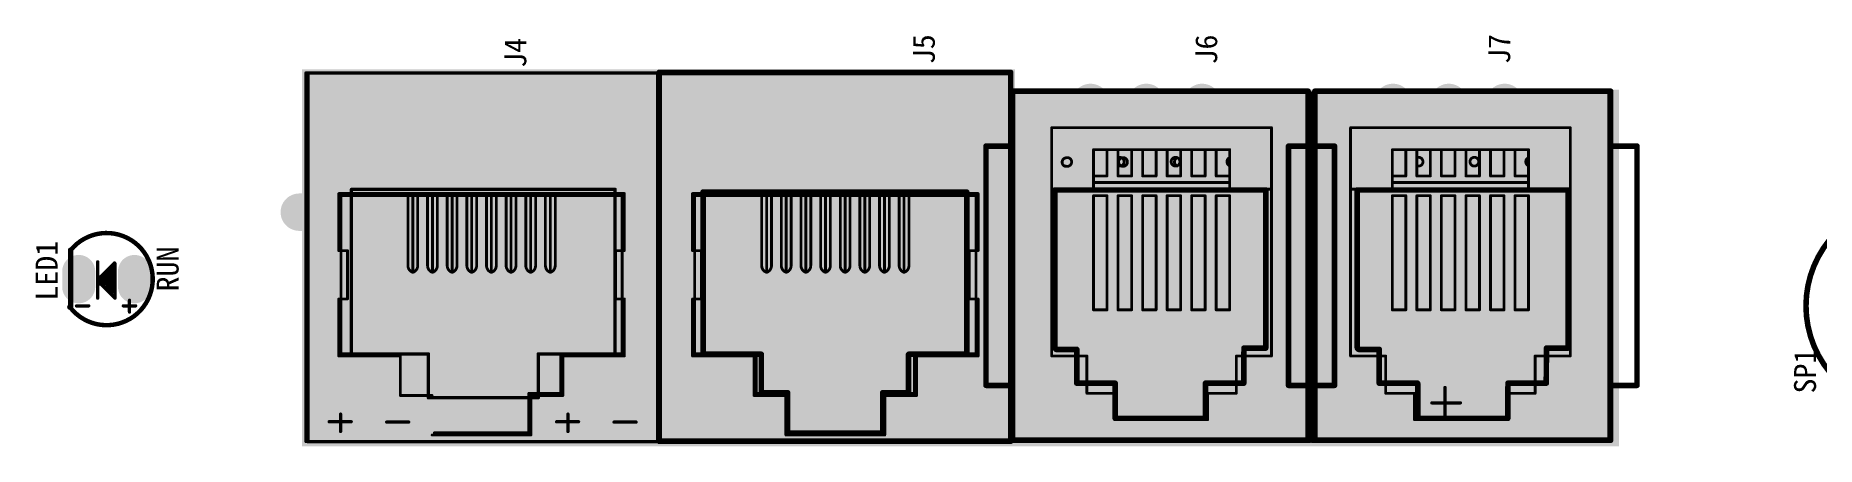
# Model space of a CAD drawing. Header units: millimetres. Extents: x 2043 to 2402, y 736 to 931.
# Drawn here: x 2185 to 2266.1, y 795.6 to 814.3 of the extents above; entities that cross this region are included whole.
import ezdxf

# ---------------------------------------------------------------- set-up
doc = ezdxf.new("R2010")
doc.units = ezdxf.units.MM
for name, color, linetype in [('BottomSolder', 6, 'Continuous'), ('TopOverlay', 2, 'Continuous'), ('TopSolder', 216, 'Continuous')]:
    doc.layers.add(name, color=color, linetype=linetype)
doc.styles.get("Standard").update_dxf_attribs({"font": '', "height": 0.8})
doc.styles.get('Standard').set_extended_font_data('SimHei')

msp = doc.modelspace()

# ---------------------------------------------------------------- texts
at = {"color": 7}
for s, p in [('J4', (2207.35, 812.83)), ('J5', (2225.943, 812.997)), ('J6', (2238.795, 812.983)), ('J7', (2252.13, 813.008)), ('LED1', (2186.018, 802.228)), ('RUN', (2191.526, 802.645)), ('SP1', (2266.049, 797.997))]:
    msp.add_text(s, height=1, rotation=90, dxfattribs=at).set_placement(p)

# ---------------------------------------------------------------- blocks, each defined once
blk = doc.blocks.new('LED_D_3MM_4')
at = {"layer": 'BottomSolder', "const_width": 1.503}
for points in [[(-1.27, 0.35), (-1.27, -0.35)], [(1.27, 0.35), (1.27, -0.35)]]:
    blk.add_lwpolyline(points, dxfattribs=at)
at = {"layer": 'BottomSolder', "const_width": 0.752}
for points in [[(-1.646, 0.35, 1), (-0.894, 0.35, 1)], [(0.894, 0.35, 1), (1.646, 0.35, 1)], [(-1.646, -0.35, 1), (-0.894, -0.35, 1)], [(0.894, -0.35, 1), (1.646, -0.35, 1)]]:
    blk.add_lwpolyline(points, format="xyb", close=True, dxfattribs=at)
at = {"layer": 'TopOverlay', "const_width": 0.203}
blk.add_lwpolyline([(-1.637, 1.316, -2.895999), (-1.668, -1.275)], format="xyb", dxfattribs=at)
at = {"layer": 'TopOverlay'}
for points, const_width in [([(-1.636, -1.243), (-1.636, 1.317)], 0.254), ([(-0.406, -0.864), (-0.406, 0.787)], 0.15), ([(-0.381, 0), (0.356, 0.737)], 0.15), ([(0.381, 0.711), (0.356, 0.737)], 0.15), ([(-0.381, 0), (-0.406, 0)], 0.15), ([(-0.406, -0.076), (-0.406, -0.051)], 0.15), ([(0.381, -0.864), (0.381, 0.711)], 0.15), ([(0.381, -0.864), (-0.406, -0.076)], 0.15), ([(-1.669, -1.275), (-1.636, -1.243)], 0.254), ([(-0.813, -1.219), (-1.372, -1.219)], 0.15), ([(1.321, -1.219), (0.762, -1.219)], 0.15), ([(1.041, -1.499), (1.041, -0.965)], 0.15)]:
    blk.add_lwpolyline(points, dxfattribs=dict(at, const_width=const_width))
for points, const_width in [([(-1.699, 1.317, 1), (-1.572, 1.317, 1)], 0.127), ([(-1.687, 1.316, 1), (-1.586, 1.316, 1)], 0.102), ([(-0.444, 0.787, 1), (-0.369, 0.787, 1)], 0.075), ([(0.318, 0.737, 1), (0.393, 0.737, 1)], 0.075), ([(0.318, 0.737, 1), (0.393, 0.737, 1)], 0.075), ([(-0.444, 0, 1), (-0.369, 0, 1)], 0.075), ([(-0.444, -0.051, 1), (-0.369, -0.051, 1)], 0.075), ([(-0.419, 0, 1), (-0.343, 0, 1)], 0.075), ([(-0.419, 0, 1), (-0.343, 0, 1)], 0.075), ([(0.343, 0.711, 1), (0.419, 0.711, 1)], 0.075), ([(0.343, 0.711, 1), (0.419, 0.711, 1)], 0.075), ([(-0.444, -0.076, 1), (-0.369, -0.076, 1)], 0.075), ([(-0.444, -0.076, 1), (-0.369, -0.076, 1)], 0.075), ([(-0.444, -0.864, 1), (-0.369, -0.864, 1)], 0.075), ([(0.343, -0.864, 1), (0.419, -0.864, 1)], 0.075), ([(0.343, -0.864, 1), (0.419, -0.864, 1)], 0.075), ([(-1.732, -1.275, 1), (-1.605, -1.275, 1)], 0.127), ([(-1.719, -1.275, 1), (-1.617, -1.275, 1)], 0.102), ([(-1.699, -1.243, 1), (-1.572, -1.243, 1)], 0.127), ([(-1.699, -1.243, 1), (-1.572, -1.243, 1)], 0.127), ([(-1.409, -1.219, 1), (-1.334, -1.219, 1)], 0.075), ([(-0.85, -1.219, 1), (-0.775, -1.219, 1)], 0.075), ([(0.724, -1.219, 1), (0.8, -1.219, 1)], 0.075), ([(1.004, -0.965, 1), (1.079, -0.965, 1)], 0.075), ([(1.004, -1.499, 1), (1.079, -1.499, 1)], 0.075), ([(1.283, -1.219, 1), (1.358, -1.219, 1)], 0.075)]:
    blk.add_lwpolyline(points, format="xyb", close=True, dxfattribs=dict(at, const_width=const_width))
for points in [[(-0.406, 0), (0.381, 0), (-0.406, 0.178), (0.381, 0.178)], [(-0.381, -0.304), (0.381, -0.304), (-0.381, 0), (0.381, 0)], [(-0.102, 0.178), (0.381, 0.178), (-0.102, 0.331), (0.381, 0.331)], [(0.014, 0.178), (0.381, 0.178), (0.014, 0.457), (0.381, 0.457)], [(0.124, 0.407), (0.381, 0.407), (0.124, 0.605), (0.381, 0.605)], [(-0.051, -0.533), (0.381, -0.533), (-0.051, -0.279), (0.381, -0.279)], [(0.152, -0.66), (0.381, -0.66), (0.152, -0.533), (0.381, -0.533)]]:
    blk.add_solid(points, dxfattribs=at)
at = {"layer": 'TopSolder', "const_width": 1.503}
for points in [[(-1.27, 0.35), (-1.27, -0.35)], [(1.27, 0.35), (1.27, -0.35)]]:
    blk.add_lwpolyline(points, dxfattribs=at)
at = {"layer": 'TopSolder', "const_width": 0.752}
for points in [[(-1.646, 0.35, 1), (-0.894, 0.35, 1)], [(0.894, 0.35, 1), (1.646, 0.35, 1)], [(-1.646, -0.35, 1), (-0.894, -0.35, 1)], [(0.894, -0.35, 1), (1.646, -0.35, 1)]]:
    blk.add_lwpolyline(points, format="xyb", close=True, dxfattribs=at)
blk = doc.blocks.new('RJ45_LED_8')
at = {"layer": 'BottomSolder'}
for points, const_width in [([(-3.651, 7.1, 1), (-2.699, 7.1, 1)], 0.952), ([(-1.111, 7.1, 1), (-0.159, 7.1, 1)], 0.952), ([(1.429, 7.1, 1), (2.381, 7.1, 1)], 0.952), ([(3.969, 7.1, 1), (4.921, 7.1, 1)], 0.952), ([(-2.381, 4.56, 1), (-1.429, 4.56, 1)], 0.952), ([(0.159, 4.56, 1), (1.111, 4.56, 1)], 0.952), ([(2.699, 4.56, 1), (3.651, 4.56, 1)], 0.952), ([(-8.801, 2.06, 1), (-7.949, 2.06, 1)], 0.852), ([(-7.801, 2.06, 1), (-6.949, 2.06, 1)], 0.852), ([(6.949, 2.06, 1), (7.801, 2.06, 1)], 0.852), ([(7.949, 2.06, 1), (8.801, 2.06, 1)], 0.852), ([(-6.591, -1.79, 1), (-4.839, -1.79, 1)], 1.752), ([(4.839, -1.79, 1), (6.591, -1.79, 1)], 1.752), ([(-6.816, -5.966, 1), (-5.953, -5.966, 1)], 0.864), ([(-4.276, -5.966, 1), (-3.413, -5.966, 1)], 0.864), ([(3.464, -5.966, 1), (4.327, -5.966, 1)], 0.864), ([(6.004, -5.966, 1), (6.867, -5.966, 1)], 0.864)]:
    blk.add_lwpolyline(points, format="xyb", close=True, dxfattribs=dict(at, const_width=const_width))
at = {"layer": 'BottomSolder', "const_width": 1.703}
for points in [[(-8.375, 2.06), (-7.375, 2.06)], [(7.375, 2.06), (8.375, 2.06)]]:
    blk.add_lwpolyline(points, dxfattribs=at)
at = {"layer": 'BottomSolder'}
blk.add_solid([(-5.297, 3.708), (-3.593, 3.708), (-5.297, 5.412), (-3.593, 5.412)], dxfattribs=at)
at = {"layer": 'TopOverlay', "const_width": 0.15}
for points in [[(7.975, 8.4), (-7.975, 8.4)], [(-7.975, -8.4), (-7.975, 8.4)], [(7.975, -8.4), (7.975, 8.4)], [(6, 3.099), (-6, 3.099)], [(-6, -4.395), (-6, 3.099)], [(6, -4.395), (6, 3.099)], [(-2.5, -4.395), (-6, -4.395)], [(-2.5, -6.395), (-2.5, -4.395)], [(6, -4.395), (2.5, -4.395)], [(2.5, -6.395), (2.5, -4.395)], [(2.5, -6.395), (-2.5, -6.395)], [(-6.496, -7.928), (-6.496, -7.138)], [(3.852, -7.929), (3.852, -7.139)], [(-6.012, -7.486), (-7.013, -7.486)], [(-3.396, -7.501), (-4.397, -7.501)], [(4.335, -7.487), (3.334, -7.487)], [(6.951, -7.502), (5.95, -7.502)], [(7.975, -8.4), (-7.975, -8.4)]]:
    blk.add_lwpolyline(points, dxfattribs=at)
at = {"layer": 'TopOverlay', "const_width": 0.075}
for points in [[(-8.013, 8.4, 1), (-7.938, 8.4, 1)], [(-8.013, 8.4, 1), (-7.938, 8.4, 1)], [(7.938, 8.4, 1), (8.013, 8.4, 1)], [(7.938, 8.4, 1), (8.013, 8.4, 1)], [(-6.038, 3.099, 1), (-5.963, 3.099, 1)], [(-6.038, 3.099, 1), (-5.963, 3.099, 1)], [(5.963, 3.099, 1), (6.038, 3.099, 1)], [(5.963, 3.099, 1), (6.038, 3.099, 1)], [(-6.038, -4.395, 1), (-5.963, -4.395, 1)], [(-6.038, -4.395, 1), (-5.963, -4.395, 1)], [(-2.538, -4.395, 1), (-2.462, -4.395, 1)], [(-2.538, -4.395, 1), (-2.462, -4.395, 1)], [(2.462, -4.395, 1), (2.538, -4.395, 1)], [(2.462, -4.395, 1), (2.538, -4.395, 1)], [(5.963, -4.395, 1), (6.038, -4.395, 1)], [(5.963, -4.395, 1), (6.038, -4.395, 1)], [(-2.538, -6.395, 1), (-2.462, -6.395, 1)], [(-2.538, -6.395, 1), (-2.462, -6.395, 1)], [(2.462, -6.395, 1), (2.538, -6.395, 1)], [(2.462, -6.395, 1), (2.538, -6.395, 1)], [(-6.533, -7.138, 1), (-6.458, -7.138, 1)], [(3.814, -7.139, 1), (3.889, -7.139, 1)], [(-7.051, -7.486, 1), (-6.976, -7.486, 1)], [(-6.533, -7.928, 1), (-6.458, -7.928, 1)], [(-6.05, -7.486, 1), (-5.975, -7.486, 1)], [(-4.435, -7.501, 1), (-4.36, -7.501, 1)], [(-3.434, -7.501, 1), (-3.359, -7.501, 1)], [(3.297, -7.487, 1), (3.372, -7.487, 1)], [(3.814, -7.929, 1), (3.889, -7.929, 1)], [(4.298, -7.487, 1), (4.373, -7.487, 1)], [(5.913, -7.502, 1), (5.988, -7.502, 1)], [(6.914, -7.502, 1), (6.989, -7.502, 1)], [(-8.013, -8.4, 1), (-7.938, -8.4, 1)], [(-8.013, -8.4, 1), (-7.938, -8.4, 1)], [(7.938, -8.4, 1), (8.013, -8.4, 1)], [(7.938, -8.4, 1), (8.013, -8.4, 1)]]:
    blk.add_lwpolyline(points, format="xyb", close=True, dxfattribs=at)
at = {"layer": 'TopSolder'}
for points, const_width in [([(-3.651, 7.1, 1), (-2.699, 7.1, 1)], 0.952), ([(-1.111, 7.1, 1), (-0.159, 7.1, 1)], 0.952), ([(1.429, 7.1, 1), (2.381, 7.1, 1)], 0.952), ([(3.969, 7.1, 1), (4.921, 7.1, 1)], 0.952), ([(-2.381, 4.56, 1), (-1.429, 4.56, 1)], 0.952), ([(0.159, 4.56, 1), (1.111, 4.56, 1)], 0.952), ([(2.699, 4.56, 1), (3.651, 4.56, 1)], 0.952), ([(-8.801, 2.06, 1), (-7.949, 2.06, 1)], 0.852), ([(-7.801, 2.06, 1), (-6.949, 2.06, 1)], 0.852), ([(6.949, 2.06, 1), (7.801, 2.06, 1)], 0.852), ([(7.949, 2.06, 1), (8.801, 2.06, 1)], 0.852), ([(-6.591, -1.79, 1), (-4.839, -1.79, 1)], 1.752), ([(4.839, -1.79, 1), (6.591, -1.79, 1)], 1.752), ([(-6.816, -5.966, 1), (-5.953, -5.966, 1)], 0.864), ([(-4.276, -5.966, 1), (-3.413, -5.966, 1)], 0.864), ([(3.464, -5.966, 1), (4.327, -5.966, 1)], 0.864), ([(6.004, -5.966, 1), (6.867, -5.966, 1)], 0.864)]:
    blk.add_lwpolyline(points, format="xyb", close=True, dxfattribs=dict(at, const_width=const_width))
at = {"layer": 'TopSolder', "const_width": 1.703}
for points in [[(-8.375, 2.06), (-7.375, 2.06)], [(7.375, 2.06), (8.375, 2.06)]]:
    blk.add_lwpolyline(points, dxfattribs=at)
at = {"layer": 'TopSolder'}
blk.add_solid([(-5.297, 3.708), (-3.593, 3.708), (-5.297, 5.412), (-3.593, 5.412)], dxfattribs=at)
blk = doc.blocks.new('RJ45_52_8C_9')
at = {"layer": 'BottomSolder'}
for points, const_width in [([(-8, 4.999), (-8, 4.799)], 1.803), ([(8, 4.999), (8, 4.799)], 1.803), ([(-5.715, 1.602), (-5.715, 1.802)], 3.503), ([(5.715, 1.602), (5.715, 1.802)], 3.503)]:
    blk.add_lwpolyline(points, dxfattribs=dict(at, const_width=const_width))
for points, const_width in [([(-8.451, 4.999, 1), (-7.549, 4.999, 1)], 0.902), ([(-8.451, 4.799, 1), (-7.549, 4.799, 1)], 0.902), ([(7.549, 4.999, 1), (8.451, 4.999, 1)], 0.902), ([(7.549, 4.799, 1), (8.451, 4.799, 1)], 0.902), ([(-6.591, 1.802, 1), (-4.839, 1.802, 1)], 1.752), ([(-6.591, 1.602, 1), (-4.839, 1.602, 1)], 1.752), ([(4.839, 1.802, 1), (6.591, 1.802, 1)], 1.752), ([(4.839, 1.602, 1), (6.591, 1.602, 1)], 1.752), ([(-3.601, -4.648, 1), (-2.749, -4.648, 1)], 0.852), ([(-1.061, -4.648, 1), (-0.209, -4.648, 1)], 0.852), ([(1.479, -4.648, 1), (2.331, -4.648, 1)], 0.852), ([(-4.871, -7.188, 1), (-4.019, -7.188, 1)], 0.852), ([(-2.331, -7.188, 1), (-1.479, -7.188, 1)], 0.852), ([(0.209, -7.188, 1), (1.061, -7.188, 1)], 0.852), ([(2.749, -7.188, 1), (3.601, -7.188, 1)], 0.852)]:
    blk.add_lwpolyline(points, format="xyb", close=True, dxfattribs=dict(at, const_width=const_width))
blk.add_solid([(5.297, -3.797), (3.593, -3.797), (5.297, -5.5), (3.593, -5.5)], dxfattribs=at)
at = {"layer": 'TopOverlay', "const_width": 0.254}
for points in [[(-8, 8.399), (-8, 0)], [(-8, 8.399), (8, 8.399)], [(-2.175, 8.031), (-2.175, 6.191)], [(-2.175, 8.031), (2.143, 8.031)], [(2.15, 8.038), (2.15, 6.191)], [(8.001, 8.4), (8, 8.399)], [(8, 8.399), (8, 0)], [(-3.35, 6.191), (-3.35, 4.45)], [(-3.35, 6.191), (-2.175, 6.191)], [(2.15, 6.191), (3.35, 6.191)], [(3.35, 6.191), (3.35, 4.439)], [(-6, 4.439), (-6, -2.947)], [(-6, 4.439), (-3.361, 4.439)], [(-3.353, 4.447), (-3.361, 4.439)], [(3.35, 4.439), (6, 4.439)], [(6, 4.439), (6, -2.947)], [(-8, 0), (-8, -8.399)], [(8, 0), (8, -8.399)], [(-6, -2.947), (6, -2.947)], [(-8, -8.399), (8, -8.399)]]:
    blk.add_lwpolyline(points, dxfattribs=at)
at = {"layer": 'TopOverlay', "const_width": 0.127}
for points in [[(-8.063, 8.399, 1), (-7.936, 8.399, 1)], [(-8.063, 8.399, 1), (-7.936, 8.399, 1)], [(-2.239, 8.031, 1), (-2.112, 8.031, 1)], [(-2.239, 8.031, 1), (-2.112, 8.031, 1)], [(2.079, 8.031, 1), (2.206, 8.031, 1)], [(2.087, 8.038, 1), (2.214, 8.038, 1)], [(7.936, 8.399, 1), (8.063, 8.399, 1)], [(7.936, 8.399, 1), (8.063, 8.399, 1)], [(7.936, 8.399, 1), (8.063, 8.399, 1)], [(7.938, 8.4, 1), (8.064, 8.4, 1)], [(-3.414, 6.191, 1), (-3.287, 6.191, 1)], [(-3.414, 6.191, 1), (-3.287, 6.191, 1)], [(-2.239, 6.191, 1), (-2.112, 6.191, 1)], [(-2.239, 6.191, 1), (-2.112, 6.191, 1)], [(2.087, 6.191, 1), (2.214, 6.191, 1)], [(2.087, 6.191, 1), (2.214, 6.191, 1)], [(3.287, 6.191, 1), (3.414, 6.191, 1)], [(3.287, 6.191, 1), (3.414, 6.191, 1)], [(-6.064, 4.439, 1), (-5.937, 4.439, 1)], [(-6.064, 4.439, 1), (-5.937, 4.439, 1)], [(-3.425, 4.439, 1), (-3.298, 4.439, 1)], [(-3.425, 4.439, 1), (-3.298, 4.439, 1)], [(-3.416, 4.447, 1), (-3.289, 4.447, 1)], [(-3.414, 4.45, 1), (-3.287, 4.45, 1)], [(3.287, 4.439, 1), (3.414, 4.439, 1)], [(3.287, 4.439, 1), (3.414, 4.439, 1)], [(5.937, 4.439, 1), (6.064, 4.439, 1)], [(5.937, 4.439, 1), (6.064, 4.439, 1)], [(-8.063, 0, 1), (-7.936, 0, 1)], [(-8.063, 0, 1), (-7.936, 0, 1)], [(7.936, 0, 1), (8.063, 0, 1)], [(7.936, 0, 1), (8.063, 0, 1)], [(-6.064, -2.947, 1), (-5.937, -2.947, 1)], [(-6.064, -2.947, 1), (-5.937, -2.947, 1)], [(5.937, -2.947, 1), (6.064, -2.947, 1)], [(5.937, -2.947, 1), (6.064, -2.947, 1)], [(-8.063, -8.399, 1), (-7.936, -8.399, 1)], [(-8.063, -8.399, 1), (-7.936, -8.399, 1)], [(7.936, -8.399, 1), (8.063, -8.399, 1)], [(7.936, -8.399, 1), (8.063, -8.399, 1)]]:
    blk.add_lwpolyline(points, format="xyb", close=True, dxfattribs=at)
at = {"layer": 'TopSolder'}
for points, const_width in [([(-8, 4.999), (-8, 4.799)], 1.803), ([(8, 4.999), (8, 4.799)], 1.803), ([(-5.715, 1.602), (-5.715, 1.802)], 3.503), ([(5.715, 1.602), (5.715, 1.802)], 3.503)]:
    blk.add_lwpolyline(points, dxfattribs=dict(at, const_width=const_width))
for points, const_width in [([(-8.451, 4.999, 1), (-7.549, 4.999, 1)], 0.902), ([(-8.451, 4.799, 1), (-7.549, 4.799, 1)], 0.902), ([(7.549, 4.999, 1), (8.451, 4.999, 1)], 0.902), ([(7.549, 4.799, 1), (8.451, 4.799, 1)], 0.902), ([(-6.591, 1.802, 1), (-4.839, 1.802, 1)], 1.752), ([(-6.591, 1.602, 1), (-4.839, 1.602, 1)], 1.752), ([(4.839, 1.802, 1), (6.591, 1.802, 1)], 1.752), ([(4.839, 1.602, 1), (6.591, 1.602, 1)], 1.752), ([(-3.601, -4.648, 1), (-2.749, -4.648, 1)], 0.852), ([(-1.061, -4.648, 1), (-0.209, -4.648, 1)], 0.852), ([(1.479, -4.648, 1), (2.331, -4.648, 1)], 0.852), ([(-4.871, -7.188, 1), (-4.019, -7.188, 1)], 0.852), ([(-2.331, -7.188, 1), (-1.479, -7.188, 1)], 0.852), ([(0.209, -7.188, 1), (1.061, -7.188, 1)], 0.852), ([(2.749, -7.188, 1), (3.601, -7.188, 1)], 0.852)]:
    blk.add_lwpolyline(points, format="xyb", close=True, dxfattribs=dict(at, const_width=const_width))
blk.add_solid([(5.297, -3.797), (3.593, -3.797), (5.297, -5.5), (3.593, -5.5)], dxfattribs=at)
blk = doc.blocks.new('RJ11_10')
at = {"layer": 'BottomSolder'}
for points, const_width in [([(0.674, 4.978, 1), (2.526, 4.978, 1)], 1.852), ([(-5.326, 3.073, 1), (-4.474, 3.073, 1)], 0.852), ([(-7.866, 1.803, 1), (-7.014, 1.803, 1)], 0.852), ([(-5.326, 0.533, 1), (-4.474, 0.533, 1)], 0.852), ([(-7.866, -0.737, 1), (-7.014, -0.737, 1)], 0.852), ([(-5.326, -2.007, 1), (-4.474, -2.007, 1)], 0.852), ([(-7.866, -3.277, 1), (-7.014, -3.277, 1)], 0.852), ([(0.674, -5.182, 1), (2.526, -5.182, 1)], 1.852)]:
    blk.add_lwpolyline(points, format="xyb", close=True, dxfattribs=dict(at, const_width=const_width))
at = {"layer": 'TopOverlay', "const_width": 0.254}
for points in [[(5.45, 7.828), (-5.45, 7.828)], [(-5.45, 7.828), (-5.45, 6.628)], [(5.45, 7.828), (5.45, 6.628)], [(-7.95, 6.628), (-7.95, -6.832)], [(7.95, 6.628), (-7.95, 6.628)], [(7.95, 6.628), (7.95, -6.832)], [(-3.45, -4.902), (-3.45, 4.7)], [(3.75, 4.698), (-3.45, 4.7)], [(3.75, 4.698), (3.75, 3.708)], [(5.35, 3.698), (3.75, 3.708)], [(5.35, 3.698), (5.35, 1.956)], [(6.95, 1.948), (5.35, 1.956)], [(6.95, 1.948), (6.95, -2.152)], [(5.357, -2.152), (5.35, -2.159)], [(5.357, -2.152), (5.35, -2.159)], [(5.35, -2.159), (5.35, -3.902)], [(6.95, -2.152), (5.357, -2.152)], [(3.811, -3.902), (3.811, -4.841)], [(5.35, -3.902), (3.811, -3.902)], [(3.75, -4.902), (-3.45, -4.902)], [(3.811, -4.841), (3.75, -4.902)], [(7.95, -6.832), (-7.95, -6.832)], [(-5.45, -6.832), (-5.45, -8.032)], [(5.45, -6.832), (5.45, -8.032)], [(5.45, -8.032), (-5.45, -8.032)]]:
    blk.add_lwpolyline(points, dxfattribs=at)
at = {"layer": 'TopOverlay', "const_width": 0.127}
for points in [[(-5.514, 7.828, 1), (-5.387, 7.828, 1)], [(-5.514, 7.828, 1), (-5.387, 7.828, 1)], [(5.386, 7.828, 1), (5.513, 7.828, 1)], [(5.386, 7.828, 1), (5.513, 7.828, 1)], [(-8.014, 6.628, 1), (-7.887, 6.628, 1)], [(-8.014, 6.628, 1), (-7.887, 6.628, 1)], [(-5.514, 6.628, 1), (-5.387, 6.628, 1)], [(5.386, 6.628, 1), (5.513, 6.628, 1)], [(7.886, 6.628, 1), (8.013, 6.628, 1)], [(7.886, 6.628, 1), (8.013, 6.628, 1)], [(-3.514, 4.7, 1), (-3.387, 4.7, 1)], [(-3.514, 4.7, 1), (-3.387, 4.7, 1)], [(3.687, 4.698, 1), (3.814, 4.698, 1)], [(3.687, 4.698, 1), (3.814, 4.698, 1)], [(3.687, 3.708, 1), (3.814, 3.708, 1)], [(3.687, 3.708, 1), (3.814, 3.708, 1)], [(5.286, 3.698, 1), (5.413, 3.698, 1)], [(5.286, 3.698, 1), (5.413, 3.698, 1)], [(5.286, 1.956, 1), (5.413, 1.956, 1)], [(5.286, 1.956, 1), (5.413, 1.956, 1)], [(6.886, 1.948, 1), (7.013, 1.948, 1)], [(6.886, 1.948, 1), (7.013, 1.948, 1)], [(5.286, -2.159, 1), (5.413, -2.159, 1)], [(5.286, -2.159, 1), (5.413, -2.159, 1)], [(5.286, -2.159, 1), (5.413, -2.159, 1)], [(5.294, -2.152, 1), (5.421, -2.152, 1)], [(5.294, -2.152, 1), (5.421, -2.152, 1)], [(5.294, -2.152, 1), (5.421, -2.152, 1)], [(6.886, -2.152, 1), (7.013, -2.152, 1)], [(6.886, -2.152, 1), (7.013, -2.152, 1)], [(3.747, -3.902, 1), (3.874, -3.902, 1)], [(3.747, -3.902, 1), (3.874, -3.902, 1)], [(5.286, -3.902, 1), (5.413, -3.902, 1)], [(5.286, -3.902, 1), (5.413, -3.902, 1)], [(-3.514, -4.902, 1), (-3.387, -4.902, 1)], [(-3.514, -4.902, 1), (-3.387, -4.902, 1)], [(3.687, -4.902, 1), (3.814, -4.902, 1)], [(3.687, -4.902, 1), (3.814, -4.902, 1)], [(3.747, -4.841, 1), (3.874, -4.841, 1)], [(3.747, -4.841, 1), (3.874, -4.841, 1)], [(-8.014, -6.832, 1), (-7.887, -6.832, 1)], [(-8.014, -6.832, 1), (-7.887, -6.832, 1)], [(-5.514, -6.832, 1), (-5.387, -6.832, 1)], [(5.386, -6.832, 1), (5.513, -6.832, 1)], [(7.886, -6.832, 1), (8.013, -6.832, 1)], [(7.886, -6.832, 1), (8.013, -6.832, 1)], [(-5.514, -8.032, 1), (-5.387, -8.032, 1)], [(-5.514, -8.032, 1), (-5.387, -8.032, 1)], [(5.386, -8.032, 1), (5.513, -8.032, 1)], [(5.386, -8.032, 1), (5.513, -8.032, 1)]]:
    blk.add_lwpolyline(points, format="xyb", close=True, dxfattribs=at)
at = {"layer": 'TopSolder'}
for points, const_width in [([(0.674, 4.978, 1), (2.526, 4.978, 1)], 1.852), ([(-5.326, 3.073, 1), (-4.474, 3.073, 1)], 0.852), ([(-7.866, 1.803, 1), (-7.014, 1.803, 1)], 0.852), ([(-5.326, 0.533, 1), (-4.474, 0.533, 1)], 0.852), ([(-7.866, -0.737, 1), (-7.014, -0.737, 1)], 0.852), ([(-5.326, -2.007, 1), (-4.474, -2.007, 1)], 0.852), ([(-7.866, -3.277, 1), (-7.014, -3.277, 1)], 0.852), ([(0.674, -5.182, 1), (2.526, -5.182, 1)], 1.852)]:
    blk.add_lwpolyline(points, format="xyb", close=True, dxfattribs=dict(at, const_width=const_width))
blk = doc.blocks.new('RJ11_11')
at = {"layer": 'BottomSolder'}
for points, const_width in [([(0.674, 4.978, 1), (2.526, 4.978, 1)], 1.852), ([(-5.326, 3.073, 1), (-4.474, 3.073, 1)], 0.852), ([(-7.866, 1.803, 1), (-7.014, 1.803, 1)], 0.852), ([(-5.326, 0.533, 1), (-4.474, 0.533, 1)], 0.852), ([(-7.866, -0.737, 1), (-7.014, -0.737, 1)], 0.852), ([(-5.326, -2.007, 1), (-4.474, -2.007, 1)], 0.852), ([(-7.866, -3.277, 1), (-7.014, -3.277, 1)], 0.852), ([(0.674, -5.182, 1), (2.526, -5.182, 1)], 1.852)]:
    blk.add_lwpolyline(points, format="xyb", close=True, dxfattribs=dict(at, const_width=const_width))
at = {"layer": 'TopOverlay', "const_width": 0.254}
for points in [[(5.45, 7.828), (-5.45, 7.828)], [(-5.45, 7.828), (-5.45, 6.628)], [(5.45, 7.828), (5.45, 6.628)], [(-7.95, 6.628), (-7.95, -6.832)], [(7.95, 6.628), (-7.95, 6.628)], [(7.95, 6.628), (7.95, -6.832)], [(-3.45, -4.902), (-3.45, 4.7)], [(3.75, 4.698), (-3.45, 4.7)], [(3.75, 4.698), (3.75, 3.708)], [(5.35, 3.698), (3.75, 3.708)], [(5.35, 3.698), (5.35, 1.956)], [(6.95, 1.948), (5.35, 1.956)], [(6.95, 1.948), (6.95, -2.152)], [(5.357, -2.152), (5.35, -2.159)], [(5.357, -2.152), (5.35, -2.159)], [(5.35, -2.159), (5.35, -3.902)], [(6.95, -2.152), (5.357, -2.152)], [(3.811, -3.902), (3.811, -4.841)], [(5.35, -3.902), (3.811, -3.902)], [(3.75, -4.902), (-3.45, -4.902)], [(3.811, -4.841), (3.75, -4.902)], [(7.95, -6.832), (-7.95, -6.832)], [(-5.45, -6.832), (-5.45, -8.032)], [(5.45, -6.832), (5.45, -8.032)], [(5.45, -8.032), (-5.45, -8.032)]]:
    blk.add_lwpolyline(points, dxfattribs=at)
at = {"layer": 'TopOverlay', "const_width": 0.127}
for points in [[(-5.514, 7.828, 1), (-5.387, 7.828, 1)], [(-5.514, 7.828, 1), (-5.387, 7.828, 1)], [(5.386, 7.828, 1), (5.513, 7.828, 1)], [(5.386, 7.828, 1), (5.513, 7.828, 1)], [(-8.014, 6.628, 1), (-7.887, 6.628, 1)], [(-8.014, 6.628, 1), (-7.887, 6.628, 1)], [(-5.514, 6.628, 1), (-5.387, 6.628, 1)], [(5.386, 6.628, 1), (5.513, 6.628, 1)], [(7.886, 6.628, 1), (8.013, 6.628, 1)], [(7.886, 6.628, 1), (8.013, 6.628, 1)], [(-3.514, 4.7, 1), (-3.387, 4.7, 1)], [(-3.514, 4.7, 1), (-3.387, 4.7, 1)], [(3.687, 4.698, 1), (3.814, 4.698, 1)], [(3.687, 4.698, 1), (3.814, 4.698, 1)], [(3.687, 3.708, 1), (3.814, 3.708, 1)], [(3.687, 3.708, 1), (3.814, 3.708, 1)], [(5.286, 3.698, 1), (5.413, 3.698, 1)], [(5.286, 3.698, 1), (5.413, 3.698, 1)], [(5.286, 1.956, 1), (5.413, 1.956, 1)], [(5.286, 1.956, 1), (5.413, 1.956, 1)], [(6.886, 1.948, 1), (7.013, 1.948, 1)], [(6.886, 1.948, 1), (7.013, 1.948, 1)], [(5.286, -2.159, 1), (5.413, -2.159, 1)], [(5.286, -2.159, 1), (5.413, -2.159, 1)], [(5.286, -2.159, 1), (5.413, -2.159, 1)], [(5.294, -2.152, 1), (5.421, -2.152, 1)], [(5.294, -2.152, 1), (5.421, -2.152, 1)], [(5.294, -2.152, 1), (5.421, -2.152, 1)], [(6.886, -2.152, 1), (7.013, -2.152, 1)], [(6.886, -2.152, 1), (7.013, -2.152, 1)], [(3.747, -3.902, 1), (3.874, -3.902, 1)], [(3.747, -3.902, 1), (3.874, -3.902, 1)], [(5.286, -3.902, 1), (5.413, -3.902, 1)], [(5.286, -3.902, 1), (5.413, -3.902, 1)], [(-3.514, -4.902, 1), (-3.387, -4.902, 1)], [(-3.514, -4.902, 1), (-3.387, -4.902, 1)], [(3.687, -4.902, 1), (3.814, -4.902, 1)], [(3.687, -4.902, 1), (3.814, -4.902, 1)], [(3.747, -4.841, 1), (3.874, -4.841, 1)], [(3.747, -4.841, 1), (3.874, -4.841, 1)], [(-8.014, -6.832, 1), (-7.887, -6.832, 1)], [(-8.014, -6.832, 1), (-7.887, -6.832, 1)], [(-5.514, -6.832, 1), (-5.387, -6.832, 1)], [(5.386, -6.832, 1), (5.513, -6.832, 1)], [(7.886, -6.832, 1), (8.013, -6.832, 1)], [(7.886, -6.832, 1), (8.013, -6.832, 1)], [(-5.514, -8.032, 1), (-5.387, -8.032, 1)], [(-5.514, -8.032, 1), (-5.387, -8.032, 1)], [(5.386, -8.032, 1), (5.513, -8.032, 1)], [(5.386, -8.032, 1), (5.513, -8.032, 1)]]:
    blk.add_lwpolyline(points, format="xyb", close=True, dxfattribs=at)
at = {"layer": 'TopSolder'}
for points, const_width in [([(0.674, 4.978, 1), (2.526, 4.978, 1)], 1.852), ([(-5.326, 3.073, 1), (-4.474, 3.073, 1)], 0.852), ([(-7.866, 1.803, 1), (-7.014, 1.803, 1)], 0.852), ([(-5.326, 0.533, 1), (-4.474, 0.533, 1)], 0.852), ([(-7.866, -0.737, 1), (-7.014, -0.737, 1)], 0.852), ([(-5.326, -2.007, 1), (-4.474, -2.007, 1)], 0.852), ([(-7.866, -3.277, 1), (-7.014, -3.277, 1)], 0.852), ([(0.674, -5.182, 1), (2.526, -5.182, 1)], 1.852)]:
    blk.add_lwpolyline(points, format="xyb", close=True, dxfattribs=dict(at, const_width=const_width))
blk = doc.blocks.new('BELL_2_16')
at = {"layer": 'BottomSolder', "const_width": 1.903}
blk.add_lwpolyline([(-2.6, -0.05), (-2.6, 0.05)], dxfattribs=at)
at = {"layer": 'BottomSolder', "const_width": 0.952}
for points in [[(-3.076, 0.05, 1), (-2.124, 0.05, 1)], [(-3.076, -0.05, 1), (-2.124, -0.05, 1)]]:
    blk.add_lwpolyline(points, format="xyb", close=True, dxfattribs=at)
at = {"layer": 'BottomSolder'}
blk.add_solid([(3.552, 1.002), (1.648, 1.002), (3.552, -1.002), (1.648, -1.002)], dxfattribs=at)
at = {"layer": 'TopOverlay'}
for points, const_width in [([(4.75, 0, 1), (-4.75, 0, 1)], 0.254), ([(-4.813, 0, 1), (-4.686, 0, 1)], 0.127), ([(4.687, 0, 1), (4.814, 0, 1)], 0.127), ([(5.14, -0.055, 1), (5.215, -0.055, 1)], 0.075), ([(5.793, 0.53, 1), (5.868, 0.53, 1)], 0.075), ([(6.436, -0.055, 1), (6.511, -0.055, 1)], 0.075), ([(5.793, -0.765, 1), (5.868, -0.765, 1)], 0.075)]:
    blk.add_lwpolyline(points, format="xyb", close=True, dxfattribs=dict(at, const_width=const_width))
at = {"layer": 'TopOverlay', "const_width": 0.15}
for points in [[(6.473, -0.055), (5.178, -0.055)], [(5.83, -0.765), (5.83, 0.53)]]:
    blk.add_lwpolyline(points, dxfattribs=at)
at = {"layer": 'TopSolder', "const_width": 1.903}
blk.add_lwpolyline([(-2.6, -0.05), (-2.6, 0.05)], dxfattribs=at)
at = {"layer": 'TopSolder', "const_width": 0.952}
for points in [[(-3.076, 0.05, 1), (-2.124, 0.05, 1)], [(-3.076, -0.05, 1), (-2.124, -0.05, 1)]]:
    blk.add_lwpolyline(points, format="xyb", close=True, dxfattribs=at)
at = {"layer": 'TopSolder'}
blk.add_solid([(3.552, 1.002), (1.648, 1.002), (3.552, -1.002), (1.648, -1.002)], dxfattribs=at)

# ---------------------------------------------------------------- linework, layer by layer
at = {"color": 7}
for points, const_width in [([(2213.315, 812.603), (2197.315, 812.603)], 0.128), ([(2197.315, 795.803), (2197.315, 812.603)], 0.128), ([(2213.315, 812.603), (2197.315, 812.603)], 0.128), ([(2197.315, 795.803), (2197.315, 812.603)], 0.128), ([(2213.315, 795.803), (2213.315, 812.603)], 0.128), ([(2213.315, 795.803), (2213.315, 812.603)], 0.128), ([(2213.415, 795.803), (2213.415, 812.603)], 0.128), ([(2229.415, 812.603), (2213.415, 812.603)], 0.128), ([(2213.415, 795.803), (2213.415, 812.603)], 0.128), ([(2229.415, 812.603), (2213.415, 812.603)], 0.128), ([(2229.415, 795.803), (2229.415, 812.603)], 0.128), ([(2229.415, 795.803), (2229.415, 812.603)], 0.128), ([(2229.515, 795.803), (2229.515, 811.703)], 0.128), ([(2243.015, 811.703), (2229.515, 811.703)], 0.128), ([(2229.515, 795.803), (2229.515, 811.703)], 0.128), ([(2243.015, 811.703), (2229.515, 811.703)], 0.128), ([(2243.015, 795.803), (2243.015, 811.703)], 0.128), ([(2243.115, 795.803), (2243.115, 811.703)], 0.128), ([(2256.615, 811.703), (2243.115, 811.703)], 0.128), ([(2256.615, 811.703), (2243.115, 811.703)], 0.128), ([(2256.615, 795.803), (2256.615, 811.703)], 0.128), ([(2256.615, 795.803), (2256.615, 811.703)], 0.128), ([(2231.265, 799.703), (2231.265, 810.103)], 0.128), ([(2241.265, 810.103), (2231.265, 810.103)], 0.128), ([(2231.265, 799.703), (2231.265, 810.103)], 0.128), ([(2241.265, 810.103), (2231.265, 810.103)], 0.128), ([(2241.265, 799.703), (2241.265, 810.103)], 0.128), ([(2241.265, 799.703), (2241.265, 810.103)], 0.128), ([(2244.865, 799.703), (2244.865, 810.103)], 0.128), ([(2254.865, 810.103), (2244.865, 810.103)], 0.128), ([(2244.865, 799.703), (2244.865, 810.103)], 0.128), ([(2254.865, 810.103), (2244.865, 810.103)], 0.128), ([(2254.865, 799.703), (2254.865, 810.103)], 0.128), ([(2254.865, 799.703), (2254.865, 810.103)], 0.128), ([(2233.165, 807.303), (2233.165, 809.103)], 0.128), ([(2233.165, 807.303), (2233.165, 809.103)], 0.128), ([(2239.365, 809.103), (2233.165, 809.103)], 0.128), ([(2239.365, 809.103), (2233.165, 809.103)], 0.128), ([(2233.782, 807.903), (2233.782, 809.103)], 0.128), ([(2233.782, 807.903), (2233.782, 809.103)], 0.128), ([(2234.282, 807.903), (2234.282, 809.103)], 0.128), ([(2234.282, 807.903), (2234.282, 809.103)], 0.128), ([(2234.899, 807.903), (2234.899, 809.103)], 0.128), ([(2234.899, 807.903), (2234.899, 809.103)], 0.128), ([(2235.399, 807.903), (2235.399, 809.103)], 0.128), ([(2235.399, 807.903), (2235.399, 809.103)], 0.128), ([(2236.015, 807.903), (2236.015, 809.103)], 0.128), ([(2236.015, 807.903), (2236.015, 809.103)], 0.128), ([(2236.515, 807.903), (2236.515, 809.103)], 0.128), ([(2236.515, 807.903), (2236.515, 809.103)], 0.128), ([(2237.132, 807.903), (2237.132, 809.103)], 0.128), ([(2237.132, 807.903), (2237.132, 809.103)], 0.128), ([(2237.632, 807.903), (2237.632, 809.103)], 0.128), ([(2237.632, 807.903), (2237.632, 809.103)], 0.128), ([(2238.249, 807.903), (2238.249, 809.103)], 0.128), ([(2238.249, 807.903), (2238.249, 809.103)], 0.128), ([(2238.749, 807.903), (2238.749, 809.103)], 0.128), ([(2238.749, 807.903), (2238.749, 809.103)], 0.128), ([(2239.365, 807.303), (2239.365, 809.103)], 0.128), ([(2239.365, 807.303), (2239.365, 809.103)], 0.128), ([(2246.765, 807.303), (2246.765, 809.103)], 0.128), ([(2252.965, 809.103), (2246.765, 809.103)], 0.128), ([(2246.765, 807.303), (2246.765, 809.103)], 0.128), ([(2252.965, 809.103), (2246.765, 809.103)], 0.128), ([(2247.382, 807.903), (2247.382, 809.103)], 0.128), ([(2247.382, 807.903), (2247.382, 809.103)], 0.128), ([(2247.882, 807.903), (2247.882, 809.103)], 0.128), ([(2247.882, 807.903), (2247.882, 809.103)], 0.128), ([(2248.499, 807.903), (2248.499, 809.103)], 0.128), ([(2248.499, 807.903), (2248.499, 809.103)], 0.128), ([(2248.999, 807.903), (2248.999, 809.103)], 0.128), ([(2248.999, 807.903), (2248.999, 809.103)], 0.128), ([(2249.615, 807.903), (2249.615, 809.103)], 0.128), ([(2249.615, 807.903), (2249.615, 809.103)], 0.128), ([(2250.115, 807.903), (2250.115, 809.103)], 0.128), ([(2250.115, 807.903), (2250.115, 809.103)], 0.128), ([(2250.732, 807.903), (2250.732, 809.103)], 0.128), ([(2250.732, 807.903), (2250.732, 809.103)], 0.128), ([(2251.232, 807.903), (2251.232, 809.103)], 0.128), ([(2251.232, 807.903), (2251.232, 809.103)], 0.128), ([(2251.849, 807.903), (2251.849, 809.103)], 0.128), ([(2251.849, 807.903), (2251.849, 809.103)], 0.128), ([(2252.349, 807.903), (2252.349, 809.103)], 0.128), ([(2252.349, 807.903), (2252.349, 809.103)], 0.128), ([(2252.965, 807.303), (2252.965, 809.103)], 0.128), ([(2252.965, 807.303), (2252.965, 809.103)], 0.128), ([(2233.165, 807.303), (2231.265, 807.303)], 0.128), ([(2233.165, 807.303), (2231.265, 807.303)], 0.128), ([(2233.782, 807.903), (2233.165, 807.903)], 0.128), ([(2233.782, 807.903), (2233.165, 807.903)], 0.128), ([(2239.365, 807.603), (2233.165, 807.603)], 0.128), ([(2239.365, 807.603), (2233.165, 807.603)], 0.128), ([(2234.899, 807.903), (2234.282, 807.903)], 0.128), ([(2234.899, 807.903), (2234.282, 807.903)], 0.128), ([(2236.015, 807.903), (2235.399, 807.903)], 0.128), ([(2236.015, 807.903), (2235.399, 807.903)], 0.128), ([(2237.132, 807.903), (2236.515, 807.903)], 0.128), ([(2237.132, 807.903), (2236.515, 807.903)], 0.128), ([(2238.249, 807.903), (2237.632, 807.903)], 0.128), ([(2238.249, 807.903), (2237.632, 807.903)], 0.128), ([(2239.365, 807.903), (2238.749, 807.903)], 0.128), ([(2239.365, 807.903), (2238.749, 807.903)], 0.128), ([(2241.265, 807.303), (2239.365, 807.303)], 0.128), ([(2241.265, 807.303), (2239.365, 807.303)], 0.128), ([(2246.765, 807.303), (2244.865, 807.303)], 0.128), ([(2246.765, 807.303), (2244.865, 807.303)], 0.128), ([(2247.382, 807.903), (2246.765, 807.903)], 0.128), ([(2247.382, 807.903), (2246.765, 807.903)], 0.128), ([(2252.965, 807.603), (2246.765, 807.603)], 0.128), ([(2252.965, 807.603), (2246.765, 807.603)], 0.128), ([(2248.499, 807.903), (2247.882, 807.903)], 0.128), ([(2248.499, 807.903), (2247.882, 807.903)], 0.128), ([(2249.615, 807.903), (2248.999, 807.903)], 0.128), ([(2249.615, 807.903), (2248.999, 807.903)], 0.128), ([(2250.732, 807.903), (2250.115, 807.903)], 0.128), ([(2250.732, 807.903), (2250.115, 807.903)], 0.128), ([(2251.849, 807.903), (2251.232, 807.903)], 0.128), ([(2251.849, 807.903), (2251.232, 807.903)], 0.128), ([(2252.965, 807.903), (2252.349, 807.903)], 0.128), ([(2252.965, 807.903), (2252.349, 807.903)], 0.128), ([(2254.865, 807.303), (2252.965, 807.303)], 0.128), ([(2254.865, 807.303), (2252.965, 807.303)], 0.128), ([(2211.815, 807.103), (2198.815, 807.103)], 0.128), ([(2198.815, 804.503), (2198.815, 807.103)], 0.128), ([(2211.815, 807.103), (2198.815, 807.103)], 0.128), ([(2198.815, 804.503), (2198.815, 807.103)], 0.128), ([(2211.715, 807.003), (2198.915, 807.003)], 0.128), ([(2198.915, 799.803), (2198.915, 807.003)], 0.128), ([(2211.715, 807.003), (2198.915, 807.003)], 0.128), ([(2198.915, 799.803), (2198.915, 807.003)], 0.128), ([(2201.963, 803.829), (2201.963, 807.003)], 0.128), ([(2201.963, 803.829), (2201.963, 807.003)], 0.128), ([(2202.186, 803.513), (2202.186, 807.003)], 0.128), ([(2202.186, 803.513), (2202.186, 807.003)], 0.128), ([(2202.41, 803.829), (2202.41, 807.003)], 0.128), ([(2202.41, 803.829), (2202.41, 807.003)], 0.128), ([(2202.857, 803.829), (2202.857, 807.003)], 0.128), ([(2202.857, 803.829), (2202.857, 807.003)], 0.128), ([(2203.08, 803.513), (2203.08, 807.003)], 0.128), ([(2203.08, 803.513), (2203.08, 807.003)], 0.128), ([(2203.304, 803.829), (2203.304, 807.003)], 0.128), ([(2203.304, 803.829), (2203.304, 807.003)], 0.128), ([(2203.751, 803.829), (2203.751, 807.003)], 0.128), ([(2203.751, 803.829), (2203.751, 807.003)], 0.128), ([(2203.974, 803.513), (2203.974, 807.003)], 0.128), ([(2203.974, 803.513), (2203.974, 807.003)], 0.128), ([(2204.198, 803.829), (2204.198, 807.003)], 0.128), ([(2204.198, 803.829), (2204.198, 807.003)], 0.128), ([(2204.645, 803.829), (2204.645, 807.003)], 0.128), ([(2204.645, 803.829), (2204.645, 807.003)], 0.128), ([(2204.868, 803.513), (2204.868, 807.003)], 0.128), ([(2204.868, 803.513), (2204.868, 807.003)], 0.128), ([(2205.092, 803.829), (2205.092, 807.003)], 0.128), ([(2205.092, 803.829), (2205.092, 807.003)], 0.128), ([(2205.539, 803.829), (2205.539, 807.003)], 0.128), ([(2205.539, 803.829), (2205.539, 807.003)], 0.128), ([(2205.762, 803.513), (2205.762, 807.003)], 0.128), ([(2205.762, 803.513), (2205.762, 807.003)], 0.128), ([(2205.986, 803.829), (2205.986, 807.003)], 0.128), ([(2205.986, 803.829), (2205.986, 807.003)], 0.128), ([(2206.433, 803.829), (2206.433, 807.003)], 0.128), ([(2206.433, 803.829), (2206.433, 807.003)], 0.128), ([(2206.656, 803.513), (2206.656, 807.003)], 0.128), ([(2206.656, 803.513), (2206.656, 807.003)], 0.128), ([(2206.88, 803.829), (2206.88, 807.003)], 0.128), ([(2206.88, 803.829), (2206.88, 807.003)], 0.128), ([(2207.327, 803.829), (2207.327, 807.003)], 0.128), ([(2207.327, 803.829), (2207.327, 807.003)], 0.128), ([(2207.55, 803.513), (2207.55, 807.003)], 0.128), ([(2207.55, 803.513), (2207.55, 807.003)], 0.128), ([(2207.774, 803.829), (2207.774, 807.003)], 0.128), ([(2207.774, 803.829), (2207.774, 807.003)], 0.128), ([(2208.221, 803.829), (2208.221, 807.003)], 0.128), ([(2208.221, 803.829), (2208.221, 807.003)], 0.128), ([(2208.444, 803.513), (2208.444, 807.003)], 0.128), ([(2208.444, 803.513), (2208.444, 807.003)], 0.128), ([(2208.668, 803.829), (2208.668, 807.003)], 0.128), ([(2208.668, 803.829), (2208.668, 807.003)], 0.128), ([(2211.715, 799.803), (2211.715, 807.003)], 0.128), ([(2211.715, 799.803), (2211.715, 807.003)], 0.128), ([(2211.815, 804.503), (2211.815, 807.103)], 0.128), ([(2211.815, 804.503), (2211.815, 807.103)], 0.128), ([(2214.915, 804.503), (2214.915, 807.103)], 0.128), ([(2227.915, 807.103), (2214.915, 807.103)], 0.128), ([(2214.915, 804.503), (2214.915, 807.103)], 0.128), ([(2227.915, 807.103), (2214.915, 807.103)], 0.128), ([(2215.015, 799.803), (2215.015, 807.003)], 0.128), ([(2227.815, 807.003), (2215.015, 807.003)], 0.128), ([(2215.015, 799.803), (2215.015, 807.003)], 0.128), ([(2227.815, 807.003), (2215.015, 807.003)], 0.128), ([(2218.063, 803.829), (2218.063, 807.003)], 0.128), ([(2218.063, 803.829), (2218.063, 807.003)], 0.128), ([(2218.286, 803.513), (2218.286, 807.003)], 0.128), ([(2218.286, 803.513), (2218.286, 807.003)], 0.128), ([(2218.51, 803.829), (2218.51, 807.003)], 0.128), ([(2218.51, 803.829), (2218.51, 807.003)], 0.128), ([(2218.957, 803.829), (2218.957, 807.003)], 0.128), ([(2218.957, 803.829), (2218.957, 807.003)], 0.128), ([(2219.18, 803.513), (2219.18, 807.003)], 0.128), ([(2219.18, 803.513), (2219.18, 807.003)], 0.128), ([(2219.404, 803.829), (2219.404, 807.003)], 0.128), ([(2219.404, 803.829), (2219.404, 807.003)], 0.128), ([(2219.851, 803.829), (2219.851, 807.003)], 0.128), ([(2219.851, 803.829), (2219.851, 807.003)], 0.128), ([(2220.074, 803.513), (2220.074, 807.003)], 0.128), ([(2220.074, 803.513), (2220.074, 807.003)], 0.128), ([(2220.298, 803.829), (2220.298, 807.003)], 0.128), ([(2220.298, 803.829), (2220.298, 807.003)], 0.128), ([(2220.745, 803.829), (2220.745, 807.003)], 0.128), ([(2220.745, 803.829), (2220.745, 807.003)], 0.128), ([(2220.968, 803.513), (2220.968, 807.003)], 0.128), ([(2220.968, 803.513), (2220.968, 807.003)], 0.128), ([(2221.192, 803.829), (2221.192, 807.003)], 0.128), ([(2221.192, 803.829), (2221.192, 807.003)], 0.128), ([(2221.639, 803.829), (2221.639, 807.003)], 0.128), ([(2221.639, 803.829), (2221.639, 807.003)], 0.128), ([(2221.862, 803.513), (2221.862, 807.003)], 0.128), ([(2221.862, 803.513), (2221.862, 807.003)], 0.128), ([(2222.086, 803.829), (2222.086, 807.003)], 0.128), ([(2222.086, 803.829), (2222.086, 807.003)], 0.128), ([(2222.533, 803.829), (2222.533, 807.003)], 0.128), ([(2222.533, 803.829), (2222.533, 807.003)], 0.128), ([(2222.756, 803.513), (2222.756, 807.003)], 0.128), ([(2222.756, 803.513), (2222.756, 807.003)], 0.128), ([(2222.98, 803.829), (2222.98, 807.003)], 0.128), ([(2222.98, 803.829), (2222.98, 807.003)], 0.128), ([(2223.427, 803.829), (2223.427, 807.003)], 0.128), ([(2223.427, 803.829), (2223.427, 807.003)], 0.128), ([(2223.65, 803.513), (2223.65, 807.003)], 0.128), ([(2223.65, 803.513), (2223.65, 807.003)], 0.128), ([(2223.874, 803.829), (2223.874, 807.003)], 0.128), ([(2223.874, 803.829), (2223.874, 807.003)], 0.128), ([(2224.321, 803.829), (2224.321, 807.003)], 0.128), ([(2224.321, 803.829), (2224.321, 807.003)], 0.128), ([(2224.544, 803.513), (2224.544, 807.003)], 0.128), ([(2224.544, 803.513), (2224.544, 807.003)], 0.128), ([(2224.768, 803.829), (2224.768, 807.003)], 0.128), ([(2224.768, 803.829), (2224.768, 807.003)], 0.128), ([(2227.815, 799.803), (2227.815, 807.003)], 0.128), ([(2227.815, 799.803), (2227.815, 807.003)], 0.128), ([(2227.915, 804.503), (2227.915, 807.103)], 0.128), ([(2227.915, 804.503), (2227.915, 807.103)], 0.128), ([(2233.782, 807.003), (2233.165, 807.003)], 0.128), ([(2233.165, 801.803), (2233.165, 807.003)], 0.128), ([(2233.782, 807.003), (2233.165, 807.003)], 0.128), ([(2233.165, 801.803), (2233.165, 807.003)], 0.128), ([(2233.782, 801.803), (2233.782, 807.003)], 0.128), ([(2233.782, 801.803), (2233.782, 807.003)], 0.128), ([(2234.282, 801.803), (2234.282, 807.003)], 0.128), ([(2234.282, 801.803), (2234.282, 807.003)], 0.128), ([(2234.899, 807.003), (2234.282, 807.003)], 0.128), ([(2234.899, 807.003), (2234.282, 807.003)], 0.128), ([(2234.899, 801.803), (2234.899, 807.003)], 0.128), ([(2234.899, 801.803), (2234.899, 807.003)], 0.128), ([(2235.399, 801.803), (2235.399, 807.003)], 0.128), ([(2236.015, 807.003), (2235.399, 807.003)], 0.128), ([(2235.399, 801.803), (2235.399, 807.003)], 0.128), ([(2236.015, 807.003), (2235.399, 807.003)], 0.128), ([(2236.015, 801.803), (2236.015, 807.003)], 0.128), ([(2236.015, 801.803), (2236.015, 807.003)], 0.128), ([(2236.515, 801.803), (2236.515, 807.003)], 0.128), ([(2237.132, 807.003), (2236.515, 807.003)], 0.128), ([(2236.515, 801.803), (2236.515, 807.003)], 0.128), ([(2237.132, 807.003), (2236.515, 807.003)], 0.128), ([(2237.132, 801.803), (2237.132, 807.003)], 0.128), ([(2237.132, 801.803), (2237.132, 807.003)], 0.128), ([(2237.632, 801.803), (2237.632, 807.003)], 0.128), ([(2238.249, 807.003), (2237.632, 807.003)], 0.128), ([(2237.632, 801.803), (2237.632, 807.003)], 0.128), ([(2238.249, 807.003), (2237.632, 807.003)], 0.128), ([(2238.249, 801.803), (2238.249, 807.003)], 0.128), ([(2238.249, 801.803), (2238.249, 807.003)], 0.128), ([(2238.749, 801.803), (2238.749, 807.003)], 0.128), ([(2239.365, 807.003), (2238.749, 807.003)], 0.128), ([(2238.749, 801.803), (2238.749, 807.003)], 0.128), ([(2239.365, 807.003), (2238.749, 807.003)], 0.128), ([(2239.365, 801.803), (2239.365, 807.003)], 0.128), ([(2239.365, 801.803), (2239.365, 807.003)], 0.128), ([(2246.765, 801.803), (2246.765, 807.003)], 0.128), ([(2247.382, 807.003), (2246.765, 807.003)], 0.128), ([(2246.765, 801.803), (2246.765, 807.003)], 0.128), ([(2247.382, 807.003), (2246.765, 807.003)], 0.128), ([(2247.382, 801.803), (2247.382, 807.003)], 0.128), ([(2247.382, 801.803), (2247.382, 807.003)], 0.128), ([(2247.882, 801.803), (2247.882, 807.003)], 0.128), ([(2248.499, 807.003), (2247.882, 807.003)], 0.128), ([(2247.882, 801.803), (2247.882, 807.003)], 0.128), ([(2248.499, 807.003), (2247.882, 807.003)], 0.128), ([(2248.499, 801.803), (2248.499, 807.003)], 0.128), ([(2248.499, 801.803), (2248.499, 807.003)], 0.128), ([(2248.999, 801.803), (2248.999, 807.003)], 0.128), ([(2249.615, 807.003), (2248.999, 807.003)], 0.128), ([(2248.999, 801.803), (2248.999, 807.003)], 0.128), ([(2249.615, 807.003), (2248.999, 807.003)], 0.128), ([(2249.615, 801.803), (2249.615, 807.003)], 0.128), ([(2249.615, 801.803), (2249.615, 807.003)], 0.128), ([(2250.115, 801.803), (2250.115, 807.003)], 0.128), ([(2250.732, 807.003), (2250.115, 807.003)], 0.128), ([(2250.115, 801.803), (2250.115, 807.003)], 0.128), ([(2250.732, 807.003), (2250.115, 807.003)], 0.128), ([(2250.732, 801.803), (2250.732, 807.003)], 0.128), ([(2250.732, 801.803), (2250.732, 807.003)], 0.128), ([(2251.232, 801.803), (2251.232, 807.003)], 0.128), ([(2251.849, 807.003), (2251.232, 807.003)], 0.128), ([(2251.232, 801.803), (2251.232, 807.003)], 0.128), ([(2251.849, 807.003), (2251.232, 807.003)], 0.128), ([(2251.849, 801.803), (2251.849, 807.003)], 0.128), ([(2251.849, 801.803), (2251.849, 807.003)], 0.128), ([(2252.349, 801.803), (2252.349, 807.003)], 0.128), ([(2252.965, 807.003), (2252.349, 807.003)], 0.128), ([(2252.349, 801.803), (2252.349, 807.003)], 0.128), ([(2252.965, 807.003), (2252.349, 807.003)], 0.128), ([(2252.965, 801.803), (2252.965, 807.003)], 0.128), ([(2252.965, 801.803), (2252.965, 807.003)], 0.128), ([(2199.215, 804.503), (2198.815, 804.503)], 0.128), ([(2199.215, 804.503), (2198.815, 804.503)], 0.128), ([(2199.215, 802.303), (2199.215, 804.503)], 0.128), ([(2199.215, 802.303), (2199.215, 804.503)], 0.128), ([(2211.815, 804.503), (2211.415, 804.503)], 0.128), ([(2211.415, 802.303), (2211.415, 804.503)], 0.128), ([(2211.815, 804.503), (2211.415, 804.503)], 0.128), ([(2211.415, 802.303), (2211.415, 804.503)], 0.128), ([(2215.315, 804.503), (2214.915, 804.503)], 0.128), ([(2215.315, 804.503), (2214.915, 804.503)], 0.128), ([(2215.315, 802.303), (2215.315, 804.503)], 0.128), ([(2215.315, 802.303), (2215.315, 804.503)], 0.128), ([(2227.915, 804.503), (2227.515, 804.503)], 0.128), ([(2227.515, 802.303), (2227.515, 804.503)], 0.128), ([(2227.915, 804.503), (2227.515, 804.503)], 0.128), ([(2227.515, 802.303), (2227.515, 804.503)], 0.128), ([(2201.963, 803.824), (2201.963, 803.829)], 0.128), ([(2201.963, 803.824), (2201.963, 803.829)], 0.128), ([(2201.963, 803.82), (2201.963, 803.824)], 0.128), ([(2201.963, 803.82), (2201.963, 803.824)], 0.128), ([(2201.963, 803.816), (2201.963, 803.82)], 0.128), ([(2201.963, 803.816), (2201.963, 803.82)], 0.128), ([(2201.963, 803.811), (2201.963, 803.816)], 0.128), ([(2201.963, 803.811), (2201.963, 803.816)], 0.128), ([(2201.963, 803.807), (2201.963, 803.811)], 0.128), ([(2201.963, 803.807), (2201.963, 803.811)], 0.128), ([(2201.964, 803.803), (2201.963, 803.807)], 0.128), ([(2201.964, 803.803), (2201.963, 803.807)], 0.128), ([(2201.964, 803.798), (2201.964, 803.803)], 0.128), ([(2201.964, 803.798), (2201.964, 803.803)], 0.128), ([(2201.964, 803.794), (2201.964, 803.798)], 0.128), ([(2201.964, 803.794), (2201.964, 803.798)], 0.128), ([(2201.965, 803.79), (2201.964, 803.794)], 0.128), ([(2201.965, 803.79), (2201.964, 803.794)], 0.128), ([(2201.965, 803.786), (2201.965, 803.79)], 0.128), ([(2201.965, 803.786), (2201.965, 803.79)], 0.128), ([(2201.966, 803.781), (2201.965, 803.786)], 0.128), ([(2201.966, 803.781), (2201.965, 803.786)], 0.128), ([(2201.966, 803.777), (2201.966, 803.781)], 0.128), ([(2201.966, 803.777), (2201.966, 803.781)], 0.128), ([(2201.967, 803.773), (2201.966, 803.777)], 0.128), ([(2201.967, 803.773), (2201.966, 803.777)], 0.128), ([(2201.968, 803.769), (2201.967, 803.773)], 0.128), ([(2201.968, 803.769), (2201.967, 803.773)], 0.128), ([(2201.969, 803.764), (2201.968, 803.769)], 0.128), ([(2201.969, 803.764), (2201.968, 803.769)], 0.128), ([(2201.969, 803.76), (2201.969, 803.764)], 0.128), ([(2201.969, 803.76), (2201.969, 803.764)], 0.128), ([(2201.97, 803.756), (2201.969, 803.76)], 0.128), ([(2201.97, 803.756), (2201.969, 803.76)], 0.128), ([(2201.971, 803.752), (2201.97, 803.756)], 0.128), ([(2201.971, 803.752), (2201.97, 803.756)], 0.128), ([(2201.972, 803.747), (2201.971, 803.752)], 0.128), ([(2201.972, 803.747), (2201.971, 803.752)], 0.128), ([(2201.973, 803.743), (2201.972, 803.747)], 0.128), ([(2201.973, 803.743), (2201.972, 803.747)], 0.128), ([(2201.974, 803.739), (2201.973, 803.743)], 0.128), ([(2201.974, 803.739), (2201.973, 803.743)], 0.128), ([(2201.975, 803.735), (2201.974, 803.739)], 0.128), ([(2201.975, 803.735), (2201.974, 803.739)], 0.128), ([(2201.977, 803.731), (2201.975, 803.735)], 0.128), ([(2201.977, 803.731), (2201.975, 803.735)], 0.128), ([(2201.978, 803.727), (2201.977, 803.731)], 0.128), ([(2201.978, 803.727), (2201.977, 803.731)], 0.128), ([(2201.979, 803.723), (2201.978, 803.727)], 0.128), ([(2201.979, 803.723), (2201.978, 803.727)], 0.128), ([(2201.98, 803.718), (2201.979, 803.723)], 0.128), ([(2201.98, 803.718), (2201.979, 803.723)], 0.128), ([(2201.982, 803.714), (2201.98, 803.718)], 0.128), ([(2201.982, 803.714), (2201.98, 803.718)], 0.128), ([(2201.983, 803.71), (2201.982, 803.714)], 0.128), ([(2201.983, 803.71), (2201.982, 803.714)], 0.128), ([(2201.985, 803.706), (2201.983, 803.71)], 0.128), ([(2201.985, 803.706), (2201.983, 803.71)], 0.128), ([(2201.986, 803.702), (2201.985, 803.706)], 0.128), ([(2201.986, 803.702), (2201.985, 803.706)], 0.128), ([(2201.988, 803.698), (2201.986, 803.702)], 0.128), ([(2201.988, 803.698), (2201.986, 803.702)], 0.128), ([(2201.989, 803.694), (2201.988, 803.698)], 0.128), ([(2201.989, 803.694), (2201.988, 803.698)], 0.128), ([(2201.991, 803.69), (2201.989, 803.694)], 0.128), ([(2201.991, 803.69), (2201.989, 803.694)], 0.128), ([(2201.993, 803.687), (2201.991, 803.69)], 0.128), ([(2201.993, 803.687), (2201.991, 803.69)], 0.128), ([(2201.994, 803.683), (2201.993, 803.687)], 0.128), ([(2201.994, 803.683), (2201.993, 803.687)], 0.128), ([(2201.996, 803.679), (2201.994, 803.683)], 0.128), ([(2201.996, 803.679), (2201.994, 803.683)], 0.128), ([(2201.998, 803.675), (2201.996, 803.679)], 0.128), ([(2201.998, 803.675), (2201.996, 803.679)], 0.128), ([(2202, 803.671), (2201.998, 803.675)], 0.128), ([(2202, 803.671), (2201.998, 803.675)], 0.128), ([(2202.002, 803.667), (2202, 803.671)], 0.128), ([(2202.002, 803.667), (2202, 803.671)], 0.128), ([(2202.004, 803.664), (2202.002, 803.667)], 0.128), ([(2202.004, 803.664), (2202.002, 803.667)], 0.128), ([(2202.006, 803.66), (2202.004, 803.664)], 0.128), ([(2202.006, 803.66), (2202.004, 803.664)], 0.128), ([(2202.008, 803.656), (2202.006, 803.66)], 0.128), ([(2202.008, 803.656), (2202.006, 803.66)], 0.128), ([(2202.01, 803.653), (2202.008, 803.656)], 0.128), ([(2202.01, 803.653), (2202.008, 803.656)], 0.128), ([(2202.012, 803.649), (2202.01, 803.653)], 0.128), ([(2202.012, 803.649), (2202.01, 803.653)], 0.128), ([(2202.015, 803.645), (2202.012, 803.649)], 0.128), ([(2202.015, 803.645), (2202.012, 803.649)], 0.128), ([(2202.017, 803.642), (2202.015, 803.645)], 0.128), ([(2202.017, 803.642), (2202.015, 803.645)], 0.128), ([(2202.019, 803.638), (2202.017, 803.642)], 0.128), ([(2202.019, 803.638), (2202.017, 803.642)], 0.128), ([(2202.021, 803.635), (2202.019, 803.638)], 0.128), ([(2202.021, 803.635), (2202.019, 803.638)], 0.128), ([(2202.024, 803.631), (2202.021, 803.635)], 0.128), ([(2202.024, 803.631), (2202.021, 803.635)], 0.128), ([(2202.026, 803.628), (2202.024, 803.631)], 0.128), ([(2202.026, 803.628), (2202.024, 803.631)], 0.128), ([(2202.029, 803.625), (2202.026, 803.628)], 0.128), ([(2202.029, 803.625), (2202.026, 803.628)], 0.128), ([(2202.031, 803.621), (2202.029, 803.625)], 0.128), ([(2202.031, 803.621), (2202.029, 803.625)], 0.128), ([(2202.034, 803.618), (2202.031, 803.621)], 0.128), ([(2202.034, 803.618), (2202.031, 803.621)], 0.128), ([(2202.036, 803.615), (2202.034, 803.618)], 0.128), ([(2202.036, 803.615), (2202.034, 803.618)], 0.128), ([(2202.039, 803.611), (2202.036, 803.615)], 0.128), ([(2202.039, 803.611), (2202.036, 803.615)], 0.128), ([(2202.042, 803.608), (2202.039, 803.611)], 0.128), ([(2202.042, 803.608), (2202.039, 803.611)], 0.128), ([(2202.044, 803.605), (2202.042, 803.608)], 0.128), ([(2202.044, 803.605), (2202.042, 803.608)], 0.128), ([(2202.047, 803.602), (2202.044, 803.605)], 0.128), ([(2202.047, 803.602), (2202.044, 803.605)], 0.128), ([(2202.05, 803.599), (2202.047, 803.602)], 0.128), ([(2202.05, 803.599), (2202.047, 803.602)], 0.128), ([(2202.053, 803.596), (2202.05, 803.599)], 0.128), ([(2202.053, 803.596), (2202.05, 803.599)], 0.128), ([(2202.056, 803.593), (2202.053, 803.596)], 0.128), ([(2202.056, 803.593), (2202.053, 803.596)], 0.128), ([(2202.059, 803.59), (2202.056, 803.593)], 0.128), ([(2202.059, 803.59), (2202.056, 803.593)], 0.128), ([(2202.061, 803.587), (2202.059, 803.59)], 0.128), ([(2202.061, 803.587), (2202.059, 803.59)], 0.128), ([(2202.064, 803.584), (2202.061, 803.587)], 0.128), ([(2202.064, 803.584), (2202.061, 803.587)], 0.128), ([(2202.067, 803.581), (2202.064, 803.584)], 0.128), ([(2202.067, 803.581), (2202.064, 803.584)], 0.128), ([(2202.07, 803.578), (2202.067, 803.581)], 0.128), ([(2202.07, 803.578), (2202.067, 803.581)], 0.128), ([(2202.074, 803.576), (2202.07, 803.578)], 0.128), ([(2202.074, 803.576), (2202.07, 803.578)], 0.128), ([(2202.077, 803.573), (2202.074, 803.576)], 0.128), ([(2202.077, 803.573), (2202.074, 803.576)], 0.128), ([(2202.08, 803.57), (2202.077, 803.573)], 0.128), ([(2202.08, 803.57), (2202.077, 803.573)], 0.128), ([(2202.083, 803.568), (2202.08, 803.57)], 0.128), ([(2202.083, 803.568), (2202.08, 803.57)], 0.128), ([(2202.086, 803.565), (2202.083, 803.568)], 0.128), ([(2202.086, 803.565), (2202.083, 803.568)], 0.128), ([(2202.089, 803.562), (2202.086, 803.565)], 0.128), ([(2202.089, 803.562), (2202.086, 803.565)], 0.128), ([(2202.093, 803.56), (2202.089, 803.562)], 0.128), ([(2202.093, 803.56), (2202.089, 803.562)], 0.128), ([(2202.096, 803.558), (2202.093, 803.56)], 0.128), ([(2202.096, 803.558), (2202.093, 803.56)], 0.128), ([(2202.099, 803.555), (2202.096, 803.558)], 0.128), ([(2202.099, 803.555), (2202.096, 803.558)], 0.128), ([(2202.103, 803.553), (2202.099, 803.555)], 0.128), ([(2202.103, 803.553), (2202.099, 803.555)], 0.128), ([(2202.106, 803.551), (2202.103, 803.553)], 0.128), ([(2202.106, 803.551), (2202.103, 803.553)], 0.128), ([(2202.109, 803.548), (2202.106, 803.551)], 0.128), ([(2202.109, 803.548), (2202.106, 803.551)], 0.128), ([(2202.113, 803.546), (2202.109, 803.548)], 0.128), ([(2202.113, 803.546), (2202.109, 803.548)], 0.128), ([(2202.116, 803.544), (2202.113, 803.546)], 0.128), ([(2202.116, 803.544), (2202.113, 803.546)], 0.128), ([(2202.12, 803.542), (2202.116, 803.544)], 0.128), ([(2202.12, 803.542), (2202.116, 803.544)], 0.128), ([(2202.123, 803.54), (2202.12, 803.542)], 0.128), ([(2202.123, 803.54), (2202.12, 803.542)], 0.128), ([(2202.127, 803.538), (2202.123, 803.54)], 0.128), ([(2202.127, 803.538), (2202.123, 803.54)], 0.128), ([(2202.13, 803.536), (2202.127, 803.538)], 0.128), ([(2202.13, 803.536), (2202.127, 803.538)], 0.128), ([(2202.134, 803.534), (2202.13, 803.536)], 0.128), ([(2202.134, 803.534), (2202.13, 803.536)], 0.128), ([(2202.138, 803.532), (2202.134, 803.534)], 0.128), ([(2202.138, 803.532), (2202.134, 803.534)], 0.128), ([(2202.141, 803.53), (2202.138, 803.532)], 0.128), ([(2202.141, 803.53), (2202.138, 803.532)], 0.128), ([(2202.145, 803.529), (2202.141, 803.53)], 0.128), ([(2202.145, 803.529), (2202.141, 803.53)], 0.128), ([(2202.149, 803.527), (2202.145, 803.529)], 0.128), ([(2202.149, 803.527), (2202.145, 803.529)], 0.128), ([(2202.152, 803.525), (2202.149, 803.527)], 0.128), ([(2202.152, 803.525), (2202.149, 803.527)], 0.128), ([(2202.156, 803.524), (2202.152, 803.525)], 0.128), ([(2202.156, 803.524), (2202.152, 803.525)], 0.128), ([(2202.16, 803.522), (2202.156, 803.524)], 0.128), ([(2202.16, 803.522), (2202.156, 803.524)], 0.128), ([(2202.163, 803.521), (2202.16, 803.522)], 0.128), ([(2202.163, 803.521), (2202.16, 803.522)], 0.128), ([(2202.167, 803.52), (2202.163, 803.521)], 0.128), ([(2202.167, 803.52), (2202.163, 803.521)], 0.128), ([(2202.171, 803.518), (2202.167, 803.52)], 0.128), ([(2202.171, 803.518), (2202.167, 803.52)], 0.128), ([(2202.175, 803.517), (2202.171, 803.518)], 0.128), ([(2202.175, 803.517), (2202.171, 803.518)], 0.128), ([(2202.179, 803.516), (2202.175, 803.517)], 0.128), ([(2202.179, 803.516), (2202.175, 803.517)], 0.128), ([(2202.182, 803.514), (2202.179, 803.516)], 0.128), ([(2202.182, 803.514), (2202.179, 803.516)], 0.128), ([(2202.186, 803.513), (2202.182, 803.514)], 0.128), ([(2202.186, 803.513), (2202.182, 803.514)], 0.128), ([(2202.186, 803.513), (2202.19, 803.514)], 0.128), ([(2202.186, 803.513), (2202.19, 803.514)], 0.128), ([(2202.19, 803.514), (2202.194, 803.516)], 0.128), ([(2202.19, 803.514), (2202.194, 803.516)], 0.128), ([(2202.194, 803.516), (2202.198, 803.517)], 0.128), ([(2202.194, 803.516), (2202.198, 803.517)], 0.128), ([(2202.198, 803.517), (2202.201, 803.518)], 0.128), ([(2202.198, 803.517), (2202.201, 803.518)], 0.128), ([(2202.201, 803.518), (2202.205, 803.52)], 0.128), ([(2202.201, 803.518), (2202.205, 803.52)], 0.128), ([(2202.205, 803.52), (2202.209, 803.521)], 0.128), ([(2202.205, 803.52), (2202.209, 803.521)], 0.128), ([(2202.209, 803.521), (2202.213, 803.522)], 0.128), ([(2202.209, 803.521), (2202.213, 803.522)], 0.128), ([(2202.213, 803.522), (2202.216, 803.524)], 0.128), ([(2202.213, 803.522), (2202.216, 803.524)], 0.128), ([(2202.216, 803.524), (2202.22, 803.525)], 0.128), ([(2202.216, 803.524), (2202.22, 803.525)], 0.128), ([(2202.22, 803.525), (2202.224, 803.527)], 0.128), ([(2202.22, 803.525), (2202.224, 803.527)], 0.128), ([(2202.224, 803.527), (2202.228, 803.529)], 0.128), ([(2202.224, 803.527), (2202.228, 803.529)], 0.128), ([(2202.228, 803.529), (2202.231, 803.53)], 0.128), ([(2202.228, 803.529), (2202.231, 803.53)], 0.128), ([(2202.231, 803.53), (2202.235, 803.532)], 0.128), ([(2202.231, 803.53), (2202.235, 803.532)], 0.128), ([(2202.235, 803.532), (2202.238, 803.534)], 0.128), ([(2202.235, 803.532), (2202.238, 803.534)], 0.128), ([(2202.238, 803.534), (2202.242, 803.536)], 0.128), ([(2202.238, 803.534), (2202.242, 803.536)], 0.128), ([(2202.242, 803.536), (2202.246, 803.538)], 0.128), ([(2202.242, 803.536), (2202.246, 803.538)], 0.128), ([(2202.246, 803.538), (2202.249, 803.54)], 0.128), ([(2202.246, 803.538), (2202.249, 803.54)], 0.128), ([(2202.249, 803.54), (2202.253, 803.542)], 0.128), ([(2202.249, 803.54), (2202.253, 803.542)], 0.128), ([(2202.253, 803.542), (2202.256, 803.544)], 0.128), ([(2202.253, 803.542), (2202.256, 803.544)], 0.128), ([(2202.256, 803.544), (2202.26, 803.546)], 0.128), ([(2202.256, 803.544), (2202.26, 803.546)], 0.128), ([(2202.26, 803.546), (2202.263, 803.548)], 0.128), ([(2202.26, 803.546), (2202.263, 803.548)], 0.128), ([(2202.263, 803.548), (2202.266, 803.551)], 0.128), ([(2202.263, 803.548), (2202.266, 803.551)], 0.128), ([(2202.266, 803.551), (2202.27, 803.553)], 0.128), ([(2202.266, 803.551), (2202.27, 803.553)], 0.128), ([(2202.27, 803.553), (2202.273, 803.555)], 0.128), ([(2202.27, 803.553), (2202.273, 803.555)], 0.128), ([(2202.273, 803.555), (2202.276, 803.558)], 0.128), ([(2202.273, 803.555), (2202.276, 803.558)], 0.128), ([(2202.276, 803.558), (2202.28, 803.56)], 0.128), ([(2202.276, 803.558), (2202.28, 803.56)], 0.128), ([(2202.28, 803.56), (2202.283, 803.562)], 0.128), ([(2202.28, 803.56), (2202.283, 803.562)], 0.128), ([(2202.283, 803.562), (2202.286, 803.565)], 0.128), ([(2202.283, 803.562), (2202.286, 803.565)], 0.128), ([(2202.286, 803.565), (2202.289, 803.568)], 0.128), ([(2202.286, 803.565), (2202.289, 803.568)], 0.128), ([(2202.289, 803.568), (2202.293, 803.57)], 0.128), ([(2202.289, 803.568), (2202.293, 803.57)], 0.128), ([(2202.293, 803.57), (2202.296, 803.573)], 0.128), ([(2202.293, 803.57), (2202.296, 803.573)], 0.128), ([(2202.296, 803.573), (2202.299, 803.576)], 0.128), ([(2202.296, 803.573), (2202.299, 803.576)], 0.128), ([(2202.299, 803.576), (2202.302, 803.578)], 0.128), ([(2202.299, 803.576), (2202.302, 803.578)], 0.128), ([(2202.302, 803.578), (2202.305, 803.581)], 0.128), ([(2202.302, 803.578), (2202.305, 803.581)], 0.128), ([(2202.305, 803.581), (2202.308, 803.584)], 0.128), ([(2202.305, 803.581), (2202.308, 803.584)], 0.128), ([(2202.308, 803.584), (2202.311, 803.587)], 0.128), ([(2202.308, 803.584), (2202.311, 803.587)], 0.128), ([(2202.311, 803.587), (2202.314, 803.59)], 0.128), ([(2202.311, 803.587), (2202.314, 803.59)], 0.128), ([(2202.314, 803.59), (2202.317, 803.593)], 0.128), ([(2202.314, 803.59), (2202.317, 803.593)], 0.128), ([(2202.317, 803.593), (2202.32, 803.596)], 0.128), ([(2202.317, 803.593), (2202.32, 803.596)], 0.128), ([(2202.32, 803.596), (2202.322, 803.599)], 0.128), ([(2202.32, 803.596), (2202.322, 803.599)], 0.128), ([(2202.322, 803.599), (2202.325, 803.602)], 0.128), ([(2202.322, 803.599), (2202.325, 803.602)], 0.128), ([(2202.325, 803.602), (2202.328, 803.605)], 0.128), ([(2202.325, 803.602), (2202.328, 803.605)], 0.128), ([(2202.328, 803.605), (2202.331, 803.608)], 0.128), ([(2202.328, 803.605), (2202.331, 803.608)], 0.128), ([(2202.331, 803.608), (2202.333, 803.611)], 0.128), ([(2202.331, 803.608), (2202.333, 803.611)], 0.128), ([(2202.333, 803.611), (2202.336, 803.615)], 0.128), ([(2202.333, 803.611), (2202.336, 803.615)], 0.128), ([(2202.336, 803.615), (2202.339, 803.618)], 0.128), ([(2202.336, 803.615), (2202.339, 803.618)], 0.128), ([(2202.339, 803.618), (2202.341, 803.621)], 0.128), ([(2202.339, 803.618), (2202.341, 803.621)], 0.128), ([(2202.341, 803.621), (2202.344, 803.625)], 0.128), ([(2202.341, 803.621), (2202.344, 803.625)], 0.128), ([(2202.344, 803.625), (2202.346, 803.628)], 0.128), ([(2202.344, 803.625), (2202.346, 803.628)], 0.128), ([(2202.346, 803.628), (2202.349, 803.631)], 0.128), ([(2202.346, 803.628), (2202.349, 803.631)], 0.128), ([(2202.349, 803.631), (2202.351, 803.635)], 0.128), ([(2202.349, 803.631), (2202.351, 803.635)], 0.128), ([(2202.351, 803.635), (2202.353, 803.638)], 0.128), ([(2202.351, 803.635), (2202.353, 803.638)], 0.128), ([(2202.353, 803.638), (2202.356, 803.642)], 0.128), ([(2202.353, 803.638), (2202.356, 803.642)], 0.128), ([(2202.356, 803.642), (2202.358, 803.645)], 0.128), ([(2202.356, 803.642), (2202.358, 803.645)], 0.128), ([(2202.358, 803.645), (2202.36, 803.649)], 0.128), ([(2202.358, 803.645), (2202.36, 803.649)], 0.128), ([(2202.36, 803.649), (2202.362, 803.653)], 0.128), ([(2202.36, 803.649), (2202.362, 803.653)], 0.128), ([(2202.362, 803.653), (2202.364, 803.656)], 0.128), ([(2202.362, 803.653), (2202.364, 803.656)], 0.128), ([(2202.364, 803.656), (2202.366, 803.66)], 0.128), ([(2202.364, 803.656), (2202.366, 803.66)], 0.128), ([(2202.366, 803.66), (2202.368, 803.664)], 0.128), ([(2202.366, 803.66), (2202.368, 803.664)], 0.128), ([(2202.368, 803.664), (2202.37, 803.667)], 0.128), ([(2202.368, 803.664), (2202.37, 803.667)], 0.128), ([(2202.37, 803.667), (2202.372, 803.671)], 0.128), ([(2202.37, 803.667), (2202.372, 803.671)], 0.128), ([(2202.372, 803.671), (2202.374, 803.675)], 0.128), ([(2202.372, 803.671), (2202.374, 803.675)], 0.128), ([(2202.374, 803.675), (2202.376, 803.679)], 0.128), ([(2202.374, 803.675), (2202.376, 803.679)], 0.128), ([(2202.376, 803.679), (2202.378, 803.683)], 0.128), ([(2202.376, 803.679), (2202.378, 803.683)], 0.128), ([(2202.378, 803.683), (2202.38, 803.687)], 0.128), ([(2202.378, 803.683), (2202.38, 803.687)], 0.128), ([(2202.38, 803.687), (2202.381, 803.69)], 0.128), ([(2202.38, 803.687), (2202.381, 803.69)], 0.128), ([(2202.381, 803.69), (2202.383, 803.694)], 0.128), ([(2202.381, 803.69), (2202.383, 803.694)], 0.128), ([(2202.383, 803.694), (2202.385, 803.698)], 0.128), ([(2202.383, 803.694), (2202.385, 803.698)], 0.128), ([(2202.385, 803.698), (2202.386, 803.702)], 0.128), ([(2202.385, 803.698), (2202.386, 803.702)], 0.128), ([(2202.386, 803.702), (2202.388, 803.706)], 0.128), ([(2202.386, 803.702), (2202.388, 803.706)], 0.128), ([(2202.388, 803.706), (2202.389, 803.71)], 0.128), ([(2202.388, 803.706), (2202.389, 803.71)], 0.128), ([(2202.389, 803.71), (2202.391, 803.714)], 0.128), ([(2202.389, 803.71), (2202.391, 803.714)], 0.128), ([(2202.391, 803.714), (2202.392, 803.718)], 0.128), ([(2202.391, 803.714), (2202.392, 803.718)], 0.128), ([(2202.392, 803.718), (2202.393, 803.723)], 0.128), ([(2202.392, 803.718), (2202.393, 803.723)], 0.128), ([(2202.393, 803.723), (2202.395, 803.727)], 0.128), ([(2202.393, 803.723), (2202.395, 803.727)], 0.128), ([(2202.395, 803.727), (2202.396, 803.731)], 0.128), ([(2202.395, 803.727), (2202.396, 803.731)], 0.128), ([(2202.396, 803.731), (2202.397, 803.735)], 0.128), ([(2202.396, 803.731), (2202.397, 803.735)], 0.128), ([(2202.397, 803.735), (2202.398, 803.739)], 0.128), ([(2202.397, 803.735), (2202.398, 803.739)], 0.128), ([(2202.398, 803.739), (2202.399, 803.743)], 0.128), ([(2202.398, 803.739), (2202.399, 803.743)], 0.128), ([(2202.399, 803.743), (2202.4, 803.747)], 0.128), ([(2202.399, 803.743), (2202.4, 803.747)], 0.128), ([(2202.4, 803.747), (2202.401, 803.752)], 0.128), ([(2202.4, 803.747), (2202.401, 803.752)], 0.128), ([(2202.401, 803.752), (2202.402, 803.756)], 0.128), ([(2202.401, 803.752), (2202.402, 803.756)], 0.128), ([(2202.402, 803.756), (2202.403, 803.76)], 0.128), ([(2202.402, 803.756), (2202.403, 803.76)], 0.128), ([(2202.403, 803.76), (2202.404, 803.764)], 0.128), ([(2202.403, 803.76), (2202.404, 803.764)], 0.128), ([(2202.404, 803.764), (2202.405, 803.769)], 0.128), ([(2202.404, 803.764), (2202.405, 803.769)], 0.128), ([(2202.405, 803.773), (2202.406, 803.777)], 0.128), ([(2202.405, 803.773), (2202.406, 803.777)], 0.128), ([(2202.405, 803.769), (2202.405, 803.773)], 0.128), ([(2202.405, 803.769), (2202.405, 803.773)], 0.128), ([(2202.406, 803.777), (2202.407, 803.781)], 0.128), ([(2202.406, 803.777), (2202.407, 803.781)], 0.128), ([(2202.407, 803.786), (2202.408, 803.79)], 0.128), ([(2202.407, 803.786), (2202.408, 803.79)], 0.128), ([(2202.407, 803.781), (2202.407, 803.786)], 0.128), ([(2202.407, 803.781), (2202.407, 803.786)], 0.128), ([(2202.408, 803.794), (2202.408, 803.798)], 0.128), ([(2202.408, 803.794), (2202.408, 803.798)], 0.128), ([(2202.408, 803.79), (2202.408, 803.794)], 0.128), ([(2202.408, 803.79), (2202.408, 803.794)], 0.128), ([(2202.409, 803.811), (2202.409, 803.816)], 0.128), ([(2202.409, 803.811), (2202.409, 803.816)], 0.128), ([(2202.409, 803.807), (2202.409, 803.811)], 0.128), ([(2202.409, 803.807), (2202.409, 803.811)], 0.128), ([(2202.409, 803.803), (2202.409, 803.807)], 0.128), ([(2202.409, 803.803), (2202.409, 803.807)], 0.128), ([(2202.408, 803.798), (2202.409, 803.803)], 0.128), ([(2202.408, 803.798), (2202.409, 803.803)], 0.128), ([(2202.41, 803.824), (2202.41, 803.829)], 0.128), ([(2202.41, 803.824), (2202.41, 803.829)], 0.128), ([(2202.41, 803.82), (2202.41, 803.824)], 0.128), ([(2202.41, 803.82), (2202.41, 803.824)], 0.128), ([(2202.409, 803.816), (2202.41, 803.82)], 0.128), ([(2202.409, 803.816), (2202.41, 803.82)], 0.128), ([(2202.857, 803.824), (2202.857, 803.829)], 0.128), ([(2202.857, 803.824), (2202.857, 803.829)], 0.128), ([(2202.857, 803.82), (2202.857, 803.824)], 0.128), ([(2202.857, 803.82), (2202.857, 803.824)], 0.128), ([(2202.857, 803.816), (2202.857, 803.82)], 0.128), ([(2202.857, 803.816), (2202.857, 803.82)], 0.128), ([(2202.857, 803.811), (2202.857, 803.816)], 0.128), ([(2202.857, 803.811), (2202.857, 803.816)], 0.128), ([(2202.857, 803.807), (2202.857, 803.811)], 0.128), ([(2202.857, 803.807), (2202.857, 803.811)], 0.128), ([(2202.858, 803.803), (2202.857, 803.807)], 0.128), ([(2202.858, 803.803), (2202.857, 803.807)], 0.128), ([(2202.858, 803.798), (2202.858, 803.803)], 0.128), ([(2202.858, 803.798), (2202.858, 803.803)], 0.128), ([(2202.858, 803.794), (2202.858, 803.798)], 0.128), ([(2202.858, 803.794), (2202.858, 803.798)], 0.128), ([(2202.859, 803.79), (2202.858, 803.794)], 0.128), ([(2202.859, 803.79), (2202.858, 803.794)], 0.128), ([(2202.859, 803.786), (2202.859, 803.79)], 0.128), ([(2202.859, 803.786), (2202.859, 803.79)], 0.128), ([(2202.86, 803.781), (2202.859, 803.786)], 0.128), ([(2202.86, 803.781), (2202.859, 803.786)], 0.128), ([(2202.86, 803.777), (2202.86, 803.781)], 0.128), ([(2202.86, 803.777), (2202.86, 803.781)], 0.128), ([(2202.861, 803.773), (2202.86, 803.777)], 0.128), ([(2202.861, 803.773), (2202.86, 803.777)], 0.128), ([(2202.862, 803.769), (2202.861, 803.773)], 0.128), ([(2202.862, 803.769), (2202.861, 803.773)], 0.128), ([(2202.863, 803.764), (2202.862, 803.769)], 0.128), ([(2202.863, 803.764), (2202.862, 803.769)], 0.128), ([(2202.863, 803.76), (2202.863, 803.764)], 0.128), ([(2202.863, 803.76), (2202.863, 803.764)], 0.128), ([(2202.864, 803.756), (2202.863, 803.76)], 0.128), ([(2202.864, 803.756), (2202.863, 803.76)], 0.128), ([(2202.865, 803.752), (2202.864, 803.756)], 0.128), ([(2202.865, 803.752), (2202.864, 803.756)], 0.128), ([(2202.866, 803.747), (2202.865, 803.752)], 0.128), ([(2202.866, 803.747), (2202.865, 803.752)], 0.128), ([(2202.867, 803.743), (2202.866, 803.747)], 0.128), ([(2202.867, 803.743), (2202.866, 803.747)], 0.128), ([(2202.868, 803.739), (2202.867, 803.743)], 0.128), ([(2202.868, 803.739), (2202.867, 803.743)], 0.128), ([(2202.869, 803.735), (2202.868, 803.739)], 0.128), ([(2202.869, 803.735), (2202.868, 803.739)], 0.128), ([(2202.871, 803.731), (2202.869, 803.735)], 0.128), ([(2202.871, 803.731), (2202.869, 803.735)], 0.128), ([(2202.872, 803.727), (2202.871, 803.731)], 0.128), ([(2202.872, 803.727), (2202.871, 803.731)], 0.128), ([(2202.873, 803.723), (2202.872, 803.727)], 0.128), ([(2202.873, 803.723), (2202.872, 803.727)], 0.128), ([(2202.874, 803.718), (2202.873, 803.723)], 0.128), ([(2202.874, 803.718), (2202.873, 803.723)], 0.128), ([(2202.876, 803.714), (2202.874, 803.718)], 0.128), ([(2202.876, 803.714), (2202.874, 803.718)], 0.128), ([(2202.877, 803.71), (2202.876, 803.714)], 0.128), ([(2202.877, 803.71), (2202.876, 803.714)], 0.128), ([(2202.879, 803.706), (2202.877, 803.71)], 0.128), ([(2202.879, 803.706), (2202.877, 803.71)], 0.128), ([(2202.88, 803.702), (2202.879, 803.706)], 0.128), ([(2202.88, 803.702), (2202.879, 803.706)], 0.128), ([(2202.882, 803.698), (2202.88, 803.702)], 0.128), ([(2202.882, 803.698), (2202.88, 803.702)], 0.128), ([(2202.883, 803.694), (2202.882, 803.698)], 0.128), ([(2202.883, 803.694), (2202.882, 803.698)], 0.128), ([(2202.885, 803.69), (2202.883, 803.694)], 0.128), ([(2202.885, 803.69), (2202.883, 803.694)], 0.128), ([(2202.887, 803.687), (2202.885, 803.69)], 0.128), ([(2202.887, 803.687), (2202.885, 803.69)], 0.128), ([(2202.888, 803.683), (2202.887, 803.687)], 0.128), ([(2202.888, 803.683), (2202.887, 803.687)], 0.128), ([(2202.89, 803.679), (2202.888, 803.683)], 0.128), ([(2202.89, 803.679), (2202.888, 803.683)], 0.128), ([(2202.892, 803.675), (2202.89, 803.679)], 0.128), ([(2202.892, 803.675), (2202.89, 803.679)], 0.128), ([(2202.894, 803.671), (2202.892, 803.675)], 0.128), ([(2202.894, 803.671), (2202.892, 803.675)], 0.128), ([(2202.896, 803.667), (2202.894, 803.671)], 0.128), ([(2202.896, 803.667), (2202.894, 803.671)], 0.128), ([(2202.898, 803.664), (2202.896, 803.667)], 0.128), ([(2202.898, 803.664), (2202.896, 803.667)], 0.128), ([(2202.9, 803.66), (2202.898, 803.664)], 0.128), ([(2202.9, 803.66), (2202.898, 803.664)], 0.128), ([(2202.902, 803.656), (2202.9, 803.66)], 0.128), ([(2202.902, 803.656), (2202.9, 803.66)], 0.128), ([(2202.904, 803.653), (2202.902, 803.656)], 0.128), ([(2202.904, 803.653), (2202.902, 803.656)], 0.128), ([(2202.906, 803.649), (2202.904, 803.653)], 0.128), ([(2202.906, 803.649), (2202.904, 803.653)], 0.128), ([(2202.909, 803.645), (2202.906, 803.649)], 0.128), ([(2202.909, 803.645), (2202.906, 803.649)], 0.128), ([(2202.911, 803.642), (2202.909, 803.645)], 0.128), ([(2202.911, 803.642), (2202.909, 803.645)], 0.128), ([(2202.913, 803.638), (2202.911, 803.642)], 0.128), ([(2202.913, 803.638), (2202.911, 803.642)], 0.128), ([(2202.915, 803.635), (2202.913, 803.638)], 0.128), ([(2202.915, 803.635), (2202.913, 803.638)], 0.128), ([(2202.918, 803.631), (2202.915, 803.635)], 0.128), ([(2202.918, 803.631), (2202.915, 803.635)], 0.128), ([(2202.92, 803.628), (2202.918, 803.631)], 0.128), ([(2202.92, 803.628), (2202.918, 803.631)], 0.128), ([(2202.923, 803.625), (2202.92, 803.628)], 0.128), ([(2202.923, 803.625), (2202.92, 803.628)], 0.128), ([(2202.925, 803.621), (2202.923, 803.625)], 0.128), ([(2202.925, 803.621), (2202.923, 803.625)], 0.128), ([(2202.928, 803.618), (2202.925, 803.621)], 0.128), ([(2202.928, 803.618), (2202.925, 803.621)], 0.128), ([(2202.93, 803.615), (2202.928, 803.618)], 0.128), ([(2202.93, 803.615), (2202.928, 803.618)], 0.128), ([(2202.933, 803.611), (2202.93, 803.615)], 0.128), ([(2202.933, 803.611), (2202.93, 803.615)], 0.128), ([(2202.936, 803.608), (2202.933, 803.611)], 0.128), ([(2202.936, 803.608), (2202.933, 803.611)], 0.128), ([(2202.938, 803.605), (2202.936, 803.608)], 0.128), ([(2202.938, 803.605), (2202.936, 803.608)], 0.128), ([(2202.941, 803.602), (2202.938, 803.605)], 0.128), ([(2202.941, 803.602), (2202.938, 803.605)], 0.128), ([(2202.944, 803.599), (2202.941, 803.602)], 0.128), ([(2202.944, 803.599), (2202.941, 803.602)], 0.128), ([(2202.947, 803.596), (2202.944, 803.599)], 0.128), ([(2202.947, 803.596), (2202.944, 803.599)], 0.128), ([(2202.95, 803.593), (2202.947, 803.596)], 0.128), ([(2202.95, 803.593), (2202.947, 803.596)], 0.128), ([(2202.953, 803.59), (2202.95, 803.593)], 0.128), ([(2202.953, 803.59), (2202.95, 803.593)], 0.128), ([(2202.955, 803.587), (2202.953, 803.59)], 0.128), ([(2202.955, 803.587), (2202.953, 803.59)], 0.128), ([(2202.958, 803.584), (2202.955, 803.587)], 0.128), ([(2202.958, 803.584), (2202.955, 803.587)], 0.128), ([(2202.961, 803.581), (2202.958, 803.584)], 0.128), ([(2202.961, 803.581), (2202.958, 803.584)], 0.128), ([(2202.964, 803.578), (2202.961, 803.581)], 0.128), ([(2202.964, 803.578), (2202.961, 803.581)], 0.128), ([(2202.968, 803.576), (2202.964, 803.578)], 0.128), ([(2202.968, 803.576), (2202.964, 803.578)], 0.128), ([(2202.971, 803.573), (2202.968, 803.576)], 0.128), ([(2202.971, 803.573), (2202.968, 803.576)], 0.128), ([(2202.974, 803.57), (2202.971, 803.573)], 0.128), ([(2202.974, 803.57), (2202.971, 803.573)], 0.128), ([(2202.977, 803.568), (2202.974, 803.57)], 0.128), ([(2202.977, 803.568), (2202.974, 803.57)], 0.128), ([(2202.98, 803.565), (2202.977, 803.568)], 0.128), ([(2202.98, 803.565), (2202.977, 803.568)], 0.128), ([(2202.983, 803.562), (2202.98, 803.565)], 0.128), ([(2202.983, 803.562), (2202.98, 803.565)], 0.128), ([(2202.987, 803.56), (2202.983, 803.562)], 0.128), ([(2202.987, 803.56), (2202.983, 803.562)], 0.128), ([(2202.99, 803.558), (2202.987, 803.56)], 0.128), ([(2202.99, 803.558), (2202.987, 803.56)], 0.128), ([(2202.993, 803.555), (2202.99, 803.558)], 0.128), ([(2202.993, 803.555), (2202.99, 803.558)], 0.128), ([(2202.997, 803.553), (2202.993, 803.555)], 0.128), ([(2202.997, 803.553), (2202.993, 803.555)], 0.128), ([(2203, 803.551), (2202.997, 803.553)], 0.128), ([(2203, 803.551), (2202.997, 803.553)], 0.128), ([(2203.003, 803.548), (2203, 803.551)], 0.128), ([(2203.003, 803.548), (2203, 803.551)], 0.128), ([(2203.007, 803.546), (2203.003, 803.548)], 0.128), ([(2203.007, 803.546), (2203.003, 803.548)], 0.128), ([(2203.01, 803.544), (2203.007, 803.546)], 0.128), ([(2203.01, 803.544), (2203.007, 803.546)], 0.128), ([(2203.014, 803.542), (2203.01, 803.544)], 0.128), ([(2203.014, 803.542), (2203.01, 803.544)], 0.128), ([(2203.017, 803.54), (2203.014, 803.542)], 0.128), ([(2203.017, 803.54), (2203.014, 803.542)], 0.128), ([(2203.021, 803.538), (2203.017, 803.54)], 0.128), ([(2203.021, 803.538), (2203.017, 803.54)], 0.128), ([(2203.024, 803.536), (2203.021, 803.538)], 0.128), ([(2203.024, 803.536), (2203.021, 803.538)], 0.128), ([(2203.028, 803.534), (2203.024, 803.536)], 0.128), ([(2203.028, 803.534), (2203.024, 803.536)], 0.128), ([(2203.032, 803.532), (2203.028, 803.534)], 0.128), ([(2203.032, 803.532), (2203.028, 803.534)], 0.128), ([(2203.035, 803.53), (2203.032, 803.532)], 0.128), ([(2203.035, 803.53), (2203.032, 803.532)], 0.128), ([(2203.039, 803.529), (2203.035, 803.53)], 0.128), ([(2203.039, 803.529), (2203.035, 803.53)], 0.128), ([(2203.043, 803.527), (2203.039, 803.529)], 0.128), ([(2203.043, 803.527), (2203.039, 803.529)], 0.128), ([(2203.046, 803.525), (2203.043, 803.527)], 0.128), ([(2203.046, 803.525), (2203.043, 803.527)], 0.128), ([(2203.05, 803.524), (2203.046, 803.525)], 0.128), ([(2203.05, 803.524), (2203.046, 803.525)], 0.128), ([(2203.054, 803.522), (2203.05, 803.524)], 0.128), ([(2203.054, 803.522), (2203.05, 803.524)], 0.128), ([(2203.057, 803.521), (2203.054, 803.522)], 0.128), ([(2203.057, 803.521), (2203.054, 803.522)], 0.128), ([(2203.061, 803.52), (2203.057, 803.521)], 0.128), ([(2203.061, 803.52), (2203.057, 803.521)], 0.128), ([(2203.065, 803.518), (2203.061, 803.52)], 0.128), ([(2203.065, 803.518), (2203.061, 803.52)], 0.128), ([(2203.069, 803.517), (2203.065, 803.518)], 0.128), ([(2203.069, 803.517), (2203.065, 803.518)], 0.128), ([(2203.073, 803.516), (2203.069, 803.517)], 0.128), ([(2203.073, 803.516), (2203.069, 803.517)], 0.128), ([(2203.076, 803.514), (2203.073, 803.516)], 0.128), ([(2203.076, 803.514), (2203.073, 803.516)], 0.128), ([(2203.08, 803.513), (2203.076, 803.514)], 0.128), ([(2203.08, 803.513), (2203.076, 803.514)], 0.128), ([(2203.08, 803.513), (2203.084, 803.514)], 0.128), ([(2203.08, 803.513), (2203.084, 803.514)], 0.128), ([(2203.084, 803.514), (2203.088, 803.516)], 0.128), ([(2203.084, 803.514), (2203.088, 803.516)], 0.128), ([(2203.088, 803.516), (2203.092, 803.517)], 0.128), ([(2203.088, 803.516), (2203.092, 803.517)], 0.128), ([(2203.092, 803.517), (2203.095, 803.518)], 0.128), ([(2203.092, 803.517), (2203.095, 803.518)], 0.128), ([(2203.095, 803.518), (2203.099, 803.52)], 0.128), ([(2203.095, 803.518), (2203.099, 803.52)], 0.128), ([(2203.099, 803.52), (2203.103, 803.521)], 0.128), ([(2203.099, 803.52), (2203.103, 803.521)], 0.128), ([(2203.103, 803.521), (2203.107, 803.522)], 0.128), ([(2203.103, 803.521), (2203.107, 803.522)], 0.128), ([(2203.107, 803.522), (2203.11, 803.524)], 0.128), ([(2203.107, 803.522), (2203.11, 803.524)], 0.128), ([(2203.11, 803.524), (2203.114, 803.525)], 0.128), ([(2203.11, 803.524), (2203.114, 803.525)], 0.128), ([(2203.114, 803.525), (2203.118, 803.527)], 0.128), ([(2203.114, 803.525), (2203.118, 803.527)], 0.128), ([(2203.118, 803.527), (2203.122, 803.529)], 0.128), ([(2203.118, 803.527), (2203.122, 803.529)], 0.128), ([(2203.122, 803.529), (2203.125, 803.53)], 0.128), ([(2203.122, 803.529), (2203.125, 803.53)], 0.128), ([(2203.125, 803.53), (2203.129, 803.532)], 0.128), ([(2203.125, 803.53), (2203.129, 803.532)], 0.128), ([(2203.129, 803.532), (2203.132, 803.534)], 0.128), ([(2203.129, 803.532), (2203.132, 803.534)], 0.128), ([(2203.132, 803.534), (2203.136, 803.536)], 0.128), ([(2203.132, 803.534), (2203.136, 803.536)], 0.128), ([(2203.136, 803.536), (2203.14, 803.538)], 0.128), ([(2203.136, 803.536), (2203.14, 803.538)], 0.128), ([(2203.14, 803.538), (2203.143, 803.54)], 0.128), ([(2203.14, 803.538), (2203.143, 803.54)], 0.128), ([(2203.143, 803.54), (2203.147, 803.542)], 0.128), ([(2203.143, 803.54), (2203.147, 803.542)], 0.128), ([(2203.147, 803.542), (2203.15, 803.544)], 0.128), ([(2203.147, 803.542), (2203.15, 803.544)], 0.128), ([(2203.15, 803.544), (2203.154, 803.546)], 0.128), ([(2203.15, 803.544), (2203.154, 803.546)], 0.128), ([(2203.154, 803.546), (2203.157, 803.548)], 0.128), ([(2203.154, 803.546), (2203.157, 803.548)], 0.128), ([(2203.157, 803.548), (2203.16, 803.551)], 0.128), ([(2203.157, 803.548), (2203.16, 803.551)], 0.128), ([(2203.16, 803.551), (2203.164, 803.553)], 0.128), ([(2203.16, 803.551), (2203.164, 803.553)], 0.128), ([(2203.164, 803.553), (2203.167, 803.555)], 0.128), ([(2203.164, 803.553), (2203.167, 803.555)], 0.128), ([(2203.167, 803.555), (2203.17, 803.558)], 0.128), ([(2203.167, 803.555), (2203.17, 803.558)], 0.128), ([(2203.17, 803.558), (2203.174, 803.56)], 0.128), ([(2203.17, 803.558), (2203.174, 803.56)], 0.128), ([(2203.174, 803.56), (2203.177, 803.562)], 0.128), ([(2203.174, 803.56), (2203.177, 803.562)], 0.128), ([(2203.177, 803.562), (2203.18, 803.565)], 0.128), ([(2203.177, 803.562), (2203.18, 803.565)], 0.128), ([(2203.18, 803.565), (2203.183, 803.568)], 0.128), ([(2203.18, 803.565), (2203.183, 803.568)], 0.128), ([(2203.183, 803.568), (2203.187, 803.57)], 0.128), ([(2203.183, 803.568), (2203.187, 803.57)], 0.128), ([(2203.187, 803.57), (2203.19, 803.573)], 0.128), ([(2203.187, 803.57), (2203.19, 803.573)], 0.128), ([(2203.19, 803.573), (2203.193, 803.576)], 0.128), ([(2203.19, 803.573), (2203.193, 803.576)], 0.128), ([(2203.193, 803.576), (2203.196, 803.578)], 0.128), ([(2203.193, 803.576), (2203.196, 803.578)], 0.128), ([(2203.196, 803.578), (2203.199, 803.581)], 0.128), ([(2203.196, 803.578), (2203.199, 803.581)], 0.128), ([(2203.199, 803.581), (2203.202, 803.584)], 0.128), ([(2203.199, 803.581), (2203.202, 803.584)], 0.128), ([(2203.202, 803.584), (2203.205, 803.587)], 0.128), ([(2203.202, 803.584), (2203.205, 803.587)], 0.128), ([(2203.205, 803.587), (2203.208, 803.59)], 0.128), ([(2203.205, 803.587), (2203.208, 803.59)], 0.128), ([(2203.208, 803.59), (2203.211, 803.593)], 0.128), ([(2203.208, 803.59), (2203.211, 803.593)], 0.128), ([(2203.211, 803.593), (2203.214, 803.596)], 0.128), ([(2203.211, 803.593), (2203.214, 803.596)], 0.128), ([(2203.214, 803.596), (2203.216, 803.599)], 0.128), ([(2203.214, 803.596), (2203.216, 803.599)], 0.128), ([(2203.216, 803.599), (2203.219, 803.602)], 0.128), ([(2203.216, 803.599), (2203.219, 803.602)], 0.128), ([(2203.219, 803.602), (2203.222, 803.605)], 0.128), ([(2203.219, 803.602), (2203.222, 803.605)], 0.128), ([(2203.222, 803.605), (2203.225, 803.608)], 0.128), ([(2203.222, 803.605), (2203.225, 803.608)], 0.128), ([(2203.225, 803.608), (2203.227, 803.611)], 0.128), ([(2203.225, 803.608), (2203.227, 803.611)], 0.128), ([(2203.227, 803.611), (2203.23, 803.615)], 0.128), ([(2203.227, 803.611), (2203.23, 803.615)], 0.128), ([(2203.23, 803.615), (2203.233, 803.618)], 0.128), ([(2203.23, 803.615), (2203.233, 803.618)], 0.128), ([(2203.233, 803.618), (2203.235, 803.621)], 0.128), ([(2203.233, 803.618), (2203.235, 803.621)], 0.128), ([(2203.235, 803.621), (2203.238, 803.625)], 0.128), ([(2203.235, 803.621), (2203.238, 803.625)], 0.128), ([(2203.238, 803.625), (2203.24, 803.628)], 0.128), ([(2203.238, 803.625), (2203.24, 803.628)], 0.128), ([(2203.24, 803.628), (2203.243, 803.631)], 0.128), ([(2203.24, 803.628), (2203.243, 803.631)], 0.128), ([(2203.243, 803.631), (2203.245, 803.635)], 0.128), ([(2203.243, 803.631), (2203.245, 803.635)], 0.128), ([(2203.245, 803.635), (2203.247, 803.638)], 0.128), ([(2203.245, 803.635), (2203.247, 803.638)], 0.128), ([(2203.247, 803.638), (2203.25, 803.642)], 0.128), ([(2203.247, 803.638), (2203.25, 803.642)], 0.128), ([(2203.25, 803.642), (2203.252, 803.645)], 0.128), ([(2203.25, 803.642), (2203.252, 803.645)], 0.128), ([(2203.252, 803.645), (2203.254, 803.649)], 0.128), ([(2203.252, 803.645), (2203.254, 803.649)], 0.128), ([(2203.254, 803.649), (2203.256, 803.653)], 0.128), ([(2203.254, 803.649), (2203.256, 803.653)], 0.128), ([(2203.256, 803.653), (2203.258, 803.656)], 0.128), ([(2203.256, 803.653), (2203.258, 803.656)], 0.128), ([(2203.258, 803.656), (2203.26, 803.66)], 0.128), ([(2203.258, 803.656), (2203.26, 803.66)], 0.128), ([(2203.26, 803.66), (2203.262, 803.664)], 0.128), ([(2203.26, 803.66), (2203.262, 803.664)], 0.128), ([(2203.262, 803.664), (2203.264, 803.667)], 0.128), ([(2203.262, 803.664), (2203.264, 803.667)], 0.128), ([(2203.264, 803.667), (2203.266, 803.671)], 0.128), ([(2203.264, 803.667), (2203.266, 803.671)], 0.128), ([(2203.266, 803.671), (2203.268, 803.675)], 0.128), ([(2203.266, 803.671), (2203.268, 803.675)], 0.128), ([(2203.268, 803.675), (2203.27, 803.679)], 0.128), ([(2203.268, 803.675), (2203.27, 803.679)], 0.128), ([(2203.27, 803.679), (2203.272, 803.683)], 0.128), ([(2203.27, 803.679), (2203.272, 803.683)], 0.128), ([(2203.272, 803.683), (2203.274, 803.687)], 0.128), ([(2203.272, 803.683), (2203.274, 803.687)], 0.128), ([(2203.274, 803.687), (2203.275, 803.69)], 0.128), ([(2203.274, 803.687), (2203.275, 803.69)], 0.128), ([(2203.275, 803.69), (2203.277, 803.694)], 0.128), ([(2203.275, 803.69), (2203.277, 803.694)], 0.128), ([(2203.277, 803.694), (2203.279, 803.698)], 0.128), ([(2203.277, 803.694), (2203.279, 803.698)], 0.128), ([(2203.279, 803.698), (2203.28, 803.702)], 0.128), ([(2203.279, 803.698), (2203.28, 803.702)], 0.128), ([(2203.28, 803.702), (2203.282, 803.706)], 0.128), ([(2203.28, 803.702), (2203.282, 803.706)], 0.128), ([(2203.282, 803.706), (2203.283, 803.71)], 0.128), ([(2203.282, 803.706), (2203.283, 803.71)], 0.128), ([(2203.283, 803.71), (2203.285, 803.714)], 0.128), ([(2203.283, 803.71), (2203.285, 803.714)], 0.128), ([(2203.285, 803.714), (2203.286, 803.718)], 0.128), ([(2203.285, 803.714), (2203.286, 803.718)], 0.128), ([(2203.286, 803.718), (2203.287, 803.723)], 0.128), ([(2203.286, 803.718), (2203.287, 803.723)], 0.128), ([(2203.287, 803.723), (2203.289, 803.727)], 0.128), ([(2203.287, 803.723), (2203.289, 803.727)], 0.128), ([(2203.289, 803.727), (2203.29, 803.731)], 0.128), ([(2203.289, 803.727), (2203.29, 803.731)], 0.128), ([(2203.29, 803.731), (2203.291, 803.735)], 0.128), ([(2203.29, 803.731), (2203.291, 803.735)], 0.128), ([(2203.291, 803.735), (2203.292, 803.739)], 0.128), ([(2203.291, 803.735), (2203.292, 803.739)], 0.128), ([(2203.292, 803.739), (2203.293, 803.743)], 0.128), ([(2203.292, 803.739), (2203.293, 803.743)], 0.128), ([(2203.293, 803.743), (2203.294, 803.747)], 0.128), ([(2203.293, 803.743), (2203.294, 803.747)], 0.128), ([(2203.294, 803.747), (2203.295, 803.752)], 0.128), ([(2203.294, 803.747), (2203.295, 803.752)], 0.128), ([(2203.295, 803.752), (2203.296, 803.756)], 0.128), ([(2203.295, 803.752), (2203.296, 803.756)], 0.128), ([(2203.296, 803.756), (2203.297, 803.76)], 0.128), ([(2203.296, 803.756), (2203.297, 803.76)], 0.128), ([(2203.297, 803.76), (2203.298, 803.764)], 0.128), ([(2203.297, 803.76), (2203.298, 803.764)], 0.128), ([(2203.298, 803.764), (2203.299, 803.769)], 0.128), ([(2203.298, 803.764), (2203.299, 803.769)], 0.128), ([(2203.299, 803.773), (2203.3, 803.777)], 0.128), ([(2203.299, 803.773), (2203.3, 803.777)], 0.128), ([(2203.299, 803.769), (2203.299, 803.773)], 0.128), ([(2203.299, 803.769), (2203.299, 803.773)], 0.128), ([(2203.3, 803.777), (2203.301, 803.781)], 0.128), ([(2203.3, 803.777), (2203.301, 803.781)], 0.128), ([(2203.301, 803.786), (2203.302, 803.79)], 0.128), ([(2203.301, 803.786), (2203.302, 803.79)], 0.128), ([(2203.301, 803.781), (2203.301, 803.786)], 0.128), ([(2203.301, 803.781), (2203.301, 803.786)], 0.128), ([(2203.302, 803.794), (2203.302, 803.798)], 0.128), ([(2203.302, 803.794), (2203.302, 803.798)], 0.128), ([(2203.302, 803.79), (2203.302, 803.794)], 0.128), ([(2203.302, 803.79), (2203.302, 803.794)], 0.128), ([(2203.303, 803.811), (2203.303, 803.816)], 0.128), ([(2203.303, 803.811), (2203.303, 803.816)], 0.128), ([(2203.303, 803.807), (2203.303, 803.811)], 0.128), ([(2203.303, 803.807), (2203.303, 803.811)], 0.128), ([(2203.303, 803.803), (2203.303, 803.807)], 0.128), ([(2203.303, 803.803), (2203.303, 803.807)], 0.128), ([(2203.302, 803.798), (2203.303, 803.803)], 0.128), ([(2203.302, 803.798), (2203.303, 803.803)], 0.128), ([(2203.304, 803.824), (2203.304, 803.829)], 0.128), ([(2203.304, 803.824), (2203.304, 803.829)], 0.128), ([(2203.304, 803.82), (2203.304, 803.824)], 0.128), ([(2203.304, 803.82), (2203.304, 803.824)], 0.128), ([(2203.303, 803.816), (2203.304, 803.82)], 0.128), ([(2203.303, 803.816), (2203.304, 803.82)], 0.128), ([(2203.751, 803.824), (2203.751, 803.829)], 0.128), ([(2203.751, 803.824), (2203.751, 803.829)], 0.128), ([(2203.751, 803.82), (2203.751, 803.824)], 0.128), ([(2203.751, 803.82), (2203.751, 803.824)], 0.128), ([(2203.751, 803.816), (2203.751, 803.82)], 0.128), ([(2203.751, 803.816), (2203.751, 803.82)], 0.128), ([(2203.751, 803.811), (2203.751, 803.816)], 0.128), ([(2203.751, 803.811), (2203.751, 803.816)], 0.128), ([(2203.751, 803.807), (2203.751, 803.811)], 0.128), ([(2203.751, 803.807), (2203.751, 803.811)], 0.128), ([(2203.752, 803.803), (2203.751, 803.807)], 0.128), ([(2203.752, 803.803), (2203.751, 803.807)], 0.128), ([(2203.752, 803.798), (2203.752, 803.803)], 0.128), ([(2203.752, 803.798), (2203.752, 803.803)], 0.128), ([(2203.752, 803.794), (2203.752, 803.798)], 0.128), ([(2203.752, 803.794), (2203.752, 803.798)], 0.128), ([(2203.753, 803.79), (2203.752, 803.794)], 0.128), ([(2203.753, 803.79), (2203.752, 803.794)], 0.128), ([(2203.753, 803.786), (2203.753, 803.79)], 0.128), ([(2203.753, 803.786), (2203.753, 803.79)], 0.128), ([(2203.754, 803.781), (2203.753, 803.786)], 0.128), ([(2203.754, 803.781), (2203.753, 803.786)], 0.128), ([(2203.754, 803.777), (2203.754, 803.781)], 0.128), ([(2203.754, 803.777), (2203.754, 803.781)], 0.128), ([(2203.755, 803.773), (2203.754, 803.777)], 0.128), ([(2203.755, 803.773), (2203.754, 803.777)], 0.128), ([(2203.756, 803.769), (2203.755, 803.773)], 0.128), ([(2203.756, 803.769), (2203.755, 803.773)], 0.128), ([(2203.757, 803.764), (2203.756, 803.769)], 0.128), ([(2203.757, 803.764), (2203.756, 803.769)], 0.128), ([(2203.757, 803.76), (2203.757, 803.764)], 0.128), ([(2203.757, 803.76), (2203.757, 803.764)], 0.128), ([(2203.758, 803.756), (2203.757, 803.76)], 0.128), ([(2203.758, 803.756), (2203.757, 803.76)], 0.128), ([(2203.759, 803.752), (2203.758, 803.756)], 0.128), ([(2203.759, 803.752), (2203.758, 803.756)], 0.128), ([(2203.76, 803.747), (2203.759, 803.752)], 0.128), ([(2203.76, 803.747), (2203.759, 803.752)], 0.128), ([(2203.761, 803.743), (2203.76, 803.747)], 0.128), ([(2203.761, 803.743), (2203.76, 803.747)], 0.128), ([(2203.762, 803.739), (2203.761, 803.743)], 0.128), ([(2203.762, 803.739), (2203.761, 803.743)], 0.128), ([(2203.763, 803.735), (2203.762, 803.739)], 0.128), ([(2203.763, 803.735), (2203.762, 803.739)], 0.128), ([(2203.765, 803.731), (2203.763, 803.735)], 0.128), ([(2203.765, 803.731), (2203.763, 803.735)], 0.128), ([(2203.766, 803.727), (2203.765, 803.731)], 0.128), ([(2203.766, 803.727), (2203.765, 803.731)], 0.128), ([(2203.767, 803.723), (2203.766, 803.727)], 0.128), ([(2203.767, 803.723), (2203.766, 803.727)], 0.128), ([(2203.768, 803.718), (2203.767, 803.723)], 0.128), ([(2203.768, 803.718), (2203.767, 803.723)], 0.128), ([(2203.77, 803.714), (2203.768, 803.718)], 0.128), ([(2203.77, 803.714), (2203.768, 803.718)], 0.128), ([(2203.771, 803.71), (2203.77, 803.714)], 0.128), ([(2203.771, 803.71), (2203.77, 803.714)], 0.128), ([(2203.773, 803.706), (2203.771, 803.71)], 0.128), ([(2203.773, 803.706), (2203.771, 803.71)], 0.128), ([(2203.774, 803.702), (2203.773, 803.706)], 0.128), ([(2203.774, 803.702), (2203.773, 803.706)], 0.128), ([(2203.776, 803.698), (2203.774, 803.702)], 0.128), ([(2203.776, 803.698), (2203.774, 803.702)], 0.128), ([(2203.777, 803.694), (2203.776, 803.698)], 0.128), ([(2203.777, 803.694), (2203.776, 803.698)], 0.128), ([(2203.779, 803.69), (2203.777, 803.694)], 0.128), ([(2203.779, 803.69), (2203.777, 803.694)], 0.128), ([(2203.781, 803.687), (2203.779, 803.69)], 0.128), ([(2203.781, 803.687), (2203.779, 803.69)], 0.128), ([(2203.782, 803.683), (2203.781, 803.687)], 0.128), ([(2203.782, 803.683), (2203.781, 803.687)], 0.128), ([(2203.784, 803.679), (2203.782, 803.683)], 0.128), ([(2203.784, 803.679), (2203.782, 803.683)], 0.128), ([(2203.786, 803.675), (2203.784, 803.679)], 0.128), ([(2203.786, 803.675), (2203.784, 803.679)], 0.128), ([(2203.788, 803.671), (2203.786, 803.675)], 0.128), ([(2203.788, 803.671), (2203.786, 803.675)], 0.128), ([(2203.79, 803.667), (2203.788, 803.671)], 0.128), ([(2203.79, 803.667), (2203.788, 803.671)], 0.128), ([(2203.792, 803.664), (2203.79, 803.667)], 0.128), ([(2203.792, 803.664), (2203.79, 803.667)], 0.128), ([(2203.794, 803.66), (2203.792, 803.664)], 0.128), ([(2203.794, 803.66), (2203.792, 803.664)], 0.128), ([(2203.796, 803.656), (2203.794, 803.66)], 0.128), ([(2203.796, 803.656), (2203.794, 803.66)], 0.128), ([(2203.798, 803.653), (2203.796, 803.656)], 0.128), ([(2203.798, 803.653), (2203.796, 803.656)], 0.128), ([(2203.8, 803.649), (2203.798, 803.653)], 0.128), ([(2203.8, 803.649), (2203.798, 803.653)], 0.128), ([(2203.803, 803.645), (2203.8, 803.649)], 0.128), ([(2203.803, 803.645), (2203.8, 803.649)], 0.128), ([(2203.805, 803.642), (2203.803, 803.645)], 0.128), ([(2203.805, 803.642), (2203.803, 803.645)], 0.128), ([(2203.807, 803.638), (2203.805, 803.642)], 0.128), ([(2203.807, 803.638), (2203.805, 803.642)], 0.128), ([(2203.809, 803.635), (2203.807, 803.638)], 0.128), ([(2203.809, 803.635), (2203.807, 803.638)], 0.128), ([(2203.812, 803.631), (2203.809, 803.635)], 0.128), ([(2203.812, 803.631), (2203.809, 803.635)], 0.128), ([(2203.814, 803.628), (2203.812, 803.631)], 0.128), ([(2203.814, 803.628), (2203.812, 803.631)], 0.128), ([(2203.817, 803.625), (2203.814, 803.628)], 0.128), ([(2203.817, 803.625), (2203.814, 803.628)], 0.128), ([(2203.819, 803.621), (2203.817, 803.625)], 0.128), ([(2203.819, 803.621), (2203.817, 803.625)], 0.128), ([(2203.822, 803.618), (2203.819, 803.621)], 0.128), ([(2203.822, 803.618), (2203.819, 803.621)], 0.128), ([(2203.824, 803.615), (2203.822, 803.618)], 0.128), ([(2203.824, 803.615), (2203.822, 803.618)], 0.128), ([(2203.827, 803.611), (2203.824, 803.615)], 0.128), ([(2203.827, 803.611), (2203.824, 803.615)], 0.128), ([(2203.83, 803.608), (2203.827, 803.611)], 0.128), ([(2203.83, 803.608), (2203.827, 803.611)], 0.128), ([(2203.832, 803.605), (2203.83, 803.608)], 0.128), ([(2203.832, 803.605), (2203.83, 803.608)], 0.128), ([(2203.835, 803.602), (2203.832, 803.605)], 0.128), ([(2203.835, 803.602), (2203.832, 803.605)], 0.128), ([(2203.838, 803.599), (2203.835, 803.602)], 0.128), ([(2203.838, 803.599), (2203.835, 803.602)], 0.128), ([(2203.841, 803.596), (2203.838, 803.599)], 0.128), ([(2203.841, 803.596), (2203.838, 803.599)], 0.128), ([(2203.844, 803.593), (2203.841, 803.596)], 0.128), ([(2203.844, 803.593), (2203.841, 803.596)], 0.128), ([(2203.847, 803.59), (2203.844, 803.593)], 0.128), ([(2203.847, 803.59), (2203.844, 803.593)], 0.128), ([(2203.849, 803.587), (2203.847, 803.59)], 0.128), ([(2203.849, 803.587), (2203.847, 803.59)], 0.128), ([(2203.852, 803.584), (2203.849, 803.587)], 0.128), ([(2203.852, 803.584), (2203.849, 803.587)], 0.128), ([(2203.855, 803.581), (2203.852, 803.584)], 0.128), ([(2203.855, 803.581), (2203.852, 803.584)], 0.128), ([(2203.858, 803.578), (2203.855, 803.581)], 0.128), ([(2203.858, 803.578), (2203.855, 803.581)], 0.128), ([(2203.862, 803.576), (2203.858, 803.578)], 0.128), ([(2203.862, 803.576), (2203.858, 803.578)], 0.128), ([(2203.865, 803.573), (2203.862, 803.576)], 0.128), ([(2203.865, 803.573), (2203.862, 803.576)], 0.128), ([(2203.868, 803.57), (2203.865, 803.573)], 0.128), ([(2203.868, 803.57), (2203.865, 803.573)], 0.128), ([(2203.871, 803.568), (2203.868, 803.57)], 0.128), ([(2203.871, 803.568), (2203.868, 803.57)], 0.128), ([(2203.874, 803.565), (2203.871, 803.568)], 0.128), ([(2203.874, 803.565), (2203.871, 803.568)], 0.128), ([(2203.877, 803.562), (2203.874, 803.565)], 0.128), ([(2203.877, 803.562), (2203.874, 803.565)], 0.128), ([(2203.881, 803.56), (2203.877, 803.562)], 0.128), ([(2203.881, 803.56), (2203.877, 803.562)], 0.128), ([(2203.884, 803.558), (2203.881, 803.56)], 0.128), ([(2203.884, 803.558), (2203.881, 803.56)], 0.128), ([(2203.887, 803.555), (2203.884, 803.558)], 0.128), ([(2203.887, 803.555), (2203.884, 803.558)], 0.128), ([(2203.891, 803.553), (2203.887, 803.555)], 0.128), ([(2203.891, 803.553), (2203.887, 803.555)], 0.128), ([(2203.894, 803.551), (2203.891, 803.553)], 0.128), ([(2203.894, 803.551), (2203.891, 803.553)], 0.128), ([(2203.897, 803.548), (2203.894, 803.551)], 0.128), ([(2203.897, 803.548), (2203.894, 803.551)], 0.128), ([(2203.901, 803.546), (2203.897, 803.548)], 0.128), ([(2203.901, 803.546), (2203.897, 803.548)], 0.128), ([(2203.904, 803.544), (2203.901, 803.546)], 0.128), ([(2203.904, 803.544), (2203.901, 803.546)], 0.128), ([(2203.908, 803.542), (2203.904, 803.544)], 0.128), ([(2203.908, 803.542), (2203.904, 803.544)], 0.128), ([(2203.911, 803.54), (2203.908, 803.542)], 0.128), ([(2203.911, 803.54), (2203.908, 803.542)], 0.128), ([(2203.915, 803.538), (2203.911, 803.54)], 0.128), ([(2203.915, 803.538), (2203.911, 803.54)], 0.128), ([(2203.918, 803.536), (2203.915, 803.538)], 0.128), ([(2203.918, 803.536), (2203.915, 803.538)], 0.128), ([(2203.922, 803.534), (2203.918, 803.536)], 0.128), ([(2203.922, 803.534), (2203.918, 803.536)], 0.128), ([(2203.926, 803.532), (2203.922, 803.534)], 0.128), ([(2203.926, 803.532), (2203.922, 803.534)], 0.128), ([(2203.929, 803.53), (2203.926, 803.532)], 0.128), ([(2203.929, 803.53), (2203.926, 803.532)], 0.128), ([(2203.933, 803.529), (2203.929, 803.53)], 0.128), ([(2203.933, 803.529), (2203.929, 803.53)], 0.128), ([(2203.937, 803.527), (2203.933, 803.529)], 0.128), ([(2203.937, 803.527), (2203.933, 803.529)], 0.128), ([(2203.94, 803.525), (2203.937, 803.527)], 0.128), ([(2203.94, 803.525), (2203.937, 803.527)], 0.128), ([(2203.944, 803.524), (2203.94, 803.525)], 0.128), ([(2203.944, 803.524), (2203.94, 803.525)], 0.128), ([(2203.948, 803.522), (2203.944, 803.524)], 0.128), ([(2203.948, 803.522), (2203.944, 803.524)], 0.128), ([(2203.951, 803.521), (2203.948, 803.522)], 0.128), ([(2203.951, 803.521), (2203.948, 803.522)], 0.128), ([(2203.955, 803.52), (2203.951, 803.521)], 0.128), ([(2203.955, 803.52), (2203.951, 803.521)], 0.128), ([(2203.959, 803.518), (2203.955, 803.52)], 0.128), ([(2203.959, 803.518), (2203.955, 803.52)], 0.128), ([(2203.963, 803.517), (2203.959, 803.518)], 0.128), ([(2203.963, 803.517), (2203.959, 803.518)], 0.128), ([(2203.967, 803.516), (2203.963, 803.517)], 0.128), ([(2203.967, 803.516), (2203.963, 803.517)], 0.128), ([(2203.97, 803.514), (2203.967, 803.516)], 0.128), ([(2203.97, 803.514), (2203.967, 803.516)], 0.128), ([(2203.974, 803.513), (2203.97, 803.514)], 0.128), ([(2203.974, 803.513), (2203.97, 803.514)], 0.128), ([(2203.974, 803.513), (2203.978, 803.514)], 0.128), ([(2203.974, 803.513), (2203.978, 803.514)], 0.128), ([(2203.978, 803.514), (2203.982, 803.516)], 0.128), ([(2203.978, 803.514), (2203.982, 803.516)], 0.128), ([(2203.982, 803.516), (2203.986, 803.517)], 0.128), ([(2203.982, 803.516), (2203.986, 803.517)], 0.128), ([(2203.986, 803.517), (2203.989, 803.518)], 0.128), ([(2203.986, 803.517), (2203.989, 803.518)], 0.128), ([(2203.989, 803.518), (2203.993, 803.52)], 0.128), ([(2203.989, 803.518), (2203.993, 803.52)], 0.128), ([(2203.993, 803.52), (2203.997, 803.521)], 0.128), ([(2203.993, 803.52), (2203.997, 803.521)], 0.128), ([(2203.997, 803.521), (2204.001, 803.522)], 0.128), ([(2203.997, 803.521), (2204.001, 803.522)], 0.128), ([(2204.001, 803.522), (2204.004, 803.524)], 0.128), ([(2204.001, 803.522), (2204.004, 803.524)], 0.128), ([(2204.004, 803.524), (2204.008, 803.525)], 0.128), ([(2204.004, 803.524), (2204.008, 803.525)], 0.128), ([(2204.008, 803.525), (2204.012, 803.527)], 0.128), ([(2204.008, 803.525), (2204.012, 803.527)], 0.128), ([(2204.012, 803.527), (2204.016, 803.529)], 0.128), ([(2204.012, 803.527), (2204.016, 803.529)], 0.128), ([(2204.016, 803.529), (2204.019, 803.53)], 0.128), ([(2204.016, 803.529), (2204.019, 803.53)], 0.128), ([(2204.019, 803.53), (2204.023, 803.532)], 0.128), ([(2204.019, 803.53), (2204.023, 803.532)], 0.128), ([(2204.023, 803.532), (2204.026, 803.534)], 0.128), ([(2204.023, 803.532), (2204.026, 803.534)], 0.128), ([(2204.026, 803.534), (2204.03, 803.536)], 0.128), ([(2204.026, 803.534), (2204.03, 803.536)], 0.128), ([(2204.03, 803.536), (2204.034, 803.538)], 0.128), ([(2204.03, 803.536), (2204.034, 803.538)], 0.128), ([(2204.034, 803.538), (2204.037, 803.54)], 0.128), ([(2204.034, 803.538), (2204.037, 803.54)], 0.128), ([(2204.037, 803.54), (2204.041, 803.542)], 0.128), ([(2204.037, 803.54), (2204.041, 803.542)], 0.128), ([(2204.041, 803.542), (2204.044, 803.544)], 0.128), ([(2204.041, 803.542), (2204.044, 803.544)], 0.128), ([(2204.044, 803.544), (2204.048, 803.546)], 0.128), ([(2204.044, 803.544), (2204.048, 803.546)], 0.128), ([(2204.048, 803.546), (2204.051, 803.548)], 0.128), ([(2204.048, 803.546), (2204.051, 803.548)], 0.128), ([(2204.051, 803.548), (2204.054, 803.551)], 0.128), ([(2204.051, 803.548), (2204.054, 803.551)], 0.128), ([(2204.054, 803.551), (2204.058, 803.553)], 0.128), ([(2204.054, 803.551), (2204.058, 803.553)], 0.128), ([(2204.058, 803.553), (2204.061, 803.555)], 0.128), ([(2204.058, 803.553), (2204.061, 803.555)], 0.128), ([(2204.061, 803.555), (2204.064, 803.558)], 0.128), ([(2204.061, 803.555), (2204.064, 803.558)], 0.128), ([(2204.064, 803.558), (2204.068, 803.56)], 0.128), ([(2204.064, 803.558), (2204.068, 803.56)], 0.128), ([(2204.068, 803.56), (2204.071, 803.562)], 0.128), ([(2204.068, 803.56), (2204.071, 803.562)], 0.128), ([(2204.071, 803.562), (2204.074, 803.565)], 0.128), ([(2204.071, 803.562), (2204.074, 803.565)], 0.128), ([(2204.074, 803.565), (2204.077, 803.568)], 0.128), ([(2204.074, 803.565), (2204.077, 803.568)], 0.128), ([(2204.077, 803.568), (2204.081, 803.57)], 0.128), ([(2204.077, 803.568), (2204.081, 803.57)], 0.128), ([(2204.081, 803.57), (2204.084, 803.573)], 0.128), ([(2204.081, 803.57), (2204.084, 803.573)], 0.128), ([(2204.084, 803.573), (2204.087, 803.576)], 0.128), ([(2204.084, 803.573), (2204.087, 803.576)], 0.128), ([(2204.087, 803.576), (2204.09, 803.578)], 0.128), ([(2204.087, 803.576), (2204.09, 803.578)], 0.128), ([(2204.09, 803.578), (2204.093, 803.581)], 0.128), ([(2204.09, 803.578), (2204.093, 803.581)], 0.128), ([(2204.093, 803.581), (2204.096, 803.584)], 0.128), ([(2204.093, 803.581), (2204.096, 803.584)], 0.128), ([(2204.096, 803.584), (2204.099, 803.587)], 0.128), ([(2204.096, 803.584), (2204.099, 803.587)], 0.128), ([(2204.099, 803.587), (2204.102, 803.59)], 0.128), ([(2204.099, 803.587), (2204.102, 803.59)], 0.128), ([(2204.102, 803.59), (2204.105, 803.593)], 0.128), ([(2204.102, 803.59), (2204.105, 803.593)], 0.128), ([(2204.105, 803.593), (2204.108, 803.596)], 0.128), ([(2204.105, 803.593), (2204.108, 803.596)], 0.128), ([(2204.108, 803.596), (2204.11, 803.599)], 0.128), ([(2204.108, 803.596), (2204.11, 803.599)], 0.128), ([(2204.11, 803.599), (2204.113, 803.602)], 0.128), ([(2204.11, 803.599), (2204.113, 803.602)], 0.128), ([(2204.113, 803.602), (2204.116, 803.605)], 0.128), ([(2204.113, 803.602), (2204.116, 803.605)], 0.128), ([(2204.116, 803.605), (2204.119, 803.608)], 0.128), ([(2204.116, 803.605), (2204.119, 803.608)], 0.128), ([(2204.119, 803.608), (2204.121, 803.611)], 0.128), ([(2204.119, 803.608), (2204.121, 803.611)], 0.128), ([(2204.121, 803.611), (2204.124, 803.615)], 0.128), ([(2204.121, 803.611), (2204.124, 803.615)], 0.128), ([(2204.124, 803.615), (2204.127, 803.618)], 0.128), ([(2204.124, 803.615), (2204.127, 803.618)], 0.128), ([(2204.127, 803.618), (2204.129, 803.621)], 0.128), ([(2204.127, 803.618), (2204.129, 803.621)], 0.128), ([(2204.129, 803.621), (2204.132, 803.625)], 0.128), ([(2204.129, 803.621), (2204.132, 803.625)], 0.128), ([(2204.132, 803.625), (2204.134, 803.628)], 0.128), ([(2204.132, 803.625), (2204.134, 803.628)], 0.128), ([(2204.134, 803.628), (2204.137, 803.631)], 0.128), ([(2204.134, 803.628), (2204.137, 803.631)], 0.128), ([(2204.137, 803.631), (2204.139, 803.635)], 0.128), ([(2204.137, 803.631), (2204.139, 803.635)], 0.128), ([(2204.139, 803.635), (2204.141, 803.638)], 0.128), ([(2204.139, 803.635), (2204.141, 803.638)], 0.128), ([(2204.141, 803.638), (2204.144, 803.642)], 0.128), ([(2204.141, 803.638), (2204.144, 803.642)], 0.128), ([(2204.144, 803.642), (2204.146, 803.645)], 0.128), ([(2204.144, 803.642), (2204.146, 803.645)], 0.128), ([(2204.146, 803.645), (2204.148, 803.649)], 0.128), ([(2204.146, 803.645), (2204.148, 803.649)], 0.128), ([(2204.148, 803.649), (2204.15, 803.653)], 0.128), ([(2204.148, 803.649), (2204.15, 803.653)], 0.128), ([(2204.15, 803.653), (2204.152, 803.656)], 0.128), ([(2204.15, 803.653), (2204.152, 803.656)], 0.128), ([(2204.152, 803.656), (2204.154, 803.66)], 0.128), ([(2204.152, 803.656), (2204.154, 803.66)], 0.128), ([(2204.154, 803.66), (2204.156, 803.664)], 0.128), ([(2204.154, 803.66), (2204.156, 803.664)], 0.128), ([(2204.156, 803.664), (2204.158, 803.667)], 0.128), ([(2204.156, 803.664), (2204.158, 803.667)], 0.128), ([(2204.158, 803.667), (2204.16, 803.671)], 0.128), ([(2204.158, 803.667), (2204.16, 803.671)], 0.128), ([(2204.16, 803.671), (2204.162, 803.675)], 0.128), ([(2204.16, 803.671), (2204.162, 803.675)], 0.128), ([(2204.162, 803.675), (2204.164, 803.679)], 0.128), ([(2204.162, 803.675), (2204.164, 803.679)], 0.128), ([(2204.164, 803.679), (2204.166, 803.683)], 0.128), ([(2204.164, 803.679), (2204.166, 803.683)], 0.128), ([(2204.166, 803.683), (2204.168, 803.687)], 0.128), ([(2204.166, 803.683), (2204.168, 803.687)], 0.128), ([(2204.168, 803.687), (2204.169, 803.69)], 0.128), ([(2204.168, 803.687), (2204.169, 803.69)], 0.128), ([(2204.169, 803.69), (2204.171, 803.694)], 0.128), ([(2204.169, 803.69), (2204.171, 803.694)], 0.128), ([(2204.171, 803.694), (2204.173, 803.698)], 0.128), ([(2204.171, 803.694), (2204.173, 803.698)], 0.128), ([(2204.173, 803.698), (2204.174, 803.702)], 0.128), ([(2204.173, 803.698), (2204.174, 803.702)], 0.128), ([(2204.174, 803.702), (2204.176, 803.706)], 0.128), ([(2204.174, 803.702), (2204.176, 803.706)], 0.128), ([(2204.176, 803.706), (2204.177, 803.71)], 0.128), ([(2204.176, 803.706), (2204.177, 803.71)], 0.128), ([(2204.177, 803.71), (2204.179, 803.714)], 0.128), ([(2204.177, 803.71), (2204.179, 803.714)], 0.128), ([(2204.179, 803.714), (2204.18, 803.718)], 0.128), ([(2204.179, 803.714), (2204.18, 803.718)], 0.128), ([(2204.18, 803.718), (2204.181, 803.723)], 0.128), ([(2204.18, 803.718), (2204.181, 803.723)], 0.128), ([(2204.181, 803.723), (2204.183, 803.727)], 0.128), ([(2204.181, 803.723), (2204.183, 803.727)], 0.128), ([(2204.183, 803.727), (2204.184, 803.731)], 0.128), ([(2204.183, 803.727), (2204.184, 803.731)], 0.128), ([(2204.184, 803.731), (2204.185, 803.735)], 0.128), ([(2204.184, 803.731), (2204.185, 803.735)], 0.128), ([(2204.185, 803.735), (2204.186, 803.739)], 0.128), ([(2204.185, 803.735), (2204.186, 803.739)], 0.128), ([(2204.186, 803.739), (2204.187, 803.743)], 0.128), ([(2204.186, 803.739), (2204.187, 803.743)], 0.128), ([(2204.187, 803.743), (2204.188, 803.747)], 0.128), ([(2204.187, 803.743), (2204.188, 803.747)], 0.128), ([(2204.188, 803.747), (2204.189, 803.752)], 0.128), ([(2204.188, 803.747), (2204.189, 803.752)], 0.128), ([(2204.189, 803.752), (2204.19, 803.756)], 0.128), ([(2204.189, 803.752), (2204.19, 803.756)], 0.128), ([(2204.19, 803.756), (2204.191, 803.76)], 0.128), ([(2204.19, 803.756), (2204.191, 803.76)], 0.128), ([(2204.191, 803.76), (2204.192, 803.764)], 0.128), ([(2204.191, 803.76), (2204.192, 803.764)], 0.128), ([(2204.192, 803.764), (2204.193, 803.769)], 0.128), ([(2204.192, 803.764), (2204.193, 803.769)], 0.128), ([(2204.193, 803.773), (2204.194, 803.777)], 0.128), ([(2204.193, 803.773), (2204.194, 803.777)], 0.128), ([(2204.193, 803.769), (2204.193, 803.773)], 0.128), ([(2204.193, 803.769), (2204.193, 803.773)], 0.128), ([(2204.194, 803.777), (2204.195, 803.781)], 0.128), ([(2204.194, 803.777), (2204.195, 803.781)], 0.128), ([(2204.195, 803.786), (2204.196, 803.79)], 0.128), ([(2204.195, 803.786), (2204.196, 803.79)], 0.128), ([(2204.195, 803.781), (2204.195, 803.786)], 0.128), ([(2204.195, 803.781), (2204.195, 803.786)], 0.128), ([(2204.196, 803.794), (2204.196, 803.798)], 0.128), ([(2204.196, 803.794), (2204.196, 803.798)], 0.128), ([(2204.196, 803.79), (2204.196, 803.794)], 0.128), ([(2204.196, 803.79), (2204.196, 803.794)], 0.128), ([(2204.197, 803.811), (2204.197, 803.816)], 0.128), ([(2204.197, 803.811), (2204.197, 803.816)], 0.128), ([(2204.197, 803.807), (2204.197, 803.811)], 0.128), ([(2204.197, 803.807), (2204.197, 803.811)], 0.128), ([(2204.197, 803.803), (2204.197, 803.807)], 0.128), ([(2204.197, 803.803), (2204.197, 803.807)], 0.128), ([(2204.196, 803.798), (2204.197, 803.803)], 0.128), ([(2204.196, 803.798), (2204.197, 803.803)], 0.128), ([(2204.198, 803.824), (2204.198, 803.829)], 0.128), ([(2204.198, 803.824), (2204.198, 803.829)], 0.128), ([(2204.198, 803.82), (2204.198, 803.824)], 0.128), ([(2204.198, 803.82), (2204.198, 803.824)], 0.128), ([(2204.197, 803.816), (2204.198, 803.82)], 0.128), ([(2204.197, 803.816), (2204.198, 803.82)], 0.128), ([(2204.645, 803.824), (2204.645, 803.829)], 0.128), ([(2204.645, 803.824), (2204.645, 803.829)], 0.128), ([(2204.645, 803.82), (2204.645, 803.824)], 0.128), ([(2204.645, 803.82), (2204.645, 803.824)], 0.128), ([(2204.645, 803.816), (2204.645, 803.82)], 0.128), ([(2204.645, 803.816), (2204.645, 803.82)], 0.128), ([(2204.645, 803.811), (2204.645, 803.816)], 0.128), ([(2204.645, 803.811), (2204.645, 803.816)], 0.128), ([(2204.645, 803.807), (2204.645, 803.811)], 0.128), ([(2204.645, 803.807), (2204.645, 803.811)], 0.128), ([(2204.646, 803.803), (2204.645, 803.807)], 0.128), ([(2204.646, 803.803), (2204.645, 803.807)], 0.128), ([(2204.646, 803.798), (2204.646, 803.803)], 0.128), ([(2204.646, 803.798), (2204.646, 803.803)], 0.128), ([(2204.646, 803.794), (2204.646, 803.798)], 0.128), ([(2204.646, 803.794), (2204.646, 803.798)], 0.128), ([(2204.647, 803.79), (2204.646, 803.794)], 0.128), ([(2204.647, 803.79), (2204.646, 803.794)], 0.128), ([(2204.647, 803.786), (2204.647, 803.79)], 0.128), ([(2204.647, 803.786), (2204.647, 803.79)], 0.128), ([(2204.648, 803.781), (2204.647, 803.786)], 0.128), ([(2204.648, 803.781), (2204.647, 803.786)], 0.128), ([(2204.648, 803.777), (2204.648, 803.781)], 0.128), ([(2204.648, 803.777), (2204.648, 803.781)], 0.128), ([(2204.649, 803.773), (2204.648, 803.777)], 0.128), ([(2204.649, 803.773), (2204.648, 803.777)], 0.128), ([(2204.65, 803.769), (2204.649, 803.773)], 0.128), ([(2204.65, 803.769), (2204.649, 803.773)], 0.128), ([(2204.651, 803.764), (2204.65, 803.769)], 0.128), ([(2204.651, 803.764), (2204.65, 803.769)], 0.128), ([(2204.651, 803.76), (2204.651, 803.764)], 0.128), ([(2204.651, 803.76), (2204.651, 803.764)], 0.128), ([(2204.652, 803.756), (2204.651, 803.76)], 0.128), ([(2204.652, 803.756), (2204.651, 803.76)], 0.128), ([(2204.653, 803.752), (2204.652, 803.756)], 0.128), ([(2204.653, 803.752), (2204.652, 803.756)], 0.128), ([(2204.654, 803.747), (2204.653, 803.752)], 0.128), ([(2204.654, 803.747), (2204.653, 803.752)], 0.128), ([(2204.655, 803.743), (2204.654, 803.747)], 0.128), ([(2204.655, 803.743), (2204.654, 803.747)], 0.128), ([(2204.656, 803.739), (2204.655, 803.743)], 0.128), ([(2204.656, 803.739), (2204.655, 803.743)], 0.128), ([(2204.657, 803.735), (2204.656, 803.739)], 0.128), ([(2204.657, 803.735), (2204.656, 803.739)], 0.128), ([(2204.659, 803.731), (2204.657, 803.735)], 0.128), ([(2204.659, 803.731), (2204.657, 803.735)], 0.128), ([(2204.66, 803.727), (2204.659, 803.731)], 0.128), ([(2204.66, 803.727), (2204.659, 803.731)], 0.128), ([(2204.661, 803.723), (2204.66, 803.727)], 0.128), ([(2204.661, 803.723), (2204.66, 803.727)], 0.128), ([(2204.662, 803.718), (2204.661, 803.723)], 0.128), ([(2204.662, 803.718), (2204.661, 803.723)], 0.128), ([(2204.664, 803.714), (2204.662, 803.718)], 0.128), ([(2204.664, 803.714), (2204.662, 803.718)], 0.128), ([(2204.665, 803.71), (2204.664, 803.714)], 0.128), ([(2204.665, 803.71), (2204.664, 803.714)], 0.128), ([(2204.667, 803.706), (2204.665, 803.71)], 0.128), ([(2204.667, 803.706), (2204.665, 803.71)], 0.128), ([(2204.668, 803.702), (2204.667, 803.706)], 0.128), ([(2204.668, 803.702), (2204.667, 803.706)], 0.128), ([(2204.67, 803.698), (2204.668, 803.702)], 0.128), ([(2204.67, 803.698), (2204.668, 803.702)], 0.128), ([(2204.671, 803.694), (2204.67, 803.698)], 0.128), ([(2204.671, 803.694), (2204.67, 803.698)], 0.128), ([(2204.673, 803.69), (2204.671, 803.694)], 0.128), ([(2204.673, 803.69), (2204.671, 803.694)], 0.128), ([(2204.675, 803.687), (2204.673, 803.69)], 0.128), ([(2204.675, 803.687), (2204.673, 803.69)], 0.128), ([(2204.676, 803.683), (2204.675, 803.687)], 0.128), ([(2204.676, 803.683), (2204.675, 803.687)], 0.128), ([(2204.678, 803.679), (2204.676, 803.683)], 0.128), ([(2204.678, 803.679), (2204.676, 803.683)], 0.128), ([(2204.68, 803.675), (2204.678, 803.679)], 0.128), ([(2204.68, 803.675), (2204.678, 803.679)], 0.128), ([(2204.682, 803.671), (2204.68, 803.675)], 0.128), ([(2204.682, 803.671), (2204.68, 803.675)], 0.128), ([(2204.684, 803.667), (2204.682, 803.671)], 0.128), ([(2204.684, 803.667), (2204.682, 803.671)], 0.128), ([(2204.686, 803.664), (2204.684, 803.667)], 0.128), ([(2204.686, 803.664), (2204.684, 803.667)], 0.128), ([(2204.688, 803.66), (2204.686, 803.664)], 0.128), ([(2204.688, 803.66), (2204.686, 803.664)], 0.128), ([(2204.69, 803.656), (2204.688, 803.66)], 0.128), ([(2204.69, 803.656), (2204.688, 803.66)], 0.128), ([(2204.692, 803.653), (2204.69, 803.656)], 0.128), ([(2204.692, 803.653), (2204.69, 803.656)], 0.128), ([(2204.694, 803.649), (2204.692, 803.653)], 0.128), ([(2204.694, 803.649), (2204.692, 803.653)], 0.128), ([(2204.697, 803.645), (2204.694, 803.649)], 0.128), ([(2204.697, 803.645), (2204.694, 803.649)], 0.128), ([(2204.699, 803.642), (2204.697, 803.645)], 0.128), ([(2204.699, 803.642), (2204.697, 803.645)], 0.128), ([(2204.701, 803.638), (2204.699, 803.642)], 0.128), ([(2204.701, 803.638), (2204.699, 803.642)], 0.128), ([(2204.703, 803.635), (2204.701, 803.638)], 0.128), ([(2204.703, 803.635), (2204.701, 803.638)], 0.128), ([(2204.706, 803.631), (2204.703, 803.635)], 0.128), ([(2204.706, 803.631), (2204.703, 803.635)], 0.128), ([(2204.708, 803.628), (2204.706, 803.631)], 0.128), ([(2204.708, 803.628), (2204.706, 803.631)], 0.128), ([(2204.711, 803.625), (2204.708, 803.628)], 0.128), ([(2204.711, 803.625), (2204.708, 803.628)], 0.128), ([(2204.713, 803.621), (2204.711, 803.625)], 0.128), ([(2204.713, 803.621), (2204.711, 803.625)], 0.128), ([(2204.716, 803.618), (2204.713, 803.621)], 0.128), ([(2204.716, 803.618), (2204.713, 803.621)], 0.128), ([(2204.718, 803.615), (2204.716, 803.618)], 0.128), ([(2204.718, 803.615), (2204.716, 803.618)], 0.128), ([(2204.721, 803.611), (2204.718, 803.615)], 0.128), ([(2204.721, 803.611), (2204.718, 803.615)], 0.128), ([(2204.724, 803.608), (2204.721, 803.611)], 0.128), ([(2204.724, 803.608), (2204.721, 803.611)], 0.128), ([(2204.726, 803.605), (2204.724, 803.608)], 0.128), ([(2204.726, 803.605), (2204.724, 803.608)], 0.128), ([(2204.729, 803.602), (2204.726, 803.605)], 0.128), ([(2204.729, 803.602), (2204.726, 803.605)], 0.128), ([(2204.732, 803.599), (2204.729, 803.602)], 0.128), ([(2204.732, 803.599), (2204.729, 803.602)], 0.128), ([(2204.735, 803.596), (2204.732, 803.599)], 0.128), ([(2204.735, 803.596), (2204.732, 803.599)], 0.128), ([(2204.738, 803.593), (2204.735, 803.596)], 0.128), ([(2204.738, 803.593), (2204.735, 803.596)], 0.128), ([(2204.741, 803.59), (2204.738, 803.593)], 0.128), ([(2204.741, 803.59), (2204.738, 803.593)], 0.128), ([(2204.743, 803.587), (2204.741, 803.59)], 0.128), ([(2204.743, 803.587), (2204.741, 803.59)], 0.128), ([(2204.746, 803.584), (2204.743, 803.587)], 0.128), ([(2204.746, 803.584), (2204.743, 803.587)], 0.128), ([(2204.749, 803.581), (2204.746, 803.584)], 0.128), ([(2204.749, 803.581), (2204.746, 803.584)], 0.128), ([(2204.752, 803.578), (2204.749, 803.581)], 0.128), ([(2204.752, 803.578), (2204.749, 803.581)], 0.128), ([(2204.756, 803.576), (2204.752, 803.578)], 0.128), ([(2204.756, 803.576), (2204.752, 803.578)], 0.128), ([(2204.759, 803.573), (2204.756, 803.576)], 0.128), ([(2204.759, 803.573), (2204.756, 803.576)], 0.128), ([(2204.762, 803.57), (2204.759, 803.573)], 0.128), ([(2204.762, 803.57), (2204.759, 803.573)], 0.128), ([(2204.765, 803.568), (2204.762, 803.57)], 0.128), ([(2204.765, 803.568), (2204.762, 803.57)], 0.128), ([(2204.768, 803.565), (2204.765, 803.568)], 0.128), ([(2204.768, 803.565), (2204.765, 803.568)], 0.128), ([(2204.771, 803.562), (2204.768, 803.565)], 0.128), ([(2204.771, 803.562), (2204.768, 803.565)], 0.128), ([(2204.775, 803.56), (2204.771, 803.562)], 0.128), ([(2204.775, 803.56), (2204.771, 803.562)], 0.128), ([(2204.778, 803.558), (2204.775, 803.56)], 0.128), ([(2204.778, 803.558), (2204.775, 803.56)], 0.128), ([(2204.781, 803.555), (2204.778, 803.558)], 0.128), ([(2204.781, 803.555), (2204.778, 803.558)], 0.128), ([(2204.785, 803.553), (2204.781, 803.555)], 0.128), ([(2204.785, 803.553), (2204.781, 803.555)], 0.128), ([(2204.788, 803.551), (2204.785, 803.553)], 0.128), ([(2204.788, 803.551), (2204.785, 803.553)], 0.128), ([(2204.791, 803.548), (2204.788, 803.551)], 0.128), ([(2204.791, 803.548), (2204.788, 803.551)], 0.128), ([(2204.795, 803.546), (2204.791, 803.548)], 0.128), ([(2204.795, 803.546), (2204.791, 803.548)], 0.128), ([(2204.798, 803.544), (2204.795, 803.546)], 0.128), ([(2204.798, 803.544), (2204.795, 803.546)], 0.128), ([(2204.802, 803.542), (2204.798, 803.544)], 0.128), ([(2204.802, 803.542), (2204.798, 803.544)], 0.128), ([(2204.805, 803.54), (2204.802, 803.542)], 0.128), ([(2204.805, 803.54), (2204.802, 803.542)], 0.128), ([(2204.809, 803.538), (2204.805, 803.54)], 0.128), ([(2204.809, 803.538), (2204.805, 803.54)], 0.128), ([(2204.812, 803.536), (2204.809, 803.538)], 0.128), ([(2204.812, 803.536), (2204.809, 803.538)], 0.128), ([(2204.816, 803.534), (2204.812, 803.536)], 0.128), ([(2204.816, 803.534), (2204.812, 803.536)], 0.128), ([(2204.82, 803.532), (2204.816, 803.534)], 0.128), ([(2204.82, 803.532), (2204.816, 803.534)], 0.128), ([(2204.823, 803.53), (2204.82, 803.532)], 0.128), ([(2204.823, 803.53), (2204.82, 803.532)], 0.128), ([(2204.827, 803.529), (2204.823, 803.53)], 0.128), ([(2204.827, 803.529), (2204.823, 803.53)], 0.128), ([(2204.831, 803.527), (2204.827, 803.529)], 0.128), ([(2204.831, 803.527), (2204.827, 803.529)], 0.128), ([(2204.834, 803.525), (2204.831, 803.527)], 0.128), ([(2204.834, 803.525), (2204.831, 803.527)], 0.128), ([(2204.838, 803.524), (2204.834, 803.525)], 0.128), ([(2204.838, 803.524), (2204.834, 803.525)], 0.128), ([(2204.842, 803.522), (2204.838, 803.524)], 0.128), ([(2204.842, 803.522), (2204.838, 803.524)], 0.128), ([(2204.845, 803.521), (2204.842, 803.522)], 0.128), ([(2204.845, 803.521), (2204.842, 803.522)], 0.128), ([(2204.849, 803.52), (2204.845, 803.521)], 0.128), ([(2204.849, 803.52), (2204.845, 803.521)], 0.128), ([(2204.853, 803.518), (2204.849, 803.52)], 0.128), ([(2204.853, 803.518), (2204.849, 803.52)], 0.128), ([(2204.857, 803.517), (2204.853, 803.518)], 0.128), ([(2204.857, 803.517), (2204.853, 803.518)], 0.128), ([(2204.861, 803.516), (2204.857, 803.517)], 0.128), ([(2204.861, 803.516), (2204.857, 803.517)], 0.128), ([(2204.864, 803.514), (2204.861, 803.516)], 0.128), ([(2204.864, 803.514), (2204.861, 803.516)], 0.128), ([(2204.868, 803.513), (2204.864, 803.514)], 0.128), ([(2204.868, 803.513), (2204.864, 803.514)], 0.128), ([(2204.868, 803.513), (2204.872, 803.514)], 0.128), ([(2204.868, 803.513), (2204.872, 803.514)], 0.128), ([(2204.872, 803.514), (2204.876, 803.516)], 0.128), ([(2204.872, 803.514), (2204.876, 803.516)], 0.128), ([(2204.876, 803.516), (2204.88, 803.517)], 0.128), ([(2204.876, 803.516), (2204.88, 803.517)], 0.128), ([(2204.88, 803.517), (2204.883, 803.518)], 0.128), ([(2204.88, 803.517), (2204.883, 803.518)], 0.128), ([(2204.883, 803.518), (2204.887, 803.52)], 0.128), ([(2204.883, 803.518), (2204.887, 803.52)], 0.128), ([(2204.887, 803.52), (2204.891, 803.521)], 0.128), ([(2204.887, 803.52), (2204.891, 803.521)], 0.128), ([(2204.891, 803.521), (2204.895, 803.522)], 0.128), ([(2204.891, 803.521), (2204.895, 803.522)], 0.128), ([(2204.895, 803.522), (2204.898, 803.524)], 0.128), ([(2204.895, 803.522), (2204.898, 803.524)], 0.128), ([(2204.898, 803.524), (2204.902, 803.525)], 0.128), ([(2204.898, 803.524), (2204.902, 803.525)], 0.128), ([(2204.902, 803.525), (2204.906, 803.527)], 0.128), ([(2204.902, 803.525), (2204.906, 803.527)], 0.128), ([(2204.906, 803.527), (2204.91, 803.529)], 0.128), ([(2204.906, 803.527), (2204.91, 803.529)], 0.128), ([(2204.91, 803.529), (2204.913, 803.53)], 0.128), ([(2204.91, 803.529), (2204.913, 803.53)], 0.128), ([(2204.913, 803.53), (2204.917, 803.532)], 0.128), ([(2204.913, 803.53), (2204.917, 803.532)], 0.128), ([(2204.917, 803.532), (2204.92, 803.534)], 0.128), ([(2204.917, 803.532), (2204.92, 803.534)], 0.128), ([(2204.92, 803.534), (2204.924, 803.536)], 0.128), ([(2204.92, 803.534), (2204.924, 803.536)], 0.128), ([(2204.924, 803.536), (2204.928, 803.538)], 0.128), ([(2204.924, 803.536), (2204.928, 803.538)], 0.128), ([(2204.928, 803.538), (2204.931, 803.54)], 0.128), ([(2204.928, 803.538), (2204.931, 803.54)], 0.128), ([(2204.931, 803.54), (2204.935, 803.542)], 0.128), ([(2204.931, 803.54), (2204.935, 803.542)], 0.128), ([(2204.935, 803.542), (2204.938, 803.544)], 0.128), ([(2204.935, 803.542), (2204.938, 803.544)], 0.128), ([(2204.938, 803.544), (2204.942, 803.546)], 0.128), ([(2204.938, 803.544), (2204.942, 803.546)], 0.128), ([(2204.942, 803.546), (2204.945, 803.548)], 0.128), ([(2204.942, 803.546), (2204.945, 803.548)], 0.128), ([(2204.945, 803.548), (2204.948, 803.551)], 0.128), ([(2204.945, 803.548), (2204.948, 803.551)], 0.128), ([(2204.948, 803.551), (2204.952, 803.553)], 0.128), ([(2204.948, 803.551), (2204.952, 803.553)], 0.128), ([(2204.952, 803.553), (2204.955, 803.555)], 0.128), ([(2204.952, 803.553), (2204.955, 803.555)], 0.128), ([(2204.955, 803.555), (2204.958, 803.558)], 0.128), ([(2204.955, 803.555), (2204.958, 803.558)], 0.128), ([(2204.958, 803.558), (2204.962, 803.56)], 0.128), ([(2204.958, 803.558), (2204.962, 803.56)], 0.128), ([(2204.962, 803.56), (2204.965, 803.562)], 0.128), ([(2204.962, 803.56), (2204.965, 803.562)], 0.128), ([(2204.965, 803.562), (2204.968, 803.565)], 0.128), ([(2204.965, 803.562), (2204.968, 803.565)], 0.128), ([(2204.968, 803.565), (2204.971, 803.568)], 0.128), ([(2204.968, 803.565), (2204.971, 803.568)], 0.128), ([(2204.971, 803.568), (2204.975, 803.57)], 0.128), ([(2204.971, 803.568), (2204.975, 803.57)], 0.128), ([(2204.975, 803.57), (2204.978, 803.573)], 0.128), ([(2204.975, 803.57), (2204.978, 803.573)], 0.128), ([(2204.978, 803.573), (2204.981, 803.576)], 0.128), ([(2204.978, 803.573), (2204.981, 803.576)], 0.128), ([(2204.981, 803.576), (2204.984, 803.578)], 0.128), ([(2204.981, 803.576), (2204.984, 803.578)], 0.128), ([(2204.984, 803.578), (2204.987, 803.581)], 0.128), ([(2204.984, 803.578), (2204.987, 803.581)], 0.128), ([(2204.987, 803.581), (2204.99, 803.584)], 0.128), ([(2204.987, 803.581), (2204.99, 803.584)], 0.128), ([(2204.99, 803.584), (2204.993, 803.587)], 0.128), ([(2204.99, 803.584), (2204.993, 803.587)], 0.128), ([(2204.993, 803.587), (2204.996, 803.59)], 0.128), ([(2204.993, 803.587), (2204.996, 803.59)], 0.128), ([(2204.996, 803.59), (2204.999, 803.593)], 0.128), ([(2204.996, 803.59), (2204.999, 803.593)], 0.128), ([(2204.999, 803.593), (2205.002, 803.596)], 0.128), ([(2204.999, 803.593), (2205.002, 803.596)], 0.128), ([(2205.002, 803.596), (2205.004, 803.599)], 0.128), ([(2205.002, 803.596), (2205.004, 803.599)], 0.128), ([(2205.004, 803.599), (2205.007, 803.602)], 0.128), ([(2205.004, 803.599), (2205.007, 803.602)], 0.128), ([(2205.007, 803.602), (2205.01, 803.605)], 0.128), ([(2205.007, 803.602), (2205.01, 803.605)], 0.128), ([(2205.01, 803.605), (2205.013, 803.608)], 0.128), ([(2205.01, 803.605), (2205.013, 803.608)], 0.128), ([(2205.013, 803.608), (2205.015, 803.611)], 0.128), ([(2205.013, 803.608), (2205.015, 803.611)], 0.128), ([(2205.015, 803.611), (2205.018, 803.615)], 0.128), ([(2205.015, 803.611), (2205.018, 803.615)], 0.128), ([(2205.018, 803.615), (2205.021, 803.618)], 0.128), ([(2205.018, 803.615), (2205.021, 803.618)], 0.128), ([(2205.021, 803.618), (2205.023, 803.621)], 0.128), ([(2205.021, 803.618), (2205.023, 803.621)], 0.128), ([(2205.023, 803.621), (2205.026, 803.625)], 0.128), ([(2205.023, 803.621), (2205.026, 803.625)], 0.128), ([(2205.026, 803.625), (2205.028, 803.628)], 0.128), ([(2205.026, 803.625), (2205.028, 803.628)], 0.128), ([(2205.028, 803.628), (2205.031, 803.631)], 0.128), ([(2205.028, 803.628), (2205.031, 803.631)], 0.128), ([(2205.031, 803.631), (2205.033, 803.635)], 0.128), ([(2205.031, 803.631), (2205.033, 803.635)], 0.128), ([(2205.033, 803.635), (2205.035, 803.638)], 0.128), ([(2205.033, 803.635), (2205.035, 803.638)], 0.128), ([(2205.035, 803.638), (2205.038, 803.642)], 0.128), ([(2205.035, 803.638), (2205.038, 803.642)], 0.128), ([(2205.038, 803.642), (2205.04, 803.645)], 0.128), ([(2205.038, 803.642), (2205.04, 803.645)], 0.128), ([(2205.04, 803.645), (2205.042, 803.649)], 0.128), ([(2205.04, 803.645), (2205.042, 803.649)], 0.128), ([(2205.042, 803.649), (2205.044, 803.653)], 0.128), ([(2205.042, 803.649), (2205.044, 803.653)], 0.128), ([(2205.044, 803.653), (2205.046, 803.656)], 0.128), ([(2205.044, 803.653), (2205.046, 803.656)], 0.128), ([(2205.046, 803.656), (2205.048, 803.66)], 0.128), ([(2205.046, 803.656), (2205.048, 803.66)], 0.128), ([(2205.048, 803.66), (2205.05, 803.664)], 0.128), ([(2205.048, 803.66), (2205.05, 803.664)], 0.128), ([(2205.05, 803.664), (2205.052, 803.667)], 0.128), ([(2205.05, 803.664), (2205.052, 803.667)], 0.128), ([(2205.052, 803.667), (2205.054, 803.671)], 0.128), ([(2205.052, 803.667), (2205.054, 803.671)], 0.128), ([(2205.054, 803.671), (2205.056, 803.675)], 0.128), ([(2205.054, 803.671), (2205.056, 803.675)], 0.128), ([(2205.056, 803.675), (2205.058, 803.679)], 0.128), ([(2205.056, 803.675), (2205.058, 803.679)], 0.128), ([(2205.058, 803.679), (2205.06, 803.683)], 0.128), ([(2205.058, 803.679), (2205.06, 803.683)], 0.128), ([(2205.06, 803.683), (2205.062, 803.687)], 0.128), ([(2205.06, 803.683), (2205.062, 803.687)], 0.128), ([(2205.062, 803.687), (2205.063, 803.69)], 0.128), ([(2205.062, 803.687), (2205.063, 803.69)], 0.128), ([(2205.063, 803.69), (2205.065, 803.694)], 0.128), ([(2205.063, 803.69), (2205.065, 803.694)], 0.128), ([(2205.065, 803.694), (2205.067, 803.698)], 0.128), ([(2205.065, 803.694), (2205.067, 803.698)], 0.128), ([(2205.067, 803.698), (2205.068, 803.702)], 0.128), ([(2205.067, 803.698), (2205.068, 803.702)], 0.128), ([(2205.068, 803.702), (2205.07, 803.706)], 0.128), ([(2205.068, 803.702), (2205.07, 803.706)], 0.128), ([(2205.07, 803.706), (2205.071, 803.71)], 0.128), ([(2205.07, 803.706), (2205.071, 803.71)], 0.128), ([(2205.071, 803.71), (2205.073, 803.714)], 0.128), ([(2205.071, 803.71), (2205.073, 803.714)], 0.128), ([(2205.073, 803.714), (2205.074, 803.718)], 0.128), ([(2205.073, 803.714), (2205.074, 803.718)], 0.128), ([(2205.074, 803.718), (2205.075, 803.723)], 0.128), ([(2205.074, 803.718), (2205.075, 803.723)], 0.128), ([(2205.075, 803.723), (2205.077, 803.727)], 0.128), ([(2205.075, 803.723), (2205.077, 803.727)], 0.128), ([(2205.077, 803.727), (2205.078, 803.731)], 0.128), ([(2205.077, 803.727), (2205.078, 803.731)], 0.128), ([(2205.078, 803.731), (2205.079, 803.735)], 0.128), ([(2205.078, 803.731), (2205.079, 803.735)], 0.128), ([(2205.079, 803.735), (2205.08, 803.739)], 0.128), ([(2205.079, 803.735), (2205.08, 803.739)], 0.128), ([(2205.08, 803.739), (2205.081, 803.743)], 0.128), ([(2205.08, 803.739), (2205.081, 803.743)], 0.128), ([(2205.081, 803.743), (2205.082, 803.747)], 0.128), ([(2205.081, 803.743), (2205.082, 803.747)], 0.128), ([(2205.082, 803.747), (2205.083, 803.752)], 0.128), ([(2205.082, 803.747), (2205.083, 803.752)], 0.128), ([(2205.083, 803.752), (2205.084, 803.756)], 0.128), ([(2205.083, 803.752), (2205.084, 803.756)], 0.128), ([(2205.084, 803.756), (2205.085, 803.76)], 0.128), ([(2205.084, 803.756), (2205.085, 803.76)], 0.128), ([(2205.085, 803.76), (2205.086, 803.764)], 0.128), ([(2205.085, 803.76), (2205.086, 803.764)], 0.128), ([(2205.086, 803.764), (2205.087, 803.769)], 0.128), ([(2205.086, 803.764), (2205.087, 803.769)], 0.128), ([(2205.087, 803.773), (2205.088, 803.777)], 0.128), ([(2205.087, 803.773), (2205.088, 803.777)], 0.128), ([(2205.087, 803.769), (2205.087, 803.773)], 0.128), ([(2205.087, 803.769), (2205.087, 803.773)], 0.128), ([(2205.088, 803.777), (2205.089, 803.781)], 0.128), ([(2205.088, 803.777), (2205.089, 803.781)], 0.128), ([(2205.089, 803.786), (2205.09, 803.79)], 0.128), ([(2205.089, 803.786), (2205.09, 803.79)], 0.128), ([(2205.089, 803.781), (2205.089, 803.786)], 0.128), ([(2205.089, 803.781), (2205.089, 803.786)], 0.128), ([(2205.09, 803.794), (2205.09, 803.798)], 0.128), ([(2205.09, 803.794), (2205.09, 803.798)], 0.128), ([(2205.09, 803.79), (2205.09, 803.794)], 0.128), ([(2205.09, 803.79), (2205.09, 803.794)], 0.128), ([(2205.091, 803.811), (2205.091, 803.816)], 0.128), ([(2205.091, 803.811), (2205.091, 803.816)], 0.128), ([(2205.091, 803.807), (2205.091, 803.811)], 0.128), ([(2205.091, 803.807), (2205.091, 803.811)], 0.128), ([(2205.091, 803.803), (2205.091, 803.807)], 0.128), ([(2205.091, 803.803), (2205.091, 803.807)], 0.128), ([(2205.09, 803.798), (2205.091, 803.803)], 0.128), ([(2205.09, 803.798), (2205.091, 803.803)], 0.128), ([(2205.092, 803.824), (2205.092, 803.829)], 0.128), ([(2205.092, 803.824), (2205.092, 803.829)], 0.128), ([(2205.092, 803.82), (2205.092, 803.824)], 0.128), ([(2205.092, 803.82), (2205.092, 803.824)], 0.128), ([(2205.091, 803.816), (2205.092, 803.82)], 0.128), ([(2205.091, 803.816), (2205.092, 803.82)], 0.128), ([(2205.539, 803.824), (2205.539, 803.829)], 0.128), ([(2205.539, 803.824), (2205.539, 803.829)], 0.128), ([(2205.539, 803.82), (2205.539, 803.824)], 0.128), ([(2205.539, 803.82), (2205.539, 803.824)], 0.128), ([(2205.539, 803.816), (2205.539, 803.82)], 0.128), ([(2205.539, 803.816), (2205.539, 803.82)], 0.128), ([(2205.539, 803.811), (2205.539, 803.816)], 0.128), ([(2205.539, 803.811), (2205.539, 803.816)], 0.128), ([(2205.539, 803.807), (2205.539, 803.811)], 0.128), ([(2205.539, 803.807), (2205.539, 803.811)], 0.128), ([(2205.54, 803.803), (2205.539, 803.807)], 0.128), ([(2205.54, 803.803), (2205.539, 803.807)], 0.128), ([(2205.54, 803.798), (2205.54, 803.803)], 0.128), ([(2205.54, 803.798), (2205.54, 803.803)], 0.128), ([(2205.54, 803.794), (2205.54, 803.798)], 0.128), ([(2205.54, 803.794), (2205.54, 803.798)], 0.128), ([(2205.541, 803.79), (2205.54, 803.794)], 0.128), ([(2205.541, 803.79), (2205.54, 803.794)], 0.128), ([(2205.541, 803.786), (2205.541, 803.79)], 0.128), ([(2205.541, 803.786), (2205.541, 803.79)], 0.128), ([(2205.542, 803.781), (2205.541, 803.786)], 0.128), ([(2205.542, 803.781), (2205.541, 803.786)], 0.128), ([(2205.542, 803.777), (2205.542, 803.781)], 0.128), ([(2205.542, 803.777), (2205.542, 803.781)], 0.128), ([(2205.543, 803.773), (2205.542, 803.777)], 0.128), ([(2205.543, 803.773), (2205.542, 803.777)], 0.128), ([(2205.544, 803.769), (2205.543, 803.773)], 0.128), ([(2205.544, 803.769), (2205.543, 803.773)], 0.128), ([(2205.545, 803.764), (2205.544, 803.769)], 0.128), ([(2205.545, 803.764), (2205.544, 803.769)], 0.128), ([(2205.545, 803.76), (2205.545, 803.764)], 0.128), ([(2205.545, 803.76), (2205.545, 803.764)], 0.128), ([(2205.546, 803.756), (2205.545, 803.76)], 0.128), ([(2205.546, 803.756), (2205.545, 803.76)], 0.128), ([(2205.547, 803.752), (2205.546, 803.756)], 0.128), ([(2205.547, 803.752), (2205.546, 803.756)], 0.128), ([(2205.548, 803.747), (2205.547, 803.752)], 0.128), ([(2205.548, 803.747), (2205.547, 803.752)], 0.128), ([(2205.549, 803.743), (2205.548, 803.747)], 0.128), ([(2205.549, 803.743), (2205.548, 803.747)], 0.128), ([(2205.55, 803.739), (2205.549, 803.743)], 0.128), ([(2205.55, 803.739), (2205.549, 803.743)], 0.128), ([(2205.551, 803.735), (2205.55, 803.739)], 0.128), ([(2205.551, 803.735), (2205.55, 803.739)], 0.128), ([(2205.553, 803.731), (2205.551, 803.735)], 0.128), ([(2205.553, 803.731), (2205.551, 803.735)], 0.128), ([(2205.554, 803.727), (2205.553, 803.731)], 0.128), ([(2205.554, 803.727), (2205.553, 803.731)], 0.128), ([(2205.555, 803.723), (2205.554, 803.727)], 0.128), ([(2205.555, 803.723), (2205.554, 803.727)], 0.128), ([(2205.556, 803.718), (2205.555, 803.723)], 0.128), ([(2205.556, 803.718), (2205.555, 803.723)], 0.128), ([(2205.558, 803.714), (2205.556, 803.718)], 0.128), ([(2205.558, 803.714), (2205.556, 803.718)], 0.128), ([(2205.559, 803.71), (2205.558, 803.714)], 0.128), ([(2205.559, 803.71), (2205.558, 803.714)], 0.128), ([(2205.561, 803.706), (2205.559, 803.71)], 0.128), ([(2205.561, 803.706), (2205.559, 803.71)], 0.128), ([(2205.562, 803.702), (2205.561, 803.706)], 0.128), ([(2205.562, 803.702), (2205.561, 803.706)], 0.128), ([(2205.564, 803.698), (2205.562, 803.702)], 0.128), ([(2205.564, 803.698), (2205.562, 803.702)], 0.128), ([(2205.565, 803.694), (2205.564, 803.698)], 0.128), ([(2205.565, 803.694), (2205.564, 803.698)], 0.128), ([(2205.567, 803.69), (2205.565, 803.694)], 0.128), ([(2205.567, 803.69), (2205.565, 803.694)], 0.128), ([(2205.569, 803.687), (2205.567, 803.69)], 0.128), ([(2205.569, 803.687), (2205.567, 803.69)], 0.128), ([(2205.57, 803.683), (2205.569, 803.687)], 0.128), ([(2205.57, 803.683), (2205.569, 803.687)], 0.128), ([(2205.572, 803.679), (2205.57, 803.683)], 0.128), ([(2205.572, 803.679), (2205.57, 803.683)], 0.128), ([(2205.574, 803.675), (2205.572, 803.679)], 0.128), ([(2205.574, 803.675), (2205.572, 803.679)], 0.128), ([(2205.576, 803.671), (2205.574, 803.675)], 0.128), ([(2205.576, 803.671), (2205.574, 803.675)], 0.128), ([(2205.578, 803.667), (2205.576, 803.671)], 0.128), ([(2205.578, 803.667), (2205.576, 803.671)], 0.128), ([(2205.58, 803.664), (2205.578, 803.667)], 0.128), ([(2205.58, 803.664), (2205.578, 803.667)], 0.128), ([(2205.582, 803.66), (2205.58, 803.664)], 0.128), ([(2205.582, 803.66), (2205.58, 803.664)], 0.128), ([(2205.584, 803.656), (2205.582, 803.66)], 0.128), ([(2205.584, 803.656), (2205.582, 803.66)], 0.128), ([(2205.586, 803.653), (2205.584, 803.656)], 0.128), ([(2205.586, 803.653), (2205.584, 803.656)], 0.128), ([(2205.588, 803.649), (2205.586, 803.653)], 0.128), ([(2205.588, 803.649), (2205.586, 803.653)], 0.128), ([(2205.591, 803.645), (2205.588, 803.649)], 0.128), ([(2205.591, 803.645), (2205.588, 803.649)], 0.128), ([(2205.593, 803.642), (2205.591, 803.645)], 0.128), ([(2205.593, 803.642), (2205.591, 803.645)], 0.128), ([(2205.595, 803.638), (2205.593, 803.642)], 0.128), ([(2205.595, 803.638), (2205.593, 803.642)], 0.128), ([(2205.597, 803.635), (2205.595, 803.638)], 0.128), ([(2205.597, 803.635), (2205.595, 803.638)], 0.128), ([(2205.6, 803.631), (2205.597, 803.635)], 0.128), ([(2205.6, 803.631), (2205.597, 803.635)], 0.128), ([(2205.602, 803.628), (2205.6, 803.631)], 0.128), ([(2205.602, 803.628), (2205.6, 803.631)], 0.128), ([(2205.605, 803.625), (2205.602, 803.628)], 0.128), ([(2205.605, 803.625), (2205.602, 803.628)], 0.128), ([(2205.607, 803.621), (2205.605, 803.625)], 0.128), ([(2205.607, 803.621), (2205.605, 803.625)], 0.128), ([(2205.61, 803.618), (2205.607, 803.621)], 0.128), ([(2205.61, 803.618), (2205.607, 803.621)], 0.128), ([(2205.612, 803.615), (2205.61, 803.618)], 0.128), ([(2205.612, 803.615), (2205.61, 803.618)], 0.128), ([(2205.615, 803.611), (2205.612, 803.615)], 0.128), ([(2205.615, 803.611), (2205.612, 803.615)], 0.128), ([(2205.618, 803.608), (2205.615, 803.611)], 0.128), ([(2205.618, 803.608), (2205.615, 803.611)], 0.128), ([(2205.62, 803.605), (2205.618, 803.608)], 0.128), ([(2205.62, 803.605), (2205.618, 803.608)], 0.128), ([(2205.623, 803.602), (2205.62, 803.605)], 0.128), ([(2205.623, 803.602), (2205.62, 803.605)], 0.128), ([(2205.626, 803.599), (2205.623, 803.602)], 0.128), ([(2205.626, 803.599), (2205.623, 803.602)], 0.128), ([(2205.629, 803.596), (2205.626, 803.599)], 0.128), ([(2205.629, 803.596), (2205.626, 803.599)], 0.128), ([(2205.632, 803.593), (2205.629, 803.596)], 0.128), ([(2205.632, 803.593), (2205.629, 803.596)], 0.128), ([(2205.635, 803.59), (2205.632, 803.593)], 0.128), ([(2205.635, 803.59), (2205.632, 803.593)], 0.128), ([(2205.637, 803.587), (2205.635, 803.59)], 0.128), ([(2205.637, 803.587), (2205.635, 803.59)], 0.128), ([(2205.64, 803.584), (2205.637, 803.587)], 0.128), ([(2205.64, 803.584), (2205.637, 803.587)], 0.128), ([(2205.643, 803.581), (2205.64, 803.584)], 0.128), ([(2205.643, 803.581), (2205.64, 803.584)], 0.128), ([(2205.646, 803.578), (2205.643, 803.581)], 0.128), ([(2205.646, 803.578), (2205.643, 803.581)], 0.128), ([(2205.65, 803.576), (2205.646, 803.578)], 0.128), ([(2205.65, 803.576), (2205.646, 803.578)], 0.128), ([(2205.653, 803.573), (2205.65, 803.576)], 0.128), ([(2205.653, 803.573), (2205.65, 803.576)], 0.128), ([(2205.656, 803.57), (2205.653, 803.573)], 0.128), ([(2205.656, 803.57), (2205.653, 803.573)], 0.128), ([(2205.659, 803.568), (2205.656, 803.57)], 0.128), ([(2205.659, 803.568), (2205.656, 803.57)], 0.128), ([(2205.662, 803.565), (2205.659, 803.568)], 0.128), ([(2205.662, 803.565), (2205.659, 803.568)], 0.128), ([(2205.665, 803.562), (2205.662, 803.565)], 0.128), ([(2205.665, 803.562), (2205.662, 803.565)], 0.128), ([(2205.669, 803.56), (2205.665, 803.562)], 0.128), ([(2205.669, 803.56), (2205.665, 803.562)], 0.128), ([(2205.672, 803.558), (2205.669, 803.56)], 0.128), ([(2205.672, 803.558), (2205.669, 803.56)], 0.128), ([(2205.675, 803.555), (2205.672, 803.558)], 0.128), ([(2205.675, 803.555), (2205.672, 803.558)], 0.128), ([(2205.679, 803.553), (2205.675, 803.555)], 0.128), ([(2205.679, 803.553), (2205.675, 803.555)], 0.128), ([(2205.682, 803.551), (2205.679, 803.553)], 0.128), ([(2205.682, 803.551), (2205.679, 803.553)], 0.128), ([(2205.685, 803.548), (2205.682, 803.551)], 0.128), ([(2205.685, 803.548), (2205.682, 803.551)], 0.128), ([(2205.689, 803.546), (2205.685, 803.548)], 0.128), ([(2205.689, 803.546), (2205.685, 803.548)], 0.128), ([(2205.692, 803.544), (2205.689, 803.546)], 0.128), ([(2205.692, 803.544), (2205.689, 803.546)], 0.128), ([(2205.696, 803.542), (2205.692, 803.544)], 0.128), ([(2205.696, 803.542), (2205.692, 803.544)], 0.128), ([(2205.699, 803.54), (2205.696, 803.542)], 0.128), ([(2205.699, 803.54), (2205.696, 803.542)], 0.128), ([(2205.703, 803.538), (2205.699, 803.54)], 0.128), ([(2205.703, 803.538), (2205.699, 803.54)], 0.128), ([(2205.706, 803.536), (2205.703, 803.538)], 0.128), ([(2205.706, 803.536), (2205.703, 803.538)], 0.128), ([(2205.71, 803.534), (2205.706, 803.536)], 0.128), ([(2205.71, 803.534), (2205.706, 803.536)], 0.128), ([(2205.714, 803.532), (2205.71, 803.534)], 0.128), ([(2205.714, 803.532), (2205.71, 803.534)], 0.128), ([(2205.717, 803.53), (2205.714, 803.532)], 0.128), ([(2205.717, 803.53), (2205.714, 803.532)], 0.128), ([(2205.721, 803.529), (2205.717, 803.53)], 0.128), ([(2205.721, 803.529), (2205.717, 803.53)], 0.128), ([(2205.725, 803.527), (2205.721, 803.529)], 0.128), ([(2205.725, 803.527), (2205.721, 803.529)], 0.128), ([(2205.728, 803.525), (2205.725, 803.527)], 0.128), ([(2205.728, 803.525), (2205.725, 803.527)], 0.128), ([(2205.732, 803.524), (2205.728, 803.525)], 0.128), ([(2205.732, 803.524), (2205.728, 803.525)], 0.128), ([(2205.736, 803.522), (2205.732, 803.524)], 0.128), ([(2205.736, 803.522), (2205.732, 803.524)], 0.128), ([(2205.739, 803.521), (2205.736, 803.522)], 0.128), ([(2205.739, 803.521), (2205.736, 803.522)], 0.128), ([(2205.743, 803.52), (2205.739, 803.521)], 0.128), ([(2205.743, 803.52), (2205.739, 803.521)], 0.128), ([(2205.747, 803.518), (2205.743, 803.52)], 0.128), ([(2205.747, 803.518), (2205.743, 803.52)], 0.128), ([(2205.751, 803.517), (2205.747, 803.518)], 0.128), ([(2205.751, 803.517), (2205.747, 803.518)], 0.128), ([(2205.755, 803.516), (2205.751, 803.517)], 0.128), ([(2205.755, 803.516), (2205.751, 803.517)], 0.128), ([(2205.758, 803.514), (2205.755, 803.516)], 0.128), ([(2205.758, 803.514), (2205.755, 803.516)], 0.128), ([(2205.762, 803.513), (2205.758, 803.514)], 0.128), ([(2205.762, 803.513), (2205.758, 803.514)], 0.128), ([(2205.762, 803.513), (2205.766, 803.514)], 0.128), ([(2205.762, 803.513), (2205.766, 803.514)], 0.128), ([(2205.766, 803.514), (2205.77, 803.516)], 0.128), ([(2205.766, 803.514), (2205.77, 803.516)], 0.128), ([(2205.77, 803.516), (2205.774, 803.517)], 0.128), ([(2205.77, 803.516), (2205.774, 803.517)], 0.128), ([(2205.774, 803.517), (2205.777, 803.518)], 0.128), ([(2205.774, 803.517), (2205.777, 803.518)], 0.128), ([(2205.777, 803.518), (2205.781, 803.52)], 0.128), ([(2205.777, 803.518), (2205.781, 803.52)], 0.128), ([(2205.781, 803.52), (2205.785, 803.521)], 0.128), ([(2205.781, 803.52), (2205.785, 803.521)], 0.128), ([(2205.785, 803.521), (2205.789, 803.522)], 0.128), ([(2205.785, 803.521), (2205.789, 803.522)], 0.128), ([(2205.789, 803.522), (2205.792, 803.524)], 0.128), ([(2205.789, 803.522), (2205.792, 803.524)], 0.128), ([(2205.792, 803.524), (2205.796, 803.525)], 0.128), ([(2205.792, 803.524), (2205.796, 803.525)], 0.128), ([(2205.796, 803.525), (2205.8, 803.527)], 0.128), ([(2205.796, 803.525), (2205.8, 803.527)], 0.128), ([(2205.8, 803.527), (2205.804, 803.529)], 0.128), ([(2205.8, 803.527), (2205.804, 803.529)], 0.128), ([(2205.804, 803.529), (2205.807, 803.53)], 0.128), ([(2205.804, 803.529), (2205.807, 803.53)], 0.128), ([(2205.807, 803.53), (2205.811, 803.532)], 0.128), ([(2205.807, 803.53), (2205.811, 803.532)], 0.128), ([(2205.811, 803.532), (2205.814, 803.534)], 0.128), ([(2205.811, 803.532), (2205.814, 803.534)], 0.128), ([(2205.814, 803.534), (2205.818, 803.536)], 0.128), ([(2205.814, 803.534), (2205.818, 803.536)], 0.128), ([(2205.818, 803.536), (2205.822, 803.538)], 0.128), ([(2205.818, 803.536), (2205.822, 803.538)], 0.128), ([(2205.822, 803.538), (2205.825, 803.54)], 0.128), ([(2205.822, 803.538), (2205.825, 803.54)], 0.128), ([(2205.825, 803.54), (2205.829, 803.542)], 0.128), ([(2205.825, 803.54), (2205.829, 803.542)], 0.128), ([(2205.829, 803.542), (2205.832, 803.544)], 0.128), ([(2205.829, 803.542), (2205.832, 803.544)], 0.128), ([(2205.832, 803.544), (2205.836, 803.546)], 0.128), ([(2205.832, 803.544), (2205.836, 803.546)], 0.128), ([(2205.836, 803.546), (2205.839, 803.548)], 0.128), ([(2205.836, 803.546), (2205.839, 803.548)], 0.128), ([(2205.839, 803.548), (2205.842, 803.551)], 0.128), ([(2205.839, 803.548), (2205.842, 803.551)], 0.128), ([(2205.842, 803.551), (2205.846, 803.553)], 0.128), ([(2205.842, 803.551), (2205.846, 803.553)], 0.128), ([(2205.846, 803.553), (2205.849, 803.555)], 0.128), ([(2205.846, 803.553), (2205.849, 803.555)], 0.128), ([(2205.849, 803.555), (2205.852, 803.558)], 0.128), ([(2205.849, 803.555), (2205.852, 803.558)], 0.128), ([(2205.852, 803.558), (2205.856, 803.56)], 0.128), ([(2205.852, 803.558), (2205.856, 803.56)], 0.128), ([(2205.856, 803.56), (2205.859, 803.562)], 0.128), ([(2205.856, 803.56), (2205.859, 803.562)], 0.128), ([(2205.859, 803.562), (2205.862, 803.565)], 0.128), ([(2205.859, 803.562), (2205.862, 803.565)], 0.128), ([(2205.862, 803.565), (2205.865, 803.568)], 0.128), ([(2205.862, 803.565), (2205.865, 803.568)], 0.128), ([(2205.865, 803.568), (2205.869, 803.57)], 0.128), ([(2205.865, 803.568), (2205.869, 803.57)], 0.128), ([(2205.869, 803.57), (2205.872, 803.573)], 0.128), ([(2205.869, 803.57), (2205.872, 803.573)], 0.128), ([(2205.872, 803.573), (2205.875, 803.576)], 0.128), ([(2205.872, 803.573), (2205.875, 803.576)], 0.128), ([(2205.875, 803.576), (2205.878, 803.578)], 0.128), ([(2205.875, 803.576), (2205.878, 803.578)], 0.128), ([(2205.878, 803.578), (2205.881, 803.581)], 0.128), ([(2205.878, 803.578), (2205.881, 803.581)], 0.128), ([(2205.881, 803.581), (2205.884, 803.584)], 0.128), ([(2205.881, 803.581), (2205.884, 803.584)], 0.128), ([(2205.884, 803.584), (2205.887, 803.587)], 0.128), ([(2205.884, 803.584), (2205.887, 803.587)], 0.128), ([(2205.887, 803.587), (2205.89, 803.59)], 0.128), ([(2205.887, 803.587), (2205.89, 803.59)], 0.128), ([(2205.89, 803.59), (2205.893, 803.593)], 0.128), ([(2205.89, 803.59), (2205.893, 803.593)], 0.128), ([(2205.893, 803.593), (2205.896, 803.596)], 0.128), ([(2205.893, 803.593), (2205.896, 803.596)], 0.128), ([(2205.896, 803.596), (2205.898, 803.599)], 0.128), ([(2205.896, 803.596), (2205.898, 803.599)], 0.128), ([(2205.898, 803.599), (2205.901, 803.602)], 0.128), ([(2205.898, 803.599), (2205.901, 803.602)], 0.128), ([(2205.901, 803.602), (2205.904, 803.605)], 0.128), ([(2205.901, 803.602), (2205.904, 803.605)], 0.128), ([(2205.904, 803.605), (2205.907, 803.608)], 0.128), ([(2205.904, 803.605), (2205.907, 803.608)], 0.128), ([(2205.907, 803.608), (2205.909, 803.611)], 0.128), ([(2205.907, 803.608), (2205.909, 803.611)], 0.128), ([(2205.909, 803.611), (2205.912, 803.615)], 0.128), ([(2205.909, 803.611), (2205.912, 803.615)], 0.128), ([(2205.912, 803.615), (2205.915, 803.618)], 0.128), ([(2205.912, 803.615), (2205.915, 803.618)], 0.128), ([(2205.915, 803.618), (2205.917, 803.621)], 0.128), ([(2205.915, 803.618), (2205.917, 803.621)], 0.128), ([(2205.917, 803.621), (2205.92, 803.625)], 0.128), ([(2205.917, 803.621), (2205.92, 803.625)], 0.128), ([(2205.92, 803.625), (2205.922, 803.628)], 0.128), ([(2205.92, 803.625), (2205.922, 803.628)], 0.128), ([(2205.922, 803.628), (2205.925, 803.631)], 0.128), ([(2205.922, 803.628), (2205.925, 803.631)], 0.128), ([(2205.925, 803.631), (2205.927, 803.635)], 0.128), ([(2205.925, 803.631), (2205.927, 803.635)], 0.128), ([(2205.927, 803.635), (2205.929, 803.638)], 0.128), ([(2205.927, 803.635), (2205.929, 803.638)], 0.128), ([(2205.929, 803.638), (2205.932, 803.642)], 0.128), ([(2205.929, 803.638), (2205.932, 803.642)], 0.128), ([(2205.932, 803.642), (2205.934, 803.645)], 0.128), ([(2205.932, 803.642), (2205.934, 803.645)], 0.128), ([(2205.934, 803.645), (2205.936, 803.649)], 0.128), ([(2205.934, 803.645), (2205.936, 803.649)], 0.128), ([(2205.936, 803.649), (2205.938, 803.653)], 0.128), ([(2205.936, 803.649), (2205.938, 803.653)], 0.128), ([(2205.938, 803.653), (2205.94, 803.656)], 0.128), ([(2205.938, 803.653), (2205.94, 803.656)], 0.128), ([(2205.94, 803.656), (2205.942, 803.66)], 0.128), ([(2205.94, 803.656), (2205.942, 803.66)], 0.128), ([(2205.942, 803.66), (2205.944, 803.664)], 0.128), ([(2205.942, 803.66), (2205.944, 803.664)], 0.128), ([(2205.944, 803.664), (2205.946, 803.667)], 0.128), ([(2205.944, 803.664), (2205.946, 803.667)], 0.128), ([(2205.946, 803.667), (2205.948, 803.671)], 0.128), ([(2205.946, 803.667), (2205.948, 803.671)], 0.128), ([(2205.948, 803.671), (2205.95, 803.675)], 0.128), ([(2205.948, 803.671), (2205.95, 803.675)], 0.128), ([(2205.95, 803.675), (2205.952, 803.679)], 0.128), ([(2205.95, 803.675), (2205.952, 803.679)], 0.128), ([(2205.952, 803.679), (2205.954, 803.683)], 0.128), ([(2205.952, 803.679), (2205.954, 803.683)], 0.128), ([(2205.954, 803.683), (2205.956, 803.687)], 0.128), ([(2205.954, 803.683), (2205.956, 803.687)], 0.128), ([(2205.956, 803.687), (2205.957, 803.69)], 0.128), ([(2205.956, 803.687), (2205.957, 803.69)], 0.128), ([(2205.957, 803.69), (2205.959, 803.694)], 0.128), ([(2205.957, 803.69), (2205.959, 803.694)], 0.128), ([(2205.959, 803.694), (2205.961, 803.698)], 0.128), ([(2205.959, 803.694), (2205.961, 803.698)], 0.128), ([(2205.961, 803.698), (2205.962, 803.702)], 0.128), ([(2205.961, 803.698), (2205.962, 803.702)], 0.128), ([(2205.962, 803.702), (2205.964, 803.706)], 0.128), ([(2205.962, 803.702), (2205.964, 803.706)], 0.128), ([(2205.964, 803.706), (2205.965, 803.71)], 0.128), ([(2205.964, 803.706), (2205.965, 803.71)], 0.128), ([(2205.965, 803.71), (2205.967, 803.714)], 0.128), ([(2205.965, 803.71), (2205.967, 803.714)], 0.128), ([(2205.967, 803.714), (2205.968, 803.718)], 0.128), ([(2205.967, 803.714), (2205.968, 803.718)], 0.128), ([(2205.968, 803.718), (2205.969, 803.723)], 0.128), ([(2205.968, 803.718), (2205.969, 803.723)], 0.128), ([(2205.969, 803.723), (2205.971, 803.727)], 0.128), ([(2205.969, 803.723), (2205.971, 803.727)], 0.128), ([(2205.971, 803.727), (2205.972, 803.731)], 0.128), ([(2205.971, 803.727), (2205.972, 803.731)], 0.128), ([(2205.972, 803.731), (2205.973, 803.735)], 0.128), ([(2205.972, 803.731), (2205.973, 803.735)], 0.128), ([(2205.973, 803.735), (2205.974, 803.739)], 0.128), ([(2205.973, 803.735), (2205.974, 803.739)], 0.128), ([(2205.974, 803.739), (2205.975, 803.743)], 0.128), ([(2205.974, 803.739), (2205.975, 803.743)], 0.128), ([(2205.975, 803.743), (2205.976, 803.747)], 0.128), ([(2205.975, 803.743), (2205.976, 803.747)], 0.128), ([(2205.976, 803.747), (2205.977, 803.752)], 0.128), ([(2205.976, 803.747), (2205.977, 803.752)], 0.128), ([(2205.977, 803.752), (2205.978, 803.756)], 0.128), ([(2205.977, 803.752), (2205.978, 803.756)], 0.128), ([(2205.978, 803.756), (2205.979, 803.76)], 0.128), ([(2205.978, 803.756), (2205.979, 803.76)], 0.128), ([(2205.979, 803.76), (2205.98, 803.764)], 0.128), ([(2205.979, 803.76), (2205.98, 803.764)], 0.128), ([(2205.98, 803.764), (2205.981, 803.769)], 0.128), ([(2205.98, 803.764), (2205.981, 803.769)], 0.128), ([(2205.981, 803.773), (2205.982, 803.777)], 0.128), ([(2205.981, 803.773), (2205.982, 803.777)], 0.128), ([(2205.981, 803.769), (2205.981, 803.773)], 0.128), ([(2205.981, 803.769), (2205.981, 803.773)], 0.128), ([(2205.982, 803.777), (2205.983, 803.781)], 0.128), ([(2205.982, 803.777), (2205.983, 803.781)], 0.128), ([(2205.983, 803.786), (2205.984, 803.79)], 0.128), ([(2205.983, 803.786), (2205.984, 803.79)], 0.128), ([(2205.983, 803.781), (2205.983, 803.786)], 0.128), ([(2205.983, 803.781), (2205.983, 803.786)], 0.128), ([(2205.984, 803.794), (2205.984, 803.798)], 0.128), ([(2205.984, 803.794), (2205.984, 803.798)], 0.128), ([(2205.984, 803.79), (2205.984, 803.794)], 0.128), ([(2205.984, 803.79), (2205.984, 803.794)], 0.128), ([(2205.985, 803.811), (2205.985, 803.816)], 0.128), ([(2205.985, 803.811), (2205.985, 803.816)], 0.128), ([(2205.985, 803.807), (2205.985, 803.811)], 0.128), ([(2205.985, 803.807), (2205.985, 803.811)], 0.128), ([(2205.985, 803.803), (2205.985, 803.807)], 0.128), ([(2205.985, 803.803), (2205.985, 803.807)], 0.128), ([(2205.984, 803.798), (2205.985, 803.803)], 0.128), ([(2205.984, 803.798), (2205.985, 803.803)], 0.128), ([(2205.986, 803.824), (2205.986, 803.829)], 0.128), ([(2205.986, 803.824), (2205.986, 803.829)], 0.128), ([(2205.986, 803.82), (2205.986, 803.824)], 0.128), ([(2205.986, 803.82), (2205.986, 803.824)], 0.128), ([(2205.985, 803.816), (2205.986, 803.82)], 0.128), ([(2205.985, 803.816), (2205.986, 803.82)], 0.128), ([(2206.433, 803.824), (2206.433, 803.829)], 0.128), ([(2206.433, 803.824), (2206.433, 803.829)], 0.128), ([(2206.433, 803.82), (2206.433, 803.824)], 0.128), ([(2206.433, 803.82), (2206.433, 803.824)], 0.128), ([(2206.433, 803.816), (2206.433, 803.82)], 0.128), ([(2206.433, 803.816), (2206.433, 803.82)], 0.128), ([(2206.433, 803.811), (2206.433, 803.816)], 0.128), ([(2206.433, 803.811), (2206.433, 803.816)], 0.128), ([(2206.433, 803.807), (2206.433, 803.811)], 0.128), ([(2206.433, 803.807), (2206.433, 803.811)], 0.128), ([(2206.434, 803.803), (2206.433, 803.807)], 0.128), ([(2206.434, 803.803), (2206.433, 803.807)], 0.128), ([(2206.434, 803.798), (2206.434, 803.803)], 0.128), ([(2206.434, 803.798), (2206.434, 803.803)], 0.128), ([(2206.434, 803.794), (2206.434, 803.798)], 0.128), ([(2206.434, 803.794), (2206.434, 803.798)], 0.128), ([(2206.435, 803.79), (2206.434, 803.794)], 0.128), ([(2206.435, 803.79), (2206.434, 803.794)], 0.128), ([(2206.435, 803.786), (2206.435, 803.79)], 0.128), ([(2206.435, 803.786), (2206.435, 803.79)], 0.128), ([(2206.436, 803.781), (2206.435, 803.786)], 0.128), ([(2206.436, 803.781), (2206.435, 803.786)], 0.128), ([(2206.436, 803.777), (2206.436, 803.781)], 0.128), ([(2206.436, 803.777), (2206.436, 803.781)], 0.128), ([(2206.437, 803.773), (2206.436, 803.777)], 0.128), ([(2206.437, 803.773), (2206.436, 803.777)], 0.128), ([(2206.438, 803.769), (2206.437, 803.773)], 0.128), ([(2206.438, 803.769), (2206.437, 803.773)], 0.128), ([(2206.439, 803.764), (2206.438, 803.769)], 0.128), ([(2206.439, 803.764), (2206.438, 803.769)], 0.128), ([(2206.439, 803.76), (2206.439, 803.764)], 0.128), ([(2206.439, 803.76), (2206.439, 803.764)], 0.128), ([(2206.44, 803.756), (2206.439, 803.76)], 0.128), ([(2206.44, 803.756), (2206.439, 803.76)], 0.128), ([(2206.441, 803.752), (2206.44, 803.756)], 0.128), ([(2206.441, 803.752), (2206.44, 803.756)], 0.128), ([(2206.442, 803.747), (2206.441, 803.752)], 0.128), ([(2206.442, 803.747), (2206.441, 803.752)], 0.128), ([(2206.443, 803.743), (2206.442, 803.747)], 0.128), ([(2206.443, 803.743), (2206.442, 803.747)], 0.128), ([(2206.444, 803.739), (2206.443, 803.743)], 0.128), ([(2206.444, 803.739), (2206.443, 803.743)], 0.128), ([(2206.445, 803.735), (2206.444, 803.739)], 0.128), ([(2206.445, 803.735), (2206.444, 803.739)], 0.128), ([(2206.447, 803.731), (2206.445, 803.735)], 0.128), ([(2206.447, 803.731), (2206.445, 803.735)], 0.128), ([(2206.448, 803.727), (2206.447, 803.731)], 0.128), ([(2206.448, 803.727), (2206.447, 803.731)], 0.128), ([(2206.449, 803.723), (2206.448, 803.727)], 0.128), ([(2206.449, 803.723), (2206.448, 803.727)], 0.128), ([(2206.45, 803.718), (2206.449, 803.723)], 0.128), ([(2206.45, 803.718), (2206.449, 803.723)], 0.128), ([(2206.452, 803.714), (2206.45, 803.718)], 0.128), ([(2206.452, 803.714), (2206.45, 803.718)], 0.128), ([(2206.453, 803.71), (2206.452, 803.714)], 0.128), ([(2206.453, 803.71), (2206.452, 803.714)], 0.128), ([(2206.455, 803.706), (2206.453, 803.71)], 0.128), ([(2206.455, 803.706), (2206.453, 803.71)], 0.128), ([(2206.456, 803.702), (2206.455, 803.706)], 0.128), ([(2206.456, 803.702), (2206.455, 803.706)], 0.128), ([(2206.458, 803.698), (2206.456, 803.702)], 0.128), ([(2206.458, 803.698), (2206.456, 803.702)], 0.128), ([(2206.459, 803.694), (2206.458, 803.698)], 0.128), ([(2206.459, 803.694), (2206.458, 803.698)], 0.128), ([(2206.461, 803.69), (2206.459, 803.694)], 0.128), ([(2206.461, 803.69), (2206.459, 803.694)], 0.128), ([(2206.463, 803.687), (2206.461, 803.69)], 0.128), ([(2206.463, 803.687), (2206.461, 803.69)], 0.128), ([(2206.464, 803.683), (2206.463, 803.687)], 0.128), ([(2206.464, 803.683), (2206.463, 803.687)], 0.128), ([(2206.466, 803.679), (2206.464, 803.683)], 0.128), ([(2206.466, 803.679), (2206.464, 803.683)], 0.128), ([(2206.468, 803.675), (2206.466, 803.679)], 0.128), ([(2206.468, 803.675), (2206.466, 803.679)], 0.128), ([(2206.47, 803.671), (2206.468, 803.675)], 0.128), ([(2206.47, 803.671), (2206.468, 803.675)], 0.128), ([(2206.472, 803.667), (2206.47, 803.671)], 0.128), ([(2206.472, 803.667), (2206.47, 803.671)], 0.128), ([(2206.474, 803.664), (2206.472, 803.667)], 0.128), ([(2206.474, 803.664), (2206.472, 803.667)], 0.128), ([(2206.476, 803.66), (2206.474, 803.664)], 0.128), ([(2206.476, 803.66), (2206.474, 803.664)], 0.128), ([(2206.478, 803.656), (2206.476, 803.66)], 0.128), ([(2206.478, 803.656), (2206.476, 803.66)], 0.128), ([(2206.48, 803.653), (2206.478, 803.656)], 0.128), ([(2206.48, 803.653), (2206.478, 803.656)], 0.128), ([(2206.482, 803.649), (2206.48, 803.653)], 0.128), ([(2206.482, 803.649), (2206.48, 803.653)], 0.128), ([(2206.485, 803.645), (2206.482, 803.649)], 0.128), ([(2206.485, 803.645), (2206.482, 803.649)], 0.128), ([(2206.487, 803.642), (2206.485, 803.645)], 0.128), ([(2206.487, 803.642), (2206.485, 803.645)], 0.128), ([(2206.489, 803.638), (2206.487, 803.642)], 0.128), ([(2206.489, 803.638), (2206.487, 803.642)], 0.128), ([(2206.491, 803.635), (2206.489, 803.638)], 0.128), ([(2206.491, 803.635), (2206.489, 803.638)], 0.128), ([(2206.494, 803.631), (2206.491, 803.635)], 0.128), ([(2206.494, 803.631), (2206.491, 803.635)], 0.128), ([(2206.496, 803.628), (2206.494, 803.631)], 0.128), ([(2206.496, 803.628), (2206.494, 803.631)], 0.128), ([(2206.499, 803.625), (2206.496, 803.628)], 0.128), ([(2206.499, 803.625), (2206.496, 803.628)], 0.128), ([(2206.501, 803.621), (2206.499, 803.625)], 0.128), ([(2206.501, 803.621), (2206.499, 803.625)], 0.128), ([(2206.504, 803.618), (2206.501, 803.621)], 0.128), ([(2206.504, 803.618), (2206.501, 803.621)], 0.128), ([(2206.506, 803.615), (2206.504, 803.618)], 0.128), ([(2206.506, 803.615), (2206.504, 803.618)], 0.128), ([(2206.509, 803.611), (2206.506, 803.615)], 0.128), ([(2206.509, 803.611), (2206.506, 803.615)], 0.128), ([(2206.512, 803.608), (2206.509, 803.611)], 0.128), ([(2206.512, 803.608), (2206.509, 803.611)], 0.128), ([(2206.514, 803.605), (2206.512, 803.608)], 0.128), ([(2206.514, 803.605), (2206.512, 803.608)], 0.128), ([(2206.517, 803.602), (2206.514, 803.605)], 0.128), ([(2206.517, 803.602), (2206.514, 803.605)], 0.128), ([(2206.52, 803.599), (2206.517, 803.602)], 0.128), ([(2206.52, 803.599), (2206.517, 803.602)], 0.128), ([(2206.523, 803.596), (2206.52, 803.599)], 0.128), ([(2206.523, 803.596), (2206.52, 803.599)], 0.128), ([(2206.526, 803.593), (2206.523, 803.596)], 0.128), ([(2206.526, 803.593), (2206.523, 803.596)], 0.128), ([(2206.529, 803.59), (2206.526, 803.593)], 0.128), ([(2206.529, 803.59), (2206.526, 803.593)], 0.128), ([(2206.531, 803.587), (2206.529, 803.59)], 0.128), ([(2206.531, 803.587), (2206.529, 803.59)], 0.128), ([(2206.534, 803.584), (2206.531, 803.587)], 0.128), ([(2206.534, 803.584), (2206.531, 803.587)], 0.128), ([(2206.537, 803.581), (2206.534, 803.584)], 0.128), ([(2206.537, 803.581), (2206.534, 803.584)], 0.128), ([(2206.54, 803.578), (2206.537, 803.581)], 0.128), ([(2206.54, 803.578), (2206.537, 803.581)], 0.128), ([(2206.544, 803.576), (2206.54, 803.578)], 0.128), ([(2206.544, 803.576), (2206.54, 803.578)], 0.128), ([(2206.547, 803.573), (2206.544, 803.576)], 0.128), ([(2206.547, 803.573), (2206.544, 803.576)], 0.128), ([(2206.55, 803.57), (2206.547, 803.573)], 0.128), ([(2206.55, 803.57), (2206.547, 803.573)], 0.128), ([(2206.553, 803.568), (2206.55, 803.57)], 0.128), ([(2206.553, 803.568), (2206.55, 803.57)], 0.128), ([(2206.556, 803.565), (2206.553, 803.568)], 0.128), ([(2206.556, 803.565), (2206.553, 803.568)], 0.128), ([(2206.559, 803.562), (2206.556, 803.565)], 0.128), ([(2206.559, 803.562), (2206.556, 803.565)], 0.128), ([(2206.563, 803.56), (2206.559, 803.562)], 0.128), ([(2206.563, 803.56), (2206.559, 803.562)], 0.128), ([(2206.566, 803.558), (2206.563, 803.56)], 0.128), ([(2206.566, 803.558), (2206.563, 803.56)], 0.128), ([(2206.569, 803.555), (2206.566, 803.558)], 0.128), ([(2206.569, 803.555), (2206.566, 803.558)], 0.128), ([(2206.573, 803.553), (2206.569, 803.555)], 0.128), ([(2206.573, 803.553), (2206.569, 803.555)], 0.128), ([(2206.576, 803.551), (2206.573, 803.553)], 0.128), ([(2206.576, 803.551), (2206.573, 803.553)], 0.128), ([(2206.579, 803.548), (2206.576, 803.551)], 0.128), ([(2206.579, 803.548), (2206.576, 803.551)], 0.128), ([(2206.583, 803.546), (2206.579, 803.548)], 0.128), ([(2206.583, 803.546), (2206.579, 803.548)], 0.128), ([(2206.586, 803.544), (2206.583, 803.546)], 0.128), ([(2206.586, 803.544), (2206.583, 803.546)], 0.128), ([(2206.59, 803.542), (2206.586, 803.544)], 0.128), ([(2206.59, 803.542), (2206.586, 803.544)], 0.128), ([(2206.593, 803.54), (2206.59, 803.542)], 0.128), ([(2206.593, 803.54), (2206.59, 803.542)], 0.128), ([(2206.597, 803.538), (2206.593, 803.54)], 0.128), ([(2206.597, 803.538), (2206.593, 803.54)], 0.128), ([(2206.6, 803.536), (2206.597, 803.538)], 0.128), ([(2206.6, 803.536), (2206.597, 803.538)], 0.128), ([(2206.604, 803.534), (2206.6, 803.536)], 0.128), ([(2206.604, 803.534), (2206.6, 803.536)], 0.128), ([(2206.608, 803.532), (2206.604, 803.534)], 0.128), ([(2206.608, 803.532), (2206.604, 803.534)], 0.128), ([(2206.611, 803.53), (2206.608, 803.532)], 0.128), ([(2206.611, 803.53), (2206.608, 803.532)], 0.128), ([(2206.615, 803.529), (2206.611, 803.53)], 0.128), ([(2206.615, 803.529), (2206.611, 803.53)], 0.128), ([(2206.619, 803.527), (2206.615, 803.529)], 0.128), ([(2206.619, 803.527), (2206.615, 803.529)], 0.128), ([(2206.622, 803.525), (2206.619, 803.527)], 0.128), ([(2206.622, 803.525), (2206.619, 803.527)], 0.128), ([(2206.626, 803.524), (2206.622, 803.525)], 0.128), ([(2206.626, 803.524), (2206.622, 803.525)], 0.128), ([(2206.63, 803.522), (2206.626, 803.524)], 0.128), ([(2206.63, 803.522), (2206.626, 803.524)], 0.128), ([(2206.633, 803.521), (2206.63, 803.522)], 0.128), ([(2206.633, 803.521), (2206.63, 803.522)], 0.128), ([(2206.637, 803.52), (2206.633, 803.521)], 0.128), ([(2206.637, 803.52), (2206.633, 803.521)], 0.128), ([(2206.641, 803.518), (2206.637, 803.52)], 0.128), ([(2206.641, 803.518), (2206.637, 803.52)], 0.128), ([(2206.645, 803.517), (2206.641, 803.518)], 0.128), ([(2206.645, 803.517), (2206.641, 803.518)], 0.128), ([(2206.649, 803.516), (2206.645, 803.517)], 0.128), ([(2206.649, 803.516), (2206.645, 803.517)], 0.128), ([(2206.652, 803.514), (2206.649, 803.516)], 0.128), ([(2206.652, 803.514), (2206.649, 803.516)], 0.128), ([(2206.656, 803.513), (2206.652, 803.514)], 0.128), ([(2206.656, 803.513), (2206.652, 803.514)], 0.128), ([(2206.656, 803.513), (2206.66, 803.514)], 0.128), ([(2206.656, 803.513), (2206.66, 803.514)], 0.128), ([(2206.66, 803.514), (2206.664, 803.516)], 0.128), ([(2206.66, 803.514), (2206.664, 803.516)], 0.128), ([(2206.664, 803.516), (2206.668, 803.517)], 0.128), ([(2206.664, 803.516), (2206.668, 803.517)], 0.128), ([(2206.668, 803.517), (2206.671, 803.518)], 0.128), ([(2206.668, 803.517), (2206.671, 803.518)], 0.128), ([(2206.671, 803.518), (2206.675, 803.52)], 0.128), ([(2206.671, 803.518), (2206.675, 803.52)], 0.128), ([(2206.675, 803.52), (2206.679, 803.521)], 0.128), ([(2206.675, 803.52), (2206.679, 803.521)], 0.128), ([(2206.679, 803.521), (2206.683, 803.522)], 0.128), ([(2206.679, 803.521), (2206.683, 803.522)], 0.128), ([(2206.683, 803.522), (2206.686, 803.524)], 0.128), ([(2206.683, 803.522), (2206.686, 803.524)], 0.128), ([(2206.686, 803.524), (2206.69, 803.525)], 0.128), ([(2206.686, 803.524), (2206.69, 803.525)], 0.128), ([(2206.69, 803.525), (2206.694, 803.527)], 0.128), ([(2206.69, 803.525), (2206.694, 803.527)], 0.128), ([(2206.694, 803.527), (2206.698, 803.529)], 0.128), ([(2206.694, 803.527), (2206.698, 803.529)], 0.128), ([(2206.698, 803.529), (2206.701, 803.53)], 0.128), ([(2206.698, 803.529), (2206.701, 803.53)], 0.128), ([(2206.701, 803.53), (2206.705, 803.532)], 0.128), ([(2206.701, 803.53), (2206.705, 803.532)], 0.128), ([(2206.705, 803.532), (2206.708, 803.534)], 0.128), ([(2206.705, 803.532), (2206.708, 803.534)], 0.128), ([(2206.708, 803.534), (2206.712, 803.536)], 0.128), ([(2206.708, 803.534), (2206.712, 803.536)], 0.128), ([(2206.712, 803.536), (2206.716, 803.538)], 0.128), ([(2206.712, 803.536), (2206.716, 803.538)], 0.128), ([(2206.716, 803.538), (2206.719, 803.54)], 0.128), ([(2206.716, 803.538), (2206.719, 803.54)], 0.128), ([(2206.719, 803.54), (2206.723, 803.542)], 0.128), ([(2206.719, 803.54), (2206.723, 803.542)], 0.128), ([(2206.723, 803.542), (2206.726, 803.544)], 0.128), ([(2206.723, 803.542), (2206.726, 803.544)], 0.128), ([(2206.726, 803.544), (2206.73, 803.546)], 0.128), ([(2206.726, 803.544), (2206.73, 803.546)], 0.128), ([(2206.73, 803.546), (2206.733, 803.548)], 0.128), ([(2206.73, 803.546), (2206.733, 803.548)], 0.128), ([(2206.733, 803.548), (2206.736, 803.551)], 0.128), ([(2206.733, 803.548), (2206.736, 803.551)], 0.128), ([(2206.736, 803.551), (2206.74, 803.553)], 0.128), ([(2206.736, 803.551), (2206.74, 803.553)], 0.128), ([(2206.74, 803.553), (2206.743, 803.555)], 0.128), ([(2206.74, 803.553), (2206.743, 803.555)], 0.128), ([(2206.743, 803.555), (2206.746, 803.558)], 0.128), ([(2206.743, 803.555), (2206.746, 803.558)], 0.128), ([(2206.746, 803.558), (2206.75, 803.56)], 0.128), ([(2206.746, 803.558), (2206.75, 803.56)], 0.128), ([(2206.75, 803.56), (2206.753, 803.562)], 0.128), ([(2206.75, 803.56), (2206.753, 803.562)], 0.128), ([(2206.753, 803.562), (2206.756, 803.565)], 0.128), ([(2206.753, 803.562), (2206.756, 803.565)], 0.128), ([(2206.756, 803.565), (2206.759, 803.568)], 0.128), ([(2206.756, 803.565), (2206.759, 803.568)], 0.128), ([(2206.759, 803.568), (2206.763, 803.57)], 0.128), ([(2206.759, 803.568), (2206.763, 803.57)], 0.128), ([(2206.763, 803.57), (2206.766, 803.573)], 0.128), ([(2206.763, 803.57), (2206.766, 803.573)], 0.128), ([(2206.766, 803.573), (2206.769, 803.576)], 0.128), ([(2206.766, 803.573), (2206.769, 803.576)], 0.128), ([(2206.769, 803.576), (2206.772, 803.578)], 0.128), ([(2206.769, 803.576), (2206.772, 803.578)], 0.128), ([(2206.772, 803.578), (2206.775, 803.581)], 0.128), ([(2206.772, 803.578), (2206.775, 803.581)], 0.128), ([(2206.775, 803.581), (2206.778, 803.584)], 0.128), ([(2206.775, 803.581), (2206.778, 803.584)], 0.128), ([(2206.778, 803.584), (2206.781, 803.587)], 0.128), ([(2206.778, 803.584), (2206.781, 803.587)], 0.128), ([(2206.781, 803.587), (2206.784, 803.59)], 0.128), ([(2206.781, 803.587), (2206.784, 803.59)], 0.128), ([(2206.784, 803.59), (2206.787, 803.593)], 0.128), ([(2206.784, 803.59), (2206.787, 803.593)], 0.128), ([(2206.787, 803.593), (2206.79, 803.596)], 0.128), ([(2206.787, 803.593), (2206.79, 803.596)], 0.128), ([(2206.79, 803.596), (2206.792, 803.599)], 0.128), ([(2206.79, 803.596), (2206.792, 803.599)], 0.128), ([(2206.792, 803.599), (2206.795, 803.602)], 0.128), ([(2206.792, 803.599), (2206.795, 803.602)], 0.128), ([(2206.795, 803.602), (2206.798, 803.605)], 0.128), ([(2206.795, 803.602), (2206.798, 803.605)], 0.128), ([(2206.798, 803.605), (2206.801, 803.608)], 0.128), ([(2206.798, 803.605), (2206.801, 803.608)], 0.128), ([(2206.801, 803.608), (2206.803, 803.611)], 0.128), ([(2206.801, 803.608), (2206.803, 803.611)], 0.128), ([(2206.803, 803.611), (2206.806, 803.615)], 0.128), ([(2206.803, 803.611), (2206.806, 803.615)], 0.128), ([(2206.806, 803.615), (2206.809, 803.618)], 0.128), ([(2206.806, 803.615), (2206.809, 803.618)], 0.128), ([(2206.809, 803.618), (2206.811, 803.621)], 0.128), ([(2206.809, 803.618), (2206.811, 803.621)], 0.128), ([(2206.811, 803.621), (2206.814, 803.625)], 0.128), ([(2206.811, 803.621), (2206.814, 803.625)], 0.128), ([(2206.814, 803.625), (2206.816, 803.628)], 0.128), ([(2206.814, 803.625), (2206.816, 803.628)], 0.128), ([(2206.816, 803.628), (2206.819, 803.631)], 0.128), ([(2206.816, 803.628), (2206.819, 803.631)], 0.128), ([(2206.819, 803.631), (2206.821, 803.635)], 0.128), ([(2206.819, 803.631), (2206.821, 803.635)], 0.128), ([(2206.821, 803.635), (2206.823, 803.638)], 0.128), ([(2206.821, 803.635), (2206.823, 803.638)], 0.128), ([(2206.823, 803.638), (2206.826, 803.642)], 0.128), ([(2206.823, 803.638), (2206.826, 803.642)], 0.128), ([(2206.826, 803.642), (2206.828, 803.645)], 0.128), ([(2206.826, 803.642), (2206.828, 803.645)], 0.128), ([(2206.828, 803.645), (2206.83, 803.649)], 0.128), ([(2206.828, 803.645), (2206.83, 803.649)], 0.128), ([(2206.83, 803.649), (2206.832, 803.653)], 0.128), ([(2206.83, 803.649), (2206.832, 803.653)], 0.128), ([(2206.832, 803.653), (2206.834, 803.656)], 0.128), ([(2206.832, 803.653), (2206.834, 803.656)], 0.128), ([(2206.834, 803.656), (2206.836, 803.66)], 0.128), ([(2206.834, 803.656), (2206.836, 803.66)], 0.128), ([(2206.836, 803.66), (2206.838, 803.664)], 0.128), ([(2206.836, 803.66), (2206.838, 803.664)], 0.128), ([(2206.838, 803.664), (2206.84, 803.667)], 0.128), ([(2206.838, 803.664), (2206.84, 803.667)], 0.128), ([(2206.84, 803.667), (2206.842, 803.671)], 0.128), ([(2206.84, 803.667), (2206.842, 803.671)], 0.128), ([(2206.842, 803.671), (2206.844, 803.675)], 0.128), ([(2206.842, 803.671), (2206.844, 803.675)], 0.128), ([(2206.844, 803.675), (2206.846, 803.679)], 0.128), ([(2206.844, 803.675), (2206.846, 803.679)], 0.128), ([(2206.846, 803.679), (2206.848, 803.683)], 0.128), ([(2206.846, 803.679), (2206.848, 803.683)], 0.128), ([(2206.848, 803.683), (2206.85, 803.687)], 0.128), ([(2206.848, 803.683), (2206.85, 803.687)], 0.128), ([(2206.85, 803.687), (2206.851, 803.69)], 0.128), ([(2206.85, 803.687), (2206.851, 803.69)], 0.128), ([(2206.851, 803.69), (2206.853, 803.694)], 0.128), ([(2206.851, 803.69), (2206.853, 803.694)], 0.128), ([(2206.853, 803.694), (2206.855, 803.698)], 0.128), ([(2206.853, 803.694), (2206.855, 803.698)], 0.128), ([(2206.855, 803.698), (2206.856, 803.702)], 0.128), ([(2206.855, 803.698), (2206.856, 803.702)], 0.128), ([(2206.856, 803.702), (2206.858, 803.706)], 0.128), ([(2206.856, 803.702), (2206.858, 803.706)], 0.128), ([(2206.858, 803.706), (2206.859, 803.71)], 0.128), ([(2206.858, 803.706), (2206.859, 803.71)], 0.128), ([(2206.859, 803.71), (2206.861, 803.714)], 0.128), ([(2206.859, 803.71), (2206.861, 803.714)], 0.128), ([(2206.861, 803.714), (2206.862, 803.718)], 0.128), ([(2206.861, 803.714), (2206.862, 803.718)], 0.128), ([(2206.862, 803.718), (2206.863, 803.723)], 0.128), ([(2206.862, 803.718), (2206.863, 803.723)], 0.128), ([(2206.863, 803.723), (2206.865, 803.727)], 0.128), ([(2206.863, 803.723), (2206.865, 803.727)], 0.128), ([(2206.865, 803.727), (2206.866, 803.731)], 0.128), ([(2206.865, 803.727), (2206.866, 803.731)], 0.128), ([(2206.866, 803.731), (2206.867, 803.735)], 0.128), ([(2206.866, 803.731), (2206.867, 803.735)], 0.128), ([(2206.867, 803.735), (2206.868, 803.739)], 0.128), ([(2206.867, 803.735), (2206.868, 803.739)], 0.128), ([(2206.868, 803.739), (2206.869, 803.743)], 0.128), ([(2206.868, 803.739), (2206.869, 803.743)], 0.128), ([(2206.869, 803.743), (2206.87, 803.747)], 0.128), ([(2206.869, 803.743), (2206.87, 803.747)], 0.128), ([(2206.87, 803.747), (2206.871, 803.752)], 0.128), ([(2206.87, 803.747), (2206.871, 803.752)], 0.128), ([(2206.871, 803.752), (2206.872, 803.756)], 0.128), ([(2206.871, 803.752), (2206.872, 803.756)], 0.128), ([(2206.872, 803.756), (2206.873, 803.76)], 0.128), ([(2206.872, 803.756), (2206.873, 803.76)], 0.128), ([(2206.873, 803.76), (2206.874, 803.764)], 0.128), ([(2206.873, 803.76), (2206.874, 803.764)], 0.128), ([(2206.874, 803.764), (2206.875, 803.769)], 0.128), ([(2206.874, 803.764), (2206.875, 803.769)], 0.128), ([(2206.875, 803.773), (2206.876, 803.777)], 0.128), ([(2206.875, 803.773), (2206.876, 803.777)], 0.128), ([(2206.875, 803.769), (2206.875, 803.773)], 0.128), ([(2206.875, 803.769), (2206.875, 803.773)], 0.128), ([(2206.876, 803.777), (2206.877, 803.781)], 0.128), ([(2206.876, 803.777), (2206.877, 803.781)], 0.128), ([(2206.877, 803.786), (2206.878, 803.79)], 0.128), ([(2206.877, 803.786), (2206.878, 803.79)], 0.128), ([(2206.877, 803.781), (2206.877, 803.786)], 0.128), ([(2206.877, 803.781), (2206.877, 803.786)], 0.128), ([(2206.878, 803.794), (2206.878, 803.798)], 0.128), ([(2206.878, 803.794), (2206.878, 803.798)], 0.128), ([(2206.878, 803.79), (2206.878, 803.794)], 0.128), ([(2206.878, 803.79), (2206.878, 803.794)], 0.128), ([(2206.879, 803.811), (2206.879, 803.816)], 0.128), ([(2206.879, 803.811), (2206.879, 803.816)], 0.128), ([(2206.879, 803.807), (2206.879, 803.811)], 0.128), ([(2206.879, 803.807), (2206.879, 803.811)], 0.128), ([(2206.879, 803.803), (2206.879, 803.807)], 0.128), ([(2206.879, 803.803), (2206.879, 803.807)], 0.128), ([(2206.878, 803.798), (2206.879, 803.803)], 0.128), ([(2206.878, 803.798), (2206.879, 803.803)], 0.128), ([(2206.88, 803.824), (2206.88, 803.829)], 0.128), ([(2206.88, 803.824), (2206.88, 803.829)], 0.128), ([(2206.88, 803.82), (2206.88, 803.824)], 0.128), ([(2206.88, 803.82), (2206.88, 803.824)], 0.128), ([(2206.879, 803.816), (2206.88, 803.82)], 0.128), ([(2206.879, 803.816), (2206.88, 803.82)], 0.128), ([(2207.327, 803.824), (2207.327, 803.829)], 0.128), ([(2207.327, 803.824), (2207.327, 803.829)], 0.128), ([(2207.327, 803.82), (2207.327, 803.824)], 0.128), ([(2207.327, 803.82), (2207.327, 803.824)], 0.128), ([(2207.327, 803.816), (2207.327, 803.82)], 0.128), ([(2207.327, 803.816), (2207.327, 803.82)], 0.128), ([(2207.327, 803.811), (2207.327, 803.816)], 0.128), ([(2207.327, 803.811), (2207.327, 803.816)], 0.128), ([(2207.327, 803.807), (2207.327, 803.811)], 0.128), ([(2207.327, 803.807), (2207.327, 803.811)], 0.128), ([(2207.328, 803.803), (2207.327, 803.807)], 0.128), ([(2207.328, 803.803), (2207.327, 803.807)], 0.128), ([(2207.328, 803.798), (2207.328, 803.803)], 0.128), ([(2207.328, 803.798), (2207.328, 803.803)], 0.128), ([(2207.328, 803.794), (2207.328, 803.798)], 0.128), ([(2207.328, 803.794), (2207.328, 803.798)], 0.128), ([(2207.329, 803.79), (2207.328, 803.794)], 0.128), ([(2207.329, 803.79), (2207.328, 803.794)], 0.128), ([(2207.329, 803.786), (2207.329, 803.79)], 0.128), ([(2207.329, 803.786), (2207.329, 803.79)], 0.128), ([(2207.33, 803.781), (2207.329, 803.786)], 0.128), ([(2207.33, 803.781), (2207.329, 803.786)], 0.128), ([(2207.33, 803.777), (2207.33, 803.781)], 0.128), ([(2207.33, 803.777), (2207.33, 803.781)], 0.128), ([(2207.331, 803.773), (2207.33, 803.777)], 0.128), ([(2207.331, 803.773), (2207.33, 803.777)], 0.128), ([(2207.332, 803.769), (2207.331, 803.773)], 0.128), ([(2207.332, 803.769), (2207.331, 803.773)], 0.128), ([(2207.333, 803.764), (2207.332, 803.769)], 0.128), ([(2207.333, 803.764), (2207.332, 803.769)], 0.128), ([(2207.333, 803.76), (2207.333, 803.764)], 0.128), ([(2207.333, 803.76), (2207.333, 803.764)], 0.128), ([(2207.334, 803.756), (2207.333, 803.76)], 0.128), ([(2207.334, 803.756), (2207.333, 803.76)], 0.128), ([(2207.335, 803.752), (2207.334, 803.756)], 0.128), ([(2207.335, 803.752), (2207.334, 803.756)], 0.128), ([(2207.336, 803.747), (2207.335, 803.752)], 0.128), ([(2207.336, 803.747), (2207.335, 803.752)], 0.128), ([(2207.337, 803.743), (2207.336, 803.747)], 0.128), ([(2207.337, 803.743), (2207.336, 803.747)], 0.128), ([(2207.338, 803.739), (2207.337, 803.743)], 0.128), ([(2207.338, 803.739), (2207.337, 803.743)], 0.128), ([(2207.339, 803.735), (2207.338, 803.739)], 0.128), ([(2207.339, 803.735), (2207.338, 803.739)], 0.128), ([(2207.341, 803.731), (2207.339, 803.735)], 0.128), ([(2207.341, 803.731), (2207.339, 803.735)], 0.128), ([(2207.342, 803.727), (2207.341, 803.731)], 0.128), ([(2207.342, 803.727), (2207.341, 803.731)], 0.128), ([(2207.343, 803.723), (2207.342, 803.727)], 0.128), ([(2207.343, 803.723), (2207.342, 803.727)], 0.128), ([(2207.344, 803.718), (2207.343, 803.723)], 0.128), ([(2207.344, 803.718), (2207.343, 803.723)], 0.128), ([(2207.346, 803.714), (2207.344, 803.718)], 0.128), ([(2207.346, 803.714), (2207.344, 803.718)], 0.128), ([(2207.347, 803.71), (2207.346, 803.714)], 0.128), ([(2207.347, 803.71), (2207.346, 803.714)], 0.128), ([(2207.349, 803.706), (2207.347, 803.71)], 0.128), ([(2207.349, 803.706), (2207.347, 803.71)], 0.128), ([(2207.35, 803.702), (2207.349, 803.706)], 0.128), ([(2207.35, 803.702), (2207.349, 803.706)], 0.128), ([(2207.352, 803.698), (2207.35, 803.702)], 0.128), ([(2207.352, 803.698), (2207.35, 803.702)], 0.128), ([(2207.353, 803.694), (2207.352, 803.698)], 0.128), ([(2207.353, 803.694), (2207.352, 803.698)], 0.128), ([(2207.355, 803.69), (2207.353, 803.694)], 0.128), ([(2207.355, 803.69), (2207.353, 803.694)], 0.128), ([(2207.357, 803.687), (2207.355, 803.69)], 0.128), ([(2207.357, 803.687), (2207.355, 803.69)], 0.128), ([(2207.358, 803.683), (2207.357, 803.687)], 0.128), ([(2207.358, 803.683), (2207.357, 803.687)], 0.128), ([(2207.36, 803.679), (2207.358, 803.683)], 0.128), ([(2207.36, 803.679), (2207.358, 803.683)], 0.128), ([(2207.362, 803.675), (2207.36, 803.679)], 0.128), ([(2207.362, 803.675), (2207.36, 803.679)], 0.128), ([(2207.364, 803.671), (2207.362, 803.675)], 0.128), ([(2207.364, 803.671), (2207.362, 803.675)], 0.128), ([(2207.366, 803.667), (2207.364, 803.671)], 0.128), ([(2207.366, 803.667), (2207.364, 803.671)], 0.128), ([(2207.368, 803.664), (2207.366, 803.667)], 0.128), ([(2207.368, 803.664), (2207.366, 803.667)], 0.128), ([(2207.37, 803.66), (2207.368, 803.664)], 0.128), ([(2207.37, 803.66), (2207.368, 803.664)], 0.128), ([(2207.372, 803.656), (2207.37, 803.66)], 0.128), ([(2207.372, 803.656), (2207.37, 803.66)], 0.128), ([(2207.374, 803.653), (2207.372, 803.656)], 0.128), ([(2207.374, 803.653), (2207.372, 803.656)], 0.128), ([(2207.376, 803.649), (2207.374, 803.653)], 0.128), ([(2207.376, 803.649), (2207.374, 803.653)], 0.128), ([(2207.379, 803.645), (2207.376, 803.649)], 0.128), ([(2207.379, 803.645), (2207.376, 803.649)], 0.128), ([(2207.381, 803.642), (2207.379, 803.645)], 0.128), ([(2207.381, 803.642), (2207.379, 803.645)], 0.128), ([(2207.383, 803.638), (2207.381, 803.642)], 0.128), ([(2207.383, 803.638), (2207.381, 803.642)], 0.128), ([(2207.385, 803.635), (2207.383, 803.638)], 0.128), ([(2207.385, 803.635), (2207.383, 803.638)], 0.128), ([(2207.388, 803.631), (2207.385, 803.635)], 0.128), ([(2207.388, 803.631), (2207.385, 803.635)], 0.128), ([(2207.39, 803.628), (2207.388, 803.631)], 0.128), ([(2207.39, 803.628), (2207.388, 803.631)], 0.128), ([(2207.393, 803.625), (2207.39, 803.628)], 0.128), ([(2207.393, 803.625), (2207.39, 803.628)], 0.128), ([(2207.395, 803.621), (2207.393, 803.625)], 0.128), ([(2207.395, 803.621), (2207.393, 803.625)], 0.128), ([(2207.398, 803.618), (2207.395, 803.621)], 0.128), ([(2207.398, 803.618), (2207.395, 803.621)], 0.128), ([(2207.4, 803.615), (2207.398, 803.618)], 0.128), ([(2207.4, 803.615), (2207.398, 803.618)], 0.128), ([(2207.403, 803.611), (2207.4, 803.615)], 0.128), ([(2207.403, 803.611), (2207.4, 803.615)], 0.128), ([(2207.406, 803.608), (2207.403, 803.611)], 0.128), ([(2207.406, 803.608), (2207.403, 803.611)], 0.128), ([(2207.408, 803.605), (2207.406, 803.608)], 0.128), ([(2207.408, 803.605), (2207.406, 803.608)], 0.128), ([(2207.411, 803.602), (2207.408, 803.605)], 0.128), ([(2207.411, 803.602), (2207.408, 803.605)], 0.128), ([(2207.414, 803.599), (2207.411, 803.602)], 0.128), ([(2207.414, 803.599), (2207.411, 803.602)], 0.128), ([(2207.417, 803.596), (2207.414, 803.599)], 0.128), ([(2207.417, 803.596), (2207.414, 803.599)], 0.128), ([(2207.42, 803.593), (2207.417, 803.596)], 0.128), ([(2207.42, 803.593), (2207.417, 803.596)], 0.128), ([(2207.423, 803.59), (2207.42, 803.593)], 0.128), ([(2207.423, 803.59), (2207.42, 803.593)], 0.128), ([(2207.425, 803.587), (2207.423, 803.59)], 0.128), ([(2207.425, 803.587), (2207.423, 803.59)], 0.128), ([(2207.428, 803.584), (2207.425, 803.587)], 0.128), ([(2207.428, 803.584), (2207.425, 803.587)], 0.128), ([(2207.431, 803.581), (2207.428, 803.584)], 0.128), ([(2207.431, 803.581), (2207.428, 803.584)], 0.128), ([(2207.434, 803.578), (2207.431, 803.581)], 0.128), ([(2207.434, 803.578), (2207.431, 803.581)], 0.128), ([(2207.438, 803.576), (2207.434, 803.578)], 0.128), ([(2207.438, 803.576), (2207.434, 803.578)], 0.128), ([(2207.441, 803.573), (2207.438, 803.576)], 0.128), ([(2207.441, 803.573), (2207.438, 803.576)], 0.128), ([(2207.444, 803.57), (2207.441, 803.573)], 0.128), ([(2207.444, 803.57), (2207.441, 803.573)], 0.128), ([(2207.447, 803.568), (2207.444, 803.57)], 0.128), ([(2207.447, 803.568), (2207.444, 803.57)], 0.128), ([(2207.45, 803.565), (2207.447, 803.568)], 0.128), ([(2207.45, 803.565), (2207.447, 803.568)], 0.128), ([(2207.453, 803.562), (2207.45, 803.565)], 0.128), ([(2207.453, 803.562), (2207.45, 803.565)], 0.128), ([(2207.457, 803.56), (2207.453, 803.562)], 0.128), ([(2207.457, 803.56), (2207.453, 803.562)], 0.128), ([(2207.46, 803.558), (2207.457, 803.56)], 0.128), ([(2207.46, 803.558), (2207.457, 803.56)], 0.128), ([(2207.463, 803.555), (2207.46, 803.558)], 0.128), ([(2207.463, 803.555), (2207.46, 803.558)], 0.128), ([(2207.467, 803.553), (2207.463, 803.555)], 0.128), ([(2207.467, 803.553), (2207.463, 803.555)], 0.128), ([(2207.47, 803.551), (2207.467, 803.553)], 0.128), ([(2207.47, 803.551), (2207.467, 803.553)], 0.128), ([(2207.473, 803.548), (2207.47, 803.551)], 0.128), ([(2207.473, 803.548), (2207.47, 803.551)], 0.128), ([(2207.477, 803.546), (2207.473, 803.548)], 0.128), ([(2207.477, 803.546), (2207.473, 803.548)], 0.128), ([(2207.48, 803.544), (2207.477, 803.546)], 0.128), ([(2207.48, 803.544), (2207.477, 803.546)], 0.128), ([(2207.484, 803.542), (2207.48, 803.544)], 0.128), ([(2207.484, 803.542), (2207.48, 803.544)], 0.128), ([(2207.487, 803.54), (2207.484, 803.542)], 0.128), ([(2207.487, 803.54), (2207.484, 803.542)], 0.128), ([(2207.491, 803.538), (2207.487, 803.54)], 0.128), ([(2207.491, 803.538), (2207.487, 803.54)], 0.128), ([(2207.494, 803.536), (2207.491, 803.538)], 0.128), ([(2207.494, 803.536), (2207.491, 803.538)], 0.128), ([(2207.498, 803.534), (2207.494, 803.536)], 0.128), ([(2207.498, 803.534), (2207.494, 803.536)], 0.128), ([(2207.502, 803.532), (2207.498, 803.534)], 0.128), ([(2207.502, 803.532), (2207.498, 803.534)], 0.128), ([(2207.505, 803.53), (2207.502, 803.532)], 0.128), ([(2207.505, 803.53), (2207.502, 803.532)], 0.128), ([(2207.509, 803.529), (2207.505, 803.53)], 0.128), ([(2207.509, 803.529), (2207.505, 803.53)], 0.128), ([(2207.513, 803.527), (2207.509, 803.529)], 0.128), ([(2207.513, 803.527), (2207.509, 803.529)], 0.128), ([(2207.516, 803.525), (2207.513, 803.527)], 0.128), ([(2207.516, 803.525), (2207.513, 803.527)], 0.128), ([(2207.52, 803.524), (2207.516, 803.525)], 0.128), ([(2207.52, 803.524), (2207.516, 803.525)], 0.128), ([(2207.524, 803.522), (2207.52, 803.524)], 0.128), ([(2207.524, 803.522), (2207.52, 803.524)], 0.128), ([(2207.527, 803.521), (2207.524, 803.522)], 0.128), ([(2207.527, 803.521), (2207.524, 803.522)], 0.128), ([(2207.531, 803.52), (2207.527, 803.521)], 0.128), ([(2207.531, 803.52), (2207.527, 803.521)], 0.128), ([(2207.535, 803.518), (2207.531, 803.52)], 0.128), ([(2207.535, 803.518), (2207.531, 803.52)], 0.128), ([(2207.539, 803.517), (2207.535, 803.518)], 0.128), ([(2207.539, 803.517), (2207.535, 803.518)], 0.128), ([(2207.543, 803.516), (2207.539, 803.517)], 0.128), ([(2207.543, 803.516), (2207.539, 803.517)], 0.128), ([(2207.546, 803.514), (2207.543, 803.516)], 0.128), ([(2207.546, 803.514), (2207.543, 803.516)], 0.128), ([(2207.55, 803.513), (2207.546, 803.514)], 0.128), ([(2207.55, 803.513), (2207.546, 803.514)], 0.128), ([(2207.55, 803.513), (2207.554, 803.514)], 0.128), ([(2207.55, 803.513), (2207.554, 803.514)], 0.128), ([(2207.554, 803.514), (2207.558, 803.516)], 0.128), ([(2207.554, 803.514), (2207.558, 803.516)], 0.128), ([(2207.558, 803.516), (2207.562, 803.517)], 0.128), ([(2207.558, 803.516), (2207.562, 803.517)], 0.128), ([(2207.562, 803.517), (2207.565, 803.518)], 0.128), ([(2207.562, 803.517), (2207.565, 803.518)], 0.128), ([(2207.565, 803.518), (2207.569, 803.52)], 0.128), ([(2207.565, 803.518), (2207.569, 803.52)], 0.128), ([(2207.569, 803.52), (2207.573, 803.521)], 0.128), ([(2207.569, 803.52), (2207.573, 803.521)], 0.128), ([(2207.573, 803.521), (2207.577, 803.522)], 0.128), ([(2207.573, 803.521), (2207.577, 803.522)], 0.128), ([(2207.577, 803.522), (2207.58, 803.524)], 0.128), ([(2207.577, 803.522), (2207.58, 803.524)], 0.128), ([(2207.58, 803.524), (2207.584, 803.525)], 0.128), ([(2207.58, 803.524), (2207.584, 803.525)], 0.128), ([(2207.584, 803.525), (2207.588, 803.527)], 0.128), ([(2207.584, 803.525), (2207.588, 803.527)], 0.128), ([(2207.588, 803.527), (2207.592, 803.529)], 0.128), ([(2207.588, 803.527), (2207.592, 803.529)], 0.128), ([(2207.592, 803.529), (2207.595, 803.53)], 0.128), ([(2207.592, 803.529), (2207.595, 803.53)], 0.128), ([(2207.595, 803.53), (2207.599, 803.532)], 0.128), ([(2207.595, 803.53), (2207.599, 803.532)], 0.128), ([(2207.599, 803.532), (2207.602, 803.534)], 0.128), ([(2207.599, 803.532), (2207.602, 803.534)], 0.128), ([(2207.602, 803.534), (2207.606, 803.536)], 0.128), ([(2207.602, 803.534), (2207.606, 803.536)], 0.128), ([(2207.606, 803.536), (2207.61, 803.538)], 0.128), ([(2207.606, 803.536), (2207.61, 803.538)], 0.128), ([(2207.61, 803.538), (2207.613, 803.54)], 0.128), ([(2207.61, 803.538), (2207.613, 803.54)], 0.128), ([(2207.613, 803.54), (2207.617, 803.542)], 0.128), ([(2207.613, 803.54), (2207.617, 803.542)], 0.128), ([(2207.617, 803.542), (2207.62, 803.544)], 0.128), ([(2207.617, 803.542), (2207.62, 803.544)], 0.128), ([(2207.62, 803.544), (2207.624, 803.546)], 0.128), ([(2207.62, 803.544), (2207.624, 803.546)], 0.128), ([(2207.624, 803.546), (2207.627, 803.548)], 0.128), ([(2207.624, 803.546), (2207.627, 803.548)], 0.128), ([(2207.627, 803.548), (2207.63, 803.551)], 0.128), ([(2207.627, 803.548), (2207.63, 803.551)], 0.128), ([(2207.63, 803.551), (2207.634, 803.553)], 0.128), ([(2207.63, 803.551), (2207.634, 803.553)], 0.128), ([(2207.634, 803.553), (2207.637, 803.555)], 0.128), ([(2207.634, 803.553), (2207.637, 803.555)], 0.128), ([(2207.637, 803.555), (2207.64, 803.558)], 0.128), ([(2207.637, 803.555), (2207.64, 803.558)], 0.128), ([(2207.64, 803.558), (2207.644, 803.56)], 0.128), ([(2207.64, 803.558), (2207.644, 803.56)], 0.128), ([(2207.644, 803.56), (2207.647, 803.562)], 0.128), ([(2207.644, 803.56), (2207.647, 803.562)], 0.128), ([(2207.647, 803.562), (2207.65, 803.565)], 0.128), ([(2207.647, 803.562), (2207.65, 803.565)], 0.128), ([(2207.65, 803.565), (2207.653, 803.568)], 0.128), ([(2207.65, 803.565), (2207.653, 803.568)], 0.128), ([(2207.653, 803.568), (2207.657, 803.57)], 0.128), ([(2207.653, 803.568), (2207.657, 803.57)], 0.128), ([(2207.657, 803.57), (2207.66, 803.573)], 0.128), ([(2207.657, 803.57), (2207.66, 803.573)], 0.128), ([(2207.66, 803.573), (2207.663, 803.576)], 0.128), ([(2207.66, 803.573), (2207.663, 803.576)], 0.128), ([(2207.663, 803.576), (2207.666, 803.578)], 0.128), ([(2207.663, 803.576), (2207.666, 803.578)], 0.128), ([(2207.666, 803.578), (2207.669, 803.581)], 0.128), ([(2207.666, 803.578), (2207.669, 803.581)], 0.128), ([(2207.669, 803.581), (2207.672, 803.584)], 0.128), ([(2207.669, 803.581), (2207.672, 803.584)], 0.128), ([(2207.672, 803.584), (2207.675, 803.587)], 0.128), ([(2207.672, 803.584), (2207.675, 803.587)], 0.128), ([(2207.675, 803.587), (2207.678, 803.59)], 0.128), ([(2207.675, 803.587), (2207.678, 803.59)], 0.128), ([(2207.678, 803.59), (2207.681, 803.593)], 0.128), ([(2207.678, 803.59), (2207.681, 803.593)], 0.128), ([(2207.681, 803.593), (2207.684, 803.596)], 0.128), ([(2207.681, 803.593), (2207.684, 803.596)], 0.128), ([(2207.684, 803.596), (2207.686, 803.599)], 0.128), ([(2207.684, 803.596), (2207.686, 803.599)], 0.128), ([(2207.686, 803.599), (2207.689, 803.602)], 0.128), ([(2207.686, 803.599), (2207.689, 803.602)], 0.128), ([(2207.689, 803.602), (2207.692, 803.605)], 0.128), ([(2207.689, 803.602), (2207.692, 803.605)], 0.128), ([(2207.692, 803.605), (2207.695, 803.608)], 0.128), ([(2207.692, 803.605), (2207.695, 803.608)], 0.128), ([(2207.695, 803.608), (2207.697, 803.611)], 0.128), ([(2207.695, 803.608), (2207.697, 803.611)], 0.128), ([(2207.697, 803.611), (2207.7, 803.615)], 0.128), ([(2207.697, 803.611), (2207.7, 803.615)], 0.128), ([(2207.7, 803.615), (2207.703, 803.618)], 0.128), ([(2207.7, 803.615), (2207.703, 803.618)], 0.128), ([(2207.703, 803.618), (2207.705, 803.621)], 0.128), ([(2207.703, 803.618), (2207.705, 803.621)], 0.128), ([(2207.705, 803.621), (2207.708, 803.625)], 0.128), ([(2207.705, 803.621), (2207.708, 803.625)], 0.128), ([(2207.708, 803.625), (2207.71, 803.628)], 0.128), ([(2207.708, 803.625), (2207.71, 803.628)], 0.128), ([(2207.71, 803.628), (2207.713, 803.631)], 0.128), ([(2207.71, 803.628), (2207.713, 803.631)], 0.128), ([(2207.713, 803.631), (2207.715, 803.635)], 0.128), ([(2207.713, 803.631), (2207.715, 803.635)], 0.128), ([(2207.715, 803.635), (2207.717, 803.638)], 0.128), ([(2207.715, 803.635), (2207.717, 803.638)], 0.128), ([(2207.717, 803.638), (2207.72, 803.642)], 0.128), ([(2207.717, 803.638), (2207.72, 803.642)], 0.128), ([(2207.72, 803.642), (2207.722, 803.645)], 0.128), ([(2207.72, 803.642), (2207.722, 803.645)], 0.128), ([(2207.722, 803.645), (2207.724, 803.649)], 0.128), ([(2207.722, 803.645), (2207.724, 803.649)], 0.128), ([(2207.724, 803.649), (2207.726, 803.653)], 0.128), ([(2207.724, 803.649), (2207.726, 803.653)], 0.128), ([(2207.726, 803.653), (2207.728, 803.656)], 0.128), ([(2207.726, 803.653), (2207.728, 803.656)], 0.128), ([(2207.728, 803.656), (2207.73, 803.66)], 0.128), ([(2207.728, 803.656), (2207.73, 803.66)], 0.128), ([(2207.73, 803.66), (2207.732, 803.664)], 0.128), ([(2207.73, 803.66), (2207.732, 803.664)], 0.128), ([(2207.732, 803.664), (2207.734, 803.667)], 0.128), ([(2207.732, 803.664), (2207.734, 803.667)], 0.128), ([(2207.734, 803.667), (2207.736, 803.671)], 0.128), ([(2207.734, 803.667), (2207.736, 803.671)], 0.128), ([(2207.736, 803.671), (2207.738, 803.675)], 0.128), ([(2207.736, 803.671), (2207.738, 803.675)], 0.128), ([(2207.738, 803.675), (2207.74, 803.679)], 0.128), ([(2207.738, 803.675), (2207.74, 803.679)], 0.128), ([(2207.74, 803.679), (2207.742, 803.683)], 0.128), ([(2207.74, 803.679), (2207.742, 803.683)], 0.128), ([(2207.742, 803.683), (2207.744, 803.687)], 0.128), ([(2207.742, 803.683), (2207.744, 803.687)], 0.128), ([(2207.744, 803.687), (2207.745, 803.69)], 0.128), ([(2207.744, 803.687), (2207.745, 803.69)], 0.128), ([(2207.745, 803.69), (2207.747, 803.694)], 0.128), ([(2207.745, 803.69), (2207.747, 803.694)], 0.128), ([(2207.747, 803.694), (2207.749, 803.698)], 0.128), ([(2207.747, 803.694), (2207.749, 803.698)], 0.128), ([(2207.749, 803.698), (2207.75, 803.702)], 0.128), ([(2207.749, 803.698), (2207.75, 803.702)], 0.128), ([(2207.75, 803.702), (2207.752, 803.706)], 0.128), ([(2207.75, 803.702), (2207.752, 803.706)], 0.128), ([(2207.752, 803.706), (2207.753, 803.71)], 0.128), ([(2207.752, 803.706), (2207.753, 803.71)], 0.128), ([(2207.753, 803.71), (2207.755, 803.714)], 0.128), ([(2207.753, 803.71), (2207.755, 803.714)], 0.128), ([(2207.755, 803.714), (2207.756, 803.718)], 0.128), ([(2207.755, 803.714), (2207.756, 803.718)], 0.128), ([(2207.756, 803.718), (2207.757, 803.723)], 0.128), ([(2207.756, 803.718), (2207.757, 803.723)], 0.128), ([(2207.757, 803.723), (2207.759, 803.727)], 0.128), ([(2207.757, 803.723), (2207.759, 803.727)], 0.128), ([(2207.759, 803.727), (2207.76, 803.731)], 0.128), ([(2207.759, 803.727), (2207.76, 803.731)], 0.128), ([(2207.76, 803.731), (2207.761, 803.735)], 0.128), ([(2207.76, 803.731), (2207.761, 803.735)], 0.128), ([(2207.761, 803.735), (2207.762, 803.739)], 0.128), ([(2207.761, 803.735), (2207.762, 803.739)], 0.128), ([(2207.762, 803.739), (2207.763, 803.743)], 0.128), ([(2207.762, 803.739), (2207.763, 803.743)], 0.128), ([(2207.763, 803.743), (2207.764, 803.747)], 0.128), ([(2207.763, 803.743), (2207.764, 803.747)], 0.128), ([(2207.764, 803.747), (2207.765, 803.752)], 0.128), ([(2207.764, 803.747), (2207.765, 803.752)], 0.128), ([(2207.765, 803.752), (2207.766, 803.756)], 0.128), ([(2207.765, 803.752), (2207.766, 803.756)], 0.128), ([(2207.766, 803.756), (2207.767, 803.76)], 0.128), ([(2207.766, 803.756), (2207.767, 803.76)], 0.128), ([(2207.767, 803.76), (2207.768, 803.764)], 0.128), ([(2207.767, 803.76), (2207.768, 803.764)], 0.128), ([(2207.768, 803.764), (2207.769, 803.769)], 0.128), ([(2207.768, 803.764), (2207.769, 803.769)], 0.128), ([(2207.769, 803.773), (2207.77, 803.777)], 0.128), ([(2207.769, 803.773), (2207.77, 803.777)], 0.128), ([(2207.769, 803.769), (2207.769, 803.773)], 0.128), ([(2207.769, 803.769), (2207.769, 803.773)], 0.128), ([(2207.77, 803.777), (2207.771, 803.781)], 0.128), ([(2207.77, 803.777), (2207.771, 803.781)], 0.128), ([(2207.771, 803.786), (2207.772, 803.79)], 0.128), ([(2207.771, 803.786), (2207.772, 803.79)], 0.128), ([(2207.771, 803.781), (2207.771, 803.786)], 0.128), ([(2207.771, 803.781), (2207.771, 803.786)], 0.128), ([(2207.772, 803.794), (2207.772, 803.798)], 0.128), ([(2207.772, 803.794), (2207.772, 803.798)], 0.128), ([(2207.772, 803.79), (2207.772, 803.794)], 0.128), ([(2207.772, 803.79), (2207.772, 803.794)], 0.128), ([(2207.773, 803.811), (2207.773, 803.816)], 0.128), ([(2207.773, 803.811), (2207.773, 803.816)], 0.128), ([(2207.773, 803.807), (2207.773, 803.811)], 0.128), ([(2207.773, 803.807), (2207.773, 803.811)], 0.128), ([(2207.773, 803.803), (2207.773, 803.807)], 0.128), ([(2207.773, 803.803), (2207.773, 803.807)], 0.128), ([(2207.772, 803.798), (2207.773, 803.803)], 0.128), ([(2207.772, 803.798), (2207.773, 803.803)], 0.128), ([(2207.774, 803.824), (2207.774, 803.829)], 0.128), ([(2207.774, 803.824), (2207.774, 803.829)], 0.128), ([(2207.774, 803.82), (2207.774, 803.824)], 0.128), ([(2207.774, 803.82), (2207.774, 803.824)], 0.128), ([(2207.773, 803.816), (2207.774, 803.82)], 0.128), ([(2207.773, 803.816), (2207.774, 803.82)], 0.128), ([(2208.221, 803.824), (2208.221, 803.829)], 0.128), ([(2208.221, 803.824), (2208.221, 803.829)], 0.128), ([(2208.221, 803.82), (2208.221, 803.824)], 0.128), ([(2208.221, 803.82), (2208.221, 803.824)], 0.128), ([(2208.221, 803.816), (2208.221, 803.82)], 0.128), ([(2208.221, 803.816), (2208.221, 803.82)], 0.128), ([(2208.221, 803.811), (2208.221, 803.816)], 0.128), ([(2208.221, 803.811), (2208.221, 803.816)], 0.128), ([(2208.221, 803.807), (2208.221, 803.811)], 0.128), ([(2208.221, 803.807), (2208.221, 803.811)], 0.128), ([(2208.222, 803.803), (2208.221, 803.807)], 0.128), ([(2208.222, 803.803), (2208.221, 803.807)], 0.128), ([(2208.222, 803.798), (2208.222, 803.803)], 0.128), ([(2208.222, 803.798), (2208.222, 803.803)], 0.128), ([(2208.222, 803.794), (2208.222, 803.798)], 0.128), ([(2208.222, 803.794), (2208.222, 803.798)], 0.128), ([(2208.223, 803.79), (2208.222, 803.794)], 0.128), ([(2208.223, 803.79), (2208.222, 803.794)], 0.128), ([(2208.223, 803.786), (2208.223, 803.79)], 0.128), ([(2208.223, 803.786), (2208.223, 803.79)], 0.128), ([(2208.224, 803.781), (2208.223, 803.786)], 0.128), ([(2208.224, 803.781), (2208.223, 803.786)], 0.128), ([(2208.224, 803.777), (2208.224, 803.781)], 0.128), ([(2208.224, 803.777), (2208.224, 803.781)], 0.128), ([(2208.225, 803.773), (2208.224, 803.777)], 0.128), ([(2208.225, 803.773), (2208.224, 803.777)], 0.128), ([(2208.226, 803.769), (2208.225, 803.773)], 0.128), ([(2208.226, 803.769), (2208.225, 803.773)], 0.128), ([(2208.227, 803.764), (2208.226, 803.769)], 0.128), ([(2208.227, 803.764), (2208.226, 803.769)], 0.128), ([(2208.227, 803.76), (2208.227, 803.764)], 0.128), ([(2208.227, 803.76), (2208.227, 803.764)], 0.128), ([(2208.228, 803.756), (2208.227, 803.76)], 0.128), ([(2208.228, 803.756), (2208.227, 803.76)], 0.128), ([(2208.229, 803.752), (2208.228, 803.756)], 0.128), ([(2208.229, 803.752), (2208.228, 803.756)], 0.128), ([(2208.23, 803.747), (2208.229, 803.752)], 0.128), ([(2208.23, 803.747), (2208.229, 803.752)], 0.128), ([(2208.231, 803.743), (2208.23, 803.747)], 0.128), ([(2208.231, 803.743), (2208.23, 803.747)], 0.128), ([(2208.232, 803.739), (2208.231, 803.743)], 0.128), ([(2208.232, 803.739), (2208.231, 803.743)], 0.128), ([(2208.233, 803.735), (2208.232, 803.739)], 0.128), ([(2208.233, 803.735), (2208.232, 803.739)], 0.128), ([(2208.235, 803.731), (2208.233, 803.735)], 0.128), ([(2208.235, 803.731), (2208.233, 803.735)], 0.128), ([(2208.236, 803.727), (2208.235, 803.731)], 0.128), ([(2208.236, 803.727), (2208.235, 803.731)], 0.128), ([(2208.237, 803.723), (2208.236, 803.727)], 0.128), ([(2208.237, 803.723), (2208.236, 803.727)], 0.128), ([(2208.238, 803.718), (2208.237, 803.723)], 0.128), ([(2208.238, 803.718), (2208.237, 803.723)], 0.128), ([(2208.24, 803.714), (2208.238, 803.718)], 0.128), ([(2208.24, 803.714), (2208.238, 803.718)], 0.128), ([(2208.241, 803.71), (2208.24, 803.714)], 0.128), ([(2208.241, 803.71), (2208.24, 803.714)], 0.128), ([(2208.243, 803.706), (2208.241, 803.71)], 0.128), ([(2208.243, 803.706), (2208.241, 803.71)], 0.128), ([(2208.244, 803.702), (2208.243, 803.706)], 0.128), ([(2208.244, 803.702), (2208.243, 803.706)], 0.128), ([(2208.246, 803.698), (2208.244, 803.702)], 0.128), ([(2208.246, 803.698), (2208.244, 803.702)], 0.128), ([(2208.247, 803.694), (2208.246, 803.698)], 0.128), ([(2208.247, 803.694), (2208.246, 803.698)], 0.128), ([(2208.249, 803.69), (2208.247, 803.694)], 0.128), ([(2208.249, 803.69), (2208.247, 803.694)], 0.128), ([(2208.251, 803.687), (2208.249, 803.69)], 0.128), ([(2208.251, 803.687), (2208.249, 803.69)], 0.128), ([(2208.252, 803.683), (2208.251, 803.687)], 0.128), ([(2208.252, 803.683), (2208.251, 803.687)], 0.128), ([(2208.254, 803.679), (2208.252, 803.683)], 0.128), ([(2208.254, 803.679), (2208.252, 803.683)], 0.128), ([(2208.256, 803.675), (2208.254, 803.679)], 0.128), ([(2208.256, 803.675), (2208.254, 803.679)], 0.128), ([(2208.258, 803.671), (2208.256, 803.675)], 0.128), ([(2208.258, 803.671), (2208.256, 803.675)], 0.128), ([(2208.26, 803.667), (2208.258, 803.671)], 0.128), ([(2208.26, 803.667), (2208.258, 803.671)], 0.128), ([(2208.262, 803.664), (2208.26, 803.667)], 0.128), ([(2208.262, 803.664), (2208.26, 803.667)], 0.128), ([(2208.264, 803.66), (2208.262, 803.664)], 0.128), ([(2208.264, 803.66), (2208.262, 803.664)], 0.128), ([(2208.266, 803.656), (2208.264, 803.66)], 0.128), ([(2208.266, 803.656), (2208.264, 803.66)], 0.128), ([(2208.268, 803.653), (2208.266, 803.656)], 0.128), ([(2208.268, 803.653), (2208.266, 803.656)], 0.128), ([(2208.27, 803.649), (2208.268, 803.653)], 0.128), ([(2208.27, 803.649), (2208.268, 803.653)], 0.128), ([(2208.273, 803.645), (2208.27, 803.649)], 0.128), ([(2208.273, 803.645), (2208.27, 803.649)], 0.128), ([(2208.275, 803.642), (2208.273, 803.645)], 0.128), ([(2208.275, 803.642), (2208.273, 803.645)], 0.128), ([(2208.277, 803.638), (2208.275, 803.642)], 0.128), ([(2208.277, 803.638), (2208.275, 803.642)], 0.128), ([(2208.279, 803.635), (2208.277, 803.638)], 0.128), ([(2208.279, 803.635), (2208.277, 803.638)], 0.128), ([(2208.282, 803.631), (2208.279, 803.635)], 0.128), ([(2208.282, 803.631), (2208.279, 803.635)], 0.128), ([(2208.284, 803.628), (2208.282, 803.631)], 0.128), ([(2208.284, 803.628), (2208.282, 803.631)], 0.128), ([(2208.287, 803.625), (2208.284, 803.628)], 0.128), ([(2208.287, 803.625), (2208.284, 803.628)], 0.128), ([(2208.289, 803.621), (2208.287, 803.625)], 0.128), ([(2208.289, 803.621), (2208.287, 803.625)], 0.128), ([(2208.292, 803.618), (2208.289, 803.621)], 0.128), ([(2208.292, 803.618), (2208.289, 803.621)], 0.128), ([(2208.294, 803.615), (2208.292, 803.618)], 0.128), ([(2208.294, 803.615), (2208.292, 803.618)], 0.128), ([(2208.297, 803.611), (2208.294, 803.615)], 0.128), ([(2208.297, 803.611), (2208.294, 803.615)], 0.128), ([(2208.3, 803.608), (2208.297, 803.611)], 0.128), ([(2208.3, 803.608), (2208.297, 803.611)], 0.128), ([(2208.302, 803.605), (2208.3, 803.608)], 0.128), ([(2208.302, 803.605), (2208.3, 803.608)], 0.128), ([(2208.305, 803.602), (2208.302, 803.605)], 0.128), ([(2208.305, 803.602), (2208.302, 803.605)], 0.128), ([(2208.308, 803.599), (2208.305, 803.602)], 0.128), ([(2208.308, 803.599), (2208.305, 803.602)], 0.128), ([(2208.311, 803.596), (2208.308, 803.599)], 0.128), ([(2208.311, 803.596), (2208.308, 803.599)], 0.128), ([(2208.314, 803.593), (2208.311, 803.596)], 0.128), ([(2208.314, 803.593), (2208.311, 803.596)], 0.128), ([(2208.317, 803.59), (2208.314, 803.593)], 0.128), ([(2208.317, 803.59), (2208.314, 803.593)], 0.128), ([(2208.319, 803.587), (2208.317, 803.59)], 0.128), ([(2208.319, 803.587), (2208.317, 803.59)], 0.128), ([(2208.322, 803.584), (2208.319, 803.587)], 0.128), ([(2208.322, 803.584), (2208.319, 803.587)], 0.128), ([(2208.325, 803.581), (2208.322, 803.584)], 0.128), ([(2208.325, 803.581), (2208.322, 803.584)], 0.128), ([(2208.328, 803.578), (2208.325, 803.581)], 0.128), ([(2208.328, 803.578), (2208.325, 803.581)], 0.128), ([(2208.332, 803.576), (2208.328, 803.578)], 0.128), ([(2208.332, 803.576), (2208.328, 803.578)], 0.128), ([(2208.335, 803.573), (2208.332, 803.576)], 0.128), ([(2208.335, 803.573), (2208.332, 803.576)], 0.128), ([(2208.338, 803.57), (2208.335, 803.573)], 0.128), ([(2208.338, 803.57), (2208.335, 803.573)], 0.128), ([(2208.341, 803.568), (2208.338, 803.57)], 0.128), ([(2208.341, 803.568), (2208.338, 803.57)], 0.128), ([(2208.344, 803.565), (2208.341, 803.568)], 0.128), ([(2208.344, 803.565), (2208.341, 803.568)], 0.128), ([(2208.347, 803.562), (2208.344, 803.565)], 0.128), ([(2208.347, 803.562), (2208.344, 803.565)], 0.128), ([(2208.351, 803.56), (2208.347, 803.562)], 0.128), ([(2208.351, 803.56), (2208.347, 803.562)], 0.128), ([(2208.354, 803.558), (2208.351, 803.56)], 0.128), ([(2208.354, 803.558), (2208.351, 803.56)], 0.128), ([(2208.357, 803.555), (2208.354, 803.558)], 0.128), ([(2208.357, 803.555), (2208.354, 803.558)], 0.128), ([(2208.361, 803.553), (2208.357, 803.555)], 0.128), ([(2208.361, 803.553), (2208.357, 803.555)], 0.128), ([(2208.364, 803.551), (2208.361, 803.553)], 0.128), ([(2208.364, 803.551), (2208.361, 803.553)], 0.128), ([(2208.367, 803.548), (2208.364, 803.551)], 0.128), ([(2208.367, 803.548), (2208.364, 803.551)], 0.128), ([(2208.371, 803.546), (2208.367, 803.548)], 0.128), ([(2208.371, 803.546), (2208.367, 803.548)], 0.128), ([(2208.374, 803.544), (2208.371, 803.546)], 0.128), ([(2208.374, 803.544), (2208.371, 803.546)], 0.128), ([(2208.378, 803.542), (2208.374, 803.544)], 0.128), ([(2208.378, 803.542), (2208.374, 803.544)], 0.128), ([(2208.381, 803.54), (2208.378, 803.542)], 0.128), ([(2208.381, 803.54), (2208.378, 803.542)], 0.128), ([(2208.385, 803.538), (2208.381, 803.54)], 0.128), ([(2208.385, 803.538), (2208.381, 803.54)], 0.128), ([(2208.388, 803.536), (2208.385, 803.538)], 0.128), ([(2208.388, 803.536), (2208.385, 803.538)], 0.128), ([(2208.392, 803.534), (2208.388, 803.536)], 0.128), ([(2208.392, 803.534), (2208.388, 803.536)], 0.128), ([(2208.396, 803.532), (2208.392, 803.534)], 0.128), ([(2208.396, 803.532), (2208.392, 803.534)], 0.128), ([(2208.399, 803.53), (2208.396, 803.532)], 0.128), ([(2208.399, 803.53), (2208.396, 803.532)], 0.128), ([(2208.403, 803.529), (2208.399, 803.53)], 0.128), ([(2208.403, 803.529), (2208.399, 803.53)], 0.128), ([(2208.407, 803.527), (2208.403, 803.529)], 0.128), ([(2208.407, 803.527), (2208.403, 803.529)], 0.128), ([(2208.41, 803.525), (2208.407, 803.527)], 0.128), ([(2208.41, 803.525), (2208.407, 803.527)], 0.128), ([(2208.414, 803.524), (2208.41, 803.525)], 0.128), ([(2208.414, 803.524), (2208.41, 803.525)], 0.128), ([(2208.418, 803.522), (2208.414, 803.524)], 0.128), ([(2208.418, 803.522), (2208.414, 803.524)], 0.128), ([(2208.421, 803.521), (2208.418, 803.522)], 0.128), ([(2208.421, 803.521), (2208.418, 803.522)], 0.128), ([(2208.425, 803.52), (2208.421, 803.521)], 0.128), ([(2208.425, 803.52), (2208.421, 803.521)], 0.128), ([(2208.429, 803.518), (2208.425, 803.52)], 0.128), ([(2208.429, 803.518), (2208.425, 803.52)], 0.128), ([(2208.433, 803.517), (2208.429, 803.518)], 0.128), ([(2208.433, 803.517), (2208.429, 803.518)], 0.128), ([(2208.437, 803.516), (2208.433, 803.517)], 0.128), ([(2208.437, 803.516), (2208.433, 803.517)], 0.128), ([(2208.44, 803.514), (2208.437, 803.516)], 0.128), ([(2208.44, 803.514), (2208.437, 803.516)], 0.128), ([(2208.444, 803.513), (2208.44, 803.514)], 0.128), ([(2208.444, 803.513), (2208.44, 803.514)], 0.128), ([(2208.444, 803.513), (2208.448, 803.514)], 0.128), ([(2208.444, 803.513), (2208.448, 803.514)], 0.128), ([(2208.448, 803.514), (2208.452, 803.516)], 0.128), ([(2208.448, 803.514), (2208.452, 803.516)], 0.128), ([(2208.452, 803.516), (2208.456, 803.517)], 0.128), ([(2208.452, 803.516), (2208.456, 803.517)], 0.128), ([(2208.456, 803.517), (2208.459, 803.518)], 0.128), ([(2208.456, 803.517), (2208.459, 803.518)], 0.128), ([(2208.459, 803.518), (2208.463, 803.52)], 0.128), ([(2208.459, 803.518), (2208.463, 803.52)], 0.128), ([(2208.463, 803.52), (2208.467, 803.521)], 0.128), ([(2208.463, 803.52), (2208.467, 803.521)], 0.128), ([(2208.467, 803.521), (2208.471, 803.522)], 0.128), ([(2208.467, 803.521), (2208.471, 803.522)], 0.128), ([(2208.471, 803.522), (2208.474, 803.524)], 0.128), ([(2208.471, 803.522), (2208.474, 803.524)], 0.128), ([(2208.474, 803.524), (2208.478, 803.525)], 0.128), ([(2208.474, 803.524), (2208.478, 803.525)], 0.128), ([(2208.478, 803.525), (2208.482, 803.527)], 0.128), ([(2208.478, 803.525), (2208.482, 803.527)], 0.128), ([(2208.482, 803.527), (2208.486, 803.529)], 0.128), ([(2208.482, 803.527), (2208.486, 803.529)], 0.128), ([(2208.486, 803.529), (2208.489, 803.53)], 0.128), ([(2208.486, 803.529), (2208.489, 803.53)], 0.128), ([(2208.489, 803.53), (2208.493, 803.532)], 0.128), ([(2208.489, 803.53), (2208.493, 803.532)], 0.128), ([(2208.493, 803.532), (2208.496, 803.534)], 0.128), ([(2208.493, 803.532), (2208.496, 803.534)], 0.128), ([(2208.496, 803.534), (2208.5, 803.536)], 0.128), ([(2208.496, 803.534), (2208.5, 803.536)], 0.128), ([(2208.5, 803.536), (2208.504, 803.538)], 0.128), ([(2208.5, 803.536), (2208.504, 803.538)], 0.128), ([(2208.504, 803.538), (2208.507, 803.54)], 0.128), ([(2208.504, 803.538), (2208.507, 803.54)], 0.128), ([(2208.507, 803.54), (2208.511, 803.542)], 0.128), ([(2208.507, 803.54), (2208.511, 803.542)], 0.128), ([(2208.511, 803.542), (2208.514, 803.544)], 0.128), ([(2208.511, 803.542), (2208.514, 803.544)], 0.128), ([(2208.514, 803.544), (2208.518, 803.546)], 0.128), ([(2208.514, 803.544), (2208.518, 803.546)], 0.128), ([(2208.518, 803.546), (2208.521, 803.548)], 0.128), ([(2208.518, 803.546), (2208.521, 803.548)], 0.128), ([(2208.521, 803.548), (2208.524, 803.551)], 0.128), ([(2208.521, 803.548), (2208.524, 803.551)], 0.128), ([(2208.524, 803.551), (2208.528, 803.553)], 0.128), ([(2208.524, 803.551), (2208.528, 803.553)], 0.128), ([(2208.528, 803.553), (2208.531, 803.555)], 0.128), ([(2208.528, 803.553), (2208.531, 803.555)], 0.128), ([(2208.531, 803.555), (2208.534, 803.558)], 0.128), ([(2208.531, 803.555), (2208.534, 803.558)], 0.128), ([(2208.534, 803.558), (2208.538, 803.56)], 0.128), ([(2208.534, 803.558), (2208.538, 803.56)], 0.128), ([(2208.538, 803.56), (2208.541, 803.562)], 0.128), ([(2208.538, 803.56), (2208.541, 803.562)], 0.128), ([(2208.541, 803.562), (2208.544, 803.565)], 0.128), ([(2208.541, 803.562), (2208.544, 803.565)], 0.128), ([(2208.544, 803.565), (2208.547, 803.568)], 0.128), ([(2208.544, 803.565), (2208.547, 803.568)], 0.128), ([(2208.547, 803.568), (2208.551, 803.57)], 0.128), ([(2208.547, 803.568), (2208.551, 803.57)], 0.128), ([(2208.551, 803.57), (2208.554, 803.573)], 0.128), ([(2208.551, 803.57), (2208.554, 803.573)], 0.128), ([(2208.554, 803.573), (2208.557, 803.576)], 0.128), ([(2208.554, 803.573), (2208.557, 803.576)], 0.128), ([(2208.557, 803.576), (2208.56, 803.578)], 0.128), ([(2208.557, 803.576), (2208.56, 803.578)], 0.128), ([(2208.56, 803.578), (2208.563, 803.581)], 0.128), ([(2208.56, 803.578), (2208.563, 803.581)], 0.128), ([(2208.563, 803.581), (2208.566, 803.584)], 0.128), ([(2208.563, 803.581), (2208.566, 803.584)], 0.128), ([(2208.566, 803.584), (2208.569, 803.587)], 0.128), ([(2208.566, 803.584), (2208.569, 803.587)], 0.128), ([(2208.569, 803.587), (2208.572, 803.59)], 0.128), ([(2208.569, 803.587), (2208.572, 803.59)], 0.128), ([(2208.572, 803.59), (2208.575, 803.593)], 0.128), ([(2208.572, 803.59), (2208.575, 803.593)], 0.128), ([(2208.575, 803.593), (2208.578, 803.596)], 0.128), ([(2208.575, 803.593), (2208.578, 803.596)], 0.128), ([(2208.578, 803.596), (2208.58, 803.599)], 0.128), ([(2208.578, 803.596), (2208.58, 803.599)], 0.128), ([(2208.58, 803.599), (2208.583, 803.602)], 0.128), ([(2208.58, 803.599), (2208.583, 803.602)], 0.128), ([(2208.583, 803.602), (2208.586, 803.605)], 0.128), ([(2208.583, 803.602), (2208.586, 803.605)], 0.128), ([(2208.586, 803.605), (2208.589, 803.608)], 0.128), ([(2208.586, 803.605), (2208.589, 803.608)], 0.128), ([(2208.589, 803.608), (2208.591, 803.611)], 0.128), ([(2208.589, 803.608), (2208.591, 803.611)], 0.128), ([(2208.591, 803.611), (2208.594, 803.615)], 0.128), ([(2208.591, 803.611), (2208.594, 803.615)], 0.128), ([(2208.594, 803.615), (2208.597, 803.618)], 0.128), ([(2208.594, 803.615), (2208.597, 803.618)], 0.128), ([(2208.597, 803.618), (2208.599, 803.621)], 0.128), ([(2208.597, 803.618), (2208.599, 803.621)], 0.128), ([(2208.599, 803.621), (2208.602, 803.625)], 0.128), ([(2208.599, 803.621), (2208.602, 803.625)], 0.128), ([(2208.602, 803.625), (2208.604, 803.628)], 0.128), ([(2208.602, 803.625), (2208.604, 803.628)], 0.128), ([(2208.604, 803.628), (2208.607, 803.631)], 0.128), ([(2208.604, 803.628), (2208.607, 803.631)], 0.128), ([(2208.607, 803.631), (2208.609, 803.635)], 0.128), ([(2208.607, 803.631), (2208.609, 803.635)], 0.128), ([(2208.609, 803.635), (2208.611, 803.638)], 0.128), ([(2208.609, 803.635), (2208.611, 803.638)], 0.128), ([(2208.611, 803.638), (2208.614, 803.642)], 0.128), ([(2208.611, 803.638), (2208.614, 803.642)], 0.128), ([(2208.614, 803.642), (2208.616, 803.645)], 0.128), ([(2208.614, 803.642), (2208.616, 803.645)], 0.128), ([(2208.616, 803.645), (2208.618, 803.649)], 0.128), ([(2208.616, 803.645), (2208.618, 803.649)], 0.128), ([(2208.618, 803.649), (2208.62, 803.653)], 0.128), ([(2208.618, 803.649), (2208.62, 803.653)], 0.128), ([(2208.62, 803.653), (2208.622, 803.656)], 0.128), ([(2208.62, 803.653), (2208.622, 803.656)], 0.128), ([(2208.622, 803.656), (2208.624, 803.66)], 0.128), ([(2208.622, 803.656), (2208.624, 803.66)], 0.128), ([(2208.624, 803.66), (2208.626, 803.664)], 0.128), ([(2208.624, 803.66), (2208.626, 803.664)], 0.128), ([(2208.626, 803.664), (2208.628, 803.667)], 0.128), ([(2208.626, 803.664), (2208.628, 803.667)], 0.128), ([(2208.628, 803.667), (2208.63, 803.671)], 0.128), ([(2208.628, 803.667), (2208.63, 803.671)], 0.128), ([(2208.63, 803.671), (2208.632, 803.675)], 0.128), ([(2208.63, 803.671), (2208.632, 803.675)], 0.128), ([(2208.632, 803.675), (2208.634, 803.679)], 0.128), ([(2208.632, 803.675), (2208.634, 803.679)], 0.128), ([(2208.634, 803.679), (2208.636, 803.683)], 0.128), ([(2208.634, 803.679), (2208.636, 803.683)], 0.128), ([(2208.636, 803.683), (2208.638, 803.687)], 0.128), ([(2208.636, 803.683), (2208.638, 803.687)], 0.128), ([(2208.638, 803.687), (2208.639, 803.69)], 0.128), ([(2208.638, 803.687), (2208.639, 803.69)], 0.128), ([(2208.639, 803.69), (2208.641, 803.694)], 0.128), ([(2208.639, 803.69), (2208.641, 803.694)], 0.128), ([(2208.641, 803.694), (2208.643, 803.698)], 0.128), ([(2208.641, 803.694), (2208.643, 803.698)], 0.128), ([(2208.643, 803.698), (2208.644, 803.702)], 0.128), ([(2208.643, 803.698), (2208.644, 803.702)], 0.128), ([(2208.644, 803.702), (2208.646, 803.706)], 0.128), ([(2208.644, 803.702), (2208.646, 803.706)], 0.128), ([(2208.646, 803.706), (2208.647, 803.71)], 0.128), ([(2208.646, 803.706), (2208.647, 803.71)], 0.128), ([(2208.647, 803.71), (2208.649, 803.714)], 0.128), ([(2208.647, 803.71), (2208.649, 803.714)], 0.128), ([(2208.649, 803.714), (2208.65, 803.718)], 0.128), ([(2208.649, 803.714), (2208.65, 803.718)], 0.128), ([(2208.65, 803.718), (2208.651, 803.723)], 0.128), ([(2208.65, 803.718), (2208.651, 803.723)], 0.128), ([(2208.651, 803.723), (2208.653, 803.727)], 0.128), ([(2208.651, 803.723), (2208.653, 803.727)], 0.128), ([(2208.653, 803.727), (2208.654, 803.731)], 0.128), ([(2208.653, 803.727), (2208.654, 803.731)], 0.128), ([(2208.654, 803.731), (2208.655, 803.735)], 0.128), ([(2208.654, 803.731), (2208.655, 803.735)], 0.128), ([(2208.655, 803.735), (2208.656, 803.739)], 0.128), ([(2208.655, 803.735), (2208.656, 803.739)], 0.128), ([(2208.656, 803.739), (2208.657, 803.743)], 0.128), ([(2208.656, 803.739), (2208.657, 803.743)], 0.128), ([(2208.657, 803.743), (2208.658, 803.747)], 0.128), ([(2208.657, 803.743), (2208.658, 803.747)], 0.128), ([(2208.658, 803.747), (2208.659, 803.752)], 0.128), ([(2208.658, 803.747), (2208.659, 803.752)], 0.128), ([(2208.659, 803.752), (2208.66, 803.756)], 0.128), ([(2208.659, 803.752), (2208.66, 803.756)], 0.128), ([(2208.66, 803.756), (2208.661, 803.76)], 0.128), ([(2208.66, 803.756), (2208.661, 803.76)], 0.128), ([(2208.661, 803.76), (2208.662, 803.764)], 0.128), ([(2208.661, 803.76), (2208.662, 803.764)], 0.128), ([(2208.662, 803.764), (2208.663, 803.769)], 0.128), ([(2208.662, 803.764), (2208.663, 803.769)], 0.128), ([(2208.663, 803.773), (2208.664, 803.777)], 0.128), ([(2208.663, 803.773), (2208.664, 803.777)], 0.128), ([(2208.663, 803.769), (2208.663, 803.773)], 0.128), ([(2208.663, 803.769), (2208.663, 803.773)], 0.128), ([(2208.664, 803.777), (2208.665, 803.781)], 0.128), ([(2208.664, 803.777), (2208.665, 803.781)], 0.128), ([(2208.665, 803.786), (2208.666, 803.79)], 0.128), ([(2208.665, 803.786), (2208.666, 803.79)], 0.128), ([(2208.665, 803.781), (2208.665, 803.786)], 0.128), ([(2208.665, 803.781), (2208.665, 803.786)], 0.128), ([(2208.666, 803.794), (2208.666, 803.798)], 0.128), ([(2208.666, 803.794), (2208.666, 803.798)], 0.128), ([(2208.666, 803.79), (2208.666, 803.794)], 0.128), ([(2208.666, 803.79), (2208.666, 803.794)], 0.128), ([(2208.667, 803.811), (2208.667, 803.816)], 0.128), ([(2208.667, 803.811), (2208.667, 803.816)], 0.128), ([(2208.667, 803.807), (2208.667, 803.811)], 0.128), ([(2208.667, 803.807), (2208.667, 803.811)], 0.128), ([(2208.667, 803.803), (2208.667, 803.807)], 0.128), ([(2208.667, 803.803), (2208.667, 803.807)], 0.128), ([(2208.666, 803.798), (2208.667, 803.803)], 0.128), ([(2208.666, 803.798), (2208.667, 803.803)], 0.128), ([(2208.668, 803.824), (2208.668, 803.829)], 0.128), ([(2208.668, 803.824), (2208.668, 803.829)], 0.128), ([(2208.668, 803.82), (2208.668, 803.824)], 0.128), ([(2208.668, 803.82), (2208.668, 803.824)], 0.128), ([(2208.667, 803.816), (2208.668, 803.82)], 0.128), ([(2208.667, 803.816), (2208.668, 803.82)], 0.128), ([(2218.063, 803.824), (2218.063, 803.829)], 0.128), ([(2218.063, 803.824), (2218.063, 803.829)], 0.128), ([(2218.063, 803.82), (2218.063, 803.824)], 0.128), ([(2218.063, 803.82), (2218.063, 803.824)], 0.128), ([(2218.063, 803.816), (2218.063, 803.82)], 0.128), ([(2218.063, 803.816), (2218.063, 803.82)], 0.128), ([(2218.063, 803.811), (2218.063, 803.816)], 0.128), ([(2218.063, 803.811), (2218.063, 803.816)], 0.128), ([(2218.063, 803.807), (2218.063, 803.811)], 0.128), ([(2218.063, 803.807), (2218.063, 803.811)], 0.128), ([(2218.064, 803.803), (2218.063, 803.807)], 0.128), ([(2218.064, 803.803), (2218.063, 803.807)], 0.128), ([(2218.064, 803.798), (2218.064, 803.803)], 0.128), ([(2218.064, 803.798), (2218.064, 803.803)], 0.128), ([(2218.064, 803.794), (2218.064, 803.798)], 0.128), ([(2218.064, 803.794), (2218.064, 803.798)], 0.128), ([(2218.065, 803.79), (2218.064, 803.794)], 0.128), ([(2218.065, 803.79), (2218.064, 803.794)], 0.128), ([(2218.065, 803.786), (2218.065, 803.79)], 0.128), ([(2218.065, 803.786), (2218.065, 803.79)], 0.128), ([(2218.066, 803.781), (2218.065, 803.786)], 0.128), ([(2218.066, 803.781), (2218.065, 803.786)], 0.128), ([(2218.066, 803.777), (2218.066, 803.781)], 0.128), ([(2218.066, 803.777), (2218.066, 803.781)], 0.128), ([(2218.067, 803.773), (2218.066, 803.777)], 0.128), ([(2218.067, 803.773), (2218.066, 803.777)], 0.128), ([(2218.068, 803.769), (2218.067, 803.773)], 0.128), ([(2218.068, 803.769), (2218.067, 803.773)], 0.128), ([(2218.069, 803.764), (2218.068, 803.769)], 0.128), ([(2218.069, 803.764), (2218.068, 803.769)], 0.128), ([(2218.069, 803.76), (2218.069, 803.764)], 0.128), ([(2218.069, 803.76), (2218.069, 803.764)], 0.128), ([(2218.07, 803.756), (2218.069, 803.76)], 0.128), ([(2218.07, 803.756), (2218.069, 803.76)], 0.128), ([(2218.071, 803.752), (2218.07, 803.756)], 0.128), ([(2218.071, 803.752), (2218.07, 803.756)], 0.128), ([(2218.072, 803.747), (2218.071, 803.752)], 0.128), ([(2218.072, 803.747), (2218.071, 803.752)], 0.128), ([(2218.073, 803.743), (2218.072, 803.747)], 0.128), ([(2218.073, 803.743), (2218.072, 803.747)], 0.128), ([(2218.074, 803.739), (2218.073, 803.743)], 0.128), ([(2218.074, 803.739), (2218.073, 803.743)], 0.128), ([(2218.075, 803.735), (2218.074, 803.739)], 0.128), ([(2218.075, 803.735), (2218.074, 803.739)], 0.128), ([(2218.077, 803.731), (2218.075, 803.735)], 0.128), ([(2218.077, 803.731), (2218.075, 803.735)], 0.128), ([(2218.078, 803.727), (2218.077, 803.731)], 0.128), ([(2218.078, 803.727), (2218.077, 803.731)], 0.128), ([(2218.079, 803.723), (2218.078, 803.727)], 0.128), ([(2218.079, 803.723), (2218.078, 803.727)], 0.128), ([(2218.08, 803.718), (2218.079, 803.723)], 0.128), ([(2218.08, 803.718), (2218.079, 803.723)], 0.128), ([(2218.082, 803.714), (2218.08, 803.718)], 0.128), ([(2218.082, 803.714), (2218.08, 803.718)], 0.128), ([(2218.083, 803.71), (2218.082, 803.714)], 0.128), ([(2218.083, 803.71), (2218.082, 803.714)], 0.128), ([(2218.085, 803.706), (2218.083, 803.71)], 0.128), ([(2218.085, 803.706), (2218.083, 803.71)], 0.128), ([(2218.086, 803.702), (2218.085, 803.706)], 0.128), ([(2218.086, 803.702), (2218.085, 803.706)], 0.128), ([(2218.088, 803.698), (2218.086, 803.702)], 0.128), ([(2218.088, 803.698), (2218.086, 803.702)], 0.128), ([(2218.089, 803.694), (2218.088, 803.698)], 0.128), ([(2218.089, 803.694), (2218.088, 803.698)], 0.128), ([(2218.091, 803.69), (2218.089, 803.694)], 0.128), ([(2218.091, 803.69), (2218.089, 803.694)], 0.128), ([(2218.093, 803.687), (2218.091, 803.69)], 0.128), ([(2218.093, 803.687), (2218.091, 803.69)], 0.128), ([(2218.094, 803.683), (2218.093, 803.687)], 0.128), ([(2218.094, 803.683), (2218.093, 803.687)], 0.128), ([(2218.096, 803.679), (2218.094, 803.683)], 0.128), ([(2218.096, 803.679), (2218.094, 803.683)], 0.128), ([(2218.098, 803.675), (2218.096, 803.679)], 0.128), ([(2218.098, 803.675), (2218.096, 803.679)], 0.128), ([(2218.1, 803.671), (2218.098, 803.675)], 0.128), ([(2218.1, 803.671), (2218.098, 803.675)], 0.128), ([(2218.102, 803.667), (2218.1, 803.671)], 0.128), ([(2218.102, 803.667), (2218.1, 803.671)], 0.128), ([(2218.104, 803.664), (2218.102, 803.667)], 0.128), ([(2218.104, 803.664), (2218.102, 803.667)], 0.128), ([(2218.106, 803.66), (2218.104, 803.664)], 0.128), ([(2218.106, 803.66), (2218.104, 803.664)], 0.128), ([(2218.108, 803.656), (2218.106, 803.66)], 0.128), ([(2218.108, 803.656), (2218.106, 803.66)], 0.128), ([(2218.11, 803.653), (2218.108, 803.656)], 0.128), ([(2218.11, 803.653), (2218.108, 803.656)], 0.128), ([(2218.112, 803.649), (2218.11, 803.653)], 0.128), ([(2218.112, 803.649), (2218.11, 803.653)], 0.128), ([(2218.115, 803.645), (2218.112, 803.649)], 0.128), ([(2218.115, 803.645), (2218.112, 803.649)], 0.128), ([(2218.117, 803.642), (2218.115, 803.645)], 0.128), ([(2218.117, 803.642), (2218.115, 803.645)], 0.128), ([(2218.119, 803.638), (2218.117, 803.642)], 0.128), ([(2218.119, 803.638), (2218.117, 803.642)], 0.128), ([(2218.121, 803.635), (2218.119, 803.638)], 0.128), ([(2218.121, 803.635), (2218.119, 803.638)], 0.128), ([(2218.124, 803.631), (2218.121, 803.635)], 0.128), ([(2218.124, 803.631), (2218.121, 803.635)], 0.128), ([(2218.126, 803.628), (2218.124, 803.631)], 0.128), ([(2218.126, 803.628), (2218.124, 803.631)], 0.128), ([(2218.129, 803.625), (2218.126, 803.628)], 0.128), ([(2218.129, 803.625), (2218.126, 803.628)], 0.128), ([(2218.131, 803.621), (2218.129, 803.625)], 0.128), ([(2218.131, 803.621), (2218.129, 803.625)], 0.128), ([(2218.134, 803.618), (2218.131, 803.621)], 0.128), ([(2218.134, 803.618), (2218.131, 803.621)], 0.128), ([(2218.136, 803.615), (2218.134, 803.618)], 0.128), ([(2218.136, 803.615), (2218.134, 803.618)], 0.128), ([(2218.139, 803.611), (2218.136, 803.615)], 0.128), ([(2218.139, 803.611), (2218.136, 803.615)], 0.128), ([(2218.142, 803.608), (2218.139, 803.611)], 0.128), ([(2218.142, 803.608), (2218.139, 803.611)], 0.128), ([(2218.144, 803.605), (2218.142, 803.608)], 0.128), ([(2218.144, 803.605), (2218.142, 803.608)], 0.128), ([(2218.147, 803.602), (2218.144, 803.605)], 0.128), ([(2218.147, 803.602), (2218.144, 803.605)], 0.128), ([(2218.15, 803.599), (2218.147, 803.602)], 0.128), ([(2218.15, 803.599), (2218.147, 803.602)], 0.128), ([(2218.153, 803.596), (2218.15, 803.599)], 0.128), ([(2218.153, 803.596), (2218.15, 803.599)], 0.128), ([(2218.156, 803.593), (2218.153, 803.596)], 0.128), ([(2218.156, 803.593), (2218.153, 803.596)], 0.128), ([(2218.159, 803.59), (2218.156, 803.593)], 0.128), ([(2218.159, 803.59), (2218.156, 803.593)], 0.128), ([(2218.161, 803.587), (2218.159, 803.59)], 0.128), ([(2218.161, 803.587), (2218.159, 803.59)], 0.128), ([(2218.164, 803.584), (2218.161, 803.587)], 0.128), ([(2218.164, 803.584), (2218.161, 803.587)], 0.128), ([(2218.167, 803.581), (2218.164, 803.584)], 0.128), ([(2218.167, 803.581), (2218.164, 803.584)], 0.128), ([(2218.17, 803.578), (2218.167, 803.581)], 0.128), ([(2218.17, 803.578), (2218.167, 803.581)], 0.128), ([(2218.174, 803.576), (2218.17, 803.578)], 0.128), ([(2218.174, 803.576), (2218.17, 803.578)], 0.128), ([(2218.177, 803.573), (2218.174, 803.576)], 0.128), ([(2218.177, 803.573), (2218.174, 803.576)], 0.128), ([(2218.18, 803.57), (2218.177, 803.573)], 0.128), ([(2218.18, 803.57), (2218.177, 803.573)], 0.128), ([(2218.183, 803.568), (2218.18, 803.57)], 0.128), ([(2218.183, 803.568), (2218.18, 803.57)], 0.128), ([(2218.186, 803.565), (2218.183, 803.568)], 0.128), ([(2218.186, 803.565), (2218.183, 803.568)], 0.128), ([(2218.189, 803.562), (2218.186, 803.565)], 0.128), ([(2218.189, 803.562), (2218.186, 803.565)], 0.128), ([(2218.193, 803.56), (2218.189, 803.562)], 0.128), ([(2218.193, 803.56), (2218.189, 803.562)], 0.128), ([(2218.196, 803.558), (2218.193, 803.56)], 0.128), ([(2218.196, 803.558), (2218.193, 803.56)], 0.128), ([(2218.199, 803.555), (2218.196, 803.558)], 0.128), ([(2218.199, 803.555), (2218.196, 803.558)], 0.128), ([(2218.203, 803.553), (2218.199, 803.555)], 0.128), ([(2218.203, 803.553), (2218.199, 803.555)], 0.128), ([(2218.206, 803.551), (2218.203, 803.553)], 0.128), ([(2218.206, 803.551), (2218.203, 803.553)], 0.128), ([(2218.209, 803.548), (2218.206, 803.551)], 0.128), ([(2218.209, 803.548), (2218.206, 803.551)], 0.128), ([(2218.213, 803.546), (2218.209, 803.548)], 0.128), ([(2218.213, 803.546), (2218.209, 803.548)], 0.128), ([(2218.216, 803.544), (2218.213, 803.546)], 0.128), ([(2218.216, 803.544), (2218.213, 803.546)], 0.128), ([(2218.22, 803.542), (2218.216, 803.544)], 0.128), ([(2218.22, 803.542), (2218.216, 803.544)], 0.128), ([(2218.223, 803.54), (2218.22, 803.542)], 0.128), ([(2218.223, 803.54), (2218.22, 803.542)], 0.128), ([(2218.227, 803.538), (2218.223, 803.54)], 0.128), ([(2218.227, 803.538), (2218.223, 803.54)], 0.128), ([(2218.23, 803.536), (2218.227, 803.538)], 0.128), ([(2218.23, 803.536), (2218.227, 803.538)], 0.128), ([(2218.234, 803.534), (2218.23, 803.536)], 0.128), ([(2218.234, 803.534), (2218.23, 803.536)], 0.128), ([(2218.238, 803.532), (2218.234, 803.534)], 0.128), ([(2218.238, 803.532), (2218.234, 803.534)], 0.128), ([(2218.241, 803.53), (2218.238, 803.532)], 0.128), ([(2218.241, 803.53), (2218.238, 803.532)], 0.128), ([(2218.245, 803.529), (2218.241, 803.53)], 0.128), ([(2218.245, 803.529), (2218.241, 803.53)], 0.128), ([(2218.249, 803.527), (2218.245, 803.529)], 0.128), ([(2218.249, 803.527), (2218.245, 803.529)], 0.128), ([(2218.252, 803.525), (2218.249, 803.527)], 0.128), ([(2218.252, 803.525), (2218.249, 803.527)], 0.128), ([(2218.256, 803.524), (2218.252, 803.525)], 0.128), ([(2218.256, 803.524), (2218.252, 803.525)], 0.128), ([(2218.26, 803.522), (2218.256, 803.524)], 0.128), ([(2218.26, 803.522), (2218.256, 803.524)], 0.128), ([(2218.263, 803.521), (2218.26, 803.522)], 0.128), ([(2218.263, 803.521), (2218.26, 803.522)], 0.128), ([(2218.267, 803.52), (2218.263, 803.521)], 0.128), ([(2218.267, 803.52), (2218.263, 803.521)], 0.128), ([(2218.271, 803.518), (2218.267, 803.52)], 0.128), ([(2218.271, 803.518), (2218.267, 803.52)], 0.128), ([(2218.275, 803.517), (2218.271, 803.518)], 0.128), ([(2218.275, 803.517), (2218.271, 803.518)], 0.128), ([(2218.279, 803.516), (2218.275, 803.517)], 0.128), ([(2218.279, 803.516), (2218.275, 803.517)], 0.128), ([(2218.282, 803.514), (2218.279, 803.516)], 0.128), ([(2218.282, 803.514), (2218.279, 803.516)], 0.128), ([(2218.286, 803.513), (2218.282, 803.514)], 0.128), ([(2218.286, 803.513), (2218.282, 803.514)], 0.128), ([(2218.286, 803.513), (2218.29, 803.514)], 0.128), ([(2218.286, 803.513), (2218.29, 803.514)], 0.128), ([(2218.29, 803.514), (2218.294, 803.516)], 0.128), ([(2218.29, 803.514), (2218.294, 803.516)], 0.128), ([(2218.294, 803.516), (2218.298, 803.517)], 0.128), ([(2218.294, 803.516), (2218.298, 803.517)], 0.128), ([(2218.298, 803.517), (2218.301, 803.518)], 0.128), ([(2218.298, 803.517), (2218.301, 803.518)], 0.128), ([(2218.301, 803.518), (2218.305, 803.52)], 0.128), ([(2218.301, 803.518), (2218.305, 803.52)], 0.128), ([(2218.305, 803.52), (2218.309, 803.521)], 0.128), ([(2218.305, 803.52), (2218.309, 803.521)], 0.128), ([(2218.309, 803.521), (2218.313, 803.522)], 0.128), ([(2218.309, 803.521), (2218.313, 803.522)], 0.128), ([(2218.313, 803.522), (2218.316, 803.524)], 0.128), ([(2218.313, 803.522), (2218.316, 803.524)], 0.128), ([(2218.316, 803.524), (2218.32, 803.525)], 0.128), ([(2218.316, 803.524), (2218.32, 803.525)], 0.128), ([(2218.32, 803.525), (2218.324, 803.527)], 0.128), ([(2218.32, 803.525), (2218.324, 803.527)], 0.128), ([(2218.324, 803.527), (2218.328, 803.529)], 0.128), ([(2218.324, 803.527), (2218.328, 803.529)], 0.128), ([(2218.328, 803.529), (2218.331, 803.53)], 0.128), ([(2218.328, 803.529), (2218.331, 803.53)], 0.128), ([(2218.331, 803.53), (2218.335, 803.532)], 0.128), ([(2218.331, 803.53), (2218.335, 803.532)], 0.128), ([(2218.335, 803.532), (2218.338, 803.534)], 0.128), ([(2218.335, 803.532), (2218.338, 803.534)], 0.128), ([(2218.338, 803.534), (2218.342, 803.536)], 0.128), ([(2218.338, 803.534), (2218.342, 803.536)], 0.128), ([(2218.342, 803.536), (2218.346, 803.538)], 0.128), ([(2218.342, 803.536), (2218.346, 803.538)], 0.128), ([(2218.346, 803.538), (2218.349, 803.54)], 0.128), ([(2218.346, 803.538), (2218.349, 803.54)], 0.128), ([(2218.349, 803.54), (2218.353, 803.542)], 0.128), ([(2218.349, 803.54), (2218.353, 803.542)], 0.128), ([(2218.353, 803.542), (2218.356, 803.544)], 0.128), ([(2218.353, 803.542), (2218.356, 803.544)], 0.128), ([(2218.356, 803.544), (2218.36, 803.546)], 0.128), ([(2218.356, 803.544), (2218.36, 803.546)], 0.128), ([(2218.36, 803.546), (2218.363, 803.548)], 0.128), ([(2218.36, 803.546), (2218.363, 803.548)], 0.128), ([(2218.363, 803.548), (2218.366, 803.551)], 0.128), ([(2218.363, 803.548), (2218.366, 803.551)], 0.128), ([(2218.366, 803.551), (2218.37, 803.553)], 0.128), ([(2218.366, 803.551), (2218.37, 803.553)], 0.128), ([(2218.37, 803.553), (2218.373, 803.555)], 0.128), ([(2218.37, 803.553), (2218.373, 803.555)], 0.128), ([(2218.373, 803.555), (2218.376, 803.558)], 0.128), ([(2218.373, 803.555), (2218.376, 803.558)], 0.128), ([(2218.376, 803.558), (2218.38, 803.56)], 0.128), ([(2218.376, 803.558), (2218.38, 803.56)], 0.128), ([(2218.38, 803.56), (2218.383, 803.562)], 0.128), ([(2218.38, 803.56), (2218.383, 803.562)], 0.128), ([(2218.383, 803.562), (2218.386, 803.565)], 0.128), ([(2218.383, 803.562), (2218.386, 803.565)], 0.128), ([(2218.386, 803.565), (2218.389, 803.568)], 0.128), ([(2218.386, 803.565), (2218.389, 803.568)], 0.128), ([(2218.389, 803.568), (2218.393, 803.57)], 0.128), ([(2218.389, 803.568), (2218.393, 803.57)], 0.128), ([(2218.393, 803.57), (2218.396, 803.573)], 0.128), ([(2218.393, 803.57), (2218.396, 803.573)], 0.128), ([(2218.396, 803.573), (2218.399, 803.576)], 0.128), ([(2218.396, 803.573), (2218.399, 803.576)], 0.128), ([(2218.399, 803.576), (2218.402, 803.578)], 0.128), ([(2218.399, 803.576), (2218.402, 803.578)], 0.128), ([(2218.402, 803.578), (2218.405, 803.581)], 0.128), ([(2218.402, 803.578), (2218.405, 803.581)], 0.128), ([(2218.405, 803.581), (2218.408, 803.584)], 0.128), ([(2218.405, 803.581), (2218.408, 803.584)], 0.128), ([(2218.408, 803.584), (2218.411, 803.587)], 0.128), ([(2218.408, 803.584), (2218.411, 803.587)], 0.128), ([(2218.411, 803.587), (2218.414, 803.59)], 0.128), ([(2218.411, 803.587), (2218.414, 803.59)], 0.128), ([(2218.414, 803.59), (2218.417, 803.593)], 0.128), ([(2218.414, 803.59), (2218.417, 803.593)], 0.128), ([(2218.417, 803.593), (2218.42, 803.596)], 0.128), ([(2218.417, 803.593), (2218.42, 803.596)], 0.128), ([(2218.42, 803.596), (2218.422, 803.599)], 0.128), ([(2218.42, 803.596), (2218.422, 803.599)], 0.128), ([(2218.422, 803.599), (2218.425, 803.602)], 0.128), ([(2218.422, 803.599), (2218.425, 803.602)], 0.128), ([(2218.425, 803.602), (2218.428, 803.605)], 0.128), ([(2218.425, 803.602), (2218.428, 803.605)], 0.128), ([(2218.428, 803.605), (2218.431, 803.608)], 0.128), ([(2218.428, 803.605), (2218.431, 803.608)], 0.128), ([(2218.431, 803.608), (2218.433, 803.611)], 0.128), ([(2218.431, 803.608), (2218.433, 803.611)], 0.128), ([(2218.433, 803.611), (2218.436, 803.615)], 0.128), ([(2218.433, 803.611), (2218.436, 803.615)], 0.128), ([(2218.436, 803.615), (2218.439, 803.618)], 0.128), ([(2218.436, 803.615), (2218.439, 803.618)], 0.128), ([(2218.439, 803.618), (2218.441, 803.621)], 0.128), ([(2218.439, 803.618), (2218.441, 803.621)], 0.128), ([(2218.441, 803.621), (2218.444, 803.625)], 0.128), ([(2218.441, 803.621), (2218.444, 803.625)], 0.128), ([(2218.444, 803.625), (2218.446, 803.628)], 0.128), ([(2218.444, 803.625), (2218.446, 803.628)], 0.128), ([(2218.446, 803.628), (2218.449, 803.631)], 0.128), ([(2218.446, 803.628), (2218.449, 803.631)], 0.128), ([(2218.449, 803.631), (2218.451, 803.635)], 0.128), ([(2218.449, 803.631), (2218.451, 803.635)], 0.128), ([(2218.451, 803.635), (2218.453, 803.638)], 0.128), ([(2218.451, 803.635), (2218.453, 803.638)], 0.128), ([(2218.453, 803.638), (2218.456, 803.642)], 0.128), ([(2218.453, 803.638), (2218.456, 803.642)], 0.128), ([(2218.456, 803.642), (2218.458, 803.645)], 0.128), ([(2218.456, 803.642), (2218.458, 803.645)], 0.128), ([(2218.458, 803.645), (2218.46, 803.649)], 0.128), ([(2218.458, 803.645), (2218.46, 803.649)], 0.128), ([(2218.46, 803.649), (2218.462, 803.653)], 0.128), ([(2218.46, 803.649), (2218.462, 803.653)], 0.128), ([(2218.462, 803.653), (2218.464, 803.656)], 0.128), ([(2218.462, 803.653), (2218.464, 803.656)], 0.128), ([(2218.464, 803.656), (2218.466, 803.66)], 0.128), ([(2218.464, 803.656), (2218.466, 803.66)], 0.128), ([(2218.466, 803.66), (2218.468, 803.664)], 0.128), ([(2218.466, 803.66), (2218.468, 803.664)], 0.128), ([(2218.468, 803.664), (2218.47, 803.667)], 0.128), ([(2218.468, 803.664), (2218.47, 803.667)], 0.128), ([(2218.47, 803.667), (2218.472, 803.671)], 0.128), ([(2218.47, 803.667), (2218.472, 803.671)], 0.128), ([(2218.472, 803.671), (2218.474, 803.675)], 0.128), ([(2218.472, 803.671), (2218.474, 803.675)], 0.128), ([(2218.474, 803.675), (2218.476, 803.679)], 0.128), ([(2218.474, 803.675), (2218.476, 803.679)], 0.128), ([(2218.476, 803.679), (2218.478, 803.683)], 0.128), ([(2218.476, 803.679), (2218.478, 803.683)], 0.128), ([(2218.478, 803.683), (2218.48, 803.687)], 0.128), ([(2218.478, 803.683), (2218.48, 803.687)], 0.128), ([(2218.48, 803.687), (2218.481, 803.69)], 0.128), ([(2218.48, 803.687), (2218.481, 803.69)], 0.128), ([(2218.481, 803.69), (2218.483, 803.694)], 0.128), ([(2218.481, 803.69), (2218.483, 803.694)], 0.128), ([(2218.483, 803.694), (2218.485, 803.698)], 0.128), ([(2218.483, 803.694), (2218.485, 803.698)], 0.128), ([(2218.485, 803.698), (2218.486, 803.702)], 0.128), ([(2218.485, 803.698), (2218.486, 803.702)], 0.128), ([(2218.486, 803.702), (2218.488, 803.706)], 0.128), ([(2218.486, 803.702), (2218.488, 803.706)], 0.128), ([(2218.488, 803.706), (2218.489, 803.71)], 0.128), ([(2218.488, 803.706), (2218.489, 803.71)], 0.128), ([(2218.489, 803.71), (2218.491, 803.714)], 0.128), ([(2218.489, 803.71), (2218.491, 803.714)], 0.128), ([(2218.491, 803.714), (2218.492, 803.718)], 0.128), ([(2218.491, 803.714), (2218.492, 803.718)], 0.128), ([(2218.492, 803.718), (2218.493, 803.723)], 0.128), ([(2218.492, 803.718), (2218.493, 803.723)], 0.128), ([(2218.493, 803.723), (2218.495, 803.727)], 0.128), ([(2218.493, 803.723), (2218.495, 803.727)], 0.128), ([(2218.495, 803.727), (2218.496, 803.731)], 0.128), ([(2218.495, 803.727), (2218.496, 803.731)], 0.128), ([(2218.496, 803.731), (2218.497, 803.735)], 0.128), ([(2218.496, 803.731), (2218.497, 803.735)], 0.128), ([(2218.497, 803.735), (2218.498, 803.739)], 0.128), ([(2218.497, 803.735), (2218.498, 803.739)], 0.128), ([(2218.498, 803.739), (2218.499, 803.743)], 0.128), ([(2218.498, 803.739), (2218.499, 803.743)], 0.128), ([(2218.499, 803.743), (2218.5, 803.747)], 0.128), ([(2218.499, 803.743), (2218.5, 803.747)], 0.128), ([(2218.5, 803.747), (2218.501, 803.752)], 0.128), ([(2218.5, 803.747), (2218.501, 803.752)], 0.128), ([(2218.501, 803.752), (2218.502, 803.756)], 0.128), ([(2218.501, 803.752), (2218.502, 803.756)], 0.128), ([(2218.502, 803.756), (2218.503, 803.76)], 0.128), ([(2218.502, 803.756), (2218.503, 803.76)], 0.128), ([(2218.503, 803.76), (2218.504, 803.764)], 0.128), ([(2218.503, 803.76), (2218.504, 803.764)], 0.128), ([(2218.504, 803.764), (2218.505, 803.769)], 0.128), ([(2218.504, 803.764), (2218.505, 803.769)], 0.128), ([(2218.505, 803.773), (2218.506, 803.777)], 0.128), ([(2218.505, 803.773), (2218.506, 803.777)], 0.128), ([(2218.505, 803.769), (2218.505, 803.773)], 0.128), ([(2218.505, 803.769), (2218.505, 803.773)], 0.128), ([(2218.506, 803.777), (2218.507, 803.781)], 0.128), ([(2218.506, 803.777), (2218.507, 803.781)], 0.128), ([(2218.507, 803.786), (2218.508, 803.79)], 0.128), ([(2218.507, 803.786), (2218.508, 803.79)], 0.128), ([(2218.507, 803.781), (2218.507, 803.786)], 0.128), ([(2218.507, 803.781), (2218.507, 803.786)], 0.128), ([(2218.508, 803.794), (2218.508, 803.798)], 0.128), ([(2218.508, 803.794), (2218.508, 803.798)], 0.128), ([(2218.508, 803.79), (2218.508, 803.794)], 0.128), ([(2218.508, 803.79), (2218.508, 803.794)], 0.128), ([(2218.509, 803.811), (2218.509, 803.816)], 0.128), ([(2218.509, 803.811), (2218.509, 803.816)], 0.128), ([(2218.509, 803.807), (2218.509, 803.811)], 0.128), ([(2218.509, 803.807), (2218.509, 803.811)], 0.128), ([(2218.509, 803.803), (2218.509, 803.807)], 0.128), ([(2218.509, 803.803), (2218.509, 803.807)], 0.128), ([(2218.508, 803.798), (2218.509, 803.803)], 0.128), ([(2218.508, 803.798), (2218.509, 803.803)], 0.128), ([(2218.51, 803.824), (2218.51, 803.829)], 0.128), ([(2218.51, 803.824), (2218.51, 803.829)], 0.128), ([(2218.51, 803.82), (2218.51, 803.824)], 0.128), ([(2218.51, 803.82), (2218.51, 803.824)], 0.128), ([(2218.509, 803.816), (2218.51, 803.82)], 0.128), ([(2218.509, 803.816), (2218.51, 803.82)], 0.128), ([(2218.957, 803.824), (2218.957, 803.829)], 0.128), ([(2218.957, 803.824), (2218.957, 803.829)], 0.128), ([(2218.957, 803.82), (2218.957, 803.824)], 0.128), ([(2218.957, 803.82), (2218.957, 803.824)], 0.128), ([(2218.957, 803.816), (2218.957, 803.82)], 0.128), ([(2218.957, 803.816), (2218.957, 803.82)], 0.128), ([(2218.957, 803.811), (2218.957, 803.816)], 0.128), ([(2218.957, 803.811), (2218.957, 803.816)], 0.128), ([(2218.957, 803.807), (2218.957, 803.811)], 0.128), ([(2218.957, 803.807), (2218.957, 803.811)], 0.128), ([(2218.958, 803.803), (2218.957, 803.807)], 0.128), ([(2218.958, 803.803), (2218.957, 803.807)], 0.128), ([(2218.958, 803.798), (2218.958, 803.803)], 0.128), ([(2218.958, 803.798), (2218.958, 803.803)], 0.128), ([(2218.958, 803.794), (2218.958, 803.798)], 0.128), ([(2218.958, 803.794), (2218.958, 803.798)], 0.128), ([(2218.959, 803.79), (2218.958, 803.794)], 0.128), ([(2218.959, 803.79), (2218.958, 803.794)], 0.128), ([(2218.959, 803.786), (2218.959, 803.79)], 0.128), ([(2218.959, 803.786), (2218.959, 803.79)], 0.128), ([(2218.96, 803.781), (2218.959, 803.786)], 0.128), ([(2218.96, 803.781), (2218.959, 803.786)], 0.128), ([(2218.961, 803.777), (2218.96, 803.781)], 0.128), ([(2218.961, 803.777), (2218.96, 803.781)], 0.128), ([(2218.961, 803.773), (2218.961, 803.777)], 0.128), ([(2218.961, 803.773), (2218.961, 803.777)], 0.128), ([(2218.962, 803.769), (2218.961, 803.773)], 0.128), ([(2218.962, 803.769), (2218.961, 803.773)], 0.128), ([(2218.963, 803.764), (2218.962, 803.769)], 0.128), ([(2218.963, 803.764), (2218.962, 803.769)], 0.128), ([(2218.963, 803.76), (2218.963, 803.764)], 0.128), ([(2218.963, 803.76), (2218.963, 803.764)], 0.128), ([(2218.964, 803.756), (2218.963, 803.76)], 0.128), ([(2218.964, 803.756), (2218.963, 803.76)], 0.128), ([(2218.965, 803.752), (2218.964, 803.756)], 0.128), ([(2218.965, 803.752), (2218.964, 803.756)], 0.128), ([(2218.966, 803.747), (2218.965, 803.752)], 0.128), ([(2218.966, 803.747), (2218.965, 803.752)], 0.128), ([(2218.967, 803.743), (2218.966, 803.747)], 0.128), ([(2218.967, 803.743), (2218.966, 803.747)], 0.128), ([(2218.968, 803.739), (2218.967, 803.743)], 0.128), ([(2218.968, 803.739), (2218.967, 803.743)], 0.128), ([(2218.969, 803.735), (2218.968, 803.739)], 0.128), ([(2218.969, 803.735), (2218.968, 803.739)], 0.128), ([(2218.971, 803.731), (2218.969, 803.735)], 0.128), ([(2218.971, 803.731), (2218.969, 803.735)], 0.128), ([(2218.972, 803.727), (2218.971, 803.731)], 0.128), ([(2218.972, 803.727), (2218.971, 803.731)], 0.128), ([(2218.973, 803.723), (2218.972, 803.727)], 0.128), ([(2218.973, 803.723), (2218.972, 803.727)], 0.128), ([(2218.974, 803.718), (2218.973, 803.723)], 0.128), ([(2218.974, 803.718), (2218.973, 803.723)], 0.128), ([(2218.976, 803.714), (2218.974, 803.718)], 0.128), ([(2218.976, 803.714), (2218.974, 803.718)], 0.128), ([(2218.977, 803.71), (2218.976, 803.714)], 0.128), ([(2218.977, 803.71), (2218.976, 803.714)], 0.128), ([(2218.979, 803.706), (2218.977, 803.71)], 0.128), ([(2218.979, 803.706), (2218.977, 803.71)], 0.128), ([(2218.98, 803.702), (2218.979, 803.706)], 0.128), ([(2218.98, 803.702), (2218.979, 803.706)], 0.128), ([(2218.982, 803.698), (2218.98, 803.702)], 0.128), ([(2218.982, 803.698), (2218.98, 803.702)], 0.128), ([(2218.983, 803.694), (2218.982, 803.698)], 0.128), ([(2218.983, 803.694), (2218.982, 803.698)], 0.128), ([(2218.985, 803.69), (2218.983, 803.694)], 0.128), ([(2218.985, 803.69), (2218.983, 803.694)], 0.128), ([(2218.987, 803.687), (2218.985, 803.69)], 0.128), ([(2218.987, 803.687), (2218.985, 803.69)], 0.128), ([(2218.988, 803.683), (2218.987, 803.687)], 0.128), ([(2218.988, 803.683), (2218.987, 803.687)], 0.128), ([(2218.99, 803.679), (2218.988, 803.683)], 0.128), ([(2218.99, 803.679), (2218.988, 803.683)], 0.128), ([(2218.992, 803.675), (2218.99, 803.679)], 0.128), ([(2218.992, 803.675), (2218.99, 803.679)], 0.128), ([(2218.994, 803.671), (2218.992, 803.675)], 0.128), ([(2218.994, 803.671), (2218.992, 803.675)], 0.128), ([(2218.996, 803.667), (2218.994, 803.671)], 0.128), ([(2218.996, 803.667), (2218.994, 803.671)], 0.128), ([(2218.998, 803.664), (2218.996, 803.667)], 0.128), ([(2218.998, 803.664), (2218.996, 803.667)], 0.128), ([(2219, 803.66), (2218.998, 803.664)], 0.128), ([(2219, 803.66), (2218.998, 803.664)], 0.128), ([(2219.002, 803.656), (2219, 803.66)], 0.128), ([(2219.002, 803.656), (2219, 803.66)], 0.128), ([(2219.004, 803.653), (2219.002, 803.656)], 0.128), ([(2219.004, 803.653), (2219.002, 803.656)], 0.128), ([(2219.006, 803.649), (2219.004, 803.653)], 0.128), ([(2219.006, 803.649), (2219.004, 803.653)], 0.128), ([(2219.009, 803.645), (2219.006, 803.649)], 0.128), ([(2219.009, 803.645), (2219.006, 803.649)], 0.128), ([(2219.011, 803.642), (2219.009, 803.645)], 0.128), ([(2219.011, 803.642), (2219.009, 803.645)], 0.128), ([(2219.013, 803.638), (2219.011, 803.642)], 0.128), ([(2219.013, 803.638), (2219.011, 803.642)], 0.128), ([(2219.015, 803.635), (2219.013, 803.638)], 0.128), ([(2219.015, 803.635), (2219.013, 803.638)], 0.128), ([(2219.018, 803.631), (2219.015, 803.635)], 0.128), ([(2219.018, 803.631), (2219.015, 803.635)], 0.128), ([(2219.02, 803.628), (2219.018, 803.631)], 0.128), ([(2219.02, 803.628), (2219.018, 803.631)], 0.128), ([(2219.023, 803.625), (2219.02, 803.628)], 0.128), ([(2219.023, 803.625), (2219.02, 803.628)], 0.128), ([(2219.025, 803.621), (2219.023, 803.625)], 0.128), ([(2219.025, 803.621), (2219.023, 803.625)], 0.128), ([(2219.028, 803.618), (2219.025, 803.621)], 0.128), ([(2219.028, 803.618), (2219.025, 803.621)], 0.128), ([(2219.03, 803.615), (2219.028, 803.618)], 0.128), ([(2219.03, 803.615), (2219.028, 803.618)], 0.128), ([(2219.033, 803.611), (2219.03, 803.615)], 0.128), ([(2219.033, 803.611), (2219.03, 803.615)], 0.128), ([(2219.036, 803.608), (2219.033, 803.611)], 0.128), ([(2219.036, 803.608), (2219.033, 803.611)], 0.128), ([(2219.038, 803.605), (2219.036, 803.608)], 0.128), ([(2219.038, 803.605), (2219.036, 803.608)], 0.128), ([(2219.041, 803.602), (2219.038, 803.605)], 0.128), ([(2219.041, 803.602), (2219.038, 803.605)], 0.128), ([(2219.044, 803.599), (2219.041, 803.602)], 0.128), ([(2219.044, 803.599), (2219.041, 803.602)], 0.128), ([(2219.047, 803.596), (2219.044, 803.599)], 0.128), ([(2219.047, 803.596), (2219.044, 803.599)], 0.128), ([(2219.05, 803.593), (2219.047, 803.596)], 0.128), ([(2219.05, 803.593), (2219.047, 803.596)], 0.128), ([(2219.053, 803.59), (2219.05, 803.593)], 0.128), ([(2219.053, 803.59), (2219.05, 803.593)], 0.128), ([(2219.055, 803.587), (2219.053, 803.59)], 0.128), ([(2219.055, 803.587), (2219.053, 803.59)], 0.128), ([(2219.058, 803.584), (2219.055, 803.587)], 0.128), ([(2219.058, 803.584), (2219.055, 803.587)], 0.128), ([(2219.061, 803.581), (2219.058, 803.584)], 0.128), ([(2219.061, 803.581), (2219.058, 803.584)], 0.128), ([(2219.064, 803.578), (2219.061, 803.581)], 0.128), ([(2219.064, 803.578), (2219.061, 803.581)], 0.128), ([(2219.068, 803.576), (2219.064, 803.578)], 0.128), ([(2219.068, 803.576), (2219.064, 803.578)], 0.128), ([(2219.071, 803.573), (2219.068, 803.576)], 0.128), ([(2219.071, 803.573), (2219.068, 803.576)], 0.128), ([(2219.074, 803.57), (2219.071, 803.573)], 0.128), ([(2219.074, 803.57), (2219.071, 803.573)], 0.128), ([(2219.077, 803.568), (2219.074, 803.57)], 0.128), ([(2219.077, 803.568), (2219.074, 803.57)], 0.128), ([(2219.08, 803.565), (2219.077, 803.568)], 0.128), ([(2219.08, 803.565), (2219.077, 803.568)], 0.128), ([(2219.083, 803.562), (2219.08, 803.565)], 0.128), ([(2219.083, 803.562), (2219.08, 803.565)], 0.128), ([(2219.087, 803.56), (2219.083, 803.562)], 0.128), ([(2219.087, 803.56), (2219.083, 803.562)], 0.128), ([(2219.09, 803.558), (2219.087, 803.56)], 0.128), ([(2219.09, 803.558), (2219.087, 803.56)], 0.128), ([(2219.093, 803.555), (2219.09, 803.558)], 0.128), ([(2219.093, 803.555), (2219.09, 803.558)], 0.128), ([(2219.097, 803.553), (2219.093, 803.555)], 0.128), ([(2219.097, 803.553), (2219.093, 803.555)], 0.128), ([(2219.1, 803.551), (2219.097, 803.553)], 0.128), ([(2219.1, 803.551), (2219.097, 803.553)], 0.128), ([(2219.103, 803.548), (2219.1, 803.551)], 0.128), ([(2219.103, 803.548), (2219.1, 803.551)], 0.128), ([(2219.107, 803.546), (2219.103, 803.548)], 0.128), ([(2219.107, 803.546), (2219.103, 803.548)], 0.128), ([(2219.11, 803.544), (2219.107, 803.546)], 0.128), ([(2219.11, 803.544), (2219.107, 803.546)], 0.128), ([(2219.114, 803.542), (2219.11, 803.544)], 0.128), ([(2219.114, 803.542), (2219.11, 803.544)], 0.128), ([(2219.117, 803.54), (2219.114, 803.542)], 0.128), ([(2219.117, 803.54), (2219.114, 803.542)], 0.128), ([(2219.121, 803.538), (2219.117, 803.54)], 0.128), ([(2219.121, 803.538), (2219.117, 803.54)], 0.128), ([(2219.124, 803.536), (2219.121, 803.538)], 0.128), ([(2219.124, 803.536), (2219.121, 803.538)], 0.128), ([(2219.128, 803.534), (2219.124, 803.536)], 0.128), ([(2219.128, 803.534), (2219.124, 803.536)], 0.128), ([(2219.132, 803.532), (2219.128, 803.534)], 0.128), ([(2219.132, 803.532), (2219.128, 803.534)], 0.128), ([(2219.135, 803.53), (2219.132, 803.532)], 0.128), ([(2219.135, 803.53), (2219.132, 803.532)], 0.128), ([(2219.139, 803.529), (2219.135, 803.53)], 0.128), ([(2219.139, 803.529), (2219.135, 803.53)], 0.128), ([(2219.143, 803.527), (2219.139, 803.529)], 0.128), ([(2219.143, 803.527), (2219.139, 803.529)], 0.128), ([(2219.146, 803.525), (2219.143, 803.527)], 0.128), ([(2219.146, 803.525), (2219.143, 803.527)], 0.128), ([(2219.15, 803.524), (2219.146, 803.525)], 0.128), ([(2219.15, 803.524), (2219.146, 803.525)], 0.128), ([(2219.154, 803.522), (2219.15, 803.524)], 0.128), ([(2219.154, 803.522), (2219.15, 803.524)], 0.128), ([(2219.157, 803.521), (2219.154, 803.522)], 0.128), ([(2219.157, 803.521), (2219.154, 803.522)], 0.128), ([(2219.161, 803.52), (2219.157, 803.521)], 0.128), ([(2219.161, 803.52), (2219.157, 803.521)], 0.128), ([(2219.165, 803.518), (2219.161, 803.52)], 0.128), ([(2219.165, 803.518), (2219.161, 803.52)], 0.128), ([(2219.169, 803.517), (2219.165, 803.518)], 0.128), ([(2219.169, 803.517), (2219.165, 803.518)], 0.128), ([(2219.173, 803.516), (2219.169, 803.517)], 0.128), ([(2219.173, 803.516), (2219.169, 803.517)], 0.128), ([(2219.176, 803.514), (2219.173, 803.516)], 0.128), ([(2219.176, 803.514), (2219.173, 803.516)], 0.128), ([(2219.18, 803.513), (2219.176, 803.514)], 0.128), ([(2219.18, 803.513), (2219.176, 803.514)], 0.128), ([(2219.18, 803.513), (2219.184, 803.514)], 0.128), ([(2219.18, 803.513), (2219.184, 803.514)], 0.128), ([(2219.184, 803.514), (2219.188, 803.516)], 0.128), ([(2219.184, 803.514), (2219.188, 803.516)], 0.128), ([(2219.188, 803.516), (2219.192, 803.517)], 0.128), ([(2219.188, 803.516), (2219.192, 803.517)], 0.128), ([(2219.192, 803.517), (2219.195, 803.518)], 0.128), ([(2219.192, 803.517), (2219.195, 803.518)], 0.128), ([(2219.195, 803.518), (2219.199, 803.52)], 0.128), ([(2219.195, 803.518), (2219.199, 803.52)], 0.128), ([(2219.199, 803.52), (2219.203, 803.521)], 0.128), ([(2219.199, 803.52), (2219.203, 803.521)], 0.128), ([(2219.203, 803.521), (2219.207, 803.522)], 0.128), ([(2219.203, 803.521), (2219.207, 803.522)], 0.128), ([(2219.207, 803.522), (2219.21, 803.524)], 0.128), ([(2219.207, 803.522), (2219.21, 803.524)], 0.128), ([(2219.21, 803.524), (2219.214, 803.525)], 0.128), ([(2219.21, 803.524), (2219.214, 803.525)], 0.128), ([(2219.214, 803.525), (2219.218, 803.527)], 0.128), ([(2219.214, 803.525), (2219.218, 803.527)], 0.128), ([(2219.218, 803.527), (2219.222, 803.529)], 0.128), ([(2219.218, 803.527), (2219.222, 803.529)], 0.128), ([(2219.222, 803.529), (2219.225, 803.53)], 0.128), ([(2219.222, 803.529), (2219.225, 803.53)], 0.128), ([(2219.225, 803.53), (2219.229, 803.532)], 0.128), ([(2219.225, 803.53), (2219.229, 803.532)], 0.128), ([(2219.229, 803.532), (2219.232, 803.534)], 0.128), ([(2219.229, 803.532), (2219.232, 803.534)], 0.128), ([(2219.232, 803.534), (2219.236, 803.536)], 0.128), ([(2219.232, 803.534), (2219.236, 803.536)], 0.128), ([(2219.236, 803.536), (2219.24, 803.538)], 0.128), ([(2219.236, 803.536), (2219.24, 803.538)], 0.128), ([(2219.24, 803.538), (2219.243, 803.54)], 0.128), ([(2219.24, 803.538), (2219.243, 803.54)], 0.128), ([(2219.243, 803.54), (2219.247, 803.542)], 0.128), ([(2219.243, 803.54), (2219.247, 803.542)], 0.128), ([(2219.247, 803.542), (2219.25, 803.544)], 0.128), ([(2219.247, 803.542), (2219.25, 803.544)], 0.128), ([(2219.25, 803.544), (2219.254, 803.546)], 0.128), ([(2219.25, 803.544), (2219.254, 803.546)], 0.128), ([(2219.254, 803.546), (2219.257, 803.548)], 0.128), ([(2219.254, 803.546), (2219.257, 803.548)], 0.128), ([(2219.257, 803.548), (2219.26, 803.551)], 0.128), ([(2219.257, 803.548), (2219.26, 803.551)], 0.128), ([(2219.26, 803.551), (2219.264, 803.553)], 0.128), ([(2219.26, 803.551), (2219.264, 803.553)], 0.128), ([(2219.264, 803.553), (2219.267, 803.555)], 0.128), ([(2219.264, 803.553), (2219.267, 803.555)], 0.128), ([(2219.267, 803.555), (2219.27, 803.558)], 0.128), ([(2219.267, 803.555), (2219.27, 803.558)], 0.128), ([(2219.27, 803.558), (2219.274, 803.56)], 0.128), ([(2219.27, 803.558), (2219.274, 803.56)], 0.128), ([(2219.274, 803.56), (2219.277, 803.562)], 0.128), ([(2219.274, 803.56), (2219.277, 803.562)], 0.128), ([(2219.277, 803.562), (2219.28, 803.565)], 0.128), ([(2219.277, 803.562), (2219.28, 803.565)], 0.128), ([(2219.28, 803.565), (2219.283, 803.568)], 0.128), ([(2219.28, 803.565), (2219.283, 803.568)], 0.128), ([(2219.283, 803.568), (2219.287, 803.57)], 0.128), ([(2219.283, 803.568), (2219.287, 803.57)], 0.128), ([(2219.287, 803.57), (2219.29, 803.573)], 0.128), ([(2219.287, 803.57), (2219.29, 803.573)], 0.128), ([(2219.29, 803.573), (2219.293, 803.576)], 0.128), ([(2219.29, 803.573), (2219.293, 803.576)], 0.128), ([(2219.293, 803.576), (2219.296, 803.578)], 0.128), ([(2219.293, 803.576), (2219.296, 803.578)], 0.128), ([(2219.296, 803.578), (2219.299, 803.581)], 0.128), ([(2219.296, 803.578), (2219.299, 803.581)], 0.128), ([(2219.299, 803.581), (2219.302, 803.584)], 0.128), ([(2219.299, 803.581), (2219.302, 803.584)], 0.128), ([(2219.302, 803.584), (2219.305, 803.587)], 0.128), ([(2219.302, 803.584), (2219.305, 803.587)], 0.128), ([(2219.305, 803.587), (2219.308, 803.59)], 0.128), ([(2219.305, 803.587), (2219.308, 803.59)], 0.128), ([(2219.308, 803.59), (2219.311, 803.593)], 0.128), ([(2219.308, 803.59), (2219.311, 803.593)], 0.128), ([(2219.311, 803.593), (2219.314, 803.596)], 0.128), ([(2219.311, 803.593), (2219.314, 803.596)], 0.128), ([(2219.314, 803.596), (2219.316, 803.599)], 0.128), ([(2219.314, 803.596), (2219.316, 803.599)], 0.128), ([(2219.316, 803.599), (2219.319, 803.602)], 0.128), ([(2219.316, 803.599), (2219.319, 803.602)], 0.128), ([(2219.319, 803.602), (2219.322, 803.605)], 0.128), ([(2219.319, 803.602), (2219.322, 803.605)], 0.128), ([(2219.322, 803.605), (2219.325, 803.608)], 0.128), ([(2219.322, 803.605), (2219.325, 803.608)], 0.128), ([(2219.325, 803.608), (2219.327, 803.611)], 0.128), ([(2219.325, 803.608), (2219.327, 803.611)], 0.128), ([(2219.327, 803.611), (2219.33, 803.615)], 0.128), ([(2219.327, 803.611), (2219.33, 803.615)], 0.128), ([(2219.33, 803.615), (2219.333, 803.618)], 0.128), ([(2219.33, 803.615), (2219.333, 803.618)], 0.128), ([(2219.333, 803.618), (2219.335, 803.621)], 0.128), ([(2219.333, 803.618), (2219.335, 803.621)], 0.128), ([(2219.335, 803.621), (2219.338, 803.625)], 0.128), ([(2219.335, 803.621), (2219.338, 803.625)], 0.128), ([(2219.338, 803.625), (2219.34, 803.628)], 0.128), ([(2219.338, 803.625), (2219.34, 803.628)], 0.128), ([(2219.34, 803.628), (2219.343, 803.631)], 0.128), ([(2219.34, 803.628), (2219.343, 803.631)], 0.128), ([(2219.343, 803.631), (2219.345, 803.635)], 0.128), ([(2219.343, 803.631), (2219.345, 803.635)], 0.128), ([(2219.345, 803.635), (2219.347, 803.638)], 0.128), ([(2219.345, 803.635), (2219.347, 803.638)], 0.128), ([(2219.347, 803.638), (2219.35, 803.642)], 0.128), ([(2219.347, 803.638), (2219.35, 803.642)], 0.128), ([(2219.35, 803.642), (2219.352, 803.645)], 0.128), ([(2219.35, 803.642), (2219.352, 803.645)], 0.128), ([(2219.352, 803.645), (2219.354, 803.649)], 0.128), ([(2219.352, 803.645), (2219.354, 803.649)], 0.128), ([(2219.354, 803.649), (2219.356, 803.653)], 0.128), ([(2219.354, 803.649), (2219.356, 803.653)], 0.128), ([(2219.356, 803.653), (2219.358, 803.656)], 0.128), ([(2219.356, 803.653), (2219.358, 803.656)], 0.128), ([(2219.358, 803.656), (2219.36, 803.66)], 0.128), ([(2219.358, 803.656), (2219.36, 803.66)], 0.128), ([(2219.36, 803.66), (2219.362, 803.664)], 0.128), ([(2219.36, 803.66), (2219.362, 803.664)], 0.128), ([(2219.362, 803.664), (2219.364, 803.667)], 0.128), ([(2219.362, 803.664), (2219.364, 803.667)], 0.128), ([(2219.364, 803.667), (2219.366, 803.671)], 0.128), ([(2219.364, 803.667), (2219.366, 803.671)], 0.128), ([(2219.366, 803.671), (2219.368, 803.675)], 0.128), ([(2219.366, 803.671), (2219.368, 803.675)], 0.128), ([(2219.368, 803.675), (2219.37, 803.679)], 0.128), ([(2219.368, 803.675), (2219.37, 803.679)], 0.128), ([(2219.37, 803.679), (2219.372, 803.683)], 0.128), ([(2219.37, 803.679), (2219.372, 803.683)], 0.128), ([(2219.372, 803.683), (2219.374, 803.687)], 0.128), ([(2219.372, 803.683), (2219.374, 803.687)], 0.128), ([(2219.374, 803.687), (2219.375, 803.69)], 0.128), ([(2219.374, 803.687), (2219.375, 803.69)], 0.128), ([(2219.375, 803.69), (2219.377, 803.694)], 0.128), ([(2219.375, 803.69), (2219.377, 803.694)], 0.128), ([(2219.377, 803.694), (2219.379, 803.698)], 0.128), ([(2219.377, 803.694), (2219.379, 803.698)], 0.128), ([(2219.379, 803.698), (2219.38, 803.702)], 0.128), ([(2219.379, 803.698), (2219.38, 803.702)], 0.128), ([(2219.38, 803.702), (2219.382, 803.706)], 0.128), ([(2219.38, 803.702), (2219.382, 803.706)], 0.128), ([(2219.382, 803.706), (2219.383, 803.71)], 0.128), ([(2219.382, 803.706), (2219.383, 803.71)], 0.128), ([(2219.383, 803.71), (2219.385, 803.714)], 0.128), ([(2219.383, 803.71), (2219.385, 803.714)], 0.128), ([(2219.385, 803.714), (2219.386, 803.718)], 0.128), ([(2219.385, 803.714), (2219.386, 803.718)], 0.128), ([(2219.386, 803.718), (2219.387, 803.723)], 0.128), ([(2219.386, 803.718), (2219.387, 803.723)], 0.128), ([(2219.387, 803.723), (2219.389, 803.727)], 0.128), ([(2219.387, 803.723), (2219.389, 803.727)], 0.128), ([(2219.389, 803.727), (2219.39, 803.731)], 0.128), ([(2219.389, 803.727), (2219.39, 803.731)], 0.128), ([(2219.39, 803.731), (2219.391, 803.735)], 0.128), ([(2219.39, 803.731), (2219.391, 803.735)], 0.128), ([(2219.391, 803.735), (2219.392, 803.739)], 0.128), ([(2219.391, 803.735), (2219.392, 803.739)], 0.128), ([(2219.392, 803.739), (2219.393, 803.743)], 0.128), ([(2219.392, 803.739), (2219.393, 803.743)], 0.128), ([(2219.393, 803.743), (2219.394, 803.747)], 0.128), ([(2219.393, 803.743), (2219.394, 803.747)], 0.128), ([(2219.394, 803.747), (2219.395, 803.752)], 0.128), ([(2219.394, 803.747), (2219.395, 803.752)], 0.128), ([(2219.395, 803.752), (2219.396, 803.756)], 0.128), ([(2219.395, 803.752), (2219.396, 803.756)], 0.128), ([(2219.396, 803.756), (2219.397, 803.76)], 0.128), ([(2219.396, 803.756), (2219.397, 803.76)], 0.128), ([(2219.397, 803.76), (2219.398, 803.764)], 0.128), ([(2219.397, 803.76), (2219.398, 803.764)], 0.128), ([(2219.398, 803.764), (2219.399, 803.769)], 0.128), ([(2219.398, 803.764), (2219.399, 803.769)], 0.128), ([(2219.399, 803.773), (2219.4, 803.777)], 0.128), ([(2219.399, 803.773), (2219.4, 803.777)], 0.128), ([(2219.399, 803.769), (2219.399, 803.773)], 0.128), ([(2219.399, 803.769), (2219.399, 803.773)], 0.128), ([(2219.4, 803.777), (2219.401, 803.781)], 0.128), ([(2219.4, 803.777), (2219.401, 803.781)], 0.128), ([(2219.401, 803.786), (2219.402, 803.79)], 0.128), ([(2219.401, 803.786), (2219.402, 803.79)], 0.128), ([(2219.401, 803.781), (2219.401, 803.786)], 0.128), ([(2219.401, 803.781), (2219.401, 803.786)], 0.128), ([(2219.402, 803.794), (2219.402, 803.798)], 0.128), ([(2219.402, 803.794), (2219.402, 803.798)], 0.128), ([(2219.402, 803.79), (2219.402, 803.794)], 0.128), ([(2219.402, 803.79), (2219.402, 803.794)], 0.128), ([(2219.403, 803.811), (2219.403, 803.816)], 0.128), ([(2219.403, 803.811), (2219.403, 803.816)], 0.128), ([(2219.403, 803.807), (2219.403, 803.811)], 0.128), ([(2219.403, 803.807), (2219.403, 803.811)], 0.128), ([(2219.403, 803.803), (2219.403, 803.807)], 0.128), ([(2219.403, 803.803), (2219.403, 803.807)], 0.128), ([(2219.402, 803.798), (2219.403, 803.803)], 0.128), ([(2219.402, 803.798), (2219.403, 803.803)], 0.128), ([(2219.404, 803.824), (2219.404, 803.829)], 0.128), ([(2219.404, 803.824), (2219.404, 803.829)], 0.128), ([(2219.404, 803.82), (2219.404, 803.824)], 0.128), ([(2219.404, 803.82), (2219.404, 803.824)], 0.128), ([(2219.403, 803.816), (2219.404, 803.82)], 0.128), ([(2219.403, 803.816), (2219.404, 803.82)], 0.128), ([(2219.851, 803.824), (2219.851, 803.829)], 0.128), ([(2219.851, 803.824), (2219.851, 803.829)], 0.128), ([(2219.851, 803.82), (2219.851, 803.824)], 0.128), ([(2219.851, 803.82), (2219.851, 803.824)], 0.128), ([(2219.851, 803.816), (2219.851, 803.82)], 0.128), ([(2219.851, 803.816), (2219.851, 803.82)], 0.128), ([(2219.851, 803.811), (2219.851, 803.816)], 0.128), ([(2219.851, 803.811), (2219.851, 803.816)], 0.128), ([(2219.851, 803.807), (2219.851, 803.811)], 0.128), ([(2219.851, 803.807), (2219.851, 803.811)], 0.128), ([(2219.852, 803.803), (2219.851, 803.807)], 0.128), ([(2219.852, 803.803), (2219.851, 803.807)], 0.128), ([(2219.852, 803.798), (2219.852, 803.803)], 0.128), ([(2219.852, 803.798), (2219.852, 803.803)], 0.128), ([(2219.852, 803.794), (2219.852, 803.798)], 0.128), ([(2219.852, 803.794), (2219.852, 803.798)], 0.128), ([(2219.853, 803.79), (2219.852, 803.794)], 0.128), ([(2219.853, 803.79), (2219.852, 803.794)], 0.128), ([(2219.853, 803.786), (2219.853, 803.79)], 0.128), ([(2219.853, 803.786), (2219.853, 803.79)], 0.128), ([(2219.854, 803.781), (2219.853, 803.786)], 0.128), ([(2219.854, 803.781), (2219.853, 803.786)], 0.128), ([(2219.854, 803.777), (2219.854, 803.781)], 0.128), ([(2219.854, 803.777), (2219.854, 803.781)], 0.128), ([(2219.855, 803.773), (2219.854, 803.777)], 0.128), ([(2219.855, 803.773), (2219.854, 803.777)], 0.128), ([(2219.856, 803.769), (2219.855, 803.773)], 0.128), ([(2219.856, 803.769), (2219.855, 803.773)], 0.128), ([(2219.857, 803.764), (2219.856, 803.769)], 0.128), ([(2219.857, 803.764), (2219.856, 803.769)], 0.128), ([(2219.857, 803.76), (2219.857, 803.764)], 0.128), ([(2219.857, 803.76), (2219.857, 803.764)], 0.128), ([(2219.858, 803.756), (2219.857, 803.76)], 0.128), ([(2219.858, 803.756), (2219.857, 803.76)], 0.128), ([(2219.859, 803.752), (2219.858, 803.756)], 0.128), ([(2219.859, 803.752), (2219.858, 803.756)], 0.128), ([(2219.86, 803.747), (2219.859, 803.752)], 0.128), ([(2219.86, 803.747), (2219.859, 803.752)], 0.128), ([(2219.861, 803.743), (2219.86, 803.747)], 0.128), ([(2219.861, 803.743), (2219.86, 803.747)], 0.128), ([(2219.862, 803.739), (2219.861, 803.743)], 0.128), ([(2219.862, 803.739), (2219.861, 803.743)], 0.128), ([(2219.863, 803.735), (2219.862, 803.739)], 0.128), ([(2219.863, 803.735), (2219.862, 803.739)], 0.128), ([(2219.865, 803.731), (2219.863, 803.735)], 0.128), ([(2219.865, 803.731), (2219.863, 803.735)], 0.128), ([(2219.866, 803.727), (2219.865, 803.731)], 0.128), ([(2219.866, 803.727), (2219.865, 803.731)], 0.128), ([(2219.867, 803.723), (2219.866, 803.727)], 0.128), ([(2219.867, 803.723), (2219.866, 803.727)], 0.128), ([(2219.868, 803.718), (2219.867, 803.723)], 0.128), ([(2219.868, 803.718), (2219.867, 803.723)], 0.128), ([(2219.87, 803.714), (2219.868, 803.718)], 0.128), ([(2219.87, 803.714), (2219.868, 803.718)], 0.128), ([(2219.871, 803.71), (2219.87, 803.714)], 0.128), ([(2219.871, 803.71), (2219.87, 803.714)], 0.128), ([(2219.873, 803.706), (2219.871, 803.71)], 0.128), ([(2219.873, 803.706), (2219.871, 803.71)], 0.128), ([(2219.874, 803.702), (2219.873, 803.706)], 0.128), ([(2219.874, 803.702), (2219.873, 803.706)], 0.128), ([(2219.876, 803.698), (2219.874, 803.702)], 0.128), ([(2219.876, 803.698), (2219.874, 803.702)], 0.128), ([(2219.877, 803.694), (2219.876, 803.698)], 0.128), ([(2219.877, 803.694), (2219.876, 803.698)], 0.128), ([(2219.879, 803.69), (2219.877, 803.694)], 0.128), ([(2219.879, 803.69), (2219.877, 803.694)], 0.128), ([(2219.881, 803.687), (2219.879, 803.69)], 0.128), ([(2219.881, 803.687), (2219.879, 803.69)], 0.128), ([(2219.882, 803.683), (2219.881, 803.687)], 0.128), ([(2219.882, 803.683), (2219.881, 803.687)], 0.128), ([(2219.884, 803.679), (2219.882, 803.683)], 0.128), ([(2219.884, 803.679), (2219.882, 803.683)], 0.128), ([(2219.886, 803.675), (2219.884, 803.679)], 0.128), ([(2219.886, 803.675), (2219.884, 803.679)], 0.128), ([(2219.888, 803.671), (2219.886, 803.675)], 0.128), ([(2219.888, 803.671), (2219.886, 803.675)], 0.128), ([(2219.89, 803.667), (2219.888, 803.671)], 0.128), ([(2219.89, 803.667), (2219.888, 803.671)], 0.128), ([(2219.892, 803.664), (2219.89, 803.667)], 0.128), ([(2219.892, 803.664), (2219.89, 803.667)], 0.128), ([(2219.894, 803.66), (2219.892, 803.664)], 0.128), ([(2219.894, 803.66), (2219.892, 803.664)], 0.128), ([(2219.896, 803.656), (2219.894, 803.66)], 0.128), ([(2219.896, 803.656), (2219.894, 803.66)], 0.128), ([(2219.898, 803.653), (2219.896, 803.656)], 0.128), ([(2219.898, 803.653), (2219.896, 803.656)], 0.128), ([(2219.9, 803.649), (2219.898, 803.653)], 0.128), ([(2219.9, 803.649), (2219.898, 803.653)], 0.128), ([(2219.903, 803.645), (2219.9, 803.649)], 0.128), ([(2219.903, 803.645), (2219.9, 803.649)], 0.128), ([(2219.905, 803.642), (2219.903, 803.645)], 0.128), ([(2219.905, 803.642), (2219.903, 803.645)], 0.128), ([(2219.907, 803.638), (2219.905, 803.642)], 0.128), ([(2219.907, 803.638), (2219.905, 803.642)], 0.128), ([(2219.909, 803.635), (2219.907, 803.638)], 0.128), ([(2219.909, 803.635), (2219.907, 803.638)], 0.128), ([(2219.912, 803.631), (2219.909, 803.635)], 0.128), ([(2219.912, 803.631), (2219.909, 803.635)], 0.128), ([(2219.914, 803.628), (2219.912, 803.631)], 0.128), ([(2219.914, 803.628), (2219.912, 803.631)], 0.128), ([(2219.917, 803.625), (2219.914, 803.628)], 0.128), ([(2219.917, 803.625), (2219.914, 803.628)], 0.128), ([(2219.919, 803.621), (2219.917, 803.625)], 0.128), ([(2219.919, 803.621), (2219.917, 803.625)], 0.128), ([(2219.922, 803.618), (2219.919, 803.621)], 0.128), ([(2219.922, 803.618), (2219.919, 803.621)], 0.128), ([(2219.924, 803.615), (2219.922, 803.618)], 0.128), ([(2219.924, 803.615), (2219.922, 803.618)], 0.128), ([(2219.927, 803.611), (2219.924, 803.615)], 0.128), ([(2219.927, 803.611), (2219.924, 803.615)], 0.128), ([(2219.93, 803.608), (2219.927, 803.611)], 0.128), ([(2219.93, 803.608), (2219.927, 803.611)], 0.128), ([(2219.932, 803.605), (2219.93, 803.608)], 0.128), ([(2219.932, 803.605), (2219.93, 803.608)], 0.128), ([(2219.935, 803.602), (2219.932, 803.605)], 0.128), ([(2219.935, 803.602), (2219.932, 803.605)], 0.128), ([(2219.938, 803.599), (2219.935, 803.602)], 0.128), ([(2219.938, 803.599), (2219.935, 803.602)], 0.128), ([(2219.941, 803.596), (2219.938, 803.599)], 0.128), ([(2219.941, 803.596), (2219.938, 803.599)], 0.128), ([(2219.944, 803.593), (2219.941, 803.596)], 0.128), ([(2219.944, 803.593), (2219.941, 803.596)], 0.128), ([(2219.947, 803.59), (2219.944, 803.593)], 0.128), ([(2219.947, 803.59), (2219.944, 803.593)], 0.128), ([(2219.949, 803.587), (2219.947, 803.59)], 0.128), ([(2219.949, 803.587), (2219.947, 803.59)], 0.128), ([(2219.952, 803.584), (2219.949, 803.587)], 0.128), ([(2219.952, 803.584), (2219.949, 803.587)], 0.128), ([(2219.955, 803.581), (2219.952, 803.584)], 0.128), ([(2219.955, 803.581), (2219.952, 803.584)], 0.128), ([(2219.958, 803.578), (2219.955, 803.581)], 0.128), ([(2219.958, 803.578), (2219.955, 803.581)], 0.128), ([(2219.962, 803.576), (2219.958, 803.578)], 0.128), ([(2219.962, 803.576), (2219.958, 803.578)], 0.128), ([(2219.965, 803.573), (2219.962, 803.576)], 0.128), ([(2219.965, 803.573), (2219.962, 803.576)], 0.128), ([(2219.968, 803.57), (2219.965, 803.573)], 0.128), ([(2219.968, 803.57), (2219.965, 803.573)], 0.128), ([(2219.971, 803.568), (2219.968, 803.57)], 0.128), ([(2219.971, 803.568), (2219.968, 803.57)], 0.128), ([(2219.974, 803.565), (2219.971, 803.568)], 0.128), ([(2219.974, 803.565), (2219.971, 803.568)], 0.128), ([(2219.977, 803.562), (2219.974, 803.565)], 0.128), ([(2219.977, 803.562), (2219.974, 803.565)], 0.128), ([(2219.981, 803.56), (2219.977, 803.562)], 0.128), ([(2219.981, 803.56), (2219.977, 803.562)], 0.128), ([(2219.984, 803.558), (2219.981, 803.56)], 0.128), ([(2219.984, 803.558), (2219.981, 803.56)], 0.128), ([(2219.987, 803.555), (2219.984, 803.558)], 0.128), ([(2219.987, 803.555), (2219.984, 803.558)], 0.128), ([(2219.991, 803.553), (2219.987, 803.555)], 0.128), ([(2219.991, 803.553), (2219.987, 803.555)], 0.128), ([(2219.994, 803.551), (2219.991, 803.553)], 0.128), ([(2219.994, 803.551), (2219.991, 803.553)], 0.128), ([(2219.997, 803.548), (2219.994, 803.551)], 0.128), ([(2219.997, 803.548), (2219.994, 803.551)], 0.128), ([(2220.001, 803.546), (2219.997, 803.548)], 0.128), ([(2220.001, 803.546), (2219.997, 803.548)], 0.128), ([(2220.004, 803.544), (2220.001, 803.546)], 0.128), ([(2220.004, 803.544), (2220.001, 803.546)], 0.128), ([(2220.008, 803.542), (2220.004, 803.544)], 0.128), ([(2220.008, 803.542), (2220.004, 803.544)], 0.128), ([(2220.011, 803.54), (2220.008, 803.542)], 0.128), ([(2220.011, 803.54), (2220.008, 803.542)], 0.128), ([(2220.015, 803.538), (2220.011, 803.54)], 0.128), ([(2220.015, 803.538), (2220.011, 803.54)], 0.128), ([(2220.018, 803.536), (2220.015, 803.538)], 0.128), ([(2220.018, 803.536), (2220.015, 803.538)], 0.128), ([(2220.022, 803.534), (2220.018, 803.536)], 0.128), ([(2220.022, 803.534), (2220.018, 803.536)], 0.128), ([(2220.026, 803.532), (2220.022, 803.534)], 0.128), ([(2220.026, 803.532), (2220.022, 803.534)], 0.128), ([(2220.029, 803.53), (2220.026, 803.532)], 0.128), ([(2220.029, 803.53), (2220.026, 803.532)], 0.128), ([(2220.033, 803.529), (2220.029, 803.53)], 0.128), ([(2220.033, 803.529), (2220.029, 803.53)], 0.128), ([(2220.037, 803.527), (2220.033, 803.529)], 0.128), ([(2220.037, 803.527), (2220.033, 803.529)], 0.128), ([(2220.04, 803.525), (2220.037, 803.527)], 0.128), ([(2220.04, 803.525), (2220.037, 803.527)], 0.128), ([(2220.044, 803.524), (2220.04, 803.525)], 0.128), ([(2220.044, 803.524), (2220.04, 803.525)], 0.128), ([(2220.048, 803.522), (2220.044, 803.524)], 0.128), ([(2220.048, 803.522), (2220.044, 803.524)], 0.128), ([(2220.051, 803.521), (2220.048, 803.522)], 0.128), ([(2220.051, 803.521), (2220.048, 803.522)], 0.128), ([(2220.055, 803.52), (2220.051, 803.521)], 0.128), ([(2220.055, 803.52), (2220.051, 803.521)], 0.128), ([(2220.059, 803.518), (2220.055, 803.52)], 0.128), ([(2220.059, 803.518), (2220.055, 803.52)], 0.128), ([(2220.063, 803.517), (2220.059, 803.518)], 0.128), ([(2220.063, 803.517), (2220.059, 803.518)], 0.128), ([(2220.067, 803.516), (2220.063, 803.517)], 0.128), ([(2220.067, 803.516), (2220.063, 803.517)], 0.128), ([(2220.07, 803.514), (2220.067, 803.516)], 0.128), ([(2220.07, 803.514), (2220.067, 803.516)], 0.128), ([(2220.074, 803.513), (2220.07, 803.514)], 0.128), ([(2220.074, 803.513), (2220.07, 803.514)], 0.128), ([(2220.074, 803.513), (2220.078, 803.514)], 0.128), ([(2220.074, 803.513), (2220.078, 803.514)], 0.128), ([(2220.078, 803.514), (2220.082, 803.516)], 0.128), ([(2220.078, 803.514), (2220.082, 803.516)], 0.128), ([(2220.082, 803.516), (2220.086, 803.517)], 0.128), ([(2220.082, 803.516), (2220.086, 803.517)], 0.128), ([(2220.086, 803.517), (2220.089, 803.518)], 0.128), ([(2220.086, 803.517), (2220.089, 803.518)], 0.128), ([(2220.089, 803.518), (2220.093, 803.52)], 0.128), ([(2220.089, 803.518), (2220.093, 803.52)], 0.128), ([(2220.093, 803.52), (2220.097, 803.521)], 0.128), ([(2220.093, 803.52), (2220.097, 803.521)], 0.128), ([(2220.097, 803.521), (2220.101, 803.522)], 0.128), ([(2220.097, 803.521), (2220.101, 803.522)], 0.128), ([(2220.101, 803.522), (2220.104, 803.524)], 0.128), ([(2220.101, 803.522), (2220.104, 803.524)], 0.128), ([(2220.104, 803.524), (2220.108, 803.525)], 0.128), ([(2220.104, 803.524), (2220.108, 803.525)], 0.128), ([(2220.108, 803.525), (2220.112, 803.527)], 0.128), ([(2220.108, 803.525), (2220.112, 803.527)], 0.128), ([(2220.112, 803.527), (2220.116, 803.529)], 0.128), ([(2220.112, 803.527), (2220.116, 803.529)], 0.128), ([(2220.116, 803.529), (2220.119, 803.53)], 0.128), ([(2220.116, 803.529), (2220.119, 803.53)], 0.128), ([(2220.119, 803.53), (2220.123, 803.532)], 0.128), ([(2220.119, 803.53), (2220.123, 803.532)], 0.128), ([(2220.123, 803.532), (2220.126, 803.534)], 0.128), ([(2220.123, 803.532), (2220.126, 803.534)], 0.128), ([(2220.126, 803.534), (2220.13, 803.536)], 0.128), ([(2220.126, 803.534), (2220.13, 803.536)], 0.128), ([(2220.13, 803.536), (2220.134, 803.538)], 0.128), ([(2220.13, 803.536), (2220.134, 803.538)], 0.128), ([(2220.134, 803.538), (2220.137, 803.54)], 0.128), ([(2220.134, 803.538), (2220.137, 803.54)], 0.128), ([(2220.137, 803.54), (2220.141, 803.542)], 0.128), ([(2220.137, 803.54), (2220.141, 803.542)], 0.128), ([(2220.141, 803.542), (2220.144, 803.544)], 0.128), ([(2220.141, 803.542), (2220.144, 803.544)], 0.128), ([(2220.144, 803.544), (2220.148, 803.546)], 0.128), ([(2220.144, 803.544), (2220.148, 803.546)], 0.128), ([(2220.148, 803.546), (2220.151, 803.548)], 0.128), ([(2220.148, 803.546), (2220.151, 803.548)], 0.128), ([(2220.151, 803.548), (2220.154, 803.551)], 0.128), ([(2220.151, 803.548), (2220.154, 803.551)], 0.128), ([(2220.154, 803.551), (2220.158, 803.553)], 0.128), ([(2220.154, 803.551), (2220.158, 803.553)], 0.128), ([(2220.158, 803.553), (2220.161, 803.555)], 0.128), ([(2220.158, 803.553), (2220.161, 803.555)], 0.128), ([(2220.161, 803.555), (2220.164, 803.558)], 0.128), ([(2220.161, 803.555), (2220.164, 803.558)], 0.128), ([(2220.164, 803.558), (2220.168, 803.56)], 0.128), ([(2220.164, 803.558), (2220.168, 803.56)], 0.128), ([(2220.168, 803.56), (2220.171, 803.562)], 0.128), ([(2220.168, 803.56), (2220.171, 803.562)], 0.128), ([(2220.171, 803.562), (2220.174, 803.565)], 0.128), ([(2220.171, 803.562), (2220.174, 803.565)], 0.128), ([(2220.174, 803.565), (2220.177, 803.568)], 0.128), ([(2220.174, 803.565), (2220.177, 803.568)], 0.128), ([(2220.177, 803.568), (2220.181, 803.57)], 0.128), ([(2220.177, 803.568), (2220.181, 803.57)], 0.128), ([(2220.181, 803.57), (2220.184, 803.573)], 0.128), ([(2220.181, 803.57), (2220.184, 803.573)], 0.128), ([(2220.184, 803.573), (2220.187, 803.576)], 0.128), ([(2220.184, 803.573), (2220.187, 803.576)], 0.128), ([(2220.187, 803.576), (2220.19, 803.578)], 0.128), ([(2220.187, 803.576), (2220.19, 803.578)], 0.128), ([(2220.19, 803.578), (2220.193, 803.581)], 0.128), ([(2220.19, 803.578), (2220.193, 803.581)], 0.128), ([(2220.193, 803.581), (2220.196, 803.584)], 0.128), ([(2220.193, 803.581), (2220.196, 803.584)], 0.128), ([(2220.196, 803.584), (2220.199, 803.587)], 0.128), ([(2220.196, 803.584), (2220.199, 803.587)], 0.128), ([(2220.199, 803.587), (2220.202, 803.59)], 0.128), ([(2220.199, 803.587), (2220.202, 803.59)], 0.128), ([(2220.202, 803.59), (2220.205, 803.593)], 0.128), ([(2220.202, 803.59), (2220.205, 803.593)], 0.128), ([(2220.205, 803.593), (2220.208, 803.596)], 0.128), ([(2220.205, 803.593), (2220.208, 803.596)], 0.128), ([(2220.208, 803.596), (2220.21, 803.599)], 0.128), ([(2220.208, 803.596), (2220.21, 803.599)], 0.128), ([(2220.21, 803.599), (2220.213, 803.602)], 0.128), ([(2220.21, 803.599), (2220.213, 803.602)], 0.128), ([(2220.213, 803.602), (2220.216, 803.605)], 0.128), ([(2220.213, 803.602), (2220.216, 803.605)], 0.128), ([(2220.216, 803.605), (2220.219, 803.608)], 0.128), ([(2220.216, 803.605), (2220.219, 803.608)], 0.128), ([(2220.219, 803.608), (2220.221, 803.611)], 0.128), ([(2220.219, 803.608), (2220.221, 803.611)], 0.128), ([(2220.221, 803.611), (2220.224, 803.615)], 0.128), ([(2220.221, 803.611), (2220.224, 803.615)], 0.128), ([(2220.224, 803.615), (2220.227, 803.618)], 0.128), ([(2220.224, 803.615), (2220.227, 803.618)], 0.128), ([(2220.227, 803.618), (2220.229, 803.621)], 0.128), ([(2220.227, 803.618), (2220.229, 803.621)], 0.128), ([(2220.229, 803.621), (2220.232, 803.625)], 0.128), ([(2220.229, 803.621), (2220.232, 803.625)], 0.128), ([(2220.232, 803.625), (2220.234, 803.628)], 0.128), ([(2220.232, 803.625), (2220.234, 803.628)], 0.128), ([(2220.234, 803.628), (2220.237, 803.631)], 0.128), ([(2220.234, 803.628), (2220.237, 803.631)], 0.128), ([(2220.237, 803.631), (2220.239, 803.635)], 0.128), ([(2220.237, 803.631), (2220.239, 803.635)], 0.128), ([(2220.239, 803.635), (2220.241, 803.638)], 0.128), ([(2220.239, 803.635), (2220.241, 803.638)], 0.128), ([(2220.241, 803.638), (2220.244, 803.642)], 0.128), ([(2220.241, 803.638), (2220.244, 803.642)], 0.128), ([(2220.244, 803.642), (2220.246, 803.645)], 0.128), ([(2220.244, 803.642), (2220.246, 803.645)], 0.128), ([(2220.246, 803.645), (2220.248, 803.649)], 0.128), ([(2220.246, 803.645), (2220.248, 803.649)], 0.128), ([(2220.248, 803.649), (2220.25, 803.653)], 0.128), ([(2220.248, 803.649), (2220.25, 803.653)], 0.128), ([(2220.25, 803.653), (2220.252, 803.656)], 0.128), ([(2220.25, 803.653), (2220.252, 803.656)], 0.128), ([(2220.252, 803.656), (2220.254, 803.66)], 0.128), ([(2220.252, 803.656), (2220.254, 803.66)], 0.128), ([(2220.254, 803.66), (2220.256, 803.664)], 0.128), ([(2220.254, 803.66), (2220.256, 803.664)], 0.128), ([(2220.256, 803.664), (2220.258, 803.667)], 0.128), ([(2220.256, 803.664), (2220.258, 803.667)], 0.128), ([(2220.258, 803.667), (2220.26, 803.671)], 0.128), ([(2220.258, 803.667), (2220.26, 803.671)], 0.128), ([(2220.26, 803.671), (2220.262, 803.675)], 0.128), ([(2220.26, 803.671), (2220.262, 803.675)], 0.128), ([(2220.262, 803.675), (2220.264, 803.679)], 0.128), ([(2220.262, 803.675), (2220.264, 803.679)], 0.128), ([(2220.264, 803.679), (2220.266, 803.683)], 0.128), ([(2220.264, 803.679), (2220.266, 803.683)], 0.128), ([(2220.266, 803.683), (2220.268, 803.687)], 0.128), ([(2220.266, 803.683), (2220.268, 803.687)], 0.128), ([(2220.268, 803.687), (2220.269, 803.69)], 0.128), ([(2220.268, 803.687), (2220.269, 803.69)], 0.128), ([(2220.269, 803.69), (2220.271, 803.694)], 0.128), ([(2220.269, 803.69), (2220.271, 803.694)], 0.128), ([(2220.271, 803.694), (2220.273, 803.698)], 0.128), ([(2220.271, 803.694), (2220.273, 803.698)], 0.128), ([(2220.273, 803.698), (2220.274, 803.702)], 0.128), ([(2220.273, 803.698), (2220.274, 803.702)], 0.128), ([(2220.274, 803.702), (2220.276, 803.706)], 0.128), ([(2220.274, 803.702), (2220.276, 803.706)], 0.128), ([(2220.276, 803.706), (2220.277, 803.71)], 0.128), ([(2220.276, 803.706), (2220.277, 803.71)], 0.128), ([(2220.277, 803.71), (2220.279, 803.714)], 0.128), ([(2220.277, 803.71), (2220.279, 803.714)], 0.128), ([(2220.279, 803.714), (2220.28, 803.718)], 0.128), ([(2220.279, 803.714), (2220.28, 803.718)], 0.128), ([(2220.28, 803.718), (2220.281, 803.723)], 0.128), ([(2220.28, 803.718), (2220.281, 803.723)], 0.128), ([(2220.281, 803.723), (2220.283, 803.727)], 0.128), ([(2220.281, 803.723), (2220.283, 803.727)], 0.128), ([(2220.283, 803.727), (2220.284, 803.731)], 0.128), ([(2220.283, 803.727), (2220.284, 803.731)], 0.128), ([(2220.284, 803.731), (2220.285, 803.735)], 0.128), ([(2220.284, 803.731), (2220.285, 803.735)], 0.128), ([(2220.285, 803.735), (2220.286, 803.739)], 0.128), ([(2220.285, 803.735), (2220.286, 803.739)], 0.128), ([(2220.286, 803.739), (2220.287, 803.743)], 0.128), ([(2220.286, 803.739), (2220.287, 803.743)], 0.128), ([(2220.287, 803.743), (2220.288, 803.747)], 0.128), ([(2220.287, 803.743), (2220.288, 803.747)], 0.128), ([(2220.288, 803.747), (2220.289, 803.752)], 0.128), ([(2220.288, 803.747), (2220.289, 803.752)], 0.128), ([(2220.289, 803.752), (2220.29, 803.756)], 0.128), ([(2220.289, 803.752), (2220.29, 803.756)], 0.128), ([(2220.29, 803.756), (2220.291, 803.76)], 0.128), ([(2220.29, 803.756), (2220.291, 803.76)], 0.128), ([(2220.291, 803.76), (2220.292, 803.764)], 0.128), ([(2220.291, 803.76), (2220.292, 803.764)], 0.128), ([(2220.292, 803.764), (2220.293, 803.769)], 0.128), ([(2220.292, 803.764), (2220.293, 803.769)], 0.128), ([(2220.293, 803.773), (2220.294, 803.777)], 0.128), ([(2220.293, 803.773), (2220.294, 803.777)], 0.128), ([(2220.293, 803.769), (2220.293, 803.773)], 0.128), ([(2220.293, 803.769), (2220.293, 803.773)], 0.128), ([(2220.294, 803.777), (2220.295, 803.781)], 0.128), ([(2220.294, 803.777), (2220.295, 803.781)], 0.128), ([(2220.295, 803.786), (2220.296, 803.79)], 0.128), ([(2220.295, 803.786), (2220.296, 803.79)], 0.128), ([(2220.295, 803.781), (2220.295, 803.786)], 0.128), ([(2220.295, 803.781), (2220.295, 803.786)], 0.128), ([(2220.296, 803.794), (2220.296, 803.798)], 0.128), ([(2220.296, 803.794), (2220.296, 803.798)], 0.128), ([(2220.296, 803.79), (2220.296, 803.794)], 0.128), ([(2220.296, 803.79), (2220.296, 803.794)], 0.128), ([(2220.297, 803.811), (2220.297, 803.816)], 0.128), ([(2220.297, 803.811), (2220.297, 803.816)], 0.128), ([(2220.297, 803.807), (2220.297, 803.811)], 0.128), ([(2220.297, 803.807), (2220.297, 803.811)], 0.128), ([(2220.297, 803.803), (2220.297, 803.807)], 0.128), ([(2220.297, 803.803), (2220.297, 803.807)], 0.128), ([(2220.296, 803.798), (2220.297, 803.803)], 0.128), ([(2220.296, 803.798), (2220.297, 803.803)], 0.128), ([(2220.298, 803.824), (2220.298, 803.829)], 0.128), ([(2220.298, 803.824), (2220.298, 803.829)], 0.128), ([(2220.298, 803.82), (2220.298, 803.824)], 0.128), ([(2220.298, 803.82), (2220.298, 803.824)], 0.128), ([(2220.297, 803.816), (2220.298, 803.82)], 0.128), ([(2220.297, 803.816), (2220.298, 803.82)], 0.128), ([(2220.745, 803.824), (2220.745, 803.829)], 0.128), ([(2220.745, 803.824), (2220.745, 803.829)], 0.128), ([(2220.745, 803.82), (2220.745, 803.824)], 0.128), ([(2220.745, 803.82), (2220.745, 803.824)], 0.128), ([(2220.745, 803.816), (2220.745, 803.82)], 0.128), ([(2220.745, 803.816), (2220.745, 803.82)], 0.128), ([(2220.745, 803.811), (2220.745, 803.816)], 0.128), ([(2220.745, 803.811), (2220.745, 803.816)], 0.128), ([(2220.745, 803.807), (2220.745, 803.811)], 0.128), ([(2220.745, 803.807), (2220.745, 803.811)], 0.128), ([(2220.746, 803.803), (2220.745, 803.807)], 0.128), ([(2220.746, 803.803), (2220.745, 803.807)], 0.128), ([(2220.746, 803.798), (2220.746, 803.803)], 0.128), ([(2220.746, 803.798), (2220.746, 803.803)], 0.128), ([(2220.746, 803.794), (2220.746, 803.798)], 0.128), ([(2220.746, 803.794), (2220.746, 803.798)], 0.128), ([(2220.747, 803.79), (2220.746, 803.794)], 0.128), ([(2220.747, 803.79), (2220.746, 803.794)], 0.128), ([(2220.747, 803.786), (2220.747, 803.79)], 0.128), ([(2220.747, 803.786), (2220.747, 803.79)], 0.128), ([(2220.748, 803.781), (2220.747, 803.786)], 0.128), ([(2220.748, 803.781), (2220.747, 803.786)], 0.128), ([(2220.749, 803.777), (2220.748, 803.781)], 0.128), ([(2220.749, 803.777), (2220.748, 803.781)], 0.128), ([(2220.749, 803.773), (2220.749, 803.777)], 0.128), ([(2220.749, 803.773), (2220.749, 803.777)], 0.128), ([(2220.75, 803.769), (2220.749, 803.773)], 0.128), ([(2220.75, 803.769), (2220.749, 803.773)], 0.128), ([(2220.751, 803.764), (2220.75, 803.769)], 0.128), ([(2220.751, 803.764), (2220.75, 803.769)], 0.128), ([(2220.751, 803.76), (2220.751, 803.764)], 0.128), ([(2220.751, 803.76), (2220.751, 803.764)], 0.128), ([(2220.752, 803.756), (2220.751, 803.76)], 0.128), ([(2220.752, 803.756), (2220.751, 803.76)], 0.128), ([(2220.753, 803.752), (2220.752, 803.756)], 0.128), ([(2220.753, 803.752), (2220.752, 803.756)], 0.128), ([(2220.754, 803.747), (2220.753, 803.752)], 0.128), ([(2220.754, 803.747), (2220.753, 803.752)], 0.128), ([(2220.755, 803.743), (2220.754, 803.747)], 0.128), ([(2220.755, 803.743), (2220.754, 803.747)], 0.128), ([(2220.756, 803.739), (2220.755, 803.743)], 0.128), ([(2220.756, 803.739), (2220.755, 803.743)], 0.128), ([(2220.757, 803.735), (2220.756, 803.739)], 0.128), ([(2220.757, 803.735), (2220.756, 803.739)], 0.128), ([(2220.759, 803.731), (2220.757, 803.735)], 0.128), ([(2220.759, 803.731), (2220.757, 803.735)], 0.128), ([(2220.76, 803.727), (2220.759, 803.731)], 0.128), ([(2220.76, 803.727), (2220.759, 803.731)], 0.128), ([(2220.761, 803.723), (2220.76, 803.727)], 0.128), ([(2220.761, 803.723), (2220.76, 803.727)], 0.128), ([(2220.762, 803.718), (2220.761, 803.723)], 0.128), ([(2220.762, 803.718), (2220.761, 803.723)], 0.128), ([(2220.764, 803.714), (2220.762, 803.718)], 0.128), ([(2220.764, 803.714), (2220.762, 803.718)], 0.128), ([(2220.765, 803.71), (2220.764, 803.714)], 0.128), ([(2220.765, 803.71), (2220.764, 803.714)], 0.128), ([(2220.767, 803.706), (2220.765, 803.71)], 0.128), ([(2220.767, 803.706), (2220.765, 803.71)], 0.128), ([(2220.768, 803.702), (2220.767, 803.706)], 0.128), ([(2220.768, 803.702), (2220.767, 803.706)], 0.128), ([(2220.77, 803.698), (2220.768, 803.702)], 0.128), ([(2220.77, 803.698), (2220.768, 803.702)], 0.128), ([(2220.771, 803.694), (2220.77, 803.698)], 0.128), ([(2220.771, 803.694), (2220.77, 803.698)], 0.128), ([(2220.773, 803.69), (2220.771, 803.694)], 0.128), ([(2220.773, 803.69), (2220.771, 803.694)], 0.128), ([(2220.775, 803.687), (2220.773, 803.69)], 0.128), ([(2220.775, 803.687), (2220.773, 803.69)], 0.128), ([(2220.776, 803.683), (2220.775, 803.687)], 0.128), ([(2220.776, 803.683), (2220.775, 803.687)], 0.128), ([(2220.778, 803.679), (2220.776, 803.683)], 0.128), ([(2220.778, 803.679), (2220.776, 803.683)], 0.128), ([(2220.78, 803.675), (2220.778, 803.679)], 0.128), ([(2220.78, 803.675), (2220.778, 803.679)], 0.128), ([(2220.782, 803.671), (2220.78, 803.675)], 0.128), ([(2220.782, 803.671), (2220.78, 803.675)], 0.128), ([(2220.784, 803.667), (2220.782, 803.671)], 0.128), ([(2220.784, 803.667), (2220.782, 803.671)], 0.128), ([(2220.786, 803.664), (2220.784, 803.667)], 0.128), ([(2220.786, 803.664), (2220.784, 803.667)], 0.128), ([(2220.788, 803.66), (2220.786, 803.664)], 0.128), ([(2220.788, 803.66), (2220.786, 803.664)], 0.128), ([(2220.79, 803.656), (2220.788, 803.66)], 0.128), ([(2220.79, 803.656), (2220.788, 803.66)], 0.128), ([(2220.792, 803.653), (2220.79, 803.656)], 0.128), ([(2220.792, 803.653), (2220.79, 803.656)], 0.128), ([(2220.794, 803.649), (2220.792, 803.653)], 0.128), ([(2220.794, 803.649), (2220.792, 803.653)], 0.128), ([(2220.797, 803.645), (2220.794, 803.649)], 0.128), ([(2220.797, 803.645), (2220.794, 803.649)], 0.128), ([(2220.799, 803.642), (2220.797, 803.645)], 0.128), ([(2220.799, 803.642), (2220.797, 803.645)], 0.128), ([(2220.801, 803.638), (2220.799, 803.642)], 0.128), ([(2220.801, 803.638), (2220.799, 803.642)], 0.128), ([(2220.803, 803.635), (2220.801, 803.638)], 0.128), ([(2220.803, 803.635), (2220.801, 803.638)], 0.128), ([(2220.806, 803.631), (2220.803, 803.635)], 0.128), ([(2220.806, 803.631), (2220.803, 803.635)], 0.128), ([(2220.808, 803.628), (2220.806, 803.631)], 0.128), ([(2220.808, 803.628), (2220.806, 803.631)], 0.128), ([(2220.811, 803.625), (2220.808, 803.628)], 0.128), ([(2220.811, 803.625), (2220.808, 803.628)], 0.128), ([(2220.813, 803.621), (2220.811, 803.625)], 0.128), ([(2220.813, 803.621), (2220.811, 803.625)], 0.128), ([(2220.816, 803.618), (2220.813, 803.621)], 0.128), ([(2220.816, 803.618), (2220.813, 803.621)], 0.128), ([(2220.818, 803.615), (2220.816, 803.618)], 0.128), ([(2220.818, 803.615), (2220.816, 803.618)], 0.128), ([(2220.821, 803.611), (2220.818, 803.615)], 0.128), ([(2220.821, 803.611), (2220.818, 803.615)], 0.128), ([(2220.824, 803.608), (2220.821, 803.611)], 0.128), ([(2220.824, 803.608), (2220.821, 803.611)], 0.128), ([(2220.826, 803.605), (2220.824, 803.608)], 0.128), ([(2220.826, 803.605), (2220.824, 803.608)], 0.128), ([(2220.829, 803.602), (2220.826, 803.605)], 0.128), ([(2220.829, 803.602), (2220.826, 803.605)], 0.128), ([(2220.832, 803.599), (2220.829, 803.602)], 0.128), ([(2220.832, 803.599), (2220.829, 803.602)], 0.128), ([(2220.835, 803.596), (2220.832, 803.599)], 0.128), ([(2220.835, 803.596), (2220.832, 803.599)], 0.128), ([(2220.838, 803.593), (2220.835, 803.596)], 0.128), ([(2220.838, 803.593), (2220.835, 803.596)], 0.128), ([(2220.841, 803.59), (2220.838, 803.593)], 0.128), ([(2220.841, 803.59), (2220.838, 803.593)], 0.128), ([(2220.843, 803.587), (2220.841, 803.59)], 0.128), ([(2220.843, 803.587), (2220.841, 803.59)], 0.128), ([(2220.846, 803.584), (2220.843, 803.587)], 0.128), ([(2220.846, 803.584), (2220.843, 803.587)], 0.128), ([(2220.849, 803.581), (2220.846, 803.584)], 0.128), ([(2220.849, 803.581), (2220.846, 803.584)], 0.128), ([(2220.852, 803.578), (2220.849, 803.581)], 0.128), ([(2220.852, 803.578), (2220.849, 803.581)], 0.128), ([(2220.856, 803.576), (2220.852, 803.578)], 0.128), ([(2220.856, 803.576), (2220.852, 803.578)], 0.128), ([(2220.859, 803.573), (2220.856, 803.576)], 0.128), ([(2220.859, 803.573), (2220.856, 803.576)], 0.128), ([(2220.862, 803.57), (2220.859, 803.573)], 0.128), ([(2220.862, 803.57), (2220.859, 803.573)], 0.128), ([(2220.865, 803.568), (2220.862, 803.57)], 0.128), ([(2220.865, 803.568), (2220.862, 803.57)], 0.128), ([(2220.868, 803.565), (2220.865, 803.568)], 0.128), ([(2220.868, 803.565), (2220.865, 803.568)], 0.128), ([(2220.871, 803.562), (2220.868, 803.565)], 0.128), ([(2220.871, 803.562), (2220.868, 803.565)], 0.128), ([(2220.875, 803.56), (2220.871, 803.562)], 0.128), ([(2220.875, 803.56), (2220.871, 803.562)], 0.128), ([(2220.878, 803.558), (2220.875, 803.56)], 0.128), ([(2220.878, 803.558), (2220.875, 803.56)], 0.128), ([(2220.881, 803.555), (2220.878, 803.558)], 0.128), ([(2220.881, 803.555), (2220.878, 803.558)], 0.128), ([(2220.885, 803.553), (2220.881, 803.555)], 0.128), ([(2220.885, 803.553), (2220.881, 803.555)], 0.128), ([(2220.888, 803.551), (2220.885, 803.553)], 0.128), ([(2220.888, 803.551), (2220.885, 803.553)], 0.128), ([(2220.891, 803.548), (2220.888, 803.551)], 0.128), ([(2220.891, 803.548), (2220.888, 803.551)], 0.128), ([(2220.895, 803.546), (2220.891, 803.548)], 0.128), ([(2220.895, 803.546), (2220.891, 803.548)], 0.128), ([(2220.898, 803.544), (2220.895, 803.546)], 0.128), ([(2220.898, 803.544), (2220.895, 803.546)], 0.128), ([(2220.902, 803.542), (2220.898, 803.544)], 0.128), ([(2220.902, 803.542), (2220.898, 803.544)], 0.128), ([(2220.905, 803.54), (2220.902, 803.542)], 0.128), ([(2220.905, 803.54), (2220.902, 803.542)], 0.128), ([(2220.909, 803.538), (2220.905, 803.54)], 0.128), ([(2220.909, 803.538), (2220.905, 803.54)], 0.128), ([(2220.912, 803.536), (2220.909, 803.538)], 0.128), ([(2220.912, 803.536), (2220.909, 803.538)], 0.128), ([(2220.916, 803.534), (2220.912, 803.536)], 0.128), ([(2220.916, 803.534), (2220.912, 803.536)], 0.128), ([(2220.92, 803.532), (2220.916, 803.534)], 0.128), ([(2220.92, 803.532), (2220.916, 803.534)], 0.128), ([(2220.923, 803.53), (2220.92, 803.532)], 0.128), ([(2220.923, 803.53), (2220.92, 803.532)], 0.128), ([(2220.927, 803.529), (2220.923, 803.53)], 0.128), ([(2220.927, 803.529), (2220.923, 803.53)], 0.128), ([(2220.931, 803.527), (2220.927, 803.529)], 0.128), ([(2220.931, 803.527), (2220.927, 803.529)], 0.128), ([(2220.934, 803.525), (2220.931, 803.527)], 0.128), ([(2220.934, 803.525), (2220.931, 803.527)], 0.128), ([(2220.938, 803.524), (2220.934, 803.525)], 0.128), ([(2220.938, 803.524), (2220.934, 803.525)], 0.128), ([(2220.942, 803.522), (2220.938, 803.524)], 0.128), ([(2220.942, 803.522), (2220.938, 803.524)], 0.128), ([(2220.945, 803.521), (2220.942, 803.522)], 0.128), ([(2220.945, 803.521), (2220.942, 803.522)], 0.128), ([(2220.949, 803.52), (2220.945, 803.521)], 0.128), ([(2220.949, 803.52), (2220.945, 803.521)], 0.128), ([(2220.953, 803.518), (2220.949, 803.52)], 0.128), ([(2220.953, 803.518), (2220.949, 803.52)], 0.128), ([(2220.957, 803.517), (2220.953, 803.518)], 0.128), ([(2220.957, 803.517), (2220.953, 803.518)], 0.128), ([(2220.961, 803.516), (2220.957, 803.517)], 0.128), ([(2220.961, 803.516), (2220.957, 803.517)], 0.128), ([(2220.964, 803.514), (2220.961, 803.516)], 0.128), ([(2220.964, 803.514), (2220.961, 803.516)], 0.128), ([(2220.968, 803.513), (2220.964, 803.514)], 0.128), ([(2220.968, 803.513), (2220.964, 803.514)], 0.128), ([(2220.968, 803.513), (2220.972, 803.514)], 0.128), ([(2220.968, 803.513), (2220.972, 803.514)], 0.128), ([(2220.972, 803.514), (2220.976, 803.516)], 0.128), ([(2220.972, 803.514), (2220.976, 803.516)], 0.128), ([(2220.976, 803.516), (2220.98, 803.517)], 0.128), ([(2220.976, 803.516), (2220.98, 803.517)], 0.128), ([(2220.98, 803.517), (2220.983, 803.518)], 0.128), ([(2220.98, 803.517), (2220.983, 803.518)], 0.128), ([(2220.983, 803.518), (2220.987, 803.52)], 0.128), ([(2220.983, 803.518), (2220.987, 803.52)], 0.128), ([(2220.987, 803.52), (2220.991, 803.521)], 0.128), ([(2220.987, 803.52), (2220.991, 803.521)], 0.128), ([(2220.991, 803.521), (2220.995, 803.522)], 0.128), ([(2220.991, 803.521), (2220.995, 803.522)], 0.128), ([(2220.995, 803.522), (2220.998, 803.524)], 0.128), ([(2220.995, 803.522), (2220.998, 803.524)], 0.128), ([(2220.998, 803.524), (2221.002, 803.525)], 0.128), ([(2220.998, 803.524), (2221.002, 803.525)], 0.128), ([(2221.002, 803.525), (2221.006, 803.527)], 0.128), ([(2221.002, 803.525), (2221.006, 803.527)], 0.128), ([(2221.006, 803.527), (2221.01, 803.529)], 0.128), ([(2221.006, 803.527), (2221.01, 803.529)], 0.128), ([(2221.01, 803.529), (2221.013, 803.53)], 0.128), ([(2221.01, 803.529), (2221.013, 803.53)], 0.128), ([(2221.013, 803.53), (2221.017, 803.532)], 0.128), ([(2221.013, 803.53), (2221.017, 803.532)], 0.128), ([(2221.017, 803.532), (2221.02, 803.534)], 0.128), ([(2221.017, 803.532), (2221.02, 803.534)], 0.128), ([(2221.02, 803.534), (2221.024, 803.536)], 0.128), ([(2221.02, 803.534), (2221.024, 803.536)], 0.128), ([(2221.024, 803.536), (2221.028, 803.538)], 0.128), ([(2221.024, 803.536), (2221.028, 803.538)], 0.128), ([(2221.028, 803.538), (2221.031, 803.54)], 0.128), ([(2221.028, 803.538), (2221.031, 803.54)], 0.128), ([(2221.031, 803.54), (2221.035, 803.542)], 0.128), ([(2221.031, 803.54), (2221.035, 803.542)], 0.128), ([(2221.035, 803.542), (2221.038, 803.544)], 0.128), ([(2221.035, 803.542), (2221.038, 803.544)], 0.128), ([(2221.038, 803.544), (2221.042, 803.546)], 0.128), ([(2221.038, 803.544), (2221.042, 803.546)], 0.128), ([(2221.042, 803.546), (2221.045, 803.548)], 0.128), ([(2221.042, 803.546), (2221.045, 803.548)], 0.128), ([(2221.045, 803.548), (2221.048, 803.551)], 0.128), ([(2221.045, 803.548), (2221.048, 803.551)], 0.128), ([(2221.048, 803.551), (2221.052, 803.553)], 0.128), ([(2221.048, 803.551), (2221.052, 803.553)], 0.128), ([(2221.052, 803.553), (2221.055, 803.555)], 0.128), ([(2221.052, 803.553), (2221.055, 803.555)], 0.128), ([(2221.055, 803.555), (2221.058, 803.558)], 0.128), ([(2221.055, 803.555), (2221.058, 803.558)], 0.128), ([(2221.058, 803.558), (2221.062, 803.56)], 0.128), ([(2221.058, 803.558), (2221.062, 803.56)], 0.128), ([(2221.062, 803.56), (2221.065, 803.562)], 0.128), ([(2221.062, 803.56), (2221.065, 803.562)], 0.128), ([(2221.065, 803.562), (2221.068, 803.565)], 0.128), ([(2221.065, 803.562), (2221.068, 803.565)], 0.128), ([(2221.068, 803.565), (2221.071, 803.568)], 0.128), ([(2221.068, 803.565), (2221.071, 803.568)], 0.128), ([(2221.071, 803.568), (2221.075, 803.57)], 0.128), ([(2221.071, 803.568), (2221.075, 803.57)], 0.128), ([(2221.075, 803.57), (2221.078, 803.573)], 0.128), ([(2221.075, 803.57), (2221.078, 803.573)], 0.128), ([(2221.078, 803.573), (2221.081, 803.576)], 0.128), ([(2221.078, 803.573), (2221.081, 803.576)], 0.128), ([(2221.081, 803.576), (2221.084, 803.578)], 0.128), ([(2221.081, 803.576), (2221.084, 803.578)], 0.128), ([(2221.084, 803.578), (2221.087, 803.581)], 0.128), ([(2221.084, 803.578), (2221.087, 803.581)], 0.128), ([(2221.087, 803.581), (2221.09, 803.584)], 0.128), ([(2221.087, 803.581), (2221.09, 803.584)], 0.128), ([(2221.09, 803.584), (2221.093, 803.587)], 0.128), ([(2221.09, 803.584), (2221.093, 803.587)], 0.128), ([(2221.093, 803.587), (2221.096, 803.59)], 0.128), ([(2221.093, 803.587), (2221.096, 803.59)], 0.128), ([(2221.096, 803.59), (2221.099, 803.593)], 0.128), ([(2221.096, 803.59), (2221.099, 803.593)], 0.128), ([(2221.099, 803.593), (2221.102, 803.596)], 0.128), ([(2221.099, 803.593), (2221.102, 803.596)], 0.128), ([(2221.102, 803.596), (2221.104, 803.599)], 0.128), ([(2221.102, 803.596), (2221.104, 803.599)], 0.128), ([(2221.104, 803.599), (2221.107, 803.602)], 0.128), ([(2221.104, 803.599), (2221.107, 803.602)], 0.128), ([(2221.107, 803.602), (2221.11, 803.605)], 0.128), ([(2221.107, 803.602), (2221.11, 803.605)], 0.128), ([(2221.11, 803.605), (2221.113, 803.608)], 0.128), ([(2221.11, 803.605), (2221.113, 803.608)], 0.128), ([(2221.113, 803.608), (2221.115, 803.611)], 0.128), ([(2221.113, 803.608), (2221.115, 803.611)], 0.128), ([(2221.115, 803.611), (2221.118, 803.615)], 0.128), ([(2221.115, 803.611), (2221.118, 803.615)], 0.128), ([(2221.118, 803.615), (2221.121, 803.618)], 0.128), ([(2221.118, 803.615), (2221.121, 803.618)], 0.128), ([(2221.121, 803.618), (2221.123, 803.621)], 0.128), ([(2221.121, 803.618), (2221.123, 803.621)], 0.128), ([(2221.123, 803.621), (2221.126, 803.625)], 0.128), ([(2221.123, 803.621), (2221.126, 803.625)], 0.128), ([(2221.126, 803.625), (2221.128, 803.628)], 0.128), ([(2221.126, 803.625), (2221.128, 803.628)], 0.128), ([(2221.128, 803.628), (2221.131, 803.631)], 0.128), ([(2221.128, 803.628), (2221.131, 803.631)], 0.128), ([(2221.131, 803.631), (2221.133, 803.635)], 0.128), ([(2221.131, 803.631), (2221.133, 803.635)], 0.128), ([(2221.133, 803.635), (2221.135, 803.638)], 0.128), ([(2221.133, 803.635), (2221.135, 803.638)], 0.128), ([(2221.135, 803.638), (2221.138, 803.642)], 0.128), ([(2221.135, 803.638), (2221.138, 803.642)], 0.128), ([(2221.138, 803.642), (2221.14, 803.645)], 0.128), ([(2221.138, 803.642), (2221.14, 803.645)], 0.128), ([(2221.14, 803.645), (2221.142, 803.649)], 0.128), ([(2221.14, 803.645), (2221.142, 803.649)], 0.128), ([(2221.142, 803.649), (2221.144, 803.653)], 0.128), ([(2221.142, 803.649), (2221.144, 803.653)], 0.128), ([(2221.144, 803.653), (2221.146, 803.656)], 0.128), ([(2221.144, 803.653), (2221.146, 803.656)], 0.128), ([(2221.146, 803.656), (2221.148, 803.66)], 0.128), ([(2221.146, 803.656), (2221.148, 803.66)], 0.128), ([(2221.148, 803.66), (2221.15, 803.664)], 0.128), ([(2221.148, 803.66), (2221.15, 803.664)], 0.128), ([(2221.15, 803.664), (2221.152, 803.667)], 0.128), ([(2221.15, 803.664), (2221.152, 803.667)], 0.128), ([(2221.152, 803.667), (2221.154, 803.671)], 0.128), ([(2221.152, 803.667), (2221.154, 803.671)], 0.128), ([(2221.154, 803.671), (2221.156, 803.675)], 0.128), ([(2221.154, 803.671), (2221.156, 803.675)], 0.128), ([(2221.156, 803.675), (2221.158, 803.679)], 0.128), ([(2221.156, 803.675), (2221.158, 803.679)], 0.128), ([(2221.158, 803.679), (2221.16, 803.683)], 0.128), ([(2221.158, 803.679), (2221.16, 803.683)], 0.128), ([(2221.16, 803.683), (2221.162, 803.687)], 0.128), ([(2221.16, 803.683), (2221.162, 803.687)], 0.128), ([(2221.162, 803.687), (2221.163, 803.69)], 0.128), ([(2221.162, 803.687), (2221.163, 803.69)], 0.128), ([(2221.163, 803.69), (2221.165, 803.694)], 0.128), ([(2221.163, 803.69), (2221.165, 803.694)], 0.128), ([(2221.165, 803.694), (2221.167, 803.698)], 0.128), ([(2221.165, 803.694), (2221.167, 803.698)], 0.128), ([(2221.167, 803.698), (2221.168, 803.702)], 0.128), ([(2221.167, 803.698), (2221.168, 803.702)], 0.128), ([(2221.168, 803.702), (2221.17, 803.706)], 0.128), ([(2221.168, 803.702), (2221.17, 803.706)], 0.128), ([(2221.17, 803.706), (2221.171, 803.71)], 0.128), ([(2221.17, 803.706), (2221.171, 803.71)], 0.128), ([(2221.171, 803.71), (2221.173, 803.714)], 0.128), ([(2221.171, 803.71), (2221.173, 803.714)], 0.128), ([(2221.173, 803.714), (2221.174, 803.718)], 0.128), ([(2221.173, 803.714), (2221.174, 803.718)], 0.128), ([(2221.174, 803.718), (2221.175, 803.723)], 0.128), ([(2221.174, 803.718), (2221.175, 803.723)], 0.128), ([(2221.175, 803.723), (2221.177, 803.727)], 0.128), ([(2221.175, 803.723), (2221.177, 803.727)], 0.128), ([(2221.177, 803.727), (2221.178, 803.731)], 0.128), ([(2221.177, 803.727), (2221.178, 803.731)], 0.128), ([(2221.178, 803.731), (2221.179, 803.735)], 0.128), ([(2221.178, 803.731), (2221.179, 803.735)], 0.128), ([(2221.179, 803.735), (2221.18, 803.739)], 0.128), ([(2221.179, 803.735), (2221.18, 803.739)], 0.128), ([(2221.18, 803.739), (2221.181, 803.743)], 0.128), ([(2221.18, 803.739), (2221.181, 803.743)], 0.128), ([(2221.181, 803.743), (2221.182, 803.747)], 0.128), ([(2221.181, 803.743), (2221.182, 803.747)], 0.128), ([(2221.182, 803.747), (2221.183, 803.752)], 0.128), ([(2221.182, 803.747), (2221.183, 803.752)], 0.128), ([(2221.183, 803.752), (2221.184, 803.756)], 0.128), ([(2221.183, 803.752), (2221.184, 803.756)], 0.128), ([(2221.184, 803.756), (2221.185, 803.76)], 0.128), ([(2221.184, 803.756), (2221.185, 803.76)], 0.128), ([(2221.185, 803.76), (2221.186, 803.764)], 0.128), ([(2221.185, 803.76), (2221.186, 803.764)], 0.128), ([(2221.186, 803.764), (2221.187, 803.769)], 0.128), ([(2221.186, 803.764), (2221.187, 803.769)], 0.128), ([(2221.187, 803.773), (2221.188, 803.777)], 0.128), ([(2221.187, 803.773), (2221.188, 803.777)], 0.128), ([(2221.187, 803.769), (2221.187, 803.773)], 0.128), ([(2221.187, 803.769), (2221.187, 803.773)], 0.128), ([(2221.188, 803.777), (2221.189, 803.781)], 0.128), ([(2221.188, 803.777), (2221.189, 803.781)], 0.128), ([(2221.189, 803.786), (2221.19, 803.79)], 0.128), ([(2221.189, 803.786), (2221.19, 803.79)], 0.128), ([(2221.189, 803.781), (2221.189, 803.786)], 0.128), ([(2221.189, 803.781), (2221.189, 803.786)], 0.128), ([(2221.19, 803.794), (2221.19, 803.798)], 0.128), ([(2221.19, 803.794), (2221.19, 803.798)], 0.128), ([(2221.19, 803.79), (2221.19, 803.794)], 0.128), ([(2221.19, 803.79), (2221.19, 803.794)], 0.128), ([(2221.191, 803.811), (2221.191, 803.816)], 0.128), ([(2221.191, 803.811), (2221.191, 803.816)], 0.128), ([(2221.191, 803.807), (2221.191, 803.811)], 0.128), ([(2221.191, 803.807), (2221.191, 803.811)], 0.128), ([(2221.191, 803.803), (2221.191, 803.807)], 0.128), ([(2221.191, 803.803), (2221.191, 803.807)], 0.128), ([(2221.19, 803.798), (2221.191, 803.803)], 0.128), ([(2221.19, 803.798), (2221.191, 803.803)], 0.128), ([(2221.192, 803.824), (2221.192, 803.829)], 0.128), ([(2221.192, 803.824), (2221.192, 803.829)], 0.128), ([(2221.192, 803.82), (2221.192, 803.824)], 0.128), ([(2221.192, 803.82), (2221.192, 803.824)], 0.128), ([(2221.191, 803.816), (2221.192, 803.82)], 0.128), ([(2221.191, 803.816), (2221.192, 803.82)], 0.128), ([(2221.639, 803.824), (2221.639, 803.829)], 0.128), ([(2221.639, 803.824), (2221.639, 803.829)], 0.128), ([(2221.639, 803.82), (2221.639, 803.824)], 0.128), ([(2221.639, 803.82), (2221.639, 803.824)], 0.128), ([(2221.639, 803.816), (2221.639, 803.82)], 0.128), ([(2221.639, 803.816), (2221.639, 803.82)], 0.128), ([(2221.639, 803.811), (2221.639, 803.816)], 0.128), ([(2221.639, 803.811), (2221.639, 803.816)], 0.128), ([(2221.639, 803.807), (2221.639, 803.811)], 0.128), ([(2221.639, 803.807), (2221.639, 803.811)], 0.128), ([(2221.64, 803.803), (2221.639, 803.807)], 0.128), ([(2221.64, 803.803), (2221.639, 803.807)], 0.128), ([(2221.64, 803.798), (2221.64, 803.803)], 0.128), ([(2221.64, 803.798), (2221.64, 803.803)], 0.128), ([(2221.64, 803.794), (2221.64, 803.798)], 0.128), ([(2221.64, 803.794), (2221.64, 803.798)], 0.128), ([(2221.641, 803.79), (2221.64, 803.794)], 0.128), ([(2221.641, 803.79), (2221.64, 803.794)], 0.128), ([(2221.641, 803.786), (2221.641, 803.79)], 0.128), ([(2221.641, 803.786), (2221.641, 803.79)], 0.128), ([(2221.642, 803.781), (2221.641, 803.786)], 0.128), ([(2221.642, 803.781), (2221.641, 803.786)], 0.128), ([(2221.643, 803.777), (2221.642, 803.781)], 0.128), ([(2221.643, 803.777), (2221.642, 803.781)], 0.128), ([(2221.643, 803.773), (2221.643, 803.777)], 0.128), ([(2221.643, 803.773), (2221.643, 803.777)], 0.128), ([(2221.644, 803.769), (2221.643, 803.773)], 0.128), ([(2221.644, 803.769), (2221.643, 803.773)], 0.128), ([(2221.645, 803.764), (2221.644, 803.769)], 0.128), ([(2221.645, 803.764), (2221.644, 803.769)], 0.128), ([(2221.645, 803.76), (2221.645, 803.764)], 0.128), ([(2221.645, 803.76), (2221.645, 803.764)], 0.128), ([(2221.646, 803.756), (2221.645, 803.76)], 0.128), ([(2221.646, 803.756), (2221.645, 803.76)], 0.128), ([(2221.647, 803.752), (2221.646, 803.756)], 0.128), ([(2221.647, 803.752), (2221.646, 803.756)], 0.128), ([(2221.648, 803.747), (2221.647, 803.752)], 0.128), ([(2221.648, 803.747), (2221.647, 803.752)], 0.128), ([(2221.649, 803.743), (2221.648, 803.747)], 0.128), ([(2221.649, 803.743), (2221.648, 803.747)], 0.128), ([(2221.65, 803.739), (2221.649, 803.743)], 0.128), ([(2221.65, 803.739), (2221.649, 803.743)], 0.128), ([(2221.651, 803.735), (2221.65, 803.739)], 0.128), ([(2221.651, 803.735), (2221.65, 803.739)], 0.128), ([(2221.653, 803.731), (2221.651, 803.735)], 0.128), ([(2221.653, 803.731), (2221.651, 803.735)], 0.128), ([(2221.654, 803.727), (2221.653, 803.731)], 0.128), ([(2221.654, 803.727), (2221.653, 803.731)], 0.128), ([(2221.655, 803.723), (2221.654, 803.727)], 0.128), ([(2221.655, 803.723), (2221.654, 803.727)], 0.128), ([(2221.656, 803.718), (2221.655, 803.723)], 0.128), ([(2221.656, 803.718), (2221.655, 803.723)], 0.128), ([(2221.658, 803.714), (2221.656, 803.718)], 0.128), ([(2221.658, 803.714), (2221.656, 803.718)], 0.128), ([(2221.659, 803.71), (2221.658, 803.714)], 0.128), ([(2221.659, 803.71), (2221.658, 803.714)], 0.128), ([(2221.661, 803.706), (2221.659, 803.71)], 0.128), ([(2221.661, 803.706), (2221.659, 803.71)], 0.128), ([(2221.662, 803.702), (2221.661, 803.706)], 0.128), ([(2221.662, 803.702), (2221.661, 803.706)], 0.128), ([(2221.664, 803.698), (2221.662, 803.702)], 0.128), ([(2221.664, 803.698), (2221.662, 803.702)], 0.128), ([(2221.665, 803.694), (2221.664, 803.698)], 0.128), ([(2221.665, 803.694), (2221.664, 803.698)], 0.128), ([(2221.667, 803.69), (2221.665, 803.694)], 0.128), ([(2221.667, 803.69), (2221.665, 803.694)], 0.128), ([(2221.669, 803.687), (2221.667, 803.69)], 0.128), ([(2221.669, 803.687), (2221.667, 803.69)], 0.128), ([(2221.67, 803.683), (2221.669, 803.687)], 0.128), ([(2221.67, 803.683), (2221.669, 803.687)], 0.128), ([(2221.672, 803.679), (2221.67, 803.683)], 0.128), ([(2221.672, 803.679), (2221.67, 803.683)], 0.128), ([(2221.674, 803.675), (2221.672, 803.679)], 0.128), ([(2221.674, 803.675), (2221.672, 803.679)], 0.128), ([(2221.676, 803.671), (2221.674, 803.675)], 0.128), ([(2221.676, 803.671), (2221.674, 803.675)], 0.128), ([(2221.678, 803.667), (2221.676, 803.671)], 0.128), ([(2221.678, 803.667), (2221.676, 803.671)], 0.128), ([(2221.68, 803.664), (2221.678, 803.667)], 0.128), ([(2221.68, 803.664), (2221.678, 803.667)], 0.128), ([(2221.682, 803.66), (2221.68, 803.664)], 0.128), ([(2221.682, 803.66), (2221.68, 803.664)], 0.128), ([(2221.684, 803.656), (2221.682, 803.66)], 0.128), ([(2221.684, 803.656), (2221.682, 803.66)], 0.128), ([(2221.686, 803.653), (2221.684, 803.656)], 0.128), ([(2221.686, 803.653), (2221.684, 803.656)], 0.128), ([(2221.688, 803.649), (2221.686, 803.653)], 0.128), ([(2221.688, 803.649), (2221.686, 803.653)], 0.128), ([(2221.691, 803.645), (2221.688, 803.649)], 0.128), ([(2221.691, 803.645), (2221.688, 803.649)], 0.128), ([(2221.693, 803.642), (2221.691, 803.645)], 0.128), ([(2221.693, 803.642), (2221.691, 803.645)], 0.128), ([(2221.695, 803.638), (2221.693, 803.642)], 0.128), ([(2221.695, 803.638), (2221.693, 803.642)], 0.128), ([(2221.697, 803.635), (2221.695, 803.638)], 0.128), ([(2221.697, 803.635), (2221.695, 803.638)], 0.128), ([(2221.7, 803.631), (2221.697, 803.635)], 0.128), ([(2221.7, 803.631), (2221.697, 803.635)], 0.128), ([(2221.702, 803.628), (2221.7, 803.631)], 0.128), ([(2221.702, 803.628), (2221.7, 803.631)], 0.128), ([(2221.705, 803.625), (2221.702, 803.628)], 0.128), ([(2221.705, 803.625), (2221.702, 803.628)], 0.128), ([(2221.707, 803.621), (2221.705, 803.625)], 0.128), ([(2221.707, 803.621), (2221.705, 803.625)], 0.128), ([(2221.71, 803.618), (2221.707, 803.621)], 0.128), ([(2221.71, 803.618), (2221.707, 803.621)], 0.128), ([(2221.712, 803.615), (2221.71, 803.618)], 0.128), ([(2221.712, 803.615), (2221.71, 803.618)], 0.128), ([(2221.715, 803.611), (2221.712, 803.615)], 0.128), ([(2221.715, 803.611), (2221.712, 803.615)], 0.128), ([(2221.718, 803.608), (2221.715, 803.611)], 0.128), ([(2221.718, 803.608), (2221.715, 803.611)], 0.128), ([(2221.72, 803.605), (2221.718, 803.608)], 0.128), ([(2221.72, 803.605), (2221.718, 803.608)], 0.128), ([(2221.723, 803.602), (2221.72, 803.605)], 0.128), ([(2221.723, 803.602), (2221.72, 803.605)], 0.128), ([(2221.726, 803.599), (2221.723, 803.602)], 0.128), ([(2221.726, 803.599), (2221.723, 803.602)], 0.128), ([(2221.729, 803.596), (2221.726, 803.599)], 0.128), ([(2221.729, 803.596), (2221.726, 803.599)], 0.128), ([(2221.732, 803.593), (2221.729, 803.596)], 0.128), ([(2221.732, 803.593), (2221.729, 803.596)], 0.128), ([(2221.735, 803.59), (2221.732, 803.593)], 0.128), ([(2221.735, 803.59), (2221.732, 803.593)], 0.128), ([(2221.737, 803.587), (2221.735, 803.59)], 0.128), ([(2221.737, 803.587), (2221.735, 803.59)], 0.128), ([(2221.74, 803.584), (2221.737, 803.587)], 0.128), ([(2221.74, 803.584), (2221.737, 803.587)], 0.128), ([(2221.743, 803.581), (2221.74, 803.584)], 0.128), ([(2221.743, 803.581), (2221.74, 803.584)], 0.128), ([(2221.746, 803.578), (2221.743, 803.581)], 0.128), ([(2221.746, 803.578), (2221.743, 803.581)], 0.128), ([(2221.75, 803.576), (2221.746, 803.578)], 0.128), ([(2221.75, 803.576), (2221.746, 803.578)], 0.128), ([(2221.753, 803.573), (2221.75, 803.576)], 0.128), ([(2221.753, 803.573), (2221.75, 803.576)], 0.128), ([(2221.756, 803.57), (2221.753, 803.573)], 0.128), ([(2221.756, 803.57), (2221.753, 803.573)], 0.128), ([(2221.759, 803.568), (2221.756, 803.57)], 0.128), ([(2221.759, 803.568), (2221.756, 803.57)], 0.128), ([(2221.762, 803.565), (2221.759, 803.568)], 0.128), ([(2221.762, 803.565), (2221.759, 803.568)], 0.128), ([(2221.765, 803.562), (2221.762, 803.565)], 0.128), ([(2221.765, 803.562), (2221.762, 803.565)], 0.128), ([(2221.769, 803.56), (2221.765, 803.562)], 0.128), ([(2221.769, 803.56), (2221.765, 803.562)], 0.128), ([(2221.772, 803.558), (2221.769, 803.56)], 0.128), ([(2221.772, 803.558), (2221.769, 803.56)], 0.128), ([(2221.775, 803.555), (2221.772, 803.558)], 0.128), ([(2221.775, 803.555), (2221.772, 803.558)], 0.128), ([(2221.779, 803.553), (2221.775, 803.555)], 0.128), ([(2221.779, 803.553), (2221.775, 803.555)], 0.128), ([(2221.782, 803.551), (2221.779, 803.553)], 0.128), ([(2221.782, 803.551), (2221.779, 803.553)], 0.128), ([(2221.785, 803.548), (2221.782, 803.551)], 0.128), ([(2221.785, 803.548), (2221.782, 803.551)], 0.128), ([(2221.789, 803.546), (2221.785, 803.548)], 0.128), ([(2221.789, 803.546), (2221.785, 803.548)], 0.128), ([(2221.792, 803.544), (2221.789, 803.546)], 0.128), ([(2221.792, 803.544), (2221.789, 803.546)], 0.128), ([(2221.796, 803.542), (2221.792, 803.544)], 0.128), ([(2221.796, 803.542), (2221.792, 803.544)], 0.128), ([(2221.799, 803.54), (2221.796, 803.542)], 0.128), ([(2221.799, 803.54), (2221.796, 803.542)], 0.128), ([(2221.803, 803.538), (2221.799, 803.54)], 0.128), ([(2221.803, 803.538), (2221.799, 803.54)], 0.128), ([(2221.806, 803.536), (2221.803, 803.538)], 0.128), ([(2221.806, 803.536), (2221.803, 803.538)], 0.128), ([(2221.81, 803.534), (2221.806, 803.536)], 0.128), ([(2221.81, 803.534), (2221.806, 803.536)], 0.128), ([(2221.814, 803.532), (2221.81, 803.534)], 0.128), ([(2221.814, 803.532), (2221.81, 803.534)], 0.128), ([(2221.817, 803.53), (2221.814, 803.532)], 0.128), ([(2221.817, 803.53), (2221.814, 803.532)], 0.128), ([(2221.821, 803.529), (2221.817, 803.53)], 0.128), ([(2221.821, 803.529), (2221.817, 803.53)], 0.128), ([(2221.825, 803.527), (2221.821, 803.529)], 0.128), ([(2221.825, 803.527), (2221.821, 803.529)], 0.128), ([(2221.828, 803.525), (2221.825, 803.527)], 0.128), ([(2221.828, 803.525), (2221.825, 803.527)], 0.128), ([(2221.832, 803.524), (2221.828, 803.525)], 0.128), ([(2221.832, 803.524), (2221.828, 803.525)], 0.128), ([(2221.836, 803.522), (2221.832, 803.524)], 0.128), ([(2221.836, 803.522), (2221.832, 803.524)], 0.128), ([(2221.839, 803.521), (2221.836, 803.522)], 0.128), ([(2221.839, 803.521), (2221.836, 803.522)], 0.128), ([(2221.843, 803.52), (2221.839, 803.521)], 0.128), ([(2221.843, 803.52), (2221.839, 803.521)], 0.128), ([(2221.847, 803.518), (2221.843, 803.52)], 0.128), ([(2221.847, 803.518), (2221.843, 803.52)], 0.128), ([(2221.851, 803.517), (2221.847, 803.518)], 0.128), ([(2221.851, 803.517), (2221.847, 803.518)], 0.128), ([(2221.855, 803.516), (2221.851, 803.517)], 0.128), ([(2221.855, 803.516), (2221.851, 803.517)], 0.128), ([(2221.858, 803.514), (2221.855, 803.516)], 0.128), ([(2221.858, 803.514), (2221.855, 803.516)], 0.128), ([(2221.862, 803.513), (2221.858, 803.514)], 0.128), ([(2221.862, 803.513), (2221.858, 803.514)], 0.128), ([(2221.862, 803.513), (2221.866, 803.514)], 0.128), ([(2221.862, 803.513), (2221.866, 803.514)], 0.128), ([(2221.866, 803.514), (2221.87, 803.516)], 0.128), ([(2221.866, 803.514), (2221.87, 803.516)], 0.128), ([(2221.87, 803.516), (2221.874, 803.517)], 0.128), ([(2221.87, 803.516), (2221.874, 803.517)], 0.128), ([(2221.874, 803.517), (2221.877, 803.518)], 0.128), ([(2221.874, 803.517), (2221.877, 803.518)], 0.128), ([(2221.877, 803.518), (2221.881, 803.52)], 0.128), ([(2221.877, 803.518), (2221.881, 803.52)], 0.128), ([(2221.881, 803.52), (2221.885, 803.521)], 0.128), ([(2221.881, 803.52), (2221.885, 803.521)], 0.128), ([(2221.885, 803.521), (2221.889, 803.522)], 0.128), ([(2221.885, 803.521), (2221.889, 803.522)], 0.128), ([(2221.889, 803.522), (2221.892, 803.524)], 0.128), ([(2221.889, 803.522), (2221.892, 803.524)], 0.128), ([(2221.892, 803.524), (2221.896, 803.525)], 0.128), ([(2221.892, 803.524), (2221.896, 803.525)], 0.128), ([(2221.896, 803.525), (2221.9, 803.527)], 0.128), ([(2221.896, 803.525), (2221.9, 803.527)], 0.128), ([(2221.9, 803.527), (2221.904, 803.529)], 0.128), ([(2221.9, 803.527), (2221.904, 803.529)], 0.128), ([(2221.904, 803.529), (2221.907, 803.53)], 0.128), ([(2221.904, 803.529), (2221.907, 803.53)], 0.128), ([(2221.907, 803.53), (2221.911, 803.532)], 0.128), ([(2221.907, 803.53), (2221.911, 803.532)], 0.128), ([(2221.911, 803.532), (2221.914, 803.534)], 0.128), ([(2221.911, 803.532), (2221.914, 803.534)], 0.128), ([(2221.914, 803.534), (2221.918, 803.536)], 0.128), ([(2221.914, 803.534), (2221.918, 803.536)], 0.128), ([(2221.918, 803.536), (2221.922, 803.538)], 0.128), ([(2221.918, 803.536), (2221.922, 803.538)], 0.128), ([(2221.922, 803.538), (2221.925, 803.54)], 0.128), ([(2221.922, 803.538), (2221.925, 803.54)], 0.128), ([(2221.925, 803.54), (2221.929, 803.542)], 0.128), ([(2221.925, 803.54), (2221.929, 803.542)], 0.128), ([(2221.929, 803.542), (2221.932, 803.544)], 0.128), ([(2221.929, 803.542), (2221.932, 803.544)], 0.128), ([(2221.932, 803.544), (2221.936, 803.546)], 0.128), ([(2221.932, 803.544), (2221.936, 803.546)], 0.128), ([(2221.936, 803.546), (2221.939, 803.548)], 0.128), ([(2221.936, 803.546), (2221.939, 803.548)], 0.128), ([(2221.939, 803.548), (2221.942, 803.551)], 0.128), ([(2221.939, 803.548), (2221.942, 803.551)], 0.128), ([(2221.942, 803.551), (2221.946, 803.553)], 0.128), ([(2221.942, 803.551), (2221.946, 803.553)], 0.128), ([(2221.946, 803.553), (2221.949, 803.555)], 0.128), ([(2221.946, 803.553), (2221.949, 803.555)], 0.128), ([(2221.949, 803.555), (2221.952, 803.558)], 0.128), ([(2221.949, 803.555), (2221.952, 803.558)], 0.128), ([(2221.952, 803.558), (2221.956, 803.56)], 0.128), ([(2221.952, 803.558), (2221.956, 803.56)], 0.128), ([(2221.956, 803.56), (2221.959, 803.562)], 0.128), ([(2221.956, 803.56), (2221.959, 803.562)], 0.128), ([(2221.959, 803.562), (2221.962, 803.565)], 0.128), ([(2221.959, 803.562), (2221.962, 803.565)], 0.128), ([(2221.962, 803.565), (2221.965, 803.568)], 0.128), ([(2221.962, 803.565), (2221.965, 803.568)], 0.128), ([(2221.965, 803.568), (2221.969, 803.57)], 0.128), ([(2221.965, 803.568), (2221.969, 803.57)], 0.128), ([(2221.969, 803.57), (2221.972, 803.573)], 0.128), ([(2221.969, 803.57), (2221.972, 803.573)], 0.128), ([(2221.972, 803.573), (2221.975, 803.576)], 0.128), ([(2221.972, 803.573), (2221.975, 803.576)], 0.128), ([(2221.975, 803.576), (2221.978, 803.578)], 0.128), ([(2221.975, 803.576), (2221.978, 803.578)], 0.128), ([(2221.978, 803.578), (2221.981, 803.581)], 0.128), ([(2221.978, 803.578), (2221.981, 803.581)], 0.128), ([(2221.981, 803.581), (2221.984, 803.584)], 0.128), ([(2221.981, 803.581), (2221.984, 803.584)], 0.128), ([(2221.984, 803.584), (2221.987, 803.587)], 0.128), ([(2221.984, 803.584), (2221.987, 803.587)], 0.128), ([(2221.987, 803.587), (2221.99, 803.59)], 0.128), ([(2221.987, 803.587), (2221.99, 803.59)], 0.128), ([(2221.99, 803.59), (2221.993, 803.593)], 0.128), ([(2221.99, 803.59), (2221.993, 803.593)], 0.128), ([(2221.993, 803.593), (2221.996, 803.596)], 0.128), ([(2221.993, 803.593), (2221.996, 803.596)], 0.128), ([(2221.996, 803.596), (2221.998, 803.599)], 0.128), ([(2221.996, 803.596), (2221.998, 803.599)], 0.128), ([(2221.998, 803.599), (2222.001, 803.602)], 0.128), ([(2221.998, 803.599), (2222.001, 803.602)], 0.128), ([(2222.001, 803.602), (2222.004, 803.605)], 0.128), ([(2222.001, 803.602), (2222.004, 803.605)], 0.128), ([(2222.004, 803.605), (2222.007, 803.608)], 0.128), ([(2222.004, 803.605), (2222.007, 803.608)], 0.128), ([(2222.007, 803.608), (2222.009, 803.611)], 0.128), ([(2222.007, 803.608), (2222.009, 803.611)], 0.128), ([(2222.009, 803.611), (2222.012, 803.615)], 0.128), ([(2222.009, 803.611), (2222.012, 803.615)], 0.128), ([(2222.012, 803.615), (2222.015, 803.618)], 0.128), ([(2222.012, 803.615), (2222.015, 803.618)], 0.128), ([(2222.015, 803.618), (2222.017, 803.621)], 0.128), ([(2222.015, 803.618), (2222.017, 803.621)], 0.128), ([(2222.017, 803.621), (2222.02, 803.625)], 0.128), ([(2222.017, 803.621), (2222.02, 803.625)], 0.128), ([(2222.02, 803.625), (2222.022, 803.628)], 0.128), ([(2222.02, 803.625), (2222.022, 803.628)], 0.128), ([(2222.022, 803.628), (2222.025, 803.631)], 0.128), ([(2222.022, 803.628), (2222.025, 803.631)], 0.128), ([(2222.025, 803.631), (2222.027, 803.635)], 0.128), ([(2222.025, 803.631), (2222.027, 803.635)], 0.128), ([(2222.027, 803.635), (2222.029, 803.638)], 0.128), ([(2222.027, 803.635), (2222.029, 803.638)], 0.128), ([(2222.029, 803.638), (2222.032, 803.642)], 0.128), ([(2222.029, 803.638), (2222.032, 803.642)], 0.128), ([(2222.032, 803.642), (2222.034, 803.645)], 0.128), ([(2222.032, 803.642), (2222.034, 803.645)], 0.128), ([(2222.034, 803.645), (2222.036, 803.649)], 0.128), ([(2222.034, 803.645), (2222.036, 803.649)], 0.128), ([(2222.036, 803.649), (2222.038, 803.653)], 0.128), ([(2222.036, 803.649), (2222.038, 803.653)], 0.128), ([(2222.038, 803.653), (2222.04, 803.656)], 0.128), ([(2222.038, 803.653), (2222.04, 803.656)], 0.128), ([(2222.04, 803.656), (2222.042, 803.66)], 0.128), ([(2222.04, 803.656), (2222.042, 803.66)], 0.128), ([(2222.042, 803.66), (2222.044, 803.664)], 0.128), ([(2222.042, 803.66), (2222.044, 803.664)], 0.128), ([(2222.044, 803.664), (2222.046, 803.667)], 0.128), ([(2222.044, 803.664), (2222.046, 803.667)], 0.128), ([(2222.046, 803.667), (2222.048, 803.671)], 0.128), ([(2222.046, 803.667), (2222.048, 803.671)], 0.128), ([(2222.048, 803.671), (2222.05, 803.675)], 0.128), ([(2222.048, 803.671), (2222.05, 803.675)], 0.128), ([(2222.05, 803.675), (2222.052, 803.679)], 0.128), ([(2222.05, 803.675), (2222.052, 803.679)], 0.128), ([(2222.052, 803.679), (2222.054, 803.683)], 0.128), ([(2222.052, 803.679), (2222.054, 803.683)], 0.128), ([(2222.054, 803.683), (2222.056, 803.687)], 0.128), ([(2222.054, 803.683), (2222.056, 803.687)], 0.128), ([(2222.056, 803.687), (2222.057, 803.69)], 0.128), ([(2222.056, 803.687), (2222.057, 803.69)], 0.128), ([(2222.057, 803.69), (2222.059, 803.694)], 0.128), ([(2222.057, 803.69), (2222.059, 803.694)], 0.128), ([(2222.059, 803.694), (2222.061, 803.698)], 0.128), ([(2222.059, 803.694), (2222.061, 803.698)], 0.128), ([(2222.061, 803.698), (2222.062, 803.702)], 0.128), ([(2222.061, 803.698), (2222.062, 803.702)], 0.128), ([(2222.062, 803.702), (2222.064, 803.706)], 0.128), ([(2222.062, 803.702), (2222.064, 803.706)], 0.128), ([(2222.064, 803.706), (2222.065, 803.71)], 0.128), ([(2222.064, 803.706), (2222.065, 803.71)], 0.128), ([(2222.065, 803.71), (2222.067, 803.714)], 0.128), ([(2222.065, 803.71), (2222.067, 803.714)], 0.128), ([(2222.067, 803.714), (2222.068, 803.718)], 0.128), ([(2222.067, 803.714), (2222.068, 803.718)], 0.128), ([(2222.068, 803.718), (2222.069, 803.723)], 0.128), ([(2222.068, 803.718), (2222.069, 803.723)], 0.128), ([(2222.069, 803.723), (2222.071, 803.727)], 0.128), ([(2222.069, 803.723), (2222.071, 803.727)], 0.128), ([(2222.071, 803.727), (2222.072, 803.731)], 0.128), ([(2222.071, 803.727), (2222.072, 803.731)], 0.128), ([(2222.072, 803.731), (2222.073, 803.735)], 0.128), ([(2222.072, 803.731), (2222.073, 803.735)], 0.128), ([(2222.073, 803.735), (2222.074, 803.739)], 0.128), ([(2222.073, 803.735), (2222.074, 803.739)], 0.128), ([(2222.074, 803.739), (2222.075, 803.743)], 0.128), ([(2222.074, 803.739), (2222.075, 803.743)], 0.128), ([(2222.075, 803.743), (2222.076, 803.747)], 0.128), ([(2222.075, 803.743), (2222.076, 803.747)], 0.128), ([(2222.076, 803.747), (2222.077, 803.752)], 0.128), ([(2222.076, 803.747), (2222.077, 803.752)], 0.128), ([(2222.077, 803.752), (2222.078, 803.756)], 0.128), ([(2222.077, 803.752), (2222.078, 803.756)], 0.128), ([(2222.078, 803.756), (2222.079, 803.76)], 0.128), ([(2222.078, 803.756), (2222.079, 803.76)], 0.128), ([(2222.079, 803.76), (2222.08, 803.764)], 0.128), ([(2222.079, 803.76), (2222.08, 803.764)], 0.128), ([(2222.08, 803.764), (2222.081, 803.769)], 0.128), ([(2222.08, 803.764), (2222.081, 803.769)], 0.128), ([(2222.081, 803.773), (2222.082, 803.777)], 0.128), ([(2222.081, 803.773), (2222.082, 803.777)], 0.128), ([(2222.081, 803.769), (2222.081, 803.773)], 0.128), ([(2222.081, 803.769), (2222.081, 803.773)], 0.128), ([(2222.082, 803.777), (2222.083, 803.781)], 0.128), ([(2222.082, 803.777), (2222.083, 803.781)], 0.128), ([(2222.083, 803.786), (2222.084, 803.79)], 0.128), ([(2222.083, 803.786), (2222.084, 803.79)], 0.128), ([(2222.083, 803.781), (2222.083, 803.786)], 0.128), ([(2222.083, 803.781), (2222.083, 803.786)], 0.128), ([(2222.084, 803.794), (2222.084, 803.798)], 0.128), ([(2222.084, 803.794), (2222.084, 803.798)], 0.128), ([(2222.084, 803.79), (2222.084, 803.794)], 0.128), ([(2222.084, 803.79), (2222.084, 803.794)], 0.128), ([(2222.085, 803.811), (2222.085, 803.816)], 0.128), ([(2222.085, 803.811), (2222.085, 803.816)], 0.128), ([(2222.085, 803.807), (2222.085, 803.811)], 0.128), ([(2222.085, 803.807), (2222.085, 803.811)], 0.128), ([(2222.085, 803.803), (2222.085, 803.807)], 0.128), ([(2222.085, 803.803), (2222.085, 803.807)], 0.128), ([(2222.084, 803.798), (2222.085, 803.803)], 0.128), ([(2222.084, 803.798), (2222.085, 803.803)], 0.128), ([(2222.086, 803.824), (2222.086, 803.829)], 0.128), ([(2222.086, 803.824), (2222.086, 803.829)], 0.128), ([(2222.086, 803.82), (2222.086, 803.824)], 0.128), ([(2222.086, 803.82), (2222.086, 803.824)], 0.128), ([(2222.085, 803.816), (2222.086, 803.82)], 0.128), ([(2222.085, 803.816), (2222.086, 803.82)], 0.128), ([(2222.533, 803.824), (2222.533, 803.829)], 0.128), ([(2222.533, 803.824), (2222.533, 803.829)], 0.128), ([(2222.533, 803.82), (2222.533, 803.824)], 0.128), ([(2222.533, 803.82), (2222.533, 803.824)], 0.128), ([(2222.533, 803.816), (2222.533, 803.82)], 0.128), ([(2222.533, 803.816), (2222.533, 803.82)], 0.128), ([(2222.533, 803.811), (2222.533, 803.816)], 0.128), ([(2222.533, 803.811), (2222.533, 803.816)], 0.128), ([(2222.533, 803.807), (2222.533, 803.811)], 0.128), ([(2222.533, 803.807), (2222.533, 803.811)], 0.128), ([(2222.534, 803.803), (2222.533, 803.807)], 0.128), ([(2222.534, 803.803), (2222.533, 803.807)], 0.128), ([(2222.534, 803.798), (2222.534, 803.803)], 0.128), ([(2222.534, 803.798), (2222.534, 803.803)], 0.128), ([(2222.534, 803.794), (2222.534, 803.798)], 0.128), ([(2222.534, 803.794), (2222.534, 803.798)], 0.128), ([(2222.535, 803.79), (2222.534, 803.794)], 0.128), ([(2222.535, 803.79), (2222.534, 803.794)], 0.128), ([(2222.535, 803.786), (2222.535, 803.79)], 0.128), ([(2222.535, 803.786), (2222.535, 803.79)], 0.128), ([(2222.536, 803.781), (2222.535, 803.786)], 0.128), ([(2222.536, 803.781), (2222.535, 803.786)], 0.128), ([(2222.537, 803.777), (2222.536, 803.781)], 0.128), ([(2222.537, 803.777), (2222.536, 803.781)], 0.128), ([(2222.537, 803.773), (2222.537, 803.777)], 0.128), ([(2222.537, 803.773), (2222.537, 803.777)], 0.128), ([(2222.538, 803.769), (2222.537, 803.773)], 0.128), ([(2222.538, 803.769), (2222.537, 803.773)], 0.128), ([(2222.539, 803.764), (2222.538, 803.769)], 0.128), ([(2222.539, 803.764), (2222.538, 803.769)], 0.128), ([(2222.539, 803.76), (2222.539, 803.764)], 0.128), ([(2222.539, 803.76), (2222.539, 803.764)], 0.128), ([(2222.54, 803.756), (2222.539, 803.76)], 0.128), ([(2222.54, 803.756), (2222.539, 803.76)], 0.128), ([(2222.541, 803.752), (2222.54, 803.756)], 0.128), ([(2222.541, 803.752), (2222.54, 803.756)], 0.128), ([(2222.542, 803.747), (2222.541, 803.752)], 0.128), ([(2222.542, 803.747), (2222.541, 803.752)], 0.128), ([(2222.543, 803.743), (2222.542, 803.747)], 0.128), ([(2222.543, 803.743), (2222.542, 803.747)], 0.128), ([(2222.544, 803.739), (2222.543, 803.743)], 0.128), ([(2222.544, 803.739), (2222.543, 803.743)], 0.128), ([(2222.545, 803.735), (2222.544, 803.739)], 0.128), ([(2222.545, 803.735), (2222.544, 803.739)], 0.128), ([(2222.547, 803.731), (2222.545, 803.735)], 0.128), ([(2222.547, 803.731), (2222.545, 803.735)], 0.128), ([(2222.548, 803.727), (2222.547, 803.731)], 0.128), ([(2222.548, 803.727), (2222.547, 803.731)], 0.128), ([(2222.549, 803.723), (2222.548, 803.727)], 0.128), ([(2222.549, 803.723), (2222.548, 803.727)], 0.128), ([(2222.55, 803.718), (2222.549, 803.723)], 0.128), ([(2222.55, 803.718), (2222.549, 803.723)], 0.128), ([(2222.552, 803.714), (2222.55, 803.718)], 0.128), ([(2222.552, 803.714), (2222.55, 803.718)], 0.128), ([(2222.553, 803.71), (2222.552, 803.714)], 0.128), ([(2222.553, 803.71), (2222.552, 803.714)], 0.128), ([(2222.555, 803.706), (2222.553, 803.71)], 0.128), ([(2222.555, 803.706), (2222.553, 803.71)], 0.128), ([(2222.556, 803.702), (2222.555, 803.706)], 0.128), ([(2222.556, 803.702), (2222.555, 803.706)], 0.128), ([(2222.558, 803.698), (2222.556, 803.702)], 0.128), ([(2222.558, 803.698), (2222.556, 803.702)], 0.128), ([(2222.559, 803.694), (2222.558, 803.698)], 0.128), ([(2222.559, 803.694), (2222.558, 803.698)], 0.128), ([(2222.561, 803.69), (2222.559, 803.694)], 0.128), ([(2222.561, 803.69), (2222.559, 803.694)], 0.128), ([(2222.563, 803.687), (2222.561, 803.69)], 0.128), ([(2222.563, 803.687), (2222.561, 803.69)], 0.128), ([(2222.564, 803.683), (2222.563, 803.687)], 0.128), ([(2222.564, 803.683), (2222.563, 803.687)], 0.128), ([(2222.566, 803.679), (2222.564, 803.683)], 0.128), ([(2222.566, 803.679), (2222.564, 803.683)], 0.128), ([(2222.568, 803.675), (2222.566, 803.679)], 0.128), ([(2222.568, 803.675), (2222.566, 803.679)], 0.128), ([(2222.57, 803.671), (2222.568, 803.675)], 0.128), ([(2222.57, 803.671), (2222.568, 803.675)], 0.128), ([(2222.572, 803.667), (2222.57, 803.671)], 0.128), ([(2222.572, 803.667), (2222.57, 803.671)], 0.128), ([(2222.574, 803.664), (2222.572, 803.667)], 0.128), ([(2222.574, 803.664), (2222.572, 803.667)], 0.128), ([(2222.576, 803.66), (2222.574, 803.664)], 0.128), ([(2222.576, 803.66), (2222.574, 803.664)], 0.128), ([(2222.578, 803.656), (2222.576, 803.66)], 0.128), ([(2222.578, 803.656), (2222.576, 803.66)], 0.128), ([(2222.58, 803.653), (2222.578, 803.656)], 0.128), ([(2222.58, 803.653), (2222.578, 803.656)], 0.128), ([(2222.582, 803.649), (2222.58, 803.653)], 0.128), ([(2222.582, 803.649), (2222.58, 803.653)], 0.128), ([(2222.585, 803.645), (2222.582, 803.649)], 0.128), ([(2222.585, 803.645), (2222.582, 803.649)], 0.128), ([(2222.587, 803.642), (2222.585, 803.645)], 0.128), ([(2222.587, 803.642), (2222.585, 803.645)], 0.128), ([(2222.589, 803.638), (2222.587, 803.642)], 0.128), ([(2222.589, 803.638), (2222.587, 803.642)], 0.128), ([(2222.591, 803.635), (2222.589, 803.638)], 0.128), ([(2222.591, 803.635), (2222.589, 803.638)], 0.128), ([(2222.594, 803.631), (2222.591, 803.635)], 0.128), ([(2222.594, 803.631), (2222.591, 803.635)], 0.128), ([(2222.596, 803.628), (2222.594, 803.631)], 0.128), ([(2222.596, 803.628), (2222.594, 803.631)], 0.128), ([(2222.599, 803.625), (2222.596, 803.628)], 0.128), ([(2222.599, 803.625), (2222.596, 803.628)], 0.128), ([(2222.601, 803.621), (2222.599, 803.625)], 0.128), ([(2222.601, 803.621), (2222.599, 803.625)], 0.128), ([(2222.604, 803.618), (2222.601, 803.621)], 0.128), ([(2222.604, 803.618), (2222.601, 803.621)], 0.128), ([(2222.606, 803.615), (2222.604, 803.618)], 0.128), ([(2222.606, 803.615), (2222.604, 803.618)], 0.128), ([(2222.609, 803.611), (2222.606, 803.615)], 0.128), ([(2222.609, 803.611), (2222.606, 803.615)], 0.128), ([(2222.612, 803.608), (2222.609, 803.611)], 0.128), ([(2222.612, 803.608), (2222.609, 803.611)], 0.128), ([(2222.614, 803.605), (2222.612, 803.608)], 0.128), ([(2222.614, 803.605), (2222.612, 803.608)], 0.128), ([(2222.617, 803.602), (2222.614, 803.605)], 0.128), ([(2222.617, 803.602), (2222.614, 803.605)], 0.128), ([(2222.62, 803.599), (2222.617, 803.602)], 0.128), ([(2222.62, 803.599), (2222.617, 803.602)], 0.128), ([(2222.623, 803.596), (2222.62, 803.599)], 0.128), ([(2222.623, 803.596), (2222.62, 803.599)], 0.128), ([(2222.626, 803.593), (2222.623, 803.596)], 0.128), ([(2222.626, 803.593), (2222.623, 803.596)], 0.128), ([(2222.629, 803.59), (2222.626, 803.593)], 0.128), ([(2222.629, 803.59), (2222.626, 803.593)], 0.128), ([(2222.631, 803.587), (2222.629, 803.59)], 0.128), ([(2222.631, 803.587), (2222.629, 803.59)], 0.128), ([(2222.634, 803.584), (2222.631, 803.587)], 0.128), ([(2222.634, 803.584), (2222.631, 803.587)], 0.128), ([(2222.637, 803.581), (2222.634, 803.584)], 0.128), ([(2222.637, 803.581), (2222.634, 803.584)], 0.128), ([(2222.64, 803.578), (2222.637, 803.581)], 0.128), ([(2222.64, 803.578), (2222.637, 803.581)], 0.128), ([(2222.644, 803.576), (2222.64, 803.578)], 0.128), ([(2222.644, 803.576), (2222.64, 803.578)], 0.128), ([(2222.647, 803.573), (2222.644, 803.576)], 0.128), ([(2222.647, 803.573), (2222.644, 803.576)], 0.128), ([(2222.65, 803.57), (2222.647, 803.573)], 0.128), ([(2222.65, 803.57), (2222.647, 803.573)], 0.128), ([(2222.653, 803.568), (2222.65, 803.57)], 0.128), ([(2222.653, 803.568), (2222.65, 803.57)], 0.128), ([(2222.656, 803.565), (2222.653, 803.568)], 0.128), ([(2222.656, 803.565), (2222.653, 803.568)], 0.128), ([(2222.659, 803.562), (2222.656, 803.565)], 0.128), ([(2222.659, 803.562), (2222.656, 803.565)], 0.128), ([(2222.663, 803.56), (2222.659, 803.562)], 0.128), ([(2222.663, 803.56), (2222.659, 803.562)], 0.128), ([(2222.666, 803.558), (2222.663, 803.56)], 0.128), ([(2222.666, 803.558), (2222.663, 803.56)], 0.128), ([(2222.669, 803.555), (2222.666, 803.558)], 0.128), ([(2222.669, 803.555), (2222.666, 803.558)], 0.128), ([(2222.673, 803.553), (2222.669, 803.555)], 0.128), ([(2222.673, 803.553), (2222.669, 803.555)], 0.128), ([(2222.676, 803.551), (2222.673, 803.553)], 0.128), ([(2222.676, 803.551), (2222.673, 803.553)], 0.128), ([(2222.679, 803.548), (2222.676, 803.551)], 0.128), ([(2222.679, 803.548), (2222.676, 803.551)], 0.128), ([(2222.683, 803.546), (2222.679, 803.548)], 0.128), ([(2222.683, 803.546), (2222.679, 803.548)], 0.128), ([(2222.686, 803.544), (2222.683, 803.546)], 0.128), ([(2222.686, 803.544), (2222.683, 803.546)], 0.128), ([(2222.69, 803.542), (2222.686, 803.544)], 0.128), ([(2222.69, 803.542), (2222.686, 803.544)], 0.128), ([(2222.693, 803.54), (2222.69, 803.542)], 0.128), ([(2222.693, 803.54), (2222.69, 803.542)], 0.128), ([(2222.697, 803.538), (2222.693, 803.54)], 0.128), ([(2222.697, 803.538), (2222.693, 803.54)], 0.128), ([(2222.7, 803.536), (2222.697, 803.538)], 0.128), ([(2222.7, 803.536), (2222.697, 803.538)], 0.128), ([(2222.704, 803.534), (2222.7, 803.536)], 0.128), ([(2222.704, 803.534), (2222.7, 803.536)], 0.128), ([(2222.708, 803.532), (2222.704, 803.534)], 0.128), ([(2222.708, 803.532), (2222.704, 803.534)], 0.128), ([(2222.711, 803.53), (2222.708, 803.532)], 0.128), ([(2222.711, 803.53), (2222.708, 803.532)], 0.128), ([(2222.715, 803.529), (2222.711, 803.53)], 0.128), ([(2222.715, 803.529), (2222.711, 803.53)], 0.128), ([(2222.719, 803.527), (2222.715, 803.529)], 0.128), ([(2222.719, 803.527), (2222.715, 803.529)], 0.128), ([(2222.722, 803.525), (2222.719, 803.527)], 0.128), ([(2222.722, 803.525), (2222.719, 803.527)], 0.128), ([(2222.726, 803.524), (2222.722, 803.525)], 0.128), ([(2222.726, 803.524), (2222.722, 803.525)], 0.128), ([(2222.73, 803.522), (2222.726, 803.524)], 0.128), ([(2222.73, 803.522), (2222.726, 803.524)], 0.128), ([(2222.733, 803.521), (2222.73, 803.522)], 0.128), ([(2222.733, 803.521), (2222.73, 803.522)], 0.128), ([(2222.737, 803.52), (2222.733, 803.521)], 0.128), ([(2222.737, 803.52), (2222.733, 803.521)], 0.128), ([(2222.741, 803.518), (2222.737, 803.52)], 0.128), ([(2222.741, 803.518), (2222.737, 803.52)], 0.128), ([(2222.745, 803.517), (2222.741, 803.518)], 0.128), ([(2222.745, 803.517), (2222.741, 803.518)], 0.128), ([(2222.749, 803.516), (2222.745, 803.517)], 0.128), ([(2222.749, 803.516), (2222.745, 803.517)], 0.128), ([(2222.752, 803.514), (2222.749, 803.516)], 0.128), ([(2222.752, 803.514), (2222.749, 803.516)], 0.128), ([(2222.756, 803.513), (2222.752, 803.514)], 0.128), ([(2222.756, 803.513), (2222.752, 803.514)], 0.128), ([(2222.756, 803.513), (2222.76, 803.514)], 0.128), ([(2222.756, 803.513), (2222.76, 803.514)], 0.128), ([(2222.76, 803.514), (2222.764, 803.516)], 0.128), ([(2222.76, 803.514), (2222.764, 803.516)], 0.128), ([(2222.764, 803.516), (2222.768, 803.517)], 0.128), ([(2222.764, 803.516), (2222.768, 803.517)], 0.128), ([(2222.768, 803.517), (2222.771, 803.518)], 0.128), ([(2222.768, 803.517), (2222.771, 803.518)], 0.128), ([(2222.771, 803.518), (2222.775, 803.52)], 0.128), ([(2222.771, 803.518), (2222.775, 803.52)], 0.128), ([(2222.775, 803.52), (2222.779, 803.521)], 0.128), ([(2222.775, 803.52), (2222.779, 803.521)], 0.128), ([(2222.779, 803.521), (2222.783, 803.522)], 0.128), ([(2222.779, 803.521), (2222.783, 803.522)], 0.128), ([(2222.783, 803.522), (2222.786, 803.524)], 0.128), ([(2222.783, 803.522), (2222.786, 803.524)], 0.128), ([(2222.786, 803.524), (2222.79, 803.525)], 0.128), ([(2222.786, 803.524), (2222.79, 803.525)], 0.128), ([(2222.79, 803.525), (2222.794, 803.527)], 0.128), ([(2222.79, 803.525), (2222.794, 803.527)], 0.128), ([(2222.794, 803.527), (2222.798, 803.529)], 0.128), ([(2222.794, 803.527), (2222.798, 803.529)], 0.128), ([(2222.798, 803.529), (2222.801, 803.53)], 0.128), ([(2222.798, 803.529), (2222.801, 803.53)], 0.128), ([(2222.801, 803.53), (2222.805, 803.532)], 0.128), ([(2222.801, 803.53), (2222.805, 803.532)], 0.128), ([(2222.805, 803.532), (2222.808, 803.534)], 0.128), ([(2222.805, 803.532), (2222.808, 803.534)], 0.128), ([(2222.808, 803.534), (2222.812, 803.536)], 0.128), ([(2222.808, 803.534), (2222.812, 803.536)], 0.128), ([(2222.812, 803.536), (2222.816, 803.538)], 0.128), ([(2222.812, 803.536), (2222.816, 803.538)], 0.128), ([(2222.816, 803.538), (2222.819, 803.54)], 0.128), ([(2222.816, 803.538), (2222.819, 803.54)], 0.128), ([(2222.819, 803.54), (2222.823, 803.542)], 0.128), ([(2222.819, 803.54), (2222.823, 803.542)], 0.128), ([(2222.823, 803.542), (2222.826, 803.544)], 0.128), ([(2222.823, 803.542), (2222.826, 803.544)], 0.128), ([(2222.826, 803.544), (2222.83, 803.546)], 0.128), ([(2222.826, 803.544), (2222.83, 803.546)], 0.128), ([(2222.83, 803.546), (2222.833, 803.548)], 0.128), ([(2222.83, 803.546), (2222.833, 803.548)], 0.128), ([(2222.833, 803.548), (2222.836, 803.551)], 0.128), ([(2222.833, 803.548), (2222.836, 803.551)], 0.128), ([(2222.836, 803.551), (2222.84, 803.553)], 0.128), ([(2222.836, 803.551), (2222.84, 803.553)], 0.128), ([(2222.84, 803.553), (2222.843, 803.555)], 0.128), ([(2222.84, 803.553), (2222.843, 803.555)], 0.128), ([(2222.843, 803.555), (2222.846, 803.558)], 0.128), ([(2222.843, 803.555), (2222.846, 803.558)], 0.128), ([(2222.846, 803.558), (2222.85, 803.56)], 0.128), ([(2222.846, 803.558), (2222.85, 803.56)], 0.128), ([(2222.85, 803.56), (2222.853, 803.562)], 0.128), ([(2222.85, 803.56), (2222.853, 803.562)], 0.128), ([(2222.853, 803.562), (2222.856, 803.565)], 0.128), ([(2222.853, 803.562), (2222.856, 803.565)], 0.128), ([(2222.856, 803.565), (2222.859, 803.568)], 0.128), ([(2222.856, 803.565), (2222.859, 803.568)], 0.128), ([(2222.859, 803.568), (2222.863, 803.57)], 0.128), ([(2222.859, 803.568), (2222.863, 803.57)], 0.128), ([(2222.863, 803.57), (2222.866, 803.573)], 0.128), ([(2222.863, 803.57), (2222.866, 803.573)], 0.128), ([(2222.866, 803.573), (2222.869, 803.576)], 0.128), ([(2222.866, 803.573), (2222.869, 803.576)], 0.128), ([(2222.869, 803.576), (2222.872, 803.578)], 0.128), ([(2222.869, 803.576), (2222.872, 803.578)], 0.128), ([(2222.872, 803.578), (2222.875, 803.581)], 0.128), ([(2222.872, 803.578), (2222.875, 803.581)], 0.128), ([(2222.875, 803.581), (2222.878, 803.584)], 0.128), ([(2222.875, 803.581), (2222.878, 803.584)], 0.128), ([(2222.878, 803.584), (2222.881, 803.587)], 0.128), ([(2222.878, 803.584), (2222.881, 803.587)], 0.128), ([(2222.881, 803.587), (2222.884, 803.59)], 0.128), ([(2222.881, 803.587), (2222.884, 803.59)], 0.128), ([(2222.884, 803.59), (2222.887, 803.593)], 0.128), ([(2222.884, 803.59), (2222.887, 803.593)], 0.128), ([(2222.887, 803.593), (2222.89, 803.596)], 0.128), ([(2222.887, 803.593), (2222.89, 803.596)], 0.128), ([(2222.89, 803.596), (2222.892, 803.599)], 0.128), ([(2222.89, 803.596), (2222.892, 803.599)], 0.128), ([(2222.892, 803.599), (2222.895, 803.602)], 0.128), ([(2222.892, 803.599), (2222.895, 803.602)], 0.128), ([(2222.895, 803.602), (2222.898, 803.605)], 0.128), ([(2222.895, 803.602), (2222.898, 803.605)], 0.128), ([(2222.898, 803.605), (2222.901, 803.608)], 0.128), ([(2222.898, 803.605), (2222.901, 803.608)], 0.128), ([(2222.901, 803.608), (2222.903, 803.611)], 0.128), ([(2222.901, 803.608), (2222.903, 803.611)], 0.128), ([(2222.903, 803.611), (2222.906, 803.615)], 0.128), ([(2222.903, 803.611), (2222.906, 803.615)], 0.128), ([(2222.906, 803.615), (2222.909, 803.618)], 0.128), ([(2222.906, 803.615), (2222.909, 803.618)], 0.128), ([(2222.909, 803.618), (2222.911, 803.621)], 0.128), ([(2222.909, 803.618), (2222.911, 803.621)], 0.128), ([(2222.911, 803.621), (2222.914, 803.625)], 0.128), ([(2222.911, 803.621), (2222.914, 803.625)], 0.128), ([(2222.914, 803.625), (2222.916, 803.628)], 0.128), ([(2222.914, 803.625), (2222.916, 803.628)], 0.128), ([(2222.916, 803.628), (2222.919, 803.631)], 0.128), ([(2222.916, 803.628), (2222.919, 803.631)], 0.128), ([(2222.919, 803.631), (2222.921, 803.635)], 0.128), ([(2222.919, 803.631), (2222.921, 803.635)], 0.128), ([(2222.921, 803.635), (2222.923, 803.638)], 0.128), ([(2222.921, 803.635), (2222.923, 803.638)], 0.128), ([(2222.923, 803.638), (2222.926, 803.642)], 0.128), ([(2222.923, 803.638), (2222.926, 803.642)], 0.128), ([(2222.926, 803.642), (2222.928, 803.645)], 0.128), ([(2222.926, 803.642), (2222.928, 803.645)], 0.128), ([(2222.928, 803.645), (2222.93, 803.649)], 0.128), ([(2222.928, 803.645), (2222.93, 803.649)], 0.128), ([(2222.93, 803.649), (2222.932, 803.653)], 0.128), ([(2222.93, 803.649), (2222.932, 803.653)], 0.128), ([(2222.932, 803.653), (2222.934, 803.656)], 0.128), ([(2222.932, 803.653), (2222.934, 803.656)], 0.128), ([(2222.934, 803.656), (2222.936, 803.66)], 0.128), ([(2222.934, 803.656), (2222.936, 803.66)], 0.128), ([(2222.936, 803.66), (2222.938, 803.664)], 0.128), ([(2222.936, 803.66), (2222.938, 803.664)], 0.128), ([(2222.938, 803.664), (2222.94, 803.667)], 0.128), ([(2222.938, 803.664), (2222.94, 803.667)], 0.128), ([(2222.94, 803.667), (2222.942, 803.671)], 0.128), ([(2222.94, 803.667), (2222.942, 803.671)], 0.128), ([(2222.942, 803.671), (2222.944, 803.675)], 0.128), ([(2222.942, 803.671), (2222.944, 803.675)], 0.128), ([(2222.944, 803.675), (2222.946, 803.679)], 0.128), ([(2222.944, 803.675), (2222.946, 803.679)], 0.128), ([(2222.946, 803.679), (2222.948, 803.683)], 0.128), ([(2222.946, 803.679), (2222.948, 803.683)], 0.128), ([(2222.948, 803.683), (2222.95, 803.687)], 0.128), ([(2222.948, 803.683), (2222.95, 803.687)], 0.128), ([(2222.95, 803.687), (2222.951, 803.69)], 0.128), ([(2222.95, 803.687), (2222.951, 803.69)], 0.128), ([(2222.951, 803.69), (2222.953, 803.694)], 0.128), ([(2222.951, 803.69), (2222.953, 803.694)], 0.128), ([(2222.953, 803.694), (2222.955, 803.698)], 0.128), ([(2222.953, 803.694), (2222.955, 803.698)], 0.128), ([(2222.955, 803.698), (2222.956, 803.702)], 0.128), ([(2222.955, 803.698), (2222.956, 803.702)], 0.128), ([(2222.956, 803.702), (2222.958, 803.706)], 0.128), ([(2222.956, 803.702), (2222.958, 803.706)], 0.128), ([(2222.958, 803.706), (2222.959, 803.71)], 0.128), ([(2222.958, 803.706), (2222.959, 803.71)], 0.128), ([(2222.959, 803.71), (2222.961, 803.714)], 0.128), ([(2222.959, 803.71), (2222.961, 803.714)], 0.128), ([(2222.961, 803.714), (2222.962, 803.718)], 0.128), ([(2222.961, 803.714), (2222.962, 803.718)], 0.128), ([(2222.962, 803.718), (2222.963, 803.723)], 0.128), ([(2222.962, 803.718), (2222.963, 803.723)], 0.128), ([(2222.963, 803.723), (2222.965, 803.727)], 0.128), ([(2222.963, 803.723), (2222.965, 803.727)], 0.128), ([(2222.965, 803.727), (2222.966, 803.731)], 0.128), ([(2222.965, 803.727), (2222.966, 803.731)], 0.128), ([(2222.966, 803.731), (2222.967, 803.735)], 0.128), ([(2222.966, 803.731), (2222.967, 803.735)], 0.128), ([(2222.967, 803.735), (2222.968, 803.739)], 0.128), ([(2222.967, 803.735), (2222.968, 803.739)], 0.128), ([(2222.968, 803.739), (2222.969, 803.743)], 0.128), ([(2222.968, 803.739), (2222.969, 803.743)], 0.128), ([(2222.969, 803.743), (2222.97, 803.747)], 0.128), ([(2222.969, 803.743), (2222.97, 803.747)], 0.128), ([(2222.97, 803.747), (2222.971, 803.752)], 0.128), ([(2222.97, 803.747), (2222.971, 803.752)], 0.128), ([(2222.971, 803.752), (2222.972, 803.756)], 0.128), ([(2222.971, 803.752), (2222.972, 803.756)], 0.128), ([(2222.972, 803.756), (2222.973, 803.76)], 0.128), ([(2222.972, 803.756), (2222.973, 803.76)], 0.128), ([(2222.973, 803.76), (2222.974, 803.764)], 0.128), ([(2222.973, 803.76), (2222.974, 803.764)], 0.128), ([(2222.974, 803.764), (2222.975, 803.769)], 0.128), ([(2222.974, 803.764), (2222.975, 803.769)], 0.128), ([(2222.975, 803.773), (2222.976, 803.777)], 0.128), ([(2222.975, 803.773), (2222.976, 803.777)], 0.128), ([(2222.975, 803.769), (2222.975, 803.773)], 0.128), ([(2222.975, 803.769), (2222.975, 803.773)], 0.128), ([(2222.976, 803.777), (2222.977, 803.781)], 0.128), ([(2222.976, 803.777), (2222.977, 803.781)], 0.128), ([(2222.977, 803.786), (2222.978, 803.79)], 0.128), ([(2222.977, 803.786), (2222.978, 803.79)], 0.128), ([(2222.977, 803.781), (2222.977, 803.786)], 0.128), ([(2222.977, 803.781), (2222.977, 803.786)], 0.128), ([(2222.978, 803.794), (2222.978, 803.798)], 0.128), ([(2222.978, 803.794), (2222.978, 803.798)], 0.128), ([(2222.978, 803.79), (2222.978, 803.794)], 0.128), ([(2222.978, 803.79), (2222.978, 803.794)], 0.128), ([(2222.979, 803.811), (2222.979, 803.816)], 0.128), ([(2222.979, 803.811), (2222.979, 803.816)], 0.128), ([(2222.979, 803.807), (2222.979, 803.811)], 0.128), ([(2222.979, 803.807), (2222.979, 803.811)], 0.128), ([(2222.979, 803.803), (2222.979, 803.807)], 0.128), ([(2222.979, 803.803), (2222.979, 803.807)], 0.128), ([(2222.978, 803.798), (2222.979, 803.803)], 0.128), ([(2222.978, 803.798), (2222.979, 803.803)], 0.128), ([(2222.98, 803.824), (2222.98, 803.829)], 0.128), ([(2222.98, 803.824), (2222.98, 803.829)], 0.128), ([(2222.98, 803.82), (2222.98, 803.824)], 0.128), ([(2222.98, 803.82), (2222.98, 803.824)], 0.128), ([(2222.979, 803.816), (2222.98, 803.82)], 0.128), ([(2222.979, 803.816), (2222.98, 803.82)], 0.128), ([(2223.427, 803.824), (2223.427, 803.829)], 0.128), ([(2223.427, 803.824), (2223.427, 803.829)], 0.128), ([(2223.427, 803.82), (2223.427, 803.824)], 0.128), ([(2223.427, 803.82), (2223.427, 803.824)], 0.128), ([(2223.427, 803.816), (2223.427, 803.82)], 0.128), ([(2223.427, 803.816), (2223.427, 803.82)], 0.128), ([(2223.427, 803.811), (2223.427, 803.816)], 0.128), ([(2223.427, 803.811), (2223.427, 803.816)], 0.128), ([(2223.427, 803.807), (2223.427, 803.811)], 0.128), ([(2223.427, 803.807), (2223.427, 803.811)], 0.128), ([(2223.428, 803.803), (2223.427, 803.807)], 0.128), ([(2223.428, 803.803), (2223.427, 803.807)], 0.128), ([(2223.428, 803.798), (2223.428, 803.803)], 0.128), ([(2223.428, 803.798), (2223.428, 803.803)], 0.128), ([(2223.428, 803.794), (2223.428, 803.798)], 0.128), ([(2223.428, 803.794), (2223.428, 803.798)], 0.128), ([(2223.429, 803.79), (2223.428, 803.794)], 0.128), ([(2223.429, 803.79), (2223.428, 803.794)], 0.128), ([(2223.429, 803.786), (2223.429, 803.79)], 0.128), ([(2223.429, 803.786), (2223.429, 803.79)], 0.128), ([(2223.43, 803.781), (2223.429, 803.786)], 0.128), ([(2223.43, 803.781), (2223.429, 803.786)], 0.128), ([(2223.431, 803.777), (2223.43, 803.781)], 0.128), ([(2223.431, 803.777), (2223.43, 803.781)], 0.128), ([(2223.431, 803.773), (2223.431, 803.777)], 0.128), ([(2223.431, 803.773), (2223.431, 803.777)], 0.128), ([(2223.432, 803.769), (2223.431, 803.773)], 0.128), ([(2223.432, 803.769), (2223.431, 803.773)], 0.128), ([(2223.433, 803.764), (2223.432, 803.769)], 0.128), ([(2223.433, 803.764), (2223.432, 803.769)], 0.128), ([(2223.433, 803.76), (2223.433, 803.764)], 0.128), ([(2223.433, 803.76), (2223.433, 803.764)], 0.128), ([(2223.434, 803.756), (2223.433, 803.76)], 0.128), ([(2223.434, 803.756), (2223.433, 803.76)], 0.128), ([(2223.435, 803.752), (2223.434, 803.756)], 0.128), ([(2223.435, 803.752), (2223.434, 803.756)], 0.128), ([(2223.436, 803.747), (2223.435, 803.752)], 0.128), ([(2223.436, 803.747), (2223.435, 803.752)], 0.128), ([(2223.437, 803.743), (2223.436, 803.747)], 0.128), ([(2223.437, 803.743), (2223.436, 803.747)], 0.128), ([(2223.438, 803.739), (2223.437, 803.743)], 0.128), ([(2223.438, 803.739), (2223.437, 803.743)], 0.128), ([(2223.439, 803.735), (2223.438, 803.739)], 0.128), ([(2223.439, 803.735), (2223.438, 803.739)], 0.128), ([(2223.441, 803.731), (2223.439, 803.735)], 0.128), ([(2223.441, 803.731), (2223.439, 803.735)], 0.128), ([(2223.442, 803.727), (2223.441, 803.731)], 0.128), ([(2223.442, 803.727), (2223.441, 803.731)], 0.128), ([(2223.443, 803.723), (2223.442, 803.727)], 0.128), ([(2223.443, 803.723), (2223.442, 803.727)], 0.128), ([(2223.444, 803.718), (2223.443, 803.723)], 0.128), ([(2223.444, 803.718), (2223.443, 803.723)], 0.128), ([(2223.446, 803.714), (2223.444, 803.718)], 0.128), ([(2223.446, 803.714), (2223.444, 803.718)], 0.128), ([(2223.447, 803.71), (2223.446, 803.714)], 0.128), ([(2223.447, 803.71), (2223.446, 803.714)], 0.128), ([(2223.449, 803.706), (2223.447, 803.71)], 0.128), ([(2223.449, 803.706), (2223.447, 803.71)], 0.128), ([(2223.45, 803.702), (2223.449, 803.706)], 0.128), ([(2223.45, 803.702), (2223.449, 803.706)], 0.128), ([(2223.452, 803.698), (2223.45, 803.702)], 0.128), ([(2223.452, 803.698), (2223.45, 803.702)], 0.128), ([(2223.453, 803.694), (2223.452, 803.698)], 0.128), ([(2223.453, 803.694), (2223.452, 803.698)], 0.128), ([(2223.455, 803.69), (2223.453, 803.694)], 0.128), ([(2223.455, 803.69), (2223.453, 803.694)], 0.128), ([(2223.457, 803.687), (2223.455, 803.69)], 0.128), ([(2223.457, 803.687), (2223.455, 803.69)], 0.128), ([(2223.458, 803.683), (2223.457, 803.687)], 0.128), ([(2223.458, 803.683), (2223.457, 803.687)], 0.128), ([(2223.46, 803.679), (2223.458, 803.683)], 0.128), ([(2223.46, 803.679), (2223.458, 803.683)], 0.128), ([(2223.462, 803.675), (2223.46, 803.679)], 0.128), ([(2223.462, 803.675), (2223.46, 803.679)], 0.128), ([(2223.464, 803.671), (2223.462, 803.675)], 0.128), ([(2223.464, 803.671), (2223.462, 803.675)], 0.128), ([(2223.466, 803.667), (2223.464, 803.671)], 0.128), ([(2223.466, 803.667), (2223.464, 803.671)], 0.128), ([(2223.468, 803.664), (2223.466, 803.667)], 0.128), ([(2223.468, 803.664), (2223.466, 803.667)], 0.128), ([(2223.47, 803.66), (2223.468, 803.664)], 0.128), ([(2223.47, 803.66), (2223.468, 803.664)], 0.128), ([(2223.472, 803.656), (2223.47, 803.66)], 0.128), ([(2223.472, 803.656), (2223.47, 803.66)], 0.128), ([(2223.474, 803.653), (2223.472, 803.656)], 0.128), ([(2223.474, 803.653), (2223.472, 803.656)], 0.128), ([(2223.476, 803.649), (2223.474, 803.653)], 0.128), ([(2223.476, 803.649), (2223.474, 803.653)], 0.128), ([(2223.479, 803.645), (2223.476, 803.649)], 0.128), ([(2223.479, 803.645), (2223.476, 803.649)], 0.128), ([(2223.481, 803.642), (2223.479, 803.645)], 0.128), ([(2223.481, 803.642), (2223.479, 803.645)], 0.128), ([(2223.483, 803.638), (2223.481, 803.642)], 0.128), ([(2223.483, 803.638), (2223.481, 803.642)], 0.128), ([(2223.485, 803.635), (2223.483, 803.638)], 0.128), ([(2223.485, 803.635), (2223.483, 803.638)], 0.128), ([(2223.488, 803.631), (2223.485, 803.635)], 0.128), ([(2223.488, 803.631), (2223.485, 803.635)], 0.128), ([(2223.49, 803.628), (2223.488, 803.631)], 0.128), ([(2223.49, 803.628), (2223.488, 803.631)], 0.128), ([(2223.493, 803.625), (2223.49, 803.628)], 0.128), ([(2223.493, 803.625), (2223.49, 803.628)], 0.128), ([(2223.495, 803.621), (2223.493, 803.625)], 0.128), ([(2223.495, 803.621), (2223.493, 803.625)], 0.128), ([(2223.498, 803.618), (2223.495, 803.621)], 0.128), ([(2223.498, 803.618), (2223.495, 803.621)], 0.128), ([(2223.5, 803.615), (2223.498, 803.618)], 0.128), ([(2223.5, 803.615), (2223.498, 803.618)], 0.128), ([(2223.503, 803.611), (2223.5, 803.615)], 0.128), ([(2223.503, 803.611), (2223.5, 803.615)], 0.128), ([(2223.506, 803.608), (2223.503, 803.611)], 0.128), ([(2223.506, 803.608), (2223.503, 803.611)], 0.128), ([(2223.508, 803.605), (2223.506, 803.608)], 0.128), ([(2223.508, 803.605), (2223.506, 803.608)], 0.128), ([(2223.511, 803.602), (2223.508, 803.605)], 0.128), ([(2223.511, 803.602), (2223.508, 803.605)], 0.128), ([(2223.514, 803.599), (2223.511, 803.602)], 0.128), ([(2223.514, 803.599), (2223.511, 803.602)], 0.128), ([(2223.517, 803.596), (2223.514, 803.599)], 0.128), ([(2223.517, 803.596), (2223.514, 803.599)], 0.128), ([(2223.52, 803.593), (2223.517, 803.596)], 0.128), ([(2223.52, 803.593), (2223.517, 803.596)], 0.128), ([(2223.523, 803.59), (2223.52, 803.593)], 0.128), ([(2223.523, 803.59), (2223.52, 803.593)], 0.128), ([(2223.525, 803.587), (2223.523, 803.59)], 0.128), ([(2223.525, 803.587), (2223.523, 803.59)], 0.128), ([(2223.528, 803.584), (2223.525, 803.587)], 0.128), ([(2223.528, 803.584), (2223.525, 803.587)], 0.128), ([(2223.531, 803.581), (2223.528, 803.584)], 0.128), ([(2223.531, 803.581), (2223.528, 803.584)], 0.128), ([(2223.534, 803.578), (2223.531, 803.581)], 0.128), ([(2223.534, 803.578), (2223.531, 803.581)], 0.128), ([(2223.538, 803.576), (2223.534, 803.578)], 0.128), ([(2223.538, 803.576), (2223.534, 803.578)], 0.128), ([(2223.541, 803.573), (2223.538, 803.576)], 0.128), ([(2223.541, 803.573), (2223.538, 803.576)], 0.128), ([(2223.544, 803.57), (2223.541, 803.573)], 0.128), ([(2223.544, 803.57), (2223.541, 803.573)], 0.128), ([(2223.547, 803.568), (2223.544, 803.57)], 0.128), ([(2223.547, 803.568), (2223.544, 803.57)], 0.128), ([(2223.55, 803.565), (2223.547, 803.568)], 0.128), ([(2223.55, 803.565), (2223.547, 803.568)], 0.128), ([(2223.553, 803.562), (2223.55, 803.565)], 0.128), ([(2223.553, 803.562), (2223.55, 803.565)], 0.128), ([(2223.557, 803.56), (2223.553, 803.562)], 0.128), ([(2223.557, 803.56), (2223.553, 803.562)], 0.128), ([(2223.56, 803.558), (2223.557, 803.56)], 0.128), ([(2223.56, 803.558), (2223.557, 803.56)], 0.128), ([(2223.563, 803.555), (2223.56, 803.558)], 0.128), ([(2223.563, 803.555), (2223.56, 803.558)], 0.128), ([(2223.567, 803.553), (2223.563, 803.555)], 0.128), ([(2223.567, 803.553), (2223.563, 803.555)], 0.128), ([(2223.57, 803.551), (2223.567, 803.553)], 0.128), ([(2223.57, 803.551), (2223.567, 803.553)], 0.128), ([(2223.573, 803.548), (2223.57, 803.551)], 0.128), ([(2223.573, 803.548), (2223.57, 803.551)], 0.128), ([(2223.577, 803.546), (2223.573, 803.548)], 0.128), ([(2223.577, 803.546), (2223.573, 803.548)], 0.128), ([(2223.58, 803.544), (2223.577, 803.546)], 0.128), ([(2223.58, 803.544), (2223.577, 803.546)], 0.128), ([(2223.584, 803.542), (2223.58, 803.544)], 0.128), ([(2223.584, 803.542), (2223.58, 803.544)], 0.128), ([(2223.587, 803.54), (2223.584, 803.542)], 0.128), ([(2223.587, 803.54), (2223.584, 803.542)], 0.128), ([(2223.591, 803.538), (2223.587, 803.54)], 0.128), ([(2223.591, 803.538), (2223.587, 803.54)], 0.128), ([(2223.594, 803.536), (2223.591, 803.538)], 0.128), ([(2223.594, 803.536), (2223.591, 803.538)], 0.128), ([(2223.598, 803.534), (2223.594, 803.536)], 0.128), ([(2223.598, 803.534), (2223.594, 803.536)], 0.128), ([(2223.602, 803.532), (2223.598, 803.534)], 0.128), ([(2223.602, 803.532), (2223.598, 803.534)], 0.128), ([(2223.605, 803.53), (2223.602, 803.532)], 0.128), ([(2223.605, 803.53), (2223.602, 803.532)], 0.128), ([(2223.609, 803.529), (2223.605, 803.53)], 0.128), ([(2223.609, 803.529), (2223.605, 803.53)], 0.128), ([(2223.613, 803.527), (2223.609, 803.529)], 0.128), ([(2223.613, 803.527), (2223.609, 803.529)], 0.128), ([(2223.616, 803.525), (2223.613, 803.527)], 0.128), ([(2223.616, 803.525), (2223.613, 803.527)], 0.128), ([(2223.62, 803.524), (2223.616, 803.525)], 0.128), ([(2223.62, 803.524), (2223.616, 803.525)], 0.128), ([(2223.624, 803.522), (2223.62, 803.524)], 0.128), ([(2223.624, 803.522), (2223.62, 803.524)], 0.128), ([(2223.627, 803.521), (2223.624, 803.522)], 0.128), ([(2223.627, 803.521), (2223.624, 803.522)], 0.128), ([(2223.631, 803.52), (2223.627, 803.521)], 0.128), ([(2223.631, 803.52), (2223.627, 803.521)], 0.128), ([(2223.635, 803.518), (2223.631, 803.52)], 0.128), ([(2223.635, 803.518), (2223.631, 803.52)], 0.128), ([(2223.639, 803.517), (2223.635, 803.518)], 0.128), ([(2223.639, 803.517), (2223.635, 803.518)], 0.128), ([(2223.643, 803.516), (2223.639, 803.517)], 0.128), ([(2223.643, 803.516), (2223.639, 803.517)], 0.128), ([(2223.646, 803.514), (2223.643, 803.516)], 0.128), ([(2223.646, 803.514), (2223.643, 803.516)], 0.128), ([(2223.65, 803.513), (2223.646, 803.514)], 0.128), ([(2223.65, 803.513), (2223.646, 803.514)], 0.128), ([(2223.65, 803.513), (2223.654, 803.514)], 0.128), ([(2223.65, 803.513), (2223.654, 803.514)], 0.128), ([(2223.654, 803.514), (2223.658, 803.516)], 0.128), ([(2223.654, 803.514), (2223.658, 803.516)], 0.128), ([(2223.658, 803.516), (2223.662, 803.517)], 0.128), ([(2223.658, 803.516), (2223.662, 803.517)], 0.128), ([(2223.662, 803.517), (2223.665, 803.518)], 0.128), ([(2223.662, 803.517), (2223.665, 803.518)], 0.128), ([(2223.665, 803.518), (2223.669, 803.52)], 0.128), ([(2223.665, 803.518), (2223.669, 803.52)], 0.128), ([(2223.669, 803.52), (2223.673, 803.521)], 0.128), ([(2223.669, 803.52), (2223.673, 803.521)], 0.128), ([(2223.673, 803.521), (2223.677, 803.522)], 0.128), ([(2223.673, 803.521), (2223.677, 803.522)], 0.128), ([(2223.677, 803.522), (2223.68, 803.524)], 0.128), ([(2223.677, 803.522), (2223.68, 803.524)], 0.128), ([(2223.68, 803.524), (2223.684, 803.525)], 0.128), ([(2223.68, 803.524), (2223.684, 803.525)], 0.128), ([(2223.684, 803.525), (2223.688, 803.527)], 0.128), ([(2223.684, 803.525), (2223.688, 803.527)], 0.128), ([(2223.688, 803.527), (2223.692, 803.529)], 0.128), ([(2223.688, 803.527), (2223.692, 803.529)], 0.128), ([(2223.692, 803.529), (2223.695, 803.53)], 0.128), ([(2223.692, 803.529), (2223.695, 803.53)], 0.128), ([(2223.695, 803.53), (2223.699, 803.532)], 0.128), ([(2223.695, 803.53), (2223.699, 803.532)], 0.128), ([(2223.699, 803.532), (2223.702, 803.534)], 0.128), ([(2223.699, 803.532), (2223.702, 803.534)], 0.128), ([(2223.702, 803.534), (2223.706, 803.536)], 0.128), ([(2223.702, 803.534), (2223.706, 803.536)], 0.128), ([(2223.706, 803.536), (2223.71, 803.538)], 0.128), ([(2223.706, 803.536), (2223.71, 803.538)], 0.128), ([(2223.71, 803.538), (2223.713, 803.54)], 0.128), ([(2223.71, 803.538), (2223.713, 803.54)], 0.128), ([(2223.713, 803.54), (2223.717, 803.542)], 0.128), ([(2223.713, 803.54), (2223.717, 803.542)], 0.128), ([(2223.717, 803.542), (2223.72, 803.544)], 0.128), ([(2223.717, 803.542), (2223.72, 803.544)], 0.128), ([(2223.72, 803.544), (2223.724, 803.546)], 0.128), ([(2223.72, 803.544), (2223.724, 803.546)], 0.128), ([(2223.724, 803.546), (2223.727, 803.548)], 0.128), ([(2223.724, 803.546), (2223.727, 803.548)], 0.128), ([(2223.727, 803.548), (2223.73, 803.551)], 0.128), ([(2223.727, 803.548), (2223.73, 803.551)], 0.128), ([(2223.73, 803.551), (2223.734, 803.553)], 0.128), ([(2223.73, 803.551), (2223.734, 803.553)], 0.128), ([(2223.734, 803.553), (2223.737, 803.555)], 0.128), ([(2223.734, 803.553), (2223.737, 803.555)], 0.128), ([(2223.737, 803.555), (2223.74, 803.558)], 0.128), ([(2223.737, 803.555), (2223.74, 803.558)], 0.128), ([(2223.74, 803.558), (2223.744, 803.56)], 0.128), ([(2223.74, 803.558), (2223.744, 803.56)], 0.128), ([(2223.744, 803.56), (2223.747, 803.562)], 0.128), ([(2223.744, 803.56), (2223.747, 803.562)], 0.128), ([(2223.747, 803.562), (2223.75, 803.565)], 0.128), ([(2223.747, 803.562), (2223.75, 803.565)], 0.128), ([(2223.75, 803.565), (2223.753, 803.568)], 0.128), ([(2223.75, 803.565), (2223.753, 803.568)], 0.128), ([(2223.753, 803.568), (2223.757, 803.57)], 0.128), ([(2223.753, 803.568), (2223.757, 803.57)], 0.128), ([(2223.757, 803.57), (2223.76, 803.573)], 0.128), ([(2223.757, 803.57), (2223.76, 803.573)], 0.128), ([(2223.76, 803.573), (2223.763, 803.576)], 0.128), ([(2223.76, 803.573), (2223.763, 803.576)], 0.128), ([(2223.763, 803.576), (2223.766, 803.578)], 0.128), ([(2223.763, 803.576), (2223.766, 803.578)], 0.128), ([(2223.766, 803.578), (2223.769, 803.581)], 0.128), ([(2223.766, 803.578), (2223.769, 803.581)], 0.128), ([(2223.769, 803.581), (2223.772, 803.584)], 0.128), ([(2223.769, 803.581), (2223.772, 803.584)], 0.128), ([(2223.772, 803.584), (2223.775, 803.587)], 0.128), ([(2223.772, 803.584), (2223.775, 803.587)], 0.128), ([(2223.775, 803.587), (2223.778, 803.59)], 0.128), ([(2223.775, 803.587), (2223.778, 803.59)], 0.128), ([(2223.778, 803.59), (2223.781, 803.593)], 0.128), ([(2223.778, 803.59), (2223.781, 803.593)], 0.128), ([(2223.781, 803.593), (2223.784, 803.596)], 0.128), ([(2223.781, 803.593), (2223.784, 803.596)], 0.128), ([(2223.784, 803.596), (2223.786, 803.599)], 0.128), ([(2223.784, 803.596), (2223.786, 803.599)], 0.128), ([(2223.786, 803.599), (2223.789, 803.602)], 0.128), ([(2223.786, 803.599), (2223.789, 803.602)], 0.128), ([(2223.789, 803.602), (2223.792, 803.605)], 0.128), ([(2223.789, 803.602), (2223.792, 803.605)], 0.128), ([(2223.792, 803.605), (2223.795, 803.608)], 0.128), ([(2223.792, 803.605), (2223.795, 803.608)], 0.128), ([(2223.795, 803.608), (2223.797, 803.611)], 0.128), ([(2223.795, 803.608), (2223.797, 803.611)], 0.128), ([(2223.797, 803.611), (2223.8, 803.615)], 0.128), ([(2223.797, 803.611), (2223.8, 803.615)], 0.128), ([(2223.8, 803.615), (2223.803, 803.618)], 0.128), ([(2223.8, 803.615), (2223.803, 803.618)], 0.128), ([(2223.803, 803.618), (2223.805, 803.621)], 0.128), ([(2223.803, 803.618), (2223.805, 803.621)], 0.128), ([(2223.805, 803.621), (2223.808, 803.625)], 0.128), ([(2223.805, 803.621), (2223.808, 803.625)], 0.128), ([(2223.808, 803.625), (2223.81, 803.628)], 0.128), ([(2223.808, 803.625), (2223.81, 803.628)], 0.128), ([(2223.81, 803.628), (2223.813, 803.631)], 0.128), ([(2223.81, 803.628), (2223.813, 803.631)], 0.128), ([(2223.813, 803.631), (2223.815, 803.635)], 0.128), ([(2223.813, 803.631), (2223.815, 803.635)], 0.128), ([(2223.815, 803.635), (2223.817, 803.638)], 0.128), ([(2223.815, 803.635), (2223.817, 803.638)], 0.128), ([(2223.817, 803.638), (2223.82, 803.642)], 0.128), ([(2223.817, 803.638), (2223.82, 803.642)], 0.128), ([(2223.82, 803.642), (2223.822, 803.645)], 0.128), ([(2223.82, 803.642), (2223.822, 803.645)], 0.128), ([(2223.822, 803.645), (2223.824, 803.649)], 0.128), ([(2223.822, 803.645), (2223.824, 803.649)], 0.128), ([(2223.824, 803.649), (2223.826, 803.653)], 0.128), ([(2223.824, 803.649), (2223.826, 803.653)], 0.128), ([(2223.826, 803.653), (2223.828, 803.656)], 0.128), ([(2223.826, 803.653), (2223.828, 803.656)], 0.128), ([(2223.828, 803.656), (2223.83, 803.66)], 0.128), ([(2223.828, 803.656), (2223.83, 803.66)], 0.128), ([(2223.83, 803.66), (2223.832, 803.664)], 0.128), ([(2223.83, 803.66), (2223.832, 803.664)], 0.128), ([(2223.832, 803.664), (2223.834, 803.667)], 0.128), ([(2223.832, 803.664), (2223.834, 803.667)], 0.128), ([(2223.834, 803.667), (2223.836, 803.671)], 0.128), ([(2223.834, 803.667), (2223.836, 803.671)], 0.128), ([(2223.836, 803.671), (2223.838, 803.675)], 0.128), ([(2223.836, 803.671), (2223.838, 803.675)], 0.128), ([(2223.838, 803.675), (2223.84, 803.679)], 0.128), ([(2223.838, 803.675), (2223.84, 803.679)], 0.128), ([(2223.84, 803.679), (2223.842, 803.683)], 0.128), ([(2223.84, 803.679), (2223.842, 803.683)], 0.128), ([(2223.842, 803.683), (2223.844, 803.687)], 0.128), ([(2223.842, 803.683), (2223.844, 803.687)], 0.128), ([(2223.844, 803.687), (2223.845, 803.69)], 0.128), ([(2223.844, 803.687), (2223.845, 803.69)], 0.128), ([(2223.845, 803.69), (2223.847, 803.694)], 0.128), ([(2223.845, 803.69), (2223.847, 803.694)], 0.128), ([(2223.847, 803.694), (2223.849, 803.698)], 0.128), ([(2223.847, 803.694), (2223.849, 803.698)], 0.128), ([(2223.849, 803.698), (2223.85, 803.702)], 0.128), ([(2223.849, 803.698), (2223.85, 803.702)], 0.128), ([(2223.85, 803.702), (2223.852, 803.706)], 0.128), ([(2223.85, 803.702), (2223.852, 803.706)], 0.128), ([(2223.852, 803.706), (2223.853, 803.71)], 0.128), ([(2223.852, 803.706), (2223.853, 803.71)], 0.128), ([(2223.853, 803.71), (2223.855, 803.714)], 0.128), ([(2223.853, 803.71), (2223.855, 803.714)], 0.128), ([(2223.855, 803.714), (2223.856, 803.718)], 0.128), ([(2223.855, 803.714), (2223.856, 803.718)], 0.128), ([(2223.856, 803.718), (2223.857, 803.723)], 0.128), ([(2223.856, 803.718), (2223.857, 803.723)], 0.128), ([(2223.857, 803.723), (2223.859, 803.727)], 0.128), ([(2223.857, 803.723), (2223.859, 803.727)], 0.128), ([(2223.859, 803.727), (2223.86, 803.731)], 0.128), ([(2223.859, 803.727), (2223.86, 803.731)], 0.128), ([(2223.86, 803.731), (2223.861, 803.735)], 0.128), ([(2223.86, 803.731), (2223.861, 803.735)], 0.128), ([(2223.861, 803.735), (2223.862, 803.739)], 0.128), ([(2223.861, 803.735), (2223.862, 803.739)], 0.128), ([(2223.862, 803.739), (2223.863, 803.743)], 0.128), ([(2223.862, 803.739), (2223.863, 803.743)], 0.128), ([(2223.863, 803.743), (2223.864, 803.747)], 0.128), ([(2223.863, 803.743), (2223.864, 803.747)], 0.128), ([(2223.864, 803.747), (2223.865, 803.752)], 0.128), ([(2223.864, 803.747), (2223.865, 803.752)], 0.128), ([(2223.865, 803.752), (2223.866, 803.756)], 0.128), ([(2223.865, 803.752), (2223.866, 803.756)], 0.128), ([(2223.866, 803.756), (2223.867, 803.76)], 0.128), ([(2223.866, 803.756), (2223.867, 803.76)], 0.128), ([(2223.867, 803.76), (2223.868, 803.764)], 0.128), ([(2223.867, 803.76), (2223.868, 803.764)], 0.128), ([(2223.868, 803.764), (2223.869, 803.769)], 0.128), ([(2223.868, 803.764), (2223.869, 803.769)], 0.128), ([(2223.869, 803.773), (2223.87, 803.777)], 0.128), ([(2223.869, 803.773), (2223.87, 803.777)], 0.128), ([(2223.869, 803.769), (2223.869, 803.773)], 0.128), ([(2223.869, 803.769), (2223.869, 803.773)], 0.128), ([(2223.87, 803.777), (2223.871, 803.781)], 0.128), ([(2223.87, 803.777), (2223.871, 803.781)], 0.128), ([(2223.871, 803.786), (2223.872, 803.79)], 0.128), ([(2223.871, 803.786), (2223.872, 803.79)], 0.128), ([(2223.871, 803.781), (2223.871, 803.786)], 0.128), ([(2223.871, 803.781), (2223.871, 803.786)], 0.128), ([(2223.872, 803.794), (2223.872, 803.798)], 0.128), ([(2223.872, 803.794), (2223.872, 803.798)], 0.128), ([(2223.872, 803.79), (2223.872, 803.794)], 0.128), ([(2223.872, 803.79), (2223.872, 803.794)], 0.128), ([(2223.873, 803.807), (2223.873, 803.811)], 0.128), ([(2223.873, 803.807), (2223.873, 803.811)], 0.128), ([(2223.873, 803.803), (2223.873, 803.807)], 0.128), ([(2223.873, 803.803), (2223.873, 803.807)], 0.128), ([(2223.872, 803.798), (2223.873, 803.803)], 0.128), ([(2223.872, 803.798), (2223.873, 803.803)], 0.128), ([(2223.874, 803.824), (2223.874, 803.829)], 0.128), ([(2223.874, 803.824), (2223.874, 803.829)], 0.128), ([(2223.874, 803.82), (2223.874, 803.824)], 0.128), ([(2223.874, 803.82), (2223.874, 803.824)], 0.128), ([(2223.873, 803.816), (2223.874, 803.82)], 0.128), ([(2223.873, 803.816), (2223.874, 803.82)], 0.128), ([(2223.873, 803.811), (2223.873, 803.816)], 0.128), ([(2223.873, 803.811), (2223.873, 803.816)], 0.128), ([(2224.321, 803.824), (2224.321, 803.829)], 0.128), ([(2224.321, 803.824), (2224.321, 803.829)], 0.128), ([(2224.321, 803.82), (2224.321, 803.824)], 0.128), ([(2224.321, 803.82), (2224.321, 803.824)], 0.128), ([(2224.321, 803.816), (2224.321, 803.82)], 0.128), ([(2224.321, 803.816), (2224.321, 803.82)], 0.128), ([(2224.321, 803.811), (2224.321, 803.816)], 0.128), ([(2224.321, 803.811), (2224.321, 803.816)], 0.128), ([(2224.321, 803.807), (2224.321, 803.811)], 0.128), ([(2224.321, 803.807), (2224.321, 803.811)], 0.128), ([(2224.322, 803.803), (2224.321, 803.807)], 0.128), ([(2224.322, 803.803), (2224.321, 803.807)], 0.128), ([(2224.322, 803.798), (2224.322, 803.803)], 0.128), ([(2224.322, 803.798), (2224.322, 803.803)], 0.128), ([(2224.322, 803.794), (2224.322, 803.798)], 0.128), ([(2224.322, 803.794), (2224.322, 803.798)], 0.128), ([(2224.323, 803.79), (2224.322, 803.794)], 0.128), ([(2224.323, 803.79), (2224.322, 803.794)], 0.128), ([(2224.323, 803.786), (2224.323, 803.79)], 0.128), ([(2224.323, 803.786), (2224.323, 803.79)], 0.128), ([(2224.324, 803.781), (2224.323, 803.786)], 0.128), ([(2224.324, 803.781), (2224.323, 803.786)], 0.128), ([(2224.325, 803.777), (2224.324, 803.781)], 0.128), ([(2224.325, 803.777), (2224.324, 803.781)], 0.128), ([(2224.325, 803.773), (2224.325, 803.777)], 0.128), ([(2224.325, 803.773), (2224.325, 803.777)], 0.128), ([(2224.326, 803.769), (2224.325, 803.773)], 0.128), ([(2224.326, 803.769), (2224.325, 803.773)], 0.128), ([(2224.327, 803.764), (2224.326, 803.769)], 0.128), ([(2224.327, 803.764), (2224.326, 803.769)], 0.128), ([(2224.327, 803.76), (2224.327, 803.764)], 0.128), ([(2224.327, 803.76), (2224.327, 803.764)], 0.128), ([(2224.328, 803.756), (2224.327, 803.76)], 0.128), ([(2224.328, 803.756), (2224.327, 803.76)], 0.128), ([(2224.329, 803.752), (2224.328, 803.756)], 0.128), ([(2224.329, 803.752), (2224.328, 803.756)], 0.128), ([(2224.33, 803.747), (2224.329, 803.752)], 0.128), ([(2224.33, 803.747), (2224.329, 803.752)], 0.128), ([(2224.331, 803.743), (2224.33, 803.747)], 0.128), ([(2224.331, 803.743), (2224.33, 803.747)], 0.128), ([(2224.332, 803.739), (2224.331, 803.743)], 0.128), ([(2224.332, 803.739), (2224.331, 803.743)], 0.128), ([(2224.333, 803.735), (2224.332, 803.739)], 0.128), ([(2224.333, 803.735), (2224.332, 803.739)], 0.128), ([(2224.335, 803.731), (2224.333, 803.735)], 0.128), ([(2224.335, 803.731), (2224.333, 803.735)], 0.128), ([(2224.336, 803.727), (2224.335, 803.731)], 0.128), ([(2224.336, 803.727), (2224.335, 803.731)], 0.128), ([(2224.337, 803.723), (2224.336, 803.727)], 0.128), ([(2224.337, 803.723), (2224.336, 803.727)], 0.128), ([(2224.338, 803.718), (2224.337, 803.723)], 0.128), ([(2224.338, 803.718), (2224.337, 803.723)], 0.128), ([(2224.34, 803.714), (2224.338, 803.718)], 0.128), ([(2224.34, 803.714), (2224.338, 803.718)], 0.128), ([(2224.341, 803.71), (2224.34, 803.714)], 0.128), ([(2224.341, 803.71), (2224.34, 803.714)], 0.128), ([(2224.343, 803.706), (2224.341, 803.71)], 0.128), ([(2224.343, 803.706), (2224.341, 803.71)], 0.128), ([(2224.344, 803.702), (2224.343, 803.706)], 0.128), ([(2224.344, 803.702), (2224.343, 803.706)], 0.128), ([(2224.346, 803.698), (2224.344, 803.702)], 0.128), ([(2224.346, 803.698), (2224.344, 803.702)], 0.128), ([(2224.347, 803.694), (2224.346, 803.698)], 0.128), ([(2224.347, 803.694), (2224.346, 803.698)], 0.128), ([(2224.349, 803.69), (2224.347, 803.694)], 0.128), ([(2224.349, 803.69), (2224.347, 803.694)], 0.128), ([(2224.351, 803.687), (2224.349, 803.69)], 0.128), ([(2224.351, 803.687), (2224.349, 803.69)], 0.128), ([(2224.352, 803.683), (2224.351, 803.687)], 0.128), ([(2224.352, 803.683), (2224.351, 803.687)], 0.128), ([(2224.354, 803.679), (2224.352, 803.683)], 0.128), ([(2224.354, 803.679), (2224.352, 803.683)], 0.128), ([(2224.356, 803.675), (2224.354, 803.679)], 0.128), ([(2224.356, 803.675), (2224.354, 803.679)], 0.128), ([(2224.358, 803.671), (2224.356, 803.675)], 0.128), ([(2224.358, 803.671), (2224.356, 803.675)], 0.128), ([(2224.36, 803.667), (2224.358, 803.671)], 0.128), ([(2224.36, 803.667), (2224.358, 803.671)], 0.128), ([(2224.362, 803.664), (2224.36, 803.667)], 0.128), ([(2224.362, 803.664), (2224.36, 803.667)], 0.128), ([(2224.364, 803.66), (2224.362, 803.664)], 0.128), ([(2224.364, 803.66), (2224.362, 803.664)], 0.128), ([(2224.366, 803.656), (2224.364, 803.66)], 0.128), ([(2224.366, 803.656), (2224.364, 803.66)], 0.128), ([(2224.368, 803.653), (2224.366, 803.656)], 0.128), ([(2224.368, 803.653), (2224.366, 803.656)], 0.128), ([(2224.37, 803.649), (2224.368, 803.653)], 0.128), ([(2224.37, 803.649), (2224.368, 803.653)], 0.128), ([(2224.373, 803.645), (2224.37, 803.649)], 0.128), ([(2224.373, 803.645), (2224.37, 803.649)], 0.128), ([(2224.375, 803.642), (2224.373, 803.645)], 0.128), ([(2224.375, 803.642), (2224.373, 803.645)], 0.128), ([(2224.377, 803.638), (2224.375, 803.642)], 0.128), ([(2224.377, 803.638), (2224.375, 803.642)], 0.128), ([(2224.379, 803.635), (2224.377, 803.638)], 0.128), ([(2224.379, 803.635), (2224.377, 803.638)], 0.128), ([(2224.382, 803.631), (2224.379, 803.635)], 0.128), ([(2224.382, 803.631), (2224.379, 803.635)], 0.128), ([(2224.384, 803.628), (2224.382, 803.631)], 0.128), ([(2224.384, 803.628), (2224.382, 803.631)], 0.128), ([(2224.387, 803.625), (2224.384, 803.628)], 0.128), ([(2224.387, 803.625), (2224.384, 803.628)], 0.128), ([(2224.389, 803.621), (2224.387, 803.625)], 0.128), ([(2224.389, 803.621), (2224.387, 803.625)], 0.128), ([(2224.392, 803.618), (2224.389, 803.621)], 0.128), ([(2224.392, 803.618), (2224.389, 803.621)], 0.128), ([(2224.394, 803.615), (2224.392, 803.618)], 0.128), ([(2224.394, 803.615), (2224.392, 803.618)], 0.128), ([(2224.397, 803.611), (2224.394, 803.615)], 0.128), ([(2224.397, 803.611), (2224.394, 803.615)], 0.128), ([(2224.4, 803.608), (2224.397, 803.611)], 0.128), ([(2224.4, 803.608), (2224.397, 803.611)], 0.128), ([(2224.402, 803.605), (2224.4, 803.608)], 0.128), ([(2224.402, 803.605), (2224.4, 803.608)], 0.128), ([(2224.405, 803.602), (2224.402, 803.605)], 0.128), ([(2224.405, 803.602), (2224.402, 803.605)], 0.128), ([(2224.408, 803.599), (2224.405, 803.602)], 0.128), ([(2224.408, 803.599), (2224.405, 803.602)], 0.128), ([(2224.411, 803.596), (2224.408, 803.599)], 0.128), ([(2224.411, 803.596), (2224.408, 803.599)], 0.128), ([(2224.414, 803.593), (2224.411, 803.596)], 0.128), ([(2224.414, 803.593), (2224.411, 803.596)], 0.128), ([(2224.417, 803.59), (2224.414, 803.593)], 0.128), ([(2224.417, 803.59), (2224.414, 803.593)], 0.128), ([(2224.419, 803.587), (2224.417, 803.59)], 0.128), ([(2224.419, 803.587), (2224.417, 803.59)], 0.128), ([(2224.422, 803.584), (2224.419, 803.587)], 0.128), ([(2224.422, 803.584), (2224.419, 803.587)], 0.128), ([(2224.425, 803.581), (2224.422, 803.584)], 0.128), ([(2224.425, 803.581), (2224.422, 803.584)], 0.128), ([(2224.428, 803.578), (2224.425, 803.581)], 0.128), ([(2224.428, 803.578), (2224.425, 803.581)], 0.128), ([(2224.432, 803.576), (2224.428, 803.578)], 0.128), ([(2224.432, 803.576), (2224.428, 803.578)], 0.128), ([(2224.435, 803.573), (2224.432, 803.576)], 0.128), ([(2224.435, 803.573), (2224.432, 803.576)], 0.128), ([(2224.438, 803.57), (2224.435, 803.573)], 0.128), ([(2224.438, 803.57), (2224.435, 803.573)], 0.128), ([(2224.441, 803.568), (2224.438, 803.57)], 0.128), ([(2224.441, 803.568), (2224.438, 803.57)], 0.128), ([(2224.444, 803.565), (2224.441, 803.568)], 0.128), ([(2224.444, 803.565), (2224.441, 803.568)], 0.128), ([(2224.447, 803.562), (2224.444, 803.565)], 0.128), ([(2224.447, 803.562), (2224.444, 803.565)], 0.128), ([(2224.451, 803.56), (2224.447, 803.562)], 0.128), ([(2224.451, 803.56), (2224.447, 803.562)], 0.128), ([(2224.454, 803.558), (2224.451, 803.56)], 0.128), ([(2224.454, 803.558), (2224.451, 803.56)], 0.128), ([(2224.457, 803.555), (2224.454, 803.558)], 0.128), ([(2224.457, 803.555), (2224.454, 803.558)], 0.128), ([(2224.461, 803.553), (2224.457, 803.555)], 0.128), ([(2224.461, 803.553), (2224.457, 803.555)], 0.128), ([(2224.464, 803.551), (2224.461, 803.553)], 0.128), ([(2224.464, 803.551), (2224.461, 803.553)], 0.128), ([(2224.467, 803.548), (2224.464, 803.551)], 0.128), ([(2224.467, 803.548), (2224.464, 803.551)], 0.128), ([(2224.471, 803.546), (2224.467, 803.548)], 0.128), ([(2224.471, 803.546), (2224.467, 803.548)], 0.128), ([(2224.474, 803.544), (2224.471, 803.546)], 0.128), ([(2224.474, 803.544), (2224.471, 803.546)], 0.128), ([(2224.478, 803.542), (2224.474, 803.544)], 0.128), ([(2224.478, 803.542), (2224.474, 803.544)], 0.128), ([(2224.481, 803.54), (2224.478, 803.542)], 0.128), ([(2224.481, 803.54), (2224.478, 803.542)], 0.128), ([(2224.485, 803.538), (2224.481, 803.54)], 0.128), ([(2224.485, 803.538), (2224.481, 803.54)], 0.128), ([(2224.488, 803.536), (2224.485, 803.538)], 0.128), ([(2224.488, 803.536), (2224.485, 803.538)], 0.128), ([(2224.492, 803.534), (2224.488, 803.536)], 0.128), ([(2224.492, 803.534), (2224.488, 803.536)], 0.128), ([(2224.496, 803.532), (2224.492, 803.534)], 0.128), ([(2224.496, 803.532), (2224.492, 803.534)], 0.128), ([(2224.499, 803.53), (2224.496, 803.532)], 0.128), ([(2224.499, 803.53), (2224.496, 803.532)], 0.128), ([(2224.503, 803.529), (2224.499, 803.53)], 0.128), ([(2224.503, 803.529), (2224.499, 803.53)], 0.128), ([(2224.507, 803.527), (2224.503, 803.529)], 0.128), ([(2224.507, 803.527), (2224.503, 803.529)], 0.128), ([(2224.51, 803.525), (2224.507, 803.527)], 0.128), ([(2224.51, 803.525), (2224.507, 803.527)], 0.128), ([(2224.514, 803.524), (2224.51, 803.525)], 0.128), ([(2224.514, 803.524), (2224.51, 803.525)], 0.128), ([(2224.518, 803.522), (2224.514, 803.524)], 0.128), ([(2224.518, 803.522), (2224.514, 803.524)], 0.128), ([(2224.521, 803.521), (2224.518, 803.522)], 0.128), ([(2224.521, 803.521), (2224.518, 803.522)], 0.128), ([(2224.525, 803.52), (2224.521, 803.521)], 0.128), ([(2224.525, 803.52), (2224.521, 803.521)], 0.128), ([(2224.529, 803.518), (2224.525, 803.52)], 0.128), ([(2224.529, 803.518), (2224.525, 803.52)], 0.128), ([(2224.533, 803.517), (2224.529, 803.518)], 0.128), ([(2224.533, 803.517), (2224.529, 803.518)], 0.128), ([(2224.537, 803.516), (2224.533, 803.517)], 0.128), ([(2224.537, 803.516), (2224.533, 803.517)], 0.128), ([(2224.54, 803.514), (2224.537, 803.516)], 0.128), ([(2224.54, 803.514), (2224.537, 803.516)], 0.128), ([(2224.544, 803.513), (2224.54, 803.514)], 0.128), ([(2224.544, 803.513), (2224.54, 803.514)], 0.128), ([(2224.544, 803.513), (2224.548, 803.514)], 0.128), ([(2224.544, 803.513), (2224.548, 803.514)], 0.128), ([(2224.548, 803.514), (2224.552, 803.516)], 0.128), ([(2224.548, 803.514), (2224.552, 803.516)], 0.128), ([(2224.552, 803.516), (2224.556, 803.517)], 0.128), ([(2224.552, 803.516), (2224.556, 803.517)], 0.128), ([(2224.556, 803.517), (2224.559, 803.518)], 0.128), ([(2224.556, 803.517), (2224.559, 803.518)], 0.128), ([(2224.559, 803.518), (2224.563, 803.52)], 0.128), ([(2224.559, 803.518), (2224.563, 803.52)], 0.128), ([(2224.563, 803.52), (2224.567, 803.521)], 0.128), ([(2224.563, 803.52), (2224.567, 803.521)], 0.128), ([(2224.567, 803.521), (2224.571, 803.522)], 0.128), ([(2224.567, 803.521), (2224.571, 803.522)], 0.128), ([(2224.571, 803.522), (2224.574, 803.524)], 0.128), ([(2224.571, 803.522), (2224.574, 803.524)], 0.128), ([(2224.574, 803.524), (2224.578, 803.525)], 0.128), ([(2224.574, 803.524), (2224.578, 803.525)], 0.128), ([(2224.578, 803.525), (2224.582, 803.527)], 0.128), ([(2224.578, 803.525), (2224.582, 803.527)], 0.128), ([(2224.582, 803.527), (2224.586, 803.529)], 0.128), ([(2224.582, 803.527), (2224.586, 803.529)], 0.128), ([(2224.586, 803.529), (2224.589, 803.53)], 0.128), ([(2224.586, 803.529), (2224.589, 803.53)], 0.128), ([(2224.589, 803.53), (2224.593, 803.532)], 0.128), ([(2224.589, 803.53), (2224.593, 803.532)], 0.128), ([(2224.593, 803.532), (2224.596, 803.534)], 0.128), ([(2224.593, 803.532), (2224.596, 803.534)], 0.128), ([(2224.596, 803.534), (2224.6, 803.536)], 0.128), ([(2224.596, 803.534), (2224.6, 803.536)], 0.128), ([(2224.6, 803.536), (2224.604, 803.538)], 0.128), ([(2224.6, 803.536), (2224.604, 803.538)], 0.128), ([(2224.604, 803.538), (2224.607, 803.54)], 0.128), ([(2224.604, 803.538), (2224.607, 803.54)], 0.128), ([(2224.607, 803.54), (2224.611, 803.542)], 0.128), ([(2224.607, 803.54), (2224.611, 803.542)], 0.128), ([(2224.611, 803.542), (2224.614, 803.544)], 0.128), ([(2224.611, 803.542), (2224.614, 803.544)], 0.128), ([(2224.614, 803.544), (2224.618, 803.546)], 0.128), ([(2224.614, 803.544), (2224.618, 803.546)], 0.128), ([(2224.618, 803.546), (2224.621, 803.548)], 0.128), ([(2224.618, 803.546), (2224.621, 803.548)], 0.128), ([(2224.621, 803.548), (2224.624, 803.551)], 0.128), ([(2224.621, 803.548), (2224.624, 803.551)], 0.128), ([(2224.624, 803.551), (2224.628, 803.553)], 0.128), ([(2224.624, 803.551), (2224.628, 803.553)], 0.128), ([(2224.628, 803.553), (2224.631, 803.555)], 0.128), ([(2224.628, 803.553), (2224.631, 803.555)], 0.128), ([(2224.631, 803.555), (2224.634, 803.558)], 0.128), ([(2224.631, 803.555), (2224.634, 803.558)], 0.128), ([(2224.634, 803.558), (2224.638, 803.56)], 0.128), ([(2224.634, 803.558), (2224.638, 803.56)], 0.128), ([(2224.638, 803.56), (2224.641, 803.562)], 0.128), ([(2224.638, 803.56), (2224.641, 803.562)], 0.128), ([(2224.641, 803.562), (2224.644, 803.565)], 0.128), ([(2224.641, 803.562), (2224.644, 803.565)], 0.128), ([(2224.644, 803.565), (2224.647, 803.568)], 0.128), ([(2224.644, 803.565), (2224.647, 803.568)], 0.128), ([(2224.647, 803.568), (2224.651, 803.57)], 0.128), ([(2224.647, 803.568), (2224.651, 803.57)], 0.128), ([(2224.651, 803.57), (2224.654, 803.573)], 0.128), ([(2224.651, 803.57), (2224.654, 803.573)], 0.128), ([(2224.654, 803.573), (2224.657, 803.576)], 0.128), ([(2224.654, 803.573), (2224.657, 803.576)], 0.128), ([(2224.657, 803.576), (2224.66, 803.578)], 0.128), ([(2224.657, 803.576), (2224.66, 803.578)], 0.128), ([(2224.66, 803.578), (2224.663, 803.581)], 0.128), ([(2224.66, 803.578), (2224.663, 803.581)], 0.128), ([(2224.663, 803.581), (2224.666, 803.584)], 0.128), ([(2224.663, 803.581), (2224.666, 803.584)], 0.128), ([(2224.666, 803.584), (2224.669, 803.587)], 0.128), ([(2224.666, 803.584), (2224.669, 803.587)], 0.128), ([(2224.669, 803.587), (2224.672, 803.59)], 0.128), ([(2224.669, 803.587), (2224.672, 803.59)], 0.128), ([(2224.672, 803.59), (2224.675, 803.593)], 0.128), ([(2224.672, 803.59), (2224.675, 803.593)], 0.128), ([(2224.675, 803.593), (2224.678, 803.596)], 0.128), ([(2224.675, 803.593), (2224.678, 803.596)], 0.128), ([(2224.678, 803.596), (2224.68, 803.599)], 0.128), ([(2224.678, 803.596), (2224.68, 803.599)], 0.128), ([(2224.68, 803.599), (2224.683, 803.602)], 0.128), ([(2224.68, 803.599), (2224.683, 803.602)], 0.128), ([(2224.683, 803.602), (2224.686, 803.605)], 0.128), ([(2224.683, 803.602), (2224.686, 803.605)], 0.128), ([(2224.686, 803.605), (2224.689, 803.608)], 0.128), ([(2224.686, 803.605), (2224.689, 803.608)], 0.128), ([(2224.689, 803.608), (2224.691, 803.611)], 0.128), ([(2224.689, 803.608), (2224.691, 803.611)], 0.128), ([(2224.691, 803.611), (2224.694, 803.615)], 0.128), ([(2224.691, 803.611), (2224.694, 803.615)], 0.128), ([(2224.694, 803.615), (2224.697, 803.618)], 0.128), ([(2224.694, 803.615), (2224.697, 803.618)], 0.128), ([(2224.697, 803.618), (2224.699, 803.621)], 0.128), ([(2224.697, 803.618), (2224.699, 803.621)], 0.128), ([(2224.699, 803.621), (2224.702, 803.625)], 0.128), ([(2224.699, 803.621), (2224.702, 803.625)], 0.128), ([(2224.702, 803.625), (2224.704, 803.628)], 0.128), ([(2224.702, 803.625), (2224.704, 803.628)], 0.128), ([(2224.704, 803.628), (2224.707, 803.631)], 0.128), ([(2224.704, 803.628), (2224.707, 803.631)], 0.128), ([(2224.707, 803.631), (2224.709, 803.635)], 0.128), ([(2224.707, 803.631), (2224.709, 803.635)], 0.128), ([(2224.709, 803.635), (2224.711, 803.638)], 0.128), ([(2224.709, 803.635), (2224.711, 803.638)], 0.128), ([(2224.711, 803.638), (2224.714, 803.642)], 0.128), ([(2224.711, 803.638), (2224.714, 803.642)], 0.128), ([(2224.714, 803.642), (2224.716, 803.645)], 0.128), ([(2224.714, 803.642), (2224.716, 803.645)], 0.128), ([(2224.716, 803.645), (2224.718, 803.649)], 0.128), ([(2224.716, 803.645), (2224.718, 803.649)], 0.128), ([(2224.718, 803.649), (2224.72, 803.653)], 0.128), ([(2224.718, 803.649), (2224.72, 803.653)], 0.128), ([(2224.72, 803.653), (2224.722, 803.656)], 0.128), ([(2224.72, 803.653), (2224.722, 803.656)], 0.128), ([(2224.722, 803.656), (2224.724, 803.66)], 0.128), ([(2224.722, 803.656), (2224.724, 803.66)], 0.128), ([(2224.724, 803.66), (2224.726, 803.664)], 0.128), ([(2224.724, 803.66), (2224.726, 803.664)], 0.128), ([(2224.726, 803.664), (2224.728, 803.667)], 0.128), ([(2224.726, 803.664), (2224.728, 803.667)], 0.128), ([(2224.728, 803.667), (2224.73, 803.671)], 0.128), ([(2224.728, 803.667), (2224.73, 803.671)], 0.128), ([(2224.73, 803.671), (2224.732, 803.675)], 0.128), ([(2224.73, 803.671), (2224.732, 803.675)], 0.128), ([(2224.732, 803.675), (2224.734, 803.679)], 0.128), ([(2224.732, 803.675), (2224.734, 803.679)], 0.128), ([(2224.734, 803.679), (2224.736, 803.683)], 0.128), ([(2224.734, 803.679), (2224.736, 803.683)], 0.128), ([(2224.736, 803.683), (2224.738, 803.687)], 0.128), ([(2224.736, 803.683), (2224.738, 803.687)], 0.128), ([(2224.738, 803.687), (2224.739, 803.69)], 0.128), ([(2224.738, 803.687), (2224.739, 803.69)], 0.128), ([(2224.739, 803.69), (2224.741, 803.694)], 0.128), ([(2224.739, 803.69), (2224.741, 803.694)], 0.128), ([(2224.741, 803.694), (2224.743, 803.698)], 0.128), ([(2224.741, 803.694), (2224.743, 803.698)], 0.128), ([(2224.743, 803.698), (2224.744, 803.702)], 0.128), ([(2224.743, 803.698), (2224.744, 803.702)], 0.128), ([(2224.744, 803.702), (2224.746, 803.706)], 0.128), ([(2224.744, 803.702), (2224.746, 803.706)], 0.128), ([(2224.746, 803.706), (2224.747, 803.71)], 0.128), ([(2224.746, 803.706), (2224.747, 803.71)], 0.128), ([(2224.747, 803.71), (2224.749, 803.714)], 0.128), ([(2224.747, 803.71), (2224.749, 803.714)], 0.128), ([(2224.749, 803.714), (2224.75, 803.718)], 0.128), ([(2224.749, 803.714), (2224.75, 803.718)], 0.128), ([(2224.75, 803.718), (2224.751, 803.723)], 0.128), ([(2224.75, 803.718), (2224.751, 803.723)], 0.128), ([(2224.751, 803.723), (2224.753, 803.727)], 0.128), ([(2224.751, 803.723), (2224.753, 803.727)], 0.128), ([(2224.753, 803.727), (2224.754, 803.731)], 0.128), ([(2224.753, 803.727), (2224.754, 803.731)], 0.128), ([(2224.754, 803.731), (2224.755, 803.735)], 0.128), ([(2224.754, 803.731), (2224.755, 803.735)], 0.128), ([(2224.755, 803.735), (2224.756, 803.739)], 0.128), ([(2224.755, 803.735), (2224.756, 803.739)], 0.128), ([(2224.756, 803.739), (2224.757, 803.743)], 0.128), ([(2224.756, 803.739), (2224.757, 803.743)], 0.128), ([(2224.757, 803.743), (2224.758, 803.747)], 0.128), ([(2224.757, 803.743), (2224.758, 803.747)], 0.128), ([(2224.758, 803.747), (2224.759, 803.752)], 0.128), ([(2224.758, 803.747), (2224.759, 803.752)], 0.128), ([(2224.759, 803.752), (2224.76, 803.756)], 0.128), ([(2224.759, 803.752), (2224.76, 803.756)], 0.128), ([(2224.76, 803.756), (2224.761, 803.76)], 0.128), ([(2224.76, 803.756), (2224.761, 803.76)], 0.128), ([(2224.761, 803.76), (2224.762, 803.764)], 0.128), ([(2224.761, 803.76), (2224.762, 803.764)], 0.128), ([(2224.762, 803.764), (2224.763, 803.769)], 0.128), ([(2224.762, 803.764), (2224.763, 803.769)], 0.128), ([(2224.763, 803.773), (2224.764, 803.777)], 0.128), ([(2224.763, 803.773), (2224.764, 803.777)], 0.128), ([(2224.763, 803.769), (2224.763, 803.773)], 0.128), ([(2224.763, 803.769), (2224.763, 803.773)], 0.128), ([(2224.764, 803.777), (2224.765, 803.781)], 0.128), ([(2224.764, 803.777), (2224.765, 803.781)], 0.128), ([(2224.765, 803.786), (2224.766, 803.79)], 0.128), ([(2224.765, 803.786), (2224.766, 803.79)], 0.128), ([(2224.765, 803.781), (2224.765, 803.786)], 0.128), ([(2224.765, 803.781), (2224.765, 803.786)], 0.128), ([(2224.766, 803.794), (2224.766, 803.798)], 0.128), ([(2224.766, 803.794), (2224.766, 803.798)], 0.128), ([(2224.766, 803.79), (2224.766, 803.794)], 0.128), ([(2224.766, 803.79), (2224.766, 803.794)], 0.128), ([(2224.767, 803.811), (2224.767, 803.816)], 0.128), ([(2224.767, 803.811), (2224.767, 803.816)], 0.128), ([(2224.767, 803.807), (2224.767, 803.811)], 0.128), ([(2224.767, 803.807), (2224.767, 803.811)], 0.128), ([(2224.767, 803.803), (2224.767, 803.807)], 0.128), ([(2224.767, 803.803), (2224.767, 803.807)], 0.128), ([(2224.766, 803.798), (2224.767, 803.803)], 0.128), ([(2224.766, 803.798), (2224.767, 803.803)], 0.128), ([(2224.768, 803.824), (2224.768, 803.829)], 0.128), ([(2224.768, 803.824), (2224.768, 803.829)], 0.128), ([(2224.768, 803.82), (2224.768, 803.824)], 0.128), ([(2224.768, 803.82), (2224.768, 803.824)], 0.128), ([(2224.767, 803.816), (2224.768, 803.82)], 0.128), ([(2224.767, 803.816), (2224.768, 803.82)], 0.128), ([(2199.215, 802.303), (2198.815, 802.303)], 0.128), ([(2198.815, 799.703), (2198.815, 802.303)], 0.128), ([(2199.215, 802.303), (2198.815, 802.303)], 0.128), ([(2198.815, 799.703), (2198.815, 802.303)], 0.128), ([(2211.815, 802.303), (2211.415, 802.303)], 0.128), ([(2211.815, 802.303), (2211.415, 802.303)], 0.128), ([(2211.815, 799.703), (2211.815, 802.303)], 0.128), ([(2211.815, 799.703), (2211.815, 802.303)], 0.128), ([(2214.915, 799.703), (2214.915, 802.303)], 0.128), ([(2215.315, 802.303), (2214.915, 802.303)], 0.128), ([(2214.915, 799.703), (2214.915, 802.303)], 0.128), ([(2215.315, 802.303), (2214.915, 802.303)], 0.128), ([(2227.915, 802.303), (2227.515, 802.303)], 0.128), ([(2227.915, 802.303), (2227.515, 802.303)], 0.128), ([(2227.915, 799.703), (2227.915, 802.303)], 0.128), ([(2227.915, 799.703), (2227.915, 802.303)], 0.128), ([(2233.782, 801.803), (2233.165, 801.803)], 0.128), ([(2233.782, 801.803), (2233.165, 801.803)], 0.128), ([(2234.899, 801.803), (2234.282, 801.803)], 0.128), ([(2234.899, 801.803), (2234.282, 801.803)], 0.128), ([(2236.015, 801.803), (2235.399, 801.803)], 0.128), ([(2236.015, 801.803), (2235.399, 801.803)], 0.128), ([(2237.132, 801.803), (2236.515, 801.803)], 0.128), ([(2237.132, 801.803), (2236.515, 801.803)], 0.128), ([(2238.249, 801.803), (2237.632, 801.803)], 0.128), ([(2238.249, 801.803), (2237.632, 801.803)], 0.128), ([(2239.365, 801.803), (2238.749, 801.803)], 0.128), ([(2239.365, 801.803), (2238.749, 801.803)], 0.128), ([(2247.382, 801.803), (2246.765, 801.803)], 0.128), ([(2247.382, 801.803), (2246.765, 801.803)], 0.128), ([(2248.499, 801.803), (2247.882, 801.803)], 0.128), ([(2248.499, 801.803), (2247.882, 801.803)], 0.128), ([(2249.615, 801.803), (2248.999, 801.803)], 0.128), ([(2249.615, 801.803), (2248.999, 801.803)], 0.128), ([(2250.732, 801.803), (2250.115, 801.803)], 0.128), ([(2250.732, 801.803), (2250.115, 801.803)], 0.128), ([(2251.849, 801.803), (2251.232, 801.803)], 0.128), ([(2251.849, 801.803), (2251.232, 801.803)], 0.128), ([(2252.965, 801.803), (2252.349, 801.803)], 0.128), ([(2252.965, 801.803), (2252.349, 801.803)], 0.128), ([(2201.615, 799.703), (2198.815, 799.703)], 0.128), ([(2201.615, 799.703), (2198.815, 799.703)], 0.128), ([(2201.715, 799.803), (2198.915, 799.803)], 0.128), ([(2201.715, 799.803), (2198.915, 799.803)], 0.128), ([(2201.615, 797.903), (2201.615, 799.703)], 0.128), ([(2201.615, 797.903), (2201.615, 799.703)], 0.128), ([(2211.715, 799.803), (2208.915, 799.803)], 0.128), ([(2208.915, 798.003), (2208.915, 799.803)], 0.128), ([(2211.715, 799.803), (2208.915, 799.803)], 0.128), ([(2208.915, 798.003), (2208.915, 799.803)], 0.128), ([(2211.815, 799.703), (2209.015, 799.703)], 0.128), ([(2209.015, 797.903), (2209.015, 799.703)], 0.128), ([(2211.815, 799.703), (2209.015, 799.703)], 0.128), ([(2209.015, 797.903), (2209.015, 799.703)], 0.128), ([(2217.715, 799.703), (2214.915, 799.703)], 0.128), ([(2217.715, 799.703), (2214.915, 799.703)], 0.128), ([(2217.815, 799.803), (2215.015, 799.803)], 0.128), ([(2217.815, 799.803), (2215.015, 799.803)], 0.128), ([(2217.715, 797.903), (2217.715, 799.703)], 0.128), ([(2217.715, 797.903), (2217.715, 799.703)], 0.128), ([(2217.815, 798.003), (2217.815, 799.803)], 0.128), ([(2217.815, 798.003), (2217.815, 799.803)], 0.128), ([(2227.815, 799.803), (2225.015, 799.803)], 0.128), ([(2225.015, 798.003), (2225.015, 799.803)], 0.128), ([(2227.815, 799.803), (2225.015, 799.803)], 0.128), ([(2225.015, 798.003), (2225.015, 799.803)], 0.128), ([(2227.915, 799.703), (2225.115, 799.703)], 0.128), ([(2225.115, 797.903), (2225.115, 799.703)], 0.128), ([(2227.915, 799.703), (2225.115, 799.703)], 0.128), ([(2225.115, 797.903), (2225.115, 799.703)], 0.128), ([(2232.865, 799.703), (2231.265, 799.703)], 0.128), ([(2232.865, 799.703), (2231.265, 799.703)], 0.128), ([(2232.865, 798.003), (2232.865, 799.703)], 0.128), ([(2232.865, 798.003), (2232.865, 799.703)], 0.128), ([(2239.665, 798.003), (2239.665, 799.703)], 0.128), ([(2241.265, 799.703), (2239.665, 799.703)], 0.128), ([(2239.665, 798.003), (2239.665, 799.703)], 0.128), ([(2241.265, 799.703), (2239.665, 799.703)], 0.128), ([(2246.465, 799.703), (2244.865, 799.703)], 0.128), ([(2246.465, 799.703), (2244.865, 799.703)], 0.128), ([(2246.465, 798.003), (2246.465, 799.703)], 0.128), ([(2246.465, 798.003), (2246.465, 799.703)], 0.128), ([(2253.265, 798.003), (2253.265, 799.703)], 0.128), ([(2254.865, 799.703), (2253.265, 799.703)], 0.128), ([(2253.265, 798.003), (2253.265, 799.703)], 0.128), ([(2254.865, 799.703), (2253.265, 799.703)], 0.128), ([(2249.163, 796.967), (2249.163, 798.267)], 0.15), ([(2203.065, 797.903), (2201.615, 797.903)], 0.128), ([(2203.065, 797.903), (2201.615, 797.903)], 0.128), ([(2208.915, 798.003), (2207.465, 798.003)], 0.128), ([(2207.465, 796.203), (2207.465, 798.003)], 0.128), ([(2208.915, 798.003), (2207.465, 798.003)], 0.128), ([(2207.465, 796.203), (2207.465, 798.003)], 0.128), ([(2209.015, 797.903), (2207.565, 797.903)], 0.128), ([(2207.565, 796.103), (2207.565, 797.903)], 0.128), ([(2209.015, 797.903), (2207.565, 797.903)], 0.128), ([(2207.565, 796.103), (2207.565, 797.903)], 0.128), ([(2219.165, 797.903), (2217.715, 797.903)], 0.128), ([(2219.165, 797.903), (2217.715, 797.903)], 0.128), ([(2219.265, 798.003), (2217.815, 798.003)], 0.128), ([(2219.265, 798.003), (2217.815, 798.003)], 0.128), ([(2219.165, 796.103), (2219.165, 797.903)], 0.128), ([(2219.165, 796.103), (2219.165, 797.903)], 0.128), ([(2219.265, 796.203), (2219.265, 798.003)], 0.128), ([(2219.265, 796.203), (2219.265, 798.003)], 0.128), ([(2225.015, 798.003), (2223.565, 798.003)], 0.128), ([(2223.565, 796.203), (2223.565, 798.003)], 0.128), ([(2225.015, 798.003), (2223.565, 798.003)], 0.128), ([(2223.565, 796.203), (2223.565, 798.003)], 0.128), ([(2225.115, 797.903), (2223.665, 797.903)], 0.128), ([(2223.665, 796.103), (2223.665, 797.903)], 0.128), ([(2225.115, 797.903), (2223.665, 797.903)], 0.128), ([(2223.665, 796.103), (2223.665, 797.903)], 0.128), ([(2234.165, 798.003), (2232.865, 798.003)], 0.128), ([(2234.165, 798.003), (2232.865, 798.003)], 0.128), ([(2234.165, 796.803), (2234.165, 798.003)], 0.128), ([(2234.165, 796.803), (2234.165, 798.003)], 0.128), ([(2238.365, 796.803), (2238.365, 798.003)], 0.128), ([(2239.665, 798.003), (2238.365, 798.003)], 0.128), ([(2238.365, 796.803), (2238.365, 798.003)], 0.128), ([(2239.665, 798.003), (2238.365, 798.003)], 0.128), ([(2247.765, 798.003), (2246.465, 798.003)], 0.128), ([(2247.765, 798.003), (2246.465, 798.003)], 0.128), ([(2247.765, 796.803), (2247.765, 798.003)], 0.128), ([(2247.765, 796.803), (2247.765, 798.003)], 0.128), ([(2249.863, 797.567), (2248.563, 797.567)], 0.15), ([(2251.965, 796.803), (2251.965, 798.003)], 0.128), ([(2253.265, 798.003), (2251.965, 798.003)], 0.128), ([(2251.965, 796.803), (2251.965, 798.003)], 0.128), ([(2253.265, 798.003), (2251.965, 798.003)], 0.128), ([(2238.365, 796.803), (2234.165, 796.803)], 0.128), ([(2238.365, 796.803), (2234.165, 796.803)], 0.128), ([(2251.965, 796.803), (2247.765, 796.803)], 0.128), ([(2251.965, 796.803), (2247.765, 796.803)], 0.128), ([(2207.565, 796.103), (2203.065, 796.103)], 0.128), ([(2207.565, 796.103), (2203.065, 796.103)], 0.128), ([(2207.465, 796.203), (2203.165, 796.203)], 0.128), ([(2207.465, 796.203), (2203.165, 796.203)], 0.128), ([(2223.665, 796.103), (2219.165, 796.103)], 0.128), ([(2223.665, 796.103), (2219.165, 796.103)], 0.128), ([(2223.565, 796.203), (2219.265, 796.203)], 0.128), ([(2223.565, 796.203), (2219.265, 796.203)], 0.128), ([(2213.315, 795.803), (2197.315, 795.803)], 0.128), ([(2213.315, 795.803), (2197.315, 795.803)], 0.128), ([(2229.415, 795.803), (2213.415, 795.803)], 0.128), ([(2229.415, 795.803), (2213.415, 795.803)], 0.128), ([(2243.015, 795.803), (2229.515, 795.803)], 0.128), ([(2256.615, 795.803), (2243.115, 795.803)], 0.128), ([(2256.615, 795.803), (2243.115, 795.803)], 0.128)]:
    msp.add_lwpolyline(points, dxfattribs=dict(at, const_width=const_width))
for points, const_width in [([(2197.315, 812.571, 1), (2197.315, 812.634, 1)], 0.0638), ([(2197.315, 812.571, 1), (2197.315, 812.634, 1)], 0.0638), ([(2197.315, 812.571, 1), (2197.315, 812.634, 1)], 0.0638), ([(2197.315, 812.571, 1), (2197.315, 812.634, 1)], 0.0638), ([(2213.315, 812.571, 1), (2213.315, 812.634, 1)], 0.0638), ([(2213.315, 812.571, 1), (2213.315, 812.634, 1)], 0.0638), ([(2213.315, 812.571, 1), (2213.315, 812.634, 1)], 0.0638), ([(2213.315, 812.571, 1), (2213.315, 812.634, 1)], 0.0638), ([(2213.415, 812.571, 1), (2213.415, 812.634, 1)], 0.0638), ([(2213.415, 812.571, 1), (2213.415, 812.634, 1)], 0.0638), ([(2213.415, 812.571, 1), (2213.415, 812.634, 1)], 0.0638), ([(2213.415, 812.571, 1), (2213.415, 812.634, 1)], 0.0638), ([(2229.415, 812.571, 1), (2229.415, 812.634, 1)], 0.0638), ([(2229.415, 812.571, 1), (2229.415, 812.634, 1)], 0.0638), ([(2229.415, 812.571, 1), (2229.415, 812.634, 1)], 0.0638), ([(2229.415, 812.571, 1), (2229.415, 812.634, 1)], 0.0638), ([(2229.515, 811.671, 1), (2229.515, 811.734, 1)], 0.0638), ([(2229.515, 811.671, 1), (2229.515, 811.734, 1)], 0.0638), ([(2229.515, 811.671, 1), (2229.515, 811.734, 1)], 0.0638), ([(2229.515, 811.671, 1), (2229.515, 811.734, 1)], 0.0638), ([(2243.015, 811.671, 1), (2243.015, 811.734, 1)], 0.0638), ([(2243.015, 811.671, 1), (2243.015, 811.734, 1)], 0.0638), ([(2243.015, 811.671, 1), (2243.015, 811.734, 1)], 0.0638), ([(2243.115, 811.671, 1), (2243.115, 811.734, 1)], 0.0638), ([(2243.115, 811.671, 1), (2243.115, 811.734, 1)], 0.0638), ([(2243.115, 811.671, 1), (2243.115, 811.734, 1)], 0.0638), ([(2256.615, 811.671, 1), (2256.615, 811.734, 1)], 0.0638), ([(2256.615, 811.671, 1), (2256.615, 811.734, 1)], 0.0638), ([(2256.615, 811.671, 1), (2256.615, 811.734, 1)], 0.0638), ([(2256.615, 811.671, 1), (2256.615, 811.734, 1)], 0.0638), ([(2231.265, 810.071, 1), (2231.265, 810.134, 1)], 0.0638), ([(2231.265, 810.071, 1), (2231.265, 810.134, 1)], 0.0638), ([(2231.265, 810.071, 1), (2231.265, 810.134, 1)], 0.0638), ([(2231.265, 810.071, 1), (2231.265, 810.134, 1)], 0.0638), ([(2241.265, 810.071, 1), (2241.265, 810.134, 1)], 0.0638), ([(2241.265, 810.071, 1), (2241.265, 810.134, 1)], 0.0638), ([(2241.265, 810.071, 1), (2241.265, 810.134, 1)], 0.0638), ([(2241.265, 810.071, 1), (2241.265, 810.134, 1)], 0.0638), ([(2244.865, 810.071, 1), (2244.865, 810.134, 1)], 0.0638), ([(2244.865, 810.071, 1), (2244.865, 810.134, 1)], 0.0638), ([(2244.865, 810.071, 1), (2244.865, 810.134, 1)], 0.0638), ([(2244.865, 810.071, 1), (2244.865, 810.134, 1)], 0.0638), ([(2254.865, 810.071, 1), (2254.865, 810.134, 1)], 0.0638), ([(2254.865, 810.071, 1), (2254.865, 810.134, 1)], 0.0638), ([(2254.865, 810.071, 1), (2254.865, 810.134, 1)], 0.0638), ([(2254.865, 810.071, 1), (2254.865, 810.134, 1)], 0.0638), ([(2233.165, 809.071, 1), (2233.165, 809.134, 1)], 0.0638), ([(2233.165, 809.071, 1), (2233.165, 809.134, 1)], 0.0638), ([(2233.165, 809.071, 1), (2233.165, 809.134, 1)], 0.0638), ([(2233.165, 809.071, 1), (2233.165, 809.134, 1)], 0.0638), ([(2233.782, 809.071, 1), (2233.782, 809.134, 1)], 0.0638), ([(2233.782, 809.071, 1), (2233.782, 809.134, 1)], 0.0638), ([(2234.282, 809.071, 1), (2234.282, 809.134, 1)], 0.0638), ([(2234.282, 809.071, 1), (2234.282, 809.134, 1)], 0.0638), ([(2234.899, 809.071, 1), (2234.899, 809.134, 1)], 0.0638), ([(2234.899, 809.071, 1), (2234.899, 809.134, 1)], 0.0638), ([(2235.399, 809.071, 1), (2235.399, 809.134, 1)], 0.0638), ([(2235.399, 809.071, 1), (2235.399, 809.134, 1)], 0.0638), ([(2236.015, 809.071, 1), (2236.015, 809.134, 1)], 0.0638), ([(2236.015, 809.071, 1), (2236.015, 809.134, 1)], 0.0638), ([(2236.515, 809.071, 1), (2236.515, 809.134, 1)], 0.0638), ([(2236.515, 809.071, 1), (2236.515, 809.134, 1)], 0.0638), ([(2237.132, 809.071, 1), (2237.132, 809.134, 1)], 0.0638), ([(2237.132, 809.071, 1), (2237.132, 809.134, 1)], 0.0638), ([(2237.632, 809.071, 1), (2237.632, 809.134, 1)], 0.0638), ([(2237.632, 809.071, 1), (2237.632, 809.134, 1)], 0.0638), ([(2238.249, 809.071, 1), (2238.249, 809.134, 1)], 0.0638), ([(2238.249, 809.071, 1), (2238.249, 809.134, 1)], 0.0638), ([(2238.749, 809.071, 1), (2238.749, 809.134, 1)], 0.0638), ([(2238.749, 809.071, 1), (2238.749, 809.134, 1)], 0.0638), ([(2239.365, 809.071, 1), (2239.365, 809.134, 1)], 0.0638), ([(2239.365, 809.071, 1), (2239.365, 809.134, 1)], 0.0638), ([(2239.365, 809.071, 1), (2239.365, 809.134, 1)], 0.0638), ([(2239.365, 809.071, 1), (2239.365, 809.134, 1)], 0.0638), ([(2246.765, 809.071, 1), (2246.765, 809.134, 1)], 0.0638), ([(2246.765, 809.071, 1), (2246.765, 809.134, 1)], 0.0638), ([(2246.765, 809.071, 1), (2246.765, 809.134, 1)], 0.0638), ([(2246.765, 809.071, 1), (2246.765, 809.134, 1)], 0.0638), ([(2247.382, 809.071, 1), (2247.382, 809.134, 1)], 0.0638), ([(2247.382, 809.071, 1), (2247.382, 809.134, 1)], 0.0638), ([(2247.882, 809.071, 1), (2247.882, 809.134, 1)], 0.0638), ([(2247.882, 809.071, 1), (2247.882, 809.134, 1)], 0.0638), ([(2248.499, 809.071, 1), (2248.499, 809.134, 1)], 0.0638), ([(2248.499, 809.071, 1), (2248.499, 809.134, 1)], 0.0638), ([(2248.999, 809.071, 1), (2248.999, 809.134, 1)], 0.0638), ([(2248.999, 809.071, 1), (2248.999, 809.134, 1)], 0.0638), ([(2249.615, 809.071, 1), (2249.615, 809.134, 1)], 0.0638), ([(2249.615, 809.071, 1), (2249.615, 809.134, 1)], 0.0638), ([(2250.115, 809.071, 1), (2250.115, 809.134, 1)], 0.0638), ([(2250.115, 809.071, 1), (2250.115, 809.134, 1)], 0.0638), ([(2250.732, 809.071, 1), (2250.732, 809.134, 1)], 0.0638), ([(2250.732, 809.071, 1), (2250.732, 809.134, 1)], 0.0638), ([(2251.232, 809.071, 1), (2251.232, 809.134, 1)], 0.0638), ([(2251.232, 809.071, 1), (2251.232, 809.134, 1)], 0.0638), ([(2251.849, 809.071, 1), (2251.849, 809.134, 1)], 0.0638), ([(2251.849, 809.071, 1), (2251.849, 809.134, 1)], 0.0638), ([(2252.349, 809.071, 1), (2252.349, 809.134, 1)], 0.0638), ([(2252.349, 809.071, 1), (2252.349, 809.134, 1)], 0.0638), ([(2252.965, 809.071, 1), (2252.965, 809.134, 1)], 0.0638), ([(2252.965, 809.071, 1), (2252.965, 809.134, 1)], 0.0638), ([(2252.965, 809.071, 1), (2252.965, 809.134, 1)], 0.0638), ([(2252.965, 809.071, 1), (2252.965, 809.134, 1)], 0.0638), ([(2231.861, 808.684, 1), (2231.861, 808.747, 1)], 0.0635), ([(2231.861, 808.313, 1), (2231.861, 808.376, 1)], 0.0635), ([(2231.892, 808.693, 1), (2231.892, 808.757, 1)], 0.0635), ([(2231.892, 808.325, 1), (2231.892, 808.389, 1)], 0.0635), ([(2234.282, 808.705, 1), (2234.282, 808.768, 1)], 0.0638), ([(2234.282, 808.705, 1), (2234.282, 808.768, 1)], 0.0638), ([(2234.282, 808.337, 1), (2234.282, 808.4, 1)], 0.0638), ([(2234.282, 808.337, 1), (2234.282, 808.4, 1)], 0.0638), ([(2234.51, 808.741, 1), (2234.51, 808.341, 1)], 0.127), ([(2234.51, 808.709, 1), (2234.51, 808.773, 1)], 0.0635), ([(2234.51, 808.309, 1), (2234.51, 808.373, 1)], 0.0635), ([(2236.9, 808.753, 1), (2236.9, 808.353, 1)], 0.128), ([(2236.9, 808.753, 1), (2236.9, 808.353, 1)], 0.128), ([(2236.9, 808.721, 1), (2236.9, 808.784, 1)], 0.0638), ([(2236.9, 808.721, 1), (2236.9, 808.784, 1)], 0.0638), ([(2236.9, 808.321, 1), (2236.9, 808.384, 1)], 0.0638), ([(2236.9, 808.321, 1), (2236.9, 808.384, 1)], 0.0638), ([(2236.975, 808.695, 1), (2236.975, 808.758, 1)], 0.0635), ([(2236.975, 808.324, 1), (2236.975, 808.387, 1)], 0.0635), ([(2239.365, 808.706, 1), (2239.365, 808.77, 1)], 0.0638), ([(2239.365, 808.706, 1), (2239.365, 808.77, 1)], 0.0638), ([(2239.365, 808.335, 1), (2239.365, 808.399, 1)], 0.0638), ([(2239.365, 808.335, 1), (2239.365, 808.399, 1)], 0.0638), ([(2247.882, 808.705, 1), (2247.882, 808.768, 1)], 0.0638), ([(2247.882, 808.705, 1), (2247.882, 808.768, 1)], 0.0638), ([(2247.882, 808.337, 1), (2247.882, 808.4, 1)], 0.0638), ([(2247.882, 808.337, 1), (2247.882, 808.4, 1)], 0.0638), ([(2250.5, 808.753, 1), (2250.5, 808.353, 1)], 0.128), ([(2250.5, 808.753, 1), (2250.5, 808.353, 1)], 0.128), ([(2250.5, 808.721, 1), (2250.5, 808.784, 1)], 0.0638), ([(2250.5, 808.721, 1), (2250.5, 808.784, 1)], 0.0638), ([(2250.5, 808.321, 1), (2250.5, 808.384, 1)], 0.0638), ([(2250.5, 808.321, 1), (2250.5, 808.384, 1)], 0.0638), ([(2252.965, 808.706, 1), (2252.965, 808.77, 1)], 0.0638), ([(2252.965, 808.706, 1), (2252.965, 808.77, 1)], 0.0638), ([(2252.965, 808.335, 1), (2252.965, 808.399, 1)], 0.0638), ([(2252.965, 808.335, 1), (2252.965, 808.399, 1)], 0.0638), ([(2231.265, 807.271, 1), (2231.265, 807.334, 1)], 0.0638), ([(2231.265, 807.271, 1), (2231.265, 807.334, 1)], 0.0638), ([(2233.165, 807.871, 1), (2233.165, 807.934, 1)], 0.0638), ([(2233.165, 807.871, 1), (2233.165, 807.934, 1)], 0.0638), ([(2233.165, 807.571, 1), (2233.165, 807.634, 1)], 0.0638), ([(2233.165, 807.571, 1), (2233.165, 807.634, 1)], 0.0638), ([(2233.165, 807.271, 1), (2233.165, 807.334, 1)], 0.0638), ([(2233.165, 807.271, 1), (2233.165, 807.334, 1)], 0.0638), ([(2233.165, 807.271, 1), (2233.165, 807.334, 1)], 0.0638), ([(2233.165, 807.271, 1), (2233.165, 807.334, 1)], 0.0638), ([(2233.782, 807.871, 1), (2233.782, 807.934, 1)], 0.0638), ([(2233.782, 807.871, 1), (2233.782, 807.934, 1)], 0.0638), ([(2233.782, 807.871, 1), (2233.782, 807.934, 1)], 0.0638), ([(2233.782, 807.871, 1), (2233.782, 807.934, 1)], 0.0638), ([(2234.282, 807.871, 1), (2234.282, 807.934, 1)], 0.0638), ([(2234.282, 807.871, 1), (2234.282, 807.934, 1)], 0.0638), ([(2234.282, 807.871, 1), (2234.282, 807.934, 1)], 0.0638), ([(2234.282, 807.871, 1), (2234.282, 807.934, 1)], 0.0638), ([(2234.899, 807.871, 1), (2234.899, 807.934, 1)], 0.0638), ([(2234.899, 807.871, 1), (2234.899, 807.934, 1)], 0.0638), ([(2234.899, 807.871, 1), (2234.899, 807.934, 1)], 0.0638), ([(2234.899, 807.871, 1), (2234.899, 807.934, 1)], 0.0638), ([(2235.399, 807.871, 1), (2235.399, 807.934, 1)], 0.0638), ([(2235.399, 807.871, 1), (2235.399, 807.934, 1)], 0.0638), ([(2235.399, 807.871, 1), (2235.399, 807.934, 1)], 0.0638), ([(2235.399, 807.871, 1), (2235.399, 807.934, 1)], 0.0638), ([(2236.015, 807.871, 1), (2236.015, 807.934, 1)], 0.0638), ([(2236.015, 807.871, 1), (2236.015, 807.934, 1)], 0.0638), ([(2236.015, 807.871, 1), (2236.015, 807.934, 1)], 0.0638), ([(2236.015, 807.871, 1), (2236.015, 807.934, 1)], 0.0638), ([(2236.515, 807.871, 1), (2236.515, 807.934, 1)], 0.0638), ([(2236.515, 807.871, 1), (2236.515, 807.934, 1)], 0.0638), ([(2236.515, 807.871, 1), (2236.515, 807.934, 1)], 0.0638), ([(2236.515, 807.871, 1), (2236.515, 807.934, 1)], 0.0638), ([(2237.132, 807.871, 1), (2237.132, 807.934, 1)], 0.0638), ([(2237.132, 807.871, 1), (2237.132, 807.934, 1)], 0.0638), ([(2237.132, 807.871, 1), (2237.132, 807.934, 1)], 0.0638), ([(2237.132, 807.871, 1), (2237.132, 807.934, 1)], 0.0638), ([(2237.632, 807.871, 1), (2237.632, 807.934, 1)], 0.0638), ([(2237.632, 807.871, 1), (2237.632, 807.934, 1)], 0.0638), ([(2237.632, 807.871, 1), (2237.632, 807.934, 1)], 0.0638), ([(2237.632, 807.871, 1), (2237.632, 807.934, 1)], 0.0638), ([(2238.249, 807.871, 1), (2238.249, 807.934, 1)], 0.0638), ([(2238.249, 807.871, 1), (2238.249, 807.934, 1)], 0.0638), ([(2238.249, 807.871, 1), (2238.249, 807.934, 1)], 0.0638), ([(2238.249, 807.871, 1), (2238.249, 807.934, 1)], 0.0638), ([(2238.749, 807.871, 1), (2238.749, 807.934, 1)], 0.0638), ([(2238.749, 807.871, 1), (2238.749, 807.934, 1)], 0.0638), ([(2238.749, 807.871, 1), (2238.749, 807.934, 1)], 0.0638), ([(2238.749, 807.871, 1), (2238.749, 807.934, 1)], 0.0638), ([(2239.365, 807.871, 1), (2239.365, 807.934, 1)], 0.0638), ([(2239.365, 807.871, 1), (2239.365, 807.934, 1)], 0.0638), ([(2239.365, 807.571, 1), (2239.365, 807.634, 1)], 0.0638), ([(2239.365, 807.571, 1), (2239.365, 807.634, 1)], 0.0638), ([(2239.365, 807.271, 1), (2239.365, 807.334, 1)], 0.0638), ([(2239.365, 807.271, 1), (2239.365, 807.334, 1)], 0.0638), ([(2239.365, 807.271, 1), (2239.365, 807.334, 1)], 0.0638), ([(2239.365, 807.271, 1), (2239.365, 807.334, 1)], 0.0638), ([(2241.265, 807.271, 1), (2241.265, 807.334, 1)], 0.0638), ([(2241.265, 807.271, 1), (2241.265, 807.334, 1)], 0.0638), ([(2244.865, 807.271, 1), (2244.865, 807.334, 1)], 0.0638), ([(2244.865, 807.271, 1), (2244.865, 807.334, 1)], 0.0638), ([(2246.765, 807.871, 1), (2246.765, 807.934, 1)], 0.0638), ([(2246.765, 807.871, 1), (2246.765, 807.934, 1)], 0.0638), ([(2246.765, 807.571, 1), (2246.765, 807.634, 1)], 0.0638), ([(2246.765, 807.571, 1), (2246.765, 807.634, 1)], 0.0638), ([(2246.765, 807.271, 1), (2246.765, 807.334, 1)], 0.0638), ([(2246.765, 807.271, 1), (2246.765, 807.334, 1)], 0.0638), ([(2246.765, 807.271, 1), (2246.765, 807.334, 1)], 0.0638), ([(2246.765, 807.271, 1), (2246.765, 807.334, 1)], 0.0638), ([(2247.382, 807.871, 1), (2247.382, 807.934, 1)], 0.0638), ([(2247.382, 807.871, 1), (2247.382, 807.934, 1)], 0.0638), ([(2247.382, 807.871, 1), (2247.382, 807.934, 1)], 0.0638), ([(2247.382, 807.871, 1), (2247.382, 807.934, 1)], 0.0638), ([(2247.882, 807.871, 1), (2247.882, 807.934, 1)], 0.0638), ([(2247.882, 807.871, 1), (2247.882, 807.934, 1)], 0.0638), ([(2247.882, 807.871, 1), (2247.882, 807.934, 1)], 0.0638), ([(2247.882, 807.871, 1), (2247.882, 807.934, 1)], 0.0638), ([(2248.499, 807.871, 1), (2248.499, 807.934, 1)], 0.0638), ([(2248.499, 807.871, 1), (2248.499, 807.934, 1)], 0.0638), ([(2248.499, 807.871, 1), (2248.499, 807.934, 1)], 0.0638), ([(2248.499, 807.871, 1), (2248.499, 807.934, 1)], 0.0638), ([(2248.999, 807.871, 1), (2248.999, 807.934, 1)], 0.0638), ([(2248.999, 807.871, 1), (2248.999, 807.934, 1)], 0.0638), ([(2248.999, 807.871, 1), (2248.999, 807.934, 1)], 0.0638), ([(2248.999, 807.871, 1), (2248.999, 807.934, 1)], 0.0638), ([(2249.615, 807.871, 1), (2249.615, 807.934, 1)], 0.0638), ([(2249.615, 807.871, 1), (2249.615, 807.934, 1)], 0.0638), ([(2249.615, 807.871, 1), (2249.615, 807.934, 1)], 0.0638), ([(2249.615, 807.871, 1), (2249.615, 807.934, 1)], 0.0638), ([(2250.115, 807.871, 1), (2250.115, 807.934, 1)], 0.0638), ([(2250.115, 807.871, 1), (2250.115, 807.934, 1)], 0.0638), ([(2250.115, 807.871, 1), (2250.115, 807.934, 1)], 0.0638), ([(2250.115, 807.871, 1), (2250.115, 807.934, 1)], 0.0638), ([(2250.732, 807.871, 1), (2250.732, 807.934, 1)], 0.0638), ([(2250.732, 807.871, 1), (2250.732, 807.934, 1)], 0.0638), ([(2250.732, 807.871, 1), (2250.732, 807.934, 1)], 0.0638), ([(2250.732, 807.871, 1), (2250.732, 807.934, 1)], 0.0638), ([(2251.232, 807.871, 1), (2251.232, 807.934, 1)], 0.0638), ([(2251.232, 807.871, 1), (2251.232, 807.934, 1)], 0.0638), ([(2251.232, 807.871, 1), (2251.232, 807.934, 1)], 0.0638), ([(2251.232, 807.871, 1), (2251.232, 807.934, 1)], 0.0638), ([(2251.849, 807.871, 1), (2251.849, 807.934, 1)], 0.0638), ([(2251.849, 807.871, 1), (2251.849, 807.934, 1)], 0.0638), ([(2251.849, 807.871, 1), (2251.849, 807.934, 1)], 0.0638), ([(2251.849, 807.871, 1), (2251.849, 807.934, 1)], 0.0638), ([(2252.349, 807.871, 1), (2252.349, 807.934, 1)], 0.0638), ([(2252.349, 807.871, 1), (2252.349, 807.934, 1)], 0.0638), ([(2252.349, 807.871, 1), (2252.349, 807.934, 1)], 0.0638), ([(2252.349, 807.871, 1), (2252.349, 807.934, 1)], 0.0638), ([(2252.965, 807.871, 1), (2252.965, 807.934, 1)], 0.0638), ([(2252.965, 807.871, 1), (2252.965, 807.934, 1)], 0.0638), ([(2252.965, 807.571, 1), (2252.965, 807.634, 1)], 0.0638), ([(2252.965, 807.571, 1), (2252.965, 807.634, 1)], 0.0638), ([(2252.965, 807.271, 1), (2252.965, 807.334, 1)], 0.0638), ([(2252.965, 807.271, 1), (2252.965, 807.334, 1)], 0.0638), ([(2252.965, 807.271, 1), (2252.965, 807.334, 1)], 0.0638), ([(2252.965, 807.271, 1), (2252.965, 807.334, 1)], 0.0638), ([(2254.865, 807.271, 1), (2254.865, 807.334, 1)], 0.0638), ([(2254.865, 807.271, 1), (2254.865, 807.334, 1)], 0.0638), ([(2198.815, 807.071, 1), (2198.815, 807.134, 1)], 0.0638), ([(2198.815, 807.071, 1), (2198.815, 807.134, 1)], 0.0638), ([(2198.815, 807.071, 1), (2198.815, 807.134, 1)], 0.0638), ([(2198.815, 807.071, 1), (2198.815, 807.134, 1)], 0.0638), ([(2198.915, 806.971, 1), (2198.915, 807.034, 1)], 0.0638), ([(2198.915, 806.971, 1), (2198.915, 807.034, 1)], 0.0638), ([(2198.915, 806.971, 1), (2198.915, 807.034, 1)], 0.0638), ([(2198.915, 806.971, 1), (2198.915, 807.034, 1)], 0.0638), ([(2201.963, 806.971, 1), (2201.963, 807.034, 1)], 0.0638), ([(2201.963, 806.971, 1), (2201.963, 807.034, 1)], 0.0638), ([(2202.186, 806.971, 1), (2202.186, 807.034, 1)], 0.0638), ([(2202.186, 806.971, 1), (2202.186, 807.034, 1)], 0.0638), ([(2202.41, 806.971, 1), (2202.41, 807.034, 1)], 0.0638), ([(2202.41, 806.971, 1), (2202.41, 807.034, 1)], 0.0638), ([(2202.857, 806.971, 1), (2202.857, 807.034, 1)], 0.0638), ([(2202.857, 806.971, 1), (2202.857, 807.034, 1)], 0.0638), ([(2203.08, 806.971, 1), (2203.08, 807.034, 1)], 0.0638), ([(2203.08, 806.971, 1), (2203.08, 807.034, 1)], 0.0638), ([(2203.304, 806.971, 1), (2203.304, 807.034, 1)], 0.0638), ([(2203.304, 806.971, 1), (2203.304, 807.034, 1)], 0.0638), ([(2203.751, 806.971, 1), (2203.751, 807.034, 1)], 0.0638), ([(2203.751, 806.971, 1), (2203.751, 807.034, 1)], 0.0638), ([(2203.974, 806.971, 1), (2203.974, 807.034, 1)], 0.0638), ([(2203.974, 806.971, 1), (2203.974, 807.034, 1)], 0.0638), ([(2204.198, 806.971, 1), (2204.198, 807.034, 1)], 0.0638), ([(2204.198, 806.971, 1), (2204.198, 807.034, 1)], 0.0638), ([(2204.645, 806.971, 1), (2204.645, 807.034, 1)], 0.0638), ([(2204.645, 806.971, 1), (2204.645, 807.034, 1)], 0.0638), ([(2204.868, 806.971, 1), (2204.868, 807.034, 1)], 0.0638), ([(2204.868, 806.971, 1), (2204.868, 807.034, 1)], 0.0638), ([(2205.092, 806.971, 1), (2205.092, 807.034, 1)], 0.0638), ([(2205.092, 806.971, 1), (2205.092, 807.034, 1)], 0.0638), ([(2205.539, 806.971, 1), (2205.539, 807.034, 1)], 0.0638), ([(2205.539, 806.971, 1), (2205.539, 807.034, 1)], 0.0638), ([(2205.762, 806.971, 1), (2205.762, 807.034, 1)], 0.0638), ([(2205.762, 806.971, 1), (2205.762, 807.034, 1)], 0.0638), ([(2205.986, 806.971, 1), (2205.986, 807.034, 1)], 0.0638), ([(2205.986, 806.971, 1), (2205.986, 807.034, 1)], 0.0638), ([(2206.433, 806.971, 1), (2206.433, 807.034, 1)], 0.0638), ([(2206.433, 806.971, 1), (2206.433, 807.034, 1)], 0.0638), ([(2206.656, 806.971, 1), (2206.656, 807.034, 1)], 0.0638), ([(2206.656, 806.971, 1), (2206.656, 807.034, 1)], 0.0638), ([(2206.88, 806.971, 1), (2206.88, 807.034, 1)], 0.0638), ([(2206.88, 806.971, 1), (2206.88, 807.034, 1)], 0.0638), ([(2207.327, 806.971, 1), (2207.327, 807.034, 1)], 0.0638), ([(2207.327, 806.971, 1), (2207.327, 807.034, 1)], 0.0638), ([(2207.55, 806.971, 1), (2207.55, 807.034, 1)], 0.0638), ([(2207.55, 806.971, 1), (2207.55, 807.034, 1)], 0.0638), ([(2207.774, 806.971, 1), (2207.774, 807.034, 1)], 0.0638), ([(2207.774, 806.971, 1), (2207.774, 807.034, 1)], 0.0638), ([(2208.221, 806.971, 1), (2208.221, 807.034, 1)], 0.0638), ([(2208.221, 806.971, 1), (2208.221, 807.034, 1)], 0.0638), ([(2208.444, 806.971, 1), (2208.444, 807.034, 1)], 0.0638), ([(2208.444, 806.971, 1), (2208.444, 807.034, 1)], 0.0638), ([(2208.668, 806.971, 1), (2208.668, 807.034, 1)], 0.0638), ([(2208.668, 806.971, 1), (2208.668, 807.034, 1)], 0.0638), ([(2211.715, 806.971, 1), (2211.715, 807.034, 1)], 0.0638), ([(2211.715, 806.971, 1), (2211.715, 807.034, 1)], 0.0638), ([(2211.715, 806.971, 1), (2211.715, 807.034, 1)], 0.0638), ([(2211.715, 806.971, 1), (2211.715, 807.034, 1)], 0.0638), ([(2211.815, 807.071, 1), (2211.815, 807.134, 1)], 0.0638), ([(2211.815, 807.071, 1), (2211.815, 807.134, 1)], 0.0638), ([(2211.815, 807.071, 1), (2211.815, 807.134, 1)], 0.0638), ([(2211.815, 807.071, 1), (2211.815, 807.134, 1)], 0.0638), ([(2214.915, 807.071, 1), (2214.915, 807.134, 1)], 0.0638), ([(2214.915, 807.071, 1), (2214.915, 807.134, 1)], 0.0638), ([(2214.915, 807.071, 1), (2214.915, 807.134, 1)], 0.0638), ([(2214.915, 807.071, 1), (2214.915, 807.134, 1)], 0.0638), ([(2215.015, 806.971, 1), (2215.015, 807.034, 1)], 0.0638), ([(2215.015, 806.971, 1), (2215.015, 807.034, 1)], 0.0638), ([(2215.015, 806.971, 1), (2215.015, 807.034, 1)], 0.0638), ([(2215.015, 806.971, 1), (2215.015, 807.034, 1)], 0.0638), ([(2218.063, 806.971, 1), (2218.063, 807.034, 1)], 0.0638), ([(2218.063, 806.971, 1), (2218.063, 807.034, 1)], 0.0638), ([(2218.286, 806.971, 1), (2218.286, 807.034, 1)], 0.0638), ([(2218.286, 806.971, 1), (2218.286, 807.034, 1)], 0.0638), ([(2218.51, 806.971, 1), (2218.51, 807.034, 1)], 0.0638), ([(2218.51, 806.971, 1), (2218.51, 807.034, 1)], 0.0638), ([(2218.957, 806.971, 1), (2218.957, 807.034, 1)], 0.0638), ([(2218.957, 806.971, 1), (2218.957, 807.034, 1)], 0.0638), ([(2219.18, 806.971, 1), (2219.18, 807.034, 1)], 0.0638), ([(2219.18, 806.971, 1), (2219.18, 807.034, 1)], 0.0638), ([(2219.404, 806.971, 1), (2219.404, 807.034, 1)], 0.0638), ([(2219.404, 806.971, 1), (2219.404, 807.034, 1)], 0.0638), ([(2219.851, 806.971, 1), (2219.851, 807.034, 1)], 0.0638), ([(2219.851, 806.971, 1), (2219.851, 807.034, 1)], 0.0638), ([(2220.074, 806.971, 1), (2220.074, 807.034, 1)], 0.0638), ([(2220.074, 806.971, 1), (2220.074, 807.034, 1)], 0.0638), ([(2220.298, 806.971, 1), (2220.298, 807.034, 1)], 0.0638), ([(2220.298, 806.971, 1), (2220.298, 807.034, 1)], 0.0638), ([(2220.745, 806.971, 1), (2220.745, 807.034, 1)], 0.0638), ([(2220.745, 806.971, 1), (2220.745, 807.034, 1)], 0.0638), ([(2220.968, 806.971, 1), (2220.968, 807.034, 1)], 0.0638), ([(2220.968, 806.971, 1), (2220.968, 807.034, 1)], 0.0638), ([(2221.192, 806.971, 1), (2221.192, 807.034, 1)], 0.0638), ([(2221.192, 806.971, 1), (2221.192, 807.034, 1)], 0.0638), ([(2221.639, 806.971, 1), (2221.639, 807.034, 1)], 0.0638), ([(2221.639, 806.971, 1), (2221.639, 807.034, 1)], 0.0638), ([(2221.862, 806.971, 1), (2221.862, 807.034, 1)], 0.0638), ([(2221.862, 806.971, 1), (2221.862, 807.034, 1)], 0.0638), ([(2222.086, 806.971, 1), (2222.086, 807.034, 1)], 0.0638), ([(2222.086, 806.971, 1), (2222.086, 807.034, 1)], 0.0638), ([(2222.533, 806.971, 1), (2222.533, 807.034, 1)], 0.0638), ([(2222.533, 806.971, 1), (2222.533, 807.034, 1)], 0.0638), ([(2222.756, 806.971, 1), (2222.756, 807.034, 1)], 0.0638), ([(2222.756, 806.971, 1), (2222.756, 807.034, 1)], 0.0638), ([(2222.98, 806.971, 1), (2222.98, 807.034, 1)], 0.0638), ([(2222.98, 806.971, 1), (2222.98, 807.034, 1)], 0.0638), ([(2223.427, 806.971, 1), (2223.427, 807.034, 1)], 0.0638), ([(2223.427, 806.971, 1), (2223.427, 807.034, 1)], 0.0638), ([(2223.65, 806.971, 1), (2223.65, 807.034, 1)], 0.0638), ([(2223.65, 806.971, 1), (2223.65, 807.034, 1)], 0.0638), ([(2223.874, 806.971, 1), (2223.874, 807.034, 1)], 0.0638), ([(2223.874, 806.971, 1), (2223.874, 807.034, 1)], 0.0638), ([(2224.321, 806.971, 1), (2224.321, 807.034, 1)], 0.0638), ([(2224.321, 806.971, 1), (2224.321, 807.034, 1)], 0.0638), ([(2224.544, 806.971, 1), (2224.544, 807.034, 1)], 0.0638), ([(2224.544, 806.971, 1), (2224.544, 807.034, 1)], 0.0638), ([(2224.768, 806.971, 1), (2224.768, 807.034, 1)], 0.0638), ([(2224.768, 806.971, 1), (2224.768, 807.034, 1)], 0.0638), ([(2227.815, 806.971, 1), (2227.815, 807.034, 1)], 0.0638), ([(2227.815, 806.971, 1), (2227.815, 807.034, 1)], 0.0638), ([(2227.815, 806.971, 1), (2227.815, 807.034, 1)], 0.0638), ([(2227.815, 806.971, 1), (2227.815, 807.034, 1)], 0.0638), ([(2227.915, 807.071, 1), (2227.915, 807.134, 1)], 0.0638), ([(2227.915, 807.071, 1), (2227.915, 807.134, 1)], 0.0638), ([(2227.915, 807.071, 1), (2227.915, 807.134, 1)], 0.0638), ([(2227.915, 807.071, 1), (2227.915, 807.134, 1)], 0.0638), ([(2233.165, 806.971, 1), (2233.165, 807.034, 1)], 0.0638), ([(2233.165, 806.971, 1), (2233.165, 807.034, 1)], 0.0638), ([(2233.165, 806.971, 1), (2233.165, 807.034, 1)], 0.0638), ([(2233.165, 806.971, 1), (2233.165, 807.034, 1)], 0.0638), ([(2233.782, 806.971, 1), (2233.782, 807.034, 1)], 0.0638), ([(2233.782, 806.971, 1), (2233.782, 807.034, 1)], 0.0638), ([(2233.782, 806.971, 1), (2233.782, 807.034, 1)], 0.0638), ([(2233.782, 806.971, 1), (2233.782, 807.034, 1)], 0.0638), ([(2234.282, 806.971, 1), (2234.282, 807.034, 1)], 0.0638), ([(2234.282, 806.971, 1), (2234.282, 807.034, 1)], 0.0638), ([(2234.282, 806.971, 1), (2234.282, 807.034, 1)], 0.0638), ([(2234.282, 806.971, 1), (2234.282, 807.034, 1)], 0.0638), ([(2234.899, 806.971, 1), (2234.899, 807.034, 1)], 0.0638), ([(2234.899, 806.971, 1), (2234.899, 807.034, 1)], 0.0638), ([(2234.899, 806.971, 1), (2234.899, 807.034, 1)], 0.0638), ([(2234.899, 806.971, 1), (2234.899, 807.034, 1)], 0.0638), ([(2235.399, 806.971, 1), (2235.399, 807.034, 1)], 0.0638), ([(2235.399, 806.971, 1), (2235.399, 807.034, 1)], 0.0638), ([(2235.399, 806.971, 1), (2235.399, 807.034, 1)], 0.0638), ([(2235.399, 806.971, 1), (2235.399, 807.034, 1)], 0.0638), ([(2236.015, 806.971, 1), (2236.015, 807.034, 1)], 0.0638), ([(2236.015, 806.971, 1), (2236.015, 807.034, 1)], 0.0638), ([(2236.015, 806.971, 1), (2236.015, 807.034, 1)], 0.0638), ([(2236.015, 806.971, 1), (2236.015, 807.034, 1)], 0.0638), ([(2236.515, 806.971, 1), (2236.515, 807.034, 1)], 0.0638), ([(2236.515, 806.971, 1), (2236.515, 807.034, 1)], 0.0638), ([(2236.515, 806.971, 1), (2236.515, 807.034, 1)], 0.0638), ([(2236.515, 806.971, 1), (2236.515, 807.034, 1)], 0.0638), ([(2237.132, 806.971, 1), (2237.132, 807.034, 1)], 0.0638), ([(2237.132, 806.971, 1), (2237.132, 807.034, 1)], 0.0638), ([(2237.132, 806.971, 1), (2237.132, 807.034, 1)], 0.0638), ([(2237.132, 806.971, 1), (2237.132, 807.034, 1)], 0.0638), ([(2237.632, 806.971, 1), (2237.632, 807.034, 1)], 0.0638), ([(2237.632, 806.971, 1), (2237.632, 807.034, 1)], 0.0638), ([(2237.632, 806.971, 1), (2237.632, 807.034, 1)], 0.0638), ([(2237.632, 806.971, 1), (2237.632, 807.034, 1)], 0.0638), ([(2238.249, 806.971, 1), (2238.249, 807.034, 1)], 0.0638), ([(2238.249, 806.971, 1), (2238.249, 807.034, 1)], 0.0638), ([(2238.249, 806.971, 1), (2238.249, 807.034, 1)], 0.0638), ([(2238.249, 806.971, 1), (2238.249, 807.034, 1)], 0.0638), ([(2238.749, 806.971, 1), (2238.749, 807.034, 1)], 0.0638), ([(2238.749, 806.971, 1), (2238.749, 807.034, 1)], 0.0638), ([(2238.749, 806.971, 1), (2238.749, 807.034, 1)], 0.0638), ([(2238.749, 806.971, 1), (2238.749, 807.034, 1)], 0.0638), ([(2239.365, 806.971, 1), (2239.365, 807.034, 1)], 0.0638), ([(2239.365, 806.971, 1), (2239.365, 807.034, 1)], 0.0638), ([(2239.365, 806.971, 1), (2239.365, 807.034, 1)], 0.0638), ([(2239.365, 806.971, 1), (2239.365, 807.034, 1)], 0.0638), ([(2246.765, 806.971, 1), (2246.765, 807.034, 1)], 0.0638), ([(2246.765, 806.971, 1), (2246.765, 807.034, 1)], 0.0638), ([(2246.765, 806.971, 1), (2246.765, 807.034, 1)], 0.0638), ([(2246.765, 806.971, 1), (2246.765, 807.034, 1)], 0.0638), ([(2247.382, 806.971, 1), (2247.382, 807.034, 1)], 0.0638), ([(2247.382, 806.971, 1), (2247.382, 807.034, 1)], 0.0638), ([(2247.382, 806.971, 1), (2247.382, 807.034, 1)], 0.0638), ([(2247.382, 806.971, 1), (2247.382, 807.034, 1)], 0.0638), ([(2247.882, 806.971, 1), (2247.882, 807.034, 1)], 0.0638), ([(2247.882, 806.971, 1), (2247.882, 807.034, 1)], 0.0638), ([(2247.882, 806.971, 1), (2247.882, 807.034, 1)], 0.0638), ([(2247.882, 806.971, 1), (2247.882, 807.034, 1)], 0.0638), ([(2248.499, 806.971, 1), (2248.499, 807.034, 1)], 0.0638), ([(2248.499, 806.971, 1), (2248.499, 807.034, 1)], 0.0638), ([(2248.499, 806.971, 1), (2248.499, 807.034, 1)], 0.0638), ([(2248.499, 806.971, 1), (2248.499, 807.034, 1)], 0.0638), ([(2248.999, 806.971, 1), (2248.999, 807.034, 1)], 0.0638), ([(2248.999, 806.971, 1), (2248.999, 807.034, 1)], 0.0638), ([(2248.999, 806.971, 1), (2248.999, 807.034, 1)], 0.0638), ([(2248.999, 806.971, 1), (2248.999, 807.034, 1)], 0.0638), ([(2249.615, 806.971, 1), (2249.615, 807.034, 1)], 0.0638), ([(2249.615, 806.971, 1), (2249.615, 807.034, 1)], 0.0638), ([(2249.615, 806.971, 1), (2249.615, 807.034, 1)], 0.0638), ([(2249.615, 806.971, 1), (2249.615, 807.034, 1)], 0.0638), ([(2250.115, 806.971, 1), (2250.115, 807.034, 1)], 0.0638), ([(2250.115, 806.971, 1), (2250.115, 807.034, 1)], 0.0638), ([(2250.115, 806.971, 1), (2250.115, 807.034, 1)], 0.0638), ([(2250.115, 806.971, 1), (2250.115, 807.034, 1)], 0.0638), ([(2250.732, 806.971, 1), (2250.732, 807.034, 1)], 0.0638), ([(2250.732, 806.971, 1), (2250.732, 807.034, 1)], 0.0638), ([(2250.732, 806.971, 1), (2250.732, 807.034, 1)], 0.0638), ([(2250.732, 806.971, 1), (2250.732, 807.034, 1)], 0.0638), ([(2251.232, 806.971, 1), (2251.232, 807.034, 1)], 0.0638), ([(2251.232, 806.971, 1), (2251.232, 807.034, 1)], 0.0638), ([(2251.232, 806.971, 1), (2251.232, 807.034, 1)], 0.0638), ([(2251.232, 806.971, 1), (2251.232, 807.034, 1)], 0.0638), ([(2251.849, 806.971, 1), (2251.849, 807.034, 1)], 0.0638), ([(2251.849, 806.971, 1), (2251.849, 807.034, 1)], 0.0638), ([(2251.849, 806.971, 1), (2251.849, 807.034, 1)], 0.0638), ([(2251.849, 806.971, 1), (2251.849, 807.034, 1)], 0.0638), ([(2252.349, 806.971, 1), (2252.349, 807.034, 1)], 0.0638), ([(2252.349, 806.971, 1), (2252.349, 807.034, 1)], 0.0638), ([(2252.349, 806.971, 1), (2252.349, 807.034, 1)], 0.0638), ([(2252.349, 806.971, 1), (2252.349, 807.034, 1)], 0.0638), ([(2252.965, 806.971, 1), (2252.965, 807.034, 1)], 0.0638), ([(2252.965, 806.971, 1), (2252.965, 807.034, 1)], 0.0638), ([(2252.965, 806.971, 1), (2252.965, 807.034, 1)], 0.0638), ([(2252.965, 806.971, 1), (2252.965, 807.034, 1)], 0.0638), ([(2198.815, 804.471, 1), (2198.815, 804.534, 1)], 0.0638), ([(2198.815, 804.471, 1), (2198.815, 804.534, 1)], 0.0638), ([(2198.815, 804.471, 1), (2198.815, 804.534, 1)], 0.0638), ([(2198.815, 804.471, 1), (2198.815, 804.534, 1)], 0.0638), ([(2199.215, 804.471, 1), (2199.215, 804.534, 1)], 0.0638), ([(2199.215, 804.471, 1), (2199.215, 804.534, 1)], 0.0638), ([(2199.215, 804.471, 1), (2199.215, 804.534, 1)], 0.0638), ([(2199.215, 804.471, 1), (2199.215, 804.534, 1)], 0.0638), ([(2211.415, 804.471, 1), (2211.415, 804.534, 1)], 0.0638), ([(2211.415, 804.471, 1), (2211.415, 804.534, 1)], 0.0638), ([(2211.415, 804.471, 1), (2211.415, 804.534, 1)], 0.0638), ([(2211.415, 804.471, 1), (2211.415, 804.534, 1)], 0.0638), ([(2211.815, 804.471, 1), (2211.815, 804.534, 1)], 0.0638), ([(2211.815, 804.471, 1), (2211.815, 804.534, 1)], 0.0638), ([(2211.815, 804.471, 1), (2211.815, 804.534, 1)], 0.0638), ([(2211.815, 804.471, 1), (2211.815, 804.534, 1)], 0.0638), ([(2214.915, 804.471, 1), (2214.915, 804.534, 1)], 0.0638), ([(2214.915, 804.471, 1), (2214.915, 804.534, 1)], 0.0638), ([(2214.915, 804.471, 1), (2214.915, 804.534, 1)], 0.0638), ([(2214.915, 804.471, 1), (2214.915, 804.534, 1)], 0.0638), ([(2215.315, 804.471, 1), (2215.315, 804.534, 1)], 0.0638), ([(2215.315, 804.471, 1), (2215.315, 804.534, 1)], 0.0638), ([(2215.315, 804.471, 1), (2215.315, 804.534, 1)], 0.0638), ([(2215.315, 804.471, 1), (2215.315, 804.534, 1)], 0.0638), ([(2227.515, 804.471, 1), (2227.515, 804.534, 1)], 0.0638), ([(2227.515, 804.471, 1), (2227.515, 804.534, 1)], 0.0638), ([(2227.515, 804.471, 1), (2227.515, 804.534, 1)], 0.0638), ([(2227.515, 804.471, 1), (2227.515, 804.534, 1)], 0.0638), ([(2227.915, 804.471, 1), (2227.915, 804.534, 1)], 0.0638), ([(2227.915, 804.471, 1), (2227.915, 804.534, 1)], 0.0638), ([(2227.915, 804.471, 1), (2227.915, 804.534, 1)], 0.0638), ([(2227.915, 804.471, 1), (2227.915, 804.534, 1)], 0.0638), ([(2201.963, 803.797, 1), (2201.963, 803.861, 1)], 0.0638), ([(2201.963, 803.797, 1), (2201.963, 803.861, 1)], 0.0638), ([(2201.963, 803.797, 1), (2201.963, 803.861, 1)], 0.0638), ([(2201.963, 803.797, 1), (2201.963, 803.861, 1)], 0.0638), ([(2201.963, 803.792, 1), (2201.963, 803.856, 1)], 0.0638), ([(2201.963, 803.792, 1), (2201.963, 803.856, 1)], 0.0638), ([(2201.963, 803.792, 1), (2201.963, 803.856, 1)], 0.0638), ([(2201.963, 803.792, 1), (2201.963, 803.856, 1)], 0.0638), ([(2201.963, 803.788, 1), (2201.963, 803.852, 1)], 0.0638), ([(2201.963, 803.788, 1), (2201.963, 803.852, 1)], 0.0638), ([(2201.963, 803.788, 1), (2201.963, 803.852, 1)], 0.0638), ([(2201.963, 803.788, 1), (2201.963, 803.852, 1)], 0.0638), ([(2201.963, 803.784, 1), (2201.963, 803.848, 1)], 0.0638), ([(2201.963, 803.784, 1), (2201.963, 803.848, 1)], 0.0638), ([(2201.963, 803.784, 1), (2201.963, 803.848, 1)], 0.0638), ([(2201.963, 803.784, 1), (2201.963, 803.848, 1)], 0.0638), ([(2201.963, 803.78, 1), (2201.963, 803.843, 1)], 0.0638), ([(2201.963, 803.78, 1), (2201.963, 803.843, 1)], 0.0638), ([(2201.963, 803.78, 1), (2201.963, 803.843, 1)], 0.0638), ([(2201.963, 803.78, 1), (2201.963, 803.843, 1)], 0.0638), ([(2201.963, 803.775, 1), (2201.963, 803.839, 1)], 0.0638), ([(2201.963, 803.775, 1), (2201.963, 803.839, 1)], 0.0638), ([(2201.963, 803.775, 1), (2201.963, 803.839, 1)], 0.0638), ([(2201.963, 803.775, 1), (2201.963, 803.839, 1)], 0.0638), ([(2201.964, 803.771, 1), (2201.964, 803.835, 1)], 0.0638), ([(2201.964, 803.771, 1), (2201.964, 803.835, 1)], 0.0638), ([(2201.964, 803.771, 1), (2201.964, 803.835, 1)], 0.0638), ([(2201.964, 803.771, 1), (2201.964, 803.835, 1)], 0.0638), ([(2201.964, 803.767, 1), (2201.964, 803.83, 1)], 0.0638), ([(2201.964, 803.767, 1), (2201.964, 803.83, 1)], 0.0638), ([(2201.964, 803.767, 1), (2201.964, 803.83, 1)], 0.0638), ([(2201.964, 803.767, 1), (2201.964, 803.83, 1)], 0.0638), ([(2201.964, 803.762, 1), (2201.964, 803.826, 1)], 0.0638), ([(2201.964, 803.762, 1), (2201.964, 803.826, 1)], 0.0638), ([(2201.964, 803.762, 1), (2201.964, 803.826, 1)], 0.0638), ([(2201.964, 803.762, 1), (2201.964, 803.826, 1)], 0.0638), ([(2201.965, 803.758, 1), (2201.965, 803.822, 1)], 0.0638), ([(2201.965, 803.758, 1), (2201.965, 803.822, 1)], 0.0638), ([(2201.965, 803.758, 1), (2201.965, 803.822, 1)], 0.0638), ([(2201.965, 803.758, 1), (2201.965, 803.822, 1)], 0.0638), ([(2201.965, 803.754, 1), (2201.965, 803.817, 1)], 0.0638), ([(2201.965, 803.754, 1), (2201.965, 803.817, 1)], 0.0638), ([(2201.965, 803.754, 1), (2201.965, 803.817, 1)], 0.0638), ([(2201.965, 803.754, 1), (2201.965, 803.817, 1)], 0.0638), ([(2201.966, 803.749, 1), (2201.966, 803.813, 1)], 0.0638), ([(2201.966, 803.749, 1), (2201.966, 803.813, 1)], 0.0638), ([(2201.966, 803.749, 1), (2201.966, 803.813, 1)], 0.0638), ([(2201.966, 803.749, 1), (2201.966, 803.813, 1)], 0.0638), ([(2201.966, 803.745, 1), (2201.966, 803.809, 1)], 0.0638), ([(2201.966, 803.745, 1), (2201.966, 803.809, 1)], 0.0638), ([(2201.966, 803.745, 1), (2201.966, 803.809, 1)], 0.0638), ([(2201.966, 803.745, 1), (2201.966, 803.809, 1)], 0.0638), ([(2201.967, 803.741, 1), (2201.967, 803.805, 1)], 0.0638), ([(2201.967, 803.741, 1), (2201.967, 803.805, 1)], 0.0638), ([(2201.967, 803.741, 1), (2201.967, 803.805, 1)], 0.0638), ([(2201.967, 803.741, 1), (2201.967, 803.805, 1)], 0.0638), ([(2201.968, 803.737, 1), (2201.968, 803.8, 1)], 0.0638), ([(2201.968, 803.737, 1), (2201.968, 803.8, 1)], 0.0638), ([(2201.968, 803.737, 1), (2201.968, 803.8, 1)], 0.0638), ([(2201.968, 803.737, 1), (2201.968, 803.8, 1)], 0.0638), ([(2201.969, 803.732, 1), (2201.969, 803.796, 1)], 0.0638), ([(2201.969, 803.732, 1), (2201.969, 803.796, 1)], 0.0638), ([(2201.969, 803.732, 1), (2201.969, 803.796, 1)], 0.0638), ([(2201.969, 803.732, 1), (2201.969, 803.796, 1)], 0.0638), ([(2201.969, 803.728, 1), (2201.969, 803.792, 1)], 0.0638), ([(2201.969, 803.728, 1), (2201.969, 803.792, 1)], 0.0638), ([(2201.969, 803.728, 1), (2201.969, 803.792, 1)], 0.0638), ([(2201.969, 803.728, 1), (2201.969, 803.792, 1)], 0.0638), ([(2201.97, 803.724, 1), (2201.97, 803.788, 1)], 0.0638), ([(2201.97, 803.724, 1), (2201.97, 803.788, 1)], 0.0638), ([(2201.97, 803.724, 1), (2201.97, 803.788, 1)], 0.0638), ([(2201.97, 803.724, 1), (2201.97, 803.788, 1)], 0.0638), ([(2201.971, 803.72, 1), (2201.971, 803.783, 1)], 0.0638), ([(2201.971, 803.72, 1), (2201.971, 803.783, 1)], 0.0638), ([(2201.971, 803.72, 1), (2201.971, 803.783, 1)], 0.0638), ([(2201.971, 803.72, 1), (2201.971, 803.783, 1)], 0.0638), ([(2201.972, 803.715, 1), (2201.972, 803.779, 1)], 0.0638), ([(2201.972, 803.715, 1), (2201.972, 803.779, 1)], 0.0638), ([(2201.972, 803.715, 1), (2201.972, 803.779, 1)], 0.0638), ([(2201.972, 803.715, 1), (2201.972, 803.779, 1)], 0.0638), ([(2201.973, 803.711, 1), (2201.973, 803.775, 1)], 0.0638), ([(2201.973, 803.711, 1), (2201.973, 803.775, 1)], 0.0638), ([(2201.973, 803.711, 1), (2201.973, 803.775, 1)], 0.0638), ([(2201.973, 803.711, 1), (2201.973, 803.775, 1)], 0.0638), ([(2201.974, 803.707, 1), (2201.974, 803.771, 1)], 0.0638), ([(2201.974, 803.707, 1), (2201.974, 803.771, 1)], 0.0638), ([(2201.974, 803.707, 1), (2201.974, 803.771, 1)], 0.0638), ([(2201.974, 803.707, 1), (2201.974, 803.771, 1)], 0.0638), ([(2201.975, 803.703, 1), (2201.975, 803.767, 1)], 0.0638), ([(2201.975, 803.703, 1), (2201.975, 803.767, 1)], 0.0638), ([(2201.975, 803.703, 1), (2201.975, 803.767, 1)], 0.0638), ([(2201.975, 803.703, 1), (2201.975, 803.767, 1)], 0.0638), ([(2201.977, 803.699, 1), (2201.977, 803.763, 1)], 0.0638), ([(2201.977, 803.699, 1), (2201.977, 803.763, 1)], 0.0638), ([(2201.977, 803.699, 1), (2201.977, 803.763, 1)], 0.0638), ([(2201.977, 803.699, 1), (2201.977, 803.763, 1)], 0.0638), ([(2201.978, 803.695, 1), (2201.978, 803.759, 1)], 0.0638), ([(2201.978, 803.695, 1), (2201.978, 803.759, 1)], 0.0638), ([(2201.978, 803.695, 1), (2201.978, 803.759, 1)], 0.0638), ([(2201.978, 803.695, 1), (2201.978, 803.759, 1)], 0.0638), ([(2201.979, 803.691, 1), (2201.979, 803.754, 1)], 0.0638), ([(2201.979, 803.691, 1), (2201.979, 803.754, 1)], 0.0638), ([(2201.979, 803.691, 1), (2201.979, 803.754, 1)], 0.0638), ([(2201.979, 803.691, 1), (2201.979, 803.754, 1)], 0.0638), ([(2201.98, 803.687, 1), (2201.98, 803.75, 1)], 0.0638), ([(2201.98, 803.687, 1), (2201.98, 803.75, 1)], 0.0638), ([(2201.98, 803.687, 1), (2201.98, 803.75, 1)], 0.0638), ([(2201.98, 803.687, 1), (2201.98, 803.75, 1)], 0.0638), ([(2201.982, 803.683, 1), (2201.982, 803.746, 1)], 0.0638), ([(2201.982, 803.683, 1), (2201.982, 803.746, 1)], 0.0638), ([(2201.982, 803.683, 1), (2201.982, 803.746, 1)], 0.0638), ([(2201.982, 803.683, 1), (2201.982, 803.746, 1)], 0.0638), ([(2201.983, 803.678, 1), (2201.983, 803.742, 1)], 0.0638), ([(2201.983, 803.678, 1), (2201.983, 803.742, 1)], 0.0638), ([(2201.983, 803.678, 1), (2201.983, 803.742, 1)], 0.0638), ([(2201.983, 803.678, 1), (2201.983, 803.742, 1)], 0.0638), ([(2201.985, 803.674, 1), (2201.985, 803.738, 1)], 0.0638), ([(2201.985, 803.674, 1), (2201.985, 803.738, 1)], 0.0638), ([(2201.985, 803.674, 1), (2201.985, 803.738, 1)], 0.0638), ([(2201.985, 803.674, 1), (2201.985, 803.738, 1)], 0.0638), ([(2201.986, 803.67, 1), (2201.986, 803.734, 1)], 0.0638), ([(2201.986, 803.67, 1), (2201.986, 803.734, 1)], 0.0638), ([(2201.986, 803.67, 1), (2201.986, 803.734, 1)], 0.0638), ([(2201.986, 803.67, 1), (2201.986, 803.734, 1)], 0.0638), ([(2201.988, 803.666, 1), (2201.988, 803.73, 1)], 0.0638), ([(2201.988, 803.666, 1), (2201.988, 803.73, 1)], 0.0638), ([(2201.988, 803.666, 1), (2201.988, 803.73, 1)], 0.0638), ([(2201.988, 803.666, 1), (2201.988, 803.73, 1)], 0.0638), ([(2201.989, 803.663, 1), (2201.989, 803.726, 1)], 0.0638), ([(2201.989, 803.663, 1), (2201.989, 803.726, 1)], 0.0638), ([(2201.989, 803.663, 1), (2201.989, 803.726, 1)], 0.0638), ([(2201.989, 803.663, 1), (2201.989, 803.726, 1)], 0.0638), ([(2201.991, 803.659, 1), (2201.991, 803.722, 1)], 0.0638), ([(2201.991, 803.659, 1), (2201.991, 803.722, 1)], 0.0638), ([(2201.991, 803.659, 1), (2201.991, 803.722, 1)], 0.0638), ([(2201.991, 803.659, 1), (2201.991, 803.722, 1)], 0.0638), ([(2201.993, 803.655, 1), (2201.993, 803.718, 1)], 0.0638), ([(2201.993, 803.655, 1), (2201.993, 803.718, 1)], 0.0638), ([(2201.993, 803.655, 1), (2201.993, 803.718, 1)], 0.0638), ([(2201.993, 803.655, 1), (2201.993, 803.718, 1)], 0.0638), ([(2201.994, 803.651, 1), (2201.994, 803.715, 1)], 0.0638), ([(2201.994, 803.651, 1), (2201.994, 803.715, 1)], 0.0638), ([(2201.994, 803.651, 1), (2201.994, 803.715, 1)], 0.0638), ([(2201.994, 803.651, 1), (2201.994, 803.715, 1)], 0.0638), ([(2201.996, 803.647, 1), (2201.996, 803.711, 1)], 0.0638), ([(2201.996, 803.647, 1), (2201.996, 803.711, 1)], 0.0638), ([(2201.996, 803.647, 1), (2201.996, 803.711, 1)], 0.0638), ([(2201.996, 803.647, 1), (2201.996, 803.711, 1)], 0.0638), ([(2201.998, 803.643, 1), (2201.998, 803.707, 1)], 0.0638), ([(2201.998, 803.643, 1), (2201.998, 803.707, 1)], 0.0638), ([(2201.998, 803.643, 1), (2201.998, 803.707, 1)], 0.0638), ([(2201.998, 803.643, 1), (2201.998, 803.707, 1)], 0.0638), ([(2202, 803.639, 1), (2202, 803.703, 1)], 0.0638), ([(2202, 803.639, 1), (2202, 803.703, 1)], 0.0638), ([(2202, 803.639, 1), (2202, 803.703, 1)], 0.0638), ([(2202, 803.639, 1), (2202, 803.703, 1)], 0.0638), ([(2202.002, 803.636, 1), (2202.002, 803.699, 1)], 0.0638), ([(2202.002, 803.636, 1), (2202.002, 803.699, 1)], 0.0638), ([(2202.002, 803.636, 1), (2202.002, 803.699, 1)], 0.0638), ([(2202.002, 803.636, 1), (2202.002, 803.699, 1)], 0.0638), ([(2202.004, 803.632, 1), (2202.004, 803.696, 1)], 0.0638), ([(2202.004, 803.632, 1), (2202.004, 803.696, 1)], 0.0638), ([(2202.004, 803.632, 1), (2202.004, 803.696, 1)], 0.0638), ([(2202.004, 803.632, 1), (2202.004, 803.696, 1)], 0.0638), ([(2202.006, 803.628, 1), (2202.006, 803.692, 1)], 0.0638), ([(2202.006, 803.628, 1), (2202.006, 803.692, 1)], 0.0638), ([(2202.006, 803.628, 1), (2202.006, 803.692, 1)], 0.0638), ([(2202.006, 803.628, 1), (2202.006, 803.692, 1)], 0.0638), ([(2202.008, 803.624, 1), (2202.008, 803.688, 1)], 0.0638), ([(2202.008, 803.624, 1), (2202.008, 803.688, 1)], 0.0638), ([(2202.008, 803.624, 1), (2202.008, 803.688, 1)], 0.0638), ([(2202.008, 803.624, 1), (2202.008, 803.688, 1)], 0.0638), ([(2202.01, 803.621, 1), (2202.01, 803.685, 1)], 0.0638), ([(2202.01, 803.621, 1), (2202.01, 803.685, 1)], 0.0638), ([(2202.01, 803.621, 1), (2202.01, 803.685, 1)], 0.0638), ([(2202.01, 803.621, 1), (2202.01, 803.685, 1)], 0.0638), ([(2202.012, 803.617, 1), (2202.012, 803.681, 1)], 0.0638), ([(2202.012, 803.617, 1), (2202.012, 803.681, 1)], 0.0638), ([(2202.012, 803.617, 1), (2202.012, 803.681, 1)], 0.0638), ([(2202.012, 803.617, 1), (2202.012, 803.681, 1)], 0.0638), ([(2202.015, 803.614, 1), (2202.015, 803.677, 1)], 0.0638), ([(2202.015, 803.614, 1), (2202.015, 803.677, 1)], 0.0638), ([(2202.015, 803.614, 1), (2202.015, 803.677, 1)], 0.0638), ([(2202.015, 803.614, 1), (2202.015, 803.677, 1)], 0.0638), ([(2202.017, 803.61, 1), (2202.017, 803.674, 1)], 0.0638), ([(2202.017, 803.61, 1), (2202.017, 803.674, 1)], 0.0638), ([(2202.017, 803.61, 1), (2202.017, 803.674, 1)], 0.0638), ([(2202.017, 803.61, 1), (2202.017, 803.674, 1)], 0.0638), ([(2202.019, 803.606, 1), (2202.019, 803.67, 1)], 0.0638), ([(2202.019, 803.606, 1), (2202.019, 803.67, 1)], 0.0638), ([(2202.019, 803.606, 1), (2202.019, 803.67, 1)], 0.0638), ([(2202.019, 803.606, 1), (2202.019, 803.67, 1)], 0.0638), ([(2202.021, 803.603, 1), (2202.021, 803.667, 1)], 0.0638), ([(2202.021, 803.603, 1), (2202.021, 803.667, 1)], 0.0638), ([(2202.021, 803.603, 1), (2202.021, 803.667, 1)], 0.0638), ([(2202.021, 803.603, 1), (2202.021, 803.667, 1)], 0.0638), ([(2202.024, 803.599, 1), (2202.024, 803.663, 1)], 0.0638), ([(2202.024, 803.599, 1), (2202.024, 803.663, 1)], 0.0638), ([(2202.024, 803.599, 1), (2202.024, 803.663, 1)], 0.0638), ([(2202.024, 803.599, 1), (2202.024, 803.663, 1)], 0.0638), ([(2202.026, 803.596, 1), (2202.026, 803.66, 1)], 0.0638), ([(2202.026, 803.596, 1), (2202.026, 803.66, 1)], 0.0638), ([(2202.026, 803.596, 1), (2202.026, 803.66, 1)], 0.0638), ([(2202.026, 803.596, 1), (2202.026, 803.66, 1)], 0.0638), ([(2202.029, 803.593, 1), (2202.029, 803.656, 1)], 0.0638), ([(2202.029, 803.593, 1), (2202.029, 803.656, 1)], 0.0638), ([(2202.029, 803.593, 1), (2202.029, 803.656, 1)], 0.0638), ([(2202.029, 803.593, 1), (2202.029, 803.656, 1)], 0.0638), ([(2202.031, 803.589, 1), (2202.031, 803.653, 1)], 0.0638), ([(2202.031, 803.589, 1), (2202.031, 803.653, 1)], 0.0638), ([(2202.031, 803.589, 1), (2202.031, 803.653, 1)], 0.0638), ([(2202.031, 803.589, 1), (2202.031, 803.653, 1)], 0.0638), ([(2202.034, 803.586, 1), (2202.034, 803.65, 1)], 0.0638), ([(2202.034, 803.586, 1), (2202.034, 803.65, 1)], 0.0638), ([(2202.034, 803.586, 1), (2202.034, 803.65, 1)], 0.0638), ([(2202.034, 803.586, 1), (2202.034, 803.65, 1)], 0.0638), ([(2202.036, 803.583, 1), (2202.036, 803.646, 1)], 0.0638), ([(2202.036, 803.583, 1), (2202.036, 803.646, 1)], 0.0638), ([(2202.036, 803.583, 1), (2202.036, 803.646, 1)], 0.0638), ([(2202.036, 803.583, 1), (2202.036, 803.646, 1)], 0.0638), ([(2202.039, 803.579, 1), (2202.039, 803.643, 1)], 0.0638), ([(2202.039, 803.579, 1), (2202.039, 803.643, 1)], 0.0638), ([(2202.039, 803.579, 1), (2202.039, 803.643, 1)], 0.0638), ([(2202.039, 803.579, 1), (2202.039, 803.643, 1)], 0.0638), ([(2202.042, 803.576, 1), (2202.042, 803.64, 1)], 0.0638), ([(2202.042, 803.576, 1), (2202.042, 803.64, 1)], 0.0638), ([(2202.042, 803.576, 1), (2202.042, 803.64, 1)], 0.0638), ([(2202.042, 803.576, 1), (2202.042, 803.64, 1)], 0.0638), ([(2202.044, 803.573, 1), (2202.044, 803.637, 1)], 0.0638), ([(2202.044, 803.573, 1), (2202.044, 803.637, 1)], 0.0638), ([(2202.044, 803.573, 1), (2202.044, 803.637, 1)], 0.0638), ([(2202.044, 803.573, 1), (2202.044, 803.637, 1)], 0.0638), ([(2202.047, 803.57, 1), (2202.047, 803.634, 1)], 0.0638), ([(2202.047, 803.57, 1), (2202.047, 803.634, 1)], 0.0638), ([(2202.047, 803.57, 1), (2202.047, 803.634, 1)], 0.0638), ([(2202.047, 803.57, 1), (2202.047, 803.634, 1)], 0.0638), ([(2202.05, 803.567, 1), (2202.05, 803.631, 1)], 0.0638), ([(2202.05, 803.567, 1), (2202.05, 803.631, 1)], 0.0638), ([(2202.05, 803.567, 1), (2202.05, 803.631, 1)], 0.0638), ([(2202.05, 803.567, 1), (2202.05, 803.631, 1)], 0.0638), ([(2202.053, 803.564, 1), (2202.053, 803.628, 1)], 0.0638), ([(2202.053, 803.564, 1), (2202.053, 803.628, 1)], 0.0638), ([(2202.053, 803.564, 1), (2202.053, 803.628, 1)], 0.0638), ([(2202.053, 803.564, 1), (2202.053, 803.628, 1)], 0.0638), ([(2202.056, 803.561, 1), (2202.056, 803.625, 1)], 0.0638), ([(2202.056, 803.561, 1), (2202.056, 803.625, 1)], 0.0638), ([(2202.056, 803.561, 1), (2202.056, 803.625, 1)], 0.0638), ([(2202.056, 803.561, 1), (2202.056, 803.625, 1)], 0.0638), ([(2202.059, 803.558, 1), (2202.059, 803.622, 1)], 0.0638), ([(2202.059, 803.558, 1), (2202.059, 803.622, 1)], 0.0638), ([(2202.059, 803.558, 1), (2202.059, 803.622, 1)], 0.0638), ([(2202.059, 803.558, 1), (2202.059, 803.622, 1)], 0.0638), ([(2202.061, 803.555, 1), (2202.061, 803.619, 1)], 0.0638), ([(2202.061, 803.555, 1), (2202.061, 803.619, 1)], 0.0638), ([(2202.061, 803.555, 1), (2202.061, 803.619, 1)], 0.0638), ([(2202.061, 803.555, 1), (2202.061, 803.619, 1)], 0.0638), ([(2202.064, 803.552, 1), (2202.064, 803.616, 1)], 0.0638), ([(2202.064, 803.552, 1), (2202.064, 803.616, 1)], 0.0638), ([(2202.064, 803.552, 1), (2202.064, 803.616, 1)], 0.0638), ([(2202.064, 803.552, 1), (2202.064, 803.616, 1)], 0.0638), ([(2202.067, 803.549, 1), (2202.067, 803.613, 1)], 0.0638), ([(2202.067, 803.549, 1), (2202.067, 803.613, 1)], 0.0638), ([(2202.067, 803.549, 1), (2202.067, 803.613, 1)], 0.0638), ([(2202.067, 803.549, 1), (2202.067, 803.613, 1)], 0.0638), ([(2202.07, 803.546, 1), (2202.07, 803.61, 1)], 0.0638), ([(2202.07, 803.546, 1), (2202.07, 803.61, 1)], 0.0638), ([(2202.07, 803.546, 1), (2202.07, 803.61, 1)], 0.0638), ([(2202.07, 803.546, 1), (2202.07, 803.61, 1)], 0.0638), ([(2202.074, 803.544, 1), (2202.074, 803.607, 1)], 0.0638), ([(2202.074, 803.544, 1), (2202.074, 803.607, 1)], 0.0638), ([(2202.074, 803.544, 1), (2202.074, 803.607, 1)], 0.0638), ([(2202.074, 803.544, 1), (2202.074, 803.607, 1)], 0.0638), ([(2202.077, 803.541, 1), (2202.077, 803.605, 1)], 0.0638), ([(2202.077, 803.541, 1), (2202.077, 803.605, 1)], 0.0638), ([(2202.077, 803.541, 1), (2202.077, 803.605, 1)], 0.0638), ([(2202.077, 803.541, 1), (2202.077, 803.605, 1)], 0.0638), ([(2202.08, 803.538, 1), (2202.08, 803.602, 1)], 0.0638), ([(2202.08, 803.538, 1), (2202.08, 803.602, 1)], 0.0638), ([(2202.08, 803.538, 1), (2202.08, 803.602, 1)], 0.0638), ([(2202.08, 803.538, 1), (2202.08, 803.602, 1)], 0.0638), ([(2202.083, 803.536, 1), (2202.083, 803.599, 1)], 0.0638), ([(2202.083, 803.536, 1), (2202.083, 803.599, 1)], 0.0638), ([(2202.083, 803.536, 1), (2202.083, 803.599, 1)], 0.0638), ([(2202.083, 803.536, 1), (2202.083, 803.599, 1)], 0.0638), ([(2202.086, 803.533, 1), (2202.086, 803.597, 1)], 0.0638), ([(2202.086, 803.533, 1), (2202.086, 803.597, 1)], 0.0638), ([(2202.086, 803.533, 1), (2202.086, 803.597, 1)], 0.0638), ([(2202.086, 803.533, 1), (2202.086, 803.597, 1)], 0.0638), ([(2202.089, 803.531, 1), (2202.089, 803.594, 1)], 0.0638), ([(2202.089, 803.531, 1), (2202.089, 803.594, 1)], 0.0638), ([(2202.089, 803.531, 1), (2202.089, 803.594, 1)], 0.0638), ([(2202.089, 803.531, 1), (2202.089, 803.594, 1)], 0.0638), ([(2202.093, 803.528, 1), (2202.093, 803.592, 1)], 0.0638), ([(2202.093, 803.528, 1), (2202.093, 803.592, 1)], 0.0638), ([(2202.093, 803.528, 1), (2202.093, 803.592, 1)], 0.0638), ([(2202.093, 803.528, 1), (2202.093, 803.592, 1)], 0.0638), ([(2202.096, 803.526, 1), (2202.096, 803.589, 1)], 0.0638), ([(2202.096, 803.526, 1), (2202.096, 803.589, 1)], 0.0638), ([(2202.096, 803.526, 1), (2202.096, 803.589, 1)], 0.0638), ([(2202.096, 803.526, 1), (2202.096, 803.589, 1)], 0.0638), ([(2202.099, 803.523, 1), (2202.099, 803.587, 1)], 0.0638), ([(2202.099, 803.523, 1), (2202.099, 803.587, 1)], 0.0638), ([(2202.099, 803.523, 1), (2202.099, 803.587, 1)], 0.0638), ([(2202.099, 803.523, 1), (2202.099, 803.587, 1)], 0.0638), ([(2202.103, 803.521, 1), (2202.103, 803.585, 1)], 0.0638), ([(2202.103, 803.521, 1), (2202.103, 803.585, 1)], 0.0638), ([(2202.103, 803.521, 1), (2202.103, 803.585, 1)], 0.0638), ([(2202.103, 803.521, 1), (2202.103, 803.585, 1)], 0.0638), ([(2202.106, 803.519, 1), (2202.106, 803.582, 1)], 0.0638), ([(2202.106, 803.519, 1), (2202.106, 803.582, 1)], 0.0638), ([(2202.106, 803.519, 1), (2202.106, 803.582, 1)], 0.0638), ([(2202.106, 803.519, 1), (2202.106, 803.582, 1)], 0.0638), ([(2202.109, 803.516, 1), (2202.109, 803.58, 1)], 0.0638), ([(2202.109, 803.516, 1), (2202.109, 803.58, 1)], 0.0638), ([(2202.109, 803.516, 1), (2202.109, 803.58, 1)], 0.0638), ([(2202.109, 803.516, 1), (2202.109, 803.58, 1)], 0.0638), ([(2202.113, 803.514, 1), (2202.113, 803.578, 1)], 0.0638), ([(2202.113, 803.514, 1), (2202.113, 803.578, 1)], 0.0638), ([(2202.113, 803.514, 1), (2202.113, 803.578, 1)], 0.0638), ([(2202.113, 803.514, 1), (2202.113, 803.578, 1)], 0.0638), ([(2202.116, 803.512, 1), (2202.116, 803.576, 1)], 0.0638), ([(2202.116, 803.512, 1), (2202.116, 803.576, 1)], 0.0638), ([(2202.116, 803.512, 1), (2202.116, 803.576, 1)], 0.0638), ([(2202.116, 803.512, 1), (2202.116, 803.576, 1)], 0.0638), ([(2202.12, 803.51, 1), (2202.12, 803.574, 1)], 0.0638), ([(2202.12, 803.51, 1), (2202.12, 803.574, 1)], 0.0638), ([(2202.12, 803.51, 1), (2202.12, 803.574, 1)], 0.0638), ([(2202.12, 803.51, 1), (2202.12, 803.574, 1)], 0.0638), ([(2202.123, 803.508, 1), (2202.123, 803.572, 1)], 0.0638), ([(2202.123, 803.508, 1), (2202.123, 803.572, 1)], 0.0638), ([(2202.123, 803.508, 1), (2202.123, 803.572, 1)], 0.0638), ([(2202.123, 803.508, 1), (2202.123, 803.572, 1)], 0.0638), ([(2202.127, 803.506, 1), (2202.127, 803.57, 1)], 0.0638), ([(2202.127, 803.506, 1), (2202.127, 803.57, 1)], 0.0638), ([(2202.127, 803.506, 1), (2202.127, 803.57, 1)], 0.0638), ([(2202.127, 803.506, 1), (2202.127, 803.57, 1)], 0.0638), ([(2202.13, 803.504, 1), (2202.13, 803.568, 1)], 0.0638), ([(2202.13, 803.504, 1), (2202.13, 803.568, 1)], 0.0638), ([(2202.13, 803.504, 1), (2202.13, 803.568, 1)], 0.0638), ([(2202.13, 803.504, 1), (2202.13, 803.568, 1)], 0.0638), ([(2202.134, 803.502, 1), (2202.134, 803.566, 1)], 0.0638), ([(2202.134, 803.502, 1), (2202.134, 803.566, 1)], 0.0638), ([(2202.134, 803.502, 1), (2202.134, 803.566, 1)], 0.0638), ([(2202.134, 803.502, 1), (2202.134, 803.566, 1)], 0.0638), ([(2202.138, 803.5, 1), (2202.138, 803.564, 1)], 0.0638), ([(2202.138, 803.5, 1), (2202.138, 803.564, 1)], 0.0638), ([(2202.138, 803.5, 1), (2202.138, 803.564, 1)], 0.0638), ([(2202.138, 803.5, 1), (2202.138, 803.564, 1)], 0.0638), ([(2202.141, 803.499, 1), (2202.141, 803.562, 1)], 0.0638), ([(2202.141, 803.499, 1), (2202.141, 803.562, 1)], 0.0638), ([(2202.141, 803.499, 1), (2202.141, 803.562, 1)], 0.0638), ([(2202.141, 803.499, 1), (2202.141, 803.562, 1)], 0.0638), ([(2202.145, 803.497, 1), (2202.145, 803.561, 1)], 0.0638), ([(2202.145, 803.497, 1), (2202.145, 803.561, 1)], 0.0638), ([(2202.145, 803.497, 1), (2202.145, 803.561, 1)], 0.0638), ([(2202.145, 803.497, 1), (2202.145, 803.561, 1)], 0.0638), ([(2202.149, 803.495, 1), (2202.149, 803.559, 1)], 0.0638), ([(2202.149, 803.495, 1), (2202.149, 803.559, 1)], 0.0638), ([(2202.149, 803.495, 1), (2202.149, 803.559, 1)], 0.0638), ([(2202.149, 803.495, 1), (2202.149, 803.559, 1)], 0.0638), ([(2202.152, 803.494, 1), (2202.152, 803.557, 1)], 0.0638), ([(2202.152, 803.494, 1), (2202.152, 803.557, 1)], 0.0638), ([(2202.152, 803.494, 1), (2202.152, 803.557, 1)], 0.0638), ([(2202.152, 803.494, 1), (2202.152, 803.557, 1)], 0.0638), ([(2202.156, 803.492, 1), (2202.156, 803.556, 1)], 0.0638), ([(2202.156, 803.492, 1), (2202.156, 803.556, 1)], 0.0638), ([(2202.156, 803.492, 1), (2202.156, 803.556, 1)], 0.0638), ([(2202.156, 803.492, 1), (2202.156, 803.556, 1)], 0.0638), ([(2202.16, 803.49, 1), (2202.16, 803.554, 1)], 0.0638), ([(2202.16, 803.49, 1), (2202.16, 803.554, 1)], 0.0638), ([(2202.16, 803.49, 1), (2202.16, 803.554, 1)], 0.0638), ([(2202.16, 803.49, 1), (2202.16, 803.554, 1)], 0.0638), ([(2202.163, 803.489, 1), (2202.163, 803.553, 1)], 0.0638), ([(2202.163, 803.489, 1), (2202.163, 803.553, 1)], 0.0638), ([(2202.163, 803.489, 1), (2202.163, 803.553, 1)], 0.0638), ([(2202.163, 803.489, 1), (2202.163, 803.553, 1)], 0.0638), ([(2202.167, 803.488, 1), (2202.167, 803.551, 1)], 0.0638), ([(2202.167, 803.488, 1), (2202.167, 803.551, 1)], 0.0638), ([(2202.167, 803.488, 1), (2202.167, 803.551, 1)], 0.0638), ([(2202.167, 803.488, 1), (2202.167, 803.551, 1)], 0.0638), ([(2202.171, 803.486, 1), (2202.171, 803.55, 1)], 0.0638), ([(2202.171, 803.486, 1), (2202.171, 803.55, 1)], 0.0638), ([(2202.171, 803.486, 1), (2202.171, 803.55, 1)], 0.0638), ([(2202.171, 803.486, 1), (2202.171, 803.55, 1)], 0.0638), ([(2202.175, 803.485, 1), (2202.175, 803.549, 1)], 0.0638), ([(2202.175, 803.485, 1), (2202.175, 803.549, 1)], 0.0638), ([(2202.175, 803.485, 1), (2202.175, 803.549, 1)], 0.0638), ([(2202.175, 803.485, 1), (2202.175, 803.549, 1)], 0.0638), ([(2202.179, 803.484, 1), (2202.179, 803.548, 1)], 0.0638), ([(2202.179, 803.484, 1), (2202.179, 803.548, 1)], 0.0638), ([(2202.179, 803.484, 1), (2202.179, 803.548, 1)], 0.0638), ([(2202.179, 803.484, 1), (2202.179, 803.548, 1)], 0.0638), ([(2202.182, 803.483, 1), (2202.182, 803.546, 1)], 0.0638), ([(2202.182, 803.483, 1), (2202.182, 803.546, 1)], 0.0638), ([(2202.182, 803.483, 1), (2202.182, 803.546, 1)], 0.0638), ([(2202.182, 803.483, 1), (2202.182, 803.546, 1)], 0.0638), ([(2202.186, 803.481, 1), (2202.186, 803.545, 1)], 0.0638), ([(2202.186, 803.481, 1), (2202.186, 803.545, 1)], 0.0638), ([(2202.186, 803.481, 1), (2202.186, 803.545, 1)], 0.0638), ([(2202.186, 803.481, 1), (2202.186, 803.545, 1)], 0.0638), ([(2202.186, 803.481, 1), (2202.186, 803.545, 1)], 0.0638), ([(2202.186, 803.481, 1), (2202.186, 803.545, 1)], 0.0638), ([(2202.19, 803.483, 1), (2202.19, 803.546, 1)], 0.0638), ([(2202.19, 803.483, 1), (2202.19, 803.546, 1)], 0.0638), ([(2202.19, 803.483, 1), (2202.19, 803.546, 1)], 0.0638), ([(2202.19, 803.483, 1), (2202.19, 803.546, 1)], 0.0638), ([(2202.194, 803.484, 1), (2202.194, 803.548, 1)], 0.0638), ([(2202.194, 803.484, 1), (2202.194, 803.548, 1)], 0.0638), ([(2202.194, 803.484, 1), (2202.194, 803.548, 1)], 0.0638), ([(2202.194, 803.484, 1), (2202.194, 803.548, 1)], 0.0638), ([(2202.198, 803.485, 1), (2202.198, 803.549, 1)], 0.0638), ([(2202.198, 803.485, 1), (2202.198, 803.549, 1)], 0.0638), ([(2202.198, 803.485, 1), (2202.198, 803.549, 1)], 0.0638), ([(2202.198, 803.485, 1), (2202.198, 803.549, 1)], 0.0638), ([(2202.201, 803.486, 1), (2202.201, 803.55, 1)], 0.0638), ([(2202.201, 803.486, 1), (2202.201, 803.55, 1)], 0.0638), ([(2202.201, 803.486, 1), (2202.201, 803.55, 1)], 0.0638), ([(2202.201, 803.486, 1), (2202.201, 803.55, 1)], 0.0638), ([(2202.205, 803.488, 1), (2202.205, 803.551, 1)], 0.0638), ([(2202.205, 803.488, 1), (2202.205, 803.551, 1)], 0.0638), ([(2202.205, 803.488, 1), (2202.205, 803.551, 1)], 0.0638), ([(2202.205, 803.488, 1), (2202.205, 803.551, 1)], 0.0638), ([(2202.209, 803.489, 1), (2202.209, 803.553, 1)], 0.0638), ([(2202.209, 803.489, 1), (2202.209, 803.553, 1)], 0.0638), ([(2202.209, 803.489, 1), (2202.209, 803.553, 1)], 0.0638), ([(2202.209, 803.489, 1), (2202.209, 803.553, 1)], 0.0638), ([(2202.213, 803.49, 1), (2202.213, 803.554, 1)], 0.0638), ([(2202.213, 803.49, 1), (2202.213, 803.554, 1)], 0.0638), ([(2202.213, 803.49, 1), (2202.213, 803.554, 1)], 0.0638), ([(2202.213, 803.49, 1), (2202.213, 803.554, 1)], 0.0638), ([(2202.216, 803.492, 1), (2202.216, 803.556, 1)], 0.0638), ([(2202.216, 803.492, 1), (2202.216, 803.556, 1)], 0.0638), ([(2202.216, 803.492, 1), (2202.216, 803.556, 1)], 0.0638), ([(2202.216, 803.492, 1), (2202.216, 803.556, 1)], 0.0638), ([(2202.22, 803.494, 1), (2202.22, 803.557, 1)], 0.0638), ([(2202.22, 803.494, 1), (2202.22, 803.557, 1)], 0.0638), ([(2202.22, 803.494, 1), (2202.22, 803.557, 1)], 0.0638), ([(2202.22, 803.494, 1), (2202.22, 803.557, 1)], 0.0638), ([(2202.224, 803.495, 1), (2202.224, 803.559, 1)], 0.0638), ([(2202.224, 803.495, 1), (2202.224, 803.559, 1)], 0.0638), ([(2202.224, 803.495, 1), (2202.224, 803.559, 1)], 0.0638), ([(2202.224, 803.495, 1), (2202.224, 803.559, 1)], 0.0638), ([(2202.228, 803.497, 1), (2202.228, 803.561, 1)], 0.0638), ([(2202.228, 803.497, 1), (2202.228, 803.561, 1)], 0.0638), ([(2202.228, 803.497, 1), (2202.228, 803.561, 1)], 0.0638), ([(2202.228, 803.497, 1), (2202.228, 803.561, 1)], 0.0638), ([(2202.231, 803.499, 1), (2202.231, 803.562, 1)], 0.0638), ([(2202.231, 803.499, 1), (2202.231, 803.562, 1)], 0.0638), ([(2202.231, 803.499, 1), (2202.231, 803.562, 1)], 0.0638), ([(2202.231, 803.499, 1), (2202.231, 803.562, 1)], 0.0638), ([(2202.235, 803.5, 1), (2202.235, 803.564, 1)], 0.0638), ([(2202.235, 803.5, 1), (2202.235, 803.564, 1)], 0.0638), ([(2202.235, 803.5, 1), (2202.235, 803.564, 1)], 0.0638), ([(2202.235, 803.5, 1), (2202.235, 803.564, 1)], 0.0638), ([(2202.238, 803.502, 1), (2202.238, 803.566, 1)], 0.0638), ([(2202.238, 803.502, 1), (2202.238, 803.566, 1)], 0.0638), ([(2202.238, 803.502, 1), (2202.238, 803.566, 1)], 0.0638), ([(2202.238, 803.502, 1), (2202.238, 803.566, 1)], 0.0638), ([(2202.242, 803.504, 1), (2202.242, 803.568, 1)], 0.0638), ([(2202.242, 803.504, 1), (2202.242, 803.568, 1)], 0.0638), ([(2202.242, 803.504, 1), (2202.242, 803.568, 1)], 0.0638), ([(2202.242, 803.504, 1), (2202.242, 803.568, 1)], 0.0638), ([(2202.246, 803.506, 1), (2202.246, 803.57, 1)], 0.0638), ([(2202.246, 803.506, 1), (2202.246, 803.57, 1)], 0.0638), ([(2202.246, 803.506, 1), (2202.246, 803.57, 1)], 0.0638), ([(2202.246, 803.506, 1), (2202.246, 803.57, 1)], 0.0638), ([(2202.249, 803.508, 1), (2202.249, 803.572, 1)], 0.0638), ([(2202.249, 803.508, 1), (2202.249, 803.572, 1)], 0.0638), ([(2202.249, 803.508, 1), (2202.249, 803.572, 1)], 0.0638), ([(2202.249, 803.508, 1), (2202.249, 803.572, 1)], 0.0638), ([(2202.253, 803.51, 1), (2202.253, 803.574, 1)], 0.0638), ([(2202.253, 803.51, 1), (2202.253, 803.574, 1)], 0.0638), ([(2202.253, 803.51, 1), (2202.253, 803.574, 1)], 0.0638), ([(2202.253, 803.51, 1), (2202.253, 803.574, 1)], 0.0638), ([(2202.256, 803.512, 1), (2202.256, 803.576, 1)], 0.0638), ([(2202.256, 803.512, 1), (2202.256, 803.576, 1)], 0.0638), ([(2202.256, 803.512, 1), (2202.256, 803.576, 1)], 0.0638), ([(2202.256, 803.512, 1), (2202.256, 803.576, 1)], 0.0638), ([(2202.26, 803.514, 1), (2202.26, 803.578, 1)], 0.0638), ([(2202.26, 803.514, 1), (2202.26, 803.578, 1)], 0.0638), ([(2202.26, 803.514, 1), (2202.26, 803.578, 1)], 0.0638), ([(2202.26, 803.514, 1), (2202.26, 803.578, 1)], 0.0638), ([(2202.263, 803.516, 1), (2202.263, 803.58, 1)], 0.0638), ([(2202.263, 803.516, 1), (2202.263, 803.58, 1)], 0.0638), ([(2202.263, 803.516, 1), (2202.263, 803.58, 1)], 0.0638), ([(2202.263, 803.516, 1), (2202.263, 803.58, 1)], 0.0638), ([(2202.266, 803.519, 1), (2202.266, 803.582, 1)], 0.0638), ([(2202.266, 803.519, 1), (2202.266, 803.582, 1)], 0.0638), ([(2202.266, 803.519, 1), (2202.266, 803.582, 1)], 0.0638), ([(2202.266, 803.519, 1), (2202.266, 803.582, 1)], 0.0638), ([(2202.27, 803.521, 1), (2202.27, 803.585, 1)], 0.0638), ([(2202.27, 803.521, 1), (2202.27, 803.585, 1)], 0.0638), ([(2202.27, 803.521, 1), (2202.27, 803.585, 1)], 0.0638), ([(2202.27, 803.521, 1), (2202.27, 803.585, 1)], 0.0638), ([(2202.273, 803.523, 1), (2202.273, 803.587, 1)], 0.0638), ([(2202.273, 803.523, 1), (2202.273, 803.587, 1)], 0.0638), ([(2202.273, 803.523, 1), (2202.273, 803.587, 1)], 0.0638), ([(2202.273, 803.523, 1), (2202.273, 803.587, 1)], 0.0638), ([(2202.276, 803.526, 1), (2202.276, 803.589, 1)], 0.0638), ([(2202.276, 803.526, 1), (2202.276, 803.589, 1)], 0.0638), ([(2202.276, 803.526, 1), (2202.276, 803.589, 1)], 0.0638), ([(2202.276, 803.526, 1), (2202.276, 803.589, 1)], 0.0638), ([(2202.28, 803.528, 1), (2202.28, 803.592, 1)], 0.0638), ([(2202.28, 803.528, 1), (2202.28, 803.592, 1)], 0.0638), ([(2202.28, 803.528, 1), (2202.28, 803.592, 1)], 0.0638), ([(2202.28, 803.528, 1), (2202.28, 803.592, 1)], 0.0638), ([(2202.283, 803.531, 1), (2202.283, 803.594, 1)], 0.0638), ([(2202.283, 803.531, 1), (2202.283, 803.594, 1)], 0.0638), ([(2202.283, 803.531, 1), (2202.283, 803.594, 1)], 0.0638), ([(2202.283, 803.531, 1), (2202.283, 803.594, 1)], 0.0638), ([(2202.286, 803.533, 1), (2202.286, 803.597, 1)], 0.0638), ([(2202.286, 803.533, 1), (2202.286, 803.597, 1)], 0.0638), ([(2202.286, 803.533, 1), (2202.286, 803.597, 1)], 0.0638), ([(2202.286, 803.533, 1), (2202.286, 803.597, 1)], 0.0638), ([(2202.289, 803.536, 1), (2202.289, 803.599, 1)], 0.0638), ([(2202.289, 803.536, 1), (2202.289, 803.599, 1)], 0.0638), ([(2202.289, 803.536, 1), (2202.289, 803.599, 1)], 0.0638), ([(2202.289, 803.536, 1), (2202.289, 803.599, 1)], 0.0638), ([(2202.293, 803.538, 1), (2202.293, 803.602, 1)], 0.0638), ([(2202.293, 803.538, 1), (2202.293, 803.602, 1)], 0.0638), ([(2202.293, 803.538, 1), (2202.293, 803.602, 1)], 0.0638), ([(2202.293, 803.538, 1), (2202.293, 803.602, 1)], 0.0638), ([(2202.296, 803.541, 1), (2202.296, 803.605, 1)], 0.0638), ([(2202.296, 803.541, 1), (2202.296, 803.605, 1)], 0.0638), ([(2202.296, 803.541, 1), (2202.296, 803.605, 1)], 0.0638), ([(2202.296, 803.541, 1), (2202.296, 803.605, 1)], 0.0638), ([(2202.299, 803.544, 1), (2202.299, 803.607, 1)], 0.0638), ([(2202.299, 803.544, 1), (2202.299, 803.607, 1)], 0.0638), ([(2202.299, 803.544, 1), (2202.299, 803.607, 1)], 0.0638), ([(2202.299, 803.544, 1), (2202.299, 803.607, 1)], 0.0638), ([(2202.302, 803.546, 1), (2202.302, 803.61, 1)], 0.0638), ([(2202.302, 803.546, 1), (2202.302, 803.61, 1)], 0.0638), ([(2202.302, 803.546, 1), (2202.302, 803.61, 1)], 0.0638), ([(2202.302, 803.546, 1), (2202.302, 803.61, 1)], 0.0638), ([(2202.305, 803.549, 1), (2202.305, 803.613, 1)], 0.0638), ([(2202.305, 803.549, 1), (2202.305, 803.613, 1)], 0.0638), ([(2202.305, 803.549, 1), (2202.305, 803.613, 1)], 0.0638), ([(2202.305, 803.549, 1), (2202.305, 803.613, 1)], 0.0638), ([(2202.308, 803.552, 1), (2202.308, 803.616, 1)], 0.0638), ([(2202.308, 803.552, 1), (2202.308, 803.616, 1)], 0.0638), ([(2202.308, 803.552, 1), (2202.308, 803.616, 1)], 0.0638), ([(2202.308, 803.552, 1), (2202.308, 803.616, 1)], 0.0638), ([(2202.311, 803.555, 1), (2202.311, 803.619, 1)], 0.0638), ([(2202.311, 803.555, 1), (2202.311, 803.619, 1)], 0.0638), ([(2202.311, 803.555, 1), (2202.311, 803.619, 1)], 0.0638), ([(2202.311, 803.555, 1), (2202.311, 803.619, 1)], 0.0638), ([(2202.314, 803.558, 1), (2202.314, 803.622, 1)], 0.0638), ([(2202.314, 803.558, 1), (2202.314, 803.622, 1)], 0.0638), ([(2202.314, 803.558, 1), (2202.314, 803.622, 1)], 0.0638), ([(2202.314, 803.558, 1), (2202.314, 803.622, 1)], 0.0638), ([(2202.317, 803.561, 1), (2202.317, 803.625, 1)], 0.0638), ([(2202.317, 803.561, 1), (2202.317, 803.625, 1)], 0.0638), ([(2202.317, 803.561, 1), (2202.317, 803.625, 1)], 0.0638), ([(2202.317, 803.561, 1), (2202.317, 803.625, 1)], 0.0638), ([(2202.32, 803.564, 1), (2202.32, 803.628, 1)], 0.0638), ([(2202.32, 803.564, 1), (2202.32, 803.628, 1)], 0.0638), ([(2202.32, 803.564, 1), (2202.32, 803.628, 1)], 0.0638), ([(2202.32, 803.564, 1), (2202.32, 803.628, 1)], 0.0638), ([(2202.322, 803.567, 1), (2202.322, 803.631, 1)], 0.0638), ([(2202.322, 803.567, 1), (2202.322, 803.631, 1)], 0.0638), ([(2202.322, 803.567, 1), (2202.322, 803.631, 1)], 0.0638), ([(2202.322, 803.567, 1), (2202.322, 803.631, 1)], 0.0638), ([(2202.325, 803.57, 1), (2202.325, 803.634, 1)], 0.0638), ([(2202.325, 803.57, 1), (2202.325, 803.634, 1)], 0.0638), ([(2202.325, 803.57, 1), (2202.325, 803.634, 1)], 0.0638), ([(2202.325, 803.57, 1), (2202.325, 803.634, 1)], 0.0638), ([(2202.328, 803.573, 1), (2202.328, 803.637, 1)], 0.0638), ([(2202.328, 803.573, 1), (2202.328, 803.637, 1)], 0.0638), ([(2202.328, 803.573, 1), (2202.328, 803.637, 1)], 0.0638), ([(2202.328, 803.573, 1), (2202.328, 803.637, 1)], 0.0638), ([(2202.331, 803.576, 1), (2202.331, 803.64, 1)], 0.0638), ([(2202.331, 803.576, 1), (2202.331, 803.64, 1)], 0.0638), ([(2202.331, 803.576, 1), (2202.331, 803.64, 1)], 0.0638), ([(2202.331, 803.576, 1), (2202.331, 803.64, 1)], 0.0638), ([(2202.333, 803.579, 1), (2202.333, 803.643, 1)], 0.0638), ([(2202.333, 803.579, 1), (2202.333, 803.643, 1)], 0.0638), ([(2202.333, 803.579, 1), (2202.333, 803.643, 1)], 0.0638), ([(2202.333, 803.579, 1), (2202.333, 803.643, 1)], 0.0638), ([(2202.336, 803.583, 1), (2202.336, 803.646, 1)], 0.0638), ([(2202.336, 803.583, 1), (2202.336, 803.646, 1)], 0.0638), ([(2202.336, 803.583, 1), (2202.336, 803.646, 1)], 0.0638), ([(2202.336, 803.583, 1), (2202.336, 803.646, 1)], 0.0638), ([(2202.339, 803.586, 1), (2202.339, 803.65, 1)], 0.0638), ([(2202.339, 803.586, 1), (2202.339, 803.65, 1)], 0.0638), ([(2202.339, 803.586, 1), (2202.339, 803.65, 1)], 0.0638), ([(2202.339, 803.586, 1), (2202.339, 803.65, 1)], 0.0638), ([(2202.341, 803.589, 1), (2202.341, 803.653, 1)], 0.0638), ([(2202.341, 803.589, 1), (2202.341, 803.653, 1)], 0.0638), ([(2202.341, 803.589, 1), (2202.341, 803.653, 1)], 0.0638), ([(2202.341, 803.589, 1), (2202.341, 803.653, 1)], 0.0638), ([(2202.344, 803.593, 1), (2202.344, 803.656, 1)], 0.0638), ([(2202.344, 803.593, 1), (2202.344, 803.656, 1)], 0.0638), ([(2202.344, 803.593, 1), (2202.344, 803.656, 1)], 0.0638), ([(2202.344, 803.593, 1), (2202.344, 803.656, 1)], 0.0638), ([(2202.346, 803.596, 1), (2202.346, 803.66, 1)], 0.0638), ([(2202.346, 803.596, 1), (2202.346, 803.66, 1)], 0.0638), ([(2202.346, 803.596, 1), (2202.346, 803.66, 1)], 0.0638), ([(2202.346, 803.596, 1), (2202.346, 803.66, 1)], 0.0638), ([(2202.349, 803.599, 1), (2202.349, 803.663, 1)], 0.0638), ([(2202.349, 803.599, 1), (2202.349, 803.663, 1)], 0.0638), ([(2202.349, 803.599, 1), (2202.349, 803.663, 1)], 0.0638), ([(2202.349, 803.599, 1), (2202.349, 803.663, 1)], 0.0638), ([(2202.351, 803.603, 1), (2202.351, 803.667, 1)], 0.0638), ([(2202.351, 803.603, 1), (2202.351, 803.667, 1)], 0.0638), ([(2202.351, 803.603, 1), (2202.351, 803.667, 1)], 0.0638), ([(2202.351, 803.603, 1), (2202.351, 803.667, 1)], 0.0638), ([(2202.353, 803.606, 1), (2202.353, 803.67, 1)], 0.0638), ([(2202.353, 803.606, 1), (2202.353, 803.67, 1)], 0.0638), ([(2202.353, 803.606, 1), (2202.353, 803.67, 1)], 0.0638), ([(2202.353, 803.606, 1), (2202.353, 803.67, 1)], 0.0638), ([(2202.356, 803.61, 1), (2202.356, 803.674, 1)], 0.0638), ([(2202.356, 803.61, 1), (2202.356, 803.674, 1)], 0.0638), ([(2202.356, 803.61, 1), (2202.356, 803.674, 1)], 0.0638), ([(2202.356, 803.61, 1), (2202.356, 803.674, 1)], 0.0638), ([(2202.358, 803.614, 1), (2202.358, 803.677, 1)], 0.0638), ([(2202.358, 803.614, 1), (2202.358, 803.677, 1)], 0.0638), ([(2202.358, 803.614, 1), (2202.358, 803.677, 1)], 0.0638), ([(2202.358, 803.614, 1), (2202.358, 803.677, 1)], 0.0638), ([(2202.36, 803.617, 1), (2202.36, 803.681, 1)], 0.0638), ([(2202.36, 803.617, 1), (2202.36, 803.681, 1)], 0.0638), ([(2202.36, 803.617, 1), (2202.36, 803.681, 1)], 0.0638), ([(2202.36, 803.617, 1), (2202.36, 803.681, 1)], 0.0638), ([(2202.362, 803.621, 1), (2202.362, 803.685, 1)], 0.0638), ([(2202.362, 803.621, 1), (2202.362, 803.685, 1)], 0.0638), ([(2202.362, 803.621, 1), (2202.362, 803.685, 1)], 0.0638), ([(2202.362, 803.621, 1), (2202.362, 803.685, 1)], 0.0638), ([(2202.364, 803.624, 1), (2202.364, 803.688, 1)], 0.0638), ([(2202.364, 803.624, 1), (2202.364, 803.688, 1)], 0.0638), ([(2202.364, 803.624, 1), (2202.364, 803.688, 1)], 0.0638), ([(2202.364, 803.624, 1), (2202.364, 803.688, 1)], 0.0638), ([(2202.366, 803.628, 1), (2202.366, 803.692, 1)], 0.0638), ([(2202.366, 803.628, 1), (2202.366, 803.692, 1)], 0.0638), ([(2202.366, 803.628, 1), (2202.366, 803.692, 1)], 0.0638), ([(2202.366, 803.628, 1), (2202.366, 803.692, 1)], 0.0638), ([(2202.368, 803.632, 1), (2202.368, 803.696, 1)], 0.0638), ([(2202.368, 803.632, 1), (2202.368, 803.696, 1)], 0.0638), ([(2202.368, 803.632, 1), (2202.368, 803.696, 1)], 0.0638), ([(2202.368, 803.632, 1), (2202.368, 803.696, 1)], 0.0638), ([(2202.37, 803.636, 1), (2202.37, 803.699, 1)], 0.0638), ([(2202.37, 803.636, 1), (2202.37, 803.699, 1)], 0.0638), ([(2202.37, 803.636, 1), (2202.37, 803.699, 1)], 0.0638), ([(2202.37, 803.636, 1), (2202.37, 803.699, 1)], 0.0638), ([(2202.372, 803.639, 1), (2202.372, 803.703, 1)], 0.0638), ([(2202.372, 803.639, 1), (2202.372, 803.703, 1)], 0.0638), ([(2202.372, 803.639, 1), (2202.372, 803.703, 1)], 0.0638), ([(2202.372, 803.639, 1), (2202.372, 803.703, 1)], 0.0638), ([(2202.374, 803.643, 1), (2202.374, 803.707, 1)], 0.0638), ([(2202.374, 803.643, 1), (2202.374, 803.707, 1)], 0.0638), ([(2202.374, 803.643, 1), (2202.374, 803.707, 1)], 0.0638), ([(2202.374, 803.643, 1), (2202.374, 803.707, 1)], 0.0638), ([(2202.376, 803.647, 1), (2202.376, 803.711, 1)], 0.0638), ([(2202.376, 803.647, 1), (2202.376, 803.711, 1)], 0.0638), ([(2202.376, 803.647, 1), (2202.376, 803.711, 1)], 0.0638), ([(2202.376, 803.647, 1), (2202.376, 803.711, 1)], 0.0638), ([(2202.378, 803.651, 1), (2202.378, 803.715, 1)], 0.0638), ([(2202.378, 803.651, 1), (2202.378, 803.715, 1)], 0.0638), ([(2202.378, 803.651, 1), (2202.378, 803.715, 1)], 0.0638), ([(2202.378, 803.651, 1), (2202.378, 803.715, 1)], 0.0638), ([(2202.38, 803.655, 1), (2202.38, 803.718, 1)], 0.0638), ([(2202.38, 803.655, 1), (2202.38, 803.718, 1)], 0.0638), ([(2202.38, 803.655, 1), (2202.38, 803.718, 1)], 0.0638), ([(2202.38, 803.655, 1), (2202.38, 803.718, 1)], 0.0638), ([(2202.381, 803.659, 1), (2202.381, 803.722, 1)], 0.0638), ([(2202.381, 803.659, 1), (2202.381, 803.722, 1)], 0.0638), ([(2202.381, 803.659, 1), (2202.381, 803.722, 1)], 0.0638), ([(2202.381, 803.659, 1), (2202.381, 803.722, 1)], 0.0638), ([(2202.383, 803.663, 1), (2202.383, 803.726, 1)], 0.0638), ([(2202.383, 803.663, 1), (2202.383, 803.726, 1)], 0.0638), ([(2202.383, 803.663, 1), (2202.383, 803.726, 1)], 0.0638), ([(2202.383, 803.663, 1), (2202.383, 803.726, 1)], 0.0638), ([(2202.385, 803.666, 1), (2202.385, 803.73, 1)], 0.0638), ([(2202.385, 803.666, 1), (2202.385, 803.73, 1)], 0.0638), ([(2202.385, 803.666, 1), (2202.385, 803.73, 1)], 0.0638), ([(2202.385, 803.666, 1), (2202.385, 803.73, 1)], 0.0638), ([(2202.386, 803.67, 1), (2202.386, 803.734, 1)], 0.0638), ([(2202.386, 803.67, 1), (2202.386, 803.734, 1)], 0.0638), ([(2202.386, 803.67, 1), (2202.386, 803.734, 1)], 0.0638), ([(2202.386, 803.67, 1), (2202.386, 803.734, 1)], 0.0638), ([(2202.388, 803.674, 1), (2202.388, 803.738, 1)], 0.0638), ([(2202.388, 803.674, 1), (2202.388, 803.738, 1)], 0.0638), ([(2202.388, 803.674, 1), (2202.388, 803.738, 1)], 0.0638), ([(2202.388, 803.674, 1), (2202.388, 803.738, 1)], 0.0638), ([(2202.389, 803.678, 1), (2202.389, 803.742, 1)], 0.0638), ([(2202.389, 803.678, 1), (2202.389, 803.742, 1)], 0.0638), ([(2202.389, 803.678, 1), (2202.389, 803.742, 1)], 0.0638), ([(2202.389, 803.678, 1), (2202.389, 803.742, 1)], 0.0638), ([(2202.391, 803.683, 1), (2202.391, 803.746, 1)], 0.0638), ([(2202.391, 803.683, 1), (2202.391, 803.746, 1)], 0.0638), ([(2202.391, 803.683, 1), (2202.391, 803.746, 1)], 0.0638), ([(2202.391, 803.683, 1), (2202.391, 803.746, 1)], 0.0638), ([(2202.392, 803.687, 1), (2202.392, 803.75, 1)], 0.0638), ([(2202.392, 803.687, 1), (2202.392, 803.75, 1)], 0.0638), ([(2202.392, 803.687, 1), (2202.392, 803.75, 1)], 0.0638), ([(2202.392, 803.687, 1), (2202.392, 803.75, 1)], 0.0638), ([(2202.393, 803.691, 1), (2202.393, 803.754, 1)], 0.0638), ([(2202.393, 803.691, 1), (2202.393, 803.754, 1)], 0.0638), ([(2202.393, 803.691, 1), (2202.393, 803.754, 1)], 0.0638), ([(2202.393, 803.691, 1), (2202.393, 803.754, 1)], 0.0638), ([(2202.395, 803.695, 1), (2202.395, 803.759, 1)], 0.0638), ([(2202.395, 803.695, 1), (2202.395, 803.759, 1)], 0.0638), ([(2202.395, 803.695, 1), (2202.395, 803.759, 1)], 0.0638), ([(2202.395, 803.695, 1), (2202.395, 803.759, 1)], 0.0638), ([(2202.396, 803.699, 1), (2202.396, 803.763, 1)], 0.0638), ([(2202.396, 803.699, 1), (2202.396, 803.763, 1)], 0.0638), ([(2202.396, 803.699, 1), (2202.396, 803.763, 1)], 0.0638), ([(2202.396, 803.699, 1), (2202.396, 803.763, 1)], 0.0638), ([(2202.397, 803.703, 1), (2202.397, 803.767, 1)], 0.0638), ([(2202.397, 803.703, 1), (2202.397, 803.767, 1)], 0.0638), ([(2202.397, 803.703, 1), (2202.397, 803.767, 1)], 0.0638), ([(2202.397, 803.703, 1), (2202.397, 803.767, 1)], 0.0638), ([(2202.398, 803.707, 1), (2202.398, 803.771, 1)], 0.0638), ([(2202.398, 803.707, 1), (2202.398, 803.771, 1)], 0.0638), ([(2202.398, 803.707, 1), (2202.398, 803.771, 1)], 0.0638), ([(2202.398, 803.707, 1), (2202.398, 803.771, 1)], 0.0638), ([(2202.399, 803.711, 1), (2202.399, 803.775, 1)], 0.0638), ([(2202.399, 803.711, 1), (2202.399, 803.775, 1)], 0.0638), ([(2202.399, 803.711, 1), (2202.399, 803.775, 1)], 0.0638), ([(2202.399, 803.711, 1), (2202.399, 803.775, 1)], 0.0638), ([(2202.4, 803.715, 1), (2202.4, 803.779, 1)], 0.0638), ([(2202.4, 803.715, 1), (2202.4, 803.779, 1)], 0.0638), ([(2202.4, 803.715, 1), (2202.4, 803.779, 1)], 0.0638), ([(2202.4, 803.715, 1), (2202.4, 803.779, 1)], 0.0638), ([(2202.401, 803.72, 1), (2202.401, 803.783, 1)], 0.0638), ([(2202.401, 803.72, 1), (2202.401, 803.783, 1)], 0.0638), ([(2202.401, 803.72, 1), (2202.401, 803.783, 1)], 0.0638), ([(2202.401, 803.72, 1), (2202.401, 803.783, 1)], 0.0638), ([(2202.402, 803.724, 1), (2202.402, 803.788, 1)], 0.0638), ([(2202.402, 803.724, 1), (2202.402, 803.788, 1)], 0.0638), ([(2202.402, 803.724, 1), (2202.402, 803.788, 1)], 0.0638), ([(2202.402, 803.724, 1), (2202.402, 803.788, 1)], 0.0638), ([(2202.403, 803.728, 1), (2202.403, 803.792, 1)], 0.0638), ([(2202.403, 803.728, 1), (2202.403, 803.792, 1)], 0.0638), ([(2202.403, 803.728, 1), (2202.403, 803.792, 1)], 0.0638), ([(2202.403, 803.728, 1), (2202.403, 803.792, 1)], 0.0638), ([(2202.404, 803.732, 1), (2202.404, 803.796, 1)], 0.0638), ([(2202.404, 803.732, 1), (2202.404, 803.796, 1)], 0.0638), ([(2202.404, 803.732, 1), (2202.404, 803.796, 1)], 0.0638), ([(2202.404, 803.732, 1), (2202.404, 803.796, 1)], 0.0638), ([(2202.405, 803.741, 1), (2202.405, 803.805, 1)], 0.0638), ([(2202.405, 803.741, 1), (2202.405, 803.805, 1)], 0.0638), ([(2202.405, 803.741, 1), (2202.405, 803.805, 1)], 0.0638), ([(2202.405, 803.741, 1), (2202.405, 803.805, 1)], 0.0638), ([(2202.405, 803.737, 1), (2202.405, 803.8, 1)], 0.0638), ([(2202.405, 803.737, 1), (2202.405, 803.8, 1)], 0.0638), ([(2202.405, 803.737, 1), (2202.405, 803.8, 1)], 0.0638), ([(2202.405, 803.737, 1), (2202.405, 803.8, 1)], 0.0638), ([(2202.406, 803.745, 1), (2202.406, 803.809, 1)], 0.0638), ([(2202.406, 803.745, 1), (2202.406, 803.809, 1)], 0.0638), ([(2202.406, 803.745, 1), (2202.406, 803.809, 1)], 0.0638), ([(2202.406, 803.745, 1), (2202.406, 803.809, 1)], 0.0638), ([(2202.407, 803.754, 1), (2202.407, 803.817, 1)], 0.0638), ([(2202.407, 803.754, 1), (2202.407, 803.817, 1)], 0.0638), ([(2202.407, 803.754, 1), (2202.407, 803.817, 1)], 0.0638), ([(2202.407, 803.754, 1), (2202.407, 803.817, 1)], 0.0638), ([(2202.407, 803.749, 1), (2202.407, 803.813, 1)], 0.0638), ([(2202.407, 803.749, 1), (2202.407, 803.813, 1)], 0.0638), ([(2202.407, 803.749, 1), (2202.407, 803.813, 1)], 0.0638), ([(2202.407, 803.749, 1), (2202.407, 803.813, 1)], 0.0638), ([(2202.408, 803.762, 1), (2202.408, 803.826, 1)], 0.0638), ([(2202.408, 803.762, 1), (2202.408, 803.826, 1)], 0.0638), ([(2202.408, 803.762, 1), (2202.408, 803.826, 1)], 0.0638), ([(2202.408, 803.762, 1), (2202.408, 803.826, 1)], 0.0638), ([(2202.408, 803.758, 1), (2202.408, 803.822, 1)], 0.0638), ([(2202.408, 803.758, 1), (2202.408, 803.822, 1)], 0.0638), ([(2202.408, 803.758, 1), (2202.408, 803.822, 1)], 0.0638), ([(2202.408, 803.758, 1), (2202.408, 803.822, 1)], 0.0638), ([(2202.409, 803.78, 1), (2202.409, 803.843, 1)], 0.0638), ([(2202.409, 803.78, 1), (2202.409, 803.843, 1)], 0.0638), ([(2202.409, 803.78, 1), (2202.409, 803.843, 1)], 0.0638), ([(2202.409, 803.78, 1), (2202.409, 803.843, 1)], 0.0638), ([(2202.409, 803.775, 1), (2202.409, 803.839, 1)], 0.0638), ([(2202.409, 803.775, 1), (2202.409, 803.839, 1)], 0.0638), ([(2202.409, 803.775, 1), (2202.409, 803.839, 1)], 0.0638), ([(2202.409, 803.775, 1), (2202.409, 803.839, 1)], 0.0638), ([(2202.409, 803.771, 1), (2202.409, 803.835, 1)], 0.0638), ([(2202.409, 803.771, 1), (2202.409, 803.835, 1)], 0.0638), ([(2202.409, 803.771, 1), (2202.409, 803.835, 1)], 0.0638), ([(2202.409, 803.771, 1), (2202.409, 803.835, 1)], 0.0638), ([(2202.408, 803.767, 1), (2202.408, 803.83, 1)], 0.0638), ([(2202.408, 803.767, 1), (2202.408, 803.83, 1)], 0.0638), ([(2202.408, 803.767, 1), (2202.408, 803.83, 1)], 0.0638), ([(2202.408, 803.767, 1), (2202.408, 803.83, 1)], 0.0638), ([(2202.41, 803.797, 1), (2202.41, 803.861, 1)], 0.0638), ([(2202.41, 803.797, 1), (2202.41, 803.861, 1)], 0.0638), ([(2202.41, 803.797, 1), (2202.41, 803.861, 1)], 0.0638), ([(2202.41, 803.797, 1), (2202.41, 803.861, 1)], 0.0638), ([(2202.41, 803.792, 1), (2202.41, 803.856, 1)], 0.0638), ([(2202.41, 803.792, 1), (2202.41, 803.856, 1)], 0.0638), ([(2202.41, 803.792, 1), (2202.41, 803.856, 1)], 0.0638), ([(2202.41, 803.792, 1), (2202.41, 803.856, 1)], 0.0638), ([(2202.41, 803.788, 1), (2202.41, 803.852, 1)], 0.0638), ([(2202.41, 803.788, 1), (2202.41, 803.852, 1)], 0.0638), ([(2202.41, 803.788, 1), (2202.41, 803.852, 1)], 0.0638), ([(2202.41, 803.788, 1), (2202.41, 803.852, 1)], 0.0638), ([(2202.409, 803.784, 1), (2202.409, 803.848, 1)], 0.0638), ([(2202.409, 803.784, 1), (2202.409, 803.848, 1)], 0.0638), ([(2202.409, 803.784, 1), (2202.409, 803.848, 1)], 0.0638), ([(2202.409, 803.784, 1), (2202.409, 803.848, 1)], 0.0638), ([(2202.857, 803.797, 1), (2202.857, 803.861, 1)], 0.0638), ([(2202.857, 803.797, 1), (2202.857, 803.861, 1)], 0.0638), ([(2202.857, 803.797, 1), (2202.857, 803.861, 1)], 0.0638), ([(2202.857, 803.797, 1), (2202.857, 803.861, 1)], 0.0638), ([(2202.857, 803.792, 1), (2202.857, 803.856, 1)], 0.0638), ([(2202.857, 803.792, 1), (2202.857, 803.856, 1)], 0.0638), ([(2202.857, 803.792, 1), (2202.857, 803.856, 1)], 0.0638), ([(2202.857, 803.792, 1), (2202.857, 803.856, 1)], 0.0638), ([(2202.857, 803.788, 1), (2202.857, 803.852, 1)], 0.0638), ([(2202.857, 803.788, 1), (2202.857, 803.852, 1)], 0.0638), ([(2202.857, 803.788, 1), (2202.857, 803.852, 1)], 0.0638), ([(2202.857, 803.788, 1), (2202.857, 803.852, 1)], 0.0638), ([(2202.857, 803.784, 1), (2202.857, 803.848, 1)], 0.0638), ([(2202.857, 803.784, 1), (2202.857, 803.848, 1)], 0.0638), ([(2202.857, 803.784, 1), (2202.857, 803.848, 1)], 0.0638), ([(2202.857, 803.784, 1), (2202.857, 803.848, 1)], 0.0638), ([(2202.857, 803.78, 1), (2202.857, 803.843, 1)], 0.0638), ([(2202.857, 803.78, 1), (2202.857, 803.843, 1)], 0.0638), ([(2202.857, 803.78, 1), (2202.857, 803.843, 1)], 0.0638), ([(2202.857, 803.78, 1), (2202.857, 803.843, 1)], 0.0638), ([(2202.857, 803.775, 1), (2202.857, 803.839, 1)], 0.0638), ([(2202.857, 803.775, 1), (2202.857, 803.839, 1)], 0.0638), ([(2202.857, 803.775, 1), (2202.857, 803.839, 1)], 0.0638), ([(2202.857, 803.775, 1), (2202.857, 803.839, 1)], 0.0638), ([(2202.858, 803.771, 1), (2202.858, 803.835, 1)], 0.0638), ([(2202.858, 803.771, 1), (2202.858, 803.835, 1)], 0.0638), ([(2202.858, 803.771, 1), (2202.858, 803.835, 1)], 0.0638), ([(2202.858, 803.771, 1), (2202.858, 803.835, 1)], 0.0638), ([(2202.858, 803.767, 1), (2202.858, 803.83, 1)], 0.0638), ([(2202.858, 803.767, 1), (2202.858, 803.83, 1)], 0.0638), ([(2202.858, 803.767, 1), (2202.858, 803.83, 1)], 0.0638), ([(2202.858, 803.767, 1), (2202.858, 803.83, 1)], 0.0638), ([(2202.858, 803.762, 1), (2202.858, 803.826, 1)], 0.0638), ([(2202.858, 803.762, 1), (2202.858, 803.826, 1)], 0.0638), ([(2202.858, 803.762, 1), (2202.858, 803.826, 1)], 0.0638), ([(2202.858, 803.762, 1), (2202.858, 803.826, 1)], 0.0638), ([(2202.859, 803.758, 1), (2202.859, 803.822, 1)], 0.0638), ([(2202.859, 803.758, 1), (2202.859, 803.822, 1)], 0.0638), ([(2202.859, 803.758, 1), (2202.859, 803.822, 1)], 0.0638), ([(2202.859, 803.758, 1), (2202.859, 803.822, 1)], 0.0638), ([(2202.859, 803.754, 1), (2202.859, 803.817, 1)], 0.0638), ([(2202.859, 803.754, 1), (2202.859, 803.817, 1)], 0.0638), ([(2202.859, 803.754, 1), (2202.859, 803.817, 1)], 0.0638), ([(2202.859, 803.754, 1), (2202.859, 803.817, 1)], 0.0638), ([(2202.86, 803.749, 1), (2202.86, 803.813, 1)], 0.0638), ([(2202.86, 803.749, 1), (2202.86, 803.813, 1)], 0.0638), ([(2202.86, 803.749, 1), (2202.86, 803.813, 1)], 0.0638), ([(2202.86, 803.749, 1), (2202.86, 803.813, 1)], 0.0638), ([(2202.86, 803.745, 1), (2202.86, 803.809, 1)], 0.0638), ([(2202.86, 803.745, 1), (2202.86, 803.809, 1)], 0.0638), ([(2202.86, 803.745, 1), (2202.86, 803.809, 1)], 0.0638), ([(2202.86, 803.745, 1), (2202.86, 803.809, 1)], 0.0638), ([(2202.861, 803.741, 1), (2202.861, 803.805, 1)], 0.0638), ([(2202.861, 803.741, 1), (2202.861, 803.805, 1)], 0.0638), ([(2202.861, 803.741, 1), (2202.861, 803.805, 1)], 0.0638), ([(2202.861, 803.741, 1), (2202.861, 803.805, 1)], 0.0638), ([(2202.862, 803.737, 1), (2202.862, 803.8, 1)], 0.0638), ([(2202.862, 803.737, 1), (2202.862, 803.8, 1)], 0.0638), ([(2202.862, 803.737, 1), (2202.862, 803.8, 1)], 0.0638), ([(2202.862, 803.737, 1), (2202.862, 803.8, 1)], 0.0638), ([(2202.863, 803.732, 1), (2202.863, 803.796, 1)], 0.0638), ([(2202.863, 803.732, 1), (2202.863, 803.796, 1)], 0.0638), ([(2202.863, 803.732, 1), (2202.863, 803.796, 1)], 0.0638), ([(2202.863, 803.732, 1), (2202.863, 803.796, 1)], 0.0638), ([(2202.863, 803.728, 1), (2202.863, 803.792, 1)], 0.0638), ([(2202.863, 803.728, 1), (2202.863, 803.792, 1)], 0.0638), ([(2202.863, 803.728, 1), (2202.863, 803.792, 1)], 0.0638), ([(2202.863, 803.728, 1), (2202.863, 803.792, 1)], 0.0638), ([(2202.864, 803.724, 1), (2202.864, 803.788, 1)], 0.0638), ([(2202.864, 803.724, 1), (2202.864, 803.788, 1)], 0.0638), ([(2202.864, 803.724, 1), (2202.864, 803.788, 1)], 0.0638), ([(2202.864, 803.724, 1), (2202.864, 803.788, 1)], 0.0638), ([(2202.865, 803.72, 1), (2202.865, 803.783, 1)], 0.0638), ([(2202.865, 803.72, 1), (2202.865, 803.783, 1)], 0.0638), ([(2202.865, 803.72, 1), (2202.865, 803.783, 1)], 0.0638), ([(2202.865, 803.72, 1), (2202.865, 803.783, 1)], 0.0638), ([(2202.866, 803.715, 1), (2202.866, 803.779, 1)], 0.0638), ([(2202.866, 803.715, 1), (2202.866, 803.779, 1)], 0.0638), ([(2202.866, 803.715, 1), (2202.866, 803.779, 1)], 0.0638), ([(2202.866, 803.715, 1), (2202.866, 803.779, 1)], 0.0638), ([(2202.867, 803.711, 1), (2202.867, 803.775, 1)], 0.0638), ([(2202.867, 803.711, 1), (2202.867, 803.775, 1)], 0.0638), ([(2202.867, 803.711, 1), (2202.867, 803.775, 1)], 0.0638), ([(2202.867, 803.711, 1), (2202.867, 803.775, 1)], 0.0638), ([(2202.868, 803.707, 1), (2202.868, 803.771, 1)], 0.0638), ([(2202.868, 803.707, 1), (2202.868, 803.771, 1)], 0.0638), ([(2202.868, 803.707, 1), (2202.868, 803.771, 1)], 0.0638), ([(2202.868, 803.707, 1), (2202.868, 803.771, 1)], 0.0638), ([(2202.869, 803.703, 1), (2202.869, 803.767, 1)], 0.0638), ([(2202.869, 803.703, 1), (2202.869, 803.767, 1)], 0.0638), ([(2202.869, 803.703, 1), (2202.869, 803.767, 1)], 0.0638), ([(2202.869, 803.703, 1), (2202.869, 803.767, 1)], 0.0638), ([(2202.871, 803.699, 1), (2202.871, 803.763, 1)], 0.0638), ([(2202.871, 803.699, 1), (2202.871, 803.763, 1)], 0.0638), ([(2202.871, 803.699, 1), (2202.871, 803.763, 1)], 0.0638), ([(2202.871, 803.699, 1), (2202.871, 803.763, 1)], 0.0638), ([(2202.872, 803.695, 1), (2202.872, 803.759, 1)], 0.0638), ([(2202.872, 803.695, 1), (2202.872, 803.759, 1)], 0.0638), ([(2202.872, 803.695, 1), (2202.872, 803.759, 1)], 0.0638), ([(2202.872, 803.695, 1), (2202.872, 803.759, 1)], 0.0638), ([(2202.873, 803.691, 1), (2202.873, 803.754, 1)], 0.0638), ([(2202.873, 803.691, 1), (2202.873, 803.754, 1)], 0.0638), ([(2202.873, 803.691, 1), (2202.873, 803.754, 1)], 0.0638), ([(2202.873, 803.691, 1), (2202.873, 803.754, 1)], 0.0638), ([(2202.874, 803.687, 1), (2202.874, 803.75, 1)], 0.0638), ([(2202.874, 803.687, 1), (2202.874, 803.75, 1)], 0.0638), ([(2202.874, 803.687, 1), (2202.874, 803.75, 1)], 0.0638), ([(2202.874, 803.687, 1), (2202.874, 803.75, 1)], 0.0638), ([(2202.876, 803.683, 1), (2202.876, 803.746, 1)], 0.0638), ([(2202.876, 803.683, 1), (2202.876, 803.746, 1)], 0.0638), ([(2202.876, 803.683, 1), (2202.876, 803.746, 1)], 0.0638), ([(2202.876, 803.683, 1), (2202.876, 803.746, 1)], 0.0638), ([(2202.877, 803.678, 1), (2202.877, 803.742, 1)], 0.0638), ([(2202.877, 803.678, 1), (2202.877, 803.742, 1)], 0.0638), ([(2202.877, 803.678, 1), (2202.877, 803.742, 1)], 0.0638), ([(2202.877, 803.678, 1), (2202.877, 803.742, 1)], 0.0638), ([(2202.879, 803.674, 1), (2202.879, 803.738, 1)], 0.0638), ([(2202.879, 803.674, 1), (2202.879, 803.738, 1)], 0.0638), ([(2202.879, 803.674, 1), (2202.879, 803.738, 1)], 0.0638), ([(2202.879, 803.674, 1), (2202.879, 803.738, 1)], 0.0638), ([(2202.88, 803.67, 1), (2202.88, 803.734, 1)], 0.0638), ([(2202.88, 803.67, 1), (2202.88, 803.734, 1)], 0.0638), ([(2202.88, 803.67, 1), (2202.88, 803.734, 1)], 0.0638), ([(2202.88, 803.67, 1), (2202.88, 803.734, 1)], 0.0638), ([(2202.882, 803.666, 1), (2202.882, 803.73, 1)], 0.0638), ([(2202.882, 803.666, 1), (2202.882, 803.73, 1)], 0.0638), ([(2202.882, 803.666, 1), (2202.882, 803.73, 1)], 0.0638), ([(2202.882, 803.666, 1), (2202.882, 803.73, 1)], 0.0638), ([(2202.883, 803.663, 1), (2202.883, 803.726, 1)], 0.0638), ([(2202.883, 803.663, 1), (2202.883, 803.726, 1)], 0.0638), ([(2202.883, 803.663, 1), (2202.883, 803.726, 1)], 0.0638), ([(2202.883, 803.663, 1), (2202.883, 803.726, 1)], 0.0638), ([(2202.885, 803.659, 1), (2202.885, 803.722, 1)], 0.0638), ([(2202.885, 803.659, 1), (2202.885, 803.722, 1)], 0.0638), ([(2202.885, 803.659, 1), (2202.885, 803.722, 1)], 0.0638), ([(2202.885, 803.659, 1), (2202.885, 803.722, 1)], 0.0638), ([(2202.887, 803.655, 1), (2202.887, 803.718, 1)], 0.0638), ([(2202.887, 803.655, 1), (2202.887, 803.718, 1)], 0.0638), ([(2202.887, 803.655, 1), (2202.887, 803.718, 1)], 0.0638), ([(2202.887, 803.655, 1), (2202.887, 803.718, 1)], 0.0638), ([(2202.888, 803.651, 1), (2202.888, 803.715, 1)], 0.0638), ([(2202.888, 803.651, 1), (2202.888, 803.715, 1)], 0.0638), ([(2202.888, 803.651, 1), (2202.888, 803.715, 1)], 0.0638), ([(2202.888, 803.651, 1), (2202.888, 803.715, 1)], 0.0638), ([(2202.89, 803.647, 1), (2202.89, 803.711, 1)], 0.0638), ([(2202.89, 803.647, 1), (2202.89, 803.711, 1)], 0.0638), ([(2202.89, 803.647, 1), (2202.89, 803.711, 1)], 0.0638), ([(2202.89, 803.647, 1), (2202.89, 803.711, 1)], 0.0638), ([(2202.892, 803.643, 1), (2202.892, 803.707, 1)], 0.0638), ([(2202.892, 803.643, 1), (2202.892, 803.707, 1)], 0.0638), ([(2202.892, 803.643, 1), (2202.892, 803.707, 1)], 0.0638), ([(2202.892, 803.643, 1), (2202.892, 803.707, 1)], 0.0638), ([(2202.894, 803.639, 1), (2202.894, 803.703, 1)], 0.0638), ([(2202.894, 803.639, 1), (2202.894, 803.703, 1)], 0.0638), ([(2202.894, 803.639, 1), (2202.894, 803.703, 1)], 0.0638), ([(2202.894, 803.639, 1), (2202.894, 803.703, 1)], 0.0638), ([(2202.896, 803.636, 1), (2202.896, 803.699, 1)], 0.0638), ([(2202.896, 803.636, 1), (2202.896, 803.699, 1)], 0.0638), ([(2202.896, 803.636, 1), (2202.896, 803.699, 1)], 0.0638), ([(2202.896, 803.636, 1), (2202.896, 803.699, 1)], 0.0638), ([(2202.898, 803.632, 1), (2202.898, 803.696, 1)], 0.0638), ([(2202.898, 803.632, 1), (2202.898, 803.696, 1)], 0.0638), ([(2202.898, 803.632, 1), (2202.898, 803.696, 1)], 0.0638), ([(2202.898, 803.632, 1), (2202.898, 803.696, 1)], 0.0638), ([(2202.9, 803.628, 1), (2202.9, 803.692, 1)], 0.0638), ([(2202.9, 803.628, 1), (2202.9, 803.692, 1)], 0.0638), ([(2202.9, 803.628, 1), (2202.9, 803.692, 1)], 0.0638), ([(2202.9, 803.628, 1), (2202.9, 803.692, 1)], 0.0638), ([(2202.902, 803.624, 1), (2202.902, 803.688, 1)], 0.0638), ([(2202.902, 803.624, 1), (2202.902, 803.688, 1)], 0.0638), ([(2202.902, 803.624, 1), (2202.902, 803.688, 1)], 0.0638), ([(2202.902, 803.624, 1), (2202.902, 803.688, 1)], 0.0638), ([(2202.904, 803.621, 1), (2202.904, 803.685, 1)], 0.0638), ([(2202.904, 803.621, 1), (2202.904, 803.685, 1)], 0.0638), ([(2202.904, 803.621, 1), (2202.904, 803.685, 1)], 0.0638), ([(2202.904, 803.621, 1), (2202.904, 803.685, 1)], 0.0638), ([(2202.906, 803.617, 1), (2202.906, 803.681, 1)], 0.0638), ([(2202.906, 803.617, 1), (2202.906, 803.681, 1)], 0.0638), ([(2202.906, 803.617, 1), (2202.906, 803.681, 1)], 0.0638), ([(2202.906, 803.617, 1), (2202.906, 803.681, 1)], 0.0638), ([(2202.909, 803.614, 1), (2202.909, 803.677, 1)], 0.0638), ([(2202.909, 803.614, 1), (2202.909, 803.677, 1)], 0.0638), ([(2202.909, 803.614, 1), (2202.909, 803.677, 1)], 0.0638), ([(2202.909, 803.614, 1), (2202.909, 803.677, 1)], 0.0638), ([(2202.911, 803.61, 1), (2202.911, 803.674, 1)], 0.0638), ([(2202.911, 803.61, 1), (2202.911, 803.674, 1)], 0.0638), ([(2202.911, 803.61, 1), (2202.911, 803.674, 1)], 0.0638), ([(2202.911, 803.61, 1), (2202.911, 803.674, 1)], 0.0638), ([(2202.913, 803.606, 1), (2202.913, 803.67, 1)], 0.0638), ([(2202.913, 803.606, 1), (2202.913, 803.67, 1)], 0.0638), ([(2202.913, 803.606, 1), (2202.913, 803.67, 1)], 0.0638), ([(2202.913, 803.606, 1), (2202.913, 803.67, 1)], 0.0638), ([(2202.915, 803.603, 1), (2202.915, 803.667, 1)], 0.0638), ([(2202.915, 803.603, 1), (2202.915, 803.667, 1)], 0.0638), ([(2202.915, 803.603, 1), (2202.915, 803.667, 1)], 0.0638), ([(2202.915, 803.603, 1), (2202.915, 803.667, 1)], 0.0638), ([(2202.918, 803.599, 1), (2202.918, 803.663, 1)], 0.0638), ([(2202.918, 803.599, 1), (2202.918, 803.663, 1)], 0.0638), ([(2202.918, 803.599, 1), (2202.918, 803.663, 1)], 0.0638), ([(2202.918, 803.599, 1), (2202.918, 803.663, 1)], 0.0638), ([(2202.92, 803.596, 1), (2202.92, 803.66, 1)], 0.0638), ([(2202.92, 803.596, 1), (2202.92, 803.66, 1)], 0.0638), ([(2202.92, 803.596, 1), (2202.92, 803.66, 1)], 0.0638), ([(2202.92, 803.596, 1), (2202.92, 803.66, 1)], 0.0638), ([(2202.923, 803.593, 1), (2202.923, 803.656, 1)], 0.0638), ([(2202.923, 803.593, 1), (2202.923, 803.656, 1)], 0.0638), ([(2202.923, 803.593, 1), (2202.923, 803.656, 1)], 0.0638), ([(2202.923, 803.593, 1), (2202.923, 803.656, 1)], 0.0638), ([(2202.925, 803.589, 1), (2202.925, 803.653, 1)], 0.0638), ([(2202.925, 803.589, 1), (2202.925, 803.653, 1)], 0.0638), ([(2202.925, 803.589, 1), (2202.925, 803.653, 1)], 0.0638), ([(2202.925, 803.589, 1), (2202.925, 803.653, 1)], 0.0638), ([(2202.928, 803.586, 1), (2202.928, 803.65, 1)], 0.0638), ([(2202.928, 803.586, 1), (2202.928, 803.65, 1)], 0.0638), ([(2202.928, 803.586, 1), (2202.928, 803.65, 1)], 0.0638), ([(2202.928, 803.586, 1), (2202.928, 803.65, 1)], 0.0638), ([(2202.93, 803.583, 1), (2202.93, 803.646, 1)], 0.0638), ([(2202.93, 803.583, 1), (2202.93, 803.646, 1)], 0.0638), ([(2202.93, 803.583, 1), (2202.93, 803.646, 1)], 0.0638), ([(2202.93, 803.583, 1), (2202.93, 803.646, 1)], 0.0638), ([(2202.933, 803.579, 1), (2202.933, 803.643, 1)], 0.0638), ([(2202.933, 803.579, 1), (2202.933, 803.643, 1)], 0.0638), ([(2202.933, 803.579, 1), (2202.933, 803.643, 1)], 0.0638), ([(2202.933, 803.579, 1), (2202.933, 803.643, 1)], 0.0638), ([(2202.936, 803.576, 1), (2202.936, 803.64, 1)], 0.0638), ([(2202.936, 803.576, 1), (2202.936, 803.64, 1)], 0.0638), ([(2202.936, 803.576, 1), (2202.936, 803.64, 1)], 0.0638), ([(2202.936, 803.576, 1), (2202.936, 803.64, 1)], 0.0638), ([(2202.938, 803.573, 1), (2202.938, 803.637, 1)], 0.0638), ([(2202.938, 803.573, 1), (2202.938, 803.637, 1)], 0.0638), ([(2202.938, 803.573, 1), (2202.938, 803.637, 1)], 0.0638), ([(2202.938, 803.573, 1), (2202.938, 803.637, 1)], 0.0638), ([(2202.941, 803.57, 1), (2202.941, 803.634, 1)], 0.0638), ([(2202.941, 803.57, 1), (2202.941, 803.634, 1)], 0.0638), ([(2202.941, 803.57, 1), (2202.941, 803.634, 1)], 0.0638), ([(2202.941, 803.57, 1), (2202.941, 803.634, 1)], 0.0638), ([(2202.944, 803.567, 1), (2202.944, 803.631, 1)], 0.0638), ([(2202.944, 803.567, 1), (2202.944, 803.631, 1)], 0.0638), ([(2202.944, 803.567, 1), (2202.944, 803.631, 1)], 0.0638), ([(2202.944, 803.567, 1), (2202.944, 803.631, 1)], 0.0638), ([(2202.947, 803.564, 1), (2202.947, 803.628, 1)], 0.0638), ([(2202.947, 803.564, 1), (2202.947, 803.628, 1)], 0.0638), ([(2202.947, 803.564, 1), (2202.947, 803.628, 1)], 0.0638), ([(2202.947, 803.564, 1), (2202.947, 803.628, 1)], 0.0638), ([(2202.95, 803.561, 1), (2202.95, 803.625, 1)], 0.0638), ([(2202.95, 803.561, 1), (2202.95, 803.625, 1)], 0.0638), ([(2202.95, 803.561, 1), (2202.95, 803.625, 1)], 0.0638), ([(2202.95, 803.561, 1), (2202.95, 803.625, 1)], 0.0638), ([(2202.953, 803.558, 1), (2202.953, 803.622, 1)], 0.0638), ([(2202.953, 803.558, 1), (2202.953, 803.622, 1)], 0.0638), ([(2202.953, 803.558, 1), (2202.953, 803.622, 1)], 0.0638), ([(2202.953, 803.558, 1), (2202.953, 803.622, 1)], 0.0638), ([(2202.955, 803.555, 1), (2202.955, 803.619, 1)], 0.0638), ([(2202.955, 803.555, 1), (2202.955, 803.619, 1)], 0.0638), ([(2202.955, 803.555, 1), (2202.955, 803.619, 1)], 0.0638), ([(2202.955, 803.555, 1), (2202.955, 803.619, 1)], 0.0638), ([(2202.958, 803.552, 1), (2202.958, 803.616, 1)], 0.0638), ([(2202.958, 803.552, 1), (2202.958, 803.616, 1)], 0.0638), ([(2202.958, 803.552, 1), (2202.958, 803.616, 1)], 0.0638), ([(2202.958, 803.552, 1), (2202.958, 803.616, 1)], 0.0638), ([(2202.961, 803.549, 1), (2202.961, 803.613, 1)], 0.0638), ([(2202.961, 803.549, 1), (2202.961, 803.613, 1)], 0.0638), ([(2202.961, 803.549, 1), (2202.961, 803.613, 1)], 0.0638), ([(2202.961, 803.549, 1), (2202.961, 803.613, 1)], 0.0638), ([(2202.964, 803.546, 1), (2202.964, 803.61, 1)], 0.0638), ([(2202.964, 803.546, 1), (2202.964, 803.61, 1)], 0.0638), ([(2202.964, 803.546, 1), (2202.964, 803.61, 1)], 0.0638), ([(2202.964, 803.546, 1), (2202.964, 803.61, 1)], 0.0638), ([(2202.968, 803.544, 1), (2202.968, 803.607, 1)], 0.0638), ([(2202.968, 803.544, 1), (2202.968, 803.607, 1)], 0.0638), ([(2202.968, 803.544, 1), (2202.968, 803.607, 1)], 0.0638), ([(2202.968, 803.544, 1), (2202.968, 803.607, 1)], 0.0638), ([(2202.971, 803.541, 1), (2202.971, 803.605, 1)], 0.0638), ([(2202.971, 803.541, 1), (2202.971, 803.605, 1)], 0.0638), ([(2202.971, 803.541, 1), (2202.971, 803.605, 1)], 0.0638), ([(2202.971, 803.541, 1), (2202.971, 803.605, 1)], 0.0638), ([(2202.974, 803.538, 1), (2202.974, 803.602, 1)], 0.0638), ([(2202.974, 803.538, 1), (2202.974, 803.602, 1)], 0.0638), ([(2202.974, 803.538, 1), (2202.974, 803.602, 1)], 0.0638), ([(2202.974, 803.538, 1), (2202.974, 803.602, 1)], 0.0638), ([(2202.977, 803.536, 1), (2202.977, 803.599, 1)], 0.0638), ([(2202.977, 803.536, 1), (2202.977, 803.599, 1)], 0.0638), ([(2202.977, 803.536, 1), (2202.977, 803.599, 1)], 0.0638), ([(2202.977, 803.536, 1), (2202.977, 803.599, 1)], 0.0638), ([(2202.98, 803.533, 1), (2202.98, 803.597, 1)], 0.0638), ([(2202.98, 803.533, 1), (2202.98, 803.597, 1)], 0.0638), ([(2202.98, 803.533, 1), (2202.98, 803.597, 1)], 0.0638), ([(2202.98, 803.533, 1), (2202.98, 803.597, 1)], 0.0638), ([(2202.983, 803.531, 1), (2202.983, 803.594, 1)], 0.0638), ([(2202.983, 803.531, 1), (2202.983, 803.594, 1)], 0.0638), ([(2202.983, 803.531, 1), (2202.983, 803.594, 1)], 0.0638), ([(2202.983, 803.531, 1), (2202.983, 803.594, 1)], 0.0638), ([(2202.987, 803.528, 1), (2202.987, 803.592, 1)], 0.0638), ([(2202.987, 803.528, 1), (2202.987, 803.592, 1)], 0.0638), ([(2202.987, 803.528, 1), (2202.987, 803.592, 1)], 0.0638), ([(2202.987, 803.528, 1), (2202.987, 803.592, 1)], 0.0638), ([(2202.99, 803.526, 1), (2202.99, 803.589, 1)], 0.0638), ([(2202.99, 803.526, 1), (2202.99, 803.589, 1)], 0.0638), ([(2202.99, 803.526, 1), (2202.99, 803.589, 1)], 0.0638), ([(2202.99, 803.526, 1), (2202.99, 803.589, 1)], 0.0638), ([(2202.993, 803.523, 1), (2202.993, 803.587, 1)], 0.0638), ([(2202.993, 803.523, 1), (2202.993, 803.587, 1)], 0.0638), ([(2202.993, 803.523, 1), (2202.993, 803.587, 1)], 0.0638), ([(2202.993, 803.523, 1), (2202.993, 803.587, 1)], 0.0638), ([(2202.997, 803.521, 1), (2202.997, 803.585, 1)], 0.0638), ([(2202.997, 803.521, 1), (2202.997, 803.585, 1)], 0.0638), ([(2202.997, 803.521, 1), (2202.997, 803.585, 1)], 0.0638), ([(2202.997, 803.521, 1), (2202.997, 803.585, 1)], 0.0638), ([(2203, 803.519, 1), (2203, 803.582, 1)], 0.0638), ([(2203, 803.519, 1), (2203, 803.582, 1)], 0.0638), ([(2203, 803.519, 1), (2203, 803.582, 1)], 0.0638), ([(2203, 803.519, 1), (2203, 803.582, 1)], 0.0638), ([(2203.003, 803.516, 1), (2203.003, 803.58, 1)], 0.0638), ([(2203.003, 803.516, 1), (2203.003, 803.58, 1)], 0.0638), ([(2203.003, 803.516, 1), (2203.003, 803.58, 1)], 0.0638), ([(2203.003, 803.516, 1), (2203.003, 803.58, 1)], 0.0638), ([(2203.007, 803.514, 1), (2203.007, 803.578, 1)], 0.0638), ([(2203.007, 803.514, 1), (2203.007, 803.578, 1)], 0.0638), ([(2203.007, 803.514, 1), (2203.007, 803.578, 1)], 0.0638), ([(2203.007, 803.514, 1), (2203.007, 803.578, 1)], 0.0638), ([(2203.01, 803.512, 1), (2203.01, 803.576, 1)], 0.0638), ([(2203.01, 803.512, 1), (2203.01, 803.576, 1)], 0.0638), ([(2203.01, 803.512, 1), (2203.01, 803.576, 1)], 0.0638), ([(2203.01, 803.512, 1), (2203.01, 803.576, 1)], 0.0638), ([(2203.014, 803.51, 1), (2203.014, 803.574, 1)], 0.0638), ([(2203.014, 803.51, 1), (2203.014, 803.574, 1)], 0.0638), ([(2203.014, 803.51, 1), (2203.014, 803.574, 1)], 0.0638), ([(2203.014, 803.51, 1), (2203.014, 803.574, 1)], 0.0638), ([(2203.017, 803.508, 1), (2203.017, 803.572, 1)], 0.0638), ([(2203.017, 803.508, 1), (2203.017, 803.572, 1)], 0.0638), ([(2203.017, 803.508, 1), (2203.017, 803.572, 1)], 0.0638), ([(2203.017, 803.508, 1), (2203.017, 803.572, 1)], 0.0638), ([(2203.021, 803.506, 1), (2203.021, 803.57, 1)], 0.0638), ([(2203.021, 803.506, 1), (2203.021, 803.57, 1)], 0.0638), ([(2203.021, 803.506, 1), (2203.021, 803.57, 1)], 0.0638), ([(2203.021, 803.506, 1), (2203.021, 803.57, 1)], 0.0638), ([(2203.024, 803.504, 1), (2203.024, 803.568, 1)], 0.0638), ([(2203.024, 803.504, 1), (2203.024, 803.568, 1)], 0.0638), ([(2203.024, 803.504, 1), (2203.024, 803.568, 1)], 0.0638), ([(2203.024, 803.504, 1), (2203.024, 803.568, 1)], 0.0638), ([(2203.028, 803.502, 1), (2203.028, 803.566, 1)], 0.0638), ([(2203.028, 803.502, 1), (2203.028, 803.566, 1)], 0.0638), ([(2203.028, 803.502, 1), (2203.028, 803.566, 1)], 0.0638), ([(2203.028, 803.502, 1), (2203.028, 803.566, 1)], 0.0638), ([(2203.032, 803.5, 1), (2203.032, 803.564, 1)], 0.0638), ([(2203.032, 803.5, 1), (2203.032, 803.564, 1)], 0.0638), ([(2203.032, 803.5, 1), (2203.032, 803.564, 1)], 0.0638), ([(2203.032, 803.5, 1), (2203.032, 803.564, 1)], 0.0638), ([(2203.035, 803.499, 1), (2203.035, 803.562, 1)], 0.0638), ([(2203.035, 803.499, 1), (2203.035, 803.562, 1)], 0.0638), ([(2203.035, 803.499, 1), (2203.035, 803.562, 1)], 0.0638), ([(2203.035, 803.499, 1), (2203.035, 803.562, 1)], 0.0638), ([(2203.039, 803.497, 1), (2203.039, 803.561, 1)], 0.0638), ([(2203.039, 803.497, 1), (2203.039, 803.561, 1)], 0.0638), ([(2203.039, 803.497, 1), (2203.039, 803.561, 1)], 0.0638), ([(2203.039, 803.497, 1), (2203.039, 803.561, 1)], 0.0638), ([(2203.043, 803.495, 1), (2203.043, 803.559, 1)], 0.0638), ([(2203.043, 803.495, 1), (2203.043, 803.559, 1)], 0.0638), ([(2203.043, 803.495, 1), (2203.043, 803.559, 1)], 0.0638), ([(2203.043, 803.495, 1), (2203.043, 803.559, 1)], 0.0638), ([(2203.046, 803.494, 1), (2203.046, 803.557, 1)], 0.0638), ([(2203.046, 803.494, 1), (2203.046, 803.557, 1)], 0.0638), ([(2203.046, 803.494, 1), (2203.046, 803.557, 1)], 0.0638), ([(2203.046, 803.494, 1), (2203.046, 803.557, 1)], 0.0638), ([(2203.05, 803.492, 1), (2203.05, 803.556, 1)], 0.0638), ([(2203.05, 803.492, 1), (2203.05, 803.556, 1)], 0.0638), ([(2203.05, 803.492, 1), (2203.05, 803.556, 1)], 0.0638), ([(2203.05, 803.492, 1), (2203.05, 803.556, 1)], 0.0638), ([(2203.054, 803.49, 1), (2203.054, 803.554, 1)], 0.0638), ([(2203.054, 803.49, 1), (2203.054, 803.554, 1)], 0.0638), ([(2203.054, 803.49, 1), (2203.054, 803.554, 1)], 0.0638), ([(2203.054, 803.49, 1), (2203.054, 803.554, 1)], 0.0638), ([(2203.057, 803.489, 1), (2203.057, 803.553, 1)], 0.0638), ([(2203.057, 803.489, 1), (2203.057, 803.553, 1)], 0.0638), ([(2203.057, 803.489, 1), (2203.057, 803.553, 1)], 0.0638), ([(2203.057, 803.489, 1), (2203.057, 803.553, 1)], 0.0638), ([(2203.061, 803.488, 1), (2203.061, 803.551, 1)], 0.0638), ([(2203.061, 803.488, 1), (2203.061, 803.551, 1)], 0.0638), ([(2203.061, 803.488, 1), (2203.061, 803.551, 1)], 0.0638), ([(2203.061, 803.488, 1), (2203.061, 803.551, 1)], 0.0638), ([(2203.065, 803.486, 1), (2203.065, 803.55, 1)], 0.0638), ([(2203.065, 803.486, 1), (2203.065, 803.55, 1)], 0.0638), ([(2203.065, 803.486, 1), (2203.065, 803.55, 1)], 0.0638), ([(2203.065, 803.486, 1), (2203.065, 803.55, 1)], 0.0638), ([(2203.069, 803.485, 1), (2203.069, 803.549, 1)], 0.0638), ([(2203.069, 803.485, 1), (2203.069, 803.549, 1)], 0.0638), ([(2203.069, 803.485, 1), (2203.069, 803.549, 1)], 0.0638), ([(2203.069, 803.485, 1), (2203.069, 803.549, 1)], 0.0638), ([(2203.073, 803.484, 1), (2203.073, 803.548, 1)], 0.0638), ([(2203.073, 803.484, 1), (2203.073, 803.548, 1)], 0.0638), ([(2203.073, 803.484, 1), (2203.073, 803.548, 1)], 0.0638), ([(2203.073, 803.484, 1), (2203.073, 803.548, 1)], 0.0638), ([(2203.076, 803.483, 1), (2203.076, 803.546, 1)], 0.0638), ([(2203.076, 803.483, 1), (2203.076, 803.546, 1)], 0.0638), ([(2203.076, 803.483, 1), (2203.076, 803.546, 1)], 0.0638), ([(2203.076, 803.483, 1), (2203.076, 803.546, 1)], 0.0638), ([(2203.08, 803.481, 1), (2203.08, 803.545, 1)], 0.0638), ([(2203.08, 803.481, 1), (2203.08, 803.545, 1)], 0.0638), ([(2203.08, 803.481, 1), (2203.08, 803.545, 1)], 0.0638), ([(2203.08, 803.481, 1), (2203.08, 803.545, 1)], 0.0638), ([(2203.08, 803.481, 1), (2203.08, 803.545, 1)], 0.0638), ([(2203.08, 803.481, 1), (2203.08, 803.545, 1)], 0.0638), ([(2203.084, 803.483, 1), (2203.084, 803.546, 1)], 0.0638), ([(2203.084, 803.483, 1), (2203.084, 803.546, 1)], 0.0638), ([(2203.084, 803.483, 1), (2203.084, 803.546, 1)], 0.0638), ([(2203.084, 803.483, 1), (2203.084, 803.546, 1)], 0.0638), ([(2203.088, 803.484, 1), (2203.088, 803.548, 1)], 0.0638), ([(2203.088, 803.484, 1), (2203.088, 803.548, 1)], 0.0638), ([(2203.088, 803.484, 1), (2203.088, 803.548, 1)], 0.0638), ([(2203.088, 803.484, 1), (2203.088, 803.548, 1)], 0.0638), ([(2203.092, 803.485, 1), (2203.092, 803.549, 1)], 0.0638), ([(2203.092, 803.485, 1), (2203.092, 803.549, 1)], 0.0638), ([(2203.092, 803.485, 1), (2203.092, 803.549, 1)], 0.0638), ([(2203.092, 803.485, 1), (2203.092, 803.549, 1)], 0.0638), ([(2203.095, 803.486, 1), (2203.095, 803.55, 1)], 0.0638), ([(2203.095, 803.486, 1), (2203.095, 803.55, 1)], 0.0638), ([(2203.095, 803.486, 1), (2203.095, 803.55, 1)], 0.0638), ([(2203.095, 803.486, 1), (2203.095, 803.55, 1)], 0.0638), ([(2203.099, 803.488, 1), (2203.099, 803.551, 1)], 0.0638), ([(2203.099, 803.488, 1), (2203.099, 803.551, 1)], 0.0638), ([(2203.099, 803.488, 1), (2203.099, 803.551, 1)], 0.0638), ([(2203.099, 803.488, 1), (2203.099, 803.551, 1)], 0.0638), ([(2203.103, 803.489, 1), (2203.103, 803.553, 1)], 0.0638), ([(2203.103, 803.489, 1), (2203.103, 803.553, 1)], 0.0638), ([(2203.103, 803.489, 1), (2203.103, 803.553, 1)], 0.0638), ([(2203.103, 803.489, 1), (2203.103, 803.553, 1)], 0.0638), ([(2203.107, 803.49, 1), (2203.107, 803.554, 1)], 0.0638), ([(2203.107, 803.49, 1), (2203.107, 803.554, 1)], 0.0638), ([(2203.107, 803.49, 1), (2203.107, 803.554, 1)], 0.0638), ([(2203.107, 803.49, 1), (2203.107, 803.554, 1)], 0.0638), ([(2203.11, 803.492, 1), (2203.11, 803.556, 1)], 0.0638), ([(2203.11, 803.492, 1), (2203.11, 803.556, 1)], 0.0638), ([(2203.11, 803.492, 1), (2203.11, 803.556, 1)], 0.0638), ([(2203.11, 803.492, 1), (2203.11, 803.556, 1)], 0.0638), ([(2203.114, 803.494, 1), (2203.114, 803.557, 1)], 0.0638), ([(2203.114, 803.494, 1), (2203.114, 803.557, 1)], 0.0638), ([(2203.114, 803.494, 1), (2203.114, 803.557, 1)], 0.0638), ([(2203.114, 803.494, 1), (2203.114, 803.557, 1)], 0.0638), ([(2203.118, 803.495, 1), (2203.118, 803.559, 1)], 0.0638), ([(2203.118, 803.495, 1), (2203.118, 803.559, 1)], 0.0638), ([(2203.118, 803.495, 1), (2203.118, 803.559, 1)], 0.0638), ([(2203.118, 803.495, 1), (2203.118, 803.559, 1)], 0.0638), ([(2203.122, 803.497, 1), (2203.122, 803.561, 1)], 0.0638), ([(2203.122, 803.497, 1), (2203.122, 803.561, 1)], 0.0638), ([(2203.122, 803.497, 1), (2203.122, 803.561, 1)], 0.0638), ([(2203.122, 803.497, 1), (2203.122, 803.561, 1)], 0.0638), ([(2203.125, 803.499, 1), (2203.125, 803.562, 1)], 0.0638), ([(2203.125, 803.499, 1), (2203.125, 803.562, 1)], 0.0638), ([(2203.125, 803.499, 1), (2203.125, 803.562, 1)], 0.0638), ([(2203.125, 803.499, 1), (2203.125, 803.562, 1)], 0.0638), ([(2203.129, 803.5, 1), (2203.129, 803.564, 1)], 0.0638), ([(2203.129, 803.5, 1), (2203.129, 803.564, 1)], 0.0638), ([(2203.129, 803.5, 1), (2203.129, 803.564, 1)], 0.0638), ([(2203.129, 803.5, 1), (2203.129, 803.564, 1)], 0.0638), ([(2203.132, 803.502, 1), (2203.132, 803.566, 1)], 0.0638), ([(2203.132, 803.502, 1), (2203.132, 803.566, 1)], 0.0638), ([(2203.132, 803.502, 1), (2203.132, 803.566, 1)], 0.0638), ([(2203.132, 803.502, 1), (2203.132, 803.566, 1)], 0.0638), ([(2203.136, 803.504, 1), (2203.136, 803.568, 1)], 0.0638), ([(2203.136, 803.504, 1), (2203.136, 803.568, 1)], 0.0638), ([(2203.136, 803.504, 1), (2203.136, 803.568, 1)], 0.0638), ([(2203.136, 803.504, 1), (2203.136, 803.568, 1)], 0.0638), ([(2203.14, 803.506, 1), (2203.14, 803.57, 1)], 0.0638), ([(2203.14, 803.506, 1), (2203.14, 803.57, 1)], 0.0638), ([(2203.14, 803.506, 1), (2203.14, 803.57, 1)], 0.0638), ([(2203.14, 803.506, 1), (2203.14, 803.57, 1)], 0.0638), ([(2203.143, 803.508, 1), (2203.143, 803.572, 1)], 0.0638), ([(2203.143, 803.508, 1), (2203.143, 803.572, 1)], 0.0638), ([(2203.143, 803.508, 1), (2203.143, 803.572, 1)], 0.0638), ([(2203.143, 803.508, 1), (2203.143, 803.572, 1)], 0.0638), ([(2203.147, 803.51, 1), (2203.147, 803.574, 1)], 0.0638), ([(2203.147, 803.51, 1), (2203.147, 803.574, 1)], 0.0638), ([(2203.147, 803.51, 1), (2203.147, 803.574, 1)], 0.0638), ([(2203.147, 803.51, 1), (2203.147, 803.574, 1)], 0.0638), ([(2203.15, 803.512, 1), (2203.15, 803.576, 1)], 0.0638), ([(2203.15, 803.512, 1), (2203.15, 803.576, 1)], 0.0638), ([(2203.15, 803.512, 1), (2203.15, 803.576, 1)], 0.0638), ([(2203.15, 803.512, 1), (2203.15, 803.576, 1)], 0.0638), ([(2203.154, 803.514, 1), (2203.154, 803.578, 1)], 0.0638), ([(2203.154, 803.514, 1), (2203.154, 803.578, 1)], 0.0638), ([(2203.154, 803.514, 1), (2203.154, 803.578, 1)], 0.0638), ([(2203.154, 803.514, 1), (2203.154, 803.578, 1)], 0.0638), ([(2203.157, 803.516, 1), (2203.157, 803.58, 1)], 0.0638), ([(2203.157, 803.516, 1), (2203.157, 803.58, 1)], 0.0638), ([(2203.157, 803.516, 1), (2203.157, 803.58, 1)], 0.0638), ([(2203.157, 803.516, 1), (2203.157, 803.58, 1)], 0.0638), ([(2203.16, 803.519, 1), (2203.16, 803.582, 1)], 0.0638), ([(2203.16, 803.519, 1), (2203.16, 803.582, 1)], 0.0638), ([(2203.16, 803.519, 1), (2203.16, 803.582, 1)], 0.0638), ([(2203.16, 803.519, 1), (2203.16, 803.582, 1)], 0.0638), ([(2203.164, 803.521, 1), (2203.164, 803.585, 1)], 0.0638), ([(2203.164, 803.521, 1), (2203.164, 803.585, 1)], 0.0638), ([(2203.164, 803.521, 1), (2203.164, 803.585, 1)], 0.0638), ([(2203.164, 803.521, 1), (2203.164, 803.585, 1)], 0.0638), ([(2203.167, 803.523, 1), (2203.167, 803.587, 1)], 0.0638), ([(2203.167, 803.523, 1), (2203.167, 803.587, 1)], 0.0638), ([(2203.167, 803.523, 1), (2203.167, 803.587, 1)], 0.0638), ([(2203.167, 803.523, 1), (2203.167, 803.587, 1)], 0.0638), ([(2203.17, 803.526, 1), (2203.17, 803.589, 1)], 0.0638), ([(2203.17, 803.526, 1), (2203.17, 803.589, 1)], 0.0638), ([(2203.17, 803.526, 1), (2203.17, 803.589, 1)], 0.0638), ([(2203.17, 803.526, 1), (2203.17, 803.589, 1)], 0.0638), ([(2203.174, 803.528, 1), (2203.174, 803.592, 1)], 0.0638), ([(2203.174, 803.528, 1), (2203.174, 803.592, 1)], 0.0638), ([(2203.174, 803.528, 1), (2203.174, 803.592, 1)], 0.0638), ([(2203.174, 803.528, 1), (2203.174, 803.592, 1)], 0.0638), ([(2203.177, 803.531, 1), (2203.177, 803.594, 1)], 0.0638), ([(2203.177, 803.531, 1), (2203.177, 803.594, 1)], 0.0638), ([(2203.177, 803.531, 1), (2203.177, 803.594, 1)], 0.0638), ([(2203.177, 803.531, 1), (2203.177, 803.594, 1)], 0.0638), ([(2203.18, 803.533, 1), (2203.18, 803.597, 1)], 0.0638), ([(2203.18, 803.533, 1), (2203.18, 803.597, 1)], 0.0638), ([(2203.18, 803.533, 1), (2203.18, 803.597, 1)], 0.0638), ([(2203.18, 803.533, 1), (2203.18, 803.597, 1)], 0.0638), ([(2203.183, 803.536, 1), (2203.183, 803.599, 1)], 0.0638), ([(2203.183, 803.536, 1), (2203.183, 803.599, 1)], 0.0638), ([(2203.183, 803.536, 1), (2203.183, 803.599, 1)], 0.0638), ([(2203.183, 803.536, 1), (2203.183, 803.599, 1)], 0.0638), ([(2203.187, 803.538, 1), (2203.187, 803.602, 1)], 0.0638), ([(2203.187, 803.538, 1), (2203.187, 803.602, 1)], 0.0638), ([(2203.187, 803.538, 1), (2203.187, 803.602, 1)], 0.0638), ([(2203.187, 803.538, 1), (2203.187, 803.602, 1)], 0.0638), ([(2203.19, 803.541, 1), (2203.19, 803.605, 1)], 0.0638), ([(2203.19, 803.541, 1), (2203.19, 803.605, 1)], 0.0638), ([(2203.19, 803.541, 1), (2203.19, 803.605, 1)], 0.0638), ([(2203.19, 803.541, 1), (2203.19, 803.605, 1)], 0.0638), ([(2203.193, 803.544, 1), (2203.193, 803.607, 1)], 0.0638), ([(2203.193, 803.544, 1), (2203.193, 803.607, 1)], 0.0638), ([(2203.193, 803.544, 1), (2203.193, 803.607, 1)], 0.0638), ([(2203.193, 803.544, 1), (2203.193, 803.607, 1)], 0.0638), ([(2203.196, 803.546, 1), (2203.196, 803.61, 1)], 0.0638), ([(2203.196, 803.546, 1), (2203.196, 803.61, 1)], 0.0638), ([(2203.196, 803.546, 1), (2203.196, 803.61, 1)], 0.0638), ([(2203.196, 803.546, 1), (2203.196, 803.61, 1)], 0.0638), ([(2203.199, 803.549, 1), (2203.199, 803.613, 1)], 0.0638), ([(2203.199, 803.549, 1), (2203.199, 803.613, 1)], 0.0638), ([(2203.199, 803.549, 1), (2203.199, 803.613, 1)], 0.0638), ([(2203.199, 803.549, 1), (2203.199, 803.613, 1)], 0.0638), ([(2203.202, 803.552, 1), (2203.202, 803.616, 1)], 0.0638), ([(2203.202, 803.552, 1), (2203.202, 803.616, 1)], 0.0638), ([(2203.202, 803.552, 1), (2203.202, 803.616, 1)], 0.0638), ([(2203.202, 803.552, 1), (2203.202, 803.616, 1)], 0.0638), ([(2203.205, 803.555, 1), (2203.205, 803.619, 1)], 0.0638), ([(2203.205, 803.555, 1), (2203.205, 803.619, 1)], 0.0638), ([(2203.205, 803.555, 1), (2203.205, 803.619, 1)], 0.0638), ([(2203.205, 803.555, 1), (2203.205, 803.619, 1)], 0.0638), ([(2203.208, 803.558, 1), (2203.208, 803.622, 1)], 0.0638), ([(2203.208, 803.558, 1), (2203.208, 803.622, 1)], 0.0638), ([(2203.208, 803.558, 1), (2203.208, 803.622, 1)], 0.0638), ([(2203.208, 803.558, 1), (2203.208, 803.622, 1)], 0.0638), ([(2203.211, 803.561, 1), (2203.211, 803.625, 1)], 0.0638), ([(2203.211, 803.561, 1), (2203.211, 803.625, 1)], 0.0638), ([(2203.211, 803.561, 1), (2203.211, 803.625, 1)], 0.0638), ([(2203.211, 803.561, 1), (2203.211, 803.625, 1)], 0.0638), ([(2203.214, 803.564, 1), (2203.214, 803.628, 1)], 0.0638), ([(2203.214, 803.564, 1), (2203.214, 803.628, 1)], 0.0638), ([(2203.214, 803.564, 1), (2203.214, 803.628, 1)], 0.0638), ([(2203.214, 803.564, 1), (2203.214, 803.628, 1)], 0.0638), ([(2203.216, 803.567, 1), (2203.216, 803.631, 1)], 0.0638), ([(2203.216, 803.567, 1), (2203.216, 803.631, 1)], 0.0638), ([(2203.216, 803.567, 1), (2203.216, 803.631, 1)], 0.0638), ([(2203.216, 803.567, 1), (2203.216, 803.631, 1)], 0.0638), ([(2203.219, 803.57, 1), (2203.219, 803.634, 1)], 0.0638), ([(2203.219, 803.57, 1), (2203.219, 803.634, 1)], 0.0638), ([(2203.219, 803.57, 1), (2203.219, 803.634, 1)], 0.0638), ([(2203.219, 803.57, 1), (2203.219, 803.634, 1)], 0.0638), ([(2203.222, 803.573, 1), (2203.222, 803.637, 1)], 0.0638), ([(2203.222, 803.573, 1), (2203.222, 803.637, 1)], 0.0638), ([(2203.222, 803.573, 1), (2203.222, 803.637, 1)], 0.0638), ([(2203.222, 803.573, 1), (2203.222, 803.637, 1)], 0.0638), ([(2203.225, 803.576, 1), (2203.225, 803.64, 1)], 0.0638), ([(2203.225, 803.576, 1), (2203.225, 803.64, 1)], 0.0638), ([(2203.225, 803.576, 1), (2203.225, 803.64, 1)], 0.0638), ([(2203.225, 803.576, 1), (2203.225, 803.64, 1)], 0.0638), ([(2203.227, 803.579, 1), (2203.227, 803.643, 1)], 0.0638), ([(2203.227, 803.579, 1), (2203.227, 803.643, 1)], 0.0638), ([(2203.227, 803.579, 1), (2203.227, 803.643, 1)], 0.0638), ([(2203.227, 803.579, 1), (2203.227, 803.643, 1)], 0.0638), ([(2203.23, 803.583, 1), (2203.23, 803.646, 1)], 0.0638), ([(2203.23, 803.583, 1), (2203.23, 803.646, 1)], 0.0638), ([(2203.23, 803.583, 1), (2203.23, 803.646, 1)], 0.0638), ([(2203.23, 803.583, 1), (2203.23, 803.646, 1)], 0.0638), ([(2203.233, 803.586, 1), (2203.233, 803.65, 1)], 0.0638), ([(2203.233, 803.586, 1), (2203.233, 803.65, 1)], 0.0638), ([(2203.233, 803.586, 1), (2203.233, 803.65, 1)], 0.0638), ([(2203.233, 803.586, 1), (2203.233, 803.65, 1)], 0.0638), ([(2203.235, 803.589, 1), (2203.235, 803.653, 1)], 0.0638), ([(2203.235, 803.589, 1), (2203.235, 803.653, 1)], 0.0638), ([(2203.235, 803.589, 1), (2203.235, 803.653, 1)], 0.0638), ([(2203.235, 803.589, 1), (2203.235, 803.653, 1)], 0.0638), ([(2203.238, 803.593, 1), (2203.238, 803.656, 1)], 0.0638), ([(2203.238, 803.593, 1), (2203.238, 803.656, 1)], 0.0638), ([(2203.238, 803.593, 1), (2203.238, 803.656, 1)], 0.0638), ([(2203.238, 803.593, 1), (2203.238, 803.656, 1)], 0.0638), ([(2203.24, 803.596, 1), (2203.24, 803.66, 1)], 0.0638), ([(2203.24, 803.596, 1), (2203.24, 803.66, 1)], 0.0638), ([(2203.24, 803.596, 1), (2203.24, 803.66, 1)], 0.0638), ([(2203.24, 803.596, 1), (2203.24, 803.66, 1)], 0.0638), ([(2203.243, 803.599, 1), (2203.243, 803.663, 1)], 0.0638), ([(2203.243, 803.599, 1), (2203.243, 803.663, 1)], 0.0638), ([(2203.243, 803.599, 1), (2203.243, 803.663, 1)], 0.0638), ([(2203.243, 803.599, 1), (2203.243, 803.663, 1)], 0.0638), ([(2203.245, 803.603, 1), (2203.245, 803.667, 1)], 0.0638), ([(2203.245, 803.603, 1), (2203.245, 803.667, 1)], 0.0638), ([(2203.245, 803.603, 1), (2203.245, 803.667, 1)], 0.0638), ([(2203.245, 803.603, 1), (2203.245, 803.667, 1)], 0.0638), ([(2203.247, 803.606, 1), (2203.247, 803.67, 1)], 0.0638), ([(2203.247, 803.606, 1), (2203.247, 803.67, 1)], 0.0638), ([(2203.247, 803.606, 1), (2203.247, 803.67, 1)], 0.0638), ([(2203.247, 803.606, 1), (2203.247, 803.67, 1)], 0.0638), ([(2203.25, 803.61, 1), (2203.25, 803.674, 1)], 0.0638), ([(2203.25, 803.61, 1), (2203.25, 803.674, 1)], 0.0638), ([(2203.25, 803.61, 1), (2203.25, 803.674, 1)], 0.0638), ([(2203.25, 803.61, 1), (2203.25, 803.674, 1)], 0.0638), ([(2203.252, 803.614, 1), (2203.252, 803.677, 1)], 0.0638), ([(2203.252, 803.614, 1), (2203.252, 803.677, 1)], 0.0638), ([(2203.252, 803.614, 1), (2203.252, 803.677, 1)], 0.0638), ([(2203.252, 803.614, 1), (2203.252, 803.677, 1)], 0.0638), ([(2203.254, 803.617, 1), (2203.254, 803.681, 1)], 0.0638), ([(2203.254, 803.617, 1), (2203.254, 803.681, 1)], 0.0638), ([(2203.254, 803.617, 1), (2203.254, 803.681, 1)], 0.0638), ([(2203.254, 803.617, 1), (2203.254, 803.681, 1)], 0.0638), ([(2203.256, 803.621, 1), (2203.256, 803.685, 1)], 0.0638), ([(2203.256, 803.621, 1), (2203.256, 803.685, 1)], 0.0638), ([(2203.256, 803.621, 1), (2203.256, 803.685, 1)], 0.0638), ([(2203.256, 803.621, 1), (2203.256, 803.685, 1)], 0.0638), ([(2203.258, 803.624, 1), (2203.258, 803.688, 1)], 0.0638), ([(2203.258, 803.624, 1), (2203.258, 803.688, 1)], 0.0638), ([(2203.258, 803.624, 1), (2203.258, 803.688, 1)], 0.0638), ([(2203.258, 803.624, 1), (2203.258, 803.688, 1)], 0.0638), ([(2203.26, 803.628, 1), (2203.26, 803.692, 1)], 0.0638), ([(2203.26, 803.628, 1), (2203.26, 803.692, 1)], 0.0638), ([(2203.26, 803.628, 1), (2203.26, 803.692, 1)], 0.0638), ([(2203.26, 803.628, 1), (2203.26, 803.692, 1)], 0.0638), ([(2203.262, 803.632, 1), (2203.262, 803.696, 1)], 0.0638), ([(2203.262, 803.632, 1), (2203.262, 803.696, 1)], 0.0638), ([(2203.262, 803.632, 1), (2203.262, 803.696, 1)], 0.0638), ([(2203.262, 803.632, 1), (2203.262, 803.696, 1)], 0.0638), ([(2203.264, 803.636, 1), (2203.264, 803.699, 1)], 0.0638), ([(2203.264, 803.636, 1), (2203.264, 803.699, 1)], 0.0638), ([(2203.264, 803.636, 1), (2203.264, 803.699, 1)], 0.0638), ([(2203.264, 803.636, 1), (2203.264, 803.699, 1)], 0.0638), ([(2203.266, 803.639, 1), (2203.266, 803.703, 1)], 0.0638), ([(2203.266, 803.639, 1), (2203.266, 803.703, 1)], 0.0638), ([(2203.266, 803.639, 1), (2203.266, 803.703, 1)], 0.0638), ([(2203.266, 803.639, 1), (2203.266, 803.703, 1)], 0.0638), ([(2203.268, 803.643, 1), (2203.268, 803.707, 1)], 0.0638), ([(2203.268, 803.643, 1), (2203.268, 803.707, 1)], 0.0638), ([(2203.268, 803.643, 1), (2203.268, 803.707, 1)], 0.0638), ([(2203.268, 803.643, 1), (2203.268, 803.707, 1)], 0.0638), ([(2203.27, 803.647, 1), (2203.27, 803.711, 1)], 0.0638), ([(2203.27, 803.647, 1), (2203.27, 803.711, 1)], 0.0638), ([(2203.27, 803.647, 1), (2203.27, 803.711, 1)], 0.0638), ([(2203.27, 803.647, 1), (2203.27, 803.711, 1)], 0.0638), ([(2203.272, 803.651, 1), (2203.272, 803.715, 1)], 0.0638), ([(2203.272, 803.651, 1), (2203.272, 803.715, 1)], 0.0638), ([(2203.272, 803.651, 1), (2203.272, 803.715, 1)], 0.0638), ([(2203.272, 803.651, 1), (2203.272, 803.715, 1)], 0.0638), ([(2203.274, 803.655, 1), (2203.274, 803.718, 1)], 0.0638), ([(2203.274, 803.655, 1), (2203.274, 803.718, 1)], 0.0638), ([(2203.274, 803.655, 1), (2203.274, 803.718, 1)], 0.0638), ([(2203.274, 803.655, 1), (2203.274, 803.718, 1)], 0.0638), ([(2203.275, 803.659, 1), (2203.275, 803.722, 1)], 0.0638), ([(2203.275, 803.659, 1), (2203.275, 803.722, 1)], 0.0638), ([(2203.275, 803.659, 1), (2203.275, 803.722, 1)], 0.0638), ([(2203.275, 803.659, 1), (2203.275, 803.722, 1)], 0.0638), ([(2203.277, 803.663, 1), (2203.277, 803.726, 1)], 0.0638), ([(2203.277, 803.663, 1), (2203.277, 803.726, 1)], 0.0638), ([(2203.277, 803.663, 1), (2203.277, 803.726, 1)], 0.0638), ([(2203.277, 803.663, 1), (2203.277, 803.726, 1)], 0.0638), ([(2203.279, 803.666, 1), (2203.279, 803.73, 1)], 0.0638), ([(2203.279, 803.666, 1), (2203.279, 803.73, 1)], 0.0638), ([(2203.279, 803.666, 1), (2203.279, 803.73, 1)], 0.0638), ([(2203.279, 803.666, 1), (2203.279, 803.73, 1)], 0.0638), ([(2203.28, 803.67, 1), (2203.28, 803.734, 1)], 0.0638), ([(2203.28, 803.67, 1), (2203.28, 803.734, 1)], 0.0638), ([(2203.28, 803.67, 1), (2203.28, 803.734, 1)], 0.0638), ([(2203.28, 803.67, 1), (2203.28, 803.734, 1)], 0.0638), ([(2203.282, 803.674, 1), (2203.282, 803.738, 1)], 0.0638), ([(2203.282, 803.674, 1), (2203.282, 803.738, 1)], 0.0638), ([(2203.282, 803.674, 1), (2203.282, 803.738, 1)], 0.0638), ([(2203.282, 803.674, 1), (2203.282, 803.738, 1)], 0.0638), ([(2203.283, 803.678, 1), (2203.283, 803.742, 1)], 0.0638), ([(2203.283, 803.678, 1), (2203.283, 803.742, 1)], 0.0638), ([(2203.283, 803.678, 1), (2203.283, 803.742, 1)], 0.0638), ([(2203.283, 803.678, 1), (2203.283, 803.742, 1)], 0.0638), ([(2203.285, 803.683, 1), (2203.285, 803.746, 1)], 0.0638), ([(2203.285, 803.683, 1), (2203.285, 803.746, 1)], 0.0638), ([(2203.285, 803.683, 1), (2203.285, 803.746, 1)], 0.0638), ([(2203.285, 803.683, 1), (2203.285, 803.746, 1)], 0.0638), ([(2203.286, 803.687, 1), (2203.286, 803.75, 1)], 0.0638), ([(2203.286, 803.687, 1), (2203.286, 803.75, 1)], 0.0638), ([(2203.286, 803.687, 1), (2203.286, 803.75, 1)], 0.0638), ([(2203.286, 803.687, 1), (2203.286, 803.75, 1)], 0.0638), ([(2203.287, 803.691, 1), (2203.287, 803.754, 1)], 0.0638), ([(2203.287, 803.691, 1), (2203.287, 803.754, 1)], 0.0638), ([(2203.287, 803.691, 1), (2203.287, 803.754, 1)], 0.0638), ([(2203.287, 803.691, 1), (2203.287, 803.754, 1)], 0.0638), ([(2203.289, 803.695, 1), (2203.289, 803.759, 1)], 0.0638), ([(2203.289, 803.695, 1), (2203.289, 803.759, 1)], 0.0638), ([(2203.289, 803.695, 1), (2203.289, 803.759, 1)], 0.0638), ([(2203.289, 803.695, 1), (2203.289, 803.759, 1)], 0.0638), ([(2203.29, 803.699, 1), (2203.29, 803.763, 1)], 0.0638), ([(2203.29, 803.699, 1), (2203.29, 803.763, 1)], 0.0638), ([(2203.29, 803.699, 1), (2203.29, 803.763, 1)], 0.0638), ([(2203.29, 803.699, 1), (2203.29, 803.763, 1)], 0.0638), ([(2203.291, 803.703, 1), (2203.291, 803.767, 1)], 0.0638), ([(2203.291, 803.703, 1), (2203.291, 803.767, 1)], 0.0638), ([(2203.291, 803.703, 1), (2203.291, 803.767, 1)], 0.0638), ([(2203.291, 803.703, 1), (2203.291, 803.767, 1)], 0.0638), ([(2203.292, 803.707, 1), (2203.292, 803.771, 1)], 0.0638), ([(2203.292, 803.707, 1), (2203.292, 803.771, 1)], 0.0638), ([(2203.292, 803.707, 1), (2203.292, 803.771, 1)], 0.0638), ([(2203.292, 803.707, 1), (2203.292, 803.771, 1)], 0.0638), ([(2203.293, 803.711, 1), (2203.293, 803.775, 1)], 0.0638), ([(2203.293, 803.711, 1), (2203.293, 803.775, 1)], 0.0638), ([(2203.293, 803.711, 1), (2203.293, 803.775, 1)], 0.0638), ([(2203.293, 803.711, 1), (2203.293, 803.775, 1)], 0.0638), ([(2203.294, 803.715, 1), (2203.294, 803.779, 1)], 0.0638), ([(2203.294, 803.715, 1), (2203.294, 803.779, 1)], 0.0638), ([(2203.294, 803.715, 1), (2203.294, 803.779, 1)], 0.0638), ([(2203.294, 803.715, 1), (2203.294, 803.779, 1)], 0.0638), ([(2203.295, 803.72, 1), (2203.295, 803.783, 1)], 0.0638), ([(2203.295, 803.72, 1), (2203.295, 803.783, 1)], 0.0638), ([(2203.295, 803.72, 1), (2203.295, 803.783, 1)], 0.0638), ([(2203.295, 803.72, 1), (2203.295, 803.783, 1)], 0.0638), ([(2203.296, 803.724, 1), (2203.296, 803.788, 1)], 0.0638), ([(2203.296, 803.724, 1), (2203.296, 803.788, 1)], 0.0638), ([(2203.296, 803.724, 1), (2203.296, 803.788, 1)], 0.0638), ([(2203.296, 803.724, 1), (2203.296, 803.788, 1)], 0.0638), ([(2203.297, 803.728, 1), (2203.297, 803.792, 1)], 0.0638), ([(2203.297, 803.728, 1), (2203.297, 803.792, 1)], 0.0638), ([(2203.297, 803.728, 1), (2203.297, 803.792, 1)], 0.0638), ([(2203.297, 803.728, 1), (2203.297, 803.792, 1)], 0.0638), ([(2203.298, 803.732, 1), (2203.298, 803.796, 1)], 0.0638), ([(2203.298, 803.732, 1), (2203.298, 803.796, 1)], 0.0638), ([(2203.298, 803.732, 1), (2203.298, 803.796, 1)], 0.0638), ([(2203.298, 803.732, 1), (2203.298, 803.796, 1)], 0.0638), ([(2203.299, 803.741, 1), (2203.299, 803.805, 1)], 0.0638), ([(2203.299, 803.741, 1), (2203.299, 803.805, 1)], 0.0638), ([(2203.299, 803.741, 1), (2203.299, 803.805, 1)], 0.0638), ([(2203.299, 803.741, 1), (2203.299, 803.805, 1)], 0.0638), ([(2203.299, 803.737, 1), (2203.299, 803.8, 1)], 0.0638), ([(2203.299, 803.737, 1), (2203.299, 803.8, 1)], 0.0638), ([(2203.299, 803.737, 1), (2203.299, 803.8, 1)], 0.0638), ([(2203.299, 803.737, 1), (2203.299, 803.8, 1)], 0.0638), ([(2203.3, 803.745, 1), (2203.3, 803.809, 1)], 0.0638), ([(2203.3, 803.745, 1), (2203.3, 803.809, 1)], 0.0638), ([(2203.3, 803.745, 1), (2203.3, 803.809, 1)], 0.0638), ([(2203.3, 803.745, 1), (2203.3, 803.809, 1)], 0.0638), ([(2203.301, 803.754, 1), (2203.301, 803.817, 1)], 0.0638), ([(2203.301, 803.754, 1), (2203.301, 803.817, 1)], 0.0638), ([(2203.301, 803.754, 1), (2203.301, 803.817, 1)], 0.0638), ([(2203.301, 803.754, 1), (2203.301, 803.817, 1)], 0.0638), ([(2203.301, 803.749, 1), (2203.301, 803.813, 1)], 0.0638), ([(2203.301, 803.749, 1), (2203.301, 803.813, 1)], 0.0638), ([(2203.301, 803.749, 1), (2203.301, 803.813, 1)], 0.0638), ([(2203.301, 803.749, 1), (2203.301, 803.813, 1)], 0.0638), ([(2203.302, 803.762, 1), (2203.302, 803.826, 1)], 0.0638), ([(2203.302, 803.762, 1), (2203.302, 803.826, 1)], 0.0638), ([(2203.302, 803.762, 1), (2203.302, 803.826, 1)], 0.0638), ([(2203.302, 803.762, 1), (2203.302, 803.826, 1)], 0.0638), ([(2203.302, 803.758, 1), (2203.302, 803.822, 1)], 0.0638), ([(2203.302, 803.758, 1), (2203.302, 803.822, 1)], 0.0638), ([(2203.302, 803.758, 1), (2203.302, 803.822, 1)], 0.0638), ([(2203.302, 803.758, 1), (2203.302, 803.822, 1)], 0.0638), ([(2203.303, 803.78, 1), (2203.303, 803.843, 1)], 0.0638), ([(2203.303, 803.78, 1), (2203.303, 803.843, 1)], 0.0638), ([(2203.303, 803.78, 1), (2203.303, 803.843, 1)], 0.0638), ([(2203.303, 803.78, 1), (2203.303, 803.843, 1)], 0.0638), ([(2203.303, 803.775, 1), (2203.303, 803.839, 1)], 0.0638), ([(2203.303, 803.775, 1), (2203.303, 803.839, 1)], 0.0638), ([(2203.303, 803.775, 1), (2203.303, 803.839, 1)], 0.0638), ([(2203.303, 803.775, 1), (2203.303, 803.839, 1)], 0.0638), ([(2203.303, 803.771, 1), (2203.303, 803.835, 1)], 0.0638), ([(2203.303, 803.771, 1), (2203.303, 803.835, 1)], 0.0638), ([(2203.303, 803.771, 1), (2203.303, 803.835, 1)], 0.0638), ([(2203.303, 803.771, 1), (2203.303, 803.835, 1)], 0.0638), ([(2203.302, 803.767, 1), (2203.302, 803.83, 1)], 0.0638), ([(2203.302, 803.767, 1), (2203.302, 803.83, 1)], 0.0638), ([(2203.302, 803.767, 1), (2203.302, 803.83, 1)], 0.0638), ([(2203.302, 803.767, 1), (2203.302, 803.83, 1)], 0.0638), ([(2203.304, 803.797, 1), (2203.304, 803.861, 1)], 0.0638), ([(2203.304, 803.797, 1), (2203.304, 803.861, 1)], 0.0638), ([(2203.304, 803.797, 1), (2203.304, 803.861, 1)], 0.0638), ([(2203.304, 803.797, 1), (2203.304, 803.861, 1)], 0.0638), ([(2203.304, 803.792, 1), (2203.304, 803.856, 1)], 0.0638), ([(2203.304, 803.792, 1), (2203.304, 803.856, 1)], 0.0638), ([(2203.304, 803.792, 1), (2203.304, 803.856, 1)], 0.0638), ([(2203.304, 803.792, 1), (2203.304, 803.856, 1)], 0.0638), ([(2203.304, 803.788, 1), (2203.304, 803.852, 1)], 0.0638), ([(2203.304, 803.788, 1), (2203.304, 803.852, 1)], 0.0638), ([(2203.304, 803.788, 1), (2203.304, 803.852, 1)], 0.0638), ([(2203.304, 803.788, 1), (2203.304, 803.852, 1)], 0.0638), ([(2203.303, 803.784, 1), (2203.303, 803.848, 1)], 0.0638), ([(2203.303, 803.784, 1), (2203.303, 803.848, 1)], 0.0638), ([(2203.303, 803.784, 1), (2203.303, 803.848, 1)], 0.0638), ([(2203.303, 803.784, 1), (2203.303, 803.848, 1)], 0.0638), ([(2203.751, 803.797, 1), (2203.751, 803.861, 1)], 0.0638), ([(2203.751, 803.797, 1), (2203.751, 803.861, 1)], 0.0638), ([(2203.751, 803.797, 1), (2203.751, 803.861, 1)], 0.0638), ([(2203.751, 803.797, 1), (2203.751, 803.861, 1)], 0.0638), ([(2203.751, 803.792, 1), (2203.751, 803.856, 1)], 0.0638), ([(2203.751, 803.792, 1), (2203.751, 803.856, 1)], 0.0638), ([(2203.751, 803.792, 1), (2203.751, 803.856, 1)], 0.0638), ([(2203.751, 803.792, 1), (2203.751, 803.856, 1)], 0.0638), ([(2203.751, 803.788, 1), (2203.751, 803.852, 1)], 0.0638), ([(2203.751, 803.788, 1), (2203.751, 803.852, 1)], 0.0638), ([(2203.751, 803.788, 1), (2203.751, 803.852, 1)], 0.0638), ([(2203.751, 803.788, 1), (2203.751, 803.852, 1)], 0.0638), ([(2203.751, 803.784, 1), (2203.751, 803.848, 1)], 0.0638), ([(2203.751, 803.784, 1), (2203.751, 803.848, 1)], 0.0638), ([(2203.751, 803.784, 1), (2203.751, 803.848, 1)], 0.0638), ([(2203.751, 803.784, 1), (2203.751, 803.848, 1)], 0.0638), ([(2203.751, 803.78, 1), (2203.751, 803.843, 1)], 0.0638), ([(2203.751, 803.78, 1), (2203.751, 803.843, 1)], 0.0638), ([(2203.751, 803.78, 1), (2203.751, 803.843, 1)], 0.0638), ([(2203.751, 803.78, 1), (2203.751, 803.843, 1)], 0.0638), ([(2203.751, 803.775, 1), (2203.751, 803.839, 1)], 0.0638), ([(2203.751, 803.775, 1), (2203.751, 803.839, 1)], 0.0638), ([(2203.751, 803.775, 1), (2203.751, 803.839, 1)], 0.0638), ([(2203.751, 803.775, 1), (2203.751, 803.839, 1)], 0.0638), ([(2203.752, 803.771, 1), (2203.752, 803.835, 1)], 0.0638), ([(2203.752, 803.771, 1), (2203.752, 803.835, 1)], 0.0638), ([(2203.752, 803.771, 1), (2203.752, 803.835, 1)], 0.0638), ([(2203.752, 803.771, 1), (2203.752, 803.835, 1)], 0.0638), ([(2203.752, 803.767, 1), (2203.752, 803.83, 1)], 0.0638), ([(2203.752, 803.767, 1), (2203.752, 803.83, 1)], 0.0638), ([(2203.752, 803.767, 1), (2203.752, 803.83, 1)], 0.0638), ([(2203.752, 803.767, 1), (2203.752, 803.83, 1)], 0.0638), ([(2203.752, 803.762, 1), (2203.752, 803.826, 1)], 0.0638), ([(2203.752, 803.762, 1), (2203.752, 803.826, 1)], 0.0638), ([(2203.752, 803.762, 1), (2203.752, 803.826, 1)], 0.0638), ([(2203.752, 803.762, 1), (2203.752, 803.826, 1)], 0.0638), ([(2203.753, 803.758, 1), (2203.753, 803.822, 1)], 0.0638), ([(2203.753, 803.758, 1), (2203.753, 803.822, 1)], 0.0638), ([(2203.753, 803.758, 1), (2203.753, 803.822, 1)], 0.0638), ([(2203.753, 803.758, 1), (2203.753, 803.822, 1)], 0.0638), ([(2203.753, 803.754, 1), (2203.753, 803.817, 1)], 0.0638), ([(2203.753, 803.754, 1), (2203.753, 803.817, 1)], 0.0638), ([(2203.753, 803.754, 1), (2203.753, 803.817, 1)], 0.0638), ([(2203.753, 803.754, 1), (2203.753, 803.817, 1)], 0.0638), ([(2203.754, 803.749, 1), (2203.754, 803.813, 1)], 0.0638), ([(2203.754, 803.749, 1), (2203.754, 803.813, 1)], 0.0638), ([(2203.754, 803.749, 1), (2203.754, 803.813, 1)], 0.0638), ([(2203.754, 803.749, 1), (2203.754, 803.813, 1)], 0.0638), ([(2203.754, 803.745, 1), (2203.754, 803.809, 1)], 0.0638), ([(2203.754, 803.745, 1), (2203.754, 803.809, 1)], 0.0638), ([(2203.754, 803.745, 1), (2203.754, 803.809, 1)], 0.0638), ([(2203.754, 803.745, 1), (2203.754, 803.809, 1)], 0.0638), ([(2203.755, 803.741, 1), (2203.755, 803.805, 1)], 0.0638), ([(2203.755, 803.741, 1), (2203.755, 803.805, 1)], 0.0638), ([(2203.755, 803.741, 1), (2203.755, 803.805, 1)], 0.0638), ([(2203.755, 803.741, 1), (2203.755, 803.805, 1)], 0.0638), ([(2203.756, 803.737, 1), (2203.756, 803.8, 1)], 0.0638), ([(2203.756, 803.737, 1), (2203.756, 803.8, 1)], 0.0638), ([(2203.756, 803.737, 1), (2203.756, 803.8, 1)], 0.0638), ([(2203.756, 803.737, 1), (2203.756, 803.8, 1)], 0.0638), ([(2203.757, 803.732, 1), (2203.757, 803.796, 1)], 0.0638), ([(2203.757, 803.732, 1), (2203.757, 803.796, 1)], 0.0638), ([(2203.757, 803.732, 1), (2203.757, 803.796, 1)], 0.0638), ([(2203.757, 803.732, 1), (2203.757, 803.796, 1)], 0.0638), ([(2203.757, 803.728, 1), (2203.757, 803.792, 1)], 0.0638), ([(2203.757, 803.728, 1), (2203.757, 803.792, 1)], 0.0638), ([(2203.757, 803.728, 1), (2203.757, 803.792, 1)], 0.0638), ([(2203.757, 803.728, 1), (2203.757, 803.792, 1)], 0.0638), ([(2203.758, 803.724, 1), (2203.758, 803.788, 1)], 0.0638), ([(2203.758, 803.724, 1), (2203.758, 803.788, 1)], 0.0638), ([(2203.758, 803.724, 1), (2203.758, 803.788, 1)], 0.0638), ([(2203.758, 803.724, 1), (2203.758, 803.788, 1)], 0.0638), ([(2203.759, 803.72, 1), (2203.759, 803.783, 1)], 0.0638), ([(2203.759, 803.72, 1), (2203.759, 803.783, 1)], 0.0638), ([(2203.759, 803.72, 1), (2203.759, 803.783, 1)], 0.0638), ([(2203.759, 803.72, 1), (2203.759, 803.783, 1)], 0.0638), ([(2203.76, 803.715, 1), (2203.76, 803.779, 1)], 0.0638), ([(2203.76, 803.715, 1), (2203.76, 803.779, 1)], 0.0638), ([(2203.76, 803.715, 1), (2203.76, 803.779, 1)], 0.0638), ([(2203.76, 803.715, 1), (2203.76, 803.779, 1)], 0.0638), ([(2203.761, 803.711, 1), (2203.761, 803.775, 1)], 0.0638), ([(2203.761, 803.711, 1), (2203.761, 803.775, 1)], 0.0638), ([(2203.761, 803.711, 1), (2203.761, 803.775, 1)], 0.0638), ([(2203.761, 803.711, 1), (2203.761, 803.775, 1)], 0.0638), ([(2203.762, 803.707, 1), (2203.762, 803.771, 1)], 0.0638), ([(2203.762, 803.707, 1), (2203.762, 803.771, 1)], 0.0638), ([(2203.762, 803.707, 1), (2203.762, 803.771, 1)], 0.0638), ([(2203.762, 803.707, 1), (2203.762, 803.771, 1)], 0.0638), ([(2203.763, 803.703, 1), (2203.763, 803.767, 1)], 0.0638), ([(2203.763, 803.703, 1), (2203.763, 803.767, 1)], 0.0638), ([(2203.763, 803.703, 1), (2203.763, 803.767, 1)], 0.0638), ([(2203.763, 803.703, 1), (2203.763, 803.767, 1)], 0.0638), ([(2203.765, 803.699, 1), (2203.765, 803.763, 1)], 0.0638), ([(2203.765, 803.699, 1), (2203.765, 803.763, 1)], 0.0638), ([(2203.765, 803.699, 1), (2203.765, 803.763, 1)], 0.0638), ([(2203.765, 803.699, 1), (2203.765, 803.763, 1)], 0.0638), ([(2203.766, 803.695, 1), (2203.766, 803.759, 1)], 0.0638), ([(2203.766, 803.695, 1), (2203.766, 803.759, 1)], 0.0638), ([(2203.766, 803.695, 1), (2203.766, 803.759, 1)], 0.0638), ([(2203.766, 803.695, 1), (2203.766, 803.759, 1)], 0.0638), ([(2203.767, 803.691, 1), (2203.767, 803.754, 1)], 0.0638), ([(2203.767, 803.691, 1), (2203.767, 803.754, 1)], 0.0638), ([(2203.767, 803.691, 1), (2203.767, 803.754, 1)], 0.0638), ([(2203.767, 803.691, 1), (2203.767, 803.754, 1)], 0.0638), ([(2203.768, 803.687, 1), (2203.768, 803.75, 1)], 0.0638), ([(2203.768, 803.687, 1), (2203.768, 803.75, 1)], 0.0638), ([(2203.768, 803.687, 1), (2203.768, 803.75, 1)], 0.0638), ([(2203.768, 803.687, 1), (2203.768, 803.75, 1)], 0.0638), ([(2203.77, 803.683, 1), (2203.77, 803.746, 1)], 0.0638), ([(2203.77, 803.683, 1), (2203.77, 803.746, 1)], 0.0638), ([(2203.77, 803.683, 1), (2203.77, 803.746, 1)], 0.0638), ([(2203.77, 803.683, 1), (2203.77, 803.746, 1)], 0.0638), ([(2203.771, 803.678, 1), (2203.771, 803.742, 1)], 0.0638), ([(2203.771, 803.678, 1), (2203.771, 803.742, 1)], 0.0638), ([(2203.771, 803.678, 1), (2203.771, 803.742, 1)], 0.0638), ([(2203.771, 803.678, 1), (2203.771, 803.742, 1)], 0.0638), ([(2203.773, 803.674, 1), (2203.773, 803.738, 1)], 0.0638), ([(2203.773, 803.674, 1), (2203.773, 803.738, 1)], 0.0638), ([(2203.773, 803.674, 1), (2203.773, 803.738, 1)], 0.0638), ([(2203.773, 803.674, 1), (2203.773, 803.738, 1)], 0.0638), ([(2203.774, 803.67, 1), (2203.774, 803.734, 1)], 0.0638), ([(2203.774, 803.67, 1), (2203.774, 803.734, 1)], 0.0638), ([(2203.774, 803.67, 1), (2203.774, 803.734, 1)], 0.0638), ([(2203.774, 803.67, 1), (2203.774, 803.734, 1)], 0.0638), ([(2203.776, 803.666, 1), (2203.776, 803.73, 1)], 0.0638), ([(2203.776, 803.666, 1), (2203.776, 803.73, 1)], 0.0638), ([(2203.776, 803.666, 1), (2203.776, 803.73, 1)], 0.0638), ([(2203.776, 803.666, 1), (2203.776, 803.73, 1)], 0.0638), ([(2203.777, 803.663, 1), (2203.777, 803.726, 1)], 0.0638), ([(2203.777, 803.663, 1), (2203.777, 803.726, 1)], 0.0638), ([(2203.777, 803.663, 1), (2203.777, 803.726, 1)], 0.0638), ([(2203.777, 803.663, 1), (2203.777, 803.726, 1)], 0.0638), ([(2203.779, 803.659, 1), (2203.779, 803.722, 1)], 0.0638), ([(2203.779, 803.659, 1), (2203.779, 803.722, 1)], 0.0638), ([(2203.779, 803.659, 1), (2203.779, 803.722, 1)], 0.0638), ([(2203.779, 803.659, 1), (2203.779, 803.722, 1)], 0.0638), ([(2203.781, 803.655, 1), (2203.781, 803.718, 1)], 0.0638), ([(2203.781, 803.655, 1), (2203.781, 803.718, 1)], 0.0638), ([(2203.781, 803.655, 1), (2203.781, 803.718, 1)], 0.0638), ([(2203.781, 803.655, 1), (2203.781, 803.718, 1)], 0.0638), ([(2203.782, 803.651, 1), (2203.782, 803.715, 1)], 0.0638), ([(2203.782, 803.651, 1), (2203.782, 803.715, 1)], 0.0638), ([(2203.782, 803.651, 1), (2203.782, 803.715, 1)], 0.0638), ([(2203.782, 803.651, 1), (2203.782, 803.715, 1)], 0.0638), ([(2203.784, 803.647, 1), (2203.784, 803.711, 1)], 0.0638), ([(2203.784, 803.647, 1), (2203.784, 803.711, 1)], 0.0638), ([(2203.784, 803.647, 1), (2203.784, 803.711, 1)], 0.0638), ([(2203.784, 803.647, 1), (2203.784, 803.711, 1)], 0.0638), ([(2203.786, 803.643, 1), (2203.786, 803.707, 1)], 0.0638), ([(2203.786, 803.643, 1), (2203.786, 803.707, 1)], 0.0638), ([(2203.786, 803.643, 1), (2203.786, 803.707, 1)], 0.0638), ([(2203.786, 803.643, 1), (2203.786, 803.707, 1)], 0.0638), ([(2203.788, 803.639, 1), (2203.788, 803.703, 1)], 0.0638), ([(2203.788, 803.639, 1), (2203.788, 803.703, 1)], 0.0638), ([(2203.788, 803.639, 1), (2203.788, 803.703, 1)], 0.0638), ([(2203.788, 803.639, 1), (2203.788, 803.703, 1)], 0.0638), ([(2203.79, 803.636, 1), (2203.79, 803.699, 1)], 0.0638), ([(2203.79, 803.636, 1), (2203.79, 803.699, 1)], 0.0638), ([(2203.79, 803.636, 1), (2203.79, 803.699, 1)], 0.0638), ([(2203.79, 803.636, 1), (2203.79, 803.699, 1)], 0.0638), ([(2203.792, 803.632, 1), (2203.792, 803.696, 1)], 0.0638), ([(2203.792, 803.632, 1), (2203.792, 803.696, 1)], 0.0638), ([(2203.792, 803.632, 1), (2203.792, 803.696, 1)], 0.0638), ([(2203.792, 803.632, 1), (2203.792, 803.696, 1)], 0.0638), ([(2203.794, 803.628, 1), (2203.794, 803.692, 1)], 0.0638), ([(2203.794, 803.628, 1), (2203.794, 803.692, 1)], 0.0638), ([(2203.794, 803.628, 1), (2203.794, 803.692, 1)], 0.0638), ([(2203.794, 803.628, 1), (2203.794, 803.692, 1)], 0.0638), ([(2203.796, 803.624, 1), (2203.796, 803.688, 1)], 0.0638), ([(2203.796, 803.624, 1), (2203.796, 803.688, 1)], 0.0638), ([(2203.796, 803.624, 1), (2203.796, 803.688, 1)], 0.0638), ([(2203.796, 803.624, 1), (2203.796, 803.688, 1)], 0.0638), ([(2203.798, 803.621, 1), (2203.798, 803.685, 1)], 0.0638), ([(2203.798, 803.621, 1), (2203.798, 803.685, 1)], 0.0638), ([(2203.798, 803.621, 1), (2203.798, 803.685, 1)], 0.0638), ([(2203.798, 803.621, 1), (2203.798, 803.685, 1)], 0.0638), ([(2203.8, 803.617, 1), (2203.8, 803.681, 1)], 0.0638), ([(2203.8, 803.617, 1), (2203.8, 803.681, 1)], 0.0638), ([(2203.8, 803.617, 1), (2203.8, 803.681, 1)], 0.0638), ([(2203.8, 803.617, 1), (2203.8, 803.681, 1)], 0.0638), ([(2203.803, 803.614, 1), (2203.803, 803.677, 1)], 0.0638), ([(2203.803, 803.614, 1), (2203.803, 803.677, 1)], 0.0638), ([(2203.803, 803.614, 1), (2203.803, 803.677, 1)], 0.0638), ([(2203.803, 803.614, 1), (2203.803, 803.677, 1)], 0.0638), ([(2203.805, 803.61, 1), (2203.805, 803.674, 1)], 0.0638), ([(2203.805, 803.61, 1), (2203.805, 803.674, 1)], 0.0638), ([(2203.805, 803.61, 1), (2203.805, 803.674, 1)], 0.0638), ([(2203.805, 803.61, 1), (2203.805, 803.674, 1)], 0.0638), ([(2203.807, 803.606, 1), (2203.807, 803.67, 1)], 0.0638), ([(2203.807, 803.606, 1), (2203.807, 803.67, 1)], 0.0638), ([(2203.807, 803.606, 1), (2203.807, 803.67, 1)], 0.0638), ([(2203.807, 803.606, 1), (2203.807, 803.67, 1)], 0.0638), ([(2203.809, 803.603, 1), (2203.809, 803.667, 1)], 0.0638), ([(2203.809, 803.603, 1), (2203.809, 803.667, 1)], 0.0638), ([(2203.809, 803.603, 1), (2203.809, 803.667, 1)], 0.0638), ([(2203.809, 803.603, 1), (2203.809, 803.667, 1)], 0.0638), ([(2203.812, 803.599, 1), (2203.812, 803.663, 1)], 0.0638), ([(2203.812, 803.599, 1), (2203.812, 803.663, 1)], 0.0638), ([(2203.812, 803.599, 1), (2203.812, 803.663, 1)], 0.0638), ([(2203.812, 803.599, 1), (2203.812, 803.663, 1)], 0.0638), ([(2203.814, 803.596, 1), (2203.814, 803.66, 1)], 0.0638), ([(2203.814, 803.596, 1), (2203.814, 803.66, 1)], 0.0638), ([(2203.814, 803.596, 1), (2203.814, 803.66, 1)], 0.0638), ([(2203.814, 803.596, 1), (2203.814, 803.66, 1)], 0.0638), ([(2203.817, 803.593, 1), (2203.817, 803.656, 1)], 0.0638), ([(2203.817, 803.593, 1), (2203.817, 803.656, 1)], 0.0638), ([(2203.817, 803.593, 1), (2203.817, 803.656, 1)], 0.0638), ([(2203.817, 803.593, 1), (2203.817, 803.656, 1)], 0.0638), ([(2203.819, 803.589, 1), (2203.819, 803.653, 1)], 0.0638), ([(2203.819, 803.589, 1), (2203.819, 803.653, 1)], 0.0638), ([(2203.819, 803.589, 1), (2203.819, 803.653, 1)], 0.0638), ([(2203.819, 803.589, 1), (2203.819, 803.653, 1)], 0.0638), ([(2203.822, 803.586, 1), (2203.822, 803.65, 1)], 0.0638), ([(2203.822, 803.586, 1), (2203.822, 803.65, 1)], 0.0638), ([(2203.822, 803.586, 1), (2203.822, 803.65, 1)], 0.0638), ([(2203.822, 803.586, 1), (2203.822, 803.65, 1)], 0.0638), ([(2203.824, 803.583, 1), (2203.824, 803.646, 1)], 0.0638), ([(2203.824, 803.583, 1), (2203.824, 803.646, 1)], 0.0638), ([(2203.824, 803.583, 1), (2203.824, 803.646, 1)], 0.0638), ([(2203.824, 803.583, 1), (2203.824, 803.646, 1)], 0.0638), ([(2203.827, 803.579, 1), (2203.827, 803.643, 1)], 0.0638), ([(2203.827, 803.579, 1), (2203.827, 803.643, 1)], 0.0638), ([(2203.827, 803.579, 1), (2203.827, 803.643, 1)], 0.0638), ([(2203.827, 803.579, 1), (2203.827, 803.643, 1)], 0.0638), ([(2203.83, 803.576, 1), (2203.83, 803.64, 1)], 0.0638), ([(2203.83, 803.576, 1), (2203.83, 803.64, 1)], 0.0638), ([(2203.83, 803.576, 1), (2203.83, 803.64, 1)], 0.0638), ([(2203.83, 803.576, 1), (2203.83, 803.64, 1)], 0.0638), ([(2203.832, 803.573, 1), (2203.832, 803.637, 1)], 0.0638), ([(2203.832, 803.573, 1), (2203.832, 803.637, 1)], 0.0638), ([(2203.832, 803.573, 1), (2203.832, 803.637, 1)], 0.0638), ([(2203.832, 803.573, 1), (2203.832, 803.637, 1)], 0.0638), ([(2203.835, 803.57, 1), (2203.835, 803.634, 1)], 0.0638), ([(2203.835, 803.57, 1), (2203.835, 803.634, 1)], 0.0638), ([(2203.835, 803.57, 1), (2203.835, 803.634, 1)], 0.0638), ([(2203.835, 803.57, 1), (2203.835, 803.634, 1)], 0.0638), ([(2203.838, 803.567, 1), (2203.838, 803.631, 1)], 0.0638), ([(2203.838, 803.567, 1), (2203.838, 803.631, 1)], 0.0638), ([(2203.838, 803.567, 1), (2203.838, 803.631, 1)], 0.0638), ([(2203.838, 803.567, 1), (2203.838, 803.631, 1)], 0.0638), ([(2203.841, 803.564, 1), (2203.841, 803.628, 1)], 0.0638), ([(2203.841, 803.564, 1), (2203.841, 803.628, 1)], 0.0638), ([(2203.841, 803.564, 1), (2203.841, 803.628, 1)], 0.0638), ([(2203.841, 803.564, 1), (2203.841, 803.628, 1)], 0.0638), ([(2203.844, 803.561, 1), (2203.844, 803.625, 1)], 0.0638), ([(2203.844, 803.561, 1), (2203.844, 803.625, 1)], 0.0638), ([(2203.844, 803.561, 1), (2203.844, 803.625, 1)], 0.0638), ([(2203.844, 803.561, 1), (2203.844, 803.625, 1)], 0.0638), ([(2203.847, 803.558, 1), (2203.847, 803.622, 1)], 0.0638), ([(2203.847, 803.558, 1), (2203.847, 803.622, 1)], 0.0638), ([(2203.847, 803.558, 1), (2203.847, 803.622, 1)], 0.0638), ([(2203.847, 803.558, 1), (2203.847, 803.622, 1)], 0.0638), ([(2203.849, 803.555, 1), (2203.849, 803.619, 1)], 0.0638), ([(2203.849, 803.555, 1), (2203.849, 803.619, 1)], 0.0638), ([(2203.849, 803.555, 1), (2203.849, 803.619, 1)], 0.0638), ([(2203.849, 803.555, 1), (2203.849, 803.619, 1)], 0.0638), ([(2203.852, 803.552, 1), (2203.852, 803.616, 1)], 0.0638), ([(2203.852, 803.552, 1), (2203.852, 803.616, 1)], 0.0638), ([(2203.852, 803.552, 1), (2203.852, 803.616, 1)], 0.0638), ([(2203.852, 803.552, 1), (2203.852, 803.616, 1)], 0.0638), ([(2203.855, 803.549, 1), (2203.855, 803.613, 1)], 0.0638), ([(2203.855, 803.549, 1), (2203.855, 803.613, 1)], 0.0638), ([(2203.855, 803.549, 1), (2203.855, 803.613, 1)], 0.0638), ([(2203.855, 803.549, 1), (2203.855, 803.613, 1)], 0.0638), ([(2203.858, 803.546, 1), (2203.858, 803.61, 1)], 0.0638), ([(2203.858, 803.546, 1), (2203.858, 803.61, 1)], 0.0638), ([(2203.858, 803.546, 1), (2203.858, 803.61, 1)], 0.0638), ([(2203.858, 803.546, 1), (2203.858, 803.61, 1)], 0.0638), ([(2203.862, 803.544, 1), (2203.862, 803.607, 1)], 0.0638), ([(2203.862, 803.544, 1), (2203.862, 803.607, 1)], 0.0638), ([(2203.862, 803.544, 1), (2203.862, 803.607, 1)], 0.0638), ([(2203.862, 803.544, 1), (2203.862, 803.607, 1)], 0.0638), ([(2203.865, 803.541, 1), (2203.865, 803.605, 1)], 0.0638), ([(2203.865, 803.541, 1), (2203.865, 803.605, 1)], 0.0638), ([(2203.865, 803.541, 1), (2203.865, 803.605, 1)], 0.0638), ([(2203.865, 803.541, 1), (2203.865, 803.605, 1)], 0.0638), ([(2203.868, 803.538, 1), (2203.868, 803.602, 1)], 0.0638), ([(2203.868, 803.538, 1), (2203.868, 803.602, 1)], 0.0638), ([(2203.868, 803.538, 1), (2203.868, 803.602, 1)], 0.0638), ([(2203.868, 803.538, 1), (2203.868, 803.602, 1)], 0.0638), ([(2203.871, 803.536, 1), (2203.871, 803.599, 1)], 0.0638), ([(2203.871, 803.536, 1), (2203.871, 803.599, 1)], 0.0638), ([(2203.871, 803.536, 1), (2203.871, 803.599, 1)], 0.0638), ([(2203.871, 803.536, 1), (2203.871, 803.599, 1)], 0.0638), ([(2203.874, 803.533, 1), (2203.874, 803.597, 1)], 0.0638), ([(2203.874, 803.533, 1), (2203.874, 803.597, 1)], 0.0638), ([(2203.874, 803.533, 1), (2203.874, 803.597, 1)], 0.0638), ([(2203.874, 803.533, 1), (2203.874, 803.597, 1)], 0.0638), ([(2203.877, 803.531, 1), (2203.877, 803.594, 1)], 0.0638), ([(2203.877, 803.531, 1), (2203.877, 803.594, 1)], 0.0638), ([(2203.877, 803.531, 1), (2203.877, 803.594, 1)], 0.0638), ([(2203.877, 803.531, 1), (2203.877, 803.594, 1)], 0.0638), ([(2203.881, 803.528, 1), (2203.881, 803.592, 1)], 0.0638), ([(2203.881, 803.528, 1), (2203.881, 803.592, 1)], 0.0638), ([(2203.881, 803.528, 1), (2203.881, 803.592, 1)], 0.0638), ([(2203.881, 803.528, 1), (2203.881, 803.592, 1)], 0.0638), ([(2203.884, 803.526, 1), (2203.884, 803.589, 1)], 0.0638), ([(2203.884, 803.526, 1), (2203.884, 803.589, 1)], 0.0638), ([(2203.884, 803.526, 1), (2203.884, 803.589, 1)], 0.0638), ([(2203.884, 803.526, 1), (2203.884, 803.589, 1)], 0.0638), ([(2203.887, 803.523, 1), (2203.887, 803.587, 1)], 0.0638), ([(2203.887, 803.523, 1), (2203.887, 803.587, 1)], 0.0638), ([(2203.887, 803.523, 1), (2203.887, 803.587, 1)], 0.0638), ([(2203.887, 803.523, 1), (2203.887, 803.587, 1)], 0.0638), ([(2203.891, 803.521, 1), (2203.891, 803.585, 1)], 0.0638), ([(2203.891, 803.521, 1), (2203.891, 803.585, 1)], 0.0638), ([(2203.891, 803.521, 1), (2203.891, 803.585, 1)], 0.0638), ([(2203.891, 803.521, 1), (2203.891, 803.585, 1)], 0.0638), ([(2203.894, 803.519, 1), (2203.894, 803.582, 1)], 0.0638), ([(2203.894, 803.519, 1), (2203.894, 803.582, 1)], 0.0638), ([(2203.894, 803.519, 1), (2203.894, 803.582, 1)], 0.0638), ([(2203.894, 803.519, 1), (2203.894, 803.582, 1)], 0.0638), ([(2203.897, 803.516, 1), (2203.897, 803.58, 1)], 0.0638), ([(2203.897, 803.516, 1), (2203.897, 803.58, 1)], 0.0638), ([(2203.897, 803.516, 1), (2203.897, 803.58, 1)], 0.0638), ([(2203.897, 803.516, 1), (2203.897, 803.58, 1)], 0.0638), ([(2203.901, 803.514, 1), (2203.901, 803.578, 1)], 0.0638), ([(2203.901, 803.514, 1), (2203.901, 803.578, 1)], 0.0638), ([(2203.901, 803.514, 1), (2203.901, 803.578, 1)], 0.0638), ([(2203.901, 803.514, 1), (2203.901, 803.578, 1)], 0.0638), ([(2203.904, 803.512, 1), (2203.904, 803.576, 1)], 0.0638), ([(2203.904, 803.512, 1), (2203.904, 803.576, 1)], 0.0638), ([(2203.904, 803.512, 1), (2203.904, 803.576, 1)], 0.0638), ([(2203.904, 803.512, 1), (2203.904, 803.576, 1)], 0.0638), ([(2203.908, 803.51, 1), (2203.908, 803.574, 1)], 0.0638), ([(2203.908, 803.51, 1), (2203.908, 803.574, 1)], 0.0638), ([(2203.908, 803.51, 1), (2203.908, 803.574, 1)], 0.0638), ([(2203.908, 803.51, 1), (2203.908, 803.574, 1)], 0.0638), ([(2203.911, 803.508, 1), (2203.911, 803.572, 1)], 0.0638), ([(2203.911, 803.508, 1), (2203.911, 803.572, 1)], 0.0638), ([(2203.911, 803.508, 1), (2203.911, 803.572, 1)], 0.0638), ([(2203.911, 803.508, 1), (2203.911, 803.572, 1)], 0.0638), ([(2203.915, 803.506, 1), (2203.915, 803.57, 1)], 0.0638), ([(2203.915, 803.506, 1), (2203.915, 803.57, 1)], 0.0638), ([(2203.915, 803.506, 1), (2203.915, 803.57, 1)], 0.0638), ([(2203.915, 803.506, 1), (2203.915, 803.57, 1)], 0.0638), ([(2203.918, 803.504, 1), (2203.918, 803.568, 1)], 0.0638), ([(2203.918, 803.504, 1), (2203.918, 803.568, 1)], 0.0638), ([(2203.918, 803.504, 1), (2203.918, 803.568, 1)], 0.0638), ([(2203.918, 803.504, 1), (2203.918, 803.568, 1)], 0.0638), ([(2203.922, 803.502, 1), (2203.922, 803.566, 1)], 0.0638), ([(2203.922, 803.502, 1), (2203.922, 803.566, 1)], 0.0638), ([(2203.922, 803.502, 1), (2203.922, 803.566, 1)], 0.0638), ([(2203.922, 803.502, 1), (2203.922, 803.566, 1)], 0.0638), ([(2203.926, 803.5, 1), (2203.926, 803.564, 1)], 0.0638), ([(2203.926, 803.5, 1), (2203.926, 803.564, 1)], 0.0638), ([(2203.926, 803.5, 1), (2203.926, 803.564, 1)], 0.0638), ([(2203.926, 803.5, 1), (2203.926, 803.564, 1)], 0.0638), ([(2203.929, 803.499, 1), (2203.929, 803.562, 1)], 0.0638), ([(2203.929, 803.499, 1), (2203.929, 803.562, 1)], 0.0638), ([(2203.929, 803.499, 1), (2203.929, 803.562, 1)], 0.0638), ([(2203.929, 803.499, 1), (2203.929, 803.562, 1)], 0.0638), ([(2203.933, 803.497, 1), (2203.933, 803.561, 1)], 0.0638), ([(2203.933, 803.497, 1), (2203.933, 803.561, 1)], 0.0638), ([(2203.933, 803.497, 1), (2203.933, 803.561, 1)], 0.0638), ([(2203.933, 803.497, 1), (2203.933, 803.561, 1)], 0.0638), ([(2203.937, 803.495, 1), (2203.937, 803.559, 1)], 0.0638), ([(2203.937, 803.495, 1), (2203.937, 803.559, 1)], 0.0638), ([(2203.937, 803.495, 1), (2203.937, 803.559, 1)], 0.0638), ([(2203.937, 803.495, 1), (2203.937, 803.559, 1)], 0.0638), ([(2203.94, 803.494, 1), (2203.94, 803.557, 1)], 0.0638), ([(2203.94, 803.494, 1), (2203.94, 803.557, 1)], 0.0638), ([(2203.94, 803.494, 1), (2203.94, 803.557, 1)], 0.0638), ([(2203.94, 803.494, 1), (2203.94, 803.557, 1)], 0.0638), ([(2203.944, 803.492, 1), (2203.944, 803.556, 1)], 0.0638), ([(2203.944, 803.492, 1), (2203.944, 803.556, 1)], 0.0638), ([(2203.944, 803.492, 1), (2203.944, 803.556, 1)], 0.0638), ([(2203.944, 803.492, 1), (2203.944, 803.556, 1)], 0.0638), ([(2203.948, 803.49, 1), (2203.948, 803.554, 1)], 0.0638), ([(2203.948, 803.49, 1), (2203.948, 803.554, 1)], 0.0638), ([(2203.948, 803.49, 1), (2203.948, 803.554, 1)], 0.0638), ([(2203.948, 803.49, 1), (2203.948, 803.554, 1)], 0.0638), ([(2203.951, 803.489, 1), (2203.951, 803.553, 1)], 0.0638), ([(2203.951, 803.489, 1), (2203.951, 803.553, 1)], 0.0638), ([(2203.951, 803.489, 1), (2203.951, 803.553, 1)], 0.0638), ([(2203.951, 803.489, 1), (2203.951, 803.553, 1)], 0.0638), ([(2203.955, 803.488, 1), (2203.955, 803.551, 1)], 0.0638), ([(2203.955, 803.488, 1), (2203.955, 803.551, 1)], 0.0638), ([(2203.955, 803.488, 1), (2203.955, 803.551, 1)], 0.0638), ([(2203.955, 803.488, 1), (2203.955, 803.551, 1)], 0.0638), ([(2203.959, 803.486, 1), (2203.959, 803.55, 1)], 0.0638), ([(2203.959, 803.486, 1), (2203.959, 803.55, 1)], 0.0638), ([(2203.959, 803.486, 1), (2203.959, 803.55, 1)], 0.0638), ([(2203.959, 803.486, 1), (2203.959, 803.55, 1)], 0.0638), ([(2203.963, 803.485, 1), (2203.963, 803.549, 1)], 0.0638), ([(2203.963, 803.485, 1), (2203.963, 803.549, 1)], 0.0638), ([(2203.963, 803.485, 1), (2203.963, 803.549, 1)], 0.0638), ([(2203.963, 803.485, 1), (2203.963, 803.549, 1)], 0.0638), ([(2203.967, 803.484, 1), (2203.967, 803.548, 1)], 0.0638), ([(2203.967, 803.484, 1), (2203.967, 803.548, 1)], 0.0638), ([(2203.967, 803.484, 1), (2203.967, 803.548, 1)], 0.0638), ([(2203.967, 803.484, 1), (2203.967, 803.548, 1)], 0.0638), ([(2203.97, 803.483, 1), (2203.97, 803.546, 1)], 0.0638), ([(2203.97, 803.483, 1), (2203.97, 803.546, 1)], 0.0638), ([(2203.97, 803.483, 1), (2203.97, 803.546, 1)], 0.0638), ([(2203.97, 803.483, 1), (2203.97, 803.546, 1)], 0.0638), ([(2203.974, 803.481, 1), (2203.974, 803.545, 1)], 0.0638), ([(2203.974, 803.481, 1), (2203.974, 803.545, 1)], 0.0638), ([(2203.974, 803.481, 1), (2203.974, 803.545, 1)], 0.0638), ([(2203.974, 803.481, 1), (2203.974, 803.545, 1)], 0.0638), ([(2203.974, 803.481, 1), (2203.974, 803.545, 1)], 0.0638), ([(2203.974, 803.481, 1), (2203.974, 803.545, 1)], 0.0638), ([(2203.978, 803.483, 1), (2203.978, 803.546, 1)], 0.0638), ([(2203.978, 803.483, 1), (2203.978, 803.546, 1)], 0.0638), ([(2203.978, 803.483, 1), (2203.978, 803.546, 1)], 0.0638), ([(2203.978, 803.483, 1), (2203.978, 803.546, 1)], 0.0638), ([(2203.982, 803.484, 1), (2203.982, 803.548, 1)], 0.0638), ([(2203.982, 803.484, 1), (2203.982, 803.548, 1)], 0.0638), ([(2203.982, 803.484, 1), (2203.982, 803.548, 1)], 0.0638), ([(2203.982, 803.484, 1), (2203.982, 803.548, 1)], 0.0638), ([(2203.986, 803.485, 1), (2203.986, 803.549, 1)], 0.0638), ([(2203.986, 803.485, 1), (2203.986, 803.549, 1)], 0.0638), ([(2203.986, 803.485, 1), (2203.986, 803.549, 1)], 0.0638), ([(2203.986, 803.485, 1), (2203.986, 803.549, 1)], 0.0638), ([(2203.989, 803.486, 1), (2203.989, 803.55, 1)], 0.0638), ([(2203.989, 803.486, 1), (2203.989, 803.55, 1)], 0.0638), ([(2203.989, 803.486, 1), (2203.989, 803.55, 1)], 0.0638), ([(2203.989, 803.486, 1), (2203.989, 803.55, 1)], 0.0638), ([(2203.993, 803.488, 1), (2203.993, 803.551, 1)], 0.0638), ([(2203.993, 803.488, 1), (2203.993, 803.551, 1)], 0.0638), ([(2203.993, 803.488, 1), (2203.993, 803.551, 1)], 0.0638), ([(2203.993, 803.488, 1), (2203.993, 803.551, 1)], 0.0638), ([(2203.997, 803.489, 1), (2203.997, 803.553, 1)], 0.0638), ([(2203.997, 803.489, 1), (2203.997, 803.553, 1)], 0.0638), ([(2203.997, 803.489, 1), (2203.997, 803.553, 1)], 0.0638), ([(2203.997, 803.489, 1), (2203.997, 803.553, 1)], 0.0638), ([(2204.001, 803.49, 1), (2204.001, 803.554, 1)], 0.0638), ([(2204.001, 803.49, 1), (2204.001, 803.554, 1)], 0.0638), ([(2204.001, 803.49, 1), (2204.001, 803.554, 1)], 0.0638), ([(2204.001, 803.49, 1), (2204.001, 803.554, 1)], 0.0638), ([(2204.004, 803.492, 1), (2204.004, 803.556, 1)], 0.0638), ([(2204.004, 803.492, 1), (2204.004, 803.556, 1)], 0.0638), ([(2204.004, 803.492, 1), (2204.004, 803.556, 1)], 0.0638), ([(2204.004, 803.492, 1), (2204.004, 803.556, 1)], 0.0638), ([(2204.008, 803.494, 1), (2204.008, 803.557, 1)], 0.0638), ([(2204.008, 803.494, 1), (2204.008, 803.557, 1)], 0.0638), ([(2204.008, 803.494, 1), (2204.008, 803.557, 1)], 0.0638), ([(2204.008, 803.494, 1), (2204.008, 803.557, 1)], 0.0638), ([(2204.012, 803.495, 1), (2204.012, 803.559, 1)], 0.0638), ([(2204.012, 803.495, 1), (2204.012, 803.559, 1)], 0.0638), ([(2204.012, 803.495, 1), (2204.012, 803.559, 1)], 0.0638), ([(2204.012, 803.495, 1), (2204.012, 803.559, 1)], 0.0638), ([(2204.016, 803.497, 1), (2204.016, 803.561, 1)], 0.0638), ([(2204.016, 803.497, 1), (2204.016, 803.561, 1)], 0.0638), ([(2204.016, 803.497, 1), (2204.016, 803.561, 1)], 0.0638), ([(2204.016, 803.497, 1), (2204.016, 803.561, 1)], 0.0638), ([(2204.019, 803.499, 1), (2204.019, 803.562, 1)], 0.0638), ([(2204.019, 803.499, 1), (2204.019, 803.562, 1)], 0.0638), ([(2204.019, 803.499, 1), (2204.019, 803.562, 1)], 0.0638), ([(2204.019, 803.499, 1), (2204.019, 803.562, 1)], 0.0638), ([(2204.023, 803.5, 1), (2204.023, 803.564, 1)], 0.0638), ([(2204.023, 803.5, 1), (2204.023, 803.564, 1)], 0.0638), ([(2204.023, 803.5, 1), (2204.023, 803.564, 1)], 0.0638), ([(2204.023, 803.5, 1), (2204.023, 803.564, 1)], 0.0638), ([(2204.026, 803.502, 1), (2204.026, 803.566, 1)], 0.0638), ([(2204.026, 803.502, 1), (2204.026, 803.566, 1)], 0.0638), ([(2204.026, 803.502, 1), (2204.026, 803.566, 1)], 0.0638), ([(2204.026, 803.502, 1), (2204.026, 803.566, 1)], 0.0638), ([(2204.03, 803.504, 1), (2204.03, 803.568, 1)], 0.0638), ([(2204.03, 803.504, 1), (2204.03, 803.568, 1)], 0.0638), ([(2204.03, 803.504, 1), (2204.03, 803.568, 1)], 0.0638), ([(2204.03, 803.504, 1), (2204.03, 803.568, 1)], 0.0638), ([(2204.034, 803.506, 1), (2204.034, 803.57, 1)], 0.0638), ([(2204.034, 803.506, 1), (2204.034, 803.57, 1)], 0.0638), ([(2204.034, 803.506, 1), (2204.034, 803.57, 1)], 0.0638), ([(2204.034, 803.506, 1), (2204.034, 803.57, 1)], 0.0638), ([(2204.037, 803.508, 1), (2204.037, 803.572, 1)], 0.0638), ([(2204.037, 803.508, 1), (2204.037, 803.572, 1)], 0.0638), ([(2204.037, 803.508, 1), (2204.037, 803.572, 1)], 0.0638), ([(2204.037, 803.508, 1), (2204.037, 803.572, 1)], 0.0638), ([(2204.041, 803.51, 1), (2204.041, 803.574, 1)], 0.0638), ([(2204.041, 803.51, 1), (2204.041, 803.574, 1)], 0.0638), ([(2204.041, 803.51, 1), (2204.041, 803.574, 1)], 0.0638), ([(2204.041, 803.51, 1), (2204.041, 803.574, 1)], 0.0638), ([(2204.044, 803.512, 1), (2204.044, 803.576, 1)], 0.0638), ([(2204.044, 803.512, 1), (2204.044, 803.576, 1)], 0.0638), ([(2204.044, 803.512, 1), (2204.044, 803.576, 1)], 0.0638), ([(2204.044, 803.512, 1), (2204.044, 803.576, 1)], 0.0638), ([(2204.048, 803.514, 1), (2204.048, 803.578, 1)], 0.0638), ([(2204.048, 803.514, 1), (2204.048, 803.578, 1)], 0.0638), ([(2204.048, 803.514, 1), (2204.048, 803.578, 1)], 0.0638), ([(2204.048, 803.514, 1), (2204.048, 803.578, 1)], 0.0638), ([(2204.051, 803.516, 1), (2204.051, 803.58, 1)], 0.0638), ([(2204.051, 803.516, 1), (2204.051, 803.58, 1)], 0.0638), ([(2204.051, 803.516, 1), (2204.051, 803.58, 1)], 0.0638), ([(2204.051, 803.516, 1), (2204.051, 803.58, 1)], 0.0638), ([(2204.054, 803.519, 1), (2204.054, 803.582, 1)], 0.0638), ([(2204.054, 803.519, 1), (2204.054, 803.582, 1)], 0.0638), ([(2204.054, 803.519, 1), (2204.054, 803.582, 1)], 0.0638), ([(2204.054, 803.519, 1), (2204.054, 803.582, 1)], 0.0638), ([(2204.058, 803.521, 1), (2204.058, 803.585, 1)], 0.0638), ([(2204.058, 803.521, 1), (2204.058, 803.585, 1)], 0.0638), ([(2204.058, 803.521, 1), (2204.058, 803.585, 1)], 0.0638), ([(2204.058, 803.521, 1), (2204.058, 803.585, 1)], 0.0638), ([(2204.061, 803.523, 1), (2204.061, 803.587, 1)], 0.0638), ([(2204.061, 803.523, 1), (2204.061, 803.587, 1)], 0.0638), ([(2204.061, 803.523, 1), (2204.061, 803.587, 1)], 0.0638), ([(2204.061, 803.523, 1), (2204.061, 803.587, 1)], 0.0638), ([(2204.064, 803.526, 1), (2204.064, 803.589, 1)], 0.0638), ([(2204.064, 803.526, 1), (2204.064, 803.589, 1)], 0.0638), ([(2204.064, 803.526, 1), (2204.064, 803.589, 1)], 0.0638), ([(2204.064, 803.526, 1), (2204.064, 803.589, 1)], 0.0638), ([(2204.068, 803.528, 1), (2204.068, 803.592, 1)], 0.0638), ([(2204.068, 803.528, 1), (2204.068, 803.592, 1)], 0.0638), ([(2204.068, 803.528, 1), (2204.068, 803.592, 1)], 0.0638), ([(2204.068, 803.528, 1), (2204.068, 803.592, 1)], 0.0638), ([(2204.071, 803.531, 1), (2204.071, 803.594, 1)], 0.0638), ([(2204.071, 803.531, 1), (2204.071, 803.594, 1)], 0.0638), ([(2204.071, 803.531, 1), (2204.071, 803.594, 1)], 0.0638), ([(2204.071, 803.531, 1), (2204.071, 803.594, 1)], 0.0638), ([(2204.074, 803.533, 1), (2204.074, 803.597, 1)], 0.0638), ([(2204.074, 803.533, 1), (2204.074, 803.597, 1)], 0.0638), ([(2204.074, 803.533, 1), (2204.074, 803.597, 1)], 0.0638), ([(2204.074, 803.533, 1), (2204.074, 803.597, 1)], 0.0638), ([(2204.077, 803.536, 1), (2204.077, 803.599, 1)], 0.0638), ([(2204.077, 803.536, 1), (2204.077, 803.599, 1)], 0.0638), ([(2204.077, 803.536, 1), (2204.077, 803.599, 1)], 0.0638), ([(2204.077, 803.536, 1), (2204.077, 803.599, 1)], 0.0638), ([(2204.081, 803.538, 1), (2204.081, 803.602, 1)], 0.0638), ([(2204.081, 803.538, 1), (2204.081, 803.602, 1)], 0.0638), ([(2204.081, 803.538, 1), (2204.081, 803.602, 1)], 0.0638), ([(2204.081, 803.538, 1), (2204.081, 803.602, 1)], 0.0638), ([(2204.084, 803.541, 1), (2204.084, 803.605, 1)], 0.0638), ([(2204.084, 803.541, 1), (2204.084, 803.605, 1)], 0.0638), ([(2204.084, 803.541, 1), (2204.084, 803.605, 1)], 0.0638), ([(2204.084, 803.541, 1), (2204.084, 803.605, 1)], 0.0638), ([(2204.087, 803.544, 1), (2204.087, 803.607, 1)], 0.0638), ([(2204.087, 803.544, 1), (2204.087, 803.607, 1)], 0.0638), ([(2204.087, 803.544, 1), (2204.087, 803.607, 1)], 0.0638), ([(2204.087, 803.544, 1), (2204.087, 803.607, 1)], 0.0638), ([(2204.09, 803.546, 1), (2204.09, 803.61, 1)], 0.0638), ([(2204.09, 803.546, 1), (2204.09, 803.61, 1)], 0.0638), ([(2204.09, 803.546, 1), (2204.09, 803.61, 1)], 0.0638), ([(2204.09, 803.546, 1), (2204.09, 803.61, 1)], 0.0638), ([(2204.093, 803.549, 1), (2204.093, 803.613, 1)], 0.0638), ([(2204.093, 803.549, 1), (2204.093, 803.613, 1)], 0.0638), ([(2204.093, 803.549, 1), (2204.093, 803.613, 1)], 0.0638), ([(2204.093, 803.549, 1), (2204.093, 803.613, 1)], 0.0638), ([(2204.096, 803.552, 1), (2204.096, 803.616, 1)], 0.0638), ([(2204.096, 803.552, 1), (2204.096, 803.616, 1)], 0.0638), ([(2204.096, 803.552, 1), (2204.096, 803.616, 1)], 0.0638), ([(2204.096, 803.552, 1), (2204.096, 803.616, 1)], 0.0638), ([(2204.099, 803.555, 1), (2204.099, 803.619, 1)], 0.0638), ([(2204.099, 803.555, 1), (2204.099, 803.619, 1)], 0.0638), ([(2204.099, 803.555, 1), (2204.099, 803.619, 1)], 0.0638), ([(2204.099, 803.555, 1), (2204.099, 803.619, 1)], 0.0638), ([(2204.102, 803.558, 1), (2204.102, 803.622, 1)], 0.0638), ([(2204.102, 803.558, 1), (2204.102, 803.622, 1)], 0.0638), ([(2204.102, 803.558, 1), (2204.102, 803.622, 1)], 0.0638), ([(2204.102, 803.558, 1), (2204.102, 803.622, 1)], 0.0638), ([(2204.105, 803.561, 1), (2204.105, 803.625, 1)], 0.0638), ([(2204.105, 803.561, 1), (2204.105, 803.625, 1)], 0.0638), ([(2204.105, 803.561, 1), (2204.105, 803.625, 1)], 0.0638), ([(2204.105, 803.561, 1), (2204.105, 803.625, 1)], 0.0638), ([(2204.108, 803.564, 1), (2204.108, 803.628, 1)], 0.0638), ([(2204.108, 803.564, 1), (2204.108, 803.628, 1)], 0.0638), ([(2204.108, 803.564, 1), (2204.108, 803.628, 1)], 0.0638), ([(2204.108, 803.564, 1), (2204.108, 803.628, 1)], 0.0638), ([(2204.11, 803.567, 1), (2204.11, 803.631, 1)], 0.0638), ([(2204.11, 803.567, 1), (2204.11, 803.631, 1)], 0.0638), ([(2204.11, 803.567, 1), (2204.11, 803.631, 1)], 0.0638), ([(2204.11, 803.567, 1), (2204.11, 803.631, 1)], 0.0638), ([(2204.113, 803.57, 1), (2204.113, 803.634, 1)], 0.0638), ([(2204.113, 803.57, 1), (2204.113, 803.634, 1)], 0.0638), ([(2204.113, 803.57, 1), (2204.113, 803.634, 1)], 0.0638), ([(2204.113, 803.57, 1), (2204.113, 803.634, 1)], 0.0638), ([(2204.116, 803.573, 1), (2204.116, 803.637, 1)], 0.0638), ([(2204.116, 803.573, 1), (2204.116, 803.637, 1)], 0.0638), ([(2204.116, 803.573, 1), (2204.116, 803.637, 1)], 0.0638), ([(2204.116, 803.573, 1), (2204.116, 803.637, 1)], 0.0638), ([(2204.119, 803.576, 1), (2204.119, 803.64, 1)], 0.0638), ([(2204.119, 803.576, 1), (2204.119, 803.64, 1)], 0.0638), ([(2204.119, 803.576, 1), (2204.119, 803.64, 1)], 0.0638), ([(2204.119, 803.576, 1), (2204.119, 803.64, 1)], 0.0638), ([(2204.121, 803.579, 1), (2204.121, 803.643, 1)], 0.0638), ([(2204.121, 803.579, 1), (2204.121, 803.643, 1)], 0.0638), ([(2204.121, 803.579, 1), (2204.121, 803.643, 1)], 0.0638), ([(2204.121, 803.579, 1), (2204.121, 803.643, 1)], 0.0638), ([(2204.124, 803.583, 1), (2204.124, 803.646, 1)], 0.0638), ([(2204.124, 803.583, 1), (2204.124, 803.646, 1)], 0.0638), ([(2204.124, 803.583, 1), (2204.124, 803.646, 1)], 0.0638), ([(2204.124, 803.583, 1), (2204.124, 803.646, 1)], 0.0638), ([(2204.127, 803.586, 1), (2204.127, 803.65, 1)], 0.0638), ([(2204.127, 803.586, 1), (2204.127, 803.65, 1)], 0.0638), ([(2204.127, 803.586, 1), (2204.127, 803.65, 1)], 0.0638), ([(2204.127, 803.586, 1), (2204.127, 803.65, 1)], 0.0638), ([(2204.129, 803.589, 1), (2204.129, 803.653, 1)], 0.0638), ([(2204.129, 803.589, 1), (2204.129, 803.653, 1)], 0.0638), ([(2204.129, 803.589, 1), (2204.129, 803.653, 1)], 0.0638), ([(2204.129, 803.589, 1), (2204.129, 803.653, 1)], 0.0638), ([(2204.132, 803.593, 1), (2204.132, 803.656, 1)], 0.0638), ([(2204.132, 803.593, 1), (2204.132, 803.656, 1)], 0.0638), ([(2204.132, 803.593, 1), (2204.132, 803.656, 1)], 0.0638), ([(2204.132, 803.593, 1), (2204.132, 803.656, 1)], 0.0638), ([(2204.134, 803.596, 1), (2204.134, 803.66, 1)], 0.0638), ([(2204.134, 803.596, 1), (2204.134, 803.66, 1)], 0.0638), ([(2204.134, 803.596, 1), (2204.134, 803.66, 1)], 0.0638), ([(2204.134, 803.596, 1), (2204.134, 803.66, 1)], 0.0638), ([(2204.137, 803.599, 1), (2204.137, 803.663, 1)], 0.0638), ([(2204.137, 803.599, 1), (2204.137, 803.663, 1)], 0.0638), ([(2204.137, 803.599, 1), (2204.137, 803.663, 1)], 0.0638), ([(2204.137, 803.599, 1), (2204.137, 803.663, 1)], 0.0638), ([(2204.139, 803.603, 1), (2204.139, 803.667, 1)], 0.0638), ([(2204.139, 803.603, 1), (2204.139, 803.667, 1)], 0.0638), ([(2204.139, 803.603, 1), (2204.139, 803.667, 1)], 0.0638), ([(2204.139, 803.603, 1), (2204.139, 803.667, 1)], 0.0638), ([(2204.141, 803.606, 1), (2204.141, 803.67, 1)], 0.0638), ([(2204.141, 803.606, 1), (2204.141, 803.67, 1)], 0.0638), ([(2204.141, 803.606, 1), (2204.141, 803.67, 1)], 0.0638), ([(2204.141, 803.606, 1), (2204.141, 803.67, 1)], 0.0638), ([(2204.144, 803.61, 1), (2204.144, 803.674, 1)], 0.0638), ([(2204.144, 803.61, 1), (2204.144, 803.674, 1)], 0.0638), ([(2204.144, 803.61, 1), (2204.144, 803.674, 1)], 0.0638), ([(2204.144, 803.61, 1), (2204.144, 803.674, 1)], 0.0638), ([(2204.146, 803.614, 1), (2204.146, 803.677, 1)], 0.0638), ([(2204.146, 803.614, 1), (2204.146, 803.677, 1)], 0.0638), ([(2204.146, 803.614, 1), (2204.146, 803.677, 1)], 0.0638), ([(2204.146, 803.614, 1), (2204.146, 803.677, 1)], 0.0638), ([(2204.148, 803.617, 1), (2204.148, 803.681, 1)], 0.0638), ([(2204.148, 803.617, 1), (2204.148, 803.681, 1)], 0.0638), ([(2204.148, 803.617, 1), (2204.148, 803.681, 1)], 0.0638), ([(2204.148, 803.617, 1), (2204.148, 803.681, 1)], 0.0638), ([(2204.15, 803.621, 1), (2204.15, 803.685, 1)], 0.0638), ([(2204.15, 803.621, 1), (2204.15, 803.685, 1)], 0.0638), ([(2204.15, 803.621, 1), (2204.15, 803.685, 1)], 0.0638), ([(2204.15, 803.621, 1), (2204.15, 803.685, 1)], 0.0638), ([(2204.152, 803.624, 1), (2204.152, 803.688, 1)], 0.0638), ([(2204.152, 803.624, 1), (2204.152, 803.688, 1)], 0.0638), ([(2204.152, 803.624, 1), (2204.152, 803.688, 1)], 0.0638), ([(2204.152, 803.624, 1), (2204.152, 803.688, 1)], 0.0638), ([(2204.154, 803.628, 1), (2204.154, 803.692, 1)], 0.0638), ([(2204.154, 803.628, 1), (2204.154, 803.692, 1)], 0.0638), ([(2204.154, 803.628, 1), (2204.154, 803.692, 1)], 0.0638), ([(2204.154, 803.628, 1), (2204.154, 803.692, 1)], 0.0638), ([(2204.156, 803.632, 1), (2204.156, 803.696, 1)], 0.0638), ([(2204.156, 803.632, 1), (2204.156, 803.696, 1)], 0.0638), ([(2204.156, 803.632, 1), (2204.156, 803.696, 1)], 0.0638), ([(2204.156, 803.632, 1), (2204.156, 803.696, 1)], 0.0638), ([(2204.158, 803.636, 1), (2204.158, 803.699, 1)], 0.0638), ([(2204.158, 803.636, 1), (2204.158, 803.699, 1)], 0.0638), ([(2204.158, 803.636, 1), (2204.158, 803.699, 1)], 0.0638), ([(2204.158, 803.636, 1), (2204.158, 803.699, 1)], 0.0638), ([(2204.16, 803.639, 1), (2204.16, 803.703, 1)], 0.0638), ([(2204.16, 803.639, 1), (2204.16, 803.703, 1)], 0.0638), ([(2204.16, 803.639, 1), (2204.16, 803.703, 1)], 0.0638), ([(2204.16, 803.639, 1), (2204.16, 803.703, 1)], 0.0638), ([(2204.162, 803.643, 1), (2204.162, 803.707, 1)], 0.0638), ([(2204.162, 803.643, 1), (2204.162, 803.707, 1)], 0.0638), ([(2204.162, 803.643, 1), (2204.162, 803.707, 1)], 0.0638), ([(2204.162, 803.643, 1), (2204.162, 803.707, 1)], 0.0638), ([(2204.164, 803.647, 1), (2204.164, 803.711, 1)], 0.0638), ([(2204.164, 803.647, 1), (2204.164, 803.711, 1)], 0.0638), ([(2204.164, 803.647, 1), (2204.164, 803.711, 1)], 0.0638), ([(2204.164, 803.647, 1), (2204.164, 803.711, 1)], 0.0638), ([(2204.166, 803.651, 1), (2204.166, 803.715, 1)], 0.0638), ([(2204.166, 803.651, 1), (2204.166, 803.715, 1)], 0.0638), ([(2204.166, 803.651, 1), (2204.166, 803.715, 1)], 0.0638), ([(2204.166, 803.651, 1), (2204.166, 803.715, 1)], 0.0638), ([(2204.168, 803.655, 1), (2204.168, 803.718, 1)], 0.0638), ([(2204.168, 803.655, 1), (2204.168, 803.718, 1)], 0.0638), ([(2204.168, 803.655, 1), (2204.168, 803.718, 1)], 0.0638), ([(2204.168, 803.655, 1), (2204.168, 803.718, 1)], 0.0638), ([(2204.169, 803.659, 1), (2204.169, 803.722, 1)], 0.0638), ([(2204.169, 803.659, 1), (2204.169, 803.722, 1)], 0.0638), ([(2204.169, 803.659, 1), (2204.169, 803.722, 1)], 0.0638), ([(2204.169, 803.659, 1), (2204.169, 803.722, 1)], 0.0638), ([(2204.171, 803.663, 1), (2204.171, 803.726, 1)], 0.0638), ([(2204.171, 803.663, 1), (2204.171, 803.726, 1)], 0.0638), ([(2204.171, 803.663, 1), (2204.171, 803.726, 1)], 0.0638), ([(2204.171, 803.663, 1), (2204.171, 803.726, 1)], 0.0638), ([(2204.173, 803.666, 1), (2204.173, 803.73, 1)], 0.0638), ([(2204.173, 803.666, 1), (2204.173, 803.73, 1)], 0.0638), ([(2204.173, 803.666, 1), (2204.173, 803.73, 1)], 0.0638), ([(2204.173, 803.666, 1), (2204.173, 803.73, 1)], 0.0638), ([(2204.174, 803.67, 1), (2204.174, 803.734, 1)], 0.0638), ([(2204.174, 803.67, 1), (2204.174, 803.734, 1)], 0.0638), ([(2204.174, 803.67, 1), (2204.174, 803.734, 1)], 0.0638), ([(2204.174, 803.67, 1), (2204.174, 803.734, 1)], 0.0638), ([(2204.176, 803.674, 1), (2204.176, 803.738, 1)], 0.0638), ([(2204.176, 803.674, 1), (2204.176, 803.738, 1)], 0.0638), ([(2204.176, 803.674, 1), (2204.176, 803.738, 1)], 0.0638), ([(2204.176, 803.674, 1), (2204.176, 803.738, 1)], 0.0638), ([(2204.177, 803.678, 1), (2204.177, 803.742, 1)], 0.0638), ([(2204.177, 803.678, 1), (2204.177, 803.742, 1)], 0.0638), ([(2204.177, 803.678, 1), (2204.177, 803.742, 1)], 0.0638), ([(2204.177, 803.678, 1), (2204.177, 803.742, 1)], 0.0638), ([(2204.179, 803.683, 1), (2204.179, 803.746, 1)], 0.0638), ([(2204.179, 803.683, 1), (2204.179, 803.746, 1)], 0.0638), ([(2204.179, 803.683, 1), (2204.179, 803.746, 1)], 0.0638), ([(2204.179, 803.683, 1), (2204.179, 803.746, 1)], 0.0638), ([(2204.18, 803.687, 1), (2204.18, 803.75, 1)], 0.0638), ([(2204.18, 803.687, 1), (2204.18, 803.75, 1)], 0.0638), ([(2204.18, 803.687, 1), (2204.18, 803.75, 1)], 0.0638), ([(2204.18, 803.687, 1), (2204.18, 803.75, 1)], 0.0638), ([(2204.181, 803.691, 1), (2204.181, 803.754, 1)], 0.0638), ([(2204.181, 803.691, 1), (2204.181, 803.754, 1)], 0.0638), ([(2204.181, 803.691, 1), (2204.181, 803.754, 1)], 0.0638), ([(2204.181, 803.691, 1), (2204.181, 803.754, 1)], 0.0638), ([(2204.183, 803.695, 1), (2204.183, 803.759, 1)], 0.0638), ([(2204.183, 803.695, 1), (2204.183, 803.759, 1)], 0.0638), ([(2204.183, 803.695, 1), (2204.183, 803.759, 1)], 0.0638), ([(2204.183, 803.695, 1), (2204.183, 803.759, 1)], 0.0638), ([(2204.184, 803.699, 1), (2204.184, 803.763, 1)], 0.0638), ([(2204.184, 803.699, 1), (2204.184, 803.763, 1)], 0.0638), ([(2204.184, 803.699, 1), (2204.184, 803.763, 1)], 0.0638), ([(2204.184, 803.699, 1), (2204.184, 803.763, 1)], 0.0638), ([(2204.185, 803.703, 1), (2204.185, 803.767, 1)], 0.0638), ([(2204.185, 803.703, 1), (2204.185, 803.767, 1)], 0.0638), ([(2204.185, 803.703, 1), (2204.185, 803.767, 1)], 0.0638), ([(2204.185, 803.703, 1), (2204.185, 803.767, 1)], 0.0638), ([(2204.186, 803.707, 1), (2204.186, 803.771, 1)], 0.0638), ([(2204.186, 803.707, 1), (2204.186, 803.771, 1)], 0.0638), ([(2204.186, 803.707, 1), (2204.186, 803.771, 1)], 0.0638), ([(2204.186, 803.707, 1), (2204.186, 803.771, 1)], 0.0638), ([(2204.187, 803.711, 1), (2204.187, 803.775, 1)], 0.0638), ([(2204.187, 803.711, 1), (2204.187, 803.775, 1)], 0.0638), ([(2204.187, 803.711, 1), (2204.187, 803.775, 1)], 0.0638), ([(2204.187, 803.711, 1), (2204.187, 803.775, 1)], 0.0638), ([(2204.188, 803.715, 1), (2204.188, 803.779, 1)], 0.0638), ([(2204.188, 803.715, 1), (2204.188, 803.779, 1)], 0.0638), ([(2204.188, 803.715, 1), (2204.188, 803.779, 1)], 0.0638), ([(2204.188, 803.715, 1), (2204.188, 803.779, 1)], 0.0638), ([(2204.189, 803.72, 1), (2204.189, 803.783, 1)], 0.0638), ([(2204.189, 803.72, 1), (2204.189, 803.783, 1)], 0.0638), ([(2204.189, 803.72, 1), (2204.189, 803.783, 1)], 0.0638), ([(2204.189, 803.72, 1), (2204.189, 803.783, 1)], 0.0638), ([(2204.19, 803.724, 1), (2204.19, 803.788, 1)], 0.0638), ([(2204.19, 803.724, 1), (2204.19, 803.788, 1)], 0.0638), ([(2204.19, 803.724, 1), (2204.19, 803.788, 1)], 0.0638), ([(2204.19, 803.724, 1), (2204.19, 803.788, 1)], 0.0638), ([(2204.191, 803.728, 1), (2204.191, 803.792, 1)], 0.0638), ([(2204.191, 803.728, 1), (2204.191, 803.792, 1)], 0.0638), ([(2204.191, 803.728, 1), (2204.191, 803.792, 1)], 0.0638), ([(2204.191, 803.728, 1), (2204.191, 803.792, 1)], 0.0638), ([(2204.192, 803.732, 1), (2204.192, 803.796, 1)], 0.0638), ([(2204.192, 803.732, 1), (2204.192, 803.796, 1)], 0.0638), ([(2204.192, 803.732, 1), (2204.192, 803.796, 1)], 0.0638), ([(2204.192, 803.732, 1), (2204.192, 803.796, 1)], 0.0638), ([(2204.193, 803.741, 1), (2204.193, 803.805, 1)], 0.0638), ([(2204.193, 803.741, 1), (2204.193, 803.805, 1)], 0.0638), ([(2204.193, 803.741, 1), (2204.193, 803.805, 1)], 0.0638), ([(2204.193, 803.741, 1), (2204.193, 803.805, 1)], 0.0638), ([(2204.193, 803.737, 1), (2204.193, 803.8, 1)], 0.0638), ([(2204.193, 803.737, 1), (2204.193, 803.8, 1)], 0.0638), ([(2204.193, 803.737, 1), (2204.193, 803.8, 1)], 0.0638), ([(2204.193, 803.737, 1), (2204.193, 803.8, 1)], 0.0638), ([(2204.194, 803.745, 1), (2204.194, 803.809, 1)], 0.0638), ([(2204.194, 803.745, 1), (2204.194, 803.809, 1)], 0.0638), ([(2204.194, 803.745, 1), (2204.194, 803.809, 1)], 0.0638), ([(2204.194, 803.745, 1), (2204.194, 803.809, 1)], 0.0638), ([(2204.195, 803.754, 1), (2204.195, 803.817, 1)], 0.0638), ([(2204.195, 803.754, 1), (2204.195, 803.817, 1)], 0.0638), ([(2204.195, 803.754, 1), (2204.195, 803.817, 1)], 0.0638), ([(2204.195, 803.754, 1), (2204.195, 803.817, 1)], 0.0638), ([(2204.195, 803.749, 1), (2204.195, 803.813, 1)], 0.0638), ([(2204.195, 803.749, 1), (2204.195, 803.813, 1)], 0.0638), ([(2204.195, 803.749, 1), (2204.195, 803.813, 1)], 0.0638), ([(2204.195, 803.749, 1), (2204.195, 803.813, 1)], 0.0638), ([(2204.196, 803.762, 1), (2204.196, 803.826, 1)], 0.0638), ([(2204.196, 803.762, 1), (2204.196, 803.826, 1)], 0.0638), ([(2204.196, 803.762, 1), (2204.196, 803.826, 1)], 0.0638), ([(2204.196, 803.762, 1), (2204.196, 803.826, 1)], 0.0638), ([(2204.196, 803.758, 1), (2204.196, 803.822, 1)], 0.0638), ([(2204.196, 803.758, 1), (2204.196, 803.822, 1)], 0.0638), ([(2204.196, 803.758, 1), (2204.196, 803.822, 1)], 0.0638), ([(2204.196, 803.758, 1), (2204.196, 803.822, 1)], 0.0638), ([(2204.197, 803.78, 1), (2204.197, 803.843, 1)], 0.0638), ([(2204.197, 803.78, 1), (2204.197, 803.843, 1)], 0.0638), ([(2204.197, 803.78, 1), (2204.197, 803.843, 1)], 0.0638), ([(2204.197, 803.78, 1), (2204.197, 803.843, 1)], 0.0638), ([(2204.197, 803.775, 1), (2204.197, 803.839, 1)], 0.0638), ([(2204.197, 803.775, 1), (2204.197, 803.839, 1)], 0.0638), ([(2204.197, 803.775, 1), (2204.197, 803.839, 1)], 0.0638), ([(2204.197, 803.775, 1), (2204.197, 803.839, 1)], 0.0638), ([(2204.197, 803.771, 1), (2204.197, 803.835, 1)], 0.0638), ([(2204.197, 803.771, 1), (2204.197, 803.835, 1)], 0.0638), ([(2204.197, 803.771, 1), (2204.197, 803.835, 1)], 0.0638), ([(2204.197, 803.771, 1), (2204.197, 803.835, 1)], 0.0638), ([(2204.196, 803.767, 1), (2204.196, 803.83, 1)], 0.0638), ([(2204.196, 803.767, 1), (2204.196, 803.83, 1)], 0.0638), ([(2204.196, 803.767, 1), (2204.196, 803.83, 1)], 0.0638), ([(2204.196, 803.767, 1), (2204.196, 803.83, 1)], 0.0638), ([(2204.198, 803.797, 1), (2204.198, 803.861, 1)], 0.0638), ([(2204.198, 803.797, 1), (2204.198, 803.861, 1)], 0.0638), ([(2204.198, 803.797, 1), (2204.198, 803.861, 1)], 0.0638), ([(2204.198, 803.797, 1), (2204.198, 803.861, 1)], 0.0638), ([(2204.198, 803.792, 1), (2204.198, 803.856, 1)], 0.0638), ([(2204.198, 803.792, 1), (2204.198, 803.856, 1)], 0.0638), ([(2204.198, 803.792, 1), (2204.198, 803.856, 1)], 0.0638), ([(2204.198, 803.792, 1), (2204.198, 803.856, 1)], 0.0638), ([(2204.198, 803.788, 1), (2204.198, 803.852, 1)], 0.0638), ([(2204.198, 803.788, 1), (2204.198, 803.852, 1)], 0.0638), ([(2204.198, 803.788, 1), (2204.198, 803.852, 1)], 0.0638), ([(2204.198, 803.788, 1), (2204.198, 803.852, 1)], 0.0638), ([(2204.197, 803.784, 1), (2204.197, 803.848, 1)], 0.0638), ([(2204.197, 803.784, 1), (2204.197, 803.848, 1)], 0.0638), ([(2204.197, 803.784, 1), (2204.197, 803.848, 1)], 0.0638), ([(2204.197, 803.784, 1), (2204.197, 803.848, 1)], 0.0638), ([(2204.645, 803.797, 1), (2204.645, 803.861, 1)], 0.0638), ([(2204.645, 803.797, 1), (2204.645, 803.861, 1)], 0.0638), ([(2204.645, 803.797, 1), (2204.645, 803.861, 1)], 0.0638), ([(2204.645, 803.797, 1), (2204.645, 803.861, 1)], 0.0638), ([(2204.645, 803.792, 1), (2204.645, 803.856, 1)], 0.0638), ([(2204.645, 803.792, 1), (2204.645, 803.856, 1)], 0.0638), ([(2204.645, 803.792, 1), (2204.645, 803.856, 1)], 0.0638), ([(2204.645, 803.792, 1), (2204.645, 803.856, 1)], 0.0638), ([(2204.645, 803.788, 1), (2204.645, 803.852, 1)], 0.0638), ([(2204.645, 803.788, 1), (2204.645, 803.852, 1)], 0.0638), ([(2204.645, 803.788, 1), (2204.645, 803.852, 1)], 0.0638), ([(2204.645, 803.788, 1), (2204.645, 803.852, 1)], 0.0638), ([(2204.645, 803.784, 1), (2204.645, 803.848, 1)], 0.0638), ([(2204.645, 803.784, 1), (2204.645, 803.848, 1)], 0.0638), ([(2204.645, 803.784, 1), (2204.645, 803.848, 1)], 0.0638), ([(2204.645, 803.784, 1), (2204.645, 803.848, 1)], 0.0638), ([(2204.645, 803.78, 1), (2204.645, 803.843, 1)], 0.0638), ([(2204.645, 803.78, 1), (2204.645, 803.843, 1)], 0.0638), ([(2204.645, 803.78, 1), (2204.645, 803.843, 1)], 0.0638), ([(2204.645, 803.78, 1), (2204.645, 803.843, 1)], 0.0638), ([(2204.645, 803.775, 1), (2204.645, 803.839, 1)], 0.0638), ([(2204.645, 803.775, 1), (2204.645, 803.839, 1)], 0.0638), ([(2204.645, 803.775, 1), (2204.645, 803.839, 1)], 0.0638), ([(2204.645, 803.775, 1), (2204.645, 803.839, 1)], 0.0638), ([(2204.646, 803.771, 1), (2204.646, 803.835, 1)], 0.0638), ([(2204.646, 803.771, 1), (2204.646, 803.835, 1)], 0.0638), ([(2204.646, 803.771, 1), (2204.646, 803.835, 1)], 0.0638), ([(2204.646, 803.771, 1), (2204.646, 803.835, 1)], 0.0638), ([(2204.646, 803.767, 1), (2204.646, 803.83, 1)], 0.0638), ([(2204.646, 803.767, 1), (2204.646, 803.83, 1)], 0.0638), ([(2204.646, 803.767, 1), (2204.646, 803.83, 1)], 0.0638), ([(2204.646, 803.767, 1), (2204.646, 803.83, 1)], 0.0638), ([(2204.646, 803.762, 1), (2204.646, 803.826, 1)], 0.0638), ([(2204.646, 803.762, 1), (2204.646, 803.826, 1)], 0.0638), ([(2204.646, 803.762, 1), (2204.646, 803.826, 1)], 0.0638), ([(2204.646, 803.762, 1), (2204.646, 803.826, 1)], 0.0638), ([(2204.647, 803.758, 1), (2204.647, 803.822, 1)], 0.0638), ([(2204.647, 803.758, 1), (2204.647, 803.822, 1)], 0.0638), ([(2204.647, 803.758, 1), (2204.647, 803.822, 1)], 0.0638), ([(2204.647, 803.758, 1), (2204.647, 803.822, 1)], 0.0638), ([(2204.647, 803.754, 1), (2204.647, 803.817, 1)], 0.0638), ([(2204.647, 803.754, 1), (2204.647, 803.817, 1)], 0.0638), ([(2204.647, 803.754, 1), (2204.647, 803.817, 1)], 0.0638), ([(2204.647, 803.754, 1), (2204.647, 803.817, 1)], 0.0638), ([(2204.648, 803.749, 1), (2204.648, 803.813, 1)], 0.0638), ([(2204.648, 803.749, 1), (2204.648, 803.813, 1)], 0.0638), ([(2204.648, 803.749, 1), (2204.648, 803.813, 1)], 0.0638), ([(2204.648, 803.749, 1), (2204.648, 803.813, 1)], 0.0638), ([(2204.648, 803.745, 1), (2204.648, 803.809, 1)], 0.0638), ([(2204.648, 803.745, 1), (2204.648, 803.809, 1)], 0.0638), ([(2204.648, 803.745, 1), (2204.648, 803.809, 1)], 0.0638), ([(2204.648, 803.745, 1), (2204.648, 803.809, 1)], 0.0638), ([(2204.649, 803.741, 1), (2204.649, 803.805, 1)], 0.0638), ([(2204.649, 803.741, 1), (2204.649, 803.805, 1)], 0.0638), ([(2204.649, 803.741, 1), (2204.649, 803.805, 1)], 0.0638), ([(2204.649, 803.741, 1), (2204.649, 803.805, 1)], 0.0638), ([(2204.65, 803.737, 1), (2204.65, 803.8, 1)], 0.0638), ([(2204.65, 803.737, 1), (2204.65, 803.8, 1)], 0.0638), ([(2204.65, 803.737, 1), (2204.65, 803.8, 1)], 0.0638), ([(2204.65, 803.737, 1), (2204.65, 803.8, 1)], 0.0638), ([(2204.651, 803.732, 1), (2204.651, 803.796, 1)], 0.0638), ([(2204.651, 803.732, 1), (2204.651, 803.796, 1)], 0.0638), ([(2204.651, 803.732, 1), (2204.651, 803.796, 1)], 0.0638), ([(2204.651, 803.732, 1), (2204.651, 803.796, 1)], 0.0638), ([(2204.651, 803.728, 1), (2204.651, 803.792, 1)], 0.0638), ([(2204.651, 803.728, 1), (2204.651, 803.792, 1)], 0.0638), ([(2204.651, 803.728, 1), (2204.651, 803.792, 1)], 0.0638), ([(2204.651, 803.728, 1), (2204.651, 803.792, 1)], 0.0638), ([(2204.652, 803.724, 1), (2204.652, 803.788, 1)], 0.0638), ([(2204.652, 803.724, 1), (2204.652, 803.788, 1)], 0.0638), ([(2204.652, 803.724, 1), (2204.652, 803.788, 1)], 0.0638), ([(2204.652, 803.724, 1), (2204.652, 803.788, 1)], 0.0638), ([(2204.653, 803.72, 1), (2204.653, 803.783, 1)], 0.0638), ([(2204.653, 803.72, 1), (2204.653, 803.783, 1)], 0.0638), ([(2204.653, 803.72, 1), (2204.653, 803.783, 1)], 0.0638), ([(2204.653, 803.72, 1), (2204.653, 803.783, 1)], 0.0638), ([(2204.654, 803.715, 1), (2204.654, 803.779, 1)], 0.0638), ([(2204.654, 803.715, 1), (2204.654, 803.779, 1)], 0.0638), ([(2204.654, 803.715, 1), (2204.654, 803.779, 1)], 0.0638), ([(2204.654, 803.715, 1), (2204.654, 803.779, 1)], 0.0638), ([(2204.655, 803.711, 1), (2204.655, 803.775, 1)], 0.0638), ([(2204.655, 803.711, 1), (2204.655, 803.775, 1)], 0.0638), ([(2204.655, 803.711, 1), (2204.655, 803.775, 1)], 0.0638), ([(2204.655, 803.711, 1), (2204.655, 803.775, 1)], 0.0638), ([(2204.656, 803.707, 1), (2204.656, 803.771, 1)], 0.0638), ([(2204.656, 803.707, 1), (2204.656, 803.771, 1)], 0.0638), ([(2204.656, 803.707, 1), (2204.656, 803.771, 1)], 0.0638), ([(2204.656, 803.707, 1), (2204.656, 803.771, 1)], 0.0638), ([(2204.657, 803.703, 1), (2204.657, 803.767, 1)], 0.0638), ([(2204.657, 803.703, 1), (2204.657, 803.767, 1)], 0.0638), ([(2204.657, 803.703, 1), (2204.657, 803.767, 1)], 0.0638), ([(2204.657, 803.703, 1), (2204.657, 803.767, 1)], 0.0638), ([(2204.659, 803.699, 1), (2204.659, 803.763, 1)], 0.0638), ([(2204.659, 803.699, 1), (2204.659, 803.763, 1)], 0.0638), ([(2204.659, 803.699, 1), (2204.659, 803.763, 1)], 0.0638), ([(2204.659, 803.699, 1), (2204.659, 803.763, 1)], 0.0638), ([(2204.66, 803.695, 1), (2204.66, 803.759, 1)], 0.0638), ([(2204.66, 803.695, 1), (2204.66, 803.759, 1)], 0.0638), ([(2204.66, 803.695, 1), (2204.66, 803.759, 1)], 0.0638), ([(2204.66, 803.695, 1), (2204.66, 803.759, 1)], 0.0638), ([(2204.661, 803.691, 1), (2204.661, 803.754, 1)], 0.0638), ([(2204.661, 803.691, 1), (2204.661, 803.754, 1)], 0.0638), ([(2204.661, 803.691, 1), (2204.661, 803.754, 1)], 0.0638), ([(2204.661, 803.691, 1), (2204.661, 803.754, 1)], 0.0638), ([(2204.662, 803.687, 1), (2204.662, 803.75, 1)], 0.0638), ([(2204.662, 803.687, 1), (2204.662, 803.75, 1)], 0.0638), ([(2204.662, 803.687, 1), (2204.662, 803.75, 1)], 0.0638), ([(2204.662, 803.687, 1), (2204.662, 803.75, 1)], 0.0638), ([(2204.664, 803.683, 1), (2204.664, 803.746, 1)], 0.0638), ([(2204.664, 803.683, 1), (2204.664, 803.746, 1)], 0.0638), ([(2204.664, 803.683, 1), (2204.664, 803.746, 1)], 0.0638), ([(2204.664, 803.683, 1), (2204.664, 803.746, 1)], 0.0638), ([(2204.665, 803.678, 1), (2204.665, 803.742, 1)], 0.0638), ([(2204.665, 803.678, 1), (2204.665, 803.742, 1)], 0.0638), ([(2204.665, 803.678, 1), (2204.665, 803.742, 1)], 0.0638), ([(2204.665, 803.678, 1), (2204.665, 803.742, 1)], 0.0638), ([(2204.667, 803.674, 1), (2204.667, 803.738, 1)], 0.0638), ([(2204.667, 803.674, 1), (2204.667, 803.738, 1)], 0.0638), ([(2204.667, 803.674, 1), (2204.667, 803.738, 1)], 0.0638), ([(2204.667, 803.674, 1), (2204.667, 803.738, 1)], 0.0638), ([(2204.668, 803.67, 1), (2204.668, 803.734, 1)], 0.0638), ([(2204.668, 803.67, 1), (2204.668, 803.734, 1)], 0.0638), ([(2204.668, 803.67, 1), (2204.668, 803.734, 1)], 0.0638), ([(2204.668, 803.67, 1), (2204.668, 803.734, 1)], 0.0638), ([(2204.67, 803.666, 1), (2204.67, 803.73, 1)], 0.0638), ([(2204.67, 803.666, 1), (2204.67, 803.73, 1)], 0.0638), ([(2204.67, 803.666, 1), (2204.67, 803.73, 1)], 0.0638), ([(2204.67, 803.666, 1), (2204.67, 803.73, 1)], 0.0638), ([(2204.671, 803.663, 1), (2204.671, 803.726, 1)], 0.0638), ([(2204.671, 803.663, 1), (2204.671, 803.726, 1)], 0.0638), ([(2204.671, 803.663, 1), (2204.671, 803.726, 1)], 0.0638), ([(2204.671, 803.663, 1), (2204.671, 803.726, 1)], 0.0638), ([(2204.673, 803.659, 1), (2204.673, 803.722, 1)], 0.0638), ([(2204.673, 803.659, 1), (2204.673, 803.722, 1)], 0.0638), ([(2204.673, 803.659, 1), (2204.673, 803.722, 1)], 0.0638), ([(2204.673, 803.659, 1), (2204.673, 803.722, 1)], 0.0638), ([(2204.675, 803.655, 1), (2204.675, 803.718, 1)], 0.0638), ([(2204.675, 803.655, 1), (2204.675, 803.718, 1)], 0.0638), ([(2204.675, 803.655, 1), (2204.675, 803.718, 1)], 0.0638), ([(2204.675, 803.655, 1), (2204.675, 803.718, 1)], 0.0638), ([(2204.676, 803.651, 1), (2204.676, 803.715, 1)], 0.0638), ([(2204.676, 803.651, 1), (2204.676, 803.715, 1)], 0.0638), ([(2204.676, 803.651, 1), (2204.676, 803.715, 1)], 0.0638), ([(2204.676, 803.651, 1), (2204.676, 803.715, 1)], 0.0638), ([(2204.678, 803.647, 1), (2204.678, 803.711, 1)], 0.0638), ([(2204.678, 803.647, 1), (2204.678, 803.711, 1)], 0.0638), ([(2204.678, 803.647, 1), (2204.678, 803.711, 1)], 0.0638), ([(2204.678, 803.647, 1), (2204.678, 803.711, 1)], 0.0638), ([(2204.68, 803.643, 1), (2204.68, 803.707, 1)], 0.0638), ([(2204.68, 803.643, 1), (2204.68, 803.707, 1)], 0.0638), ([(2204.68, 803.643, 1), (2204.68, 803.707, 1)], 0.0638), ([(2204.68, 803.643, 1), (2204.68, 803.707, 1)], 0.0638), ([(2204.682, 803.639, 1), (2204.682, 803.703, 1)], 0.0638), ([(2204.682, 803.639, 1), (2204.682, 803.703, 1)], 0.0638), ([(2204.682, 803.639, 1), (2204.682, 803.703, 1)], 0.0638), ([(2204.682, 803.639, 1), (2204.682, 803.703, 1)], 0.0638), ([(2204.684, 803.636, 1), (2204.684, 803.699, 1)], 0.0638), ([(2204.684, 803.636, 1), (2204.684, 803.699, 1)], 0.0638), ([(2204.684, 803.636, 1), (2204.684, 803.699, 1)], 0.0638), ([(2204.684, 803.636, 1), (2204.684, 803.699, 1)], 0.0638), ([(2204.686, 803.632, 1), (2204.686, 803.696, 1)], 0.0638), ([(2204.686, 803.632, 1), (2204.686, 803.696, 1)], 0.0638), ([(2204.686, 803.632, 1), (2204.686, 803.696, 1)], 0.0638), ([(2204.686, 803.632, 1), (2204.686, 803.696, 1)], 0.0638), ([(2204.688, 803.628, 1), (2204.688, 803.692, 1)], 0.0638), ([(2204.688, 803.628, 1), (2204.688, 803.692, 1)], 0.0638), ([(2204.688, 803.628, 1), (2204.688, 803.692, 1)], 0.0638), ([(2204.688, 803.628, 1), (2204.688, 803.692, 1)], 0.0638), ([(2204.69, 803.624, 1), (2204.69, 803.688, 1)], 0.0638), ([(2204.69, 803.624, 1), (2204.69, 803.688, 1)], 0.0638), ([(2204.69, 803.624, 1), (2204.69, 803.688, 1)], 0.0638), ([(2204.69, 803.624, 1), (2204.69, 803.688, 1)], 0.0638), ([(2204.692, 803.621, 1), (2204.692, 803.685, 1)], 0.0638), ([(2204.692, 803.621, 1), (2204.692, 803.685, 1)], 0.0638), ([(2204.692, 803.621, 1), (2204.692, 803.685, 1)], 0.0638), ([(2204.692, 803.621, 1), (2204.692, 803.685, 1)], 0.0638), ([(2204.694, 803.617, 1), (2204.694, 803.681, 1)], 0.0638), ([(2204.694, 803.617, 1), (2204.694, 803.681, 1)], 0.0638), ([(2204.694, 803.617, 1), (2204.694, 803.681, 1)], 0.0638), ([(2204.694, 803.617, 1), (2204.694, 803.681, 1)], 0.0638), ([(2204.697, 803.614, 1), (2204.697, 803.677, 1)], 0.0638), ([(2204.697, 803.614, 1), (2204.697, 803.677, 1)], 0.0638), ([(2204.697, 803.614, 1), (2204.697, 803.677, 1)], 0.0638), ([(2204.697, 803.614, 1), (2204.697, 803.677, 1)], 0.0638), ([(2204.699, 803.61, 1), (2204.699, 803.674, 1)], 0.0638), ([(2204.699, 803.61, 1), (2204.699, 803.674, 1)], 0.0638), ([(2204.699, 803.61, 1), (2204.699, 803.674, 1)], 0.0638), ([(2204.699, 803.61, 1), (2204.699, 803.674, 1)], 0.0638), ([(2204.701, 803.606, 1), (2204.701, 803.67, 1)], 0.0638), ([(2204.701, 803.606, 1), (2204.701, 803.67, 1)], 0.0638), ([(2204.701, 803.606, 1), (2204.701, 803.67, 1)], 0.0638), ([(2204.701, 803.606, 1), (2204.701, 803.67, 1)], 0.0638), ([(2204.703, 803.603, 1), (2204.703, 803.667, 1)], 0.0638), ([(2204.703, 803.603, 1), (2204.703, 803.667, 1)], 0.0638), ([(2204.703, 803.603, 1), (2204.703, 803.667, 1)], 0.0638), ([(2204.703, 803.603, 1), (2204.703, 803.667, 1)], 0.0638), ([(2204.706, 803.599, 1), (2204.706, 803.663, 1)], 0.0638), ([(2204.706, 803.599, 1), (2204.706, 803.663, 1)], 0.0638), ([(2204.706, 803.599, 1), (2204.706, 803.663, 1)], 0.0638), ([(2204.706, 803.599, 1), (2204.706, 803.663, 1)], 0.0638), ([(2204.708, 803.596, 1), (2204.708, 803.66, 1)], 0.0638), ([(2204.708, 803.596, 1), (2204.708, 803.66, 1)], 0.0638), ([(2204.708, 803.596, 1), (2204.708, 803.66, 1)], 0.0638), ([(2204.708, 803.596, 1), (2204.708, 803.66, 1)], 0.0638), ([(2204.711, 803.593, 1), (2204.711, 803.656, 1)], 0.0638), ([(2204.711, 803.593, 1), (2204.711, 803.656, 1)], 0.0638), ([(2204.711, 803.593, 1), (2204.711, 803.656, 1)], 0.0638), ([(2204.711, 803.593, 1), (2204.711, 803.656, 1)], 0.0638), ([(2204.713, 803.589, 1), (2204.713, 803.653, 1)], 0.0638), ([(2204.713, 803.589, 1), (2204.713, 803.653, 1)], 0.0638), ([(2204.713, 803.589, 1), (2204.713, 803.653, 1)], 0.0638), ([(2204.713, 803.589, 1), (2204.713, 803.653, 1)], 0.0638), ([(2204.716, 803.586, 1), (2204.716, 803.65, 1)], 0.0638), ([(2204.716, 803.586, 1), (2204.716, 803.65, 1)], 0.0638), ([(2204.716, 803.586, 1), (2204.716, 803.65, 1)], 0.0638), ([(2204.716, 803.586, 1), (2204.716, 803.65, 1)], 0.0638), ([(2204.718, 803.583, 1), (2204.718, 803.646, 1)], 0.0638), ([(2204.718, 803.583, 1), (2204.718, 803.646, 1)], 0.0638), ([(2204.718, 803.583, 1), (2204.718, 803.646, 1)], 0.0638), ([(2204.718, 803.583, 1), (2204.718, 803.646, 1)], 0.0638), ([(2204.721, 803.579, 1), (2204.721, 803.643, 1)], 0.0638), ([(2204.721, 803.579, 1), (2204.721, 803.643, 1)], 0.0638), ([(2204.721, 803.579, 1), (2204.721, 803.643, 1)], 0.0638), ([(2204.721, 803.579, 1), (2204.721, 803.643, 1)], 0.0638), ([(2204.724, 803.576, 1), (2204.724, 803.64, 1)], 0.0638), ([(2204.724, 803.576, 1), (2204.724, 803.64, 1)], 0.0638), ([(2204.724, 803.576, 1), (2204.724, 803.64, 1)], 0.0638), ([(2204.724, 803.576, 1), (2204.724, 803.64, 1)], 0.0638), ([(2204.726, 803.573, 1), (2204.726, 803.637, 1)], 0.0638), ([(2204.726, 803.573, 1), (2204.726, 803.637, 1)], 0.0638), ([(2204.726, 803.573, 1), (2204.726, 803.637, 1)], 0.0638), ([(2204.726, 803.573, 1), (2204.726, 803.637, 1)], 0.0638), ([(2204.729, 803.57, 1), (2204.729, 803.634, 1)], 0.0638), ([(2204.729, 803.57, 1), (2204.729, 803.634, 1)], 0.0638), ([(2204.729, 803.57, 1), (2204.729, 803.634, 1)], 0.0638), ([(2204.729, 803.57, 1), (2204.729, 803.634, 1)], 0.0638), ([(2204.732, 803.567, 1), (2204.732, 803.631, 1)], 0.0638), ([(2204.732, 803.567, 1), (2204.732, 803.631, 1)], 0.0638), ([(2204.732, 803.567, 1), (2204.732, 803.631, 1)], 0.0638), ([(2204.732, 803.567, 1), (2204.732, 803.631, 1)], 0.0638), ([(2204.735, 803.564, 1), (2204.735, 803.628, 1)], 0.0638), ([(2204.735, 803.564, 1), (2204.735, 803.628, 1)], 0.0638), ([(2204.735, 803.564, 1), (2204.735, 803.628, 1)], 0.0638), ([(2204.735, 803.564, 1), (2204.735, 803.628, 1)], 0.0638), ([(2204.738, 803.561, 1), (2204.738, 803.625, 1)], 0.0638), ([(2204.738, 803.561, 1), (2204.738, 803.625, 1)], 0.0638), ([(2204.738, 803.561, 1), (2204.738, 803.625, 1)], 0.0638), ([(2204.738, 803.561, 1), (2204.738, 803.625, 1)], 0.0638), ([(2204.741, 803.558, 1), (2204.741, 803.622, 1)], 0.0638), ([(2204.741, 803.558, 1), (2204.741, 803.622, 1)], 0.0638), ([(2204.741, 803.558, 1), (2204.741, 803.622, 1)], 0.0638), ([(2204.741, 803.558, 1), (2204.741, 803.622, 1)], 0.0638), ([(2204.743, 803.555, 1), (2204.743, 803.619, 1)], 0.0638), ([(2204.743, 803.555, 1), (2204.743, 803.619, 1)], 0.0638), ([(2204.743, 803.555, 1), (2204.743, 803.619, 1)], 0.0638), ([(2204.743, 803.555, 1), (2204.743, 803.619, 1)], 0.0638), ([(2204.746, 803.552, 1), (2204.746, 803.616, 1)], 0.0638), ([(2204.746, 803.552, 1), (2204.746, 803.616, 1)], 0.0638), ([(2204.746, 803.552, 1), (2204.746, 803.616, 1)], 0.0638), ([(2204.746, 803.552, 1), (2204.746, 803.616, 1)], 0.0638), ([(2204.749, 803.549, 1), (2204.749, 803.613, 1)], 0.0638), ([(2204.749, 803.549, 1), (2204.749, 803.613, 1)], 0.0638), ([(2204.749, 803.549, 1), (2204.749, 803.613, 1)], 0.0638), ([(2204.749, 803.549, 1), (2204.749, 803.613, 1)], 0.0638), ([(2204.752, 803.546, 1), (2204.752, 803.61, 1)], 0.0638), ([(2204.752, 803.546, 1), (2204.752, 803.61, 1)], 0.0638), ([(2204.752, 803.546, 1), (2204.752, 803.61, 1)], 0.0638), ([(2204.752, 803.546, 1), (2204.752, 803.61, 1)], 0.0638), ([(2204.756, 803.544, 1), (2204.756, 803.607, 1)], 0.0638), ([(2204.756, 803.544, 1), (2204.756, 803.607, 1)], 0.0638), ([(2204.756, 803.544, 1), (2204.756, 803.607, 1)], 0.0638), ([(2204.756, 803.544, 1), (2204.756, 803.607, 1)], 0.0638), ([(2204.759, 803.541, 1), (2204.759, 803.605, 1)], 0.0638), ([(2204.759, 803.541, 1), (2204.759, 803.605, 1)], 0.0638), ([(2204.759, 803.541, 1), (2204.759, 803.605, 1)], 0.0638), ([(2204.759, 803.541, 1), (2204.759, 803.605, 1)], 0.0638), ([(2204.762, 803.538, 1), (2204.762, 803.602, 1)], 0.0638), ([(2204.762, 803.538, 1), (2204.762, 803.602, 1)], 0.0638), ([(2204.762, 803.538, 1), (2204.762, 803.602, 1)], 0.0638), ([(2204.762, 803.538, 1), (2204.762, 803.602, 1)], 0.0638), ([(2204.765, 803.536, 1), (2204.765, 803.599, 1)], 0.0638), ([(2204.765, 803.536, 1), (2204.765, 803.599, 1)], 0.0638), ([(2204.765, 803.536, 1), (2204.765, 803.599, 1)], 0.0638), ([(2204.765, 803.536, 1), (2204.765, 803.599, 1)], 0.0638), ([(2204.768, 803.533, 1), (2204.768, 803.597, 1)], 0.0638), ([(2204.768, 803.533, 1), (2204.768, 803.597, 1)], 0.0638), ([(2204.768, 803.533, 1), (2204.768, 803.597, 1)], 0.0638), ([(2204.768, 803.533, 1), (2204.768, 803.597, 1)], 0.0638), ([(2204.771, 803.531, 1), (2204.771, 803.594, 1)], 0.0638), ([(2204.771, 803.531, 1), (2204.771, 803.594, 1)], 0.0638), ([(2204.771, 803.531, 1), (2204.771, 803.594, 1)], 0.0638), ([(2204.771, 803.531, 1), (2204.771, 803.594, 1)], 0.0638), ([(2204.775, 803.528, 1), (2204.775, 803.592, 1)], 0.0638), ([(2204.775, 803.528, 1), (2204.775, 803.592, 1)], 0.0638), ([(2204.775, 803.528, 1), (2204.775, 803.592, 1)], 0.0638), ([(2204.775, 803.528, 1), (2204.775, 803.592, 1)], 0.0638), ([(2204.778, 803.526, 1), (2204.778, 803.589, 1)], 0.0638), ([(2204.778, 803.526, 1), (2204.778, 803.589, 1)], 0.0638), ([(2204.778, 803.526, 1), (2204.778, 803.589, 1)], 0.0638), ([(2204.778, 803.526, 1), (2204.778, 803.589, 1)], 0.0638), ([(2204.781, 803.523, 1), (2204.781, 803.587, 1)], 0.0638), ([(2204.781, 803.523, 1), (2204.781, 803.587, 1)], 0.0638), ([(2204.781, 803.523, 1), (2204.781, 803.587, 1)], 0.0638), ([(2204.781, 803.523, 1), (2204.781, 803.587, 1)], 0.0638), ([(2204.785, 803.521, 1), (2204.785, 803.585, 1)], 0.0638), ([(2204.785, 803.521, 1), (2204.785, 803.585, 1)], 0.0638), ([(2204.785, 803.521, 1), (2204.785, 803.585, 1)], 0.0638), ([(2204.785, 803.521, 1), (2204.785, 803.585, 1)], 0.0638), ([(2204.788, 803.519, 1), (2204.788, 803.582, 1)], 0.0638), ([(2204.788, 803.519, 1), (2204.788, 803.582, 1)], 0.0638), ([(2204.788, 803.519, 1), (2204.788, 803.582, 1)], 0.0638), ([(2204.788, 803.519, 1), (2204.788, 803.582, 1)], 0.0638), ([(2204.791, 803.516, 1), (2204.791, 803.58, 1)], 0.0638), ([(2204.791, 803.516, 1), (2204.791, 803.58, 1)], 0.0638), ([(2204.791, 803.516, 1), (2204.791, 803.58, 1)], 0.0638), ([(2204.791, 803.516, 1), (2204.791, 803.58, 1)], 0.0638), ([(2204.795, 803.514, 1), (2204.795, 803.578, 1)], 0.0638), ([(2204.795, 803.514, 1), (2204.795, 803.578, 1)], 0.0638), ([(2204.795, 803.514, 1), (2204.795, 803.578, 1)], 0.0638), ([(2204.795, 803.514, 1), (2204.795, 803.578, 1)], 0.0638), ([(2204.798, 803.512, 1), (2204.798, 803.576, 1)], 0.0638), ([(2204.798, 803.512, 1), (2204.798, 803.576, 1)], 0.0638), ([(2204.798, 803.512, 1), (2204.798, 803.576, 1)], 0.0638), ([(2204.798, 803.512, 1), (2204.798, 803.576, 1)], 0.0638), ([(2204.802, 803.51, 1), (2204.802, 803.574, 1)], 0.0638), ([(2204.802, 803.51, 1), (2204.802, 803.574, 1)], 0.0638), ([(2204.802, 803.51, 1), (2204.802, 803.574, 1)], 0.0638), ([(2204.802, 803.51, 1), (2204.802, 803.574, 1)], 0.0638), ([(2204.805, 803.508, 1), (2204.805, 803.572, 1)], 0.0638), ([(2204.805, 803.508, 1), (2204.805, 803.572, 1)], 0.0638), ([(2204.805, 803.508, 1), (2204.805, 803.572, 1)], 0.0638), ([(2204.805, 803.508, 1), (2204.805, 803.572, 1)], 0.0638), ([(2204.809, 803.506, 1), (2204.809, 803.57, 1)], 0.0638), ([(2204.809, 803.506, 1), (2204.809, 803.57, 1)], 0.0638), ([(2204.809, 803.506, 1), (2204.809, 803.57, 1)], 0.0638), ([(2204.809, 803.506, 1), (2204.809, 803.57, 1)], 0.0638), ([(2204.812, 803.504, 1), (2204.812, 803.568, 1)], 0.0638), ([(2204.812, 803.504, 1), (2204.812, 803.568, 1)], 0.0638), ([(2204.812, 803.504, 1), (2204.812, 803.568, 1)], 0.0638), ([(2204.812, 803.504, 1), (2204.812, 803.568, 1)], 0.0638), ([(2204.816, 803.502, 1), (2204.816, 803.566, 1)], 0.0638), ([(2204.816, 803.502, 1), (2204.816, 803.566, 1)], 0.0638), ([(2204.816, 803.502, 1), (2204.816, 803.566, 1)], 0.0638), ([(2204.816, 803.502, 1), (2204.816, 803.566, 1)], 0.0638), ([(2204.82, 803.5, 1), (2204.82, 803.564, 1)], 0.0638), ([(2204.82, 803.5, 1), (2204.82, 803.564, 1)], 0.0638), ([(2204.82, 803.5, 1), (2204.82, 803.564, 1)], 0.0638), ([(2204.82, 803.5, 1), (2204.82, 803.564, 1)], 0.0638), ([(2204.823, 803.499, 1), (2204.823, 803.562, 1)], 0.0638), ([(2204.823, 803.499, 1), (2204.823, 803.562, 1)], 0.0638), ([(2204.823, 803.499, 1), (2204.823, 803.562, 1)], 0.0638), ([(2204.823, 803.499, 1), (2204.823, 803.562, 1)], 0.0638), ([(2204.827, 803.497, 1), (2204.827, 803.561, 1)], 0.0638), ([(2204.827, 803.497, 1), (2204.827, 803.561, 1)], 0.0638), ([(2204.827, 803.497, 1), (2204.827, 803.561, 1)], 0.0638), ([(2204.827, 803.497, 1), (2204.827, 803.561, 1)], 0.0638), ([(2204.831, 803.495, 1), (2204.831, 803.559, 1)], 0.0638), ([(2204.831, 803.495, 1), (2204.831, 803.559, 1)], 0.0638), ([(2204.831, 803.495, 1), (2204.831, 803.559, 1)], 0.0638), ([(2204.831, 803.495, 1), (2204.831, 803.559, 1)], 0.0638), ([(2204.834, 803.494, 1), (2204.834, 803.557, 1)], 0.0638), ([(2204.834, 803.494, 1), (2204.834, 803.557, 1)], 0.0638), ([(2204.834, 803.494, 1), (2204.834, 803.557, 1)], 0.0638), ([(2204.834, 803.494, 1), (2204.834, 803.557, 1)], 0.0638), ([(2204.838, 803.492, 1), (2204.838, 803.556, 1)], 0.0638), ([(2204.838, 803.492, 1), (2204.838, 803.556, 1)], 0.0638), ([(2204.838, 803.492, 1), (2204.838, 803.556, 1)], 0.0638), ([(2204.838, 803.492, 1), (2204.838, 803.556, 1)], 0.0638), ([(2204.842, 803.49, 1), (2204.842, 803.554, 1)], 0.0638), ([(2204.842, 803.49, 1), (2204.842, 803.554, 1)], 0.0638), ([(2204.842, 803.49, 1), (2204.842, 803.554, 1)], 0.0638), ([(2204.842, 803.49, 1), (2204.842, 803.554, 1)], 0.0638), ([(2204.845, 803.489, 1), (2204.845, 803.553, 1)], 0.0638), ([(2204.845, 803.489, 1), (2204.845, 803.553, 1)], 0.0638), ([(2204.845, 803.489, 1), (2204.845, 803.553, 1)], 0.0638), ([(2204.845, 803.489, 1), (2204.845, 803.553, 1)], 0.0638), ([(2204.849, 803.488, 1), (2204.849, 803.551, 1)], 0.0638), ([(2204.849, 803.488, 1), (2204.849, 803.551, 1)], 0.0638), ([(2204.849, 803.488, 1), (2204.849, 803.551, 1)], 0.0638), ([(2204.849, 803.488, 1), (2204.849, 803.551, 1)], 0.0638), ([(2204.853, 803.486, 1), (2204.853, 803.55, 1)], 0.0638), ([(2204.853, 803.486, 1), (2204.853, 803.55, 1)], 0.0638), ([(2204.853, 803.486, 1), (2204.853, 803.55, 1)], 0.0638), ([(2204.853, 803.486, 1), (2204.853, 803.55, 1)], 0.0638), ([(2204.857, 803.485, 1), (2204.857, 803.549, 1)], 0.0638), ([(2204.857, 803.485, 1), (2204.857, 803.549, 1)], 0.0638), ([(2204.857, 803.485, 1), (2204.857, 803.549, 1)], 0.0638), ([(2204.857, 803.485, 1), (2204.857, 803.549, 1)], 0.0638), ([(2204.861, 803.484, 1), (2204.861, 803.548, 1)], 0.0638), ([(2204.861, 803.484, 1), (2204.861, 803.548, 1)], 0.0638), ([(2204.861, 803.484, 1), (2204.861, 803.548, 1)], 0.0638), ([(2204.861, 803.484, 1), (2204.861, 803.548, 1)], 0.0638), ([(2204.864, 803.483, 1), (2204.864, 803.546, 1)], 0.0638), ([(2204.864, 803.483, 1), (2204.864, 803.546, 1)], 0.0638), ([(2204.864, 803.483, 1), (2204.864, 803.546, 1)], 0.0638), ([(2204.864, 803.483, 1), (2204.864, 803.546, 1)], 0.0638), ([(2204.868, 803.481, 1), (2204.868, 803.545, 1)], 0.0638), ([(2204.868, 803.481, 1), (2204.868, 803.545, 1)], 0.0638), ([(2204.868, 803.481, 1), (2204.868, 803.545, 1)], 0.0638), ([(2204.868, 803.481, 1), (2204.868, 803.545, 1)], 0.0638), ([(2204.868, 803.481, 1), (2204.868, 803.545, 1)], 0.0638), ([(2204.868, 803.481, 1), (2204.868, 803.545, 1)], 0.0638), ([(2204.872, 803.483, 1), (2204.872, 803.546, 1)], 0.0638), ([(2204.872, 803.483, 1), (2204.872, 803.546, 1)], 0.0638), ([(2204.872, 803.483, 1), (2204.872, 803.546, 1)], 0.0638), ([(2204.872, 803.483, 1), (2204.872, 803.546, 1)], 0.0638), ([(2204.876, 803.484, 1), (2204.876, 803.548, 1)], 0.0638), ([(2204.876, 803.484, 1), (2204.876, 803.548, 1)], 0.0638), ([(2204.876, 803.484, 1), (2204.876, 803.548, 1)], 0.0638), ([(2204.876, 803.484, 1), (2204.876, 803.548, 1)], 0.0638), ([(2204.88, 803.485, 1), (2204.88, 803.549, 1)], 0.0638), ([(2204.88, 803.485, 1), (2204.88, 803.549, 1)], 0.0638), ([(2204.88, 803.485, 1), (2204.88, 803.549, 1)], 0.0638), ([(2204.88, 803.485, 1), (2204.88, 803.549, 1)], 0.0638), ([(2204.883, 803.486, 1), (2204.883, 803.55, 1)], 0.0638), ([(2204.883, 803.486, 1), (2204.883, 803.55, 1)], 0.0638), ([(2204.883, 803.486, 1), (2204.883, 803.55, 1)], 0.0638), ([(2204.883, 803.486, 1), (2204.883, 803.55, 1)], 0.0638), ([(2204.887, 803.488, 1), (2204.887, 803.551, 1)], 0.0638), ([(2204.887, 803.488, 1), (2204.887, 803.551, 1)], 0.0638), ([(2204.887, 803.488, 1), (2204.887, 803.551, 1)], 0.0638), ([(2204.887, 803.488, 1), (2204.887, 803.551, 1)], 0.0638), ([(2204.891, 803.489, 1), (2204.891, 803.553, 1)], 0.0638), ([(2204.891, 803.489, 1), (2204.891, 803.553, 1)], 0.0638), ([(2204.891, 803.489, 1), (2204.891, 803.553, 1)], 0.0638), ([(2204.891, 803.489, 1), (2204.891, 803.553, 1)], 0.0638), ([(2204.895, 803.49, 1), (2204.895, 803.554, 1)], 0.0638), ([(2204.895, 803.49, 1), (2204.895, 803.554, 1)], 0.0638), ([(2204.895, 803.49, 1), (2204.895, 803.554, 1)], 0.0638), ([(2204.895, 803.49, 1), (2204.895, 803.554, 1)], 0.0638), ([(2204.898, 803.492, 1), (2204.898, 803.556, 1)], 0.0638), ([(2204.898, 803.492, 1), (2204.898, 803.556, 1)], 0.0638), ([(2204.898, 803.492, 1), (2204.898, 803.556, 1)], 0.0638), ([(2204.898, 803.492, 1), (2204.898, 803.556, 1)], 0.0638), ([(2204.902, 803.494, 1), (2204.902, 803.557, 1)], 0.0638), ([(2204.902, 803.494, 1), (2204.902, 803.557, 1)], 0.0638), ([(2204.902, 803.494, 1), (2204.902, 803.557, 1)], 0.0638), ([(2204.902, 803.494, 1), (2204.902, 803.557, 1)], 0.0638), ([(2204.906, 803.495, 1), (2204.906, 803.559, 1)], 0.0638), ([(2204.906, 803.495, 1), (2204.906, 803.559, 1)], 0.0638), ([(2204.906, 803.495, 1), (2204.906, 803.559, 1)], 0.0638), ([(2204.906, 803.495, 1), (2204.906, 803.559, 1)], 0.0638), ([(2204.91, 803.497, 1), (2204.91, 803.561, 1)], 0.0638), ([(2204.91, 803.497, 1), (2204.91, 803.561, 1)], 0.0638), ([(2204.91, 803.497, 1), (2204.91, 803.561, 1)], 0.0638), ([(2204.91, 803.497, 1), (2204.91, 803.561, 1)], 0.0638), ([(2204.913, 803.499, 1), (2204.913, 803.562, 1)], 0.0638), ([(2204.913, 803.499, 1), (2204.913, 803.562, 1)], 0.0638), ([(2204.913, 803.499, 1), (2204.913, 803.562, 1)], 0.0638), ([(2204.913, 803.499, 1), (2204.913, 803.562, 1)], 0.0638), ([(2204.917, 803.5, 1), (2204.917, 803.564, 1)], 0.0638), ([(2204.917, 803.5, 1), (2204.917, 803.564, 1)], 0.0638), ([(2204.917, 803.5, 1), (2204.917, 803.564, 1)], 0.0638), ([(2204.917, 803.5, 1), (2204.917, 803.564, 1)], 0.0638), ([(2204.92, 803.502, 1), (2204.92, 803.566, 1)], 0.0638), ([(2204.92, 803.502, 1), (2204.92, 803.566, 1)], 0.0638), ([(2204.92, 803.502, 1), (2204.92, 803.566, 1)], 0.0638), ([(2204.92, 803.502, 1), (2204.92, 803.566, 1)], 0.0638), ([(2204.924, 803.504, 1), (2204.924, 803.568, 1)], 0.0638), ([(2204.924, 803.504, 1), (2204.924, 803.568, 1)], 0.0638), ([(2204.924, 803.504, 1), (2204.924, 803.568, 1)], 0.0638), ([(2204.924, 803.504, 1), (2204.924, 803.568, 1)], 0.0638), ([(2204.928, 803.506, 1), (2204.928, 803.57, 1)], 0.0638), ([(2204.928, 803.506, 1), (2204.928, 803.57, 1)], 0.0638), ([(2204.928, 803.506, 1), (2204.928, 803.57, 1)], 0.0638), ([(2204.928, 803.506, 1), (2204.928, 803.57, 1)], 0.0638), ([(2204.931, 803.508, 1), (2204.931, 803.572, 1)], 0.0638), ([(2204.931, 803.508, 1), (2204.931, 803.572, 1)], 0.0638), ([(2204.931, 803.508, 1), (2204.931, 803.572, 1)], 0.0638), ([(2204.931, 803.508, 1), (2204.931, 803.572, 1)], 0.0638), ([(2204.935, 803.51, 1), (2204.935, 803.574, 1)], 0.0638), ([(2204.935, 803.51, 1), (2204.935, 803.574, 1)], 0.0638), ([(2204.935, 803.51, 1), (2204.935, 803.574, 1)], 0.0638), ([(2204.935, 803.51, 1), (2204.935, 803.574, 1)], 0.0638), ([(2204.938, 803.512, 1), (2204.938, 803.576, 1)], 0.0638), ([(2204.938, 803.512, 1), (2204.938, 803.576, 1)], 0.0638), ([(2204.938, 803.512, 1), (2204.938, 803.576, 1)], 0.0638), ([(2204.938, 803.512, 1), (2204.938, 803.576, 1)], 0.0638), ([(2204.942, 803.514, 1), (2204.942, 803.578, 1)], 0.0638), ([(2204.942, 803.514, 1), (2204.942, 803.578, 1)], 0.0638), ([(2204.942, 803.514, 1), (2204.942, 803.578, 1)], 0.0638), ([(2204.942, 803.514, 1), (2204.942, 803.578, 1)], 0.0638), ([(2204.945, 803.516, 1), (2204.945, 803.58, 1)], 0.0638), ([(2204.945, 803.516, 1), (2204.945, 803.58, 1)], 0.0638), ([(2204.945, 803.516, 1), (2204.945, 803.58, 1)], 0.0638), ([(2204.945, 803.516, 1), (2204.945, 803.58, 1)], 0.0638), ([(2204.948, 803.519, 1), (2204.948, 803.582, 1)], 0.0638), ([(2204.948, 803.519, 1), (2204.948, 803.582, 1)], 0.0638), ([(2204.948, 803.519, 1), (2204.948, 803.582, 1)], 0.0638), ([(2204.948, 803.519, 1), (2204.948, 803.582, 1)], 0.0638), ([(2204.952, 803.521, 1), (2204.952, 803.585, 1)], 0.0638), ([(2204.952, 803.521, 1), (2204.952, 803.585, 1)], 0.0638), ([(2204.952, 803.521, 1), (2204.952, 803.585, 1)], 0.0638), ([(2204.952, 803.521, 1), (2204.952, 803.585, 1)], 0.0638), ([(2204.955, 803.523, 1), (2204.955, 803.587, 1)], 0.0638), ([(2204.955, 803.523, 1), (2204.955, 803.587, 1)], 0.0638), ([(2204.955, 803.523, 1), (2204.955, 803.587, 1)], 0.0638), ([(2204.955, 803.523, 1), (2204.955, 803.587, 1)], 0.0638), ([(2204.958, 803.526, 1), (2204.958, 803.589, 1)], 0.0638), ([(2204.958, 803.526, 1), (2204.958, 803.589, 1)], 0.0638), ([(2204.958, 803.526, 1), (2204.958, 803.589, 1)], 0.0638), ([(2204.958, 803.526, 1), (2204.958, 803.589, 1)], 0.0638), ([(2204.962, 803.528, 1), (2204.962, 803.592, 1)], 0.0638), ([(2204.962, 803.528, 1), (2204.962, 803.592, 1)], 0.0638), ([(2204.962, 803.528, 1), (2204.962, 803.592, 1)], 0.0638), ([(2204.962, 803.528, 1), (2204.962, 803.592, 1)], 0.0638), ([(2204.965, 803.531, 1), (2204.965, 803.594, 1)], 0.0638), ([(2204.965, 803.531, 1), (2204.965, 803.594, 1)], 0.0638), ([(2204.965, 803.531, 1), (2204.965, 803.594, 1)], 0.0638), ([(2204.965, 803.531, 1), (2204.965, 803.594, 1)], 0.0638), ([(2204.968, 803.533, 1), (2204.968, 803.597, 1)], 0.0638), ([(2204.968, 803.533, 1), (2204.968, 803.597, 1)], 0.0638), ([(2204.968, 803.533, 1), (2204.968, 803.597, 1)], 0.0638), ([(2204.968, 803.533, 1), (2204.968, 803.597, 1)], 0.0638), ([(2204.971, 803.536, 1), (2204.971, 803.599, 1)], 0.0638), ([(2204.971, 803.536, 1), (2204.971, 803.599, 1)], 0.0638), ([(2204.971, 803.536, 1), (2204.971, 803.599, 1)], 0.0638), ([(2204.971, 803.536, 1), (2204.971, 803.599, 1)], 0.0638), ([(2204.975, 803.538, 1), (2204.975, 803.602, 1)], 0.0638), ([(2204.975, 803.538, 1), (2204.975, 803.602, 1)], 0.0638), ([(2204.975, 803.538, 1), (2204.975, 803.602, 1)], 0.0638), ([(2204.975, 803.538, 1), (2204.975, 803.602, 1)], 0.0638), ([(2204.978, 803.541, 1), (2204.978, 803.605, 1)], 0.0638), ([(2204.978, 803.541, 1), (2204.978, 803.605, 1)], 0.0638), ([(2204.978, 803.541, 1), (2204.978, 803.605, 1)], 0.0638), ([(2204.978, 803.541, 1), (2204.978, 803.605, 1)], 0.0638), ([(2204.981, 803.544, 1), (2204.981, 803.607, 1)], 0.0638), ([(2204.981, 803.544, 1), (2204.981, 803.607, 1)], 0.0638), ([(2204.981, 803.544, 1), (2204.981, 803.607, 1)], 0.0638), ([(2204.981, 803.544, 1), (2204.981, 803.607, 1)], 0.0638), ([(2204.984, 803.546, 1), (2204.984, 803.61, 1)], 0.0638), ([(2204.984, 803.546, 1), (2204.984, 803.61, 1)], 0.0638), ([(2204.984, 803.546, 1), (2204.984, 803.61, 1)], 0.0638), ([(2204.984, 803.546, 1), (2204.984, 803.61, 1)], 0.0638), ([(2204.987, 803.549, 1), (2204.987, 803.613, 1)], 0.0638), ([(2204.987, 803.549, 1), (2204.987, 803.613, 1)], 0.0638), ([(2204.987, 803.549, 1), (2204.987, 803.613, 1)], 0.0638), ([(2204.987, 803.549, 1), (2204.987, 803.613, 1)], 0.0638), ([(2204.99, 803.552, 1), (2204.99, 803.616, 1)], 0.0638), ([(2204.99, 803.552, 1), (2204.99, 803.616, 1)], 0.0638), ([(2204.99, 803.552, 1), (2204.99, 803.616, 1)], 0.0638), ([(2204.99, 803.552, 1), (2204.99, 803.616, 1)], 0.0638), ([(2204.993, 803.555, 1), (2204.993, 803.619, 1)], 0.0638), ([(2204.993, 803.555, 1), (2204.993, 803.619, 1)], 0.0638), ([(2204.993, 803.555, 1), (2204.993, 803.619, 1)], 0.0638), ([(2204.993, 803.555, 1), (2204.993, 803.619, 1)], 0.0638), ([(2204.996, 803.558, 1), (2204.996, 803.622, 1)], 0.0638), ([(2204.996, 803.558, 1), (2204.996, 803.622, 1)], 0.0638), ([(2204.996, 803.558, 1), (2204.996, 803.622, 1)], 0.0638), ([(2204.996, 803.558, 1), (2204.996, 803.622, 1)], 0.0638), ([(2204.999, 803.561, 1), (2204.999, 803.625, 1)], 0.0638), ([(2204.999, 803.561, 1), (2204.999, 803.625, 1)], 0.0638), ([(2204.999, 803.561, 1), (2204.999, 803.625, 1)], 0.0638), ([(2204.999, 803.561, 1), (2204.999, 803.625, 1)], 0.0638), ([(2205.002, 803.564, 1), (2205.002, 803.628, 1)], 0.0638), ([(2205.002, 803.564, 1), (2205.002, 803.628, 1)], 0.0638), ([(2205.002, 803.564, 1), (2205.002, 803.628, 1)], 0.0638), ([(2205.002, 803.564, 1), (2205.002, 803.628, 1)], 0.0638), ([(2205.004, 803.567, 1), (2205.004, 803.631, 1)], 0.0638), ([(2205.004, 803.567, 1), (2205.004, 803.631, 1)], 0.0638), ([(2205.004, 803.567, 1), (2205.004, 803.631, 1)], 0.0638), ([(2205.004, 803.567, 1), (2205.004, 803.631, 1)], 0.0638), ([(2205.007, 803.57, 1), (2205.007, 803.634, 1)], 0.0638), ([(2205.007, 803.57, 1), (2205.007, 803.634, 1)], 0.0638), ([(2205.007, 803.57, 1), (2205.007, 803.634, 1)], 0.0638), ([(2205.007, 803.57, 1), (2205.007, 803.634, 1)], 0.0638), ([(2205.01, 803.573, 1), (2205.01, 803.637, 1)], 0.0638), ([(2205.01, 803.573, 1), (2205.01, 803.637, 1)], 0.0638), ([(2205.01, 803.573, 1), (2205.01, 803.637, 1)], 0.0638), ([(2205.01, 803.573, 1), (2205.01, 803.637, 1)], 0.0638), ([(2205.013, 803.576, 1), (2205.013, 803.64, 1)], 0.0638), ([(2205.013, 803.576, 1), (2205.013, 803.64, 1)], 0.0638), ([(2205.013, 803.576, 1), (2205.013, 803.64, 1)], 0.0638), ([(2205.013, 803.576, 1), (2205.013, 803.64, 1)], 0.0638), ([(2205.015, 803.579, 1), (2205.015, 803.643, 1)], 0.0638), ([(2205.015, 803.579, 1), (2205.015, 803.643, 1)], 0.0638), ([(2205.015, 803.579, 1), (2205.015, 803.643, 1)], 0.0638), ([(2205.015, 803.579, 1), (2205.015, 803.643, 1)], 0.0638), ([(2205.018, 803.583, 1), (2205.018, 803.646, 1)], 0.0638), ([(2205.018, 803.583, 1), (2205.018, 803.646, 1)], 0.0638), ([(2205.018, 803.583, 1), (2205.018, 803.646, 1)], 0.0638), ([(2205.018, 803.583, 1), (2205.018, 803.646, 1)], 0.0638), ([(2205.021, 803.586, 1), (2205.021, 803.65, 1)], 0.0638), ([(2205.021, 803.586, 1), (2205.021, 803.65, 1)], 0.0638), ([(2205.021, 803.586, 1), (2205.021, 803.65, 1)], 0.0638), ([(2205.021, 803.586, 1), (2205.021, 803.65, 1)], 0.0638), ([(2205.023, 803.589, 1), (2205.023, 803.653, 1)], 0.0638), ([(2205.023, 803.589, 1), (2205.023, 803.653, 1)], 0.0638), ([(2205.023, 803.589, 1), (2205.023, 803.653, 1)], 0.0638), ([(2205.023, 803.589, 1), (2205.023, 803.653, 1)], 0.0638), ([(2205.026, 803.593, 1), (2205.026, 803.656, 1)], 0.0638), ([(2205.026, 803.593, 1), (2205.026, 803.656, 1)], 0.0638), ([(2205.026, 803.593, 1), (2205.026, 803.656, 1)], 0.0638), ([(2205.026, 803.593, 1), (2205.026, 803.656, 1)], 0.0638), ([(2205.028, 803.596, 1), (2205.028, 803.66, 1)], 0.0638), ([(2205.028, 803.596, 1), (2205.028, 803.66, 1)], 0.0638), ([(2205.028, 803.596, 1), (2205.028, 803.66, 1)], 0.0638), ([(2205.028, 803.596, 1), (2205.028, 803.66, 1)], 0.0638), ([(2205.031, 803.599, 1), (2205.031, 803.663, 1)], 0.0638), ([(2205.031, 803.599, 1), (2205.031, 803.663, 1)], 0.0638), ([(2205.031, 803.599, 1), (2205.031, 803.663, 1)], 0.0638), ([(2205.031, 803.599, 1), (2205.031, 803.663, 1)], 0.0638), ([(2205.033, 803.603, 1), (2205.033, 803.667, 1)], 0.0638), ([(2205.033, 803.603, 1), (2205.033, 803.667, 1)], 0.0638), ([(2205.033, 803.603, 1), (2205.033, 803.667, 1)], 0.0638), ([(2205.033, 803.603, 1), (2205.033, 803.667, 1)], 0.0638), ([(2205.035, 803.606, 1), (2205.035, 803.67, 1)], 0.0638), ([(2205.035, 803.606, 1), (2205.035, 803.67, 1)], 0.0638), ([(2205.035, 803.606, 1), (2205.035, 803.67, 1)], 0.0638), ([(2205.035, 803.606, 1), (2205.035, 803.67, 1)], 0.0638), ([(2205.038, 803.61, 1), (2205.038, 803.674, 1)], 0.0638), ([(2205.038, 803.61, 1), (2205.038, 803.674, 1)], 0.0638), ([(2205.038, 803.61, 1), (2205.038, 803.674, 1)], 0.0638), ([(2205.038, 803.61, 1), (2205.038, 803.674, 1)], 0.0638), ([(2205.04, 803.614, 1), (2205.04, 803.677, 1)], 0.0638), ([(2205.04, 803.614, 1), (2205.04, 803.677, 1)], 0.0638), ([(2205.04, 803.614, 1), (2205.04, 803.677, 1)], 0.0638), ([(2205.04, 803.614, 1), (2205.04, 803.677, 1)], 0.0638), ([(2205.042, 803.617, 1), (2205.042, 803.681, 1)], 0.0638), ([(2205.042, 803.617, 1), (2205.042, 803.681, 1)], 0.0638), ([(2205.042, 803.617, 1), (2205.042, 803.681, 1)], 0.0638), ([(2205.042, 803.617, 1), (2205.042, 803.681, 1)], 0.0638), ([(2205.044, 803.621, 1), (2205.044, 803.685, 1)], 0.0638), ([(2205.044, 803.621, 1), (2205.044, 803.685, 1)], 0.0638), ([(2205.044, 803.621, 1), (2205.044, 803.685, 1)], 0.0638), ([(2205.044, 803.621, 1), (2205.044, 803.685, 1)], 0.0638), ([(2205.046, 803.624, 1), (2205.046, 803.688, 1)], 0.0638), ([(2205.046, 803.624, 1), (2205.046, 803.688, 1)], 0.0638), ([(2205.046, 803.624, 1), (2205.046, 803.688, 1)], 0.0638), ([(2205.046, 803.624, 1), (2205.046, 803.688, 1)], 0.0638), ([(2205.048, 803.628, 1), (2205.048, 803.692, 1)], 0.0638), ([(2205.048, 803.628, 1), (2205.048, 803.692, 1)], 0.0638), ([(2205.048, 803.628, 1), (2205.048, 803.692, 1)], 0.0638), ([(2205.048, 803.628, 1), (2205.048, 803.692, 1)], 0.0638), ([(2205.05, 803.632, 1), (2205.05, 803.696, 1)], 0.0638), ([(2205.05, 803.632, 1), (2205.05, 803.696, 1)], 0.0638), ([(2205.05, 803.632, 1), (2205.05, 803.696, 1)], 0.0638), ([(2205.05, 803.632, 1), (2205.05, 803.696, 1)], 0.0638), ([(2205.052, 803.636, 1), (2205.052, 803.699, 1)], 0.0638), ([(2205.052, 803.636, 1), (2205.052, 803.699, 1)], 0.0638), ([(2205.052, 803.636, 1), (2205.052, 803.699, 1)], 0.0638), ([(2205.052, 803.636, 1), (2205.052, 803.699, 1)], 0.0638), ([(2205.054, 803.639, 1), (2205.054, 803.703, 1)], 0.0638), ([(2205.054, 803.639, 1), (2205.054, 803.703, 1)], 0.0638), ([(2205.054, 803.639, 1), (2205.054, 803.703, 1)], 0.0638), ([(2205.054, 803.639, 1), (2205.054, 803.703, 1)], 0.0638), ([(2205.056, 803.643, 1), (2205.056, 803.707, 1)], 0.0638), ([(2205.056, 803.643, 1), (2205.056, 803.707, 1)], 0.0638), ([(2205.056, 803.643, 1), (2205.056, 803.707, 1)], 0.0638), ([(2205.056, 803.643, 1), (2205.056, 803.707, 1)], 0.0638), ([(2205.058, 803.647, 1), (2205.058, 803.711, 1)], 0.0638), ([(2205.058, 803.647, 1), (2205.058, 803.711, 1)], 0.0638), ([(2205.058, 803.647, 1), (2205.058, 803.711, 1)], 0.0638), ([(2205.058, 803.647, 1), (2205.058, 803.711, 1)], 0.0638), ([(2205.06, 803.651, 1), (2205.06, 803.715, 1)], 0.0638), ([(2205.06, 803.651, 1), (2205.06, 803.715, 1)], 0.0638), ([(2205.06, 803.651, 1), (2205.06, 803.715, 1)], 0.0638), ([(2205.06, 803.651, 1), (2205.06, 803.715, 1)], 0.0638), ([(2205.062, 803.655, 1), (2205.062, 803.718, 1)], 0.0638), ([(2205.062, 803.655, 1), (2205.062, 803.718, 1)], 0.0638), ([(2205.062, 803.655, 1), (2205.062, 803.718, 1)], 0.0638), ([(2205.062, 803.655, 1), (2205.062, 803.718, 1)], 0.0638), ([(2205.063, 803.659, 1), (2205.063, 803.722, 1)], 0.0638), ([(2205.063, 803.659, 1), (2205.063, 803.722, 1)], 0.0638), ([(2205.063, 803.659, 1), (2205.063, 803.722, 1)], 0.0638), ([(2205.063, 803.659, 1), (2205.063, 803.722, 1)], 0.0638), ([(2205.065, 803.663, 1), (2205.065, 803.726, 1)], 0.0638), ([(2205.065, 803.663, 1), (2205.065, 803.726, 1)], 0.0638), ([(2205.065, 803.663, 1), (2205.065, 803.726, 1)], 0.0638), ([(2205.065, 803.663, 1), (2205.065, 803.726, 1)], 0.0638), ([(2205.067, 803.666, 1), (2205.067, 803.73, 1)], 0.0638), ([(2205.067, 803.666, 1), (2205.067, 803.73, 1)], 0.0638), ([(2205.067, 803.666, 1), (2205.067, 803.73, 1)], 0.0638), ([(2205.067, 803.666, 1), (2205.067, 803.73, 1)], 0.0638), ([(2205.068, 803.67, 1), (2205.068, 803.734, 1)], 0.0638), ([(2205.068, 803.67, 1), (2205.068, 803.734, 1)], 0.0638), ([(2205.068, 803.67, 1), (2205.068, 803.734, 1)], 0.0638), ([(2205.068, 803.67, 1), (2205.068, 803.734, 1)], 0.0638), ([(2205.07, 803.674, 1), (2205.07, 803.738, 1)], 0.0638), ([(2205.07, 803.674, 1), (2205.07, 803.738, 1)], 0.0638), ([(2205.07, 803.674, 1), (2205.07, 803.738, 1)], 0.0638), ([(2205.07, 803.674, 1), (2205.07, 803.738, 1)], 0.0638), ([(2205.071, 803.678, 1), (2205.071, 803.742, 1)], 0.0638), ([(2205.071, 803.678, 1), (2205.071, 803.742, 1)], 0.0638), ([(2205.071, 803.678, 1), (2205.071, 803.742, 1)], 0.0638), ([(2205.071, 803.678, 1), (2205.071, 803.742, 1)], 0.0638), ([(2205.073, 803.683, 1), (2205.073, 803.746, 1)], 0.0638), ([(2205.073, 803.683, 1), (2205.073, 803.746, 1)], 0.0638), ([(2205.073, 803.683, 1), (2205.073, 803.746, 1)], 0.0638), ([(2205.073, 803.683, 1), (2205.073, 803.746, 1)], 0.0638), ([(2205.074, 803.687, 1), (2205.074, 803.75, 1)], 0.0638), ([(2205.074, 803.687, 1), (2205.074, 803.75, 1)], 0.0638), ([(2205.074, 803.687, 1), (2205.074, 803.75, 1)], 0.0638), ([(2205.074, 803.687, 1), (2205.074, 803.75, 1)], 0.0638), ([(2205.075, 803.691, 1), (2205.075, 803.754, 1)], 0.0638), ([(2205.075, 803.691, 1), (2205.075, 803.754, 1)], 0.0638), ([(2205.075, 803.691, 1), (2205.075, 803.754, 1)], 0.0638), ([(2205.075, 803.691, 1), (2205.075, 803.754, 1)], 0.0638), ([(2205.077, 803.695, 1), (2205.077, 803.759, 1)], 0.0638), ([(2205.077, 803.695, 1), (2205.077, 803.759, 1)], 0.0638), ([(2205.077, 803.695, 1), (2205.077, 803.759, 1)], 0.0638), ([(2205.077, 803.695, 1), (2205.077, 803.759, 1)], 0.0638), ([(2205.078, 803.699, 1), (2205.078, 803.763, 1)], 0.0638), ([(2205.078, 803.699, 1), (2205.078, 803.763, 1)], 0.0638), ([(2205.078, 803.699, 1), (2205.078, 803.763, 1)], 0.0638), ([(2205.078, 803.699, 1), (2205.078, 803.763, 1)], 0.0638), ([(2205.079, 803.703, 1), (2205.079, 803.767, 1)], 0.0638), ([(2205.079, 803.703, 1), (2205.079, 803.767, 1)], 0.0638), ([(2205.079, 803.703, 1), (2205.079, 803.767, 1)], 0.0638), ([(2205.079, 803.703, 1), (2205.079, 803.767, 1)], 0.0638), ([(2205.08, 803.707, 1), (2205.08, 803.771, 1)], 0.0638), ([(2205.08, 803.707, 1), (2205.08, 803.771, 1)], 0.0638), ([(2205.08, 803.707, 1), (2205.08, 803.771, 1)], 0.0638), ([(2205.08, 803.707, 1), (2205.08, 803.771, 1)], 0.0638), ([(2205.081, 803.711, 1), (2205.081, 803.775, 1)], 0.0638), ([(2205.081, 803.711, 1), (2205.081, 803.775, 1)], 0.0638), ([(2205.081, 803.711, 1), (2205.081, 803.775, 1)], 0.0638), ([(2205.081, 803.711, 1), (2205.081, 803.775, 1)], 0.0638), ([(2205.082, 803.715, 1), (2205.082, 803.779, 1)], 0.0638), ([(2205.082, 803.715, 1), (2205.082, 803.779, 1)], 0.0638), ([(2205.082, 803.715, 1), (2205.082, 803.779, 1)], 0.0638), ([(2205.082, 803.715, 1), (2205.082, 803.779, 1)], 0.0638), ([(2205.083, 803.72, 1), (2205.083, 803.783, 1)], 0.0638), ([(2205.083, 803.72, 1), (2205.083, 803.783, 1)], 0.0638), ([(2205.083, 803.72, 1), (2205.083, 803.783, 1)], 0.0638), ([(2205.083, 803.72, 1), (2205.083, 803.783, 1)], 0.0638), ([(2205.084, 803.724, 1), (2205.084, 803.788, 1)], 0.0638), ([(2205.084, 803.724, 1), (2205.084, 803.788, 1)], 0.0638), ([(2205.084, 803.724, 1), (2205.084, 803.788, 1)], 0.0638), ([(2205.084, 803.724, 1), (2205.084, 803.788, 1)], 0.0638), ([(2205.085, 803.728, 1), (2205.085, 803.792, 1)], 0.0638), ([(2205.085, 803.728, 1), (2205.085, 803.792, 1)], 0.0638), ([(2205.085, 803.728, 1), (2205.085, 803.792, 1)], 0.0638), ([(2205.085, 803.728, 1), (2205.085, 803.792, 1)], 0.0638), ([(2205.086, 803.732, 1), (2205.086, 803.796, 1)], 0.0638), ([(2205.086, 803.732, 1), (2205.086, 803.796, 1)], 0.0638), ([(2205.086, 803.732, 1), (2205.086, 803.796, 1)], 0.0638), ([(2205.086, 803.732, 1), (2205.086, 803.796, 1)], 0.0638), ([(2205.087, 803.741, 1), (2205.087, 803.805, 1)], 0.0638), ([(2205.087, 803.741, 1), (2205.087, 803.805, 1)], 0.0638), ([(2205.087, 803.741, 1), (2205.087, 803.805, 1)], 0.0638), ([(2205.087, 803.741, 1), (2205.087, 803.805, 1)], 0.0638), ([(2205.087, 803.737, 1), (2205.087, 803.8, 1)], 0.0638), ([(2205.087, 803.737, 1), (2205.087, 803.8, 1)], 0.0638), ([(2205.087, 803.737, 1), (2205.087, 803.8, 1)], 0.0638), ([(2205.087, 803.737, 1), (2205.087, 803.8, 1)], 0.0638), ([(2205.088, 803.745, 1), (2205.088, 803.809, 1)], 0.0638), ([(2205.088, 803.745, 1), (2205.088, 803.809, 1)], 0.0638), ([(2205.088, 803.745, 1), (2205.088, 803.809, 1)], 0.0638), ([(2205.088, 803.745, 1), (2205.088, 803.809, 1)], 0.0638), ([(2205.089, 803.754, 1), (2205.089, 803.817, 1)], 0.0638), ([(2205.089, 803.754, 1), (2205.089, 803.817, 1)], 0.0638), ([(2205.089, 803.754, 1), (2205.089, 803.817, 1)], 0.0638), ([(2205.089, 803.754, 1), (2205.089, 803.817, 1)], 0.0638), ([(2205.089, 803.749, 1), (2205.089, 803.813, 1)], 0.0638), ([(2205.089, 803.749, 1), (2205.089, 803.813, 1)], 0.0638), ([(2205.089, 803.749, 1), (2205.089, 803.813, 1)], 0.0638), ([(2205.089, 803.749, 1), (2205.089, 803.813, 1)], 0.0638), ([(2205.09, 803.762, 1), (2205.09, 803.826, 1)], 0.0638), ([(2205.09, 803.762, 1), (2205.09, 803.826, 1)], 0.0638), ([(2205.09, 803.762, 1), (2205.09, 803.826, 1)], 0.0638), ([(2205.09, 803.762, 1), (2205.09, 803.826, 1)], 0.0638), ([(2205.09, 803.758, 1), (2205.09, 803.822, 1)], 0.0638), ([(2205.09, 803.758, 1), (2205.09, 803.822, 1)], 0.0638), ([(2205.09, 803.758, 1), (2205.09, 803.822, 1)], 0.0638), ([(2205.09, 803.758, 1), (2205.09, 803.822, 1)], 0.0638), ([(2205.091, 803.78, 1), (2205.091, 803.843, 1)], 0.0638), ([(2205.091, 803.78, 1), (2205.091, 803.843, 1)], 0.0638), ([(2205.091, 803.78, 1), (2205.091, 803.843, 1)], 0.0638), ([(2205.091, 803.78, 1), (2205.091, 803.843, 1)], 0.0638), ([(2205.091, 803.775, 1), (2205.091, 803.839, 1)], 0.0638), ([(2205.091, 803.775, 1), (2205.091, 803.839, 1)], 0.0638), ([(2205.091, 803.775, 1), (2205.091, 803.839, 1)], 0.0638), ([(2205.091, 803.775, 1), (2205.091, 803.839, 1)], 0.0638), ([(2205.091, 803.771, 1), (2205.091, 803.835, 1)], 0.0638), ([(2205.091, 803.771, 1), (2205.091, 803.835, 1)], 0.0638), ([(2205.091, 803.771, 1), (2205.091, 803.835, 1)], 0.0638), ([(2205.091, 803.771, 1), (2205.091, 803.835, 1)], 0.0638), ([(2205.09, 803.767, 1), (2205.09, 803.83, 1)], 0.0638), ([(2205.09, 803.767, 1), (2205.09, 803.83, 1)], 0.0638), ([(2205.09, 803.767, 1), (2205.09, 803.83, 1)], 0.0638), ([(2205.09, 803.767, 1), (2205.09, 803.83, 1)], 0.0638), ([(2205.092, 803.797, 1), (2205.092, 803.861, 1)], 0.0638), ([(2205.092, 803.797, 1), (2205.092, 803.861, 1)], 0.0638), ([(2205.092, 803.797, 1), (2205.092, 803.861, 1)], 0.0638), ([(2205.092, 803.797, 1), (2205.092, 803.861, 1)], 0.0638), ([(2205.092, 803.792, 1), (2205.092, 803.856, 1)], 0.0638), ([(2205.092, 803.792, 1), (2205.092, 803.856, 1)], 0.0638), ([(2205.092, 803.792, 1), (2205.092, 803.856, 1)], 0.0638), ([(2205.092, 803.792, 1), (2205.092, 803.856, 1)], 0.0638), ([(2205.092, 803.788, 1), (2205.092, 803.852, 1)], 0.0638), ([(2205.092, 803.788, 1), (2205.092, 803.852, 1)], 0.0638), ([(2205.092, 803.788, 1), (2205.092, 803.852, 1)], 0.0638), ([(2205.092, 803.788, 1), (2205.092, 803.852, 1)], 0.0638), ([(2205.091, 803.784, 1), (2205.091, 803.848, 1)], 0.0638), ([(2205.091, 803.784, 1), (2205.091, 803.848, 1)], 0.0638), ([(2205.091, 803.784, 1), (2205.091, 803.848, 1)], 0.0638), ([(2205.091, 803.784, 1), (2205.091, 803.848, 1)], 0.0638), ([(2205.539, 803.797, 1), (2205.539, 803.861, 1)], 0.0638), ([(2205.539, 803.797, 1), (2205.539, 803.861, 1)], 0.0638), ([(2205.539, 803.797, 1), (2205.539, 803.861, 1)], 0.0638), ([(2205.539, 803.797, 1), (2205.539, 803.861, 1)], 0.0638), ([(2205.539, 803.792, 1), (2205.539, 803.856, 1)], 0.0638), ([(2205.539, 803.792, 1), (2205.539, 803.856, 1)], 0.0638), ([(2205.539, 803.792, 1), (2205.539, 803.856, 1)], 0.0638), ([(2205.539, 803.792, 1), (2205.539, 803.856, 1)], 0.0638), ([(2205.539, 803.788, 1), (2205.539, 803.852, 1)], 0.0638), ([(2205.539, 803.788, 1), (2205.539, 803.852, 1)], 0.0638), ([(2205.539, 803.788, 1), (2205.539, 803.852, 1)], 0.0638), ([(2205.539, 803.788, 1), (2205.539, 803.852, 1)], 0.0638), ([(2205.539, 803.784, 1), (2205.539, 803.848, 1)], 0.0638), ([(2205.539, 803.784, 1), (2205.539, 803.848, 1)], 0.0638), ([(2205.539, 803.784, 1), (2205.539, 803.848, 1)], 0.0638), ([(2205.539, 803.784, 1), (2205.539, 803.848, 1)], 0.0638), ([(2205.539, 803.78, 1), (2205.539, 803.843, 1)], 0.0638), ([(2205.539, 803.78, 1), (2205.539, 803.843, 1)], 0.0638), ([(2205.539, 803.78, 1), (2205.539, 803.843, 1)], 0.0638), ([(2205.539, 803.78, 1), (2205.539, 803.843, 1)], 0.0638), ([(2205.539, 803.775, 1), (2205.539, 803.839, 1)], 0.0638), ([(2205.539, 803.775, 1), (2205.539, 803.839, 1)], 0.0638), ([(2205.539, 803.775, 1), (2205.539, 803.839, 1)], 0.0638), ([(2205.539, 803.775, 1), (2205.539, 803.839, 1)], 0.0638), ([(2205.54, 803.771, 1), (2205.54, 803.835, 1)], 0.0638), ([(2205.54, 803.771, 1), (2205.54, 803.835, 1)], 0.0638), ([(2205.54, 803.771, 1), (2205.54, 803.835, 1)], 0.0638), ([(2205.54, 803.771, 1), (2205.54, 803.835, 1)], 0.0638), ([(2205.54, 803.767, 1), (2205.54, 803.83, 1)], 0.0638), ([(2205.54, 803.767, 1), (2205.54, 803.83, 1)], 0.0638), ([(2205.54, 803.767, 1), (2205.54, 803.83, 1)], 0.0638), ([(2205.54, 803.767, 1), (2205.54, 803.83, 1)], 0.0638), ([(2205.54, 803.762, 1), (2205.54, 803.826, 1)], 0.0638), ([(2205.54, 803.762, 1), (2205.54, 803.826, 1)], 0.0638), ([(2205.54, 803.762, 1), (2205.54, 803.826, 1)], 0.0638), ([(2205.54, 803.762, 1), (2205.54, 803.826, 1)], 0.0638), ([(2205.541, 803.758, 1), (2205.541, 803.822, 1)], 0.0638), ([(2205.541, 803.758, 1), (2205.541, 803.822, 1)], 0.0638), ([(2205.541, 803.758, 1), (2205.541, 803.822, 1)], 0.0638), ([(2205.541, 803.758, 1), (2205.541, 803.822, 1)], 0.0638), ([(2205.541, 803.754, 1), (2205.541, 803.817, 1)], 0.0638), ([(2205.541, 803.754, 1), (2205.541, 803.817, 1)], 0.0638), ([(2205.541, 803.754, 1), (2205.541, 803.817, 1)], 0.0638), ([(2205.541, 803.754, 1), (2205.541, 803.817, 1)], 0.0638), ([(2205.542, 803.749, 1), (2205.542, 803.813, 1)], 0.0638), ([(2205.542, 803.749, 1), (2205.542, 803.813, 1)], 0.0638), ([(2205.542, 803.749, 1), (2205.542, 803.813, 1)], 0.0638), ([(2205.542, 803.749, 1), (2205.542, 803.813, 1)], 0.0638), ([(2205.542, 803.745, 1), (2205.542, 803.809, 1)], 0.0638), ([(2205.542, 803.745, 1), (2205.542, 803.809, 1)], 0.0638), ([(2205.542, 803.745, 1), (2205.542, 803.809, 1)], 0.0638), ([(2205.542, 803.745, 1), (2205.542, 803.809, 1)], 0.0638), ([(2205.543, 803.741, 1), (2205.543, 803.805, 1)], 0.0638), ([(2205.543, 803.741, 1), (2205.543, 803.805, 1)], 0.0638), ([(2205.543, 803.741, 1), (2205.543, 803.805, 1)], 0.0638), ([(2205.543, 803.741, 1), (2205.543, 803.805, 1)], 0.0638), ([(2205.544, 803.737, 1), (2205.544, 803.8, 1)], 0.0638), ([(2205.544, 803.737, 1), (2205.544, 803.8, 1)], 0.0638), ([(2205.544, 803.737, 1), (2205.544, 803.8, 1)], 0.0638), ([(2205.544, 803.737, 1), (2205.544, 803.8, 1)], 0.0638), ([(2205.545, 803.732, 1), (2205.545, 803.796, 1)], 0.0638), ([(2205.545, 803.732, 1), (2205.545, 803.796, 1)], 0.0638), ([(2205.545, 803.732, 1), (2205.545, 803.796, 1)], 0.0638), ([(2205.545, 803.732, 1), (2205.545, 803.796, 1)], 0.0638), ([(2205.545, 803.728, 1), (2205.545, 803.792, 1)], 0.0638), ([(2205.545, 803.728, 1), (2205.545, 803.792, 1)], 0.0638), ([(2205.545, 803.728, 1), (2205.545, 803.792, 1)], 0.0638), ([(2205.545, 803.728, 1), (2205.545, 803.792, 1)], 0.0638), ([(2205.546, 803.724, 1), (2205.546, 803.788, 1)], 0.0638), ([(2205.546, 803.724, 1), (2205.546, 803.788, 1)], 0.0638), ([(2205.546, 803.724, 1), (2205.546, 803.788, 1)], 0.0638), ([(2205.546, 803.724, 1), (2205.546, 803.788, 1)], 0.0638), ([(2205.547, 803.72, 1), (2205.547, 803.783, 1)], 0.0638), ([(2205.547, 803.72, 1), (2205.547, 803.783, 1)], 0.0638), ([(2205.547, 803.72, 1), (2205.547, 803.783, 1)], 0.0638), ([(2205.547, 803.72, 1), (2205.547, 803.783, 1)], 0.0638), ([(2205.548, 803.715, 1), (2205.548, 803.779, 1)], 0.0638), ([(2205.548, 803.715, 1), (2205.548, 803.779, 1)], 0.0638), ([(2205.548, 803.715, 1), (2205.548, 803.779, 1)], 0.0638), ([(2205.548, 803.715, 1), (2205.548, 803.779, 1)], 0.0638), ([(2205.549, 803.711, 1), (2205.549, 803.775, 1)], 0.0638), ([(2205.549, 803.711, 1), (2205.549, 803.775, 1)], 0.0638), ([(2205.549, 803.711, 1), (2205.549, 803.775, 1)], 0.0638), ([(2205.549, 803.711, 1), (2205.549, 803.775, 1)], 0.0638), ([(2205.55, 803.707, 1), (2205.55, 803.771, 1)], 0.0638), ([(2205.55, 803.707, 1), (2205.55, 803.771, 1)], 0.0638), ([(2205.55, 803.707, 1), (2205.55, 803.771, 1)], 0.0638), ([(2205.55, 803.707, 1), (2205.55, 803.771, 1)], 0.0638), ([(2205.551, 803.703, 1), (2205.551, 803.767, 1)], 0.0638), ([(2205.551, 803.703, 1), (2205.551, 803.767, 1)], 0.0638), ([(2205.551, 803.703, 1), (2205.551, 803.767, 1)], 0.0638), ([(2205.551, 803.703, 1), (2205.551, 803.767, 1)], 0.0638), ([(2205.553, 803.699, 1), (2205.553, 803.763, 1)], 0.0638), ([(2205.553, 803.699, 1), (2205.553, 803.763, 1)], 0.0638), ([(2205.553, 803.699, 1), (2205.553, 803.763, 1)], 0.0638), ([(2205.553, 803.699, 1), (2205.553, 803.763, 1)], 0.0638), ([(2205.554, 803.695, 1), (2205.554, 803.759, 1)], 0.0638), ([(2205.554, 803.695, 1), (2205.554, 803.759, 1)], 0.0638), ([(2205.554, 803.695, 1), (2205.554, 803.759, 1)], 0.0638), ([(2205.554, 803.695, 1), (2205.554, 803.759, 1)], 0.0638), ([(2205.555, 803.691, 1), (2205.555, 803.754, 1)], 0.0638), ([(2205.555, 803.691, 1), (2205.555, 803.754, 1)], 0.0638), ([(2205.555, 803.691, 1), (2205.555, 803.754, 1)], 0.0638), ([(2205.555, 803.691, 1), (2205.555, 803.754, 1)], 0.0638), ([(2205.556, 803.687, 1), (2205.556, 803.75, 1)], 0.0638), ([(2205.556, 803.687, 1), (2205.556, 803.75, 1)], 0.0638), ([(2205.556, 803.687, 1), (2205.556, 803.75, 1)], 0.0638), ([(2205.556, 803.687, 1), (2205.556, 803.75, 1)], 0.0638), ([(2205.558, 803.683, 1), (2205.558, 803.746, 1)], 0.0638), ([(2205.558, 803.683, 1), (2205.558, 803.746, 1)], 0.0638), ([(2205.558, 803.683, 1), (2205.558, 803.746, 1)], 0.0638), ([(2205.558, 803.683, 1), (2205.558, 803.746, 1)], 0.0638), ([(2205.559, 803.678, 1), (2205.559, 803.742, 1)], 0.0638), ([(2205.559, 803.678, 1), (2205.559, 803.742, 1)], 0.0638), ([(2205.559, 803.678, 1), (2205.559, 803.742, 1)], 0.0638), ([(2205.559, 803.678, 1), (2205.559, 803.742, 1)], 0.0638), ([(2205.561, 803.674, 1), (2205.561, 803.738, 1)], 0.0638), ([(2205.561, 803.674, 1), (2205.561, 803.738, 1)], 0.0638), ([(2205.561, 803.674, 1), (2205.561, 803.738, 1)], 0.0638), ([(2205.561, 803.674, 1), (2205.561, 803.738, 1)], 0.0638), ([(2205.562, 803.67, 1), (2205.562, 803.734, 1)], 0.0638), ([(2205.562, 803.67, 1), (2205.562, 803.734, 1)], 0.0638), ([(2205.562, 803.67, 1), (2205.562, 803.734, 1)], 0.0638), ([(2205.562, 803.67, 1), (2205.562, 803.734, 1)], 0.0638), ([(2205.564, 803.666, 1), (2205.564, 803.73, 1)], 0.0638), ([(2205.564, 803.666, 1), (2205.564, 803.73, 1)], 0.0638), ([(2205.564, 803.666, 1), (2205.564, 803.73, 1)], 0.0638), ([(2205.564, 803.666, 1), (2205.564, 803.73, 1)], 0.0638), ([(2205.565, 803.663, 1), (2205.565, 803.726, 1)], 0.0638), ([(2205.565, 803.663, 1), (2205.565, 803.726, 1)], 0.0638), ([(2205.565, 803.663, 1), (2205.565, 803.726, 1)], 0.0638), ([(2205.565, 803.663, 1), (2205.565, 803.726, 1)], 0.0638), ([(2205.567, 803.659, 1), (2205.567, 803.722, 1)], 0.0638), ([(2205.567, 803.659, 1), (2205.567, 803.722, 1)], 0.0638), ([(2205.567, 803.659, 1), (2205.567, 803.722, 1)], 0.0638), ([(2205.567, 803.659, 1), (2205.567, 803.722, 1)], 0.0638), ([(2205.569, 803.655, 1), (2205.569, 803.718, 1)], 0.0638), ([(2205.569, 803.655, 1), (2205.569, 803.718, 1)], 0.0638), ([(2205.569, 803.655, 1), (2205.569, 803.718, 1)], 0.0638), ([(2205.569, 803.655, 1), (2205.569, 803.718, 1)], 0.0638), ([(2205.57, 803.651, 1), (2205.57, 803.715, 1)], 0.0638), ([(2205.57, 803.651, 1), (2205.57, 803.715, 1)], 0.0638), ([(2205.57, 803.651, 1), (2205.57, 803.715, 1)], 0.0638), ([(2205.57, 803.651, 1), (2205.57, 803.715, 1)], 0.0638), ([(2205.572, 803.647, 1), (2205.572, 803.711, 1)], 0.0638), ([(2205.572, 803.647, 1), (2205.572, 803.711, 1)], 0.0638), ([(2205.572, 803.647, 1), (2205.572, 803.711, 1)], 0.0638), ([(2205.572, 803.647, 1), (2205.572, 803.711, 1)], 0.0638), ([(2205.574, 803.643, 1), (2205.574, 803.707, 1)], 0.0638), ([(2205.574, 803.643, 1), (2205.574, 803.707, 1)], 0.0638), ([(2205.574, 803.643, 1), (2205.574, 803.707, 1)], 0.0638), ([(2205.574, 803.643, 1), (2205.574, 803.707, 1)], 0.0638), ([(2205.576, 803.639, 1), (2205.576, 803.703, 1)], 0.0638), ([(2205.576, 803.639, 1), (2205.576, 803.703, 1)], 0.0638), ([(2205.576, 803.639, 1), (2205.576, 803.703, 1)], 0.0638), ([(2205.576, 803.639, 1), (2205.576, 803.703, 1)], 0.0638), ([(2205.578, 803.636, 1), (2205.578, 803.699, 1)], 0.0638), ([(2205.578, 803.636, 1), (2205.578, 803.699, 1)], 0.0638), ([(2205.578, 803.636, 1), (2205.578, 803.699, 1)], 0.0638), ([(2205.578, 803.636, 1), (2205.578, 803.699, 1)], 0.0638), ([(2205.58, 803.632, 1), (2205.58, 803.696, 1)], 0.0638), ([(2205.58, 803.632, 1), (2205.58, 803.696, 1)], 0.0638), ([(2205.58, 803.632, 1), (2205.58, 803.696, 1)], 0.0638), ([(2205.58, 803.632, 1), (2205.58, 803.696, 1)], 0.0638), ([(2205.582, 803.628, 1), (2205.582, 803.692, 1)], 0.0638), ([(2205.582, 803.628, 1), (2205.582, 803.692, 1)], 0.0638), ([(2205.582, 803.628, 1), (2205.582, 803.692, 1)], 0.0638), ([(2205.582, 803.628, 1), (2205.582, 803.692, 1)], 0.0638), ([(2205.584, 803.624, 1), (2205.584, 803.688, 1)], 0.0638), ([(2205.584, 803.624, 1), (2205.584, 803.688, 1)], 0.0638), ([(2205.584, 803.624, 1), (2205.584, 803.688, 1)], 0.0638), ([(2205.584, 803.624, 1), (2205.584, 803.688, 1)], 0.0638), ([(2205.586, 803.621, 1), (2205.586, 803.685, 1)], 0.0638), ([(2205.586, 803.621, 1), (2205.586, 803.685, 1)], 0.0638), ([(2205.586, 803.621, 1), (2205.586, 803.685, 1)], 0.0638), ([(2205.586, 803.621, 1), (2205.586, 803.685, 1)], 0.0638), ([(2205.588, 803.617, 1), (2205.588, 803.681, 1)], 0.0638), ([(2205.588, 803.617, 1), (2205.588, 803.681, 1)], 0.0638), ([(2205.588, 803.617, 1), (2205.588, 803.681, 1)], 0.0638), ([(2205.588, 803.617, 1), (2205.588, 803.681, 1)], 0.0638), ([(2205.591, 803.614, 1), (2205.591, 803.677, 1)], 0.0638), ([(2205.591, 803.614, 1), (2205.591, 803.677, 1)], 0.0638), ([(2205.591, 803.614, 1), (2205.591, 803.677, 1)], 0.0638), ([(2205.591, 803.614, 1), (2205.591, 803.677, 1)], 0.0638), ([(2205.593, 803.61, 1), (2205.593, 803.674, 1)], 0.0638), ([(2205.593, 803.61, 1), (2205.593, 803.674, 1)], 0.0638), ([(2205.593, 803.61, 1), (2205.593, 803.674, 1)], 0.0638), ([(2205.593, 803.61, 1), (2205.593, 803.674, 1)], 0.0638), ([(2205.595, 803.606, 1), (2205.595, 803.67, 1)], 0.0638), ([(2205.595, 803.606, 1), (2205.595, 803.67, 1)], 0.0638), ([(2205.595, 803.606, 1), (2205.595, 803.67, 1)], 0.0638), ([(2205.595, 803.606, 1), (2205.595, 803.67, 1)], 0.0638), ([(2205.597, 803.603, 1), (2205.597, 803.667, 1)], 0.0638), ([(2205.597, 803.603, 1), (2205.597, 803.667, 1)], 0.0638), ([(2205.597, 803.603, 1), (2205.597, 803.667, 1)], 0.0638), ([(2205.597, 803.603, 1), (2205.597, 803.667, 1)], 0.0638), ([(2205.6, 803.599, 1), (2205.6, 803.663, 1)], 0.0638), ([(2205.6, 803.599, 1), (2205.6, 803.663, 1)], 0.0638), ([(2205.6, 803.599, 1), (2205.6, 803.663, 1)], 0.0638), ([(2205.6, 803.599, 1), (2205.6, 803.663, 1)], 0.0638), ([(2205.602, 803.596, 1), (2205.602, 803.66, 1)], 0.0638), ([(2205.602, 803.596, 1), (2205.602, 803.66, 1)], 0.0638), ([(2205.602, 803.596, 1), (2205.602, 803.66, 1)], 0.0638), ([(2205.602, 803.596, 1), (2205.602, 803.66, 1)], 0.0638), ([(2205.605, 803.593, 1), (2205.605, 803.656, 1)], 0.0638), ([(2205.605, 803.593, 1), (2205.605, 803.656, 1)], 0.0638), ([(2205.605, 803.593, 1), (2205.605, 803.656, 1)], 0.0638), ([(2205.605, 803.593, 1), (2205.605, 803.656, 1)], 0.0638), ([(2205.607, 803.589, 1), (2205.607, 803.653, 1)], 0.0638), ([(2205.607, 803.589, 1), (2205.607, 803.653, 1)], 0.0638), ([(2205.607, 803.589, 1), (2205.607, 803.653, 1)], 0.0638), ([(2205.607, 803.589, 1), (2205.607, 803.653, 1)], 0.0638), ([(2205.61, 803.586, 1), (2205.61, 803.65, 1)], 0.0638), ([(2205.61, 803.586, 1), (2205.61, 803.65, 1)], 0.0638), ([(2205.61, 803.586, 1), (2205.61, 803.65, 1)], 0.0638), ([(2205.61, 803.586, 1), (2205.61, 803.65, 1)], 0.0638), ([(2205.612, 803.583, 1), (2205.612, 803.646, 1)], 0.0638), ([(2205.612, 803.583, 1), (2205.612, 803.646, 1)], 0.0638), ([(2205.612, 803.583, 1), (2205.612, 803.646, 1)], 0.0638), ([(2205.612, 803.583, 1), (2205.612, 803.646, 1)], 0.0638), ([(2205.615, 803.579, 1), (2205.615, 803.643, 1)], 0.0638), ([(2205.615, 803.579, 1), (2205.615, 803.643, 1)], 0.0638), ([(2205.615, 803.579, 1), (2205.615, 803.643, 1)], 0.0638), ([(2205.615, 803.579, 1), (2205.615, 803.643, 1)], 0.0638), ([(2205.618, 803.576, 1), (2205.618, 803.64, 1)], 0.0638), ([(2205.618, 803.576, 1), (2205.618, 803.64, 1)], 0.0638), ([(2205.618, 803.576, 1), (2205.618, 803.64, 1)], 0.0638), ([(2205.618, 803.576, 1), (2205.618, 803.64, 1)], 0.0638), ([(2205.62, 803.573, 1), (2205.62, 803.637, 1)], 0.0638), ([(2205.62, 803.573, 1), (2205.62, 803.637, 1)], 0.0638), ([(2205.62, 803.573, 1), (2205.62, 803.637, 1)], 0.0638), ([(2205.62, 803.573, 1), (2205.62, 803.637, 1)], 0.0638), ([(2205.623, 803.57, 1), (2205.623, 803.634, 1)], 0.0638), ([(2205.623, 803.57, 1), (2205.623, 803.634, 1)], 0.0638), ([(2205.623, 803.57, 1), (2205.623, 803.634, 1)], 0.0638), ([(2205.623, 803.57, 1), (2205.623, 803.634, 1)], 0.0638), ([(2205.626, 803.567, 1), (2205.626, 803.631, 1)], 0.0638), ([(2205.626, 803.567, 1), (2205.626, 803.631, 1)], 0.0638), ([(2205.626, 803.567, 1), (2205.626, 803.631, 1)], 0.0638), ([(2205.626, 803.567, 1), (2205.626, 803.631, 1)], 0.0638), ([(2205.629, 803.564, 1), (2205.629, 803.628, 1)], 0.0638), ([(2205.629, 803.564, 1), (2205.629, 803.628, 1)], 0.0638), ([(2205.629, 803.564, 1), (2205.629, 803.628, 1)], 0.0638), ([(2205.629, 803.564, 1), (2205.629, 803.628, 1)], 0.0638), ([(2205.632, 803.561, 1), (2205.632, 803.625, 1)], 0.0638), ([(2205.632, 803.561, 1), (2205.632, 803.625, 1)], 0.0638), ([(2205.632, 803.561, 1), (2205.632, 803.625, 1)], 0.0638), ([(2205.632, 803.561, 1), (2205.632, 803.625, 1)], 0.0638), ([(2205.635, 803.558, 1), (2205.635, 803.622, 1)], 0.0638), ([(2205.635, 803.558, 1), (2205.635, 803.622, 1)], 0.0638), ([(2205.635, 803.558, 1), (2205.635, 803.622, 1)], 0.0638), ([(2205.635, 803.558, 1), (2205.635, 803.622, 1)], 0.0638), ([(2205.637, 803.555, 1), (2205.637, 803.619, 1)], 0.0638), ([(2205.637, 803.555, 1), (2205.637, 803.619, 1)], 0.0638), ([(2205.637, 803.555, 1), (2205.637, 803.619, 1)], 0.0638), ([(2205.637, 803.555, 1), (2205.637, 803.619, 1)], 0.0638), ([(2205.64, 803.552, 1), (2205.64, 803.616, 1)], 0.0638), ([(2205.64, 803.552, 1), (2205.64, 803.616, 1)], 0.0638), ([(2205.64, 803.552, 1), (2205.64, 803.616, 1)], 0.0638), ([(2205.64, 803.552, 1), (2205.64, 803.616, 1)], 0.0638), ([(2205.643, 803.549, 1), (2205.643, 803.613, 1)], 0.0638), ([(2205.643, 803.549, 1), (2205.643, 803.613, 1)], 0.0638), ([(2205.643, 803.549, 1), (2205.643, 803.613, 1)], 0.0638), ([(2205.643, 803.549, 1), (2205.643, 803.613, 1)], 0.0638), ([(2205.646, 803.546, 1), (2205.646, 803.61, 1)], 0.0638), ([(2205.646, 803.546, 1), (2205.646, 803.61, 1)], 0.0638), ([(2205.646, 803.546, 1), (2205.646, 803.61, 1)], 0.0638), ([(2205.646, 803.546, 1), (2205.646, 803.61, 1)], 0.0638), ([(2205.65, 803.544, 1), (2205.65, 803.607, 1)], 0.0638), ([(2205.65, 803.544, 1), (2205.65, 803.607, 1)], 0.0638), ([(2205.65, 803.544, 1), (2205.65, 803.607, 1)], 0.0638), ([(2205.65, 803.544, 1), (2205.65, 803.607, 1)], 0.0638), ([(2205.653, 803.541, 1), (2205.653, 803.605, 1)], 0.0638), ([(2205.653, 803.541, 1), (2205.653, 803.605, 1)], 0.0638), ([(2205.653, 803.541, 1), (2205.653, 803.605, 1)], 0.0638), ([(2205.653, 803.541, 1), (2205.653, 803.605, 1)], 0.0638), ([(2205.656, 803.538, 1), (2205.656, 803.602, 1)], 0.0638), ([(2205.656, 803.538, 1), (2205.656, 803.602, 1)], 0.0638), ([(2205.656, 803.538, 1), (2205.656, 803.602, 1)], 0.0638), ([(2205.656, 803.538, 1), (2205.656, 803.602, 1)], 0.0638), ([(2205.659, 803.536, 1), (2205.659, 803.599, 1)], 0.0638), ([(2205.659, 803.536, 1), (2205.659, 803.599, 1)], 0.0638), ([(2205.659, 803.536, 1), (2205.659, 803.599, 1)], 0.0638), ([(2205.659, 803.536, 1), (2205.659, 803.599, 1)], 0.0638), ([(2205.662, 803.533, 1), (2205.662, 803.597, 1)], 0.0638), ([(2205.662, 803.533, 1), (2205.662, 803.597, 1)], 0.0638), ([(2205.662, 803.533, 1), (2205.662, 803.597, 1)], 0.0638), ([(2205.662, 803.533, 1), (2205.662, 803.597, 1)], 0.0638), ([(2205.665, 803.531, 1), (2205.665, 803.594, 1)], 0.0638), ([(2205.665, 803.531, 1), (2205.665, 803.594, 1)], 0.0638), ([(2205.665, 803.531, 1), (2205.665, 803.594, 1)], 0.0638), ([(2205.665, 803.531, 1), (2205.665, 803.594, 1)], 0.0638), ([(2205.669, 803.528, 1), (2205.669, 803.592, 1)], 0.0638), ([(2205.669, 803.528, 1), (2205.669, 803.592, 1)], 0.0638), ([(2205.669, 803.528, 1), (2205.669, 803.592, 1)], 0.0638), ([(2205.669, 803.528, 1), (2205.669, 803.592, 1)], 0.0638), ([(2205.672, 803.526, 1), (2205.672, 803.589, 1)], 0.0638), ([(2205.672, 803.526, 1), (2205.672, 803.589, 1)], 0.0638), ([(2205.672, 803.526, 1), (2205.672, 803.589, 1)], 0.0638), ([(2205.672, 803.526, 1), (2205.672, 803.589, 1)], 0.0638), ([(2205.675, 803.523, 1), (2205.675, 803.587, 1)], 0.0638), ([(2205.675, 803.523, 1), (2205.675, 803.587, 1)], 0.0638), ([(2205.675, 803.523, 1), (2205.675, 803.587, 1)], 0.0638), ([(2205.675, 803.523, 1), (2205.675, 803.587, 1)], 0.0638), ([(2205.679, 803.521, 1), (2205.679, 803.585, 1)], 0.0638), ([(2205.679, 803.521, 1), (2205.679, 803.585, 1)], 0.0638), ([(2205.679, 803.521, 1), (2205.679, 803.585, 1)], 0.0638), ([(2205.679, 803.521, 1), (2205.679, 803.585, 1)], 0.0638), ([(2205.682, 803.519, 1), (2205.682, 803.582, 1)], 0.0638), ([(2205.682, 803.519, 1), (2205.682, 803.582, 1)], 0.0638), ([(2205.682, 803.519, 1), (2205.682, 803.582, 1)], 0.0638), ([(2205.682, 803.519, 1), (2205.682, 803.582, 1)], 0.0638), ([(2205.685, 803.516, 1), (2205.685, 803.58, 1)], 0.0638), ([(2205.685, 803.516, 1), (2205.685, 803.58, 1)], 0.0638), ([(2205.685, 803.516, 1), (2205.685, 803.58, 1)], 0.0638), ([(2205.685, 803.516, 1), (2205.685, 803.58, 1)], 0.0638), ([(2205.689, 803.514, 1), (2205.689, 803.578, 1)], 0.0638), ([(2205.689, 803.514, 1), (2205.689, 803.578, 1)], 0.0638), ([(2205.689, 803.514, 1), (2205.689, 803.578, 1)], 0.0638), ([(2205.689, 803.514, 1), (2205.689, 803.578, 1)], 0.0638), ([(2205.692, 803.512, 1), (2205.692, 803.576, 1)], 0.0638), ([(2205.692, 803.512, 1), (2205.692, 803.576, 1)], 0.0638), ([(2205.692, 803.512, 1), (2205.692, 803.576, 1)], 0.0638), ([(2205.692, 803.512, 1), (2205.692, 803.576, 1)], 0.0638), ([(2205.696, 803.51, 1), (2205.696, 803.574, 1)], 0.0638), ([(2205.696, 803.51, 1), (2205.696, 803.574, 1)], 0.0638), ([(2205.696, 803.51, 1), (2205.696, 803.574, 1)], 0.0638), ([(2205.696, 803.51, 1), (2205.696, 803.574, 1)], 0.0638), ([(2205.699, 803.508, 1), (2205.699, 803.572, 1)], 0.0638), ([(2205.699, 803.508, 1), (2205.699, 803.572, 1)], 0.0638), ([(2205.699, 803.508, 1), (2205.699, 803.572, 1)], 0.0638), ([(2205.699, 803.508, 1), (2205.699, 803.572, 1)], 0.0638), ([(2205.703, 803.506, 1), (2205.703, 803.57, 1)], 0.0638), ([(2205.703, 803.506, 1), (2205.703, 803.57, 1)], 0.0638), ([(2205.703, 803.506, 1), (2205.703, 803.57, 1)], 0.0638), ([(2205.703, 803.506, 1), (2205.703, 803.57, 1)], 0.0638), ([(2205.706, 803.504, 1), (2205.706, 803.568, 1)], 0.0638), ([(2205.706, 803.504, 1), (2205.706, 803.568, 1)], 0.0638), ([(2205.706, 803.504, 1), (2205.706, 803.568, 1)], 0.0638), ([(2205.706, 803.504, 1), (2205.706, 803.568, 1)], 0.0638), ([(2205.71, 803.502, 1), (2205.71, 803.566, 1)], 0.0638), ([(2205.71, 803.502, 1), (2205.71, 803.566, 1)], 0.0638), ([(2205.71, 803.502, 1), (2205.71, 803.566, 1)], 0.0638), ([(2205.71, 803.502, 1), (2205.71, 803.566, 1)], 0.0638), ([(2205.714, 803.5, 1), (2205.714, 803.564, 1)], 0.0638), ([(2205.714, 803.5, 1), (2205.714, 803.564, 1)], 0.0638), ([(2205.714, 803.5, 1), (2205.714, 803.564, 1)], 0.0638), ([(2205.714, 803.5, 1), (2205.714, 803.564, 1)], 0.0638), ([(2205.717, 803.499, 1), (2205.717, 803.562, 1)], 0.0638), ([(2205.717, 803.499, 1), (2205.717, 803.562, 1)], 0.0638), ([(2205.717, 803.499, 1), (2205.717, 803.562, 1)], 0.0638), ([(2205.717, 803.499, 1), (2205.717, 803.562, 1)], 0.0638), ([(2205.721, 803.497, 1), (2205.721, 803.561, 1)], 0.0638), ([(2205.721, 803.497, 1), (2205.721, 803.561, 1)], 0.0638), ([(2205.721, 803.497, 1), (2205.721, 803.561, 1)], 0.0638), ([(2205.721, 803.497, 1), (2205.721, 803.561, 1)], 0.0638), ([(2205.725, 803.495, 1), (2205.725, 803.559, 1)], 0.0638), ([(2205.725, 803.495, 1), (2205.725, 803.559, 1)], 0.0638), ([(2205.725, 803.495, 1), (2205.725, 803.559, 1)], 0.0638), ([(2205.725, 803.495, 1), (2205.725, 803.559, 1)], 0.0638), ([(2205.728, 803.494, 1), (2205.728, 803.557, 1)], 0.0638), ([(2205.728, 803.494, 1), (2205.728, 803.557, 1)], 0.0638), ([(2205.728, 803.494, 1), (2205.728, 803.557, 1)], 0.0638), ([(2205.728, 803.494, 1), (2205.728, 803.557, 1)], 0.0638), ([(2205.732, 803.492, 1), (2205.732, 803.556, 1)], 0.0638), ([(2205.732, 803.492, 1), (2205.732, 803.556, 1)], 0.0638), ([(2205.732, 803.492, 1), (2205.732, 803.556, 1)], 0.0638), ([(2205.732, 803.492, 1), (2205.732, 803.556, 1)], 0.0638), ([(2205.736, 803.49, 1), (2205.736, 803.554, 1)], 0.0638), ([(2205.736, 803.49, 1), (2205.736, 803.554, 1)], 0.0638), ([(2205.736, 803.49, 1), (2205.736, 803.554, 1)], 0.0638), ([(2205.736, 803.49, 1), (2205.736, 803.554, 1)], 0.0638), ([(2205.739, 803.489, 1), (2205.739, 803.553, 1)], 0.0638), ([(2205.739, 803.489, 1), (2205.739, 803.553, 1)], 0.0638), ([(2205.739, 803.489, 1), (2205.739, 803.553, 1)], 0.0638), ([(2205.739, 803.489, 1), (2205.739, 803.553, 1)], 0.0638), ([(2205.743, 803.488, 1), (2205.743, 803.551, 1)], 0.0638), ([(2205.743, 803.488, 1), (2205.743, 803.551, 1)], 0.0638), ([(2205.743, 803.488, 1), (2205.743, 803.551, 1)], 0.0638), ([(2205.743, 803.488, 1), (2205.743, 803.551, 1)], 0.0638), ([(2205.747, 803.486, 1), (2205.747, 803.55, 1)], 0.0638), ([(2205.747, 803.486, 1), (2205.747, 803.55, 1)], 0.0638), ([(2205.747, 803.486, 1), (2205.747, 803.55, 1)], 0.0638), ([(2205.747, 803.486, 1), (2205.747, 803.55, 1)], 0.0638), ([(2205.751, 803.485, 1), (2205.751, 803.549, 1)], 0.0638), ([(2205.751, 803.485, 1), (2205.751, 803.549, 1)], 0.0638), ([(2205.751, 803.485, 1), (2205.751, 803.549, 1)], 0.0638), ([(2205.751, 803.485, 1), (2205.751, 803.549, 1)], 0.0638), ([(2205.755, 803.484, 1), (2205.755, 803.548, 1)], 0.0638), ([(2205.755, 803.484, 1), (2205.755, 803.548, 1)], 0.0638), ([(2205.755, 803.484, 1), (2205.755, 803.548, 1)], 0.0638), ([(2205.755, 803.484, 1), (2205.755, 803.548, 1)], 0.0638), ([(2205.758, 803.483, 1), (2205.758, 803.546, 1)], 0.0638), ([(2205.758, 803.483, 1), (2205.758, 803.546, 1)], 0.0638), ([(2205.758, 803.483, 1), (2205.758, 803.546, 1)], 0.0638), ([(2205.758, 803.483, 1), (2205.758, 803.546, 1)], 0.0638), ([(2205.762, 803.481, 1), (2205.762, 803.545, 1)], 0.0638), ([(2205.762, 803.481, 1), (2205.762, 803.545, 1)], 0.0638), ([(2205.762, 803.481, 1), (2205.762, 803.545, 1)], 0.0638), ([(2205.762, 803.481, 1), (2205.762, 803.545, 1)], 0.0638), ([(2205.762, 803.481, 1), (2205.762, 803.545, 1)], 0.0638), ([(2205.762, 803.481, 1), (2205.762, 803.545, 1)], 0.0638), ([(2205.766, 803.483, 1), (2205.766, 803.546, 1)], 0.0638), ([(2205.766, 803.483, 1), (2205.766, 803.546, 1)], 0.0638), ([(2205.766, 803.483, 1), (2205.766, 803.546, 1)], 0.0638), ([(2205.766, 803.483, 1), (2205.766, 803.546, 1)], 0.0638), ([(2205.77, 803.484, 1), (2205.77, 803.548, 1)], 0.0638), ([(2205.77, 803.484, 1), (2205.77, 803.548, 1)], 0.0638), ([(2205.77, 803.484, 1), (2205.77, 803.548, 1)], 0.0638), ([(2205.77, 803.484, 1), (2205.77, 803.548, 1)], 0.0638), ([(2205.774, 803.485, 1), (2205.774, 803.549, 1)], 0.0638), ([(2205.774, 803.485, 1), (2205.774, 803.549, 1)], 0.0638), ([(2205.774, 803.485, 1), (2205.774, 803.549, 1)], 0.0638), ([(2205.774, 803.485, 1), (2205.774, 803.549, 1)], 0.0638), ([(2205.777, 803.486, 1), (2205.777, 803.55, 1)], 0.0638), ([(2205.777, 803.486, 1), (2205.777, 803.55, 1)], 0.0638), ([(2205.777, 803.486, 1), (2205.777, 803.55, 1)], 0.0638), ([(2205.777, 803.486, 1), (2205.777, 803.55, 1)], 0.0638), ([(2205.781, 803.488, 1), (2205.781, 803.551, 1)], 0.0638), ([(2205.781, 803.488, 1), (2205.781, 803.551, 1)], 0.0638), ([(2205.781, 803.488, 1), (2205.781, 803.551, 1)], 0.0638), ([(2205.781, 803.488, 1), (2205.781, 803.551, 1)], 0.0638), ([(2205.785, 803.489, 1), (2205.785, 803.553, 1)], 0.0638), ([(2205.785, 803.489, 1), (2205.785, 803.553, 1)], 0.0638), ([(2205.785, 803.489, 1), (2205.785, 803.553, 1)], 0.0638), ([(2205.785, 803.489, 1), (2205.785, 803.553, 1)], 0.0638), ([(2205.789, 803.49, 1), (2205.789, 803.554, 1)], 0.0638), ([(2205.789, 803.49, 1), (2205.789, 803.554, 1)], 0.0638), ([(2205.789, 803.49, 1), (2205.789, 803.554, 1)], 0.0638), ([(2205.789, 803.49, 1), (2205.789, 803.554, 1)], 0.0638), ([(2205.792, 803.492, 1), (2205.792, 803.556, 1)], 0.0638), ([(2205.792, 803.492, 1), (2205.792, 803.556, 1)], 0.0638), ([(2205.792, 803.492, 1), (2205.792, 803.556, 1)], 0.0638), ([(2205.792, 803.492, 1), (2205.792, 803.556, 1)], 0.0638), ([(2205.796, 803.494, 1), (2205.796, 803.557, 1)], 0.0638), ([(2205.796, 803.494, 1), (2205.796, 803.557, 1)], 0.0638), ([(2205.796, 803.494, 1), (2205.796, 803.557, 1)], 0.0638), ([(2205.796, 803.494, 1), (2205.796, 803.557, 1)], 0.0638), ([(2205.8, 803.495, 1), (2205.8, 803.559, 1)], 0.0638), ([(2205.8, 803.495, 1), (2205.8, 803.559, 1)], 0.0638), ([(2205.8, 803.495, 1), (2205.8, 803.559, 1)], 0.0638), ([(2205.8, 803.495, 1), (2205.8, 803.559, 1)], 0.0638), ([(2205.804, 803.497, 1), (2205.804, 803.561, 1)], 0.0638), ([(2205.804, 803.497, 1), (2205.804, 803.561, 1)], 0.0638), ([(2205.804, 803.497, 1), (2205.804, 803.561, 1)], 0.0638), ([(2205.804, 803.497, 1), (2205.804, 803.561, 1)], 0.0638), ([(2205.807, 803.499, 1), (2205.807, 803.562, 1)], 0.0638), ([(2205.807, 803.499, 1), (2205.807, 803.562, 1)], 0.0638), ([(2205.807, 803.499, 1), (2205.807, 803.562, 1)], 0.0638), ([(2205.807, 803.499, 1), (2205.807, 803.562, 1)], 0.0638), ([(2205.811, 803.5, 1), (2205.811, 803.564, 1)], 0.0638), ([(2205.811, 803.5, 1), (2205.811, 803.564, 1)], 0.0638), ([(2205.811, 803.5, 1), (2205.811, 803.564, 1)], 0.0638), ([(2205.811, 803.5, 1), (2205.811, 803.564, 1)], 0.0638), ([(2205.814, 803.502, 1), (2205.814, 803.566, 1)], 0.0638), ([(2205.814, 803.502, 1), (2205.814, 803.566, 1)], 0.0638), ([(2205.814, 803.502, 1), (2205.814, 803.566, 1)], 0.0638), ([(2205.814, 803.502, 1), (2205.814, 803.566, 1)], 0.0638), ([(2205.818, 803.504, 1), (2205.818, 803.568, 1)], 0.0638), ([(2205.818, 803.504, 1), (2205.818, 803.568, 1)], 0.0638), ([(2205.818, 803.504, 1), (2205.818, 803.568, 1)], 0.0638), ([(2205.818, 803.504, 1), (2205.818, 803.568, 1)], 0.0638), ([(2205.822, 803.506, 1), (2205.822, 803.57, 1)], 0.0638), ([(2205.822, 803.506, 1), (2205.822, 803.57, 1)], 0.0638), ([(2205.822, 803.506, 1), (2205.822, 803.57, 1)], 0.0638), ([(2205.822, 803.506, 1), (2205.822, 803.57, 1)], 0.0638), ([(2205.825, 803.508, 1), (2205.825, 803.572, 1)], 0.0638), ([(2205.825, 803.508, 1), (2205.825, 803.572, 1)], 0.0638), ([(2205.825, 803.508, 1), (2205.825, 803.572, 1)], 0.0638), ([(2205.825, 803.508, 1), (2205.825, 803.572, 1)], 0.0638), ([(2205.829, 803.51, 1), (2205.829, 803.574, 1)], 0.0638), ([(2205.829, 803.51, 1), (2205.829, 803.574, 1)], 0.0638), ([(2205.829, 803.51, 1), (2205.829, 803.574, 1)], 0.0638), ([(2205.829, 803.51, 1), (2205.829, 803.574, 1)], 0.0638), ([(2205.832, 803.512, 1), (2205.832, 803.576, 1)], 0.0638), ([(2205.832, 803.512, 1), (2205.832, 803.576, 1)], 0.0638), ([(2205.832, 803.512, 1), (2205.832, 803.576, 1)], 0.0638), ([(2205.832, 803.512, 1), (2205.832, 803.576, 1)], 0.0638), ([(2205.836, 803.514, 1), (2205.836, 803.578, 1)], 0.0638), ([(2205.836, 803.514, 1), (2205.836, 803.578, 1)], 0.0638), ([(2205.836, 803.514, 1), (2205.836, 803.578, 1)], 0.0638), ([(2205.836, 803.514, 1), (2205.836, 803.578, 1)], 0.0638), ([(2205.839, 803.516, 1), (2205.839, 803.58, 1)], 0.0638), ([(2205.839, 803.516, 1), (2205.839, 803.58, 1)], 0.0638), ([(2205.839, 803.516, 1), (2205.839, 803.58, 1)], 0.0638), ([(2205.839, 803.516, 1), (2205.839, 803.58, 1)], 0.0638), ([(2205.842, 803.519, 1), (2205.842, 803.582, 1)], 0.0638), ([(2205.842, 803.519, 1), (2205.842, 803.582, 1)], 0.0638), ([(2205.842, 803.519, 1), (2205.842, 803.582, 1)], 0.0638), ([(2205.842, 803.519, 1), (2205.842, 803.582, 1)], 0.0638), ([(2205.846, 803.521, 1), (2205.846, 803.585, 1)], 0.0638), ([(2205.846, 803.521, 1), (2205.846, 803.585, 1)], 0.0638), ([(2205.846, 803.521, 1), (2205.846, 803.585, 1)], 0.0638), ([(2205.846, 803.521, 1), (2205.846, 803.585, 1)], 0.0638), ([(2205.849, 803.523, 1), (2205.849, 803.587, 1)], 0.0638), ([(2205.849, 803.523, 1), (2205.849, 803.587, 1)], 0.0638), ([(2205.849, 803.523, 1), (2205.849, 803.587, 1)], 0.0638), ([(2205.849, 803.523, 1), (2205.849, 803.587, 1)], 0.0638), ([(2205.852, 803.526, 1), (2205.852, 803.589, 1)], 0.0638), ([(2205.852, 803.526, 1), (2205.852, 803.589, 1)], 0.0638), ([(2205.852, 803.526, 1), (2205.852, 803.589, 1)], 0.0638), ([(2205.852, 803.526, 1), (2205.852, 803.589, 1)], 0.0638), ([(2205.856, 803.528, 1), (2205.856, 803.592, 1)], 0.0638), ([(2205.856, 803.528, 1), (2205.856, 803.592, 1)], 0.0638), ([(2205.856, 803.528, 1), (2205.856, 803.592, 1)], 0.0638), ([(2205.856, 803.528, 1), (2205.856, 803.592, 1)], 0.0638), ([(2205.859, 803.531, 1), (2205.859, 803.594, 1)], 0.0638), ([(2205.859, 803.531, 1), (2205.859, 803.594, 1)], 0.0638), ([(2205.859, 803.531, 1), (2205.859, 803.594, 1)], 0.0638), ([(2205.859, 803.531, 1), (2205.859, 803.594, 1)], 0.0638), ([(2205.862, 803.533, 1), (2205.862, 803.597, 1)], 0.0638), ([(2205.862, 803.533, 1), (2205.862, 803.597, 1)], 0.0638), ([(2205.862, 803.533, 1), (2205.862, 803.597, 1)], 0.0638), ([(2205.862, 803.533, 1), (2205.862, 803.597, 1)], 0.0638), ([(2205.865, 803.536, 1), (2205.865, 803.599, 1)], 0.0638), ([(2205.865, 803.536, 1), (2205.865, 803.599, 1)], 0.0638), ([(2205.865, 803.536, 1), (2205.865, 803.599, 1)], 0.0638), ([(2205.865, 803.536, 1), (2205.865, 803.599, 1)], 0.0638), ([(2205.869, 803.538, 1), (2205.869, 803.602, 1)], 0.0638), ([(2205.869, 803.538, 1), (2205.869, 803.602, 1)], 0.0638), ([(2205.869, 803.538, 1), (2205.869, 803.602, 1)], 0.0638), ([(2205.869, 803.538, 1), (2205.869, 803.602, 1)], 0.0638), ([(2205.872, 803.541, 1), (2205.872, 803.605, 1)], 0.0638), ([(2205.872, 803.541, 1), (2205.872, 803.605, 1)], 0.0638), ([(2205.872, 803.541, 1), (2205.872, 803.605, 1)], 0.0638), ([(2205.872, 803.541, 1), (2205.872, 803.605, 1)], 0.0638), ([(2205.875, 803.544, 1), (2205.875, 803.607, 1)], 0.0638), ([(2205.875, 803.544, 1), (2205.875, 803.607, 1)], 0.0638), ([(2205.875, 803.544, 1), (2205.875, 803.607, 1)], 0.0638), ([(2205.875, 803.544, 1), (2205.875, 803.607, 1)], 0.0638), ([(2205.878, 803.546, 1), (2205.878, 803.61, 1)], 0.0638), ([(2205.878, 803.546, 1), (2205.878, 803.61, 1)], 0.0638), ([(2205.878, 803.546, 1), (2205.878, 803.61, 1)], 0.0638), ([(2205.878, 803.546, 1), (2205.878, 803.61, 1)], 0.0638), ([(2205.881, 803.549, 1), (2205.881, 803.613, 1)], 0.0638), ([(2205.881, 803.549, 1), (2205.881, 803.613, 1)], 0.0638), ([(2205.881, 803.549, 1), (2205.881, 803.613, 1)], 0.0638), ([(2205.881, 803.549, 1), (2205.881, 803.613, 1)], 0.0638), ([(2205.884, 803.552, 1), (2205.884, 803.616, 1)], 0.0638), ([(2205.884, 803.552, 1), (2205.884, 803.616, 1)], 0.0638), ([(2205.884, 803.552, 1), (2205.884, 803.616, 1)], 0.0638), ([(2205.884, 803.552, 1), (2205.884, 803.616, 1)], 0.0638), ([(2205.887, 803.555, 1), (2205.887, 803.619, 1)], 0.0638), ([(2205.887, 803.555, 1), (2205.887, 803.619, 1)], 0.0638), ([(2205.887, 803.555, 1), (2205.887, 803.619, 1)], 0.0638), ([(2205.887, 803.555, 1), (2205.887, 803.619, 1)], 0.0638), ([(2205.89, 803.558, 1), (2205.89, 803.622, 1)], 0.0638), ([(2205.89, 803.558, 1), (2205.89, 803.622, 1)], 0.0638), ([(2205.89, 803.558, 1), (2205.89, 803.622, 1)], 0.0638), ([(2205.89, 803.558, 1), (2205.89, 803.622, 1)], 0.0638), ([(2205.893, 803.561, 1), (2205.893, 803.625, 1)], 0.0638), ([(2205.893, 803.561, 1), (2205.893, 803.625, 1)], 0.0638), ([(2205.893, 803.561, 1), (2205.893, 803.625, 1)], 0.0638), ([(2205.893, 803.561, 1), (2205.893, 803.625, 1)], 0.0638), ([(2205.896, 803.564, 1), (2205.896, 803.628, 1)], 0.0638), ([(2205.896, 803.564, 1), (2205.896, 803.628, 1)], 0.0638), ([(2205.896, 803.564, 1), (2205.896, 803.628, 1)], 0.0638), ([(2205.896, 803.564, 1), (2205.896, 803.628, 1)], 0.0638), ([(2205.898, 803.567, 1), (2205.898, 803.631, 1)], 0.0638), ([(2205.898, 803.567, 1), (2205.898, 803.631, 1)], 0.0638), ([(2205.898, 803.567, 1), (2205.898, 803.631, 1)], 0.0638), ([(2205.898, 803.567, 1), (2205.898, 803.631, 1)], 0.0638), ([(2205.901, 803.57, 1), (2205.901, 803.634, 1)], 0.0638), ([(2205.901, 803.57, 1), (2205.901, 803.634, 1)], 0.0638), ([(2205.901, 803.57, 1), (2205.901, 803.634, 1)], 0.0638), ([(2205.901, 803.57, 1), (2205.901, 803.634, 1)], 0.0638), ([(2205.904, 803.573, 1), (2205.904, 803.637, 1)], 0.0638), ([(2205.904, 803.573, 1), (2205.904, 803.637, 1)], 0.0638), ([(2205.904, 803.573, 1), (2205.904, 803.637, 1)], 0.0638), ([(2205.904, 803.573, 1), (2205.904, 803.637, 1)], 0.0638), ([(2205.907, 803.576, 1), (2205.907, 803.64, 1)], 0.0638), ([(2205.907, 803.576, 1), (2205.907, 803.64, 1)], 0.0638), ([(2205.907, 803.576, 1), (2205.907, 803.64, 1)], 0.0638), ([(2205.907, 803.576, 1), (2205.907, 803.64, 1)], 0.0638), ([(2205.909, 803.579, 1), (2205.909, 803.643, 1)], 0.0638), ([(2205.909, 803.579, 1), (2205.909, 803.643, 1)], 0.0638), ([(2205.909, 803.579, 1), (2205.909, 803.643, 1)], 0.0638), ([(2205.909, 803.579, 1), (2205.909, 803.643, 1)], 0.0638), ([(2205.912, 803.583, 1), (2205.912, 803.646, 1)], 0.0638), ([(2205.912, 803.583, 1), (2205.912, 803.646, 1)], 0.0638), ([(2205.912, 803.583, 1), (2205.912, 803.646, 1)], 0.0638), ([(2205.912, 803.583, 1), (2205.912, 803.646, 1)], 0.0638), ([(2205.915, 803.586, 1), (2205.915, 803.65, 1)], 0.0638), ([(2205.915, 803.586, 1), (2205.915, 803.65, 1)], 0.0638), ([(2205.915, 803.586, 1), (2205.915, 803.65, 1)], 0.0638), ([(2205.915, 803.586, 1), (2205.915, 803.65, 1)], 0.0638), ([(2205.917, 803.589, 1), (2205.917, 803.653, 1)], 0.0638), ([(2205.917, 803.589, 1), (2205.917, 803.653, 1)], 0.0638), ([(2205.917, 803.589, 1), (2205.917, 803.653, 1)], 0.0638), ([(2205.917, 803.589, 1), (2205.917, 803.653, 1)], 0.0638), ([(2205.92, 803.593, 1), (2205.92, 803.656, 1)], 0.0638), ([(2205.92, 803.593, 1), (2205.92, 803.656, 1)], 0.0638), ([(2205.92, 803.593, 1), (2205.92, 803.656, 1)], 0.0638), ([(2205.92, 803.593, 1), (2205.92, 803.656, 1)], 0.0638), ([(2205.922, 803.596, 1), (2205.922, 803.66, 1)], 0.0638), ([(2205.922, 803.596, 1), (2205.922, 803.66, 1)], 0.0638), ([(2205.922, 803.596, 1), (2205.922, 803.66, 1)], 0.0638), ([(2205.922, 803.596, 1), (2205.922, 803.66, 1)], 0.0638), ([(2205.925, 803.599, 1), (2205.925, 803.663, 1)], 0.0638), ([(2205.925, 803.599, 1), (2205.925, 803.663, 1)], 0.0638), ([(2205.925, 803.599, 1), (2205.925, 803.663, 1)], 0.0638), ([(2205.925, 803.599, 1), (2205.925, 803.663, 1)], 0.0638), ([(2205.927, 803.603, 1), (2205.927, 803.667, 1)], 0.0638), ([(2205.927, 803.603, 1), (2205.927, 803.667, 1)], 0.0638), ([(2205.927, 803.603, 1), (2205.927, 803.667, 1)], 0.0638), ([(2205.927, 803.603, 1), (2205.927, 803.667, 1)], 0.0638), ([(2205.929, 803.606, 1), (2205.929, 803.67, 1)], 0.0638), ([(2205.929, 803.606, 1), (2205.929, 803.67, 1)], 0.0638), ([(2205.929, 803.606, 1), (2205.929, 803.67, 1)], 0.0638), ([(2205.929, 803.606, 1), (2205.929, 803.67, 1)], 0.0638), ([(2205.932, 803.61, 1), (2205.932, 803.674, 1)], 0.0638), ([(2205.932, 803.61, 1), (2205.932, 803.674, 1)], 0.0638), ([(2205.932, 803.61, 1), (2205.932, 803.674, 1)], 0.0638), ([(2205.932, 803.61, 1), (2205.932, 803.674, 1)], 0.0638), ([(2205.934, 803.614, 1), (2205.934, 803.677, 1)], 0.0638), ([(2205.934, 803.614, 1), (2205.934, 803.677, 1)], 0.0638), ([(2205.934, 803.614, 1), (2205.934, 803.677, 1)], 0.0638), ([(2205.934, 803.614, 1), (2205.934, 803.677, 1)], 0.0638), ([(2205.936, 803.617, 1), (2205.936, 803.681, 1)], 0.0638), ([(2205.936, 803.617, 1), (2205.936, 803.681, 1)], 0.0638), ([(2205.936, 803.617, 1), (2205.936, 803.681, 1)], 0.0638), ([(2205.936, 803.617, 1), (2205.936, 803.681, 1)], 0.0638), ([(2205.938, 803.621, 1), (2205.938, 803.685, 1)], 0.0638), ([(2205.938, 803.621, 1), (2205.938, 803.685, 1)], 0.0638), ([(2205.938, 803.621, 1), (2205.938, 803.685, 1)], 0.0638), ([(2205.938, 803.621, 1), (2205.938, 803.685, 1)], 0.0638), ([(2205.94, 803.624, 1), (2205.94, 803.688, 1)], 0.0638), ([(2205.94, 803.624, 1), (2205.94, 803.688, 1)], 0.0638), ([(2205.94, 803.624, 1), (2205.94, 803.688, 1)], 0.0638), ([(2205.94, 803.624, 1), (2205.94, 803.688, 1)], 0.0638), ([(2205.942, 803.628, 1), (2205.942, 803.692, 1)], 0.0638), ([(2205.942, 803.628, 1), (2205.942, 803.692, 1)], 0.0638), ([(2205.942, 803.628, 1), (2205.942, 803.692, 1)], 0.0638), ([(2205.942, 803.628, 1), (2205.942, 803.692, 1)], 0.0638), ([(2205.944, 803.632, 1), (2205.944, 803.696, 1)], 0.0638), ([(2205.944, 803.632, 1), (2205.944, 803.696, 1)], 0.0638), ([(2205.944, 803.632, 1), (2205.944, 803.696, 1)], 0.0638), ([(2205.944, 803.632, 1), (2205.944, 803.696, 1)], 0.0638), ([(2205.946, 803.636, 1), (2205.946, 803.699, 1)], 0.0638), ([(2205.946, 803.636, 1), (2205.946, 803.699, 1)], 0.0638), ([(2205.946, 803.636, 1), (2205.946, 803.699, 1)], 0.0638), ([(2205.946, 803.636, 1), (2205.946, 803.699, 1)], 0.0638), ([(2205.948, 803.639, 1), (2205.948, 803.703, 1)], 0.0638), ([(2205.948, 803.639, 1), (2205.948, 803.703, 1)], 0.0638), ([(2205.948, 803.639, 1), (2205.948, 803.703, 1)], 0.0638), ([(2205.948, 803.639, 1), (2205.948, 803.703, 1)], 0.0638), ([(2205.95, 803.643, 1), (2205.95, 803.707, 1)], 0.0638), ([(2205.95, 803.643, 1), (2205.95, 803.707, 1)], 0.0638), ([(2205.95, 803.643, 1), (2205.95, 803.707, 1)], 0.0638), ([(2205.95, 803.643, 1), (2205.95, 803.707, 1)], 0.0638), ([(2205.952, 803.647, 1), (2205.952, 803.711, 1)], 0.0638), ([(2205.952, 803.647, 1), (2205.952, 803.711, 1)], 0.0638), ([(2205.952, 803.647, 1), (2205.952, 803.711, 1)], 0.0638), ([(2205.952, 803.647, 1), (2205.952, 803.711, 1)], 0.0638), ([(2205.954, 803.651, 1), (2205.954, 803.715, 1)], 0.0638), ([(2205.954, 803.651, 1), (2205.954, 803.715, 1)], 0.0638), ([(2205.954, 803.651, 1), (2205.954, 803.715, 1)], 0.0638), ([(2205.954, 803.651, 1), (2205.954, 803.715, 1)], 0.0638), ([(2205.956, 803.655, 1), (2205.956, 803.718, 1)], 0.0638), ([(2205.956, 803.655, 1), (2205.956, 803.718, 1)], 0.0638), ([(2205.956, 803.655, 1), (2205.956, 803.718, 1)], 0.0638), ([(2205.956, 803.655, 1), (2205.956, 803.718, 1)], 0.0638), ([(2205.957, 803.659, 1), (2205.957, 803.722, 1)], 0.0638), ([(2205.957, 803.659, 1), (2205.957, 803.722, 1)], 0.0638), ([(2205.957, 803.659, 1), (2205.957, 803.722, 1)], 0.0638), ([(2205.957, 803.659, 1), (2205.957, 803.722, 1)], 0.0638), ([(2205.959, 803.663, 1), (2205.959, 803.726, 1)], 0.0638), ([(2205.959, 803.663, 1), (2205.959, 803.726, 1)], 0.0638), ([(2205.959, 803.663, 1), (2205.959, 803.726, 1)], 0.0638), ([(2205.959, 803.663, 1), (2205.959, 803.726, 1)], 0.0638), ([(2205.961, 803.666, 1), (2205.961, 803.73, 1)], 0.0638), ([(2205.961, 803.666, 1), (2205.961, 803.73, 1)], 0.0638), ([(2205.961, 803.666, 1), (2205.961, 803.73, 1)], 0.0638), ([(2205.961, 803.666, 1), (2205.961, 803.73, 1)], 0.0638), ([(2205.962, 803.67, 1), (2205.962, 803.734, 1)], 0.0638), ([(2205.962, 803.67, 1), (2205.962, 803.734, 1)], 0.0638), ([(2205.962, 803.67, 1), (2205.962, 803.734, 1)], 0.0638), ([(2205.962, 803.67, 1), (2205.962, 803.734, 1)], 0.0638), ([(2205.964, 803.674, 1), (2205.964, 803.738, 1)], 0.0638), ([(2205.964, 803.674, 1), (2205.964, 803.738, 1)], 0.0638), ([(2205.964, 803.674, 1), (2205.964, 803.738, 1)], 0.0638), ([(2205.964, 803.674, 1), (2205.964, 803.738, 1)], 0.0638), ([(2205.965, 803.678, 1), (2205.965, 803.742, 1)], 0.0638), ([(2205.965, 803.678, 1), (2205.965, 803.742, 1)], 0.0638), ([(2205.965, 803.678, 1), (2205.965, 803.742, 1)], 0.0638), ([(2205.965, 803.678, 1), (2205.965, 803.742, 1)], 0.0638), ([(2205.967, 803.683, 1), (2205.967, 803.746, 1)], 0.0638), ([(2205.967, 803.683, 1), (2205.967, 803.746, 1)], 0.0638), ([(2205.967, 803.683, 1), (2205.967, 803.746, 1)], 0.0638), ([(2205.967, 803.683, 1), (2205.967, 803.746, 1)], 0.0638), ([(2205.968, 803.687, 1), (2205.968, 803.75, 1)], 0.0638), ([(2205.968, 803.687, 1), (2205.968, 803.75, 1)], 0.0638), ([(2205.968, 803.687, 1), (2205.968, 803.75, 1)], 0.0638), ([(2205.968, 803.687, 1), (2205.968, 803.75, 1)], 0.0638), ([(2205.969, 803.691, 1), (2205.969, 803.754, 1)], 0.0638), ([(2205.969, 803.691, 1), (2205.969, 803.754, 1)], 0.0638), ([(2205.969, 803.691, 1), (2205.969, 803.754, 1)], 0.0638), ([(2205.969, 803.691, 1), (2205.969, 803.754, 1)], 0.0638), ([(2205.971, 803.695, 1), (2205.971, 803.759, 1)], 0.0638), ([(2205.971, 803.695, 1), (2205.971, 803.759, 1)], 0.0638), ([(2205.971, 803.695, 1), (2205.971, 803.759, 1)], 0.0638), ([(2205.971, 803.695, 1), (2205.971, 803.759, 1)], 0.0638), ([(2205.972, 803.699, 1), (2205.972, 803.763, 1)], 0.0638), ([(2205.972, 803.699, 1), (2205.972, 803.763, 1)], 0.0638), ([(2205.972, 803.699, 1), (2205.972, 803.763, 1)], 0.0638), ([(2205.972, 803.699, 1), (2205.972, 803.763, 1)], 0.0638), ([(2205.973, 803.703, 1), (2205.973, 803.767, 1)], 0.0638), ([(2205.973, 803.703, 1), (2205.973, 803.767, 1)], 0.0638), ([(2205.973, 803.703, 1), (2205.973, 803.767, 1)], 0.0638), ([(2205.973, 803.703, 1), (2205.973, 803.767, 1)], 0.0638), ([(2205.974, 803.707, 1), (2205.974, 803.771, 1)], 0.0638), ([(2205.974, 803.707, 1), (2205.974, 803.771, 1)], 0.0638), ([(2205.974, 803.707, 1), (2205.974, 803.771, 1)], 0.0638), ([(2205.974, 803.707, 1), (2205.974, 803.771, 1)], 0.0638), ([(2205.975, 803.711, 1), (2205.975, 803.775, 1)], 0.0638), ([(2205.975, 803.711, 1), (2205.975, 803.775, 1)], 0.0638), ([(2205.975, 803.711, 1), (2205.975, 803.775, 1)], 0.0638), ([(2205.975, 803.711, 1), (2205.975, 803.775, 1)], 0.0638), ([(2205.976, 803.715, 1), (2205.976, 803.779, 1)], 0.0638), ([(2205.976, 803.715, 1), (2205.976, 803.779, 1)], 0.0638), ([(2205.976, 803.715, 1), (2205.976, 803.779, 1)], 0.0638), ([(2205.976, 803.715, 1), (2205.976, 803.779, 1)], 0.0638), ([(2205.977, 803.72, 1), (2205.977, 803.783, 1)], 0.0638), ([(2205.977, 803.72, 1), (2205.977, 803.783, 1)], 0.0638), ([(2205.977, 803.72, 1), (2205.977, 803.783, 1)], 0.0638), ([(2205.977, 803.72, 1), (2205.977, 803.783, 1)], 0.0638), ([(2205.978, 803.724, 1), (2205.978, 803.788, 1)], 0.0638), ([(2205.978, 803.724, 1), (2205.978, 803.788, 1)], 0.0638), ([(2205.978, 803.724, 1), (2205.978, 803.788, 1)], 0.0638), ([(2205.978, 803.724, 1), (2205.978, 803.788, 1)], 0.0638), ([(2205.979, 803.728, 1), (2205.979, 803.792, 1)], 0.0638), ([(2205.979, 803.728, 1), (2205.979, 803.792, 1)], 0.0638), ([(2205.979, 803.728, 1), (2205.979, 803.792, 1)], 0.0638), ([(2205.979, 803.728, 1), (2205.979, 803.792, 1)], 0.0638), ([(2205.98, 803.732, 1), (2205.98, 803.796, 1)], 0.0638), ([(2205.98, 803.732, 1), (2205.98, 803.796, 1)], 0.0638), ([(2205.98, 803.732, 1), (2205.98, 803.796, 1)], 0.0638), ([(2205.98, 803.732, 1), (2205.98, 803.796, 1)], 0.0638), ([(2205.981, 803.741, 1), (2205.981, 803.805, 1)], 0.0638), ([(2205.981, 803.741, 1), (2205.981, 803.805, 1)], 0.0638), ([(2205.981, 803.741, 1), (2205.981, 803.805, 1)], 0.0638), ([(2205.981, 803.741, 1), (2205.981, 803.805, 1)], 0.0638), ([(2205.981, 803.737, 1), (2205.981, 803.8, 1)], 0.0638), ([(2205.981, 803.737, 1), (2205.981, 803.8, 1)], 0.0638), ([(2205.981, 803.737, 1), (2205.981, 803.8, 1)], 0.0638), ([(2205.981, 803.737, 1), (2205.981, 803.8, 1)], 0.0638), ([(2205.982, 803.745, 1), (2205.982, 803.809, 1)], 0.0638), ([(2205.982, 803.745, 1), (2205.982, 803.809, 1)], 0.0638), ([(2205.982, 803.745, 1), (2205.982, 803.809, 1)], 0.0638), ([(2205.982, 803.745, 1), (2205.982, 803.809, 1)], 0.0638), ([(2205.983, 803.754, 1), (2205.983, 803.817, 1)], 0.0638), ([(2205.983, 803.754, 1), (2205.983, 803.817, 1)], 0.0638), ([(2205.983, 803.754, 1), (2205.983, 803.817, 1)], 0.0638), ([(2205.983, 803.754, 1), (2205.983, 803.817, 1)], 0.0638), ([(2205.983, 803.749, 1), (2205.983, 803.813, 1)], 0.0638), ([(2205.983, 803.749, 1), (2205.983, 803.813, 1)], 0.0638), ([(2205.983, 803.749, 1), (2205.983, 803.813, 1)], 0.0638), ([(2205.983, 803.749, 1), (2205.983, 803.813, 1)], 0.0638), ([(2205.984, 803.762, 1), (2205.984, 803.826, 1)], 0.0638), ([(2205.984, 803.762, 1), (2205.984, 803.826, 1)], 0.0638), ([(2205.984, 803.762, 1), (2205.984, 803.826, 1)], 0.0638), ([(2205.984, 803.762, 1), (2205.984, 803.826, 1)], 0.0638), ([(2205.984, 803.758, 1), (2205.984, 803.822, 1)], 0.0638), ([(2205.984, 803.758, 1), (2205.984, 803.822, 1)], 0.0638), ([(2205.984, 803.758, 1), (2205.984, 803.822, 1)], 0.0638), ([(2205.984, 803.758, 1), (2205.984, 803.822, 1)], 0.0638), ([(2205.985, 803.78, 1), (2205.985, 803.843, 1)], 0.0638), ([(2205.985, 803.78, 1), (2205.985, 803.843, 1)], 0.0638), ([(2205.985, 803.78, 1), (2205.985, 803.843, 1)], 0.0638), ([(2205.985, 803.78, 1), (2205.985, 803.843, 1)], 0.0638), ([(2205.985, 803.775, 1), (2205.985, 803.839, 1)], 0.0638), ([(2205.985, 803.775, 1), (2205.985, 803.839, 1)], 0.0638), ([(2205.985, 803.775, 1), (2205.985, 803.839, 1)], 0.0638), ([(2205.985, 803.775, 1), (2205.985, 803.839, 1)], 0.0638), ([(2205.985, 803.771, 1), (2205.985, 803.835, 1)], 0.0638), ([(2205.985, 803.771, 1), (2205.985, 803.835, 1)], 0.0638), ([(2205.985, 803.771, 1), (2205.985, 803.835, 1)], 0.0638), ([(2205.985, 803.771, 1), (2205.985, 803.835, 1)], 0.0638), ([(2205.984, 803.767, 1), (2205.984, 803.83, 1)], 0.0638), ([(2205.984, 803.767, 1), (2205.984, 803.83, 1)], 0.0638), ([(2205.984, 803.767, 1), (2205.984, 803.83, 1)], 0.0638), ([(2205.984, 803.767, 1), (2205.984, 803.83, 1)], 0.0638), ([(2205.986, 803.797, 1), (2205.986, 803.861, 1)], 0.0638), ([(2205.986, 803.797, 1), (2205.986, 803.861, 1)], 0.0638), ([(2205.986, 803.797, 1), (2205.986, 803.861, 1)], 0.0638), ([(2205.986, 803.797, 1), (2205.986, 803.861, 1)], 0.0638), ([(2205.986, 803.792, 1), (2205.986, 803.856, 1)], 0.0638), ([(2205.986, 803.792, 1), (2205.986, 803.856, 1)], 0.0638), ([(2205.986, 803.792, 1), (2205.986, 803.856, 1)], 0.0638), ([(2205.986, 803.792, 1), (2205.986, 803.856, 1)], 0.0638), ([(2205.986, 803.788, 1), (2205.986, 803.852, 1)], 0.0638), ([(2205.986, 803.788, 1), (2205.986, 803.852, 1)], 0.0638), ([(2205.986, 803.788, 1), (2205.986, 803.852, 1)], 0.0638), ([(2205.986, 803.788, 1), (2205.986, 803.852, 1)], 0.0638), ([(2205.985, 803.784, 1), (2205.985, 803.848, 1)], 0.0638), ([(2205.985, 803.784, 1), (2205.985, 803.848, 1)], 0.0638), ([(2205.985, 803.784, 1), (2205.985, 803.848, 1)], 0.0638), ([(2205.985, 803.784, 1), (2205.985, 803.848, 1)], 0.0638), ([(2206.433, 803.797, 1), (2206.433, 803.861, 1)], 0.0638), ([(2206.433, 803.797, 1), (2206.433, 803.861, 1)], 0.0638), ([(2206.433, 803.797, 1), (2206.433, 803.861, 1)], 0.0638), ([(2206.433, 803.797, 1), (2206.433, 803.861, 1)], 0.0638), ([(2206.433, 803.792, 1), (2206.433, 803.856, 1)], 0.0638), ([(2206.433, 803.792, 1), (2206.433, 803.856, 1)], 0.0638), ([(2206.433, 803.792, 1), (2206.433, 803.856, 1)], 0.0638), ([(2206.433, 803.792, 1), (2206.433, 803.856, 1)], 0.0638), ([(2206.433, 803.788, 1), (2206.433, 803.852, 1)], 0.0638), ([(2206.433, 803.788, 1), (2206.433, 803.852, 1)], 0.0638), ([(2206.433, 803.788, 1), (2206.433, 803.852, 1)], 0.0638), ([(2206.433, 803.788, 1), (2206.433, 803.852, 1)], 0.0638), ([(2206.433, 803.784, 1), (2206.433, 803.848, 1)], 0.0638), ([(2206.433, 803.784, 1), (2206.433, 803.848, 1)], 0.0638), ([(2206.433, 803.784, 1), (2206.433, 803.848, 1)], 0.0638), ([(2206.433, 803.784, 1), (2206.433, 803.848, 1)], 0.0638), ([(2206.433, 803.78, 1), (2206.433, 803.843, 1)], 0.0638), ([(2206.433, 803.78, 1), (2206.433, 803.843, 1)], 0.0638), ([(2206.433, 803.78, 1), (2206.433, 803.843, 1)], 0.0638), ([(2206.433, 803.78, 1), (2206.433, 803.843, 1)], 0.0638), ([(2206.433, 803.775, 1), (2206.433, 803.839, 1)], 0.0638), ([(2206.433, 803.775, 1), (2206.433, 803.839, 1)], 0.0638), ([(2206.433, 803.775, 1), (2206.433, 803.839, 1)], 0.0638), ([(2206.433, 803.775, 1), (2206.433, 803.839, 1)], 0.0638), ([(2206.434, 803.771, 1), (2206.434, 803.835, 1)], 0.0638), ([(2206.434, 803.771, 1), (2206.434, 803.835, 1)], 0.0638), ([(2206.434, 803.771, 1), (2206.434, 803.835, 1)], 0.0638), ([(2206.434, 803.771, 1), (2206.434, 803.835, 1)], 0.0638), ([(2206.434, 803.767, 1), (2206.434, 803.83, 1)], 0.0638), ([(2206.434, 803.767, 1), (2206.434, 803.83, 1)], 0.0638), ([(2206.434, 803.767, 1), (2206.434, 803.83, 1)], 0.0638), ([(2206.434, 803.767, 1), (2206.434, 803.83, 1)], 0.0638), ([(2206.434, 803.762, 1), (2206.434, 803.826, 1)], 0.0638), ([(2206.434, 803.762, 1), (2206.434, 803.826, 1)], 0.0638), ([(2206.434, 803.762, 1), (2206.434, 803.826, 1)], 0.0638), ([(2206.434, 803.762, 1), (2206.434, 803.826, 1)], 0.0638), ([(2206.435, 803.758, 1), (2206.435, 803.822, 1)], 0.0638), ([(2206.435, 803.758, 1), (2206.435, 803.822, 1)], 0.0638), ([(2206.435, 803.758, 1), (2206.435, 803.822, 1)], 0.0638), ([(2206.435, 803.758, 1), (2206.435, 803.822, 1)], 0.0638), ([(2206.435, 803.754, 1), (2206.435, 803.817, 1)], 0.0638), ([(2206.435, 803.754, 1), (2206.435, 803.817, 1)], 0.0638), ([(2206.435, 803.754, 1), (2206.435, 803.817, 1)], 0.0638), ([(2206.435, 803.754, 1), (2206.435, 803.817, 1)], 0.0638), ([(2206.436, 803.749, 1), (2206.436, 803.813, 1)], 0.0638), ([(2206.436, 803.749, 1), (2206.436, 803.813, 1)], 0.0638), ([(2206.436, 803.749, 1), (2206.436, 803.813, 1)], 0.0638), ([(2206.436, 803.749, 1), (2206.436, 803.813, 1)], 0.0638), ([(2206.436, 803.745, 1), (2206.436, 803.809, 1)], 0.0638), ([(2206.436, 803.745, 1), (2206.436, 803.809, 1)], 0.0638), ([(2206.436, 803.745, 1), (2206.436, 803.809, 1)], 0.0638), ([(2206.436, 803.745, 1), (2206.436, 803.809, 1)], 0.0638), ([(2206.437, 803.741, 1), (2206.437, 803.805, 1)], 0.0638), ([(2206.437, 803.741, 1), (2206.437, 803.805, 1)], 0.0638), ([(2206.437, 803.741, 1), (2206.437, 803.805, 1)], 0.0638), ([(2206.437, 803.741, 1), (2206.437, 803.805, 1)], 0.0638), ([(2206.438, 803.737, 1), (2206.438, 803.8, 1)], 0.0638), ([(2206.438, 803.737, 1), (2206.438, 803.8, 1)], 0.0638), ([(2206.438, 803.737, 1), (2206.438, 803.8, 1)], 0.0638), ([(2206.438, 803.737, 1), (2206.438, 803.8, 1)], 0.0638), ([(2206.439, 803.732, 1), (2206.439, 803.796, 1)], 0.0638), ([(2206.439, 803.732, 1), (2206.439, 803.796, 1)], 0.0638), ([(2206.439, 803.732, 1), (2206.439, 803.796, 1)], 0.0638), ([(2206.439, 803.732, 1), (2206.439, 803.796, 1)], 0.0638), ([(2206.439, 803.728, 1), (2206.439, 803.792, 1)], 0.0638), ([(2206.439, 803.728, 1), (2206.439, 803.792, 1)], 0.0638), ([(2206.439, 803.728, 1), (2206.439, 803.792, 1)], 0.0638), ([(2206.439, 803.728, 1), (2206.439, 803.792, 1)], 0.0638), ([(2206.44, 803.724, 1), (2206.44, 803.788, 1)], 0.0638), ([(2206.44, 803.724, 1), (2206.44, 803.788, 1)], 0.0638), ([(2206.44, 803.724, 1), (2206.44, 803.788, 1)], 0.0638), ([(2206.44, 803.724, 1), (2206.44, 803.788, 1)], 0.0638), ([(2206.441, 803.72, 1), (2206.441, 803.783, 1)], 0.0638), ([(2206.441, 803.72, 1), (2206.441, 803.783, 1)], 0.0638), ([(2206.441, 803.72, 1), (2206.441, 803.783, 1)], 0.0638), ([(2206.441, 803.72, 1), (2206.441, 803.783, 1)], 0.0638), ([(2206.442, 803.715, 1), (2206.442, 803.779, 1)], 0.0638), ([(2206.442, 803.715, 1), (2206.442, 803.779, 1)], 0.0638), ([(2206.442, 803.715, 1), (2206.442, 803.779, 1)], 0.0638), ([(2206.442, 803.715, 1), (2206.442, 803.779, 1)], 0.0638), ([(2206.443, 803.711, 1), (2206.443, 803.775, 1)], 0.0638), ([(2206.443, 803.711, 1), (2206.443, 803.775, 1)], 0.0638), ([(2206.443, 803.711, 1), (2206.443, 803.775, 1)], 0.0638), ([(2206.443, 803.711, 1), (2206.443, 803.775, 1)], 0.0638), ([(2206.444, 803.707, 1), (2206.444, 803.771, 1)], 0.0638), ([(2206.444, 803.707, 1), (2206.444, 803.771, 1)], 0.0638), ([(2206.444, 803.707, 1), (2206.444, 803.771, 1)], 0.0638), ([(2206.444, 803.707, 1), (2206.444, 803.771, 1)], 0.0638), ([(2206.445, 803.703, 1), (2206.445, 803.767, 1)], 0.0638), ([(2206.445, 803.703, 1), (2206.445, 803.767, 1)], 0.0638), ([(2206.445, 803.703, 1), (2206.445, 803.767, 1)], 0.0638), ([(2206.445, 803.703, 1), (2206.445, 803.767, 1)], 0.0638), ([(2206.447, 803.699, 1), (2206.447, 803.763, 1)], 0.0638), ([(2206.447, 803.699, 1), (2206.447, 803.763, 1)], 0.0638), ([(2206.447, 803.699, 1), (2206.447, 803.763, 1)], 0.0638), ([(2206.447, 803.699, 1), (2206.447, 803.763, 1)], 0.0638), ([(2206.448, 803.695, 1), (2206.448, 803.759, 1)], 0.0638), ([(2206.448, 803.695, 1), (2206.448, 803.759, 1)], 0.0638), ([(2206.448, 803.695, 1), (2206.448, 803.759, 1)], 0.0638), ([(2206.448, 803.695, 1), (2206.448, 803.759, 1)], 0.0638), ([(2206.449, 803.691, 1), (2206.449, 803.754, 1)], 0.0638), ([(2206.449, 803.691, 1), (2206.449, 803.754, 1)], 0.0638), ([(2206.449, 803.691, 1), (2206.449, 803.754, 1)], 0.0638), ([(2206.449, 803.691, 1), (2206.449, 803.754, 1)], 0.0638), ([(2206.45, 803.687, 1), (2206.45, 803.75, 1)], 0.0638), ([(2206.45, 803.687, 1), (2206.45, 803.75, 1)], 0.0638), ([(2206.45, 803.687, 1), (2206.45, 803.75, 1)], 0.0638), ([(2206.45, 803.687, 1), (2206.45, 803.75, 1)], 0.0638), ([(2206.452, 803.683, 1), (2206.452, 803.746, 1)], 0.0638), ([(2206.452, 803.683, 1), (2206.452, 803.746, 1)], 0.0638), ([(2206.452, 803.683, 1), (2206.452, 803.746, 1)], 0.0638), ([(2206.452, 803.683, 1), (2206.452, 803.746, 1)], 0.0638), ([(2206.453, 803.678, 1), (2206.453, 803.742, 1)], 0.0638), ([(2206.453, 803.678, 1), (2206.453, 803.742, 1)], 0.0638), ([(2206.453, 803.678, 1), (2206.453, 803.742, 1)], 0.0638), ([(2206.453, 803.678, 1), (2206.453, 803.742, 1)], 0.0638), ([(2206.455, 803.674, 1), (2206.455, 803.738, 1)], 0.0638), ([(2206.455, 803.674, 1), (2206.455, 803.738, 1)], 0.0638), ([(2206.455, 803.674, 1), (2206.455, 803.738, 1)], 0.0638), ([(2206.455, 803.674, 1), (2206.455, 803.738, 1)], 0.0638), ([(2206.456, 803.67, 1), (2206.456, 803.734, 1)], 0.0638), ([(2206.456, 803.67, 1), (2206.456, 803.734, 1)], 0.0638), ([(2206.456, 803.67, 1), (2206.456, 803.734, 1)], 0.0638), ([(2206.456, 803.67, 1), (2206.456, 803.734, 1)], 0.0638), ([(2206.458, 803.666, 1), (2206.458, 803.73, 1)], 0.0638), ([(2206.458, 803.666, 1), (2206.458, 803.73, 1)], 0.0638), ([(2206.458, 803.666, 1), (2206.458, 803.73, 1)], 0.0638), ([(2206.458, 803.666, 1), (2206.458, 803.73, 1)], 0.0638), ([(2206.459, 803.663, 1), (2206.459, 803.726, 1)], 0.0638), ([(2206.459, 803.663, 1), (2206.459, 803.726, 1)], 0.0638), ([(2206.459, 803.663, 1), (2206.459, 803.726, 1)], 0.0638), ([(2206.459, 803.663, 1), (2206.459, 803.726, 1)], 0.0638), ([(2206.461, 803.659, 1), (2206.461, 803.722, 1)], 0.0638), ([(2206.461, 803.659, 1), (2206.461, 803.722, 1)], 0.0638), ([(2206.461, 803.659, 1), (2206.461, 803.722, 1)], 0.0638), ([(2206.461, 803.659, 1), (2206.461, 803.722, 1)], 0.0638), ([(2206.463, 803.655, 1), (2206.463, 803.718, 1)], 0.0638), ([(2206.463, 803.655, 1), (2206.463, 803.718, 1)], 0.0638), ([(2206.463, 803.655, 1), (2206.463, 803.718, 1)], 0.0638), ([(2206.463, 803.655, 1), (2206.463, 803.718, 1)], 0.0638), ([(2206.464, 803.651, 1), (2206.464, 803.715, 1)], 0.0638), ([(2206.464, 803.651, 1), (2206.464, 803.715, 1)], 0.0638), ([(2206.464, 803.651, 1), (2206.464, 803.715, 1)], 0.0638), ([(2206.464, 803.651, 1), (2206.464, 803.715, 1)], 0.0638), ([(2206.466, 803.647, 1), (2206.466, 803.711, 1)], 0.0638), ([(2206.466, 803.647, 1), (2206.466, 803.711, 1)], 0.0638), ([(2206.466, 803.647, 1), (2206.466, 803.711, 1)], 0.0638), ([(2206.466, 803.647, 1), (2206.466, 803.711, 1)], 0.0638), ([(2206.468, 803.643, 1), (2206.468, 803.707, 1)], 0.0638), ([(2206.468, 803.643, 1), (2206.468, 803.707, 1)], 0.0638), ([(2206.468, 803.643, 1), (2206.468, 803.707, 1)], 0.0638), ([(2206.468, 803.643, 1), (2206.468, 803.707, 1)], 0.0638), ([(2206.47, 803.639, 1), (2206.47, 803.703, 1)], 0.0638), ([(2206.47, 803.639, 1), (2206.47, 803.703, 1)], 0.0638), ([(2206.47, 803.639, 1), (2206.47, 803.703, 1)], 0.0638), ([(2206.47, 803.639, 1), (2206.47, 803.703, 1)], 0.0638), ([(2206.472, 803.636, 1), (2206.472, 803.699, 1)], 0.0638), ([(2206.472, 803.636, 1), (2206.472, 803.699, 1)], 0.0638), ([(2206.472, 803.636, 1), (2206.472, 803.699, 1)], 0.0638), ([(2206.472, 803.636, 1), (2206.472, 803.699, 1)], 0.0638), ([(2206.474, 803.632, 1), (2206.474, 803.696, 1)], 0.0638), ([(2206.474, 803.632, 1), (2206.474, 803.696, 1)], 0.0638), ([(2206.474, 803.632, 1), (2206.474, 803.696, 1)], 0.0638), ([(2206.474, 803.632, 1), (2206.474, 803.696, 1)], 0.0638), ([(2206.476, 803.628, 1), (2206.476, 803.692, 1)], 0.0638), ([(2206.476, 803.628, 1), (2206.476, 803.692, 1)], 0.0638), ([(2206.476, 803.628, 1), (2206.476, 803.692, 1)], 0.0638), ([(2206.476, 803.628, 1), (2206.476, 803.692, 1)], 0.0638), ([(2206.478, 803.624, 1), (2206.478, 803.688, 1)], 0.0638), ([(2206.478, 803.624, 1), (2206.478, 803.688, 1)], 0.0638), ([(2206.478, 803.624, 1), (2206.478, 803.688, 1)], 0.0638), ([(2206.478, 803.624, 1), (2206.478, 803.688, 1)], 0.0638), ([(2206.48, 803.621, 1), (2206.48, 803.685, 1)], 0.0638), ([(2206.48, 803.621, 1), (2206.48, 803.685, 1)], 0.0638), ([(2206.48, 803.621, 1), (2206.48, 803.685, 1)], 0.0638), ([(2206.48, 803.621, 1), (2206.48, 803.685, 1)], 0.0638), ([(2206.482, 803.617, 1), (2206.482, 803.681, 1)], 0.0638), ([(2206.482, 803.617, 1), (2206.482, 803.681, 1)], 0.0638), ([(2206.482, 803.617, 1), (2206.482, 803.681, 1)], 0.0638), ([(2206.482, 803.617, 1), (2206.482, 803.681, 1)], 0.0638), ([(2206.485, 803.614, 1), (2206.485, 803.677, 1)], 0.0638), ([(2206.485, 803.614, 1), (2206.485, 803.677, 1)], 0.0638), ([(2206.485, 803.614, 1), (2206.485, 803.677, 1)], 0.0638), ([(2206.485, 803.614, 1), (2206.485, 803.677, 1)], 0.0638), ([(2206.487, 803.61, 1), (2206.487, 803.674, 1)], 0.0638), ([(2206.487, 803.61, 1), (2206.487, 803.674, 1)], 0.0638), ([(2206.487, 803.61, 1), (2206.487, 803.674, 1)], 0.0638), ([(2206.487, 803.61, 1), (2206.487, 803.674, 1)], 0.0638), ([(2206.489, 803.606, 1), (2206.489, 803.67, 1)], 0.0638), ([(2206.489, 803.606, 1), (2206.489, 803.67, 1)], 0.0638), ([(2206.489, 803.606, 1), (2206.489, 803.67, 1)], 0.0638), ([(2206.489, 803.606, 1), (2206.489, 803.67, 1)], 0.0638), ([(2206.491, 803.603, 1), (2206.491, 803.667, 1)], 0.0638), ([(2206.491, 803.603, 1), (2206.491, 803.667, 1)], 0.0638), ([(2206.491, 803.603, 1), (2206.491, 803.667, 1)], 0.0638), ([(2206.491, 803.603, 1), (2206.491, 803.667, 1)], 0.0638), ([(2206.494, 803.599, 1), (2206.494, 803.663, 1)], 0.0638), ([(2206.494, 803.599, 1), (2206.494, 803.663, 1)], 0.0638), ([(2206.494, 803.599, 1), (2206.494, 803.663, 1)], 0.0638), ([(2206.494, 803.599, 1), (2206.494, 803.663, 1)], 0.0638), ([(2206.496, 803.596, 1), (2206.496, 803.66, 1)], 0.0638), ([(2206.496, 803.596, 1), (2206.496, 803.66, 1)], 0.0638), ([(2206.496, 803.596, 1), (2206.496, 803.66, 1)], 0.0638), ([(2206.496, 803.596, 1), (2206.496, 803.66, 1)], 0.0638), ([(2206.499, 803.593, 1), (2206.499, 803.656, 1)], 0.0638), ([(2206.499, 803.593, 1), (2206.499, 803.656, 1)], 0.0638), ([(2206.499, 803.593, 1), (2206.499, 803.656, 1)], 0.0638), ([(2206.499, 803.593, 1), (2206.499, 803.656, 1)], 0.0638), ([(2206.501, 803.589, 1), (2206.501, 803.653, 1)], 0.0638), ([(2206.501, 803.589, 1), (2206.501, 803.653, 1)], 0.0638), ([(2206.501, 803.589, 1), (2206.501, 803.653, 1)], 0.0638), ([(2206.501, 803.589, 1), (2206.501, 803.653, 1)], 0.0638), ([(2206.504, 803.586, 1), (2206.504, 803.65, 1)], 0.0638), ([(2206.504, 803.586, 1), (2206.504, 803.65, 1)], 0.0638), ([(2206.504, 803.586, 1), (2206.504, 803.65, 1)], 0.0638), ([(2206.504, 803.586, 1), (2206.504, 803.65, 1)], 0.0638), ([(2206.506, 803.583, 1), (2206.506, 803.646, 1)], 0.0638), ([(2206.506, 803.583, 1), (2206.506, 803.646, 1)], 0.0638), ([(2206.506, 803.583, 1), (2206.506, 803.646, 1)], 0.0638), ([(2206.506, 803.583, 1), (2206.506, 803.646, 1)], 0.0638), ([(2206.509, 803.579, 1), (2206.509, 803.643, 1)], 0.0638), ([(2206.509, 803.579, 1), (2206.509, 803.643, 1)], 0.0638), ([(2206.509, 803.579, 1), (2206.509, 803.643, 1)], 0.0638), ([(2206.509, 803.579, 1), (2206.509, 803.643, 1)], 0.0638), ([(2206.512, 803.576, 1), (2206.512, 803.64, 1)], 0.0638), ([(2206.512, 803.576, 1), (2206.512, 803.64, 1)], 0.0638), ([(2206.512, 803.576, 1), (2206.512, 803.64, 1)], 0.0638), ([(2206.512, 803.576, 1), (2206.512, 803.64, 1)], 0.0638), ([(2206.514, 803.573, 1), (2206.514, 803.637, 1)], 0.0638), ([(2206.514, 803.573, 1), (2206.514, 803.637, 1)], 0.0638), ([(2206.514, 803.573, 1), (2206.514, 803.637, 1)], 0.0638), ([(2206.514, 803.573, 1), (2206.514, 803.637, 1)], 0.0638), ([(2206.517, 803.57, 1), (2206.517, 803.634, 1)], 0.0638), ([(2206.517, 803.57, 1), (2206.517, 803.634, 1)], 0.0638), ([(2206.517, 803.57, 1), (2206.517, 803.634, 1)], 0.0638), ([(2206.517, 803.57, 1), (2206.517, 803.634, 1)], 0.0638), ([(2206.52, 803.567, 1), (2206.52, 803.631, 1)], 0.0638), ([(2206.52, 803.567, 1), (2206.52, 803.631, 1)], 0.0638), ([(2206.52, 803.567, 1), (2206.52, 803.631, 1)], 0.0638), ([(2206.52, 803.567, 1), (2206.52, 803.631, 1)], 0.0638), ([(2206.523, 803.564, 1), (2206.523, 803.628, 1)], 0.0638), ([(2206.523, 803.564, 1), (2206.523, 803.628, 1)], 0.0638), ([(2206.523, 803.564, 1), (2206.523, 803.628, 1)], 0.0638), ([(2206.523, 803.564, 1), (2206.523, 803.628, 1)], 0.0638), ([(2206.526, 803.561, 1), (2206.526, 803.625, 1)], 0.0638), ([(2206.526, 803.561, 1), (2206.526, 803.625, 1)], 0.0638), ([(2206.526, 803.561, 1), (2206.526, 803.625, 1)], 0.0638), ([(2206.526, 803.561, 1), (2206.526, 803.625, 1)], 0.0638), ([(2206.529, 803.558, 1), (2206.529, 803.622, 1)], 0.0638), ([(2206.529, 803.558, 1), (2206.529, 803.622, 1)], 0.0638), ([(2206.529, 803.558, 1), (2206.529, 803.622, 1)], 0.0638), ([(2206.529, 803.558, 1), (2206.529, 803.622, 1)], 0.0638), ([(2206.531, 803.555, 1), (2206.531, 803.619, 1)], 0.0638), ([(2206.531, 803.555, 1), (2206.531, 803.619, 1)], 0.0638), ([(2206.531, 803.555, 1), (2206.531, 803.619, 1)], 0.0638), ([(2206.531, 803.555, 1), (2206.531, 803.619, 1)], 0.0638), ([(2206.534, 803.552, 1), (2206.534, 803.616, 1)], 0.0638), ([(2206.534, 803.552, 1), (2206.534, 803.616, 1)], 0.0638), ([(2206.534, 803.552, 1), (2206.534, 803.616, 1)], 0.0638), ([(2206.534, 803.552, 1), (2206.534, 803.616, 1)], 0.0638), ([(2206.537, 803.549, 1), (2206.537, 803.613, 1)], 0.0638), ([(2206.537, 803.549, 1), (2206.537, 803.613, 1)], 0.0638), ([(2206.537, 803.549, 1), (2206.537, 803.613, 1)], 0.0638), ([(2206.537, 803.549, 1), (2206.537, 803.613, 1)], 0.0638), ([(2206.54, 803.546, 1), (2206.54, 803.61, 1)], 0.0638), ([(2206.54, 803.546, 1), (2206.54, 803.61, 1)], 0.0638), ([(2206.54, 803.546, 1), (2206.54, 803.61, 1)], 0.0638), ([(2206.54, 803.546, 1), (2206.54, 803.61, 1)], 0.0638), ([(2206.544, 803.544, 1), (2206.544, 803.607, 1)], 0.0638), ([(2206.544, 803.544, 1), (2206.544, 803.607, 1)], 0.0638), ([(2206.544, 803.544, 1), (2206.544, 803.607, 1)], 0.0638), ([(2206.544, 803.544, 1), (2206.544, 803.607, 1)], 0.0638), ([(2206.547, 803.541, 1), (2206.547, 803.605, 1)], 0.0638), ([(2206.547, 803.541, 1), (2206.547, 803.605, 1)], 0.0638), ([(2206.547, 803.541, 1), (2206.547, 803.605, 1)], 0.0638), ([(2206.547, 803.541, 1), (2206.547, 803.605, 1)], 0.0638), ([(2206.55, 803.538, 1), (2206.55, 803.602, 1)], 0.0638), ([(2206.55, 803.538, 1), (2206.55, 803.602, 1)], 0.0638), ([(2206.55, 803.538, 1), (2206.55, 803.602, 1)], 0.0638), ([(2206.55, 803.538, 1), (2206.55, 803.602, 1)], 0.0638), ([(2206.553, 803.536, 1), (2206.553, 803.599, 1)], 0.0638), ([(2206.553, 803.536, 1), (2206.553, 803.599, 1)], 0.0638), ([(2206.553, 803.536, 1), (2206.553, 803.599, 1)], 0.0638), ([(2206.553, 803.536, 1), (2206.553, 803.599, 1)], 0.0638), ([(2206.556, 803.533, 1), (2206.556, 803.597, 1)], 0.0638), ([(2206.556, 803.533, 1), (2206.556, 803.597, 1)], 0.0638), ([(2206.556, 803.533, 1), (2206.556, 803.597, 1)], 0.0638), ([(2206.556, 803.533, 1), (2206.556, 803.597, 1)], 0.0638), ([(2206.559, 803.531, 1), (2206.559, 803.594, 1)], 0.0638), ([(2206.559, 803.531, 1), (2206.559, 803.594, 1)], 0.0638), ([(2206.559, 803.531, 1), (2206.559, 803.594, 1)], 0.0638), ([(2206.559, 803.531, 1), (2206.559, 803.594, 1)], 0.0638), ([(2206.563, 803.528, 1), (2206.563, 803.592, 1)], 0.0638), ([(2206.563, 803.528, 1), (2206.563, 803.592, 1)], 0.0638), ([(2206.563, 803.528, 1), (2206.563, 803.592, 1)], 0.0638), ([(2206.563, 803.528, 1), (2206.563, 803.592, 1)], 0.0638), ([(2206.566, 803.526, 1), (2206.566, 803.589, 1)], 0.0638), ([(2206.566, 803.526, 1), (2206.566, 803.589, 1)], 0.0638), ([(2206.566, 803.526, 1), (2206.566, 803.589, 1)], 0.0638), ([(2206.566, 803.526, 1), (2206.566, 803.589, 1)], 0.0638), ([(2206.569, 803.523, 1), (2206.569, 803.587, 1)], 0.0638), ([(2206.569, 803.523, 1), (2206.569, 803.587, 1)], 0.0638), ([(2206.569, 803.523, 1), (2206.569, 803.587, 1)], 0.0638), ([(2206.569, 803.523, 1), (2206.569, 803.587, 1)], 0.0638), ([(2206.573, 803.521, 1), (2206.573, 803.585, 1)], 0.0638), ([(2206.573, 803.521, 1), (2206.573, 803.585, 1)], 0.0638), ([(2206.573, 803.521, 1), (2206.573, 803.585, 1)], 0.0638), ([(2206.573, 803.521, 1), (2206.573, 803.585, 1)], 0.0638), ([(2206.576, 803.519, 1), (2206.576, 803.582, 1)], 0.0638), ([(2206.576, 803.519, 1), (2206.576, 803.582, 1)], 0.0638), ([(2206.576, 803.519, 1), (2206.576, 803.582, 1)], 0.0638), ([(2206.576, 803.519, 1), (2206.576, 803.582, 1)], 0.0638), ([(2206.579, 803.516, 1), (2206.579, 803.58, 1)], 0.0638), ([(2206.579, 803.516, 1), (2206.579, 803.58, 1)], 0.0638), ([(2206.579, 803.516, 1), (2206.579, 803.58, 1)], 0.0638), ([(2206.579, 803.516, 1), (2206.579, 803.58, 1)], 0.0638), ([(2206.583, 803.514, 1), (2206.583, 803.578, 1)], 0.0638), ([(2206.583, 803.514, 1), (2206.583, 803.578, 1)], 0.0638), ([(2206.583, 803.514, 1), (2206.583, 803.578, 1)], 0.0638), ([(2206.583, 803.514, 1), (2206.583, 803.578, 1)], 0.0638), ([(2206.586, 803.512, 1), (2206.586, 803.576, 1)], 0.0638), ([(2206.586, 803.512, 1), (2206.586, 803.576, 1)], 0.0638), ([(2206.586, 803.512, 1), (2206.586, 803.576, 1)], 0.0638), ([(2206.586, 803.512, 1), (2206.586, 803.576, 1)], 0.0638), ([(2206.59, 803.51, 1), (2206.59, 803.574, 1)], 0.0638), ([(2206.59, 803.51, 1), (2206.59, 803.574, 1)], 0.0638), ([(2206.59, 803.51, 1), (2206.59, 803.574, 1)], 0.0638), ([(2206.59, 803.51, 1), (2206.59, 803.574, 1)], 0.0638), ([(2206.593, 803.508, 1), (2206.593, 803.572, 1)], 0.0638), ([(2206.593, 803.508, 1), (2206.593, 803.572, 1)], 0.0638), ([(2206.593, 803.508, 1), (2206.593, 803.572, 1)], 0.0638), ([(2206.593, 803.508, 1), (2206.593, 803.572, 1)], 0.0638), ([(2206.597, 803.506, 1), (2206.597, 803.57, 1)], 0.0638), ([(2206.597, 803.506, 1), (2206.597, 803.57, 1)], 0.0638), ([(2206.597, 803.506, 1), (2206.597, 803.57, 1)], 0.0638), ([(2206.597, 803.506, 1), (2206.597, 803.57, 1)], 0.0638), ([(2206.6, 803.504, 1), (2206.6, 803.568, 1)], 0.0638), ([(2206.6, 803.504, 1), (2206.6, 803.568, 1)], 0.0638), ([(2206.6, 803.504, 1), (2206.6, 803.568, 1)], 0.0638), ([(2206.6, 803.504, 1), (2206.6, 803.568, 1)], 0.0638), ([(2206.604, 803.502, 1), (2206.604, 803.566, 1)], 0.0638), ([(2206.604, 803.502, 1), (2206.604, 803.566, 1)], 0.0638), ([(2206.604, 803.502, 1), (2206.604, 803.566, 1)], 0.0638), ([(2206.604, 803.502, 1), (2206.604, 803.566, 1)], 0.0638), ([(2206.608, 803.5, 1), (2206.608, 803.564, 1)], 0.0638), ([(2206.608, 803.5, 1), (2206.608, 803.564, 1)], 0.0638), ([(2206.608, 803.5, 1), (2206.608, 803.564, 1)], 0.0638), ([(2206.608, 803.5, 1), (2206.608, 803.564, 1)], 0.0638), ([(2206.611, 803.499, 1), (2206.611, 803.562, 1)], 0.0638), ([(2206.611, 803.499, 1), (2206.611, 803.562, 1)], 0.0638), ([(2206.611, 803.499, 1), (2206.611, 803.562, 1)], 0.0638), ([(2206.611, 803.499, 1), (2206.611, 803.562, 1)], 0.0638), ([(2206.615, 803.497, 1), (2206.615, 803.561, 1)], 0.0638), ([(2206.615, 803.497, 1), (2206.615, 803.561, 1)], 0.0638), ([(2206.615, 803.497, 1), (2206.615, 803.561, 1)], 0.0638), ([(2206.615, 803.497, 1), (2206.615, 803.561, 1)], 0.0638), ([(2206.619, 803.495, 1), (2206.619, 803.559, 1)], 0.0638), ([(2206.619, 803.495, 1), (2206.619, 803.559, 1)], 0.0638), ([(2206.619, 803.495, 1), (2206.619, 803.559, 1)], 0.0638), ([(2206.619, 803.495, 1), (2206.619, 803.559, 1)], 0.0638), ([(2206.622, 803.494, 1), (2206.622, 803.557, 1)], 0.0638), ([(2206.622, 803.494, 1), (2206.622, 803.557, 1)], 0.0638), ([(2206.622, 803.494, 1), (2206.622, 803.557, 1)], 0.0638), ([(2206.622, 803.494, 1), (2206.622, 803.557, 1)], 0.0638), ([(2206.626, 803.492, 1), (2206.626, 803.556, 1)], 0.0638), ([(2206.626, 803.492, 1), (2206.626, 803.556, 1)], 0.0638), ([(2206.626, 803.492, 1), (2206.626, 803.556, 1)], 0.0638), ([(2206.626, 803.492, 1), (2206.626, 803.556, 1)], 0.0638), ([(2206.63, 803.49, 1), (2206.63, 803.554, 1)], 0.0638), ([(2206.63, 803.49, 1), (2206.63, 803.554, 1)], 0.0638), ([(2206.63, 803.49, 1), (2206.63, 803.554, 1)], 0.0638), ([(2206.63, 803.49, 1), (2206.63, 803.554, 1)], 0.0638), ([(2206.633, 803.489, 1), (2206.633, 803.553, 1)], 0.0638), ([(2206.633, 803.489, 1), (2206.633, 803.553, 1)], 0.0638), ([(2206.633, 803.489, 1), (2206.633, 803.553, 1)], 0.0638), ([(2206.633, 803.489, 1), (2206.633, 803.553, 1)], 0.0638), ([(2206.637, 803.488, 1), (2206.637, 803.551, 1)], 0.0638), ([(2206.637, 803.488, 1), (2206.637, 803.551, 1)], 0.0638), ([(2206.637, 803.488, 1), (2206.637, 803.551, 1)], 0.0638), ([(2206.637, 803.488, 1), (2206.637, 803.551, 1)], 0.0638), ([(2206.641, 803.486, 1), (2206.641, 803.55, 1)], 0.0638), ([(2206.641, 803.486, 1), (2206.641, 803.55, 1)], 0.0638), ([(2206.641, 803.486, 1), (2206.641, 803.55, 1)], 0.0638), ([(2206.641, 803.486, 1), (2206.641, 803.55, 1)], 0.0638), ([(2206.645, 803.485, 1), (2206.645, 803.549, 1)], 0.0638), ([(2206.645, 803.485, 1), (2206.645, 803.549, 1)], 0.0638), ([(2206.645, 803.485, 1), (2206.645, 803.549, 1)], 0.0638), ([(2206.645, 803.485, 1), (2206.645, 803.549, 1)], 0.0638), ([(2206.649, 803.484, 1), (2206.649, 803.548, 1)], 0.0638), ([(2206.649, 803.484, 1), (2206.649, 803.548, 1)], 0.0638), ([(2206.649, 803.484, 1), (2206.649, 803.548, 1)], 0.0638), ([(2206.649, 803.484, 1), (2206.649, 803.548, 1)], 0.0638), ([(2206.652, 803.483, 1), (2206.652, 803.546, 1)], 0.0638), ([(2206.652, 803.483, 1), (2206.652, 803.546, 1)], 0.0638), ([(2206.652, 803.483, 1), (2206.652, 803.546, 1)], 0.0638), ([(2206.652, 803.483, 1), (2206.652, 803.546, 1)], 0.0638), ([(2206.656, 803.481, 1), (2206.656, 803.545, 1)], 0.0638), ([(2206.656, 803.481, 1), (2206.656, 803.545, 1)], 0.0638), ([(2206.656, 803.481, 1), (2206.656, 803.545, 1)], 0.0638), ([(2206.656, 803.481, 1), (2206.656, 803.545, 1)], 0.0638), ([(2206.656, 803.481, 1), (2206.656, 803.545, 1)], 0.0638), ([(2206.656, 803.481, 1), (2206.656, 803.545, 1)], 0.0638), ([(2206.66, 803.483, 1), (2206.66, 803.546, 1)], 0.0638), ([(2206.66, 803.483, 1), (2206.66, 803.546, 1)], 0.0638), ([(2206.66, 803.483, 1), (2206.66, 803.546, 1)], 0.0638), ([(2206.66, 803.483, 1), (2206.66, 803.546, 1)], 0.0638), ([(2206.664, 803.484, 1), (2206.664, 803.548, 1)], 0.0638), ([(2206.664, 803.484, 1), (2206.664, 803.548, 1)], 0.0638), ([(2206.664, 803.484, 1), (2206.664, 803.548, 1)], 0.0638), ([(2206.664, 803.484, 1), (2206.664, 803.548, 1)], 0.0638), ([(2206.668, 803.485, 1), (2206.668, 803.549, 1)], 0.0638), ([(2206.668, 803.485, 1), (2206.668, 803.549, 1)], 0.0638), ([(2206.668, 803.485, 1), (2206.668, 803.549, 1)], 0.0638), ([(2206.668, 803.485, 1), (2206.668, 803.549, 1)], 0.0638), ([(2206.671, 803.486, 1), (2206.671, 803.55, 1)], 0.0638), ([(2206.671, 803.486, 1), (2206.671, 803.55, 1)], 0.0638), ([(2206.671, 803.486, 1), (2206.671, 803.55, 1)], 0.0638), ([(2206.671, 803.486, 1), (2206.671, 803.55, 1)], 0.0638), ([(2206.675, 803.488, 1), (2206.675, 803.551, 1)], 0.0638), ([(2206.675, 803.488, 1), (2206.675, 803.551, 1)], 0.0638), ([(2206.675, 803.488, 1), (2206.675, 803.551, 1)], 0.0638), ([(2206.675, 803.488, 1), (2206.675, 803.551, 1)], 0.0638), ([(2206.679, 803.489, 1), (2206.679, 803.553, 1)], 0.0638), ([(2206.679, 803.489, 1), (2206.679, 803.553, 1)], 0.0638), ([(2206.679, 803.489, 1), (2206.679, 803.553, 1)], 0.0638), ([(2206.679, 803.489, 1), (2206.679, 803.553, 1)], 0.0638), ([(2206.683, 803.49, 1), (2206.683, 803.554, 1)], 0.0638), ([(2206.683, 803.49, 1), (2206.683, 803.554, 1)], 0.0638), ([(2206.683, 803.49, 1), (2206.683, 803.554, 1)], 0.0638), ([(2206.683, 803.49, 1), (2206.683, 803.554, 1)], 0.0638), ([(2206.686, 803.492, 1), (2206.686, 803.556, 1)], 0.0638), ([(2206.686, 803.492, 1), (2206.686, 803.556, 1)], 0.0638), ([(2206.686, 803.492, 1), (2206.686, 803.556, 1)], 0.0638), ([(2206.686, 803.492, 1), (2206.686, 803.556, 1)], 0.0638), ([(2206.69, 803.494, 1), (2206.69, 803.557, 1)], 0.0638), ([(2206.69, 803.494, 1), (2206.69, 803.557, 1)], 0.0638), ([(2206.69, 803.494, 1), (2206.69, 803.557, 1)], 0.0638), ([(2206.69, 803.494, 1), (2206.69, 803.557, 1)], 0.0638), ([(2206.694, 803.495, 1), (2206.694, 803.559, 1)], 0.0638), ([(2206.694, 803.495, 1), (2206.694, 803.559, 1)], 0.0638), ([(2206.694, 803.495, 1), (2206.694, 803.559, 1)], 0.0638), ([(2206.694, 803.495, 1), (2206.694, 803.559, 1)], 0.0638), ([(2206.698, 803.497, 1), (2206.698, 803.561, 1)], 0.0638), ([(2206.698, 803.497, 1), (2206.698, 803.561, 1)], 0.0638), ([(2206.698, 803.497, 1), (2206.698, 803.561, 1)], 0.0638), ([(2206.698, 803.497, 1), (2206.698, 803.561, 1)], 0.0638), ([(2206.701, 803.499, 1), (2206.701, 803.562, 1)], 0.0638), ([(2206.701, 803.499, 1), (2206.701, 803.562, 1)], 0.0638), ([(2206.701, 803.499, 1), (2206.701, 803.562, 1)], 0.0638), ([(2206.701, 803.499, 1), (2206.701, 803.562, 1)], 0.0638), ([(2206.705, 803.5, 1), (2206.705, 803.564, 1)], 0.0638), ([(2206.705, 803.5, 1), (2206.705, 803.564, 1)], 0.0638), ([(2206.705, 803.5, 1), (2206.705, 803.564, 1)], 0.0638), ([(2206.705, 803.5, 1), (2206.705, 803.564, 1)], 0.0638), ([(2206.708, 803.502, 1), (2206.708, 803.566, 1)], 0.0638), ([(2206.708, 803.502, 1), (2206.708, 803.566, 1)], 0.0638), ([(2206.708, 803.502, 1), (2206.708, 803.566, 1)], 0.0638), ([(2206.708, 803.502, 1), (2206.708, 803.566, 1)], 0.0638), ([(2206.712, 803.504, 1), (2206.712, 803.568, 1)], 0.0638), ([(2206.712, 803.504, 1), (2206.712, 803.568, 1)], 0.0638), ([(2206.712, 803.504, 1), (2206.712, 803.568, 1)], 0.0638), ([(2206.712, 803.504, 1), (2206.712, 803.568, 1)], 0.0638), ([(2206.716, 803.506, 1), (2206.716, 803.57, 1)], 0.0638), ([(2206.716, 803.506, 1), (2206.716, 803.57, 1)], 0.0638), ([(2206.716, 803.506, 1), (2206.716, 803.57, 1)], 0.0638), ([(2206.716, 803.506, 1), (2206.716, 803.57, 1)], 0.0638), ([(2206.719, 803.508, 1), (2206.719, 803.572, 1)], 0.0638), ([(2206.719, 803.508, 1), (2206.719, 803.572, 1)], 0.0638), ([(2206.719, 803.508, 1), (2206.719, 803.572, 1)], 0.0638), ([(2206.719, 803.508, 1), (2206.719, 803.572, 1)], 0.0638), ([(2206.723, 803.51, 1), (2206.723, 803.574, 1)], 0.0638), ([(2206.723, 803.51, 1), (2206.723, 803.574, 1)], 0.0638), ([(2206.723, 803.51, 1), (2206.723, 803.574, 1)], 0.0638), ([(2206.723, 803.51, 1), (2206.723, 803.574, 1)], 0.0638), ([(2206.726, 803.512, 1), (2206.726, 803.576, 1)], 0.0638), ([(2206.726, 803.512, 1), (2206.726, 803.576, 1)], 0.0638), ([(2206.726, 803.512, 1), (2206.726, 803.576, 1)], 0.0638), ([(2206.726, 803.512, 1), (2206.726, 803.576, 1)], 0.0638), ([(2206.73, 803.514, 1), (2206.73, 803.578, 1)], 0.0638), ([(2206.73, 803.514, 1), (2206.73, 803.578, 1)], 0.0638), ([(2206.73, 803.514, 1), (2206.73, 803.578, 1)], 0.0638), ([(2206.73, 803.514, 1), (2206.73, 803.578, 1)], 0.0638), ([(2206.733, 803.516, 1), (2206.733, 803.58, 1)], 0.0638), ([(2206.733, 803.516, 1), (2206.733, 803.58, 1)], 0.0638), ([(2206.733, 803.516, 1), (2206.733, 803.58, 1)], 0.0638), ([(2206.733, 803.516, 1), (2206.733, 803.58, 1)], 0.0638), ([(2206.736, 803.519, 1), (2206.736, 803.582, 1)], 0.0638), ([(2206.736, 803.519, 1), (2206.736, 803.582, 1)], 0.0638), ([(2206.736, 803.519, 1), (2206.736, 803.582, 1)], 0.0638), ([(2206.736, 803.519, 1), (2206.736, 803.582, 1)], 0.0638), ([(2206.74, 803.521, 1), (2206.74, 803.585, 1)], 0.0638), ([(2206.74, 803.521, 1), (2206.74, 803.585, 1)], 0.0638), ([(2206.74, 803.521, 1), (2206.74, 803.585, 1)], 0.0638), ([(2206.74, 803.521, 1), (2206.74, 803.585, 1)], 0.0638), ([(2206.743, 803.523, 1), (2206.743, 803.587, 1)], 0.0638), ([(2206.743, 803.523, 1), (2206.743, 803.587, 1)], 0.0638), ([(2206.743, 803.523, 1), (2206.743, 803.587, 1)], 0.0638), ([(2206.743, 803.523, 1), (2206.743, 803.587, 1)], 0.0638), ([(2206.746, 803.526, 1), (2206.746, 803.589, 1)], 0.0638), ([(2206.746, 803.526, 1), (2206.746, 803.589, 1)], 0.0638), ([(2206.746, 803.526, 1), (2206.746, 803.589, 1)], 0.0638), ([(2206.746, 803.526, 1), (2206.746, 803.589, 1)], 0.0638), ([(2206.75, 803.528, 1), (2206.75, 803.592, 1)], 0.0638), ([(2206.75, 803.528, 1), (2206.75, 803.592, 1)], 0.0638), ([(2206.75, 803.528, 1), (2206.75, 803.592, 1)], 0.0638), ([(2206.75, 803.528, 1), (2206.75, 803.592, 1)], 0.0638), ([(2206.753, 803.531, 1), (2206.753, 803.594, 1)], 0.0638), ([(2206.753, 803.531, 1), (2206.753, 803.594, 1)], 0.0638), ([(2206.753, 803.531, 1), (2206.753, 803.594, 1)], 0.0638), ([(2206.753, 803.531, 1), (2206.753, 803.594, 1)], 0.0638), ([(2206.756, 803.533, 1), (2206.756, 803.597, 1)], 0.0638), ([(2206.756, 803.533, 1), (2206.756, 803.597, 1)], 0.0638), ([(2206.756, 803.533, 1), (2206.756, 803.597, 1)], 0.0638), ([(2206.756, 803.533, 1), (2206.756, 803.597, 1)], 0.0638), ([(2206.759, 803.536, 1), (2206.759, 803.599, 1)], 0.0638), ([(2206.759, 803.536, 1), (2206.759, 803.599, 1)], 0.0638), ([(2206.759, 803.536, 1), (2206.759, 803.599, 1)], 0.0638), ([(2206.759, 803.536, 1), (2206.759, 803.599, 1)], 0.0638), ([(2206.763, 803.538, 1), (2206.763, 803.602, 1)], 0.0638), ([(2206.763, 803.538, 1), (2206.763, 803.602, 1)], 0.0638), ([(2206.763, 803.538, 1), (2206.763, 803.602, 1)], 0.0638), ([(2206.763, 803.538, 1), (2206.763, 803.602, 1)], 0.0638), ([(2206.766, 803.541, 1), (2206.766, 803.605, 1)], 0.0638), ([(2206.766, 803.541, 1), (2206.766, 803.605, 1)], 0.0638), ([(2206.766, 803.541, 1), (2206.766, 803.605, 1)], 0.0638), ([(2206.766, 803.541, 1), (2206.766, 803.605, 1)], 0.0638), ([(2206.769, 803.544, 1), (2206.769, 803.607, 1)], 0.0638), ([(2206.769, 803.544, 1), (2206.769, 803.607, 1)], 0.0638), ([(2206.769, 803.544, 1), (2206.769, 803.607, 1)], 0.0638), ([(2206.769, 803.544, 1), (2206.769, 803.607, 1)], 0.0638), ([(2206.772, 803.546, 1), (2206.772, 803.61, 1)], 0.0638), ([(2206.772, 803.546, 1), (2206.772, 803.61, 1)], 0.0638), ([(2206.772, 803.546, 1), (2206.772, 803.61, 1)], 0.0638), ([(2206.772, 803.546, 1), (2206.772, 803.61, 1)], 0.0638), ([(2206.775, 803.549, 1), (2206.775, 803.613, 1)], 0.0638), ([(2206.775, 803.549, 1), (2206.775, 803.613, 1)], 0.0638), ([(2206.775, 803.549, 1), (2206.775, 803.613, 1)], 0.0638), ([(2206.775, 803.549, 1), (2206.775, 803.613, 1)], 0.0638), ([(2206.778, 803.552, 1), (2206.778, 803.616, 1)], 0.0638), ([(2206.778, 803.552, 1), (2206.778, 803.616, 1)], 0.0638), ([(2206.778, 803.552, 1), (2206.778, 803.616, 1)], 0.0638), ([(2206.778, 803.552, 1), (2206.778, 803.616, 1)], 0.0638), ([(2206.781, 803.555, 1), (2206.781, 803.619, 1)], 0.0638), ([(2206.781, 803.555, 1), (2206.781, 803.619, 1)], 0.0638), ([(2206.781, 803.555, 1), (2206.781, 803.619, 1)], 0.0638), ([(2206.781, 803.555, 1), (2206.781, 803.619, 1)], 0.0638), ([(2206.784, 803.558, 1), (2206.784, 803.622, 1)], 0.0638), ([(2206.784, 803.558, 1), (2206.784, 803.622, 1)], 0.0638), ([(2206.784, 803.558, 1), (2206.784, 803.622, 1)], 0.0638), ([(2206.784, 803.558, 1), (2206.784, 803.622, 1)], 0.0638), ([(2206.787, 803.561, 1), (2206.787, 803.625, 1)], 0.0638), ([(2206.787, 803.561, 1), (2206.787, 803.625, 1)], 0.0638), ([(2206.787, 803.561, 1), (2206.787, 803.625, 1)], 0.0638), ([(2206.787, 803.561, 1), (2206.787, 803.625, 1)], 0.0638), ([(2206.79, 803.564, 1), (2206.79, 803.628, 1)], 0.0638), ([(2206.79, 803.564, 1), (2206.79, 803.628, 1)], 0.0638), ([(2206.79, 803.564, 1), (2206.79, 803.628, 1)], 0.0638), ([(2206.79, 803.564, 1), (2206.79, 803.628, 1)], 0.0638), ([(2206.792, 803.567, 1), (2206.792, 803.631, 1)], 0.0638), ([(2206.792, 803.567, 1), (2206.792, 803.631, 1)], 0.0638), ([(2206.792, 803.567, 1), (2206.792, 803.631, 1)], 0.0638), ([(2206.792, 803.567, 1), (2206.792, 803.631, 1)], 0.0638), ([(2206.795, 803.57, 1), (2206.795, 803.634, 1)], 0.0638), ([(2206.795, 803.57, 1), (2206.795, 803.634, 1)], 0.0638), ([(2206.795, 803.57, 1), (2206.795, 803.634, 1)], 0.0638), ([(2206.795, 803.57, 1), (2206.795, 803.634, 1)], 0.0638), ([(2206.798, 803.573, 1), (2206.798, 803.637, 1)], 0.0638), ([(2206.798, 803.573, 1), (2206.798, 803.637, 1)], 0.0638), ([(2206.798, 803.573, 1), (2206.798, 803.637, 1)], 0.0638), ([(2206.798, 803.573, 1), (2206.798, 803.637, 1)], 0.0638), ([(2206.801, 803.576, 1), (2206.801, 803.64, 1)], 0.0638), ([(2206.801, 803.576, 1), (2206.801, 803.64, 1)], 0.0638), ([(2206.801, 803.576, 1), (2206.801, 803.64, 1)], 0.0638), ([(2206.801, 803.576, 1), (2206.801, 803.64, 1)], 0.0638), ([(2206.803, 803.579, 1), (2206.803, 803.643, 1)], 0.0638), ([(2206.803, 803.579, 1), (2206.803, 803.643, 1)], 0.0638), ([(2206.803, 803.579, 1), (2206.803, 803.643, 1)], 0.0638), ([(2206.803, 803.579, 1), (2206.803, 803.643, 1)], 0.0638), ([(2206.806, 803.583, 1), (2206.806, 803.646, 1)], 0.0638), ([(2206.806, 803.583, 1), (2206.806, 803.646, 1)], 0.0638), ([(2206.806, 803.583, 1), (2206.806, 803.646, 1)], 0.0638), ([(2206.806, 803.583, 1), (2206.806, 803.646, 1)], 0.0638), ([(2206.809, 803.586, 1), (2206.809, 803.65, 1)], 0.0638), ([(2206.809, 803.586, 1), (2206.809, 803.65, 1)], 0.0638), ([(2206.809, 803.586, 1), (2206.809, 803.65, 1)], 0.0638), ([(2206.809, 803.586, 1), (2206.809, 803.65, 1)], 0.0638), ([(2206.811, 803.589, 1), (2206.811, 803.653, 1)], 0.0638), ([(2206.811, 803.589, 1), (2206.811, 803.653, 1)], 0.0638), ([(2206.811, 803.589, 1), (2206.811, 803.653, 1)], 0.0638), ([(2206.811, 803.589, 1), (2206.811, 803.653, 1)], 0.0638), ([(2206.814, 803.593, 1), (2206.814, 803.656, 1)], 0.0638), ([(2206.814, 803.593, 1), (2206.814, 803.656, 1)], 0.0638), ([(2206.814, 803.593, 1), (2206.814, 803.656, 1)], 0.0638), ([(2206.814, 803.593, 1), (2206.814, 803.656, 1)], 0.0638), ([(2206.816, 803.596, 1), (2206.816, 803.66, 1)], 0.0638), ([(2206.816, 803.596, 1), (2206.816, 803.66, 1)], 0.0638), ([(2206.816, 803.596, 1), (2206.816, 803.66, 1)], 0.0638), ([(2206.816, 803.596, 1), (2206.816, 803.66, 1)], 0.0638), ([(2206.819, 803.599, 1), (2206.819, 803.663, 1)], 0.0638), ([(2206.819, 803.599, 1), (2206.819, 803.663, 1)], 0.0638), ([(2206.819, 803.599, 1), (2206.819, 803.663, 1)], 0.0638), ([(2206.819, 803.599, 1), (2206.819, 803.663, 1)], 0.0638), ([(2206.821, 803.603, 1), (2206.821, 803.667, 1)], 0.0638), ([(2206.821, 803.603, 1), (2206.821, 803.667, 1)], 0.0638), ([(2206.821, 803.603, 1), (2206.821, 803.667, 1)], 0.0638), ([(2206.821, 803.603, 1), (2206.821, 803.667, 1)], 0.0638), ([(2206.823, 803.606, 1), (2206.823, 803.67, 1)], 0.0638), ([(2206.823, 803.606, 1), (2206.823, 803.67, 1)], 0.0638), ([(2206.823, 803.606, 1), (2206.823, 803.67, 1)], 0.0638), ([(2206.823, 803.606, 1), (2206.823, 803.67, 1)], 0.0638), ([(2206.826, 803.61, 1), (2206.826, 803.674, 1)], 0.0638), ([(2206.826, 803.61, 1), (2206.826, 803.674, 1)], 0.0638), ([(2206.826, 803.61, 1), (2206.826, 803.674, 1)], 0.0638), ([(2206.826, 803.61, 1), (2206.826, 803.674, 1)], 0.0638), ([(2206.828, 803.614, 1), (2206.828, 803.677, 1)], 0.0638), ([(2206.828, 803.614, 1), (2206.828, 803.677, 1)], 0.0638), ([(2206.828, 803.614, 1), (2206.828, 803.677, 1)], 0.0638), ([(2206.828, 803.614, 1), (2206.828, 803.677, 1)], 0.0638), ([(2206.83, 803.617, 1), (2206.83, 803.681, 1)], 0.0638), ([(2206.83, 803.617, 1), (2206.83, 803.681, 1)], 0.0638), ([(2206.83, 803.617, 1), (2206.83, 803.681, 1)], 0.0638), ([(2206.83, 803.617, 1), (2206.83, 803.681, 1)], 0.0638), ([(2206.832, 803.621, 1), (2206.832, 803.685, 1)], 0.0638), ([(2206.832, 803.621, 1), (2206.832, 803.685, 1)], 0.0638), ([(2206.832, 803.621, 1), (2206.832, 803.685, 1)], 0.0638), ([(2206.832, 803.621, 1), (2206.832, 803.685, 1)], 0.0638), ([(2206.834, 803.624, 1), (2206.834, 803.688, 1)], 0.0638), ([(2206.834, 803.624, 1), (2206.834, 803.688, 1)], 0.0638), ([(2206.834, 803.624, 1), (2206.834, 803.688, 1)], 0.0638), ([(2206.834, 803.624, 1), (2206.834, 803.688, 1)], 0.0638), ([(2206.836, 803.628, 1), (2206.836, 803.692, 1)], 0.0638), ([(2206.836, 803.628, 1), (2206.836, 803.692, 1)], 0.0638), ([(2206.836, 803.628, 1), (2206.836, 803.692, 1)], 0.0638), ([(2206.836, 803.628, 1), (2206.836, 803.692, 1)], 0.0638), ([(2206.838, 803.632, 1), (2206.838, 803.696, 1)], 0.0638), ([(2206.838, 803.632, 1), (2206.838, 803.696, 1)], 0.0638), ([(2206.838, 803.632, 1), (2206.838, 803.696, 1)], 0.0638), ([(2206.838, 803.632, 1), (2206.838, 803.696, 1)], 0.0638), ([(2206.84, 803.636, 1), (2206.84, 803.699, 1)], 0.0638), ([(2206.84, 803.636, 1), (2206.84, 803.699, 1)], 0.0638), ([(2206.84, 803.636, 1), (2206.84, 803.699, 1)], 0.0638), ([(2206.84, 803.636, 1), (2206.84, 803.699, 1)], 0.0638), ([(2206.842, 803.639, 1), (2206.842, 803.703, 1)], 0.0638), ([(2206.842, 803.639, 1), (2206.842, 803.703, 1)], 0.0638), ([(2206.842, 803.639, 1), (2206.842, 803.703, 1)], 0.0638), ([(2206.842, 803.639, 1), (2206.842, 803.703, 1)], 0.0638), ([(2206.844, 803.643, 1), (2206.844, 803.707, 1)], 0.0638), ([(2206.844, 803.643, 1), (2206.844, 803.707, 1)], 0.0638), ([(2206.844, 803.643, 1), (2206.844, 803.707, 1)], 0.0638), ([(2206.844, 803.643, 1), (2206.844, 803.707, 1)], 0.0638), ([(2206.846, 803.647, 1), (2206.846, 803.711, 1)], 0.0638), ([(2206.846, 803.647, 1), (2206.846, 803.711, 1)], 0.0638), ([(2206.846, 803.647, 1), (2206.846, 803.711, 1)], 0.0638), ([(2206.846, 803.647, 1), (2206.846, 803.711, 1)], 0.0638), ([(2206.848, 803.651, 1), (2206.848, 803.715, 1)], 0.0638), ([(2206.848, 803.651, 1), (2206.848, 803.715, 1)], 0.0638), ([(2206.848, 803.651, 1), (2206.848, 803.715, 1)], 0.0638), ([(2206.848, 803.651, 1), (2206.848, 803.715, 1)], 0.0638), ([(2206.85, 803.655, 1), (2206.85, 803.718, 1)], 0.0638), ([(2206.85, 803.655, 1), (2206.85, 803.718, 1)], 0.0638), ([(2206.85, 803.655, 1), (2206.85, 803.718, 1)], 0.0638), ([(2206.85, 803.655, 1), (2206.85, 803.718, 1)], 0.0638), ([(2206.851, 803.659, 1), (2206.851, 803.722, 1)], 0.0638), ([(2206.851, 803.659, 1), (2206.851, 803.722, 1)], 0.0638), ([(2206.851, 803.659, 1), (2206.851, 803.722, 1)], 0.0638), ([(2206.851, 803.659, 1), (2206.851, 803.722, 1)], 0.0638), ([(2206.853, 803.663, 1), (2206.853, 803.726, 1)], 0.0638), ([(2206.853, 803.663, 1), (2206.853, 803.726, 1)], 0.0638), ([(2206.853, 803.663, 1), (2206.853, 803.726, 1)], 0.0638), ([(2206.853, 803.663, 1), (2206.853, 803.726, 1)], 0.0638), ([(2206.855, 803.666, 1), (2206.855, 803.73, 1)], 0.0638), ([(2206.855, 803.666, 1), (2206.855, 803.73, 1)], 0.0638), ([(2206.855, 803.666, 1), (2206.855, 803.73, 1)], 0.0638), ([(2206.855, 803.666, 1), (2206.855, 803.73, 1)], 0.0638), ([(2206.856, 803.67, 1), (2206.856, 803.734, 1)], 0.0638), ([(2206.856, 803.67, 1), (2206.856, 803.734, 1)], 0.0638), ([(2206.856, 803.67, 1), (2206.856, 803.734, 1)], 0.0638), ([(2206.856, 803.67, 1), (2206.856, 803.734, 1)], 0.0638), ([(2206.858, 803.674, 1), (2206.858, 803.738, 1)], 0.0638), ([(2206.858, 803.674, 1), (2206.858, 803.738, 1)], 0.0638), ([(2206.858, 803.674, 1), (2206.858, 803.738, 1)], 0.0638), ([(2206.858, 803.674, 1), (2206.858, 803.738, 1)], 0.0638), ([(2206.859, 803.678, 1), (2206.859, 803.742, 1)], 0.0638), ([(2206.859, 803.678, 1), (2206.859, 803.742, 1)], 0.0638), ([(2206.859, 803.678, 1), (2206.859, 803.742, 1)], 0.0638), ([(2206.859, 803.678, 1), (2206.859, 803.742, 1)], 0.0638), ([(2206.861, 803.683, 1), (2206.861, 803.746, 1)], 0.0638), ([(2206.861, 803.683, 1), (2206.861, 803.746, 1)], 0.0638), ([(2206.861, 803.683, 1), (2206.861, 803.746, 1)], 0.0638), ([(2206.861, 803.683, 1), (2206.861, 803.746, 1)], 0.0638), ([(2206.862, 803.687, 1), (2206.862, 803.75, 1)], 0.0638), ([(2206.862, 803.687, 1), (2206.862, 803.75, 1)], 0.0638), ([(2206.862, 803.687, 1), (2206.862, 803.75, 1)], 0.0638), ([(2206.862, 803.687, 1), (2206.862, 803.75, 1)], 0.0638), ([(2206.863, 803.691, 1), (2206.863, 803.754, 1)], 0.0638), ([(2206.863, 803.691, 1), (2206.863, 803.754, 1)], 0.0638), ([(2206.863, 803.691, 1), (2206.863, 803.754, 1)], 0.0638), ([(2206.863, 803.691, 1), (2206.863, 803.754, 1)], 0.0638), ([(2206.865, 803.695, 1), (2206.865, 803.759, 1)], 0.0638), ([(2206.865, 803.695, 1), (2206.865, 803.759, 1)], 0.0638), ([(2206.865, 803.695, 1), (2206.865, 803.759, 1)], 0.0638), ([(2206.865, 803.695, 1), (2206.865, 803.759, 1)], 0.0638), ([(2206.866, 803.699, 1), (2206.866, 803.763, 1)], 0.0638), ([(2206.866, 803.699, 1), (2206.866, 803.763, 1)], 0.0638), ([(2206.866, 803.699, 1), (2206.866, 803.763, 1)], 0.0638), ([(2206.866, 803.699, 1), (2206.866, 803.763, 1)], 0.0638), ([(2206.867, 803.703, 1), (2206.867, 803.767, 1)], 0.0638), ([(2206.867, 803.703, 1), (2206.867, 803.767, 1)], 0.0638), ([(2206.867, 803.703, 1), (2206.867, 803.767, 1)], 0.0638), ([(2206.867, 803.703, 1), (2206.867, 803.767, 1)], 0.0638), ([(2206.868, 803.707, 1), (2206.868, 803.771, 1)], 0.0638), ([(2206.868, 803.707, 1), (2206.868, 803.771, 1)], 0.0638), ([(2206.868, 803.707, 1), (2206.868, 803.771, 1)], 0.0638), ([(2206.868, 803.707, 1), (2206.868, 803.771, 1)], 0.0638), ([(2206.869, 803.711, 1), (2206.869, 803.775, 1)], 0.0638), ([(2206.869, 803.711, 1), (2206.869, 803.775, 1)], 0.0638), ([(2206.869, 803.711, 1), (2206.869, 803.775, 1)], 0.0638), ([(2206.869, 803.711, 1), (2206.869, 803.775, 1)], 0.0638), ([(2206.87, 803.715, 1), (2206.87, 803.779, 1)], 0.0638), ([(2206.87, 803.715, 1), (2206.87, 803.779, 1)], 0.0638), ([(2206.87, 803.715, 1), (2206.87, 803.779, 1)], 0.0638), ([(2206.87, 803.715, 1), (2206.87, 803.779, 1)], 0.0638), ([(2206.871, 803.72, 1), (2206.871, 803.783, 1)], 0.0638), ([(2206.871, 803.72, 1), (2206.871, 803.783, 1)], 0.0638), ([(2206.871, 803.72, 1), (2206.871, 803.783, 1)], 0.0638), ([(2206.871, 803.72, 1), (2206.871, 803.783, 1)], 0.0638), ([(2206.872, 803.724, 1), (2206.872, 803.788, 1)], 0.0638), ([(2206.872, 803.724, 1), (2206.872, 803.788, 1)], 0.0638), ([(2206.872, 803.724, 1), (2206.872, 803.788, 1)], 0.0638), ([(2206.872, 803.724, 1), (2206.872, 803.788, 1)], 0.0638), ([(2206.873, 803.728, 1), (2206.873, 803.792, 1)], 0.0638), ([(2206.873, 803.728, 1), (2206.873, 803.792, 1)], 0.0638), ([(2206.873, 803.728, 1), (2206.873, 803.792, 1)], 0.0638), ([(2206.873, 803.728, 1), (2206.873, 803.792, 1)], 0.0638), ([(2206.874, 803.732, 1), (2206.874, 803.796, 1)], 0.0638), ([(2206.874, 803.732, 1), (2206.874, 803.796, 1)], 0.0638), ([(2206.874, 803.732, 1), (2206.874, 803.796, 1)], 0.0638), ([(2206.874, 803.732, 1), (2206.874, 803.796, 1)], 0.0638), ([(2206.875, 803.741, 1), (2206.875, 803.805, 1)], 0.0638), ([(2206.875, 803.741, 1), (2206.875, 803.805, 1)], 0.0638), ([(2206.875, 803.741, 1), (2206.875, 803.805, 1)], 0.0638), ([(2206.875, 803.741, 1), (2206.875, 803.805, 1)], 0.0638), ([(2206.875, 803.737, 1), (2206.875, 803.8, 1)], 0.0638), ([(2206.875, 803.737, 1), (2206.875, 803.8, 1)], 0.0638), ([(2206.875, 803.737, 1), (2206.875, 803.8, 1)], 0.0638), ([(2206.875, 803.737, 1), (2206.875, 803.8, 1)], 0.0638), ([(2206.876, 803.745, 1), (2206.876, 803.809, 1)], 0.0638), ([(2206.876, 803.745, 1), (2206.876, 803.809, 1)], 0.0638), ([(2206.876, 803.745, 1), (2206.876, 803.809, 1)], 0.0638), ([(2206.876, 803.745, 1), (2206.876, 803.809, 1)], 0.0638), ([(2206.877, 803.754, 1), (2206.877, 803.817, 1)], 0.0638), ([(2206.877, 803.754, 1), (2206.877, 803.817, 1)], 0.0638), ([(2206.877, 803.754, 1), (2206.877, 803.817, 1)], 0.0638), ([(2206.877, 803.754, 1), (2206.877, 803.817, 1)], 0.0638), ([(2206.877, 803.749, 1), (2206.877, 803.813, 1)], 0.0638), ([(2206.877, 803.749, 1), (2206.877, 803.813, 1)], 0.0638), ([(2206.877, 803.749, 1), (2206.877, 803.813, 1)], 0.0638), ([(2206.877, 803.749, 1), (2206.877, 803.813, 1)], 0.0638), ([(2206.878, 803.762, 1), (2206.878, 803.826, 1)], 0.0638), ([(2206.878, 803.762, 1), (2206.878, 803.826, 1)], 0.0638), ([(2206.878, 803.762, 1), (2206.878, 803.826, 1)], 0.0638), ([(2206.878, 803.762, 1), (2206.878, 803.826, 1)], 0.0638), ([(2206.878, 803.758, 1), (2206.878, 803.822, 1)], 0.0638), ([(2206.878, 803.758, 1), (2206.878, 803.822, 1)], 0.0638), ([(2206.878, 803.758, 1), (2206.878, 803.822, 1)], 0.0638), ([(2206.878, 803.758, 1), (2206.878, 803.822, 1)], 0.0638), ([(2206.879, 803.78, 1), (2206.879, 803.843, 1)], 0.0638), ([(2206.879, 803.78, 1), (2206.879, 803.843, 1)], 0.0638), ([(2206.879, 803.78, 1), (2206.879, 803.843, 1)], 0.0638), ([(2206.879, 803.78, 1), (2206.879, 803.843, 1)], 0.0638), ([(2206.879, 803.775, 1), (2206.879, 803.839, 1)], 0.0638), ([(2206.879, 803.775, 1), (2206.879, 803.839, 1)], 0.0638), ([(2206.879, 803.775, 1), (2206.879, 803.839, 1)], 0.0638), ([(2206.879, 803.775, 1), (2206.879, 803.839, 1)], 0.0638), ([(2206.879, 803.771, 1), (2206.879, 803.835, 1)], 0.0638), ([(2206.879, 803.771, 1), (2206.879, 803.835, 1)], 0.0638), ([(2206.879, 803.771, 1), (2206.879, 803.835, 1)], 0.0638), ([(2206.879, 803.771, 1), (2206.879, 803.835, 1)], 0.0638), ([(2206.878, 803.767, 1), (2206.878, 803.83, 1)], 0.0638), ([(2206.878, 803.767, 1), (2206.878, 803.83, 1)], 0.0638), ([(2206.878, 803.767, 1), (2206.878, 803.83, 1)], 0.0638), ([(2206.878, 803.767, 1), (2206.878, 803.83, 1)], 0.0638), ([(2206.88, 803.797, 1), (2206.88, 803.861, 1)], 0.0638), ([(2206.88, 803.797, 1), (2206.88, 803.861, 1)], 0.0638), ([(2206.88, 803.797, 1), (2206.88, 803.861, 1)], 0.0638), ([(2206.88, 803.797, 1), (2206.88, 803.861, 1)], 0.0638), ([(2206.88, 803.792, 1), (2206.88, 803.856, 1)], 0.0638), ([(2206.88, 803.792, 1), (2206.88, 803.856, 1)], 0.0638), ([(2206.88, 803.792, 1), (2206.88, 803.856, 1)], 0.0638), ([(2206.88, 803.792, 1), (2206.88, 803.856, 1)], 0.0638), ([(2206.88, 803.788, 1), (2206.88, 803.852, 1)], 0.0638), ([(2206.88, 803.788, 1), (2206.88, 803.852, 1)], 0.0638), ([(2206.88, 803.788, 1), (2206.88, 803.852, 1)], 0.0638), ([(2206.88, 803.788, 1), (2206.88, 803.852, 1)], 0.0638), ([(2206.879, 803.784, 1), (2206.879, 803.848, 1)], 0.0638), ([(2206.879, 803.784, 1), (2206.879, 803.848, 1)], 0.0638), ([(2206.879, 803.784, 1), (2206.879, 803.848, 1)], 0.0638), ([(2206.879, 803.784, 1), (2206.879, 803.848, 1)], 0.0638), ([(2207.327, 803.797, 1), (2207.327, 803.861, 1)], 0.0638), ([(2207.327, 803.797, 1), (2207.327, 803.861, 1)], 0.0638), ([(2207.327, 803.797, 1), (2207.327, 803.861, 1)], 0.0638), ([(2207.327, 803.797, 1), (2207.327, 803.861, 1)], 0.0638), ([(2207.327, 803.792, 1), (2207.327, 803.856, 1)], 0.0638), ([(2207.327, 803.792, 1), (2207.327, 803.856, 1)], 0.0638), ([(2207.327, 803.792, 1), (2207.327, 803.856, 1)], 0.0638), ([(2207.327, 803.792, 1), (2207.327, 803.856, 1)], 0.0638), ([(2207.327, 803.788, 1), (2207.327, 803.852, 1)], 0.0638), ([(2207.327, 803.788, 1), (2207.327, 803.852, 1)], 0.0638), ([(2207.327, 803.788, 1), (2207.327, 803.852, 1)], 0.0638), ([(2207.327, 803.788, 1), (2207.327, 803.852, 1)], 0.0638), ([(2207.327, 803.784, 1), (2207.327, 803.848, 1)], 0.0638), ([(2207.327, 803.784, 1), (2207.327, 803.848, 1)], 0.0638), ([(2207.327, 803.784, 1), (2207.327, 803.848, 1)], 0.0638), ([(2207.327, 803.784, 1), (2207.327, 803.848, 1)], 0.0638), ([(2207.327, 803.78, 1), (2207.327, 803.843, 1)], 0.0638), ([(2207.327, 803.78, 1), (2207.327, 803.843, 1)], 0.0638), ([(2207.327, 803.78, 1), (2207.327, 803.843, 1)], 0.0638), ([(2207.327, 803.78, 1), (2207.327, 803.843, 1)], 0.0638), ([(2207.327, 803.775, 1), (2207.327, 803.839, 1)], 0.0638), ([(2207.327, 803.775, 1), (2207.327, 803.839, 1)], 0.0638), ([(2207.327, 803.775, 1), (2207.327, 803.839, 1)], 0.0638), ([(2207.327, 803.775, 1), (2207.327, 803.839, 1)], 0.0638), ([(2207.328, 803.771, 1), (2207.328, 803.835, 1)], 0.0638), ([(2207.328, 803.771, 1), (2207.328, 803.835, 1)], 0.0638), ([(2207.328, 803.771, 1), (2207.328, 803.835, 1)], 0.0638), ([(2207.328, 803.771, 1), (2207.328, 803.835, 1)], 0.0638), ([(2207.328, 803.767, 1), (2207.328, 803.83, 1)], 0.0638), ([(2207.328, 803.767, 1), (2207.328, 803.83, 1)], 0.0638), ([(2207.328, 803.767, 1), (2207.328, 803.83, 1)], 0.0638), ([(2207.328, 803.767, 1), (2207.328, 803.83, 1)], 0.0638), ([(2207.328, 803.762, 1), (2207.328, 803.826, 1)], 0.0638), ([(2207.328, 803.762, 1), (2207.328, 803.826, 1)], 0.0638), ([(2207.328, 803.762, 1), (2207.328, 803.826, 1)], 0.0638), ([(2207.328, 803.762, 1), (2207.328, 803.826, 1)], 0.0638), ([(2207.329, 803.758, 1), (2207.329, 803.822, 1)], 0.0638), ([(2207.329, 803.758, 1), (2207.329, 803.822, 1)], 0.0638), ([(2207.329, 803.758, 1), (2207.329, 803.822, 1)], 0.0638), ([(2207.329, 803.758, 1), (2207.329, 803.822, 1)], 0.0638), ([(2207.329, 803.754, 1), (2207.329, 803.817, 1)], 0.0638), ([(2207.329, 803.754, 1), (2207.329, 803.817, 1)], 0.0638), ([(2207.329, 803.754, 1), (2207.329, 803.817, 1)], 0.0638), ([(2207.329, 803.754, 1), (2207.329, 803.817, 1)], 0.0638), ([(2207.33, 803.749, 1), (2207.33, 803.813, 1)], 0.0638), ([(2207.33, 803.749, 1), (2207.33, 803.813, 1)], 0.0638), ([(2207.33, 803.749, 1), (2207.33, 803.813, 1)], 0.0638), ([(2207.33, 803.749, 1), (2207.33, 803.813, 1)], 0.0638), ([(2207.33, 803.745, 1), (2207.33, 803.809, 1)], 0.0638), ([(2207.33, 803.745, 1), (2207.33, 803.809, 1)], 0.0638), ([(2207.33, 803.745, 1), (2207.33, 803.809, 1)], 0.0638), ([(2207.33, 803.745, 1), (2207.33, 803.809, 1)], 0.0638), ([(2207.331, 803.741, 1), (2207.331, 803.805, 1)], 0.0638), ([(2207.331, 803.741, 1), (2207.331, 803.805, 1)], 0.0638), ([(2207.331, 803.741, 1), (2207.331, 803.805, 1)], 0.0638), ([(2207.331, 803.741, 1), (2207.331, 803.805, 1)], 0.0638), ([(2207.332, 803.737, 1), (2207.332, 803.8, 1)], 0.0638), ([(2207.332, 803.737, 1), (2207.332, 803.8, 1)], 0.0638), ([(2207.332, 803.737, 1), (2207.332, 803.8, 1)], 0.0638), ([(2207.332, 803.737, 1), (2207.332, 803.8, 1)], 0.0638), ([(2207.333, 803.732, 1), (2207.333, 803.796, 1)], 0.0638), ([(2207.333, 803.732, 1), (2207.333, 803.796, 1)], 0.0638), ([(2207.333, 803.732, 1), (2207.333, 803.796, 1)], 0.0638), ([(2207.333, 803.732, 1), (2207.333, 803.796, 1)], 0.0638), ([(2207.333, 803.728, 1), (2207.333, 803.792, 1)], 0.0638), ([(2207.333, 803.728, 1), (2207.333, 803.792, 1)], 0.0638), ([(2207.333, 803.728, 1), (2207.333, 803.792, 1)], 0.0638), ([(2207.333, 803.728, 1), (2207.333, 803.792, 1)], 0.0638), ([(2207.334, 803.724, 1), (2207.334, 803.788, 1)], 0.0638), ([(2207.334, 803.724, 1), (2207.334, 803.788, 1)], 0.0638), ([(2207.334, 803.724, 1), (2207.334, 803.788, 1)], 0.0638), ([(2207.334, 803.724, 1), (2207.334, 803.788, 1)], 0.0638), ([(2207.335, 803.72, 1), (2207.335, 803.783, 1)], 0.0638), ([(2207.335, 803.72, 1), (2207.335, 803.783, 1)], 0.0638), ([(2207.335, 803.72, 1), (2207.335, 803.783, 1)], 0.0638), ([(2207.335, 803.72, 1), (2207.335, 803.783, 1)], 0.0638), ([(2207.336, 803.715, 1), (2207.336, 803.779, 1)], 0.0638), ([(2207.336, 803.715, 1), (2207.336, 803.779, 1)], 0.0638), ([(2207.336, 803.715, 1), (2207.336, 803.779, 1)], 0.0638), ([(2207.336, 803.715, 1), (2207.336, 803.779, 1)], 0.0638), ([(2207.337, 803.711, 1), (2207.337, 803.775, 1)], 0.0638), ([(2207.337, 803.711, 1), (2207.337, 803.775, 1)], 0.0638), ([(2207.337, 803.711, 1), (2207.337, 803.775, 1)], 0.0638), ([(2207.337, 803.711, 1), (2207.337, 803.775, 1)], 0.0638), ([(2207.338, 803.707, 1), (2207.338, 803.771, 1)], 0.0638), ([(2207.338, 803.707, 1), (2207.338, 803.771, 1)], 0.0638), ([(2207.338, 803.707, 1), (2207.338, 803.771, 1)], 0.0638), ([(2207.338, 803.707, 1), (2207.338, 803.771, 1)], 0.0638), ([(2207.339, 803.703, 1), (2207.339, 803.767, 1)], 0.0638), ([(2207.339, 803.703, 1), (2207.339, 803.767, 1)], 0.0638), ([(2207.339, 803.703, 1), (2207.339, 803.767, 1)], 0.0638), ([(2207.339, 803.703, 1), (2207.339, 803.767, 1)], 0.0638), ([(2207.341, 803.699, 1), (2207.341, 803.763, 1)], 0.0638), ([(2207.341, 803.699, 1), (2207.341, 803.763, 1)], 0.0638), ([(2207.341, 803.699, 1), (2207.341, 803.763, 1)], 0.0638), ([(2207.341, 803.699, 1), (2207.341, 803.763, 1)], 0.0638), ([(2207.342, 803.695, 1), (2207.342, 803.759, 1)], 0.0638), ([(2207.342, 803.695, 1), (2207.342, 803.759, 1)], 0.0638), ([(2207.342, 803.695, 1), (2207.342, 803.759, 1)], 0.0638), ([(2207.342, 803.695, 1), (2207.342, 803.759, 1)], 0.0638), ([(2207.343, 803.691, 1), (2207.343, 803.754, 1)], 0.0638), ([(2207.343, 803.691, 1), (2207.343, 803.754, 1)], 0.0638), ([(2207.343, 803.691, 1), (2207.343, 803.754, 1)], 0.0638), ([(2207.343, 803.691, 1), (2207.343, 803.754, 1)], 0.0638), ([(2207.344, 803.687, 1), (2207.344, 803.75, 1)], 0.0638), ([(2207.344, 803.687, 1), (2207.344, 803.75, 1)], 0.0638), ([(2207.344, 803.687, 1), (2207.344, 803.75, 1)], 0.0638), ([(2207.344, 803.687, 1), (2207.344, 803.75, 1)], 0.0638), ([(2207.346, 803.683, 1), (2207.346, 803.746, 1)], 0.0638), ([(2207.346, 803.683, 1), (2207.346, 803.746, 1)], 0.0638), ([(2207.346, 803.683, 1), (2207.346, 803.746, 1)], 0.0638), ([(2207.346, 803.683, 1), (2207.346, 803.746, 1)], 0.0638), ([(2207.347, 803.678, 1), (2207.347, 803.742, 1)], 0.0638), ([(2207.347, 803.678, 1), (2207.347, 803.742, 1)], 0.0638), ([(2207.347, 803.678, 1), (2207.347, 803.742, 1)], 0.0638), ([(2207.347, 803.678, 1), (2207.347, 803.742, 1)], 0.0638), ([(2207.349, 803.674, 1), (2207.349, 803.738, 1)], 0.0638), ([(2207.349, 803.674, 1), (2207.349, 803.738, 1)], 0.0638), ([(2207.349, 803.674, 1), (2207.349, 803.738, 1)], 0.0638), ([(2207.349, 803.674, 1), (2207.349, 803.738, 1)], 0.0638), ([(2207.35, 803.67, 1), (2207.35, 803.734, 1)], 0.0638), ([(2207.35, 803.67, 1), (2207.35, 803.734, 1)], 0.0638), ([(2207.35, 803.67, 1), (2207.35, 803.734, 1)], 0.0638), ([(2207.35, 803.67, 1), (2207.35, 803.734, 1)], 0.0638), ([(2207.352, 803.666, 1), (2207.352, 803.73, 1)], 0.0638), ([(2207.352, 803.666, 1), (2207.352, 803.73, 1)], 0.0638), ([(2207.352, 803.666, 1), (2207.352, 803.73, 1)], 0.0638), ([(2207.352, 803.666, 1), (2207.352, 803.73, 1)], 0.0638), ([(2207.353, 803.663, 1), (2207.353, 803.726, 1)], 0.0638), ([(2207.353, 803.663, 1), (2207.353, 803.726, 1)], 0.0638), ([(2207.353, 803.663, 1), (2207.353, 803.726, 1)], 0.0638), ([(2207.353, 803.663, 1), (2207.353, 803.726, 1)], 0.0638), ([(2207.355, 803.659, 1), (2207.355, 803.722, 1)], 0.0638), ([(2207.355, 803.659, 1), (2207.355, 803.722, 1)], 0.0638), ([(2207.355, 803.659, 1), (2207.355, 803.722, 1)], 0.0638), ([(2207.355, 803.659, 1), (2207.355, 803.722, 1)], 0.0638), ([(2207.357, 803.655, 1), (2207.357, 803.718, 1)], 0.0638), ([(2207.357, 803.655, 1), (2207.357, 803.718, 1)], 0.0638), ([(2207.357, 803.655, 1), (2207.357, 803.718, 1)], 0.0638), ([(2207.357, 803.655, 1), (2207.357, 803.718, 1)], 0.0638), ([(2207.358, 803.651, 1), (2207.358, 803.715, 1)], 0.0638), ([(2207.358, 803.651, 1), (2207.358, 803.715, 1)], 0.0638), ([(2207.358, 803.651, 1), (2207.358, 803.715, 1)], 0.0638), ([(2207.358, 803.651, 1), (2207.358, 803.715, 1)], 0.0638), ([(2207.36, 803.647, 1), (2207.36, 803.711, 1)], 0.0638), ([(2207.36, 803.647, 1), (2207.36, 803.711, 1)], 0.0638), ([(2207.36, 803.647, 1), (2207.36, 803.711, 1)], 0.0638), ([(2207.36, 803.647, 1), (2207.36, 803.711, 1)], 0.0638), ([(2207.362, 803.643, 1), (2207.362, 803.707, 1)], 0.0638), ([(2207.362, 803.643, 1), (2207.362, 803.707, 1)], 0.0638), ([(2207.362, 803.643, 1), (2207.362, 803.707, 1)], 0.0638), ([(2207.362, 803.643, 1), (2207.362, 803.707, 1)], 0.0638), ([(2207.364, 803.639, 1), (2207.364, 803.703, 1)], 0.0638), ([(2207.364, 803.639, 1), (2207.364, 803.703, 1)], 0.0638), ([(2207.364, 803.639, 1), (2207.364, 803.703, 1)], 0.0638), ([(2207.364, 803.639, 1), (2207.364, 803.703, 1)], 0.0638), ([(2207.366, 803.636, 1), (2207.366, 803.699, 1)], 0.0638), ([(2207.366, 803.636, 1), (2207.366, 803.699, 1)], 0.0638), ([(2207.366, 803.636, 1), (2207.366, 803.699, 1)], 0.0638), ([(2207.366, 803.636, 1), (2207.366, 803.699, 1)], 0.0638), ([(2207.368, 803.632, 1), (2207.368, 803.696, 1)], 0.0638), ([(2207.368, 803.632, 1), (2207.368, 803.696, 1)], 0.0638), ([(2207.368, 803.632, 1), (2207.368, 803.696, 1)], 0.0638), ([(2207.368, 803.632, 1), (2207.368, 803.696, 1)], 0.0638), ([(2207.37, 803.628, 1), (2207.37, 803.692, 1)], 0.0638), ([(2207.37, 803.628, 1), (2207.37, 803.692, 1)], 0.0638), ([(2207.37, 803.628, 1), (2207.37, 803.692, 1)], 0.0638), ([(2207.37, 803.628, 1), (2207.37, 803.692, 1)], 0.0638), ([(2207.372, 803.624, 1), (2207.372, 803.688, 1)], 0.0638), ([(2207.372, 803.624, 1), (2207.372, 803.688, 1)], 0.0638), ([(2207.372, 803.624, 1), (2207.372, 803.688, 1)], 0.0638), ([(2207.372, 803.624, 1), (2207.372, 803.688, 1)], 0.0638), ([(2207.374, 803.621, 1), (2207.374, 803.685, 1)], 0.0638), ([(2207.374, 803.621, 1), (2207.374, 803.685, 1)], 0.0638), ([(2207.374, 803.621, 1), (2207.374, 803.685, 1)], 0.0638), ([(2207.374, 803.621, 1), (2207.374, 803.685, 1)], 0.0638), ([(2207.376, 803.617, 1), (2207.376, 803.681, 1)], 0.0638), ([(2207.376, 803.617, 1), (2207.376, 803.681, 1)], 0.0638), ([(2207.376, 803.617, 1), (2207.376, 803.681, 1)], 0.0638), ([(2207.376, 803.617, 1), (2207.376, 803.681, 1)], 0.0638), ([(2207.379, 803.614, 1), (2207.379, 803.677, 1)], 0.0638), ([(2207.379, 803.614, 1), (2207.379, 803.677, 1)], 0.0638), ([(2207.379, 803.614, 1), (2207.379, 803.677, 1)], 0.0638), ([(2207.379, 803.614, 1), (2207.379, 803.677, 1)], 0.0638), ([(2207.381, 803.61, 1), (2207.381, 803.674, 1)], 0.0638), ([(2207.381, 803.61, 1), (2207.381, 803.674, 1)], 0.0638), ([(2207.381, 803.61, 1), (2207.381, 803.674, 1)], 0.0638), ([(2207.381, 803.61, 1), (2207.381, 803.674, 1)], 0.0638), ([(2207.383, 803.606, 1), (2207.383, 803.67, 1)], 0.0638), ([(2207.383, 803.606, 1), (2207.383, 803.67, 1)], 0.0638), ([(2207.383, 803.606, 1), (2207.383, 803.67, 1)], 0.0638), ([(2207.383, 803.606, 1), (2207.383, 803.67, 1)], 0.0638), ([(2207.385, 803.603, 1), (2207.385, 803.667, 1)], 0.0638), ([(2207.385, 803.603, 1), (2207.385, 803.667, 1)], 0.0638), ([(2207.385, 803.603, 1), (2207.385, 803.667, 1)], 0.0638), ([(2207.385, 803.603, 1), (2207.385, 803.667, 1)], 0.0638), ([(2207.388, 803.599, 1), (2207.388, 803.663, 1)], 0.0638), ([(2207.388, 803.599, 1), (2207.388, 803.663, 1)], 0.0638), ([(2207.388, 803.599, 1), (2207.388, 803.663, 1)], 0.0638), ([(2207.388, 803.599, 1), (2207.388, 803.663, 1)], 0.0638), ([(2207.39, 803.596, 1), (2207.39, 803.66, 1)], 0.0638), ([(2207.39, 803.596, 1), (2207.39, 803.66, 1)], 0.0638), ([(2207.39, 803.596, 1), (2207.39, 803.66, 1)], 0.0638), ([(2207.39, 803.596, 1), (2207.39, 803.66, 1)], 0.0638), ([(2207.393, 803.593, 1), (2207.393, 803.656, 1)], 0.0638), ([(2207.393, 803.593, 1), (2207.393, 803.656, 1)], 0.0638), ([(2207.393, 803.593, 1), (2207.393, 803.656, 1)], 0.0638), ([(2207.393, 803.593, 1), (2207.393, 803.656, 1)], 0.0638), ([(2207.395, 803.589, 1), (2207.395, 803.653, 1)], 0.0638), ([(2207.395, 803.589, 1), (2207.395, 803.653, 1)], 0.0638), ([(2207.395, 803.589, 1), (2207.395, 803.653, 1)], 0.0638), ([(2207.395, 803.589, 1), (2207.395, 803.653, 1)], 0.0638), ([(2207.398, 803.586, 1), (2207.398, 803.65, 1)], 0.0638), ([(2207.398, 803.586, 1), (2207.398, 803.65, 1)], 0.0638), ([(2207.398, 803.586, 1), (2207.398, 803.65, 1)], 0.0638), ([(2207.398, 803.586, 1), (2207.398, 803.65, 1)], 0.0638), ([(2207.4, 803.583, 1), (2207.4, 803.646, 1)], 0.0638), ([(2207.4, 803.583, 1), (2207.4, 803.646, 1)], 0.0638), ([(2207.4, 803.583, 1), (2207.4, 803.646, 1)], 0.0638), ([(2207.4, 803.583, 1), (2207.4, 803.646, 1)], 0.0638), ([(2207.403, 803.579, 1), (2207.403, 803.643, 1)], 0.0638), ([(2207.403, 803.579, 1), (2207.403, 803.643, 1)], 0.0638), ([(2207.403, 803.579, 1), (2207.403, 803.643, 1)], 0.0638), ([(2207.403, 803.579, 1), (2207.403, 803.643, 1)], 0.0638), ([(2207.406, 803.576, 1), (2207.406, 803.64, 1)], 0.0638), ([(2207.406, 803.576, 1), (2207.406, 803.64, 1)], 0.0638), ([(2207.406, 803.576, 1), (2207.406, 803.64, 1)], 0.0638), ([(2207.406, 803.576, 1), (2207.406, 803.64, 1)], 0.0638), ([(2207.408, 803.573, 1), (2207.408, 803.637, 1)], 0.0638), ([(2207.408, 803.573, 1), (2207.408, 803.637, 1)], 0.0638), ([(2207.408, 803.573, 1), (2207.408, 803.637, 1)], 0.0638), ([(2207.408, 803.573, 1), (2207.408, 803.637, 1)], 0.0638), ([(2207.411, 803.57, 1), (2207.411, 803.634, 1)], 0.0638), ([(2207.411, 803.57, 1), (2207.411, 803.634, 1)], 0.0638), ([(2207.411, 803.57, 1), (2207.411, 803.634, 1)], 0.0638), ([(2207.411, 803.57, 1), (2207.411, 803.634, 1)], 0.0638), ([(2207.414, 803.567, 1), (2207.414, 803.631, 1)], 0.0638), ([(2207.414, 803.567, 1), (2207.414, 803.631, 1)], 0.0638), ([(2207.414, 803.567, 1), (2207.414, 803.631, 1)], 0.0638), ([(2207.414, 803.567, 1), (2207.414, 803.631, 1)], 0.0638), ([(2207.417, 803.564, 1), (2207.417, 803.628, 1)], 0.0638), ([(2207.417, 803.564, 1), (2207.417, 803.628, 1)], 0.0638), ([(2207.417, 803.564, 1), (2207.417, 803.628, 1)], 0.0638), ([(2207.417, 803.564, 1), (2207.417, 803.628, 1)], 0.0638), ([(2207.42, 803.561, 1), (2207.42, 803.625, 1)], 0.0638), ([(2207.42, 803.561, 1), (2207.42, 803.625, 1)], 0.0638), ([(2207.42, 803.561, 1), (2207.42, 803.625, 1)], 0.0638), ([(2207.42, 803.561, 1), (2207.42, 803.625, 1)], 0.0638), ([(2207.423, 803.558, 1), (2207.423, 803.622, 1)], 0.0638), ([(2207.423, 803.558, 1), (2207.423, 803.622, 1)], 0.0638), ([(2207.423, 803.558, 1), (2207.423, 803.622, 1)], 0.0638), ([(2207.423, 803.558, 1), (2207.423, 803.622, 1)], 0.0638), ([(2207.425, 803.555, 1), (2207.425, 803.619, 1)], 0.0638), ([(2207.425, 803.555, 1), (2207.425, 803.619, 1)], 0.0638), ([(2207.425, 803.555, 1), (2207.425, 803.619, 1)], 0.0638), ([(2207.425, 803.555, 1), (2207.425, 803.619, 1)], 0.0638), ([(2207.428, 803.552, 1), (2207.428, 803.616, 1)], 0.0638), ([(2207.428, 803.552, 1), (2207.428, 803.616, 1)], 0.0638), ([(2207.428, 803.552, 1), (2207.428, 803.616, 1)], 0.0638), ([(2207.428, 803.552, 1), (2207.428, 803.616, 1)], 0.0638), ([(2207.431, 803.549, 1), (2207.431, 803.613, 1)], 0.0638), ([(2207.431, 803.549, 1), (2207.431, 803.613, 1)], 0.0638), ([(2207.431, 803.549, 1), (2207.431, 803.613, 1)], 0.0638), ([(2207.431, 803.549, 1), (2207.431, 803.613, 1)], 0.0638), ([(2207.434, 803.546, 1), (2207.434, 803.61, 1)], 0.0638), ([(2207.434, 803.546, 1), (2207.434, 803.61, 1)], 0.0638), ([(2207.434, 803.546, 1), (2207.434, 803.61, 1)], 0.0638), ([(2207.434, 803.546, 1), (2207.434, 803.61, 1)], 0.0638), ([(2207.438, 803.544, 1), (2207.438, 803.607, 1)], 0.0638), ([(2207.438, 803.544, 1), (2207.438, 803.607, 1)], 0.0638), ([(2207.438, 803.544, 1), (2207.438, 803.607, 1)], 0.0638), ([(2207.438, 803.544, 1), (2207.438, 803.607, 1)], 0.0638), ([(2207.441, 803.541, 1), (2207.441, 803.605, 1)], 0.0638), ([(2207.441, 803.541, 1), (2207.441, 803.605, 1)], 0.0638), ([(2207.441, 803.541, 1), (2207.441, 803.605, 1)], 0.0638), ([(2207.441, 803.541, 1), (2207.441, 803.605, 1)], 0.0638), ([(2207.444, 803.538, 1), (2207.444, 803.602, 1)], 0.0638), ([(2207.444, 803.538, 1), (2207.444, 803.602, 1)], 0.0638), ([(2207.444, 803.538, 1), (2207.444, 803.602, 1)], 0.0638), ([(2207.444, 803.538, 1), (2207.444, 803.602, 1)], 0.0638), ([(2207.447, 803.536, 1), (2207.447, 803.599, 1)], 0.0638), ([(2207.447, 803.536, 1), (2207.447, 803.599, 1)], 0.0638), ([(2207.447, 803.536, 1), (2207.447, 803.599, 1)], 0.0638), ([(2207.447, 803.536, 1), (2207.447, 803.599, 1)], 0.0638), ([(2207.45, 803.533, 1), (2207.45, 803.597, 1)], 0.0638), ([(2207.45, 803.533, 1), (2207.45, 803.597, 1)], 0.0638), ([(2207.45, 803.533, 1), (2207.45, 803.597, 1)], 0.0638), ([(2207.45, 803.533, 1), (2207.45, 803.597, 1)], 0.0638), ([(2207.453, 803.531, 1), (2207.453, 803.594, 1)], 0.0638), ([(2207.453, 803.531, 1), (2207.453, 803.594, 1)], 0.0638), ([(2207.453, 803.531, 1), (2207.453, 803.594, 1)], 0.0638), ([(2207.453, 803.531, 1), (2207.453, 803.594, 1)], 0.0638), ([(2207.457, 803.528, 1), (2207.457, 803.592, 1)], 0.0638), ([(2207.457, 803.528, 1), (2207.457, 803.592, 1)], 0.0638), ([(2207.457, 803.528, 1), (2207.457, 803.592, 1)], 0.0638), ([(2207.457, 803.528, 1), (2207.457, 803.592, 1)], 0.0638), ([(2207.46, 803.526, 1), (2207.46, 803.589, 1)], 0.0638), ([(2207.46, 803.526, 1), (2207.46, 803.589, 1)], 0.0638), ([(2207.46, 803.526, 1), (2207.46, 803.589, 1)], 0.0638), ([(2207.46, 803.526, 1), (2207.46, 803.589, 1)], 0.0638), ([(2207.463, 803.523, 1), (2207.463, 803.587, 1)], 0.0638), ([(2207.463, 803.523, 1), (2207.463, 803.587, 1)], 0.0638), ([(2207.463, 803.523, 1), (2207.463, 803.587, 1)], 0.0638), ([(2207.463, 803.523, 1), (2207.463, 803.587, 1)], 0.0638), ([(2207.467, 803.521, 1), (2207.467, 803.585, 1)], 0.0638), ([(2207.467, 803.521, 1), (2207.467, 803.585, 1)], 0.0638), ([(2207.467, 803.521, 1), (2207.467, 803.585, 1)], 0.0638), ([(2207.467, 803.521, 1), (2207.467, 803.585, 1)], 0.0638), ([(2207.47, 803.519, 1), (2207.47, 803.582, 1)], 0.0638), ([(2207.47, 803.519, 1), (2207.47, 803.582, 1)], 0.0638), ([(2207.47, 803.519, 1), (2207.47, 803.582, 1)], 0.0638), ([(2207.47, 803.519, 1), (2207.47, 803.582, 1)], 0.0638), ([(2207.473, 803.516, 1), (2207.473, 803.58, 1)], 0.0638), ([(2207.473, 803.516, 1), (2207.473, 803.58, 1)], 0.0638), ([(2207.473, 803.516, 1), (2207.473, 803.58, 1)], 0.0638), ([(2207.473, 803.516, 1), (2207.473, 803.58, 1)], 0.0638), ([(2207.477, 803.514, 1), (2207.477, 803.578, 1)], 0.0638), ([(2207.477, 803.514, 1), (2207.477, 803.578, 1)], 0.0638), ([(2207.477, 803.514, 1), (2207.477, 803.578, 1)], 0.0638), ([(2207.477, 803.514, 1), (2207.477, 803.578, 1)], 0.0638), ([(2207.48, 803.512, 1), (2207.48, 803.576, 1)], 0.0638), ([(2207.48, 803.512, 1), (2207.48, 803.576, 1)], 0.0638), ([(2207.48, 803.512, 1), (2207.48, 803.576, 1)], 0.0638), ([(2207.48, 803.512, 1), (2207.48, 803.576, 1)], 0.0638), ([(2207.484, 803.51, 1), (2207.484, 803.574, 1)], 0.0638), ([(2207.484, 803.51, 1), (2207.484, 803.574, 1)], 0.0638), ([(2207.484, 803.51, 1), (2207.484, 803.574, 1)], 0.0638), ([(2207.484, 803.51, 1), (2207.484, 803.574, 1)], 0.0638), ([(2207.487, 803.508, 1), (2207.487, 803.572, 1)], 0.0638), ([(2207.487, 803.508, 1), (2207.487, 803.572, 1)], 0.0638), ([(2207.487, 803.508, 1), (2207.487, 803.572, 1)], 0.0638), ([(2207.487, 803.508, 1), (2207.487, 803.572, 1)], 0.0638), ([(2207.491, 803.506, 1), (2207.491, 803.57, 1)], 0.0638), ([(2207.491, 803.506, 1), (2207.491, 803.57, 1)], 0.0638), ([(2207.491, 803.506, 1), (2207.491, 803.57, 1)], 0.0638), ([(2207.491, 803.506, 1), (2207.491, 803.57, 1)], 0.0638), ([(2207.494, 803.504, 1), (2207.494, 803.568, 1)], 0.0638), ([(2207.494, 803.504, 1), (2207.494, 803.568, 1)], 0.0638), ([(2207.494, 803.504, 1), (2207.494, 803.568, 1)], 0.0638), ([(2207.494, 803.504, 1), (2207.494, 803.568, 1)], 0.0638), ([(2207.498, 803.502, 1), (2207.498, 803.566, 1)], 0.0638), ([(2207.498, 803.502, 1), (2207.498, 803.566, 1)], 0.0638), ([(2207.498, 803.502, 1), (2207.498, 803.566, 1)], 0.0638), ([(2207.498, 803.502, 1), (2207.498, 803.566, 1)], 0.0638), ([(2207.502, 803.5, 1), (2207.502, 803.564, 1)], 0.0638), ([(2207.502, 803.5, 1), (2207.502, 803.564, 1)], 0.0638), ([(2207.502, 803.5, 1), (2207.502, 803.564, 1)], 0.0638), ([(2207.502, 803.5, 1), (2207.502, 803.564, 1)], 0.0638), ([(2207.505, 803.499, 1), (2207.505, 803.562, 1)], 0.0638), ([(2207.505, 803.499, 1), (2207.505, 803.562, 1)], 0.0638), ([(2207.505, 803.499, 1), (2207.505, 803.562, 1)], 0.0638), ([(2207.505, 803.499, 1), (2207.505, 803.562, 1)], 0.0638), ([(2207.509, 803.497, 1), (2207.509, 803.561, 1)], 0.0638), ([(2207.509, 803.497, 1), (2207.509, 803.561, 1)], 0.0638), ([(2207.509, 803.497, 1), (2207.509, 803.561, 1)], 0.0638), ([(2207.509, 803.497, 1), (2207.509, 803.561, 1)], 0.0638), ([(2207.513, 803.495, 1), (2207.513, 803.559, 1)], 0.0638), ([(2207.513, 803.495, 1), (2207.513, 803.559, 1)], 0.0638), ([(2207.513, 803.495, 1), (2207.513, 803.559, 1)], 0.0638), ([(2207.513, 803.495, 1), (2207.513, 803.559, 1)], 0.0638), ([(2207.516, 803.494, 1), (2207.516, 803.557, 1)], 0.0638), ([(2207.516, 803.494, 1), (2207.516, 803.557, 1)], 0.0638), ([(2207.516, 803.494, 1), (2207.516, 803.557, 1)], 0.0638), ([(2207.516, 803.494, 1), (2207.516, 803.557, 1)], 0.0638), ([(2207.52, 803.492, 1), (2207.52, 803.556, 1)], 0.0638), ([(2207.52, 803.492, 1), (2207.52, 803.556, 1)], 0.0638), ([(2207.52, 803.492, 1), (2207.52, 803.556, 1)], 0.0638), ([(2207.52, 803.492, 1), (2207.52, 803.556, 1)], 0.0638), ([(2207.524, 803.49, 1), (2207.524, 803.554, 1)], 0.0638), ([(2207.524, 803.49, 1), (2207.524, 803.554, 1)], 0.0638), ([(2207.524, 803.49, 1), (2207.524, 803.554, 1)], 0.0638), ([(2207.524, 803.49, 1), (2207.524, 803.554, 1)], 0.0638), ([(2207.527, 803.489, 1), (2207.527, 803.553, 1)], 0.0638), ([(2207.527, 803.489, 1), (2207.527, 803.553, 1)], 0.0638), ([(2207.527, 803.489, 1), (2207.527, 803.553, 1)], 0.0638), ([(2207.527, 803.489, 1), (2207.527, 803.553, 1)], 0.0638), ([(2207.531, 803.488, 1), (2207.531, 803.551, 1)], 0.0638), ([(2207.531, 803.488, 1), (2207.531, 803.551, 1)], 0.0638), ([(2207.531, 803.488, 1), (2207.531, 803.551, 1)], 0.0638), ([(2207.531, 803.488, 1), (2207.531, 803.551, 1)], 0.0638), ([(2207.535, 803.486, 1), (2207.535, 803.55, 1)], 0.0638), ([(2207.535, 803.486, 1), (2207.535, 803.55, 1)], 0.0638), ([(2207.535, 803.486, 1), (2207.535, 803.55, 1)], 0.0638), ([(2207.535, 803.486, 1), (2207.535, 803.55, 1)], 0.0638), ([(2207.539, 803.485, 1), (2207.539, 803.549, 1)], 0.0638), ([(2207.539, 803.485, 1), (2207.539, 803.549, 1)], 0.0638), ([(2207.539, 803.485, 1), (2207.539, 803.549, 1)], 0.0638), ([(2207.539, 803.485, 1), (2207.539, 803.549, 1)], 0.0638), ([(2207.543, 803.484, 1), (2207.543, 803.548, 1)], 0.0638), ([(2207.543, 803.484, 1), (2207.543, 803.548, 1)], 0.0638), ([(2207.543, 803.484, 1), (2207.543, 803.548, 1)], 0.0638), ([(2207.543, 803.484, 1), (2207.543, 803.548, 1)], 0.0638), ([(2207.546, 803.483, 1), (2207.546, 803.546, 1)], 0.0638), ([(2207.546, 803.483, 1), (2207.546, 803.546, 1)], 0.0638), ([(2207.546, 803.483, 1), (2207.546, 803.546, 1)], 0.0638), ([(2207.546, 803.483, 1), (2207.546, 803.546, 1)], 0.0638), ([(2207.55, 803.481, 1), (2207.55, 803.545, 1)], 0.0638), ([(2207.55, 803.481, 1), (2207.55, 803.545, 1)], 0.0638), ([(2207.55, 803.481, 1), (2207.55, 803.545, 1)], 0.0638), ([(2207.55, 803.481, 1), (2207.55, 803.545, 1)], 0.0638), ([(2207.55, 803.481, 1), (2207.55, 803.545, 1)], 0.0638), ([(2207.55, 803.481, 1), (2207.55, 803.545, 1)], 0.0638), ([(2207.554, 803.483, 1), (2207.554, 803.546, 1)], 0.0638), ([(2207.554, 803.483, 1), (2207.554, 803.546, 1)], 0.0638), ([(2207.554, 803.483, 1), (2207.554, 803.546, 1)], 0.0638), ([(2207.554, 803.483, 1), (2207.554, 803.546, 1)], 0.0638), ([(2207.558, 803.484, 1), (2207.558, 803.548, 1)], 0.0638), ([(2207.558, 803.484, 1), (2207.558, 803.548, 1)], 0.0638), ([(2207.558, 803.484, 1), (2207.558, 803.548, 1)], 0.0638), ([(2207.558, 803.484, 1), (2207.558, 803.548, 1)], 0.0638), ([(2207.562, 803.485, 1), (2207.562, 803.549, 1)], 0.0638), ([(2207.562, 803.485, 1), (2207.562, 803.549, 1)], 0.0638), ([(2207.562, 803.485, 1), (2207.562, 803.549, 1)], 0.0638), ([(2207.562, 803.485, 1), (2207.562, 803.549, 1)], 0.0638), ([(2207.565, 803.486, 1), (2207.565, 803.55, 1)], 0.0638), ([(2207.565, 803.486, 1), (2207.565, 803.55, 1)], 0.0638), ([(2207.565, 803.486, 1), (2207.565, 803.55, 1)], 0.0638), ([(2207.565, 803.486, 1), (2207.565, 803.55, 1)], 0.0638), ([(2207.569, 803.488, 1), (2207.569, 803.551, 1)], 0.0638), ([(2207.569, 803.488, 1), (2207.569, 803.551, 1)], 0.0638), ([(2207.569, 803.488, 1), (2207.569, 803.551, 1)], 0.0638), ([(2207.569, 803.488, 1), (2207.569, 803.551, 1)], 0.0638), ([(2207.573, 803.489, 1), (2207.573, 803.553, 1)], 0.0638), ([(2207.573, 803.489, 1), (2207.573, 803.553, 1)], 0.0638), ([(2207.573, 803.489, 1), (2207.573, 803.553, 1)], 0.0638), ([(2207.573, 803.489, 1), (2207.573, 803.553, 1)], 0.0638), ([(2207.577, 803.49, 1), (2207.577, 803.554, 1)], 0.0638), ([(2207.577, 803.49, 1), (2207.577, 803.554, 1)], 0.0638), ([(2207.577, 803.49, 1), (2207.577, 803.554, 1)], 0.0638), ([(2207.577, 803.49, 1), (2207.577, 803.554, 1)], 0.0638), ([(2207.58, 803.492, 1), (2207.58, 803.556, 1)], 0.0638), ([(2207.58, 803.492, 1), (2207.58, 803.556, 1)], 0.0638), ([(2207.58, 803.492, 1), (2207.58, 803.556, 1)], 0.0638), ([(2207.58, 803.492, 1), (2207.58, 803.556, 1)], 0.0638), ([(2207.584, 803.494, 1), (2207.584, 803.557, 1)], 0.0638), ([(2207.584, 803.494, 1), (2207.584, 803.557, 1)], 0.0638), ([(2207.584, 803.494, 1), (2207.584, 803.557, 1)], 0.0638), ([(2207.584, 803.494, 1), (2207.584, 803.557, 1)], 0.0638), ([(2207.588, 803.495, 1), (2207.588, 803.559, 1)], 0.0638), ([(2207.588, 803.495, 1), (2207.588, 803.559, 1)], 0.0638), ([(2207.588, 803.495, 1), (2207.588, 803.559, 1)], 0.0638), ([(2207.588, 803.495, 1), (2207.588, 803.559, 1)], 0.0638), ([(2207.592, 803.497, 1), (2207.592, 803.561, 1)], 0.0638), ([(2207.592, 803.497, 1), (2207.592, 803.561, 1)], 0.0638), ([(2207.592, 803.497, 1), (2207.592, 803.561, 1)], 0.0638), ([(2207.592, 803.497, 1), (2207.592, 803.561, 1)], 0.0638), ([(2207.595, 803.499, 1), (2207.595, 803.562, 1)], 0.0638), ([(2207.595, 803.499, 1), (2207.595, 803.562, 1)], 0.0638), ([(2207.595, 803.499, 1), (2207.595, 803.562, 1)], 0.0638), ([(2207.595, 803.499, 1), (2207.595, 803.562, 1)], 0.0638), ([(2207.599, 803.5, 1), (2207.599, 803.564, 1)], 0.0638), ([(2207.599, 803.5, 1), (2207.599, 803.564, 1)], 0.0638), ([(2207.599, 803.5, 1), (2207.599, 803.564, 1)], 0.0638), ([(2207.599, 803.5, 1), (2207.599, 803.564, 1)], 0.0638), ([(2207.602, 803.502, 1), (2207.602, 803.566, 1)], 0.0638), ([(2207.602, 803.502, 1), (2207.602, 803.566, 1)], 0.0638), ([(2207.602, 803.502, 1), (2207.602, 803.566, 1)], 0.0638), ([(2207.602, 803.502, 1), (2207.602, 803.566, 1)], 0.0638), ([(2207.606, 803.504, 1), (2207.606, 803.568, 1)], 0.0638), ([(2207.606, 803.504, 1), (2207.606, 803.568, 1)], 0.0638), ([(2207.606, 803.504, 1), (2207.606, 803.568, 1)], 0.0638), ([(2207.606, 803.504, 1), (2207.606, 803.568, 1)], 0.0638), ([(2207.61, 803.506, 1), (2207.61, 803.57, 1)], 0.0638), ([(2207.61, 803.506, 1), (2207.61, 803.57, 1)], 0.0638), ([(2207.61, 803.506, 1), (2207.61, 803.57, 1)], 0.0638), ([(2207.61, 803.506, 1), (2207.61, 803.57, 1)], 0.0638), ([(2207.613, 803.508, 1), (2207.613, 803.572, 1)], 0.0638), ([(2207.613, 803.508, 1), (2207.613, 803.572, 1)], 0.0638), ([(2207.613, 803.508, 1), (2207.613, 803.572, 1)], 0.0638), ([(2207.613, 803.508, 1), (2207.613, 803.572, 1)], 0.0638), ([(2207.617, 803.51, 1), (2207.617, 803.574, 1)], 0.0638), ([(2207.617, 803.51, 1), (2207.617, 803.574, 1)], 0.0638), ([(2207.617, 803.51, 1), (2207.617, 803.574, 1)], 0.0638), ([(2207.617, 803.51, 1), (2207.617, 803.574, 1)], 0.0638), ([(2207.62, 803.512, 1), (2207.62, 803.576, 1)], 0.0638), ([(2207.62, 803.512, 1), (2207.62, 803.576, 1)], 0.0638), ([(2207.62, 803.512, 1), (2207.62, 803.576, 1)], 0.0638), ([(2207.62, 803.512, 1), (2207.62, 803.576, 1)], 0.0638), ([(2207.624, 803.514, 1), (2207.624, 803.578, 1)], 0.0638), ([(2207.624, 803.514, 1), (2207.624, 803.578, 1)], 0.0638), ([(2207.624, 803.514, 1), (2207.624, 803.578, 1)], 0.0638), ([(2207.624, 803.514, 1), (2207.624, 803.578, 1)], 0.0638), ([(2207.627, 803.516, 1), (2207.627, 803.58, 1)], 0.0638), ([(2207.627, 803.516, 1), (2207.627, 803.58, 1)], 0.0638), ([(2207.627, 803.516, 1), (2207.627, 803.58, 1)], 0.0638), ([(2207.627, 803.516, 1), (2207.627, 803.58, 1)], 0.0638), ([(2207.63, 803.519, 1), (2207.63, 803.582, 1)], 0.0638), ([(2207.63, 803.519, 1), (2207.63, 803.582, 1)], 0.0638), ([(2207.63, 803.519, 1), (2207.63, 803.582, 1)], 0.0638), ([(2207.63, 803.519, 1), (2207.63, 803.582, 1)], 0.0638), ([(2207.634, 803.521, 1), (2207.634, 803.585, 1)], 0.0638), ([(2207.634, 803.521, 1), (2207.634, 803.585, 1)], 0.0638), ([(2207.634, 803.521, 1), (2207.634, 803.585, 1)], 0.0638), ([(2207.634, 803.521, 1), (2207.634, 803.585, 1)], 0.0638), ([(2207.637, 803.523, 1), (2207.637, 803.587, 1)], 0.0638), ([(2207.637, 803.523, 1), (2207.637, 803.587, 1)], 0.0638), ([(2207.637, 803.523, 1), (2207.637, 803.587, 1)], 0.0638), ([(2207.637, 803.523, 1), (2207.637, 803.587, 1)], 0.0638), ([(2207.64, 803.526, 1), (2207.64, 803.589, 1)], 0.0638), ([(2207.64, 803.526, 1), (2207.64, 803.589, 1)], 0.0638), ([(2207.64, 803.526, 1), (2207.64, 803.589, 1)], 0.0638), ([(2207.64, 803.526, 1), (2207.64, 803.589, 1)], 0.0638), ([(2207.644, 803.528, 1), (2207.644, 803.592, 1)], 0.0638), ([(2207.644, 803.528, 1), (2207.644, 803.592, 1)], 0.0638), ([(2207.644, 803.528, 1), (2207.644, 803.592, 1)], 0.0638), ([(2207.644, 803.528, 1), (2207.644, 803.592, 1)], 0.0638), ([(2207.647, 803.531, 1), (2207.647, 803.594, 1)], 0.0638), ([(2207.647, 803.531, 1), (2207.647, 803.594, 1)], 0.0638), ([(2207.647, 803.531, 1), (2207.647, 803.594, 1)], 0.0638), ([(2207.647, 803.531, 1), (2207.647, 803.594, 1)], 0.0638), ([(2207.65, 803.533, 1), (2207.65, 803.597, 1)], 0.0638), ([(2207.65, 803.533, 1), (2207.65, 803.597, 1)], 0.0638), ([(2207.65, 803.533, 1), (2207.65, 803.597, 1)], 0.0638), ([(2207.65, 803.533, 1), (2207.65, 803.597, 1)], 0.0638), ([(2207.653, 803.536, 1), (2207.653, 803.599, 1)], 0.0638), ([(2207.653, 803.536, 1), (2207.653, 803.599, 1)], 0.0638), ([(2207.653, 803.536, 1), (2207.653, 803.599, 1)], 0.0638), ([(2207.653, 803.536, 1), (2207.653, 803.599, 1)], 0.0638), ([(2207.657, 803.538, 1), (2207.657, 803.602, 1)], 0.0638), ([(2207.657, 803.538, 1), (2207.657, 803.602, 1)], 0.0638), ([(2207.657, 803.538, 1), (2207.657, 803.602, 1)], 0.0638), ([(2207.657, 803.538, 1), (2207.657, 803.602, 1)], 0.0638), ([(2207.66, 803.541, 1), (2207.66, 803.605, 1)], 0.0638), ([(2207.66, 803.541, 1), (2207.66, 803.605, 1)], 0.0638), ([(2207.66, 803.541, 1), (2207.66, 803.605, 1)], 0.0638), ([(2207.66, 803.541, 1), (2207.66, 803.605, 1)], 0.0638), ([(2207.663, 803.544, 1), (2207.663, 803.607, 1)], 0.0638), ([(2207.663, 803.544, 1), (2207.663, 803.607, 1)], 0.0638), ([(2207.663, 803.544, 1), (2207.663, 803.607, 1)], 0.0638), ([(2207.663, 803.544, 1), (2207.663, 803.607, 1)], 0.0638), ([(2207.666, 803.546, 1), (2207.666, 803.61, 1)], 0.0638), ([(2207.666, 803.546, 1), (2207.666, 803.61, 1)], 0.0638), ([(2207.666, 803.546, 1), (2207.666, 803.61, 1)], 0.0638), ([(2207.666, 803.546, 1), (2207.666, 803.61, 1)], 0.0638), ([(2207.669, 803.549, 1), (2207.669, 803.613, 1)], 0.0638), ([(2207.669, 803.549, 1), (2207.669, 803.613, 1)], 0.0638), ([(2207.669, 803.549, 1), (2207.669, 803.613, 1)], 0.0638), ([(2207.669, 803.549, 1), (2207.669, 803.613, 1)], 0.0638), ([(2207.672, 803.552, 1), (2207.672, 803.616, 1)], 0.0638), ([(2207.672, 803.552, 1), (2207.672, 803.616, 1)], 0.0638), ([(2207.672, 803.552, 1), (2207.672, 803.616, 1)], 0.0638), ([(2207.672, 803.552, 1), (2207.672, 803.616, 1)], 0.0638), ([(2207.675, 803.555, 1), (2207.675, 803.619, 1)], 0.0638), ([(2207.675, 803.555, 1), (2207.675, 803.619, 1)], 0.0638), ([(2207.675, 803.555, 1), (2207.675, 803.619, 1)], 0.0638), ([(2207.675, 803.555, 1), (2207.675, 803.619, 1)], 0.0638), ([(2207.678, 803.558, 1), (2207.678, 803.622, 1)], 0.0638), ([(2207.678, 803.558, 1), (2207.678, 803.622, 1)], 0.0638), ([(2207.678, 803.558, 1), (2207.678, 803.622, 1)], 0.0638), ([(2207.678, 803.558, 1), (2207.678, 803.622, 1)], 0.0638), ([(2207.681, 803.561, 1), (2207.681, 803.625, 1)], 0.0638), ([(2207.681, 803.561, 1), (2207.681, 803.625, 1)], 0.0638), ([(2207.681, 803.561, 1), (2207.681, 803.625, 1)], 0.0638), ([(2207.681, 803.561, 1), (2207.681, 803.625, 1)], 0.0638), ([(2207.684, 803.564, 1), (2207.684, 803.628, 1)], 0.0638), ([(2207.684, 803.564, 1), (2207.684, 803.628, 1)], 0.0638), ([(2207.684, 803.564, 1), (2207.684, 803.628, 1)], 0.0638), ([(2207.684, 803.564, 1), (2207.684, 803.628, 1)], 0.0638), ([(2207.686, 803.567, 1), (2207.686, 803.631, 1)], 0.0638), ([(2207.686, 803.567, 1), (2207.686, 803.631, 1)], 0.0638), ([(2207.686, 803.567, 1), (2207.686, 803.631, 1)], 0.0638), ([(2207.686, 803.567, 1), (2207.686, 803.631, 1)], 0.0638), ([(2207.689, 803.57, 1), (2207.689, 803.634, 1)], 0.0638), ([(2207.689, 803.57, 1), (2207.689, 803.634, 1)], 0.0638), ([(2207.689, 803.57, 1), (2207.689, 803.634, 1)], 0.0638), ([(2207.689, 803.57, 1), (2207.689, 803.634, 1)], 0.0638), ([(2207.692, 803.573, 1), (2207.692, 803.637, 1)], 0.0638), ([(2207.692, 803.573, 1), (2207.692, 803.637, 1)], 0.0638), ([(2207.692, 803.573, 1), (2207.692, 803.637, 1)], 0.0638), ([(2207.692, 803.573, 1), (2207.692, 803.637, 1)], 0.0638), ([(2207.695, 803.576, 1), (2207.695, 803.64, 1)], 0.0638), ([(2207.695, 803.576, 1), (2207.695, 803.64, 1)], 0.0638), ([(2207.695, 803.576, 1), (2207.695, 803.64, 1)], 0.0638), ([(2207.695, 803.576, 1), (2207.695, 803.64, 1)], 0.0638), ([(2207.697, 803.579, 1), (2207.697, 803.643, 1)], 0.0638), ([(2207.697, 803.579, 1), (2207.697, 803.643, 1)], 0.0638), ([(2207.697, 803.579, 1), (2207.697, 803.643, 1)], 0.0638), ([(2207.697, 803.579, 1), (2207.697, 803.643, 1)], 0.0638), ([(2207.7, 803.583, 1), (2207.7, 803.646, 1)], 0.0638), ([(2207.7, 803.583, 1), (2207.7, 803.646, 1)], 0.0638), ([(2207.7, 803.583, 1), (2207.7, 803.646, 1)], 0.0638), ([(2207.7, 803.583, 1), (2207.7, 803.646, 1)], 0.0638), ([(2207.703, 803.586, 1), (2207.703, 803.65, 1)], 0.0638), ([(2207.703, 803.586, 1), (2207.703, 803.65, 1)], 0.0638), ([(2207.703, 803.586, 1), (2207.703, 803.65, 1)], 0.0638), ([(2207.703, 803.586, 1), (2207.703, 803.65, 1)], 0.0638), ([(2207.705, 803.589, 1), (2207.705, 803.653, 1)], 0.0638), ([(2207.705, 803.589, 1), (2207.705, 803.653, 1)], 0.0638), ([(2207.705, 803.589, 1), (2207.705, 803.653, 1)], 0.0638), ([(2207.705, 803.589, 1), (2207.705, 803.653, 1)], 0.0638), ([(2207.708, 803.593, 1), (2207.708, 803.656, 1)], 0.0638), ([(2207.708, 803.593, 1), (2207.708, 803.656, 1)], 0.0638), ([(2207.708, 803.593, 1), (2207.708, 803.656, 1)], 0.0638), ([(2207.708, 803.593, 1), (2207.708, 803.656, 1)], 0.0638), ([(2207.71, 803.596, 1), (2207.71, 803.66, 1)], 0.0638), ([(2207.71, 803.596, 1), (2207.71, 803.66, 1)], 0.0638), ([(2207.71, 803.596, 1), (2207.71, 803.66, 1)], 0.0638), ([(2207.71, 803.596, 1), (2207.71, 803.66, 1)], 0.0638), ([(2207.713, 803.599, 1), (2207.713, 803.663, 1)], 0.0638), ([(2207.713, 803.599, 1), (2207.713, 803.663, 1)], 0.0638), ([(2207.713, 803.599, 1), (2207.713, 803.663, 1)], 0.0638), ([(2207.713, 803.599, 1), (2207.713, 803.663, 1)], 0.0638), ([(2207.715, 803.603, 1), (2207.715, 803.667, 1)], 0.0638), ([(2207.715, 803.603, 1), (2207.715, 803.667, 1)], 0.0638), ([(2207.715, 803.603, 1), (2207.715, 803.667, 1)], 0.0638), ([(2207.715, 803.603, 1), (2207.715, 803.667, 1)], 0.0638), ([(2207.717, 803.606, 1), (2207.717, 803.67, 1)], 0.0638), ([(2207.717, 803.606, 1), (2207.717, 803.67, 1)], 0.0638), ([(2207.717, 803.606, 1), (2207.717, 803.67, 1)], 0.0638), ([(2207.717, 803.606, 1), (2207.717, 803.67, 1)], 0.0638), ([(2207.72, 803.61, 1), (2207.72, 803.674, 1)], 0.0638), ([(2207.72, 803.61, 1), (2207.72, 803.674, 1)], 0.0638), ([(2207.72, 803.61, 1), (2207.72, 803.674, 1)], 0.0638), ([(2207.72, 803.61, 1), (2207.72, 803.674, 1)], 0.0638), ([(2207.722, 803.614, 1), (2207.722, 803.677, 1)], 0.0638), ([(2207.722, 803.614, 1), (2207.722, 803.677, 1)], 0.0638), ([(2207.722, 803.614, 1), (2207.722, 803.677, 1)], 0.0638), ([(2207.722, 803.614, 1), (2207.722, 803.677, 1)], 0.0638), ([(2207.724, 803.617, 1), (2207.724, 803.681, 1)], 0.0638), ([(2207.724, 803.617, 1), (2207.724, 803.681, 1)], 0.0638), ([(2207.724, 803.617, 1), (2207.724, 803.681, 1)], 0.0638), ([(2207.724, 803.617, 1), (2207.724, 803.681, 1)], 0.0638), ([(2207.726, 803.621, 1), (2207.726, 803.685, 1)], 0.0638), ([(2207.726, 803.621, 1), (2207.726, 803.685, 1)], 0.0638), ([(2207.726, 803.621, 1), (2207.726, 803.685, 1)], 0.0638), ([(2207.726, 803.621, 1), (2207.726, 803.685, 1)], 0.0638), ([(2207.728, 803.624, 1), (2207.728, 803.688, 1)], 0.0638), ([(2207.728, 803.624, 1), (2207.728, 803.688, 1)], 0.0638), ([(2207.728, 803.624, 1), (2207.728, 803.688, 1)], 0.0638), ([(2207.728, 803.624, 1), (2207.728, 803.688, 1)], 0.0638), ([(2207.73, 803.628, 1), (2207.73, 803.692, 1)], 0.0638), ([(2207.73, 803.628, 1), (2207.73, 803.692, 1)], 0.0638), ([(2207.73, 803.628, 1), (2207.73, 803.692, 1)], 0.0638), ([(2207.73, 803.628, 1), (2207.73, 803.692, 1)], 0.0638), ([(2207.732, 803.632, 1), (2207.732, 803.696, 1)], 0.0638), ([(2207.732, 803.632, 1), (2207.732, 803.696, 1)], 0.0638), ([(2207.732, 803.632, 1), (2207.732, 803.696, 1)], 0.0638), ([(2207.732, 803.632, 1), (2207.732, 803.696, 1)], 0.0638), ([(2207.734, 803.636, 1), (2207.734, 803.699, 1)], 0.0638), ([(2207.734, 803.636, 1), (2207.734, 803.699, 1)], 0.0638), ([(2207.734, 803.636, 1), (2207.734, 803.699, 1)], 0.0638), ([(2207.734, 803.636, 1), (2207.734, 803.699, 1)], 0.0638), ([(2207.736, 803.639, 1), (2207.736, 803.703, 1)], 0.0638), ([(2207.736, 803.639, 1), (2207.736, 803.703, 1)], 0.0638), ([(2207.736, 803.639, 1), (2207.736, 803.703, 1)], 0.0638), ([(2207.736, 803.639, 1), (2207.736, 803.703, 1)], 0.0638), ([(2207.738, 803.643, 1), (2207.738, 803.707, 1)], 0.0638), ([(2207.738, 803.643, 1), (2207.738, 803.707, 1)], 0.0638), ([(2207.738, 803.643, 1), (2207.738, 803.707, 1)], 0.0638), ([(2207.738, 803.643, 1), (2207.738, 803.707, 1)], 0.0638), ([(2207.74, 803.647, 1), (2207.74, 803.711, 1)], 0.0638), ([(2207.74, 803.647, 1), (2207.74, 803.711, 1)], 0.0638), ([(2207.74, 803.647, 1), (2207.74, 803.711, 1)], 0.0638), ([(2207.74, 803.647, 1), (2207.74, 803.711, 1)], 0.0638), ([(2207.742, 803.651, 1), (2207.742, 803.715, 1)], 0.0638), ([(2207.742, 803.651, 1), (2207.742, 803.715, 1)], 0.0638), ([(2207.742, 803.651, 1), (2207.742, 803.715, 1)], 0.0638), ([(2207.742, 803.651, 1), (2207.742, 803.715, 1)], 0.0638), ([(2207.744, 803.655, 1), (2207.744, 803.718, 1)], 0.0638), ([(2207.744, 803.655, 1), (2207.744, 803.718, 1)], 0.0638), ([(2207.744, 803.655, 1), (2207.744, 803.718, 1)], 0.0638), ([(2207.744, 803.655, 1), (2207.744, 803.718, 1)], 0.0638), ([(2207.745, 803.659, 1), (2207.745, 803.722, 1)], 0.0638), ([(2207.745, 803.659, 1), (2207.745, 803.722, 1)], 0.0638), ([(2207.745, 803.659, 1), (2207.745, 803.722, 1)], 0.0638), ([(2207.745, 803.659, 1), (2207.745, 803.722, 1)], 0.0638), ([(2207.747, 803.663, 1), (2207.747, 803.726, 1)], 0.0638), ([(2207.747, 803.663, 1), (2207.747, 803.726, 1)], 0.0638), ([(2207.747, 803.663, 1), (2207.747, 803.726, 1)], 0.0638), ([(2207.747, 803.663, 1), (2207.747, 803.726, 1)], 0.0638), ([(2207.749, 803.666, 1), (2207.749, 803.73, 1)], 0.0638), ([(2207.749, 803.666, 1), (2207.749, 803.73, 1)], 0.0638), ([(2207.749, 803.666, 1), (2207.749, 803.73, 1)], 0.0638), ([(2207.749, 803.666, 1), (2207.749, 803.73, 1)], 0.0638), ([(2207.75, 803.67, 1), (2207.75, 803.734, 1)], 0.0638), ([(2207.75, 803.67, 1), (2207.75, 803.734, 1)], 0.0638), ([(2207.75, 803.67, 1), (2207.75, 803.734, 1)], 0.0638), ([(2207.75, 803.67, 1), (2207.75, 803.734, 1)], 0.0638), ([(2207.752, 803.674, 1), (2207.752, 803.738, 1)], 0.0638), ([(2207.752, 803.674, 1), (2207.752, 803.738, 1)], 0.0638), ([(2207.752, 803.674, 1), (2207.752, 803.738, 1)], 0.0638), ([(2207.752, 803.674, 1), (2207.752, 803.738, 1)], 0.0638), ([(2207.753, 803.678, 1), (2207.753, 803.742, 1)], 0.0638), ([(2207.753, 803.678, 1), (2207.753, 803.742, 1)], 0.0638), ([(2207.753, 803.678, 1), (2207.753, 803.742, 1)], 0.0638), ([(2207.753, 803.678, 1), (2207.753, 803.742, 1)], 0.0638), ([(2207.755, 803.683, 1), (2207.755, 803.746, 1)], 0.0638), ([(2207.755, 803.683, 1), (2207.755, 803.746, 1)], 0.0638), ([(2207.755, 803.683, 1), (2207.755, 803.746, 1)], 0.0638), ([(2207.755, 803.683, 1), (2207.755, 803.746, 1)], 0.0638), ([(2207.756, 803.687, 1), (2207.756, 803.75, 1)], 0.0638), ([(2207.756, 803.687, 1), (2207.756, 803.75, 1)], 0.0638), ([(2207.756, 803.687, 1), (2207.756, 803.75, 1)], 0.0638), ([(2207.756, 803.687, 1), (2207.756, 803.75, 1)], 0.0638), ([(2207.757, 803.691, 1), (2207.757, 803.754, 1)], 0.0638), ([(2207.757, 803.691, 1), (2207.757, 803.754, 1)], 0.0638), ([(2207.757, 803.691, 1), (2207.757, 803.754, 1)], 0.0638), ([(2207.757, 803.691, 1), (2207.757, 803.754, 1)], 0.0638), ([(2207.759, 803.695, 1), (2207.759, 803.759, 1)], 0.0638), ([(2207.759, 803.695, 1), (2207.759, 803.759, 1)], 0.0638), ([(2207.759, 803.695, 1), (2207.759, 803.759, 1)], 0.0638), ([(2207.759, 803.695, 1), (2207.759, 803.759, 1)], 0.0638), ([(2207.76, 803.699, 1), (2207.76, 803.763, 1)], 0.0638), ([(2207.76, 803.699, 1), (2207.76, 803.763, 1)], 0.0638), ([(2207.76, 803.699, 1), (2207.76, 803.763, 1)], 0.0638), ([(2207.76, 803.699, 1), (2207.76, 803.763, 1)], 0.0638), ([(2207.761, 803.703, 1), (2207.761, 803.767, 1)], 0.0638), ([(2207.761, 803.703, 1), (2207.761, 803.767, 1)], 0.0638), ([(2207.761, 803.703, 1), (2207.761, 803.767, 1)], 0.0638), ([(2207.761, 803.703, 1), (2207.761, 803.767, 1)], 0.0638), ([(2207.762, 803.707, 1), (2207.762, 803.771, 1)], 0.0638), ([(2207.762, 803.707, 1), (2207.762, 803.771, 1)], 0.0638), ([(2207.762, 803.707, 1), (2207.762, 803.771, 1)], 0.0638), ([(2207.762, 803.707, 1), (2207.762, 803.771, 1)], 0.0638), ([(2207.763, 803.711, 1), (2207.763, 803.775, 1)], 0.0638), ([(2207.763, 803.711, 1), (2207.763, 803.775, 1)], 0.0638), ([(2207.763, 803.711, 1), (2207.763, 803.775, 1)], 0.0638), ([(2207.763, 803.711, 1), (2207.763, 803.775, 1)], 0.0638), ([(2207.764, 803.715, 1), (2207.764, 803.779, 1)], 0.0638), ([(2207.764, 803.715, 1), (2207.764, 803.779, 1)], 0.0638), ([(2207.764, 803.715, 1), (2207.764, 803.779, 1)], 0.0638), ([(2207.764, 803.715, 1), (2207.764, 803.779, 1)], 0.0638), ([(2207.765, 803.72, 1), (2207.765, 803.783, 1)], 0.0638), ([(2207.765, 803.72, 1), (2207.765, 803.783, 1)], 0.0638), ([(2207.765, 803.72, 1), (2207.765, 803.783, 1)], 0.0638), ([(2207.765, 803.72, 1), (2207.765, 803.783, 1)], 0.0638), ([(2207.766, 803.724, 1), (2207.766, 803.788, 1)], 0.0638), ([(2207.766, 803.724, 1), (2207.766, 803.788, 1)], 0.0638), ([(2207.766, 803.724, 1), (2207.766, 803.788, 1)], 0.0638), ([(2207.766, 803.724, 1), (2207.766, 803.788, 1)], 0.0638), ([(2207.767, 803.728, 1), (2207.767, 803.792, 1)], 0.0638), ([(2207.767, 803.728, 1), (2207.767, 803.792, 1)], 0.0638), ([(2207.767, 803.728, 1), (2207.767, 803.792, 1)], 0.0638), ([(2207.767, 803.728, 1), (2207.767, 803.792, 1)], 0.0638), ([(2207.768, 803.732, 1), (2207.768, 803.796, 1)], 0.0638), ([(2207.768, 803.732, 1), (2207.768, 803.796, 1)], 0.0638), ([(2207.768, 803.732, 1), (2207.768, 803.796, 1)], 0.0638), ([(2207.768, 803.732, 1), (2207.768, 803.796, 1)], 0.0638), ([(2207.769, 803.741, 1), (2207.769, 803.805, 1)], 0.0638), ([(2207.769, 803.741, 1), (2207.769, 803.805, 1)], 0.0638), ([(2207.769, 803.741, 1), (2207.769, 803.805, 1)], 0.0638), ([(2207.769, 803.741, 1), (2207.769, 803.805, 1)], 0.0638), ([(2207.769, 803.737, 1), (2207.769, 803.8, 1)], 0.0638), ([(2207.769, 803.737, 1), (2207.769, 803.8, 1)], 0.0638), ([(2207.769, 803.737, 1), (2207.769, 803.8, 1)], 0.0638), ([(2207.769, 803.737, 1), (2207.769, 803.8, 1)], 0.0638), ([(2207.77, 803.745, 1), (2207.77, 803.809, 1)], 0.0638), ([(2207.77, 803.745, 1), (2207.77, 803.809, 1)], 0.0638), ([(2207.77, 803.745, 1), (2207.77, 803.809, 1)], 0.0638), ([(2207.77, 803.745, 1), (2207.77, 803.809, 1)], 0.0638), ([(2207.771, 803.754, 1), (2207.771, 803.817, 1)], 0.0638), ([(2207.771, 803.754, 1), (2207.771, 803.817, 1)], 0.0638), ([(2207.771, 803.754, 1), (2207.771, 803.817, 1)], 0.0638), ([(2207.771, 803.754, 1), (2207.771, 803.817, 1)], 0.0638), ([(2207.771, 803.749, 1), (2207.771, 803.813, 1)], 0.0638), ([(2207.771, 803.749, 1), (2207.771, 803.813, 1)], 0.0638), ([(2207.771, 803.749, 1), (2207.771, 803.813, 1)], 0.0638), ([(2207.771, 803.749, 1), (2207.771, 803.813, 1)], 0.0638), ([(2207.772, 803.762, 1), (2207.772, 803.826, 1)], 0.0638), ([(2207.772, 803.762, 1), (2207.772, 803.826, 1)], 0.0638), ([(2207.772, 803.762, 1), (2207.772, 803.826, 1)], 0.0638), ([(2207.772, 803.762, 1), (2207.772, 803.826, 1)], 0.0638), ([(2207.772, 803.758, 1), (2207.772, 803.822, 1)], 0.0638), ([(2207.772, 803.758, 1), (2207.772, 803.822, 1)], 0.0638), ([(2207.772, 803.758, 1), (2207.772, 803.822, 1)], 0.0638), ([(2207.772, 803.758, 1), (2207.772, 803.822, 1)], 0.0638), ([(2207.773, 803.78, 1), (2207.773, 803.843, 1)], 0.0638), ([(2207.773, 803.78, 1), (2207.773, 803.843, 1)], 0.0638), ([(2207.773, 803.78, 1), (2207.773, 803.843, 1)], 0.0638), ([(2207.773, 803.78, 1), (2207.773, 803.843, 1)], 0.0638), ([(2207.773, 803.775, 1), (2207.773, 803.839, 1)], 0.0638), ([(2207.773, 803.775, 1), (2207.773, 803.839, 1)], 0.0638), ([(2207.773, 803.775, 1), (2207.773, 803.839, 1)], 0.0638), ([(2207.773, 803.775, 1), (2207.773, 803.839, 1)], 0.0638), ([(2207.773, 803.771, 1), (2207.773, 803.835, 1)], 0.0638), ([(2207.773, 803.771, 1), (2207.773, 803.835, 1)], 0.0638), ([(2207.773, 803.771, 1), (2207.773, 803.835, 1)], 0.0638), ([(2207.773, 803.771, 1), (2207.773, 803.835, 1)], 0.0638), ([(2207.772, 803.767, 1), (2207.772, 803.83, 1)], 0.0638), ([(2207.772, 803.767, 1), (2207.772, 803.83, 1)], 0.0638), ([(2207.772, 803.767, 1), (2207.772, 803.83, 1)], 0.0638), ([(2207.772, 803.767, 1), (2207.772, 803.83, 1)], 0.0638), ([(2207.774, 803.797, 1), (2207.774, 803.861, 1)], 0.0638), ([(2207.774, 803.797, 1), (2207.774, 803.861, 1)], 0.0638), ([(2207.774, 803.797, 1), (2207.774, 803.861, 1)], 0.0638), ([(2207.774, 803.797, 1), (2207.774, 803.861, 1)], 0.0638), ([(2207.774, 803.792, 1), (2207.774, 803.856, 1)], 0.0638), ([(2207.774, 803.792, 1), (2207.774, 803.856, 1)], 0.0638), ([(2207.774, 803.792, 1), (2207.774, 803.856, 1)], 0.0638), ([(2207.774, 803.792, 1), (2207.774, 803.856, 1)], 0.0638), ([(2207.774, 803.788, 1), (2207.774, 803.852, 1)], 0.0638), ([(2207.774, 803.788, 1), (2207.774, 803.852, 1)], 0.0638), ([(2207.774, 803.788, 1), (2207.774, 803.852, 1)], 0.0638), ([(2207.774, 803.788, 1), (2207.774, 803.852, 1)], 0.0638), ([(2207.773, 803.784, 1), (2207.773, 803.848, 1)], 0.0638), ([(2207.773, 803.784, 1), (2207.773, 803.848, 1)], 0.0638), ([(2207.773, 803.784, 1), (2207.773, 803.848, 1)], 0.0638), ([(2207.773, 803.784, 1), (2207.773, 803.848, 1)], 0.0638), ([(2208.221, 803.797, 1), (2208.221, 803.861, 1)], 0.0638), ([(2208.221, 803.797, 1), (2208.221, 803.861, 1)], 0.0638), ([(2208.221, 803.797, 1), (2208.221, 803.861, 1)], 0.0638), ([(2208.221, 803.797, 1), (2208.221, 803.861, 1)], 0.0638), ([(2208.221, 803.792, 1), (2208.221, 803.856, 1)], 0.0638), ([(2208.221, 803.792, 1), (2208.221, 803.856, 1)], 0.0638), ([(2208.221, 803.792, 1), (2208.221, 803.856, 1)], 0.0638), ([(2208.221, 803.792, 1), (2208.221, 803.856, 1)], 0.0638), ([(2208.221, 803.788, 1), (2208.221, 803.852, 1)], 0.0638), ([(2208.221, 803.788, 1), (2208.221, 803.852, 1)], 0.0638), ([(2208.221, 803.788, 1), (2208.221, 803.852, 1)], 0.0638), ([(2208.221, 803.788, 1), (2208.221, 803.852, 1)], 0.0638), ([(2208.221, 803.784, 1), (2208.221, 803.848, 1)], 0.0638), ([(2208.221, 803.784, 1), (2208.221, 803.848, 1)], 0.0638), ([(2208.221, 803.784, 1), (2208.221, 803.848, 1)], 0.0638), ([(2208.221, 803.784, 1), (2208.221, 803.848, 1)], 0.0638), ([(2208.221, 803.78, 1), (2208.221, 803.843, 1)], 0.0638), ([(2208.221, 803.78, 1), (2208.221, 803.843, 1)], 0.0638), ([(2208.221, 803.78, 1), (2208.221, 803.843, 1)], 0.0638), ([(2208.221, 803.78, 1), (2208.221, 803.843, 1)], 0.0638), ([(2208.221, 803.775, 1), (2208.221, 803.839, 1)], 0.0638), ([(2208.221, 803.775, 1), (2208.221, 803.839, 1)], 0.0638), ([(2208.221, 803.775, 1), (2208.221, 803.839, 1)], 0.0638), ([(2208.221, 803.775, 1), (2208.221, 803.839, 1)], 0.0638), ([(2208.222, 803.771, 1), (2208.222, 803.835, 1)], 0.0638), ([(2208.222, 803.771, 1), (2208.222, 803.835, 1)], 0.0638), ([(2208.222, 803.771, 1), (2208.222, 803.835, 1)], 0.0638), ([(2208.222, 803.771, 1), (2208.222, 803.835, 1)], 0.0638), ([(2208.222, 803.767, 1), (2208.222, 803.83, 1)], 0.0638), ([(2208.222, 803.767, 1), (2208.222, 803.83, 1)], 0.0638), ([(2208.222, 803.767, 1), (2208.222, 803.83, 1)], 0.0638), ([(2208.222, 803.767, 1), (2208.222, 803.83, 1)], 0.0638), ([(2208.222, 803.762, 1), (2208.222, 803.826, 1)], 0.0638), ([(2208.222, 803.762, 1), (2208.222, 803.826, 1)], 0.0638), ([(2208.222, 803.762, 1), (2208.222, 803.826, 1)], 0.0638), ([(2208.222, 803.762, 1), (2208.222, 803.826, 1)], 0.0638), ([(2208.223, 803.758, 1), (2208.223, 803.822, 1)], 0.0638), ([(2208.223, 803.758, 1), (2208.223, 803.822, 1)], 0.0638), ([(2208.223, 803.758, 1), (2208.223, 803.822, 1)], 0.0638), ([(2208.223, 803.758, 1), (2208.223, 803.822, 1)], 0.0638), ([(2208.223, 803.754, 1), (2208.223, 803.817, 1)], 0.0638), ([(2208.223, 803.754, 1), (2208.223, 803.817, 1)], 0.0638), ([(2208.223, 803.754, 1), (2208.223, 803.817, 1)], 0.0638), ([(2208.223, 803.754, 1), (2208.223, 803.817, 1)], 0.0638), ([(2208.224, 803.749, 1), (2208.224, 803.813, 1)], 0.0638), ([(2208.224, 803.749, 1), (2208.224, 803.813, 1)], 0.0638), ([(2208.224, 803.749, 1), (2208.224, 803.813, 1)], 0.0638), ([(2208.224, 803.749, 1), (2208.224, 803.813, 1)], 0.0638), ([(2208.224, 803.745, 1), (2208.224, 803.809, 1)], 0.0638), ([(2208.224, 803.745, 1), (2208.224, 803.809, 1)], 0.0638), ([(2208.224, 803.745, 1), (2208.224, 803.809, 1)], 0.0638), ([(2208.224, 803.745, 1), (2208.224, 803.809, 1)], 0.0638), ([(2208.225, 803.741, 1), (2208.225, 803.805, 1)], 0.0638), ([(2208.225, 803.741, 1), (2208.225, 803.805, 1)], 0.0638), ([(2208.225, 803.741, 1), (2208.225, 803.805, 1)], 0.0638), ([(2208.225, 803.741, 1), (2208.225, 803.805, 1)], 0.0638), ([(2208.226, 803.737, 1), (2208.226, 803.8, 1)], 0.0638), ([(2208.226, 803.737, 1), (2208.226, 803.8, 1)], 0.0638), ([(2208.226, 803.737, 1), (2208.226, 803.8, 1)], 0.0638), ([(2208.226, 803.737, 1), (2208.226, 803.8, 1)], 0.0638), ([(2208.227, 803.732, 1), (2208.227, 803.796, 1)], 0.0638), ([(2208.227, 803.732, 1), (2208.227, 803.796, 1)], 0.0638), ([(2208.227, 803.732, 1), (2208.227, 803.796, 1)], 0.0638), ([(2208.227, 803.732, 1), (2208.227, 803.796, 1)], 0.0638), ([(2208.227, 803.728, 1), (2208.227, 803.792, 1)], 0.0638), ([(2208.227, 803.728, 1), (2208.227, 803.792, 1)], 0.0638), ([(2208.227, 803.728, 1), (2208.227, 803.792, 1)], 0.0638), ([(2208.227, 803.728, 1), (2208.227, 803.792, 1)], 0.0638), ([(2208.228, 803.724, 1), (2208.228, 803.788, 1)], 0.0638), ([(2208.228, 803.724, 1), (2208.228, 803.788, 1)], 0.0638), ([(2208.228, 803.724, 1), (2208.228, 803.788, 1)], 0.0638), ([(2208.228, 803.724, 1), (2208.228, 803.788, 1)], 0.0638), ([(2208.229, 803.72, 1), (2208.229, 803.783, 1)], 0.0638), ([(2208.229, 803.72, 1), (2208.229, 803.783, 1)], 0.0638), ([(2208.229, 803.72, 1), (2208.229, 803.783, 1)], 0.0638), ([(2208.229, 803.72, 1), (2208.229, 803.783, 1)], 0.0638), ([(2208.23, 803.715, 1), (2208.23, 803.779, 1)], 0.0638), ([(2208.23, 803.715, 1), (2208.23, 803.779, 1)], 0.0638), ([(2208.23, 803.715, 1), (2208.23, 803.779, 1)], 0.0638), ([(2208.23, 803.715, 1), (2208.23, 803.779, 1)], 0.0638), ([(2208.231, 803.711, 1), (2208.231, 803.775, 1)], 0.0638), ([(2208.231, 803.711, 1), (2208.231, 803.775, 1)], 0.0638), ([(2208.231, 803.711, 1), (2208.231, 803.775, 1)], 0.0638), ([(2208.231, 803.711, 1), (2208.231, 803.775, 1)], 0.0638), ([(2208.232, 803.707, 1), (2208.232, 803.771, 1)], 0.0638), ([(2208.232, 803.707, 1), (2208.232, 803.771, 1)], 0.0638), ([(2208.232, 803.707, 1), (2208.232, 803.771, 1)], 0.0638), ([(2208.232, 803.707, 1), (2208.232, 803.771, 1)], 0.0638), ([(2208.233, 803.703, 1), (2208.233, 803.767, 1)], 0.0638), ([(2208.233, 803.703, 1), (2208.233, 803.767, 1)], 0.0638), ([(2208.233, 803.703, 1), (2208.233, 803.767, 1)], 0.0638), ([(2208.233, 803.703, 1), (2208.233, 803.767, 1)], 0.0638), ([(2208.235, 803.699, 1), (2208.235, 803.763, 1)], 0.0638), ([(2208.235, 803.699, 1), (2208.235, 803.763, 1)], 0.0638), ([(2208.235, 803.699, 1), (2208.235, 803.763, 1)], 0.0638), ([(2208.235, 803.699, 1), (2208.235, 803.763, 1)], 0.0638), ([(2208.236, 803.695, 1), (2208.236, 803.759, 1)], 0.0638), ([(2208.236, 803.695, 1), (2208.236, 803.759, 1)], 0.0638), ([(2208.236, 803.695, 1), (2208.236, 803.759, 1)], 0.0638), ([(2208.236, 803.695, 1), (2208.236, 803.759, 1)], 0.0638), ([(2208.237, 803.691, 1), (2208.237, 803.754, 1)], 0.0638), ([(2208.237, 803.691, 1), (2208.237, 803.754, 1)], 0.0638), ([(2208.237, 803.691, 1), (2208.237, 803.754, 1)], 0.0638), ([(2208.237, 803.691, 1), (2208.237, 803.754, 1)], 0.0638), ([(2208.238, 803.687, 1), (2208.238, 803.75, 1)], 0.0638), ([(2208.238, 803.687, 1), (2208.238, 803.75, 1)], 0.0638), ([(2208.238, 803.687, 1), (2208.238, 803.75, 1)], 0.0638), ([(2208.238, 803.687, 1), (2208.238, 803.75, 1)], 0.0638), ([(2208.24, 803.683, 1), (2208.24, 803.746, 1)], 0.0638), ([(2208.24, 803.683, 1), (2208.24, 803.746, 1)], 0.0638), ([(2208.24, 803.683, 1), (2208.24, 803.746, 1)], 0.0638), ([(2208.24, 803.683, 1), (2208.24, 803.746, 1)], 0.0638), ([(2208.241, 803.678, 1), (2208.241, 803.742, 1)], 0.0638), ([(2208.241, 803.678, 1), (2208.241, 803.742, 1)], 0.0638), ([(2208.241, 803.678, 1), (2208.241, 803.742, 1)], 0.0638), ([(2208.241, 803.678, 1), (2208.241, 803.742, 1)], 0.0638), ([(2208.243, 803.674, 1), (2208.243, 803.738, 1)], 0.0638), ([(2208.243, 803.674, 1), (2208.243, 803.738, 1)], 0.0638), ([(2208.243, 803.674, 1), (2208.243, 803.738, 1)], 0.0638), ([(2208.243, 803.674, 1), (2208.243, 803.738, 1)], 0.0638), ([(2208.244, 803.67, 1), (2208.244, 803.734, 1)], 0.0638), ([(2208.244, 803.67, 1), (2208.244, 803.734, 1)], 0.0638), ([(2208.244, 803.67, 1), (2208.244, 803.734, 1)], 0.0638), ([(2208.244, 803.67, 1), (2208.244, 803.734, 1)], 0.0638), ([(2208.246, 803.666, 1), (2208.246, 803.73, 1)], 0.0638), ([(2208.246, 803.666, 1), (2208.246, 803.73, 1)], 0.0638), ([(2208.246, 803.666, 1), (2208.246, 803.73, 1)], 0.0638), ([(2208.246, 803.666, 1), (2208.246, 803.73, 1)], 0.0638), ([(2208.247, 803.663, 1), (2208.247, 803.726, 1)], 0.0638), ([(2208.247, 803.663, 1), (2208.247, 803.726, 1)], 0.0638), ([(2208.247, 803.663, 1), (2208.247, 803.726, 1)], 0.0638), ([(2208.247, 803.663, 1), (2208.247, 803.726, 1)], 0.0638), ([(2208.249, 803.659, 1), (2208.249, 803.722, 1)], 0.0638), ([(2208.249, 803.659, 1), (2208.249, 803.722, 1)], 0.0638), ([(2208.249, 803.659, 1), (2208.249, 803.722, 1)], 0.0638), ([(2208.249, 803.659, 1), (2208.249, 803.722, 1)], 0.0638), ([(2208.251, 803.655, 1), (2208.251, 803.718, 1)], 0.0638), ([(2208.251, 803.655, 1), (2208.251, 803.718, 1)], 0.0638), ([(2208.251, 803.655, 1), (2208.251, 803.718, 1)], 0.0638), ([(2208.251, 803.655, 1), (2208.251, 803.718, 1)], 0.0638), ([(2208.252, 803.651, 1), (2208.252, 803.715, 1)], 0.0638), ([(2208.252, 803.651, 1), (2208.252, 803.715, 1)], 0.0638), ([(2208.252, 803.651, 1), (2208.252, 803.715, 1)], 0.0638), ([(2208.252, 803.651, 1), (2208.252, 803.715, 1)], 0.0638), ([(2208.254, 803.647, 1), (2208.254, 803.711, 1)], 0.0638), ([(2208.254, 803.647, 1), (2208.254, 803.711, 1)], 0.0638), ([(2208.254, 803.647, 1), (2208.254, 803.711, 1)], 0.0638), ([(2208.254, 803.647, 1), (2208.254, 803.711, 1)], 0.0638), ([(2208.256, 803.643, 1), (2208.256, 803.707, 1)], 0.0638), ([(2208.256, 803.643, 1), (2208.256, 803.707, 1)], 0.0638), ([(2208.256, 803.643, 1), (2208.256, 803.707, 1)], 0.0638), ([(2208.256, 803.643, 1), (2208.256, 803.707, 1)], 0.0638), ([(2208.258, 803.639, 1), (2208.258, 803.703, 1)], 0.0638), ([(2208.258, 803.639, 1), (2208.258, 803.703, 1)], 0.0638), ([(2208.258, 803.639, 1), (2208.258, 803.703, 1)], 0.0638), ([(2208.258, 803.639, 1), (2208.258, 803.703, 1)], 0.0638), ([(2208.26, 803.636, 1), (2208.26, 803.699, 1)], 0.0638), ([(2208.26, 803.636, 1), (2208.26, 803.699, 1)], 0.0638), ([(2208.26, 803.636, 1), (2208.26, 803.699, 1)], 0.0638), ([(2208.26, 803.636, 1), (2208.26, 803.699, 1)], 0.0638), ([(2208.262, 803.632, 1), (2208.262, 803.696, 1)], 0.0638), ([(2208.262, 803.632, 1), (2208.262, 803.696, 1)], 0.0638), ([(2208.262, 803.632, 1), (2208.262, 803.696, 1)], 0.0638), ([(2208.262, 803.632, 1), (2208.262, 803.696, 1)], 0.0638), ([(2208.264, 803.628, 1), (2208.264, 803.692, 1)], 0.0638), ([(2208.264, 803.628, 1), (2208.264, 803.692, 1)], 0.0638), ([(2208.264, 803.628, 1), (2208.264, 803.692, 1)], 0.0638), ([(2208.264, 803.628, 1), (2208.264, 803.692, 1)], 0.0638), ([(2208.266, 803.624, 1), (2208.266, 803.688, 1)], 0.0638), ([(2208.266, 803.624, 1), (2208.266, 803.688, 1)], 0.0638), ([(2208.266, 803.624, 1), (2208.266, 803.688, 1)], 0.0638), ([(2208.266, 803.624, 1), (2208.266, 803.688, 1)], 0.0638), ([(2208.268, 803.621, 1), (2208.268, 803.685, 1)], 0.0638), ([(2208.268, 803.621, 1), (2208.268, 803.685, 1)], 0.0638), ([(2208.268, 803.621, 1), (2208.268, 803.685, 1)], 0.0638), ([(2208.268, 803.621, 1), (2208.268, 803.685, 1)], 0.0638), ([(2208.27, 803.617, 1), (2208.27, 803.681, 1)], 0.0638), ([(2208.27, 803.617, 1), (2208.27, 803.681, 1)], 0.0638), ([(2208.27, 803.617, 1), (2208.27, 803.681, 1)], 0.0638), ([(2208.27, 803.617, 1), (2208.27, 803.681, 1)], 0.0638), ([(2208.273, 803.614, 1), (2208.273, 803.677, 1)], 0.0638), ([(2208.273, 803.614, 1), (2208.273, 803.677, 1)], 0.0638), ([(2208.273, 803.614, 1), (2208.273, 803.677, 1)], 0.0638), ([(2208.273, 803.614, 1), (2208.273, 803.677, 1)], 0.0638), ([(2208.275, 803.61, 1), (2208.275, 803.674, 1)], 0.0638), ([(2208.275, 803.61, 1), (2208.275, 803.674, 1)], 0.0638), ([(2208.275, 803.61, 1), (2208.275, 803.674, 1)], 0.0638), ([(2208.275, 803.61, 1), (2208.275, 803.674, 1)], 0.0638), ([(2208.277, 803.606, 1), (2208.277, 803.67, 1)], 0.0638), ([(2208.277, 803.606, 1), (2208.277, 803.67, 1)], 0.0638), ([(2208.277, 803.606, 1), (2208.277, 803.67, 1)], 0.0638), ([(2208.277, 803.606, 1), (2208.277, 803.67, 1)], 0.0638), ([(2208.279, 803.603, 1), (2208.279, 803.667, 1)], 0.0638), ([(2208.279, 803.603, 1), (2208.279, 803.667, 1)], 0.0638), ([(2208.279, 803.603, 1), (2208.279, 803.667, 1)], 0.0638), ([(2208.279, 803.603, 1), (2208.279, 803.667, 1)], 0.0638), ([(2208.282, 803.599, 1), (2208.282, 803.663, 1)], 0.0638), ([(2208.282, 803.599, 1), (2208.282, 803.663, 1)], 0.0638), ([(2208.282, 803.599, 1), (2208.282, 803.663, 1)], 0.0638), ([(2208.282, 803.599, 1), (2208.282, 803.663, 1)], 0.0638), ([(2208.284, 803.596, 1), (2208.284, 803.66, 1)], 0.0638), ([(2208.284, 803.596, 1), (2208.284, 803.66, 1)], 0.0638), ([(2208.284, 803.596, 1), (2208.284, 803.66, 1)], 0.0638), ([(2208.284, 803.596, 1), (2208.284, 803.66, 1)], 0.0638), ([(2208.287, 803.593, 1), (2208.287, 803.656, 1)], 0.0638), ([(2208.287, 803.593, 1), (2208.287, 803.656, 1)], 0.0638), ([(2208.287, 803.593, 1), (2208.287, 803.656, 1)], 0.0638), ([(2208.287, 803.593, 1), (2208.287, 803.656, 1)], 0.0638), ([(2208.289, 803.589, 1), (2208.289, 803.653, 1)], 0.0638), ([(2208.289, 803.589, 1), (2208.289, 803.653, 1)], 0.0638), ([(2208.289, 803.589, 1), (2208.289, 803.653, 1)], 0.0638), ([(2208.289, 803.589, 1), (2208.289, 803.653, 1)], 0.0638), ([(2208.292, 803.586, 1), (2208.292, 803.65, 1)], 0.0638), ([(2208.292, 803.586, 1), (2208.292, 803.65, 1)], 0.0638), ([(2208.292, 803.586, 1), (2208.292, 803.65, 1)], 0.0638), ([(2208.292, 803.586, 1), (2208.292, 803.65, 1)], 0.0638), ([(2208.294, 803.583, 1), (2208.294, 803.646, 1)], 0.0638), ([(2208.294, 803.583, 1), (2208.294, 803.646, 1)], 0.0638), ([(2208.294, 803.583, 1), (2208.294, 803.646, 1)], 0.0638), ([(2208.294, 803.583, 1), (2208.294, 803.646, 1)], 0.0638), ([(2208.297, 803.579, 1), (2208.297, 803.643, 1)], 0.0638), ([(2208.297, 803.579, 1), (2208.297, 803.643, 1)], 0.0638), ([(2208.297, 803.579, 1), (2208.297, 803.643, 1)], 0.0638), ([(2208.297, 803.579, 1), (2208.297, 803.643, 1)], 0.0638), ([(2208.3, 803.576, 1), (2208.3, 803.64, 1)], 0.0638), ([(2208.3, 803.576, 1), (2208.3, 803.64, 1)], 0.0638), ([(2208.3, 803.576, 1), (2208.3, 803.64, 1)], 0.0638), ([(2208.3, 803.576, 1), (2208.3, 803.64, 1)], 0.0638), ([(2208.302, 803.573, 1), (2208.302, 803.637, 1)], 0.0638), ([(2208.302, 803.573, 1), (2208.302, 803.637, 1)], 0.0638), ([(2208.302, 803.573, 1), (2208.302, 803.637, 1)], 0.0638), ([(2208.302, 803.573, 1), (2208.302, 803.637, 1)], 0.0638), ([(2208.305, 803.57, 1), (2208.305, 803.634, 1)], 0.0638), ([(2208.305, 803.57, 1), (2208.305, 803.634, 1)], 0.0638), ([(2208.305, 803.57, 1), (2208.305, 803.634, 1)], 0.0638), ([(2208.305, 803.57, 1), (2208.305, 803.634, 1)], 0.0638), ([(2208.308, 803.567, 1), (2208.308, 803.631, 1)], 0.0638), ([(2208.308, 803.567, 1), (2208.308, 803.631, 1)], 0.0638), ([(2208.308, 803.567, 1), (2208.308, 803.631, 1)], 0.0638), ([(2208.308, 803.567, 1), (2208.308, 803.631, 1)], 0.0638), ([(2208.311, 803.564, 1), (2208.311, 803.628, 1)], 0.0638), ([(2208.311, 803.564, 1), (2208.311, 803.628, 1)], 0.0638), ([(2208.311, 803.564, 1), (2208.311, 803.628, 1)], 0.0638), ([(2208.311, 803.564, 1), (2208.311, 803.628, 1)], 0.0638), ([(2208.314, 803.561, 1), (2208.314, 803.625, 1)], 0.0638), ([(2208.314, 803.561, 1), (2208.314, 803.625, 1)], 0.0638), ([(2208.314, 803.561, 1), (2208.314, 803.625, 1)], 0.0638), ([(2208.314, 803.561, 1), (2208.314, 803.625, 1)], 0.0638), ([(2208.317, 803.558, 1), (2208.317, 803.622, 1)], 0.0638), ([(2208.317, 803.558, 1), (2208.317, 803.622, 1)], 0.0638), ([(2208.317, 803.558, 1), (2208.317, 803.622, 1)], 0.0638), ([(2208.317, 803.558, 1), (2208.317, 803.622, 1)], 0.0638), ([(2208.319, 803.555, 1), (2208.319, 803.619, 1)], 0.0638), ([(2208.319, 803.555, 1), (2208.319, 803.619, 1)], 0.0638), ([(2208.319, 803.555, 1), (2208.319, 803.619, 1)], 0.0638), ([(2208.319, 803.555, 1), (2208.319, 803.619, 1)], 0.0638), ([(2208.322, 803.552, 1), (2208.322, 803.616, 1)], 0.0638), ([(2208.322, 803.552, 1), (2208.322, 803.616, 1)], 0.0638), ([(2208.322, 803.552, 1), (2208.322, 803.616, 1)], 0.0638), ([(2208.322, 803.552, 1), (2208.322, 803.616, 1)], 0.0638), ([(2208.325, 803.549, 1), (2208.325, 803.613, 1)], 0.0638), ([(2208.325, 803.549, 1), (2208.325, 803.613, 1)], 0.0638), ([(2208.325, 803.549, 1), (2208.325, 803.613, 1)], 0.0638), ([(2208.325, 803.549, 1), (2208.325, 803.613, 1)], 0.0638), ([(2208.328, 803.546, 1), (2208.328, 803.61, 1)], 0.0638), ([(2208.328, 803.546, 1), (2208.328, 803.61, 1)], 0.0638), ([(2208.328, 803.546, 1), (2208.328, 803.61, 1)], 0.0638), ([(2208.328, 803.546, 1), (2208.328, 803.61, 1)], 0.0638), ([(2208.332, 803.544, 1), (2208.332, 803.607, 1)], 0.0638), ([(2208.332, 803.544, 1), (2208.332, 803.607, 1)], 0.0638), ([(2208.332, 803.544, 1), (2208.332, 803.607, 1)], 0.0638), ([(2208.332, 803.544, 1), (2208.332, 803.607, 1)], 0.0638), ([(2208.335, 803.541, 1), (2208.335, 803.605, 1)], 0.0638), ([(2208.335, 803.541, 1), (2208.335, 803.605, 1)], 0.0638), ([(2208.335, 803.541, 1), (2208.335, 803.605, 1)], 0.0638), ([(2208.335, 803.541, 1), (2208.335, 803.605, 1)], 0.0638), ([(2208.338, 803.538, 1), (2208.338, 803.602, 1)], 0.0638), ([(2208.338, 803.538, 1), (2208.338, 803.602, 1)], 0.0638), ([(2208.338, 803.538, 1), (2208.338, 803.602, 1)], 0.0638), ([(2208.338, 803.538, 1), (2208.338, 803.602, 1)], 0.0638), ([(2208.341, 803.536, 1), (2208.341, 803.599, 1)], 0.0638), ([(2208.341, 803.536, 1), (2208.341, 803.599, 1)], 0.0638), ([(2208.341, 803.536, 1), (2208.341, 803.599, 1)], 0.0638), ([(2208.341, 803.536, 1), (2208.341, 803.599, 1)], 0.0638), ([(2208.344, 803.533, 1), (2208.344, 803.597, 1)], 0.0638), ([(2208.344, 803.533, 1), (2208.344, 803.597, 1)], 0.0638), ([(2208.344, 803.533, 1), (2208.344, 803.597, 1)], 0.0638), ([(2208.344, 803.533, 1), (2208.344, 803.597, 1)], 0.0638), ([(2208.347, 803.531, 1), (2208.347, 803.594, 1)], 0.0638), ([(2208.347, 803.531, 1), (2208.347, 803.594, 1)], 0.0638), ([(2208.347, 803.531, 1), (2208.347, 803.594, 1)], 0.0638), ([(2208.347, 803.531, 1), (2208.347, 803.594, 1)], 0.0638), ([(2208.351, 803.528, 1), (2208.351, 803.592, 1)], 0.0638), ([(2208.351, 803.528, 1), (2208.351, 803.592, 1)], 0.0638), ([(2208.351, 803.528, 1), (2208.351, 803.592, 1)], 0.0638), ([(2208.351, 803.528, 1), (2208.351, 803.592, 1)], 0.0638), ([(2208.354, 803.526, 1), (2208.354, 803.589, 1)], 0.0638), ([(2208.354, 803.526, 1), (2208.354, 803.589, 1)], 0.0638), ([(2208.354, 803.526, 1), (2208.354, 803.589, 1)], 0.0638), ([(2208.354, 803.526, 1), (2208.354, 803.589, 1)], 0.0638), ([(2208.357, 803.523, 1), (2208.357, 803.587, 1)], 0.0638), ([(2208.357, 803.523, 1), (2208.357, 803.587, 1)], 0.0638), ([(2208.357, 803.523, 1), (2208.357, 803.587, 1)], 0.0638), ([(2208.357, 803.523, 1), (2208.357, 803.587, 1)], 0.0638), ([(2208.361, 803.521, 1), (2208.361, 803.585, 1)], 0.0638), ([(2208.361, 803.521, 1), (2208.361, 803.585, 1)], 0.0638), ([(2208.361, 803.521, 1), (2208.361, 803.585, 1)], 0.0638), ([(2208.361, 803.521, 1), (2208.361, 803.585, 1)], 0.0638), ([(2208.364, 803.519, 1), (2208.364, 803.582, 1)], 0.0638), ([(2208.364, 803.519, 1), (2208.364, 803.582, 1)], 0.0638), ([(2208.364, 803.519, 1), (2208.364, 803.582, 1)], 0.0638), ([(2208.364, 803.519, 1), (2208.364, 803.582, 1)], 0.0638), ([(2208.367, 803.516, 1), (2208.367, 803.58, 1)], 0.0638), ([(2208.367, 803.516, 1), (2208.367, 803.58, 1)], 0.0638), ([(2208.367, 803.516, 1), (2208.367, 803.58, 1)], 0.0638), ([(2208.367, 803.516, 1), (2208.367, 803.58, 1)], 0.0638), ([(2208.371, 803.514, 1), (2208.371, 803.578, 1)], 0.0638), ([(2208.371, 803.514, 1), (2208.371, 803.578, 1)], 0.0638), ([(2208.371, 803.514, 1), (2208.371, 803.578, 1)], 0.0638), ([(2208.371, 803.514, 1), (2208.371, 803.578, 1)], 0.0638), ([(2208.374, 803.512, 1), (2208.374, 803.576, 1)], 0.0638), ([(2208.374, 803.512, 1), (2208.374, 803.576, 1)], 0.0638), ([(2208.374, 803.512, 1), (2208.374, 803.576, 1)], 0.0638), ([(2208.374, 803.512, 1), (2208.374, 803.576, 1)], 0.0638), ([(2208.378, 803.51, 1), (2208.378, 803.574, 1)], 0.0638), ([(2208.378, 803.51, 1), (2208.378, 803.574, 1)], 0.0638), ([(2208.378, 803.51, 1), (2208.378, 803.574, 1)], 0.0638), ([(2208.378, 803.51, 1), (2208.378, 803.574, 1)], 0.0638), ([(2208.381, 803.508, 1), (2208.381, 803.572, 1)], 0.0638), ([(2208.381, 803.508, 1), (2208.381, 803.572, 1)], 0.0638), ([(2208.381, 803.508, 1), (2208.381, 803.572, 1)], 0.0638), ([(2208.381, 803.508, 1), (2208.381, 803.572, 1)], 0.0638), ([(2208.385, 803.506, 1), (2208.385, 803.57, 1)], 0.0638), ([(2208.385, 803.506, 1), (2208.385, 803.57, 1)], 0.0638), ([(2208.385, 803.506, 1), (2208.385, 803.57, 1)], 0.0638), ([(2208.385, 803.506, 1), (2208.385, 803.57, 1)], 0.0638), ([(2208.388, 803.504, 1), (2208.388, 803.568, 1)], 0.0638), ([(2208.388, 803.504, 1), (2208.388, 803.568, 1)], 0.0638), ([(2208.388, 803.504, 1), (2208.388, 803.568, 1)], 0.0638), ([(2208.388, 803.504, 1), (2208.388, 803.568, 1)], 0.0638), ([(2208.392, 803.502, 1), (2208.392, 803.566, 1)], 0.0638), ([(2208.392, 803.502, 1), (2208.392, 803.566, 1)], 0.0638), ([(2208.392, 803.502, 1), (2208.392, 803.566, 1)], 0.0638), ([(2208.392, 803.502, 1), (2208.392, 803.566, 1)], 0.0638), ([(2208.396, 803.5, 1), (2208.396, 803.564, 1)], 0.0638), ([(2208.396, 803.5, 1), (2208.396, 803.564, 1)], 0.0638), ([(2208.396, 803.5, 1), (2208.396, 803.564, 1)], 0.0638), ([(2208.396, 803.5, 1), (2208.396, 803.564, 1)], 0.0638), ([(2208.399, 803.499, 1), (2208.399, 803.562, 1)], 0.0638), ([(2208.399, 803.499, 1), (2208.399, 803.562, 1)], 0.0638), ([(2208.399, 803.499, 1), (2208.399, 803.562, 1)], 0.0638), ([(2208.399, 803.499, 1), (2208.399, 803.562, 1)], 0.0638), ([(2208.403, 803.497, 1), (2208.403, 803.561, 1)], 0.0638), ([(2208.403, 803.497, 1), (2208.403, 803.561, 1)], 0.0638), ([(2208.403, 803.497, 1), (2208.403, 803.561, 1)], 0.0638), ([(2208.403, 803.497, 1), (2208.403, 803.561, 1)], 0.0638), ([(2208.407, 803.495, 1), (2208.407, 803.559, 1)], 0.0638), ([(2208.407, 803.495, 1), (2208.407, 803.559, 1)], 0.0638), ([(2208.407, 803.495, 1), (2208.407, 803.559, 1)], 0.0638), ([(2208.407, 803.495, 1), (2208.407, 803.559, 1)], 0.0638), ([(2208.41, 803.494, 1), (2208.41, 803.557, 1)], 0.0638), ([(2208.41, 803.494, 1), (2208.41, 803.557, 1)], 0.0638), ([(2208.41, 803.494, 1), (2208.41, 803.557, 1)], 0.0638), ([(2208.41, 803.494, 1), (2208.41, 803.557, 1)], 0.0638), ([(2208.414, 803.492, 1), (2208.414, 803.556, 1)], 0.0638), ([(2208.414, 803.492, 1), (2208.414, 803.556, 1)], 0.0638), ([(2208.414, 803.492, 1), (2208.414, 803.556, 1)], 0.0638), ([(2208.414, 803.492, 1), (2208.414, 803.556, 1)], 0.0638), ([(2208.418, 803.49, 1), (2208.418, 803.554, 1)], 0.0638), ([(2208.418, 803.49, 1), (2208.418, 803.554, 1)], 0.0638), ([(2208.418, 803.49, 1), (2208.418, 803.554, 1)], 0.0638), ([(2208.418, 803.49, 1), (2208.418, 803.554, 1)], 0.0638), ([(2208.421, 803.489, 1), (2208.421, 803.553, 1)], 0.0638), ([(2208.421, 803.489, 1), (2208.421, 803.553, 1)], 0.0638), ([(2208.421, 803.489, 1), (2208.421, 803.553, 1)], 0.0638), ([(2208.421, 803.489, 1), (2208.421, 803.553, 1)], 0.0638), ([(2208.425, 803.488, 1), (2208.425, 803.551, 1)], 0.0638), ([(2208.425, 803.488, 1), (2208.425, 803.551, 1)], 0.0638), ([(2208.425, 803.488, 1), (2208.425, 803.551, 1)], 0.0638), ([(2208.425, 803.488, 1), (2208.425, 803.551, 1)], 0.0638), ([(2208.429, 803.486, 1), (2208.429, 803.55, 1)], 0.0638), ([(2208.429, 803.486, 1), (2208.429, 803.55, 1)], 0.0638), ([(2208.429, 803.486, 1), (2208.429, 803.55, 1)], 0.0638), ([(2208.429, 803.486, 1), (2208.429, 803.55, 1)], 0.0638), ([(2208.433, 803.485, 1), (2208.433, 803.549, 1)], 0.0638), ([(2208.433, 803.485, 1), (2208.433, 803.549, 1)], 0.0638), ([(2208.433, 803.485, 1), (2208.433, 803.549, 1)], 0.0638), ([(2208.433, 803.485, 1), (2208.433, 803.549, 1)], 0.0638), ([(2208.437, 803.484, 1), (2208.437, 803.548, 1)], 0.0638), ([(2208.437, 803.484, 1), (2208.437, 803.548, 1)], 0.0638), ([(2208.437, 803.484, 1), (2208.437, 803.548, 1)], 0.0638), ([(2208.437, 803.484, 1), (2208.437, 803.548, 1)], 0.0638), ([(2208.44, 803.483, 1), (2208.44, 803.546, 1)], 0.0638), ([(2208.44, 803.483, 1), (2208.44, 803.546, 1)], 0.0638), ([(2208.44, 803.483, 1), (2208.44, 803.546, 1)], 0.0638), ([(2208.44, 803.483, 1), (2208.44, 803.546, 1)], 0.0638), ([(2208.444, 803.481, 1), (2208.444, 803.545, 1)], 0.0638), ([(2208.444, 803.481, 1), (2208.444, 803.545, 1)], 0.0638), ([(2208.444, 803.481, 1), (2208.444, 803.545, 1)], 0.0638), ([(2208.444, 803.481, 1), (2208.444, 803.545, 1)], 0.0638), ([(2208.444, 803.481, 1), (2208.444, 803.545, 1)], 0.0638), ([(2208.444, 803.481, 1), (2208.444, 803.545, 1)], 0.0638), ([(2208.448, 803.483, 1), (2208.448, 803.546, 1)], 0.0638), ([(2208.448, 803.483, 1), (2208.448, 803.546, 1)], 0.0638), ([(2208.448, 803.483, 1), (2208.448, 803.546, 1)], 0.0638), ([(2208.448, 803.483, 1), (2208.448, 803.546, 1)], 0.0638), ([(2208.452, 803.484, 1), (2208.452, 803.548, 1)], 0.0638), ([(2208.452, 803.484, 1), (2208.452, 803.548, 1)], 0.0638), ([(2208.452, 803.484, 1), (2208.452, 803.548, 1)], 0.0638), ([(2208.452, 803.484, 1), (2208.452, 803.548, 1)], 0.0638), ([(2208.456, 803.485, 1), (2208.456, 803.549, 1)], 0.0638), ([(2208.456, 803.485, 1), (2208.456, 803.549, 1)], 0.0638), ([(2208.456, 803.485, 1), (2208.456, 803.549, 1)], 0.0638), ([(2208.456, 803.485, 1), (2208.456, 803.549, 1)], 0.0638), ([(2208.459, 803.486, 1), (2208.459, 803.55, 1)], 0.0638), ([(2208.459, 803.486, 1), (2208.459, 803.55, 1)], 0.0638), ([(2208.459, 803.486, 1), (2208.459, 803.55, 1)], 0.0638), ([(2208.459, 803.486, 1), (2208.459, 803.55, 1)], 0.0638), ([(2208.463, 803.488, 1), (2208.463, 803.551, 1)], 0.0638), ([(2208.463, 803.488, 1), (2208.463, 803.551, 1)], 0.0638), ([(2208.463, 803.488, 1), (2208.463, 803.551, 1)], 0.0638), ([(2208.463, 803.488, 1), (2208.463, 803.551, 1)], 0.0638), ([(2208.467, 803.489, 1), (2208.467, 803.553, 1)], 0.0638), ([(2208.467, 803.489, 1), (2208.467, 803.553, 1)], 0.0638), ([(2208.467, 803.489, 1), (2208.467, 803.553, 1)], 0.0638), ([(2208.467, 803.489, 1), (2208.467, 803.553, 1)], 0.0638), ([(2208.471, 803.49, 1), (2208.471, 803.554, 1)], 0.0638), ([(2208.471, 803.49, 1), (2208.471, 803.554, 1)], 0.0638), ([(2208.471, 803.49, 1), (2208.471, 803.554, 1)], 0.0638), ([(2208.471, 803.49, 1), (2208.471, 803.554, 1)], 0.0638), ([(2208.474, 803.492, 1), (2208.474, 803.556, 1)], 0.0638), ([(2208.474, 803.492, 1), (2208.474, 803.556, 1)], 0.0638), ([(2208.474, 803.492, 1), (2208.474, 803.556, 1)], 0.0638), ([(2208.474, 803.492, 1), (2208.474, 803.556, 1)], 0.0638), ([(2208.478, 803.494, 1), (2208.478, 803.557, 1)], 0.0638), ([(2208.478, 803.494, 1), (2208.478, 803.557, 1)], 0.0638), ([(2208.478, 803.494, 1), (2208.478, 803.557, 1)], 0.0638), ([(2208.478, 803.494, 1), (2208.478, 803.557, 1)], 0.0638), ([(2208.482, 803.495, 1), (2208.482, 803.559, 1)], 0.0638), ([(2208.482, 803.495, 1), (2208.482, 803.559, 1)], 0.0638), ([(2208.482, 803.495, 1), (2208.482, 803.559, 1)], 0.0638), ([(2208.482, 803.495, 1), (2208.482, 803.559, 1)], 0.0638), ([(2208.486, 803.497, 1), (2208.486, 803.561, 1)], 0.0638), ([(2208.486, 803.497, 1), (2208.486, 803.561, 1)], 0.0638), ([(2208.486, 803.497, 1), (2208.486, 803.561, 1)], 0.0638), ([(2208.486, 803.497, 1), (2208.486, 803.561, 1)], 0.0638), ([(2208.489, 803.499, 1), (2208.489, 803.562, 1)], 0.0638), ([(2208.489, 803.499, 1), (2208.489, 803.562, 1)], 0.0638), ([(2208.489, 803.499, 1), (2208.489, 803.562, 1)], 0.0638), ([(2208.489, 803.499, 1), (2208.489, 803.562, 1)], 0.0638), ([(2208.493, 803.5, 1), (2208.493, 803.564, 1)], 0.0638), ([(2208.493, 803.5, 1), (2208.493, 803.564, 1)], 0.0638), ([(2208.493, 803.5, 1), (2208.493, 803.564, 1)], 0.0638), ([(2208.493, 803.5, 1), (2208.493, 803.564, 1)], 0.0638), ([(2208.496, 803.502, 1), (2208.496, 803.566, 1)], 0.0638), ([(2208.496, 803.502, 1), (2208.496, 803.566, 1)], 0.0638), ([(2208.496, 803.502, 1), (2208.496, 803.566, 1)], 0.0638), ([(2208.496, 803.502, 1), (2208.496, 803.566, 1)], 0.0638), ([(2208.5, 803.504, 1), (2208.5, 803.568, 1)], 0.0638), ([(2208.5, 803.504, 1), (2208.5, 803.568, 1)], 0.0638), ([(2208.5, 803.504, 1), (2208.5, 803.568, 1)], 0.0638), ([(2208.5, 803.504, 1), (2208.5, 803.568, 1)], 0.0638), ([(2208.504, 803.506, 1), (2208.504, 803.57, 1)], 0.0638), ([(2208.504, 803.506, 1), (2208.504, 803.57, 1)], 0.0638), ([(2208.504, 803.506, 1), (2208.504, 803.57, 1)], 0.0638), ([(2208.504, 803.506, 1), (2208.504, 803.57, 1)], 0.0638), ([(2208.507, 803.508, 1), (2208.507, 803.572, 1)], 0.0638), ([(2208.507, 803.508, 1), (2208.507, 803.572, 1)], 0.0638), ([(2208.507, 803.508, 1), (2208.507, 803.572, 1)], 0.0638), ([(2208.507, 803.508, 1), (2208.507, 803.572, 1)], 0.0638), ([(2208.511, 803.51, 1), (2208.511, 803.574, 1)], 0.0638), ([(2208.511, 803.51, 1), (2208.511, 803.574, 1)], 0.0638), ([(2208.511, 803.51, 1), (2208.511, 803.574, 1)], 0.0638), ([(2208.511, 803.51, 1), (2208.511, 803.574, 1)], 0.0638), ([(2208.514, 803.512, 1), (2208.514, 803.576, 1)], 0.0638), ([(2208.514, 803.512, 1), (2208.514, 803.576, 1)], 0.0638), ([(2208.514, 803.512, 1), (2208.514, 803.576, 1)], 0.0638), ([(2208.514, 803.512, 1), (2208.514, 803.576, 1)], 0.0638), ([(2208.518, 803.514, 1), (2208.518, 803.578, 1)], 0.0638), ([(2208.518, 803.514, 1), (2208.518, 803.578, 1)], 0.0638), ([(2208.518, 803.514, 1), (2208.518, 803.578, 1)], 0.0638), ([(2208.518, 803.514, 1), (2208.518, 803.578, 1)], 0.0638), ([(2208.521, 803.516, 1), (2208.521, 803.58, 1)], 0.0638), ([(2208.521, 803.516, 1), (2208.521, 803.58, 1)], 0.0638), ([(2208.521, 803.516, 1), (2208.521, 803.58, 1)], 0.0638), ([(2208.521, 803.516, 1), (2208.521, 803.58, 1)], 0.0638), ([(2208.524, 803.519, 1), (2208.524, 803.582, 1)], 0.0638), ([(2208.524, 803.519, 1), (2208.524, 803.582, 1)], 0.0638), ([(2208.524, 803.519, 1), (2208.524, 803.582, 1)], 0.0638), ([(2208.524, 803.519, 1), (2208.524, 803.582, 1)], 0.0638), ([(2208.528, 803.521, 1), (2208.528, 803.585, 1)], 0.0638), ([(2208.528, 803.521, 1), (2208.528, 803.585, 1)], 0.0638), ([(2208.528, 803.521, 1), (2208.528, 803.585, 1)], 0.0638), ([(2208.528, 803.521, 1), (2208.528, 803.585, 1)], 0.0638), ([(2208.531, 803.523, 1), (2208.531, 803.587, 1)], 0.0638), ([(2208.531, 803.523, 1), (2208.531, 803.587, 1)], 0.0638), ([(2208.531, 803.523, 1), (2208.531, 803.587, 1)], 0.0638), ([(2208.531, 803.523, 1), (2208.531, 803.587, 1)], 0.0638), ([(2208.534, 803.526, 1), (2208.534, 803.589, 1)], 0.0638), ([(2208.534, 803.526, 1), (2208.534, 803.589, 1)], 0.0638), ([(2208.534, 803.526, 1), (2208.534, 803.589, 1)], 0.0638), ([(2208.534, 803.526, 1), (2208.534, 803.589, 1)], 0.0638), ([(2208.538, 803.528, 1), (2208.538, 803.592, 1)], 0.0638), ([(2208.538, 803.528, 1), (2208.538, 803.592, 1)], 0.0638), ([(2208.538, 803.528, 1), (2208.538, 803.592, 1)], 0.0638), ([(2208.538, 803.528, 1), (2208.538, 803.592, 1)], 0.0638), ([(2208.541, 803.531, 1), (2208.541, 803.594, 1)], 0.0638), ([(2208.541, 803.531, 1), (2208.541, 803.594, 1)], 0.0638), ([(2208.541, 803.531, 1), (2208.541, 803.594, 1)], 0.0638), ([(2208.541, 803.531, 1), (2208.541, 803.594, 1)], 0.0638), ([(2208.544, 803.533, 1), (2208.544, 803.597, 1)], 0.0638), ([(2208.544, 803.533, 1), (2208.544, 803.597, 1)], 0.0638), ([(2208.544, 803.533, 1), (2208.544, 803.597, 1)], 0.0638), ([(2208.544, 803.533, 1), (2208.544, 803.597, 1)], 0.0638), ([(2208.547, 803.536, 1), (2208.547, 803.599, 1)], 0.0638), ([(2208.547, 803.536, 1), (2208.547, 803.599, 1)], 0.0638), ([(2208.547, 803.536, 1), (2208.547, 803.599, 1)], 0.0638), ([(2208.547, 803.536, 1), (2208.547, 803.599, 1)], 0.0638), ([(2208.551, 803.538, 1), (2208.551, 803.602, 1)], 0.0638), ([(2208.551, 803.538, 1), (2208.551, 803.602, 1)], 0.0638), ([(2208.551, 803.538, 1), (2208.551, 803.602, 1)], 0.0638), ([(2208.551, 803.538, 1), (2208.551, 803.602, 1)], 0.0638), ([(2208.554, 803.541, 1), (2208.554, 803.605, 1)], 0.0638), ([(2208.554, 803.541, 1), (2208.554, 803.605, 1)], 0.0638), ([(2208.554, 803.541, 1), (2208.554, 803.605, 1)], 0.0638), ([(2208.554, 803.541, 1), (2208.554, 803.605, 1)], 0.0638), ([(2208.557, 803.544, 1), (2208.557, 803.607, 1)], 0.0638), ([(2208.557, 803.544, 1), (2208.557, 803.607, 1)], 0.0638), ([(2208.557, 803.544, 1), (2208.557, 803.607, 1)], 0.0638), ([(2208.557, 803.544, 1), (2208.557, 803.607, 1)], 0.0638), ([(2208.56, 803.546, 1), (2208.56, 803.61, 1)], 0.0638), ([(2208.56, 803.546, 1), (2208.56, 803.61, 1)], 0.0638), ([(2208.56, 803.546, 1), (2208.56, 803.61, 1)], 0.0638), ([(2208.56, 803.546, 1), (2208.56, 803.61, 1)], 0.0638), ([(2208.563, 803.549, 1), (2208.563, 803.613, 1)], 0.0638), ([(2208.563, 803.549, 1), (2208.563, 803.613, 1)], 0.0638), ([(2208.563, 803.549, 1), (2208.563, 803.613, 1)], 0.0638), ([(2208.563, 803.549, 1), (2208.563, 803.613, 1)], 0.0638), ([(2208.566, 803.552, 1), (2208.566, 803.616, 1)], 0.0638), ([(2208.566, 803.552, 1), (2208.566, 803.616, 1)], 0.0638), ([(2208.566, 803.552, 1), (2208.566, 803.616, 1)], 0.0638), ([(2208.566, 803.552, 1), (2208.566, 803.616, 1)], 0.0638), ([(2208.569, 803.555, 1), (2208.569, 803.619, 1)], 0.0638), ([(2208.569, 803.555, 1), (2208.569, 803.619, 1)], 0.0638), ([(2208.569, 803.555, 1), (2208.569, 803.619, 1)], 0.0638), ([(2208.569, 803.555, 1), (2208.569, 803.619, 1)], 0.0638), ([(2208.572, 803.558, 1), (2208.572, 803.622, 1)], 0.0638), ([(2208.572, 803.558, 1), (2208.572, 803.622, 1)], 0.0638), ([(2208.572, 803.558, 1), (2208.572, 803.622, 1)], 0.0638), ([(2208.572, 803.558, 1), (2208.572, 803.622, 1)], 0.0638), ([(2208.575, 803.561, 1), (2208.575, 803.625, 1)], 0.0638), ([(2208.575, 803.561, 1), (2208.575, 803.625, 1)], 0.0638), ([(2208.575, 803.561, 1), (2208.575, 803.625, 1)], 0.0638), ([(2208.575, 803.561, 1), (2208.575, 803.625, 1)], 0.0638), ([(2208.578, 803.564, 1), (2208.578, 803.628, 1)], 0.0638), ([(2208.578, 803.564, 1), (2208.578, 803.628, 1)], 0.0638), ([(2208.578, 803.564, 1), (2208.578, 803.628, 1)], 0.0638), ([(2208.578, 803.564, 1), (2208.578, 803.628, 1)], 0.0638), ([(2208.58, 803.567, 1), (2208.58, 803.631, 1)], 0.0638), ([(2208.58, 803.567, 1), (2208.58, 803.631, 1)], 0.0638), ([(2208.58, 803.567, 1), (2208.58, 803.631, 1)], 0.0638), ([(2208.58, 803.567, 1), (2208.58, 803.631, 1)], 0.0638), ([(2208.583, 803.57, 1), (2208.583, 803.634, 1)], 0.0638), ([(2208.583, 803.57, 1), (2208.583, 803.634, 1)], 0.0638), ([(2208.583, 803.57, 1), (2208.583, 803.634, 1)], 0.0638), ([(2208.583, 803.57, 1), (2208.583, 803.634, 1)], 0.0638), ([(2208.586, 803.573, 1), (2208.586, 803.637, 1)], 0.0638), ([(2208.586, 803.573, 1), (2208.586, 803.637, 1)], 0.0638), ([(2208.586, 803.573, 1), (2208.586, 803.637, 1)], 0.0638), ([(2208.586, 803.573, 1), (2208.586, 803.637, 1)], 0.0638), ([(2208.589, 803.576, 1), (2208.589, 803.64, 1)], 0.0638), ([(2208.589, 803.576, 1), (2208.589, 803.64, 1)], 0.0638), ([(2208.589, 803.576, 1), (2208.589, 803.64, 1)], 0.0638), ([(2208.589, 803.576, 1), (2208.589, 803.64, 1)], 0.0638), ([(2208.591, 803.579, 1), (2208.591, 803.643, 1)], 0.0638), ([(2208.591, 803.579, 1), (2208.591, 803.643, 1)], 0.0638), ([(2208.591, 803.579, 1), (2208.591, 803.643, 1)], 0.0638), ([(2208.591, 803.579, 1), (2208.591, 803.643, 1)], 0.0638), ([(2208.594, 803.583, 1), (2208.594, 803.646, 1)], 0.0638), ([(2208.594, 803.583, 1), (2208.594, 803.646, 1)], 0.0638), ([(2208.594, 803.583, 1), (2208.594, 803.646, 1)], 0.0638), ([(2208.594, 803.583, 1), (2208.594, 803.646, 1)], 0.0638), ([(2208.597, 803.586, 1), (2208.597, 803.65, 1)], 0.0638), ([(2208.597, 803.586, 1), (2208.597, 803.65, 1)], 0.0638), ([(2208.597, 803.586, 1), (2208.597, 803.65, 1)], 0.0638), ([(2208.597, 803.586, 1), (2208.597, 803.65, 1)], 0.0638), ([(2208.599, 803.589, 1), (2208.599, 803.653, 1)], 0.0638), ([(2208.599, 803.589, 1), (2208.599, 803.653, 1)], 0.0638), ([(2208.599, 803.589, 1), (2208.599, 803.653, 1)], 0.0638), ([(2208.599, 803.589, 1), (2208.599, 803.653, 1)], 0.0638), ([(2208.602, 803.593, 1), (2208.602, 803.656, 1)], 0.0638), ([(2208.602, 803.593, 1), (2208.602, 803.656, 1)], 0.0638), ([(2208.602, 803.593, 1), (2208.602, 803.656, 1)], 0.0638), ([(2208.602, 803.593, 1), (2208.602, 803.656, 1)], 0.0638), ([(2208.604, 803.596, 1), (2208.604, 803.66, 1)], 0.0638), ([(2208.604, 803.596, 1), (2208.604, 803.66, 1)], 0.0638), ([(2208.604, 803.596, 1), (2208.604, 803.66, 1)], 0.0638), ([(2208.604, 803.596, 1), (2208.604, 803.66, 1)], 0.0638), ([(2208.607, 803.599, 1), (2208.607, 803.663, 1)], 0.0638), ([(2208.607, 803.599, 1), (2208.607, 803.663, 1)], 0.0638), ([(2208.607, 803.599, 1), (2208.607, 803.663, 1)], 0.0638), ([(2208.607, 803.599, 1), (2208.607, 803.663, 1)], 0.0638), ([(2208.609, 803.603, 1), (2208.609, 803.667, 1)], 0.0638), ([(2208.609, 803.603, 1), (2208.609, 803.667, 1)], 0.0638), ([(2208.609, 803.603, 1), (2208.609, 803.667, 1)], 0.0638), ([(2208.609, 803.603, 1), (2208.609, 803.667, 1)], 0.0638), ([(2208.611, 803.606, 1), (2208.611, 803.67, 1)], 0.0638), ([(2208.611, 803.606, 1), (2208.611, 803.67, 1)], 0.0638), ([(2208.611, 803.606, 1), (2208.611, 803.67, 1)], 0.0638), ([(2208.611, 803.606, 1), (2208.611, 803.67, 1)], 0.0638), ([(2208.614, 803.61, 1), (2208.614, 803.674, 1)], 0.0638), ([(2208.614, 803.61, 1), (2208.614, 803.674, 1)], 0.0638), ([(2208.614, 803.61, 1), (2208.614, 803.674, 1)], 0.0638), ([(2208.614, 803.61, 1), (2208.614, 803.674, 1)], 0.0638), ([(2208.616, 803.614, 1), (2208.616, 803.677, 1)], 0.0638), ([(2208.616, 803.614, 1), (2208.616, 803.677, 1)], 0.0638), ([(2208.616, 803.614, 1), (2208.616, 803.677, 1)], 0.0638), ([(2208.616, 803.614, 1), (2208.616, 803.677, 1)], 0.0638), ([(2208.618, 803.617, 1), (2208.618, 803.681, 1)], 0.0638), ([(2208.618, 803.617, 1), (2208.618, 803.681, 1)], 0.0638), ([(2208.618, 803.617, 1), (2208.618, 803.681, 1)], 0.0638), ([(2208.618, 803.617, 1), (2208.618, 803.681, 1)], 0.0638), ([(2208.62, 803.621, 1), (2208.62, 803.685, 1)], 0.0638), ([(2208.62, 803.621, 1), (2208.62, 803.685, 1)], 0.0638), ([(2208.62, 803.621, 1), (2208.62, 803.685, 1)], 0.0638), ([(2208.62, 803.621, 1), (2208.62, 803.685, 1)], 0.0638), ([(2208.622, 803.624, 1), (2208.622, 803.688, 1)], 0.0638), ([(2208.622, 803.624, 1), (2208.622, 803.688, 1)], 0.0638), ([(2208.622, 803.624, 1), (2208.622, 803.688, 1)], 0.0638), ([(2208.622, 803.624, 1), (2208.622, 803.688, 1)], 0.0638), ([(2208.624, 803.628, 1), (2208.624, 803.692, 1)], 0.0638), ([(2208.624, 803.628, 1), (2208.624, 803.692, 1)], 0.0638), ([(2208.624, 803.628, 1), (2208.624, 803.692, 1)], 0.0638), ([(2208.624, 803.628, 1), (2208.624, 803.692, 1)], 0.0638), ([(2208.626, 803.632, 1), (2208.626, 803.696, 1)], 0.0638), ([(2208.626, 803.632, 1), (2208.626, 803.696, 1)], 0.0638), ([(2208.626, 803.632, 1), (2208.626, 803.696, 1)], 0.0638), ([(2208.626, 803.632, 1), (2208.626, 803.696, 1)], 0.0638), ([(2208.628, 803.636, 1), (2208.628, 803.699, 1)], 0.0638), ([(2208.628, 803.636, 1), (2208.628, 803.699, 1)], 0.0638), ([(2208.628, 803.636, 1), (2208.628, 803.699, 1)], 0.0638), ([(2208.628, 803.636, 1), (2208.628, 803.699, 1)], 0.0638), ([(2208.63, 803.639, 1), (2208.63, 803.703, 1)], 0.0638), ([(2208.63, 803.639, 1), (2208.63, 803.703, 1)], 0.0638), ([(2208.63, 803.639, 1), (2208.63, 803.703, 1)], 0.0638), ([(2208.63, 803.639, 1), (2208.63, 803.703, 1)], 0.0638), ([(2208.632, 803.643, 1), (2208.632, 803.707, 1)], 0.0638), ([(2208.632, 803.643, 1), (2208.632, 803.707, 1)], 0.0638), ([(2208.632, 803.643, 1), (2208.632, 803.707, 1)], 0.0638), ([(2208.632, 803.643, 1), (2208.632, 803.707, 1)], 0.0638), ([(2208.634, 803.647, 1), (2208.634, 803.711, 1)], 0.0638), ([(2208.634, 803.647, 1), (2208.634, 803.711, 1)], 0.0638), ([(2208.634, 803.647, 1), (2208.634, 803.711, 1)], 0.0638), ([(2208.634, 803.647, 1), (2208.634, 803.711, 1)], 0.0638), ([(2208.636, 803.651, 1), (2208.636, 803.715, 1)], 0.0638), ([(2208.636, 803.651, 1), (2208.636, 803.715, 1)], 0.0638), ([(2208.636, 803.651, 1), (2208.636, 803.715, 1)], 0.0638), ([(2208.636, 803.651, 1), (2208.636, 803.715, 1)], 0.0638), ([(2208.638, 803.655, 1), (2208.638, 803.718, 1)], 0.0638), ([(2208.638, 803.655, 1), (2208.638, 803.718, 1)], 0.0638), ([(2208.638, 803.655, 1), (2208.638, 803.718, 1)], 0.0638), ([(2208.638, 803.655, 1), (2208.638, 803.718, 1)], 0.0638), ([(2208.639, 803.659, 1), (2208.639, 803.722, 1)], 0.0638), ([(2208.639, 803.659, 1), (2208.639, 803.722, 1)], 0.0638), ([(2208.639, 803.659, 1), (2208.639, 803.722, 1)], 0.0638), ([(2208.639, 803.659, 1), (2208.639, 803.722, 1)], 0.0638), ([(2208.641, 803.663, 1), (2208.641, 803.726, 1)], 0.0638), ([(2208.641, 803.663, 1), (2208.641, 803.726, 1)], 0.0638), ([(2208.641, 803.663, 1), (2208.641, 803.726, 1)], 0.0638), ([(2208.641, 803.663, 1), (2208.641, 803.726, 1)], 0.0638), ([(2208.643, 803.666, 1), (2208.643, 803.73, 1)], 0.0638), ([(2208.643, 803.666, 1), (2208.643, 803.73, 1)], 0.0638), ([(2208.643, 803.666, 1), (2208.643, 803.73, 1)], 0.0638), ([(2208.643, 803.666, 1), (2208.643, 803.73, 1)], 0.0638), ([(2208.644, 803.67, 1), (2208.644, 803.734, 1)], 0.0638), ([(2208.644, 803.67, 1), (2208.644, 803.734, 1)], 0.0638), ([(2208.644, 803.67, 1), (2208.644, 803.734, 1)], 0.0638), ([(2208.644, 803.67, 1), (2208.644, 803.734, 1)], 0.0638), ([(2208.646, 803.674, 1), (2208.646, 803.738, 1)], 0.0638), ([(2208.646, 803.674, 1), (2208.646, 803.738, 1)], 0.0638), ([(2208.646, 803.674, 1), (2208.646, 803.738, 1)], 0.0638), ([(2208.646, 803.674, 1), (2208.646, 803.738, 1)], 0.0638), ([(2208.647, 803.678, 1), (2208.647, 803.742, 1)], 0.0638), ([(2208.647, 803.678, 1), (2208.647, 803.742, 1)], 0.0638), ([(2208.647, 803.678, 1), (2208.647, 803.742, 1)], 0.0638), ([(2208.647, 803.678, 1), (2208.647, 803.742, 1)], 0.0638), ([(2208.649, 803.683, 1), (2208.649, 803.746, 1)], 0.0638), ([(2208.649, 803.683, 1), (2208.649, 803.746, 1)], 0.0638), ([(2208.649, 803.683, 1), (2208.649, 803.746, 1)], 0.0638), ([(2208.649, 803.683, 1), (2208.649, 803.746, 1)], 0.0638), ([(2208.65, 803.687, 1), (2208.65, 803.75, 1)], 0.0638), ([(2208.65, 803.687, 1), (2208.65, 803.75, 1)], 0.0638), ([(2208.65, 803.687, 1), (2208.65, 803.75, 1)], 0.0638), ([(2208.65, 803.687, 1), (2208.65, 803.75, 1)], 0.0638), ([(2208.651, 803.691, 1), (2208.651, 803.754, 1)], 0.0638), ([(2208.651, 803.691, 1), (2208.651, 803.754, 1)], 0.0638), ([(2208.651, 803.691, 1), (2208.651, 803.754, 1)], 0.0638), ([(2208.651, 803.691, 1), (2208.651, 803.754, 1)], 0.0638), ([(2208.653, 803.695, 1), (2208.653, 803.759, 1)], 0.0638), ([(2208.653, 803.695, 1), (2208.653, 803.759, 1)], 0.0638), ([(2208.653, 803.695, 1), (2208.653, 803.759, 1)], 0.0638), ([(2208.653, 803.695, 1), (2208.653, 803.759, 1)], 0.0638), ([(2208.654, 803.699, 1), (2208.654, 803.763, 1)], 0.0638), ([(2208.654, 803.699, 1), (2208.654, 803.763, 1)], 0.0638), ([(2208.654, 803.699, 1), (2208.654, 803.763, 1)], 0.0638), ([(2208.654, 803.699, 1), (2208.654, 803.763, 1)], 0.0638), ([(2208.655, 803.703, 1), (2208.655, 803.767, 1)], 0.0638), ([(2208.655, 803.703, 1), (2208.655, 803.767, 1)], 0.0638), ([(2208.655, 803.703, 1), (2208.655, 803.767, 1)], 0.0638), ([(2208.655, 803.703, 1), (2208.655, 803.767, 1)], 0.0638), ([(2208.656, 803.707, 1), (2208.656, 803.771, 1)], 0.0638), ([(2208.656, 803.707, 1), (2208.656, 803.771, 1)], 0.0638), ([(2208.656, 803.707, 1), (2208.656, 803.771, 1)], 0.0638), ([(2208.656, 803.707, 1), (2208.656, 803.771, 1)], 0.0638), ([(2208.657, 803.711, 1), (2208.657, 803.775, 1)], 0.0638), ([(2208.657, 803.711, 1), (2208.657, 803.775, 1)], 0.0638), ([(2208.657, 803.711, 1), (2208.657, 803.775, 1)], 0.0638), ([(2208.657, 803.711, 1), (2208.657, 803.775, 1)], 0.0638), ([(2208.658, 803.715, 1), (2208.658, 803.779, 1)], 0.0638), ([(2208.658, 803.715, 1), (2208.658, 803.779, 1)], 0.0638), ([(2208.658, 803.715, 1), (2208.658, 803.779, 1)], 0.0638), ([(2208.658, 803.715, 1), (2208.658, 803.779, 1)], 0.0638), ([(2208.659, 803.72, 1), (2208.659, 803.783, 1)], 0.0638), ([(2208.659, 803.72, 1), (2208.659, 803.783, 1)], 0.0638), ([(2208.659, 803.72, 1), (2208.659, 803.783, 1)], 0.0638), ([(2208.659, 803.72, 1), (2208.659, 803.783, 1)], 0.0638), ([(2208.66, 803.724, 1), (2208.66, 803.788, 1)], 0.0638), ([(2208.66, 803.724, 1), (2208.66, 803.788, 1)], 0.0638), ([(2208.66, 803.724, 1), (2208.66, 803.788, 1)], 0.0638), ([(2208.66, 803.724, 1), (2208.66, 803.788, 1)], 0.0638), ([(2208.661, 803.728, 1), (2208.661, 803.792, 1)], 0.0638), ([(2208.661, 803.728, 1), (2208.661, 803.792, 1)], 0.0638), ([(2208.661, 803.728, 1), (2208.661, 803.792, 1)], 0.0638), ([(2208.661, 803.728, 1), (2208.661, 803.792, 1)], 0.0638), ([(2208.662, 803.732, 1), (2208.662, 803.796, 1)], 0.0638), ([(2208.662, 803.732, 1), (2208.662, 803.796, 1)], 0.0638), ([(2208.662, 803.732, 1), (2208.662, 803.796, 1)], 0.0638), ([(2208.662, 803.732, 1), (2208.662, 803.796, 1)], 0.0638), ([(2208.663, 803.741, 1), (2208.663, 803.805, 1)], 0.0638), ([(2208.663, 803.741, 1), (2208.663, 803.805, 1)], 0.0638), ([(2208.663, 803.741, 1), (2208.663, 803.805, 1)], 0.0638), ([(2208.663, 803.741, 1), (2208.663, 803.805, 1)], 0.0638), ([(2208.663, 803.737, 1), (2208.663, 803.8, 1)], 0.0638), ([(2208.663, 803.737, 1), (2208.663, 803.8, 1)], 0.0638), ([(2208.663, 803.737, 1), (2208.663, 803.8, 1)], 0.0638), ([(2208.663, 803.737, 1), (2208.663, 803.8, 1)], 0.0638), ([(2208.664, 803.745, 1), (2208.664, 803.809, 1)], 0.0638), ([(2208.664, 803.745, 1), (2208.664, 803.809, 1)], 0.0638), ([(2208.664, 803.745, 1), (2208.664, 803.809, 1)], 0.0638), ([(2208.664, 803.745, 1), (2208.664, 803.809, 1)], 0.0638), ([(2208.665, 803.754, 1), (2208.665, 803.817, 1)], 0.0638), ([(2208.665, 803.754, 1), (2208.665, 803.817, 1)], 0.0638), ([(2208.665, 803.754, 1), (2208.665, 803.817, 1)], 0.0638), ([(2208.665, 803.754, 1), (2208.665, 803.817, 1)], 0.0638), ([(2208.665, 803.749, 1), (2208.665, 803.813, 1)], 0.0638), ([(2208.665, 803.749, 1), (2208.665, 803.813, 1)], 0.0638), ([(2208.665, 803.749, 1), (2208.665, 803.813, 1)], 0.0638), ([(2208.665, 803.749, 1), (2208.665, 803.813, 1)], 0.0638), ([(2208.666, 803.762, 1), (2208.666, 803.826, 1)], 0.0638), ([(2208.666, 803.762, 1), (2208.666, 803.826, 1)], 0.0638), ([(2208.666, 803.762, 1), (2208.666, 803.826, 1)], 0.0638), ([(2208.666, 803.762, 1), (2208.666, 803.826, 1)], 0.0638), ([(2208.666, 803.758, 1), (2208.666, 803.822, 1)], 0.0638), ([(2208.666, 803.758, 1), (2208.666, 803.822, 1)], 0.0638), ([(2208.666, 803.758, 1), (2208.666, 803.822, 1)], 0.0638), ([(2208.666, 803.758, 1), (2208.666, 803.822, 1)], 0.0638), ([(2208.667, 803.78, 1), (2208.667, 803.843, 1)], 0.0638), ([(2208.667, 803.78, 1), (2208.667, 803.843, 1)], 0.0638), ([(2208.667, 803.78, 1), (2208.667, 803.843, 1)], 0.0638), ([(2208.667, 803.78, 1), (2208.667, 803.843, 1)], 0.0638), ([(2208.667, 803.775, 1), (2208.667, 803.839, 1)], 0.0638), ([(2208.667, 803.775, 1), (2208.667, 803.839, 1)], 0.0638), ([(2208.667, 803.775, 1), (2208.667, 803.839, 1)], 0.0638), ([(2208.667, 803.775, 1), (2208.667, 803.839, 1)], 0.0638), ([(2208.667, 803.771, 1), (2208.667, 803.835, 1)], 0.0638), ([(2208.667, 803.771, 1), (2208.667, 803.835, 1)], 0.0638), ([(2208.667, 803.771, 1), (2208.667, 803.835, 1)], 0.0638), ([(2208.667, 803.771, 1), (2208.667, 803.835, 1)], 0.0638), ([(2208.666, 803.767, 1), (2208.666, 803.83, 1)], 0.0638), ([(2208.666, 803.767, 1), (2208.666, 803.83, 1)], 0.0638), ([(2208.666, 803.767, 1), (2208.666, 803.83, 1)], 0.0638), ([(2208.666, 803.767, 1), (2208.666, 803.83, 1)], 0.0638), ([(2208.668, 803.797, 1), (2208.668, 803.861, 1)], 0.0638), ([(2208.668, 803.797, 1), (2208.668, 803.861, 1)], 0.0638), ([(2208.668, 803.797, 1), (2208.668, 803.861, 1)], 0.0638), ([(2208.668, 803.797, 1), (2208.668, 803.861, 1)], 0.0638), ([(2208.668, 803.792, 1), (2208.668, 803.856, 1)], 0.0638), ([(2208.668, 803.792, 1), (2208.668, 803.856, 1)], 0.0638), ([(2208.668, 803.792, 1), (2208.668, 803.856, 1)], 0.0638), ([(2208.668, 803.792, 1), (2208.668, 803.856, 1)], 0.0638), ([(2208.668, 803.788, 1), (2208.668, 803.852, 1)], 0.0638), ([(2208.668, 803.788, 1), (2208.668, 803.852, 1)], 0.0638), ([(2208.668, 803.788, 1), (2208.668, 803.852, 1)], 0.0638), ([(2208.668, 803.788, 1), (2208.668, 803.852, 1)], 0.0638), ([(2208.667, 803.784, 1), (2208.667, 803.848, 1)], 0.0638), ([(2208.667, 803.784, 1), (2208.667, 803.848, 1)], 0.0638), ([(2208.667, 803.784, 1), (2208.667, 803.848, 1)], 0.0638), ([(2208.667, 803.784, 1), (2208.667, 803.848, 1)], 0.0638), ([(2218.063, 803.797, 1), (2218.063, 803.861, 1)], 0.0638), ([(2218.063, 803.797, 1), (2218.063, 803.861, 1)], 0.0638), ([(2218.063, 803.797, 1), (2218.063, 803.861, 1)], 0.0638), ([(2218.063, 803.797, 1), (2218.063, 803.861, 1)], 0.0638), ([(2218.063, 803.792, 1), (2218.063, 803.856, 1)], 0.0638), ([(2218.063, 803.792, 1), (2218.063, 803.856, 1)], 0.0638), ([(2218.063, 803.792, 1), (2218.063, 803.856, 1)], 0.0638), ([(2218.063, 803.792, 1), (2218.063, 803.856, 1)], 0.0638), ([(2218.063, 803.788, 1), (2218.063, 803.852, 1)], 0.0638), ([(2218.063, 803.788, 1), (2218.063, 803.852, 1)], 0.0638), ([(2218.063, 803.788, 1), (2218.063, 803.852, 1)], 0.0638), ([(2218.063, 803.788, 1), (2218.063, 803.852, 1)], 0.0638), ([(2218.063, 803.784, 1), (2218.063, 803.848, 1)], 0.0638), ([(2218.063, 803.784, 1), (2218.063, 803.848, 1)], 0.0638), ([(2218.063, 803.784, 1), (2218.063, 803.848, 1)], 0.0638), ([(2218.063, 803.784, 1), (2218.063, 803.848, 1)], 0.0638), ([(2218.063, 803.78, 1), (2218.063, 803.843, 1)], 0.0638), ([(2218.063, 803.78, 1), (2218.063, 803.843, 1)], 0.0638), ([(2218.063, 803.78, 1), (2218.063, 803.843, 1)], 0.0638), ([(2218.063, 803.78, 1), (2218.063, 803.843, 1)], 0.0638), ([(2218.063, 803.775, 1), (2218.063, 803.839, 1)], 0.0638), ([(2218.063, 803.775, 1), (2218.063, 803.839, 1)], 0.0638), ([(2218.063, 803.775, 1), (2218.063, 803.839, 1)], 0.0638), ([(2218.063, 803.775, 1), (2218.063, 803.839, 1)], 0.0638), ([(2218.064, 803.771, 1), (2218.064, 803.835, 1)], 0.0638), ([(2218.064, 803.771, 1), (2218.064, 803.835, 1)], 0.0638), ([(2218.064, 803.771, 1), (2218.064, 803.835, 1)], 0.0638), ([(2218.064, 803.771, 1), (2218.064, 803.835, 1)], 0.0638), ([(2218.064, 803.767, 1), (2218.064, 803.83, 1)], 0.0638), ([(2218.064, 803.767, 1), (2218.064, 803.83, 1)], 0.0638), ([(2218.064, 803.767, 1), (2218.064, 803.83, 1)], 0.0638), ([(2218.064, 803.767, 1), (2218.064, 803.83, 1)], 0.0638), ([(2218.064, 803.762, 1), (2218.064, 803.826, 1)], 0.0638), ([(2218.064, 803.762, 1), (2218.064, 803.826, 1)], 0.0638), ([(2218.064, 803.762, 1), (2218.064, 803.826, 1)], 0.0638), ([(2218.064, 803.762, 1), (2218.064, 803.826, 1)], 0.0638), ([(2218.065, 803.758, 1), (2218.065, 803.822, 1)], 0.0638), ([(2218.065, 803.758, 1), (2218.065, 803.822, 1)], 0.0638), ([(2218.065, 803.758, 1), (2218.065, 803.822, 1)], 0.0638), ([(2218.065, 803.758, 1), (2218.065, 803.822, 1)], 0.0638), ([(2218.065, 803.754, 1), (2218.065, 803.817, 1)], 0.0638), ([(2218.065, 803.754, 1), (2218.065, 803.817, 1)], 0.0638), ([(2218.065, 803.754, 1), (2218.065, 803.817, 1)], 0.0638), ([(2218.065, 803.754, 1), (2218.065, 803.817, 1)], 0.0638), ([(2218.066, 803.749, 1), (2218.066, 803.813, 1)], 0.0638), ([(2218.066, 803.749, 1), (2218.066, 803.813, 1)], 0.0638), ([(2218.066, 803.749, 1), (2218.066, 803.813, 1)], 0.0638), ([(2218.066, 803.749, 1), (2218.066, 803.813, 1)], 0.0638), ([(2218.066, 803.745, 1), (2218.066, 803.809, 1)], 0.0638), ([(2218.066, 803.745, 1), (2218.066, 803.809, 1)], 0.0638), ([(2218.066, 803.745, 1), (2218.066, 803.809, 1)], 0.0638), ([(2218.066, 803.745, 1), (2218.066, 803.809, 1)], 0.0638), ([(2218.067, 803.741, 1), (2218.067, 803.805, 1)], 0.0638), ([(2218.067, 803.741, 1), (2218.067, 803.805, 1)], 0.0638), ([(2218.067, 803.741, 1), (2218.067, 803.805, 1)], 0.0638), ([(2218.067, 803.741, 1), (2218.067, 803.805, 1)], 0.0638), ([(2218.068, 803.737, 1), (2218.068, 803.8, 1)], 0.0638), ([(2218.068, 803.737, 1), (2218.068, 803.8, 1)], 0.0638), ([(2218.068, 803.737, 1), (2218.068, 803.8, 1)], 0.0638), ([(2218.068, 803.737, 1), (2218.068, 803.8, 1)], 0.0638), ([(2218.069, 803.732, 1), (2218.069, 803.796, 1)], 0.0638), ([(2218.069, 803.732, 1), (2218.069, 803.796, 1)], 0.0638), ([(2218.069, 803.732, 1), (2218.069, 803.796, 1)], 0.0638), ([(2218.069, 803.732, 1), (2218.069, 803.796, 1)], 0.0638), ([(2218.069, 803.728, 1), (2218.069, 803.792, 1)], 0.0638), ([(2218.069, 803.728, 1), (2218.069, 803.792, 1)], 0.0638), ([(2218.069, 803.728, 1), (2218.069, 803.792, 1)], 0.0638), ([(2218.069, 803.728, 1), (2218.069, 803.792, 1)], 0.0638), ([(2218.07, 803.724, 1), (2218.07, 803.788, 1)], 0.0638), ([(2218.07, 803.724, 1), (2218.07, 803.788, 1)], 0.0638), ([(2218.07, 803.724, 1), (2218.07, 803.788, 1)], 0.0638), ([(2218.07, 803.724, 1), (2218.07, 803.788, 1)], 0.0638), ([(2218.071, 803.72, 1), (2218.071, 803.783, 1)], 0.0638), ([(2218.071, 803.72, 1), (2218.071, 803.783, 1)], 0.0638), ([(2218.071, 803.72, 1), (2218.071, 803.783, 1)], 0.0638), ([(2218.071, 803.72, 1), (2218.071, 803.783, 1)], 0.0638), ([(2218.072, 803.715, 1), (2218.072, 803.779, 1)], 0.0638), ([(2218.072, 803.715, 1), (2218.072, 803.779, 1)], 0.0638), ([(2218.072, 803.715, 1), (2218.072, 803.779, 1)], 0.0638), ([(2218.072, 803.715, 1), (2218.072, 803.779, 1)], 0.0638), ([(2218.073, 803.711, 1), (2218.073, 803.775, 1)], 0.0638), ([(2218.073, 803.711, 1), (2218.073, 803.775, 1)], 0.0638), ([(2218.073, 803.711, 1), (2218.073, 803.775, 1)], 0.0638), ([(2218.073, 803.711, 1), (2218.073, 803.775, 1)], 0.0638), ([(2218.074, 803.707, 1), (2218.074, 803.771, 1)], 0.0638), ([(2218.074, 803.707, 1), (2218.074, 803.771, 1)], 0.0638), ([(2218.074, 803.707, 1), (2218.074, 803.771, 1)], 0.0638), ([(2218.074, 803.707, 1), (2218.074, 803.771, 1)], 0.0638), ([(2218.075, 803.703, 1), (2218.075, 803.767, 1)], 0.0638), ([(2218.075, 803.703, 1), (2218.075, 803.767, 1)], 0.0638), ([(2218.075, 803.703, 1), (2218.075, 803.767, 1)], 0.0638), ([(2218.075, 803.703, 1), (2218.075, 803.767, 1)], 0.0638), ([(2218.077, 803.699, 1), (2218.077, 803.763, 1)], 0.0638), ([(2218.077, 803.699, 1), (2218.077, 803.763, 1)], 0.0638), ([(2218.077, 803.699, 1), (2218.077, 803.763, 1)], 0.0638), ([(2218.077, 803.699, 1), (2218.077, 803.763, 1)], 0.0638), ([(2218.078, 803.695, 1), (2218.078, 803.759, 1)], 0.0638), ([(2218.078, 803.695, 1), (2218.078, 803.759, 1)], 0.0638), ([(2218.078, 803.695, 1), (2218.078, 803.759, 1)], 0.0638), ([(2218.078, 803.695, 1), (2218.078, 803.759, 1)], 0.0638), ([(2218.079, 803.691, 1), (2218.079, 803.754, 1)], 0.0638), ([(2218.079, 803.691, 1), (2218.079, 803.754, 1)], 0.0638), ([(2218.079, 803.691, 1), (2218.079, 803.754, 1)], 0.0638), ([(2218.079, 803.691, 1), (2218.079, 803.754, 1)], 0.0638), ([(2218.08, 803.687, 1), (2218.08, 803.75, 1)], 0.0638), ([(2218.08, 803.687, 1), (2218.08, 803.75, 1)], 0.0638), ([(2218.08, 803.687, 1), (2218.08, 803.75, 1)], 0.0638), ([(2218.08, 803.687, 1), (2218.08, 803.75, 1)], 0.0638), ([(2218.082, 803.683, 1), (2218.082, 803.746, 1)], 0.0638), ([(2218.082, 803.683, 1), (2218.082, 803.746, 1)], 0.0638), ([(2218.082, 803.683, 1), (2218.082, 803.746, 1)], 0.0638), ([(2218.082, 803.683, 1), (2218.082, 803.746, 1)], 0.0638), ([(2218.083, 803.678, 1), (2218.083, 803.742, 1)], 0.0638), ([(2218.083, 803.678, 1), (2218.083, 803.742, 1)], 0.0638), ([(2218.083, 803.678, 1), (2218.083, 803.742, 1)], 0.0638), ([(2218.083, 803.678, 1), (2218.083, 803.742, 1)], 0.0638), ([(2218.085, 803.674, 1), (2218.085, 803.738, 1)], 0.0638), ([(2218.085, 803.674, 1), (2218.085, 803.738, 1)], 0.0638), ([(2218.085, 803.674, 1), (2218.085, 803.738, 1)], 0.0638), ([(2218.085, 803.674, 1), (2218.085, 803.738, 1)], 0.0638), ([(2218.086, 803.67, 1), (2218.086, 803.734, 1)], 0.0638), ([(2218.086, 803.67, 1), (2218.086, 803.734, 1)], 0.0638), ([(2218.086, 803.67, 1), (2218.086, 803.734, 1)], 0.0638), ([(2218.086, 803.67, 1), (2218.086, 803.734, 1)], 0.0638), ([(2218.088, 803.666, 1), (2218.088, 803.73, 1)], 0.0638), ([(2218.088, 803.666, 1), (2218.088, 803.73, 1)], 0.0638), ([(2218.088, 803.666, 1), (2218.088, 803.73, 1)], 0.0638), ([(2218.088, 803.666, 1), (2218.088, 803.73, 1)], 0.0638), ([(2218.089, 803.663, 1), (2218.089, 803.726, 1)], 0.0638), ([(2218.089, 803.663, 1), (2218.089, 803.726, 1)], 0.0638), ([(2218.089, 803.663, 1), (2218.089, 803.726, 1)], 0.0638), ([(2218.089, 803.663, 1), (2218.089, 803.726, 1)], 0.0638), ([(2218.091, 803.659, 1), (2218.091, 803.722, 1)], 0.0638), ([(2218.091, 803.659, 1), (2218.091, 803.722, 1)], 0.0638), ([(2218.091, 803.659, 1), (2218.091, 803.722, 1)], 0.0638), ([(2218.091, 803.659, 1), (2218.091, 803.722, 1)], 0.0638), ([(2218.093, 803.655, 1), (2218.093, 803.718, 1)], 0.0638), ([(2218.093, 803.655, 1), (2218.093, 803.718, 1)], 0.0638), ([(2218.093, 803.655, 1), (2218.093, 803.718, 1)], 0.0638), ([(2218.093, 803.655, 1), (2218.093, 803.718, 1)], 0.0638), ([(2218.094, 803.651, 1), (2218.094, 803.715, 1)], 0.0638), ([(2218.094, 803.651, 1), (2218.094, 803.715, 1)], 0.0638), ([(2218.094, 803.651, 1), (2218.094, 803.715, 1)], 0.0638), ([(2218.094, 803.651, 1), (2218.094, 803.715, 1)], 0.0638), ([(2218.096, 803.647, 1), (2218.096, 803.711, 1)], 0.0638), ([(2218.096, 803.647, 1), (2218.096, 803.711, 1)], 0.0638), ([(2218.096, 803.647, 1), (2218.096, 803.711, 1)], 0.0638), ([(2218.096, 803.647, 1), (2218.096, 803.711, 1)], 0.0638), ([(2218.098, 803.643, 1), (2218.098, 803.707, 1)], 0.0638), ([(2218.098, 803.643, 1), (2218.098, 803.707, 1)], 0.0638), ([(2218.098, 803.643, 1), (2218.098, 803.707, 1)], 0.0638), ([(2218.098, 803.643, 1), (2218.098, 803.707, 1)], 0.0638), ([(2218.1, 803.639, 1), (2218.1, 803.703, 1)], 0.0638), ([(2218.1, 803.639, 1), (2218.1, 803.703, 1)], 0.0638), ([(2218.1, 803.639, 1), (2218.1, 803.703, 1)], 0.0638), ([(2218.1, 803.639, 1), (2218.1, 803.703, 1)], 0.0638), ([(2218.102, 803.636, 1), (2218.102, 803.699, 1)], 0.0638), ([(2218.102, 803.636, 1), (2218.102, 803.699, 1)], 0.0638), ([(2218.102, 803.636, 1), (2218.102, 803.699, 1)], 0.0638), ([(2218.102, 803.636, 1), (2218.102, 803.699, 1)], 0.0638), ([(2218.104, 803.632, 1), (2218.104, 803.696, 1)], 0.0638), ([(2218.104, 803.632, 1), (2218.104, 803.696, 1)], 0.0638), ([(2218.104, 803.632, 1), (2218.104, 803.696, 1)], 0.0638), ([(2218.104, 803.632, 1), (2218.104, 803.696, 1)], 0.0638), ([(2218.106, 803.628, 1), (2218.106, 803.692, 1)], 0.0638), ([(2218.106, 803.628, 1), (2218.106, 803.692, 1)], 0.0638), ([(2218.106, 803.628, 1), (2218.106, 803.692, 1)], 0.0638), ([(2218.106, 803.628, 1), (2218.106, 803.692, 1)], 0.0638), ([(2218.108, 803.624, 1), (2218.108, 803.688, 1)], 0.0638), ([(2218.108, 803.624, 1), (2218.108, 803.688, 1)], 0.0638), ([(2218.108, 803.624, 1), (2218.108, 803.688, 1)], 0.0638), ([(2218.108, 803.624, 1), (2218.108, 803.688, 1)], 0.0638), ([(2218.11, 803.621, 1), (2218.11, 803.685, 1)], 0.0638), ([(2218.11, 803.621, 1), (2218.11, 803.685, 1)], 0.0638), ([(2218.11, 803.621, 1), (2218.11, 803.685, 1)], 0.0638), ([(2218.11, 803.621, 1), (2218.11, 803.685, 1)], 0.0638), ([(2218.112, 803.617, 1), (2218.112, 803.681, 1)], 0.0638), ([(2218.112, 803.617, 1), (2218.112, 803.681, 1)], 0.0638), ([(2218.112, 803.617, 1), (2218.112, 803.681, 1)], 0.0638), ([(2218.112, 803.617, 1), (2218.112, 803.681, 1)], 0.0638), ([(2218.115, 803.614, 1), (2218.115, 803.677, 1)], 0.0638), ([(2218.115, 803.614, 1), (2218.115, 803.677, 1)], 0.0638), ([(2218.115, 803.614, 1), (2218.115, 803.677, 1)], 0.0638), ([(2218.115, 803.614, 1), (2218.115, 803.677, 1)], 0.0638), ([(2218.117, 803.61, 1), (2218.117, 803.674, 1)], 0.0638), ([(2218.117, 803.61, 1), (2218.117, 803.674, 1)], 0.0638), ([(2218.117, 803.61, 1), (2218.117, 803.674, 1)], 0.0638), ([(2218.117, 803.61, 1), (2218.117, 803.674, 1)], 0.0638), ([(2218.119, 803.606, 1), (2218.119, 803.67, 1)], 0.0638), ([(2218.119, 803.606, 1), (2218.119, 803.67, 1)], 0.0638), ([(2218.119, 803.606, 1), (2218.119, 803.67, 1)], 0.0638), ([(2218.119, 803.606, 1), (2218.119, 803.67, 1)], 0.0638), ([(2218.121, 803.603, 1), (2218.121, 803.667, 1)], 0.0638), ([(2218.121, 803.603, 1), (2218.121, 803.667, 1)], 0.0638), ([(2218.121, 803.603, 1), (2218.121, 803.667, 1)], 0.0638), ([(2218.121, 803.603, 1), (2218.121, 803.667, 1)], 0.0638), ([(2218.124, 803.599, 1), (2218.124, 803.663, 1)], 0.0638), ([(2218.124, 803.599, 1), (2218.124, 803.663, 1)], 0.0638), ([(2218.124, 803.599, 1), (2218.124, 803.663, 1)], 0.0638), ([(2218.124, 803.599, 1), (2218.124, 803.663, 1)], 0.0638), ([(2218.126, 803.596, 1), (2218.126, 803.66, 1)], 0.0638), ([(2218.126, 803.596, 1), (2218.126, 803.66, 1)], 0.0638), ([(2218.126, 803.596, 1), (2218.126, 803.66, 1)], 0.0638), ([(2218.126, 803.596, 1), (2218.126, 803.66, 1)], 0.0638), ([(2218.129, 803.593, 1), (2218.129, 803.656, 1)], 0.0638), ([(2218.129, 803.593, 1), (2218.129, 803.656, 1)], 0.0638), ([(2218.129, 803.593, 1), (2218.129, 803.656, 1)], 0.0638), ([(2218.129, 803.593, 1), (2218.129, 803.656, 1)], 0.0638), ([(2218.131, 803.589, 1), (2218.131, 803.653, 1)], 0.0638), ([(2218.131, 803.589, 1), (2218.131, 803.653, 1)], 0.0638), ([(2218.131, 803.589, 1), (2218.131, 803.653, 1)], 0.0638), ([(2218.131, 803.589, 1), (2218.131, 803.653, 1)], 0.0638), ([(2218.134, 803.586, 1), (2218.134, 803.65, 1)], 0.0638), ([(2218.134, 803.586, 1), (2218.134, 803.65, 1)], 0.0638), ([(2218.134, 803.586, 1), (2218.134, 803.65, 1)], 0.0638), ([(2218.134, 803.586, 1), (2218.134, 803.65, 1)], 0.0638), ([(2218.136, 803.583, 1), (2218.136, 803.646, 1)], 0.0638), ([(2218.136, 803.583, 1), (2218.136, 803.646, 1)], 0.0638), ([(2218.136, 803.583, 1), (2218.136, 803.646, 1)], 0.0638), ([(2218.136, 803.583, 1), (2218.136, 803.646, 1)], 0.0638), ([(2218.139, 803.579, 1), (2218.139, 803.643, 1)], 0.0638), ([(2218.139, 803.579, 1), (2218.139, 803.643, 1)], 0.0638), ([(2218.139, 803.579, 1), (2218.139, 803.643, 1)], 0.0638), ([(2218.139, 803.579, 1), (2218.139, 803.643, 1)], 0.0638), ([(2218.142, 803.576, 1), (2218.142, 803.64, 1)], 0.0638), ([(2218.142, 803.576, 1), (2218.142, 803.64, 1)], 0.0638), ([(2218.142, 803.576, 1), (2218.142, 803.64, 1)], 0.0638), ([(2218.142, 803.576, 1), (2218.142, 803.64, 1)], 0.0638), ([(2218.144, 803.573, 1), (2218.144, 803.637, 1)], 0.0638), ([(2218.144, 803.573, 1), (2218.144, 803.637, 1)], 0.0638), ([(2218.144, 803.573, 1), (2218.144, 803.637, 1)], 0.0638), ([(2218.144, 803.573, 1), (2218.144, 803.637, 1)], 0.0638), ([(2218.147, 803.57, 1), (2218.147, 803.634, 1)], 0.0638), ([(2218.147, 803.57, 1), (2218.147, 803.634, 1)], 0.0638), ([(2218.147, 803.57, 1), (2218.147, 803.634, 1)], 0.0638), ([(2218.147, 803.57, 1), (2218.147, 803.634, 1)], 0.0638), ([(2218.15, 803.567, 1), (2218.15, 803.631, 1)], 0.0638), ([(2218.15, 803.567, 1), (2218.15, 803.631, 1)], 0.0638), ([(2218.15, 803.567, 1), (2218.15, 803.631, 1)], 0.0638), ([(2218.15, 803.567, 1), (2218.15, 803.631, 1)], 0.0638), ([(2218.153, 803.564, 1), (2218.153, 803.628, 1)], 0.0638), ([(2218.153, 803.564, 1), (2218.153, 803.628, 1)], 0.0638), ([(2218.153, 803.564, 1), (2218.153, 803.628, 1)], 0.0638), ([(2218.153, 803.564, 1), (2218.153, 803.628, 1)], 0.0638), ([(2218.156, 803.561, 1), (2218.156, 803.625, 1)], 0.0638), ([(2218.156, 803.561, 1), (2218.156, 803.625, 1)], 0.0638), ([(2218.156, 803.561, 1), (2218.156, 803.625, 1)], 0.0638), ([(2218.156, 803.561, 1), (2218.156, 803.625, 1)], 0.0638), ([(2218.159, 803.558, 1), (2218.159, 803.622, 1)], 0.0638), ([(2218.159, 803.558, 1), (2218.159, 803.622, 1)], 0.0638), ([(2218.159, 803.558, 1), (2218.159, 803.622, 1)], 0.0638), ([(2218.159, 803.558, 1), (2218.159, 803.622, 1)], 0.0638), ([(2218.161, 803.555, 1), (2218.161, 803.619, 1)], 0.0638), ([(2218.161, 803.555, 1), (2218.161, 803.619, 1)], 0.0638), ([(2218.161, 803.555, 1), (2218.161, 803.619, 1)], 0.0638), ([(2218.161, 803.555, 1), (2218.161, 803.619, 1)], 0.0638), ([(2218.164, 803.552, 1), (2218.164, 803.616, 1)], 0.0638), ([(2218.164, 803.552, 1), (2218.164, 803.616, 1)], 0.0638), ([(2218.164, 803.552, 1), (2218.164, 803.616, 1)], 0.0638), ([(2218.164, 803.552, 1), (2218.164, 803.616, 1)], 0.0638), ([(2218.167, 803.549, 1), (2218.167, 803.613, 1)], 0.0638), ([(2218.167, 803.549, 1), (2218.167, 803.613, 1)], 0.0638), ([(2218.167, 803.549, 1), (2218.167, 803.613, 1)], 0.0638), ([(2218.167, 803.549, 1), (2218.167, 803.613, 1)], 0.0638), ([(2218.17, 803.546, 1), (2218.17, 803.61, 1)], 0.0638), ([(2218.17, 803.546, 1), (2218.17, 803.61, 1)], 0.0638), ([(2218.17, 803.546, 1), (2218.17, 803.61, 1)], 0.0638), ([(2218.17, 803.546, 1), (2218.17, 803.61, 1)], 0.0638), ([(2218.174, 803.544, 1), (2218.174, 803.607, 1)], 0.0638), ([(2218.174, 803.544, 1), (2218.174, 803.607, 1)], 0.0638), ([(2218.174, 803.544, 1), (2218.174, 803.607, 1)], 0.0638), ([(2218.174, 803.544, 1), (2218.174, 803.607, 1)], 0.0638), ([(2218.177, 803.541, 1), (2218.177, 803.605, 1)], 0.0638), ([(2218.177, 803.541, 1), (2218.177, 803.605, 1)], 0.0638), ([(2218.177, 803.541, 1), (2218.177, 803.605, 1)], 0.0638), ([(2218.177, 803.541, 1), (2218.177, 803.605, 1)], 0.0638), ([(2218.18, 803.538, 1), (2218.18, 803.602, 1)], 0.0638), ([(2218.18, 803.538, 1), (2218.18, 803.602, 1)], 0.0638), ([(2218.18, 803.538, 1), (2218.18, 803.602, 1)], 0.0638), ([(2218.18, 803.538, 1), (2218.18, 803.602, 1)], 0.0638), ([(2218.183, 803.536, 1), (2218.183, 803.599, 1)], 0.0638), ([(2218.183, 803.536, 1), (2218.183, 803.599, 1)], 0.0638), ([(2218.183, 803.536, 1), (2218.183, 803.599, 1)], 0.0638), ([(2218.183, 803.536, 1), (2218.183, 803.599, 1)], 0.0638), ([(2218.186, 803.533, 1), (2218.186, 803.597, 1)], 0.0638), ([(2218.186, 803.533, 1), (2218.186, 803.597, 1)], 0.0638), ([(2218.186, 803.533, 1), (2218.186, 803.597, 1)], 0.0638), ([(2218.186, 803.533, 1), (2218.186, 803.597, 1)], 0.0638), ([(2218.189, 803.531, 1), (2218.189, 803.594, 1)], 0.0638), ([(2218.189, 803.531, 1), (2218.189, 803.594, 1)], 0.0638), ([(2218.189, 803.531, 1), (2218.189, 803.594, 1)], 0.0638), ([(2218.189, 803.531, 1), (2218.189, 803.594, 1)], 0.0638), ([(2218.193, 803.528, 1), (2218.193, 803.592, 1)], 0.0638), ([(2218.193, 803.528, 1), (2218.193, 803.592, 1)], 0.0638), ([(2218.193, 803.528, 1), (2218.193, 803.592, 1)], 0.0638), ([(2218.193, 803.528, 1), (2218.193, 803.592, 1)], 0.0638), ([(2218.196, 803.526, 1), (2218.196, 803.589, 1)], 0.0638), ([(2218.196, 803.526, 1), (2218.196, 803.589, 1)], 0.0638), ([(2218.196, 803.526, 1), (2218.196, 803.589, 1)], 0.0638), ([(2218.196, 803.526, 1), (2218.196, 803.589, 1)], 0.0638), ([(2218.199, 803.523, 1), (2218.199, 803.587, 1)], 0.0638), ([(2218.199, 803.523, 1), (2218.199, 803.587, 1)], 0.0638), ([(2218.199, 803.523, 1), (2218.199, 803.587, 1)], 0.0638), ([(2218.199, 803.523, 1), (2218.199, 803.587, 1)], 0.0638), ([(2218.203, 803.521, 1), (2218.203, 803.585, 1)], 0.0638), ([(2218.203, 803.521, 1), (2218.203, 803.585, 1)], 0.0638), ([(2218.203, 803.521, 1), (2218.203, 803.585, 1)], 0.0638), ([(2218.203, 803.521, 1), (2218.203, 803.585, 1)], 0.0638), ([(2218.206, 803.519, 1), (2218.206, 803.582, 1)], 0.0638), ([(2218.206, 803.519, 1), (2218.206, 803.582, 1)], 0.0638), ([(2218.206, 803.519, 1), (2218.206, 803.582, 1)], 0.0638), ([(2218.206, 803.519, 1), (2218.206, 803.582, 1)], 0.0638), ([(2218.209, 803.516, 1), (2218.209, 803.58, 1)], 0.0638), ([(2218.209, 803.516, 1), (2218.209, 803.58, 1)], 0.0638), ([(2218.209, 803.516, 1), (2218.209, 803.58, 1)], 0.0638), ([(2218.209, 803.516, 1), (2218.209, 803.58, 1)], 0.0638), ([(2218.213, 803.514, 1), (2218.213, 803.578, 1)], 0.0638), ([(2218.213, 803.514, 1), (2218.213, 803.578, 1)], 0.0638), ([(2218.213, 803.514, 1), (2218.213, 803.578, 1)], 0.0638), ([(2218.213, 803.514, 1), (2218.213, 803.578, 1)], 0.0638), ([(2218.216, 803.512, 1), (2218.216, 803.576, 1)], 0.0638), ([(2218.216, 803.512, 1), (2218.216, 803.576, 1)], 0.0638), ([(2218.216, 803.512, 1), (2218.216, 803.576, 1)], 0.0638), ([(2218.216, 803.512, 1), (2218.216, 803.576, 1)], 0.0638), ([(2218.22, 803.51, 1), (2218.22, 803.574, 1)], 0.0638), ([(2218.22, 803.51, 1), (2218.22, 803.574, 1)], 0.0638), ([(2218.22, 803.51, 1), (2218.22, 803.574, 1)], 0.0638), ([(2218.22, 803.51, 1), (2218.22, 803.574, 1)], 0.0638), ([(2218.223, 803.508, 1), (2218.223, 803.572, 1)], 0.0638), ([(2218.223, 803.508, 1), (2218.223, 803.572, 1)], 0.0638), ([(2218.223, 803.508, 1), (2218.223, 803.572, 1)], 0.0638), ([(2218.223, 803.508, 1), (2218.223, 803.572, 1)], 0.0638), ([(2218.227, 803.506, 1), (2218.227, 803.57, 1)], 0.0638), ([(2218.227, 803.506, 1), (2218.227, 803.57, 1)], 0.0638), ([(2218.227, 803.506, 1), (2218.227, 803.57, 1)], 0.0638), ([(2218.227, 803.506, 1), (2218.227, 803.57, 1)], 0.0638), ([(2218.23, 803.504, 1), (2218.23, 803.568, 1)], 0.0638), ([(2218.23, 803.504, 1), (2218.23, 803.568, 1)], 0.0638), ([(2218.23, 803.504, 1), (2218.23, 803.568, 1)], 0.0638), ([(2218.23, 803.504, 1), (2218.23, 803.568, 1)], 0.0638), ([(2218.234, 803.502, 1), (2218.234, 803.566, 1)], 0.0638), ([(2218.234, 803.502, 1), (2218.234, 803.566, 1)], 0.0638), ([(2218.234, 803.502, 1), (2218.234, 803.566, 1)], 0.0638), ([(2218.234, 803.502, 1), (2218.234, 803.566, 1)], 0.0638), ([(2218.238, 803.5, 1), (2218.238, 803.564, 1)], 0.0638), ([(2218.238, 803.5, 1), (2218.238, 803.564, 1)], 0.0638), ([(2218.238, 803.5, 1), (2218.238, 803.564, 1)], 0.0638), ([(2218.238, 803.5, 1), (2218.238, 803.564, 1)], 0.0638), ([(2218.241, 803.499, 1), (2218.241, 803.562, 1)], 0.0638), ([(2218.241, 803.499, 1), (2218.241, 803.562, 1)], 0.0638), ([(2218.241, 803.499, 1), (2218.241, 803.562, 1)], 0.0638), ([(2218.241, 803.499, 1), (2218.241, 803.562, 1)], 0.0638), ([(2218.245, 803.497, 1), (2218.245, 803.561, 1)], 0.0638), ([(2218.245, 803.497, 1), (2218.245, 803.561, 1)], 0.0638), ([(2218.245, 803.497, 1), (2218.245, 803.561, 1)], 0.0638), ([(2218.245, 803.497, 1), (2218.245, 803.561, 1)], 0.0638), ([(2218.249, 803.495, 1), (2218.249, 803.559, 1)], 0.0638), ([(2218.249, 803.495, 1), (2218.249, 803.559, 1)], 0.0638), ([(2218.249, 803.495, 1), (2218.249, 803.559, 1)], 0.0638), ([(2218.249, 803.495, 1), (2218.249, 803.559, 1)], 0.0638), ([(2218.252, 803.494, 1), (2218.252, 803.557, 1)], 0.0638), ([(2218.252, 803.494, 1), (2218.252, 803.557, 1)], 0.0638), ([(2218.252, 803.494, 1), (2218.252, 803.557, 1)], 0.0638), ([(2218.252, 803.494, 1), (2218.252, 803.557, 1)], 0.0638), ([(2218.256, 803.492, 1), (2218.256, 803.556, 1)], 0.0638), ([(2218.256, 803.492, 1), (2218.256, 803.556, 1)], 0.0638), ([(2218.256, 803.492, 1), (2218.256, 803.556, 1)], 0.0638), ([(2218.256, 803.492, 1), (2218.256, 803.556, 1)], 0.0638), ([(2218.26, 803.49, 1), (2218.26, 803.554, 1)], 0.0638), ([(2218.26, 803.49, 1), (2218.26, 803.554, 1)], 0.0638), ([(2218.26, 803.49, 1), (2218.26, 803.554, 1)], 0.0638), ([(2218.26, 803.49, 1), (2218.26, 803.554, 1)], 0.0638), ([(2218.263, 803.489, 1), (2218.263, 803.553, 1)], 0.0638), ([(2218.263, 803.489, 1), (2218.263, 803.553, 1)], 0.0638), ([(2218.263, 803.489, 1), (2218.263, 803.553, 1)], 0.0638), ([(2218.263, 803.489, 1), (2218.263, 803.553, 1)], 0.0638), ([(2218.267, 803.488, 1), (2218.267, 803.551, 1)], 0.0638), ([(2218.267, 803.488, 1), (2218.267, 803.551, 1)], 0.0638), ([(2218.267, 803.488, 1), (2218.267, 803.551, 1)], 0.0638), ([(2218.267, 803.488, 1), (2218.267, 803.551, 1)], 0.0638), ([(2218.271, 803.486, 1), (2218.271, 803.55, 1)], 0.0638), ([(2218.271, 803.486, 1), (2218.271, 803.55, 1)], 0.0638), ([(2218.271, 803.486, 1), (2218.271, 803.55, 1)], 0.0638), ([(2218.271, 803.486, 1), (2218.271, 803.55, 1)], 0.0638), ([(2218.275, 803.485, 1), (2218.275, 803.549, 1)], 0.0638), ([(2218.275, 803.485, 1), (2218.275, 803.549, 1)], 0.0638), ([(2218.275, 803.485, 1), (2218.275, 803.549, 1)], 0.0638), ([(2218.275, 803.485, 1), (2218.275, 803.549, 1)], 0.0638), ([(2218.279, 803.484, 1), (2218.279, 803.548, 1)], 0.0638), ([(2218.279, 803.484, 1), (2218.279, 803.548, 1)], 0.0638), ([(2218.279, 803.484, 1), (2218.279, 803.548, 1)], 0.0638), ([(2218.279, 803.484, 1), (2218.279, 803.548, 1)], 0.0638), ([(2218.282, 803.483, 1), (2218.282, 803.546, 1)], 0.0638), ([(2218.282, 803.483, 1), (2218.282, 803.546, 1)], 0.0638), ([(2218.282, 803.483, 1), (2218.282, 803.546, 1)], 0.0638), ([(2218.282, 803.483, 1), (2218.282, 803.546, 1)], 0.0638), ([(2218.286, 803.481, 1), (2218.286, 803.545, 1)], 0.0638), ([(2218.286, 803.481, 1), (2218.286, 803.545, 1)], 0.0638), ([(2218.286, 803.481, 1), (2218.286, 803.545, 1)], 0.0638), ([(2218.286, 803.481, 1), (2218.286, 803.545, 1)], 0.0638), ([(2218.286, 803.481, 1), (2218.286, 803.545, 1)], 0.0638), ([(2218.286, 803.481, 1), (2218.286, 803.545, 1)], 0.0638), ([(2218.29, 803.483, 1), (2218.29, 803.546, 1)], 0.0638), ([(2218.29, 803.483, 1), (2218.29, 803.546, 1)], 0.0638), ([(2218.29, 803.483, 1), (2218.29, 803.546, 1)], 0.0638), ([(2218.29, 803.483, 1), (2218.29, 803.546, 1)], 0.0638), ([(2218.294, 803.484, 1), (2218.294, 803.548, 1)], 0.0638), ([(2218.294, 803.484, 1), (2218.294, 803.548, 1)], 0.0638), ([(2218.294, 803.484, 1), (2218.294, 803.548, 1)], 0.0638), ([(2218.294, 803.484, 1), (2218.294, 803.548, 1)], 0.0638), ([(2218.298, 803.485, 1), (2218.298, 803.549, 1)], 0.0638), ([(2218.298, 803.485, 1), (2218.298, 803.549, 1)], 0.0638), ([(2218.298, 803.485, 1), (2218.298, 803.549, 1)], 0.0638), ([(2218.298, 803.485, 1), (2218.298, 803.549, 1)], 0.0638), ([(2218.301, 803.486, 1), (2218.301, 803.55, 1)], 0.0638), ([(2218.301, 803.486, 1), (2218.301, 803.55, 1)], 0.0638), ([(2218.301, 803.486, 1), (2218.301, 803.55, 1)], 0.0638), ([(2218.301, 803.486, 1), (2218.301, 803.55, 1)], 0.0638), ([(2218.305, 803.488, 1), (2218.305, 803.551, 1)], 0.0638), ([(2218.305, 803.488, 1), (2218.305, 803.551, 1)], 0.0638), ([(2218.305, 803.488, 1), (2218.305, 803.551, 1)], 0.0638), ([(2218.305, 803.488, 1), (2218.305, 803.551, 1)], 0.0638), ([(2218.309, 803.489, 1), (2218.309, 803.553, 1)], 0.0638), ([(2218.309, 803.489, 1), (2218.309, 803.553, 1)], 0.0638), ([(2218.309, 803.489, 1), (2218.309, 803.553, 1)], 0.0638), ([(2218.309, 803.489, 1), (2218.309, 803.553, 1)], 0.0638), ([(2218.313, 803.49, 1), (2218.313, 803.554, 1)], 0.0638), ([(2218.313, 803.49, 1), (2218.313, 803.554, 1)], 0.0638), ([(2218.313, 803.49, 1), (2218.313, 803.554, 1)], 0.0638), ([(2218.313, 803.49, 1), (2218.313, 803.554, 1)], 0.0638), ([(2218.316, 803.492, 1), (2218.316, 803.556, 1)], 0.0638), ([(2218.316, 803.492, 1), (2218.316, 803.556, 1)], 0.0638), ([(2218.316, 803.492, 1), (2218.316, 803.556, 1)], 0.0638), ([(2218.316, 803.492, 1), (2218.316, 803.556, 1)], 0.0638), ([(2218.32, 803.494, 1), (2218.32, 803.557, 1)], 0.0638), ([(2218.32, 803.494, 1), (2218.32, 803.557, 1)], 0.0638), ([(2218.32, 803.494, 1), (2218.32, 803.557, 1)], 0.0638), ([(2218.32, 803.494, 1), (2218.32, 803.557, 1)], 0.0638), ([(2218.324, 803.495, 1), (2218.324, 803.559, 1)], 0.0638), ([(2218.324, 803.495, 1), (2218.324, 803.559, 1)], 0.0638), ([(2218.324, 803.495, 1), (2218.324, 803.559, 1)], 0.0638), ([(2218.324, 803.495, 1), (2218.324, 803.559, 1)], 0.0638), ([(2218.328, 803.497, 1), (2218.328, 803.561, 1)], 0.0638), ([(2218.328, 803.497, 1), (2218.328, 803.561, 1)], 0.0638), ([(2218.328, 803.497, 1), (2218.328, 803.561, 1)], 0.0638), ([(2218.328, 803.497, 1), (2218.328, 803.561, 1)], 0.0638), ([(2218.331, 803.499, 1), (2218.331, 803.562, 1)], 0.0638), ([(2218.331, 803.499, 1), (2218.331, 803.562, 1)], 0.0638), ([(2218.331, 803.499, 1), (2218.331, 803.562, 1)], 0.0638), ([(2218.331, 803.499, 1), (2218.331, 803.562, 1)], 0.0638), ([(2218.335, 803.5, 1), (2218.335, 803.564, 1)], 0.0638), ([(2218.335, 803.5, 1), (2218.335, 803.564, 1)], 0.0638), ([(2218.335, 803.5, 1), (2218.335, 803.564, 1)], 0.0638), ([(2218.335, 803.5, 1), (2218.335, 803.564, 1)], 0.0638), ([(2218.338, 803.502, 1), (2218.338, 803.566, 1)], 0.0638), ([(2218.338, 803.502, 1), (2218.338, 803.566, 1)], 0.0638), ([(2218.338, 803.502, 1), (2218.338, 803.566, 1)], 0.0638), ([(2218.338, 803.502, 1), (2218.338, 803.566, 1)], 0.0638), ([(2218.342, 803.504, 1), (2218.342, 803.568, 1)], 0.0638), ([(2218.342, 803.504, 1), (2218.342, 803.568, 1)], 0.0638), ([(2218.342, 803.504, 1), (2218.342, 803.568, 1)], 0.0638), ([(2218.342, 803.504, 1), (2218.342, 803.568, 1)], 0.0638), ([(2218.346, 803.506, 1), (2218.346, 803.57, 1)], 0.0638), ([(2218.346, 803.506, 1), (2218.346, 803.57, 1)], 0.0638), ([(2218.346, 803.506, 1), (2218.346, 803.57, 1)], 0.0638), ([(2218.346, 803.506, 1), (2218.346, 803.57, 1)], 0.0638), ([(2218.349, 803.508, 1), (2218.349, 803.572, 1)], 0.0638), ([(2218.349, 803.508, 1), (2218.349, 803.572, 1)], 0.0638), ([(2218.349, 803.508, 1), (2218.349, 803.572, 1)], 0.0638), ([(2218.349, 803.508, 1), (2218.349, 803.572, 1)], 0.0638), ([(2218.353, 803.51, 1), (2218.353, 803.574, 1)], 0.0638), ([(2218.353, 803.51, 1), (2218.353, 803.574, 1)], 0.0638), ([(2218.353, 803.51, 1), (2218.353, 803.574, 1)], 0.0638), ([(2218.353, 803.51, 1), (2218.353, 803.574, 1)], 0.0638), ([(2218.356, 803.512, 1), (2218.356, 803.576, 1)], 0.0638), ([(2218.356, 803.512, 1), (2218.356, 803.576, 1)], 0.0638), ([(2218.356, 803.512, 1), (2218.356, 803.576, 1)], 0.0638), ([(2218.356, 803.512, 1), (2218.356, 803.576, 1)], 0.0638), ([(2218.36, 803.514, 1), (2218.36, 803.578, 1)], 0.0638), ([(2218.36, 803.514, 1), (2218.36, 803.578, 1)], 0.0638), ([(2218.36, 803.514, 1), (2218.36, 803.578, 1)], 0.0638), ([(2218.36, 803.514, 1), (2218.36, 803.578, 1)], 0.0638), ([(2218.363, 803.516, 1), (2218.363, 803.58, 1)], 0.0638), ([(2218.363, 803.516, 1), (2218.363, 803.58, 1)], 0.0638), ([(2218.363, 803.516, 1), (2218.363, 803.58, 1)], 0.0638), ([(2218.363, 803.516, 1), (2218.363, 803.58, 1)], 0.0638), ([(2218.366, 803.519, 1), (2218.366, 803.582, 1)], 0.0638), ([(2218.366, 803.519, 1), (2218.366, 803.582, 1)], 0.0638), ([(2218.366, 803.519, 1), (2218.366, 803.582, 1)], 0.0638), ([(2218.366, 803.519, 1), (2218.366, 803.582, 1)], 0.0638), ([(2218.37, 803.521, 1), (2218.37, 803.585, 1)], 0.0638), ([(2218.37, 803.521, 1), (2218.37, 803.585, 1)], 0.0638), ([(2218.37, 803.521, 1), (2218.37, 803.585, 1)], 0.0638), ([(2218.37, 803.521, 1), (2218.37, 803.585, 1)], 0.0638), ([(2218.373, 803.523, 1), (2218.373, 803.587, 1)], 0.0638), ([(2218.373, 803.523, 1), (2218.373, 803.587, 1)], 0.0638), ([(2218.373, 803.523, 1), (2218.373, 803.587, 1)], 0.0638), ([(2218.373, 803.523, 1), (2218.373, 803.587, 1)], 0.0638), ([(2218.376, 803.526, 1), (2218.376, 803.589, 1)], 0.0638), ([(2218.376, 803.526, 1), (2218.376, 803.589, 1)], 0.0638), ([(2218.376, 803.526, 1), (2218.376, 803.589, 1)], 0.0638), ([(2218.376, 803.526, 1), (2218.376, 803.589, 1)], 0.0638), ([(2218.38, 803.528, 1), (2218.38, 803.592, 1)], 0.0638), ([(2218.38, 803.528, 1), (2218.38, 803.592, 1)], 0.0638), ([(2218.38, 803.528, 1), (2218.38, 803.592, 1)], 0.0638), ([(2218.38, 803.528, 1), (2218.38, 803.592, 1)], 0.0638), ([(2218.383, 803.531, 1), (2218.383, 803.594, 1)], 0.0638), ([(2218.383, 803.531, 1), (2218.383, 803.594, 1)], 0.0638), ([(2218.383, 803.531, 1), (2218.383, 803.594, 1)], 0.0638), ([(2218.383, 803.531, 1), (2218.383, 803.594, 1)], 0.0638), ([(2218.386, 803.533, 1), (2218.386, 803.597, 1)], 0.0638), ([(2218.386, 803.533, 1), (2218.386, 803.597, 1)], 0.0638), ([(2218.386, 803.533, 1), (2218.386, 803.597, 1)], 0.0638), ([(2218.386, 803.533, 1), (2218.386, 803.597, 1)], 0.0638), ([(2218.389, 803.536, 1), (2218.389, 803.599, 1)], 0.0638), ([(2218.389, 803.536, 1), (2218.389, 803.599, 1)], 0.0638), ([(2218.389, 803.536, 1), (2218.389, 803.599, 1)], 0.0638), ([(2218.389, 803.536, 1), (2218.389, 803.599, 1)], 0.0638), ([(2218.393, 803.538, 1), (2218.393, 803.602, 1)], 0.0638), ([(2218.393, 803.538, 1), (2218.393, 803.602, 1)], 0.0638), ([(2218.393, 803.538, 1), (2218.393, 803.602, 1)], 0.0638), ([(2218.393, 803.538, 1), (2218.393, 803.602, 1)], 0.0638), ([(2218.396, 803.541, 1), (2218.396, 803.605, 1)], 0.0638), ([(2218.396, 803.541, 1), (2218.396, 803.605, 1)], 0.0638), ([(2218.396, 803.541, 1), (2218.396, 803.605, 1)], 0.0638), ([(2218.396, 803.541, 1), (2218.396, 803.605, 1)], 0.0638), ([(2218.399, 803.544, 1), (2218.399, 803.607, 1)], 0.0638), ([(2218.399, 803.544, 1), (2218.399, 803.607, 1)], 0.0638), ([(2218.399, 803.544, 1), (2218.399, 803.607, 1)], 0.0638), ([(2218.399, 803.544, 1), (2218.399, 803.607, 1)], 0.0638), ([(2218.402, 803.546, 1), (2218.402, 803.61, 1)], 0.0638), ([(2218.402, 803.546, 1), (2218.402, 803.61, 1)], 0.0638), ([(2218.402, 803.546, 1), (2218.402, 803.61, 1)], 0.0638), ([(2218.402, 803.546, 1), (2218.402, 803.61, 1)], 0.0638), ([(2218.405, 803.549, 1), (2218.405, 803.613, 1)], 0.0638), ([(2218.405, 803.549, 1), (2218.405, 803.613, 1)], 0.0638), ([(2218.405, 803.549, 1), (2218.405, 803.613, 1)], 0.0638), ([(2218.405, 803.549, 1), (2218.405, 803.613, 1)], 0.0638), ([(2218.408, 803.552, 1), (2218.408, 803.616, 1)], 0.0638), ([(2218.408, 803.552, 1), (2218.408, 803.616, 1)], 0.0638), ([(2218.408, 803.552, 1), (2218.408, 803.616, 1)], 0.0638), ([(2218.408, 803.552, 1), (2218.408, 803.616, 1)], 0.0638), ([(2218.411, 803.555, 1), (2218.411, 803.619, 1)], 0.0638), ([(2218.411, 803.555, 1), (2218.411, 803.619, 1)], 0.0638), ([(2218.411, 803.555, 1), (2218.411, 803.619, 1)], 0.0638), ([(2218.411, 803.555, 1), (2218.411, 803.619, 1)], 0.0638), ([(2218.414, 803.558, 1), (2218.414, 803.622, 1)], 0.0638), ([(2218.414, 803.558, 1), (2218.414, 803.622, 1)], 0.0638), ([(2218.414, 803.558, 1), (2218.414, 803.622, 1)], 0.0638), ([(2218.414, 803.558, 1), (2218.414, 803.622, 1)], 0.0638), ([(2218.417, 803.561, 1), (2218.417, 803.625, 1)], 0.0638), ([(2218.417, 803.561, 1), (2218.417, 803.625, 1)], 0.0638), ([(2218.417, 803.561, 1), (2218.417, 803.625, 1)], 0.0638), ([(2218.417, 803.561, 1), (2218.417, 803.625, 1)], 0.0638), ([(2218.42, 803.564, 1), (2218.42, 803.628, 1)], 0.0638), ([(2218.42, 803.564, 1), (2218.42, 803.628, 1)], 0.0638), ([(2218.42, 803.564, 1), (2218.42, 803.628, 1)], 0.0638), ([(2218.42, 803.564, 1), (2218.42, 803.628, 1)], 0.0638), ([(2218.422, 803.567, 1), (2218.422, 803.631, 1)], 0.0638), ([(2218.422, 803.567, 1), (2218.422, 803.631, 1)], 0.0638), ([(2218.422, 803.567, 1), (2218.422, 803.631, 1)], 0.0638), ([(2218.422, 803.567, 1), (2218.422, 803.631, 1)], 0.0638), ([(2218.425, 803.57, 1), (2218.425, 803.634, 1)], 0.0638), ([(2218.425, 803.57, 1), (2218.425, 803.634, 1)], 0.0638), ([(2218.425, 803.57, 1), (2218.425, 803.634, 1)], 0.0638), ([(2218.425, 803.57, 1), (2218.425, 803.634, 1)], 0.0638), ([(2218.428, 803.573, 1), (2218.428, 803.637, 1)], 0.0638), ([(2218.428, 803.573, 1), (2218.428, 803.637, 1)], 0.0638), ([(2218.428, 803.573, 1), (2218.428, 803.637, 1)], 0.0638), ([(2218.428, 803.573, 1), (2218.428, 803.637, 1)], 0.0638), ([(2218.431, 803.576, 1), (2218.431, 803.64, 1)], 0.0638), ([(2218.431, 803.576, 1), (2218.431, 803.64, 1)], 0.0638), ([(2218.431, 803.576, 1), (2218.431, 803.64, 1)], 0.0638), ([(2218.431, 803.576, 1), (2218.431, 803.64, 1)], 0.0638), ([(2218.433, 803.579, 1), (2218.433, 803.643, 1)], 0.0638), ([(2218.433, 803.579, 1), (2218.433, 803.643, 1)], 0.0638), ([(2218.433, 803.579, 1), (2218.433, 803.643, 1)], 0.0638), ([(2218.433, 803.579, 1), (2218.433, 803.643, 1)], 0.0638), ([(2218.436, 803.583, 1), (2218.436, 803.646, 1)], 0.0638), ([(2218.436, 803.583, 1), (2218.436, 803.646, 1)], 0.0638), ([(2218.436, 803.583, 1), (2218.436, 803.646, 1)], 0.0638), ([(2218.436, 803.583, 1), (2218.436, 803.646, 1)], 0.0638), ([(2218.439, 803.586, 1), (2218.439, 803.65, 1)], 0.0638), ([(2218.439, 803.586, 1), (2218.439, 803.65, 1)], 0.0638), ([(2218.439, 803.586, 1), (2218.439, 803.65, 1)], 0.0638), ([(2218.439, 803.586, 1), (2218.439, 803.65, 1)], 0.0638), ([(2218.441, 803.589, 1), (2218.441, 803.653, 1)], 0.0638), ([(2218.441, 803.589, 1), (2218.441, 803.653, 1)], 0.0638), ([(2218.441, 803.589, 1), (2218.441, 803.653, 1)], 0.0638), ([(2218.441, 803.589, 1), (2218.441, 803.653, 1)], 0.0638), ([(2218.444, 803.593, 1), (2218.444, 803.656, 1)], 0.0638), ([(2218.444, 803.593, 1), (2218.444, 803.656, 1)], 0.0638), ([(2218.444, 803.593, 1), (2218.444, 803.656, 1)], 0.0638), ([(2218.444, 803.593, 1), (2218.444, 803.656, 1)], 0.0638), ([(2218.446, 803.596, 1), (2218.446, 803.66, 1)], 0.0638), ([(2218.446, 803.596, 1), (2218.446, 803.66, 1)], 0.0638), ([(2218.446, 803.596, 1), (2218.446, 803.66, 1)], 0.0638), ([(2218.446, 803.596, 1), (2218.446, 803.66, 1)], 0.0638), ([(2218.449, 803.599, 1), (2218.449, 803.663, 1)], 0.0638), ([(2218.449, 803.599, 1), (2218.449, 803.663, 1)], 0.0638), ([(2218.449, 803.599, 1), (2218.449, 803.663, 1)], 0.0638), ([(2218.449, 803.599, 1), (2218.449, 803.663, 1)], 0.0638), ([(2218.451, 803.603, 1), (2218.451, 803.667, 1)], 0.0638), ([(2218.451, 803.603, 1), (2218.451, 803.667, 1)], 0.0638), ([(2218.451, 803.603, 1), (2218.451, 803.667, 1)], 0.0638), ([(2218.451, 803.603, 1), (2218.451, 803.667, 1)], 0.0638), ([(2218.453, 803.606, 1), (2218.453, 803.67, 1)], 0.0638), ([(2218.453, 803.606, 1), (2218.453, 803.67, 1)], 0.0638), ([(2218.453, 803.606, 1), (2218.453, 803.67, 1)], 0.0638), ([(2218.453, 803.606, 1), (2218.453, 803.67, 1)], 0.0638), ([(2218.456, 803.61, 1), (2218.456, 803.674, 1)], 0.0638), ([(2218.456, 803.61, 1), (2218.456, 803.674, 1)], 0.0638), ([(2218.456, 803.61, 1), (2218.456, 803.674, 1)], 0.0638), ([(2218.456, 803.61, 1), (2218.456, 803.674, 1)], 0.0638), ([(2218.458, 803.614, 1), (2218.458, 803.677, 1)], 0.0638), ([(2218.458, 803.614, 1), (2218.458, 803.677, 1)], 0.0638), ([(2218.458, 803.614, 1), (2218.458, 803.677, 1)], 0.0638), ([(2218.458, 803.614, 1), (2218.458, 803.677, 1)], 0.0638), ([(2218.46, 803.617, 1), (2218.46, 803.681, 1)], 0.0638), ([(2218.46, 803.617, 1), (2218.46, 803.681, 1)], 0.0638), ([(2218.46, 803.617, 1), (2218.46, 803.681, 1)], 0.0638), ([(2218.46, 803.617, 1), (2218.46, 803.681, 1)], 0.0638), ([(2218.462, 803.621, 1), (2218.462, 803.685, 1)], 0.0638), ([(2218.462, 803.621, 1), (2218.462, 803.685, 1)], 0.0638), ([(2218.462, 803.621, 1), (2218.462, 803.685, 1)], 0.0638), ([(2218.462, 803.621, 1), (2218.462, 803.685, 1)], 0.0638), ([(2218.464, 803.624, 1), (2218.464, 803.688, 1)], 0.0638), ([(2218.464, 803.624, 1), (2218.464, 803.688, 1)], 0.0638), ([(2218.464, 803.624, 1), (2218.464, 803.688, 1)], 0.0638), ([(2218.464, 803.624, 1), (2218.464, 803.688, 1)], 0.0638), ([(2218.466, 803.628, 1), (2218.466, 803.692, 1)], 0.0638), ([(2218.466, 803.628, 1), (2218.466, 803.692, 1)], 0.0638), ([(2218.466, 803.628, 1), (2218.466, 803.692, 1)], 0.0638), ([(2218.466, 803.628, 1), (2218.466, 803.692, 1)], 0.0638), ([(2218.468, 803.632, 1), (2218.468, 803.696, 1)], 0.0638), ([(2218.468, 803.632, 1), (2218.468, 803.696, 1)], 0.0638), ([(2218.468, 803.632, 1), (2218.468, 803.696, 1)], 0.0638), ([(2218.468, 803.632, 1), (2218.468, 803.696, 1)], 0.0638), ([(2218.47, 803.636, 1), (2218.47, 803.699, 1)], 0.0638), ([(2218.47, 803.636, 1), (2218.47, 803.699, 1)], 0.0638), ([(2218.47, 803.636, 1), (2218.47, 803.699, 1)], 0.0638), ([(2218.47, 803.636, 1), (2218.47, 803.699, 1)], 0.0638), ([(2218.472, 803.639, 1), (2218.472, 803.703, 1)], 0.0638), ([(2218.472, 803.639, 1), (2218.472, 803.703, 1)], 0.0638), ([(2218.472, 803.639, 1), (2218.472, 803.703, 1)], 0.0638), ([(2218.472, 803.639, 1), (2218.472, 803.703, 1)], 0.0638), ([(2218.474, 803.643, 1), (2218.474, 803.707, 1)], 0.0638), ([(2218.474, 803.643, 1), (2218.474, 803.707, 1)], 0.0638), ([(2218.474, 803.643, 1), (2218.474, 803.707, 1)], 0.0638), ([(2218.474, 803.643, 1), (2218.474, 803.707, 1)], 0.0638), ([(2218.476, 803.647, 1), (2218.476, 803.711, 1)], 0.0638), ([(2218.476, 803.647, 1), (2218.476, 803.711, 1)], 0.0638), ([(2218.476, 803.647, 1), (2218.476, 803.711, 1)], 0.0638), ([(2218.476, 803.647, 1), (2218.476, 803.711, 1)], 0.0638), ([(2218.478, 803.651, 1), (2218.478, 803.715, 1)], 0.0638), ([(2218.478, 803.651, 1), (2218.478, 803.715, 1)], 0.0638), ([(2218.478, 803.651, 1), (2218.478, 803.715, 1)], 0.0638), ([(2218.478, 803.651, 1), (2218.478, 803.715, 1)], 0.0638), ([(2218.48, 803.655, 1), (2218.48, 803.718, 1)], 0.0638), ([(2218.48, 803.655, 1), (2218.48, 803.718, 1)], 0.0638), ([(2218.48, 803.655, 1), (2218.48, 803.718, 1)], 0.0638), ([(2218.48, 803.655, 1), (2218.48, 803.718, 1)], 0.0638), ([(2218.481, 803.659, 1), (2218.481, 803.722, 1)], 0.0638), ([(2218.481, 803.659, 1), (2218.481, 803.722, 1)], 0.0638), ([(2218.481, 803.659, 1), (2218.481, 803.722, 1)], 0.0638), ([(2218.481, 803.659, 1), (2218.481, 803.722, 1)], 0.0638), ([(2218.483, 803.663, 1), (2218.483, 803.726, 1)], 0.0638), ([(2218.483, 803.663, 1), (2218.483, 803.726, 1)], 0.0638), ([(2218.483, 803.663, 1), (2218.483, 803.726, 1)], 0.0638), ([(2218.483, 803.663, 1), (2218.483, 803.726, 1)], 0.0638), ([(2218.485, 803.666, 1), (2218.485, 803.73, 1)], 0.0638), ([(2218.485, 803.666, 1), (2218.485, 803.73, 1)], 0.0638), ([(2218.485, 803.666, 1), (2218.485, 803.73, 1)], 0.0638), ([(2218.485, 803.666, 1), (2218.485, 803.73, 1)], 0.0638), ([(2218.486, 803.67, 1), (2218.486, 803.734, 1)], 0.0638), ([(2218.486, 803.67, 1), (2218.486, 803.734, 1)], 0.0638), ([(2218.486, 803.67, 1), (2218.486, 803.734, 1)], 0.0638), ([(2218.486, 803.67, 1), (2218.486, 803.734, 1)], 0.0638), ([(2218.488, 803.674, 1), (2218.488, 803.738, 1)], 0.0638), ([(2218.488, 803.674, 1), (2218.488, 803.738, 1)], 0.0638), ([(2218.488, 803.674, 1), (2218.488, 803.738, 1)], 0.0638), ([(2218.488, 803.674, 1), (2218.488, 803.738, 1)], 0.0638), ([(2218.489, 803.678, 1), (2218.489, 803.742, 1)], 0.0638), ([(2218.489, 803.678, 1), (2218.489, 803.742, 1)], 0.0638), ([(2218.489, 803.678, 1), (2218.489, 803.742, 1)], 0.0638), ([(2218.489, 803.678, 1), (2218.489, 803.742, 1)], 0.0638), ([(2218.491, 803.683, 1), (2218.491, 803.746, 1)], 0.0638), ([(2218.491, 803.683, 1), (2218.491, 803.746, 1)], 0.0638), ([(2218.491, 803.683, 1), (2218.491, 803.746, 1)], 0.0638), ([(2218.491, 803.683, 1), (2218.491, 803.746, 1)], 0.0638), ([(2218.492, 803.687, 1), (2218.492, 803.75, 1)], 0.0638), ([(2218.492, 803.687, 1), (2218.492, 803.75, 1)], 0.0638), ([(2218.492, 803.687, 1), (2218.492, 803.75, 1)], 0.0638), ([(2218.492, 803.687, 1), (2218.492, 803.75, 1)], 0.0638), ([(2218.493, 803.691, 1), (2218.493, 803.754, 1)], 0.0638), ([(2218.493, 803.691, 1), (2218.493, 803.754, 1)], 0.0638), ([(2218.493, 803.691, 1), (2218.493, 803.754, 1)], 0.0638), ([(2218.493, 803.691, 1), (2218.493, 803.754, 1)], 0.0638), ([(2218.495, 803.695, 1), (2218.495, 803.759, 1)], 0.0638), ([(2218.495, 803.695, 1), (2218.495, 803.759, 1)], 0.0638), ([(2218.495, 803.695, 1), (2218.495, 803.759, 1)], 0.0638), ([(2218.495, 803.695, 1), (2218.495, 803.759, 1)], 0.0638), ([(2218.496, 803.699, 1), (2218.496, 803.763, 1)], 0.0638), ([(2218.496, 803.699, 1), (2218.496, 803.763, 1)], 0.0638), ([(2218.496, 803.699, 1), (2218.496, 803.763, 1)], 0.0638), ([(2218.496, 803.699, 1), (2218.496, 803.763, 1)], 0.0638), ([(2218.497, 803.703, 1), (2218.497, 803.767, 1)], 0.0638), ([(2218.497, 803.703, 1), (2218.497, 803.767, 1)], 0.0638), ([(2218.497, 803.703, 1), (2218.497, 803.767, 1)], 0.0638), ([(2218.497, 803.703, 1), (2218.497, 803.767, 1)], 0.0638), ([(2218.498, 803.707, 1), (2218.498, 803.771, 1)], 0.0638), ([(2218.498, 803.707, 1), (2218.498, 803.771, 1)], 0.0638), ([(2218.498, 803.707, 1), (2218.498, 803.771, 1)], 0.0638), ([(2218.498, 803.707, 1), (2218.498, 803.771, 1)], 0.0638), ([(2218.499, 803.711, 1), (2218.499, 803.775, 1)], 0.0638), ([(2218.499, 803.711, 1), (2218.499, 803.775, 1)], 0.0638), ([(2218.499, 803.711, 1), (2218.499, 803.775, 1)], 0.0638), ([(2218.499, 803.711, 1), (2218.499, 803.775, 1)], 0.0638), ([(2218.5, 803.715, 1), (2218.5, 803.779, 1)], 0.0638), ([(2218.5, 803.715, 1), (2218.5, 803.779, 1)], 0.0638), ([(2218.5, 803.715, 1), (2218.5, 803.779, 1)], 0.0638), ([(2218.5, 803.715, 1), (2218.5, 803.779, 1)], 0.0638), ([(2218.501, 803.72, 1), (2218.501, 803.783, 1)], 0.0638), ([(2218.501, 803.72, 1), (2218.501, 803.783, 1)], 0.0638), ([(2218.501, 803.72, 1), (2218.501, 803.783, 1)], 0.0638), ([(2218.501, 803.72, 1), (2218.501, 803.783, 1)], 0.0638), ([(2218.502, 803.724, 1), (2218.502, 803.788, 1)], 0.0638), ([(2218.502, 803.724, 1), (2218.502, 803.788, 1)], 0.0638), ([(2218.502, 803.724, 1), (2218.502, 803.788, 1)], 0.0638), ([(2218.502, 803.724, 1), (2218.502, 803.788, 1)], 0.0638), ([(2218.503, 803.728, 1), (2218.503, 803.792, 1)], 0.0638), ([(2218.503, 803.728, 1), (2218.503, 803.792, 1)], 0.0638), ([(2218.503, 803.728, 1), (2218.503, 803.792, 1)], 0.0638), ([(2218.503, 803.728, 1), (2218.503, 803.792, 1)], 0.0638), ([(2218.504, 803.732, 1), (2218.504, 803.796, 1)], 0.0638), ([(2218.504, 803.732, 1), (2218.504, 803.796, 1)], 0.0638), ([(2218.504, 803.732, 1), (2218.504, 803.796, 1)], 0.0638), ([(2218.504, 803.732, 1), (2218.504, 803.796, 1)], 0.0638), ([(2218.505, 803.741, 1), (2218.505, 803.805, 1)], 0.0638), ([(2218.505, 803.741, 1), (2218.505, 803.805, 1)], 0.0638), ([(2218.505, 803.741, 1), (2218.505, 803.805, 1)], 0.0638), ([(2218.505, 803.741, 1), (2218.505, 803.805, 1)], 0.0638), ([(2218.505, 803.737, 1), (2218.505, 803.8, 1)], 0.0638), ([(2218.505, 803.737, 1), (2218.505, 803.8, 1)], 0.0638), ([(2218.505, 803.737, 1), (2218.505, 803.8, 1)], 0.0638), ([(2218.505, 803.737, 1), (2218.505, 803.8, 1)], 0.0638), ([(2218.506, 803.745, 1), (2218.506, 803.809, 1)], 0.0638), ([(2218.506, 803.745, 1), (2218.506, 803.809, 1)], 0.0638), ([(2218.506, 803.745, 1), (2218.506, 803.809, 1)], 0.0638), ([(2218.506, 803.745, 1), (2218.506, 803.809, 1)], 0.0638), ([(2218.507, 803.754, 1), (2218.507, 803.817, 1)], 0.0638), ([(2218.507, 803.754, 1), (2218.507, 803.817, 1)], 0.0638), ([(2218.507, 803.754, 1), (2218.507, 803.817, 1)], 0.0638), ([(2218.507, 803.754, 1), (2218.507, 803.817, 1)], 0.0638), ([(2218.507, 803.749, 1), (2218.507, 803.813, 1)], 0.0638), ([(2218.507, 803.749, 1), (2218.507, 803.813, 1)], 0.0638), ([(2218.507, 803.749, 1), (2218.507, 803.813, 1)], 0.0638), ([(2218.507, 803.749, 1), (2218.507, 803.813, 1)], 0.0638), ([(2218.508, 803.762, 1), (2218.508, 803.826, 1)], 0.0638), ([(2218.508, 803.762, 1), (2218.508, 803.826, 1)], 0.0638), ([(2218.508, 803.762, 1), (2218.508, 803.826, 1)], 0.0638), ([(2218.508, 803.762, 1), (2218.508, 803.826, 1)], 0.0638), ([(2218.508, 803.758, 1), (2218.508, 803.822, 1)], 0.0638), ([(2218.508, 803.758, 1), (2218.508, 803.822, 1)], 0.0638), ([(2218.508, 803.758, 1), (2218.508, 803.822, 1)], 0.0638), ([(2218.508, 803.758, 1), (2218.508, 803.822, 1)], 0.0638), ([(2218.509, 803.78, 1), (2218.509, 803.843, 1)], 0.0638), ([(2218.509, 803.78, 1), (2218.509, 803.843, 1)], 0.0638), ([(2218.509, 803.78, 1), (2218.509, 803.843, 1)], 0.0638), ([(2218.509, 803.78, 1), (2218.509, 803.843, 1)], 0.0638), ([(2218.509, 803.775, 1), (2218.509, 803.839, 1)], 0.0638), ([(2218.509, 803.775, 1), (2218.509, 803.839, 1)], 0.0638), ([(2218.509, 803.775, 1), (2218.509, 803.839, 1)], 0.0638), ([(2218.509, 803.775, 1), (2218.509, 803.839, 1)], 0.0638), ([(2218.509, 803.771, 1), (2218.509, 803.835, 1)], 0.0638), ([(2218.509, 803.771, 1), (2218.509, 803.835, 1)], 0.0638), ([(2218.509, 803.771, 1), (2218.509, 803.835, 1)], 0.0638), ([(2218.509, 803.771, 1), (2218.509, 803.835, 1)], 0.0638), ([(2218.508, 803.767, 1), (2218.508, 803.83, 1)], 0.0638), ([(2218.508, 803.767, 1), (2218.508, 803.83, 1)], 0.0638), ([(2218.508, 803.767, 1), (2218.508, 803.83, 1)], 0.0638), ([(2218.508, 803.767, 1), (2218.508, 803.83, 1)], 0.0638), ([(2218.51, 803.797, 1), (2218.51, 803.861, 1)], 0.0638), ([(2218.51, 803.797, 1), (2218.51, 803.861, 1)], 0.0638), ([(2218.51, 803.797, 1), (2218.51, 803.861, 1)], 0.0638), ([(2218.51, 803.797, 1), (2218.51, 803.861, 1)], 0.0638), ([(2218.51, 803.792, 1), (2218.51, 803.856, 1)], 0.0638), ([(2218.51, 803.792, 1), (2218.51, 803.856, 1)], 0.0638), ([(2218.51, 803.792, 1), (2218.51, 803.856, 1)], 0.0638), ([(2218.51, 803.792, 1), (2218.51, 803.856, 1)], 0.0638), ([(2218.51, 803.788, 1), (2218.51, 803.852, 1)], 0.0638), ([(2218.51, 803.788, 1), (2218.51, 803.852, 1)], 0.0638), ([(2218.51, 803.788, 1), (2218.51, 803.852, 1)], 0.0638), ([(2218.51, 803.788, 1), (2218.51, 803.852, 1)], 0.0638), ([(2218.509, 803.784, 1), (2218.509, 803.848, 1)], 0.0638), ([(2218.509, 803.784, 1), (2218.509, 803.848, 1)], 0.0638), ([(2218.509, 803.784, 1), (2218.509, 803.848, 1)], 0.0638), ([(2218.509, 803.784, 1), (2218.509, 803.848, 1)], 0.0638), ([(2218.957, 803.797, 1), (2218.957, 803.861, 1)], 0.0638), ([(2218.957, 803.797, 1), (2218.957, 803.861, 1)], 0.0638), ([(2218.957, 803.797, 1), (2218.957, 803.861, 1)], 0.0638), ([(2218.957, 803.797, 1), (2218.957, 803.861, 1)], 0.0638), ([(2218.957, 803.792, 1), (2218.957, 803.856, 1)], 0.0638), ([(2218.957, 803.792, 1), (2218.957, 803.856, 1)], 0.0638), ([(2218.957, 803.792, 1), (2218.957, 803.856, 1)], 0.0638), ([(2218.957, 803.792, 1), (2218.957, 803.856, 1)], 0.0638), ([(2218.957, 803.788, 1), (2218.957, 803.852, 1)], 0.0638), ([(2218.957, 803.788, 1), (2218.957, 803.852, 1)], 0.0638), ([(2218.957, 803.788, 1), (2218.957, 803.852, 1)], 0.0638), ([(2218.957, 803.788, 1), (2218.957, 803.852, 1)], 0.0638), ([(2218.957, 803.784, 1), (2218.957, 803.848, 1)], 0.0638), ([(2218.957, 803.784, 1), (2218.957, 803.848, 1)], 0.0638), ([(2218.957, 803.784, 1), (2218.957, 803.848, 1)], 0.0638), ([(2218.957, 803.784, 1), (2218.957, 803.848, 1)], 0.0638), ([(2218.957, 803.78, 1), (2218.957, 803.843, 1)], 0.0638), ([(2218.957, 803.78, 1), (2218.957, 803.843, 1)], 0.0638), ([(2218.957, 803.78, 1), (2218.957, 803.843, 1)], 0.0638), ([(2218.957, 803.78, 1), (2218.957, 803.843, 1)], 0.0638), ([(2218.957, 803.775, 1), (2218.957, 803.839, 1)], 0.0638), ([(2218.957, 803.775, 1), (2218.957, 803.839, 1)], 0.0638), ([(2218.957, 803.775, 1), (2218.957, 803.839, 1)], 0.0638), ([(2218.957, 803.775, 1), (2218.957, 803.839, 1)], 0.0638), ([(2218.958, 803.771, 1), (2218.958, 803.835, 1)], 0.0638), ([(2218.958, 803.771, 1), (2218.958, 803.835, 1)], 0.0638), ([(2218.958, 803.771, 1), (2218.958, 803.835, 1)], 0.0638), ([(2218.958, 803.771, 1), (2218.958, 803.835, 1)], 0.0638), ([(2218.958, 803.767, 1), (2218.958, 803.83, 1)], 0.0638), ([(2218.958, 803.767, 1), (2218.958, 803.83, 1)], 0.0638), ([(2218.958, 803.767, 1), (2218.958, 803.83, 1)], 0.0638), ([(2218.958, 803.767, 1), (2218.958, 803.83, 1)], 0.0638), ([(2218.958, 803.762, 1), (2218.958, 803.826, 1)], 0.0638), ([(2218.958, 803.762, 1), (2218.958, 803.826, 1)], 0.0638), ([(2218.958, 803.762, 1), (2218.958, 803.826, 1)], 0.0638), ([(2218.958, 803.762, 1), (2218.958, 803.826, 1)], 0.0638), ([(2218.959, 803.758, 1), (2218.959, 803.822, 1)], 0.0638), ([(2218.959, 803.758, 1), (2218.959, 803.822, 1)], 0.0638), ([(2218.959, 803.758, 1), (2218.959, 803.822, 1)], 0.0638), ([(2218.959, 803.758, 1), (2218.959, 803.822, 1)], 0.0638), ([(2218.959, 803.754, 1), (2218.959, 803.817, 1)], 0.0638), ([(2218.959, 803.754, 1), (2218.959, 803.817, 1)], 0.0638), ([(2218.959, 803.754, 1), (2218.959, 803.817, 1)], 0.0638), ([(2218.959, 803.754, 1), (2218.959, 803.817, 1)], 0.0638), ([(2218.96, 803.749, 1), (2218.96, 803.813, 1)], 0.0638), ([(2218.96, 803.749, 1), (2218.96, 803.813, 1)], 0.0638), ([(2218.96, 803.749, 1), (2218.96, 803.813, 1)], 0.0638), ([(2218.96, 803.749, 1), (2218.96, 803.813, 1)], 0.0638), ([(2218.961, 803.745, 1), (2218.961, 803.809, 1)], 0.0638), ([(2218.961, 803.745, 1), (2218.961, 803.809, 1)], 0.0638), ([(2218.961, 803.745, 1), (2218.961, 803.809, 1)], 0.0638), ([(2218.961, 803.745, 1), (2218.961, 803.809, 1)], 0.0638), ([(2218.961, 803.741, 1), (2218.961, 803.805, 1)], 0.0638), ([(2218.961, 803.741, 1), (2218.961, 803.805, 1)], 0.0638), ([(2218.961, 803.741, 1), (2218.961, 803.805, 1)], 0.0638), ([(2218.961, 803.741, 1), (2218.961, 803.805, 1)], 0.0638), ([(2218.962, 803.737, 1), (2218.962, 803.8, 1)], 0.0638), ([(2218.962, 803.737, 1), (2218.962, 803.8, 1)], 0.0638), ([(2218.962, 803.737, 1), (2218.962, 803.8, 1)], 0.0638), ([(2218.962, 803.737, 1), (2218.962, 803.8, 1)], 0.0638), ([(2218.963, 803.732, 1), (2218.963, 803.796, 1)], 0.0638), ([(2218.963, 803.732, 1), (2218.963, 803.796, 1)], 0.0638), ([(2218.963, 803.732, 1), (2218.963, 803.796, 1)], 0.0638), ([(2218.963, 803.732, 1), (2218.963, 803.796, 1)], 0.0638), ([(2218.963, 803.728, 1), (2218.963, 803.792, 1)], 0.0638), ([(2218.963, 803.728, 1), (2218.963, 803.792, 1)], 0.0638), ([(2218.963, 803.728, 1), (2218.963, 803.792, 1)], 0.0638), ([(2218.963, 803.728, 1), (2218.963, 803.792, 1)], 0.0638), ([(2218.964, 803.724, 1), (2218.964, 803.788, 1)], 0.0638), ([(2218.964, 803.724, 1), (2218.964, 803.788, 1)], 0.0638), ([(2218.964, 803.724, 1), (2218.964, 803.788, 1)], 0.0638), ([(2218.964, 803.724, 1), (2218.964, 803.788, 1)], 0.0638), ([(2218.965, 803.72, 1), (2218.965, 803.783, 1)], 0.0638), ([(2218.965, 803.72, 1), (2218.965, 803.783, 1)], 0.0638), ([(2218.965, 803.72, 1), (2218.965, 803.783, 1)], 0.0638), ([(2218.965, 803.72, 1), (2218.965, 803.783, 1)], 0.0638), ([(2218.966, 803.715, 1), (2218.966, 803.779, 1)], 0.0638), ([(2218.966, 803.715, 1), (2218.966, 803.779, 1)], 0.0638), ([(2218.966, 803.715, 1), (2218.966, 803.779, 1)], 0.0638), ([(2218.966, 803.715, 1), (2218.966, 803.779, 1)], 0.0638), ([(2218.967, 803.711, 1), (2218.967, 803.775, 1)], 0.0638), ([(2218.967, 803.711, 1), (2218.967, 803.775, 1)], 0.0638), ([(2218.967, 803.711, 1), (2218.967, 803.775, 1)], 0.0638), ([(2218.967, 803.711, 1), (2218.967, 803.775, 1)], 0.0638), ([(2218.968, 803.707, 1), (2218.968, 803.771, 1)], 0.0638), ([(2218.968, 803.707, 1), (2218.968, 803.771, 1)], 0.0638), ([(2218.968, 803.707, 1), (2218.968, 803.771, 1)], 0.0638), ([(2218.968, 803.707, 1), (2218.968, 803.771, 1)], 0.0638), ([(2218.969, 803.703, 1), (2218.969, 803.767, 1)], 0.0638), ([(2218.969, 803.703, 1), (2218.969, 803.767, 1)], 0.0638), ([(2218.969, 803.703, 1), (2218.969, 803.767, 1)], 0.0638), ([(2218.969, 803.703, 1), (2218.969, 803.767, 1)], 0.0638), ([(2218.971, 803.699, 1), (2218.971, 803.763, 1)], 0.0638), ([(2218.971, 803.699, 1), (2218.971, 803.763, 1)], 0.0638), ([(2218.971, 803.699, 1), (2218.971, 803.763, 1)], 0.0638), ([(2218.971, 803.699, 1), (2218.971, 803.763, 1)], 0.0638), ([(2218.972, 803.695, 1), (2218.972, 803.759, 1)], 0.0638), ([(2218.972, 803.695, 1), (2218.972, 803.759, 1)], 0.0638), ([(2218.972, 803.695, 1), (2218.972, 803.759, 1)], 0.0638), ([(2218.972, 803.695, 1), (2218.972, 803.759, 1)], 0.0638), ([(2218.973, 803.691, 1), (2218.973, 803.754, 1)], 0.0638), ([(2218.973, 803.691, 1), (2218.973, 803.754, 1)], 0.0638), ([(2218.973, 803.691, 1), (2218.973, 803.754, 1)], 0.0638), ([(2218.973, 803.691, 1), (2218.973, 803.754, 1)], 0.0638), ([(2218.974, 803.687, 1), (2218.974, 803.75, 1)], 0.0638), ([(2218.974, 803.687, 1), (2218.974, 803.75, 1)], 0.0638), ([(2218.974, 803.687, 1), (2218.974, 803.75, 1)], 0.0638), ([(2218.974, 803.687, 1), (2218.974, 803.75, 1)], 0.0638), ([(2218.976, 803.683, 1), (2218.976, 803.746, 1)], 0.0638), ([(2218.976, 803.683, 1), (2218.976, 803.746, 1)], 0.0638), ([(2218.976, 803.683, 1), (2218.976, 803.746, 1)], 0.0638), ([(2218.976, 803.683, 1), (2218.976, 803.746, 1)], 0.0638), ([(2218.977, 803.678, 1), (2218.977, 803.742, 1)], 0.0638), ([(2218.977, 803.678, 1), (2218.977, 803.742, 1)], 0.0638), ([(2218.977, 803.678, 1), (2218.977, 803.742, 1)], 0.0638), ([(2218.977, 803.678, 1), (2218.977, 803.742, 1)], 0.0638), ([(2218.979, 803.674, 1), (2218.979, 803.738, 1)], 0.0638), ([(2218.979, 803.674, 1), (2218.979, 803.738, 1)], 0.0638), ([(2218.979, 803.674, 1), (2218.979, 803.738, 1)], 0.0638), ([(2218.979, 803.674, 1), (2218.979, 803.738, 1)], 0.0638), ([(2218.98, 803.67, 1), (2218.98, 803.734, 1)], 0.0638), ([(2218.98, 803.67, 1), (2218.98, 803.734, 1)], 0.0638), ([(2218.98, 803.67, 1), (2218.98, 803.734, 1)], 0.0638), ([(2218.98, 803.67, 1), (2218.98, 803.734, 1)], 0.0638), ([(2218.982, 803.666, 1), (2218.982, 803.73, 1)], 0.0638), ([(2218.982, 803.666, 1), (2218.982, 803.73, 1)], 0.0638), ([(2218.982, 803.666, 1), (2218.982, 803.73, 1)], 0.0638), ([(2218.982, 803.666, 1), (2218.982, 803.73, 1)], 0.0638), ([(2218.983, 803.663, 1), (2218.983, 803.726, 1)], 0.0638), ([(2218.983, 803.663, 1), (2218.983, 803.726, 1)], 0.0638), ([(2218.983, 803.663, 1), (2218.983, 803.726, 1)], 0.0638), ([(2218.983, 803.663, 1), (2218.983, 803.726, 1)], 0.0638), ([(2218.985, 803.659, 1), (2218.985, 803.722, 1)], 0.0638), ([(2218.985, 803.659, 1), (2218.985, 803.722, 1)], 0.0638), ([(2218.985, 803.659, 1), (2218.985, 803.722, 1)], 0.0638), ([(2218.985, 803.659, 1), (2218.985, 803.722, 1)], 0.0638), ([(2218.987, 803.655, 1), (2218.987, 803.718, 1)], 0.0638), ([(2218.987, 803.655, 1), (2218.987, 803.718, 1)], 0.0638), ([(2218.987, 803.655, 1), (2218.987, 803.718, 1)], 0.0638), ([(2218.987, 803.655, 1), (2218.987, 803.718, 1)], 0.0638), ([(2218.988, 803.651, 1), (2218.988, 803.715, 1)], 0.0638), ([(2218.988, 803.651, 1), (2218.988, 803.715, 1)], 0.0638), ([(2218.988, 803.651, 1), (2218.988, 803.715, 1)], 0.0638), ([(2218.988, 803.651, 1), (2218.988, 803.715, 1)], 0.0638), ([(2218.99, 803.647, 1), (2218.99, 803.711, 1)], 0.0638), ([(2218.99, 803.647, 1), (2218.99, 803.711, 1)], 0.0638), ([(2218.99, 803.647, 1), (2218.99, 803.711, 1)], 0.0638), ([(2218.99, 803.647, 1), (2218.99, 803.711, 1)], 0.0638), ([(2218.992, 803.643, 1), (2218.992, 803.707, 1)], 0.0638), ([(2218.992, 803.643, 1), (2218.992, 803.707, 1)], 0.0638), ([(2218.992, 803.643, 1), (2218.992, 803.707, 1)], 0.0638), ([(2218.992, 803.643, 1), (2218.992, 803.707, 1)], 0.0638), ([(2218.994, 803.639, 1), (2218.994, 803.703, 1)], 0.0638), ([(2218.994, 803.639, 1), (2218.994, 803.703, 1)], 0.0638), ([(2218.994, 803.639, 1), (2218.994, 803.703, 1)], 0.0638), ([(2218.994, 803.639, 1), (2218.994, 803.703, 1)], 0.0638), ([(2218.996, 803.636, 1), (2218.996, 803.699, 1)], 0.0638), ([(2218.996, 803.636, 1), (2218.996, 803.699, 1)], 0.0638), ([(2218.996, 803.636, 1), (2218.996, 803.699, 1)], 0.0638), ([(2218.996, 803.636, 1), (2218.996, 803.699, 1)], 0.0638), ([(2218.998, 803.632, 1), (2218.998, 803.696, 1)], 0.0638), ([(2218.998, 803.632, 1), (2218.998, 803.696, 1)], 0.0638), ([(2218.998, 803.632, 1), (2218.998, 803.696, 1)], 0.0638), ([(2218.998, 803.632, 1), (2218.998, 803.696, 1)], 0.0638), ([(2219, 803.628, 1), (2219, 803.692, 1)], 0.0638), ([(2219, 803.628, 1), (2219, 803.692, 1)], 0.0638), ([(2219, 803.628, 1), (2219, 803.692, 1)], 0.0638), ([(2219, 803.628, 1), (2219, 803.692, 1)], 0.0638), ([(2219.002, 803.624, 1), (2219.002, 803.688, 1)], 0.0638), ([(2219.002, 803.624, 1), (2219.002, 803.688, 1)], 0.0638), ([(2219.002, 803.624, 1), (2219.002, 803.688, 1)], 0.0638), ([(2219.002, 803.624, 1), (2219.002, 803.688, 1)], 0.0638), ([(2219.004, 803.621, 1), (2219.004, 803.685, 1)], 0.0638), ([(2219.004, 803.621, 1), (2219.004, 803.685, 1)], 0.0638), ([(2219.004, 803.621, 1), (2219.004, 803.685, 1)], 0.0638), ([(2219.004, 803.621, 1), (2219.004, 803.685, 1)], 0.0638), ([(2219.006, 803.617, 1), (2219.006, 803.681, 1)], 0.0638), ([(2219.006, 803.617, 1), (2219.006, 803.681, 1)], 0.0638), ([(2219.006, 803.617, 1), (2219.006, 803.681, 1)], 0.0638), ([(2219.006, 803.617, 1), (2219.006, 803.681, 1)], 0.0638), ([(2219.009, 803.614, 1), (2219.009, 803.677, 1)], 0.0638), ([(2219.009, 803.614, 1), (2219.009, 803.677, 1)], 0.0638), ([(2219.009, 803.614, 1), (2219.009, 803.677, 1)], 0.0638), ([(2219.009, 803.614, 1), (2219.009, 803.677, 1)], 0.0638), ([(2219.011, 803.61, 1), (2219.011, 803.674, 1)], 0.0638), ([(2219.011, 803.61, 1), (2219.011, 803.674, 1)], 0.0638), ([(2219.011, 803.61, 1), (2219.011, 803.674, 1)], 0.0638), ([(2219.011, 803.61, 1), (2219.011, 803.674, 1)], 0.0638), ([(2219.013, 803.606, 1), (2219.013, 803.67, 1)], 0.0638), ([(2219.013, 803.606, 1), (2219.013, 803.67, 1)], 0.0638), ([(2219.013, 803.606, 1), (2219.013, 803.67, 1)], 0.0638), ([(2219.013, 803.606, 1), (2219.013, 803.67, 1)], 0.0638), ([(2219.015, 803.603, 1), (2219.015, 803.667, 1)], 0.0638), ([(2219.015, 803.603, 1), (2219.015, 803.667, 1)], 0.0638), ([(2219.015, 803.603, 1), (2219.015, 803.667, 1)], 0.0638), ([(2219.015, 803.603, 1), (2219.015, 803.667, 1)], 0.0638), ([(2219.018, 803.599, 1), (2219.018, 803.663, 1)], 0.0638), ([(2219.018, 803.599, 1), (2219.018, 803.663, 1)], 0.0638), ([(2219.018, 803.599, 1), (2219.018, 803.663, 1)], 0.0638), ([(2219.018, 803.599, 1), (2219.018, 803.663, 1)], 0.0638), ([(2219.02, 803.596, 1), (2219.02, 803.66, 1)], 0.0638), ([(2219.02, 803.596, 1), (2219.02, 803.66, 1)], 0.0638), ([(2219.02, 803.596, 1), (2219.02, 803.66, 1)], 0.0638), ([(2219.02, 803.596, 1), (2219.02, 803.66, 1)], 0.0638), ([(2219.023, 803.593, 1), (2219.023, 803.656, 1)], 0.0638), ([(2219.023, 803.593, 1), (2219.023, 803.656, 1)], 0.0638), ([(2219.023, 803.593, 1), (2219.023, 803.656, 1)], 0.0638), ([(2219.023, 803.593, 1), (2219.023, 803.656, 1)], 0.0638), ([(2219.025, 803.589, 1), (2219.025, 803.653, 1)], 0.0638), ([(2219.025, 803.589, 1), (2219.025, 803.653, 1)], 0.0638), ([(2219.025, 803.589, 1), (2219.025, 803.653, 1)], 0.0638), ([(2219.025, 803.589, 1), (2219.025, 803.653, 1)], 0.0638), ([(2219.028, 803.586, 1), (2219.028, 803.65, 1)], 0.0638), ([(2219.028, 803.586, 1), (2219.028, 803.65, 1)], 0.0638), ([(2219.028, 803.586, 1), (2219.028, 803.65, 1)], 0.0638), ([(2219.028, 803.586, 1), (2219.028, 803.65, 1)], 0.0638), ([(2219.03, 803.583, 1), (2219.03, 803.646, 1)], 0.0638), ([(2219.03, 803.583, 1), (2219.03, 803.646, 1)], 0.0638), ([(2219.03, 803.583, 1), (2219.03, 803.646, 1)], 0.0638), ([(2219.03, 803.583, 1), (2219.03, 803.646, 1)], 0.0638), ([(2219.033, 803.579, 1), (2219.033, 803.643, 1)], 0.0638), ([(2219.033, 803.579, 1), (2219.033, 803.643, 1)], 0.0638), ([(2219.033, 803.579, 1), (2219.033, 803.643, 1)], 0.0638), ([(2219.033, 803.579, 1), (2219.033, 803.643, 1)], 0.0638), ([(2219.036, 803.576, 1), (2219.036, 803.64, 1)], 0.0638), ([(2219.036, 803.576, 1), (2219.036, 803.64, 1)], 0.0638), ([(2219.036, 803.576, 1), (2219.036, 803.64, 1)], 0.0638), ([(2219.036, 803.576, 1), (2219.036, 803.64, 1)], 0.0638), ([(2219.038, 803.573, 1), (2219.038, 803.637, 1)], 0.0638), ([(2219.038, 803.573, 1), (2219.038, 803.637, 1)], 0.0638), ([(2219.038, 803.573, 1), (2219.038, 803.637, 1)], 0.0638), ([(2219.038, 803.573, 1), (2219.038, 803.637, 1)], 0.0638), ([(2219.041, 803.57, 1), (2219.041, 803.634, 1)], 0.0638), ([(2219.041, 803.57, 1), (2219.041, 803.634, 1)], 0.0638), ([(2219.041, 803.57, 1), (2219.041, 803.634, 1)], 0.0638), ([(2219.041, 803.57, 1), (2219.041, 803.634, 1)], 0.0638), ([(2219.044, 803.567, 1), (2219.044, 803.631, 1)], 0.0638), ([(2219.044, 803.567, 1), (2219.044, 803.631, 1)], 0.0638), ([(2219.044, 803.567, 1), (2219.044, 803.631, 1)], 0.0638), ([(2219.044, 803.567, 1), (2219.044, 803.631, 1)], 0.0638), ([(2219.047, 803.564, 1), (2219.047, 803.628, 1)], 0.0638), ([(2219.047, 803.564, 1), (2219.047, 803.628, 1)], 0.0638), ([(2219.047, 803.564, 1), (2219.047, 803.628, 1)], 0.0638), ([(2219.047, 803.564, 1), (2219.047, 803.628, 1)], 0.0638), ([(2219.05, 803.561, 1), (2219.05, 803.625, 1)], 0.0638), ([(2219.05, 803.561, 1), (2219.05, 803.625, 1)], 0.0638), ([(2219.05, 803.561, 1), (2219.05, 803.625, 1)], 0.0638), ([(2219.05, 803.561, 1), (2219.05, 803.625, 1)], 0.0638), ([(2219.053, 803.558, 1), (2219.053, 803.622, 1)], 0.0638), ([(2219.053, 803.558, 1), (2219.053, 803.622, 1)], 0.0638), ([(2219.053, 803.558, 1), (2219.053, 803.622, 1)], 0.0638), ([(2219.053, 803.558, 1), (2219.053, 803.622, 1)], 0.0638), ([(2219.055, 803.555, 1), (2219.055, 803.619, 1)], 0.0638), ([(2219.055, 803.555, 1), (2219.055, 803.619, 1)], 0.0638), ([(2219.055, 803.555, 1), (2219.055, 803.619, 1)], 0.0638), ([(2219.055, 803.555, 1), (2219.055, 803.619, 1)], 0.0638), ([(2219.058, 803.552, 1), (2219.058, 803.616, 1)], 0.0638), ([(2219.058, 803.552, 1), (2219.058, 803.616, 1)], 0.0638), ([(2219.058, 803.552, 1), (2219.058, 803.616, 1)], 0.0638), ([(2219.058, 803.552, 1), (2219.058, 803.616, 1)], 0.0638), ([(2219.061, 803.549, 1), (2219.061, 803.613, 1)], 0.0638), ([(2219.061, 803.549, 1), (2219.061, 803.613, 1)], 0.0638), ([(2219.061, 803.549, 1), (2219.061, 803.613, 1)], 0.0638), ([(2219.061, 803.549, 1), (2219.061, 803.613, 1)], 0.0638), ([(2219.064, 803.546, 1), (2219.064, 803.61, 1)], 0.0638), ([(2219.064, 803.546, 1), (2219.064, 803.61, 1)], 0.0638), ([(2219.064, 803.546, 1), (2219.064, 803.61, 1)], 0.0638), ([(2219.064, 803.546, 1), (2219.064, 803.61, 1)], 0.0638), ([(2219.068, 803.544, 1), (2219.068, 803.607, 1)], 0.0638), ([(2219.068, 803.544, 1), (2219.068, 803.607, 1)], 0.0638), ([(2219.068, 803.544, 1), (2219.068, 803.607, 1)], 0.0638), ([(2219.068, 803.544, 1), (2219.068, 803.607, 1)], 0.0638), ([(2219.071, 803.541, 1), (2219.071, 803.605, 1)], 0.0638), ([(2219.071, 803.541, 1), (2219.071, 803.605, 1)], 0.0638), ([(2219.071, 803.541, 1), (2219.071, 803.605, 1)], 0.0638), ([(2219.071, 803.541, 1), (2219.071, 803.605, 1)], 0.0638), ([(2219.074, 803.538, 1), (2219.074, 803.602, 1)], 0.0638), ([(2219.074, 803.538, 1), (2219.074, 803.602, 1)], 0.0638), ([(2219.074, 803.538, 1), (2219.074, 803.602, 1)], 0.0638), ([(2219.074, 803.538, 1), (2219.074, 803.602, 1)], 0.0638), ([(2219.077, 803.536, 1), (2219.077, 803.599, 1)], 0.0638), ([(2219.077, 803.536, 1), (2219.077, 803.599, 1)], 0.0638), ([(2219.077, 803.536, 1), (2219.077, 803.599, 1)], 0.0638), ([(2219.077, 803.536, 1), (2219.077, 803.599, 1)], 0.0638), ([(2219.08, 803.533, 1), (2219.08, 803.597, 1)], 0.0638), ([(2219.08, 803.533, 1), (2219.08, 803.597, 1)], 0.0638), ([(2219.08, 803.533, 1), (2219.08, 803.597, 1)], 0.0638), ([(2219.08, 803.533, 1), (2219.08, 803.597, 1)], 0.0638), ([(2219.083, 803.531, 1), (2219.083, 803.594, 1)], 0.0638), ([(2219.083, 803.531, 1), (2219.083, 803.594, 1)], 0.0638), ([(2219.083, 803.531, 1), (2219.083, 803.594, 1)], 0.0638), ([(2219.083, 803.531, 1), (2219.083, 803.594, 1)], 0.0638), ([(2219.087, 803.528, 1), (2219.087, 803.592, 1)], 0.0638), ([(2219.087, 803.528, 1), (2219.087, 803.592, 1)], 0.0638), ([(2219.087, 803.528, 1), (2219.087, 803.592, 1)], 0.0638), ([(2219.087, 803.528, 1), (2219.087, 803.592, 1)], 0.0638), ([(2219.09, 803.526, 1), (2219.09, 803.589, 1)], 0.0638), ([(2219.09, 803.526, 1), (2219.09, 803.589, 1)], 0.0638), ([(2219.09, 803.526, 1), (2219.09, 803.589, 1)], 0.0638), ([(2219.09, 803.526, 1), (2219.09, 803.589, 1)], 0.0638), ([(2219.093, 803.523, 1), (2219.093, 803.587, 1)], 0.0638), ([(2219.093, 803.523, 1), (2219.093, 803.587, 1)], 0.0638), ([(2219.093, 803.523, 1), (2219.093, 803.587, 1)], 0.0638), ([(2219.093, 803.523, 1), (2219.093, 803.587, 1)], 0.0638), ([(2219.097, 803.521, 1), (2219.097, 803.585, 1)], 0.0638), ([(2219.097, 803.521, 1), (2219.097, 803.585, 1)], 0.0638), ([(2219.097, 803.521, 1), (2219.097, 803.585, 1)], 0.0638), ([(2219.097, 803.521, 1), (2219.097, 803.585, 1)], 0.0638), ([(2219.1, 803.519, 1), (2219.1, 803.582, 1)], 0.0638), ([(2219.1, 803.519, 1), (2219.1, 803.582, 1)], 0.0638), ([(2219.1, 803.519, 1), (2219.1, 803.582, 1)], 0.0638), ([(2219.1, 803.519, 1), (2219.1, 803.582, 1)], 0.0638), ([(2219.103, 803.516, 1), (2219.103, 803.58, 1)], 0.0638), ([(2219.103, 803.516, 1), (2219.103, 803.58, 1)], 0.0638), ([(2219.103, 803.516, 1), (2219.103, 803.58, 1)], 0.0638), ([(2219.103, 803.516, 1), (2219.103, 803.58, 1)], 0.0638), ([(2219.107, 803.514, 1), (2219.107, 803.578, 1)], 0.0638), ([(2219.107, 803.514, 1), (2219.107, 803.578, 1)], 0.0638), ([(2219.107, 803.514, 1), (2219.107, 803.578, 1)], 0.0638), ([(2219.107, 803.514, 1), (2219.107, 803.578, 1)], 0.0638), ([(2219.11, 803.512, 1), (2219.11, 803.576, 1)], 0.0638), ([(2219.11, 803.512, 1), (2219.11, 803.576, 1)], 0.0638), ([(2219.11, 803.512, 1), (2219.11, 803.576, 1)], 0.0638), ([(2219.11, 803.512, 1), (2219.11, 803.576, 1)], 0.0638), ([(2219.114, 803.51, 1), (2219.114, 803.574, 1)], 0.0638), ([(2219.114, 803.51, 1), (2219.114, 803.574, 1)], 0.0638), ([(2219.114, 803.51, 1), (2219.114, 803.574, 1)], 0.0638), ([(2219.114, 803.51, 1), (2219.114, 803.574, 1)], 0.0638), ([(2219.117, 803.508, 1), (2219.117, 803.572, 1)], 0.0638), ([(2219.117, 803.508, 1), (2219.117, 803.572, 1)], 0.0638), ([(2219.117, 803.508, 1), (2219.117, 803.572, 1)], 0.0638), ([(2219.117, 803.508, 1), (2219.117, 803.572, 1)], 0.0638), ([(2219.121, 803.506, 1), (2219.121, 803.57, 1)], 0.0638), ([(2219.121, 803.506, 1), (2219.121, 803.57, 1)], 0.0638), ([(2219.121, 803.506, 1), (2219.121, 803.57, 1)], 0.0638), ([(2219.121, 803.506, 1), (2219.121, 803.57, 1)], 0.0638), ([(2219.124, 803.504, 1), (2219.124, 803.568, 1)], 0.0638), ([(2219.124, 803.504, 1), (2219.124, 803.568, 1)], 0.0638), ([(2219.124, 803.504, 1), (2219.124, 803.568, 1)], 0.0638), ([(2219.124, 803.504, 1), (2219.124, 803.568, 1)], 0.0638), ([(2219.128, 803.502, 1), (2219.128, 803.566, 1)], 0.0638), ([(2219.128, 803.502, 1), (2219.128, 803.566, 1)], 0.0638), ([(2219.128, 803.502, 1), (2219.128, 803.566, 1)], 0.0638), ([(2219.128, 803.502, 1), (2219.128, 803.566, 1)], 0.0638), ([(2219.132, 803.5, 1), (2219.132, 803.564, 1)], 0.0638), ([(2219.132, 803.5, 1), (2219.132, 803.564, 1)], 0.0638), ([(2219.132, 803.5, 1), (2219.132, 803.564, 1)], 0.0638), ([(2219.132, 803.5, 1), (2219.132, 803.564, 1)], 0.0638), ([(2219.135, 803.499, 1), (2219.135, 803.562, 1)], 0.0638), ([(2219.135, 803.499, 1), (2219.135, 803.562, 1)], 0.0638), ([(2219.135, 803.499, 1), (2219.135, 803.562, 1)], 0.0638), ([(2219.135, 803.499, 1), (2219.135, 803.562, 1)], 0.0638), ([(2219.139, 803.497, 1), (2219.139, 803.561, 1)], 0.0638), ([(2219.139, 803.497, 1), (2219.139, 803.561, 1)], 0.0638), ([(2219.139, 803.497, 1), (2219.139, 803.561, 1)], 0.0638), ([(2219.139, 803.497, 1), (2219.139, 803.561, 1)], 0.0638), ([(2219.143, 803.495, 1), (2219.143, 803.559, 1)], 0.0638), ([(2219.143, 803.495, 1), (2219.143, 803.559, 1)], 0.0638), ([(2219.143, 803.495, 1), (2219.143, 803.559, 1)], 0.0638), ([(2219.143, 803.495, 1), (2219.143, 803.559, 1)], 0.0638), ([(2219.146, 803.494, 1), (2219.146, 803.557, 1)], 0.0638), ([(2219.146, 803.494, 1), (2219.146, 803.557, 1)], 0.0638), ([(2219.146, 803.494, 1), (2219.146, 803.557, 1)], 0.0638), ([(2219.146, 803.494, 1), (2219.146, 803.557, 1)], 0.0638), ([(2219.15, 803.492, 1), (2219.15, 803.556, 1)], 0.0638), ([(2219.15, 803.492, 1), (2219.15, 803.556, 1)], 0.0638), ([(2219.15, 803.492, 1), (2219.15, 803.556, 1)], 0.0638), ([(2219.15, 803.492, 1), (2219.15, 803.556, 1)], 0.0638), ([(2219.154, 803.49, 1), (2219.154, 803.554, 1)], 0.0638), ([(2219.154, 803.49, 1), (2219.154, 803.554, 1)], 0.0638), ([(2219.154, 803.49, 1), (2219.154, 803.554, 1)], 0.0638), ([(2219.154, 803.49, 1), (2219.154, 803.554, 1)], 0.0638), ([(2219.157, 803.489, 1), (2219.157, 803.553, 1)], 0.0638), ([(2219.157, 803.489, 1), (2219.157, 803.553, 1)], 0.0638), ([(2219.157, 803.489, 1), (2219.157, 803.553, 1)], 0.0638), ([(2219.157, 803.489, 1), (2219.157, 803.553, 1)], 0.0638), ([(2219.161, 803.488, 1), (2219.161, 803.551, 1)], 0.0638), ([(2219.161, 803.488, 1), (2219.161, 803.551, 1)], 0.0638), ([(2219.161, 803.488, 1), (2219.161, 803.551, 1)], 0.0638), ([(2219.161, 803.488, 1), (2219.161, 803.551, 1)], 0.0638), ([(2219.165, 803.486, 1), (2219.165, 803.55, 1)], 0.0638), ([(2219.165, 803.486, 1), (2219.165, 803.55, 1)], 0.0638), ([(2219.165, 803.486, 1), (2219.165, 803.55, 1)], 0.0638), ([(2219.165, 803.486, 1), (2219.165, 803.55, 1)], 0.0638), ([(2219.169, 803.485, 1), (2219.169, 803.549, 1)], 0.0638), ([(2219.169, 803.485, 1), (2219.169, 803.549, 1)], 0.0638), ([(2219.169, 803.485, 1), (2219.169, 803.549, 1)], 0.0638), ([(2219.169, 803.485, 1), (2219.169, 803.549, 1)], 0.0638), ([(2219.173, 803.484, 1), (2219.173, 803.548, 1)], 0.0638), ([(2219.173, 803.484, 1), (2219.173, 803.548, 1)], 0.0638), ([(2219.173, 803.484, 1), (2219.173, 803.548, 1)], 0.0638), ([(2219.173, 803.484, 1), (2219.173, 803.548, 1)], 0.0638), ([(2219.176, 803.483, 1), (2219.176, 803.546, 1)], 0.0638), ([(2219.176, 803.483, 1), (2219.176, 803.546, 1)], 0.0638), ([(2219.176, 803.483, 1), (2219.176, 803.546, 1)], 0.0638), ([(2219.176, 803.483, 1), (2219.176, 803.546, 1)], 0.0638), ([(2219.18, 803.481, 1), (2219.18, 803.545, 1)], 0.0638), ([(2219.18, 803.481, 1), (2219.18, 803.545, 1)], 0.0638), ([(2219.18, 803.481, 1), (2219.18, 803.545, 1)], 0.0638), ([(2219.18, 803.481, 1), (2219.18, 803.545, 1)], 0.0638), ([(2219.18, 803.481, 1), (2219.18, 803.545, 1)], 0.0638), ([(2219.18, 803.481, 1), (2219.18, 803.545, 1)], 0.0638), ([(2219.184, 803.483, 1), (2219.184, 803.546, 1)], 0.0638), ([(2219.184, 803.483, 1), (2219.184, 803.546, 1)], 0.0638), ([(2219.184, 803.483, 1), (2219.184, 803.546, 1)], 0.0638), ([(2219.184, 803.483, 1), (2219.184, 803.546, 1)], 0.0638), ([(2219.188, 803.484, 1), (2219.188, 803.548, 1)], 0.0638), ([(2219.188, 803.484, 1), (2219.188, 803.548, 1)], 0.0638), ([(2219.188, 803.484, 1), (2219.188, 803.548, 1)], 0.0638), ([(2219.188, 803.484, 1), (2219.188, 803.548, 1)], 0.0638), ([(2219.192, 803.485, 1), (2219.192, 803.549, 1)], 0.0638), ([(2219.192, 803.485, 1), (2219.192, 803.549, 1)], 0.0638), ([(2219.192, 803.485, 1), (2219.192, 803.549, 1)], 0.0638), ([(2219.192, 803.485, 1), (2219.192, 803.549, 1)], 0.0638), ([(2219.195, 803.486, 1), (2219.195, 803.55, 1)], 0.0638), ([(2219.195, 803.486, 1), (2219.195, 803.55, 1)], 0.0638), ([(2219.195, 803.486, 1), (2219.195, 803.55, 1)], 0.0638), ([(2219.195, 803.486, 1), (2219.195, 803.55, 1)], 0.0638), ([(2219.199, 803.488, 1), (2219.199, 803.551, 1)], 0.0638), ([(2219.199, 803.488, 1), (2219.199, 803.551, 1)], 0.0638), ([(2219.199, 803.488, 1), (2219.199, 803.551, 1)], 0.0638), ([(2219.199, 803.488, 1), (2219.199, 803.551, 1)], 0.0638), ([(2219.203, 803.489, 1), (2219.203, 803.553, 1)], 0.0638), ([(2219.203, 803.489, 1), (2219.203, 803.553, 1)], 0.0638), ([(2219.203, 803.489, 1), (2219.203, 803.553, 1)], 0.0638), ([(2219.203, 803.489, 1), (2219.203, 803.553, 1)], 0.0638), ([(2219.207, 803.49, 1), (2219.207, 803.554, 1)], 0.0638), ([(2219.207, 803.49, 1), (2219.207, 803.554, 1)], 0.0638), ([(2219.207, 803.49, 1), (2219.207, 803.554, 1)], 0.0638), ([(2219.207, 803.49, 1), (2219.207, 803.554, 1)], 0.0638), ([(2219.21, 803.492, 1), (2219.21, 803.556, 1)], 0.0638), ([(2219.21, 803.492, 1), (2219.21, 803.556, 1)], 0.0638), ([(2219.21, 803.492, 1), (2219.21, 803.556, 1)], 0.0638), ([(2219.21, 803.492, 1), (2219.21, 803.556, 1)], 0.0638), ([(2219.214, 803.494, 1), (2219.214, 803.557, 1)], 0.0638), ([(2219.214, 803.494, 1), (2219.214, 803.557, 1)], 0.0638), ([(2219.214, 803.494, 1), (2219.214, 803.557, 1)], 0.0638), ([(2219.214, 803.494, 1), (2219.214, 803.557, 1)], 0.0638), ([(2219.218, 803.495, 1), (2219.218, 803.559, 1)], 0.0638), ([(2219.218, 803.495, 1), (2219.218, 803.559, 1)], 0.0638), ([(2219.218, 803.495, 1), (2219.218, 803.559, 1)], 0.0638), ([(2219.218, 803.495, 1), (2219.218, 803.559, 1)], 0.0638), ([(2219.222, 803.497, 1), (2219.222, 803.561, 1)], 0.0638), ([(2219.222, 803.497, 1), (2219.222, 803.561, 1)], 0.0638), ([(2219.222, 803.497, 1), (2219.222, 803.561, 1)], 0.0638), ([(2219.222, 803.497, 1), (2219.222, 803.561, 1)], 0.0638), ([(2219.225, 803.499, 1), (2219.225, 803.562, 1)], 0.0638), ([(2219.225, 803.499, 1), (2219.225, 803.562, 1)], 0.0638), ([(2219.225, 803.499, 1), (2219.225, 803.562, 1)], 0.0638), ([(2219.225, 803.499, 1), (2219.225, 803.562, 1)], 0.0638), ([(2219.229, 803.5, 1), (2219.229, 803.564, 1)], 0.0638), ([(2219.229, 803.5, 1), (2219.229, 803.564, 1)], 0.0638), ([(2219.229, 803.5, 1), (2219.229, 803.564, 1)], 0.0638), ([(2219.229, 803.5, 1), (2219.229, 803.564, 1)], 0.0638), ([(2219.232, 803.502, 1), (2219.232, 803.566, 1)], 0.0638), ([(2219.232, 803.502, 1), (2219.232, 803.566, 1)], 0.0638), ([(2219.232, 803.502, 1), (2219.232, 803.566, 1)], 0.0638), ([(2219.232, 803.502, 1), (2219.232, 803.566, 1)], 0.0638), ([(2219.236, 803.504, 1), (2219.236, 803.568, 1)], 0.0638), ([(2219.236, 803.504, 1), (2219.236, 803.568, 1)], 0.0638), ([(2219.236, 803.504, 1), (2219.236, 803.568, 1)], 0.0638), ([(2219.236, 803.504, 1), (2219.236, 803.568, 1)], 0.0638), ([(2219.24, 803.506, 1), (2219.24, 803.57, 1)], 0.0638), ([(2219.24, 803.506, 1), (2219.24, 803.57, 1)], 0.0638), ([(2219.24, 803.506, 1), (2219.24, 803.57, 1)], 0.0638), ([(2219.24, 803.506, 1), (2219.24, 803.57, 1)], 0.0638), ([(2219.243, 803.508, 1), (2219.243, 803.572, 1)], 0.0638), ([(2219.243, 803.508, 1), (2219.243, 803.572, 1)], 0.0638), ([(2219.243, 803.508, 1), (2219.243, 803.572, 1)], 0.0638), ([(2219.243, 803.508, 1), (2219.243, 803.572, 1)], 0.0638), ([(2219.247, 803.51, 1), (2219.247, 803.574, 1)], 0.0638), ([(2219.247, 803.51, 1), (2219.247, 803.574, 1)], 0.0638), ([(2219.247, 803.51, 1), (2219.247, 803.574, 1)], 0.0638), ([(2219.247, 803.51, 1), (2219.247, 803.574, 1)], 0.0638), ([(2219.25, 803.512, 1), (2219.25, 803.576, 1)], 0.0638), ([(2219.25, 803.512, 1), (2219.25, 803.576, 1)], 0.0638), ([(2219.25, 803.512, 1), (2219.25, 803.576, 1)], 0.0638), ([(2219.25, 803.512, 1), (2219.25, 803.576, 1)], 0.0638), ([(2219.254, 803.514, 1), (2219.254, 803.578, 1)], 0.0638), ([(2219.254, 803.514, 1), (2219.254, 803.578, 1)], 0.0638), ([(2219.254, 803.514, 1), (2219.254, 803.578, 1)], 0.0638), ([(2219.254, 803.514, 1), (2219.254, 803.578, 1)], 0.0638), ([(2219.257, 803.516, 1), (2219.257, 803.58, 1)], 0.0638), ([(2219.257, 803.516, 1), (2219.257, 803.58, 1)], 0.0638), ([(2219.257, 803.516, 1), (2219.257, 803.58, 1)], 0.0638), ([(2219.257, 803.516, 1), (2219.257, 803.58, 1)], 0.0638), ([(2219.26, 803.519, 1), (2219.26, 803.582, 1)], 0.0638), ([(2219.26, 803.519, 1), (2219.26, 803.582, 1)], 0.0638), ([(2219.26, 803.519, 1), (2219.26, 803.582, 1)], 0.0638), ([(2219.26, 803.519, 1), (2219.26, 803.582, 1)], 0.0638), ([(2219.264, 803.521, 1), (2219.264, 803.585, 1)], 0.0638), ([(2219.264, 803.521, 1), (2219.264, 803.585, 1)], 0.0638), ([(2219.264, 803.521, 1), (2219.264, 803.585, 1)], 0.0638), ([(2219.264, 803.521, 1), (2219.264, 803.585, 1)], 0.0638), ([(2219.267, 803.523, 1), (2219.267, 803.587, 1)], 0.0638), ([(2219.267, 803.523, 1), (2219.267, 803.587, 1)], 0.0638), ([(2219.267, 803.523, 1), (2219.267, 803.587, 1)], 0.0638), ([(2219.267, 803.523, 1), (2219.267, 803.587, 1)], 0.0638), ([(2219.27, 803.526, 1), (2219.27, 803.589, 1)], 0.0638), ([(2219.27, 803.526, 1), (2219.27, 803.589, 1)], 0.0638), ([(2219.27, 803.526, 1), (2219.27, 803.589, 1)], 0.0638), ([(2219.27, 803.526, 1), (2219.27, 803.589, 1)], 0.0638), ([(2219.274, 803.528, 1), (2219.274, 803.592, 1)], 0.0638), ([(2219.274, 803.528, 1), (2219.274, 803.592, 1)], 0.0638), ([(2219.274, 803.528, 1), (2219.274, 803.592, 1)], 0.0638), ([(2219.274, 803.528, 1), (2219.274, 803.592, 1)], 0.0638), ([(2219.277, 803.531, 1), (2219.277, 803.594, 1)], 0.0638), ([(2219.277, 803.531, 1), (2219.277, 803.594, 1)], 0.0638), ([(2219.277, 803.531, 1), (2219.277, 803.594, 1)], 0.0638), ([(2219.277, 803.531, 1), (2219.277, 803.594, 1)], 0.0638), ([(2219.28, 803.533, 1), (2219.28, 803.597, 1)], 0.0638), ([(2219.28, 803.533, 1), (2219.28, 803.597, 1)], 0.0638), ([(2219.28, 803.533, 1), (2219.28, 803.597, 1)], 0.0638), ([(2219.28, 803.533, 1), (2219.28, 803.597, 1)], 0.0638), ([(2219.283, 803.536, 1), (2219.283, 803.599, 1)], 0.0638), ([(2219.283, 803.536, 1), (2219.283, 803.599, 1)], 0.0638), ([(2219.283, 803.536, 1), (2219.283, 803.599, 1)], 0.0638), ([(2219.283, 803.536, 1), (2219.283, 803.599, 1)], 0.0638), ([(2219.287, 803.538, 1), (2219.287, 803.602, 1)], 0.0638), ([(2219.287, 803.538, 1), (2219.287, 803.602, 1)], 0.0638), ([(2219.287, 803.538, 1), (2219.287, 803.602, 1)], 0.0638), ([(2219.287, 803.538, 1), (2219.287, 803.602, 1)], 0.0638), ([(2219.29, 803.541, 1), (2219.29, 803.605, 1)], 0.0638), ([(2219.29, 803.541, 1), (2219.29, 803.605, 1)], 0.0638), ([(2219.29, 803.541, 1), (2219.29, 803.605, 1)], 0.0638), ([(2219.29, 803.541, 1), (2219.29, 803.605, 1)], 0.0638), ([(2219.293, 803.544, 1), (2219.293, 803.607, 1)], 0.0638), ([(2219.293, 803.544, 1), (2219.293, 803.607, 1)], 0.0638), ([(2219.293, 803.544, 1), (2219.293, 803.607, 1)], 0.0638), ([(2219.293, 803.544, 1), (2219.293, 803.607, 1)], 0.0638), ([(2219.296, 803.546, 1), (2219.296, 803.61, 1)], 0.0638), ([(2219.296, 803.546, 1), (2219.296, 803.61, 1)], 0.0638), ([(2219.296, 803.546, 1), (2219.296, 803.61, 1)], 0.0638), ([(2219.296, 803.546, 1), (2219.296, 803.61, 1)], 0.0638), ([(2219.299, 803.549, 1), (2219.299, 803.613, 1)], 0.0638), ([(2219.299, 803.549, 1), (2219.299, 803.613, 1)], 0.0638), ([(2219.299, 803.549, 1), (2219.299, 803.613, 1)], 0.0638), ([(2219.299, 803.549, 1), (2219.299, 803.613, 1)], 0.0638), ([(2219.302, 803.552, 1), (2219.302, 803.616, 1)], 0.0638), ([(2219.302, 803.552, 1), (2219.302, 803.616, 1)], 0.0638), ([(2219.302, 803.552, 1), (2219.302, 803.616, 1)], 0.0638), ([(2219.302, 803.552, 1), (2219.302, 803.616, 1)], 0.0638), ([(2219.305, 803.555, 1), (2219.305, 803.619, 1)], 0.0638), ([(2219.305, 803.555, 1), (2219.305, 803.619, 1)], 0.0638), ([(2219.305, 803.555, 1), (2219.305, 803.619, 1)], 0.0638), ([(2219.305, 803.555, 1), (2219.305, 803.619, 1)], 0.0638), ([(2219.308, 803.558, 1), (2219.308, 803.622, 1)], 0.0638), ([(2219.308, 803.558, 1), (2219.308, 803.622, 1)], 0.0638), ([(2219.308, 803.558, 1), (2219.308, 803.622, 1)], 0.0638), ([(2219.308, 803.558, 1), (2219.308, 803.622, 1)], 0.0638), ([(2219.311, 803.561, 1), (2219.311, 803.625, 1)], 0.0638), ([(2219.311, 803.561, 1), (2219.311, 803.625, 1)], 0.0638), ([(2219.311, 803.561, 1), (2219.311, 803.625, 1)], 0.0638), ([(2219.311, 803.561, 1), (2219.311, 803.625, 1)], 0.0638), ([(2219.314, 803.564, 1), (2219.314, 803.628, 1)], 0.0638), ([(2219.314, 803.564, 1), (2219.314, 803.628, 1)], 0.0638), ([(2219.314, 803.564, 1), (2219.314, 803.628, 1)], 0.0638), ([(2219.314, 803.564, 1), (2219.314, 803.628, 1)], 0.0638), ([(2219.316, 803.567, 1), (2219.316, 803.631, 1)], 0.0638), ([(2219.316, 803.567, 1), (2219.316, 803.631, 1)], 0.0638), ([(2219.316, 803.567, 1), (2219.316, 803.631, 1)], 0.0638), ([(2219.316, 803.567, 1), (2219.316, 803.631, 1)], 0.0638), ([(2219.319, 803.57, 1), (2219.319, 803.634, 1)], 0.0638), ([(2219.319, 803.57, 1), (2219.319, 803.634, 1)], 0.0638), ([(2219.319, 803.57, 1), (2219.319, 803.634, 1)], 0.0638), ([(2219.319, 803.57, 1), (2219.319, 803.634, 1)], 0.0638), ([(2219.322, 803.573, 1), (2219.322, 803.637, 1)], 0.0638), ([(2219.322, 803.573, 1), (2219.322, 803.637, 1)], 0.0638), ([(2219.322, 803.573, 1), (2219.322, 803.637, 1)], 0.0638), ([(2219.322, 803.573, 1), (2219.322, 803.637, 1)], 0.0638), ([(2219.325, 803.576, 1), (2219.325, 803.64, 1)], 0.0638), ([(2219.325, 803.576, 1), (2219.325, 803.64, 1)], 0.0638), ([(2219.325, 803.576, 1), (2219.325, 803.64, 1)], 0.0638), ([(2219.325, 803.576, 1), (2219.325, 803.64, 1)], 0.0638), ([(2219.327, 803.579, 1), (2219.327, 803.643, 1)], 0.0638), ([(2219.327, 803.579, 1), (2219.327, 803.643, 1)], 0.0638), ([(2219.327, 803.579, 1), (2219.327, 803.643, 1)], 0.0638), ([(2219.327, 803.579, 1), (2219.327, 803.643, 1)], 0.0638), ([(2219.33, 803.583, 1), (2219.33, 803.646, 1)], 0.0638), ([(2219.33, 803.583, 1), (2219.33, 803.646, 1)], 0.0638), ([(2219.33, 803.583, 1), (2219.33, 803.646, 1)], 0.0638), ([(2219.33, 803.583, 1), (2219.33, 803.646, 1)], 0.0638), ([(2219.333, 803.586, 1), (2219.333, 803.65, 1)], 0.0638), ([(2219.333, 803.586, 1), (2219.333, 803.65, 1)], 0.0638), ([(2219.333, 803.586, 1), (2219.333, 803.65, 1)], 0.0638), ([(2219.333, 803.586, 1), (2219.333, 803.65, 1)], 0.0638), ([(2219.335, 803.589, 1), (2219.335, 803.653, 1)], 0.0638), ([(2219.335, 803.589, 1), (2219.335, 803.653, 1)], 0.0638), ([(2219.335, 803.589, 1), (2219.335, 803.653, 1)], 0.0638), ([(2219.335, 803.589, 1), (2219.335, 803.653, 1)], 0.0638), ([(2219.338, 803.593, 1), (2219.338, 803.656, 1)], 0.0638), ([(2219.338, 803.593, 1), (2219.338, 803.656, 1)], 0.0638), ([(2219.338, 803.593, 1), (2219.338, 803.656, 1)], 0.0638), ([(2219.338, 803.593, 1), (2219.338, 803.656, 1)], 0.0638), ([(2219.34, 803.596, 1), (2219.34, 803.66, 1)], 0.0638), ([(2219.34, 803.596, 1), (2219.34, 803.66, 1)], 0.0638), ([(2219.34, 803.596, 1), (2219.34, 803.66, 1)], 0.0638), ([(2219.34, 803.596, 1), (2219.34, 803.66, 1)], 0.0638), ([(2219.343, 803.599, 1), (2219.343, 803.663, 1)], 0.0638), ([(2219.343, 803.599, 1), (2219.343, 803.663, 1)], 0.0638), ([(2219.343, 803.599, 1), (2219.343, 803.663, 1)], 0.0638), ([(2219.343, 803.599, 1), (2219.343, 803.663, 1)], 0.0638), ([(2219.345, 803.603, 1), (2219.345, 803.667, 1)], 0.0638), ([(2219.345, 803.603, 1), (2219.345, 803.667, 1)], 0.0638), ([(2219.345, 803.603, 1), (2219.345, 803.667, 1)], 0.0638), ([(2219.345, 803.603, 1), (2219.345, 803.667, 1)], 0.0638), ([(2219.347, 803.606, 1), (2219.347, 803.67, 1)], 0.0638), ([(2219.347, 803.606, 1), (2219.347, 803.67, 1)], 0.0638), ([(2219.347, 803.606, 1), (2219.347, 803.67, 1)], 0.0638), ([(2219.347, 803.606, 1), (2219.347, 803.67, 1)], 0.0638), ([(2219.35, 803.61, 1), (2219.35, 803.674, 1)], 0.0638), ([(2219.35, 803.61, 1), (2219.35, 803.674, 1)], 0.0638), ([(2219.35, 803.61, 1), (2219.35, 803.674, 1)], 0.0638), ([(2219.35, 803.61, 1), (2219.35, 803.674, 1)], 0.0638), ([(2219.352, 803.614, 1), (2219.352, 803.677, 1)], 0.0638), ([(2219.352, 803.614, 1), (2219.352, 803.677, 1)], 0.0638), ([(2219.352, 803.614, 1), (2219.352, 803.677, 1)], 0.0638), ([(2219.352, 803.614, 1), (2219.352, 803.677, 1)], 0.0638), ([(2219.354, 803.617, 1), (2219.354, 803.681, 1)], 0.0638), ([(2219.354, 803.617, 1), (2219.354, 803.681, 1)], 0.0638), ([(2219.354, 803.617, 1), (2219.354, 803.681, 1)], 0.0638), ([(2219.354, 803.617, 1), (2219.354, 803.681, 1)], 0.0638), ([(2219.356, 803.621, 1), (2219.356, 803.685, 1)], 0.0638), ([(2219.356, 803.621, 1), (2219.356, 803.685, 1)], 0.0638), ([(2219.356, 803.621, 1), (2219.356, 803.685, 1)], 0.0638), ([(2219.356, 803.621, 1), (2219.356, 803.685, 1)], 0.0638), ([(2219.358, 803.624, 1), (2219.358, 803.688, 1)], 0.0638), ([(2219.358, 803.624, 1), (2219.358, 803.688, 1)], 0.0638), ([(2219.358, 803.624, 1), (2219.358, 803.688, 1)], 0.0638), ([(2219.358, 803.624, 1), (2219.358, 803.688, 1)], 0.0638), ([(2219.36, 803.628, 1), (2219.36, 803.692, 1)], 0.0638), ([(2219.36, 803.628, 1), (2219.36, 803.692, 1)], 0.0638), ([(2219.36, 803.628, 1), (2219.36, 803.692, 1)], 0.0638), ([(2219.36, 803.628, 1), (2219.36, 803.692, 1)], 0.0638), ([(2219.362, 803.632, 1), (2219.362, 803.696, 1)], 0.0638), ([(2219.362, 803.632, 1), (2219.362, 803.696, 1)], 0.0638), ([(2219.362, 803.632, 1), (2219.362, 803.696, 1)], 0.0638), ([(2219.362, 803.632, 1), (2219.362, 803.696, 1)], 0.0638), ([(2219.364, 803.636, 1), (2219.364, 803.699, 1)], 0.0638), ([(2219.364, 803.636, 1), (2219.364, 803.699, 1)], 0.0638), ([(2219.364, 803.636, 1), (2219.364, 803.699, 1)], 0.0638), ([(2219.364, 803.636, 1), (2219.364, 803.699, 1)], 0.0638), ([(2219.366, 803.639, 1), (2219.366, 803.703, 1)], 0.0638), ([(2219.366, 803.639, 1), (2219.366, 803.703, 1)], 0.0638), ([(2219.366, 803.639, 1), (2219.366, 803.703, 1)], 0.0638), ([(2219.366, 803.639, 1), (2219.366, 803.703, 1)], 0.0638), ([(2219.368, 803.643, 1), (2219.368, 803.707, 1)], 0.0638), ([(2219.368, 803.643, 1), (2219.368, 803.707, 1)], 0.0638), ([(2219.368, 803.643, 1), (2219.368, 803.707, 1)], 0.0638), ([(2219.368, 803.643, 1), (2219.368, 803.707, 1)], 0.0638), ([(2219.37, 803.647, 1), (2219.37, 803.711, 1)], 0.0638), ([(2219.37, 803.647, 1), (2219.37, 803.711, 1)], 0.0638), ([(2219.37, 803.647, 1), (2219.37, 803.711, 1)], 0.0638), ([(2219.37, 803.647, 1), (2219.37, 803.711, 1)], 0.0638), ([(2219.372, 803.651, 1), (2219.372, 803.715, 1)], 0.0638), ([(2219.372, 803.651, 1), (2219.372, 803.715, 1)], 0.0638), ([(2219.372, 803.651, 1), (2219.372, 803.715, 1)], 0.0638), ([(2219.372, 803.651, 1), (2219.372, 803.715, 1)], 0.0638), ([(2219.374, 803.655, 1), (2219.374, 803.718, 1)], 0.0638), ([(2219.374, 803.655, 1), (2219.374, 803.718, 1)], 0.0638), ([(2219.374, 803.655, 1), (2219.374, 803.718, 1)], 0.0638), ([(2219.374, 803.655, 1), (2219.374, 803.718, 1)], 0.0638), ([(2219.375, 803.659, 1), (2219.375, 803.722, 1)], 0.0638), ([(2219.375, 803.659, 1), (2219.375, 803.722, 1)], 0.0638), ([(2219.375, 803.659, 1), (2219.375, 803.722, 1)], 0.0638), ([(2219.375, 803.659, 1), (2219.375, 803.722, 1)], 0.0638), ([(2219.377, 803.663, 1), (2219.377, 803.726, 1)], 0.0638), ([(2219.377, 803.663, 1), (2219.377, 803.726, 1)], 0.0638), ([(2219.377, 803.663, 1), (2219.377, 803.726, 1)], 0.0638), ([(2219.377, 803.663, 1), (2219.377, 803.726, 1)], 0.0638), ([(2219.379, 803.666, 1), (2219.379, 803.73, 1)], 0.0638), ([(2219.379, 803.666, 1), (2219.379, 803.73, 1)], 0.0638), ([(2219.379, 803.666, 1), (2219.379, 803.73, 1)], 0.0638), ([(2219.379, 803.666, 1), (2219.379, 803.73, 1)], 0.0638), ([(2219.38, 803.67, 1), (2219.38, 803.734, 1)], 0.0638), ([(2219.38, 803.67, 1), (2219.38, 803.734, 1)], 0.0638), ([(2219.38, 803.67, 1), (2219.38, 803.734, 1)], 0.0638), ([(2219.38, 803.67, 1), (2219.38, 803.734, 1)], 0.0638), ([(2219.382, 803.674, 1), (2219.382, 803.738, 1)], 0.0638), ([(2219.382, 803.674, 1), (2219.382, 803.738, 1)], 0.0638), ([(2219.382, 803.674, 1), (2219.382, 803.738, 1)], 0.0638), ([(2219.382, 803.674, 1), (2219.382, 803.738, 1)], 0.0638), ([(2219.383, 803.678, 1), (2219.383, 803.742, 1)], 0.0638), ([(2219.383, 803.678, 1), (2219.383, 803.742, 1)], 0.0638), ([(2219.383, 803.678, 1), (2219.383, 803.742, 1)], 0.0638), ([(2219.383, 803.678, 1), (2219.383, 803.742, 1)], 0.0638), ([(2219.385, 803.683, 1), (2219.385, 803.746, 1)], 0.0638), ([(2219.385, 803.683, 1), (2219.385, 803.746, 1)], 0.0638), ([(2219.385, 803.683, 1), (2219.385, 803.746, 1)], 0.0638), ([(2219.385, 803.683, 1), (2219.385, 803.746, 1)], 0.0638), ([(2219.386, 803.687, 1), (2219.386, 803.75, 1)], 0.0638), ([(2219.386, 803.687, 1), (2219.386, 803.75, 1)], 0.0638), ([(2219.386, 803.687, 1), (2219.386, 803.75, 1)], 0.0638), ([(2219.386, 803.687, 1), (2219.386, 803.75, 1)], 0.0638), ([(2219.387, 803.691, 1), (2219.387, 803.754, 1)], 0.0638), ([(2219.387, 803.691, 1), (2219.387, 803.754, 1)], 0.0638), ([(2219.387, 803.691, 1), (2219.387, 803.754, 1)], 0.0638), ([(2219.387, 803.691, 1), (2219.387, 803.754, 1)], 0.0638), ([(2219.389, 803.695, 1), (2219.389, 803.759, 1)], 0.0638), ([(2219.389, 803.695, 1), (2219.389, 803.759, 1)], 0.0638), ([(2219.389, 803.695, 1), (2219.389, 803.759, 1)], 0.0638), ([(2219.389, 803.695, 1), (2219.389, 803.759, 1)], 0.0638), ([(2219.39, 803.699, 1), (2219.39, 803.763, 1)], 0.0638), ([(2219.39, 803.699, 1), (2219.39, 803.763, 1)], 0.0638), ([(2219.39, 803.699, 1), (2219.39, 803.763, 1)], 0.0638), ([(2219.39, 803.699, 1), (2219.39, 803.763, 1)], 0.0638), ([(2219.391, 803.703, 1), (2219.391, 803.767, 1)], 0.0638), ([(2219.391, 803.703, 1), (2219.391, 803.767, 1)], 0.0638), ([(2219.391, 803.703, 1), (2219.391, 803.767, 1)], 0.0638), ([(2219.391, 803.703, 1), (2219.391, 803.767, 1)], 0.0638), ([(2219.392, 803.707, 1), (2219.392, 803.771, 1)], 0.0638), ([(2219.392, 803.707, 1), (2219.392, 803.771, 1)], 0.0638), ([(2219.392, 803.707, 1), (2219.392, 803.771, 1)], 0.0638), ([(2219.392, 803.707, 1), (2219.392, 803.771, 1)], 0.0638), ([(2219.393, 803.711, 1), (2219.393, 803.775, 1)], 0.0638), ([(2219.393, 803.711, 1), (2219.393, 803.775, 1)], 0.0638), ([(2219.393, 803.711, 1), (2219.393, 803.775, 1)], 0.0638), ([(2219.393, 803.711, 1), (2219.393, 803.775, 1)], 0.0638), ([(2219.394, 803.715, 1), (2219.394, 803.779, 1)], 0.0638), ([(2219.394, 803.715, 1), (2219.394, 803.779, 1)], 0.0638), ([(2219.394, 803.715, 1), (2219.394, 803.779, 1)], 0.0638), ([(2219.394, 803.715, 1), (2219.394, 803.779, 1)], 0.0638), ([(2219.395, 803.72, 1), (2219.395, 803.783, 1)], 0.0638), ([(2219.395, 803.72, 1), (2219.395, 803.783, 1)], 0.0638), ([(2219.395, 803.72, 1), (2219.395, 803.783, 1)], 0.0638), ([(2219.395, 803.72, 1), (2219.395, 803.783, 1)], 0.0638), ([(2219.396, 803.724, 1), (2219.396, 803.788, 1)], 0.0638), ([(2219.396, 803.724, 1), (2219.396, 803.788, 1)], 0.0638), ([(2219.396, 803.724, 1), (2219.396, 803.788, 1)], 0.0638), ([(2219.396, 803.724, 1), (2219.396, 803.788, 1)], 0.0638), ([(2219.397, 803.728, 1), (2219.397, 803.792, 1)], 0.0638), ([(2219.397, 803.728, 1), (2219.397, 803.792, 1)], 0.0638), ([(2219.397, 803.728, 1), (2219.397, 803.792, 1)], 0.0638), ([(2219.397, 803.728, 1), (2219.397, 803.792, 1)], 0.0638), ([(2219.398, 803.732, 1), (2219.398, 803.796, 1)], 0.0638), ([(2219.398, 803.732, 1), (2219.398, 803.796, 1)], 0.0638), ([(2219.398, 803.732, 1), (2219.398, 803.796, 1)], 0.0638), ([(2219.398, 803.732, 1), (2219.398, 803.796, 1)], 0.0638), ([(2219.399, 803.741, 1), (2219.399, 803.805, 1)], 0.0638), ([(2219.399, 803.741, 1), (2219.399, 803.805, 1)], 0.0638), ([(2219.399, 803.741, 1), (2219.399, 803.805, 1)], 0.0638), ([(2219.399, 803.741, 1), (2219.399, 803.805, 1)], 0.0638), ([(2219.399, 803.737, 1), (2219.399, 803.8, 1)], 0.0638), ([(2219.399, 803.737, 1), (2219.399, 803.8, 1)], 0.0638), ([(2219.399, 803.737, 1), (2219.399, 803.8, 1)], 0.0638), ([(2219.399, 803.737, 1), (2219.399, 803.8, 1)], 0.0638), ([(2219.4, 803.745, 1), (2219.4, 803.809, 1)], 0.0638), ([(2219.4, 803.745, 1), (2219.4, 803.809, 1)], 0.0638), ([(2219.4, 803.745, 1), (2219.4, 803.809, 1)], 0.0638), ([(2219.4, 803.745, 1), (2219.4, 803.809, 1)], 0.0638), ([(2219.401, 803.754, 1), (2219.401, 803.817, 1)], 0.0638), ([(2219.401, 803.754, 1), (2219.401, 803.817, 1)], 0.0638), ([(2219.401, 803.754, 1), (2219.401, 803.817, 1)], 0.0638), ([(2219.401, 803.754, 1), (2219.401, 803.817, 1)], 0.0638), ([(2219.401, 803.749, 1), (2219.401, 803.813, 1)], 0.0638), ([(2219.401, 803.749, 1), (2219.401, 803.813, 1)], 0.0638), ([(2219.401, 803.749, 1), (2219.401, 803.813, 1)], 0.0638), ([(2219.401, 803.749, 1), (2219.401, 803.813, 1)], 0.0638), ([(2219.402, 803.762, 1), (2219.402, 803.826, 1)], 0.0638), ([(2219.402, 803.762, 1), (2219.402, 803.826, 1)], 0.0638), ([(2219.402, 803.762, 1), (2219.402, 803.826, 1)], 0.0638), ([(2219.402, 803.762, 1), (2219.402, 803.826, 1)], 0.0638), ([(2219.402, 803.758, 1), (2219.402, 803.822, 1)], 0.0638), ([(2219.402, 803.758, 1), (2219.402, 803.822, 1)], 0.0638), ([(2219.402, 803.758, 1), (2219.402, 803.822, 1)], 0.0638), ([(2219.402, 803.758, 1), (2219.402, 803.822, 1)], 0.0638), ([(2219.403, 803.78, 1), (2219.403, 803.843, 1)], 0.0638), ([(2219.403, 803.78, 1), (2219.403, 803.843, 1)], 0.0638), ([(2219.403, 803.78, 1), (2219.403, 803.843, 1)], 0.0638), ([(2219.403, 803.78, 1), (2219.403, 803.843, 1)], 0.0638), ([(2219.403, 803.775, 1), (2219.403, 803.839, 1)], 0.0638), ([(2219.403, 803.775, 1), (2219.403, 803.839, 1)], 0.0638), ([(2219.403, 803.775, 1), (2219.403, 803.839, 1)], 0.0638), ([(2219.403, 803.775, 1), (2219.403, 803.839, 1)], 0.0638), ([(2219.403, 803.771, 1), (2219.403, 803.835, 1)], 0.0638), ([(2219.403, 803.771, 1), (2219.403, 803.835, 1)], 0.0638), ([(2219.403, 803.771, 1), (2219.403, 803.835, 1)], 0.0638), ([(2219.403, 803.771, 1), (2219.403, 803.835, 1)], 0.0638), ([(2219.402, 803.767, 1), (2219.402, 803.83, 1)], 0.0638), ([(2219.402, 803.767, 1), (2219.402, 803.83, 1)], 0.0638), ([(2219.402, 803.767, 1), (2219.402, 803.83, 1)], 0.0638), ([(2219.402, 803.767, 1), (2219.402, 803.83, 1)], 0.0638), ([(2219.404, 803.797, 1), (2219.404, 803.861, 1)], 0.0638), ([(2219.404, 803.797, 1), (2219.404, 803.861, 1)], 0.0638), ([(2219.404, 803.797, 1), (2219.404, 803.861, 1)], 0.0638), ([(2219.404, 803.797, 1), (2219.404, 803.861, 1)], 0.0638), ([(2219.404, 803.792, 1), (2219.404, 803.856, 1)], 0.0638), ([(2219.404, 803.792, 1), (2219.404, 803.856, 1)], 0.0638), ([(2219.404, 803.792, 1), (2219.404, 803.856, 1)], 0.0638), ([(2219.404, 803.792, 1), (2219.404, 803.856, 1)], 0.0638), ([(2219.404, 803.788, 1), (2219.404, 803.852, 1)], 0.0638), ([(2219.404, 803.788, 1), (2219.404, 803.852, 1)], 0.0638), ([(2219.404, 803.788, 1), (2219.404, 803.852, 1)], 0.0638), ([(2219.404, 803.788, 1), (2219.404, 803.852, 1)], 0.0638), ([(2219.403, 803.784, 1), (2219.403, 803.848, 1)], 0.0638), ([(2219.403, 803.784, 1), (2219.403, 803.848, 1)], 0.0638), ([(2219.403, 803.784, 1), (2219.403, 803.848, 1)], 0.0638), ([(2219.403, 803.784, 1), (2219.403, 803.848, 1)], 0.0638), ([(2219.851, 803.797, 1), (2219.851, 803.861, 1)], 0.0638), ([(2219.851, 803.797, 1), (2219.851, 803.861, 1)], 0.0638), ([(2219.851, 803.797, 1), (2219.851, 803.861, 1)], 0.0638), ([(2219.851, 803.797, 1), (2219.851, 803.861, 1)], 0.0638), ([(2219.851, 803.792, 1), (2219.851, 803.856, 1)], 0.0638), ([(2219.851, 803.792, 1), (2219.851, 803.856, 1)], 0.0638), ([(2219.851, 803.792, 1), (2219.851, 803.856, 1)], 0.0638), ([(2219.851, 803.792, 1), (2219.851, 803.856, 1)], 0.0638), ([(2219.851, 803.788, 1), (2219.851, 803.852, 1)], 0.0638), ([(2219.851, 803.788, 1), (2219.851, 803.852, 1)], 0.0638), ([(2219.851, 803.788, 1), (2219.851, 803.852, 1)], 0.0638), ([(2219.851, 803.788, 1), (2219.851, 803.852, 1)], 0.0638), ([(2219.851, 803.784, 1), (2219.851, 803.848, 1)], 0.0638), ([(2219.851, 803.784, 1), (2219.851, 803.848, 1)], 0.0638), ([(2219.851, 803.784, 1), (2219.851, 803.848, 1)], 0.0638), ([(2219.851, 803.784, 1), (2219.851, 803.848, 1)], 0.0638), ([(2219.851, 803.78, 1), (2219.851, 803.843, 1)], 0.0638), ([(2219.851, 803.78, 1), (2219.851, 803.843, 1)], 0.0638), ([(2219.851, 803.78, 1), (2219.851, 803.843, 1)], 0.0638), ([(2219.851, 803.78, 1), (2219.851, 803.843, 1)], 0.0638), ([(2219.851, 803.775, 1), (2219.851, 803.839, 1)], 0.0638), ([(2219.851, 803.775, 1), (2219.851, 803.839, 1)], 0.0638), ([(2219.851, 803.775, 1), (2219.851, 803.839, 1)], 0.0638), ([(2219.851, 803.775, 1), (2219.851, 803.839, 1)], 0.0638), ([(2219.852, 803.771, 1), (2219.852, 803.835, 1)], 0.0638), ([(2219.852, 803.771, 1), (2219.852, 803.835, 1)], 0.0638), ([(2219.852, 803.771, 1), (2219.852, 803.835, 1)], 0.0638), ([(2219.852, 803.771, 1), (2219.852, 803.835, 1)], 0.0638), ([(2219.852, 803.767, 1), (2219.852, 803.83, 1)], 0.0638), ([(2219.852, 803.767, 1), (2219.852, 803.83, 1)], 0.0638), ([(2219.852, 803.767, 1), (2219.852, 803.83, 1)], 0.0638), ([(2219.852, 803.767, 1), (2219.852, 803.83, 1)], 0.0638), ([(2219.852, 803.762, 1), (2219.852, 803.826, 1)], 0.0638), ([(2219.852, 803.762, 1), (2219.852, 803.826, 1)], 0.0638), ([(2219.852, 803.762, 1), (2219.852, 803.826, 1)], 0.0638), ([(2219.852, 803.762, 1), (2219.852, 803.826, 1)], 0.0638), ([(2219.853, 803.758, 1), (2219.853, 803.822, 1)], 0.0638), ([(2219.853, 803.758, 1), (2219.853, 803.822, 1)], 0.0638), ([(2219.853, 803.758, 1), (2219.853, 803.822, 1)], 0.0638), ([(2219.853, 803.758, 1), (2219.853, 803.822, 1)], 0.0638), ([(2219.853, 803.754, 1), (2219.853, 803.817, 1)], 0.0638), ([(2219.853, 803.754, 1), (2219.853, 803.817, 1)], 0.0638), ([(2219.853, 803.754, 1), (2219.853, 803.817, 1)], 0.0638), ([(2219.853, 803.754, 1), (2219.853, 803.817, 1)], 0.0638), ([(2219.854, 803.749, 1), (2219.854, 803.813, 1)], 0.0638), ([(2219.854, 803.749, 1), (2219.854, 803.813, 1)], 0.0638), ([(2219.854, 803.749, 1), (2219.854, 803.813, 1)], 0.0638), ([(2219.854, 803.749, 1), (2219.854, 803.813, 1)], 0.0638), ([(2219.854, 803.745, 1), (2219.854, 803.809, 1)], 0.0638), ([(2219.854, 803.745, 1), (2219.854, 803.809, 1)], 0.0638), ([(2219.854, 803.745, 1), (2219.854, 803.809, 1)], 0.0638), ([(2219.854, 803.745, 1), (2219.854, 803.809, 1)], 0.0638), ([(2219.855, 803.741, 1), (2219.855, 803.805, 1)], 0.0638), ([(2219.855, 803.741, 1), (2219.855, 803.805, 1)], 0.0638), ([(2219.855, 803.741, 1), (2219.855, 803.805, 1)], 0.0638), ([(2219.855, 803.741, 1), (2219.855, 803.805, 1)], 0.0638), ([(2219.856, 803.737, 1), (2219.856, 803.8, 1)], 0.0638), ([(2219.856, 803.737, 1), (2219.856, 803.8, 1)], 0.0638), ([(2219.856, 803.737, 1), (2219.856, 803.8, 1)], 0.0638), ([(2219.856, 803.737, 1), (2219.856, 803.8, 1)], 0.0638), ([(2219.857, 803.732, 1), (2219.857, 803.796, 1)], 0.0638), ([(2219.857, 803.732, 1), (2219.857, 803.796, 1)], 0.0638), ([(2219.857, 803.732, 1), (2219.857, 803.796, 1)], 0.0638), ([(2219.857, 803.732, 1), (2219.857, 803.796, 1)], 0.0638), ([(2219.857, 803.728, 1), (2219.857, 803.792, 1)], 0.0638), ([(2219.857, 803.728, 1), (2219.857, 803.792, 1)], 0.0638), ([(2219.857, 803.728, 1), (2219.857, 803.792, 1)], 0.0638), ([(2219.857, 803.728, 1), (2219.857, 803.792, 1)], 0.0638), ([(2219.858, 803.724, 1), (2219.858, 803.788, 1)], 0.0638), ([(2219.858, 803.724, 1), (2219.858, 803.788, 1)], 0.0638), ([(2219.858, 803.724, 1), (2219.858, 803.788, 1)], 0.0638), ([(2219.858, 803.724, 1), (2219.858, 803.788, 1)], 0.0638), ([(2219.859, 803.72, 1), (2219.859, 803.783, 1)], 0.0638), ([(2219.859, 803.72, 1), (2219.859, 803.783, 1)], 0.0638), ([(2219.859, 803.72, 1), (2219.859, 803.783, 1)], 0.0638), ([(2219.859, 803.72, 1), (2219.859, 803.783, 1)], 0.0638), ([(2219.86, 803.715, 1), (2219.86, 803.779, 1)], 0.0638), ([(2219.86, 803.715, 1), (2219.86, 803.779, 1)], 0.0638), ([(2219.86, 803.715, 1), (2219.86, 803.779, 1)], 0.0638), ([(2219.86, 803.715, 1), (2219.86, 803.779, 1)], 0.0638), ([(2219.861, 803.711, 1), (2219.861, 803.775, 1)], 0.0638), ([(2219.861, 803.711, 1), (2219.861, 803.775, 1)], 0.0638), ([(2219.861, 803.711, 1), (2219.861, 803.775, 1)], 0.0638), ([(2219.861, 803.711, 1), (2219.861, 803.775, 1)], 0.0638), ([(2219.862, 803.707, 1), (2219.862, 803.771, 1)], 0.0638), ([(2219.862, 803.707, 1), (2219.862, 803.771, 1)], 0.0638), ([(2219.862, 803.707, 1), (2219.862, 803.771, 1)], 0.0638), ([(2219.862, 803.707, 1), (2219.862, 803.771, 1)], 0.0638), ([(2219.863, 803.703, 1), (2219.863, 803.767, 1)], 0.0638), ([(2219.863, 803.703, 1), (2219.863, 803.767, 1)], 0.0638), ([(2219.863, 803.703, 1), (2219.863, 803.767, 1)], 0.0638), ([(2219.863, 803.703, 1), (2219.863, 803.767, 1)], 0.0638), ([(2219.865, 803.699, 1), (2219.865, 803.763, 1)], 0.0638), ([(2219.865, 803.699, 1), (2219.865, 803.763, 1)], 0.0638), ([(2219.865, 803.699, 1), (2219.865, 803.763, 1)], 0.0638), ([(2219.865, 803.699, 1), (2219.865, 803.763, 1)], 0.0638), ([(2219.866, 803.695, 1), (2219.866, 803.759, 1)], 0.0638), ([(2219.866, 803.695, 1), (2219.866, 803.759, 1)], 0.0638), ([(2219.866, 803.695, 1), (2219.866, 803.759, 1)], 0.0638), ([(2219.866, 803.695, 1), (2219.866, 803.759, 1)], 0.0638), ([(2219.867, 803.691, 1), (2219.867, 803.754, 1)], 0.0638), ([(2219.867, 803.691, 1), (2219.867, 803.754, 1)], 0.0638), ([(2219.867, 803.691, 1), (2219.867, 803.754, 1)], 0.0638), ([(2219.867, 803.691, 1), (2219.867, 803.754, 1)], 0.0638), ([(2219.868, 803.687, 1), (2219.868, 803.75, 1)], 0.0638), ([(2219.868, 803.687, 1), (2219.868, 803.75, 1)], 0.0638), ([(2219.868, 803.687, 1), (2219.868, 803.75, 1)], 0.0638), ([(2219.868, 803.687, 1), (2219.868, 803.75, 1)], 0.0638), ([(2219.87, 803.683, 1), (2219.87, 803.746, 1)], 0.0638), ([(2219.87, 803.683, 1), (2219.87, 803.746, 1)], 0.0638), ([(2219.87, 803.683, 1), (2219.87, 803.746, 1)], 0.0638), ([(2219.87, 803.683, 1), (2219.87, 803.746, 1)], 0.0638), ([(2219.871, 803.678, 1), (2219.871, 803.742, 1)], 0.0638), ([(2219.871, 803.678, 1), (2219.871, 803.742, 1)], 0.0638), ([(2219.871, 803.678, 1), (2219.871, 803.742, 1)], 0.0638), ([(2219.871, 803.678, 1), (2219.871, 803.742, 1)], 0.0638), ([(2219.873, 803.674, 1), (2219.873, 803.738, 1)], 0.0638), ([(2219.873, 803.674, 1), (2219.873, 803.738, 1)], 0.0638), ([(2219.873, 803.674, 1), (2219.873, 803.738, 1)], 0.0638), ([(2219.873, 803.674, 1), (2219.873, 803.738, 1)], 0.0638), ([(2219.874, 803.67, 1), (2219.874, 803.734, 1)], 0.0638), ([(2219.874, 803.67, 1), (2219.874, 803.734, 1)], 0.0638), ([(2219.874, 803.67, 1), (2219.874, 803.734, 1)], 0.0638), ([(2219.874, 803.67, 1), (2219.874, 803.734, 1)], 0.0638), ([(2219.876, 803.666, 1), (2219.876, 803.73, 1)], 0.0638), ([(2219.876, 803.666, 1), (2219.876, 803.73, 1)], 0.0638), ([(2219.876, 803.666, 1), (2219.876, 803.73, 1)], 0.0638), ([(2219.876, 803.666, 1), (2219.876, 803.73, 1)], 0.0638), ([(2219.877, 803.663, 1), (2219.877, 803.726, 1)], 0.0638), ([(2219.877, 803.663, 1), (2219.877, 803.726, 1)], 0.0638), ([(2219.877, 803.663, 1), (2219.877, 803.726, 1)], 0.0638), ([(2219.877, 803.663, 1), (2219.877, 803.726, 1)], 0.0638), ([(2219.879, 803.659, 1), (2219.879, 803.722, 1)], 0.0638), ([(2219.879, 803.659, 1), (2219.879, 803.722, 1)], 0.0638), ([(2219.879, 803.659, 1), (2219.879, 803.722, 1)], 0.0638), ([(2219.879, 803.659, 1), (2219.879, 803.722, 1)], 0.0638), ([(2219.881, 803.655, 1), (2219.881, 803.718, 1)], 0.0638), ([(2219.881, 803.655, 1), (2219.881, 803.718, 1)], 0.0638), ([(2219.881, 803.655, 1), (2219.881, 803.718, 1)], 0.0638), ([(2219.881, 803.655, 1), (2219.881, 803.718, 1)], 0.0638), ([(2219.882, 803.651, 1), (2219.882, 803.715, 1)], 0.0638), ([(2219.882, 803.651, 1), (2219.882, 803.715, 1)], 0.0638), ([(2219.882, 803.651, 1), (2219.882, 803.715, 1)], 0.0638), ([(2219.882, 803.651, 1), (2219.882, 803.715, 1)], 0.0638), ([(2219.884, 803.647, 1), (2219.884, 803.711, 1)], 0.0638), ([(2219.884, 803.647, 1), (2219.884, 803.711, 1)], 0.0638), ([(2219.884, 803.647, 1), (2219.884, 803.711, 1)], 0.0638), ([(2219.884, 803.647, 1), (2219.884, 803.711, 1)], 0.0638), ([(2219.886, 803.643, 1), (2219.886, 803.707, 1)], 0.0638), ([(2219.886, 803.643, 1), (2219.886, 803.707, 1)], 0.0638), ([(2219.886, 803.643, 1), (2219.886, 803.707, 1)], 0.0638), ([(2219.886, 803.643, 1), (2219.886, 803.707, 1)], 0.0638), ([(2219.888, 803.639, 1), (2219.888, 803.703, 1)], 0.0638), ([(2219.888, 803.639, 1), (2219.888, 803.703, 1)], 0.0638), ([(2219.888, 803.639, 1), (2219.888, 803.703, 1)], 0.0638), ([(2219.888, 803.639, 1), (2219.888, 803.703, 1)], 0.0638), ([(2219.89, 803.636, 1), (2219.89, 803.699, 1)], 0.0638), ([(2219.89, 803.636, 1), (2219.89, 803.699, 1)], 0.0638), ([(2219.89, 803.636, 1), (2219.89, 803.699, 1)], 0.0638), ([(2219.89, 803.636, 1), (2219.89, 803.699, 1)], 0.0638), ([(2219.892, 803.632, 1), (2219.892, 803.696, 1)], 0.0638), ([(2219.892, 803.632, 1), (2219.892, 803.696, 1)], 0.0638), ([(2219.892, 803.632, 1), (2219.892, 803.696, 1)], 0.0638), ([(2219.892, 803.632, 1), (2219.892, 803.696, 1)], 0.0638), ([(2219.894, 803.628, 1), (2219.894, 803.692, 1)], 0.0638), ([(2219.894, 803.628, 1), (2219.894, 803.692, 1)], 0.0638), ([(2219.894, 803.628, 1), (2219.894, 803.692, 1)], 0.0638), ([(2219.894, 803.628, 1), (2219.894, 803.692, 1)], 0.0638), ([(2219.896, 803.624, 1), (2219.896, 803.688, 1)], 0.0638), ([(2219.896, 803.624, 1), (2219.896, 803.688, 1)], 0.0638), ([(2219.896, 803.624, 1), (2219.896, 803.688, 1)], 0.0638), ([(2219.896, 803.624, 1), (2219.896, 803.688, 1)], 0.0638), ([(2219.898, 803.621, 1), (2219.898, 803.685, 1)], 0.0638), ([(2219.898, 803.621, 1), (2219.898, 803.685, 1)], 0.0638), ([(2219.898, 803.621, 1), (2219.898, 803.685, 1)], 0.0638), ([(2219.898, 803.621, 1), (2219.898, 803.685, 1)], 0.0638), ([(2219.9, 803.617, 1), (2219.9, 803.681, 1)], 0.0638), ([(2219.9, 803.617, 1), (2219.9, 803.681, 1)], 0.0638), ([(2219.9, 803.617, 1), (2219.9, 803.681, 1)], 0.0638), ([(2219.9, 803.617, 1), (2219.9, 803.681, 1)], 0.0638), ([(2219.903, 803.614, 1), (2219.903, 803.677, 1)], 0.0638), ([(2219.903, 803.614, 1), (2219.903, 803.677, 1)], 0.0638), ([(2219.903, 803.614, 1), (2219.903, 803.677, 1)], 0.0638), ([(2219.903, 803.614, 1), (2219.903, 803.677, 1)], 0.0638), ([(2219.905, 803.61, 1), (2219.905, 803.674, 1)], 0.0638), ([(2219.905, 803.61, 1), (2219.905, 803.674, 1)], 0.0638), ([(2219.905, 803.61, 1), (2219.905, 803.674, 1)], 0.0638), ([(2219.905, 803.61, 1), (2219.905, 803.674, 1)], 0.0638), ([(2219.907, 803.606, 1), (2219.907, 803.67, 1)], 0.0638), ([(2219.907, 803.606, 1), (2219.907, 803.67, 1)], 0.0638), ([(2219.907, 803.606, 1), (2219.907, 803.67, 1)], 0.0638), ([(2219.907, 803.606, 1), (2219.907, 803.67, 1)], 0.0638), ([(2219.909, 803.603, 1), (2219.909, 803.667, 1)], 0.0638), ([(2219.909, 803.603, 1), (2219.909, 803.667, 1)], 0.0638), ([(2219.909, 803.603, 1), (2219.909, 803.667, 1)], 0.0638), ([(2219.909, 803.603, 1), (2219.909, 803.667, 1)], 0.0638), ([(2219.912, 803.599, 1), (2219.912, 803.663, 1)], 0.0638), ([(2219.912, 803.599, 1), (2219.912, 803.663, 1)], 0.0638), ([(2219.912, 803.599, 1), (2219.912, 803.663, 1)], 0.0638), ([(2219.912, 803.599, 1), (2219.912, 803.663, 1)], 0.0638), ([(2219.914, 803.596, 1), (2219.914, 803.66, 1)], 0.0638), ([(2219.914, 803.596, 1), (2219.914, 803.66, 1)], 0.0638), ([(2219.914, 803.596, 1), (2219.914, 803.66, 1)], 0.0638), ([(2219.914, 803.596, 1), (2219.914, 803.66, 1)], 0.0638), ([(2219.917, 803.593, 1), (2219.917, 803.656, 1)], 0.0638), ([(2219.917, 803.593, 1), (2219.917, 803.656, 1)], 0.0638), ([(2219.917, 803.593, 1), (2219.917, 803.656, 1)], 0.0638), ([(2219.917, 803.593, 1), (2219.917, 803.656, 1)], 0.0638), ([(2219.919, 803.589, 1), (2219.919, 803.653, 1)], 0.0638), ([(2219.919, 803.589, 1), (2219.919, 803.653, 1)], 0.0638), ([(2219.919, 803.589, 1), (2219.919, 803.653, 1)], 0.0638), ([(2219.919, 803.589, 1), (2219.919, 803.653, 1)], 0.0638), ([(2219.922, 803.586, 1), (2219.922, 803.65, 1)], 0.0638), ([(2219.922, 803.586, 1), (2219.922, 803.65, 1)], 0.0638), ([(2219.922, 803.586, 1), (2219.922, 803.65, 1)], 0.0638), ([(2219.922, 803.586, 1), (2219.922, 803.65, 1)], 0.0638), ([(2219.924, 803.583, 1), (2219.924, 803.646, 1)], 0.0638), ([(2219.924, 803.583, 1), (2219.924, 803.646, 1)], 0.0638), ([(2219.924, 803.583, 1), (2219.924, 803.646, 1)], 0.0638), ([(2219.924, 803.583, 1), (2219.924, 803.646, 1)], 0.0638), ([(2219.927, 803.579, 1), (2219.927, 803.643, 1)], 0.0638), ([(2219.927, 803.579, 1), (2219.927, 803.643, 1)], 0.0638), ([(2219.927, 803.579, 1), (2219.927, 803.643, 1)], 0.0638), ([(2219.927, 803.579, 1), (2219.927, 803.643, 1)], 0.0638), ([(2219.93, 803.576, 1), (2219.93, 803.64, 1)], 0.0638), ([(2219.93, 803.576, 1), (2219.93, 803.64, 1)], 0.0638), ([(2219.93, 803.576, 1), (2219.93, 803.64, 1)], 0.0638), ([(2219.93, 803.576, 1), (2219.93, 803.64, 1)], 0.0638), ([(2219.932, 803.573, 1), (2219.932, 803.637, 1)], 0.0638), ([(2219.932, 803.573, 1), (2219.932, 803.637, 1)], 0.0638), ([(2219.932, 803.573, 1), (2219.932, 803.637, 1)], 0.0638), ([(2219.932, 803.573, 1), (2219.932, 803.637, 1)], 0.0638), ([(2219.935, 803.57, 1), (2219.935, 803.634, 1)], 0.0638), ([(2219.935, 803.57, 1), (2219.935, 803.634, 1)], 0.0638), ([(2219.935, 803.57, 1), (2219.935, 803.634, 1)], 0.0638), ([(2219.935, 803.57, 1), (2219.935, 803.634, 1)], 0.0638), ([(2219.938, 803.567, 1), (2219.938, 803.631, 1)], 0.0638), ([(2219.938, 803.567, 1), (2219.938, 803.631, 1)], 0.0638), ([(2219.938, 803.567, 1), (2219.938, 803.631, 1)], 0.0638), ([(2219.938, 803.567, 1), (2219.938, 803.631, 1)], 0.0638), ([(2219.941, 803.564, 1), (2219.941, 803.628, 1)], 0.0638), ([(2219.941, 803.564, 1), (2219.941, 803.628, 1)], 0.0638), ([(2219.941, 803.564, 1), (2219.941, 803.628, 1)], 0.0638), ([(2219.941, 803.564, 1), (2219.941, 803.628, 1)], 0.0638), ([(2219.944, 803.561, 1), (2219.944, 803.625, 1)], 0.0638), ([(2219.944, 803.561, 1), (2219.944, 803.625, 1)], 0.0638), ([(2219.944, 803.561, 1), (2219.944, 803.625, 1)], 0.0638), ([(2219.944, 803.561, 1), (2219.944, 803.625, 1)], 0.0638), ([(2219.947, 803.558, 1), (2219.947, 803.622, 1)], 0.0638), ([(2219.947, 803.558, 1), (2219.947, 803.622, 1)], 0.0638), ([(2219.947, 803.558, 1), (2219.947, 803.622, 1)], 0.0638), ([(2219.947, 803.558, 1), (2219.947, 803.622, 1)], 0.0638), ([(2219.949, 803.555, 1), (2219.949, 803.619, 1)], 0.0638), ([(2219.949, 803.555, 1), (2219.949, 803.619, 1)], 0.0638), ([(2219.949, 803.555, 1), (2219.949, 803.619, 1)], 0.0638), ([(2219.949, 803.555, 1), (2219.949, 803.619, 1)], 0.0638), ([(2219.952, 803.552, 1), (2219.952, 803.616, 1)], 0.0638), ([(2219.952, 803.552, 1), (2219.952, 803.616, 1)], 0.0638), ([(2219.952, 803.552, 1), (2219.952, 803.616, 1)], 0.0638), ([(2219.952, 803.552, 1), (2219.952, 803.616, 1)], 0.0638), ([(2219.955, 803.549, 1), (2219.955, 803.613, 1)], 0.0638), ([(2219.955, 803.549, 1), (2219.955, 803.613, 1)], 0.0638), ([(2219.955, 803.549, 1), (2219.955, 803.613, 1)], 0.0638), ([(2219.955, 803.549, 1), (2219.955, 803.613, 1)], 0.0638), ([(2219.958, 803.546, 1), (2219.958, 803.61, 1)], 0.0638), ([(2219.958, 803.546, 1), (2219.958, 803.61, 1)], 0.0638), ([(2219.958, 803.546, 1), (2219.958, 803.61, 1)], 0.0638), ([(2219.958, 803.546, 1), (2219.958, 803.61, 1)], 0.0638), ([(2219.962, 803.544, 1), (2219.962, 803.607, 1)], 0.0638), ([(2219.962, 803.544, 1), (2219.962, 803.607, 1)], 0.0638), ([(2219.962, 803.544, 1), (2219.962, 803.607, 1)], 0.0638), ([(2219.962, 803.544, 1), (2219.962, 803.607, 1)], 0.0638), ([(2219.965, 803.541, 1), (2219.965, 803.605, 1)], 0.0638), ([(2219.965, 803.541, 1), (2219.965, 803.605, 1)], 0.0638), ([(2219.965, 803.541, 1), (2219.965, 803.605, 1)], 0.0638), ([(2219.965, 803.541, 1), (2219.965, 803.605, 1)], 0.0638), ([(2219.968, 803.538, 1), (2219.968, 803.602, 1)], 0.0638), ([(2219.968, 803.538, 1), (2219.968, 803.602, 1)], 0.0638), ([(2219.968, 803.538, 1), (2219.968, 803.602, 1)], 0.0638), ([(2219.968, 803.538, 1), (2219.968, 803.602, 1)], 0.0638), ([(2219.971, 803.536, 1), (2219.971, 803.599, 1)], 0.0638), ([(2219.971, 803.536, 1), (2219.971, 803.599, 1)], 0.0638), ([(2219.971, 803.536, 1), (2219.971, 803.599, 1)], 0.0638), ([(2219.971, 803.536, 1), (2219.971, 803.599, 1)], 0.0638), ([(2219.974, 803.533, 1), (2219.974, 803.597, 1)], 0.0638), ([(2219.974, 803.533, 1), (2219.974, 803.597, 1)], 0.0638), ([(2219.974, 803.533, 1), (2219.974, 803.597, 1)], 0.0638), ([(2219.974, 803.533, 1), (2219.974, 803.597, 1)], 0.0638), ([(2219.977, 803.531, 1), (2219.977, 803.594, 1)], 0.0638), ([(2219.977, 803.531, 1), (2219.977, 803.594, 1)], 0.0638), ([(2219.977, 803.531, 1), (2219.977, 803.594, 1)], 0.0638), ([(2219.977, 803.531, 1), (2219.977, 803.594, 1)], 0.0638), ([(2219.981, 803.528, 1), (2219.981, 803.592, 1)], 0.0638), ([(2219.981, 803.528, 1), (2219.981, 803.592, 1)], 0.0638), ([(2219.981, 803.528, 1), (2219.981, 803.592, 1)], 0.0638), ([(2219.981, 803.528, 1), (2219.981, 803.592, 1)], 0.0638), ([(2219.984, 803.526, 1), (2219.984, 803.589, 1)], 0.0638), ([(2219.984, 803.526, 1), (2219.984, 803.589, 1)], 0.0638), ([(2219.984, 803.526, 1), (2219.984, 803.589, 1)], 0.0638), ([(2219.984, 803.526, 1), (2219.984, 803.589, 1)], 0.0638), ([(2219.987, 803.523, 1), (2219.987, 803.587, 1)], 0.0638), ([(2219.987, 803.523, 1), (2219.987, 803.587, 1)], 0.0638), ([(2219.987, 803.523, 1), (2219.987, 803.587, 1)], 0.0638), ([(2219.987, 803.523, 1), (2219.987, 803.587, 1)], 0.0638), ([(2219.991, 803.521, 1), (2219.991, 803.585, 1)], 0.0638), ([(2219.991, 803.521, 1), (2219.991, 803.585, 1)], 0.0638), ([(2219.991, 803.521, 1), (2219.991, 803.585, 1)], 0.0638), ([(2219.991, 803.521, 1), (2219.991, 803.585, 1)], 0.0638), ([(2219.994, 803.519, 1), (2219.994, 803.582, 1)], 0.0638), ([(2219.994, 803.519, 1), (2219.994, 803.582, 1)], 0.0638), ([(2219.994, 803.519, 1), (2219.994, 803.582, 1)], 0.0638), ([(2219.994, 803.519, 1), (2219.994, 803.582, 1)], 0.0638), ([(2219.997, 803.516, 1), (2219.997, 803.58, 1)], 0.0638), ([(2219.997, 803.516, 1), (2219.997, 803.58, 1)], 0.0638), ([(2219.997, 803.516, 1), (2219.997, 803.58, 1)], 0.0638), ([(2219.997, 803.516, 1), (2219.997, 803.58, 1)], 0.0638), ([(2220.001, 803.514, 1), (2220.001, 803.578, 1)], 0.0638), ([(2220.001, 803.514, 1), (2220.001, 803.578, 1)], 0.0638), ([(2220.001, 803.514, 1), (2220.001, 803.578, 1)], 0.0638), ([(2220.001, 803.514, 1), (2220.001, 803.578, 1)], 0.0638), ([(2220.004, 803.512, 1), (2220.004, 803.576, 1)], 0.0638), ([(2220.004, 803.512, 1), (2220.004, 803.576, 1)], 0.0638), ([(2220.004, 803.512, 1), (2220.004, 803.576, 1)], 0.0638), ([(2220.004, 803.512, 1), (2220.004, 803.576, 1)], 0.0638), ([(2220.008, 803.51, 1), (2220.008, 803.574, 1)], 0.0638), ([(2220.008, 803.51, 1), (2220.008, 803.574, 1)], 0.0638), ([(2220.008, 803.51, 1), (2220.008, 803.574, 1)], 0.0638), ([(2220.008, 803.51, 1), (2220.008, 803.574, 1)], 0.0638), ([(2220.011, 803.508, 1), (2220.011, 803.572, 1)], 0.0638), ([(2220.011, 803.508, 1), (2220.011, 803.572, 1)], 0.0638), ([(2220.011, 803.508, 1), (2220.011, 803.572, 1)], 0.0638), ([(2220.011, 803.508, 1), (2220.011, 803.572, 1)], 0.0638), ([(2220.015, 803.506, 1), (2220.015, 803.57, 1)], 0.0638), ([(2220.015, 803.506, 1), (2220.015, 803.57, 1)], 0.0638), ([(2220.015, 803.506, 1), (2220.015, 803.57, 1)], 0.0638), ([(2220.015, 803.506, 1), (2220.015, 803.57, 1)], 0.0638), ([(2220.018, 803.504, 1), (2220.018, 803.568, 1)], 0.0638), ([(2220.018, 803.504, 1), (2220.018, 803.568, 1)], 0.0638), ([(2220.018, 803.504, 1), (2220.018, 803.568, 1)], 0.0638), ([(2220.018, 803.504, 1), (2220.018, 803.568, 1)], 0.0638), ([(2220.022, 803.502, 1), (2220.022, 803.566, 1)], 0.0638), ([(2220.022, 803.502, 1), (2220.022, 803.566, 1)], 0.0638), ([(2220.022, 803.502, 1), (2220.022, 803.566, 1)], 0.0638), ([(2220.022, 803.502, 1), (2220.022, 803.566, 1)], 0.0638), ([(2220.026, 803.5, 1), (2220.026, 803.564, 1)], 0.0638), ([(2220.026, 803.5, 1), (2220.026, 803.564, 1)], 0.0638), ([(2220.026, 803.5, 1), (2220.026, 803.564, 1)], 0.0638), ([(2220.026, 803.5, 1), (2220.026, 803.564, 1)], 0.0638), ([(2220.029, 803.499, 1), (2220.029, 803.562, 1)], 0.0638), ([(2220.029, 803.499, 1), (2220.029, 803.562, 1)], 0.0638), ([(2220.029, 803.499, 1), (2220.029, 803.562, 1)], 0.0638), ([(2220.029, 803.499, 1), (2220.029, 803.562, 1)], 0.0638), ([(2220.033, 803.497, 1), (2220.033, 803.561, 1)], 0.0638), ([(2220.033, 803.497, 1), (2220.033, 803.561, 1)], 0.0638), ([(2220.033, 803.497, 1), (2220.033, 803.561, 1)], 0.0638), ([(2220.033, 803.497, 1), (2220.033, 803.561, 1)], 0.0638), ([(2220.037, 803.495, 1), (2220.037, 803.559, 1)], 0.0638), ([(2220.037, 803.495, 1), (2220.037, 803.559, 1)], 0.0638), ([(2220.037, 803.495, 1), (2220.037, 803.559, 1)], 0.0638), ([(2220.037, 803.495, 1), (2220.037, 803.559, 1)], 0.0638), ([(2220.04, 803.494, 1), (2220.04, 803.557, 1)], 0.0638), ([(2220.04, 803.494, 1), (2220.04, 803.557, 1)], 0.0638), ([(2220.04, 803.494, 1), (2220.04, 803.557, 1)], 0.0638), ([(2220.04, 803.494, 1), (2220.04, 803.557, 1)], 0.0638), ([(2220.044, 803.492, 1), (2220.044, 803.556, 1)], 0.0638), ([(2220.044, 803.492, 1), (2220.044, 803.556, 1)], 0.0638), ([(2220.044, 803.492, 1), (2220.044, 803.556, 1)], 0.0638), ([(2220.044, 803.492, 1), (2220.044, 803.556, 1)], 0.0638), ([(2220.048, 803.49, 1), (2220.048, 803.554, 1)], 0.0638), ([(2220.048, 803.49, 1), (2220.048, 803.554, 1)], 0.0638), ([(2220.048, 803.49, 1), (2220.048, 803.554, 1)], 0.0638), ([(2220.048, 803.49, 1), (2220.048, 803.554, 1)], 0.0638), ([(2220.051, 803.489, 1), (2220.051, 803.553, 1)], 0.0638), ([(2220.051, 803.489, 1), (2220.051, 803.553, 1)], 0.0638), ([(2220.051, 803.489, 1), (2220.051, 803.553, 1)], 0.0638), ([(2220.051, 803.489, 1), (2220.051, 803.553, 1)], 0.0638), ([(2220.055, 803.488, 1), (2220.055, 803.551, 1)], 0.0638), ([(2220.055, 803.488, 1), (2220.055, 803.551, 1)], 0.0638), ([(2220.055, 803.488, 1), (2220.055, 803.551, 1)], 0.0638), ([(2220.055, 803.488, 1), (2220.055, 803.551, 1)], 0.0638), ([(2220.059, 803.486, 1), (2220.059, 803.55, 1)], 0.0638), ([(2220.059, 803.486, 1), (2220.059, 803.55, 1)], 0.0638), ([(2220.059, 803.486, 1), (2220.059, 803.55, 1)], 0.0638), ([(2220.059, 803.486, 1), (2220.059, 803.55, 1)], 0.0638), ([(2220.063, 803.485, 1), (2220.063, 803.549, 1)], 0.0638), ([(2220.063, 803.485, 1), (2220.063, 803.549, 1)], 0.0638), ([(2220.063, 803.485, 1), (2220.063, 803.549, 1)], 0.0638), ([(2220.063, 803.485, 1), (2220.063, 803.549, 1)], 0.0638), ([(2220.067, 803.484, 1), (2220.067, 803.548, 1)], 0.0638), ([(2220.067, 803.484, 1), (2220.067, 803.548, 1)], 0.0638), ([(2220.067, 803.484, 1), (2220.067, 803.548, 1)], 0.0638), ([(2220.067, 803.484, 1), (2220.067, 803.548, 1)], 0.0638), ([(2220.07, 803.483, 1), (2220.07, 803.546, 1)], 0.0638), ([(2220.07, 803.483, 1), (2220.07, 803.546, 1)], 0.0638), ([(2220.07, 803.483, 1), (2220.07, 803.546, 1)], 0.0638), ([(2220.07, 803.483, 1), (2220.07, 803.546, 1)], 0.0638), ([(2220.074, 803.481, 1), (2220.074, 803.545, 1)], 0.0638), ([(2220.074, 803.481, 1), (2220.074, 803.545, 1)], 0.0638), ([(2220.074, 803.481, 1), (2220.074, 803.545, 1)], 0.0638), ([(2220.074, 803.481, 1), (2220.074, 803.545, 1)], 0.0638), ([(2220.074, 803.481, 1), (2220.074, 803.545, 1)], 0.0638), ([(2220.074, 803.481, 1), (2220.074, 803.545, 1)], 0.0638), ([(2220.078, 803.483, 1), (2220.078, 803.546, 1)], 0.0638), ([(2220.078, 803.483, 1), (2220.078, 803.546, 1)], 0.0638), ([(2220.078, 803.483, 1), (2220.078, 803.546, 1)], 0.0638), ([(2220.078, 803.483, 1), (2220.078, 803.546, 1)], 0.0638), ([(2220.082, 803.484, 1), (2220.082, 803.548, 1)], 0.0638), ([(2220.082, 803.484, 1), (2220.082, 803.548, 1)], 0.0638), ([(2220.082, 803.484, 1), (2220.082, 803.548, 1)], 0.0638), ([(2220.082, 803.484, 1), (2220.082, 803.548, 1)], 0.0638), ([(2220.086, 803.485, 1), (2220.086, 803.549, 1)], 0.0638), ([(2220.086, 803.485, 1), (2220.086, 803.549, 1)], 0.0638), ([(2220.086, 803.485, 1), (2220.086, 803.549, 1)], 0.0638), ([(2220.086, 803.485, 1), (2220.086, 803.549, 1)], 0.0638), ([(2220.089, 803.486, 1), (2220.089, 803.55, 1)], 0.0638), ([(2220.089, 803.486, 1), (2220.089, 803.55, 1)], 0.0638), ([(2220.089, 803.486, 1), (2220.089, 803.55, 1)], 0.0638), ([(2220.089, 803.486, 1), (2220.089, 803.55, 1)], 0.0638), ([(2220.093, 803.488, 1), (2220.093, 803.551, 1)], 0.0638), ([(2220.093, 803.488, 1), (2220.093, 803.551, 1)], 0.0638), ([(2220.093, 803.488, 1), (2220.093, 803.551, 1)], 0.0638), ([(2220.093, 803.488, 1), (2220.093, 803.551, 1)], 0.0638), ([(2220.097, 803.489, 1), (2220.097, 803.553, 1)], 0.0638), ([(2220.097, 803.489, 1), (2220.097, 803.553, 1)], 0.0638), ([(2220.097, 803.489, 1), (2220.097, 803.553, 1)], 0.0638), ([(2220.097, 803.489, 1), (2220.097, 803.553, 1)], 0.0638), ([(2220.101, 803.49, 1), (2220.101, 803.554, 1)], 0.0638), ([(2220.101, 803.49, 1), (2220.101, 803.554, 1)], 0.0638), ([(2220.101, 803.49, 1), (2220.101, 803.554, 1)], 0.0638), ([(2220.101, 803.49, 1), (2220.101, 803.554, 1)], 0.0638), ([(2220.104, 803.492, 1), (2220.104, 803.556, 1)], 0.0638), ([(2220.104, 803.492, 1), (2220.104, 803.556, 1)], 0.0638), ([(2220.104, 803.492, 1), (2220.104, 803.556, 1)], 0.0638), ([(2220.104, 803.492, 1), (2220.104, 803.556, 1)], 0.0638), ([(2220.108, 803.494, 1), (2220.108, 803.557, 1)], 0.0638), ([(2220.108, 803.494, 1), (2220.108, 803.557, 1)], 0.0638), ([(2220.108, 803.494, 1), (2220.108, 803.557, 1)], 0.0638), ([(2220.108, 803.494, 1), (2220.108, 803.557, 1)], 0.0638), ([(2220.112, 803.495, 1), (2220.112, 803.559, 1)], 0.0638), ([(2220.112, 803.495, 1), (2220.112, 803.559, 1)], 0.0638), ([(2220.112, 803.495, 1), (2220.112, 803.559, 1)], 0.0638), ([(2220.112, 803.495, 1), (2220.112, 803.559, 1)], 0.0638), ([(2220.116, 803.497, 1), (2220.116, 803.561, 1)], 0.0638), ([(2220.116, 803.497, 1), (2220.116, 803.561, 1)], 0.0638), ([(2220.116, 803.497, 1), (2220.116, 803.561, 1)], 0.0638), ([(2220.116, 803.497, 1), (2220.116, 803.561, 1)], 0.0638), ([(2220.119, 803.499, 1), (2220.119, 803.562, 1)], 0.0638), ([(2220.119, 803.499, 1), (2220.119, 803.562, 1)], 0.0638), ([(2220.119, 803.499, 1), (2220.119, 803.562, 1)], 0.0638), ([(2220.119, 803.499, 1), (2220.119, 803.562, 1)], 0.0638), ([(2220.123, 803.5, 1), (2220.123, 803.564, 1)], 0.0638), ([(2220.123, 803.5, 1), (2220.123, 803.564, 1)], 0.0638), ([(2220.123, 803.5, 1), (2220.123, 803.564, 1)], 0.0638), ([(2220.123, 803.5, 1), (2220.123, 803.564, 1)], 0.0638), ([(2220.126, 803.502, 1), (2220.126, 803.566, 1)], 0.0638), ([(2220.126, 803.502, 1), (2220.126, 803.566, 1)], 0.0638), ([(2220.126, 803.502, 1), (2220.126, 803.566, 1)], 0.0638), ([(2220.126, 803.502, 1), (2220.126, 803.566, 1)], 0.0638), ([(2220.13, 803.504, 1), (2220.13, 803.568, 1)], 0.0638), ([(2220.13, 803.504, 1), (2220.13, 803.568, 1)], 0.0638), ([(2220.13, 803.504, 1), (2220.13, 803.568, 1)], 0.0638), ([(2220.13, 803.504, 1), (2220.13, 803.568, 1)], 0.0638), ([(2220.134, 803.506, 1), (2220.134, 803.57, 1)], 0.0638), ([(2220.134, 803.506, 1), (2220.134, 803.57, 1)], 0.0638), ([(2220.134, 803.506, 1), (2220.134, 803.57, 1)], 0.0638), ([(2220.134, 803.506, 1), (2220.134, 803.57, 1)], 0.0638), ([(2220.137, 803.508, 1), (2220.137, 803.572, 1)], 0.0638), ([(2220.137, 803.508, 1), (2220.137, 803.572, 1)], 0.0638), ([(2220.137, 803.508, 1), (2220.137, 803.572, 1)], 0.0638), ([(2220.137, 803.508, 1), (2220.137, 803.572, 1)], 0.0638), ([(2220.141, 803.51, 1), (2220.141, 803.574, 1)], 0.0638), ([(2220.141, 803.51, 1), (2220.141, 803.574, 1)], 0.0638), ([(2220.141, 803.51, 1), (2220.141, 803.574, 1)], 0.0638), ([(2220.141, 803.51, 1), (2220.141, 803.574, 1)], 0.0638), ([(2220.144, 803.512, 1), (2220.144, 803.576, 1)], 0.0638), ([(2220.144, 803.512, 1), (2220.144, 803.576, 1)], 0.0638), ([(2220.144, 803.512, 1), (2220.144, 803.576, 1)], 0.0638), ([(2220.144, 803.512, 1), (2220.144, 803.576, 1)], 0.0638), ([(2220.148, 803.514, 1), (2220.148, 803.578, 1)], 0.0638), ([(2220.148, 803.514, 1), (2220.148, 803.578, 1)], 0.0638), ([(2220.148, 803.514, 1), (2220.148, 803.578, 1)], 0.0638), ([(2220.148, 803.514, 1), (2220.148, 803.578, 1)], 0.0638), ([(2220.151, 803.516, 1), (2220.151, 803.58, 1)], 0.0638), ([(2220.151, 803.516, 1), (2220.151, 803.58, 1)], 0.0638), ([(2220.151, 803.516, 1), (2220.151, 803.58, 1)], 0.0638), ([(2220.151, 803.516, 1), (2220.151, 803.58, 1)], 0.0638), ([(2220.154, 803.519, 1), (2220.154, 803.582, 1)], 0.0638), ([(2220.154, 803.519, 1), (2220.154, 803.582, 1)], 0.0638), ([(2220.154, 803.519, 1), (2220.154, 803.582, 1)], 0.0638), ([(2220.154, 803.519, 1), (2220.154, 803.582, 1)], 0.0638), ([(2220.158, 803.521, 1), (2220.158, 803.585, 1)], 0.0638), ([(2220.158, 803.521, 1), (2220.158, 803.585, 1)], 0.0638), ([(2220.158, 803.521, 1), (2220.158, 803.585, 1)], 0.0638), ([(2220.158, 803.521, 1), (2220.158, 803.585, 1)], 0.0638), ([(2220.161, 803.523, 1), (2220.161, 803.587, 1)], 0.0638), ([(2220.161, 803.523, 1), (2220.161, 803.587, 1)], 0.0638), ([(2220.161, 803.523, 1), (2220.161, 803.587, 1)], 0.0638), ([(2220.161, 803.523, 1), (2220.161, 803.587, 1)], 0.0638), ([(2220.164, 803.526, 1), (2220.164, 803.589, 1)], 0.0638), ([(2220.164, 803.526, 1), (2220.164, 803.589, 1)], 0.0638), ([(2220.164, 803.526, 1), (2220.164, 803.589, 1)], 0.0638), ([(2220.164, 803.526, 1), (2220.164, 803.589, 1)], 0.0638), ([(2220.168, 803.528, 1), (2220.168, 803.592, 1)], 0.0638), ([(2220.168, 803.528, 1), (2220.168, 803.592, 1)], 0.0638), ([(2220.168, 803.528, 1), (2220.168, 803.592, 1)], 0.0638), ([(2220.168, 803.528, 1), (2220.168, 803.592, 1)], 0.0638), ([(2220.171, 803.531, 1), (2220.171, 803.594, 1)], 0.0638), ([(2220.171, 803.531, 1), (2220.171, 803.594, 1)], 0.0638), ([(2220.171, 803.531, 1), (2220.171, 803.594, 1)], 0.0638), ([(2220.171, 803.531, 1), (2220.171, 803.594, 1)], 0.0638), ([(2220.174, 803.533, 1), (2220.174, 803.597, 1)], 0.0638), ([(2220.174, 803.533, 1), (2220.174, 803.597, 1)], 0.0638), ([(2220.174, 803.533, 1), (2220.174, 803.597, 1)], 0.0638), ([(2220.174, 803.533, 1), (2220.174, 803.597, 1)], 0.0638), ([(2220.177, 803.536, 1), (2220.177, 803.599, 1)], 0.0638), ([(2220.177, 803.536, 1), (2220.177, 803.599, 1)], 0.0638), ([(2220.177, 803.536, 1), (2220.177, 803.599, 1)], 0.0638), ([(2220.177, 803.536, 1), (2220.177, 803.599, 1)], 0.0638), ([(2220.181, 803.538, 1), (2220.181, 803.602, 1)], 0.0638), ([(2220.181, 803.538, 1), (2220.181, 803.602, 1)], 0.0638), ([(2220.181, 803.538, 1), (2220.181, 803.602, 1)], 0.0638), ([(2220.181, 803.538, 1), (2220.181, 803.602, 1)], 0.0638), ([(2220.184, 803.541, 1), (2220.184, 803.605, 1)], 0.0638), ([(2220.184, 803.541, 1), (2220.184, 803.605, 1)], 0.0638), ([(2220.184, 803.541, 1), (2220.184, 803.605, 1)], 0.0638), ([(2220.184, 803.541, 1), (2220.184, 803.605, 1)], 0.0638), ([(2220.187, 803.544, 1), (2220.187, 803.607, 1)], 0.0638), ([(2220.187, 803.544, 1), (2220.187, 803.607, 1)], 0.0638), ([(2220.187, 803.544, 1), (2220.187, 803.607, 1)], 0.0638), ([(2220.187, 803.544, 1), (2220.187, 803.607, 1)], 0.0638), ([(2220.19, 803.546, 1), (2220.19, 803.61, 1)], 0.0638), ([(2220.19, 803.546, 1), (2220.19, 803.61, 1)], 0.0638), ([(2220.19, 803.546, 1), (2220.19, 803.61, 1)], 0.0638), ([(2220.19, 803.546, 1), (2220.19, 803.61, 1)], 0.0638), ([(2220.193, 803.549, 1), (2220.193, 803.613, 1)], 0.0638), ([(2220.193, 803.549, 1), (2220.193, 803.613, 1)], 0.0638), ([(2220.193, 803.549, 1), (2220.193, 803.613, 1)], 0.0638), ([(2220.193, 803.549, 1), (2220.193, 803.613, 1)], 0.0638), ([(2220.196, 803.552, 1), (2220.196, 803.616, 1)], 0.0638), ([(2220.196, 803.552, 1), (2220.196, 803.616, 1)], 0.0638), ([(2220.196, 803.552, 1), (2220.196, 803.616, 1)], 0.0638), ([(2220.196, 803.552, 1), (2220.196, 803.616, 1)], 0.0638), ([(2220.199, 803.555, 1), (2220.199, 803.619, 1)], 0.0638), ([(2220.199, 803.555, 1), (2220.199, 803.619, 1)], 0.0638), ([(2220.199, 803.555, 1), (2220.199, 803.619, 1)], 0.0638), ([(2220.199, 803.555, 1), (2220.199, 803.619, 1)], 0.0638), ([(2220.202, 803.558, 1), (2220.202, 803.622, 1)], 0.0638), ([(2220.202, 803.558, 1), (2220.202, 803.622, 1)], 0.0638), ([(2220.202, 803.558, 1), (2220.202, 803.622, 1)], 0.0638), ([(2220.202, 803.558, 1), (2220.202, 803.622, 1)], 0.0638), ([(2220.205, 803.561, 1), (2220.205, 803.625, 1)], 0.0638), ([(2220.205, 803.561, 1), (2220.205, 803.625, 1)], 0.0638), ([(2220.205, 803.561, 1), (2220.205, 803.625, 1)], 0.0638), ([(2220.205, 803.561, 1), (2220.205, 803.625, 1)], 0.0638), ([(2220.208, 803.564, 1), (2220.208, 803.628, 1)], 0.0638), ([(2220.208, 803.564, 1), (2220.208, 803.628, 1)], 0.0638), ([(2220.208, 803.564, 1), (2220.208, 803.628, 1)], 0.0638), ([(2220.208, 803.564, 1), (2220.208, 803.628, 1)], 0.0638), ([(2220.21, 803.567, 1), (2220.21, 803.631, 1)], 0.0638), ([(2220.21, 803.567, 1), (2220.21, 803.631, 1)], 0.0638), ([(2220.21, 803.567, 1), (2220.21, 803.631, 1)], 0.0638), ([(2220.21, 803.567, 1), (2220.21, 803.631, 1)], 0.0638), ([(2220.213, 803.57, 1), (2220.213, 803.634, 1)], 0.0638), ([(2220.213, 803.57, 1), (2220.213, 803.634, 1)], 0.0638), ([(2220.213, 803.57, 1), (2220.213, 803.634, 1)], 0.0638), ([(2220.213, 803.57, 1), (2220.213, 803.634, 1)], 0.0638), ([(2220.216, 803.573, 1), (2220.216, 803.637, 1)], 0.0638), ([(2220.216, 803.573, 1), (2220.216, 803.637, 1)], 0.0638), ([(2220.216, 803.573, 1), (2220.216, 803.637, 1)], 0.0638), ([(2220.216, 803.573, 1), (2220.216, 803.637, 1)], 0.0638), ([(2220.219, 803.576, 1), (2220.219, 803.64, 1)], 0.0638), ([(2220.219, 803.576, 1), (2220.219, 803.64, 1)], 0.0638), ([(2220.219, 803.576, 1), (2220.219, 803.64, 1)], 0.0638), ([(2220.219, 803.576, 1), (2220.219, 803.64, 1)], 0.0638), ([(2220.221, 803.579, 1), (2220.221, 803.643, 1)], 0.0638), ([(2220.221, 803.579, 1), (2220.221, 803.643, 1)], 0.0638), ([(2220.221, 803.579, 1), (2220.221, 803.643, 1)], 0.0638), ([(2220.221, 803.579, 1), (2220.221, 803.643, 1)], 0.0638), ([(2220.224, 803.583, 1), (2220.224, 803.646, 1)], 0.0638), ([(2220.224, 803.583, 1), (2220.224, 803.646, 1)], 0.0638), ([(2220.224, 803.583, 1), (2220.224, 803.646, 1)], 0.0638), ([(2220.224, 803.583, 1), (2220.224, 803.646, 1)], 0.0638), ([(2220.227, 803.586, 1), (2220.227, 803.65, 1)], 0.0638), ([(2220.227, 803.586, 1), (2220.227, 803.65, 1)], 0.0638), ([(2220.227, 803.586, 1), (2220.227, 803.65, 1)], 0.0638), ([(2220.227, 803.586, 1), (2220.227, 803.65, 1)], 0.0638), ([(2220.229, 803.589, 1), (2220.229, 803.653, 1)], 0.0638), ([(2220.229, 803.589, 1), (2220.229, 803.653, 1)], 0.0638), ([(2220.229, 803.589, 1), (2220.229, 803.653, 1)], 0.0638), ([(2220.229, 803.589, 1), (2220.229, 803.653, 1)], 0.0638), ([(2220.232, 803.593, 1), (2220.232, 803.656, 1)], 0.0638), ([(2220.232, 803.593, 1), (2220.232, 803.656, 1)], 0.0638), ([(2220.232, 803.593, 1), (2220.232, 803.656, 1)], 0.0638), ([(2220.232, 803.593, 1), (2220.232, 803.656, 1)], 0.0638), ([(2220.234, 803.596, 1), (2220.234, 803.66, 1)], 0.0638), ([(2220.234, 803.596, 1), (2220.234, 803.66, 1)], 0.0638), ([(2220.234, 803.596, 1), (2220.234, 803.66, 1)], 0.0638), ([(2220.234, 803.596, 1), (2220.234, 803.66, 1)], 0.0638), ([(2220.237, 803.599, 1), (2220.237, 803.663, 1)], 0.0638), ([(2220.237, 803.599, 1), (2220.237, 803.663, 1)], 0.0638), ([(2220.237, 803.599, 1), (2220.237, 803.663, 1)], 0.0638), ([(2220.237, 803.599, 1), (2220.237, 803.663, 1)], 0.0638), ([(2220.239, 803.603, 1), (2220.239, 803.667, 1)], 0.0638), ([(2220.239, 803.603, 1), (2220.239, 803.667, 1)], 0.0638), ([(2220.239, 803.603, 1), (2220.239, 803.667, 1)], 0.0638), ([(2220.239, 803.603, 1), (2220.239, 803.667, 1)], 0.0638), ([(2220.241, 803.606, 1), (2220.241, 803.67, 1)], 0.0638), ([(2220.241, 803.606, 1), (2220.241, 803.67, 1)], 0.0638), ([(2220.241, 803.606, 1), (2220.241, 803.67, 1)], 0.0638), ([(2220.241, 803.606, 1), (2220.241, 803.67, 1)], 0.0638), ([(2220.244, 803.61, 1), (2220.244, 803.674, 1)], 0.0638), ([(2220.244, 803.61, 1), (2220.244, 803.674, 1)], 0.0638), ([(2220.244, 803.61, 1), (2220.244, 803.674, 1)], 0.0638), ([(2220.244, 803.61, 1), (2220.244, 803.674, 1)], 0.0638), ([(2220.246, 803.614, 1), (2220.246, 803.677, 1)], 0.0638), ([(2220.246, 803.614, 1), (2220.246, 803.677, 1)], 0.0638), ([(2220.246, 803.614, 1), (2220.246, 803.677, 1)], 0.0638), ([(2220.246, 803.614, 1), (2220.246, 803.677, 1)], 0.0638), ([(2220.248, 803.617, 1), (2220.248, 803.681, 1)], 0.0638), ([(2220.248, 803.617, 1), (2220.248, 803.681, 1)], 0.0638), ([(2220.248, 803.617, 1), (2220.248, 803.681, 1)], 0.0638), ([(2220.248, 803.617, 1), (2220.248, 803.681, 1)], 0.0638), ([(2220.25, 803.621, 1), (2220.25, 803.685, 1)], 0.0638), ([(2220.25, 803.621, 1), (2220.25, 803.685, 1)], 0.0638), ([(2220.25, 803.621, 1), (2220.25, 803.685, 1)], 0.0638), ([(2220.25, 803.621, 1), (2220.25, 803.685, 1)], 0.0638), ([(2220.252, 803.624, 1), (2220.252, 803.688, 1)], 0.0638), ([(2220.252, 803.624, 1), (2220.252, 803.688, 1)], 0.0638), ([(2220.252, 803.624, 1), (2220.252, 803.688, 1)], 0.0638), ([(2220.252, 803.624, 1), (2220.252, 803.688, 1)], 0.0638), ([(2220.254, 803.628, 1), (2220.254, 803.692, 1)], 0.0638), ([(2220.254, 803.628, 1), (2220.254, 803.692, 1)], 0.0638), ([(2220.254, 803.628, 1), (2220.254, 803.692, 1)], 0.0638), ([(2220.254, 803.628, 1), (2220.254, 803.692, 1)], 0.0638), ([(2220.256, 803.632, 1), (2220.256, 803.696, 1)], 0.0638), ([(2220.256, 803.632, 1), (2220.256, 803.696, 1)], 0.0638), ([(2220.256, 803.632, 1), (2220.256, 803.696, 1)], 0.0638), ([(2220.256, 803.632, 1), (2220.256, 803.696, 1)], 0.0638), ([(2220.258, 803.636, 1), (2220.258, 803.699, 1)], 0.0638), ([(2220.258, 803.636, 1), (2220.258, 803.699, 1)], 0.0638), ([(2220.258, 803.636, 1), (2220.258, 803.699, 1)], 0.0638), ([(2220.258, 803.636, 1), (2220.258, 803.699, 1)], 0.0638), ([(2220.26, 803.639, 1), (2220.26, 803.703, 1)], 0.0638), ([(2220.26, 803.639, 1), (2220.26, 803.703, 1)], 0.0638), ([(2220.26, 803.639, 1), (2220.26, 803.703, 1)], 0.0638), ([(2220.26, 803.639, 1), (2220.26, 803.703, 1)], 0.0638), ([(2220.262, 803.643, 1), (2220.262, 803.707, 1)], 0.0638), ([(2220.262, 803.643, 1), (2220.262, 803.707, 1)], 0.0638), ([(2220.262, 803.643, 1), (2220.262, 803.707, 1)], 0.0638), ([(2220.262, 803.643, 1), (2220.262, 803.707, 1)], 0.0638), ([(2220.264, 803.647, 1), (2220.264, 803.711, 1)], 0.0638), ([(2220.264, 803.647, 1), (2220.264, 803.711, 1)], 0.0638), ([(2220.264, 803.647, 1), (2220.264, 803.711, 1)], 0.0638), ([(2220.264, 803.647, 1), (2220.264, 803.711, 1)], 0.0638), ([(2220.266, 803.651, 1), (2220.266, 803.715, 1)], 0.0638), ([(2220.266, 803.651, 1), (2220.266, 803.715, 1)], 0.0638), ([(2220.266, 803.651, 1), (2220.266, 803.715, 1)], 0.0638), ([(2220.266, 803.651, 1), (2220.266, 803.715, 1)], 0.0638), ([(2220.268, 803.655, 1), (2220.268, 803.718, 1)], 0.0638), ([(2220.268, 803.655, 1), (2220.268, 803.718, 1)], 0.0638), ([(2220.268, 803.655, 1), (2220.268, 803.718, 1)], 0.0638), ([(2220.268, 803.655, 1), (2220.268, 803.718, 1)], 0.0638), ([(2220.269, 803.659, 1), (2220.269, 803.722, 1)], 0.0638), ([(2220.269, 803.659, 1), (2220.269, 803.722, 1)], 0.0638), ([(2220.269, 803.659, 1), (2220.269, 803.722, 1)], 0.0638), ([(2220.269, 803.659, 1), (2220.269, 803.722, 1)], 0.0638), ([(2220.271, 803.663, 1), (2220.271, 803.726, 1)], 0.0638), ([(2220.271, 803.663, 1), (2220.271, 803.726, 1)], 0.0638), ([(2220.271, 803.663, 1), (2220.271, 803.726, 1)], 0.0638), ([(2220.271, 803.663, 1), (2220.271, 803.726, 1)], 0.0638), ([(2220.273, 803.666, 1), (2220.273, 803.73, 1)], 0.0638), ([(2220.273, 803.666, 1), (2220.273, 803.73, 1)], 0.0638), ([(2220.273, 803.666, 1), (2220.273, 803.73, 1)], 0.0638), ([(2220.273, 803.666, 1), (2220.273, 803.73, 1)], 0.0638), ([(2220.274, 803.67, 1), (2220.274, 803.734, 1)], 0.0638), ([(2220.274, 803.67, 1), (2220.274, 803.734, 1)], 0.0638), ([(2220.274, 803.67, 1), (2220.274, 803.734, 1)], 0.0638), ([(2220.274, 803.67, 1), (2220.274, 803.734, 1)], 0.0638), ([(2220.276, 803.674, 1), (2220.276, 803.738, 1)], 0.0638), ([(2220.276, 803.674, 1), (2220.276, 803.738, 1)], 0.0638), ([(2220.276, 803.674, 1), (2220.276, 803.738, 1)], 0.0638), ([(2220.276, 803.674, 1), (2220.276, 803.738, 1)], 0.0638), ([(2220.277, 803.678, 1), (2220.277, 803.742, 1)], 0.0638), ([(2220.277, 803.678, 1), (2220.277, 803.742, 1)], 0.0638), ([(2220.277, 803.678, 1), (2220.277, 803.742, 1)], 0.0638), ([(2220.277, 803.678, 1), (2220.277, 803.742, 1)], 0.0638), ([(2220.279, 803.683, 1), (2220.279, 803.746, 1)], 0.0638), ([(2220.279, 803.683, 1), (2220.279, 803.746, 1)], 0.0638), ([(2220.279, 803.683, 1), (2220.279, 803.746, 1)], 0.0638), ([(2220.279, 803.683, 1), (2220.279, 803.746, 1)], 0.0638), ([(2220.28, 803.687, 1), (2220.28, 803.75, 1)], 0.0638), ([(2220.28, 803.687, 1), (2220.28, 803.75, 1)], 0.0638), ([(2220.28, 803.687, 1), (2220.28, 803.75, 1)], 0.0638), ([(2220.28, 803.687, 1), (2220.28, 803.75, 1)], 0.0638), ([(2220.281, 803.691, 1), (2220.281, 803.754, 1)], 0.0638), ([(2220.281, 803.691, 1), (2220.281, 803.754, 1)], 0.0638), ([(2220.281, 803.691, 1), (2220.281, 803.754, 1)], 0.0638), ([(2220.281, 803.691, 1), (2220.281, 803.754, 1)], 0.0638), ([(2220.283, 803.695, 1), (2220.283, 803.759, 1)], 0.0638), ([(2220.283, 803.695, 1), (2220.283, 803.759, 1)], 0.0638), ([(2220.283, 803.695, 1), (2220.283, 803.759, 1)], 0.0638), ([(2220.283, 803.695, 1), (2220.283, 803.759, 1)], 0.0638), ([(2220.284, 803.699, 1), (2220.284, 803.763, 1)], 0.0638), ([(2220.284, 803.699, 1), (2220.284, 803.763, 1)], 0.0638), ([(2220.284, 803.699, 1), (2220.284, 803.763, 1)], 0.0638), ([(2220.284, 803.699, 1), (2220.284, 803.763, 1)], 0.0638), ([(2220.285, 803.703, 1), (2220.285, 803.767, 1)], 0.0638), ([(2220.285, 803.703, 1), (2220.285, 803.767, 1)], 0.0638), ([(2220.285, 803.703, 1), (2220.285, 803.767, 1)], 0.0638), ([(2220.285, 803.703, 1), (2220.285, 803.767, 1)], 0.0638), ([(2220.286, 803.707, 1), (2220.286, 803.771, 1)], 0.0638), ([(2220.286, 803.707, 1), (2220.286, 803.771, 1)], 0.0638), ([(2220.286, 803.707, 1), (2220.286, 803.771, 1)], 0.0638), ([(2220.286, 803.707, 1), (2220.286, 803.771, 1)], 0.0638), ([(2220.287, 803.711, 1), (2220.287, 803.775, 1)], 0.0638), ([(2220.287, 803.711, 1), (2220.287, 803.775, 1)], 0.0638), ([(2220.287, 803.711, 1), (2220.287, 803.775, 1)], 0.0638), ([(2220.287, 803.711, 1), (2220.287, 803.775, 1)], 0.0638), ([(2220.288, 803.715, 1), (2220.288, 803.779, 1)], 0.0638), ([(2220.288, 803.715, 1), (2220.288, 803.779, 1)], 0.0638), ([(2220.288, 803.715, 1), (2220.288, 803.779, 1)], 0.0638), ([(2220.288, 803.715, 1), (2220.288, 803.779, 1)], 0.0638), ([(2220.289, 803.72, 1), (2220.289, 803.783, 1)], 0.0638), ([(2220.289, 803.72, 1), (2220.289, 803.783, 1)], 0.0638), ([(2220.289, 803.72, 1), (2220.289, 803.783, 1)], 0.0638), ([(2220.289, 803.72, 1), (2220.289, 803.783, 1)], 0.0638), ([(2220.29, 803.724, 1), (2220.29, 803.788, 1)], 0.0638), ([(2220.29, 803.724, 1), (2220.29, 803.788, 1)], 0.0638), ([(2220.29, 803.724, 1), (2220.29, 803.788, 1)], 0.0638), ([(2220.29, 803.724, 1), (2220.29, 803.788, 1)], 0.0638), ([(2220.291, 803.728, 1), (2220.291, 803.792, 1)], 0.0638), ([(2220.291, 803.728, 1), (2220.291, 803.792, 1)], 0.0638), ([(2220.291, 803.728, 1), (2220.291, 803.792, 1)], 0.0638), ([(2220.291, 803.728, 1), (2220.291, 803.792, 1)], 0.0638), ([(2220.292, 803.732, 1), (2220.292, 803.796, 1)], 0.0638), ([(2220.292, 803.732, 1), (2220.292, 803.796, 1)], 0.0638), ([(2220.292, 803.732, 1), (2220.292, 803.796, 1)], 0.0638), ([(2220.292, 803.732, 1), (2220.292, 803.796, 1)], 0.0638), ([(2220.293, 803.741, 1), (2220.293, 803.805, 1)], 0.0638), ([(2220.293, 803.741, 1), (2220.293, 803.805, 1)], 0.0638), ([(2220.293, 803.741, 1), (2220.293, 803.805, 1)], 0.0638), ([(2220.293, 803.741, 1), (2220.293, 803.805, 1)], 0.0638), ([(2220.293, 803.737, 1), (2220.293, 803.8, 1)], 0.0638), ([(2220.293, 803.737, 1), (2220.293, 803.8, 1)], 0.0638), ([(2220.293, 803.737, 1), (2220.293, 803.8, 1)], 0.0638), ([(2220.293, 803.737, 1), (2220.293, 803.8, 1)], 0.0638), ([(2220.294, 803.745, 1), (2220.294, 803.809, 1)], 0.0638), ([(2220.294, 803.745, 1), (2220.294, 803.809, 1)], 0.0638), ([(2220.294, 803.745, 1), (2220.294, 803.809, 1)], 0.0638), ([(2220.294, 803.745, 1), (2220.294, 803.809, 1)], 0.0638), ([(2220.295, 803.754, 1), (2220.295, 803.817, 1)], 0.0638), ([(2220.295, 803.754, 1), (2220.295, 803.817, 1)], 0.0638), ([(2220.295, 803.754, 1), (2220.295, 803.817, 1)], 0.0638), ([(2220.295, 803.754, 1), (2220.295, 803.817, 1)], 0.0638), ([(2220.295, 803.749, 1), (2220.295, 803.813, 1)], 0.0638), ([(2220.295, 803.749, 1), (2220.295, 803.813, 1)], 0.0638), ([(2220.295, 803.749, 1), (2220.295, 803.813, 1)], 0.0638), ([(2220.295, 803.749, 1), (2220.295, 803.813, 1)], 0.0638), ([(2220.296, 803.762, 1), (2220.296, 803.826, 1)], 0.0638), ([(2220.296, 803.762, 1), (2220.296, 803.826, 1)], 0.0638), ([(2220.296, 803.762, 1), (2220.296, 803.826, 1)], 0.0638), ([(2220.296, 803.762, 1), (2220.296, 803.826, 1)], 0.0638), ([(2220.296, 803.758, 1), (2220.296, 803.822, 1)], 0.0638), ([(2220.296, 803.758, 1), (2220.296, 803.822, 1)], 0.0638), ([(2220.296, 803.758, 1), (2220.296, 803.822, 1)], 0.0638), ([(2220.296, 803.758, 1), (2220.296, 803.822, 1)], 0.0638), ([(2220.297, 803.78, 1), (2220.297, 803.843, 1)], 0.0638), ([(2220.297, 803.78, 1), (2220.297, 803.843, 1)], 0.0638), ([(2220.297, 803.78, 1), (2220.297, 803.843, 1)], 0.0638), ([(2220.297, 803.78, 1), (2220.297, 803.843, 1)], 0.0638), ([(2220.297, 803.775, 1), (2220.297, 803.839, 1)], 0.0638), ([(2220.297, 803.775, 1), (2220.297, 803.839, 1)], 0.0638), ([(2220.297, 803.775, 1), (2220.297, 803.839, 1)], 0.0638), ([(2220.297, 803.775, 1), (2220.297, 803.839, 1)], 0.0638), ([(2220.297, 803.771, 1), (2220.297, 803.835, 1)], 0.0638), ([(2220.297, 803.771, 1), (2220.297, 803.835, 1)], 0.0638), ([(2220.297, 803.771, 1), (2220.297, 803.835, 1)], 0.0638), ([(2220.297, 803.771, 1), (2220.297, 803.835, 1)], 0.0638), ([(2220.296, 803.767, 1), (2220.296, 803.83, 1)], 0.0638), ([(2220.296, 803.767, 1), (2220.296, 803.83, 1)], 0.0638), ([(2220.296, 803.767, 1), (2220.296, 803.83, 1)], 0.0638), ([(2220.296, 803.767, 1), (2220.296, 803.83, 1)], 0.0638), ([(2220.298, 803.797, 1), (2220.298, 803.861, 1)], 0.0638), ([(2220.298, 803.797, 1), (2220.298, 803.861, 1)], 0.0638), ([(2220.298, 803.797, 1), (2220.298, 803.861, 1)], 0.0638), ([(2220.298, 803.797, 1), (2220.298, 803.861, 1)], 0.0638), ([(2220.298, 803.792, 1), (2220.298, 803.856, 1)], 0.0638), ([(2220.298, 803.792, 1), (2220.298, 803.856, 1)], 0.0638), ([(2220.298, 803.792, 1), (2220.298, 803.856, 1)], 0.0638), ([(2220.298, 803.792, 1), (2220.298, 803.856, 1)], 0.0638), ([(2220.298, 803.788, 1), (2220.298, 803.852, 1)], 0.0638), ([(2220.298, 803.788, 1), (2220.298, 803.852, 1)], 0.0638), ([(2220.298, 803.788, 1), (2220.298, 803.852, 1)], 0.0638), ([(2220.298, 803.788, 1), (2220.298, 803.852, 1)], 0.0638), ([(2220.297, 803.784, 1), (2220.297, 803.848, 1)], 0.0638), ([(2220.297, 803.784, 1), (2220.297, 803.848, 1)], 0.0638), ([(2220.297, 803.784, 1), (2220.297, 803.848, 1)], 0.0638), ([(2220.297, 803.784, 1), (2220.297, 803.848, 1)], 0.0638), ([(2220.745, 803.797, 1), (2220.745, 803.861, 1)], 0.0638), ([(2220.745, 803.797, 1), (2220.745, 803.861, 1)], 0.0638), ([(2220.745, 803.797, 1), (2220.745, 803.861, 1)], 0.0638), ([(2220.745, 803.797, 1), (2220.745, 803.861, 1)], 0.0638), ([(2220.745, 803.792, 1), (2220.745, 803.856, 1)], 0.0638), ([(2220.745, 803.792, 1), (2220.745, 803.856, 1)], 0.0638), ([(2220.745, 803.792, 1), (2220.745, 803.856, 1)], 0.0638), ([(2220.745, 803.792, 1), (2220.745, 803.856, 1)], 0.0638), ([(2220.745, 803.788, 1), (2220.745, 803.852, 1)], 0.0638), ([(2220.745, 803.788, 1), (2220.745, 803.852, 1)], 0.0638), ([(2220.745, 803.788, 1), (2220.745, 803.852, 1)], 0.0638), ([(2220.745, 803.788, 1), (2220.745, 803.852, 1)], 0.0638), ([(2220.745, 803.784, 1), (2220.745, 803.848, 1)], 0.0638), ([(2220.745, 803.784, 1), (2220.745, 803.848, 1)], 0.0638), ([(2220.745, 803.784, 1), (2220.745, 803.848, 1)], 0.0638), ([(2220.745, 803.784, 1), (2220.745, 803.848, 1)], 0.0638), ([(2220.745, 803.78, 1), (2220.745, 803.843, 1)], 0.0638), ([(2220.745, 803.78, 1), (2220.745, 803.843, 1)], 0.0638), ([(2220.745, 803.78, 1), (2220.745, 803.843, 1)], 0.0638), ([(2220.745, 803.78, 1), (2220.745, 803.843, 1)], 0.0638), ([(2220.745, 803.775, 1), (2220.745, 803.839, 1)], 0.0638), ([(2220.745, 803.775, 1), (2220.745, 803.839, 1)], 0.0638), ([(2220.745, 803.775, 1), (2220.745, 803.839, 1)], 0.0638), ([(2220.745, 803.775, 1), (2220.745, 803.839, 1)], 0.0638), ([(2220.746, 803.771, 1), (2220.746, 803.835, 1)], 0.0638), ([(2220.746, 803.771, 1), (2220.746, 803.835, 1)], 0.0638), ([(2220.746, 803.771, 1), (2220.746, 803.835, 1)], 0.0638), ([(2220.746, 803.771, 1), (2220.746, 803.835, 1)], 0.0638), ([(2220.746, 803.767, 1), (2220.746, 803.83, 1)], 0.0638), ([(2220.746, 803.767, 1), (2220.746, 803.83, 1)], 0.0638), ([(2220.746, 803.767, 1), (2220.746, 803.83, 1)], 0.0638), ([(2220.746, 803.767, 1), (2220.746, 803.83, 1)], 0.0638), ([(2220.746, 803.762, 1), (2220.746, 803.826, 1)], 0.0638), ([(2220.746, 803.762, 1), (2220.746, 803.826, 1)], 0.0638), ([(2220.746, 803.762, 1), (2220.746, 803.826, 1)], 0.0638), ([(2220.746, 803.762, 1), (2220.746, 803.826, 1)], 0.0638), ([(2220.747, 803.758, 1), (2220.747, 803.822, 1)], 0.0638), ([(2220.747, 803.758, 1), (2220.747, 803.822, 1)], 0.0638), ([(2220.747, 803.758, 1), (2220.747, 803.822, 1)], 0.0638), ([(2220.747, 803.758, 1), (2220.747, 803.822, 1)], 0.0638), ([(2220.747, 803.754, 1), (2220.747, 803.817, 1)], 0.0638), ([(2220.747, 803.754, 1), (2220.747, 803.817, 1)], 0.0638), ([(2220.747, 803.754, 1), (2220.747, 803.817, 1)], 0.0638), ([(2220.747, 803.754, 1), (2220.747, 803.817, 1)], 0.0638), ([(2220.748, 803.749, 1), (2220.748, 803.813, 1)], 0.0638), ([(2220.748, 803.749, 1), (2220.748, 803.813, 1)], 0.0638), ([(2220.748, 803.749, 1), (2220.748, 803.813, 1)], 0.0638), ([(2220.748, 803.749, 1), (2220.748, 803.813, 1)], 0.0638), ([(2220.749, 803.745, 1), (2220.749, 803.809, 1)], 0.0638), ([(2220.749, 803.745, 1), (2220.749, 803.809, 1)], 0.0638), ([(2220.749, 803.745, 1), (2220.749, 803.809, 1)], 0.0638), ([(2220.749, 803.745, 1), (2220.749, 803.809, 1)], 0.0638), ([(2220.749, 803.741, 1), (2220.749, 803.805, 1)], 0.0638), ([(2220.749, 803.741, 1), (2220.749, 803.805, 1)], 0.0638), ([(2220.749, 803.741, 1), (2220.749, 803.805, 1)], 0.0638), ([(2220.749, 803.741, 1), (2220.749, 803.805, 1)], 0.0638), ([(2220.75, 803.737, 1), (2220.75, 803.8, 1)], 0.0638), ([(2220.75, 803.737, 1), (2220.75, 803.8, 1)], 0.0638), ([(2220.75, 803.737, 1), (2220.75, 803.8, 1)], 0.0638), ([(2220.75, 803.737, 1), (2220.75, 803.8, 1)], 0.0638), ([(2220.751, 803.732, 1), (2220.751, 803.796, 1)], 0.0638), ([(2220.751, 803.732, 1), (2220.751, 803.796, 1)], 0.0638), ([(2220.751, 803.732, 1), (2220.751, 803.796, 1)], 0.0638), ([(2220.751, 803.732, 1), (2220.751, 803.796, 1)], 0.0638), ([(2220.751, 803.728, 1), (2220.751, 803.792, 1)], 0.0638), ([(2220.751, 803.728, 1), (2220.751, 803.792, 1)], 0.0638), ([(2220.751, 803.728, 1), (2220.751, 803.792, 1)], 0.0638), ([(2220.751, 803.728, 1), (2220.751, 803.792, 1)], 0.0638), ([(2220.752, 803.724, 1), (2220.752, 803.788, 1)], 0.0638), ([(2220.752, 803.724, 1), (2220.752, 803.788, 1)], 0.0638), ([(2220.752, 803.724, 1), (2220.752, 803.788, 1)], 0.0638), ([(2220.752, 803.724, 1), (2220.752, 803.788, 1)], 0.0638), ([(2220.753, 803.72, 1), (2220.753, 803.783, 1)], 0.0638), ([(2220.753, 803.72, 1), (2220.753, 803.783, 1)], 0.0638), ([(2220.753, 803.72, 1), (2220.753, 803.783, 1)], 0.0638), ([(2220.753, 803.72, 1), (2220.753, 803.783, 1)], 0.0638), ([(2220.754, 803.715, 1), (2220.754, 803.779, 1)], 0.0638), ([(2220.754, 803.715, 1), (2220.754, 803.779, 1)], 0.0638), ([(2220.754, 803.715, 1), (2220.754, 803.779, 1)], 0.0638), ([(2220.754, 803.715, 1), (2220.754, 803.779, 1)], 0.0638), ([(2220.755, 803.711, 1), (2220.755, 803.775, 1)], 0.0638), ([(2220.755, 803.711, 1), (2220.755, 803.775, 1)], 0.0638), ([(2220.755, 803.711, 1), (2220.755, 803.775, 1)], 0.0638), ([(2220.755, 803.711, 1), (2220.755, 803.775, 1)], 0.0638), ([(2220.756, 803.707, 1), (2220.756, 803.771, 1)], 0.0638), ([(2220.756, 803.707, 1), (2220.756, 803.771, 1)], 0.0638), ([(2220.756, 803.707, 1), (2220.756, 803.771, 1)], 0.0638), ([(2220.756, 803.707, 1), (2220.756, 803.771, 1)], 0.0638), ([(2220.757, 803.703, 1), (2220.757, 803.767, 1)], 0.0638), ([(2220.757, 803.703, 1), (2220.757, 803.767, 1)], 0.0638), ([(2220.757, 803.703, 1), (2220.757, 803.767, 1)], 0.0638), ([(2220.757, 803.703, 1), (2220.757, 803.767, 1)], 0.0638), ([(2220.759, 803.699, 1), (2220.759, 803.763, 1)], 0.0638), ([(2220.759, 803.699, 1), (2220.759, 803.763, 1)], 0.0638), ([(2220.759, 803.699, 1), (2220.759, 803.763, 1)], 0.0638), ([(2220.759, 803.699, 1), (2220.759, 803.763, 1)], 0.0638), ([(2220.76, 803.695, 1), (2220.76, 803.759, 1)], 0.0638), ([(2220.76, 803.695, 1), (2220.76, 803.759, 1)], 0.0638), ([(2220.76, 803.695, 1), (2220.76, 803.759, 1)], 0.0638), ([(2220.76, 803.695, 1), (2220.76, 803.759, 1)], 0.0638), ([(2220.761, 803.691, 1), (2220.761, 803.754, 1)], 0.0638), ([(2220.761, 803.691, 1), (2220.761, 803.754, 1)], 0.0638), ([(2220.761, 803.691, 1), (2220.761, 803.754, 1)], 0.0638), ([(2220.761, 803.691, 1), (2220.761, 803.754, 1)], 0.0638), ([(2220.762, 803.687, 1), (2220.762, 803.75, 1)], 0.0638), ([(2220.762, 803.687, 1), (2220.762, 803.75, 1)], 0.0638), ([(2220.762, 803.687, 1), (2220.762, 803.75, 1)], 0.0638), ([(2220.762, 803.687, 1), (2220.762, 803.75, 1)], 0.0638), ([(2220.764, 803.683, 1), (2220.764, 803.746, 1)], 0.0638), ([(2220.764, 803.683, 1), (2220.764, 803.746, 1)], 0.0638), ([(2220.764, 803.683, 1), (2220.764, 803.746, 1)], 0.0638), ([(2220.764, 803.683, 1), (2220.764, 803.746, 1)], 0.0638), ([(2220.765, 803.678, 1), (2220.765, 803.742, 1)], 0.0638), ([(2220.765, 803.678, 1), (2220.765, 803.742, 1)], 0.0638), ([(2220.765, 803.678, 1), (2220.765, 803.742, 1)], 0.0638), ([(2220.765, 803.678, 1), (2220.765, 803.742, 1)], 0.0638), ([(2220.767, 803.674, 1), (2220.767, 803.738, 1)], 0.0638), ([(2220.767, 803.674, 1), (2220.767, 803.738, 1)], 0.0638), ([(2220.767, 803.674, 1), (2220.767, 803.738, 1)], 0.0638), ([(2220.767, 803.674, 1), (2220.767, 803.738, 1)], 0.0638), ([(2220.768, 803.67, 1), (2220.768, 803.734, 1)], 0.0638), ([(2220.768, 803.67, 1), (2220.768, 803.734, 1)], 0.0638), ([(2220.768, 803.67, 1), (2220.768, 803.734, 1)], 0.0638), ([(2220.768, 803.67, 1), (2220.768, 803.734, 1)], 0.0638), ([(2220.77, 803.666, 1), (2220.77, 803.73, 1)], 0.0638), ([(2220.77, 803.666, 1), (2220.77, 803.73, 1)], 0.0638), ([(2220.77, 803.666, 1), (2220.77, 803.73, 1)], 0.0638), ([(2220.77, 803.666, 1), (2220.77, 803.73, 1)], 0.0638), ([(2220.771, 803.663, 1), (2220.771, 803.726, 1)], 0.0638), ([(2220.771, 803.663, 1), (2220.771, 803.726, 1)], 0.0638), ([(2220.771, 803.663, 1), (2220.771, 803.726, 1)], 0.0638), ([(2220.771, 803.663, 1), (2220.771, 803.726, 1)], 0.0638), ([(2220.773, 803.659, 1), (2220.773, 803.722, 1)], 0.0638), ([(2220.773, 803.659, 1), (2220.773, 803.722, 1)], 0.0638), ([(2220.773, 803.659, 1), (2220.773, 803.722, 1)], 0.0638), ([(2220.773, 803.659, 1), (2220.773, 803.722, 1)], 0.0638), ([(2220.775, 803.655, 1), (2220.775, 803.718, 1)], 0.0638), ([(2220.775, 803.655, 1), (2220.775, 803.718, 1)], 0.0638), ([(2220.775, 803.655, 1), (2220.775, 803.718, 1)], 0.0638), ([(2220.775, 803.655, 1), (2220.775, 803.718, 1)], 0.0638), ([(2220.776, 803.651, 1), (2220.776, 803.715, 1)], 0.0638), ([(2220.776, 803.651, 1), (2220.776, 803.715, 1)], 0.0638), ([(2220.776, 803.651, 1), (2220.776, 803.715, 1)], 0.0638), ([(2220.776, 803.651, 1), (2220.776, 803.715, 1)], 0.0638), ([(2220.778, 803.647, 1), (2220.778, 803.711, 1)], 0.0638), ([(2220.778, 803.647, 1), (2220.778, 803.711, 1)], 0.0638), ([(2220.778, 803.647, 1), (2220.778, 803.711, 1)], 0.0638), ([(2220.778, 803.647, 1), (2220.778, 803.711, 1)], 0.0638), ([(2220.78, 803.643, 1), (2220.78, 803.707, 1)], 0.0638), ([(2220.78, 803.643, 1), (2220.78, 803.707, 1)], 0.0638), ([(2220.78, 803.643, 1), (2220.78, 803.707, 1)], 0.0638), ([(2220.78, 803.643, 1), (2220.78, 803.707, 1)], 0.0638), ([(2220.782, 803.639, 1), (2220.782, 803.703, 1)], 0.0638), ([(2220.782, 803.639, 1), (2220.782, 803.703, 1)], 0.0638), ([(2220.782, 803.639, 1), (2220.782, 803.703, 1)], 0.0638), ([(2220.782, 803.639, 1), (2220.782, 803.703, 1)], 0.0638), ([(2220.784, 803.636, 1), (2220.784, 803.699, 1)], 0.0638), ([(2220.784, 803.636, 1), (2220.784, 803.699, 1)], 0.0638), ([(2220.784, 803.636, 1), (2220.784, 803.699, 1)], 0.0638), ([(2220.784, 803.636, 1), (2220.784, 803.699, 1)], 0.0638), ([(2220.786, 803.632, 1), (2220.786, 803.696, 1)], 0.0638), ([(2220.786, 803.632, 1), (2220.786, 803.696, 1)], 0.0638), ([(2220.786, 803.632, 1), (2220.786, 803.696, 1)], 0.0638), ([(2220.786, 803.632, 1), (2220.786, 803.696, 1)], 0.0638), ([(2220.788, 803.628, 1), (2220.788, 803.692, 1)], 0.0638), ([(2220.788, 803.628, 1), (2220.788, 803.692, 1)], 0.0638), ([(2220.788, 803.628, 1), (2220.788, 803.692, 1)], 0.0638), ([(2220.788, 803.628, 1), (2220.788, 803.692, 1)], 0.0638), ([(2220.79, 803.624, 1), (2220.79, 803.688, 1)], 0.0638), ([(2220.79, 803.624, 1), (2220.79, 803.688, 1)], 0.0638), ([(2220.79, 803.624, 1), (2220.79, 803.688, 1)], 0.0638), ([(2220.79, 803.624, 1), (2220.79, 803.688, 1)], 0.0638), ([(2220.792, 803.621, 1), (2220.792, 803.685, 1)], 0.0638), ([(2220.792, 803.621, 1), (2220.792, 803.685, 1)], 0.0638), ([(2220.792, 803.621, 1), (2220.792, 803.685, 1)], 0.0638), ([(2220.792, 803.621, 1), (2220.792, 803.685, 1)], 0.0638), ([(2220.794, 803.617, 1), (2220.794, 803.681, 1)], 0.0638), ([(2220.794, 803.617, 1), (2220.794, 803.681, 1)], 0.0638), ([(2220.794, 803.617, 1), (2220.794, 803.681, 1)], 0.0638), ([(2220.794, 803.617, 1), (2220.794, 803.681, 1)], 0.0638), ([(2220.797, 803.614, 1), (2220.797, 803.677, 1)], 0.0638), ([(2220.797, 803.614, 1), (2220.797, 803.677, 1)], 0.0638), ([(2220.797, 803.614, 1), (2220.797, 803.677, 1)], 0.0638), ([(2220.797, 803.614, 1), (2220.797, 803.677, 1)], 0.0638), ([(2220.799, 803.61, 1), (2220.799, 803.674, 1)], 0.0638), ([(2220.799, 803.61, 1), (2220.799, 803.674, 1)], 0.0638), ([(2220.799, 803.61, 1), (2220.799, 803.674, 1)], 0.0638), ([(2220.799, 803.61, 1), (2220.799, 803.674, 1)], 0.0638), ([(2220.801, 803.606, 1), (2220.801, 803.67, 1)], 0.0638), ([(2220.801, 803.606, 1), (2220.801, 803.67, 1)], 0.0638), ([(2220.801, 803.606, 1), (2220.801, 803.67, 1)], 0.0638), ([(2220.801, 803.606, 1), (2220.801, 803.67, 1)], 0.0638), ([(2220.803, 803.603, 1), (2220.803, 803.667, 1)], 0.0638), ([(2220.803, 803.603, 1), (2220.803, 803.667, 1)], 0.0638), ([(2220.803, 803.603, 1), (2220.803, 803.667, 1)], 0.0638), ([(2220.803, 803.603, 1), (2220.803, 803.667, 1)], 0.0638), ([(2220.806, 803.599, 1), (2220.806, 803.663, 1)], 0.0638), ([(2220.806, 803.599, 1), (2220.806, 803.663, 1)], 0.0638), ([(2220.806, 803.599, 1), (2220.806, 803.663, 1)], 0.0638), ([(2220.806, 803.599, 1), (2220.806, 803.663, 1)], 0.0638), ([(2220.808, 803.596, 1), (2220.808, 803.66, 1)], 0.0638), ([(2220.808, 803.596, 1), (2220.808, 803.66, 1)], 0.0638), ([(2220.808, 803.596, 1), (2220.808, 803.66, 1)], 0.0638), ([(2220.808, 803.596, 1), (2220.808, 803.66, 1)], 0.0638), ([(2220.811, 803.593, 1), (2220.811, 803.656, 1)], 0.0638), ([(2220.811, 803.593, 1), (2220.811, 803.656, 1)], 0.0638), ([(2220.811, 803.593, 1), (2220.811, 803.656, 1)], 0.0638), ([(2220.811, 803.593, 1), (2220.811, 803.656, 1)], 0.0638), ([(2220.813, 803.589, 1), (2220.813, 803.653, 1)], 0.0638), ([(2220.813, 803.589, 1), (2220.813, 803.653, 1)], 0.0638), ([(2220.813, 803.589, 1), (2220.813, 803.653, 1)], 0.0638), ([(2220.813, 803.589, 1), (2220.813, 803.653, 1)], 0.0638), ([(2220.816, 803.586, 1), (2220.816, 803.65, 1)], 0.0638), ([(2220.816, 803.586, 1), (2220.816, 803.65, 1)], 0.0638), ([(2220.816, 803.586, 1), (2220.816, 803.65, 1)], 0.0638), ([(2220.816, 803.586, 1), (2220.816, 803.65, 1)], 0.0638), ([(2220.818, 803.583, 1), (2220.818, 803.646, 1)], 0.0638), ([(2220.818, 803.583, 1), (2220.818, 803.646, 1)], 0.0638), ([(2220.818, 803.583, 1), (2220.818, 803.646, 1)], 0.0638), ([(2220.818, 803.583, 1), (2220.818, 803.646, 1)], 0.0638), ([(2220.821, 803.579, 1), (2220.821, 803.643, 1)], 0.0638), ([(2220.821, 803.579, 1), (2220.821, 803.643, 1)], 0.0638), ([(2220.821, 803.579, 1), (2220.821, 803.643, 1)], 0.0638), ([(2220.821, 803.579, 1), (2220.821, 803.643, 1)], 0.0638), ([(2220.824, 803.576, 1), (2220.824, 803.64, 1)], 0.0638), ([(2220.824, 803.576, 1), (2220.824, 803.64, 1)], 0.0638), ([(2220.824, 803.576, 1), (2220.824, 803.64, 1)], 0.0638), ([(2220.824, 803.576, 1), (2220.824, 803.64, 1)], 0.0638), ([(2220.826, 803.573, 1), (2220.826, 803.637, 1)], 0.0638), ([(2220.826, 803.573, 1), (2220.826, 803.637, 1)], 0.0638), ([(2220.826, 803.573, 1), (2220.826, 803.637, 1)], 0.0638), ([(2220.826, 803.573, 1), (2220.826, 803.637, 1)], 0.0638), ([(2220.829, 803.57, 1), (2220.829, 803.634, 1)], 0.0638), ([(2220.829, 803.57, 1), (2220.829, 803.634, 1)], 0.0638), ([(2220.829, 803.57, 1), (2220.829, 803.634, 1)], 0.0638), ([(2220.829, 803.57, 1), (2220.829, 803.634, 1)], 0.0638), ([(2220.832, 803.567, 1), (2220.832, 803.631, 1)], 0.0638), ([(2220.832, 803.567, 1), (2220.832, 803.631, 1)], 0.0638), ([(2220.832, 803.567, 1), (2220.832, 803.631, 1)], 0.0638), ([(2220.832, 803.567, 1), (2220.832, 803.631, 1)], 0.0638), ([(2220.835, 803.564, 1), (2220.835, 803.628, 1)], 0.0638), ([(2220.835, 803.564, 1), (2220.835, 803.628, 1)], 0.0638), ([(2220.835, 803.564, 1), (2220.835, 803.628, 1)], 0.0638), ([(2220.835, 803.564, 1), (2220.835, 803.628, 1)], 0.0638), ([(2220.838, 803.561, 1), (2220.838, 803.625, 1)], 0.0638), ([(2220.838, 803.561, 1), (2220.838, 803.625, 1)], 0.0638), ([(2220.838, 803.561, 1), (2220.838, 803.625, 1)], 0.0638), ([(2220.838, 803.561, 1), (2220.838, 803.625, 1)], 0.0638), ([(2220.841, 803.558, 1), (2220.841, 803.622, 1)], 0.0638), ([(2220.841, 803.558, 1), (2220.841, 803.622, 1)], 0.0638), ([(2220.841, 803.558, 1), (2220.841, 803.622, 1)], 0.0638), ([(2220.841, 803.558, 1), (2220.841, 803.622, 1)], 0.0638), ([(2220.843, 803.555, 1), (2220.843, 803.619, 1)], 0.0638), ([(2220.843, 803.555, 1), (2220.843, 803.619, 1)], 0.0638), ([(2220.843, 803.555, 1), (2220.843, 803.619, 1)], 0.0638), ([(2220.843, 803.555, 1), (2220.843, 803.619, 1)], 0.0638), ([(2220.846, 803.552, 1), (2220.846, 803.616, 1)], 0.0638), ([(2220.846, 803.552, 1), (2220.846, 803.616, 1)], 0.0638), ([(2220.846, 803.552, 1), (2220.846, 803.616, 1)], 0.0638), ([(2220.846, 803.552, 1), (2220.846, 803.616, 1)], 0.0638), ([(2220.849, 803.549, 1), (2220.849, 803.613, 1)], 0.0638), ([(2220.849, 803.549, 1), (2220.849, 803.613, 1)], 0.0638), ([(2220.849, 803.549, 1), (2220.849, 803.613, 1)], 0.0638), ([(2220.849, 803.549, 1), (2220.849, 803.613, 1)], 0.0638), ([(2220.852, 803.546, 1), (2220.852, 803.61, 1)], 0.0638), ([(2220.852, 803.546, 1), (2220.852, 803.61, 1)], 0.0638), ([(2220.852, 803.546, 1), (2220.852, 803.61, 1)], 0.0638), ([(2220.852, 803.546, 1), (2220.852, 803.61, 1)], 0.0638), ([(2220.856, 803.544, 1), (2220.856, 803.607, 1)], 0.0638), ([(2220.856, 803.544, 1), (2220.856, 803.607, 1)], 0.0638), ([(2220.856, 803.544, 1), (2220.856, 803.607, 1)], 0.0638), ([(2220.856, 803.544, 1), (2220.856, 803.607, 1)], 0.0638), ([(2220.859, 803.541, 1), (2220.859, 803.605, 1)], 0.0638), ([(2220.859, 803.541, 1), (2220.859, 803.605, 1)], 0.0638), ([(2220.859, 803.541, 1), (2220.859, 803.605, 1)], 0.0638), ([(2220.859, 803.541, 1), (2220.859, 803.605, 1)], 0.0638), ([(2220.862, 803.538, 1), (2220.862, 803.602, 1)], 0.0638), ([(2220.862, 803.538, 1), (2220.862, 803.602, 1)], 0.0638), ([(2220.862, 803.538, 1), (2220.862, 803.602, 1)], 0.0638), ([(2220.862, 803.538, 1), (2220.862, 803.602, 1)], 0.0638), ([(2220.865, 803.536, 1), (2220.865, 803.599, 1)], 0.0638), ([(2220.865, 803.536, 1), (2220.865, 803.599, 1)], 0.0638), ([(2220.865, 803.536, 1), (2220.865, 803.599, 1)], 0.0638), ([(2220.865, 803.536, 1), (2220.865, 803.599, 1)], 0.0638), ([(2220.868, 803.533, 1), (2220.868, 803.597, 1)], 0.0638), ([(2220.868, 803.533, 1), (2220.868, 803.597, 1)], 0.0638), ([(2220.868, 803.533, 1), (2220.868, 803.597, 1)], 0.0638), ([(2220.868, 803.533, 1), (2220.868, 803.597, 1)], 0.0638), ([(2220.871, 803.531, 1), (2220.871, 803.594, 1)], 0.0638), ([(2220.871, 803.531, 1), (2220.871, 803.594, 1)], 0.0638), ([(2220.871, 803.531, 1), (2220.871, 803.594, 1)], 0.0638), ([(2220.871, 803.531, 1), (2220.871, 803.594, 1)], 0.0638), ([(2220.875, 803.528, 1), (2220.875, 803.592, 1)], 0.0638), ([(2220.875, 803.528, 1), (2220.875, 803.592, 1)], 0.0638), ([(2220.875, 803.528, 1), (2220.875, 803.592, 1)], 0.0638), ([(2220.875, 803.528, 1), (2220.875, 803.592, 1)], 0.0638), ([(2220.878, 803.526, 1), (2220.878, 803.589, 1)], 0.0638), ([(2220.878, 803.526, 1), (2220.878, 803.589, 1)], 0.0638), ([(2220.878, 803.526, 1), (2220.878, 803.589, 1)], 0.0638), ([(2220.878, 803.526, 1), (2220.878, 803.589, 1)], 0.0638), ([(2220.881, 803.523, 1), (2220.881, 803.587, 1)], 0.0638), ([(2220.881, 803.523, 1), (2220.881, 803.587, 1)], 0.0638), ([(2220.881, 803.523, 1), (2220.881, 803.587, 1)], 0.0638), ([(2220.881, 803.523, 1), (2220.881, 803.587, 1)], 0.0638), ([(2220.885, 803.521, 1), (2220.885, 803.585, 1)], 0.0638), ([(2220.885, 803.521, 1), (2220.885, 803.585, 1)], 0.0638), ([(2220.885, 803.521, 1), (2220.885, 803.585, 1)], 0.0638), ([(2220.885, 803.521, 1), (2220.885, 803.585, 1)], 0.0638), ([(2220.888, 803.519, 1), (2220.888, 803.582, 1)], 0.0638), ([(2220.888, 803.519, 1), (2220.888, 803.582, 1)], 0.0638), ([(2220.888, 803.519, 1), (2220.888, 803.582, 1)], 0.0638), ([(2220.888, 803.519, 1), (2220.888, 803.582, 1)], 0.0638), ([(2220.891, 803.516, 1), (2220.891, 803.58, 1)], 0.0638), ([(2220.891, 803.516, 1), (2220.891, 803.58, 1)], 0.0638), ([(2220.891, 803.516, 1), (2220.891, 803.58, 1)], 0.0638), ([(2220.891, 803.516, 1), (2220.891, 803.58, 1)], 0.0638), ([(2220.895, 803.514, 1), (2220.895, 803.578, 1)], 0.0638), ([(2220.895, 803.514, 1), (2220.895, 803.578, 1)], 0.0638), ([(2220.895, 803.514, 1), (2220.895, 803.578, 1)], 0.0638), ([(2220.895, 803.514, 1), (2220.895, 803.578, 1)], 0.0638), ([(2220.898, 803.512, 1), (2220.898, 803.576, 1)], 0.0638), ([(2220.898, 803.512, 1), (2220.898, 803.576, 1)], 0.0638), ([(2220.898, 803.512, 1), (2220.898, 803.576, 1)], 0.0638), ([(2220.898, 803.512, 1), (2220.898, 803.576, 1)], 0.0638), ([(2220.902, 803.51, 1), (2220.902, 803.574, 1)], 0.0638), ([(2220.902, 803.51, 1), (2220.902, 803.574, 1)], 0.0638), ([(2220.902, 803.51, 1), (2220.902, 803.574, 1)], 0.0638), ([(2220.902, 803.51, 1), (2220.902, 803.574, 1)], 0.0638), ([(2220.905, 803.508, 1), (2220.905, 803.572, 1)], 0.0638), ([(2220.905, 803.508, 1), (2220.905, 803.572, 1)], 0.0638), ([(2220.905, 803.508, 1), (2220.905, 803.572, 1)], 0.0638), ([(2220.905, 803.508, 1), (2220.905, 803.572, 1)], 0.0638), ([(2220.909, 803.506, 1), (2220.909, 803.57, 1)], 0.0638), ([(2220.909, 803.506, 1), (2220.909, 803.57, 1)], 0.0638), ([(2220.909, 803.506, 1), (2220.909, 803.57, 1)], 0.0638), ([(2220.909, 803.506, 1), (2220.909, 803.57, 1)], 0.0638), ([(2220.912, 803.504, 1), (2220.912, 803.568, 1)], 0.0638), ([(2220.912, 803.504, 1), (2220.912, 803.568, 1)], 0.0638), ([(2220.912, 803.504, 1), (2220.912, 803.568, 1)], 0.0638), ([(2220.912, 803.504, 1), (2220.912, 803.568, 1)], 0.0638), ([(2220.916, 803.502, 1), (2220.916, 803.566, 1)], 0.0638), ([(2220.916, 803.502, 1), (2220.916, 803.566, 1)], 0.0638), ([(2220.916, 803.502, 1), (2220.916, 803.566, 1)], 0.0638), ([(2220.916, 803.502, 1), (2220.916, 803.566, 1)], 0.0638), ([(2220.92, 803.5, 1), (2220.92, 803.564, 1)], 0.0638), ([(2220.92, 803.5, 1), (2220.92, 803.564, 1)], 0.0638), ([(2220.92, 803.5, 1), (2220.92, 803.564, 1)], 0.0638), ([(2220.92, 803.5, 1), (2220.92, 803.564, 1)], 0.0638), ([(2220.923, 803.499, 1), (2220.923, 803.562, 1)], 0.0638), ([(2220.923, 803.499, 1), (2220.923, 803.562, 1)], 0.0638), ([(2220.923, 803.499, 1), (2220.923, 803.562, 1)], 0.0638), ([(2220.923, 803.499, 1), (2220.923, 803.562, 1)], 0.0638), ([(2220.927, 803.497, 1), (2220.927, 803.561, 1)], 0.0638), ([(2220.927, 803.497, 1), (2220.927, 803.561, 1)], 0.0638), ([(2220.927, 803.497, 1), (2220.927, 803.561, 1)], 0.0638), ([(2220.927, 803.497, 1), (2220.927, 803.561, 1)], 0.0638), ([(2220.931, 803.495, 1), (2220.931, 803.559, 1)], 0.0638), ([(2220.931, 803.495, 1), (2220.931, 803.559, 1)], 0.0638), ([(2220.931, 803.495, 1), (2220.931, 803.559, 1)], 0.0638), ([(2220.931, 803.495, 1), (2220.931, 803.559, 1)], 0.0638), ([(2220.934, 803.494, 1), (2220.934, 803.557, 1)], 0.0638), ([(2220.934, 803.494, 1), (2220.934, 803.557, 1)], 0.0638), ([(2220.934, 803.494, 1), (2220.934, 803.557, 1)], 0.0638), ([(2220.934, 803.494, 1), (2220.934, 803.557, 1)], 0.0638), ([(2220.938, 803.492, 1), (2220.938, 803.556, 1)], 0.0638), ([(2220.938, 803.492, 1), (2220.938, 803.556, 1)], 0.0638), ([(2220.938, 803.492, 1), (2220.938, 803.556, 1)], 0.0638), ([(2220.938, 803.492, 1), (2220.938, 803.556, 1)], 0.0638), ([(2220.942, 803.49, 1), (2220.942, 803.554, 1)], 0.0638), ([(2220.942, 803.49, 1), (2220.942, 803.554, 1)], 0.0638), ([(2220.942, 803.49, 1), (2220.942, 803.554, 1)], 0.0638), ([(2220.942, 803.49, 1), (2220.942, 803.554, 1)], 0.0638), ([(2220.945, 803.489, 1), (2220.945, 803.553, 1)], 0.0638), ([(2220.945, 803.489, 1), (2220.945, 803.553, 1)], 0.0638), ([(2220.945, 803.489, 1), (2220.945, 803.553, 1)], 0.0638), ([(2220.945, 803.489, 1), (2220.945, 803.553, 1)], 0.0638), ([(2220.949, 803.488, 1), (2220.949, 803.551, 1)], 0.0638), ([(2220.949, 803.488, 1), (2220.949, 803.551, 1)], 0.0638), ([(2220.949, 803.488, 1), (2220.949, 803.551, 1)], 0.0638), ([(2220.949, 803.488, 1), (2220.949, 803.551, 1)], 0.0638), ([(2220.953, 803.486, 1), (2220.953, 803.55, 1)], 0.0638), ([(2220.953, 803.486, 1), (2220.953, 803.55, 1)], 0.0638), ([(2220.953, 803.486, 1), (2220.953, 803.55, 1)], 0.0638), ([(2220.953, 803.486, 1), (2220.953, 803.55, 1)], 0.0638), ([(2220.957, 803.485, 1), (2220.957, 803.549, 1)], 0.0638), ([(2220.957, 803.485, 1), (2220.957, 803.549, 1)], 0.0638), ([(2220.957, 803.485, 1), (2220.957, 803.549, 1)], 0.0638), ([(2220.957, 803.485, 1), (2220.957, 803.549, 1)], 0.0638), ([(2220.961, 803.484, 1), (2220.961, 803.548, 1)], 0.0638), ([(2220.961, 803.484, 1), (2220.961, 803.548, 1)], 0.0638), ([(2220.961, 803.484, 1), (2220.961, 803.548, 1)], 0.0638), ([(2220.961, 803.484, 1), (2220.961, 803.548, 1)], 0.0638), ([(2220.964, 803.483, 1), (2220.964, 803.546, 1)], 0.0638), ([(2220.964, 803.483, 1), (2220.964, 803.546, 1)], 0.0638), ([(2220.964, 803.483, 1), (2220.964, 803.546, 1)], 0.0638), ([(2220.964, 803.483, 1), (2220.964, 803.546, 1)], 0.0638), ([(2220.968, 803.481, 1), (2220.968, 803.545, 1)], 0.0638), ([(2220.968, 803.481, 1), (2220.968, 803.545, 1)], 0.0638), ([(2220.968, 803.481, 1), (2220.968, 803.545, 1)], 0.0638), ([(2220.968, 803.481, 1), (2220.968, 803.545, 1)], 0.0638), ([(2220.968, 803.481, 1), (2220.968, 803.545, 1)], 0.0638), ([(2220.968, 803.481, 1), (2220.968, 803.545, 1)], 0.0638), ([(2220.972, 803.483, 1), (2220.972, 803.546, 1)], 0.0638), ([(2220.972, 803.483, 1), (2220.972, 803.546, 1)], 0.0638), ([(2220.972, 803.483, 1), (2220.972, 803.546, 1)], 0.0638), ([(2220.972, 803.483, 1), (2220.972, 803.546, 1)], 0.0638), ([(2220.976, 803.484, 1), (2220.976, 803.548, 1)], 0.0638), ([(2220.976, 803.484, 1), (2220.976, 803.548, 1)], 0.0638), ([(2220.976, 803.484, 1), (2220.976, 803.548, 1)], 0.0638), ([(2220.976, 803.484, 1), (2220.976, 803.548, 1)], 0.0638), ([(2220.98, 803.485, 1), (2220.98, 803.549, 1)], 0.0638), ([(2220.98, 803.485, 1), (2220.98, 803.549, 1)], 0.0638), ([(2220.98, 803.485, 1), (2220.98, 803.549, 1)], 0.0638), ([(2220.98, 803.485, 1), (2220.98, 803.549, 1)], 0.0638), ([(2220.983, 803.486, 1), (2220.983, 803.55, 1)], 0.0638), ([(2220.983, 803.486, 1), (2220.983, 803.55, 1)], 0.0638), ([(2220.983, 803.486, 1), (2220.983, 803.55, 1)], 0.0638), ([(2220.983, 803.486, 1), (2220.983, 803.55, 1)], 0.0638), ([(2220.987, 803.488, 1), (2220.987, 803.551, 1)], 0.0638), ([(2220.987, 803.488, 1), (2220.987, 803.551, 1)], 0.0638), ([(2220.987, 803.488, 1), (2220.987, 803.551, 1)], 0.0638), ([(2220.987, 803.488, 1), (2220.987, 803.551, 1)], 0.0638), ([(2220.991, 803.489, 1), (2220.991, 803.553, 1)], 0.0638), ([(2220.991, 803.489, 1), (2220.991, 803.553, 1)], 0.0638), ([(2220.991, 803.489, 1), (2220.991, 803.553, 1)], 0.0638), ([(2220.991, 803.489, 1), (2220.991, 803.553, 1)], 0.0638), ([(2220.995, 803.49, 1), (2220.995, 803.554, 1)], 0.0638), ([(2220.995, 803.49, 1), (2220.995, 803.554, 1)], 0.0638), ([(2220.995, 803.49, 1), (2220.995, 803.554, 1)], 0.0638), ([(2220.995, 803.49, 1), (2220.995, 803.554, 1)], 0.0638), ([(2220.998, 803.492, 1), (2220.998, 803.556, 1)], 0.0638), ([(2220.998, 803.492, 1), (2220.998, 803.556, 1)], 0.0638), ([(2220.998, 803.492, 1), (2220.998, 803.556, 1)], 0.0638), ([(2220.998, 803.492, 1), (2220.998, 803.556, 1)], 0.0638), ([(2221.002, 803.494, 1), (2221.002, 803.557, 1)], 0.0638), ([(2221.002, 803.494, 1), (2221.002, 803.557, 1)], 0.0638), ([(2221.002, 803.494, 1), (2221.002, 803.557, 1)], 0.0638), ([(2221.002, 803.494, 1), (2221.002, 803.557, 1)], 0.0638), ([(2221.006, 803.495, 1), (2221.006, 803.559, 1)], 0.0638), ([(2221.006, 803.495, 1), (2221.006, 803.559, 1)], 0.0638), ([(2221.006, 803.495, 1), (2221.006, 803.559, 1)], 0.0638), ([(2221.006, 803.495, 1), (2221.006, 803.559, 1)], 0.0638), ([(2221.01, 803.497, 1), (2221.01, 803.561, 1)], 0.0638), ([(2221.01, 803.497, 1), (2221.01, 803.561, 1)], 0.0638), ([(2221.01, 803.497, 1), (2221.01, 803.561, 1)], 0.0638), ([(2221.01, 803.497, 1), (2221.01, 803.561, 1)], 0.0638), ([(2221.013, 803.499, 1), (2221.013, 803.562, 1)], 0.0638), ([(2221.013, 803.499, 1), (2221.013, 803.562, 1)], 0.0638), ([(2221.013, 803.499, 1), (2221.013, 803.562, 1)], 0.0638), ([(2221.013, 803.499, 1), (2221.013, 803.562, 1)], 0.0638), ([(2221.017, 803.5, 1), (2221.017, 803.564, 1)], 0.0638), ([(2221.017, 803.5, 1), (2221.017, 803.564, 1)], 0.0638), ([(2221.017, 803.5, 1), (2221.017, 803.564, 1)], 0.0638), ([(2221.017, 803.5, 1), (2221.017, 803.564, 1)], 0.0638), ([(2221.02, 803.502, 1), (2221.02, 803.566, 1)], 0.0638), ([(2221.02, 803.502, 1), (2221.02, 803.566, 1)], 0.0638), ([(2221.02, 803.502, 1), (2221.02, 803.566, 1)], 0.0638), ([(2221.02, 803.502, 1), (2221.02, 803.566, 1)], 0.0638), ([(2221.024, 803.504, 1), (2221.024, 803.568, 1)], 0.0638), ([(2221.024, 803.504, 1), (2221.024, 803.568, 1)], 0.0638), ([(2221.024, 803.504, 1), (2221.024, 803.568, 1)], 0.0638), ([(2221.024, 803.504, 1), (2221.024, 803.568, 1)], 0.0638), ([(2221.028, 803.506, 1), (2221.028, 803.57, 1)], 0.0638), ([(2221.028, 803.506, 1), (2221.028, 803.57, 1)], 0.0638), ([(2221.028, 803.506, 1), (2221.028, 803.57, 1)], 0.0638), ([(2221.028, 803.506, 1), (2221.028, 803.57, 1)], 0.0638), ([(2221.031, 803.508, 1), (2221.031, 803.572, 1)], 0.0638), ([(2221.031, 803.508, 1), (2221.031, 803.572, 1)], 0.0638), ([(2221.031, 803.508, 1), (2221.031, 803.572, 1)], 0.0638), ([(2221.031, 803.508, 1), (2221.031, 803.572, 1)], 0.0638), ([(2221.035, 803.51, 1), (2221.035, 803.574, 1)], 0.0638), ([(2221.035, 803.51, 1), (2221.035, 803.574, 1)], 0.0638), ([(2221.035, 803.51, 1), (2221.035, 803.574, 1)], 0.0638), ([(2221.035, 803.51, 1), (2221.035, 803.574, 1)], 0.0638), ([(2221.038, 803.512, 1), (2221.038, 803.576, 1)], 0.0638), ([(2221.038, 803.512, 1), (2221.038, 803.576, 1)], 0.0638), ([(2221.038, 803.512, 1), (2221.038, 803.576, 1)], 0.0638), ([(2221.038, 803.512, 1), (2221.038, 803.576, 1)], 0.0638), ([(2221.042, 803.514, 1), (2221.042, 803.578, 1)], 0.0638), ([(2221.042, 803.514, 1), (2221.042, 803.578, 1)], 0.0638), ([(2221.042, 803.514, 1), (2221.042, 803.578, 1)], 0.0638), ([(2221.042, 803.514, 1), (2221.042, 803.578, 1)], 0.0638), ([(2221.045, 803.516, 1), (2221.045, 803.58, 1)], 0.0638), ([(2221.045, 803.516, 1), (2221.045, 803.58, 1)], 0.0638), ([(2221.045, 803.516, 1), (2221.045, 803.58, 1)], 0.0638), ([(2221.045, 803.516, 1), (2221.045, 803.58, 1)], 0.0638), ([(2221.048, 803.519, 1), (2221.048, 803.582, 1)], 0.0638), ([(2221.048, 803.519, 1), (2221.048, 803.582, 1)], 0.0638), ([(2221.048, 803.519, 1), (2221.048, 803.582, 1)], 0.0638), ([(2221.048, 803.519, 1), (2221.048, 803.582, 1)], 0.0638), ([(2221.052, 803.521, 1), (2221.052, 803.585, 1)], 0.0638), ([(2221.052, 803.521, 1), (2221.052, 803.585, 1)], 0.0638), ([(2221.052, 803.521, 1), (2221.052, 803.585, 1)], 0.0638), ([(2221.052, 803.521, 1), (2221.052, 803.585, 1)], 0.0638), ([(2221.055, 803.523, 1), (2221.055, 803.587, 1)], 0.0638), ([(2221.055, 803.523, 1), (2221.055, 803.587, 1)], 0.0638), ([(2221.055, 803.523, 1), (2221.055, 803.587, 1)], 0.0638), ([(2221.055, 803.523, 1), (2221.055, 803.587, 1)], 0.0638), ([(2221.058, 803.526, 1), (2221.058, 803.589, 1)], 0.0638), ([(2221.058, 803.526, 1), (2221.058, 803.589, 1)], 0.0638), ([(2221.058, 803.526, 1), (2221.058, 803.589, 1)], 0.0638), ([(2221.058, 803.526, 1), (2221.058, 803.589, 1)], 0.0638), ([(2221.062, 803.528, 1), (2221.062, 803.592, 1)], 0.0638), ([(2221.062, 803.528, 1), (2221.062, 803.592, 1)], 0.0638), ([(2221.062, 803.528, 1), (2221.062, 803.592, 1)], 0.0638), ([(2221.062, 803.528, 1), (2221.062, 803.592, 1)], 0.0638), ([(2221.065, 803.531, 1), (2221.065, 803.594, 1)], 0.0638), ([(2221.065, 803.531, 1), (2221.065, 803.594, 1)], 0.0638), ([(2221.065, 803.531, 1), (2221.065, 803.594, 1)], 0.0638), ([(2221.065, 803.531, 1), (2221.065, 803.594, 1)], 0.0638), ([(2221.068, 803.533, 1), (2221.068, 803.597, 1)], 0.0638), ([(2221.068, 803.533, 1), (2221.068, 803.597, 1)], 0.0638), ([(2221.068, 803.533, 1), (2221.068, 803.597, 1)], 0.0638), ([(2221.068, 803.533, 1), (2221.068, 803.597, 1)], 0.0638), ([(2221.071, 803.536, 1), (2221.071, 803.599, 1)], 0.0638), ([(2221.071, 803.536, 1), (2221.071, 803.599, 1)], 0.0638), ([(2221.071, 803.536, 1), (2221.071, 803.599, 1)], 0.0638), ([(2221.071, 803.536, 1), (2221.071, 803.599, 1)], 0.0638), ([(2221.075, 803.538, 1), (2221.075, 803.602, 1)], 0.0638), ([(2221.075, 803.538, 1), (2221.075, 803.602, 1)], 0.0638), ([(2221.075, 803.538, 1), (2221.075, 803.602, 1)], 0.0638), ([(2221.075, 803.538, 1), (2221.075, 803.602, 1)], 0.0638), ([(2221.078, 803.541, 1), (2221.078, 803.605, 1)], 0.0638), ([(2221.078, 803.541, 1), (2221.078, 803.605, 1)], 0.0638), ([(2221.078, 803.541, 1), (2221.078, 803.605, 1)], 0.0638), ([(2221.078, 803.541, 1), (2221.078, 803.605, 1)], 0.0638), ([(2221.081, 803.544, 1), (2221.081, 803.607, 1)], 0.0638), ([(2221.081, 803.544, 1), (2221.081, 803.607, 1)], 0.0638), ([(2221.081, 803.544, 1), (2221.081, 803.607, 1)], 0.0638), ([(2221.081, 803.544, 1), (2221.081, 803.607, 1)], 0.0638), ([(2221.084, 803.546, 1), (2221.084, 803.61, 1)], 0.0638), ([(2221.084, 803.546, 1), (2221.084, 803.61, 1)], 0.0638), ([(2221.084, 803.546, 1), (2221.084, 803.61, 1)], 0.0638), ([(2221.084, 803.546, 1), (2221.084, 803.61, 1)], 0.0638), ([(2221.087, 803.549, 1), (2221.087, 803.613, 1)], 0.0638), ([(2221.087, 803.549, 1), (2221.087, 803.613, 1)], 0.0638), ([(2221.087, 803.549, 1), (2221.087, 803.613, 1)], 0.0638), ([(2221.087, 803.549, 1), (2221.087, 803.613, 1)], 0.0638), ([(2221.09, 803.552, 1), (2221.09, 803.616, 1)], 0.0638), ([(2221.09, 803.552, 1), (2221.09, 803.616, 1)], 0.0638), ([(2221.09, 803.552, 1), (2221.09, 803.616, 1)], 0.0638), ([(2221.09, 803.552, 1), (2221.09, 803.616, 1)], 0.0638), ([(2221.093, 803.555, 1), (2221.093, 803.619, 1)], 0.0638), ([(2221.093, 803.555, 1), (2221.093, 803.619, 1)], 0.0638), ([(2221.093, 803.555, 1), (2221.093, 803.619, 1)], 0.0638), ([(2221.093, 803.555, 1), (2221.093, 803.619, 1)], 0.0638), ([(2221.096, 803.558, 1), (2221.096, 803.622, 1)], 0.0638), ([(2221.096, 803.558, 1), (2221.096, 803.622, 1)], 0.0638), ([(2221.096, 803.558, 1), (2221.096, 803.622, 1)], 0.0638), ([(2221.096, 803.558, 1), (2221.096, 803.622, 1)], 0.0638), ([(2221.099, 803.561, 1), (2221.099, 803.625, 1)], 0.0638), ([(2221.099, 803.561, 1), (2221.099, 803.625, 1)], 0.0638), ([(2221.099, 803.561, 1), (2221.099, 803.625, 1)], 0.0638), ([(2221.099, 803.561, 1), (2221.099, 803.625, 1)], 0.0638), ([(2221.102, 803.564, 1), (2221.102, 803.628, 1)], 0.0638), ([(2221.102, 803.564, 1), (2221.102, 803.628, 1)], 0.0638), ([(2221.102, 803.564, 1), (2221.102, 803.628, 1)], 0.0638), ([(2221.102, 803.564, 1), (2221.102, 803.628, 1)], 0.0638), ([(2221.104, 803.567, 1), (2221.104, 803.631, 1)], 0.0638), ([(2221.104, 803.567, 1), (2221.104, 803.631, 1)], 0.0638), ([(2221.104, 803.567, 1), (2221.104, 803.631, 1)], 0.0638), ([(2221.104, 803.567, 1), (2221.104, 803.631, 1)], 0.0638), ([(2221.107, 803.57, 1), (2221.107, 803.634, 1)], 0.0638), ([(2221.107, 803.57, 1), (2221.107, 803.634, 1)], 0.0638), ([(2221.107, 803.57, 1), (2221.107, 803.634, 1)], 0.0638), ([(2221.107, 803.57, 1), (2221.107, 803.634, 1)], 0.0638), ([(2221.11, 803.573, 1), (2221.11, 803.637, 1)], 0.0638), ([(2221.11, 803.573, 1), (2221.11, 803.637, 1)], 0.0638), ([(2221.11, 803.573, 1), (2221.11, 803.637, 1)], 0.0638), ([(2221.11, 803.573, 1), (2221.11, 803.637, 1)], 0.0638), ([(2221.113, 803.576, 1), (2221.113, 803.64, 1)], 0.0638), ([(2221.113, 803.576, 1), (2221.113, 803.64, 1)], 0.0638), ([(2221.113, 803.576, 1), (2221.113, 803.64, 1)], 0.0638), ([(2221.113, 803.576, 1), (2221.113, 803.64, 1)], 0.0638), ([(2221.115, 803.579, 1), (2221.115, 803.643, 1)], 0.0638), ([(2221.115, 803.579, 1), (2221.115, 803.643, 1)], 0.0638), ([(2221.115, 803.579, 1), (2221.115, 803.643, 1)], 0.0638), ([(2221.115, 803.579, 1), (2221.115, 803.643, 1)], 0.0638), ([(2221.118, 803.583, 1), (2221.118, 803.646, 1)], 0.0638), ([(2221.118, 803.583, 1), (2221.118, 803.646, 1)], 0.0638), ([(2221.118, 803.583, 1), (2221.118, 803.646, 1)], 0.0638), ([(2221.118, 803.583, 1), (2221.118, 803.646, 1)], 0.0638), ([(2221.121, 803.586, 1), (2221.121, 803.65, 1)], 0.0638), ([(2221.121, 803.586, 1), (2221.121, 803.65, 1)], 0.0638), ([(2221.121, 803.586, 1), (2221.121, 803.65, 1)], 0.0638), ([(2221.121, 803.586, 1), (2221.121, 803.65, 1)], 0.0638), ([(2221.123, 803.589, 1), (2221.123, 803.653, 1)], 0.0638), ([(2221.123, 803.589, 1), (2221.123, 803.653, 1)], 0.0638), ([(2221.123, 803.589, 1), (2221.123, 803.653, 1)], 0.0638), ([(2221.123, 803.589, 1), (2221.123, 803.653, 1)], 0.0638), ([(2221.126, 803.593, 1), (2221.126, 803.656, 1)], 0.0638), ([(2221.126, 803.593, 1), (2221.126, 803.656, 1)], 0.0638), ([(2221.126, 803.593, 1), (2221.126, 803.656, 1)], 0.0638), ([(2221.126, 803.593, 1), (2221.126, 803.656, 1)], 0.0638), ([(2221.128, 803.596, 1), (2221.128, 803.66, 1)], 0.0638), ([(2221.128, 803.596, 1), (2221.128, 803.66, 1)], 0.0638), ([(2221.128, 803.596, 1), (2221.128, 803.66, 1)], 0.0638), ([(2221.128, 803.596, 1), (2221.128, 803.66, 1)], 0.0638), ([(2221.131, 803.599, 1), (2221.131, 803.663, 1)], 0.0638), ([(2221.131, 803.599, 1), (2221.131, 803.663, 1)], 0.0638), ([(2221.131, 803.599, 1), (2221.131, 803.663, 1)], 0.0638), ([(2221.131, 803.599, 1), (2221.131, 803.663, 1)], 0.0638), ([(2221.133, 803.603, 1), (2221.133, 803.667, 1)], 0.0638), ([(2221.133, 803.603, 1), (2221.133, 803.667, 1)], 0.0638), ([(2221.133, 803.603, 1), (2221.133, 803.667, 1)], 0.0638), ([(2221.133, 803.603, 1), (2221.133, 803.667, 1)], 0.0638), ([(2221.135, 803.606, 1), (2221.135, 803.67, 1)], 0.0638), ([(2221.135, 803.606, 1), (2221.135, 803.67, 1)], 0.0638), ([(2221.135, 803.606, 1), (2221.135, 803.67, 1)], 0.0638), ([(2221.135, 803.606, 1), (2221.135, 803.67, 1)], 0.0638), ([(2221.138, 803.61, 1), (2221.138, 803.674, 1)], 0.0638), ([(2221.138, 803.61, 1), (2221.138, 803.674, 1)], 0.0638), ([(2221.138, 803.61, 1), (2221.138, 803.674, 1)], 0.0638), ([(2221.138, 803.61, 1), (2221.138, 803.674, 1)], 0.0638), ([(2221.14, 803.614, 1), (2221.14, 803.677, 1)], 0.0638), ([(2221.14, 803.614, 1), (2221.14, 803.677, 1)], 0.0638), ([(2221.14, 803.614, 1), (2221.14, 803.677, 1)], 0.0638), ([(2221.14, 803.614, 1), (2221.14, 803.677, 1)], 0.0638), ([(2221.142, 803.617, 1), (2221.142, 803.681, 1)], 0.0638), ([(2221.142, 803.617, 1), (2221.142, 803.681, 1)], 0.0638), ([(2221.142, 803.617, 1), (2221.142, 803.681, 1)], 0.0638), ([(2221.142, 803.617, 1), (2221.142, 803.681, 1)], 0.0638), ([(2221.144, 803.621, 1), (2221.144, 803.685, 1)], 0.0638), ([(2221.144, 803.621, 1), (2221.144, 803.685, 1)], 0.0638), ([(2221.144, 803.621, 1), (2221.144, 803.685, 1)], 0.0638), ([(2221.144, 803.621, 1), (2221.144, 803.685, 1)], 0.0638), ([(2221.146, 803.624, 1), (2221.146, 803.688, 1)], 0.0638), ([(2221.146, 803.624, 1), (2221.146, 803.688, 1)], 0.0638), ([(2221.146, 803.624, 1), (2221.146, 803.688, 1)], 0.0638), ([(2221.146, 803.624, 1), (2221.146, 803.688, 1)], 0.0638), ([(2221.148, 803.628, 1), (2221.148, 803.692, 1)], 0.0638), ([(2221.148, 803.628, 1), (2221.148, 803.692, 1)], 0.0638), ([(2221.148, 803.628, 1), (2221.148, 803.692, 1)], 0.0638), ([(2221.148, 803.628, 1), (2221.148, 803.692, 1)], 0.0638), ([(2221.15, 803.632, 1), (2221.15, 803.696, 1)], 0.0638), ([(2221.15, 803.632, 1), (2221.15, 803.696, 1)], 0.0638), ([(2221.15, 803.632, 1), (2221.15, 803.696, 1)], 0.0638), ([(2221.15, 803.632, 1), (2221.15, 803.696, 1)], 0.0638), ([(2221.152, 803.636, 1), (2221.152, 803.699, 1)], 0.0638), ([(2221.152, 803.636, 1), (2221.152, 803.699, 1)], 0.0638), ([(2221.152, 803.636, 1), (2221.152, 803.699, 1)], 0.0638), ([(2221.152, 803.636, 1), (2221.152, 803.699, 1)], 0.0638), ([(2221.154, 803.639, 1), (2221.154, 803.703, 1)], 0.0638), ([(2221.154, 803.639, 1), (2221.154, 803.703, 1)], 0.0638), ([(2221.154, 803.639, 1), (2221.154, 803.703, 1)], 0.0638), ([(2221.154, 803.639, 1), (2221.154, 803.703, 1)], 0.0638), ([(2221.156, 803.643, 1), (2221.156, 803.707, 1)], 0.0638), ([(2221.156, 803.643, 1), (2221.156, 803.707, 1)], 0.0638), ([(2221.156, 803.643, 1), (2221.156, 803.707, 1)], 0.0638), ([(2221.156, 803.643, 1), (2221.156, 803.707, 1)], 0.0638), ([(2221.158, 803.647, 1), (2221.158, 803.711, 1)], 0.0638), ([(2221.158, 803.647, 1), (2221.158, 803.711, 1)], 0.0638), ([(2221.158, 803.647, 1), (2221.158, 803.711, 1)], 0.0638), ([(2221.158, 803.647, 1), (2221.158, 803.711, 1)], 0.0638), ([(2221.16, 803.651, 1), (2221.16, 803.715, 1)], 0.0638), ([(2221.16, 803.651, 1), (2221.16, 803.715, 1)], 0.0638), ([(2221.16, 803.651, 1), (2221.16, 803.715, 1)], 0.0638), ([(2221.16, 803.651, 1), (2221.16, 803.715, 1)], 0.0638), ([(2221.162, 803.655, 1), (2221.162, 803.718, 1)], 0.0638), ([(2221.162, 803.655, 1), (2221.162, 803.718, 1)], 0.0638), ([(2221.162, 803.655, 1), (2221.162, 803.718, 1)], 0.0638), ([(2221.162, 803.655, 1), (2221.162, 803.718, 1)], 0.0638), ([(2221.163, 803.659, 1), (2221.163, 803.722, 1)], 0.0638), ([(2221.163, 803.659, 1), (2221.163, 803.722, 1)], 0.0638), ([(2221.163, 803.659, 1), (2221.163, 803.722, 1)], 0.0638), ([(2221.163, 803.659, 1), (2221.163, 803.722, 1)], 0.0638), ([(2221.165, 803.663, 1), (2221.165, 803.726, 1)], 0.0638), ([(2221.165, 803.663, 1), (2221.165, 803.726, 1)], 0.0638), ([(2221.165, 803.663, 1), (2221.165, 803.726, 1)], 0.0638), ([(2221.165, 803.663, 1), (2221.165, 803.726, 1)], 0.0638), ([(2221.167, 803.666, 1), (2221.167, 803.73, 1)], 0.0638), ([(2221.167, 803.666, 1), (2221.167, 803.73, 1)], 0.0638), ([(2221.167, 803.666, 1), (2221.167, 803.73, 1)], 0.0638), ([(2221.167, 803.666, 1), (2221.167, 803.73, 1)], 0.0638), ([(2221.168, 803.67, 1), (2221.168, 803.734, 1)], 0.0638), ([(2221.168, 803.67, 1), (2221.168, 803.734, 1)], 0.0638), ([(2221.168, 803.67, 1), (2221.168, 803.734, 1)], 0.0638), ([(2221.168, 803.67, 1), (2221.168, 803.734, 1)], 0.0638), ([(2221.17, 803.674, 1), (2221.17, 803.738, 1)], 0.0638), ([(2221.17, 803.674, 1), (2221.17, 803.738, 1)], 0.0638), ([(2221.17, 803.674, 1), (2221.17, 803.738, 1)], 0.0638), ([(2221.17, 803.674, 1), (2221.17, 803.738, 1)], 0.0638), ([(2221.171, 803.678, 1), (2221.171, 803.742, 1)], 0.0638), ([(2221.171, 803.678, 1), (2221.171, 803.742, 1)], 0.0638), ([(2221.171, 803.678, 1), (2221.171, 803.742, 1)], 0.0638), ([(2221.171, 803.678, 1), (2221.171, 803.742, 1)], 0.0638), ([(2221.173, 803.683, 1), (2221.173, 803.746, 1)], 0.0638), ([(2221.173, 803.683, 1), (2221.173, 803.746, 1)], 0.0638), ([(2221.173, 803.683, 1), (2221.173, 803.746, 1)], 0.0638), ([(2221.173, 803.683, 1), (2221.173, 803.746, 1)], 0.0638), ([(2221.174, 803.687, 1), (2221.174, 803.75, 1)], 0.0638), ([(2221.174, 803.687, 1), (2221.174, 803.75, 1)], 0.0638), ([(2221.174, 803.687, 1), (2221.174, 803.75, 1)], 0.0638), ([(2221.174, 803.687, 1), (2221.174, 803.75, 1)], 0.0638), ([(2221.175, 803.691, 1), (2221.175, 803.754, 1)], 0.0638), ([(2221.175, 803.691, 1), (2221.175, 803.754, 1)], 0.0638), ([(2221.175, 803.691, 1), (2221.175, 803.754, 1)], 0.0638), ([(2221.175, 803.691, 1), (2221.175, 803.754, 1)], 0.0638), ([(2221.177, 803.695, 1), (2221.177, 803.759, 1)], 0.0638), ([(2221.177, 803.695, 1), (2221.177, 803.759, 1)], 0.0638), ([(2221.177, 803.695, 1), (2221.177, 803.759, 1)], 0.0638), ([(2221.177, 803.695, 1), (2221.177, 803.759, 1)], 0.0638), ([(2221.178, 803.699, 1), (2221.178, 803.763, 1)], 0.0638), ([(2221.178, 803.699, 1), (2221.178, 803.763, 1)], 0.0638), ([(2221.178, 803.699, 1), (2221.178, 803.763, 1)], 0.0638), ([(2221.178, 803.699, 1), (2221.178, 803.763, 1)], 0.0638), ([(2221.179, 803.703, 1), (2221.179, 803.767, 1)], 0.0638), ([(2221.179, 803.703, 1), (2221.179, 803.767, 1)], 0.0638), ([(2221.179, 803.703, 1), (2221.179, 803.767, 1)], 0.0638), ([(2221.179, 803.703, 1), (2221.179, 803.767, 1)], 0.0638), ([(2221.18, 803.707, 1), (2221.18, 803.771, 1)], 0.0638), ([(2221.18, 803.707, 1), (2221.18, 803.771, 1)], 0.0638), ([(2221.18, 803.707, 1), (2221.18, 803.771, 1)], 0.0638), ([(2221.18, 803.707, 1), (2221.18, 803.771, 1)], 0.0638), ([(2221.181, 803.711, 1), (2221.181, 803.775, 1)], 0.0638), ([(2221.181, 803.711, 1), (2221.181, 803.775, 1)], 0.0638), ([(2221.181, 803.711, 1), (2221.181, 803.775, 1)], 0.0638), ([(2221.181, 803.711, 1), (2221.181, 803.775, 1)], 0.0638), ([(2221.182, 803.715, 1), (2221.182, 803.779, 1)], 0.0638), ([(2221.182, 803.715, 1), (2221.182, 803.779, 1)], 0.0638), ([(2221.182, 803.715, 1), (2221.182, 803.779, 1)], 0.0638), ([(2221.182, 803.715, 1), (2221.182, 803.779, 1)], 0.0638), ([(2221.183, 803.72, 1), (2221.183, 803.783, 1)], 0.0638), ([(2221.183, 803.72, 1), (2221.183, 803.783, 1)], 0.0638), ([(2221.183, 803.72, 1), (2221.183, 803.783, 1)], 0.0638), ([(2221.183, 803.72, 1), (2221.183, 803.783, 1)], 0.0638), ([(2221.184, 803.724, 1), (2221.184, 803.788, 1)], 0.0638), ([(2221.184, 803.724, 1), (2221.184, 803.788, 1)], 0.0638), ([(2221.184, 803.724, 1), (2221.184, 803.788, 1)], 0.0638), ([(2221.184, 803.724, 1), (2221.184, 803.788, 1)], 0.0638), ([(2221.185, 803.728, 1), (2221.185, 803.792, 1)], 0.0638), ([(2221.185, 803.728, 1), (2221.185, 803.792, 1)], 0.0638), ([(2221.185, 803.728, 1), (2221.185, 803.792, 1)], 0.0638), ([(2221.185, 803.728, 1), (2221.185, 803.792, 1)], 0.0638), ([(2221.186, 803.732, 1), (2221.186, 803.796, 1)], 0.0638), ([(2221.186, 803.732, 1), (2221.186, 803.796, 1)], 0.0638), ([(2221.186, 803.732, 1), (2221.186, 803.796, 1)], 0.0638), ([(2221.186, 803.732, 1), (2221.186, 803.796, 1)], 0.0638), ([(2221.187, 803.741, 1), (2221.187, 803.805, 1)], 0.0638), ([(2221.187, 803.741, 1), (2221.187, 803.805, 1)], 0.0638), ([(2221.187, 803.741, 1), (2221.187, 803.805, 1)], 0.0638), ([(2221.187, 803.741, 1), (2221.187, 803.805, 1)], 0.0638), ([(2221.187, 803.737, 1), (2221.187, 803.8, 1)], 0.0638), ([(2221.187, 803.737, 1), (2221.187, 803.8, 1)], 0.0638), ([(2221.187, 803.737, 1), (2221.187, 803.8, 1)], 0.0638), ([(2221.187, 803.737, 1), (2221.187, 803.8, 1)], 0.0638), ([(2221.188, 803.745, 1), (2221.188, 803.809, 1)], 0.0638), ([(2221.188, 803.745, 1), (2221.188, 803.809, 1)], 0.0638), ([(2221.188, 803.745, 1), (2221.188, 803.809, 1)], 0.0638), ([(2221.188, 803.745, 1), (2221.188, 803.809, 1)], 0.0638), ([(2221.189, 803.754, 1), (2221.189, 803.817, 1)], 0.0638), ([(2221.189, 803.754, 1), (2221.189, 803.817, 1)], 0.0638), ([(2221.189, 803.754, 1), (2221.189, 803.817, 1)], 0.0638), ([(2221.189, 803.754, 1), (2221.189, 803.817, 1)], 0.0638), ([(2221.189, 803.749, 1), (2221.189, 803.813, 1)], 0.0638), ([(2221.189, 803.749, 1), (2221.189, 803.813, 1)], 0.0638), ([(2221.189, 803.749, 1), (2221.189, 803.813, 1)], 0.0638), ([(2221.189, 803.749, 1), (2221.189, 803.813, 1)], 0.0638), ([(2221.19, 803.762, 1), (2221.19, 803.826, 1)], 0.0638), ([(2221.19, 803.762, 1), (2221.19, 803.826, 1)], 0.0638), ([(2221.19, 803.762, 1), (2221.19, 803.826, 1)], 0.0638), ([(2221.19, 803.762, 1), (2221.19, 803.826, 1)], 0.0638), ([(2221.19, 803.758, 1), (2221.19, 803.822, 1)], 0.0638), ([(2221.19, 803.758, 1), (2221.19, 803.822, 1)], 0.0638), ([(2221.19, 803.758, 1), (2221.19, 803.822, 1)], 0.0638), ([(2221.19, 803.758, 1), (2221.19, 803.822, 1)], 0.0638), ([(2221.191, 803.78, 1), (2221.191, 803.843, 1)], 0.0638), ([(2221.191, 803.78, 1), (2221.191, 803.843, 1)], 0.0638), ([(2221.191, 803.78, 1), (2221.191, 803.843, 1)], 0.0638), ([(2221.191, 803.78, 1), (2221.191, 803.843, 1)], 0.0638), ([(2221.191, 803.775, 1), (2221.191, 803.839, 1)], 0.0638), ([(2221.191, 803.775, 1), (2221.191, 803.839, 1)], 0.0638), ([(2221.191, 803.775, 1), (2221.191, 803.839, 1)], 0.0638), ([(2221.191, 803.775, 1), (2221.191, 803.839, 1)], 0.0638), ([(2221.191, 803.771, 1), (2221.191, 803.835, 1)], 0.0638), ([(2221.191, 803.771, 1), (2221.191, 803.835, 1)], 0.0638), ([(2221.191, 803.771, 1), (2221.191, 803.835, 1)], 0.0638), ([(2221.191, 803.771, 1), (2221.191, 803.835, 1)], 0.0638), ([(2221.19, 803.767, 1), (2221.19, 803.83, 1)], 0.0638), ([(2221.19, 803.767, 1), (2221.19, 803.83, 1)], 0.0638), ([(2221.19, 803.767, 1), (2221.19, 803.83, 1)], 0.0638), ([(2221.19, 803.767, 1), (2221.19, 803.83, 1)], 0.0638), ([(2221.192, 803.797, 1), (2221.192, 803.861, 1)], 0.0638), ([(2221.192, 803.797, 1), (2221.192, 803.861, 1)], 0.0638), ([(2221.192, 803.797, 1), (2221.192, 803.861, 1)], 0.0638), ([(2221.192, 803.797, 1), (2221.192, 803.861, 1)], 0.0638), ([(2221.192, 803.792, 1), (2221.192, 803.856, 1)], 0.0638), ([(2221.192, 803.792, 1), (2221.192, 803.856, 1)], 0.0638), ([(2221.192, 803.792, 1), (2221.192, 803.856, 1)], 0.0638), ([(2221.192, 803.792, 1), (2221.192, 803.856, 1)], 0.0638), ([(2221.192, 803.788, 1), (2221.192, 803.852, 1)], 0.0638), ([(2221.192, 803.788, 1), (2221.192, 803.852, 1)], 0.0638), ([(2221.192, 803.788, 1), (2221.192, 803.852, 1)], 0.0638), ([(2221.192, 803.788, 1), (2221.192, 803.852, 1)], 0.0638), ([(2221.191, 803.784, 1), (2221.191, 803.848, 1)], 0.0638), ([(2221.191, 803.784, 1), (2221.191, 803.848, 1)], 0.0638), ([(2221.191, 803.784, 1), (2221.191, 803.848, 1)], 0.0638), ([(2221.191, 803.784, 1), (2221.191, 803.848, 1)], 0.0638), ([(2221.639, 803.797, 1), (2221.639, 803.861, 1)], 0.0638), ([(2221.639, 803.797, 1), (2221.639, 803.861, 1)], 0.0638), ([(2221.639, 803.797, 1), (2221.639, 803.861, 1)], 0.0638), ([(2221.639, 803.797, 1), (2221.639, 803.861, 1)], 0.0638), ([(2221.639, 803.792, 1), (2221.639, 803.856, 1)], 0.0638), ([(2221.639, 803.792, 1), (2221.639, 803.856, 1)], 0.0638), ([(2221.639, 803.792, 1), (2221.639, 803.856, 1)], 0.0638), ([(2221.639, 803.792, 1), (2221.639, 803.856, 1)], 0.0638), ([(2221.639, 803.788, 1), (2221.639, 803.852, 1)], 0.0638), ([(2221.639, 803.788, 1), (2221.639, 803.852, 1)], 0.0638), ([(2221.639, 803.788, 1), (2221.639, 803.852, 1)], 0.0638), ([(2221.639, 803.788, 1), (2221.639, 803.852, 1)], 0.0638), ([(2221.639, 803.784, 1), (2221.639, 803.848, 1)], 0.0638), ([(2221.639, 803.784, 1), (2221.639, 803.848, 1)], 0.0638), ([(2221.639, 803.784, 1), (2221.639, 803.848, 1)], 0.0638), ([(2221.639, 803.784, 1), (2221.639, 803.848, 1)], 0.0638), ([(2221.639, 803.78, 1), (2221.639, 803.843, 1)], 0.0638), ([(2221.639, 803.78, 1), (2221.639, 803.843, 1)], 0.0638), ([(2221.639, 803.78, 1), (2221.639, 803.843, 1)], 0.0638), ([(2221.639, 803.78, 1), (2221.639, 803.843, 1)], 0.0638), ([(2221.639, 803.775, 1), (2221.639, 803.839, 1)], 0.0638), ([(2221.639, 803.775, 1), (2221.639, 803.839, 1)], 0.0638), ([(2221.639, 803.775, 1), (2221.639, 803.839, 1)], 0.0638), ([(2221.639, 803.775, 1), (2221.639, 803.839, 1)], 0.0638), ([(2221.64, 803.771, 1), (2221.64, 803.835, 1)], 0.0638), ([(2221.64, 803.771, 1), (2221.64, 803.835, 1)], 0.0638), ([(2221.64, 803.771, 1), (2221.64, 803.835, 1)], 0.0638), ([(2221.64, 803.771, 1), (2221.64, 803.835, 1)], 0.0638), ([(2221.64, 803.767, 1), (2221.64, 803.83, 1)], 0.0638), ([(2221.64, 803.767, 1), (2221.64, 803.83, 1)], 0.0638), ([(2221.64, 803.767, 1), (2221.64, 803.83, 1)], 0.0638), ([(2221.64, 803.767, 1), (2221.64, 803.83, 1)], 0.0638), ([(2221.64, 803.762, 1), (2221.64, 803.826, 1)], 0.0638), ([(2221.64, 803.762, 1), (2221.64, 803.826, 1)], 0.0638), ([(2221.64, 803.762, 1), (2221.64, 803.826, 1)], 0.0638), ([(2221.64, 803.762, 1), (2221.64, 803.826, 1)], 0.0638), ([(2221.641, 803.758, 1), (2221.641, 803.822, 1)], 0.0638), ([(2221.641, 803.758, 1), (2221.641, 803.822, 1)], 0.0638), ([(2221.641, 803.758, 1), (2221.641, 803.822, 1)], 0.0638), ([(2221.641, 803.758, 1), (2221.641, 803.822, 1)], 0.0638), ([(2221.641, 803.754, 1), (2221.641, 803.817, 1)], 0.0638), ([(2221.641, 803.754, 1), (2221.641, 803.817, 1)], 0.0638), ([(2221.641, 803.754, 1), (2221.641, 803.817, 1)], 0.0638), ([(2221.641, 803.754, 1), (2221.641, 803.817, 1)], 0.0638), ([(2221.642, 803.749, 1), (2221.642, 803.813, 1)], 0.0638), ([(2221.642, 803.749, 1), (2221.642, 803.813, 1)], 0.0638), ([(2221.642, 803.749, 1), (2221.642, 803.813, 1)], 0.0638), ([(2221.642, 803.749, 1), (2221.642, 803.813, 1)], 0.0638), ([(2221.643, 803.745, 1), (2221.643, 803.809, 1)], 0.0638), ([(2221.643, 803.745, 1), (2221.643, 803.809, 1)], 0.0638), ([(2221.643, 803.745, 1), (2221.643, 803.809, 1)], 0.0638), ([(2221.643, 803.745, 1), (2221.643, 803.809, 1)], 0.0638), ([(2221.643, 803.741, 1), (2221.643, 803.805, 1)], 0.0638), ([(2221.643, 803.741, 1), (2221.643, 803.805, 1)], 0.0638), ([(2221.643, 803.741, 1), (2221.643, 803.805, 1)], 0.0638), ([(2221.643, 803.741, 1), (2221.643, 803.805, 1)], 0.0638), ([(2221.644, 803.737, 1), (2221.644, 803.8, 1)], 0.0638), ([(2221.644, 803.737, 1), (2221.644, 803.8, 1)], 0.0638), ([(2221.644, 803.737, 1), (2221.644, 803.8, 1)], 0.0638), ([(2221.644, 803.737, 1), (2221.644, 803.8, 1)], 0.0638), ([(2221.645, 803.732, 1), (2221.645, 803.796, 1)], 0.0638), ([(2221.645, 803.732, 1), (2221.645, 803.796, 1)], 0.0638), ([(2221.645, 803.732, 1), (2221.645, 803.796, 1)], 0.0638), ([(2221.645, 803.732, 1), (2221.645, 803.796, 1)], 0.0638), ([(2221.645, 803.728, 1), (2221.645, 803.792, 1)], 0.0638), ([(2221.645, 803.728, 1), (2221.645, 803.792, 1)], 0.0638), ([(2221.645, 803.728, 1), (2221.645, 803.792, 1)], 0.0638), ([(2221.645, 803.728, 1), (2221.645, 803.792, 1)], 0.0638), ([(2221.646, 803.724, 1), (2221.646, 803.788, 1)], 0.0638), ([(2221.646, 803.724, 1), (2221.646, 803.788, 1)], 0.0638), ([(2221.646, 803.724, 1), (2221.646, 803.788, 1)], 0.0638), ([(2221.646, 803.724, 1), (2221.646, 803.788, 1)], 0.0638), ([(2221.647, 803.72, 1), (2221.647, 803.783, 1)], 0.0638), ([(2221.647, 803.72, 1), (2221.647, 803.783, 1)], 0.0638), ([(2221.647, 803.72, 1), (2221.647, 803.783, 1)], 0.0638), ([(2221.647, 803.72, 1), (2221.647, 803.783, 1)], 0.0638), ([(2221.648, 803.715, 1), (2221.648, 803.779, 1)], 0.0638), ([(2221.648, 803.715, 1), (2221.648, 803.779, 1)], 0.0638), ([(2221.648, 803.715, 1), (2221.648, 803.779, 1)], 0.0638), ([(2221.648, 803.715, 1), (2221.648, 803.779, 1)], 0.0638), ([(2221.649, 803.711, 1), (2221.649, 803.775, 1)], 0.0638), ([(2221.649, 803.711, 1), (2221.649, 803.775, 1)], 0.0638), ([(2221.649, 803.711, 1), (2221.649, 803.775, 1)], 0.0638), ([(2221.649, 803.711, 1), (2221.649, 803.775, 1)], 0.0638), ([(2221.65, 803.707, 1), (2221.65, 803.771, 1)], 0.0638), ([(2221.65, 803.707, 1), (2221.65, 803.771, 1)], 0.0638), ([(2221.65, 803.707, 1), (2221.65, 803.771, 1)], 0.0638), ([(2221.65, 803.707, 1), (2221.65, 803.771, 1)], 0.0638), ([(2221.651, 803.703, 1), (2221.651, 803.767, 1)], 0.0638), ([(2221.651, 803.703, 1), (2221.651, 803.767, 1)], 0.0638), ([(2221.651, 803.703, 1), (2221.651, 803.767, 1)], 0.0638), ([(2221.651, 803.703, 1), (2221.651, 803.767, 1)], 0.0638), ([(2221.653, 803.699, 1), (2221.653, 803.763, 1)], 0.0638), ([(2221.653, 803.699, 1), (2221.653, 803.763, 1)], 0.0638), ([(2221.653, 803.699, 1), (2221.653, 803.763, 1)], 0.0638), ([(2221.653, 803.699, 1), (2221.653, 803.763, 1)], 0.0638), ([(2221.654, 803.695, 1), (2221.654, 803.759, 1)], 0.0638), ([(2221.654, 803.695, 1), (2221.654, 803.759, 1)], 0.0638), ([(2221.654, 803.695, 1), (2221.654, 803.759, 1)], 0.0638), ([(2221.654, 803.695, 1), (2221.654, 803.759, 1)], 0.0638), ([(2221.655, 803.691, 1), (2221.655, 803.754, 1)], 0.0638), ([(2221.655, 803.691, 1), (2221.655, 803.754, 1)], 0.0638), ([(2221.655, 803.691, 1), (2221.655, 803.754, 1)], 0.0638), ([(2221.655, 803.691, 1), (2221.655, 803.754, 1)], 0.0638), ([(2221.656, 803.687, 1), (2221.656, 803.75, 1)], 0.0638), ([(2221.656, 803.687, 1), (2221.656, 803.75, 1)], 0.0638), ([(2221.656, 803.687, 1), (2221.656, 803.75, 1)], 0.0638), ([(2221.656, 803.687, 1), (2221.656, 803.75, 1)], 0.0638), ([(2221.658, 803.683, 1), (2221.658, 803.746, 1)], 0.0638), ([(2221.658, 803.683, 1), (2221.658, 803.746, 1)], 0.0638), ([(2221.658, 803.683, 1), (2221.658, 803.746, 1)], 0.0638), ([(2221.658, 803.683, 1), (2221.658, 803.746, 1)], 0.0638), ([(2221.659, 803.678, 1), (2221.659, 803.742, 1)], 0.0638), ([(2221.659, 803.678, 1), (2221.659, 803.742, 1)], 0.0638), ([(2221.659, 803.678, 1), (2221.659, 803.742, 1)], 0.0638), ([(2221.659, 803.678, 1), (2221.659, 803.742, 1)], 0.0638), ([(2221.661, 803.674, 1), (2221.661, 803.738, 1)], 0.0638), ([(2221.661, 803.674, 1), (2221.661, 803.738, 1)], 0.0638), ([(2221.661, 803.674, 1), (2221.661, 803.738, 1)], 0.0638), ([(2221.661, 803.674, 1), (2221.661, 803.738, 1)], 0.0638), ([(2221.662, 803.67, 1), (2221.662, 803.734, 1)], 0.0638), ([(2221.662, 803.67, 1), (2221.662, 803.734, 1)], 0.0638), ([(2221.662, 803.67, 1), (2221.662, 803.734, 1)], 0.0638), ([(2221.662, 803.67, 1), (2221.662, 803.734, 1)], 0.0638), ([(2221.664, 803.666, 1), (2221.664, 803.73, 1)], 0.0638), ([(2221.664, 803.666, 1), (2221.664, 803.73, 1)], 0.0638), ([(2221.664, 803.666, 1), (2221.664, 803.73, 1)], 0.0638), ([(2221.664, 803.666, 1), (2221.664, 803.73, 1)], 0.0638), ([(2221.665, 803.663, 1), (2221.665, 803.726, 1)], 0.0638), ([(2221.665, 803.663, 1), (2221.665, 803.726, 1)], 0.0638), ([(2221.665, 803.663, 1), (2221.665, 803.726, 1)], 0.0638), ([(2221.665, 803.663, 1), (2221.665, 803.726, 1)], 0.0638), ([(2221.667, 803.659, 1), (2221.667, 803.722, 1)], 0.0638), ([(2221.667, 803.659, 1), (2221.667, 803.722, 1)], 0.0638), ([(2221.667, 803.659, 1), (2221.667, 803.722, 1)], 0.0638), ([(2221.667, 803.659, 1), (2221.667, 803.722, 1)], 0.0638), ([(2221.669, 803.655, 1), (2221.669, 803.718, 1)], 0.0638), ([(2221.669, 803.655, 1), (2221.669, 803.718, 1)], 0.0638), ([(2221.669, 803.655, 1), (2221.669, 803.718, 1)], 0.0638), ([(2221.669, 803.655, 1), (2221.669, 803.718, 1)], 0.0638), ([(2221.67, 803.651, 1), (2221.67, 803.715, 1)], 0.0638), ([(2221.67, 803.651, 1), (2221.67, 803.715, 1)], 0.0638), ([(2221.67, 803.651, 1), (2221.67, 803.715, 1)], 0.0638), ([(2221.67, 803.651, 1), (2221.67, 803.715, 1)], 0.0638), ([(2221.672, 803.647, 1), (2221.672, 803.711, 1)], 0.0638), ([(2221.672, 803.647, 1), (2221.672, 803.711, 1)], 0.0638), ([(2221.672, 803.647, 1), (2221.672, 803.711, 1)], 0.0638), ([(2221.672, 803.647, 1), (2221.672, 803.711, 1)], 0.0638), ([(2221.674, 803.643, 1), (2221.674, 803.707, 1)], 0.0638), ([(2221.674, 803.643, 1), (2221.674, 803.707, 1)], 0.0638), ([(2221.674, 803.643, 1), (2221.674, 803.707, 1)], 0.0638), ([(2221.674, 803.643, 1), (2221.674, 803.707, 1)], 0.0638), ([(2221.676, 803.639, 1), (2221.676, 803.703, 1)], 0.0638), ([(2221.676, 803.639, 1), (2221.676, 803.703, 1)], 0.0638), ([(2221.676, 803.639, 1), (2221.676, 803.703, 1)], 0.0638), ([(2221.676, 803.639, 1), (2221.676, 803.703, 1)], 0.0638), ([(2221.678, 803.636, 1), (2221.678, 803.699, 1)], 0.0638), ([(2221.678, 803.636, 1), (2221.678, 803.699, 1)], 0.0638), ([(2221.678, 803.636, 1), (2221.678, 803.699, 1)], 0.0638), ([(2221.678, 803.636, 1), (2221.678, 803.699, 1)], 0.0638), ([(2221.68, 803.632, 1), (2221.68, 803.696, 1)], 0.0638), ([(2221.68, 803.632, 1), (2221.68, 803.696, 1)], 0.0638), ([(2221.68, 803.632, 1), (2221.68, 803.696, 1)], 0.0638), ([(2221.68, 803.632, 1), (2221.68, 803.696, 1)], 0.0638), ([(2221.682, 803.628, 1), (2221.682, 803.692, 1)], 0.0638), ([(2221.682, 803.628, 1), (2221.682, 803.692, 1)], 0.0638), ([(2221.682, 803.628, 1), (2221.682, 803.692, 1)], 0.0638), ([(2221.682, 803.628, 1), (2221.682, 803.692, 1)], 0.0638), ([(2221.684, 803.624, 1), (2221.684, 803.688, 1)], 0.0638), ([(2221.684, 803.624, 1), (2221.684, 803.688, 1)], 0.0638), ([(2221.684, 803.624, 1), (2221.684, 803.688, 1)], 0.0638), ([(2221.684, 803.624, 1), (2221.684, 803.688, 1)], 0.0638), ([(2221.686, 803.621, 1), (2221.686, 803.685, 1)], 0.0638), ([(2221.686, 803.621, 1), (2221.686, 803.685, 1)], 0.0638), ([(2221.686, 803.621, 1), (2221.686, 803.685, 1)], 0.0638), ([(2221.686, 803.621, 1), (2221.686, 803.685, 1)], 0.0638), ([(2221.688, 803.617, 1), (2221.688, 803.681, 1)], 0.0638), ([(2221.688, 803.617, 1), (2221.688, 803.681, 1)], 0.0638), ([(2221.688, 803.617, 1), (2221.688, 803.681, 1)], 0.0638), ([(2221.688, 803.617, 1), (2221.688, 803.681, 1)], 0.0638), ([(2221.691, 803.614, 1), (2221.691, 803.677, 1)], 0.0638), ([(2221.691, 803.614, 1), (2221.691, 803.677, 1)], 0.0638), ([(2221.691, 803.614, 1), (2221.691, 803.677, 1)], 0.0638), ([(2221.691, 803.614, 1), (2221.691, 803.677, 1)], 0.0638), ([(2221.693, 803.61, 1), (2221.693, 803.674, 1)], 0.0638), ([(2221.693, 803.61, 1), (2221.693, 803.674, 1)], 0.0638), ([(2221.693, 803.61, 1), (2221.693, 803.674, 1)], 0.0638), ([(2221.693, 803.61, 1), (2221.693, 803.674, 1)], 0.0638), ([(2221.695, 803.606, 1), (2221.695, 803.67, 1)], 0.0638), ([(2221.695, 803.606, 1), (2221.695, 803.67, 1)], 0.0638), ([(2221.695, 803.606, 1), (2221.695, 803.67, 1)], 0.0638), ([(2221.695, 803.606, 1), (2221.695, 803.67, 1)], 0.0638), ([(2221.697, 803.603, 1), (2221.697, 803.667, 1)], 0.0638), ([(2221.697, 803.603, 1), (2221.697, 803.667, 1)], 0.0638), ([(2221.697, 803.603, 1), (2221.697, 803.667, 1)], 0.0638), ([(2221.697, 803.603, 1), (2221.697, 803.667, 1)], 0.0638), ([(2221.7, 803.599, 1), (2221.7, 803.663, 1)], 0.0638), ([(2221.7, 803.599, 1), (2221.7, 803.663, 1)], 0.0638), ([(2221.7, 803.599, 1), (2221.7, 803.663, 1)], 0.0638), ([(2221.7, 803.599, 1), (2221.7, 803.663, 1)], 0.0638), ([(2221.702, 803.596, 1), (2221.702, 803.66, 1)], 0.0638), ([(2221.702, 803.596, 1), (2221.702, 803.66, 1)], 0.0638), ([(2221.702, 803.596, 1), (2221.702, 803.66, 1)], 0.0638), ([(2221.702, 803.596, 1), (2221.702, 803.66, 1)], 0.0638), ([(2221.705, 803.593, 1), (2221.705, 803.656, 1)], 0.0638), ([(2221.705, 803.593, 1), (2221.705, 803.656, 1)], 0.0638), ([(2221.705, 803.593, 1), (2221.705, 803.656, 1)], 0.0638), ([(2221.705, 803.593, 1), (2221.705, 803.656, 1)], 0.0638), ([(2221.707, 803.589, 1), (2221.707, 803.653, 1)], 0.0638), ([(2221.707, 803.589, 1), (2221.707, 803.653, 1)], 0.0638), ([(2221.707, 803.589, 1), (2221.707, 803.653, 1)], 0.0638), ([(2221.707, 803.589, 1), (2221.707, 803.653, 1)], 0.0638), ([(2221.71, 803.586, 1), (2221.71, 803.65, 1)], 0.0638), ([(2221.71, 803.586, 1), (2221.71, 803.65, 1)], 0.0638), ([(2221.71, 803.586, 1), (2221.71, 803.65, 1)], 0.0638), ([(2221.71, 803.586, 1), (2221.71, 803.65, 1)], 0.0638), ([(2221.712, 803.583, 1), (2221.712, 803.646, 1)], 0.0638), ([(2221.712, 803.583, 1), (2221.712, 803.646, 1)], 0.0638), ([(2221.712, 803.583, 1), (2221.712, 803.646, 1)], 0.0638), ([(2221.712, 803.583, 1), (2221.712, 803.646, 1)], 0.0638), ([(2221.715, 803.579, 1), (2221.715, 803.643, 1)], 0.0638), ([(2221.715, 803.579, 1), (2221.715, 803.643, 1)], 0.0638), ([(2221.715, 803.579, 1), (2221.715, 803.643, 1)], 0.0638), ([(2221.715, 803.579, 1), (2221.715, 803.643, 1)], 0.0638), ([(2221.718, 803.576, 1), (2221.718, 803.64, 1)], 0.0638), ([(2221.718, 803.576, 1), (2221.718, 803.64, 1)], 0.0638), ([(2221.718, 803.576, 1), (2221.718, 803.64, 1)], 0.0638), ([(2221.718, 803.576, 1), (2221.718, 803.64, 1)], 0.0638), ([(2221.72, 803.573, 1), (2221.72, 803.637, 1)], 0.0638), ([(2221.72, 803.573, 1), (2221.72, 803.637, 1)], 0.0638), ([(2221.72, 803.573, 1), (2221.72, 803.637, 1)], 0.0638), ([(2221.72, 803.573, 1), (2221.72, 803.637, 1)], 0.0638), ([(2221.723, 803.57, 1), (2221.723, 803.634, 1)], 0.0638), ([(2221.723, 803.57, 1), (2221.723, 803.634, 1)], 0.0638), ([(2221.723, 803.57, 1), (2221.723, 803.634, 1)], 0.0638), ([(2221.723, 803.57, 1), (2221.723, 803.634, 1)], 0.0638), ([(2221.726, 803.567, 1), (2221.726, 803.631, 1)], 0.0638), ([(2221.726, 803.567, 1), (2221.726, 803.631, 1)], 0.0638), ([(2221.726, 803.567, 1), (2221.726, 803.631, 1)], 0.0638), ([(2221.726, 803.567, 1), (2221.726, 803.631, 1)], 0.0638), ([(2221.729, 803.564, 1), (2221.729, 803.628, 1)], 0.0638), ([(2221.729, 803.564, 1), (2221.729, 803.628, 1)], 0.0638), ([(2221.729, 803.564, 1), (2221.729, 803.628, 1)], 0.0638), ([(2221.729, 803.564, 1), (2221.729, 803.628, 1)], 0.0638), ([(2221.732, 803.561, 1), (2221.732, 803.625, 1)], 0.0638), ([(2221.732, 803.561, 1), (2221.732, 803.625, 1)], 0.0638), ([(2221.732, 803.561, 1), (2221.732, 803.625, 1)], 0.0638), ([(2221.732, 803.561, 1), (2221.732, 803.625, 1)], 0.0638), ([(2221.735, 803.558, 1), (2221.735, 803.622, 1)], 0.0638), ([(2221.735, 803.558, 1), (2221.735, 803.622, 1)], 0.0638), ([(2221.735, 803.558, 1), (2221.735, 803.622, 1)], 0.0638), ([(2221.735, 803.558, 1), (2221.735, 803.622, 1)], 0.0638), ([(2221.737, 803.555, 1), (2221.737, 803.619, 1)], 0.0638), ([(2221.737, 803.555, 1), (2221.737, 803.619, 1)], 0.0638), ([(2221.737, 803.555, 1), (2221.737, 803.619, 1)], 0.0638), ([(2221.737, 803.555, 1), (2221.737, 803.619, 1)], 0.0638), ([(2221.74, 803.552, 1), (2221.74, 803.616, 1)], 0.0638), ([(2221.74, 803.552, 1), (2221.74, 803.616, 1)], 0.0638), ([(2221.74, 803.552, 1), (2221.74, 803.616, 1)], 0.0638), ([(2221.74, 803.552, 1), (2221.74, 803.616, 1)], 0.0638), ([(2221.743, 803.549, 1), (2221.743, 803.613, 1)], 0.0638), ([(2221.743, 803.549, 1), (2221.743, 803.613, 1)], 0.0638), ([(2221.743, 803.549, 1), (2221.743, 803.613, 1)], 0.0638), ([(2221.743, 803.549, 1), (2221.743, 803.613, 1)], 0.0638), ([(2221.746, 803.546, 1), (2221.746, 803.61, 1)], 0.0638), ([(2221.746, 803.546, 1), (2221.746, 803.61, 1)], 0.0638), ([(2221.746, 803.546, 1), (2221.746, 803.61, 1)], 0.0638), ([(2221.746, 803.546, 1), (2221.746, 803.61, 1)], 0.0638), ([(2221.75, 803.544, 1), (2221.75, 803.607, 1)], 0.0638), ([(2221.75, 803.544, 1), (2221.75, 803.607, 1)], 0.0638), ([(2221.75, 803.544, 1), (2221.75, 803.607, 1)], 0.0638), ([(2221.75, 803.544, 1), (2221.75, 803.607, 1)], 0.0638), ([(2221.753, 803.541, 1), (2221.753, 803.605, 1)], 0.0638), ([(2221.753, 803.541, 1), (2221.753, 803.605, 1)], 0.0638), ([(2221.753, 803.541, 1), (2221.753, 803.605, 1)], 0.0638), ([(2221.753, 803.541, 1), (2221.753, 803.605, 1)], 0.0638), ([(2221.756, 803.538, 1), (2221.756, 803.602, 1)], 0.0638), ([(2221.756, 803.538, 1), (2221.756, 803.602, 1)], 0.0638), ([(2221.756, 803.538, 1), (2221.756, 803.602, 1)], 0.0638), ([(2221.756, 803.538, 1), (2221.756, 803.602, 1)], 0.0638), ([(2221.759, 803.536, 1), (2221.759, 803.599, 1)], 0.0638), ([(2221.759, 803.536, 1), (2221.759, 803.599, 1)], 0.0638), ([(2221.759, 803.536, 1), (2221.759, 803.599, 1)], 0.0638), ([(2221.759, 803.536, 1), (2221.759, 803.599, 1)], 0.0638), ([(2221.762, 803.533, 1), (2221.762, 803.597, 1)], 0.0638), ([(2221.762, 803.533, 1), (2221.762, 803.597, 1)], 0.0638), ([(2221.762, 803.533, 1), (2221.762, 803.597, 1)], 0.0638), ([(2221.762, 803.533, 1), (2221.762, 803.597, 1)], 0.0638), ([(2221.765, 803.531, 1), (2221.765, 803.594, 1)], 0.0638), ([(2221.765, 803.531, 1), (2221.765, 803.594, 1)], 0.0638), ([(2221.765, 803.531, 1), (2221.765, 803.594, 1)], 0.0638), ([(2221.765, 803.531, 1), (2221.765, 803.594, 1)], 0.0638), ([(2221.769, 803.528, 1), (2221.769, 803.592, 1)], 0.0638), ([(2221.769, 803.528, 1), (2221.769, 803.592, 1)], 0.0638), ([(2221.769, 803.528, 1), (2221.769, 803.592, 1)], 0.0638), ([(2221.769, 803.528, 1), (2221.769, 803.592, 1)], 0.0638), ([(2221.772, 803.526, 1), (2221.772, 803.589, 1)], 0.0638), ([(2221.772, 803.526, 1), (2221.772, 803.589, 1)], 0.0638), ([(2221.772, 803.526, 1), (2221.772, 803.589, 1)], 0.0638), ([(2221.772, 803.526, 1), (2221.772, 803.589, 1)], 0.0638), ([(2221.775, 803.523, 1), (2221.775, 803.587, 1)], 0.0638), ([(2221.775, 803.523, 1), (2221.775, 803.587, 1)], 0.0638), ([(2221.775, 803.523, 1), (2221.775, 803.587, 1)], 0.0638), ([(2221.775, 803.523, 1), (2221.775, 803.587, 1)], 0.0638), ([(2221.779, 803.521, 1), (2221.779, 803.585, 1)], 0.0638), ([(2221.779, 803.521, 1), (2221.779, 803.585, 1)], 0.0638), ([(2221.779, 803.521, 1), (2221.779, 803.585, 1)], 0.0638), ([(2221.779, 803.521, 1), (2221.779, 803.585, 1)], 0.0638), ([(2221.782, 803.519, 1), (2221.782, 803.582, 1)], 0.0638), ([(2221.782, 803.519, 1), (2221.782, 803.582, 1)], 0.0638), ([(2221.782, 803.519, 1), (2221.782, 803.582, 1)], 0.0638), ([(2221.782, 803.519, 1), (2221.782, 803.582, 1)], 0.0638), ([(2221.785, 803.516, 1), (2221.785, 803.58, 1)], 0.0638), ([(2221.785, 803.516, 1), (2221.785, 803.58, 1)], 0.0638), ([(2221.785, 803.516, 1), (2221.785, 803.58, 1)], 0.0638), ([(2221.785, 803.516, 1), (2221.785, 803.58, 1)], 0.0638), ([(2221.789, 803.514, 1), (2221.789, 803.578, 1)], 0.0638), ([(2221.789, 803.514, 1), (2221.789, 803.578, 1)], 0.0638), ([(2221.789, 803.514, 1), (2221.789, 803.578, 1)], 0.0638), ([(2221.789, 803.514, 1), (2221.789, 803.578, 1)], 0.0638), ([(2221.792, 803.512, 1), (2221.792, 803.576, 1)], 0.0638), ([(2221.792, 803.512, 1), (2221.792, 803.576, 1)], 0.0638), ([(2221.792, 803.512, 1), (2221.792, 803.576, 1)], 0.0638), ([(2221.792, 803.512, 1), (2221.792, 803.576, 1)], 0.0638), ([(2221.796, 803.51, 1), (2221.796, 803.574, 1)], 0.0638), ([(2221.796, 803.51, 1), (2221.796, 803.574, 1)], 0.0638), ([(2221.796, 803.51, 1), (2221.796, 803.574, 1)], 0.0638), ([(2221.796, 803.51, 1), (2221.796, 803.574, 1)], 0.0638), ([(2221.799, 803.508, 1), (2221.799, 803.572, 1)], 0.0638), ([(2221.799, 803.508, 1), (2221.799, 803.572, 1)], 0.0638), ([(2221.799, 803.508, 1), (2221.799, 803.572, 1)], 0.0638), ([(2221.799, 803.508, 1), (2221.799, 803.572, 1)], 0.0638), ([(2221.803, 803.506, 1), (2221.803, 803.57, 1)], 0.0638), ([(2221.803, 803.506, 1), (2221.803, 803.57, 1)], 0.0638), ([(2221.803, 803.506, 1), (2221.803, 803.57, 1)], 0.0638), ([(2221.803, 803.506, 1), (2221.803, 803.57, 1)], 0.0638), ([(2221.806, 803.504, 1), (2221.806, 803.568, 1)], 0.0638), ([(2221.806, 803.504, 1), (2221.806, 803.568, 1)], 0.0638), ([(2221.806, 803.504, 1), (2221.806, 803.568, 1)], 0.0638), ([(2221.806, 803.504, 1), (2221.806, 803.568, 1)], 0.0638), ([(2221.81, 803.502, 1), (2221.81, 803.566, 1)], 0.0638), ([(2221.81, 803.502, 1), (2221.81, 803.566, 1)], 0.0638), ([(2221.81, 803.502, 1), (2221.81, 803.566, 1)], 0.0638), ([(2221.81, 803.502, 1), (2221.81, 803.566, 1)], 0.0638), ([(2221.814, 803.5, 1), (2221.814, 803.564, 1)], 0.0638), ([(2221.814, 803.5, 1), (2221.814, 803.564, 1)], 0.0638), ([(2221.814, 803.5, 1), (2221.814, 803.564, 1)], 0.0638), ([(2221.814, 803.5, 1), (2221.814, 803.564, 1)], 0.0638), ([(2221.817, 803.499, 1), (2221.817, 803.562, 1)], 0.0638), ([(2221.817, 803.499, 1), (2221.817, 803.562, 1)], 0.0638), ([(2221.817, 803.499, 1), (2221.817, 803.562, 1)], 0.0638), ([(2221.817, 803.499, 1), (2221.817, 803.562, 1)], 0.0638), ([(2221.821, 803.497, 1), (2221.821, 803.561, 1)], 0.0638), ([(2221.821, 803.497, 1), (2221.821, 803.561, 1)], 0.0638), ([(2221.821, 803.497, 1), (2221.821, 803.561, 1)], 0.0638), ([(2221.821, 803.497, 1), (2221.821, 803.561, 1)], 0.0638), ([(2221.825, 803.495, 1), (2221.825, 803.559, 1)], 0.0638), ([(2221.825, 803.495, 1), (2221.825, 803.559, 1)], 0.0638), ([(2221.825, 803.495, 1), (2221.825, 803.559, 1)], 0.0638), ([(2221.825, 803.495, 1), (2221.825, 803.559, 1)], 0.0638), ([(2221.828, 803.494, 1), (2221.828, 803.557, 1)], 0.0638), ([(2221.828, 803.494, 1), (2221.828, 803.557, 1)], 0.0638), ([(2221.828, 803.494, 1), (2221.828, 803.557, 1)], 0.0638), ([(2221.828, 803.494, 1), (2221.828, 803.557, 1)], 0.0638), ([(2221.832, 803.492, 1), (2221.832, 803.556, 1)], 0.0638), ([(2221.832, 803.492, 1), (2221.832, 803.556, 1)], 0.0638), ([(2221.832, 803.492, 1), (2221.832, 803.556, 1)], 0.0638), ([(2221.832, 803.492, 1), (2221.832, 803.556, 1)], 0.0638), ([(2221.836, 803.49, 1), (2221.836, 803.554, 1)], 0.0638), ([(2221.836, 803.49, 1), (2221.836, 803.554, 1)], 0.0638), ([(2221.836, 803.49, 1), (2221.836, 803.554, 1)], 0.0638), ([(2221.836, 803.49, 1), (2221.836, 803.554, 1)], 0.0638), ([(2221.839, 803.489, 1), (2221.839, 803.553, 1)], 0.0638), ([(2221.839, 803.489, 1), (2221.839, 803.553, 1)], 0.0638), ([(2221.839, 803.489, 1), (2221.839, 803.553, 1)], 0.0638), ([(2221.839, 803.489, 1), (2221.839, 803.553, 1)], 0.0638), ([(2221.843, 803.488, 1), (2221.843, 803.551, 1)], 0.0638), ([(2221.843, 803.488, 1), (2221.843, 803.551, 1)], 0.0638), ([(2221.843, 803.488, 1), (2221.843, 803.551, 1)], 0.0638), ([(2221.843, 803.488, 1), (2221.843, 803.551, 1)], 0.0638), ([(2221.847, 803.486, 1), (2221.847, 803.55, 1)], 0.0638), ([(2221.847, 803.486, 1), (2221.847, 803.55, 1)], 0.0638), ([(2221.847, 803.486, 1), (2221.847, 803.55, 1)], 0.0638), ([(2221.847, 803.486, 1), (2221.847, 803.55, 1)], 0.0638), ([(2221.851, 803.485, 1), (2221.851, 803.549, 1)], 0.0638), ([(2221.851, 803.485, 1), (2221.851, 803.549, 1)], 0.0638), ([(2221.851, 803.485, 1), (2221.851, 803.549, 1)], 0.0638), ([(2221.851, 803.485, 1), (2221.851, 803.549, 1)], 0.0638), ([(2221.855, 803.484, 1), (2221.855, 803.548, 1)], 0.0638), ([(2221.855, 803.484, 1), (2221.855, 803.548, 1)], 0.0638), ([(2221.855, 803.484, 1), (2221.855, 803.548, 1)], 0.0638), ([(2221.855, 803.484, 1), (2221.855, 803.548, 1)], 0.0638), ([(2221.858, 803.483, 1), (2221.858, 803.546, 1)], 0.0638), ([(2221.858, 803.483, 1), (2221.858, 803.546, 1)], 0.0638), ([(2221.858, 803.483, 1), (2221.858, 803.546, 1)], 0.0638), ([(2221.858, 803.483, 1), (2221.858, 803.546, 1)], 0.0638), ([(2221.862, 803.481, 1), (2221.862, 803.545, 1)], 0.0638), ([(2221.862, 803.481, 1), (2221.862, 803.545, 1)], 0.0638), ([(2221.862, 803.481, 1), (2221.862, 803.545, 1)], 0.0638), ([(2221.862, 803.481, 1), (2221.862, 803.545, 1)], 0.0638), ([(2221.862, 803.481, 1), (2221.862, 803.545, 1)], 0.0638), ([(2221.862, 803.481, 1), (2221.862, 803.545, 1)], 0.0638), ([(2221.866, 803.483, 1), (2221.866, 803.546, 1)], 0.0638), ([(2221.866, 803.483, 1), (2221.866, 803.546, 1)], 0.0638), ([(2221.866, 803.483, 1), (2221.866, 803.546, 1)], 0.0638), ([(2221.866, 803.483, 1), (2221.866, 803.546, 1)], 0.0638), ([(2221.87, 803.484, 1), (2221.87, 803.548, 1)], 0.0638), ([(2221.87, 803.484, 1), (2221.87, 803.548, 1)], 0.0638), ([(2221.87, 803.484, 1), (2221.87, 803.548, 1)], 0.0638), ([(2221.87, 803.484, 1), (2221.87, 803.548, 1)], 0.0638), ([(2221.874, 803.485, 1), (2221.874, 803.549, 1)], 0.0638), ([(2221.874, 803.485, 1), (2221.874, 803.549, 1)], 0.0638), ([(2221.874, 803.485, 1), (2221.874, 803.549, 1)], 0.0638), ([(2221.874, 803.485, 1), (2221.874, 803.549, 1)], 0.0638), ([(2221.877, 803.486, 1), (2221.877, 803.55, 1)], 0.0638), ([(2221.877, 803.486, 1), (2221.877, 803.55, 1)], 0.0638), ([(2221.877, 803.486, 1), (2221.877, 803.55, 1)], 0.0638), ([(2221.877, 803.486, 1), (2221.877, 803.55, 1)], 0.0638), ([(2221.881, 803.488, 1), (2221.881, 803.551, 1)], 0.0638), ([(2221.881, 803.488, 1), (2221.881, 803.551, 1)], 0.0638), ([(2221.881, 803.488, 1), (2221.881, 803.551, 1)], 0.0638), ([(2221.881, 803.488, 1), (2221.881, 803.551, 1)], 0.0638), ([(2221.885, 803.489, 1), (2221.885, 803.553, 1)], 0.0638), ([(2221.885, 803.489, 1), (2221.885, 803.553, 1)], 0.0638), ([(2221.885, 803.489, 1), (2221.885, 803.553, 1)], 0.0638), ([(2221.885, 803.489, 1), (2221.885, 803.553, 1)], 0.0638), ([(2221.889, 803.49, 1), (2221.889, 803.554, 1)], 0.0638), ([(2221.889, 803.49, 1), (2221.889, 803.554, 1)], 0.0638), ([(2221.889, 803.49, 1), (2221.889, 803.554, 1)], 0.0638), ([(2221.889, 803.49, 1), (2221.889, 803.554, 1)], 0.0638), ([(2221.892, 803.492, 1), (2221.892, 803.556, 1)], 0.0638), ([(2221.892, 803.492, 1), (2221.892, 803.556, 1)], 0.0638), ([(2221.892, 803.492, 1), (2221.892, 803.556, 1)], 0.0638), ([(2221.892, 803.492, 1), (2221.892, 803.556, 1)], 0.0638), ([(2221.896, 803.494, 1), (2221.896, 803.557, 1)], 0.0638), ([(2221.896, 803.494, 1), (2221.896, 803.557, 1)], 0.0638), ([(2221.896, 803.494, 1), (2221.896, 803.557, 1)], 0.0638), ([(2221.896, 803.494, 1), (2221.896, 803.557, 1)], 0.0638), ([(2221.9, 803.495, 1), (2221.9, 803.559, 1)], 0.0638), ([(2221.9, 803.495, 1), (2221.9, 803.559, 1)], 0.0638), ([(2221.9, 803.495, 1), (2221.9, 803.559, 1)], 0.0638), ([(2221.9, 803.495, 1), (2221.9, 803.559, 1)], 0.0638), ([(2221.904, 803.497, 1), (2221.904, 803.561, 1)], 0.0638), ([(2221.904, 803.497, 1), (2221.904, 803.561, 1)], 0.0638), ([(2221.904, 803.497, 1), (2221.904, 803.561, 1)], 0.0638), ([(2221.904, 803.497, 1), (2221.904, 803.561, 1)], 0.0638), ([(2221.907, 803.499, 1), (2221.907, 803.562, 1)], 0.0638), ([(2221.907, 803.499, 1), (2221.907, 803.562, 1)], 0.0638), ([(2221.907, 803.499, 1), (2221.907, 803.562, 1)], 0.0638), ([(2221.907, 803.499, 1), (2221.907, 803.562, 1)], 0.0638), ([(2221.911, 803.5, 1), (2221.911, 803.564, 1)], 0.0638), ([(2221.911, 803.5, 1), (2221.911, 803.564, 1)], 0.0638), ([(2221.911, 803.5, 1), (2221.911, 803.564, 1)], 0.0638), ([(2221.911, 803.5, 1), (2221.911, 803.564, 1)], 0.0638), ([(2221.914, 803.502, 1), (2221.914, 803.566, 1)], 0.0638), ([(2221.914, 803.502, 1), (2221.914, 803.566, 1)], 0.0638), ([(2221.914, 803.502, 1), (2221.914, 803.566, 1)], 0.0638), ([(2221.914, 803.502, 1), (2221.914, 803.566, 1)], 0.0638), ([(2221.918, 803.504, 1), (2221.918, 803.568, 1)], 0.0638), ([(2221.918, 803.504, 1), (2221.918, 803.568, 1)], 0.0638), ([(2221.918, 803.504, 1), (2221.918, 803.568, 1)], 0.0638), ([(2221.918, 803.504, 1), (2221.918, 803.568, 1)], 0.0638), ([(2221.922, 803.506, 1), (2221.922, 803.57, 1)], 0.0638), ([(2221.922, 803.506, 1), (2221.922, 803.57, 1)], 0.0638), ([(2221.922, 803.506, 1), (2221.922, 803.57, 1)], 0.0638), ([(2221.922, 803.506, 1), (2221.922, 803.57, 1)], 0.0638), ([(2221.925, 803.508, 1), (2221.925, 803.572, 1)], 0.0638), ([(2221.925, 803.508, 1), (2221.925, 803.572, 1)], 0.0638), ([(2221.925, 803.508, 1), (2221.925, 803.572, 1)], 0.0638), ([(2221.925, 803.508, 1), (2221.925, 803.572, 1)], 0.0638), ([(2221.929, 803.51, 1), (2221.929, 803.574, 1)], 0.0638), ([(2221.929, 803.51, 1), (2221.929, 803.574, 1)], 0.0638), ([(2221.929, 803.51, 1), (2221.929, 803.574, 1)], 0.0638), ([(2221.929, 803.51, 1), (2221.929, 803.574, 1)], 0.0638), ([(2221.932, 803.512, 1), (2221.932, 803.576, 1)], 0.0638), ([(2221.932, 803.512, 1), (2221.932, 803.576, 1)], 0.0638), ([(2221.932, 803.512, 1), (2221.932, 803.576, 1)], 0.0638), ([(2221.932, 803.512, 1), (2221.932, 803.576, 1)], 0.0638), ([(2221.936, 803.514, 1), (2221.936, 803.578, 1)], 0.0638), ([(2221.936, 803.514, 1), (2221.936, 803.578, 1)], 0.0638), ([(2221.936, 803.514, 1), (2221.936, 803.578, 1)], 0.0638), ([(2221.936, 803.514, 1), (2221.936, 803.578, 1)], 0.0638), ([(2221.939, 803.516, 1), (2221.939, 803.58, 1)], 0.0638), ([(2221.939, 803.516, 1), (2221.939, 803.58, 1)], 0.0638), ([(2221.939, 803.516, 1), (2221.939, 803.58, 1)], 0.0638), ([(2221.939, 803.516, 1), (2221.939, 803.58, 1)], 0.0638), ([(2221.942, 803.519, 1), (2221.942, 803.582, 1)], 0.0638), ([(2221.942, 803.519, 1), (2221.942, 803.582, 1)], 0.0638), ([(2221.942, 803.519, 1), (2221.942, 803.582, 1)], 0.0638), ([(2221.942, 803.519, 1), (2221.942, 803.582, 1)], 0.0638), ([(2221.946, 803.521, 1), (2221.946, 803.585, 1)], 0.0638), ([(2221.946, 803.521, 1), (2221.946, 803.585, 1)], 0.0638), ([(2221.946, 803.521, 1), (2221.946, 803.585, 1)], 0.0638), ([(2221.946, 803.521, 1), (2221.946, 803.585, 1)], 0.0638), ([(2221.949, 803.523, 1), (2221.949, 803.587, 1)], 0.0638), ([(2221.949, 803.523, 1), (2221.949, 803.587, 1)], 0.0638), ([(2221.949, 803.523, 1), (2221.949, 803.587, 1)], 0.0638), ([(2221.949, 803.523, 1), (2221.949, 803.587, 1)], 0.0638), ([(2221.952, 803.526, 1), (2221.952, 803.589, 1)], 0.0638), ([(2221.952, 803.526, 1), (2221.952, 803.589, 1)], 0.0638), ([(2221.952, 803.526, 1), (2221.952, 803.589, 1)], 0.0638), ([(2221.952, 803.526, 1), (2221.952, 803.589, 1)], 0.0638), ([(2221.956, 803.528, 1), (2221.956, 803.592, 1)], 0.0638), ([(2221.956, 803.528, 1), (2221.956, 803.592, 1)], 0.0638), ([(2221.956, 803.528, 1), (2221.956, 803.592, 1)], 0.0638), ([(2221.956, 803.528, 1), (2221.956, 803.592, 1)], 0.0638), ([(2221.959, 803.531, 1), (2221.959, 803.594, 1)], 0.0638), ([(2221.959, 803.531, 1), (2221.959, 803.594, 1)], 0.0638), ([(2221.959, 803.531, 1), (2221.959, 803.594, 1)], 0.0638), ([(2221.959, 803.531, 1), (2221.959, 803.594, 1)], 0.0638), ([(2221.962, 803.533, 1), (2221.962, 803.597, 1)], 0.0638), ([(2221.962, 803.533, 1), (2221.962, 803.597, 1)], 0.0638), ([(2221.962, 803.533, 1), (2221.962, 803.597, 1)], 0.0638), ([(2221.962, 803.533, 1), (2221.962, 803.597, 1)], 0.0638), ([(2221.965, 803.536, 1), (2221.965, 803.599, 1)], 0.0638), ([(2221.965, 803.536, 1), (2221.965, 803.599, 1)], 0.0638), ([(2221.965, 803.536, 1), (2221.965, 803.599, 1)], 0.0638), ([(2221.965, 803.536, 1), (2221.965, 803.599, 1)], 0.0638), ([(2221.969, 803.538, 1), (2221.969, 803.602, 1)], 0.0638), ([(2221.969, 803.538, 1), (2221.969, 803.602, 1)], 0.0638), ([(2221.969, 803.538, 1), (2221.969, 803.602, 1)], 0.0638), ([(2221.969, 803.538, 1), (2221.969, 803.602, 1)], 0.0638), ([(2221.972, 803.541, 1), (2221.972, 803.605, 1)], 0.0638), ([(2221.972, 803.541, 1), (2221.972, 803.605, 1)], 0.0638), ([(2221.972, 803.541, 1), (2221.972, 803.605, 1)], 0.0638), ([(2221.972, 803.541, 1), (2221.972, 803.605, 1)], 0.0638), ([(2221.975, 803.544, 1), (2221.975, 803.607, 1)], 0.0638), ([(2221.975, 803.544, 1), (2221.975, 803.607, 1)], 0.0638), ([(2221.975, 803.544, 1), (2221.975, 803.607, 1)], 0.0638), ([(2221.975, 803.544, 1), (2221.975, 803.607, 1)], 0.0638), ([(2221.978, 803.546, 1), (2221.978, 803.61, 1)], 0.0638), ([(2221.978, 803.546, 1), (2221.978, 803.61, 1)], 0.0638), ([(2221.978, 803.546, 1), (2221.978, 803.61, 1)], 0.0638), ([(2221.978, 803.546, 1), (2221.978, 803.61, 1)], 0.0638), ([(2221.981, 803.549, 1), (2221.981, 803.613, 1)], 0.0638), ([(2221.981, 803.549, 1), (2221.981, 803.613, 1)], 0.0638), ([(2221.981, 803.549, 1), (2221.981, 803.613, 1)], 0.0638), ([(2221.981, 803.549, 1), (2221.981, 803.613, 1)], 0.0638), ([(2221.984, 803.552, 1), (2221.984, 803.616, 1)], 0.0638), ([(2221.984, 803.552, 1), (2221.984, 803.616, 1)], 0.0638), ([(2221.984, 803.552, 1), (2221.984, 803.616, 1)], 0.0638), ([(2221.984, 803.552, 1), (2221.984, 803.616, 1)], 0.0638), ([(2221.987, 803.555, 1), (2221.987, 803.619, 1)], 0.0638), ([(2221.987, 803.555, 1), (2221.987, 803.619, 1)], 0.0638), ([(2221.987, 803.555, 1), (2221.987, 803.619, 1)], 0.0638), ([(2221.987, 803.555, 1), (2221.987, 803.619, 1)], 0.0638), ([(2221.99, 803.558, 1), (2221.99, 803.622, 1)], 0.0638), ([(2221.99, 803.558, 1), (2221.99, 803.622, 1)], 0.0638), ([(2221.99, 803.558, 1), (2221.99, 803.622, 1)], 0.0638), ([(2221.99, 803.558, 1), (2221.99, 803.622, 1)], 0.0638), ([(2221.993, 803.561, 1), (2221.993, 803.625, 1)], 0.0638), ([(2221.993, 803.561, 1), (2221.993, 803.625, 1)], 0.0638), ([(2221.993, 803.561, 1), (2221.993, 803.625, 1)], 0.0638), ([(2221.993, 803.561, 1), (2221.993, 803.625, 1)], 0.0638), ([(2221.996, 803.564, 1), (2221.996, 803.628, 1)], 0.0638), ([(2221.996, 803.564, 1), (2221.996, 803.628, 1)], 0.0638), ([(2221.996, 803.564, 1), (2221.996, 803.628, 1)], 0.0638), ([(2221.996, 803.564, 1), (2221.996, 803.628, 1)], 0.0638), ([(2221.998, 803.567, 1), (2221.998, 803.631, 1)], 0.0638), ([(2221.998, 803.567, 1), (2221.998, 803.631, 1)], 0.0638), ([(2221.998, 803.567, 1), (2221.998, 803.631, 1)], 0.0638), ([(2221.998, 803.567, 1), (2221.998, 803.631, 1)], 0.0638), ([(2222.001, 803.57, 1), (2222.001, 803.634, 1)], 0.0638), ([(2222.001, 803.57, 1), (2222.001, 803.634, 1)], 0.0638), ([(2222.001, 803.57, 1), (2222.001, 803.634, 1)], 0.0638), ([(2222.001, 803.57, 1), (2222.001, 803.634, 1)], 0.0638), ([(2222.004, 803.573, 1), (2222.004, 803.637, 1)], 0.0638), ([(2222.004, 803.573, 1), (2222.004, 803.637, 1)], 0.0638), ([(2222.004, 803.573, 1), (2222.004, 803.637, 1)], 0.0638), ([(2222.004, 803.573, 1), (2222.004, 803.637, 1)], 0.0638), ([(2222.007, 803.576, 1), (2222.007, 803.64, 1)], 0.0638), ([(2222.007, 803.576, 1), (2222.007, 803.64, 1)], 0.0638), ([(2222.007, 803.576, 1), (2222.007, 803.64, 1)], 0.0638), ([(2222.007, 803.576, 1), (2222.007, 803.64, 1)], 0.0638), ([(2222.009, 803.579, 1), (2222.009, 803.643, 1)], 0.0638), ([(2222.009, 803.579, 1), (2222.009, 803.643, 1)], 0.0638), ([(2222.009, 803.579, 1), (2222.009, 803.643, 1)], 0.0638), ([(2222.009, 803.579, 1), (2222.009, 803.643, 1)], 0.0638), ([(2222.012, 803.583, 1), (2222.012, 803.646, 1)], 0.0638), ([(2222.012, 803.583, 1), (2222.012, 803.646, 1)], 0.0638), ([(2222.012, 803.583, 1), (2222.012, 803.646, 1)], 0.0638), ([(2222.012, 803.583, 1), (2222.012, 803.646, 1)], 0.0638), ([(2222.015, 803.586, 1), (2222.015, 803.65, 1)], 0.0638), ([(2222.015, 803.586, 1), (2222.015, 803.65, 1)], 0.0638), ([(2222.015, 803.586, 1), (2222.015, 803.65, 1)], 0.0638), ([(2222.015, 803.586, 1), (2222.015, 803.65, 1)], 0.0638), ([(2222.017, 803.589, 1), (2222.017, 803.653, 1)], 0.0638), ([(2222.017, 803.589, 1), (2222.017, 803.653, 1)], 0.0638), ([(2222.017, 803.589, 1), (2222.017, 803.653, 1)], 0.0638), ([(2222.017, 803.589, 1), (2222.017, 803.653, 1)], 0.0638), ([(2222.02, 803.593, 1), (2222.02, 803.656, 1)], 0.0638), ([(2222.02, 803.593, 1), (2222.02, 803.656, 1)], 0.0638), ([(2222.02, 803.593, 1), (2222.02, 803.656, 1)], 0.0638), ([(2222.02, 803.593, 1), (2222.02, 803.656, 1)], 0.0638), ([(2222.022, 803.596, 1), (2222.022, 803.66, 1)], 0.0638), ([(2222.022, 803.596, 1), (2222.022, 803.66, 1)], 0.0638), ([(2222.022, 803.596, 1), (2222.022, 803.66, 1)], 0.0638), ([(2222.022, 803.596, 1), (2222.022, 803.66, 1)], 0.0638), ([(2222.025, 803.599, 1), (2222.025, 803.663, 1)], 0.0638), ([(2222.025, 803.599, 1), (2222.025, 803.663, 1)], 0.0638), ([(2222.025, 803.599, 1), (2222.025, 803.663, 1)], 0.0638), ([(2222.025, 803.599, 1), (2222.025, 803.663, 1)], 0.0638), ([(2222.027, 803.603, 1), (2222.027, 803.667, 1)], 0.0638), ([(2222.027, 803.603, 1), (2222.027, 803.667, 1)], 0.0638), ([(2222.027, 803.603, 1), (2222.027, 803.667, 1)], 0.0638), ([(2222.027, 803.603, 1), (2222.027, 803.667, 1)], 0.0638), ([(2222.029, 803.606, 1), (2222.029, 803.67, 1)], 0.0638), ([(2222.029, 803.606, 1), (2222.029, 803.67, 1)], 0.0638), ([(2222.029, 803.606, 1), (2222.029, 803.67, 1)], 0.0638), ([(2222.029, 803.606, 1), (2222.029, 803.67, 1)], 0.0638), ([(2222.032, 803.61, 1), (2222.032, 803.674, 1)], 0.0638), ([(2222.032, 803.61, 1), (2222.032, 803.674, 1)], 0.0638), ([(2222.032, 803.61, 1), (2222.032, 803.674, 1)], 0.0638), ([(2222.032, 803.61, 1), (2222.032, 803.674, 1)], 0.0638), ([(2222.034, 803.614, 1), (2222.034, 803.677, 1)], 0.0638), ([(2222.034, 803.614, 1), (2222.034, 803.677, 1)], 0.0638), ([(2222.034, 803.614, 1), (2222.034, 803.677, 1)], 0.0638), ([(2222.034, 803.614, 1), (2222.034, 803.677, 1)], 0.0638), ([(2222.036, 803.617, 1), (2222.036, 803.681, 1)], 0.0638), ([(2222.036, 803.617, 1), (2222.036, 803.681, 1)], 0.0638), ([(2222.036, 803.617, 1), (2222.036, 803.681, 1)], 0.0638), ([(2222.036, 803.617, 1), (2222.036, 803.681, 1)], 0.0638), ([(2222.038, 803.621, 1), (2222.038, 803.685, 1)], 0.0638), ([(2222.038, 803.621, 1), (2222.038, 803.685, 1)], 0.0638), ([(2222.038, 803.621, 1), (2222.038, 803.685, 1)], 0.0638), ([(2222.038, 803.621, 1), (2222.038, 803.685, 1)], 0.0638), ([(2222.04, 803.624, 1), (2222.04, 803.688, 1)], 0.0638), ([(2222.04, 803.624, 1), (2222.04, 803.688, 1)], 0.0638), ([(2222.04, 803.624, 1), (2222.04, 803.688, 1)], 0.0638), ([(2222.04, 803.624, 1), (2222.04, 803.688, 1)], 0.0638), ([(2222.042, 803.628, 1), (2222.042, 803.692, 1)], 0.0638), ([(2222.042, 803.628, 1), (2222.042, 803.692, 1)], 0.0638), ([(2222.042, 803.628, 1), (2222.042, 803.692, 1)], 0.0638), ([(2222.042, 803.628, 1), (2222.042, 803.692, 1)], 0.0638), ([(2222.044, 803.632, 1), (2222.044, 803.696, 1)], 0.0638), ([(2222.044, 803.632, 1), (2222.044, 803.696, 1)], 0.0638), ([(2222.044, 803.632, 1), (2222.044, 803.696, 1)], 0.0638), ([(2222.044, 803.632, 1), (2222.044, 803.696, 1)], 0.0638), ([(2222.046, 803.636, 1), (2222.046, 803.699, 1)], 0.0638), ([(2222.046, 803.636, 1), (2222.046, 803.699, 1)], 0.0638), ([(2222.046, 803.636, 1), (2222.046, 803.699, 1)], 0.0638), ([(2222.046, 803.636, 1), (2222.046, 803.699, 1)], 0.0638), ([(2222.048, 803.639, 1), (2222.048, 803.703, 1)], 0.0638), ([(2222.048, 803.639, 1), (2222.048, 803.703, 1)], 0.0638), ([(2222.048, 803.639, 1), (2222.048, 803.703, 1)], 0.0638), ([(2222.048, 803.639, 1), (2222.048, 803.703, 1)], 0.0638), ([(2222.05, 803.643, 1), (2222.05, 803.707, 1)], 0.0638), ([(2222.05, 803.643, 1), (2222.05, 803.707, 1)], 0.0638), ([(2222.05, 803.643, 1), (2222.05, 803.707, 1)], 0.0638), ([(2222.05, 803.643, 1), (2222.05, 803.707, 1)], 0.0638), ([(2222.052, 803.647, 1), (2222.052, 803.711, 1)], 0.0638), ([(2222.052, 803.647, 1), (2222.052, 803.711, 1)], 0.0638), ([(2222.052, 803.647, 1), (2222.052, 803.711, 1)], 0.0638), ([(2222.052, 803.647, 1), (2222.052, 803.711, 1)], 0.0638), ([(2222.054, 803.651, 1), (2222.054, 803.715, 1)], 0.0638), ([(2222.054, 803.651, 1), (2222.054, 803.715, 1)], 0.0638), ([(2222.054, 803.651, 1), (2222.054, 803.715, 1)], 0.0638), ([(2222.054, 803.651, 1), (2222.054, 803.715, 1)], 0.0638), ([(2222.056, 803.655, 1), (2222.056, 803.718, 1)], 0.0638), ([(2222.056, 803.655, 1), (2222.056, 803.718, 1)], 0.0638), ([(2222.056, 803.655, 1), (2222.056, 803.718, 1)], 0.0638), ([(2222.056, 803.655, 1), (2222.056, 803.718, 1)], 0.0638), ([(2222.057, 803.659, 1), (2222.057, 803.722, 1)], 0.0638), ([(2222.057, 803.659, 1), (2222.057, 803.722, 1)], 0.0638), ([(2222.057, 803.659, 1), (2222.057, 803.722, 1)], 0.0638), ([(2222.057, 803.659, 1), (2222.057, 803.722, 1)], 0.0638), ([(2222.059, 803.663, 1), (2222.059, 803.726, 1)], 0.0638), ([(2222.059, 803.663, 1), (2222.059, 803.726, 1)], 0.0638), ([(2222.059, 803.663, 1), (2222.059, 803.726, 1)], 0.0638), ([(2222.059, 803.663, 1), (2222.059, 803.726, 1)], 0.0638), ([(2222.061, 803.666, 1), (2222.061, 803.73, 1)], 0.0638), ([(2222.061, 803.666, 1), (2222.061, 803.73, 1)], 0.0638), ([(2222.061, 803.666, 1), (2222.061, 803.73, 1)], 0.0638), ([(2222.061, 803.666, 1), (2222.061, 803.73, 1)], 0.0638), ([(2222.062, 803.67, 1), (2222.062, 803.734, 1)], 0.0638), ([(2222.062, 803.67, 1), (2222.062, 803.734, 1)], 0.0638), ([(2222.062, 803.67, 1), (2222.062, 803.734, 1)], 0.0638), ([(2222.062, 803.67, 1), (2222.062, 803.734, 1)], 0.0638), ([(2222.064, 803.674, 1), (2222.064, 803.738, 1)], 0.0638), ([(2222.064, 803.674, 1), (2222.064, 803.738, 1)], 0.0638), ([(2222.064, 803.674, 1), (2222.064, 803.738, 1)], 0.0638), ([(2222.064, 803.674, 1), (2222.064, 803.738, 1)], 0.0638), ([(2222.065, 803.678, 1), (2222.065, 803.742, 1)], 0.0638), ([(2222.065, 803.678, 1), (2222.065, 803.742, 1)], 0.0638), ([(2222.065, 803.678, 1), (2222.065, 803.742, 1)], 0.0638), ([(2222.065, 803.678, 1), (2222.065, 803.742, 1)], 0.0638), ([(2222.067, 803.683, 1), (2222.067, 803.746, 1)], 0.0638), ([(2222.067, 803.683, 1), (2222.067, 803.746, 1)], 0.0638), ([(2222.067, 803.683, 1), (2222.067, 803.746, 1)], 0.0638), ([(2222.067, 803.683, 1), (2222.067, 803.746, 1)], 0.0638), ([(2222.068, 803.687, 1), (2222.068, 803.75, 1)], 0.0638), ([(2222.068, 803.687, 1), (2222.068, 803.75, 1)], 0.0638), ([(2222.068, 803.687, 1), (2222.068, 803.75, 1)], 0.0638), ([(2222.068, 803.687, 1), (2222.068, 803.75, 1)], 0.0638), ([(2222.069, 803.691, 1), (2222.069, 803.754, 1)], 0.0638), ([(2222.069, 803.691, 1), (2222.069, 803.754, 1)], 0.0638), ([(2222.069, 803.691, 1), (2222.069, 803.754, 1)], 0.0638), ([(2222.069, 803.691, 1), (2222.069, 803.754, 1)], 0.0638), ([(2222.071, 803.695, 1), (2222.071, 803.759, 1)], 0.0638), ([(2222.071, 803.695, 1), (2222.071, 803.759, 1)], 0.0638), ([(2222.071, 803.695, 1), (2222.071, 803.759, 1)], 0.0638), ([(2222.071, 803.695, 1), (2222.071, 803.759, 1)], 0.0638), ([(2222.072, 803.699, 1), (2222.072, 803.763, 1)], 0.0638), ([(2222.072, 803.699, 1), (2222.072, 803.763, 1)], 0.0638), ([(2222.072, 803.699, 1), (2222.072, 803.763, 1)], 0.0638), ([(2222.072, 803.699, 1), (2222.072, 803.763, 1)], 0.0638), ([(2222.073, 803.703, 1), (2222.073, 803.767, 1)], 0.0638), ([(2222.073, 803.703, 1), (2222.073, 803.767, 1)], 0.0638), ([(2222.073, 803.703, 1), (2222.073, 803.767, 1)], 0.0638), ([(2222.073, 803.703, 1), (2222.073, 803.767, 1)], 0.0638), ([(2222.074, 803.707, 1), (2222.074, 803.771, 1)], 0.0638), ([(2222.074, 803.707, 1), (2222.074, 803.771, 1)], 0.0638), ([(2222.074, 803.707, 1), (2222.074, 803.771, 1)], 0.0638), ([(2222.074, 803.707, 1), (2222.074, 803.771, 1)], 0.0638), ([(2222.075, 803.711, 1), (2222.075, 803.775, 1)], 0.0638), ([(2222.075, 803.711, 1), (2222.075, 803.775, 1)], 0.0638), ([(2222.075, 803.711, 1), (2222.075, 803.775, 1)], 0.0638), ([(2222.075, 803.711, 1), (2222.075, 803.775, 1)], 0.0638), ([(2222.076, 803.715, 1), (2222.076, 803.779, 1)], 0.0638), ([(2222.076, 803.715, 1), (2222.076, 803.779, 1)], 0.0638), ([(2222.076, 803.715, 1), (2222.076, 803.779, 1)], 0.0638), ([(2222.076, 803.715, 1), (2222.076, 803.779, 1)], 0.0638), ([(2222.077, 803.72, 1), (2222.077, 803.783, 1)], 0.0638), ([(2222.077, 803.72, 1), (2222.077, 803.783, 1)], 0.0638), ([(2222.077, 803.72, 1), (2222.077, 803.783, 1)], 0.0638), ([(2222.077, 803.72, 1), (2222.077, 803.783, 1)], 0.0638), ([(2222.078, 803.724, 1), (2222.078, 803.788, 1)], 0.0638), ([(2222.078, 803.724, 1), (2222.078, 803.788, 1)], 0.0638), ([(2222.078, 803.724, 1), (2222.078, 803.788, 1)], 0.0638), ([(2222.078, 803.724, 1), (2222.078, 803.788, 1)], 0.0638), ([(2222.079, 803.728, 1), (2222.079, 803.792, 1)], 0.0638), ([(2222.079, 803.728, 1), (2222.079, 803.792, 1)], 0.0638), ([(2222.079, 803.728, 1), (2222.079, 803.792, 1)], 0.0638), ([(2222.079, 803.728, 1), (2222.079, 803.792, 1)], 0.0638), ([(2222.08, 803.732, 1), (2222.08, 803.796, 1)], 0.0638), ([(2222.08, 803.732, 1), (2222.08, 803.796, 1)], 0.0638), ([(2222.08, 803.732, 1), (2222.08, 803.796, 1)], 0.0638), ([(2222.08, 803.732, 1), (2222.08, 803.796, 1)], 0.0638), ([(2222.081, 803.741, 1), (2222.081, 803.805, 1)], 0.0638), ([(2222.081, 803.741, 1), (2222.081, 803.805, 1)], 0.0638), ([(2222.081, 803.741, 1), (2222.081, 803.805, 1)], 0.0638), ([(2222.081, 803.741, 1), (2222.081, 803.805, 1)], 0.0638), ([(2222.081, 803.737, 1), (2222.081, 803.8, 1)], 0.0638), ([(2222.081, 803.737, 1), (2222.081, 803.8, 1)], 0.0638), ([(2222.081, 803.737, 1), (2222.081, 803.8, 1)], 0.0638), ([(2222.081, 803.737, 1), (2222.081, 803.8, 1)], 0.0638), ([(2222.082, 803.745, 1), (2222.082, 803.809, 1)], 0.0638), ([(2222.082, 803.745, 1), (2222.082, 803.809, 1)], 0.0638), ([(2222.082, 803.745, 1), (2222.082, 803.809, 1)], 0.0638), ([(2222.082, 803.745, 1), (2222.082, 803.809, 1)], 0.0638), ([(2222.083, 803.754, 1), (2222.083, 803.817, 1)], 0.0638), ([(2222.083, 803.754, 1), (2222.083, 803.817, 1)], 0.0638), ([(2222.083, 803.754, 1), (2222.083, 803.817, 1)], 0.0638), ([(2222.083, 803.754, 1), (2222.083, 803.817, 1)], 0.0638), ([(2222.083, 803.749, 1), (2222.083, 803.813, 1)], 0.0638), ([(2222.083, 803.749, 1), (2222.083, 803.813, 1)], 0.0638), ([(2222.083, 803.749, 1), (2222.083, 803.813, 1)], 0.0638), ([(2222.083, 803.749, 1), (2222.083, 803.813, 1)], 0.0638), ([(2222.084, 803.762, 1), (2222.084, 803.826, 1)], 0.0638), ([(2222.084, 803.762, 1), (2222.084, 803.826, 1)], 0.0638), ([(2222.084, 803.762, 1), (2222.084, 803.826, 1)], 0.0638), ([(2222.084, 803.762, 1), (2222.084, 803.826, 1)], 0.0638), ([(2222.084, 803.758, 1), (2222.084, 803.822, 1)], 0.0638), ([(2222.084, 803.758, 1), (2222.084, 803.822, 1)], 0.0638), ([(2222.084, 803.758, 1), (2222.084, 803.822, 1)], 0.0638), ([(2222.084, 803.758, 1), (2222.084, 803.822, 1)], 0.0638), ([(2222.085, 803.78, 1), (2222.085, 803.843, 1)], 0.0638), ([(2222.085, 803.78, 1), (2222.085, 803.843, 1)], 0.0638), ([(2222.085, 803.78, 1), (2222.085, 803.843, 1)], 0.0638), ([(2222.085, 803.78, 1), (2222.085, 803.843, 1)], 0.0638), ([(2222.085, 803.775, 1), (2222.085, 803.839, 1)], 0.0638), ([(2222.085, 803.775, 1), (2222.085, 803.839, 1)], 0.0638), ([(2222.085, 803.775, 1), (2222.085, 803.839, 1)], 0.0638), ([(2222.085, 803.775, 1), (2222.085, 803.839, 1)], 0.0638), ([(2222.085, 803.771, 1), (2222.085, 803.835, 1)], 0.0638), ([(2222.085, 803.771, 1), (2222.085, 803.835, 1)], 0.0638), ([(2222.085, 803.771, 1), (2222.085, 803.835, 1)], 0.0638), ([(2222.085, 803.771, 1), (2222.085, 803.835, 1)], 0.0638), ([(2222.084, 803.767, 1), (2222.084, 803.83, 1)], 0.0638), ([(2222.084, 803.767, 1), (2222.084, 803.83, 1)], 0.0638), ([(2222.084, 803.767, 1), (2222.084, 803.83, 1)], 0.0638), ([(2222.084, 803.767, 1), (2222.084, 803.83, 1)], 0.0638), ([(2222.086, 803.797, 1), (2222.086, 803.861, 1)], 0.0638), ([(2222.086, 803.797, 1), (2222.086, 803.861, 1)], 0.0638), ([(2222.086, 803.797, 1), (2222.086, 803.861, 1)], 0.0638), ([(2222.086, 803.797, 1), (2222.086, 803.861, 1)], 0.0638), ([(2222.086, 803.792, 1), (2222.086, 803.856, 1)], 0.0638), ([(2222.086, 803.792, 1), (2222.086, 803.856, 1)], 0.0638), ([(2222.086, 803.792, 1), (2222.086, 803.856, 1)], 0.0638), ([(2222.086, 803.792, 1), (2222.086, 803.856, 1)], 0.0638), ([(2222.086, 803.788, 1), (2222.086, 803.852, 1)], 0.0638), ([(2222.086, 803.788, 1), (2222.086, 803.852, 1)], 0.0638), ([(2222.086, 803.788, 1), (2222.086, 803.852, 1)], 0.0638), ([(2222.086, 803.788, 1), (2222.086, 803.852, 1)], 0.0638), ([(2222.085, 803.784, 1), (2222.085, 803.848, 1)], 0.0638), ([(2222.085, 803.784, 1), (2222.085, 803.848, 1)], 0.0638), ([(2222.085, 803.784, 1), (2222.085, 803.848, 1)], 0.0638), ([(2222.085, 803.784, 1), (2222.085, 803.848, 1)], 0.0638), ([(2222.533, 803.797, 1), (2222.533, 803.861, 1)], 0.0638), ([(2222.533, 803.797, 1), (2222.533, 803.861, 1)], 0.0638), ([(2222.533, 803.797, 1), (2222.533, 803.861, 1)], 0.0638), ([(2222.533, 803.797, 1), (2222.533, 803.861, 1)], 0.0638), ([(2222.533, 803.792, 1), (2222.533, 803.856, 1)], 0.0638), ([(2222.533, 803.792, 1), (2222.533, 803.856, 1)], 0.0638), ([(2222.533, 803.792, 1), (2222.533, 803.856, 1)], 0.0638), ([(2222.533, 803.792, 1), (2222.533, 803.856, 1)], 0.0638), ([(2222.533, 803.788, 1), (2222.533, 803.852, 1)], 0.0638), ([(2222.533, 803.788, 1), (2222.533, 803.852, 1)], 0.0638), ([(2222.533, 803.788, 1), (2222.533, 803.852, 1)], 0.0638), ([(2222.533, 803.788, 1), (2222.533, 803.852, 1)], 0.0638), ([(2222.533, 803.784, 1), (2222.533, 803.848, 1)], 0.0638), ([(2222.533, 803.784, 1), (2222.533, 803.848, 1)], 0.0638), ([(2222.533, 803.784, 1), (2222.533, 803.848, 1)], 0.0638), ([(2222.533, 803.784, 1), (2222.533, 803.848, 1)], 0.0638), ([(2222.533, 803.78, 1), (2222.533, 803.843, 1)], 0.0638), ([(2222.533, 803.78, 1), (2222.533, 803.843, 1)], 0.0638), ([(2222.533, 803.78, 1), (2222.533, 803.843, 1)], 0.0638), ([(2222.533, 803.78, 1), (2222.533, 803.843, 1)], 0.0638), ([(2222.533, 803.775, 1), (2222.533, 803.839, 1)], 0.0638), ([(2222.533, 803.775, 1), (2222.533, 803.839, 1)], 0.0638), ([(2222.533, 803.775, 1), (2222.533, 803.839, 1)], 0.0638), ([(2222.533, 803.775, 1), (2222.533, 803.839, 1)], 0.0638), ([(2222.534, 803.771, 1), (2222.534, 803.835, 1)], 0.0638), ([(2222.534, 803.771, 1), (2222.534, 803.835, 1)], 0.0638), ([(2222.534, 803.771, 1), (2222.534, 803.835, 1)], 0.0638), ([(2222.534, 803.771, 1), (2222.534, 803.835, 1)], 0.0638), ([(2222.534, 803.767, 1), (2222.534, 803.83, 1)], 0.0638), ([(2222.534, 803.767, 1), (2222.534, 803.83, 1)], 0.0638), ([(2222.534, 803.767, 1), (2222.534, 803.83, 1)], 0.0638), ([(2222.534, 803.767, 1), (2222.534, 803.83, 1)], 0.0638), ([(2222.534, 803.762, 1), (2222.534, 803.826, 1)], 0.0638), ([(2222.534, 803.762, 1), (2222.534, 803.826, 1)], 0.0638), ([(2222.534, 803.762, 1), (2222.534, 803.826, 1)], 0.0638), ([(2222.534, 803.762, 1), (2222.534, 803.826, 1)], 0.0638), ([(2222.535, 803.758, 1), (2222.535, 803.822, 1)], 0.0638), ([(2222.535, 803.758, 1), (2222.535, 803.822, 1)], 0.0638), ([(2222.535, 803.758, 1), (2222.535, 803.822, 1)], 0.0638), ([(2222.535, 803.758, 1), (2222.535, 803.822, 1)], 0.0638), ([(2222.535, 803.754, 1), (2222.535, 803.817, 1)], 0.0638), ([(2222.535, 803.754, 1), (2222.535, 803.817, 1)], 0.0638), ([(2222.535, 803.754, 1), (2222.535, 803.817, 1)], 0.0638), ([(2222.535, 803.754, 1), (2222.535, 803.817, 1)], 0.0638), ([(2222.536, 803.749, 1), (2222.536, 803.813, 1)], 0.0638), ([(2222.536, 803.749, 1), (2222.536, 803.813, 1)], 0.0638), ([(2222.536, 803.749, 1), (2222.536, 803.813, 1)], 0.0638), ([(2222.536, 803.749, 1), (2222.536, 803.813, 1)], 0.0638), ([(2222.537, 803.745, 1), (2222.537, 803.809, 1)], 0.0638), ([(2222.537, 803.745, 1), (2222.537, 803.809, 1)], 0.0638), ([(2222.537, 803.745, 1), (2222.537, 803.809, 1)], 0.0638), ([(2222.537, 803.745, 1), (2222.537, 803.809, 1)], 0.0638), ([(2222.537, 803.741, 1), (2222.537, 803.805, 1)], 0.0638), ([(2222.537, 803.741, 1), (2222.537, 803.805, 1)], 0.0638), ([(2222.537, 803.741, 1), (2222.537, 803.805, 1)], 0.0638), ([(2222.537, 803.741, 1), (2222.537, 803.805, 1)], 0.0638), ([(2222.538, 803.737, 1), (2222.538, 803.8, 1)], 0.0638), ([(2222.538, 803.737, 1), (2222.538, 803.8, 1)], 0.0638), ([(2222.538, 803.737, 1), (2222.538, 803.8, 1)], 0.0638), ([(2222.538, 803.737, 1), (2222.538, 803.8, 1)], 0.0638), ([(2222.539, 803.732, 1), (2222.539, 803.796, 1)], 0.0638), ([(2222.539, 803.732, 1), (2222.539, 803.796, 1)], 0.0638), ([(2222.539, 803.732, 1), (2222.539, 803.796, 1)], 0.0638), ([(2222.539, 803.732, 1), (2222.539, 803.796, 1)], 0.0638), ([(2222.539, 803.728, 1), (2222.539, 803.792, 1)], 0.0638), ([(2222.539, 803.728, 1), (2222.539, 803.792, 1)], 0.0638), ([(2222.539, 803.728, 1), (2222.539, 803.792, 1)], 0.0638), ([(2222.539, 803.728, 1), (2222.539, 803.792, 1)], 0.0638), ([(2222.54, 803.724, 1), (2222.54, 803.788, 1)], 0.0638), ([(2222.54, 803.724, 1), (2222.54, 803.788, 1)], 0.0638), ([(2222.54, 803.724, 1), (2222.54, 803.788, 1)], 0.0638), ([(2222.54, 803.724, 1), (2222.54, 803.788, 1)], 0.0638), ([(2222.541, 803.72, 1), (2222.541, 803.783, 1)], 0.0638), ([(2222.541, 803.72, 1), (2222.541, 803.783, 1)], 0.0638), ([(2222.541, 803.72, 1), (2222.541, 803.783, 1)], 0.0638), ([(2222.541, 803.72, 1), (2222.541, 803.783, 1)], 0.0638), ([(2222.542, 803.715, 1), (2222.542, 803.779, 1)], 0.0638), ([(2222.542, 803.715, 1), (2222.542, 803.779, 1)], 0.0638), ([(2222.542, 803.715, 1), (2222.542, 803.779, 1)], 0.0638), ([(2222.542, 803.715, 1), (2222.542, 803.779, 1)], 0.0638), ([(2222.543, 803.711, 1), (2222.543, 803.775, 1)], 0.0638), ([(2222.543, 803.711, 1), (2222.543, 803.775, 1)], 0.0638), ([(2222.543, 803.711, 1), (2222.543, 803.775, 1)], 0.0638), ([(2222.543, 803.711, 1), (2222.543, 803.775, 1)], 0.0638), ([(2222.544, 803.707, 1), (2222.544, 803.771, 1)], 0.0638), ([(2222.544, 803.707, 1), (2222.544, 803.771, 1)], 0.0638), ([(2222.544, 803.707, 1), (2222.544, 803.771, 1)], 0.0638), ([(2222.544, 803.707, 1), (2222.544, 803.771, 1)], 0.0638), ([(2222.545, 803.703, 1), (2222.545, 803.767, 1)], 0.0638), ([(2222.545, 803.703, 1), (2222.545, 803.767, 1)], 0.0638), ([(2222.545, 803.703, 1), (2222.545, 803.767, 1)], 0.0638), ([(2222.545, 803.703, 1), (2222.545, 803.767, 1)], 0.0638), ([(2222.547, 803.699, 1), (2222.547, 803.763, 1)], 0.0638), ([(2222.547, 803.699, 1), (2222.547, 803.763, 1)], 0.0638), ([(2222.547, 803.699, 1), (2222.547, 803.763, 1)], 0.0638), ([(2222.547, 803.699, 1), (2222.547, 803.763, 1)], 0.0638), ([(2222.548, 803.695, 1), (2222.548, 803.759, 1)], 0.0638), ([(2222.548, 803.695, 1), (2222.548, 803.759, 1)], 0.0638), ([(2222.548, 803.695, 1), (2222.548, 803.759, 1)], 0.0638), ([(2222.548, 803.695, 1), (2222.548, 803.759, 1)], 0.0638), ([(2222.549, 803.691, 1), (2222.549, 803.754, 1)], 0.0638), ([(2222.549, 803.691, 1), (2222.549, 803.754, 1)], 0.0638), ([(2222.549, 803.691, 1), (2222.549, 803.754, 1)], 0.0638), ([(2222.549, 803.691, 1), (2222.549, 803.754, 1)], 0.0638), ([(2222.55, 803.687, 1), (2222.55, 803.75, 1)], 0.0638), ([(2222.55, 803.687, 1), (2222.55, 803.75, 1)], 0.0638), ([(2222.55, 803.687, 1), (2222.55, 803.75, 1)], 0.0638), ([(2222.55, 803.687, 1), (2222.55, 803.75, 1)], 0.0638), ([(2222.552, 803.683, 1), (2222.552, 803.746, 1)], 0.0638), ([(2222.552, 803.683, 1), (2222.552, 803.746, 1)], 0.0638), ([(2222.552, 803.683, 1), (2222.552, 803.746, 1)], 0.0638), ([(2222.552, 803.683, 1), (2222.552, 803.746, 1)], 0.0638), ([(2222.553, 803.678, 1), (2222.553, 803.742, 1)], 0.0638), ([(2222.553, 803.678, 1), (2222.553, 803.742, 1)], 0.0638), ([(2222.553, 803.678, 1), (2222.553, 803.742, 1)], 0.0638), ([(2222.553, 803.678, 1), (2222.553, 803.742, 1)], 0.0638), ([(2222.555, 803.674, 1), (2222.555, 803.738, 1)], 0.0638), ([(2222.555, 803.674, 1), (2222.555, 803.738, 1)], 0.0638), ([(2222.555, 803.674, 1), (2222.555, 803.738, 1)], 0.0638), ([(2222.555, 803.674, 1), (2222.555, 803.738, 1)], 0.0638), ([(2222.556, 803.67, 1), (2222.556, 803.734, 1)], 0.0638), ([(2222.556, 803.67, 1), (2222.556, 803.734, 1)], 0.0638), ([(2222.556, 803.67, 1), (2222.556, 803.734, 1)], 0.0638), ([(2222.556, 803.67, 1), (2222.556, 803.734, 1)], 0.0638), ([(2222.558, 803.666, 1), (2222.558, 803.73, 1)], 0.0638), ([(2222.558, 803.666, 1), (2222.558, 803.73, 1)], 0.0638), ([(2222.558, 803.666, 1), (2222.558, 803.73, 1)], 0.0638), ([(2222.558, 803.666, 1), (2222.558, 803.73, 1)], 0.0638), ([(2222.559, 803.663, 1), (2222.559, 803.726, 1)], 0.0638), ([(2222.559, 803.663, 1), (2222.559, 803.726, 1)], 0.0638), ([(2222.559, 803.663, 1), (2222.559, 803.726, 1)], 0.0638), ([(2222.559, 803.663, 1), (2222.559, 803.726, 1)], 0.0638), ([(2222.561, 803.659, 1), (2222.561, 803.722, 1)], 0.0638), ([(2222.561, 803.659, 1), (2222.561, 803.722, 1)], 0.0638), ([(2222.561, 803.659, 1), (2222.561, 803.722, 1)], 0.0638), ([(2222.561, 803.659, 1), (2222.561, 803.722, 1)], 0.0638), ([(2222.563, 803.655, 1), (2222.563, 803.718, 1)], 0.0638), ([(2222.563, 803.655, 1), (2222.563, 803.718, 1)], 0.0638), ([(2222.563, 803.655, 1), (2222.563, 803.718, 1)], 0.0638), ([(2222.563, 803.655, 1), (2222.563, 803.718, 1)], 0.0638), ([(2222.564, 803.651, 1), (2222.564, 803.715, 1)], 0.0638), ([(2222.564, 803.651, 1), (2222.564, 803.715, 1)], 0.0638), ([(2222.564, 803.651, 1), (2222.564, 803.715, 1)], 0.0638), ([(2222.564, 803.651, 1), (2222.564, 803.715, 1)], 0.0638), ([(2222.566, 803.647, 1), (2222.566, 803.711, 1)], 0.0638), ([(2222.566, 803.647, 1), (2222.566, 803.711, 1)], 0.0638), ([(2222.566, 803.647, 1), (2222.566, 803.711, 1)], 0.0638), ([(2222.566, 803.647, 1), (2222.566, 803.711, 1)], 0.0638), ([(2222.568, 803.643, 1), (2222.568, 803.707, 1)], 0.0638), ([(2222.568, 803.643, 1), (2222.568, 803.707, 1)], 0.0638), ([(2222.568, 803.643, 1), (2222.568, 803.707, 1)], 0.0638), ([(2222.568, 803.643, 1), (2222.568, 803.707, 1)], 0.0638), ([(2222.57, 803.639, 1), (2222.57, 803.703, 1)], 0.0638), ([(2222.57, 803.639, 1), (2222.57, 803.703, 1)], 0.0638), ([(2222.57, 803.639, 1), (2222.57, 803.703, 1)], 0.0638), ([(2222.57, 803.639, 1), (2222.57, 803.703, 1)], 0.0638), ([(2222.572, 803.636, 1), (2222.572, 803.699, 1)], 0.0638), ([(2222.572, 803.636, 1), (2222.572, 803.699, 1)], 0.0638), ([(2222.572, 803.636, 1), (2222.572, 803.699, 1)], 0.0638), ([(2222.572, 803.636, 1), (2222.572, 803.699, 1)], 0.0638), ([(2222.574, 803.632, 1), (2222.574, 803.696, 1)], 0.0638), ([(2222.574, 803.632, 1), (2222.574, 803.696, 1)], 0.0638), ([(2222.574, 803.632, 1), (2222.574, 803.696, 1)], 0.0638), ([(2222.574, 803.632, 1), (2222.574, 803.696, 1)], 0.0638), ([(2222.576, 803.628, 1), (2222.576, 803.692, 1)], 0.0638), ([(2222.576, 803.628, 1), (2222.576, 803.692, 1)], 0.0638), ([(2222.576, 803.628, 1), (2222.576, 803.692, 1)], 0.0638), ([(2222.576, 803.628, 1), (2222.576, 803.692, 1)], 0.0638), ([(2222.578, 803.624, 1), (2222.578, 803.688, 1)], 0.0638), ([(2222.578, 803.624, 1), (2222.578, 803.688, 1)], 0.0638), ([(2222.578, 803.624, 1), (2222.578, 803.688, 1)], 0.0638), ([(2222.578, 803.624, 1), (2222.578, 803.688, 1)], 0.0638), ([(2222.58, 803.621, 1), (2222.58, 803.685, 1)], 0.0638), ([(2222.58, 803.621, 1), (2222.58, 803.685, 1)], 0.0638), ([(2222.58, 803.621, 1), (2222.58, 803.685, 1)], 0.0638), ([(2222.58, 803.621, 1), (2222.58, 803.685, 1)], 0.0638), ([(2222.582, 803.617, 1), (2222.582, 803.681, 1)], 0.0638), ([(2222.582, 803.617, 1), (2222.582, 803.681, 1)], 0.0638), ([(2222.582, 803.617, 1), (2222.582, 803.681, 1)], 0.0638), ([(2222.582, 803.617, 1), (2222.582, 803.681, 1)], 0.0638), ([(2222.585, 803.614, 1), (2222.585, 803.677, 1)], 0.0638), ([(2222.585, 803.614, 1), (2222.585, 803.677, 1)], 0.0638), ([(2222.585, 803.614, 1), (2222.585, 803.677, 1)], 0.0638), ([(2222.585, 803.614, 1), (2222.585, 803.677, 1)], 0.0638), ([(2222.587, 803.61, 1), (2222.587, 803.674, 1)], 0.0638), ([(2222.587, 803.61, 1), (2222.587, 803.674, 1)], 0.0638), ([(2222.587, 803.61, 1), (2222.587, 803.674, 1)], 0.0638), ([(2222.587, 803.61, 1), (2222.587, 803.674, 1)], 0.0638), ([(2222.589, 803.606, 1), (2222.589, 803.67, 1)], 0.0638), ([(2222.589, 803.606, 1), (2222.589, 803.67, 1)], 0.0638), ([(2222.589, 803.606, 1), (2222.589, 803.67, 1)], 0.0638), ([(2222.589, 803.606, 1), (2222.589, 803.67, 1)], 0.0638), ([(2222.591, 803.603, 1), (2222.591, 803.667, 1)], 0.0638), ([(2222.591, 803.603, 1), (2222.591, 803.667, 1)], 0.0638), ([(2222.591, 803.603, 1), (2222.591, 803.667, 1)], 0.0638), ([(2222.591, 803.603, 1), (2222.591, 803.667, 1)], 0.0638), ([(2222.594, 803.599, 1), (2222.594, 803.663, 1)], 0.0638), ([(2222.594, 803.599, 1), (2222.594, 803.663, 1)], 0.0638), ([(2222.594, 803.599, 1), (2222.594, 803.663, 1)], 0.0638), ([(2222.594, 803.599, 1), (2222.594, 803.663, 1)], 0.0638), ([(2222.596, 803.596, 1), (2222.596, 803.66, 1)], 0.0638), ([(2222.596, 803.596, 1), (2222.596, 803.66, 1)], 0.0638), ([(2222.596, 803.596, 1), (2222.596, 803.66, 1)], 0.0638), ([(2222.596, 803.596, 1), (2222.596, 803.66, 1)], 0.0638), ([(2222.599, 803.593, 1), (2222.599, 803.656, 1)], 0.0638), ([(2222.599, 803.593, 1), (2222.599, 803.656, 1)], 0.0638), ([(2222.599, 803.593, 1), (2222.599, 803.656, 1)], 0.0638), ([(2222.599, 803.593, 1), (2222.599, 803.656, 1)], 0.0638), ([(2222.601, 803.589, 1), (2222.601, 803.653, 1)], 0.0638), ([(2222.601, 803.589, 1), (2222.601, 803.653, 1)], 0.0638), ([(2222.601, 803.589, 1), (2222.601, 803.653, 1)], 0.0638), ([(2222.601, 803.589, 1), (2222.601, 803.653, 1)], 0.0638), ([(2222.604, 803.586, 1), (2222.604, 803.65, 1)], 0.0638), ([(2222.604, 803.586, 1), (2222.604, 803.65, 1)], 0.0638), ([(2222.604, 803.586, 1), (2222.604, 803.65, 1)], 0.0638), ([(2222.604, 803.586, 1), (2222.604, 803.65, 1)], 0.0638), ([(2222.606, 803.583, 1), (2222.606, 803.646, 1)], 0.0638), ([(2222.606, 803.583, 1), (2222.606, 803.646, 1)], 0.0638), ([(2222.606, 803.583, 1), (2222.606, 803.646, 1)], 0.0638), ([(2222.606, 803.583, 1), (2222.606, 803.646, 1)], 0.0638), ([(2222.609, 803.579, 1), (2222.609, 803.643, 1)], 0.0638), ([(2222.609, 803.579, 1), (2222.609, 803.643, 1)], 0.0638), ([(2222.609, 803.579, 1), (2222.609, 803.643, 1)], 0.0638), ([(2222.609, 803.579, 1), (2222.609, 803.643, 1)], 0.0638), ([(2222.612, 803.576, 1), (2222.612, 803.64, 1)], 0.0638), ([(2222.612, 803.576, 1), (2222.612, 803.64, 1)], 0.0638), ([(2222.612, 803.576, 1), (2222.612, 803.64, 1)], 0.0638), ([(2222.612, 803.576, 1), (2222.612, 803.64, 1)], 0.0638), ([(2222.614, 803.573, 1), (2222.614, 803.637, 1)], 0.0638), ([(2222.614, 803.573, 1), (2222.614, 803.637, 1)], 0.0638), ([(2222.614, 803.573, 1), (2222.614, 803.637, 1)], 0.0638), ([(2222.614, 803.573, 1), (2222.614, 803.637, 1)], 0.0638), ([(2222.617, 803.57, 1), (2222.617, 803.634, 1)], 0.0638), ([(2222.617, 803.57, 1), (2222.617, 803.634, 1)], 0.0638), ([(2222.617, 803.57, 1), (2222.617, 803.634, 1)], 0.0638), ([(2222.617, 803.57, 1), (2222.617, 803.634, 1)], 0.0638), ([(2222.62, 803.567, 1), (2222.62, 803.631, 1)], 0.0638), ([(2222.62, 803.567, 1), (2222.62, 803.631, 1)], 0.0638), ([(2222.62, 803.567, 1), (2222.62, 803.631, 1)], 0.0638), ([(2222.62, 803.567, 1), (2222.62, 803.631, 1)], 0.0638), ([(2222.623, 803.564, 1), (2222.623, 803.628, 1)], 0.0638), ([(2222.623, 803.564, 1), (2222.623, 803.628, 1)], 0.0638), ([(2222.623, 803.564, 1), (2222.623, 803.628, 1)], 0.0638), ([(2222.623, 803.564, 1), (2222.623, 803.628, 1)], 0.0638), ([(2222.626, 803.561, 1), (2222.626, 803.625, 1)], 0.0638), ([(2222.626, 803.561, 1), (2222.626, 803.625, 1)], 0.0638), ([(2222.626, 803.561, 1), (2222.626, 803.625, 1)], 0.0638), ([(2222.626, 803.561, 1), (2222.626, 803.625, 1)], 0.0638), ([(2222.629, 803.558, 1), (2222.629, 803.622, 1)], 0.0638), ([(2222.629, 803.558, 1), (2222.629, 803.622, 1)], 0.0638), ([(2222.629, 803.558, 1), (2222.629, 803.622, 1)], 0.0638), ([(2222.629, 803.558, 1), (2222.629, 803.622, 1)], 0.0638), ([(2222.631, 803.555, 1), (2222.631, 803.619, 1)], 0.0638), ([(2222.631, 803.555, 1), (2222.631, 803.619, 1)], 0.0638), ([(2222.631, 803.555, 1), (2222.631, 803.619, 1)], 0.0638), ([(2222.631, 803.555, 1), (2222.631, 803.619, 1)], 0.0638), ([(2222.634, 803.552, 1), (2222.634, 803.616, 1)], 0.0638), ([(2222.634, 803.552, 1), (2222.634, 803.616, 1)], 0.0638), ([(2222.634, 803.552, 1), (2222.634, 803.616, 1)], 0.0638), ([(2222.634, 803.552, 1), (2222.634, 803.616, 1)], 0.0638), ([(2222.637, 803.549, 1), (2222.637, 803.613, 1)], 0.0638), ([(2222.637, 803.549, 1), (2222.637, 803.613, 1)], 0.0638), ([(2222.637, 803.549, 1), (2222.637, 803.613, 1)], 0.0638), ([(2222.637, 803.549, 1), (2222.637, 803.613, 1)], 0.0638), ([(2222.64, 803.546, 1), (2222.64, 803.61, 1)], 0.0638), ([(2222.64, 803.546, 1), (2222.64, 803.61, 1)], 0.0638), ([(2222.64, 803.546, 1), (2222.64, 803.61, 1)], 0.0638), ([(2222.64, 803.546, 1), (2222.64, 803.61, 1)], 0.0638), ([(2222.644, 803.544, 1), (2222.644, 803.607, 1)], 0.0638), ([(2222.644, 803.544, 1), (2222.644, 803.607, 1)], 0.0638), ([(2222.644, 803.544, 1), (2222.644, 803.607, 1)], 0.0638), ([(2222.644, 803.544, 1), (2222.644, 803.607, 1)], 0.0638), ([(2222.647, 803.541, 1), (2222.647, 803.605, 1)], 0.0638), ([(2222.647, 803.541, 1), (2222.647, 803.605, 1)], 0.0638), ([(2222.647, 803.541, 1), (2222.647, 803.605, 1)], 0.0638), ([(2222.647, 803.541, 1), (2222.647, 803.605, 1)], 0.0638), ([(2222.65, 803.538, 1), (2222.65, 803.602, 1)], 0.0638), ([(2222.65, 803.538, 1), (2222.65, 803.602, 1)], 0.0638), ([(2222.65, 803.538, 1), (2222.65, 803.602, 1)], 0.0638), ([(2222.65, 803.538, 1), (2222.65, 803.602, 1)], 0.0638), ([(2222.653, 803.536, 1), (2222.653, 803.599, 1)], 0.0638), ([(2222.653, 803.536, 1), (2222.653, 803.599, 1)], 0.0638), ([(2222.653, 803.536, 1), (2222.653, 803.599, 1)], 0.0638), ([(2222.653, 803.536, 1), (2222.653, 803.599, 1)], 0.0638), ([(2222.656, 803.533, 1), (2222.656, 803.597, 1)], 0.0638), ([(2222.656, 803.533, 1), (2222.656, 803.597, 1)], 0.0638), ([(2222.656, 803.533, 1), (2222.656, 803.597, 1)], 0.0638), ([(2222.656, 803.533, 1), (2222.656, 803.597, 1)], 0.0638), ([(2222.659, 803.531, 1), (2222.659, 803.594, 1)], 0.0638), ([(2222.659, 803.531, 1), (2222.659, 803.594, 1)], 0.0638), ([(2222.659, 803.531, 1), (2222.659, 803.594, 1)], 0.0638), ([(2222.659, 803.531, 1), (2222.659, 803.594, 1)], 0.0638), ([(2222.663, 803.528, 1), (2222.663, 803.592, 1)], 0.0638), ([(2222.663, 803.528, 1), (2222.663, 803.592, 1)], 0.0638), ([(2222.663, 803.528, 1), (2222.663, 803.592, 1)], 0.0638), ([(2222.663, 803.528, 1), (2222.663, 803.592, 1)], 0.0638), ([(2222.666, 803.526, 1), (2222.666, 803.589, 1)], 0.0638), ([(2222.666, 803.526, 1), (2222.666, 803.589, 1)], 0.0638), ([(2222.666, 803.526, 1), (2222.666, 803.589, 1)], 0.0638), ([(2222.666, 803.526, 1), (2222.666, 803.589, 1)], 0.0638), ([(2222.669, 803.523, 1), (2222.669, 803.587, 1)], 0.0638), ([(2222.669, 803.523, 1), (2222.669, 803.587, 1)], 0.0638), ([(2222.669, 803.523, 1), (2222.669, 803.587, 1)], 0.0638), ([(2222.669, 803.523, 1), (2222.669, 803.587, 1)], 0.0638), ([(2222.673, 803.521, 1), (2222.673, 803.585, 1)], 0.0638), ([(2222.673, 803.521, 1), (2222.673, 803.585, 1)], 0.0638), ([(2222.673, 803.521, 1), (2222.673, 803.585, 1)], 0.0638), ([(2222.673, 803.521, 1), (2222.673, 803.585, 1)], 0.0638), ([(2222.676, 803.519, 1), (2222.676, 803.582, 1)], 0.0638), ([(2222.676, 803.519, 1), (2222.676, 803.582, 1)], 0.0638), ([(2222.676, 803.519, 1), (2222.676, 803.582, 1)], 0.0638), ([(2222.676, 803.519, 1), (2222.676, 803.582, 1)], 0.0638), ([(2222.679, 803.516, 1), (2222.679, 803.58, 1)], 0.0638), ([(2222.679, 803.516, 1), (2222.679, 803.58, 1)], 0.0638), ([(2222.679, 803.516, 1), (2222.679, 803.58, 1)], 0.0638), ([(2222.679, 803.516, 1), (2222.679, 803.58, 1)], 0.0638), ([(2222.683, 803.514, 1), (2222.683, 803.578, 1)], 0.0638), ([(2222.683, 803.514, 1), (2222.683, 803.578, 1)], 0.0638), ([(2222.683, 803.514, 1), (2222.683, 803.578, 1)], 0.0638), ([(2222.683, 803.514, 1), (2222.683, 803.578, 1)], 0.0638), ([(2222.686, 803.512, 1), (2222.686, 803.576, 1)], 0.0638), ([(2222.686, 803.512, 1), (2222.686, 803.576, 1)], 0.0638), ([(2222.686, 803.512, 1), (2222.686, 803.576, 1)], 0.0638), ([(2222.686, 803.512, 1), (2222.686, 803.576, 1)], 0.0638), ([(2222.69, 803.51, 1), (2222.69, 803.574, 1)], 0.0638), ([(2222.69, 803.51, 1), (2222.69, 803.574, 1)], 0.0638), ([(2222.69, 803.51, 1), (2222.69, 803.574, 1)], 0.0638), ([(2222.69, 803.51, 1), (2222.69, 803.574, 1)], 0.0638), ([(2222.693, 803.508, 1), (2222.693, 803.572, 1)], 0.0638), ([(2222.693, 803.508, 1), (2222.693, 803.572, 1)], 0.0638), ([(2222.693, 803.508, 1), (2222.693, 803.572, 1)], 0.0638), ([(2222.693, 803.508, 1), (2222.693, 803.572, 1)], 0.0638), ([(2222.697, 803.506, 1), (2222.697, 803.57, 1)], 0.0638), ([(2222.697, 803.506, 1), (2222.697, 803.57, 1)], 0.0638), ([(2222.697, 803.506, 1), (2222.697, 803.57, 1)], 0.0638), ([(2222.697, 803.506, 1), (2222.697, 803.57, 1)], 0.0638), ([(2222.7, 803.504, 1), (2222.7, 803.568, 1)], 0.0638), ([(2222.7, 803.504, 1), (2222.7, 803.568, 1)], 0.0638), ([(2222.7, 803.504, 1), (2222.7, 803.568, 1)], 0.0638), ([(2222.7, 803.504, 1), (2222.7, 803.568, 1)], 0.0638), ([(2222.704, 803.502, 1), (2222.704, 803.566, 1)], 0.0638), ([(2222.704, 803.502, 1), (2222.704, 803.566, 1)], 0.0638), ([(2222.704, 803.502, 1), (2222.704, 803.566, 1)], 0.0638), ([(2222.704, 803.502, 1), (2222.704, 803.566, 1)], 0.0638), ([(2222.708, 803.5, 1), (2222.708, 803.564, 1)], 0.0638), ([(2222.708, 803.5, 1), (2222.708, 803.564, 1)], 0.0638), ([(2222.708, 803.5, 1), (2222.708, 803.564, 1)], 0.0638), ([(2222.708, 803.5, 1), (2222.708, 803.564, 1)], 0.0638), ([(2222.711, 803.499, 1), (2222.711, 803.562, 1)], 0.0638), ([(2222.711, 803.499, 1), (2222.711, 803.562, 1)], 0.0638), ([(2222.711, 803.499, 1), (2222.711, 803.562, 1)], 0.0638), ([(2222.711, 803.499, 1), (2222.711, 803.562, 1)], 0.0638), ([(2222.715, 803.497, 1), (2222.715, 803.561, 1)], 0.0638), ([(2222.715, 803.497, 1), (2222.715, 803.561, 1)], 0.0638), ([(2222.715, 803.497, 1), (2222.715, 803.561, 1)], 0.0638), ([(2222.715, 803.497, 1), (2222.715, 803.561, 1)], 0.0638), ([(2222.719, 803.495, 1), (2222.719, 803.559, 1)], 0.0638), ([(2222.719, 803.495, 1), (2222.719, 803.559, 1)], 0.0638), ([(2222.719, 803.495, 1), (2222.719, 803.559, 1)], 0.0638), ([(2222.719, 803.495, 1), (2222.719, 803.559, 1)], 0.0638), ([(2222.722, 803.494, 1), (2222.722, 803.557, 1)], 0.0638), ([(2222.722, 803.494, 1), (2222.722, 803.557, 1)], 0.0638), ([(2222.722, 803.494, 1), (2222.722, 803.557, 1)], 0.0638), ([(2222.722, 803.494, 1), (2222.722, 803.557, 1)], 0.0638), ([(2222.726, 803.492, 1), (2222.726, 803.556, 1)], 0.0638), ([(2222.726, 803.492, 1), (2222.726, 803.556, 1)], 0.0638), ([(2222.726, 803.492, 1), (2222.726, 803.556, 1)], 0.0638), ([(2222.726, 803.492, 1), (2222.726, 803.556, 1)], 0.0638), ([(2222.73, 803.49, 1), (2222.73, 803.554, 1)], 0.0638), ([(2222.73, 803.49, 1), (2222.73, 803.554, 1)], 0.0638), ([(2222.73, 803.49, 1), (2222.73, 803.554, 1)], 0.0638), ([(2222.73, 803.49, 1), (2222.73, 803.554, 1)], 0.0638), ([(2222.733, 803.489, 1), (2222.733, 803.553, 1)], 0.0638), ([(2222.733, 803.489, 1), (2222.733, 803.553, 1)], 0.0638), ([(2222.733, 803.489, 1), (2222.733, 803.553, 1)], 0.0638), ([(2222.733, 803.489, 1), (2222.733, 803.553, 1)], 0.0638), ([(2222.737, 803.488, 1), (2222.737, 803.551, 1)], 0.0638), ([(2222.737, 803.488, 1), (2222.737, 803.551, 1)], 0.0638), ([(2222.737, 803.488, 1), (2222.737, 803.551, 1)], 0.0638), ([(2222.737, 803.488, 1), (2222.737, 803.551, 1)], 0.0638), ([(2222.741, 803.486, 1), (2222.741, 803.55, 1)], 0.0638), ([(2222.741, 803.486, 1), (2222.741, 803.55, 1)], 0.0638), ([(2222.741, 803.486, 1), (2222.741, 803.55, 1)], 0.0638), ([(2222.741, 803.486, 1), (2222.741, 803.55, 1)], 0.0638), ([(2222.745, 803.485, 1), (2222.745, 803.549, 1)], 0.0638), ([(2222.745, 803.485, 1), (2222.745, 803.549, 1)], 0.0638), ([(2222.745, 803.485, 1), (2222.745, 803.549, 1)], 0.0638), ([(2222.745, 803.485, 1), (2222.745, 803.549, 1)], 0.0638), ([(2222.749, 803.484, 1), (2222.749, 803.548, 1)], 0.0638), ([(2222.749, 803.484, 1), (2222.749, 803.548, 1)], 0.0638), ([(2222.749, 803.484, 1), (2222.749, 803.548, 1)], 0.0638), ([(2222.749, 803.484, 1), (2222.749, 803.548, 1)], 0.0638), ([(2222.752, 803.483, 1), (2222.752, 803.546, 1)], 0.0638), ([(2222.752, 803.483, 1), (2222.752, 803.546, 1)], 0.0638), ([(2222.752, 803.483, 1), (2222.752, 803.546, 1)], 0.0638), ([(2222.752, 803.483, 1), (2222.752, 803.546, 1)], 0.0638), ([(2222.756, 803.481, 1), (2222.756, 803.545, 1)], 0.0638), ([(2222.756, 803.481, 1), (2222.756, 803.545, 1)], 0.0638), ([(2222.756, 803.481, 1), (2222.756, 803.545, 1)], 0.0638), ([(2222.756, 803.481, 1), (2222.756, 803.545, 1)], 0.0638), ([(2222.756, 803.481, 1), (2222.756, 803.545, 1)], 0.0638), ([(2222.756, 803.481, 1), (2222.756, 803.545, 1)], 0.0638), ([(2222.76, 803.483, 1), (2222.76, 803.546, 1)], 0.0638), ([(2222.76, 803.483, 1), (2222.76, 803.546, 1)], 0.0638), ([(2222.76, 803.483, 1), (2222.76, 803.546, 1)], 0.0638), ([(2222.76, 803.483, 1), (2222.76, 803.546, 1)], 0.0638), ([(2222.764, 803.484, 1), (2222.764, 803.548, 1)], 0.0638), ([(2222.764, 803.484, 1), (2222.764, 803.548, 1)], 0.0638), ([(2222.764, 803.484, 1), (2222.764, 803.548, 1)], 0.0638), ([(2222.764, 803.484, 1), (2222.764, 803.548, 1)], 0.0638), ([(2222.768, 803.485, 1), (2222.768, 803.549, 1)], 0.0638), ([(2222.768, 803.485, 1), (2222.768, 803.549, 1)], 0.0638), ([(2222.768, 803.485, 1), (2222.768, 803.549, 1)], 0.0638), ([(2222.768, 803.485, 1), (2222.768, 803.549, 1)], 0.0638), ([(2222.771, 803.486, 1), (2222.771, 803.55, 1)], 0.0638), ([(2222.771, 803.486, 1), (2222.771, 803.55, 1)], 0.0638), ([(2222.771, 803.486, 1), (2222.771, 803.55, 1)], 0.0638), ([(2222.771, 803.486, 1), (2222.771, 803.55, 1)], 0.0638), ([(2222.775, 803.488, 1), (2222.775, 803.551, 1)], 0.0638), ([(2222.775, 803.488, 1), (2222.775, 803.551, 1)], 0.0638), ([(2222.775, 803.488, 1), (2222.775, 803.551, 1)], 0.0638), ([(2222.775, 803.488, 1), (2222.775, 803.551, 1)], 0.0638), ([(2222.779, 803.489, 1), (2222.779, 803.553, 1)], 0.0638), ([(2222.779, 803.489, 1), (2222.779, 803.553, 1)], 0.0638), ([(2222.779, 803.489, 1), (2222.779, 803.553, 1)], 0.0638), ([(2222.779, 803.489, 1), (2222.779, 803.553, 1)], 0.0638), ([(2222.783, 803.49, 1), (2222.783, 803.554, 1)], 0.0638), ([(2222.783, 803.49, 1), (2222.783, 803.554, 1)], 0.0638), ([(2222.783, 803.49, 1), (2222.783, 803.554, 1)], 0.0638), ([(2222.783, 803.49, 1), (2222.783, 803.554, 1)], 0.0638), ([(2222.786, 803.492, 1), (2222.786, 803.556, 1)], 0.0638), ([(2222.786, 803.492, 1), (2222.786, 803.556, 1)], 0.0638), ([(2222.786, 803.492, 1), (2222.786, 803.556, 1)], 0.0638), ([(2222.786, 803.492, 1), (2222.786, 803.556, 1)], 0.0638), ([(2222.79, 803.494, 1), (2222.79, 803.557, 1)], 0.0638), ([(2222.79, 803.494, 1), (2222.79, 803.557, 1)], 0.0638), ([(2222.79, 803.494, 1), (2222.79, 803.557, 1)], 0.0638), ([(2222.79, 803.494, 1), (2222.79, 803.557, 1)], 0.0638), ([(2222.794, 803.495, 1), (2222.794, 803.559, 1)], 0.0638), ([(2222.794, 803.495, 1), (2222.794, 803.559, 1)], 0.0638), ([(2222.794, 803.495, 1), (2222.794, 803.559, 1)], 0.0638), ([(2222.794, 803.495, 1), (2222.794, 803.559, 1)], 0.0638), ([(2222.798, 803.497, 1), (2222.798, 803.561, 1)], 0.0638), ([(2222.798, 803.497, 1), (2222.798, 803.561, 1)], 0.0638), ([(2222.798, 803.497, 1), (2222.798, 803.561, 1)], 0.0638), ([(2222.798, 803.497, 1), (2222.798, 803.561, 1)], 0.0638), ([(2222.801, 803.499, 1), (2222.801, 803.562, 1)], 0.0638), ([(2222.801, 803.499, 1), (2222.801, 803.562, 1)], 0.0638), ([(2222.801, 803.499, 1), (2222.801, 803.562, 1)], 0.0638), ([(2222.801, 803.499, 1), (2222.801, 803.562, 1)], 0.0638), ([(2222.805, 803.5, 1), (2222.805, 803.564, 1)], 0.0638), ([(2222.805, 803.5, 1), (2222.805, 803.564, 1)], 0.0638), ([(2222.805, 803.5, 1), (2222.805, 803.564, 1)], 0.0638), ([(2222.805, 803.5, 1), (2222.805, 803.564, 1)], 0.0638), ([(2222.808, 803.502, 1), (2222.808, 803.566, 1)], 0.0638), ([(2222.808, 803.502, 1), (2222.808, 803.566, 1)], 0.0638), ([(2222.808, 803.502, 1), (2222.808, 803.566, 1)], 0.0638), ([(2222.808, 803.502, 1), (2222.808, 803.566, 1)], 0.0638), ([(2222.812, 803.504, 1), (2222.812, 803.568, 1)], 0.0638), ([(2222.812, 803.504, 1), (2222.812, 803.568, 1)], 0.0638), ([(2222.812, 803.504, 1), (2222.812, 803.568, 1)], 0.0638), ([(2222.812, 803.504, 1), (2222.812, 803.568, 1)], 0.0638), ([(2222.816, 803.506, 1), (2222.816, 803.57, 1)], 0.0638), ([(2222.816, 803.506, 1), (2222.816, 803.57, 1)], 0.0638), ([(2222.816, 803.506, 1), (2222.816, 803.57, 1)], 0.0638), ([(2222.816, 803.506, 1), (2222.816, 803.57, 1)], 0.0638), ([(2222.819, 803.508, 1), (2222.819, 803.572, 1)], 0.0638), ([(2222.819, 803.508, 1), (2222.819, 803.572, 1)], 0.0638), ([(2222.819, 803.508, 1), (2222.819, 803.572, 1)], 0.0638), ([(2222.819, 803.508, 1), (2222.819, 803.572, 1)], 0.0638), ([(2222.823, 803.51, 1), (2222.823, 803.574, 1)], 0.0638), ([(2222.823, 803.51, 1), (2222.823, 803.574, 1)], 0.0638), ([(2222.823, 803.51, 1), (2222.823, 803.574, 1)], 0.0638), ([(2222.823, 803.51, 1), (2222.823, 803.574, 1)], 0.0638), ([(2222.826, 803.512, 1), (2222.826, 803.576, 1)], 0.0638), ([(2222.826, 803.512, 1), (2222.826, 803.576, 1)], 0.0638), ([(2222.826, 803.512, 1), (2222.826, 803.576, 1)], 0.0638), ([(2222.826, 803.512, 1), (2222.826, 803.576, 1)], 0.0638), ([(2222.83, 803.514, 1), (2222.83, 803.578, 1)], 0.0638), ([(2222.83, 803.514, 1), (2222.83, 803.578, 1)], 0.0638), ([(2222.83, 803.514, 1), (2222.83, 803.578, 1)], 0.0638), ([(2222.83, 803.514, 1), (2222.83, 803.578, 1)], 0.0638), ([(2222.833, 803.516, 1), (2222.833, 803.58, 1)], 0.0638), ([(2222.833, 803.516, 1), (2222.833, 803.58, 1)], 0.0638), ([(2222.833, 803.516, 1), (2222.833, 803.58, 1)], 0.0638), ([(2222.833, 803.516, 1), (2222.833, 803.58, 1)], 0.0638), ([(2222.836, 803.519, 1), (2222.836, 803.582, 1)], 0.0638), ([(2222.836, 803.519, 1), (2222.836, 803.582, 1)], 0.0638), ([(2222.836, 803.519, 1), (2222.836, 803.582, 1)], 0.0638), ([(2222.836, 803.519, 1), (2222.836, 803.582, 1)], 0.0638), ([(2222.84, 803.521, 1), (2222.84, 803.585, 1)], 0.0638), ([(2222.84, 803.521, 1), (2222.84, 803.585, 1)], 0.0638), ([(2222.84, 803.521, 1), (2222.84, 803.585, 1)], 0.0638), ([(2222.84, 803.521, 1), (2222.84, 803.585, 1)], 0.0638), ([(2222.843, 803.523, 1), (2222.843, 803.587, 1)], 0.0638), ([(2222.843, 803.523, 1), (2222.843, 803.587, 1)], 0.0638), ([(2222.843, 803.523, 1), (2222.843, 803.587, 1)], 0.0638), ([(2222.843, 803.523, 1), (2222.843, 803.587, 1)], 0.0638), ([(2222.846, 803.526, 1), (2222.846, 803.589, 1)], 0.0638), ([(2222.846, 803.526, 1), (2222.846, 803.589, 1)], 0.0638), ([(2222.846, 803.526, 1), (2222.846, 803.589, 1)], 0.0638), ([(2222.846, 803.526, 1), (2222.846, 803.589, 1)], 0.0638), ([(2222.85, 803.528, 1), (2222.85, 803.592, 1)], 0.0638), ([(2222.85, 803.528, 1), (2222.85, 803.592, 1)], 0.0638), ([(2222.85, 803.528, 1), (2222.85, 803.592, 1)], 0.0638), ([(2222.85, 803.528, 1), (2222.85, 803.592, 1)], 0.0638), ([(2222.853, 803.531, 1), (2222.853, 803.594, 1)], 0.0638), ([(2222.853, 803.531, 1), (2222.853, 803.594, 1)], 0.0638), ([(2222.853, 803.531, 1), (2222.853, 803.594, 1)], 0.0638), ([(2222.853, 803.531, 1), (2222.853, 803.594, 1)], 0.0638), ([(2222.856, 803.533, 1), (2222.856, 803.597, 1)], 0.0638), ([(2222.856, 803.533, 1), (2222.856, 803.597, 1)], 0.0638), ([(2222.856, 803.533, 1), (2222.856, 803.597, 1)], 0.0638), ([(2222.856, 803.533, 1), (2222.856, 803.597, 1)], 0.0638), ([(2222.859, 803.536, 1), (2222.859, 803.599, 1)], 0.0638), ([(2222.859, 803.536, 1), (2222.859, 803.599, 1)], 0.0638), ([(2222.859, 803.536, 1), (2222.859, 803.599, 1)], 0.0638), ([(2222.859, 803.536, 1), (2222.859, 803.599, 1)], 0.0638), ([(2222.863, 803.538, 1), (2222.863, 803.602, 1)], 0.0638), ([(2222.863, 803.538, 1), (2222.863, 803.602, 1)], 0.0638), ([(2222.863, 803.538, 1), (2222.863, 803.602, 1)], 0.0638), ([(2222.863, 803.538, 1), (2222.863, 803.602, 1)], 0.0638), ([(2222.866, 803.541, 1), (2222.866, 803.605, 1)], 0.0638), ([(2222.866, 803.541, 1), (2222.866, 803.605, 1)], 0.0638), ([(2222.866, 803.541, 1), (2222.866, 803.605, 1)], 0.0638), ([(2222.866, 803.541, 1), (2222.866, 803.605, 1)], 0.0638), ([(2222.869, 803.544, 1), (2222.869, 803.607, 1)], 0.0638), ([(2222.869, 803.544, 1), (2222.869, 803.607, 1)], 0.0638), ([(2222.869, 803.544, 1), (2222.869, 803.607, 1)], 0.0638), ([(2222.869, 803.544, 1), (2222.869, 803.607, 1)], 0.0638), ([(2222.872, 803.546, 1), (2222.872, 803.61, 1)], 0.0638), ([(2222.872, 803.546, 1), (2222.872, 803.61, 1)], 0.0638), ([(2222.872, 803.546, 1), (2222.872, 803.61, 1)], 0.0638), ([(2222.872, 803.546, 1), (2222.872, 803.61, 1)], 0.0638), ([(2222.875, 803.549, 1), (2222.875, 803.613, 1)], 0.0638), ([(2222.875, 803.549, 1), (2222.875, 803.613, 1)], 0.0638), ([(2222.875, 803.549, 1), (2222.875, 803.613, 1)], 0.0638), ([(2222.875, 803.549, 1), (2222.875, 803.613, 1)], 0.0638), ([(2222.878, 803.552, 1), (2222.878, 803.616, 1)], 0.0638), ([(2222.878, 803.552, 1), (2222.878, 803.616, 1)], 0.0638), ([(2222.878, 803.552, 1), (2222.878, 803.616, 1)], 0.0638), ([(2222.878, 803.552, 1), (2222.878, 803.616, 1)], 0.0638), ([(2222.881, 803.555, 1), (2222.881, 803.619, 1)], 0.0638), ([(2222.881, 803.555, 1), (2222.881, 803.619, 1)], 0.0638), ([(2222.881, 803.555, 1), (2222.881, 803.619, 1)], 0.0638), ([(2222.881, 803.555, 1), (2222.881, 803.619, 1)], 0.0638), ([(2222.884, 803.558, 1), (2222.884, 803.622, 1)], 0.0638), ([(2222.884, 803.558, 1), (2222.884, 803.622, 1)], 0.0638), ([(2222.884, 803.558, 1), (2222.884, 803.622, 1)], 0.0638), ([(2222.884, 803.558, 1), (2222.884, 803.622, 1)], 0.0638), ([(2222.887, 803.561, 1), (2222.887, 803.625, 1)], 0.0638), ([(2222.887, 803.561, 1), (2222.887, 803.625, 1)], 0.0638), ([(2222.887, 803.561, 1), (2222.887, 803.625, 1)], 0.0638), ([(2222.887, 803.561, 1), (2222.887, 803.625, 1)], 0.0638), ([(2222.89, 803.564, 1), (2222.89, 803.628, 1)], 0.0638), ([(2222.89, 803.564, 1), (2222.89, 803.628, 1)], 0.0638), ([(2222.89, 803.564, 1), (2222.89, 803.628, 1)], 0.0638), ([(2222.89, 803.564, 1), (2222.89, 803.628, 1)], 0.0638), ([(2222.892, 803.567, 1), (2222.892, 803.631, 1)], 0.0638), ([(2222.892, 803.567, 1), (2222.892, 803.631, 1)], 0.0638), ([(2222.892, 803.567, 1), (2222.892, 803.631, 1)], 0.0638), ([(2222.892, 803.567, 1), (2222.892, 803.631, 1)], 0.0638), ([(2222.895, 803.57, 1), (2222.895, 803.634, 1)], 0.0638), ([(2222.895, 803.57, 1), (2222.895, 803.634, 1)], 0.0638), ([(2222.895, 803.57, 1), (2222.895, 803.634, 1)], 0.0638), ([(2222.895, 803.57, 1), (2222.895, 803.634, 1)], 0.0638), ([(2222.898, 803.573, 1), (2222.898, 803.637, 1)], 0.0638), ([(2222.898, 803.573, 1), (2222.898, 803.637, 1)], 0.0638), ([(2222.898, 803.573, 1), (2222.898, 803.637, 1)], 0.0638), ([(2222.898, 803.573, 1), (2222.898, 803.637, 1)], 0.0638), ([(2222.901, 803.576, 1), (2222.901, 803.64, 1)], 0.0638), ([(2222.901, 803.576, 1), (2222.901, 803.64, 1)], 0.0638), ([(2222.901, 803.576, 1), (2222.901, 803.64, 1)], 0.0638), ([(2222.901, 803.576, 1), (2222.901, 803.64, 1)], 0.0638), ([(2222.903, 803.579, 1), (2222.903, 803.643, 1)], 0.0638), ([(2222.903, 803.579, 1), (2222.903, 803.643, 1)], 0.0638), ([(2222.903, 803.579, 1), (2222.903, 803.643, 1)], 0.0638), ([(2222.903, 803.579, 1), (2222.903, 803.643, 1)], 0.0638), ([(2222.906, 803.583, 1), (2222.906, 803.646, 1)], 0.0638), ([(2222.906, 803.583, 1), (2222.906, 803.646, 1)], 0.0638), ([(2222.906, 803.583, 1), (2222.906, 803.646, 1)], 0.0638), ([(2222.906, 803.583, 1), (2222.906, 803.646, 1)], 0.0638), ([(2222.909, 803.586, 1), (2222.909, 803.65, 1)], 0.0638), ([(2222.909, 803.586, 1), (2222.909, 803.65, 1)], 0.0638), ([(2222.909, 803.586, 1), (2222.909, 803.65, 1)], 0.0638), ([(2222.909, 803.586, 1), (2222.909, 803.65, 1)], 0.0638), ([(2222.911, 803.589, 1), (2222.911, 803.653, 1)], 0.0638), ([(2222.911, 803.589, 1), (2222.911, 803.653, 1)], 0.0638), ([(2222.911, 803.589, 1), (2222.911, 803.653, 1)], 0.0638), ([(2222.911, 803.589, 1), (2222.911, 803.653, 1)], 0.0638), ([(2222.914, 803.593, 1), (2222.914, 803.656, 1)], 0.0638), ([(2222.914, 803.593, 1), (2222.914, 803.656, 1)], 0.0638), ([(2222.914, 803.593, 1), (2222.914, 803.656, 1)], 0.0638), ([(2222.914, 803.593, 1), (2222.914, 803.656, 1)], 0.0638), ([(2222.916, 803.596, 1), (2222.916, 803.66, 1)], 0.0638), ([(2222.916, 803.596, 1), (2222.916, 803.66, 1)], 0.0638), ([(2222.916, 803.596, 1), (2222.916, 803.66, 1)], 0.0638), ([(2222.916, 803.596, 1), (2222.916, 803.66, 1)], 0.0638), ([(2222.919, 803.599, 1), (2222.919, 803.663, 1)], 0.0638), ([(2222.919, 803.599, 1), (2222.919, 803.663, 1)], 0.0638), ([(2222.919, 803.599, 1), (2222.919, 803.663, 1)], 0.0638), ([(2222.919, 803.599, 1), (2222.919, 803.663, 1)], 0.0638), ([(2222.921, 803.603, 1), (2222.921, 803.667, 1)], 0.0638), ([(2222.921, 803.603, 1), (2222.921, 803.667, 1)], 0.0638), ([(2222.921, 803.603, 1), (2222.921, 803.667, 1)], 0.0638), ([(2222.921, 803.603, 1), (2222.921, 803.667, 1)], 0.0638), ([(2222.923, 803.606, 1), (2222.923, 803.67, 1)], 0.0638), ([(2222.923, 803.606, 1), (2222.923, 803.67, 1)], 0.0638), ([(2222.923, 803.606, 1), (2222.923, 803.67, 1)], 0.0638), ([(2222.923, 803.606, 1), (2222.923, 803.67, 1)], 0.0638), ([(2222.926, 803.61, 1), (2222.926, 803.674, 1)], 0.0638), ([(2222.926, 803.61, 1), (2222.926, 803.674, 1)], 0.0638), ([(2222.926, 803.61, 1), (2222.926, 803.674, 1)], 0.0638), ([(2222.926, 803.61, 1), (2222.926, 803.674, 1)], 0.0638), ([(2222.928, 803.614, 1), (2222.928, 803.677, 1)], 0.0638), ([(2222.928, 803.614, 1), (2222.928, 803.677, 1)], 0.0638), ([(2222.928, 803.614, 1), (2222.928, 803.677, 1)], 0.0638), ([(2222.928, 803.614, 1), (2222.928, 803.677, 1)], 0.0638), ([(2222.93, 803.617, 1), (2222.93, 803.681, 1)], 0.0638), ([(2222.93, 803.617, 1), (2222.93, 803.681, 1)], 0.0638), ([(2222.93, 803.617, 1), (2222.93, 803.681, 1)], 0.0638), ([(2222.93, 803.617, 1), (2222.93, 803.681, 1)], 0.0638), ([(2222.932, 803.621, 1), (2222.932, 803.685, 1)], 0.0638), ([(2222.932, 803.621, 1), (2222.932, 803.685, 1)], 0.0638), ([(2222.932, 803.621, 1), (2222.932, 803.685, 1)], 0.0638), ([(2222.932, 803.621, 1), (2222.932, 803.685, 1)], 0.0638), ([(2222.934, 803.624, 1), (2222.934, 803.688, 1)], 0.0638), ([(2222.934, 803.624, 1), (2222.934, 803.688, 1)], 0.0638), ([(2222.934, 803.624, 1), (2222.934, 803.688, 1)], 0.0638), ([(2222.934, 803.624, 1), (2222.934, 803.688, 1)], 0.0638), ([(2222.936, 803.628, 1), (2222.936, 803.692, 1)], 0.0638), ([(2222.936, 803.628, 1), (2222.936, 803.692, 1)], 0.0638), ([(2222.936, 803.628, 1), (2222.936, 803.692, 1)], 0.0638), ([(2222.936, 803.628, 1), (2222.936, 803.692, 1)], 0.0638), ([(2222.938, 803.632, 1), (2222.938, 803.696, 1)], 0.0638), ([(2222.938, 803.632, 1), (2222.938, 803.696, 1)], 0.0638), ([(2222.938, 803.632, 1), (2222.938, 803.696, 1)], 0.0638), ([(2222.938, 803.632, 1), (2222.938, 803.696, 1)], 0.0638), ([(2222.94, 803.636, 1), (2222.94, 803.699, 1)], 0.0638), ([(2222.94, 803.636, 1), (2222.94, 803.699, 1)], 0.0638), ([(2222.94, 803.636, 1), (2222.94, 803.699, 1)], 0.0638), ([(2222.94, 803.636, 1), (2222.94, 803.699, 1)], 0.0638), ([(2222.942, 803.639, 1), (2222.942, 803.703, 1)], 0.0638), ([(2222.942, 803.639, 1), (2222.942, 803.703, 1)], 0.0638), ([(2222.942, 803.639, 1), (2222.942, 803.703, 1)], 0.0638), ([(2222.942, 803.639, 1), (2222.942, 803.703, 1)], 0.0638), ([(2222.944, 803.643, 1), (2222.944, 803.707, 1)], 0.0638), ([(2222.944, 803.643, 1), (2222.944, 803.707, 1)], 0.0638), ([(2222.944, 803.643, 1), (2222.944, 803.707, 1)], 0.0638), ([(2222.944, 803.643, 1), (2222.944, 803.707, 1)], 0.0638), ([(2222.946, 803.647, 1), (2222.946, 803.711, 1)], 0.0638), ([(2222.946, 803.647, 1), (2222.946, 803.711, 1)], 0.0638), ([(2222.946, 803.647, 1), (2222.946, 803.711, 1)], 0.0638), ([(2222.946, 803.647, 1), (2222.946, 803.711, 1)], 0.0638), ([(2222.948, 803.651, 1), (2222.948, 803.715, 1)], 0.0638), ([(2222.948, 803.651, 1), (2222.948, 803.715, 1)], 0.0638), ([(2222.948, 803.651, 1), (2222.948, 803.715, 1)], 0.0638), ([(2222.948, 803.651, 1), (2222.948, 803.715, 1)], 0.0638), ([(2222.95, 803.655, 1), (2222.95, 803.718, 1)], 0.0638), ([(2222.95, 803.655, 1), (2222.95, 803.718, 1)], 0.0638), ([(2222.95, 803.655, 1), (2222.95, 803.718, 1)], 0.0638), ([(2222.95, 803.655, 1), (2222.95, 803.718, 1)], 0.0638), ([(2222.951, 803.659, 1), (2222.951, 803.722, 1)], 0.0638), ([(2222.951, 803.659, 1), (2222.951, 803.722, 1)], 0.0638), ([(2222.951, 803.659, 1), (2222.951, 803.722, 1)], 0.0638), ([(2222.951, 803.659, 1), (2222.951, 803.722, 1)], 0.0638), ([(2222.953, 803.663, 1), (2222.953, 803.726, 1)], 0.0638), ([(2222.953, 803.663, 1), (2222.953, 803.726, 1)], 0.0638), ([(2222.953, 803.663, 1), (2222.953, 803.726, 1)], 0.0638), ([(2222.953, 803.663, 1), (2222.953, 803.726, 1)], 0.0638), ([(2222.955, 803.666, 1), (2222.955, 803.73, 1)], 0.0638), ([(2222.955, 803.666, 1), (2222.955, 803.73, 1)], 0.0638), ([(2222.955, 803.666, 1), (2222.955, 803.73, 1)], 0.0638), ([(2222.955, 803.666, 1), (2222.955, 803.73, 1)], 0.0638), ([(2222.956, 803.67, 1), (2222.956, 803.734, 1)], 0.0638), ([(2222.956, 803.67, 1), (2222.956, 803.734, 1)], 0.0638), ([(2222.956, 803.67, 1), (2222.956, 803.734, 1)], 0.0638), ([(2222.956, 803.67, 1), (2222.956, 803.734, 1)], 0.0638), ([(2222.958, 803.674, 1), (2222.958, 803.738, 1)], 0.0638), ([(2222.958, 803.674, 1), (2222.958, 803.738, 1)], 0.0638), ([(2222.958, 803.674, 1), (2222.958, 803.738, 1)], 0.0638), ([(2222.958, 803.674, 1), (2222.958, 803.738, 1)], 0.0638), ([(2222.959, 803.678, 1), (2222.959, 803.742, 1)], 0.0638), ([(2222.959, 803.678, 1), (2222.959, 803.742, 1)], 0.0638), ([(2222.959, 803.678, 1), (2222.959, 803.742, 1)], 0.0638), ([(2222.959, 803.678, 1), (2222.959, 803.742, 1)], 0.0638), ([(2222.961, 803.683, 1), (2222.961, 803.746, 1)], 0.0638), ([(2222.961, 803.683, 1), (2222.961, 803.746, 1)], 0.0638), ([(2222.961, 803.683, 1), (2222.961, 803.746, 1)], 0.0638), ([(2222.961, 803.683, 1), (2222.961, 803.746, 1)], 0.0638), ([(2222.962, 803.687, 1), (2222.962, 803.75, 1)], 0.0638), ([(2222.962, 803.687, 1), (2222.962, 803.75, 1)], 0.0638), ([(2222.962, 803.687, 1), (2222.962, 803.75, 1)], 0.0638), ([(2222.962, 803.687, 1), (2222.962, 803.75, 1)], 0.0638), ([(2222.963, 803.691, 1), (2222.963, 803.754, 1)], 0.0638), ([(2222.963, 803.691, 1), (2222.963, 803.754, 1)], 0.0638), ([(2222.963, 803.691, 1), (2222.963, 803.754, 1)], 0.0638), ([(2222.963, 803.691, 1), (2222.963, 803.754, 1)], 0.0638), ([(2222.965, 803.695, 1), (2222.965, 803.759, 1)], 0.0638), ([(2222.965, 803.695, 1), (2222.965, 803.759, 1)], 0.0638), ([(2222.965, 803.695, 1), (2222.965, 803.759, 1)], 0.0638), ([(2222.965, 803.695, 1), (2222.965, 803.759, 1)], 0.0638), ([(2222.966, 803.699, 1), (2222.966, 803.763, 1)], 0.0638), ([(2222.966, 803.699, 1), (2222.966, 803.763, 1)], 0.0638), ([(2222.966, 803.699, 1), (2222.966, 803.763, 1)], 0.0638), ([(2222.966, 803.699, 1), (2222.966, 803.763, 1)], 0.0638), ([(2222.967, 803.703, 1), (2222.967, 803.767, 1)], 0.0638), ([(2222.967, 803.703, 1), (2222.967, 803.767, 1)], 0.0638), ([(2222.967, 803.703, 1), (2222.967, 803.767, 1)], 0.0638), ([(2222.967, 803.703, 1), (2222.967, 803.767, 1)], 0.0638), ([(2222.968, 803.707, 1), (2222.968, 803.771, 1)], 0.0638), ([(2222.968, 803.707, 1), (2222.968, 803.771, 1)], 0.0638), ([(2222.968, 803.707, 1), (2222.968, 803.771, 1)], 0.0638), ([(2222.968, 803.707, 1), (2222.968, 803.771, 1)], 0.0638), ([(2222.969, 803.711, 1), (2222.969, 803.775, 1)], 0.0638), ([(2222.969, 803.711, 1), (2222.969, 803.775, 1)], 0.0638), ([(2222.969, 803.711, 1), (2222.969, 803.775, 1)], 0.0638), ([(2222.969, 803.711, 1), (2222.969, 803.775, 1)], 0.0638), ([(2222.97, 803.715, 1), (2222.97, 803.779, 1)], 0.0638), ([(2222.97, 803.715, 1), (2222.97, 803.779, 1)], 0.0638), ([(2222.97, 803.715, 1), (2222.97, 803.779, 1)], 0.0638), ([(2222.97, 803.715, 1), (2222.97, 803.779, 1)], 0.0638), ([(2222.971, 803.72, 1), (2222.971, 803.783, 1)], 0.0638), ([(2222.971, 803.72, 1), (2222.971, 803.783, 1)], 0.0638), ([(2222.971, 803.72, 1), (2222.971, 803.783, 1)], 0.0638), ([(2222.971, 803.72, 1), (2222.971, 803.783, 1)], 0.0638), ([(2222.972, 803.724, 1), (2222.972, 803.788, 1)], 0.0638), ([(2222.972, 803.724, 1), (2222.972, 803.788, 1)], 0.0638), ([(2222.972, 803.724, 1), (2222.972, 803.788, 1)], 0.0638), ([(2222.972, 803.724, 1), (2222.972, 803.788, 1)], 0.0638), ([(2222.973, 803.728, 1), (2222.973, 803.792, 1)], 0.0638), ([(2222.973, 803.728, 1), (2222.973, 803.792, 1)], 0.0638), ([(2222.973, 803.728, 1), (2222.973, 803.792, 1)], 0.0638), ([(2222.973, 803.728, 1), (2222.973, 803.792, 1)], 0.0638), ([(2222.974, 803.732, 1), (2222.974, 803.796, 1)], 0.0638), ([(2222.974, 803.732, 1), (2222.974, 803.796, 1)], 0.0638), ([(2222.974, 803.732, 1), (2222.974, 803.796, 1)], 0.0638), ([(2222.974, 803.732, 1), (2222.974, 803.796, 1)], 0.0638), ([(2222.975, 803.741, 1), (2222.975, 803.805, 1)], 0.0638), ([(2222.975, 803.741, 1), (2222.975, 803.805, 1)], 0.0638), ([(2222.975, 803.741, 1), (2222.975, 803.805, 1)], 0.0638), ([(2222.975, 803.741, 1), (2222.975, 803.805, 1)], 0.0638), ([(2222.975, 803.737, 1), (2222.975, 803.8, 1)], 0.0638), ([(2222.975, 803.737, 1), (2222.975, 803.8, 1)], 0.0638), ([(2222.975, 803.737, 1), (2222.975, 803.8, 1)], 0.0638), ([(2222.975, 803.737, 1), (2222.975, 803.8, 1)], 0.0638), ([(2222.976, 803.745, 1), (2222.976, 803.809, 1)], 0.0638), ([(2222.976, 803.745, 1), (2222.976, 803.809, 1)], 0.0638), ([(2222.976, 803.745, 1), (2222.976, 803.809, 1)], 0.0638), ([(2222.976, 803.745, 1), (2222.976, 803.809, 1)], 0.0638), ([(2222.977, 803.754, 1), (2222.977, 803.817, 1)], 0.0638), ([(2222.977, 803.754, 1), (2222.977, 803.817, 1)], 0.0638), ([(2222.977, 803.754, 1), (2222.977, 803.817, 1)], 0.0638), ([(2222.977, 803.754, 1), (2222.977, 803.817, 1)], 0.0638), ([(2222.977, 803.749, 1), (2222.977, 803.813, 1)], 0.0638), ([(2222.977, 803.749, 1), (2222.977, 803.813, 1)], 0.0638), ([(2222.977, 803.749, 1), (2222.977, 803.813, 1)], 0.0638), ([(2222.977, 803.749, 1), (2222.977, 803.813, 1)], 0.0638), ([(2222.978, 803.762, 1), (2222.978, 803.826, 1)], 0.0638), ([(2222.978, 803.762, 1), (2222.978, 803.826, 1)], 0.0638), ([(2222.978, 803.762, 1), (2222.978, 803.826, 1)], 0.0638), ([(2222.978, 803.762, 1), (2222.978, 803.826, 1)], 0.0638), ([(2222.978, 803.758, 1), (2222.978, 803.822, 1)], 0.0638), ([(2222.978, 803.758, 1), (2222.978, 803.822, 1)], 0.0638), ([(2222.978, 803.758, 1), (2222.978, 803.822, 1)], 0.0638), ([(2222.978, 803.758, 1), (2222.978, 803.822, 1)], 0.0638), ([(2222.979, 803.78, 1), (2222.979, 803.843, 1)], 0.0638), ([(2222.979, 803.78, 1), (2222.979, 803.843, 1)], 0.0638), ([(2222.979, 803.78, 1), (2222.979, 803.843, 1)], 0.0638), ([(2222.979, 803.78, 1), (2222.979, 803.843, 1)], 0.0638), ([(2222.979, 803.775, 1), (2222.979, 803.839, 1)], 0.0638), ([(2222.979, 803.775, 1), (2222.979, 803.839, 1)], 0.0638), ([(2222.979, 803.775, 1), (2222.979, 803.839, 1)], 0.0638), ([(2222.979, 803.775, 1), (2222.979, 803.839, 1)], 0.0638), ([(2222.979, 803.771, 1), (2222.979, 803.835, 1)], 0.0638), ([(2222.979, 803.771, 1), (2222.979, 803.835, 1)], 0.0638), ([(2222.979, 803.771, 1), (2222.979, 803.835, 1)], 0.0638), ([(2222.979, 803.771, 1), (2222.979, 803.835, 1)], 0.0638), ([(2222.978, 803.767, 1), (2222.978, 803.83, 1)], 0.0638), ([(2222.978, 803.767, 1), (2222.978, 803.83, 1)], 0.0638), ([(2222.978, 803.767, 1), (2222.978, 803.83, 1)], 0.0638), ([(2222.978, 803.767, 1), (2222.978, 803.83, 1)], 0.0638), ([(2222.98, 803.797, 1), (2222.98, 803.861, 1)], 0.0638), ([(2222.98, 803.797, 1), (2222.98, 803.861, 1)], 0.0638), ([(2222.98, 803.797, 1), (2222.98, 803.861, 1)], 0.0638), ([(2222.98, 803.797, 1), (2222.98, 803.861, 1)], 0.0638), ([(2222.98, 803.792, 1), (2222.98, 803.856, 1)], 0.0638), ([(2222.98, 803.792, 1), (2222.98, 803.856, 1)], 0.0638), ([(2222.98, 803.792, 1), (2222.98, 803.856, 1)], 0.0638), ([(2222.98, 803.792, 1), (2222.98, 803.856, 1)], 0.0638), ([(2222.98, 803.788, 1), (2222.98, 803.852, 1)], 0.0638), ([(2222.98, 803.788, 1), (2222.98, 803.852, 1)], 0.0638), ([(2222.98, 803.788, 1), (2222.98, 803.852, 1)], 0.0638), ([(2222.98, 803.788, 1), (2222.98, 803.852, 1)], 0.0638), ([(2222.979, 803.784, 1), (2222.979, 803.848, 1)], 0.0638), ([(2222.979, 803.784, 1), (2222.979, 803.848, 1)], 0.0638), ([(2222.979, 803.784, 1), (2222.979, 803.848, 1)], 0.0638), ([(2222.979, 803.784, 1), (2222.979, 803.848, 1)], 0.0638), ([(2223.427, 803.797, 1), (2223.427, 803.861, 1)], 0.0638), ([(2223.427, 803.797, 1), (2223.427, 803.861, 1)], 0.0638), ([(2223.427, 803.797, 1), (2223.427, 803.861, 1)], 0.0638), ([(2223.427, 803.797, 1), (2223.427, 803.861, 1)], 0.0638), ([(2223.427, 803.792, 1), (2223.427, 803.856, 1)], 0.0638), ([(2223.427, 803.792, 1), (2223.427, 803.856, 1)], 0.0638), ([(2223.427, 803.792, 1), (2223.427, 803.856, 1)], 0.0638), ([(2223.427, 803.792, 1), (2223.427, 803.856, 1)], 0.0638), ([(2223.427, 803.788, 1), (2223.427, 803.852, 1)], 0.0638), ([(2223.427, 803.788, 1), (2223.427, 803.852, 1)], 0.0638), ([(2223.427, 803.788, 1), (2223.427, 803.852, 1)], 0.0638), ([(2223.427, 803.788, 1), (2223.427, 803.852, 1)], 0.0638), ([(2223.427, 803.784, 1), (2223.427, 803.848, 1)], 0.0638), ([(2223.427, 803.784, 1), (2223.427, 803.848, 1)], 0.0638), ([(2223.427, 803.784, 1), (2223.427, 803.848, 1)], 0.0638), ([(2223.427, 803.784, 1), (2223.427, 803.848, 1)], 0.0638), ([(2223.427, 803.78, 1), (2223.427, 803.843, 1)], 0.0638), ([(2223.427, 803.78, 1), (2223.427, 803.843, 1)], 0.0638), ([(2223.427, 803.78, 1), (2223.427, 803.843, 1)], 0.0638), ([(2223.427, 803.78, 1), (2223.427, 803.843, 1)], 0.0638), ([(2223.427, 803.775, 1), (2223.427, 803.839, 1)], 0.0638), ([(2223.427, 803.775, 1), (2223.427, 803.839, 1)], 0.0638), ([(2223.427, 803.775, 1), (2223.427, 803.839, 1)], 0.0638), ([(2223.427, 803.775, 1), (2223.427, 803.839, 1)], 0.0638), ([(2223.428, 803.771, 1), (2223.428, 803.835, 1)], 0.0638), ([(2223.428, 803.771, 1), (2223.428, 803.835, 1)], 0.0638), ([(2223.428, 803.771, 1), (2223.428, 803.835, 1)], 0.0638), ([(2223.428, 803.771, 1), (2223.428, 803.835, 1)], 0.0638), ([(2223.428, 803.767, 1), (2223.428, 803.83, 1)], 0.0638), ([(2223.428, 803.767, 1), (2223.428, 803.83, 1)], 0.0638), ([(2223.428, 803.767, 1), (2223.428, 803.83, 1)], 0.0638), ([(2223.428, 803.767, 1), (2223.428, 803.83, 1)], 0.0638), ([(2223.428, 803.762, 1), (2223.428, 803.826, 1)], 0.0638), ([(2223.428, 803.762, 1), (2223.428, 803.826, 1)], 0.0638), ([(2223.428, 803.762, 1), (2223.428, 803.826, 1)], 0.0638), ([(2223.428, 803.762, 1), (2223.428, 803.826, 1)], 0.0638), ([(2223.429, 803.758, 1), (2223.429, 803.822, 1)], 0.0638), ([(2223.429, 803.758, 1), (2223.429, 803.822, 1)], 0.0638), ([(2223.429, 803.758, 1), (2223.429, 803.822, 1)], 0.0638), ([(2223.429, 803.758, 1), (2223.429, 803.822, 1)], 0.0638), ([(2223.429, 803.754, 1), (2223.429, 803.817, 1)], 0.0638), ([(2223.429, 803.754, 1), (2223.429, 803.817, 1)], 0.0638), ([(2223.429, 803.754, 1), (2223.429, 803.817, 1)], 0.0638), ([(2223.429, 803.754, 1), (2223.429, 803.817, 1)], 0.0638), ([(2223.43, 803.749, 1), (2223.43, 803.813, 1)], 0.0638), ([(2223.43, 803.749, 1), (2223.43, 803.813, 1)], 0.0638), ([(2223.43, 803.749, 1), (2223.43, 803.813, 1)], 0.0638), ([(2223.43, 803.749, 1), (2223.43, 803.813, 1)], 0.0638), ([(2223.431, 803.745, 1), (2223.431, 803.809, 1)], 0.0638), ([(2223.431, 803.745, 1), (2223.431, 803.809, 1)], 0.0638), ([(2223.431, 803.745, 1), (2223.431, 803.809, 1)], 0.0638), ([(2223.431, 803.745, 1), (2223.431, 803.809, 1)], 0.0638), ([(2223.431, 803.741, 1), (2223.431, 803.805, 1)], 0.0638), ([(2223.431, 803.741, 1), (2223.431, 803.805, 1)], 0.0638), ([(2223.431, 803.741, 1), (2223.431, 803.805, 1)], 0.0638), ([(2223.431, 803.741, 1), (2223.431, 803.805, 1)], 0.0638), ([(2223.432, 803.737, 1), (2223.432, 803.8, 1)], 0.0638), ([(2223.432, 803.737, 1), (2223.432, 803.8, 1)], 0.0638), ([(2223.432, 803.737, 1), (2223.432, 803.8, 1)], 0.0638), ([(2223.432, 803.737, 1), (2223.432, 803.8, 1)], 0.0638), ([(2223.433, 803.732, 1), (2223.433, 803.796, 1)], 0.0638), ([(2223.433, 803.732, 1), (2223.433, 803.796, 1)], 0.0638), ([(2223.433, 803.732, 1), (2223.433, 803.796, 1)], 0.0638), ([(2223.433, 803.732, 1), (2223.433, 803.796, 1)], 0.0638), ([(2223.433, 803.728, 1), (2223.433, 803.792, 1)], 0.0638), ([(2223.433, 803.728, 1), (2223.433, 803.792, 1)], 0.0638), ([(2223.433, 803.728, 1), (2223.433, 803.792, 1)], 0.0638), ([(2223.433, 803.728, 1), (2223.433, 803.792, 1)], 0.0638), ([(2223.434, 803.724, 1), (2223.434, 803.788, 1)], 0.0638), ([(2223.434, 803.724, 1), (2223.434, 803.788, 1)], 0.0638), ([(2223.434, 803.724, 1), (2223.434, 803.788, 1)], 0.0638), ([(2223.434, 803.724, 1), (2223.434, 803.788, 1)], 0.0638), ([(2223.435, 803.72, 1), (2223.435, 803.783, 1)], 0.0638), ([(2223.435, 803.72, 1), (2223.435, 803.783, 1)], 0.0638), ([(2223.435, 803.72, 1), (2223.435, 803.783, 1)], 0.0638), ([(2223.435, 803.72, 1), (2223.435, 803.783, 1)], 0.0638), ([(2223.436, 803.715, 1), (2223.436, 803.779, 1)], 0.0638), ([(2223.436, 803.715, 1), (2223.436, 803.779, 1)], 0.0638), ([(2223.436, 803.715, 1), (2223.436, 803.779, 1)], 0.0638), ([(2223.436, 803.715, 1), (2223.436, 803.779, 1)], 0.0638), ([(2223.437, 803.711, 1), (2223.437, 803.775, 1)], 0.0638), ([(2223.437, 803.711, 1), (2223.437, 803.775, 1)], 0.0638), ([(2223.437, 803.711, 1), (2223.437, 803.775, 1)], 0.0638), ([(2223.437, 803.711, 1), (2223.437, 803.775, 1)], 0.0638), ([(2223.438, 803.707, 1), (2223.438, 803.771, 1)], 0.0638), ([(2223.438, 803.707, 1), (2223.438, 803.771, 1)], 0.0638), ([(2223.438, 803.707, 1), (2223.438, 803.771, 1)], 0.0638), ([(2223.438, 803.707, 1), (2223.438, 803.771, 1)], 0.0638), ([(2223.439, 803.703, 1), (2223.439, 803.767, 1)], 0.0638), ([(2223.439, 803.703, 1), (2223.439, 803.767, 1)], 0.0638), ([(2223.439, 803.703, 1), (2223.439, 803.767, 1)], 0.0638), ([(2223.439, 803.703, 1), (2223.439, 803.767, 1)], 0.0638), ([(2223.441, 803.699, 1), (2223.441, 803.763, 1)], 0.0638), ([(2223.441, 803.699, 1), (2223.441, 803.763, 1)], 0.0638), ([(2223.441, 803.699, 1), (2223.441, 803.763, 1)], 0.0638), ([(2223.441, 803.699, 1), (2223.441, 803.763, 1)], 0.0638), ([(2223.442, 803.695, 1), (2223.442, 803.759, 1)], 0.0638), ([(2223.442, 803.695, 1), (2223.442, 803.759, 1)], 0.0638), ([(2223.442, 803.695, 1), (2223.442, 803.759, 1)], 0.0638), ([(2223.442, 803.695, 1), (2223.442, 803.759, 1)], 0.0638), ([(2223.443, 803.691, 1), (2223.443, 803.754, 1)], 0.0638), ([(2223.443, 803.691, 1), (2223.443, 803.754, 1)], 0.0638), ([(2223.443, 803.691, 1), (2223.443, 803.754, 1)], 0.0638), ([(2223.443, 803.691, 1), (2223.443, 803.754, 1)], 0.0638), ([(2223.444, 803.687, 1), (2223.444, 803.75, 1)], 0.0638), ([(2223.444, 803.687, 1), (2223.444, 803.75, 1)], 0.0638), ([(2223.444, 803.687, 1), (2223.444, 803.75, 1)], 0.0638), ([(2223.444, 803.687, 1), (2223.444, 803.75, 1)], 0.0638), ([(2223.446, 803.683, 1), (2223.446, 803.746, 1)], 0.0638), ([(2223.446, 803.683, 1), (2223.446, 803.746, 1)], 0.0638), ([(2223.446, 803.683, 1), (2223.446, 803.746, 1)], 0.0638), ([(2223.446, 803.683, 1), (2223.446, 803.746, 1)], 0.0638), ([(2223.447, 803.678, 1), (2223.447, 803.742, 1)], 0.0638), ([(2223.447, 803.678, 1), (2223.447, 803.742, 1)], 0.0638), ([(2223.447, 803.678, 1), (2223.447, 803.742, 1)], 0.0638), ([(2223.447, 803.678, 1), (2223.447, 803.742, 1)], 0.0638), ([(2223.449, 803.674, 1), (2223.449, 803.738, 1)], 0.0638), ([(2223.449, 803.674, 1), (2223.449, 803.738, 1)], 0.0638), ([(2223.449, 803.674, 1), (2223.449, 803.738, 1)], 0.0638), ([(2223.449, 803.674, 1), (2223.449, 803.738, 1)], 0.0638), ([(2223.45, 803.67, 1), (2223.45, 803.734, 1)], 0.0638), ([(2223.45, 803.67, 1), (2223.45, 803.734, 1)], 0.0638), ([(2223.45, 803.67, 1), (2223.45, 803.734, 1)], 0.0638), ([(2223.45, 803.67, 1), (2223.45, 803.734, 1)], 0.0638), ([(2223.452, 803.666, 1), (2223.452, 803.73, 1)], 0.0638), ([(2223.452, 803.666, 1), (2223.452, 803.73, 1)], 0.0638), ([(2223.452, 803.666, 1), (2223.452, 803.73, 1)], 0.0638), ([(2223.452, 803.666, 1), (2223.452, 803.73, 1)], 0.0638), ([(2223.453, 803.663, 1), (2223.453, 803.726, 1)], 0.0638), ([(2223.453, 803.663, 1), (2223.453, 803.726, 1)], 0.0638), ([(2223.453, 803.663, 1), (2223.453, 803.726, 1)], 0.0638), ([(2223.453, 803.663, 1), (2223.453, 803.726, 1)], 0.0638), ([(2223.455, 803.659, 1), (2223.455, 803.722, 1)], 0.0638), ([(2223.455, 803.659, 1), (2223.455, 803.722, 1)], 0.0638), ([(2223.455, 803.659, 1), (2223.455, 803.722, 1)], 0.0638), ([(2223.455, 803.659, 1), (2223.455, 803.722, 1)], 0.0638), ([(2223.457, 803.655, 1), (2223.457, 803.718, 1)], 0.0638), ([(2223.457, 803.655, 1), (2223.457, 803.718, 1)], 0.0638), ([(2223.457, 803.655, 1), (2223.457, 803.718, 1)], 0.0638), ([(2223.457, 803.655, 1), (2223.457, 803.718, 1)], 0.0638), ([(2223.458, 803.651, 1), (2223.458, 803.715, 1)], 0.0638), ([(2223.458, 803.651, 1), (2223.458, 803.715, 1)], 0.0638), ([(2223.458, 803.651, 1), (2223.458, 803.715, 1)], 0.0638), ([(2223.458, 803.651, 1), (2223.458, 803.715, 1)], 0.0638), ([(2223.46, 803.647, 1), (2223.46, 803.711, 1)], 0.0638), ([(2223.46, 803.647, 1), (2223.46, 803.711, 1)], 0.0638), ([(2223.46, 803.647, 1), (2223.46, 803.711, 1)], 0.0638), ([(2223.46, 803.647, 1), (2223.46, 803.711, 1)], 0.0638), ([(2223.462, 803.643, 1), (2223.462, 803.707, 1)], 0.0638), ([(2223.462, 803.643, 1), (2223.462, 803.707, 1)], 0.0638), ([(2223.462, 803.643, 1), (2223.462, 803.707, 1)], 0.0638), ([(2223.462, 803.643, 1), (2223.462, 803.707, 1)], 0.0638), ([(2223.464, 803.639, 1), (2223.464, 803.703, 1)], 0.0638), ([(2223.464, 803.639, 1), (2223.464, 803.703, 1)], 0.0638), ([(2223.464, 803.639, 1), (2223.464, 803.703, 1)], 0.0638), ([(2223.464, 803.639, 1), (2223.464, 803.703, 1)], 0.0638), ([(2223.466, 803.636, 1), (2223.466, 803.699, 1)], 0.0638), ([(2223.466, 803.636, 1), (2223.466, 803.699, 1)], 0.0638), ([(2223.466, 803.636, 1), (2223.466, 803.699, 1)], 0.0638), ([(2223.466, 803.636, 1), (2223.466, 803.699, 1)], 0.0638), ([(2223.468, 803.632, 1), (2223.468, 803.696, 1)], 0.0638), ([(2223.468, 803.632, 1), (2223.468, 803.696, 1)], 0.0638), ([(2223.468, 803.632, 1), (2223.468, 803.696, 1)], 0.0638), ([(2223.468, 803.632, 1), (2223.468, 803.696, 1)], 0.0638), ([(2223.47, 803.628, 1), (2223.47, 803.692, 1)], 0.0638), ([(2223.47, 803.628, 1), (2223.47, 803.692, 1)], 0.0638), ([(2223.47, 803.628, 1), (2223.47, 803.692, 1)], 0.0638), ([(2223.47, 803.628, 1), (2223.47, 803.692, 1)], 0.0638), ([(2223.472, 803.624, 1), (2223.472, 803.688, 1)], 0.0638), ([(2223.472, 803.624, 1), (2223.472, 803.688, 1)], 0.0638), ([(2223.472, 803.624, 1), (2223.472, 803.688, 1)], 0.0638), ([(2223.472, 803.624, 1), (2223.472, 803.688, 1)], 0.0638), ([(2223.474, 803.621, 1), (2223.474, 803.685, 1)], 0.0638), ([(2223.474, 803.621, 1), (2223.474, 803.685, 1)], 0.0638), ([(2223.474, 803.621, 1), (2223.474, 803.685, 1)], 0.0638), ([(2223.474, 803.621, 1), (2223.474, 803.685, 1)], 0.0638), ([(2223.476, 803.617, 1), (2223.476, 803.681, 1)], 0.0638), ([(2223.476, 803.617, 1), (2223.476, 803.681, 1)], 0.0638), ([(2223.476, 803.617, 1), (2223.476, 803.681, 1)], 0.0638), ([(2223.476, 803.617, 1), (2223.476, 803.681, 1)], 0.0638), ([(2223.479, 803.614, 1), (2223.479, 803.677, 1)], 0.0638), ([(2223.479, 803.614, 1), (2223.479, 803.677, 1)], 0.0638), ([(2223.479, 803.614, 1), (2223.479, 803.677, 1)], 0.0638), ([(2223.479, 803.614, 1), (2223.479, 803.677, 1)], 0.0638), ([(2223.481, 803.61, 1), (2223.481, 803.674, 1)], 0.0638), ([(2223.481, 803.61, 1), (2223.481, 803.674, 1)], 0.0638), ([(2223.481, 803.61, 1), (2223.481, 803.674, 1)], 0.0638), ([(2223.481, 803.61, 1), (2223.481, 803.674, 1)], 0.0638), ([(2223.483, 803.606, 1), (2223.483, 803.67, 1)], 0.0638), ([(2223.483, 803.606, 1), (2223.483, 803.67, 1)], 0.0638), ([(2223.483, 803.606, 1), (2223.483, 803.67, 1)], 0.0638), ([(2223.483, 803.606, 1), (2223.483, 803.67, 1)], 0.0638), ([(2223.485, 803.603, 1), (2223.485, 803.667, 1)], 0.0638), ([(2223.485, 803.603, 1), (2223.485, 803.667, 1)], 0.0638), ([(2223.485, 803.603, 1), (2223.485, 803.667, 1)], 0.0638), ([(2223.485, 803.603, 1), (2223.485, 803.667, 1)], 0.0638), ([(2223.488, 803.599, 1), (2223.488, 803.663, 1)], 0.0638), ([(2223.488, 803.599, 1), (2223.488, 803.663, 1)], 0.0638), ([(2223.488, 803.599, 1), (2223.488, 803.663, 1)], 0.0638), ([(2223.488, 803.599, 1), (2223.488, 803.663, 1)], 0.0638), ([(2223.49, 803.596, 1), (2223.49, 803.66, 1)], 0.0638), ([(2223.49, 803.596, 1), (2223.49, 803.66, 1)], 0.0638), ([(2223.49, 803.596, 1), (2223.49, 803.66, 1)], 0.0638), ([(2223.49, 803.596, 1), (2223.49, 803.66, 1)], 0.0638), ([(2223.493, 803.593, 1), (2223.493, 803.656, 1)], 0.0638), ([(2223.493, 803.593, 1), (2223.493, 803.656, 1)], 0.0638), ([(2223.493, 803.593, 1), (2223.493, 803.656, 1)], 0.0638), ([(2223.493, 803.593, 1), (2223.493, 803.656, 1)], 0.0638), ([(2223.495, 803.589, 1), (2223.495, 803.653, 1)], 0.0638), ([(2223.495, 803.589, 1), (2223.495, 803.653, 1)], 0.0638), ([(2223.495, 803.589, 1), (2223.495, 803.653, 1)], 0.0638), ([(2223.495, 803.589, 1), (2223.495, 803.653, 1)], 0.0638), ([(2223.498, 803.586, 1), (2223.498, 803.65, 1)], 0.0638), ([(2223.498, 803.586, 1), (2223.498, 803.65, 1)], 0.0638), ([(2223.498, 803.586, 1), (2223.498, 803.65, 1)], 0.0638), ([(2223.498, 803.586, 1), (2223.498, 803.65, 1)], 0.0638), ([(2223.5, 803.583, 1), (2223.5, 803.646, 1)], 0.0638), ([(2223.5, 803.583, 1), (2223.5, 803.646, 1)], 0.0638), ([(2223.5, 803.583, 1), (2223.5, 803.646, 1)], 0.0638), ([(2223.5, 803.583, 1), (2223.5, 803.646, 1)], 0.0638), ([(2223.503, 803.579, 1), (2223.503, 803.643, 1)], 0.0638), ([(2223.503, 803.579, 1), (2223.503, 803.643, 1)], 0.0638), ([(2223.503, 803.579, 1), (2223.503, 803.643, 1)], 0.0638), ([(2223.503, 803.579, 1), (2223.503, 803.643, 1)], 0.0638), ([(2223.506, 803.576, 1), (2223.506, 803.64, 1)], 0.0638), ([(2223.506, 803.576, 1), (2223.506, 803.64, 1)], 0.0638), ([(2223.506, 803.576, 1), (2223.506, 803.64, 1)], 0.0638), ([(2223.506, 803.576, 1), (2223.506, 803.64, 1)], 0.0638), ([(2223.508, 803.573, 1), (2223.508, 803.637, 1)], 0.0638), ([(2223.508, 803.573, 1), (2223.508, 803.637, 1)], 0.0638), ([(2223.508, 803.573, 1), (2223.508, 803.637, 1)], 0.0638), ([(2223.508, 803.573, 1), (2223.508, 803.637, 1)], 0.0638), ([(2223.511, 803.57, 1), (2223.511, 803.634, 1)], 0.0638), ([(2223.511, 803.57, 1), (2223.511, 803.634, 1)], 0.0638), ([(2223.511, 803.57, 1), (2223.511, 803.634, 1)], 0.0638), ([(2223.511, 803.57, 1), (2223.511, 803.634, 1)], 0.0638), ([(2223.514, 803.567, 1), (2223.514, 803.631, 1)], 0.0638), ([(2223.514, 803.567, 1), (2223.514, 803.631, 1)], 0.0638), ([(2223.514, 803.567, 1), (2223.514, 803.631, 1)], 0.0638), ([(2223.514, 803.567, 1), (2223.514, 803.631, 1)], 0.0638), ([(2223.517, 803.564, 1), (2223.517, 803.628, 1)], 0.0638), ([(2223.517, 803.564, 1), (2223.517, 803.628, 1)], 0.0638), ([(2223.517, 803.564, 1), (2223.517, 803.628, 1)], 0.0638), ([(2223.517, 803.564, 1), (2223.517, 803.628, 1)], 0.0638), ([(2223.52, 803.561, 1), (2223.52, 803.625, 1)], 0.0638), ([(2223.52, 803.561, 1), (2223.52, 803.625, 1)], 0.0638), ([(2223.52, 803.561, 1), (2223.52, 803.625, 1)], 0.0638), ([(2223.52, 803.561, 1), (2223.52, 803.625, 1)], 0.0638), ([(2223.523, 803.558, 1), (2223.523, 803.622, 1)], 0.0638), ([(2223.523, 803.558, 1), (2223.523, 803.622, 1)], 0.0638), ([(2223.523, 803.558, 1), (2223.523, 803.622, 1)], 0.0638), ([(2223.523, 803.558, 1), (2223.523, 803.622, 1)], 0.0638), ([(2223.525, 803.555, 1), (2223.525, 803.619, 1)], 0.0638), ([(2223.525, 803.555, 1), (2223.525, 803.619, 1)], 0.0638), ([(2223.525, 803.555, 1), (2223.525, 803.619, 1)], 0.0638), ([(2223.525, 803.555, 1), (2223.525, 803.619, 1)], 0.0638), ([(2223.528, 803.552, 1), (2223.528, 803.616, 1)], 0.0638), ([(2223.528, 803.552, 1), (2223.528, 803.616, 1)], 0.0638), ([(2223.528, 803.552, 1), (2223.528, 803.616, 1)], 0.0638), ([(2223.528, 803.552, 1), (2223.528, 803.616, 1)], 0.0638), ([(2223.531, 803.549, 1), (2223.531, 803.613, 1)], 0.0638), ([(2223.531, 803.549, 1), (2223.531, 803.613, 1)], 0.0638), ([(2223.531, 803.549, 1), (2223.531, 803.613, 1)], 0.0638), ([(2223.531, 803.549, 1), (2223.531, 803.613, 1)], 0.0638), ([(2223.534, 803.546, 1), (2223.534, 803.61, 1)], 0.0638), ([(2223.534, 803.546, 1), (2223.534, 803.61, 1)], 0.0638), ([(2223.534, 803.546, 1), (2223.534, 803.61, 1)], 0.0638), ([(2223.534, 803.546, 1), (2223.534, 803.61, 1)], 0.0638), ([(2223.538, 803.544, 1), (2223.538, 803.607, 1)], 0.0638), ([(2223.538, 803.544, 1), (2223.538, 803.607, 1)], 0.0638), ([(2223.538, 803.544, 1), (2223.538, 803.607, 1)], 0.0638), ([(2223.538, 803.544, 1), (2223.538, 803.607, 1)], 0.0638), ([(2223.541, 803.541, 1), (2223.541, 803.605, 1)], 0.0638), ([(2223.541, 803.541, 1), (2223.541, 803.605, 1)], 0.0638), ([(2223.541, 803.541, 1), (2223.541, 803.605, 1)], 0.0638), ([(2223.541, 803.541, 1), (2223.541, 803.605, 1)], 0.0638), ([(2223.544, 803.538, 1), (2223.544, 803.602, 1)], 0.0638), ([(2223.544, 803.538, 1), (2223.544, 803.602, 1)], 0.0638), ([(2223.544, 803.538, 1), (2223.544, 803.602, 1)], 0.0638), ([(2223.544, 803.538, 1), (2223.544, 803.602, 1)], 0.0638), ([(2223.547, 803.536, 1), (2223.547, 803.599, 1)], 0.0638), ([(2223.547, 803.536, 1), (2223.547, 803.599, 1)], 0.0638), ([(2223.547, 803.536, 1), (2223.547, 803.599, 1)], 0.0638), ([(2223.547, 803.536, 1), (2223.547, 803.599, 1)], 0.0638), ([(2223.55, 803.533, 1), (2223.55, 803.597, 1)], 0.0638), ([(2223.55, 803.533, 1), (2223.55, 803.597, 1)], 0.0638), ([(2223.55, 803.533, 1), (2223.55, 803.597, 1)], 0.0638), ([(2223.55, 803.533, 1), (2223.55, 803.597, 1)], 0.0638), ([(2223.553, 803.531, 1), (2223.553, 803.594, 1)], 0.0638), ([(2223.553, 803.531, 1), (2223.553, 803.594, 1)], 0.0638), ([(2223.553, 803.531, 1), (2223.553, 803.594, 1)], 0.0638), ([(2223.553, 803.531, 1), (2223.553, 803.594, 1)], 0.0638), ([(2223.557, 803.528, 1), (2223.557, 803.592, 1)], 0.0638), ([(2223.557, 803.528, 1), (2223.557, 803.592, 1)], 0.0638), ([(2223.557, 803.528, 1), (2223.557, 803.592, 1)], 0.0638), ([(2223.557, 803.528, 1), (2223.557, 803.592, 1)], 0.0638), ([(2223.56, 803.526, 1), (2223.56, 803.589, 1)], 0.0638), ([(2223.56, 803.526, 1), (2223.56, 803.589, 1)], 0.0638), ([(2223.56, 803.526, 1), (2223.56, 803.589, 1)], 0.0638), ([(2223.56, 803.526, 1), (2223.56, 803.589, 1)], 0.0638), ([(2223.563, 803.523, 1), (2223.563, 803.587, 1)], 0.0638), ([(2223.563, 803.523, 1), (2223.563, 803.587, 1)], 0.0638), ([(2223.563, 803.523, 1), (2223.563, 803.587, 1)], 0.0638), ([(2223.563, 803.523, 1), (2223.563, 803.587, 1)], 0.0638), ([(2223.567, 803.521, 1), (2223.567, 803.585, 1)], 0.0638), ([(2223.567, 803.521, 1), (2223.567, 803.585, 1)], 0.0638), ([(2223.567, 803.521, 1), (2223.567, 803.585, 1)], 0.0638), ([(2223.567, 803.521, 1), (2223.567, 803.585, 1)], 0.0638), ([(2223.57, 803.519, 1), (2223.57, 803.582, 1)], 0.0638), ([(2223.57, 803.519, 1), (2223.57, 803.582, 1)], 0.0638), ([(2223.57, 803.519, 1), (2223.57, 803.582, 1)], 0.0638), ([(2223.57, 803.519, 1), (2223.57, 803.582, 1)], 0.0638), ([(2223.573, 803.516, 1), (2223.573, 803.58, 1)], 0.0638), ([(2223.573, 803.516, 1), (2223.573, 803.58, 1)], 0.0638), ([(2223.573, 803.516, 1), (2223.573, 803.58, 1)], 0.0638), ([(2223.573, 803.516, 1), (2223.573, 803.58, 1)], 0.0638), ([(2223.577, 803.514, 1), (2223.577, 803.578, 1)], 0.0638), ([(2223.577, 803.514, 1), (2223.577, 803.578, 1)], 0.0638), ([(2223.577, 803.514, 1), (2223.577, 803.578, 1)], 0.0638), ([(2223.577, 803.514, 1), (2223.577, 803.578, 1)], 0.0638), ([(2223.58, 803.512, 1), (2223.58, 803.576, 1)], 0.0638), ([(2223.58, 803.512, 1), (2223.58, 803.576, 1)], 0.0638), ([(2223.58, 803.512, 1), (2223.58, 803.576, 1)], 0.0638), ([(2223.58, 803.512, 1), (2223.58, 803.576, 1)], 0.0638), ([(2223.584, 803.51, 1), (2223.584, 803.574, 1)], 0.0638), ([(2223.584, 803.51, 1), (2223.584, 803.574, 1)], 0.0638), ([(2223.584, 803.51, 1), (2223.584, 803.574, 1)], 0.0638), ([(2223.584, 803.51, 1), (2223.584, 803.574, 1)], 0.0638), ([(2223.587, 803.508, 1), (2223.587, 803.572, 1)], 0.0638), ([(2223.587, 803.508, 1), (2223.587, 803.572, 1)], 0.0638), ([(2223.587, 803.508, 1), (2223.587, 803.572, 1)], 0.0638), ([(2223.587, 803.508, 1), (2223.587, 803.572, 1)], 0.0638), ([(2223.591, 803.506, 1), (2223.591, 803.57, 1)], 0.0638), ([(2223.591, 803.506, 1), (2223.591, 803.57, 1)], 0.0638), ([(2223.591, 803.506, 1), (2223.591, 803.57, 1)], 0.0638), ([(2223.591, 803.506, 1), (2223.591, 803.57, 1)], 0.0638), ([(2223.594, 803.504, 1), (2223.594, 803.568, 1)], 0.0638), ([(2223.594, 803.504, 1), (2223.594, 803.568, 1)], 0.0638), ([(2223.594, 803.504, 1), (2223.594, 803.568, 1)], 0.0638), ([(2223.594, 803.504, 1), (2223.594, 803.568, 1)], 0.0638), ([(2223.598, 803.502, 1), (2223.598, 803.566, 1)], 0.0638), ([(2223.598, 803.502, 1), (2223.598, 803.566, 1)], 0.0638), ([(2223.598, 803.502, 1), (2223.598, 803.566, 1)], 0.0638), ([(2223.598, 803.502, 1), (2223.598, 803.566, 1)], 0.0638), ([(2223.602, 803.5, 1), (2223.602, 803.564, 1)], 0.0638), ([(2223.602, 803.5, 1), (2223.602, 803.564, 1)], 0.0638), ([(2223.602, 803.5, 1), (2223.602, 803.564, 1)], 0.0638), ([(2223.602, 803.5, 1), (2223.602, 803.564, 1)], 0.0638), ([(2223.605, 803.499, 1), (2223.605, 803.562, 1)], 0.0638), ([(2223.605, 803.499, 1), (2223.605, 803.562, 1)], 0.0638), ([(2223.605, 803.499, 1), (2223.605, 803.562, 1)], 0.0638), ([(2223.605, 803.499, 1), (2223.605, 803.562, 1)], 0.0638), ([(2223.609, 803.497, 1), (2223.609, 803.561, 1)], 0.0638), ([(2223.609, 803.497, 1), (2223.609, 803.561, 1)], 0.0638), ([(2223.609, 803.497, 1), (2223.609, 803.561, 1)], 0.0638), ([(2223.609, 803.497, 1), (2223.609, 803.561, 1)], 0.0638), ([(2223.613, 803.495, 1), (2223.613, 803.559, 1)], 0.0638), ([(2223.613, 803.495, 1), (2223.613, 803.559, 1)], 0.0638), ([(2223.613, 803.495, 1), (2223.613, 803.559, 1)], 0.0638), ([(2223.613, 803.495, 1), (2223.613, 803.559, 1)], 0.0638), ([(2223.616, 803.494, 1), (2223.616, 803.557, 1)], 0.0638), ([(2223.616, 803.494, 1), (2223.616, 803.557, 1)], 0.0638), ([(2223.616, 803.494, 1), (2223.616, 803.557, 1)], 0.0638), ([(2223.616, 803.494, 1), (2223.616, 803.557, 1)], 0.0638), ([(2223.62, 803.492, 1), (2223.62, 803.556, 1)], 0.0638), ([(2223.62, 803.492, 1), (2223.62, 803.556, 1)], 0.0638), ([(2223.62, 803.492, 1), (2223.62, 803.556, 1)], 0.0638), ([(2223.62, 803.492, 1), (2223.62, 803.556, 1)], 0.0638), ([(2223.624, 803.49, 1), (2223.624, 803.554, 1)], 0.0638), ([(2223.624, 803.49, 1), (2223.624, 803.554, 1)], 0.0638), ([(2223.624, 803.49, 1), (2223.624, 803.554, 1)], 0.0638), ([(2223.624, 803.49, 1), (2223.624, 803.554, 1)], 0.0638), ([(2223.627, 803.489, 1), (2223.627, 803.553, 1)], 0.0638), ([(2223.627, 803.489, 1), (2223.627, 803.553, 1)], 0.0638), ([(2223.627, 803.489, 1), (2223.627, 803.553, 1)], 0.0638), ([(2223.627, 803.489, 1), (2223.627, 803.553, 1)], 0.0638), ([(2223.631, 803.488, 1), (2223.631, 803.551, 1)], 0.0638), ([(2223.631, 803.488, 1), (2223.631, 803.551, 1)], 0.0638), ([(2223.631, 803.488, 1), (2223.631, 803.551, 1)], 0.0638), ([(2223.631, 803.488, 1), (2223.631, 803.551, 1)], 0.0638), ([(2223.635, 803.486, 1), (2223.635, 803.55, 1)], 0.0638), ([(2223.635, 803.486, 1), (2223.635, 803.55, 1)], 0.0638), ([(2223.635, 803.486, 1), (2223.635, 803.55, 1)], 0.0638), ([(2223.635, 803.486, 1), (2223.635, 803.55, 1)], 0.0638), ([(2223.639, 803.485, 1), (2223.639, 803.549, 1)], 0.0638), ([(2223.639, 803.485, 1), (2223.639, 803.549, 1)], 0.0638), ([(2223.639, 803.485, 1), (2223.639, 803.549, 1)], 0.0638), ([(2223.639, 803.485, 1), (2223.639, 803.549, 1)], 0.0638), ([(2223.643, 803.484, 1), (2223.643, 803.548, 1)], 0.0638), ([(2223.643, 803.484, 1), (2223.643, 803.548, 1)], 0.0638), ([(2223.643, 803.484, 1), (2223.643, 803.548, 1)], 0.0638), ([(2223.643, 803.484, 1), (2223.643, 803.548, 1)], 0.0638), ([(2223.646, 803.483, 1), (2223.646, 803.546, 1)], 0.0638), ([(2223.646, 803.483, 1), (2223.646, 803.546, 1)], 0.0638), ([(2223.646, 803.483, 1), (2223.646, 803.546, 1)], 0.0638), ([(2223.646, 803.483, 1), (2223.646, 803.546, 1)], 0.0638), ([(2223.65, 803.481, 1), (2223.65, 803.545, 1)], 0.0638), ([(2223.65, 803.481, 1), (2223.65, 803.545, 1)], 0.0638), ([(2223.65, 803.481, 1), (2223.65, 803.545, 1)], 0.0638), ([(2223.65, 803.481, 1), (2223.65, 803.545, 1)], 0.0638), ([(2223.65, 803.481, 1), (2223.65, 803.545, 1)], 0.0638), ([(2223.65, 803.481, 1), (2223.65, 803.545, 1)], 0.0638), ([(2223.654, 803.483, 1), (2223.654, 803.546, 1)], 0.0638), ([(2223.654, 803.483, 1), (2223.654, 803.546, 1)], 0.0638), ([(2223.654, 803.483, 1), (2223.654, 803.546, 1)], 0.0638), ([(2223.654, 803.483, 1), (2223.654, 803.546, 1)], 0.0638), ([(2223.658, 803.484, 1), (2223.658, 803.548, 1)], 0.0638), ([(2223.658, 803.484, 1), (2223.658, 803.548, 1)], 0.0638), ([(2223.658, 803.484, 1), (2223.658, 803.548, 1)], 0.0638), ([(2223.658, 803.484, 1), (2223.658, 803.548, 1)], 0.0638), ([(2223.662, 803.485, 1), (2223.662, 803.549, 1)], 0.0638), ([(2223.662, 803.485, 1), (2223.662, 803.549, 1)], 0.0638), ([(2223.662, 803.485, 1), (2223.662, 803.549, 1)], 0.0638), ([(2223.662, 803.485, 1), (2223.662, 803.549, 1)], 0.0638), ([(2223.665, 803.486, 1), (2223.665, 803.55, 1)], 0.0638), ([(2223.665, 803.486, 1), (2223.665, 803.55, 1)], 0.0638), ([(2223.665, 803.486, 1), (2223.665, 803.55, 1)], 0.0638), ([(2223.665, 803.486, 1), (2223.665, 803.55, 1)], 0.0638), ([(2223.669, 803.488, 1), (2223.669, 803.551, 1)], 0.0638), ([(2223.669, 803.488, 1), (2223.669, 803.551, 1)], 0.0638), ([(2223.669, 803.488, 1), (2223.669, 803.551, 1)], 0.0638), ([(2223.669, 803.488, 1), (2223.669, 803.551, 1)], 0.0638), ([(2223.673, 803.489, 1), (2223.673, 803.553, 1)], 0.0638), ([(2223.673, 803.489, 1), (2223.673, 803.553, 1)], 0.0638), ([(2223.673, 803.489, 1), (2223.673, 803.553, 1)], 0.0638), ([(2223.673, 803.489, 1), (2223.673, 803.553, 1)], 0.0638), ([(2223.677, 803.49, 1), (2223.677, 803.554, 1)], 0.0638), ([(2223.677, 803.49, 1), (2223.677, 803.554, 1)], 0.0638), ([(2223.677, 803.49, 1), (2223.677, 803.554, 1)], 0.0638), ([(2223.677, 803.49, 1), (2223.677, 803.554, 1)], 0.0638), ([(2223.68, 803.492, 1), (2223.68, 803.556, 1)], 0.0638), ([(2223.68, 803.492, 1), (2223.68, 803.556, 1)], 0.0638), ([(2223.68, 803.492, 1), (2223.68, 803.556, 1)], 0.0638), ([(2223.68, 803.492, 1), (2223.68, 803.556, 1)], 0.0638), ([(2223.684, 803.494, 1), (2223.684, 803.557, 1)], 0.0638), ([(2223.684, 803.494, 1), (2223.684, 803.557, 1)], 0.0638), ([(2223.684, 803.494, 1), (2223.684, 803.557, 1)], 0.0638), ([(2223.684, 803.494, 1), (2223.684, 803.557, 1)], 0.0638), ([(2223.688, 803.495, 1), (2223.688, 803.559, 1)], 0.0638), ([(2223.688, 803.495, 1), (2223.688, 803.559, 1)], 0.0638), ([(2223.688, 803.495, 1), (2223.688, 803.559, 1)], 0.0638), ([(2223.688, 803.495, 1), (2223.688, 803.559, 1)], 0.0638), ([(2223.692, 803.497, 1), (2223.692, 803.561, 1)], 0.0638), ([(2223.692, 803.497, 1), (2223.692, 803.561, 1)], 0.0638), ([(2223.692, 803.497, 1), (2223.692, 803.561, 1)], 0.0638), ([(2223.692, 803.497, 1), (2223.692, 803.561, 1)], 0.0638), ([(2223.695, 803.499, 1), (2223.695, 803.562, 1)], 0.0638), ([(2223.695, 803.499, 1), (2223.695, 803.562, 1)], 0.0638), ([(2223.695, 803.499, 1), (2223.695, 803.562, 1)], 0.0638), ([(2223.695, 803.499, 1), (2223.695, 803.562, 1)], 0.0638), ([(2223.699, 803.5, 1), (2223.699, 803.564, 1)], 0.0638), ([(2223.699, 803.5, 1), (2223.699, 803.564, 1)], 0.0638), ([(2223.699, 803.5, 1), (2223.699, 803.564, 1)], 0.0638), ([(2223.699, 803.5, 1), (2223.699, 803.564, 1)], 0.0638), ([(2223.702, 803.502, 1), (2223.702, 803.566, 1)], 0.0638), ([(2223.702, 803.502, 1), (2223.702, 803.566, 1)], 0.0638), ([(2223.702, 803.502, 1), (2223.702, 803.566, 1)], 0.0638), ([(2223.702, 803.502, 1), (2223.702, 803.566, 1)], 0.0638), ([(2223.706, 803.504, 1), (2223.706, 803.568, 1)], 0.0638), ([(2223.706, 803.504, 1), (2223.706, 803.568, 1)], 0.0638), ([(2223.706, 803.504, 1), (2223.706, 803.568, 1)], 0.0638), ([(2223.706, 803.504, 1), (2223.706, 803.568, 1)], 0.0638), ([(2223.71, 803.506, 1), (2223.71, 803.57, 1)], 0.0638), ([(2223.71, 803.506, 1), (2223.71, 803.57, 1)], 0.0638), ([(2223.71, 803.506, 1), (2223.71, 803.57, 1)], 0.0638), ([(2223.71, 803.506, 1), (2223.71, 803.57, 1)], 0.0638), ([(2223.713, 803.508, 1), (2223.713, 803.572, 1)], 0.0638), ([(2223.713, 803.508, 1), (2223.713, 803.572, 1)], 0.0638), ([(2223.713, 803.508, 1), (2223.713, 803.572, 1)], 0.0638), ([(2223.713, 803.508, 1), (2223.713, 803.572, 1)], 0.0638), ([(2223.717, 803.51, 1), (2223.717, 803.574, 1)], 0.0638), ([(2223.717, 803.51, 1), (2223.717, 803.574, 1)], 0.0638), ([(2223.717, 803.51, 1), (2223.717, 803.574, 1)], 0.0638), ([(2223.717, 803.51, 1), (2223.717, 803.574, 1)], 0.0638), ([(2223.72, 803.512, 1), (2223.72, 803.576, 1)], 0.0638), ([(2223.72, 803.512, 1), (2223.72, 803.576, 1)], 0.0638), ([(2223.72, 803.512, 1), (2223.72, 803.576, 1)], 0.0638), ([(2223.72, 803.512, 1), (2223.72, 803.576, 1)], 0.0638), ([(2223.724, 803.514, 1), (2223.724, 803.578, 1)], 0.0638), ([(2223.724, 803.514, 1), (2223.724, 803.578, 1)], 0.0638), ([(2223.724, 803.514, 1), (2223.724, 803.578, 1)], 0.0638), ([(2223.724, 803.514, 1), (2223.724, 803.578, 1)], 0.0638), ([(2223.727, 803.516, 1), (2223.727, 803.58, 1)], 0.0638), ([(2223.727, 803.516, 1), (2223.727, 803.58, 1)], 0.0638), ([(2223.727, 803.516, 1), (2223.727, 803.58, 1)], 0.0638), ([(2223.727, 803.516, 1), (2223.727, 803.58, 1)], 0.0638), ([(2223.73, 803.519, 1), (2223.73, 803.582, 1)], 0.0638), ([(2223.73, 803.519, 1), (2223.73, 803.582, 1)], 0.0638), ([(2223.73, 803.519, 1), (2223.73, 803.582, 1)], 0.0638), ([(2223.73, 803.519, 1), (2223.73, 803.582, 1)], 0.0638), ([(2223.734, 803.521, 1), (2223.734, 803.585, 1)], 0.0638), ([(2223.734, 803.521, 1), (2223.734, 803.585, 1)], 0.0638), ([(2223.734, 803.521, 1), (2223.734, 803.585, 1)], 0.0638), ([(2223.734, 803.521, 1), (2223.734, 803.585, 1)], 0.0638), ([(2223.737, 803.523, 1), (2223.737, 803.587, 1)], 0.0638), ([(2223.737, 803.523, 1), (2223.737, 803.587, 1)], 0.0638), ([(2223.737, 803.523, 1), (2223.737, 803.587, 1)], 0.0638), ([(2223.737, 803.523, 1), (2223.737, 803.587, 1)], 0.0638), ([(2223.74, 803.526, 1), (2223.74, 803.589, 1)], 0.0638), ([(2223.74, 803.526, 1), (2223.74, 803.589, 1)], 0.0638), ([(2223.74, 803.526, 1), (2223.74, 803.589, 1)], 0.0638), ([(2223.74, 803.526, 1), (2223.74, 803.589, 1)], 0.0638), ([(2223.744, 803.528, 1), (2223.744, 803.592, 1)], 0.0638), ([(2223.744, 803.528, 1), (2223.744, 803.592, 1)], 0.0638), ([(2223.744, 803.528, 1), (2223.744, 803.592, 1)], 0.0638), ([(2223.744, 803.528, 1), (2223.744, 803.592, 1)], 0.0638), ([(2223.747, 803.531, 1), (2223.747, 803.594, 1)], 0.0638), ([(2223.747, 803.531, 1), (2223.747, 803.594, 1)], 0.0638), ([(2223.747, 803.531, 1), (2223.747, 803.594, 1)], 0.0638), ([(2223.747, 803.531, 1), (2223.747, 803.594, 1)], 0.0638), ([(2223.75, 803.533, 1), (2223.75, 803.597, 1)], 0.0638), ([(2223.75, 803.533, 1), (2223.75, 803.597, 1)], 0.0638), ([(2223.75, 803.533, 1), (2223.75, 803.597, 1)], 0.0638), ([(2223.75, 803.533, 1), (2223.75, 803.597, 1)], 0.0638), ([(2223.753, 803.536, 1), (2223.753, 803.599, 1)], 0.0638), ([(2223.753, 803.536, 1), (2223.753, 803.599, 1)], 0.0638), ([(2223.753, 803.536, 1), (2223.753, 803.599, 1)], 0.0638), ([(2223.753, 803.536, 1), (2223.753, 803.599, 1)], 0.0638), ([(2223.757, 803.538, 1), (2223.757, 803.602, 1)], 0.0638), ([(2223.757, 803.538, 1), (2223.757, 803.602, 1)], 0.0638), ([(2223.757, 803.538, 1), (2223.757, 803.602, 1)], 0.0638), ([(2223.757, 803.538, 1), (2223.757, 803.602, 1)], 0.0638), ([(2223.76, 803.541, 1), (2223.76, 803.605, 1)], 0.0638), ([(2223.76, 803.541, 1), (2223.76, 803.605, 1)], 0.0638), ([(2223.76, 803.541, 1), (2223.76, 803.605, 1)], 0.0638), ([(2223.76, 803.541, 1), (2223.76, 803.605, 1)], 0.0638), ([(2223.763, 803.544, 1), (2223.763, 803.607, 1)], 0.0638), ([(2223.763, 803.544, 1), (2223.763, 803.607, 1)], 0.0638), ([(2223.763, 803.544, 1), (2223.763, 803.607, 1)], 0.0638), ([(2223.763, 803.544, 1), (2223.763, 803.607, 1)], 0.0638), ([(2223.766, 803.546, 1), (2223.766, 803.61, 1)], 0.0638), ([(2223.766, 803.546, 1), (2223.766, 803.61, 1)], 0.0638), ([(2223.766, 803.546, 1), (2223.766, 803.61, 1)], 0.0638), ([(2223.766, 803.546, 1), (2223.766, 803.61, 1)], 0.0638), ([(2223.769, 803.549, 1), (2223.769, 803.613, 1)], 0.0638), ([(2223.769, 803.549, 1), (2223.769, 803.613, 1)], 0.0638), ([(2223.769, 803.549, 1), (2223.769, 803.613, 1)], 0.0638), ([(2223.769, 803.549, 1), (2223.769, 803.613, 1)], 0.0638), ([(2223.772, 803.552, 1), (2223.772, 803.616, 1)], 0.0638), ([(2223.772, 803.552, 1), (2223.772, 803.616, 1)], 0.0638), ([(2223.772, 803.552, 1), (2223.772, 803.616, 1)], 0.0638), ([(2223.772, 803.552, 1), (2223.772, 803.616, 1)], 0.0638), ([(2223.775, 803.555, 1), (2223.775, 803.619, 1)], 0.0638), ([(2223.775, 803.555, 1), (2223.775, 803.619, 1)], 0.0638), ([(2223.775, 803.555, 1), (2223.775, 803.619, 1)], 0.0638), ([(2223.775, 803.555, 1), (2223.775, 803.619, 1)], 0.0638), ([(2223.778, 803.558, 1), (2223.778, 803.622, 1)], 0.0638), ([(2223.778, 803.558, 1), (2223.778, 803.622, 1)], 0.0638), ([(2223.778, 803.558, 1), (2223.778, 803.622, 1)], 0.0638), ([(2223.778, 803.558, 1), (2223.778, 803.622, 1)], 0.0638), ([(2223.781, 803.561, 1), (2223.781, 803.625, 1)], 0.0638), ([(2223.781, 803.561, 1), (2223.781, 803.625, 1)], 0.0638), ([(2223.781, 803.561, 1), (2223.781, 803.625, 1)], 0.0638), ([(2223.781, 803.561, 1), (2223.781, 803.625, 1)], 0.0638), ([(2223.784, 803.564, 1), (2223.784, 803.628, 1)], 0.0638), ([(2223.784, 803.564, 1), (2223.784, 803.628, 1)], 0.0638), ([(2223.784, 803.564, 1), (2223.784, 803.628, 1)], 0.0638), ([(2223.784, 803.564, 1), (2223.784, 803.628, 1)], 0.0638), ([(2223.786, 803.567, 1), (2223.786, 803.631, 1)], 0.0638), ([(2223.786, 803.567, 1), (2223.786, 803.631, 1)], 0.0638), ([(2223.786, 803.567, 1), (2223.786, 803.631, 1)], 0.0638), ([(2223.786, 803.567, 1), (2223.786, 803.631, 1)], 0.0638), ([(2223.789, 803.57, 1), (2223.789, 803.634, 1)], 0.0638), ([(2223.789, 803.57, 1), (2223.789, 803.634, 1)], 0.0638), ([(2223.789, 803.57, 1), (2223.789, 803.634, 1)], 0.0638), ([(2223.789, 803.57, 1), (2223.789, 803.634, 1)], 0.0638), ([(2223.792, 803.573, 1), (2223.792, 803.637, 1)], 0.0638), ([(2223.792, 803.573, 1), (2223.792, 803.637, 1)], 0.0638), ([(2223.792, 803.573, 1), (2223.792, 803.637, 1)], 0.0638), ([(2223.792, 803.573, 1), (2223.792, 803.637, 1)], 0.0638), ([(2223.795, 803.576, 1), (2223.795, 803.64, 1)], 0.0638), ([(2223.795, 803.576, 1), (2223.795, 803.64, 1)], 0.0638), ([(2223.795, 803.576, 1), (2223.795, 803.64, 1)], 0.0638), ([(2223.795, 803.576, 1), (2223.795, 803.64, 1)], 0.0638), ([(2223.797, 803.579, 1), (2223.797, 803.643, 1)], 0.0638), ([(2223.797, 803.579, 1), (2223.797, 803.643, 1)], 0.0638), ([(2223.797, 803.579, 1), (2223.797, 803.643, 1)], 0.0638), ([(2223.797, 803.579, 1), (2223.797, 803.643, 1)], 0.0638), ([(2223.8, 803.583, 1), (2223.8, 803.646, 1)], 0.0638), ([(2223.8, 803.583, 1), (2223.8, 803.646, 1)], 0.0638), ([(2223.8, 803.583, 1), (2223.8, 803.646, 1)], 0.0638), ([(2223.8, 803.583, 1), (2223.8, 803.646, 1)], 0.0638), ([(2223.803, 803.586, 1), (2223.803, 803.65, 1)], 0.0638), ([(2223.803, 803.586, 1), (2223.803, 803.65, 1)], 0.0638), ([(2223.803, 803.586, 1), (2223.803, 803.65, 1)], 0.0638), ([(2223.803, 803.586, 1), (2223.803, 803.65, 1)], 0.0638), ([(2223.805, 803.589, 1), (2223.805, 803.653, 1)], 0.0638), ([(2223.805, 803.589, 1), (2223.805, 803.653, 1)], 0.0638), ([(2223.805, 803.589, 1), (2223.805, 803.653, 1)], 0.0638), ([(2223.805, 803.589, 1), (2223.805, 803.653, 1)], 0.0638), ([(2223.808, 803.593, 1), (2223.808, 803.656, 1)], 0.0638), ([(2223.808, 803.593, 1), (2223.808, 803.656, 1)], 0.0638), ([(2223.808, 803.593, 1), (2223.808, 803.656, 1)], 0.0638), ([(2223.808, 803.593, 1), (2223.808, 803.656, 1)], 0.0638), ([(2223.81, 803.596, 1), (2223.81, 803.66, 1)], 0.0638), ([(2223.81, 803.596, 1), (2223.81, 803.66, 1)], 0.0638), ([(2223.81, 803.596, 1), (2223.81, 803.66, 1)], 0.0638), ([(2223.81, 803.596, 1), (2223.81, 803.66, 1)], 0.0638), ([(2223.813, 803.599, 1), (2223.813, 803.663, 1)], 0.0638), ([(2223.813, 803.599, 1), (2223.813, 803.663, 1)], 0.0638), ([(2223.813, 803.599, 1), (2223.813, 803.663, 1)], 0.0638), ([(2223.813, 803.599, 1), (2223.813, 803.663, 1)], 0.0638), ([(2223.815, 803.603, 1), (2223.815, 803.667, 1)], 0.0638), ([(2223.815, 803.603, 1), (2223.815, 803.667, 1)], 0.0638), ([(2223.815, 803.603, 1), (2223.815, 803.667, 1)], 0.0638), ([(2223.815, 803.603, 1), (2223.815, 803.667, 1)], 0.0638), ([(2223.817, 803.606, 1), (2223.817, 803.67, 1)], 0.0638), ([(2223.817, 803.606, 1), (2223.817, 803.67, 1)], 0.0638), ([(2223.817, 803.606, 1), (2223.817, 803.67, 1)], 0.0638), ([(2223.817, 803.606, 1), (2223.817, 803.67, 1)], 0.0638), ([(2223.82, 803.61, 1), (2223.82, 803.674, 1)], 0.0638), ([(2223.82, 803.61, 1), (2223.82, 803.674, 1)], 0.0638), ([(2223.82, 803.61, 1), (2223.82, 803.674, 1)], 0.0638), ([(2223.82, 803.61, 1), (2223.82, 803.674, 1)], 0.0638), ([(2223.822, 803.614, 1), (2223.822, 803.677, 1)], 0.0638), ([(2223.822, 803.614, 1), (2223.822, 803.677, 1)], 0.0638), ([(2223.822, 803.614, 1), (2223.822, 803.677, 1)], 0.0638), ([(2223.822, 803.614, 1), (2223.822, 803.677, 1)], 0.0638), ([(2223.824, 803.617, 1), (2223.824, 803.681, 1)], 0.0638), ([(2223.824, 803.617, 1), (2223.824, 803.681, 1)], 0.0638), ([(2223.824, 803.617, 1), (2223.824, 803.681, 1)], 0.0638), ([(2223.824, 803.617, 1), (2223.824, 803.681, 1)], 0.0638), ([(2223.826, 803.621, 1), (2223.826, 803.685, 1)], 0.0638), ([(2223.826, 803.621, 1), (2223.826, 803.685, 1)], 0.0638), ([(2223.826, 803.621, 1), (2223.826, 803.685, 1)], 0.0638), ([(2223.826, 803.621, 1), (2223.826, 803.685, 1)], 0.0638), ([(2223.828, 803.624, 1), (2223.828, 803.688, 1)], 0.0638), ([(2223.828, 803.624, 1), (2223.828, 803.688, 1)], 0.0638), ([(2223.828, 803.624, 1), (2223.828, 803.688, 1)], 0.0638), ([(2223.828, 803.624, 1), (2223.828, 803.688, 1)], 0.0638), ([(2223.83, 803.628, 1), (2223.83, 803.692, 1)], 0.0638), ([(2223.83, 803.628, 1), (2223.83, 803.692, 1)], 0.0638), ([(2223.83, 803.628, 1), (2223.83, 803.692, 1)], 0.0638), ([(2223.83, 803.628, 1), (2223.83, 803.692, 1)], 0.0638), ([(2223.832, 803.632, 1), (2223.832, 803.696, 1)], 0.0638), ([(2223.832, 803.632, 1), (2223.832, 803.696, 1)], 0.0638), ([(2223.832, 803.632, 1), (2223.832, 803.696, 1)], 0.0638), ([(2223.832, 803.632, 1), (2223.832, 803.696, 1)], 0.0638), ([(2223.834, 803.636, 1), (2223.834, 803.699, 1)], 0.0638), ([(2223.834, 803.636, 1), (2223.834, 803.699, 1)], 0.0638), ([(2223.834, 803.636, 1), (2223.834, 803.699, 1)], 0.0638), ([(2223.834, 803.636, 1), (2223.834, 803.699, 1)], 0.0638), ([(2223.836, 803.639, 1), (2223.836, 803.703, 1)], 0.0638), ([(2223.836, 803.639, 1), (2223.836, 803.703, 1)], 0.0638), ([(2223.836, 803.639, 1), (2223.836, 803.703, 1)], 0.0638), ([(2223.836, 803.639, 1), (2223.836, 803.703, 1)], 0.0638), ([(2223.838, 803.643, 1), (2223.838, 803.707, 1)], 0.0638), ([(2223.838, 803.643, 1), (2223.838, 803.707, 1)], 0.0638), ([(2223.838, 803.643, 1), (2223.838, 803.707, 1)], 0.0638), ([(2223.838, 803.643, 1), (2223.838, 803.707, 1)], 0.0638), ([(2223.84, 803.647, 1), (2223.84, 803.711, 1)], 0.0638), ([(2223.84, 803.647, 1), (2223.84, 803.711, 1)], 0.0638), ([(2223.84, 803.647, 1), (2223.84, 803.711, 1)], 0.0638), ([(2223.84, 803.647, 1), (2223.84, 803.711, 1)], 0.0638), ([(2223.842, 803.651, 1), (2223.842, 803.715, 1)], 0.0638), ([(2223.842, 803.651, 1), (2223.842, 803.715, 1)], 0.0638), ([(2223.842, 803.651, 1), (2223.842, 803.715, 1)], 0.0638), ([(2223.842, 803.651, 1), (2223.842, 803.715, 1)], 0.0638), ([(2223.844, 803.655, 1), (2223.844, 803.718, 1)], 0.0638), ([(2223.844, 803.655, 1), (2223.844, 803.718, 1)], 0.0638), ([(2223.844, 803.655, 1), (2223.844, 803.718, 1)], 0.0638), ([(2223.844, 803.655, 1), (2223.844, 803.718, 1)], 0.0638), ([(2223.845, 803.659, 1), (2223.845, 803.722, 1)], 0.0638), ([(2223.845, 803.659, 1), (2223.845, 803.722, 1)], 0.0638), ([(2223.845, 803.659, 1), (2223.845, 803.722, 1)], 0.0638), ([(2223.845, 803.659, 1), (2223.845, 803.722, 1)], 0.0638), ([(2223.847, 803.663, 1), (2223.847, 803.726, 1)], 0.0638), ([(2223.847, 803.663, 1), (2223.847, 803.726, 1)], 0.0638), ([(2223.847, 803.663, 1), (2223.847, 803.726, 1)], 0.0638), ([(2223.847, 803.663, 1), (2223.847, 803.726, 1)], 0.0638), ([(2223.849, 803.666, 1), (2223.849, 803.73, 1)], 0.0638), ([(2223.849, 803.666, 1), (2223.849, 803.73, 1)], 0.0638), ([(2223.849, 803.666, 1), (2223.849, 803.73, 1)], 0.0638), ([(2223.849, 803.666, 1), (2223.849, 803.73, 1)], 0.0638), ([(2223.85, 803.67, 1), (2223.85, 803.734, 1)], 0.0638), ([(2223.85, 803.67, 1), (2223.85, 803.734, 1)], 0.0638), ([(2223.85, 803.67, 1), (2223.85, 803.734, 1)], 0.0638), ([(2223.85, 803.67, 1), (2223.85, 803.734, 1)], 0.0638), ([(2223.852, 803.674, 1), (2223.852, 803.738, 1)], 0.0638), ([(2223.852, 803.674, 1), (2223.852, 803.738, 1)], 0.0638), ([(2223.852, 803.674, 1), (2223.852, 803.738, 1)], 0.0638), ([(2223.852, 803.674, 1), (2223.852, 803.738, 1)], 0.0638), ([(2223.853, 803.678, 1), (2223.853, 803.742, 1)], 0.0638), ([(2223.853, 803.678, 1), (2223.853, 803.742, 1)], 0.0638), ([(2223.853, 803.678, 1), (2223.853, 803.742, 1)], 0.0638), ([(2223.853, 803.678, 1), (2223.853, 803.742, 1)], 0.0638), ([(2223.855, 803.683, 1), (2223.855, 803.746, 1)], 0.0638), ([(2223.855, 803.683, 1), (2223.855, 803.746, 1)], 0.0638), ([(2223.855, 803.683, 1), (2223.855, 803.746, 1)], 0.0638), ([(2223.855, 803.683, 1), (2223.855, 803.746, 1)], 0.0638), ([(2223.856, 803.687, 1), (2223.856, 803.75, 1)], 0.0638), ([(2223.856, 803.687, 1), (2223.856, 803.75, 1)], 0.0638), ([(2223.856, 803.687, 1), (2223.856, 803.75, 1)], 0.0638), ([(2223.856, 803.687, 1), (2223.856, 803.75, 1)], 0.0638), ([(2223.857, 803.691, 1), (2223.857, 803.754, 1)], 0.0638), ([(2223.857, 803.691, 1), (2223.857, 803.754, 1)], 0.0638), ([(2223.857, 803.691, 1), (2223.857, 803.754, 1)], 0.0638), ([(2223.857, 803.691, 1), (2223.857, 803.754, 1)], 0.0638), ([(2223.859, 803.695, 1), (2223.859, 803.759, 1)], 0.0638), ([(2223.859, 803.695, 1), (2223.859, 803.759, 1)], 0.0638), ([(2223.859, 803.695, 1), (2223.859, 803.759, 1)], 0.0638), ([(2223.859, 803.695, 1), (2223.859, 803.759, 1)], 0.0638), ([(2223.86, 803.699, 1), (2223.86, 803.763, 1)], 0.0638), ([(2223.86, 803.699, 1), (2223.86, 803.763, 1)], 0.0638), ([(2223.86, 803.699, 1), (2223.86, 803.763, 1)], 0.0638), ([(2223.86, 803.699, 1), (2223.86, 803.763, 1)], 0.0638), ([(2223.861, 803.703, 1), (2223.861, 803.767, 1)], 0.0638), ([(2223.861, 803.703, 1), (2223.861, 803.767, 1)], 0.0638), ([(2223.861, 803.703, 1), (2223.861, 803.767, 1)], 0.0638), ([(2223.861, 803.703, 1), (2223.861, 803.767, 1)], 0.0638), ([(2223.862, 803.707, 1), (2223.862, 803.771, 1)], 0.0638), ([(2223.862, 803.707, 1), (2223.862, 803.771, 1)], 0.0638), ([(2223.862, 803.707, 1), (2223.862, 803.771, 1)], 0.0638), ([(2223.862, 803.707, 1), (2223.862, 803.771, 1)], 0.0638), ([(2223.863, 803.711, 1), (2223.863, 803.775, 1)], 0.0638), ([(2223.863, 803.711, 1), (2223.863, 803.775, 1)], 0.0638), ([(2223.863, 803.711, 1), (2223.863, 803.775, 1)], 0.0638), ([(2223.863, 803.711, 1), (2223.863, 803.775, 1)], 0.0638), ([(2223.864, 803.715, 1), (2223.864, 803.779, 1)], 0.0638), ([(2223.864, 803.715, 1), (2223.864, 803.779, 1)], 0.0638), ([(2223.864, 803.715, 1), (2223.864, 803.779, 1)], 0.0638), ([(2223.864, 803.715, 1), (2223.864, 803.779, 1)], 0.0638), ([(2223.865, 803.72, 1), (2223.865, 803.783, 1)], 0.0638), ([(2223.865, 803.72, 1), (2223.865, 803.783, 1)], 0.0638), ([(2223.865, 803.72, 1), (2223.865, 803.783, 1)], 0.0638), ([(2223.865, 803.72, 1), (2223.865, 803.783, 1)], 0.0638), ([(2223.866, 803.724, 1), (2223.866, 803.788, 1)], 0.0638), ([(2223.866, 803.724, 1), (2223.866, 803.788, 1)], 0.0638), ([(2223.866, 803.724, 1), (2223.866, 803.788, 1)], 0.0638), ([(2223.866, 803.724, 1), (2223.866, 803.788, 1)], 0.0638), ([(2223.867, 803.728, 1), (2223.867, 803.792, 1)], 0.0638), ([(2223.867, 803.728, 1), (2223.867, 803.792, 1)], 0.0638), ([(2223.867, 803.728, 1), (2223.867, 803.792, 1)], 0.0638), ([(2223.867, 803.728, 1), (2223.867, 803.792, 1)], 0.0638), ([(2223.868, 803.732, 1), (2223.868, 803.796, 1)], 0.0638), ([(2223.868, 803.732, 1), (2223.868, 803.796, 1)], 0.0638), ([(2223.868, 803.732, 1), (2223.868, 803.796, 1)], 0.0638), ([(2223.868, 803.732, 1), (2223.868, 803.796, 1)], 0.0638), ([(2223.869, 803.741, 1), (2223.869, 803.805, 1)], 0.0638), ([(2223.869, 803.741, 1), (2223.869, 803.805, 1)], 0.0638), ([(2223.869, 803.741, 1), (2223.869, 803.805, 1)], 0.0638), ([(2223.869, 803.741, 1), (2223.869, 803.805, 1)], 0.0638), ([(2223.869, 803.737, 1), (2223.869, 803.8, 1)], 0.0638), ([(2223.869, 803.737, 1), (2223.869, 803.8, 1)], 0.0638), ([(2223.869, 803.737, 1), (2223.869, 803.8, 1)], 0.0638), ([(2223.869, 803.737, 1), (2223.869, 803.8, 1)], 0.0638), ([(2223.87, 803.745, 1), (2223.87, 803.809, 1)], 0.0638), ([(2223.87, 803.745, 1), (2223.87, 803.809, 1)], 0.0638), ([(2223.87, 803.745, 1), (2223.87, 803.809, 1)], 0.0638), ([(2223.87, 803.745, 1), (2223.87, 803.809, 1)], 0.0638), ([(2223.871, 803.754, 1), (2223.871, 803.817, 1)], 0.0638), ([(2223.871, 803.754, 1), (2223.871, 803.817, 1)], 0.0638), ([(2223.871, 803.754, 1), (2223.871, 803.817, 1)], 0.0638), ([(2223.871, 803.754, 1), (2223.871, 803.817, 1)], 0.0638), ([(2223.871, 803.749, 1), (2223.871, 803.813, 1)], 0.0638), ([(2223.871, 803.749, 1), (2223.871, 803.813, 1)], 0.0638), ([(2223.871, 803.749, 1), (2223.871, 803.813, 1)], 0.0638), ([(2223.871, 803.749, 1), (2223.871, 803.813, 1)], 0.0638), ([(2223.872, 803.762, 1), (2223.872, 803.826, 1)], 0.0638), ([(2223.872, 803.762, 1), (2223.872, 803.826, 1)], 0.0638), ([(2223.872, 803.762, 1), (2223.872, 803.826, 1)], 0.0638), ([(2223.872, 803.762, 1), (2223.872, 803.826, 1)], 0.0638), ([(2223.872, 803.758, 1), (2223.872, 803.822, 1)], 0.0638), ([(2223.872, 803.758, 1), (2223.872, 803.822, 1)], 0.0638), ([(2223.872, 803.758, 1), (2223.872, 803.822, 1)], 0.0638), ([(2223.872, 803.758, 1), (2223.872, 803.822, 1)], 0.0638), ([(2223.873, 803.775, 1), (2223.873, 803.839, 1)], 0.0638), ([(2223.873, 803.775, 1), (2223.873, 803.839, 1)], 0.0638), ([(2223.873, 803.775, 1), (2223.873, 803.839, 1)], 0.0638), ([(2223.873, 803.775, 1), (2223.873, 803.839, 1)], 0.0638), ([(2223.873, 803.771, 1), (2223.873, 803.835, 1)], 0.0638), ([(2223.873, 803.771, 1), (2223.873, 803.835, 1)], 0.0638), ([(2223.873, 803.771, 1), (2223.873, 803.835, 1)], 0.0638), ([(2223.873, 803.771, 1), (2223.873, 803.835, 1)], 0.0638), ([(2223.872, 803.767, 1), (2223.872, 803.83, 1)], 0.0638), ([(2223.872, 803.767, 1), (2223.872, 803.83, 1)], 0.0638), ([(2223.872, 803.767, 1), (2223.872, 803.83, 1)], 0.0638), ([(2223.872, 803.767, 1), (2223.872, 803.83, 1)], 0.0638), ([(2223.874, 803.797, 1), (2223.874, 803.861, 1)], 0.0638), ([(2223.874, 803.797, 1), (2223.874, 803.861, 1)], 0.0638), ([(2223.874, 803.797, 1), (2223.874, 803.861, 1)], 0.0638), ([(2223.874, 803.797, 1), (2223.874, 803.861, 1)], 0.0638), ([(2223.874, 803.792, 1), (2223.874, 803.856, 1)], 0.0638), ([(2223.874, 803.792, 1), (2223.874, 803.856, 1)], 0.0638), ([(2223.874, 803.792, 1), (2223.874, 803.856, 1)], 0.0638), ([(2223.874, 803.792, 1), (2223.874, 803.856, 1)], 0.0638), ([(2223.874, 803.788, 1), (2223.874, 803.852, 1)], 0.0638), ([(2223.874, 803.788, 1), (2223.874, 803.852, 1)], 0.0638), ([(2223.874, 803.788, 1), (2223.874, 803.852, 1)], 0.0638), ([(2223.874, 803.788, 1), (2223.874, 803.852, 1)], 0.0638), ([(2223.873, 803.784, 1), (2223.873, 803.848, 1)], 0.0638), ([(2223.873, 803.784, 1), (2223.873, 803.848, 1)], 0.0638), ([(2223.873, 803.784, 1), (2223.873, 803.848, 1)], 0.0638), ([(2223.873, 803.784, 1), (2223.873, 803.848, 1)], 0.0638), ([(2223.873, 803.78, 1), (2223.873, 803.843, 1)], 0.0638), ([(2223.873, 803.78, 1), (2223.873, 803.843, 1)], 0.0638), ([(2223.873, 803.78, 1), (2223.873, 803.843, 1)], 0.0638), ([(2223.873, 803.78, 1), (2223.873, 803.843, 1)], 0.0638), ([(2224.321, 803.797, 1), (2224.321, 803.861, 1)], 0.0638), ([(2224.321, 803.797, 1), (2224.321, 803.861, 1)], 0.0638), ([(2224.321, 803.797, 1), (2224.321, 803.861, 1)], 0.0638), ([(2224.321, 803.797, 1), (2224.321, 803.861, 1)], 0.0638), ([(2224.321, 803.792, 1), (2224.321, 803.856, 1)], 0.0638), ([(2224.321, 803.792, 1), (2224.321, 803.856, 1)], 0.0638), ([(2224.321, 803.792, 1), (2224.321, 803.856, 1)], 0.0638), ([(2224.321, 803.792, 1), (2224.321, 803.856, 1)], 0.0638), ([(2224.321, 803.788, 1), (2224.321, 803.852, 1)], 0.0638), ([(2224.321, 803.788, 1), (2224.321, 803.852, 1)], 0.0638), ([(2224.321, 803.788, 1), (2224.321, 803.852, 1)], 0.0638), ([(2224.321, 803.788, 1), (2224.321, 803.852, 1)], 0.0638), ([(2224.321, 803.784, 1), (2224.321, 803.848, 1)], 0.0638), ([(2224.321, 803.784, 1), (2224.321, 803.848, 1)], 0.0638), ([(2224.321, 803.784, 1), (2224.321, 803.848, 1)], 0.0638), ([(2224.321, 803.784, 1), (2224.321, 803.848, 1)], 0.0638), ([(2224.321, 803.78, 1), (2224.321, 803.843, 1)], 0.0638), ([(2224.321, 803.78, 1), (2224.321, 803.843, 1)], 0.0638), ([(2224.321, 803.78, 1), (2224.321, 803.843, 1)], 0.0638), ([(2224.321, 803.78, 1), (2224.321, 803.843, 1)], 0.0638), ([(2224.321, 803.775, 1), (2224.321, 803.839, 1)], 0.0638), ([(2224.321, 803.775, 1), (2224.321, 803.839, 1)], 0.0638), ([(2224.321, 803.775, 1), (2224.321, 803.839, 1)], 0.0638), ([(2224.321, 803.775, 1), (2224.321, 803.839, 1)], 0.0638), ([(2224.322, 803.771, 1), (2224.322, 803.835, 1)], 0.0638), ([(2224.322, 803.771, 1), (2224.322, 803.835, 1)], 0.0638), ([(2224.322, 803.771, 1), (2224.322, 803.835, 1)], 0.0638), ([(2224.322, 803.771, 1), (2224.322, 803.835, 1)], 0.0638), ([(2224.322, 803.767, 1), (2224.322, 803.83, 1)], 0.0638), ([(2224.322, 803.767, 1), (2224.322, 803.83, 1)], 0.0638), ([(2224.322, 803.767, 1), (2224.322, 803.83, 1)], 0.0638), ([(2224.322, 803.767, 1), (2224.322, 803.83, 1)], 0.0638), ([(2224.322, 803.762, 1), (2224.322, 803.826, 1)], 0.0638), ([(2224.322, 803.762, 1), (2224.322, 803.826, 1)], 0.0638), ([(2224.322, 803.762, 1), (2224.322, 803.826, 1)], 0.0638), ([(2224.322, 803.762, 1), (2224.322, 803.826, 1)], 0.0638), ([(2224.323, 803.758, 1), (2224.323, 803.822, 1)], 0.0638), ([(2224.323, 803.758, 1), (2224.323, 803.822, 1)], 0.0638), ([(2224.323, 803.758, 1), (2224.323, 803.822, 1)], 0.0638), ([(2224.323, 803.758, 1), (2224.323, 803.822, 1)], 0.0638), ([(2224.323, 803.754, 1), (2224.323, 803.817, 1)], 0.0638), ([(2224.323, 803.754, 1), (2224.323, 803.817, 1)], 0.0638), ([(2224.323, 803.754, 1), (2224.323, 803.817, 1)], 0.0638), ([(2224.323, 803.754, 1), (2224.323, 803.817, 1)], 0.0638), ([(2224.324, 803.749, 1), (2224.324, 803.813, 1)], 0.0638), ([(2224.324, 803.749, 1), (2224.324, 803.813, 1)], 0.0638), ([(2224.324, 803.749, 1), (2224.324, 803.813, 1)], 0.0638), ([(2224.324, 803.749, 1), (2224.324, 803.813, 1)], 0.0638), ([(2224.325, 803.745, 1), (2224.325, 803.809, 1)], 0.0638), ([(2224.325, 803.745, 1), (2224.325, 803.809, 1)], 0.0638), ([(2224.325, 803.745, 1), (2224.325, 803.809, 1)], 0.0638), ([(2224.325, 803.745, 1), (2224.325, 803.809, 1)], 0.0638), ([(2224.325, 803.741, 1), (2224.325, 803.805, 1)], 0.0638), ([(2224.325, 803.741, 1), (2224.325, 803.805, 1)], 0.0638), ([(2224.325, 803.741, 1), (2224.325, 803.805, 1)], 0.0638), ([(2224.325, 803.741, 1), (2224.325, 803.805, 1)], 0.0638), ([(2224.326, 803.737, 1), (2224.326, 803.8, 1)], 0.0638), ([(2224.326, 803.737, 1), (2224.326, 803.8, 1)], 0.0638), ([(2224.326, 803.737, 1), (2224.326, 803.8, 1)], 0.0638), ([(2224.326, 803.737, 1), (2224.326, 803.8, 1)], 0.0638), ([(2224.327, 803.732, 1), (2224.327, 803.796, 1)], 0.0638), ([(2224.327, 803.732, 1), (2224.327, 803.796, 1)], 0.0638), ([(2224.327, 803.732, 1), (2224.327, 803.796, 1)], 0.0638), ([(2224.327, 803.732, 1), (2224.327, 803.796, 1)], 0.0638), ([(2224.327, 803.728, 1), (2224.327, 803.792, 1)], 0.0638), ([(2224.327, 803.728, 1), (2224.327, 803.792, 1)], 0.0638), ([(2224.327, 803.728, 1), (2224.327, 803.792, 1)], 0.0638), ([(2224.327, 803.728, 1), (2224.327, 803.792, 1)], 0.0638), ([(2224.328, 803.724, 1), (2224.328, 803.788, 1)], 0.0638), ([(2224.328, 803.724, 1), (2224.328, 803.788, 1)], 0.0638), ([(2224.328, 803.724, 1), (2224.328, 803.788, 1)], 0.0638), ([(2224.328, 803.724, 1), (2224.328, 803.788, 1)], 0.0638), ([(2224.329, 803.72, 1), (2224.329, 803.783, 1)], 0.0638), ([(2224.329, 803.72, 1), (2224.329, 803.783, 1)], 0.0638), ([(2224.329, 803.72, 1), (2224.329, 803.783, 1)], 0.0638), ([(2224.329, 803.72, 1), (2224.329, 803.783, 1)], 0.0638), ([(2224.33, 803.715, 1), (2224.33, 803.779, 1)], 0.0638), ([(2224.33, 803.715, 1), (2224.33, 803.779, 1)], 0.0638), ([(2224.33, 803.715, 1), (2224.33, 803.779, 1)], 0.0638), ([(2224.33, 803.715, 1), (2224.33, 803.779, 1)], 0.0638), ([(2224.331, 803.711, 1), (2224.331, 803.775, 1)], 0.0638), ([(2224.331, 803.711, 1), (2224.331, 803.775, 1)], 0.0638), ([(2224.331, 803.711, 1), (2224.331, 803.775, 1)], 0.0638), ([(2224.331, 803.711, 1), (2224.331, 803.775, 1)], 0.0638), ([(2224.332, 803.707, 1), (2224.332, 803.771, 1)], 0.0638), ([(2224.332, 803.707, 1), (2224.332, 803.771, 1)], 0.0638), ([(2224.332, 803.707, 1), (2224.332, 803.771, 1)], 0.0638), ([(2224.332, 803.707, 1), (2224.332, 803.771, 1)], 0.0638), ([(2224.333, 803.703, 1), (2224.333, 803.767, 1)], 0.0638), ([(2224.333, 803.703, 1), (2224.333, 803.767, 1)], 0.0638), ([(2224.333, 803.703, 1), (2224.333, 803.767, 1)], 0.0638), ([(2224.333, 803.703, 1), (2224.333, 803.767, 1)], 0.0638), ([(2224.335, 803.699, 1), (2224.335, 803.763, 1)], 0.0638), ([(2224.335, 803.699, 1), (2224.335, 803.763, 1)], 0.0638), ([(2224.335, 803.699, 1), (2224.335, 803.763, 1)], 0.0638), ([(2224.335, 803.699, 1), (2224.335, 803.763, 1)], 0.0638), ([(2224.336, 803.695, 1), (2224.336, 803.759, 1)], 0.0638), ([(2224.336, 803.695, 1), (2224.336, 803.759, 1)], 0.0638), ([(2224.336, 803.695, 1), (2224.336, 803.759, 1)], 0.0638), ([(2224.336, 803.695, 1), (2224.336, 803.759, 1)], 0.0638), ([(2224.337, 803.691, 1), (2224.337, 803.754, 1)], 0.0638), ([(2224.337, 803.691, 1), (2224.337, 803.754, 1)], 0.0638), ([(2224.337, 803.691, 1), (2224.337, 803.754, 1)], 0.0638), ([(2224.337, 803.691, 1), (2224.337, 803.754, 1)], 0.0638), ([(2224.338, 803.687, 1), (2224.338, 803.75, 1)], 0.0638), ([(2224.338, 803.687, 1), (2224.338, 803.75, 1)], 0.0638), ([(2224.338, 803.687, 1), (2224.338, 803.75, 1)], 0.0638), ([(2224.338, 803.687, 1), (2224.338, 803.75, 1)], 0.0638), ([(2224.34, 803.683, 1), (2224.34, 803.746, 1)], 0.0638), ([(2224.34, 803.683, 1), (2224.34, 803.746, 1)], 0.0638), ([(2224.34, 803.683, 1), (2224.34, 803.746, 1)], 0.0638), ([(2224.34, 803.683, 1), (2224.34, 803.746, 1)], 0.0638), ([(2224.341, 803.678, 1), (2224.341, 803.742, 1)], 0.0638), ([(2224.341, 803.678, 1), (2224.341, 803.742, 1)], 0.0638), ([(2224.341, 803.678, 1), (2224.341, 803.742, 1)], 0.0638), ([(2224.341, 803.678, 1), (2224.341, 803.742, 1)], 0.0638), ([(2224.343, 803.674, 1), (2224.343, 803.738, 1)], 0.0638), ([(2224.343, 803.674, 1), (2224.343, 803.738, 1)], 0.0638), ([(2224.343, 803.674, 1), (2224.343, 803.738, 1)], 0.0638), ([(2224.343, 803.674, 1), (2224.343, 803.738, 1)], 0.0638), ([(2224.344, 803.67, 1), (2224.344, 803.734, 1)], 0.0638), ([(2224.344, 803.67, 1), (2224.344, 803.734, 1)], 0.0638), ([(2224.344, 803.67, 1), (2224.344, 803.734, 1)], 0.0638), ([(2224.344, 803.67, 1), (2224.344, 803.734, 1)], 0.0638), ([(2224.346, 803.666, 1), (2224.346, 803.73, 1)], 0.0638), ([(2224.346, 803.666, 1), (2224.346, 803.73, 1)], 0.0638), ([(2224.346, 803.666, 1), (2224.346, 803.73, 1)], 0.0638), ([(2224.346, 803.666, 1), (2224.346, 803.73, 1)], 0.0638), ([(2224.347, 803.663, 1), (2224.347, 803.726, 1)], 0.0638), ([(2224.347, 803.663, 1), (2224.347, 803.726, 1)], 0.0638), ([(2224.347, 803.663, 1), (2224.347, 803.726, 1)], 0.0638), ([(2224.347, 803.663, 1), (2224.347, 803.726, 1)], 0.0638), ([(2224.349, 803.659, 1), (2224.349, 803.722, 1)], 0.0638), ([(2224.349, 803.659, 1), (2224.349, 803.722, 1)], 0.0638), ([(2224.349, 803.659, 1), (2224.349, 803.722, 1)], 0.0638), ([(2224.349, 803.659, 1), (2224.349, 803.722, 1)], 0.0638), ([(2224.351, 803.655, 1), (2224.351, 803.718, 1)], 0.0638), ([(2224.351, 803.655, 1), (2224.351, 803.718, 1)], 0.0638), ([(2224.351, 803.655, 1), (2224.351, 803.718, 1)], 0.0638), ([(2224.351, 803.655, 1), (2224.351, 803.718, 1)], 0.0638), ([(2224.352, 803.651, 1), (2224.352, 803.715, 1)], 0.0638), ([(2224.352, 803.651, 1), (2224.352, 803.715, 1)], 0.0638), ([(2224.352, 803.651, 1), (2224.352, 803.715, 1)], 0.0638), ([(2224.352, 803.651, 1), (2224.352, 803.715, 1)], 0.0638), ([(2224.354, 803.647, 1), (2224.354, 803.711, 1)], 0.0638), ([(2224.354, 803.647, 1), (2224.354, 803.711, 1)], 0.0638), ([(2224.354, 803.647, 1), (2224.354, 803.711, 1)], 0.0638), ([(2224.354, 803.647, 1), (2224.354, 803.711, 1)], 0.0638), ([(2224.356, 803.643, 1), (2224.356, 803.707, 1)], 0.0638), ([(2224.356, 803.643, 1), (2224.356, 803.707, 1)], 0.0638), ([(2224.356, 803.643, 1), (2224.356, 803.707, 1)], 0.0638), ([(2224.356, 803.643, 1), (2224.356, 803.707, 1)], 0.0638), ([(2224.358, 803.639, 1), (2224.358, 803.703, 1)], 0.0638), ([(2224.358, 803.639, 1), (2224.358, 803.703, 1)], 0.0638), ([(2224.358, 803.639, 1), (2224.358, 803.703, 1)], 0.0638), ([(2224.358, 803.639, 1), (2224.358, 803.703, 1)], 0.0638), ([(2224.36, 803.636, 1), (2224.36, 803.699, 1)], 0.0638), ([(2224.36, 803.636, 1), (2224.36, 803.699, 1)], 0.0638), ([(2224.36, 803.636, 1), (2224.36, 803.699, 1)], 0.0638), ([(2224.36, 803.636, 1), (2224.36, 803.699, 1)], 0.0638), ([(2224.362, 803.632, 1), (2224.362, 803.696, 1)], 0.0638), ([(2224.362, 803.632, 1), (2224.362, 803.696, 1)], 0.0638), ([(2224.362, 803.632, 1), (2224.362, 803.696, 1)], 0.0638), ([(2224.362, 803.632, 1), (2224.362, 803.696, 1)], 0.0638), ([(2224.364, 803.628, 1), (2224.364, 803.692, 1)], 0.0638), ([(2224.364, 803.628, 1), (2224.364, 803.692, 1)], 0.0638), ([(2224.364, 803.628, 1), (2224.364, 803.692, 1)], 0.0638), ([(2224.364, 803.628, 1), (2224.364, 803.692, 1)], 0.0638), ([(2224.366, 803.624, 1), (2224.366, 803.688, 1)], 0.0638), ([(2224.366, 803.624, 1), (2224.366, 803.688, 1)], 0.0638), ([(2224.366, 803.624, 1), (2224.366, 803.688, 1)], 0.0638), ([(2224.366, 803.624, 1), (2224.366, 803.688, 1)], 0.0638), ([(2224.368, 803.621, 1), (2224.368, 803.685, 1)], 0.0638), ([(2224.368, 803.621, 1), (2224.368, 803.685, 1)], 0.0638), ([(2224.368, 803.621, 1), (2224.368, 803.685, 1)], 0.0638), ([(2224.368, 803.621, 1), (2224.368, 803.685, 1)], 0.0638), ([(2224.37, 803.617, 1), (2224.37, 803.681, 1)], 0.0638), ([(2224.37, 803.617, 1), (2224.37, 803.681, 1)], 0.0638), ([(2224.37, 803.617, 1), (2224.37, 803.681, 1)], 0.0638), ([(2224.37, 803.617, 1), (2224.37, 803.681, 1)], 0.0638), ([(2224.373, 803.614, 1), (2224.373, 803.677, 1)], 0.0638), ([(2224.373, 803.614, 1), (2224.373, 803.677, 1)], 0.0638), ([(2224.373, 803.614, 1), (2224.373, 803.677, 1)], 0.0638), ([(2224.373, 803.614, 1), (2224.373, 803.677, 1)], 0.0638), ([(2224.375, 803.61, 1), (2224.375, 803.674, 1)], 0.0638), ([(2224.375, 803.61, 1), (2224.375, 803.674, 1)], 0.0638), ([(2224.375, 803.61, 1), (2224.375, 803.674, 1)], 0.0638), ([(2224.375, 803.61, 1), (2224.375, 803.674, 1)], 0.0638), ([(2224.377, 803.606, 1), (2224.377, 803.67, 1)], 0.0638), ([(2224.377, 803.606, 1), (2224.377, 803.67, 1)], 0.0638), ([(2224.377, 803.606, 1), (2224.377, 803.67, 1)], 0.0638), ([(2224.377, 803.606, 1), (2224.377, 803.67, 1)], 0.0638), ([(2224.379, 803.603, 1), (2224.379, 803.667, 1)], 0.0638), ([(2224.379, 803.603, 1), (2224.379, 803.667, 1)], 0.0638), ([(2224.379, 803.603, 1), (2224.379, 803.667, 1)], 0.0638), ([(2224.379, 803.603, 1), (2224.379, 803.667, 1)], 0.0638), ([(2224.382, 803.599, 1), (2224.382, 803.663, 1)], 0.0638), ([(2224.382, 803.599, 1), (2224.382, 803.663, 1)], 0.0638), ([(2224.382, 803.599, 1), (2224.382, 803.663, 1)], 0.0638), ([(2224.382, 803.599, 1), (2224.382, 803.663, 1)], 0.0638), ([(2224.384, 803.596, 1), (2224.384, 803.66, 1)], 0.0638), ([(2224.384, 803.596, 1), (2224.384, 803.66, 1)], 0.0638), ([(2224.384, 803.596, 1), (2224.384, 803.66, 1)], 0.0638), ([(2224.384, 803.596, 1), (2224.384, 803.66, 1)], 0.0638), ([(2224.387, 803.593, 1), (2224.387, 803.656, 1)], 0.0638), ([(2224.387, 803.593, 1), (2224.387, 803.656, 1)], 0.0638), ([(2224.387, 803.593, 1), (2224.387, 803.656, 1)], 0.0638), ([(2224.387, 803.593, 1), (2224.387, 803.656, 1)], 0.0638), ([(2224.389, 803.589, 1), (2224.389, 803.653, 1)], 0.0638), ([(2224.389, 803.589, 1), (2224.389, 803.653, 1)], 0.0638), ([(2224.389, 803.589, 1), (2224.389, 803.653, 1)], 0.0638), ([(2224.389, 803.589, 1), (2224.389, 803.653, 1)], 0.0638), ([(2224.392, 803.586, 1), (2224.392, 803.65, 1)], 0.0638), ([(2224.392, 803.586, 1), (2224.392, 803.65, 1)], 0.0638), ([(2224.392, 803.586, 1), (2224.392, 803.65, 1)], 0.0638), ([(2224.392, 803.586, 1), (2224.392, 803.65, 1)], 0.0638), ([(2224.394, 803.583, 1), (2224.394, 803.646, 1)], 0.0638), ([(2224.394, 803.583, 1), (2224.394, 803.646, 1)], 0.0638), ([(2224.394, 803.583, 1), (2224.394, 803.646, 1)], 0.0638), ([(2224.394, 803.583, 1), (2224.394, 803.646, 1)], 0.0638), ([(2224.397, 803.579, 1), (2224.397, 803.643, 1)], 0.0638), ([(2224.397, 803.579, 1), (2224.397, 803.643, 1)], 0.0638), ([(2224.397, 803.579, 1), (2224.397, 803.643, 1)], 0.0638), ([(2224.397, 803.579, 1), (2224.397, 803.643, 1)], 0.0638), ([(2224.4, 803.576, 1), (2224.4, 803.64, 1)], 0.0638), ([(2224.4, 803.576, 1), (2224.4, 803.64, 1)], 0.0638), ([(2224.4, 803.576, 1), (2224.4, 803.64, 1)], 0.0638), ([(2224.4, 803.576, 1), (2224.4, 803.64, 1)], 0.0638), ([(2224.402, 803.573, 1), (2224.402, 803.637, 1)], 0.0638), ([(2224.402, 803.573, 1), (2224.402, 803.637, 1)], 0.0638), ([(2224.402, 803.573, 1), (2224.402, 803.637, 1)], 0.0638), ([(2224.402, 803.573, 1), (2224.402, 803.637, 1)], 0.0638), ([(2224.405, 803.57, 1), (2224.405, 803.634, 1)], 0.0638), ([(2224.405, 803.57, 1), (2224.405, 803.634, 1)], 0.0638), ([(2224.405, 803.57, 1), (2224.405, 803.634, 1)], 0.0638), ([(2224.405, 803.57, 1), (2224.405, 803.634, 1)], 0.0638), ([(2224.408, 803.567, 1), (2224.408, 803.631, 1)], 0.0638), ([(2224.408, 803.567, 1), (2224.408, 803.631, 1)], 0.0638), ([(2224.408, 803.567, 1), (2224.408, 803.631, 1)], 0.0638), ([(2224.408, 803.567, 1), (2224.408, 803.631, 1)], 0.0638), ([(2224.411, 803.564, 1), (2224.411, 803.628, 1)], 0.0638), ([(2224.411, 803.564, 1), (2224.411, 803.628, 1)], 0.0638), ([(2224.411, 803.564, 1), (2224.411, 803.628, 1)], 0.0638), ([(2224.411, 803.564, 1), (2224.411, 803.628, 1)], 0.0638), ([(2224.414, 803.561, 1), (2224.414, 803.625, 1)], 0.0638), ([(2224.414, 803.561, 1), (2224.414, 803.625, 1)], 0.0638), ([(2224.414, 803.561, 1), (2224.414, 803.625, 1)], 0.0638), ([(2224.414, 803.561, 1), (2224.414, 803.625, 1)], 0.0638), ([(2224.417, 803.558, 1), (2224.417, 803.622, 1)], 0.0638), ([(2224.417, 803.558, 1), (2224.417, 803.622, 1)], 0.0638), ([(2224.417, 803.558, 1), (2224.417, 803.622, 1)], 0.0638), ([(2224.417, 803.558, 1), (2224.417, 803.622, 1)], 0.0638), ([(2224.419, 803.555, 1), (2224.419, 803.619, 1)], 0.0638), ([(2224.419, 803.555, 1), (2224.419, 803.619, 1)], 0.0638), ([(2224.419, 803.555, 1), (2224.419, 803.619, 1)], 0.0638), ([(2224.419, 803.555, 1), (2224.419, 803.619, 1)], 0.0638), ([(2224.422, 803.552, 1), (2224.422, 803.616, 1)], 0.0638), ([(2224.422, 803.552, 1), (2224.422, 803.616, 1)], 0.0638), ([(2224.422, 803.552, 1), (2224.422, 803.616, 1)], 0.0638), ([(2224.422, 803.552, 1), (2224.422, 803.616, 1)], 0.0638), ([(2224.425, 803.549, 1), (2224.425, 803.613, 1)], 0.0638), ([(2224.425, 803.549, 1), (2224.425, 803.613, 1)], 0.0638), ([(2224.425, 803.549, 1), (2224.425, 803.613, 1)], 0.0638), ([(2224.425, 803.549, 1), (2224.425, 803.613, 1)], 0.0638), ([(2224.428, 803.546, 1), (2224.428, 803.61, 1)], 0.0638), ([(2224.428, 803.546, 1), (2224.428, 803.61, 1)], 0.0638), ([(2224.428, 803.546, 1), (2224.428, 803.61, 1)], 0.0638), ([(2224.428, 803.546, 1), (2224.428, 803.61, 1)], 0.0638), ([(2224.432, 803.544, 1), (2224.432, 803.607, 1)], 0.0638), ([(2224.432, 803.544, 1), (2224.432, 803.607, 1)], 0.0638), ([(2224.432, 803.544, 1), (2224.432, 803.607, 1)], 0.0638), ([(2224.432, 803.544, 1), (2224.432, 803.607, 1)], 0.0638), ([(2224.435, 803.541, 1), (2224.435, 803.605, 1)], 0.0638), ([(2224.435, 803.541, 1), (2224.435, 803.605, 1)], 0.0638), ([(2224.435, 803.541, 1), (2224.435, 803.605, 1)], 0.0638), ([(2224.435, 803.541, 1), (2224.435, 803.605, 1)], 0.0638), ([(2224.438, 803.538, 1), (2224.438, 803.602, 1)], 0.0638), ([(2224.438, 803.538, 1), (2224.438, 803.602, 1)], 0.0638), ([(2224.438, 803.538, 1), (2224.438, 803.602, 1)], 0.0638), ([(2224.438, 803.538, 1), (2224.438, 803.602, 1)], 0.0638), ([(2224.441, 803.536, 1), (2224.441, 803.599, 1)], 0.0638), ([(2224.441, 803.536, 1), (2224.441, 803.599, 1)], 0.0638), ([(2224.441, 803.536, 1), (2224.441, 803.599, 1)], 0.0638), ([(2224.441, 803.536, 1), (2224.441, 803.599, 1)], 0.0638), ([(2224.444, 803.533, 1), (2224.444, 803.597, 1)], 0.0638), ([(2224.444, 803.533, 1), (2224.444, 803.597, 1)], 0.0638), ([(2224.444, 803.533, 1), (2224.444, 803.597, 1)], 0.0638), ([(2224.444, 803.533, 1), (2224.444, 803.597, 1)], 0.0638), ([(2224.447, 803.531, 1), (2224.447, 803.594, 1)], 0.0638), ([(2224.447, 803.531, 1), (2224.447, 803.594, 1)], 0.0638), ([(2224.447, 803.531, 1), (2224.447, 803.594, 1)], 0.0638), ([(2224.447, 803.531, 1), (2224.447, 803.594, 1)], 0.0638), ([(2224.451, 803.528, 1), (2224.451, 803.592, 1)], 0.0638), ([(2224.451, 803.528, 1), (2224.451, 803.592, 1)], 0.0638), ([(2224.451, 803.528, 1), (2224.451, 803.592, 1)], 0.0638), ([(2224.451, 803.528, 1), (2224.451, 803.592, 1)], 0.0638), ([(2224.454, 803.526, 1), (2224.454, 803.589, 1)], 0.0638), ([(2224.454, 803.526, 1), (2224.454, 803.589, 1)], 0.0638), ([(2224.454, 803.526, 1), (2224.454, 803.589, 1)], 0.0638), ([(2224.454, 803.526, 1), (2224.454, 803.589, 1)], 0.0638), ([(2224.457, 803.523, 1), (2224.457, 803.587, 1)], 0.0638), ([(2224.457, 803.523, 1), (2224.457, 803.587, 1)], 0.0638), ([(2224.457, 803.523, 1), (2224.457, 803.587, 1)], 0.0638), ([(2224.457, 803.523, 1), (2224.457, 803.587, 1)], 0.0638), ([(2224.461, 803.521, 1), (2224.461, 803.585, 1)], 0.0638), ([(2224.461, 803.521, 1), (2224.461, 803.585, 1)], 0.0638), ([(2224.461, 803.521, 1), (2224.461, 803.585, 1)], 0.0638), ([(2224.461, 803.521, 1), (2224.461, 803.585, 1)], 0.0638), ([(2224.464, 803.519, 1), (2224.464, 803.582, 1)], 0.0638), ([(2224.464, 803.519, 1), (2224.464, 803.582, 1)], 0.0638), ([(2224.464, 803.519, 1), (2224.464, 803.582, 1)], 0.0638), ([(2224.464, 803.519, 1), (2224.464, 803.582, 1)], 0.0638), ([(2224.467, 803.516, 1), (2224.467, 803.58, 1)], 0.0638), ([(2224.467, 803.516, 1), (2224.467, 803.58, 1)], 0.0638), ([(2224.467, 803.516, 1), (2224.467, 803.58, 1)], 0.0638), ([(2224.467, 803.516, 1), (2224.467, 803.58, 1)], 0.0638), ([(2224.471, 803.514, 1), (2224.471, 803.578, 1)], 0.0638), ([(2224.471, 803.514, 1), (2224.471, 803.578, 1)], 0.0638), ([(2224.471, 803.514, 1), (2224.471, 803.578, 1)], 0.0638), ([(2224.471, 803.514, 1), (2224.471, 803.578, 1)], 0.0638), ([(2224.474, 803.512, 1), (2224.474, 803.576, 1)], 0.0638), ([(2224.474, 803.512, 1), (2224.474, 803.576, 1)], 0.0638), ([(2224.474, 803.512, 1), (2224.474, 803.576, 1)], 0.0638), ([(2224.474, 803.512, 1), (2224.474, 803.576, 1)], 0.0638), ([(2224.478, 803.51, 1), (2224.478, 803.574, 1)], 0.0638), ([(2224.478, 803.51, 1), (2224.478, 803.574, 1)], 0.0638), ([(2224.478, 803.51, 1), (2224.478, 803.574, 1)], 0.0638), ([(2224.478, 803.51, 1), (2224.478, 803.574, 1)], 0.0638), ([(2224.481, 803.508, 1), (2224.481, 803.572, 1)], 0.0638), ([(2224.481, 803.508, 1), (2224.481, 803.572, 1)], 0.0638), ([(2224.481, 803.508, 1), (2224.481, 803.572, 1)], 0.0638), ([(2224.481, 803.508, 1), (2224.481, 803.572, 1)], 0.0638), ([(2224.485, 803.506, 1), (2224.485, 803.57, 1)], 0.0638), ([(2224.485, 803.506, 1), (2224.485, 803.57, 1)], 0.0638), ([(2224.485, 803.506, 1), (2224.485, 803.57, 1)], 0.0638), ([(2224.485, 803.506, 1), (2224.485, 803.57, 1)], 0.0638), ([(2224.488, 803.504, 1), (2224.488, 803.568, 1)], 0.0638), ([(2224.488, 803.504, 1), (2224.488, 803.568, 1)], 0.0638), ([(2224.488, 803.504, 1), (2224.488, 803.568, 1)], 0.0638), ([(2224.488, 803.504, 1), (2224.488, 803.568, 1)], 0.0638), ([(2224.492, 803.502, 1), (2224.492, 803.566, 1)], 0.0638), ([(2224.492, 803.502, 1), (2224.492, 803.566, 1)], 0.0638), ([(2224.492, 803.502, 1), (2224.492, 803.566, 1)], 0.0638), ([(2224.492, 803.502, 1), (2224.492, 803.566, 1)], 0.0638), ([(2224.496, 803.5, 1), (2224.496, 803.564, 1)], 0.0638), ([(2224.496, 803.5, 1), (2224.496, 803.564, 1)], 0.0638), ([(2224.496, 803.5, 1), (2224.496, 803.564, 1)], 0.0638), ([(2224.496, 803.5, 1), (2224.496, 803.564, 1)], 0.0638), ([(2224.499, 803.499, 1), (2224.499, 803.562, 1)], 0.0638), ([(2224.499, 803.499, 1), (2224.499, 803.562, 1)], 0.0638), ([(2224.499, 803.499, 1), (2224.499, 803.562, 1)], 0.0638), ([(2224.499, 803.499, 1), (2224.499, 803.562, 1)], 0.0638), ([(2224.503, 803.497, 1), (2224.503, 803.561, 1)], 0.0638), ([(2224.503, 803.497, 1), (2224.503, 803.561, 1)], 0.0638), ([(2224.503, 803.497, 1), (2224.503, 803.561, 1)], 0.0638), ([(2224.503, 803.497, 1), (2224.503, 803.561, 1)], 0.0638), ([(2224.507, 803.495, 1), (2224.507, 803.559, 1)], 0.0638), ([(2224.507, 803.495, 1), (2224.507, 803.559, 1)], 0.0638), ([(2224.507, 803.495, 1), (2224.507, 803.559, 1)], 0.0638), ([(2224.507, 803.495, 1), (2224.507, 803.559, 1)], 0.0638), ([(2224.51, 803.494, 1), (2224.51, 803.557, 1)], 0.0638), ([(2224.51, 803.494, 1), (2224.51, 803.557, 1)], 0.0638), ([(2224.51, 803.494, 1), (2224.51, 803.557, 1)], 0.0638), ([(2224.51, 803.494, 1), (2224.51, 803.557, 1)], 0.0638), ([(2224.514, 803.492, 1), (2224.514, 803.556, 1)], 0.0638), ([(2224.514, 803.492, 1), (2224.514, 803.556, 1)], 0.0638), ([(2224.514, 803.492, 1), (2224.514, 803.556, 1)], 0.0638), ([(2224.514, 803.492, 1), (2224.514, 803.556, 1)], 0.0638), ([(2224.518, 803.49, 1), (2224.518, 803.554, 1)], 0.0638), ([(2224.518, 803.49, 1), (2224.518, 803.554, 1)], 0.0638), ([(2224.518, 803.49, 1), (2224.518, 803.554, 1)], 0.0638), ([(2224.518, 803.49, 1), (2224.518, 803.554, 1)], 0.0638), ([(2224.521, 803.489, 1), (2224.521, 803.553, 1)], 0.0638), ([(2224.521, 803.489, 1), (2224.521, 803.553, 1)], 0.0638), ([(2224.521, 803.489, 1), (2224.521, 803.553, 1)], 0.0638), ([(2224.521, 803.489, 1), (2224.521, 803.553, 1)], 0.0638), ([(2224.525, 803.488, 1), (2224.525, 803.551, 1)], 0.0638), ([(2224.525, 803.488, 1), (2224.525, 803.551, 1)], 0.0638), ([(2224.525, 803.488, 1), (2224.525, 803.551, 1)], 0.0638), ([(2224.525, 803.488, 1), (2224.525, 803.551, 1)], 0.0638), ([(2224.529, 803.486, 1), (2224.529, 803.55, 1)], 0.0638), ([(2224.529, 803.486, 1), (2224.529, 803.55, 1)], 0.0638), ([(2224.529, 803.486, 1), (2224.529, 803.55, 1)], 0.0638), ([(2224.529, 803.486, 1), (2224.529, 803.55, 1)], 0.0638), ([(2224.533, 803.485, 1), (2224.533, 803.549, 1)], 0.0638), ([(2224.533, 803.485, 1), (2224.533, 803.549, 1)], 0.0638), ([(2224.533, 803.485, 1), (2224.533, 803.549, 1)], 0.0638), ([(2224.533, 803.485, 1), (2224.533, 803.549, 1)], 0.0638), ([(2224.537, 803.484, 1), (2224.537, 803.548, 1)], 0.0638), ([(2224.537, 803.484, 1), (2224.537, 803.548, 1)], 0.0638), ([(2224.537, 803.484, 1), (2224.537, 803.548, 1)], 0.0638), ([(2224.537, 803.484, 1), (2224.537, 803.548, 1)], 0.0638), ([(2224.54, 803.483, 1), (2224.54, 803.546, 1)], 0.0638), ([(2224.54, 803.483, 1), (2224.54, 803.546, 1)], 0.0638), ([(2224.54, 803.483, 1), (2224.54, 803.546, 1)], 0.0638), ([(2224.54, 803.483, 1), (2224.54, 803.546, 1)], 0.0638), ([(2224.544, 803.481, 1), (2224.544, 803.545, 1)], 0.0638), ([(2224.544, 803.481, 1), (2224.544, 803.545, 1)], 0.0638), ([(2224.544, 803.481, 1), (2224.544, 803.545, 1)], 0.0638), ([(2224.544, 803.481, 1), (2224.544, 803.545, 1)], 0.0638), ([(2224.544, 803.481, 1), (2224.544, 803.545, 1)], 0.0638), ([(2224.544, 803.481, 1), (2224.544, 803.545, 1)], 0.0638), ([(2224.548, 803.483, 1), (2224.548, 803.546, 1)], 0.0638), ([(2224.548, 803.483, 1), (2224.548, 803.546, 1)], 0.0638), ([(2224.548, 803.483, 1), (2224.548, 803.546, 1)], 0.0638), ([(2224.548, 803.483, 1), (2224.548, 803.546, 1)], 0.0638), ([(2224.552, 803.484, 1), (2224.552, 803.548, 1)], 0.0638), ([(2224.552, 803.484, 1), (2224.552, 803.548, 1)], 0.0638), ([(2224.552, 803.484, 1), (2224.552, 803.548, 1)], 0.0638), ([(2224.552, 803.484, 1), (2224.552, 803.548, 1)], 0.0638), ([(2224.556, 803.485, 1), (2224.556, 803.549, 1)], 0.0638), ([(2224.556, 803.485, 1), (2224.556, 803.549, 1)], 0.0638), ([(2224.556, 803.485, 1), (2224.556, 803.549, 1)], 0.0638), ([(2224.556, 803.485, 1), (2224.556, 803.549, 1)], 0.0638), ([(2224.559, 803.486, 1), (2224.559, 803.55, 1)], 0.0638), ([(2224.559, 803.486, 1), (2224.559, 803.55, 1)], 0.0638), ([(2224.559, 803.486, 1), (2224.559, 803.55, 1)], 0.0638), ([(2224.559, 803.486, 1), (2224.559, 803.55, 1)], 0.0638), ([(2224.563, 803.488, 1), (2224.563, 803.551, 1)], 0.0638), ([(2224.563, 803.488, 1), (2224.563, 803.551, 1)], 0.0638), ([(2224.563, 803.488, 1), (2224.563, 803.551, 1)], 0.0638), ([(2224.563, 803.488, 1), (2224.563, 803.551, 1)], 0.0638), ([(2224.567, 803.489, 1), (2224.567, 803.553, 1)], 0.0638), ([(2224.567, 803.489, 1), (2224.567, 803.553, 1)], 0.0638), ([(2224.567, 803.489, 1), (2224.567, 803.553, 1)], 0.0638), ([(2224.567, 803.489, 1), (2224.567, 803.553, 1)], 0.0638), ([(2224.571, 803.49, 1), (2224.571, 803.554, 1)], 0.0638), ([(2224.571, 803.49, 1), (2224.571, 803.554, 1)], 0.0638), ([(2224.571, 803.49, 1), (2224.571, 803.554, 1)], 0.0638), ([(2224.571, 803.49, 1), (2224.571, 803.554, 1)], 0.0638), ([(2224.574, 803.492, 1), (2224.574, 803.556, 1)], 0.0638), ([(2224.574, 803.492, 1), (2224.574, 803.556, 1)], 0.0638), ([(2224.574, 803.492, 1), (2224.574, 803.556, 1)], 0.0638), ([(2224.574, 803.492, 1), (2224.574, 803.556, 1)], 0.0638), ([(2224.578, 803.494, 1), (2224.578, 803.557, 1)], 0.0638), ([(2224.578, 803.494, 1), (2224.578, 803.557, 1)], 0.0638), ([(2224.578, 803.494, 1), (2224.578, 803.557, 1)], 0.0638), ([(2224.578, 803.494, 1), (2224.578, 803.557, 1)], 0.0638), ([(2224.582, 803.495, 1), (2224.582, 803.559, 1)], 0.0638), ([(2224.582, 803.495, 1), (2224.582, 803.559, 1)], 0.0638), ([(2224.582, 803.495, 1), (2224.582, 803.559, 1)], 0.0638), ([(2224.582, 803.495, 1), (2224.582, 803.559, 1)], 0.0638), ([(2224.586, 803.497, 1), (2224.586, 803.561, 1)], 0.0638), ([(2224.586, 803.497, 1), (2224.586, 803.561, 1)], 0.0638), ([(2224.586, 803.497, 1), (2224.586, 803.561, 1)], 0.0638), ([(2224.586, 803.497, 1), (2224.586, 803.561, 1)], 0.0638), ([(2224.589, 803.499, 1), (2224.589, 803.562, 1)], 0.0638), ([(2224.589, 803.499, 1), (2224.589, 803.562, 1)], 0.0638), ([(2224.589, 803.499, 1), (2224.589, 803.562, 1)], 0.0638), ([(2224.589, 803.499, 1), (2224.589, 803.562, 1)], 0.0638), ([(2224.593, 803.5, 1), (2224.593, 803.564, 1)], 0.0638), ([(2224.593, 803.5, 1), (2224.593, 803.564, 1)], 0.0638), ([(2224.593, 803.5, 1), (2224.593, 803.564, 1)], 0.0638), ([(2224.593, 803.5, 1), (2224.593, 803.564, 1)], 0.0638), ([(2224.596, 803.502, 1), (2224.596, 803.566, 1)], 0.0638), ([(2224.596, 803.502, 1), (2224.596, 803.566, 1)], 0.0638), ([(2224.596, 803.502, 1), (2224.596, 803.566, 1)], 0.0638), ([(2224.596, 803.502, 1), (2224.596, 803.566, 1)], 0.0638), ([(2224.6, 803.504, 1), (2224.6, 803.568, 1)], 0.0638), ([(2224.6, 803.504, 1), (2224.6, 803.568, 1)], 0.0638), ([(2224.6, 803.504, 1), (2224.6, 803.568, 1)], 0.0638), ([(2224.6, 803.504, 1), (2224.6, 803.568, 1)], 0.0638), ([(2224.604, 803.506, 1), (2224.604, 803.57, 1)], 0.0638), ([(2224.604, 803.506, 1), (2224.604, 803.57, 1)], 0.0638), ([(2224.604, 803.506, 1), (2224.604, 803.57, 1)], 0.0638), ([(2224.604, 803.506, 1), (2224.604, 803.57, 1)], 0.0638), ([(2224.607, 803.508, 1), (2224.607, 803.572, 1)], 0.0638), ([(2224.607, 803.508, 1), (2224.607, 803.572, 1)], 0.0638), ([(2224.607, 803.508, 1), (2224.607, 803.572, 1)], 0.0638), ([(2224.607, 803.508, 1), (2224.607, 803.572, 1)], 0.0638), ([(2224.611, 803.51, 1), (2224.611, 803.574, 1)], 0.0638), ([(2224.611, 803.51, 1), (2224.611, 803.574, 1)], 0.0638), ([(2224.611, 803.51, 1), (2224.611, 803.574, 1)], 0.0638), ([(2224.611, 803.51, 1), (2224.611, 803.574, 1)], 0.0638), ([(2224.614, 803.512, 1), (2224.614, 803.576, 1)], 0.0638), ([(2224.614, 803.512, 1), (2224.614, 803.576, 1)], 0.0638), ([(2224.614, 803.512, 1), (2224.614, 803.576, 1)], 0.0638), ([(2224.614, 803.512, 1), (2224.614, 803.576, 1)], 0.0638), ([(2224.618, 803.514, 1), (2224.618, 803.578, 1)], 0.0638), ([(2224.618, 803.514, 1), (2224.618, 803.578, 1)], 0.0638), ([(2224.618, 803.514, 1), (2224.618, 803.578, 1)], 0.0638), ([(2224.618, 803.514, 1), (2224.618, 803.578, 1)], 0.0638), ([(2224.621, 803.516, 1), (2224.621, 803.58, 1)], 0.0638), ([(2224.621, 803.516, 1), (2224.621, 803.58, 1)], 0.0638), ([(2224.621, 803.516, 1), (2224.621, 803.58, 1)], 0.0638), ([(2224.621, 803.516, 1), (2224.621, 803.58, 1)], 0.0638), ([(2224.624, 803.519, 1), (2224.624, 803.582, 1)], 0.0638), ([(2224.624, 803.519, 1), (2224.624, 803.582, 1)], 0.0638), ([(2224.624, 803.519, 1), (2224.624, 803.582, 1)], 0.0638), ([(2224.624, 803.519, 1), (2224.624, 803.582, 1)], 0.0638), ([(2224.628, 803.521, 1), (2224.628, 803.585, 1)], 0.0638), ([(2224.628, 803.521, 1), (2224.628, 803.585, 1)], 0.0638), ([(2224.628, 803.521, 1), (2224.628, 803.585, 1)], 0.0638), ([(2224.628, 803.521, 1), (2224.628, 803.585, 1)], 0.0638), ([(2224.631, 803.523, 1), (2224.631, 803.587, 1)], 0.0638), ([(2224.631, 803.523, 1), (2224.631, 803.587, 1)], 0.0638), ([(2224.631, 803.523, 1), (2224.631, 803.587, 1)], 0.0638), ([(2224.631, 803.523, 1), (2224.631, 803.587, 1)], 0.0638), ([(2224.634, 803.526, 1), (2224.634, 803.589, 1)], 0.0638), ([(2224.634, 803.526, 1), (2224.634, 803.589, 1)], 0.0638), ([(2224.634, 803.526, 1), (2224.634, 803.589, 1)], 0.0638), ([(2224.634, 803.526, 1), (2224.634, 803.589, 1)], 0.0638), ([(2224.638, 803.528, 1), (2224.638, 803.592, 1)], 0.0638), ([(2224.638, 803.528, 1), (2224.638, 803.592, 1)], 0.0638), ([(2224.638, 803.528, 1), (2224.638, 803.592, 1)], 0.0638), ([(2224.638, 803.528, 1), (2224.638, 803.592, 1)], 0.0638), ([(2224.641, 803.531, 1), (2224.641, 803.594, 1)], 0.0638), ([(2224.641, 803.531, 1), (2224.641, 803.594, 1)], 0.0638), ([(2224.641, 803.531, 1), (2224.641, 803.594, 1)], 0.0638), ([(2224.641, 803.531, 1), (2224.641, 803.594, 1)], 0.0638), ([(2224.644, 803.533, 1), (2224.644, 803.597, 1)], 0.0638), ([(2224.644, 803.533, 1), (2224.644, 803.597, 1)], 0.0638), ([(2224.644, 803.533, 1), (2224.644, 803.597, 1)], 0.0638), ([(2224.644, 803.533, 1), (2224.644, 803.597, 1)], 0.0638), ([(2224.647, 803.536, 1), (2224.647, 803.599, 1)], 0.0638), ([(2224.647, 803.536, 1), (2224.647, 803.599, 1)], 0.0638), ([(2224.647, 803.536, 1), (2224.647, 803.599, 1)], 0.0638), ([(2224.647, 803.536, 1), (2224.647, 803.599, 1)], 0.0638), ([(2224.651, 803.538, 1), (2224.651, 803.602, 1)], 0.0638), ([(2224.651, 803.538, 1), (2224.651, 803.602, 1)], 0.0638), ([(2224.651, 803.538, 1), (2224.651, 803.602, 1)], 0.0638), ([(2224.651, 803.538, 1), (2224.651, 803.602, 1)], 0.0638), ([(2224.654, 803.541, 1), (2224.654, 803.605, 1)], 0.0638), ([(2224.654, 803.541, 1), (2224.654, 803.605, 1)], 0.0638), ([(2224.654, 803.541, 1), (2224.654, 803.605, 1)], 0.0638), ([(2224.654, 803.541, 1), (2224.654, 803.605, 1)], 0.0638), ([(2224.657, 803.544, 1), (2224.657, 803.607, 1)], 0.0638), ([(2224.657, 803.544, 1), (2224.657, 803.607, 1)], 0.0638), ([(2224.657, 803.544, 1), (2224.657, 803.607, 1)], 0.0638), ([(2224.657, 803.544, 1), (2224.657, 803.607, 1)], 0.0638), ([(2224.66, 803.546, 1), (2224.66, 803.61, 1)], 0.0638), ([(2224.66, 803.546, 1), (2224.66, 803.61, 1)], 0.0638), ([(2224.66, 803.546, 1), (2224.66, 803.61, 1)], 0.0638), ([(2224.66, 803.546, 1), (2224.66, 803.61, 1)], 0.0638), ([(2224.663, 803.549, 1), (2224.663, 803.613, 1)], 0.0638), ([(2224.663, 803.549, 1), (2224.663, 803.613, 1)], 0.0638), ([(2224.663, 803.549, 1), (2224.663, 803.613, 1)], 0.0638), ([(2224.663, 803.549, 1), (2224.663, 803.613, 1)], 0.0638), ([(2224.666, 803.552, 1), (2224.666, 803.616, 1)], 0.0638), ([(2224.666, 803.552, 1), (2224.666, 803.616, 1)], 0.0638), ([(2224.666, 803.552, 1), (2224.666, 803.616, 1)], 0.0638), ([(2224.666, 803.552, 1), (2224.666, 803.616, 1)], 0.0638), ([(2224.669, 803.555, 1), (2224.669, 803.619, 1)], 0.0638), ([(2224.669, 803.555, 1), (2224.669, 803.619, 1)], 0.0638), ([(2224.669, 803.555, 1), (2224.669, 803.619, 1)], 0.0638), ([(2224.669, 803.555, 1), (2224.669, 803.619, 1)], 0.0638), ([(2224.672, 803.558, 1), (2224.672, 803.622, 1)], 0.0638), ([(2224.672, 803.558, 1), (2224.672, 803.622, 1)], 0.0638), ([(2224.672, 803.558, 1), (2224.672, 803.622, 1)], 0.0638), ([(2224.672, 803.558, 1), (2224.672, 803.622, 1)], 0.0638), ([(2224.675, 803.561, 1), (2224.675, 803.625, 1)], 0.0638), ([(2224.675, 803.561, 1), (2224.675, 803.625, 1)], 0.0638), ([(2224.675, 803.561, 1), (2224.675, 803.625, 1)], 0.0638), ([(2224.675, 803.561, 1), (2224.675, 803.625, 1)], 0.0638), ([(2224.678, 803.564, 1), (2224.678, 803.628, 1)], 0.0638), ([(2224.678, 803.564, 1), (2224.678, 803.628, 1)], 0.0638), ([(2224.678, 803.564, 1), (2224.678, 803.628, 1)], 0.0638), ([(2224.678, 803.564, 1), (2224.678, 803.628, 1)], 0.0638), ([(2224.68, 803.567, 1), (2224.68, 803.631, 1)], 0.0638), ([(2224.68, 803.567, 1), (2224.68, 803.631, 1)], 0.0638), ([(2224.68, 803.567, 1), (2224.68, 803.631, 1)], 0.0638), ([(2224.68, 803.567, 1), (2224.68, 803.631, 1)], 0.0638), ([(2224.683, 803.57, 1), (2224.683, 803.634, 1)], 0.0638), ([(2224.683, 803.57, 1), (2224.683, 803.634, 1)], 0.0638), ([(2224.683, 803.57, 1), (2224.683, 803.634, 1)], 0.0638), ([(2224.683, 803.57, 1), (2224.683, 803.634, 1)], 0.0638), ([(2224.686, 803.573, 1), (2224.686, 803.637, 1)], 0.0638), ([(2224.686, 803.573, 1), (2224.686, 803.637, 1)], 0.0638), ([(2224.686, 803.573, 1), (2224.686, 803.637, 1)], 0.0638), ([(2224.686, 803.573, 1), (2224.686, 803.637, 1)], 0.0638), ([(2224.689, 803.576, 1), (2224.689, 803.64, 1)], 0.0638), ([(2224.689, 803.576, 1), (2224.689, 803.64, 1)], 0.0638), ([(2224.689, 803.576, 1), (2224.689, 803.64, 1)], 0.0638), ([(2224.689, 803.576, 1), (2224.689, 803.64, 1)], 0.0638), ([(2224.691, 803.579, 1), (2224.691, 803.643, 1)], 0.0638), ([(2224.691, 803.579, 1), (2224.691, 803.643, 1)], 0.0638), ([(2224.691, 803.579, 1), (2224.691, 803.643, 1)], 0.0638), ([(2224.691, 803.579, 1), (2224.691, 803.643, 1)], 0.0638), ([(2224.694, 803.583, 1), (2224.694, 803.646, 1)], 0.0638), ([(2224.694, 803.583, 1), (2224.694, 803.646, 1)], 0.0638), ([(2224.694, 803.583, 1), (2224.694, 803.646, 1)], 0.0638), ([(2224.694, 803.583, 1), (2224.694, 803.646, 1)], 0.0638), ([(2224.697, 803.586, 1), (2224.697, 803.65, 1)], 0.0638), ([(2224.697, 803.586, 1), (2224.697, 803.65, 1)], 0.0638), ([(2224.697, 803.586, 1), (2224.697, 803.65, 1)], 0.0638), ([(2224.697, 803.586, 1), (2224.697, 803.65, 1)], 0.0638), ([(2224.699, 803.589, 1), (2224.699, 803.653, 1)], 0.0638), ([(2224.699, 803.589, 1), (2224.699, 803.653, 1)], 0.0638), ([(2224.699, 803.589, 1), (2224.699, 803.653, 1)], 0.0638), ([(2224.699, 803.589, 1), (2224.699, 803.653, 1)], 0.0638), ([(2224.702, 803.593, 1), (2224.702, 803.656, 1)], 0.0638), ([(2224.702, 803.593, 1), (2224.702, 803.656, 1)], 0.0638), ([(2224.702, 803.593, 1), (2224.702, 803.656, 1)], 0.0638), ([(2224.702, 803.593, 1), (2224.702, 803.656, 1)], 0.0638), ([(2224.704, 803.596, 1), (2224.704, 803.66, 1)], 0.0638), ([(2224.704, 803.596, 1), (2224.704, 803.66, 1)], 0.0638), ([(2224.704, 803.596, 1), (2224.704, 803.66, 1)], 0.0638), ([(2224.704, 803.596, 1), (2224.704, 803.66, 1)], 0.0638), ([(2224.707, 803.599, 1), (2224.707, 803.663, 1)], 0.0638), ([(2224.707, 803.599, 1), (2224.707, 803.663, 1)], 0.0638), ([(2224.707, 803.599, 1), (2224.707, 803.663, 1)], 0.0638), ([(2224.707, 803.599, 1), (2224.707, 803.663, 1)], 0.0638), ([(2224.709, 803.603, 1), (2224.709, 803.667, 1)], 0.0638), ([(2224.709, 803.603, 1), (2224.709, 803.667, 1)], 0.0638), ([(2224.709, 803.603, 1), (2224.709, 803.667, 1)], 0.0638), ([(2224.709, 803.603, 1), (2224.709, 803.667, 1)], 0.0638), ([(2224.711, 803.606, 1), (2224.711, 803.67, 1)], 0.0638), ([(2224.711, 803.606, 1), (2224.711, 803.67, 1)], 0.0638), ([(2224.711, 803.606, 1), (2224.711, 803.67, 1)], 0.0638), ([(2224.711, 803.606, 1), (2224.711, 803.67, 1)], 0.0638), ([(2224.714, 803.61, 1), (2224.714, 803.674, 1)], 0.0638), ([(2224.714, 803.61, 1), (2224.714, 803.674, 1)], 0.0638), ([(2224.714, 803.61, 1), (2224.714, 803.674, 1)], 0.0638), ([(2224.714, 803.61, 1), (2224.714, 803.674, 1)], 0.0638), ([(2224.716, 803.614, 1), (2224.716, 803.677, 1)], 0.0638), ([(2224.716, 803.614, 1), (2224.716, 803.677, 1)], 0.0638), ([(2224.716, 803.614, 1), (2224.716, 803.677, 1)], 0.0638), ([(2224.716, 803.614, 1), (2224.716, 803.677, 1)], 0.0638), ([(2224.718, 803.617, 1), (2224.718, 803.681, 1)], 0.0638), ([(2224.718, 803.617, 1), (2224.718, 803.681, 1)], 0.0638), ([(2224.718, 803.617, 1), (2224.718, 803.681, 1)], 0.0638), ([(2224.718, 803.617, 1), (2224.718, 803.681, 1)], 0.0638), ([(2224.72, 803.621, 1), (2224.72, 803.685, 1)], 0.0638), ([(2224.72, 803.621, 1), (2224.72, 803.685, 1)], 0.0638), ([(2224.72, 803.621, 1), (2224.72, 803.685, 1)], 0.0638), ([(2224.72, 803.621, 1), (2224.72, 803.685, 1)], 0.0638), ([(2224.722, 803.624, 1), (2224.722, 803.688, 1)], 0.0638), ([(2224.722, 803.624, 1), (2224.722, 803.688, 1)], 0.0638), ([(2224.722, 803.624, 1), (2224.722, 803.688, 1)], 0.0638), ([(2224.722, 803.624, 1), (2224.722, 803.688, 1)], 0.0638), ([(2224.724, 803.628, 1), (2224.724, 803.692, 1)], 0.0638), ([(2224.724, 803.628, 1), (2224.724, 803.692, 1)], 0.0638), ([(2224.724, 803.628, 1), (2224.724, 803.692, 1)], 0.0638), ([(2224.724, 803.628, 1), (2224.724, 803.692, 1)], 0.0638), ([(2224.726, 803.632, 1), (2224.726, 803.696, 1)], 0.0638), ([(2224.726, 803.632, 1), (2224.726, 803.696, 1)], 0.0638), ([(2224.726, 803.632, 1), (2224.726, 803.696, 1)], 0.0638), ([(2224.726, 803.632, 1), (2224.726, 803.696, 1)], 0.0638), ([(2224.728, 803.636, 1), (2224.728, 803.699, 1)], 0.0638), ([(2224.728, 803.636, 1), (2224.728, 803.699, 1)], 0.0638), ([(2224.728, 803.636, 1), (2224.728, 803.699, 1)], 0.0638), ([(2224.728, 803.636, 1), (2224.728, 803.699, 1)], 0.0638), ([(2224.73, 803.639, 1), (2224.73, 803.703, 1)], 0.0638), ([(2224.73, 803.639, 1), (2224.73, 803.703, 1)], 0.0638), ([(2224.73, 803.639, 1), (2224.73, 803.703, 1)], 0.0638), ([(2224.73, 803.639, 1), (2224.73, 803.703, 1)], 0.0638), ([(2224.732, 803.643, 1), (2224.732, 803.707, 1)], 0.0638), ([(2224.732, 803.643, 1), (2224.732, 803.707, 1)], 0.0638), ([(2224.732, 803.643, 1), (2224.732, 803.707, 1)], 0.0638), ([(2224.732, 803.643, 1), (2224.732, 803.707, 1)], 0.0638), ([(2224.734, 803.647, 1), (2224.734, 803.711, 1)], 0.0638), ([(2224.734, 803.647, 1), (2224.734, 803.711, 1)], 0.0638), ([(2224.734, 803.647, 1), (2224.734, 803.711, 1)], 0.0638), ([(2224.734, 803.647, 1), (2224.734, 803.711, 1)], 0.0638), ([(2224.736, 803.651, 1), (2224.736, 803.715, 1)], 0.0638), ([(2224.736, 803.651, 1), (2224.736, 803.715, 1)], 0.0638), ([(2224.736, 803.651, 1), (2224.736, 803.715, 1)], 0.0638), ([(2224.736, 803.651, 1), (2224.736, 803.715, 1)], 0.0638), ([(2224.738, 803.655, 1), (2224.738, 803.718, 1)], 0.0638), ([(2224.738, 803.655, 1), (2224.738, 803.718, 1)], 0.0638), ([(2224.738, 803.655, 1), (2224.738, 803.718, 1)], 0.0638), ([(2224.738, 803.655, 1), (2224.738, 803.718, 1)], 0.0638), ([(2224.739, 803.659, 1), (2224.739, 803.722, 1)], 0.0638), ([(2224.739, 803.659, 1), (2224.739, 803.722, 1)], 0.0638), ([(2224.739, 803.659, 1), (2224.739, 803.722, 1)], 0.0638), ([(2224.739, 803.659, 1), (2224.739, 803.722, 1)], 0.0638), ([(2224.741, 803.663, 1), (2224.741, 803.726, 1)], 0.0638), ([(2224.741, 803.663, 1), (2224.741, 803.726, 1)], 0.0638), ([(2224.741, 803.663, 1), (2224.741, 803.726, 1)], 0.0638), ([(2224.741, 803.663, 1), (2224.741, 803.726, 1)], 0.0638), ([(2224.743, 803.666, 1), (2224.743, 803.73, 1)], 0.0638), ([(2224.743, 803.666, 1), (2224.743, 803.73, 1)], 0.0638), ([(2224.743, 803.666, 1), (2224.743, 803.73, 1)], 0.0638), ([(2224.743, 803.666, 1), (2224.743, 803.73, 1)], 0.0638), ([(2224.744, 803.67, 1), (2224.744, 803.734, 1)], 0.0638), ([(2224.744, 803.67, 1), (2224.744, 803.734, 1)], 0.0638), ([(2224.744, 803.67, 1), (2224.744, 803.734, 1)], 0.0638), ([(2224.744, 803.67, 1), (2224.744, 803.734, 1)], 0.0638), ([(2224.746, 803.674, 1), (2224.746, 803.738, 1)], 0.0638), ([(2224.746, 803.674, 1), (2224.746, 803.738, 1)], 0.0638), ([(2224.746, 803.674, 1), (2224.746, 803.738, 1)], 0.0638), ([(2224.746, 803.674, 1), (2224.746, 803.738, 1)], 0.0638), ([(2224.747, 803.678, 1), (2224.747, 803.742, 1)], 0.0638), ([(2224.747, 803.678, 1), (2224.747, 803.742, 1)], 0.0638), ([(2224.747, 803.678, 1), (2224.747, 803.742, 1)], 0.0638), ([(2224.747, 803.678, 1), (2224.747, 803.742, 1)], 0.0638), ([(2224.749, 803.683, 1), (2224.749, 803.746, 1)], 0.0638), ([(2224.749, 803.683, 1), (2224.749, 803.746, 1)], 0.0638), ([(2224.749, 803.683, 1), (2224.749, 803.746, 1)], 0.0638), ([(2224.749, 803.683, 1), (2224.749, 803.746, 1)], 0.0638), ([(2224.75, 803.687, 1), (2224.75, 803.75, 1)], 0.0638), ([(2224.75, 803.687, 1), (2224.75, 803.75, 1)], 0.0638), ([(2224.75, 803.687, 1), (2224.75, 803.75, 1)], 0.0638), ([(2224.75, 803.687, 1), (2224.75, 803.75, 1)], 0.0638), ([(2224.751, 803.691, 1), (2224.751, 803.754, 1)], 0.0638), ([(2224.751, 803.691, 1), (2224.751, 803.754, 1)], 0.0638), ([(2224.751, 803.691, 1), (2224.751, 803.754, 1)], 0.0638), ([(2224.751, 803.691, 1), (2224.751, 803.754, 1)], 0.0638), ([(2224.753, 803.695, 1), (2224.753, 803.759, 1)], 0.0638), ([(2224.753, 803.695, 1), (2224.753, 803.759, 1)], 0.0638), ([(2224.753, 803.695, 1), (2224.753, 803.759, 1)], 0.0638), ([(2224.753, 803.695, 1), (2224.753, 803.759, 1)], 0.0638), ([(2224.754, 803.699, 1), (2224.754, 803.763, 1)], 0.0638), ([(2224.754, 803.699, 1), (2224.754, 803.763, 1)], 0.0638), ([(2224.754, 803.699, 1), (2224.754, 803.763, 1)], 0.0638), ([(2224.754, 803.699, 1), (2224.754, 803.763, 1)], 0.0638), ([(2224.755, 803.703, 1), (2224.755, 803.767, 1)], 0.0638), ([(2224.755, 803.703, 1), (2224.755, 803.767, 1)], 0.0638), ([(2224.755, 803.703, 1), (2224.755, 803.767, 1)], 0.0638), ([(2224.755, 803.703, 1), (2224.755, 803.767, 1)], 0.0638), ([(2224.756, 803.707, 1), (2224.756, 803.771, 1)], 0.0638), ([(2224.756, 803.707, 1), (2224.756, 803.771, 1)], 0.0638), ([(2224.756, 803.707, 1), (2224.756, 803.771, 1)], 0.0638), ([(2224.756, 803.707, 1), (2224.756, 803.771, 1)], 0.0638), ([(2224.757, 803.711, 1), (2224.757, 803.775, 1)], 0.0638), ([(2224.757, 803.711, 1), (2224.757, 803.775, 1)], 0.0638), ([(2224.757, 803.711, 1), (2224.757, 803.775, 1)], 0.0638), ([(2224.757, 803.711, 1), (2224.757, 803.775, 1)], 0.0638), ([(2224.758, 803.715, 1), (2224.758, 803.779, 1)], 0.0638), ([(2224.758, 803.715, 1), (2224.758, 803.779, 1)], 0.0638), ([(2224.758, 803.715, 1), (2224.758, 803.779, 1)], 0.0638), ([(2224.758, 803.715, 1), (2224.758, 803.779, 1)], 0.0638), ([(2224.759, 803.72, 1), (2224.759, 803.783, 1)], 0.0638), ([(2224.759, 803.72, 1), (2224.759, 803.783, 1)], 0.0638), ([(2224.759, 803.72, 1), (2224.759, 803.783, 1)], 0.0638), ([(2224.759, 803.72, 1), (2224.759, 803.783, 1)], 0.0638), ([(2224.76, 803.724, 1), (2224.76, 803.788, 1)], 0.0638), ([(2224.76, 803.724, 1), (2224.76, 803.788, 1)], 0.0638), ([(2224.76, 803.724, 1), (2224.76, 803.788, 1)], 0.0638), ([(2224.76, 803.724, 1), (2224.76, 803.788, 1)], 0.0638), ([(2224.761, 803.728, 1), (2224.761, 803.792, 1)], 0.0638), ([(2224.761, 803.728, 1), (2224.761, 803.792, 1)], 0.0638), ([(2224.761, 803.728, 1), (2224.761, 803.792, 1)], 0.0638), ([(2224.761, 803.728, 1), (2224.761, 803.792, 1)], 0.0638), ([(2224.762, 803.732, 1), (2224.762, 803.796, 1)], 0.0638), ([(2224.762, 803.732, 1), (2224.762, 803.796, 1)], 0.0638), ([(2224.762, 803.732, 1), (2224.762, 803.796, 1)], 0.0638), ([(2224.762, 803.732, 1), (2224.762, 803.796, 1)], 0.0638), ([(2224.763, 803.741, 1), (2224.763, 803.805, 1)], 0.0638), ([(2224.763, 803.741, 1), (2224.763, 803.805, 1)], 0.0638), ([(2224.763, 803.741, 1), (2224.763, 803.805, 1)], 0.0638), ([(2224.763, 803.741, 1), (2224.763, 803.805, 1)], 0.0638), ([(2224.763, 803.737, 1), (2224.763, 803.8, 1)], 0.0638), ([(2224.763, 803.737, 1), (2224.763, 803.8, 1)], 0.0638), ([(2224.763, 803.737, 1), (2224.763, 803.8, 1)], 0.0638), ([(2224.763, 803.737, 1), (2224.763, 803.8, 1)], 0.0638), ([(2224.764, 803.745, 1), (2224.764, 803.809, 1)], 0.0638), ([(2224.764, 803.745, 1), (2224.764, 803.809, 1)], 0.0638), ([(2224.764, 803.745, 1), (2224.764, 803.809, 1)], 0.0638), ([(2224.764, 803.745, 1), (2224.764, 803.809, 1)], 0.0638), ([(2224.765, 803.754, 1), (2224.765, 803.817, 1)], 0.0638), ([(2224.765, 803.754, 1), (2224.765, 803.817, 1)], 0.0638), ([(2224.765, 803.754, 1), (2224.765, 803.817, 1)], 0.0638), ([(2224.765, 803.754, 1), (2224.765, 803.817, 1)], 0.0638), ([(2224.765, 803.749, 1), (2224.765, 803.813, 1)], 0.0638), ([(2224.765, 803.749, 1), (2224.765, 803.813, 1)], 0.0638), ([(2224.765, 803.749, 1), (2224.765, 803.813, 1)], 0.0638), ([(2224.765, 803.749, 1), (2224.765, 803.813, 1)], 0.0638), ([(2224.766, 803.762, 1), (2224.766, 803.826, 1)], 0.0638), ([(2224.766, 803.762, 1), (2224.766, 803.826, 1)], 0.0638), ([(2224.766, 803.762, 1), (2224.766, 803.826, 1)], 0.0638), ([(2224.766, 803.762, 1), (2224.766, 803.826, 1)], 0.0638), ([(2224.766, 803.758, 1), (2224.766, 803.822, 1)], 0.0638), ([(2224.766, 803.758, 1), (2224.766, 803.822, 1)], 0.0638), ([(2224.766, 803.758, 1), (2224.766, 803.822, 1)], 0.0638), ([(2224.766, 803.758, 1), (2224.766, 803.822, 1)], 0.0638), ([(2224.767, 803.78, 1), (2224.767, 803.843, 1)], 0.0638), ([(2224.767, 803.78, 1), (2224.767, 803.843, 1)], 0.0638), ([(2224.767, 803.78, 1), (2224.767, 803.843, 1)], 0.0638), ([(2224.767, 803.78, 1), (2224.767, 803.843, 1)], 0.0638), ([(2224.767, 803.775, 1), (2224.767, 803.839, 1)], 0.0638), ([(2224.767, 803.775, 1), (2224.767, 803.839, 1)], 0.0638), ([(2224.767, 803.775, 1), (2224.767, 803.839, 1)], 0.0638), ([(2224.767, 803.775, 1), (2224.767, 803.839, 1)], 0.0638), ([(2224.767, 803.771, 1), (2224.767, 803.835, 1)], 0.0638), ([(2224.767, 803.771, 1), (2224.767, 803.835, 1)], 0.0638), ([(2224.767, 803.771, 1), (2224.767, 803.835, 1)], 0.0638), ([(2224.767, 803.771, 1), (2224.767, 803.835, 1)], 0.0638), ([(2224.766, 803.767, 1), (2224.766, 803.83, 1)], 0.0638), ([(2224.766, 803.767, 1), (2224.766, 803.83, 1)], 0.0638), ([(2224.766, 803.767, 1), (2224.766, 803.83, 1)], 0.0638), ([(2224.766, 803.767, 1), (2224.766, 803.83, 1)], 0.0638), ([(2224.768, 803.797, 1), (2224.768, 803.861, 1)], 0.0638), ([(2224.768, 803.797, 1), (2224.768, 803.861, 1)], 0.0638), ([(2224.768, 803.797, 1), (2224.768, 803.861, 1)], 0.0638), ([(2224.768, 803.797, 1), (2224.768, 803.861, 1)], 0.0638), ([(2224.768, 803.792, 1), (2224.768, 803.856, 1)], 0.0638), ([(2224.768, 803.792, 1), (2224.768, 803.856, 1)], 0.0638), ([(2224.768, 803.792, 1), (2224.768, 803.856, 1)], 0.0638), ([(2224.768, 803.792, 1), (2224.768, 803.856, 1)], 0.0638), ([(2224.768, 803.788, 1), (2224.768, 803.852, 1)], 0.0638), ([(2224.768, 803.788, 1), (2224.768, 803.852, 1)], 0.0638), ([(2224.768, 803.788, 1), (2224.768, 803.852, 1)], 0.0638), ([(2224.768, 803.788, 1), (2224.768, 803.852, 1)], 0.0638), ([(2224.767, 803.784, 1), (2224.767, 803.848, 1)], 0.0638), ([(2224.767, 803.784, 1), (2224.767, 803.848, 1)], 0.0638), ([(2224.767, 803.784, 1), (2224.767, 803.848, 1)], 0.0638), ([(2224.767, 803.784, 1), (2224.767, 803.848, 1)], 0.0638), ([(2198.815, 802.271, 1), (2198.815, 802.334, 1)], 0.0638), ([(2198.815, 802.271, 1), (2198.815, 802.334, 1)], 0.0638), ([(2198.815, 802.271, 1), (2198.815, 802.334, 1)], 0.0638), ([(2198.815, 802.271, 1), (2198.815, 802.334, 1)], 0.0638), ([(2199.215, 802.271, 1), (2199.215, 802.334, 1)], 0.0638), ([(2199.215, 802.271, 1), (2199.215, 802.334, 1)], 0.0638), ([(2199.215, 802.271, 1), (2199.215, 802.334, 1)], 0.0638), ([(2199.215, 802.271, 1), (2199.215, 802.334, 1)], 0.0638), ([(2211.415, 802.271, 1), (2211.415, 802.334, 1)], 0.0638), ([(2211.415, 802.271, 1), (2211.415, 802.334, 1)], 0.0638), ([(2211.415, 802.271, 1), (2211.415, 802.334, 1)], 0.0638), ([(2211.415, 802.271, 1), (2211.415, 802.334, 1)], 0.0638), ([(2211.815, 802.271, 1), (2211.815, 802.334, 1)], 0.0638), ([(2211.815, 802.271, 1), (2211.815, 802.334, 1)], 0.0638), ([(2211.815, 802.271, 1), (2211.815, 802.334, 1)], 0.0638), ([(2211.815, 802.271, 1), (2211.815, 802.334, 1)], 0.0638), ([(2214.915, 802.271, 1), (2214.915, 802.334, 1)], 0.0638), ([(2214.915, 802.271, 1), (2214.915, 802.334, 1)], 0.0638), ([(2214.915, 802.271, 1), (2214.915, 802.334, 1)], 0.0638), ([(2214.915, 802.271, 1), (2214.915, 802.334, 1)], 0.0638), ([(2215.315, 802.271, 1), (2215.315, 802.334, 1)], 0.0638), ([(2215.315, 802.271, 1), (2215.315, 802.334, 1)], 0.0638), ([(2215.315, 802.271, 1), (2215.315, 802.334, 1)], 0.0638), ([(2215.315, 802.271, 1), (2215.315, 802.334, 1)], 0.0638), ([(2227.515, 802.271, 1), (2227.515, 802.334, 1)], 0.0638), ([(2227.515, 802.271, 1), (2227.515, 802.334, 1)], 0.0638), ([(2227.515, 802.271, 1), (2227.515, 802.334, 1)], 0.0638), ([(2227.515, 802.271, 1), (2227.515, 802.334, 1)], 0.0638), ([(2227.915, 802.271, 1), (2227.915, 802.334, 1)], 0.0638), ([(2227.915, 802.271, 1), (2227.915, 802.334, 1)], 0.0638), ([(2227.915, 802.271, 1), (2227.915, 802.334, 1)], 0.0638), ([(2227.915, 802.271, 1), (2227.915, 802.334, 1)], 0.0638), ([(2233.165, 801.771, 1), (2233.165, 801.834, 1)], 0.0638), ([(2233.165, 801.771, 1), (2233.165, 801.834, 1)], 0.0638), ([(2233.165, 801.771, 1), (2233.165, 801.834, 1)], 0.0638), ([(2233.165, 801.771, 1), (2233.165, 801.834, 1)], 0.0638), ([(2233.782, 801.771, 1), (2233.782, 801.834, 1)], 0.0638), ([(2233.782, 801.771, 1), (2233.782, 801.834, 1)], 0.0638), ([(2233.782, 801.771, 1), (2233.782, 801.834, 1)], 0.0638), ([(2233.782, 801.771, 1), (2233.782, 801.834, 1)], 0.0638), ([(2234.282, 801.771, 1), (2234.282, 801.834, 1)], 0.0638), ([(2234.282, 801.771, 1), (2234.282, 801.834, 1)], 0.0638), ([(2234.282, 801.771, 1), (2234.282, 801.834, 1)], 0.0638), ([(2234.282, 801.771, 1), (2234.282, 801.834, 1)], 0.0638), ([(2234.899, 801.771, 1), (2234.899, 801.834, 1)], 0.0638), ([(2234.899, 801.771, 1), (2234.899, 801.834, 1)], 0.0638), ([(2234.899, 801.771, 1), (2234.899, 801.834, 1)], 0.0638), ([(2234.899, 801.771, 1), (2234.899, 801.834, 1)], 0.0638), ([(2235.399, 801.771, 1), (2235.399, 801.834, 1)], 0.0638), ([(2235.399, 801.771, 1), (2235.399, 801.834, 1)], 0.0638), ([(2235.399, 801.771, 1), (2235.399, 801.834, 1)], 0.0638), ([(2235.399, 801.771, 1), (2235.399, 801.834, 1)], 0.0638), ([(2236.015, 801.771, 1), (2236.015, 801.834, 1)], 0.0638), ([(2236.015, 801.771, 1), (2236.015, 801.834, 1)], 0.0638), ([(2236.015, 801.771, 1), (2236.015, 801.834, 1)], 0.0638), ([(2236.015, 801.771, 1), (2236.015, 801.834, 1)], 0.0638), ([(2236.515, 801.771, 1), (2236.515, 801.834, 1)], 0.0638), ([(2236.515, 801.771, 1), (2236.515, 801.834, 1)], 0.0638), ([(2236.515, 801.771, 1), (2236.515, 801.834, 1)], 0.0638), ([(2236.515, 801.771, 1), (2236.515, 801.834, 1)], 0.0638), ([(2237.132, 801.771, 1), (2237.132, 801.834, 1)], 0.0638), ([(2237.132, 801.771, 1), (2237.132, 801.834, 1)], 0.0638), ([(2237.132, 801.771, 1), (2237.132, 801.834, 1)], 0.0638), ([(2237.132, 801.771, 1), (2237.132, 801.834, 1)], 0.0638), ([(2237.632, 801.771, 1), (2237.632, 801.834, 1)], 0.0638), ([(2237.632, 801.771, 1), (2237.632, 801.834, 1)], 0.0638), ([(2237.632, 801.771, 1), (2237.632, 801.834, 1)], 0.0638), ([(2237.632, 801.771, 1), (2237.632, 801.834, 1)], 0.0638), ([(2238.249, 801.771, 1), (2238.249, 801.834, 1)], 0.0638), ([(2238.249, 801.771, 1), (2238.249, 801.834, 1)], 0.0638), ([(2238.249, 801.771, 1), (2238.249, 801.834, 1)], 0.0638), ([(2238.249, 801.771, 1), (2238.249, 801.834, 1)], 0.0638), ([(2238.749, 801.771, 1), (2238.749, 801.834, 1)], 0.0638), ([(2238.749, 801.771, 1), (2238.749, 801.834, 1)], 0.0638), ([(2238.749, 801.771, 1), (2238.749, 801.834, 1)], 0.0638), ([(2238.749, 801.771, 1), (2238.749, 801.834, 1)], 0.0638), ([(2239.365, 801.771, 1), (2239.365, 801.834, 1)], 0.0638), ([(2239.365, 801.771, 1), (2239.365, 801.834, 1)], 0.0638), ([(2239.365, 801.771, 1), (2239.365, 801.834, 1)], 0.0638), ([(2239.365, 801.771, 1), (2239.365, 801.834, 1)], 0.0638), ([(2246.765, 801.771, 1), (2246.765, 801.834, 1)], 0.0638), ([(2246.765, 801.771, 1), (2246.765, 801.834, 1)], 0.0638), ([(2246.765, 801.771, 1), (2246.765, 801.834, 1)], 0.0638), ([(2246.765, 801.771, 1), (2246.765, 801.834, 1)], 0.0638), ([(2247.382, 801.771, 1), (2247.382, 801.834, 1)], 0.0638), ([(2247.382, 801.771, 1), (2247.382, 801.834, 1)], 0.0638), ([(2247.382, 801.771, 1), (2247.382, 801.834, 1)], 0.0638), ([(2247.382, 801.771, 1), (2247.382, 801.834, 1)], 0.0638), ([(2247.882, 801.771, 1), (2247.882, 801.834, 1)], 0.0638), ([(2247.882, 801.771, 1), (2247.882, 801.834, 1)], 0.0638), ([(2247.882, 801.771, 1), (2247.882, 801.834, 1)], 0.0638), ([(2247.882, 801.771, 1), (2247.882, 801.834, 1)], 0.0638), ([(2248.499, 801.771, 1), (2248.499, 801.834, 1)], 0.0638), ([(2248.499, 801.771, 1), (2248.499, 801.834, 1)], 0.0638), ([(2248.499, 801.771, 1), (2248.499, 801.834, 1)], 0.0638), ([(2248.499, 801.771, 1), (2248.499, 801.834, 1)], 0.0638), ([(2248.999, 801.771, 1), (2248.999, 801.834, 1)], 0.0638), ([(2248.999, 801.771, 1), (2248.999, 801.834, 1)], 0.0638), ([(2248.999, 801.771, 1), (2248.999, 801.834, 1)], 0.0638), ([(2248.999, 801.771, 1), (2248.999, 801.834, 1)], 0.0638), ([(2249.615, 801.771, 1), (2249.615, 801.834, 1)], 0.0638), ([(2249.615, 801.771, 1), (2249.615, 801.834, 1)], 0.0638), ([(2249.615, 801.771, 1), (2249.615, 801.834, 1)], 0.0638), ([(2249.615, 801.771, 1), (2249.615, 801.834, 1)], 0.0638), ([(2250.115, 801.771, 1), (2250.115, 801.834, 1)], 0.0638), ([(2250.115, 801.771, 1), (2250.115, 801.834, 1)], 0.0638), ([(2250.115, 801.771, 1), (2250.115, 801.834, 1)], 0.0638), ([(2250.115, 801.771, 1), (2250.115, 801.834, 1)], 0.0638), ([(2250.732, 801.771, 1), (2250.732, 801.834, 1)], 0.0638), ([(2250.732, 801.771, 1), (2250.732, 801.834, 1)], 0.0638), ([(2250.732, 801.771, 1), (2250.732, 801.834, 1)], 0.0638), ([(2250.732, 801.771, 1), (2250.732, 801.834, 1)], 0.0638), ([(2251.232, 801.771, 1), (2251.232, 801.834, 1)], 0.0638), ([(2251.232, 801.771, 1), (2251.232, 801.834, 1)], 0.0638), ([(2251.232, 801.771, 1), (2251.232, 801.834, 1)], 0.0638), ([(2251.232, 801.771, 1), (2251.232, 801.834, 1)], 0.0638), ([(2251.849, 801.771, 1), (2251.849, 801.834, 1)], 0.0638), ([(2251.849, 801.771, 1), (2251.849, 801.834, 1)], 0.0638), ([(2251.849, 801.771, 1), (2251.849, 801.834, 1)], 0.0638), ([(2251.849, 801.771, 1), (2251.849, 801.834, 1)], 0.0638), ([(2252.349, 801.771, 1), (2252.349, 801.834, 1)], 0.0638), ([(2252.349, 801.771, 1), (2252.349, 801.834, 1)], 0.0638), ([(2252.349, 801.771, 1), (2252.349, 801.834, 1)], 0.0638), ([(2252.349, 801.771, 1), (2252.349, 801.834, 1)], 0.0638), ([(2252.965, 801.771, 1), (2252.965, 801.834, 1)], 0.0638), ([(2252.965, 801.771, 1), (2252.965, 801.834, 1)], 0.0638), ([(2252.965, 801.771, 1), (2252.965, 801.834, 1)], 0.0638), ([(2252.965, 801.771, 1), (2252.965, 801.834, 1)], 0.0638), ([(2198.815, 799.671, 1), (2198.815, 799.734, 1)], 0.0638), ([(2198.815, 799.671, 1), (2198.815, 799.734, 1)], 0.0638), ([(2198.815, 799.671, 1), (2198.815, 799.734, 1)], 0.0638), ([(2198.815, 799.671, 1), (2198.815, 799.734, 1)], 0.0638), ([(2198.915, 799.771, 1), (2198.915, 799.834, 1)], 0.0638), ([(2198.915, 799.771, 1), (2198.915, 799.834, 1)], 0.0638), ([(2198.915, 799.771, 1), (2198.915, 799.834, 1)], 0.0638), ([(2198.915, 799.771, 1), (2198.915, 799.834, 1)], 0.0638), ([(2201.615, 799.671, 1), (2201.615, 799.734, 1)], 0.0638), ([(2201.615, 799.671, 1), (2201.615, 799.734, 1)], 0.0638), ([(2201.615, 799.671, 1), (2201.615, 799.734, 1)], 0.0638), ([(2201.615, 799.671, 1), (2201.615, 799.734, 1)], 0.0638), ([(2201.715, 799.771, 1), (2201.715, 799.834, 1)], 0.0638), ([(2201.715, 799.771, 1), (2201.715, 799.834, 1)], 0.0638), ([(2208.915, 799.771, 1), (2208.915, 799.834, 1)], 0.0638), ([(2208.915, 799.771, 1), (2208.915, 799.834, 1)], 0.0638), ([(2208.915, 799.771, 1), (2208.915, 799.834, 1)], 0.0638), ([(2208.915, 799.771, 1), (2208.915, 799.834, 1)], 0.0638), ([(2209.015, 799.671, 1), (2209.015, 799.734, 1)], 0.0638), ([(2209.015, 799.671, 1), (2209.015, 799.734, 1)], 0.0638), ([(2209.015, 799.671, 1), (2209.015, 799.734, 1)], 0.0638), ([(2209.015, 799.671, 1), (2209.015, 799.734, 1)], 0.0638), ([(2211.715, 799.771, 1), (2211.715, 799.834, 1)], 0.0638), ([(2211.715, 799.771, 1), (2211.715, 799.834, 1)], 0.0638), ([(2211.715, 799.771, 1), (2211.715, 799.834, 1)], 0.0638), ([(2211.715, 799.771, 1), (2211.715, 799.834, 1)], 0.0638), ([(2211.815, 799.671, 1), (2211.815, 799.734, 1)], 0.0638), ([(2211.815, 799.671, 1), (2211.815, 799.734, 1)], 0.0638), ([(2211.815, 799.671, 1), (2211.815, 799.734, 1)], 0.0638), ([(2211.815, 799.671, 1), (2211.815, 799.734, 1)], 0.0638), ([(2214.915, 799.671, 1), (2214.915, 799.734, 1)], 0.0638), ([(2214.915, 799.671, 1), (2214.915, 799.734, 1)], 0.0638), ([(2214.915, 799.671, 1), (2214.915, 799.734, 1)], 0.0638), ([(2214.915, 799.671, 1), (2214.915, 799.734, 1)], 0.0638), ([(2215.015, 799.771, 1), (2215.015, 799.834, 1)], 0.0638), ([(2215.015, 799.771, 1), (2215.015, 799.834, 1)], 0.0638), ([(2215.015, 799.771, 1), (2215.015, 799.834, 1)], 0.0638), ([(2215.015, 799.771, 1), (2215.015, 799.834, 1)], 0.0638), ([(2217.715, 799.671, 1), (2217.715, 799.734, 1)], 0.0638), ([(2217.715, 799.671, 1), (2217.715, 799.734, 1)], 0.0638), ([(2217.715, 799.671, 1), (2217.715, 799.734, 1)], 0.0638), ([(2217.715, 799.671, 1), (2217.715, 799.734, 1)], 0.0638), ([(2217.815, 799.771, 1), (2217.815, 799.834, 1)], 0.0638), ([(2217.815, 799.771, 1), (2217.815, 799.834, 1)], 0.0638), ([(2217.815, 799.771, 1), (2217.815, 799.834, 1)], 0.0638), ([(2217.815, 799.771, 1), (2217.815, 799.834, 1)], 0.0638), ([(2225.015, 799.771, 1), (2225.015, 799.834, 1)], 0.0638), ([(2225.015, 799.771, 1), (2225.015, 799.834, 1)], 0.0638), ([(2225.015, 799.771, 1), (2225.015, 799.834, 1)], 0.0638), ([(2225.015, 799.771, 1), (2225.015, 799.834, 1)], 0.0638), ([(2225.115, 799.671, 1), (2225.115, 799.734, 1)], 0.0638), ([(2225.115, 799.671, 1), (2225.115, 799.734, 1)], 0.0638), ([(2225.115, 799.671, 1), (2225.115, 799.734, 1)], 0.0638), ([(2225.115, 799.671, 1), (2225.115, 799.734, 1)], 0.0638), ([(2227.815, 799.771, 1), (2227.815, 799.834, 1)], 0.0638), ([(2227.815, 799.771, 1), (2227.815, 799.834, 1)], 0.0638), ([(2227.815, 799.771, 1), (2227.815, 799.834, 1)], 0.0638), ([(2227.815, 799.771, 1), (2227.815, 799.834, 1)], 0.0638), ([(2227.915, 799.671, 1), (2227.915, 799.734, 1)], 0.0638), ([(2227.915, 799.671, 1), (2227.915, 799.734, 1)], 0.0638), ([(2227.915, 799.671, 1), (2227.915, 799.734, 1)], 0.0638), ([(2227.915, 799.671, 1), (2227.915, 799.734, 1)], 0.0638), ([(2231.265, 799.671, 1), (2231.265, 799.734, 1)], 0.0638), ([(2231.265, 799.671, 1), (2231.265, 799.734, 1)], 0.0638), ([(2231.265, 799.671, 1), (2231.265, 799.734, 1)], 0.0638), ([(2231.265, 799.671, 1), (2231.265, 799.734, 1)], 0.0638), ([(2232.865, 799.671, 1), (2232.865, 799.734, 1)], 0.0638), ([(2232.865, 799.671, 1), (2232.865, 799.734, 1)], 0.0638), ([(2232.865, 799.671, 1), (2232.865, 799.734, 1)], 0.0638), ([(2232.865, 799.671, 1), (2232.865, 799.734, 1)], 0.0638), ([(2239.665, 799.671, 1), (2239.665, 799.734, 1)], 0.0638), ([(2239.665, 799.671, 1), (2239.665, 799.734, 1)], 0.0638), ([(2239.665, 799.671, 1), (2239.665, 799.734, 1)], 0.0638), ([(2239.665, 799.671, 1), (2239.665, 799.734, 1)], 0.0638), ([(2241.265, 799.671, 1), (2241.265, 799.734, 1)], 0.0638), ([(2241.265, 799.671, 1), (2241.265, 799.734, 1)], 0.0638), ([(2241.265, 799.671, 1), (2241.265, 799.734, 1)], 0.0638), ([(2241.265, 799.671, 1), (2241.265, 799.734, 1)], 0.0638), ([(2244.865, 799.671, 1), (2244.865, 799.734, 1)], 0.0638), ([(2244.865, 799.671, 1), (2244.865, 799.734, 1)], 0.0638), ([(2244.865, 799.671, 1), (2244.865, 799.734, 1)], 0.0638), ([(2244.865, 799.671, 1), (2244.865, 799.734, 1)], 0.0638), ([(2246.465, 799.671, 1), (2246.465, 799.734, 1)], 0.0638), ([(2246.465, 799.671, 1), (2246.465, 799.734, 1)], 0.0638), ([(2246.465, 799.671, 1), (2246.465, 799.734, 1)], 0.0638), ([(2246.465, 799.671, 1), (2246.465, 799.734, 1)], 0.0638), ([(2253.265, 799.671, 1), (2253.265, 799.734, 1)], 0.0638), ([(2253.265, 799.671, 1), (2253.265, 799.734, 1)], 0.0638), ([(2253.265, 799.671, 1), (2253.265, 799.734, 1)], 0.0638), ([(2253.265, 799.671, 1), (2253.265, 799.734, 1)], 0.0638), ([(2254.865, 799.671, 1), (2254.865, 799.734, 1)], 0.0638), ([(2254.865, 799.671, 1), (2254.865, 799.734, 1)], 0.0638), ([(2254.865, 799.671, 1), (2254.865, 799.734, 1)], 0.0638), ([(2254.865, 799.671, 1), (2254.865, 799.734, 1)], 0.0638), ([(2249.163, 798.23, 1), (2249.163, 798.305, 1)], 0.075), ([(2201.615, 797.871, 1), (2201.615, 797.934, 1)], 0.0638), ([(2201.615, 797.871, 1), (2201.615, 797.934, 1)], 0.0638), ([(2201.615, 797.871, 1), (2201.615, 797.934, 1)], 0.0638), ([(2201.615, 797.871, 1), (2201.615, 797.934, 1)], 0.0638), ([(2203.065, 797.871, 1), (2203.065, 797.934, 1)], 0.0638), ([(2203.065, 797.871, 1), (2203.065, 797.934, 1)], 0.0638), ([(2207.465, 797.971, 1), (2207.465, 798.034, 1)], 0.0638), ([(2207.465, 797.971, 1), (2207.465, 798.034, 1)], 0.0638), ([(2207.465, 797.971, 1), (2207.465, 798.034, 1)], 0.0638), ([(2207.465, 797.971, 1), (2207.465, 798.034, 1)], 0.0638), ([(2207.565, 797.871, 1), (2207.565, 797.934, 1)], 0.0638), ([(2207.565, 797.871, 1), (2207.565, 797.934, 1)], 0.0638), ([(2207.565, 797.871, 1), (2207.565, 797.934, 1)], 0.0638), ([(2207.565, 797.871, 1), (2207.565, 797.934, 1)], 0.0638), ([(2208.915, 797.971, 1), (2208.915, 798.034, 1)], 0.0638), ([(2208.915, 797.971, 1), (2208.915, 798.034, 1)], 0.0638), ([(2208.915, 797.971, 1), (2208.915, 798.034, 1)], 0.0638), ([(2208.915, 797.971, 1), (2208.915, 798.034, 1)], 0.0638), ([(2209.015, 797.871, 1), (2209.015, 797.934, 1)], 0.0638), ([(2209.015, 797.871, 1), (2209.015, 797.934, 1)], 0.0638), ([(2209.015, 797.871, 1), (2209.015, 797.934, 1)], 0.0638), ([(2209.015, 797.871, 1), (2209.015, 797.934, 1)], 0.0638), ([(2217.715, 797.871, 1), (2217.715, 797.934, 1)], 0.0638), ([(2217.715, 797.871, 1), (2217.715, 797.934, 1)], 0.0638), ([(2217.715, 797.871, 1), (2217.715, 797.934, 1)], 0.0638), ([(2217.715, 797.871, 1), (2217.715, 797.934, 1)], 0.0638), ([(2217.815, 797.971, 1), (2217.815, 798.034, 1)], 0.0638), ([(2217.815, 797.971, 1), (2217.815, 798.034, 1)], 0.0638), ([(2217.815, 797.971, 1), (2217.815, 798.034, 1)], 0.0638), ([(2217.815, 797.971, 1), (2217.815, 798.034, 1)], 0.0638), ([(2219.165, 797.871, 1), (2219.165, 797.934, 1)], 0.0638), ([(2219.165, 797.871, 1), (2219.165, 797.934, 1)], 0.0638), ([(2219.165, 797.871, 1), (2219.165, 797.934, 1)], 0.0638), ([(2219.165, 797.871, 1), (2219.165, 797.934, 1)], 0.0638), ([(2219.265, 797.971, 1), (2219.265, 798.034, 1)], 0.0638), ([(2219.265, 797.971, 1), (2219.265, 798.034, 1)], 0.0638), ([(2219.265, 797.971, 1), (2219.265, 798.034, 1)], 0.0638), ([(2219.265, 797.971, 1), (2219.265, 798.034, 1)], 0.0638), ([(2223.565, 797.971, 1), (2223.565, 798.034, 1)], 0.0638), ([(2223.565, 797.971, 1), (2223.565, 798.034, 1)], 0.0638), ([(2223.565, 797.971, 1), (2223.565, 798.034, 1)], 0.0638), ([(2223.565, 797.971, 1), (2223.565, 798.034, 1)], 0.0638), ([(2223.665, 797.871, 1), (2223.665, 797.934, 1)], 0.0638), ([(2223.665, 797.871, 1), (2223.665, 797.934, 1)], 0.0638), ([(2223.665, 797.871, 1), (2223.665, 797.934, 1)], 0.0638), ([(2223.665, 797.871, 1), (2223.665, 797.934, 1)], 0.0638), ([(2225.015, 797.971, 1), (2225.015, 798.034, 1)], 0.0638), ([(2225.015, 797.971, 1), (2225.015, 798.034, 1)], 0.0638), ([(2225.015, 797.971, 1), (2225.015, 798.034, 1)], 0.0638), ([(2225.015, 797.971, 1), (2225.015, 798.034, 1)], 0.0638), ([(2225.115, 797.871, 1), (2225.115, 797.934, 1)], 0.0638), ([(2225.115, 797.871, 1), (2225.115, 797.934, 1)], 0.0638), ([(2225.115, 797.871, 1), (2225.115, 797.934, 1)], 0.0638), ([(2225.115, 797.871, 1), (2225.115, 797.934, 1)], 0.0638), ([(2232.865, 797.971, 1), (2232.865, 798.034, 1)], 0.0638), ([(2232.865, 797.971, 1), (2232.865, 798.034, 1)], 0.0638), ([(2232.865, 797.971, 1), (2232.865, 798.034, 1)], 0.0638), ([(2232.865, 797.971, 1), (2232.865, 798.034, 1)], 0.0638), ([(2234.165, 797.971, 1), (2234.165, 798.034, 1)], 0.0638), ([(2234.165, 797.971, 1), (2234.165, 798.034, 1)], 0.0638), ([(2234.165, 797.971, 1), (2234.165, 798.034, 1)], 0.0638), ([(2234.165, 797.971, 1), (2234.165, 798.034, 1)], 0.0638), ([(2238.365, 797.971, 1), (2238.365, 798.034, 1)], 0.0638), ([(2238.365, 797.971, 1), (2238.365, 798.034, 1)], 0.0638), ([(2238.365, 797.971, 1), (2238.365, 798.034, 1)], 0.0638), ([(2238.365, 797.971, 1), (2238.365, 798.034, 1)], 0.0638), ([(2239.665, 797.971, 1), (2239.665, 798.034, 1)], 0.0638), ([(2239.665, 797.971, 1), (2239.665, 798.034, 1)], 0.0638), ([(2239.665, 797.971, 1), (2239.665, 798.034, 1)], 0.0638), ([(2239.665, 797.971, 1), (2239.665, 798.034, 1)], 0.0638), ([(2246.465, 797.971, 1), (2246.465, 798.034, 1)], 0.0638), ([(2246.465, 797.971, 1), (2246.465, 798.034, 1)], 0.0638), ([(2246.465, 797.971, 1), (2246.465, 798.034, 1)], 0.0638), ([(2246.465, 797.971, 1), (2246.465, 798.034, 1)], 0.0638), ([(2247.765, 797.971, 1), (2247.765, 798.034, 1)], 0.0638), ([(2247.765, 797.971, 1), (2247.765, 798.034, 1)], 0.0638), ([(2247.765, 797.971, 1), (2247.765, 798.034, 1)], 0.0638), ([(2247.765, 797.971, 1), (2247.765, 798.034, 1)], 0.0638), ([(2248.563, 797.53, 1), (2248.563, 797.605, 1)], 0.075), ([(2249.863, 797.53, 1), (2249.863, 797.605, 1)], 0.075), ([(2251.965, 797.971, 1), (2251.965, 798.034, 1)], 0.0638), ([(2251.965, 797.971, 1), (2251.965, 798.034, 1)], 0.0638), ([(2251.965, 797.971, 1), (2251.965, 798.034, 1)], 0.0638), ([(2251.965, 797.971, 1), (2251.965, 798.034, 1)], 0.0638), ([(2253.265, 797.971, 1), (2253.265, 798.034, 1)], 0.0638), ([(2253.265, 797.971, 1), (2253.265, 798.034, 1)], 0.0638), ([(2253.265, 797.971, 1), (2253.265, 798.034, 1)], 0.0638), ([(2253.265, 797.971, 1), (2253.265, 798.034, 1)], 0.0638), ([(2234.165, 796.771, 1), (2234.165, 796.834, 1)], 0.0638), ([(2234.165, 796.771, 1), (2234.165, 796.834, 1)], 0.0638), ([(2234.165, 796.771, 1), (2234.165, 796.834, 1)], 0.0638), ([(2234.165, 796.771, 1), (2234.165, 796.834, 1)], 0.0638), ([(2238.365, 796.771, 1), (2238.365, 796.834, 1)], 0.0638), ([(2238.365, 796.771, 1), (2238.365, 796.834, 1)], 0.0638), ([(2238.365, 796.771, 1), (2238.365, 796.834, 1)], 0.0638), ([(2238.365, 796.771, 1), (2238.365, 796.834, 1)], 0.0638), ([(2247.765, 796.771, 1), (2247.765, 796.834, 1)], 0.0638), ([(2247.765, 796.771, 1), (2247.765, 796.834, 1)], 0.0638), ([(2247.765, 796.771, 1), (2247.765, 796.834, 1)], 0.0638), ([(2247.765, 796.771, 1), (2247.765, 796.834, 1)], 0.0638), ([(2249.163, 796.93, 1), (2249.163, 797.005, 1)], 0.075), ([(2251.965, 796.771, 1), (2251.965, 796.834, 1)], 0.0638), ([(2251.965, 796.771, 1), (2251.965, 796.834, 1)], 0.0638), ([(2251.965, 796.771, 1), (2251.965, 796.834, 1)], 0.0638), ([(2251.965, 796.771, 1), (2251.965, 796.834, 1)], 0.0638), ([(2203.065, 796.071, 1), (2203.065, 796.134, 1)], 0.0638), ([(2203.065, 796.071, 1), (2203.065, 796.134, 1)], 0.0638), ([(2203.165, 796.171, 1), (2203.165, 796.234, 1)], 0.0638), ([(2203.165, 796.171, 1), (2203.165, 796.234, 1)], 0.0638), ([(2207.465, 796.171, 1), (2207.465, 796.234, 1)], 0.0638), ([(2207.465, 796.171, 1), (2207.465, 796.234, 1)], 0.0638), ([(2207.465, 796.171, 1), (2207.465, 796.234, 1)], 0.0638), ([(2207.465, 796.171, 1), (2207.465, 796.234, 1)], 0.0638), ([(2207.565, 796.071, 1), (2207.565, 796.134, 1)], 0.0638), ([(2207.565, 796.071, 1), (2207.565, 796.134, 1)], 0.0638), ([(2207.565, 796.071, 1), (2207.565, 796.134, 1)], 0.0638), ([(2207.565, 796.071, 1), (2207.565, 796.134, 1)], 0.0638), ([(2219.165, 796.071, 1), (2219.165, 796.134, 1)], 0.0638), ([(2219.165, 796.071, 1), (2219.165, 796.134, 1)], 0.0638), ([(2219.165, 796.071, 1), (2219.165, 796.134, 1)], 0.0638), ([(2219.165, 796.071, 1), (2219.165, 796.134, 1)], 0.0638), ([(2219.265, 796.171, 1), (2219.265, 796.234, 1)], 0.0638), ([(2219.265, 796.171, 1), (2219.265, 796.234, 1)], 0.0638), ([(2219.265, 796.171, 1), (2219.265, 796.234, 1)], 0.0638), ([(2219.265, 796.171, 1), (2219.265, 796.234, 1)], 0.0638), ([(2223.565, 796.171, 1), (2223.565, 796.234, 1)], 0.0638), ([(2223.565, 796.171, 1), (2223.565, 796.234, 1)], 0.0638), ([(2223.565, 796.171, 1), (2223.565, 796.234, 1)], 0.0638), ([(2223.565, 796.171, 1), (2223.565, 796.234, 1)], 0.0638), ([(2223.665, 796.071, 1), (2223.665, 796.134, 1)], 0.0638), ([(2223.665, 796.071, 1), (2223.665, 796.134, 1)], 0.0638), ([(2223.665, 796.071, 1), (2223.665, 796.134, 1)], 0.0638), ([(2223.665, 796.071, 1), (2223.665, 796.134, 1)], 0.0638), ([(2197.315, 795.771, 1), (2197.315, 795.834, 1)], 0.0638), ([(2197.315, 795.771, 1), (2197.315, 795.834, 1)], 0.0638), ([(2197.315, 795.771, 1), (2197.315, 795.834, 1)], 0.0638), ([(2197.315, 795.771, 1), (2197.315, 795.834, 1)], 0.0638), ([(2213.315, 795.771, 1), (2213.315, 795.834, 1)], 0.0638), ([(2213.315, 795.771, 1), (2213.315, 795.834, 1)], 0.0638), ([(2213.315, 795.771, 1), (2213.315, 795.834, 1)], 0.0638), ([(2213.315, 795.771, 1), (2213.315, 795.834, 1)], 0.0638), ([(2213.415, 795.771, 1), (2213.415, 795.834, 1)], 0.0638), ([(2213.415, 795.771, 1), (2213.415, 795.834, 1)], 0.0638), ([(2213.415, 795.771, 1), (2213.415, 795.834, 1)], 0.0638), ([(2213.415, 795.771, 1), (2213.415, 795.834, 1)], 0.0638), ([(2229.415, 795.771, 1), (2229.415, 795.834, 1)], 0.0638), ([(2229.415, 795.771, 1), (2229.415, 795.834, 1)], 0.0638), ([(2229.415, 795.771, 1), (2229.415, 795.834, 1)], 0.0638), ([(2229.415, 795.771, 1), (2229.415, 795.834, 1)], 0.0638), ([(2229.515, 795.771, 1), (2229.515, 795.834, 1)], 0.0638), ([(2229.515, 795.771, 1), (2229.515, 795.834, 1)], 0.0638), ([(2229.515, 795.771, 1), (2229.515, 795.834, 1)], 0.0638), ([(2243.015, 795.771, 1), (2243.015, 795.834, 1)], 0.0638), ([(2243.015, 795.771, 1), (2243.015, 795.834, 1)], 0.0638), ([(2243.115, 795.771, 1), (2243.115, 795.834, 1)], 0.0638), ([(2243.115, 795.771, 1), (2243.115, 795.834, 1)], 0.0638), ([(2243.115, 795.771, 1), (2243.115, 795.834, 1)], 0.0638), ([(2256.615, 795.771, 1), (2256.615, 795.834, 1)], 0.0638), ([(2256.615, 795.771, 1), (2256.615, 795.834, 1)], 0.0638), ([(2256.615, 795.771, 1), (2256.615, 795.834, 1)], 0.0638), ([(2256.615, 795.771, 1), (2256.615, 795.834, 1)], 0.0638)]:
    msp.add_lwpolyline(points, format="xyb", close=True, dxfattribs=dict(at, const_width=const_width))
for points, const_width in [([(2231.861, 808.345, -0.6742), (2231.861, 808.715)], 0.127), ([(2231.892, 808.725, -1.512505), (2231.892, 808.357)], 0.127), ([(2234.282, 808.737, -1.512505), (2234.282, 808.369)], 0.128), ([(2234.282, 808.737, -1.512505), (2234.282, 808.369)], 0.128), ([(2236.975, 808.356, -0.6742), (2236.975, 808.727)], 0.127), ([(2239.365, 808.367, -0.6742), (2239.365, 808.738)], 0.128), ([(2239.365, 808.367, -0.6742), (2239.365, 808.738)], 0.128), ([(2247.882, 808.737, -1.512505), (2247.882, 808.369)], 0.128), ([(2247.882, 808.737, -1.512505), (2247.882, 808.369)], 0.128), ([(2252.965, 808.367, -0.6742), (2252.965, 808.738)], 0.128), ([(2252.965, 808.367, -0.6742), (2252.965, 808.738)], 0.128)]:
    msp.add_lwpolyline(points, format="xyb", dxfattribs=dict(at, const_width=const_width))
for points in [[(2229.6, 811.84), (2229.6, 812.754), (2197.139, 811.84), (2197.139, 812.754)], [(2257.083, 795.584), (2257.083, 811.84), (2197.139, 795.584), (2197.139, 811.84)]]:
    msp.add_solid(points, dxfattribs=at)

# ---------------------------------------------------------------- block references
for name, p in [('RJ45_LED_8', (2205.394, 804.194)), ('BELL_2_16', (2270.342, 801.984)), ('LED_D_3MM_4', (2188.249, 803.204))]:
    msp.add_blockref(name, p, dxfattribs=at)
for name, p, rotation in [('RJ45_52_8C_9', (2221.396, 804.22), 180), ('RJ11_10', (2236.306, 803.813), 270), ('RJ11_11', (2250.073, 803.813), 270)]:
    msp.add_blockref(name, p, dxfattribs=dict(at, rotation=rotation))

msp.set_redraw_order([(e.dxf.handle, doc.entitydb.next_handle()) for e in msp.query("TEXT MTEXT ATTDEF DIMENSION ARC_DIMENSION")])  # texts and dimensions are drawn at this point

doc.saveas('drawing.dxf')
